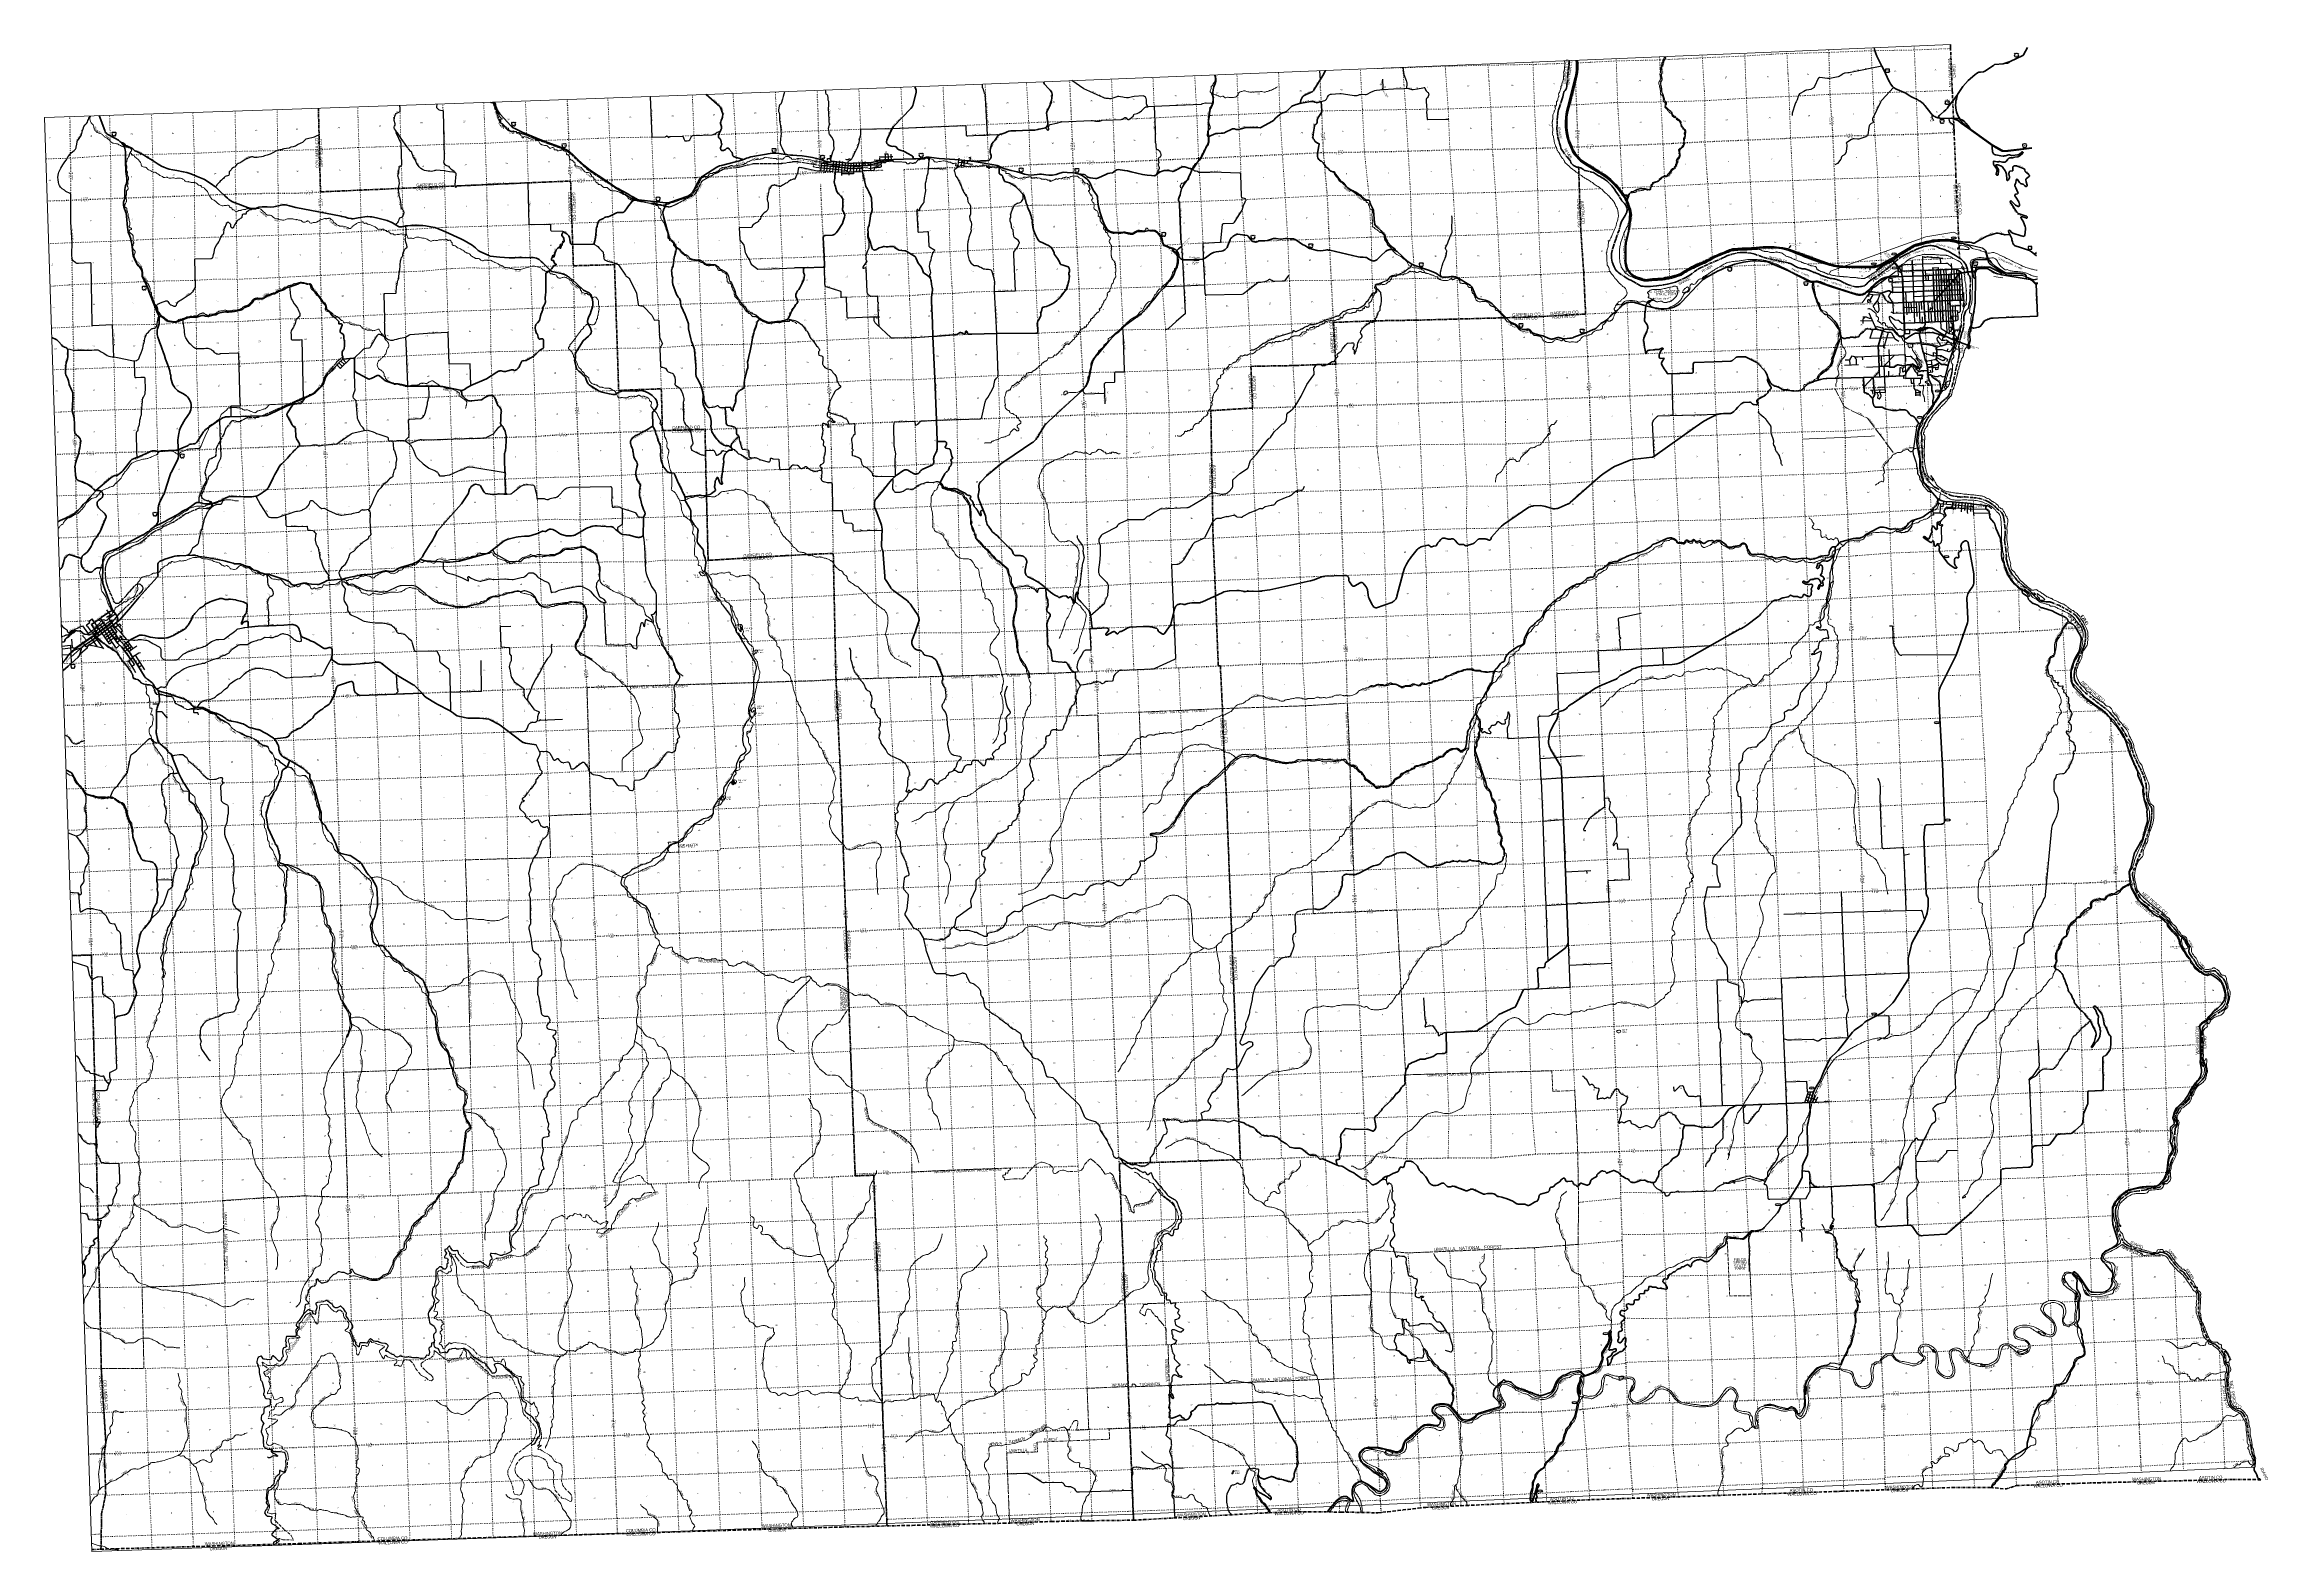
# Model space of a CAD drawing. Header units: feet. Extents: x 757852 to 1040949, y -536576 to -344549.
import ezdxf
from ezdxf.enums import TextEntityAlignment as Align

# ---------------------------------------------------------------- set-up
doc = ezdxf.new("R2010")
doc.units = ezdxf.units.FT
doc.header["$LTSCALE"] = 70
doc.header["$PDMODE"] = 32
doc.header["$PDSIZE"] = 35
for name, pattern in [('DASH_DOUBLE_DOT', [9.2, 5, -1.2, 0.3, -1.2, 0.3, -1.2]), ('DOT_DASHED', [7.7, 5, -1.2, 0.3, -1.2]), ('DOTTED', [1.5, 0.3, -1.2]), ('LONG_DASH_SHORT_DASH', [9.9, 6, -1.2, 1.5, -1.2]), ('LONG_DASHED', [7.5, 6, -1.5])]:
    doc.linetypes.add(name, pattern=pattern)
for name, color, linetype, lineweight in [('10', 7, 'DASH_DOUBLE_DOT', 70), ('11', 7, 'LONG_DASH_SHORT_DASH', 60), ('16', 7, 'Continuous', 25), ('17', 7, 'Continuous', 25), ('20', 7, 'Continuous', 70), ('21', 7, 'Continuous', 25), ('23', 7, 'Continuous', 70), ('24', 7, 'Continuous', 25), ('25', 7, 'Continuous', 25), ('26', 7, 'Continuous', 40), ('29', 7, 'Continuous', 25), ('31', 7, 'Continuous', 13), ('34', 7, 'Continuous', 13), ('39', 7, 'Continuous', 13), ('4', 7, 'Continuous', 13), ('44', 7, 'DOT_DASHED', 13), ('46', 7, 'Continuous', 13), ('53', 7, 'DOTTED', 40), ('55', 7, 'Continuous', 13), ('57', 7, 'Continuous', 13), ('59', 7, 'Continuous', 13), ('6', 7, 'DOTTED', 25), ('61', 7, 'Continuous', 13), ('63', 7, 'Continuous', 25), ('7', 7, 'DOTTED', 13)]:
    doc.layers.add(name, color=color, linetype=linetype, lineweight=lineweight)
for name, color, linetype in [('12', 7, 'Continuous'), ('27', 7, 'Continuous'), ('30', 7, 'Continuous'), ('41', 7, 'Continuous'), ('42', 7, 'Continuous'), ('45', 7, 'Continuous'), ('54', 7, 'Continuous')]:
    doc.layers.add(name, color=color, linetype=linetype)

msp = doc.modelspace()

# ---------------------------------------------------------------- linework, layer by layer
at = {"layer": '10'}
for p, q in [((954858.3, -529962.75), (986612.86, -528899.24)), ((922993.54, -531539.97), (927663.78, -531640.9))]:
    msp.add_line(p, q, dxfattribs=at)
at = {"layer": '10', "lineweight": 60}
for p, q in [((795698.15, -535382.36), (827517.11, -534387.17)), ((827517.11, -534387.17), (859332.32, -533447.52))]:
    msp.add_line(p, q, dxfattribs=at)
at = {"layer": '10'}
for points in [[(1000559.71, -344554), (1000575.66, -344905.6), (1000801.41, -350387.76), (1001029.96, -355730.67), (1001260.87, -361196.07), (1001490.92, -366451.96), (1001727.84, -371765.41)], [(999233.7, -390382.14), (999011.74, -390665.74), (998917.49, -390749.04), (998853.89, -390818.65), (998753.39, -390958.3), (998678.78, -391048.79), (998542.69, -391202.28), (998462.97, -391284.54), (998351.71, -391386.98), (998293.22, -391446.88), (998153.27, -391615.41), (997876.41, -391925.41), (997600.81, -392285.5), (997529.82, -392411.51), (997391.81, -392665.21), (997279.28, -392905.3), (997264.72, -392949.53), (997233.46, -393098.42), (997207.58, -393168.35), (997114.67, -393324.88), (997039.73, -393438.79), (996995.25, -393513.18), (996963.99, -393581.99), (996864, -393916.31), (996839.88, -393992.07), (996826.75, -394050.25), (996823, -394118.44), (996833.21, -394184.32), (996920.42, -394534.71), (996918.32, -394864.42), (996925.84, -395505.02), (996935.57, -395798.77), (996967.46, -396302.39), (996974.35, -396677.12), (996993.73, -396963.02), (997017.82, -398266.13)], [(997017.82, -398266.13), (997105.31, -398675.45), (997221.74, -399131.11), (997547.72, -399807.38), (997942.88, -400353.49), (998142.32, -400593.42), (998357.08, -400804.87), (998509.96, -400911.23), (998827.71, -401069.86), (999522.44, -401486.09), (999834.24, -401660.71), (1000322.12, -401870.58), (1000552.03, -401986.03), (1000668.33, -402019.81), (1001064.71, -402100.75), (1001428.63, -402172.46), (1001745.36, -402209.75), (1001900.07, -402213.76), (1002320.24, -402188.74), (1002444.55, -402195.07), (1003555.76, -402298.6), (1004140.35, -402359.53), (1004279.78, -402393.17), (1005074.29, -402668.7), (1005252.05, -402741.15), (1005412.11, -402837.5), (1005617.35, -402972.13)], [(1005617.35, -402972.13), (1006186.66, -403357.65), (1006357.07, -403550.83), (1006476.87, -403669.46), (1006894.29, -404024.06), (1007114.09, -404215.66), (1007205.71, -404351.86), (1007319.66, -404670.25), (1007396.93, -405139.51), (1007462.22, -405618.52), (1007491.06, -405941.2), (1007534.31, -406511.45), (1007547.47, -406797.33), (1007531.51, -407083.8), (1007482.04, -407347.25), (1007462.63, -407685.86), (1007493.71, -408003.97), (1007582.65, -408557.7), (1007632.58, -408934.37), (1007682.49, -409481.91), (1007692.83, -409801.87), (1007670.44, -409999.15), (1007679.04, -410092.54), (1007699.8, -410208.8), (1007774.26, -410516.14), (1007839.14, -410757.1), (1007989.16, -411228.91), (1008092.83, -411481.08), (1008207.55, -411701.7), (1008375.53, -411982.37), (1008490.46, -412143.17), (1008744.53, -412423.02), (1008818.11, -412516.08), (1008980.82, -412739.57), (1009041.18, -412814.3), (1009144.19, -412920.38), (1009484.5, -413196.92), (1009625.61, -413325.8), (1009801.79, -413497.32), (1009988.53, -413646.21), (1010439.69, -413953.69), (1010638.23, -414098.08), (1010741.51, -414193.07), (1010901.78, -414377.95), (1011024.26, -414590.89), (1011264.93, -414825.44), (1011506.42, -415043.55), (1011905.24, -415381.35), (1011998.6, -415427.01), (1012141.55, -415465.49), (1012415.69, -415525.06), (1012792.65, -415571.51), (1012940.66, -415587.22), (1013119.91, -415572.8), (1013157.25, -415573.28), (1013229.62, -415580.92), (1013289.49, -415591.83), (1013344.57, -415607.06), (1013476.59, -415652.15)], [(1013473.45, -415650.58), (1014354.95, -416011.55), (1014753.89, -416205.41), (1015309.85, -416509.06), (1015689.82, -416730.34), (1016181.23, -417042.43), (1016335.08, -417156.07), (1016525.02, -417322.73), (1016746.19, -417572.94), (1016948.79, -417855.64), (1017231.78, -418294.38), (1017434.42, -418639.84), (1017572.8, -418926.04), (1017681.08, -419239.34), (1017750.9, -419574.43), (1017774.56, -419864.26), (1017755.51, -420301.48), (1017713.66, -420770), (1017658.49, -421036.42), (1017609.09, -421179.84), (1017455.6, -421511.67), (1017292.56, -421868.6), (1017041.45, -422471.13), (1016979.91, -422644.65), (1016859.51, -422949.3), (1016709.89, -423346.95), (1016512.62, -423895.93), (1016417.06, -424209.68), (1016364.64, -424507.59), (1016317.5, -424902.49), (1016323.41, -425160.52), (1016383.53, -425469.24), (1016459.25, -425677.52), (1016607.21, -425912.93)], [(1016607.21, -425912.93), (1017274.94, -426696.47), (1017760.42, -427171.56), (1018674.01, -427898.45), (1020027.82, -428948.24), (1020656.2, -429440.01), (1020866.95, -429658.2), (1021015.99, -429878.07), (1021102.25, -429995.59), (1021396.62, -430264.78), (1021541.32, -430444.63), (1021934.46, -430996.91), (1022475.26, -431806.31), (1022880.37, -432459.23), (1023330.15, -433224.82), (1023502.03, -433510.92), (1023572.93, -433675.27), (1023638.38, -433950.63), (1023761.02, -434509.97), (1023880.85, -435054.29)], [(1023883.1, -435058.97), (1024287.11, -435897.72), (1024486.29, -436311.53), (1024720.45, -436756.31), (1024971.94, -437293.74), (1025144.94, -437721.55), (1025272.61, -438083.15), (1025420.21, -438577.56), (1025476.66, -438816.31), (1025508.79, -439093.28), (1025540.26, -440067.31), (1025595.42, -440497.78), (1025638.66, -440710.48), (1025695.92, -440920.28), (1025756.82, -441076.15), (1025847.58, -441244.96), (1026075.05, -441638.26), (1026155.3, -441777.12), (1026192.99, -441855.9), (1026210.33, -441913.78), (1026219.11, -441981.82), (1026203.98, -442441.56), (1026188.04, -442859.38), (1026166.72, -443176.9), (1026134.44, -443435.91), (1026104.68, -443618.49), (1026031.49, -443959.43), (1025957.8, -444242.83), (1025876.72, -444515.47), (1025493.18, -445673.58), (1025344.84, -446098.31), (1025209.83, -446479.5), (1023807.53, -449955.2)], [(1023807.53, -449955.2), (1023752.93, -450214.19), (1023757.72, -450429.3), (1023818.71, -450784.63), (1023938.26, -451327.76), (1024076.96, -451984.03), (1024146.4, -452192.47), (1024229.11, -452373.15), (1024453.38, -452797.05), (1024571.55, -453007.92), (1024749.18, -453268.63), (1024951.62, -453510.1), (1025159.77, -453701.64), (1026233.19, -454489.96), (1026855.29, -454981.7), (1027344.13, -455306.75), (1027595.66, -455501.15), (1028140.06, -455967.54), (1028301.02, -456126.46), (1028407.59, -456255.27), (1028470.34, -456360.49), (1028606.04, -456632.15), (1028643.34, -456700.87), (1028686.13, -456770.6), (1028721.16, -456817.42), (1028756.79, -456859.17), (1028932.07, -457010.47), (1029021.19, -457105.24), (1029204.34, -457323.12), (1029392.66, -457587.4), (1029606.96, -457890.54), (1029724.51, -458038.64), (1029791.51, -458095.93), (1029876.37, -458159.2), (1029991.3, -458230.01), (1030011.94, -458240.3), (1030026.25, -458246.39), (1030038.74, -458251.12), (1030061.65, -458258.96), (1030199.3, -458298.58), (1030255.03, -458322.04), (1030337.45, -458389.72), (1030384.27, -458439.76), (1030432.39, -458503.76), (1030493.62, -458606.46), (1030597.21, -458828.79), (1030700.42, -459050.49), (1030901.13, -459406.73), (1030956.06, -459536.08), (1030974.23, -459615.18), (1030975.44, -459672.48), (1030981.54, -459770), (1030967.96, -459844.66), (1030940.3, -459969.03), (1030934.32, -460030.28), (1030944.01, -460155.7), (1030961.19, -460246.22), (1031013.44, -460384.71), (1031176.41, -460642.85), (1031702.13, -461339.51), (1031771.46, -461456.39), (1031875.49, -461702.88), (1031981.19, -461869.27), (1032111.34, -462033.75), (1032299.6, -462210.83), (1032801.73, -462579.15)], [(1032801.73, -462579.15), (1032887.52, -462629.07), (1032982.91, -462673.76), (1033051.57, -462694.8), (1033125.7, -462702.82), (1033290.68, -462692.68), (1033629.96, -462638.47), (1033981.96, -462584.03), (1034097.89, -462574.26), (1034173.7, -462577.23), (1034238.46, -462590.29), (1034305.65, -462617.57), (1034383.09, -462667.26), (1034469.42, -462744.14), (1034583.16, -462860.9), (1034826.61, -463156.25), (1034935.82, -463273.27), (1034986.21, -463314.89), (1035130.56, -463405.48), (1035214.56, -463480.09), (1035337.27, -463621.56), (1035391, -463701.26), (1035494.62, -463880.07), (1035594.81, -464088.72), (1035682.67, -464341.14), (1035777.91, -464705.55), (1035889.15, -465220.83), (1035953.78, -465617.76), (1035968.49, -465979.75), (1035933.78, -466270.19), (1035839.28, -466643.15), (1035658.74, -467125.05), (1035589.48, -467253.92), (1035494.67, -467375.96), (1035254.62, -467577.87), (1034909.46, -467806.79), (1034201.34, -468221.52), (1033889.25, -468456.82), (1033726.77, -468610.77), (1033247.05, -469166.42), (1032863.72, -469561.29), (1032732.39, -469721.17), (1032697.34, -469786.39), (1032673.24, -469868.36), (1032655.1, -470035.21), (1032650.87, -470407.9), (1032635.17, -471477.55), (1032575.71, -472571.99), (1032578.45, -473007.14), (1032617.56, -473572.08), (1032649.07, -473820.55), (1032704.16, -473991.06)], [(1032704.16, -473991.06), (1032760.33, -474103.34), (1032863.46, -474252.42), (1032931.81, -474400.35), (1033000.37, -474576.11), (1033066, -474779.63), (1033117.03, -474996.34), (1033140.41, -475148.09), (1033144.99, -475242.02), (1033131.53, -475418.31), (1033098.67, -475578.24), (1033051.64, -475740.39), (1032974.46, -475933.01), (1032901.49, -476072.27), (1032780.1, -476261.77), (1032625.62, -476457.94), (1032371.53, -476731.3), (1032107.9, -477002.43), (1031883.27, -477260.03), (1031728.84, -477463.61), (1031517.19, -477789.17), (1031425.21, -477961.85), (1031300.28, -478249.81), (1031037.92, -478789.53), (1030929.31, -478969.41), (1030863, -479060.26), (1030782.65, -479154.2), (1030678.18, -479261.54), (1030394.6, -479516.5), (1029890.3, -479939.49), (1029773.67, -480050.41), (1029667.76, -480182.21), (1029609.03, -480283.06), (1029476.69, -480547.53)], [(1029475.06, -480549.55), (1029281.55, -480947.78), (1029257.86, -481014.49), (1029248.1, -481080.12), (1029257.62, -481241.4), (1029306.48, -481484.96), (1029454.24, -481818.19), (1029487.15, -481977.29), (1029476.66, -482094.29), (1029416.09, -482299.91), (1029244.91, -482573.84), (1029196.9, -482682.79), (1029172.09, -482852.58), (1029155.61, -483124.33), (1029118.59, -483906.38), (1029115.57, -484455.73), (1029128.08, -484705.35), (1029174.85, -484923.08), (1029198.45, -485099.92), (1029224.81, -485460.88), (1029222.34, -485574.99), (1029210.28, -485656.56), (1029189.03, -485727.4), (1029140.57, -485841.3), (1028754.91, -486723.91), (1028622.45, -487033.65), (1028578.09, -487161.93), (1028546.23, -487300.09), (1028485.1, -487725.47), (1028430.03, -488124.84), (1028369.9, -488674.03), (1028325.95, -489044.16), (1028297.75, -489127.39), (1028224.19, -489231.43), (1028106.79, -489342.48), (1028063.71, -489370.25), (1027988.85, -489400.41), (1027889.19, -489442.63), (1027854.65, -489469.66), (1027802.27, -489529.42), (1027309.31, -490081.03), (1027235.46, -490150.06), (1027162.74, -490184.88), (1027086.65, -490204.91), (1026837.96, -490249.02), (1026693.99, -490264.95), (1026102.37, -490308.06), (1025842.83, -490347.75), (1025738.28, -490374.93), (1025592.85, -490440.31), (1025472.25, -490487.57), (1025219.77, -490525.76), (1024244.11, -490665.35), (1023735.93, -490746.94), (1023498.05, -490796.37), (1023380.97, -490844.63), (1023053.64, -491048.16), (1022589.14, -491359.45), (1022385.73, -491533.2), (1022135.18, -491828.6), (1021885.45, -492244.93), (1021771.18, -492469.88), (1021701.7, -492634.68), (1021635.77, -492843.41), (1021592.41, -493058.93), (1021574.6, -493268.25), (1021584.57, -493503.56), (1021631.65, -493878.5), (1021676.51, -494125.56), (1021772.99, -494456.99), (1021807.48, -494608.93), (1021824.33, -494921.13), (1021816.38, -495364.51), (1021837.87, -495512.68), (1022350.57, -496673.87), (1022578.14, -497127.67), (1022654.57, -497255.14), (1022731.75, -497337.52)], [(1022731.75, -497337.52), (1022980.86, -497495.7), (1023353.85, -497674.63), (1024657.58, -498228.24), (1025040.31, -498349.64), (1025379.75, -498428.06), (1025791.05, -498530.87), (1026190.28, -498632.25), (1026360.89, -498647.38), (1026578.13, -498644.52), (1026927.64, -498605.25), (1027037.33, -498563.03), (1027206.7, -498446.3), (1027284.28, -498417.42), (1027374.49, -498418.14), (1027656.98, -498479.88), (1027982.21, -498589.15), (1028144.73, -498694.59), (1028318.13, -498872.72), (1028537.04, -499153.06), (1029051.76, -499851.45), (1029305.34, -500162.25), (1029838.29, -500719.81), (1029934.81, -500791.84), (1030152.1, -500889.09), (1030273.99, -501019.62), (1030768.64, -501686.92), (1031978.92, -503404.58), (1032163.42, -503696.55), (1032197.92, -503808.7), (1032215.69, -503977.02), (1032215.55, -504288.63), (1032187.4, -504722.21), (1032134.68, -505986.49), (1032196.18, -506400.02), (1032306.64, -506811.7), (1032794.96, -508282.9), (1033118.59, -509082.06), (1033346.27, -509553.12)], [(1033346.27, -509553.12), (1033536.91, -509808.76), (1033626.81, -509891.86), (1033805.6, -509996.55), (1033968.65, -510067.22), (1034259.92, -510153.91), (1034424.93, -510264.07), (1034659.72, -510496.3), (1035069.06, -510975.5), (1035284.59, -511287.12), (1035375.55, -511473.32), (1035428.83, -511629.73), (1035543.32, -512334.93), (1035574.32, -512445.53), (1035613.83, -512540.74), (1035656.29, -512603.98), (1035785.42, -512707.93), (1035857.28, -512814.06), (1035924.36, -512966.69), (1035980.12, -513207.5), (1035990.36, -513287.96), (1035992.38, -513397.23), (1035978.88, -513491.48), (1035884.27, -513897.13), (1035793.77, -514296.26), (1035770.1, -514507.96), (1035780.01, -514871.88), (1035798.6, -515269.12), (1035842.62, -515775.52), (1035908.48, -516281.85), (1035974.58, -516708.44), (1036099.39, -517342.88), (1036185, -517696.86), (1036330.43, -518002.55), (1036446.08, -518139.76), (1036651.8, -518308.2), (1036982.12, -518499.56), (1037513.19, -518725.73), (1037709.56, -518876.61), (1037809.26, -518987.15), (1037912.31, -519137.39), (1038134.69, -519586.09), (1038284.34, -520014.97), (1038379.95, -520496.47), (1038524.04, -521687.49), (1038608.59, -522166.43), (1038827.76, -523043.87), (1038884.87, -523318.84), (1038928.97, -523823.79), (1038982.86, -524027.37), (1039081.07, -524298.41), (1039217.67, -524522.6), (1039240.16, -524596.92), (1039257.99, -524747.44), (1039277.07, -525244.23), (1039242.29, -525841.58)], [(1039242.29, -525841.58), (1039239.53, -526024.02), (1039250.51, -526153.52), (1039265.86, -526228.15), (1039292.17, -526283.03), (1039449.01, -526545.72), (1039566.62, -526814.17), (1039670.68, -527093.25), (1039723.22, -527185.15), (1039789.39, -527247.03), (1039948.98, -527326.69), (1040101.1, -527418.74)], [(986612.86, -528899.24), (1000804.93, -528419.16), (1005633.87, -528415.16), (1007649.35, -528604.33), (1008981.4, -528167.84), (1018427.51, -527831.56)], [(1040101.1, -527418.74), (1036447.55, -527389.45), (1018427.51, -527831.56)], [(927663.78, -531640.9), (933749.5, -530945.82), (954858.3, -529962.75)]]:
    msp.add_lwpolyline(points, dxfattribs=at)
at = {"layer": '10', "lineweight": 60}
for points in [[(1001727.84, -371765.41), (1001885.91, -371874.74), (1002065.95, -372024.25), (1002220.28, -372184.8), (1002369.74, -372375.95), (1002470.14, -372530.39), (1002513, -372608.82), (1002628.13, -372856.38), (1002688.15, -373037.77), (1002728.57, -373194.63), (1002757.97, -373364.98), (1002774.74, -373569.25), (1002826.56, -373779.21), (1002841.26, -373831.91), (1002868.24, -373891.59), (1002904.94, -373950.79), (1002977.21, -374014.51), (1003035.78, -374134.38), (1003094.78, -374333.15), (1003118.19, -374465.56), (1003107.53, -375062.57), (1003094.79, -375718.02), (1003075.09, -375971.93), (1003047.02, -376155.54), (1003044.46, -376240.22), (1003078.86, -376605.34), (1003081.32, -376743.79), (1003060, -377020.58), (1003027.3, -377364.57)], [(1003027.3, -377364.57), (1002962.11, -377652.66), (1002904.69, -377936.53), (1002881.87, -378105.26), (1002857.19, -378158.06), (1002762.18, -378250.24), (1002530.16, -378476.18), (1002484.86, -378557.57), (1002433.68, -378703.39), (1002392.99, -378822.26), (1002344.55, -378957.53), (1002301.14, -379085.76), (1002285.51, -379186.52), (1002290.11, -379501.22), (1002259.76, -380106.88), (1002223.49, -380580.81), (1002193.36, -380783.11), (1002132.35, -381012.03), (1002062.29, -381220.62), (1002034.74, -381301.51), (1001971.48, -381468.53), (1001932.47, -381580.32), (1001914.71, -381644.66), (1001851.5, -381949.4), (1001742.25, -382476.75), (1001657.26, -382930.3), (1001632.99, -383090.2), (1001633.6, -383133.7), (1001637.06, -383168.25), (1001669.55, -383334.57)], [(1001669.55, -383334.57), (1001693.39, -383545.41), (1001702.48, -383684.34), (1001701.8, -383784.85), (1001686.18, -383964.44), (1001629.17, -384342.51), (1001537.43, -384803.03), (1001425.4, -385267.77), (1001287.67, -385780.75), (1001177.33, -386305.46), (1001034.33, -387041.95), (1000899.24, -387628.71), (1000837.11, -387869.08), (1000634.49, -388492.04), (1000483.9, -388940.82), (1000411.32, -389139.07), (1000314.18, -389315.66), (1000183.36, -389478.47), (999880.07, -389755.77), (999681.86, -389919.99), (999479.07, -390065.05), (999428.06, -390115.32), (999234.08, -390381.62)], [(891196.58, -532649.95), (896543.37, -532580.26), (913826.29, -531621.11), (917553.67, -531500.27), (922992.66, -531544.42)], [(859332.32, -533447.52), (880770.25, -532946.64), (886047.68, -532742.71), (891196.58, -532649.95)], [(763877.83, -536327.52), (764946.88, -536277.32), (765045.49, -536274.38), (790171.1, -535567.47), (795698.15, -535382.36)]]:
    msp.add_lwpolyline(points, dxfattribs=at)
at = {"layer": '11'}
for p, q in [((952028.19, -346657.95), (952037.3, -346620.15)), ((953994.43, -376441.93), (954106.65, -378872.82)), ((908346.92, -439900.86), (910099.08, -485565.32)), ((859374.35, -441779.96), (861042.93, -487447.56))]:
    msp.add_line(p, q, dxfattribs=at)
for points in [[(952037.3, -346620.15), (952008.66, -346736.99), (952004.22, -346789.37), (952006.3, -346984.99), (952005.41, -347019.02), (952003.34, -347067.86), (951976.98, -347391.86), (951851.31, -348397.3), (951737.73, -349524.32), (951723.53, -349680.59), (951710.71, -349851.93), (951675.02, -350105.58), (951588.51, -350287.07), (951499.91, -350420.48), (951369.76, -350555.44), (951332.82, -350636.8), (951290.49, -350800.49), (951215.31, -351221.4), (951090.97, -351610.5), (950766.76, -352551.64), (950697.71, -352757.36), (950664.58, -352871.01), (950624.35, -353043.85), (950576.09, -353343.29), (950530.87, -353755.35), (950489.87, -354262.22), (950469.36, -354799.49), (950464.34, -355270.7), (950501.32, -355804.57), (950590.28, -356401.48), (950681.15, -356789.53), (950780.98, -357147.79), (950909.51, -357522.32), (950966.9, -357765.59), (950997.66, -357854.38), (951043.81, -357934.88), (951206.51, -358155.68), (951631.26, -358798.51), (951665, -358828.71), (951783.32, -358912.76), (951888.69, -359031.07), (952156.24, -359356.27), (952186.39, -359416.43), (952225.05, -359578.65), (952269.8, -359666.61), (952359.65, -359779.14), (952538.25, -359929.46), (952662.48, -360028.45), (952662.48, -360028.45), (952729.89, -360069.39), (952825.24, -360118.36), (952891.99, -360143.97), (953001.32, -360177.44), (953102.6, -360196.06), (953219.56, -360202.94)], [(792738, -352676.08), (792998.15, -363334.98), (821352.88, -362101.08)], [(821352.88, -362101.08), (824848.61, -361957.25), (825206.68, -372751.6), (830444.05, -372606.31), (830976.3, -388627.03), (836403.81, -388426.79), (836545.8, -393753), (841985.67, -393590.61), (842025.22, -396681.75)], [(953217.67, -360205.56), (953230.87, -360696.82), (953310.25, -363066.48), (953503.32, -368329.43), (953864.12, -373619.39), (953994.29, -376438.98)], [(953219.56, -360202.94), (953402.07, -360251.34), (953511.46, -360291.21), (953928.14, -360551.7), (954026.84, -360599.17), (954211.46, -360649.15), (954861.34, -360812.71), (955099.9, -360879.35), (955238.94, -360944.01), (955362.65, -361020), (955627.87, -361209.23), (955731.22, -361278.33), (955860.19, -361352.34), (956222.56, -361542.35), (956408.54, -361650.06), (956565.9, -361758.7), (956794.7, -361946.39), (957186.55, -362305.32), (957442.7, -362565.38), (957580.88, -362727.17), (957770.86, -362982.04), (957963.23, -363290.22), (958181.52, -363589.76), (958437.09, -363987.75), (958635.88, -364302.28), (958737.05, -364460.32), (958802.1, -364549.94), (959050.25, -364808.96), (959170.7, -364966.43), (959278.13, -365141.73), (959330.21, -365252.9), (959366.66, -365370.86), (959388.33, -365526.4), (959386.34, -365720.76), (959371.26, -365832.43), (959345.07, -365938.17), (959284.28, -366091.1), (959160.88, -366332.66), (959023.37, -366569.98), (958808.1, -366895.73), (958689.71, -367127.57), (958561.35, -367470.62), (958366.71, -368200.41), (957983.15, -369280.12), (957664.85, -370242.14), (957494.51, -370793.51), (957427.22, -371203.6), (957410.65, -371473.52), (957404.15, -371620.9)], [(957404.15, -371620.9), (957407.11, -371758.83), (957455.85, -372087.16), (957501.79, -372266.71), (957614.17, -372594.82), (957742.58, -372882.92), (957935.81, -373214.35), (958056.74, -373379.55), (958193.04, -373535.01), (958337.16, -373654.22), (959282.3, -374286.72), (959484.34, -374412.49), (959618.71, -374486.22), (959867.71, -374603.1), (960166.32, -374769.99), (960675.43, -375067.34), (960959.85, -375236.49), (961078.18, -375287.4), (961236.3, -375336.13), (961426.05, -375366.72), (961598.22, -375383.89), (961853.13, -375403.12), (962113.52, -375409.35), (962371.45, -375398.54), (962708.1, -375363.77), (963163.06, -375308.72), (963435.83, -375269.91), (964082.45, -375163.09), (964533.8, -375079.89), (964869.31, -375010.37), (965237.67, -374918.07), (965545.54, -374823.91), (965943.3, -374668.52), (966534.73, -374408.36), (966798.59, -374285.24)], [(966798.59, -374285.24), (967174.35, -374082.62), (967390.49, -373937.51), (967970.76, -373490.43), (968405.55, -373192.58), (968747.73, -373008.54), (969281.15, -372745.4), (969895.59, -372469.24), (970646.39, -372177.53), (971519.81, -371774.88), (971862.14, -371590.82), (972087.6, -371484.23), (972926.05, -371220.58), (973422.95, -371105.05), (973794.2, -371043.06), (974215.94, -371045.68), (974718.16, -371083.03), (975133, -371150.03), (975554.32, -371246.14), (976279.98, -371500.78), (976859.32, -371706.02), (978100.4, -372007.78), (978794.94, -372162.06), (979916.71, -372399.41)], [(917151.86, -385455.14), (922284.27, -385271.38), (922005.04, -379966.05), (927199.66, -379765.43), (932541.61, -379679.8), (943351.62, -379386.9), (948555.73, -379221.31)], [(948555.73, -379221.31), (948728.63, -379212.84), (954063.77, -378900.23)], [(906435.99, -394228.44), (906392.3, -391211.22), (911706.99, -390873.52), (911489.97, -385565.11), (916842.37, -385467.62), (917151.86, -385455.14)], [(906435.99, -394228.44), (906474.37, -396570.99), (906577.94, -402100.76), (906668.39, -407460.46), (906912.32, -412853.65), (907126.07, -418378.1), (907326.77, -423734.49), (907600.29, -423729.04)], [(854734.37, -409534.98), (842365.34, -410283.76), (842025.12, -396677.81)], [(859374.35, -441779.96), (859351.73, -441142.3), (859187.53, -436467), (859152.57, -436012.17), (858923.57, -431167.52), (858905.95, -430700.02), (858651.71, -425468.58), (858522.08, -420165.87), (858416.57, -414784.25), (858300.93, -409398.87), (854734.37, -409534.98)], [(907600.29, -423729.04), (907856.83, -429169.2), (908052.02, -434475.62), (908346.12, -439869.3), (908346.93, -439900.86)], [(761378.42, -460644.66), (763820.63, -460566.83), (764257.69, -476521.98), (764572.3, -490844.45)], [(910099.08, -485565.32), (910140.7, -486635.93), (894732.09, -487142.68), (896543.37, -532580.26)], [(861042.93, -487447.53), (861107.39, -488716.32), (863449.33, -488624.67), (863449.22, -488620.66), (865145.73, -533311.69)], [(765045.49, -536274.38), (765131.94, -531770.1), (765653.45, -529273.61), (765469.27, -524102.18), (765664.67, -522665.5), (765089.71, -513236.12), (764572.3, -490844.45)]]:
    msp.add_lwpolyline(points, dxfattribs=at)
at = {"layer": '11', "linetype": 'DASH_DOUBLE_DOT', "lineweight": 70}
for points in [[(991336.38, -373973.22), (991405.94, -373926.82), (991790.68, -373659.11), (992464.88, -373155.17), (992822.29, -372893.13), (993107.35, -372637.67), (993304.67, -372456), (993520.12, -372227.98), (993554.78, -372194.03), (993655.88, -372109.9), (994033.84, -371803.05), (994299.42, -371631.39), (994305.89, -371624.06), (994305.89, -371624.06), (994422.6, -371556.16), (994635.07, -371456.43), (994717.09, -371405.92), (994816.63, -371361.86), (994986.48, -371261.85), (995115.04, -371200.09), (995177.16, -371174.11), (995264.84, -371144.89), (995296, -371129.91), (995444.07, -371027.34), (995568.38, -370945.22), (995595.94, -370929.29), (995630.85, -370916.42), (995733.75, -370889.09), (995819.46, -370865.57), (995869.06, -370868.03), (995893.23, -370865.71), (995969.49, -370825.13), (996109.76, -370740.11), (996251.19, -370651.1), (996292.22, -370636.4), (996398.78, -370611.28), (996437.36, -370593.5), (996504.72, -370551.22), (996601.48, -370505.26), (996876.41, -370414.66), (996965.12, -370392.54), (997065.18, -370343.06), (997157.26, -370310.27), (997221.45, -370292.79), (997385.73, -370269.73), (997532.29, -370240.42), (997674.74, -370224.11)], [(997674.74, -370224.11), (997956.48, -370181.16), (998121.94, -370185.87), (998279.08, -370199.77), (998417.24, -370208.07), (998558.2, -370231.28), (998672, -370261.99), (998785.83, -370307.05), (998947.58, -370389.44), (999183.19, -370493.41), (999489.53, -370599.66), (999752.84, -370692.7), (999803.73, -370708.07), (999902.93, -370724), (999930.74, -370733.43), (1000025.41, -370785.28), (1000112.54, -370826.66), (1000277.2, -370901.87), (1000563.38, -371062.81), (1000839.57, -371216.28), (1000997.14, -371313.44), (1001220.22, -371435.74), (1001482.07, -371599.78), (1001727.84, -371765.41)], [(979918.43, -372399.66), (980035.22, -372433.75), (980286.66, -372518.33), (980499.16, -372616.29), (980598.02, -372663.23), (980700.9, -372738.6), (980840.54, -372828.07), (980981.19, -372905.71), (981097.75, -372951.85), (981272.9, -373033.35), (981452.06, -373074.4), (981573.6, -373103.2), (981667.29, -373119.75), (981729.15, -373130.17), (981861.43, -373146.1), (982046.99, -373158.96), (982147.42, -373176.26), (982273.58, -373209.21), (982554.29, -373316.59), (982835.89, -373431.98), (983039.24, -373522.78), (983176.88, -373589.73), (983208.73, -373600.76), (983315.29, -373616.08), (983350.81, -373625.27), (983454.92, -373677.36), (983585.99, -373729.37), (983726.91, -373790.89), (983913.56, -373861.41), (983945, -373881.16), (983982.24, -373889.81), (983997.49, -373896.46), (984110.24, -373982.27), (984147.18, -373998.37), (984214.69, -374013.57), (984327.74, -374031.88), (984355.21, -374037.43), (984373.1, -374043.34), (984402.13, -374057.59), (984470.32, -374097.05), (984487.27, -374104.01), (984535.27, -374117.43), (984560.96, -374128.28), (984614.01, -374154.52), (984655.75, -374170.06), (984735.96, -374190.5), (984808.65, -374210.77), (984955.63, -374270.9), (985052.25, -374293.84), (985077.7, -374300.86), (985122, -374322.3), (985133.04, -374326.8), (985142.04, -374327.93), (985170.45, -374325.11), (985176.92, -374326.6), (985176.15, -374332.45), (985192.94, -374340.26), (985237.6, -374353.38), (985364.54, -374364.74), (985515.79, -374385.61), (985676.6, -374400.83), (985814.17, -374421.72), (985890.9, -374441.01), (986113.85, -374515.75), (986289.71, -374568.14), (986362.89, -374591.56), (986434.68, -374621.78), (986560.39, -374687.8), (986714.4, -374769.71), (986867.84, -374838.82), (986995.98, -374911.52), (987144.79, -374968.53), (987218.53, -375006.57), (987372.84, -375088.1), (987570.51, -375176.95), (988106.76, -375346.66), (988309.18, -375391.41), (988485.58, -375418.15), (988651.43, -375427.06), (988882.79, -375421.79), (989094.04, -375405.61), (989240.66, -375383.87), (989419.8, -375341.95), (989606.13, -375286.59), (989714.2, -375235.82), (989934.21, -375072.27), (990062.56, -374882.25), (990139.2, -374786.23), (990252.83, -374691.9), (990472.27, -374562.64), (990783.83, -374341.79), (991336.38, -373973.22)]]:
    msp.add_lwpolyline(points, dxfattribs=at)
at = {"layer": '16'}
for p, q in [((992542.5, -347642.49), (992542.22, -347642.69)), ((1008740.39, -345728.07), (1008791.7, -345669.31)), ((1008983.46, -345663.34), (1008983.18, -345663.54)), ((1009175.55, -345669.22), (1009226.94, -345728.07)), ((1000159.27, -351721.97), (1000158.99, -351722.17)), ((766466.95, -355777.99), (766518.26, -355719.23)), ((766710.02, -355713.26), (766709.74, -355713.46)), ((766902.11, -355719.14), (766953.5, -355777.99)), ((817354.99, -354510.91), (817406.3, -354452.15)), ((817598.06, -354446.18), (817597.78, -354446.38)), ((817790.15, -354452.06), (817841.54, -354510.91)), ((999260.09, -354159.63), (999311.4, -354100.87)), ((999503.16, -354094.9), (999502.88, -354095.1)), ((999695.25, -354100.78), (999746.64, -354159.63)), ((823788.01, -357237.43), (823839.32, -357178.67)), ((824031.08, -357172.7), (824030.8, -357172.9)), ((824223.17, -357178.58), (824274.56, -357237.43)), ((850520.11, -357862.18), (850571.42, -357803.42)), ((850763.18, -357797.45), (850762.9, -357797.65)), ((850955.27, -357803.33), (851006.66, -357862.18)), ((856695.93, -358723.78), (856747.24, -358665.02)), ((856939, -358659.05), (856938.72, -358659.25)), ((857131.09, -358664.93), (857182.48, -358723.78)), ((869249.54, -358470.6), (869300.85, -358411.84)), ((869492.61, -358405.87), (869492.33, -358406.07)), ((869684.7, -358411.75), (869736.09, -358470.6)), ((1009774.47, -357249.79), (1009825.78, -357191.03)), ((1010017.54, -357185.06), (1010017.26, -357185.26)), ((1010209.63, -357190.94), (1010261.02, -357249.79)), ((881986.67, -360354.01), (882037.98, -360295.25)), ((882229.74, -360289.28), (882229.46, -360289.48)), ((882421.83, -360295.16), (882473.22, -360354.01)), ((889084.71, -360400.91), (889136.02, -360342.15)), ((889327.78, -360336.18), (889327.5, -360336.38)), ((889519.87, -360342.06), (889571.26, -360400.91)), ((835741.87, -364049.53), (835793.18, -363990.77)), ((835984.94, -363984.8), (835984.66, -363985)), ((836177.03, -363990.68), (836228.42, -364049.53)), ((900136.54, -368549.11), (900187.85, -368490.35)), ((900379.61, -368484.38), (900379.33, -368484.58)), ((900571.7, -368490.26), (900623.09, -368549.11)), ((911504.75, -368921.05), (911556.06, -368862.29)), ((911747.82, -368856.32), (911747.54, -368856.52)), ((911939.91, -368862.2), (911991.3, -368921.05)), ((918868.21, -370010.43), (918919.52, -369951.67)), ((919111.28, -369945.7), (919111, -369945.9)), ((919303.37, -369951.58), (919354.76, -370010.43)), ((932943.88, -372423.85), (932995.19, -372365.09)), ((933186.95, -372359.12), (933186.67, -372359.32)), ((933379.04, -372365), (933430.43, -372423.85)), ((972225.21, -373005.81), (972276.52, -372947.05)), ((972468.28, -372941.08), (972468, -372941.28)), ((972660.37, -372946.96), (972711.76, -373005.81)), ((1003522.07, -372298.55), (1003573.38, -372239.79)), ((1003765.14, -372233.82), (1003764.86, -372234.02)), ((1003957.23, -372239.7), (1004008.62, -372298.55)), ((770316.76, -375400.05), (770368.07, -375341.29)), ((770559.83, -375335.32), (770559.55, -375335.52)), ((770751.92, -375341.2), (770803.31, -375400.05)), ((981923.15, -374820.31), (981974.46, -374761.55)), ((982166.22, -374755.58), (982165.94, -374755.78)), ((982358.31, -374761.46), (982409.7, -374820.31)), ((992708.33, -374399.01), (992759.64, -374340.25)), ((992951.4, -374334.28), (992951.12, -374334.48)), ((993143.49, -374340.16), (993194.88, -374399.01)), ((945633.84, -380159.44), (945685.15, -380100.68)), ((945876.91, -380094.71), (945876.63, -380094.91)), ((946069, -380100.59), (946120.39, -380159.44)), ((953419.38, -380873.48), (953470.69, -380814.72)), ((953662.45, -380808.75), (953662.17, -380808.95)), ((953854.54, -380814.63), (953905.93, -380873.48)), ((775155.74, -396790.54), (775207.05, -396731.78)), ((775398.81, -396725.81), (775398.53, -396726.01)), ((775590.9, -396731.69), (775642.29, -396790.54)), ((771679.92, -404211.96), (771731.23, -404153.2)), ((771922.99, -404147.23), (771922.71, -404147.43)), ((772115.08, -404153.11), (772166.47, -404211.96)), ((761235.81, -423593.11), (761287.12, -423534.35)), ((761478.88, -423528.38), (761478.6, -423528.58)), ((761670.97, -423534.26), (761722.36, -423593.11))]:
    msp.add_line(p, q, dxfattribs=at)
for points in [[(992479.84, -348120.08), (992456.43, -348123.59), (992450.45, -348124.09), (992434.61, -348123.76), (992418.88, -348121.78), (992403.45, -348118.17), (992388.48, -348112.96), (992374.14, -348106.22), (992360.58, -348098.01), (992347.95, -348088.43), (992336.39, -348077.59), (992326.03, -348065.59), (992316.99, -348052.58), (992309.35, -348038.69), (992303.2, -348024.09), (992298.61, -348008.92), (992295.64, -347993.35), (992294.31, -347977.55), (992294.63, -347961.71), (992296.62, -347945.98), (992297.15, -347943.71), (992304.04, -347919.27)], [(992299.17, -347707.51), (992320.9, -347682.63), (992328.94, -347673.43), (992350.75, -347648.45)], [(992304.04, -347919.27), (992314.96, -347893.71), (992320.92, -347875.43), (992325.76, -347852.7), (992328.2, -347829.59), (992328.21, -347806.34), (992325.8, -347783.23), (992320.98, -347760.49), (992313.8, -347738.38), (992311.24, -347732.63), (992299.17, -347707.51)], [(992350.75, -347648.45), (992375.7, -347660.17), (992385.47, -347663.93), (992403.88, -347668.87), (992422.7, -347671.86), (992441.73, -347672.87), (992460.76, -347671.88), (992479.59, -347668.91), (992498, -347663.98), (992515.79, -347657.16), (992532.78, -347648.52), (992542.85, -347642.29)], [(992542.76, -348141.31), (992517.6, -348120.65), (992516.76, -348120.27), (992511.51, -348118.55), (992506.43, -348117.47), (992479.84, -348120.08)], [(992604.92, -348119.99), (992578.59, -348117.58), (992577.36, -348117.75), (992572.03, -348119.1), (992567.6, -348120.75), (992542.76, -348141.31)], [(992542.85, -347642.29), (992559.33, -347652.07), (992576.6, -347659.99), (992594.6, -347666.07), (992613.14, -347670.24), (992632.01, -347672.44), (992651.01, -347672.66), (992669.93, -347670.9), (992688.55, -347667.16), (992706.69, -347661.5), (992709.59, -347660.25), (992734.59, -347648.37)], [(992781.35, -347919.2), (992788.18, -347943.76), (992789.35, -347949.3), (992790.98, -347965.07), (992790.96, -347980.92), (992789.28, -347996.68), (992785.96, -348012.17), (992781.03, -348027.24), (992774.56, -348041.71), (992766.62, -348055.42), (992757.28, -348068.23), (992746.66, -348079.99), (992734.86, -348090.57), (992722.02, -348099.87), (992708.29, -348107.77), (992693.8, -348114.2), (992678.72, -348119.07), (992663.21, -348122.34), (992647.44, -348123.97), (992631.59, -348123.95), (992628.59, -348123.63), (992604.92, -348119.99)], [(992734.59, -347648.37), (992756.42, -347673.37), (992764.15, -347682.22), (992786.25, -347707.52)], [(992786.25, -347707.52), (992774.27, -347732.22), (992767.49, -347750.12), (992761.57, -347772.6), (992758.03, -347795.57), (992756.91, -347818.79), (992758.22, -347841.99), (992761.95, -347864.93), (992768.07, -347887.36), (992770.56, -347893.76), (992781.35, -347919.2)], [(1000097.99, -352199.36), (1000073.18, -352203.07), (1000067.22, -352203.57), (1000051.38, -352203.24), (1000035.65, -352201.26), (1000020.22, -352197.65), (1000005.25, -352192.44), (999990.91, -352185.7), (999977.35, -352177.49), (999964.72, -352167.91), (999953.17, -352157.07), (999942.81, -352145.07), (999933.76, -352132.06), (999926.12, -352118.17), (999919.97, -352103.56), (999915.39, -352088.39), (999912.41, -352072.83), (999911.08, -352057.03), (999911.41, -352041.19), (999913.39, -352025.46), (999913.92, -352023.2), (999920.84, -351998.66)], [(999915.94, -351787), (999937.67, -351762.11), (999945.71, -351752.91), (999967.52, -351727.93)], [(999920.84, -351998.66), (999931.73, -351973.2), (999937.68, -351954.91), (999942.53, -351932.18), (999944.97, -351909.06), (999944.98, -351885.82), (999942.56, -351862.7), (999937.74, -351839.97), (999930.57, -351817.86), (999928.01, -351812.11), (999915.94, -351787)], [(999967.52, -351727.93), (999992.47, -351739.65), (1000002.24, -351743.41), (1000020.65, -351748.35), (1000039.47, -351751.34), (1000058.5, -351752.35), (1000077.53, -351751.36), (1000096.36, -351748.39), (1000114.77, -351743.46), (1000132.56, -351736.64), (1000149.55, -351728), (1000159.62, -351721.77)], [(1000159.45, -352220.8), (1000134.33, -352200.12), (1000133.51, -352199.75), (1000128.26, -352198.02), (1000123.18, -352196.93), (1000097.99, -352199.36)], [(1000221.74, -352199.47), (1000195.37, -352197.03), (1000194.14, -352197.2), (1000188.81, -352198.55), (1000184.33, -352200.2), (1000159.45, -352220.8)], [(1000159.62, -351721.77), (1000176.1, -351731.55), (1000193.37, -351739.47), (1000211.37, -351745.55), (1000229.91, -351749.72), (1000248.78, -351751.92), (1000267.78, -351752.14), (1000286.7, -351750.38), (1000305.32, -351746.64), (1000323.46, -351740.98), (1000326.36, -351739.73), (1000351.36, -351727.85)], [(1000398.12, -351998.68), (1000404.95, -352023.24), (1000406.12, -352028.78), (1000407.75, -352044.55), (1000407.73, -352060.4), (1000406.05, -352076.16), (1000402.73, -352091.65), (1000397.8, -352106.72), (1000391.33, -352121.19), (1000383.39, -352134.9), (1000374.05, -352147.71), (1000363.43, -352159.47), (1000351.63, -352170.05), (1000338.79, -352179.35), (1000325.06, -352187.25), (1000310.57, -352193.68), (1000295.49, -352198.55), (1000279.98, -352201.82), (1000264.21, -352203.45), (1000248.36, -352203.43), (1000245.37, -352203.11), (1000221.74, -352199.47)], [(1000351.36, -351727.85), (1000373.19, -351752.85), (1000380.92, -351761.7), (1000403.01, -351786.99)], [(1000403.01, -351786.99), (1000391.04, -351811.7), (1000384.25, -351829.6), (1000378.33, -351852.08), (1000374.79, -351875.05), (1000373.67, -351898.26), (1000374.99, -351921.47), (1000378.72, -351944.41), (1000384.83, -351966.84), (1000387.32, -351973.24), (1000398.12, -351998.68)]]:
    msp.add_lwpolyline(points, dxfattribs=at)
for centre, radius, start, end in [((1008886.6, -345993.6), 151.42, 159.09177, 283.81923), ((1008547.41, -345838.7), 222.05, 332.97043, 29.75871), ((1008882.78, -345511.65), 182.07, 239.97227, 303.45418), ((1009084.56, -345512.15), 181.52, 236.33975, 300.08743), ((1009084.55, -345511.65), 182.07, 236.54582, 236.59441), ((1009080.72, -345993.6), 151.42, 256.18077, 20.90823), ((1009419.91, -345838.7), 222.05, 150.24129, 207.02957), ((766613.16, -356043.52), 151.42, 159.09177, 283.81923), ((766273.97, -355888.62), 222.05, 332.97043, 29.75871), ((766609.34, -355561.57), 182.07, 239.97227, 303.45418), ((766811.12, -355562.07), 181.52, 236.33975, 300.08743), ((766811.11, -355561.57), 182.07, 236.54582, 236.59441), ((766807.28, -356043.52), 151.42, 256.18077, 20.90823), ((767146.47, -355888.62), 222.05, 150.24129, 207.02957), ((817501.2, -354776.44), 151.42, 159.09177, 283.81923), ((817162.01, -354621.54), 222.05, 332.97043, 29.75871), ((817497.38, -354294.49), 182.07, 239.97227, 303.45418), ((817699.16, -354294.99), 181.52, 236.33975, 300.08743), ((817699.15, -354294.49), 182.07, 236.54582, 236.59441), ((817695.32, -354776.44), 151.42, 256.18077, 20.90823), ((818034.51, -354621.54), 222.05, 150.24129, 207.02957), ((999406.3, -354425.16), 151.42, 159.09177, 283.81923), ((999067.11, -354270.26), 222.05, 332.97043, 29.75871), ((999402.48, -353943.21), 182.07, 239.97227, 303.45418), ((999604.26, -353943.71), 181.52, 236.33975, 300.08743), ((999604.25, -353943.21), 182.07, 236.54582, 236.59441), ((999600.42, -354425.16), 151.42, 256.18077, 20.90823), ((999939.61, -354270.26), 222.05, 150.24129, 207.02957), ((823934.22, -357502.96), 151.42, 159.09177, 283.81923), ((823595.03, -357348.06), 222.05, 332.97043, 29.75871), ((823930.4, -357021.01), 182.07, 239.97227, 303.45418), ((824132.18, -357021.51), 181.52, 236.33975, 300.08743), ((824132.17, -357021.01), 182.07, 236.54582, 236.59441), ((824128.34, -357502.96), 151.42, 256.18077, 20.90823), ((824467.53, -357348.06), 222.05, 150.24129, 207.02957), ((850666.32, -358127.71), 151.42, 159.09177, 283.81923), ((850327.13, -357972.81), 222.05, 332.97043, 29.75871), ((850662.5, -357645.76), 182.07, 239.97227, 303.45418), ((850864.28, -357646.26), 181.52, 236.33975, 300.08743), ((850864.27, -357645.76), 182.07, 236.54582, 236.59441), ((850860.44, -358127.71), 151.42, 256.18077, 20.90823), ((851199.63, -357972.81), 222.05, 150.24129, 207.02957), ((856842.14, -358989.31), 151.42, 159.09177, 283.81923), ((856502.95, -358834.41), 222.05, 332.97043, 29.75871), ((856838.32, -358507.36), 182.07, 239.97227, 303.45418), ((857040.1, -358507.86), 181.52, 236.33975, 300.08743), ((857040.09, -358507.36), 182.07, 236.54582, 236.59441), ((857036.26, -358989.31), 151.42, 256.18077, 20.90823), ((857375.45, -358834.41), 222.05, 150.24129, 207.02957), ((869395.75, -358736.13), 151.42, 159.09177, 283.81923), ((869056.56, -358581.23), 222.05, 332.97043, 29.75871), ((869391.93, -358254.18), 182.07, 239.97227, 303.45418), ((869593.71, -358254.68), 181.52, 236.33975, 300.08743), ((869593.7, -358254.18), 182.07, 236.54582, 236.59441), ((869589.87, -358736.13), 151.42, 256.18077, 20.90823), ((869929.06, -358581.23), 222.05, 150.24129, 207.02957), ((1009920.68, -357515.32), 151.42, 159.09177, 283.81923), ((1009581.49, -357360.42), 222.05, 332.97043, 29.75871), ((1009916.86, -357033.37), 182.07, 239.97227, 303.45418), ((1010118.64, -357033.87), 181.52, 236.33975, 300.08743), ((1010118.63, -357033.37), 182.07, 236.54582, 236.59441), ((1010114.8, -357515.32), 151.42, 256.18077, 20.90823), ((1010453.99, -357360.42), 222.05, 150.24129, 207.02957), ((882132.88, -360619.54), 151.42, 159.09177, 283.81923), ((881793.69, -360464.64), 222.05, 332.97043, 29.75871), ((882129.06, -360137.59), 182.07, 239.97227, 303.45418), ((882330.84, -360138.09), 181.52, 236.33975, 300.08743), ((882330.83, -360137.59), 182.07, 236.54582, 236.59441), ((882327, -360619.54), 151.42, 256.18077, 20.90823), ((882666.19, -360464.64), 222.05, 150.24129, 207.02957), ((889230.92, -360666.44), 151.42, 159.09177, 283.81923), ((888891.73, -360511.54), 222.05, 332.97043, 29.75871), ((889227.1, -360184.49), 182.07, 239.97227, 303.45418), ((889428.88, -360184.99), 181.52, 236.33975, 300.08743), ((889428.87, -360184.49), 182.07, 236.54582, 236.59441), ((889425.04, -360666.44), 151.42, 256.18077, 20.90823), ((889764.23, -360511.54), 222.05, 150.24129, 207.02957), ((835888.08, -364315.06), 151.42, 159.09177, 283.81923), ((835548.89, -364160.16), 222.05, 332.97043, 29.75871), ((835884.26, -363833.11), 182.07, 239.97227, 303.45418), ((836086.04, -363833.61), 181.52, 236.33975, 300.08743), ((836086.03, -363833.11), 182.07, 236.54582, 236.59441), ((836082.2, -364315.06), 151.42, 256.18077, 20.90823), ((836421.39, -364160.16), 222.05, 150.24129, 207.02957), ((900282.75, -368814.64), 151.42, 159.09177, 283.81923), ((899943.56, -368659.74), 222.05, 332.97043, 29.75871), ((900278.93, -368332.69), 182.07, 239.97227, 303.45418), ((900480.71, -368333.19), 181.52, 236.33975, 300.08743), ((900480.7, -368332.69), 182.07, 236.54582, 236.59441), ((900476.87, -368814.64), 151.42, 256.18077, 20.90823), ((900816.06, -368659.74), 222.05, 150.24129, 207.02957), ((911650.96, -369186.58), 151.42, 159.09177, 283.81923), ((911311.77, -369031.68), 222.05, 332.97043, 29.75871), ((911647.14, -368704.63), 182.07, 239.97227, 303.45418), ((911848.92, -368705.13), 181.52, 236.33975, 300.08743), ((911848.91, -368704.63), 182.07, 236.54582, 236.59441), ((911845.08, -369186.58), 151.42, 256.18077, 20.90823), ((912184.27, -369031.68), 222.05, 150.24129, 207.02957), ((919014.42, -370275.96), 151.42, 159.09177, 283.81923), ((918675.23, -370121.06), 222.05, 332.97043, 29.75871), ((919010.6, -369794.01), 182.07, 239.97227, 303.45418), ((919212.38, -369794.51), 181.52, 236.33975, 300.08743), ((919212.37, -369794.01), 182.07, 236.54582, 236.59441), ((919208.54, -370275.96), 151.42, 256.18077, 20.90823), ((919547.73, -370121.06), 222.05, 150.24129, 207.02957), ((933090.09, -372689.38), 151.42, 159.09177, 283.81923), ((932750.9, -372534.48), 222.05, 332.97043, 29.75871), ((933086.27, -372207.43), 182.07, 239.97227, 303.45418), ((933288.05, -372207.93), 181.52, 236.33975, 300.08743), ((933288.04, -372207.43), 182.07, 236.54582, 236.59441), ((933284.21, -372689.38), 151.42, 256.18077, 20.90823), ((933623.4, -372534.48), 222.05, 150.24129, 207.02957), ((972371.42, -373271.34), 151.42, 159.09177, 283.81923), ((972032.23, -373116.44), 222.05, 332.97043, 29.75871), ((972367.6, -372789.39), 182.07, 239.97227, 303.45418), ((972569.38, -372789.89), 181.52, 236.33975, 300.08743), ((972569.37, -372789.39), 182.07, 236.54582, 236.59441), ((972565.54, -373271.34), 151.42, 256.18077, 20.90823), ((972904.73, -373116.44), 222.05, 150.24129, 207.02957), ((1003668.28, -372564.08), 151.42, 159.09177, 283.81923), ((1003329.09, -372409.18), 222.05, 332.97043, 29.75871), ((1003664.46, -372082.13), 182.07, 239.97227, 303.45418), ((1003866.24, -372082.63), 181.52, 236.33975, 300.08743), ((1003866.23, -372082.13), 182.07, 236.54582, 236.59441), ((1003862.4, -372564.08), 151.42, 256.18077, 20.90823), ((1004201.59, -372409.18), 222.05, 150.24129, 207.02957), ((770462.97, -375665.58), 151.42, 159.09177, 283.81923), ((770123.78, -375510.68), 222.05, 332.97043, 29.75871), ((770459.15, -375183.63), 182.07, 239.97227, 303.45418), ((770660.93, -375184.13), 181.52, 236.33975, 300.08743), ((770660.92, -375183.63), 182.07, 236.54582, 236.59441), ((770657.09, -375665.58), 151.42, 256.18077, 20.90823), ((770996.28, -375510.68), 222.05, 150.24129, 207.02957), ((982069.36, -375085.84), 151.42, 159.09177, 283.81923), ((981730.17, -374930.94), 222.05, 332.97043, 29.75871), ((982065.54, -374603.89), 182.07, 239.97227, 303.45418), ((982267.32, -374604.39), 181.52, 236.33975, 300.08743), ((982267.31, -374603.89), 182.07, 236.54582, 236.59441), ((982263.48, -375085.84), 151.42, 256.18077, 20.90823), ((982602.67, -374930.94), 222.05, 150.24129, 207.02957), ((992854.54, -374664.54), 151.42, 159.09177, 283.81923), ((992515.35, -374509.64), 222.05, 332.97043, 29.75871), ((992850.72, -374182.59), 182.07, 239.97227, 303.45418), ((993052.5, -374183.09), 181.52, 236.33975, 300.08743), ((993052.49, -374182.59), 182.07, 236.54582, 236.59441), ((993048.66, -374664.54), 151.42, 256.18077, 20.90823), ((993387.85, -374509.64), 222.05, 150.24129, 207.02957), ((945780.05, -380424.97), 151.42, 159.09177, 283.81923), ((945440.86, -380270.07), 222.05, 332.97043, 29.75871), ((945776.23, -379943.02), 182.07, 239.97227, 303.45418), ((945978.01, -379943.52), 181.52, 236.33975, 300.08743), ((945978, -379943.02), 182.07, 236.54582, 236.59441), ((945974.17, -380424.97), 151.42, 256.18077, 20.90823), ((946313.36, -380270.07), 222.05, 150.24129, 207.02957), ((953565.59, -381139.01), 151.42, 159.09177, 283.81923), ((953226.4, -380984.11), 222.05, 332.97043, 29.75871), ((953561.77, -380657.06), 182.07, 239.97227, 303.45418), ((953763.55, -380657.56), 181.52, 236.33975, 300.08743), ((953763.54, -380657.06), 182.07, 236.54582, 236.59441), ((953759.71, -381139.01), 151.42, 256.18077, 20.90823), ((954098.9, -380984.11), 222.05, 150.24129, 207.02957), ((775301.95, -397056.07), 151.42, 159.09177, 283.81923), ((774962.76, -396901.17), 222.05, 332.97043, 29.75871), ((775298.13, -396574.12), 182.07, 239.97227, 303.45418), ((775499.91, -396574.62), 181.52, 236.33975, 300.08743), ((775499.9, -396574.12), 182.07, 236.54582, 236.59441), ((775496.07, -397056.07), 151.42, 256.18077, 20.90823), ((775835.26, -396901.17), 222.05, 150.24129, 207.02957), ((771826.13, -404477.49), 151.42, 159.09177, 283.81923), ((771486.94, -404322.59), 222.05, 332.97043, 29.75871), ((771822.31, -403995.54), 182.07, 239.97227, 303.45418), ((772024.09, -403996.04), 181.52, 236.33975, 300.08743), ((772024.08, -403995.54), 182.07, 236.54582, 236.59441), ((772020.25, -404477.49), 151.42, 256.18077, 20.90823), ((772359.44, -404322.59), 222.05, 150.24129, 207.02957), ((761382.02, -423858.64), 151.42, 159.09177, 283.81923), ((761042.83, -423703.74), 222.05, 332.97043, 29.75871), ((761378.2, -423376.69), 182.07, 239.97227, 303.45418), ((761579.98, -423377.19), 181.52, 236.33975, 300.08743), ((761579.97, -423376.69), 182.07, 236.54582, 236.59441), ((761576.14, -423858.64), 151.42, 256.18077, 20.90823), ((761915.33, -423703.74), 222.05, 150.24129, 207.02957)]:
    msp.add_arc(centre, radius, start, end, dxfattribs=at)
for centre, major_axis, start_param, end_param in [((1008941.94, -346192.42), (-19.56, 51.67), 4.958777693, 6.283185307), ((1009025.39, -346192.42), (19.56, 51.67), 0, 1.326375425), ((766668.5, -356242.34), (-19.56, 51.67), 4.958777693, 6.283185307), ((766751.95, -356242.34), (19.56, 51.67), 0, 1.326375425), ((817556.54, -354975.26), (-19.56, 51.67), 4.958777693, 6.283185307), ((817639.99, -354975.26), (19.56, 51.67), 0, 1.326375425), ((999461.64, -354623.98), (-19.56, 51.67), 4.958777693, 6.283185307), ((999545.09, -354623.98), (19.56, 51.67), 0, 1.326375425), ((823989.56, -357701.78), (-19.56, 51.67), 4.958777693, 6.283185307), ((824073.01, -357701.78), (19.56, 51.67), 0, 1.326375425), ((850721.66, -358326.53), (-19.56, 51.67), 4.958777693, 6.283185307), ((850805.11, -358326.53), (19.56, 51.67), 0, 1.326375425), ((856897.48, -359188.13), (-19.56, 51.67), 4.958777693, 6.283185307), ((856980.93, -359188.13), (19.56, 51.67), 0, 1.326375425), ((869451.09, -358934.95), (-19.56, 51.67), 4.958777693, 6.283185307), ((869534.54, -358934.95), (19.56, 51.67), 0, 1.326375425), ((1009976.02, -357714.14), (-19.56, 51.67), 4.958777693, 6.283185307), ((1010059.47, -357714.14), (19.56, 51.67), 0, 1.326375425), ((882188.22, -360818.36), (-19.56, 51.67), 4.958777693, 6.283185307), ((882271.67, -360818.36), (19.56, 51.67), 0, 1.326375425), ((889286.26, -360865.26), (-19.56, 51.67), 4.958777693, 6.283185307), ((889369.71, -360865.26), (19.56, 51.67), 0, 1.326375425), ((835943.42, -364513.88), (-19.56, 51.67), 4.958777693, 6.283185307), ((836026.87, -364513.88), (19.56, 51.67), 0, 1.326375425), ((900338.09, -369013.46), (-19.56, 51.67), 4.958777693, 6.283185307), ((900421.54, -369013.46), (19.56, 51.67), 0, 1.326375425), ((911706.3, -369385.4), (-19.56, 51.67), 4.958777693, 6.283185307), ((911789.75, -369385.4), (19.56, 51.67), 0, 1.326375425), ((919069.76, -370474.78), (-19.56, 51.67), 4.958777693, 6.283185307), ((919153.21, -370474.78), (19.56, 51.67), 0, 1.326375425), ((933145.43, -372888.2), (-19.56, 51.67), 4.958777693, 6.283185307), ((933228.88, -372888.2), (19.56, 51.67), 0, 1.326375425), ((972426.76, -373470.16), (-19.56, 51.67), 4.958777693, 6.283185307), ((972510.21, -373470.16), (19.56, 51.67), 0, 1.326375425), ((1003723.62, -372762.9), (-19.56, 51.67), 4.958777693, 6.283185307), ((1003807.07, -372762.9), (19.56, 51.67), 0, 1.326375425), ((770518.31, -375864.4), (-19.56, 51.67), 4.958777693, 6.283185307), ((770601.76, -375864.4), (19.56, 51.67), 0, 1.326375425), ((982124.7, -375284.66), (-19.56, 51.67), 4.958777693, 6.283185307), ((982208.15, -375284.66), (19.56, 51.67), 0, 1.326375425), ((992909.88, -374863.36), (-19.56, 51.67), 4.958777693, 6.283185307), ((992993.33, -374863.36), (19.56, 51.67), 0, 1.326375425), ((945835.39, -380623.79), (-19.56, 51.67), 4.958777693, 6.283185307), ((945918.84, -380623.79), (19.56, 51.67), 0, 1.326375425), ((953620.93, -381337.83), (-19.56, 51.67), 4.958777693, 6.283185307), ((953704.38, -381337.83), (19.56, 51.67), 0, 1.326375425), ((775357.29, -397254.89), (-19.56, 51.67), 4.958777693, 6.283185307), ((775440.74, -397254.89), (19.56, 51.67), 0, 1.326375425), ((771881.47, -404676.31), (-19.56, 51.67), 4.958777693, 6.283185307), ((771964.92, -404676.31), (19.56, 51.67), 0, 1.326375425), ((761437.36, -424057.46), (-19.56, 51.67), 4.958777693, 6.283185307), ((761520.81, -424057.46), (19.56, 51.67), 0, 1.326375425)]:
    msp.add_ellipse(centre, major_axis=major_axis, ratio=0.929097, start_param=start_param, end_param=end_param, dxfattribs=at)
at = {"layer": '17'}
msp.add_line((980039.45, -370465.85), (980292.75, -370183.43), dxfattribs=at)
msp.add_lwpolyline([(1010481.63, -370625.1), (1010937.92, -370625.1), (1010937.92, -370294.87), (1010481.63, -370294.87)], close=True, dxfattribs=at)
for centre, major_axis in [((1001010.35, -369213.13), (-309.24, 1)), ((990806.62, -372539.36), (-309.24, 1)), ((993403.27, -371248.06), (-309.24, 1)), ((993469.22, -373029.26), (-309.24, 1)), ((999916.4, -374713.75), (-309.24, 1)), ((1001255.92, -374802.14), (-309.24, 1)), ((998948.15, -388718.77), (-309.24, 1)), ((996672.07, -392048.11), (-309.24, 1)), ((1000074.5, -409799.17), (-309.24, 1)), ((998830.27, -430978.18), (-309.24, 1)), ((1000249.55, -443363.02), (309.24, -1)), ((990862.29, -468091.91), (309.24, -1)), ((982913.95, -477497.68), (309.24, -1)), ((978606.09, -492383.15), (309.24, -1)), ((956658.23, -508807.22), (309.24, -1)), ((952689.42, -517613.09), (309.24, -1)), ((948326.98, -528852.05), (309.24, -1))]:
    msp.add_ellipse(centre, major_axis=major_axis, ratio=0.500121, dxfattribs=at)
at = {"layer": '20'}
for p, q in [((1007299.99, -347033.34), (1008195.15, -346718.5)), ((876285.5, -359485.62), (874256.47, -359262.57)), ((861964.1, -359651.41), (862300.75, -359641.03)), ((862300.75, -359641.03), (863091.43, -359616.65)), ((833227.52, -364224.82), (832683.5, -363923.09)), ((997078.76, -374011.49), (998363.5, -373955.53)), ((998363.5, -373955.53), (999365.9, -373911.87)), ((1003743.86, -374378.66), (1003736.56, -373727.05)), ((765890.82, -419035.24), (766263.85, -418759.83)), ((766263.85, -418759.83), (767059.17, -418165.42))]:
    msp.add_line(p, q, dxfattribs=at)
at = {"layer": '20', "lineweight": 35}
for p, q in [((1000643.46, -353964.09), (1000954.59, -353968.78)), ((1011504.11, -375058.86), (1011514.44, -374987.26))]:
    msp.add_line(p, q, dxfattribs=at)
at = {"layer": '20'}
for points in [[(991841.11, -347333.3), (991584.63, -346820.71), (991211.66, -346058.89), (991069.93, -345703.32), (990929.66, -345309.16), (990845.88, -344975.64)], [(1010361.73, -344933.07), (1009881.12, -345871.79), (1009859.39, -345904.77), (1009840.63, -345929.8), (1009817.7, -345952.74), (1009780.41, -345979.97), (1008195.15, -346718.5)], [(993315.21, -350026.96), (993278.62, -349998.11), (993169.49, -349891.78), (993096.87, -349802.34), (992926.81, -349558.68), (992796.96, -349323.58), (992783.18, -349298.64), (992771.29, -349273.58), (992027.84, -347706.5), (991841.11, -347333.3)], [(1007299.99, -347033.34), (1006238.1, -347095.72), (1006192.42, -347108.69), (1006165.13, -347122.83), (1006033.31, -347214.91), (1004942.15, -347971.73), (1004899.67, -347994.68), (1004855.89, -348011.36), (1004785.19, -348025.56), (1004404.37, -348063.16), (1004232.53, -348088.53), (1004163.73, -348103.13), (1004098.83, -348124.25), (1004013.63, -348161.53), (1003955.25, -348194.9), (1003881.82, -348242.57), (1003654.79, -348417.59), (1002832.6, -349158.87), (1002150.02, -349923.38), (1001477.47, -350910.87)], [(998974.33, -353899.54), (998848.34, -353872.95), (998702.1, -353819.55), (998562.23, -353751.15), (998430.29, -353668.51), (998307.7, -353572.53), (998195.82, -353464.26), (998095.87, -353344.89), (998079.58, -353322.81), (997313.65, -352348.85), (997234.58, -352259.39), (997080.12, -352085.09), (996908.28, -351927.9), (996720.96, -351789.52), (996520.19, -351671.49), (996421.37, -351623.22), (995534.22, -351168.61), (995412.04, -351096.47), (994783.32, -350732.76), (994468.98, -350568.76), (994014.88, -350381.71), (993661.72, -350239.31), (993636.82, -350229.27), (993611.72, -350216.57), (993527.12, -350173.77), (993398.27, -350092.45), (993315.21, -350026.96)], [(1000858.37, -351719.38), (1001407.13, -351002.73), (1001450.84, -351015.28)], [(1001477.47, -350910.87), (1001322.16, -351521.65), (1001297.14, -351630.11), (1001274.2, -351753.16), (1001255.45, -351867.88), (1001242.94, -351997.19), (1001226.61, -352219.35), (1001226.26, -352285.02), (1001280.84, -352941.83), (1001343.01, -353150.6), (1001530.21, -353613.06)], [(767693.52, -357114.58), (767687.29, -357106.42), (767468.8, -356897.3), (767277.42, -356745.96), (766821.3, -356498.77), (765923.11, -356004.15), (765812.86, -355931.53), (765691.12, -355827.39), (765634.37, -355759.17), (765582.22, -355684.67), (765519.15, -355521.07), (764826.43, -353623.34)], [(821161.96, -356765.31), (818702.57, -355713.85), (817744.61, -355263.64), (817545.02, -355175.04), (817421.92, -355090.22), (817248.39, -354930.52), (816379.05, -354005.44), (815848.68, -353397.99), (815634.89, -353098.79), (815485.82, -352882.09), (815438.59, -352789.64), (815405.63, -352683.48), (815348.25, -352439.98), (815305.7, -352222.17), (815245.23, -352079.25), (815188, -351978.43), (815116.12, -351892.06)], [(998974.33, -353899.54), (998983.77, -353875.51), (998992.92, -353852.2), (999034.77, -353766.69), (999085.33, -353686.01), (999144.05, -353611.07), (999196.06, -353557.36)], [(999196.06, -353557.36), (999210.28, -353542.67), (999283.29, -353481.57), (999745.84, -353092.33), (999974.36, -352883.86), (1000179.84, -352652.64), (1000249.77, -352561.55), (1000858.37, -351719.38)], [(1001530.21, -353613.06), (1001733.93, -353997.41), (1001785.01, -354085.01), (1001869.45, -354222.67), (1001935.1, -354318.61), (1002031.98, -354429.36)], [(999241.87, -353948.14), (999168.68, -353940.55), (998974.33, -353899.54)], [(1000643.46, -353964.09), (999618.17, -353978.16), (999494.33, -353974.3), (999241.87, -353948.14)], [(772427.95, -379263.27), (772421.14, -379224.28), (772359.66, -379035.18), (772257.4, -378790.16), (771902.77, -377947.56), (771192.1, -376100.01), (771020.23, -375566.73), (770892.39, -375257.63), (770417.19, -374370.07), (770310.4, -374116.84), (770274.43, -373894.53), (770284.39, -373657.36), (770257.49, -373378.65), (770165.87, -373189.43), (770009.58, -372977.23), (769774.75, -372752.32), (769627.77, -372497.78), (769301.83, -371880.79), (769155.27, -371533.86), (769103.41, -371205.37), (769044.97, -370728.37), (768959.94, -369990.73), (768907.36, -369620.07), (768840.2, -369336.03), (768665.11, -368849), (768519.62, -368447.81), (768449.76, -368123.65), (768423.45, -367879.07), (768285.87, -366423.32), (768251.53, -366062.39), (768187.62, -365850.6), (768053, -365497.43), (767970.27, -365241.78), (767932.22, -365015.48), (767917.75, -364758.65), (767923.63, -364634.02), (768007.95, -364399.59), (768038.96, -364218.29), (768080.73, -363729.52), (768105.16, -363050.24), (768120.59, -362780.84), (768183.17, -362566.86), (768286.11, -362247.75), (768339.72, -361979.7), (768350.1, -361650.13), (768306.34, -361325.52), (768212.08, -360750.72), (768194.56, -360550.18), (768215.05, -360224.46), (768188.98, -359993.94), (768166.16, -359719.17), (768162.39, -359500.32), (768158.91, -358833.57), (768163.82, -358419.75), (768157.72, -358182.86), (768122.76, -358018.77), (768068.1, -357760.62), (768046.78, -357690.6), (767945.04, -357461.34), (767866.05, -357340.33), (767693.52, -357114.58)], [(832683.5, -363923.09), (832654.01, -363906.74), (832037.9, -363542.57), (831568.25, -363268.76), (831270.32, -363112.4), (830980.66, -362961.71), (830616.43, -362757.86), (829226.73, -361821.01), (828358.95, -361254.29), (827891.45, -360936.16), (827354.32, -360586.77), (826949.17, -360270.03), (826510.97, -359884.3), (825539.89, -358964.02), (825133.1, -358560.89), (824706.37, -358208.87), (824483.24, -358063.43), (824170.93, -357899.62), (824021.13, -357825.49), (821161.96, -356765.31)], [(837036.76, -364722.66), (837293.64, -364722.96), (837569.39, -364638.97), (839797.14, -363863.61), (840044.44, -363724.52), (840264.89, -363520.21), (840419.66, -363330.72), (840548.01, -363134.3), (840689.45, -362866.95), (841305.61, -361658.72), (841377.68, -361557.16), (841510.75, -361424.88), (841692.88, -361312.66), (843485.96, -360187.63), (843653.06, -360100.17), (843822.84, -360028.68), (844071.02, -359957.92), (846813.18, -359231.29), (846840.7, -359222.69)], [(846840.7, -359222.69), (846991.67, -359175.53), (847269.82, -359053.23), (847460.08, -358990.94), (847819.31, -358885.35), (848274.07, -358805.89), (849807.16, -358520.22), (849992.08, -358474.23), (850280.06, -358442.01), (850638.57, -358414.86), (850982.31, -358418.5), (851399.78, -358455.23), (852166.34, -358567.24)], [(852166.34, -358567.24), (852329.75, -358591.12), (852473.04, -358619.78), (852843.2, -358637.25)], [(857612.86, -359515.26), (857517.02, -359488.51), (856550.75, -359181.92), (855675, -358975.6), (854887.32, -358814.22), (854337.35, -358722.31), (853676.74, -358680.8), (853139.88, -358670.83), (852843.2, -358637.25)], [(858053.93, -359481.69), (857995.07, -359493.52), (857886.74, -359531.84), (857767.69, -359538.26), (857641.22, -359523.17), (857612.86, -359515.26)], [(858728.9, -359512.38), (858643.51, -359497.18), (858441.32, -359474.07), (858359.5, -359459.72), (858204.47, -359459.63), (858106.26, -359471.18), (858053.93, -359481.69)], [(860187.65, -359669.52), (858737.27, -359513.87), (858728.9, -359512.38)], [(863091.43, -359616.65), (863229.76, -359612.38), (863941.23, -359402.69), (864222.91, -359305.65), (864288.17, -359294.99)], [(864288.17, -359294.99), (864350.72, -359284.77), (864731.65, -359262.4), (868488.95, -359117.48)], [(870515.43, -358911.65), (870507.28, -358910.6), (870372.54, -358907.62), (870175.98, -358917.02), (869919.18, -358980.95), (869646.4, -359047.5), (869382.37, -359079.54), (868826.73, -359104.45), (868488.95, -359117.48)], [(874256.47, -359262.57), (873763.48, -359208.37), (871787.37, -359075.58), (870515.43, -358911.65)], [(879471.21, -360085.2), (879296.71, -360001.56), (879174.86, -359961.77), (878760.18, -359893.06), (876761.67, -359537.96), (876285.5, -359485.62)], [(861964.1, -359651.41), (860847.46, -359685.85), (860540.85, -359707.43), (860187.65, -359669.52)], [(884553.2, -361076.43), (884287.07, -361106.66), (883905.11, -361155.2), (883494.31, -361184.71), (883122.36, -361178.59), (882644.61, -361083.97), (882134.14, -360920.21), (881737.83, -360800.41), (880956.91, -360604.6), (880309.84, -360441.95), (880168.79, -360405.22), (880080.25, -360374.19), (879728.43, -360208.49), (879471.21, -360085.2)], [(884553.2, -361076.43), (884804.11, -361072.61), (885080.67, -361105.98), (885368.04, -361163.14), (885759.56, -361206.9), (886213.92, -361202.36), (886669.52, -361109.26), (887035.45, -360978.81), (887432.42, -360880.11), (887660.62, -360842.04), (888097.21, -360848.13), (888891.87, -360921.19), (889498.24, -361018.4)], [(900103.09, -369148.16), (900046.42, -369026.87), (899927.03, -368833.13), (899823.36, -368712.13), (899739.48, -368603.9), (899600.76, -368475.84), (899477.83, -368381.61), (899329.75, -368299.46), (899232.39, -368268.15), (899105.04, -368242.68), (898912.93, -368218.29), (898491.85, -368257.97), (897988.92, -368380.75), (897651.4, -368391.59), (897176.13, -368370.65), (897021.71, -368399.57), (896879.31, -368460.66), (896593.37, -368640.85), (896456.64, -368705.6), (896383.79, -368720.26), (896279.6, -368717.94), (896124.46, -368708.68), (895918.33, -368662.53), (895582.43, -368596.87), (895181.87, -368521.22), (894849.18, -368493.68), (894511.14, -368492.76), (894268.01, -368490.44), (894019.11, -368493.91), (893898.7, -368482.34), (893793.34, -368458.03), (893692.62, -368424.45), (893580.7, -368381.52), (893426.34, -368294.78), (893310.57, -368220.69), (893213.06, -368137.82), (893143.85, -368074.81), (893079.02, -367977.56), (892993.35, -367822.42), (892932.16, -367710.26), (892645.06, -367021.36), (892281, -365994.93), (892059.05, -365203.34), (891982.54, -364624.37), (891968.45, -364111.79), (891936.97, -363941.79), (891815.32, -363718.36), (891592.52, -363411.66), (891418.68, -363127.53), (891182.1, -362638.2), (891047.75, -362330.67), (890859.97, -361986.64), (890640.69, -361728.11), (890310.22, -361451.03), (889895.87, -361192.73), (889498.24, -361018.4)], [(837036.76, -364722.66), (836968.13, -364722.58), (833877.51, -364380.07), (833513.94, -364335.04), (833370.76, -364290.1), (833240.36, -364231.94), (833227.52, -364224.82)], [(902041.31, -370836.35), (901907.46, -370717.42), (901763.58, -370615.62), (901622.46, -370543.5), (901218.31, -370417.66), (900765.18, -370269.25), (900500.33, -370144.56), (900446.06, -370110.85), (900397.55, -370063.99), (900350.69, -370002.32), (900311.22, -369933.26), (900277.22, -369844.32), (900238.26, -369628.29), (900228.04, -369555.55), (900191, -369333.27), (900156.26, -369231.39), (900103.09, -369148.16)], [(902770.77, -371967.32), (902751.49, -371959.96), (902565.49, -371858.3), (902528.45, -371832.83), (902456.67, -371756.42), (902394.15, -371670.75), (902361.73, -371608.23), (902329.32, -371536.45), (902303.85, -371443.83), (902293.5, -371354.86), (902271.43, -371214.6), (902243.64, -371124.3), (902206.6, -371061.78), (902148.71, -370971.48), (902062.62, -370855.28), (902041.31, -370836.35)], [(905466.47, -371853.33), (905704.49, -371746.25), (906054.27, -371485.54), (906370.08, -371231.96), (906710.14, -371046.01), (907071.57, -370963.98), (907738.75, -370884.21), (907921.44, -370845.87), (908078.51, -370752.58), (908218.45, -370656.48), (908338.97, -370553.17), (908399.24, -370497.21), (908463.8, -370411.12), (908511.15, -370312.12), (908646.17, -369937.64), (908836.19, -369456.73), (908865.3, -369379.92), (908920.07, -369291.96), (908971.73, -369210.18), (909036.3, -369145.61), (909087.95, -369098.26), (909174.04, -369033.7), (909449.52, -368844.3), (909557.13, -368788.34), (909617.61, -368759.17), (909689.14, -368741.08), (909780.97, -368728.08), (909811.1, -368732.38), (910711.15, -368837.2), (911008.76, -368900.07), (911062.19, -368916.21), (911106.89, -368951.24), (911536.04, -369488.71), (911587.58, -369541.07), (911660.75, -369602.74), (911722.41, -369645.49), (911803.09, -369667.24), (911902.47, -369694.82), (912018.4, -369721.13), (912066.91, -369726.89), (912121.18, -369724.42), (912353.82, -369657.6), (912512.52, -369588.12), (912589.83, -369561.63), (912668.34, -369554.95), (912972.84, -369581.38), (913242.3, -369580.77), (913596.14, -369513.07), (914101.51, -369339.91), (914370.83, -369270.91), (914547.31, -369255.18), (914696.55, -369268.49), (915273.04, -369374.71), (915381.34, -369365.2), (915608.79, -369307.59), (915909.07, -369263.75), (916164.78, -369273.64), (916506.98, -369297.29)], [(929863.73, -370783.69), (929681.11, -370713.25), (929605.67, -370683.59), (929557.09, -370671.26), (929296.07, -370669.26), (929209.95, -370672.93), (929160.19, -370681.51), (929059.99, -370712.42), (928943.71, -370748.52), (928798.41, -370808.15), (928750.1, -370835.63), (928689.23, -370873.66), (928565.54, -370989.27), (928132.7, -371402.56), (927513.07, -371982.09), (927455.48, -372021.75), (927347.97, -372082.22), (927236.71, -372121.65), (927145.57, -372135.97), (927012.87, -372145.21), (926912.79, -372124.23), (926510.09, -371910.55), (926340.14, -371774.83), (926206.63, -371713.11), (926058.79, -371676.57), (925764.22, -371670.01), (925435.61, -371658.09), (925165.84, -371600.79), (921541.68, -370776.3), (921388.32, -370745.16), (921255.62, -370731.72), (921153.99, -370735.08), (920992.74, -370757.76), (920673.57, -370810.16), (920326.73, -370832.51), (919932.53, -370798.83), (919272.78, -370651.51), (918938.18, -370533.77), (918357, -370180.16), (918063.52, -370032.65), (917223.54, -369439.62), (916919.55, -369332.76), (916644.79, -369305.24), (916506.98, -369297.29)], [(931982.44, -372544.22), (931714.41, -372382.05), (931479.78, -372191.57), (930098.63, -370925.44), (930024.1, -370871.03), (929863.73, -370783.69)], [(904138.86, -371974.06), (903035.53, -372013.43), (902799.76, -371978.38), (902770.77, -371967.32)], [(904138.86, -371974.06), (904834.04, -371949.25), (904954.47, -371937.65)], [(904954.47, -371937.65), (905367.37, -371897.91), (905466.47, -371853.33)], [(935763.38, -374155), (935665.29, -374118.1), (935579.02, -374061.97), (935127.54, -373731.48), (935038.15, -373676.77), (934940.56, -373632.12), (934227.77, -373362.12), (932252.65, -372662.46), (931982.44, -372544.22)], [(961785.38, -377835.85), (962967.12, -378170.17), (962992.12, -378177.24), (963017.12, -378178.7), (963350.67, -378251.42), (963711.03, -378291.21), (964073.58, -378293.11), (964434.34, -378257.1), (964789.36, -378183.58), (964856.95, -378164.72), (964892.94, -378154.68), (964906.95, -378151.49), (965083.05, -378111.4), (965353.17, -378023.62), (965612.64, -377908.09), (965858.6, -377766.07), (966088.38, -377599.11), (966274.22, -377431.77), (966308.43, -377400.97), (966322.87, -377385.7), (968319.45, -375274.72), (968342.45, -375249.72), (968365.65, -375224.72), (968701.39, -374862.89), (969098.79, -374515.7), (969530.31, -374211.96), (969564.91, -374190.58), (969589.91, -374177.66), (969614.91, -374163.99), (971001.63, -373405.87), (971040.89, -373384.41), (971051.63, -373379.36), (972050.49, -372909.52), (973119.08, -372537.58), (974220.69, -372279.37), (975343.26, -372137.73), (975602.84, -372122.23), (975627.84, -372118.64), (975652.84, -372118.89), (975778.13, -372120.17), (975809.96, -372120.49), (975828.13, -372122.11), (976891.82, -372217.05), (977065.33, -372226.4), (977236.92, -372253.83), (977404.69, -372299.05), (977566.82, -372361.56), (977656.73, -372405.04), (979964.08, -373410.81)], [(983106.78, -374820.34), (983050.41, -374826.22), (982973.13, -374834.68), (982895.38, -374835.02), (982818.02, -374827.23), (982741.9, -374811.4), (982667.86, -374787.7), (982596.69, -374756.39), (982561.33, -374737.35), (979964.08, -373410.81)], [(1001815.36, -373695.4), (1001900.41, -373677.71), (1002047.36, -373654.15)], [(1002047.36, -373654.15), (1002133.5, -373640.33), (1002139.36, -373639.39), (1002164.78, -373637.71), (1002193.53, -373636.09), (1003628.78, -373451.75)], [(1003743.86, -374378.66), (1003603.99, -374312.92), (1003558.96, -374270.51), (1003533.64, -374239.45), (1003508.09, -374183.6), (1003491.94, -374135.15), (1003476.91, -374058.13), (1003354.46, -373000.15), (1003349.64, -372469.06), (1003354.63, -372388.51), (1003383, -372264.65), (1003454.67, -372149.58), (1003524.77, -372085.27), (1003631.28, -372026.65), (1003791.64, -371972.63), (1003964.37, -371948.48), (1005420.27, -371939.3), (1005465.79, -371949.69), (1005509.57, -371976.8), (1005593.63, -372061.94), (1005811.88, -372362.68), (1005859.73, -372414.69), (1006288.69, -372822.04), (1006489.48, -372973.82), (1007076.61, -373367.61), (1007356.79, -373528.65), (1007515.24, -373599.57), (1007671.93, -373646.36), (1007844.65, -373678.83), (1008080.09, -373698.33), (1009228.86, -373706.03), (1009520.9, -373728.89), (1009790.41, -373772.7), (1009992.09, -373829.01), (1010108.48, -373892.24), (1010158.88, -373949.98), (1010193.73, -374026.04), (1010211.76, -374136.06), (1010232.19, -374425.06)], [(1003354.47, -372966.86), (1003826.67, -372931.16), (1003809.85, -373134.96), (1003791.63, -373232.47), (1003773.41, -373288.31), (1003742.59, -373334.5), (1003628.78, -373451.75)], [(1003560.02, -373459.66), (1003667.09, -373584.64), (1003692.1, -373626.22), (1003736.56, -373727.05)], [(943995.08, -379366.43), (942194.15, -377606.99), (942027.65, -377464.58), (941903.09, -377378.11), (941765.46, -377293.71), (941552.55, -377212.93), (941327.14, -377147.82), (940573.65, -376968.19), (940442.29, -376912.83), (940356.44, -376863.8), (940285.65, -376811.89), (940205.63, -376744.56), (940188.91, -376722.23), (940148.79, -376667.95), (940114.43, -376605.6), (939772.23, -375812.01), (939652.78, -375534.05), (939609.07, -375446.71), (939580.85, -375404.37), (939516.8, -375339.23), (939447.02, -375281.25), (939218.37, -375123.31), (937841.83, -374289.62), (937697.71, -374224.95), (937541.78, -374180.59), (937272.62, -374135.68), (936970.07, -374124.42), (936399.3, -374196.99), (936122.23, -374213.83), (935975.87, -374199.51), (935763.38, -374155)], [(989941.99, -376120.77), (989730.58, -376268.45), (989500.44, -376395.67), (989357.42, -376440.73), (989210.46, -376470.6), (989061.2, -376484.94), (988911.25, -376483.6), (988762.26, -376466.59), (988640.04, -376440.59), (987842.82, -376209.54), (985275.35, -375370.7), (983743.76, -374831.57), (983637.74, -374806.22), (983529.66, -374792.09), (983420.69, -374789.34), (983312.03, -374798), (983289.03, -374801.31), (983106.78, -374820.34)], [(989941.99, -376120.77), (989946.15, -376117.87), (990011.03, -376064.85), (990035.7, -376044.69), (990061.03, -376023.22), (990197.93, -375907.16), (991164.59, -374981.34), (991354.61, -374808.72), (991577.62, -374643.85), (991816.65, -374503.18), (992069.07, -374388.28), (992332.12, -374300.39), (992602.91, -374240.48), (992878.48, -374209.2), (994388.19, -374128.68), (994447.35, -374126.1)], [(994447.35, -374126.1), (995781.94, -374067.97), (997078.76, -374011.49)], [(999365.9, -373911.87), (1000331.13, -373869.83), (1000358.35, -373868.64)], [(1000358.35, -373868.64), (1000381.13, -373866.99), (1000671.2, -373846)], [(1000671.2, -373846), (1000828.59, -373834.61), (1001547.3, -373751.18), (1001815.36, -373695.4)], [(1010232.19, -374425.06), (1010457.36, -374457.44), (1010537.18, -374460.56)], [(774898.76, -396200.79), (774878.33, -395715.1), (774851.22, -395191.36), (774850.45, -394914.21), (774872.22, -394662.78), (774911.61, -394384.93), (774968.96, -394100.75), (775012.4, -393941.33), (775066.27, -393686.97), (775184.7, -393372.45), (775366.54, -392976.19), (775589.08, -392608.27), (775783.84, -392313.34), (775945.28, -392072.49), (776102.22, -391848), (776210.44, -391696.49), (776321.16, -391527.69), (776426.13, -391298.61), (776491.84, -391090.57), (776533.2, -390867.54), (776540.02, -390690.57), (776518.43, -390428.13), (776489.82, -390232.65), (776410.33, -390001.24), (776320.5, -389825.83), (776203.25, -389632.55), (776059.59, -389456.67), (775922.05, -389319.87), (775733.83, -389188.51), (775537.36, -389081.77), (775225.51, -388914.9), (774983.31, -388778.03), (774795.48, -388625.45), (774601.96, -388448.92), (774461.7, -388287.01), (774349.48, -388129.83), (774218.75, -387919.02), (774095.26, -387648.31), (774011.61, -387376.71), (773949.71, -387064.71), (773929.17, -386701.29), (773879.89, -386504.28), (773807.45, -386157.04), (773730.95, -385888.01), (773637.94, -385628.19), (773529.67, -385303.63), (773286.09, -384633.09), (773128.61, -384184.38), (772954.11, -383695.33), (772834.48, -383363.45), (772700.29, -383000.18), (772535.69, -382548.92), (772418.04, -382196.67), (772287.44, -381845.3), (772219.46, -381527.1), (772200.23, -381224.82), (772220.72, -380957.28), (772257.07, -380766.57), (772330.4, -380516.68), (772403.78, -380267.8), (772455.3, -380021.41), (772473.28, -379882.56), (772475.28, -379743.78), (772467.52, -379550.01), (772450.63, -379393.29), (772427.95, -379263.27)], [(948657.75, -381691.98), (949533.87, -382040.6), (949548.43, -382046.4), (949583.87, -382058.08), (949620.62, -382070.2), (949682.09, -382083.55), (949744.62, -382090.4), (949807.52, -382090.68), (949870.11, -382084.38), (949931.69, -382071.57), (949968.26, -382059.87), (949993.26, -382051.77), (950018.26, -382047.22), (950415.73, -381942.65), (950440.73, -381934.06), (950465.73, -381927.29), (950508.13, -381915.81), (950577.06, -381904.7), (950646.78, -381900.87), (950716.51, -381904.34), (950785.5, -381915.08), (950852.99, -381932.97), (950861.06, -381935.63), (951115.89, -382020.8), (951129.28, -382025.28), (951165.89, -382031.22), (951228.22, -382041.34), (951316.56, -382046.31), (951404.94, -382042.03), (951420.74, -382040.28), (952105.13, -381987.02), (952298.25, -381959.88), (952487.47, -381912.7), (952622.88, -381865.53), (954236.16, -381250.3), (955087.7, -380889.29), (955200.49, -380848.97), (955308.44, -380797.08), (955410.38, -380734.2), (955505.19, -380661), (955591.83, -380578.3), (955669.35, -380486.99), (955672.63, -380482.66), (955784.18, -380361.26), (955866.85, -380264.31), (955959.2, -380176.54), (956060.22, -380098.9), (956168.8, -380032.25), (956205.7, -380012.99), (956632.13, -379779.19), (956703.62, -379739.86), (956770.62, -379693.28), (956832.37, -379639.94), (956888.21, -379580.45), (956931.33, -379524.44), (957173.43, -379245.31), (957186.3, -379230.46), (957220.11, -379198.57), (957424.02, -379006.17), (957472.21, -378966.12), (957796.45, -378720.98), (957821.32, -378702.17), (957846.45, -378681.18), (957866.15, -378664.73), (957891.15, -378642.2), (957916.15, -378621.4), (958167.49, -378412.28), (958418.28, -378154.74), (958475.56, -378087.5), (958623.22, -377926.73), (958779.94, -377788.89), (958950.21, -377668.18), (959132.17, -377565.93), (959323.81, -377483.26), (959373.13, -377466.09), (959400.41, -377456.59), (959423.13, -377451.16), (959588.54, -377411.63), (959779.92, -377386.64), (959972.87, -377381.79), (960165.27, -377397.14), (960355.02, -377432.51), (960463.37, -377463.08), (960488.37, -377468.92), (960513.37, -377475.99), (961785.38, -377835.85)], [(948657.75, -381691.98), (948446.77, -381614.86), (947794.9, -381463.22), (947626.25, -381421.5), (947554.52, -381388.08), (947423.35, -381326.8), (947297.13, -381237.15), (947175.31, -381105.07), (947042.58, -380951.28), (947004.55, -380904.47), (946940.71, -380866.72), (946782.34, -380830.64), (946635.33, -380828.33), (946350.37, -380849.5), (946047.49, -380827.7), (945877, -380802.5), (945746.89, -380752.31), (945617.96, -380644.66), (945323.29, -380310.06), (945159.73, -380191.68), (944916.18, -380086.48), (944641.44, -379977.51), (944495.97, -379888.49), (944422.14, -379821.19), (943995.08, -379366.43)], [(773992.9, -399073.37), (774441.5, -398215.13), (774643.47, -397815.98), (774793.1, -397526.18), (774885.17, -397275.54), (774931.49, -397049.8), (774933.28, -396921.23), (774932.42, -396871.63), (774919.15, -396567.98), (774898.76, -396200.79)], [(771834.35, -405991.35), (772022.97, -405823.01), (772032.6, -405815.28), (772087.3, -405765.57), (772136.51, -405710.42), (772179.68, -405650.42), (772216.34, -405586.25), (772247.65, -405514.54), (772285.46, -405402.23), (772311.32, -405286.59), (772324.96, -405168.87), (772326.21, -405050.38), (772330.89, -403708.57), (772341.3, -403591.39), (772383.65, -403336.82), (772452.38, -403088.06), (772546.73, -402847.86), (773015.22, -401945.88), (773034.6, -401908.57), (773039.16, -401895.88), (773127.87, -401649.07), (773144.71, -401602.19), (773145.95, -401599.07), (773216.23, -401421.68), (773230.12, -401386.63), (773234.95, -401371.68), (773789.54, -399653.13), (773902, -399271.05), (773909.9, -399244.2), (773921.15, -399221.05), (773992.9, -399073.37)], [(765279.06, -411212.64), (765289.45, -410422.41), (765289.71, -410402.93), (765290.68, -410372.41), (765299.64, -410206.58), (765328.55, -410025.88), (765376.2, -409849.2), (765432.18, -409704.04), (765442.15, -409678.2), (765454.8, -409654.04), (765458.01, -409647.92), (765512.95, -409558.83), (765576.89, -409475.97), (765649.14, -409400.25), (765728.92, -409332.49), (765815.34, -409273.45), (765907.45, -409223.76), (766004.26, -409183.98), (767219.04, -408748.13), (767925, -408355.73), (770296.31, -407091.27), (770345.04, -407065.29), (770346.31, -407064.67), (770502.65, -406989.08), (770767.26, -406831.56), (770988.96, -406665.92), (771013.96, -406647.24), (771038.96, -406628.9), (771413.85, -406324.32), (771805.95, -406016.7), (771834.35, -405991.35)], [(766530.76, -416589.67), (766517.27, -416566.75), (766478.52, -416481.65), (766394.13, -416308.51), (765371.76, -413489.38), (765361.29, -413460.5), (765355.74, -413439.38), (765303.38, -413239.22), (765268.44, -413009.76), (765258.83, -412802.9), (765258.29, -412791.29), (765258.79, -412752.9), (765279.06, -411212.64)], [(767059.17, -418165.42), (767099.05, -418081.42), (767135.67, -417985.38), (767153.94, -417918.31), (767165.85, -417880.54), (767173, -417837.37), (767177.76, -417757.98), (767169.78, -417663.65), (767169.15, -417657.05), (767166.31, -417627.2), (767156.15, -417573.05), (767148.84, -417525.98), (767121.84, -417450.44), (767109.92, -417425.01), (767045.64, -417304.36), (767022.08, -417272.1), (767008.75, -417253.84), (766603.79, -416702), (766577.5, -416666.18), (766564.69, -416647.34), (766530.76, -416589.67)], [(760178.34, -424351.85), (760864.1, -423756.76), (762124.77, -422612.82), (762135.98, -422602.22), (762206.52, -422526.99), (762268.81, -422444.79), (762322.17, -422356.53), (762366.01, -422263.17), (762399.85, -422165.75), (762522.15, -421588.91), (762524.31, -421580.68), (762543.11, -421523.31), (762567.81, -421468.21), (762593.55, -421423.89)], [(762593.55, -421423.89), (762598.13, -421416), (762633.74, -421367.24), (762674.25, -421322.47), (762691.94, -421306.62), (762717.99, -421283.29), (762741.94, -421266.43), (763153.65, -420976.66), (763931.6, -420444.18), (764592.17, -419969.69), (764774.83, -419839.58)], [(764774.83, -419839.58), (765528.25, -419302.93), (765890.82, -419035.24)]]:
    msp.add_lwpolyline(points, dxfattribs=at)
at = {"layer": '20', "lineweight": 35}
for points in [[(1002764.47, -355180.14), (1001938.83, -354574.42), (1001616.13, -354312.36), (1001574.43, -354283.16), (1001510.74, -354247.52), (1001426.4, -354203.9), (1001303.4, -354149.67), (1001201.24, -354112.13), (1001076.16, -354075.76), (1000957.86, -354045.23), (1000643.46, -353964.09)], [(1000954.59, -353968.78), (1001055.31, -353970.3), (1001338.84, -353984.9), (1001471.67, -353999.41), (1001680.74, -354039.13), (1001814.17, -354072.5), (1001903.87, -354104.86), (1002014.32, -354153.84), (1002124.82, -354210.16), (1002195.7, -354249.79), (1002245.73, -354285.25), (1002306.2, -354331.12), (1002347.9, -354364.49), (1002383.34, -354399.94), (1002414.61, -354435.41), (1002542.7, -354587.29), (1002805.85, -354913.99), (1003014.24, -355172.2), (1003129.69, -355338.54)], [(1002865.24, -355159.98), (1002776.85, -355087.7), (1002383.32, -354741.81), (1002031.98, -354429.36)], [(1002031.98, -354429.36), (1002251.99, -354708.64), (1002337.47, -354792.08), (1002764.47, -355180.14)], [(1002764.47, -355180.14), (1005682.02, -357264.94), (1005839.08, -357364.69), (1005943.93, -357431.28)], [(1002865.24, -355159.98), (1005723.96, -357202.73), (1005979.82, -357365.23)], [(1005943.93, -357431.28), (1006396.24, -357718.55), (1007077.45, -358092.85), (1007172.08, -358135.47), (1007272.15, -358160.5), (1007359.71, -358168.84), (1007472.35, -358167.42), (1007899.5, -358132.21), (1010927.53, -357778.72)], [(1005979.82, -357365.23), (1006434.44, -357653.96), (1007110.96, -358025.69), (1007196.77, -358064.34), (1007284.88, -358086.37), (1007362.8, -358093.8), (1007468.79, -358092.46), (1007892.07, -358057.57), (1010924.22, -357703.6)], [(1010537.18, -374460.56), (1010768.02, -374469.95), (1010818.06, -374480.38), (1010882.69, -374505.41), (1010951.49, -374540.88), (1010997.8, -374573.05), (1011366.41, -374941.37), (1011404.24, -374969.13), (1011433.13, -374981), (1011464.4, -374987.26), (1011535.39, -374980.59), (1011683.69, -374946.52)], [(1010537.18, -374460.56), (1010724.24, -374511.67), (1010770.11, -374530.45), (1010806.41, -374545.31), (1010854.82, -374567.91), (1010912.75, -374605.29), (1010949.52, -374630.83), (1011317.44, -374998.46), (1011367.26, -375035.02), (1011411.32, -375053.12), (1011460.46, -375062.96), (1011547.35, -375054.8), (1011687.05, -375022.71)]]:
    msp.add_lwpolyline(points, dxfattribs=at)
at = {"layer": '20'}
msp.add_lwpolyline([(900103.09, -369148.16), (900106.48, -369155.41), (900103.01, -369148.03)], close=True, dxfattribs=at)
at = {"layer": '21'}
msp.add_line((1001407.13, -351002.73), (1001477.47, -350910.87), dxfattribs=at)
for points in [[(999241.87, -353948.14), (999235.6, -353946.24), (999231.74, -353945.04), (999212.95, -353936.95), (999195.1, -353926.94), (999178.39, -353915.13), (999163.01, -353901.63), (999149.13, -353886.59), (999146.56, -353882.98), (999138.36, -353869.67), (999131.6, -353855.58), (999126.35, -353840.86), (999122.66, -353825.67), (999120.58, -353810.18), (999119.16, -353791.19), (999119.37, -353755.01), (999123.35, -353719.05), (999131.07, -353683.7), (999142.45, -353649.36), (999157.35, -353616.39), (999175.62, -353585.16), (999178.67, -353581.01), (999196.06, -353557.36)], [(904138.86, -371974.06), (904163.86, -371959.2), (904280.52, -371893.03), (904382.46, -371874.07), (904552.99, -371864.14), (904829.06, -371887.61), (904885, -371900.25), (904929.47, -371919.33), (904954.47, -371937.65)], [(904138.86, -371974.06), (904163.86, -371983.91), (904205.62, -372014.91), (904281.41, -372043.8), (904454.64, -372047.4), (904808.31, -372029.35), (904866.05, -372014.9), (904936.05, -371955.05), (904954.47, -371937.65)]]:
    msp.add_lwpolyline(points, dxfattribs=at)
at = {"layer": '23'}
for p, q in [((1011264.83, -371262.99), (1011513.36, -371079.41)), ((1000406.78, -375196.38), (1000412.46, -375190.22)), ((1000412.46, -375190.22), (1000715.7, -374861.34)), ((1000442, -375858.15), (1000412.46, -375190.22)), ((1000500.79, -377187.42), (1000442, -375858.15))]:
    msp.add_line(p, q, dxfattribs=at)
for points in [[(990292.89, -372837.21), (990267.89, -372836.88), (989643.91, -372828.76), (989618.91, -372828.43), (989593.91, -372828.04), (986852.13, -372792.33), (986390.76, -372776.26), (985933.6, -372712.06), (985485.65, -372600.42), (985268.71, -372527.92), (979938.98, -370645.99)], [(993033.72, -371869.05), (993513.01, -371553.4), (993537.78, -371537.09), (993563.01, -371521.57), (994025.9, -371236.76), (995701.9, -370248.76), (995912.24, -370140.33), (996132.76, -370054.48), (996277.31, -370012.05), (997569.57, -369671.41), (998063.31, -369557.24), (998344.24, -369502.49), (998981.31, -369427.76), (999892.37, -369395.48), (1000304.69, -369398.72), (1000714.41, -369445.05), (1000890.24, -369478.44), (1001632.47, -369626.49)], [(1001632.47, -369626.49), (1002137.48, -369691.24), (1002491.05, -369735.08), (1002694.08, -369731.93)], [(1008127.59, -368749.04), (1007546.48, -368798.07), (1007489.5, -368787.9), (1007219.29, -368712.95), (1007062.17, -368706.43), (1006975.23, -368693.78), (1006643.45, -368584.41), (1006612.46, -368581.15), (1006545.74, -368581.15), (1006412.87, -368604.63), (1006142.26, -368686.62), (1005217.9, -368990.89), (1005119.7, -369031.69), (1004943, -369121.32), (1003601.88, -369862.83), (1003566.48, -369876.44), (1003514.35, -369882.69), (1003470.57, -369880.61), (1003441.32, -369872.52), (1003235.76, -369805.34), (1003003.56, -369740.86), (1002931.34, -369729.58), (1002694.08, -369731.93)], [(1008127.59, -368749.04), (1008350.72, -369190.05), (1008376.25, -369286.16), (1008402.13, -369445.76), (1008455.48, -369703.32), (1008505.51, -369870.18), (1008559.49, -369963.31), (1008651.46, -370091.27), (1008714, -370158.02), (1008807.63, -370208.05), (1009476.76, -370413.77), (1010391.41, -370735.56), (1010619.58, -370825.48), (1010753.01, -370896.39), (1010882.62, -370971.71), (1011049.06, -371084.12), (1011531.17, -371483.77)], [(993033.72, -371869.05), (991681.59, -372573.65), (991436.33, -372671.58), (991177.38, -372744.96), (990835.18, -372809.16), (990488.15, -372837.25), (990317.89, -372837.21), (990292.89, -372837.21)], [(993432.61, -372324.43), (993066.62, -371906.61), (993033.72, -371869.05)], [(994447.35, -374126.1), (994443.66, -374096.75), (994439.55, -374068.88), (994346.88, -373623.44), (994311.43, -373504.93), (994256.12, -373369.3), (994146.94, -373173.31), (994132.78, -373147.89), (994118.15, -373123.31), (994085.28, -373075.8), (994064.16, -373045.27), (993432.62, -372324.42)], [(1000412.46, -375190.22), (1000412.36, -375188.02), (1000357.19, -373890.65), (1000358.35, -373868.64)], [(1000715.7, -374861.34), (1001657.79, -373839.6), (1001661.4, -373835.68)], [(1001661.4, -373835.68), (1001702.63, -373790.67), (1001713.38, -373778.93), (1001771, -373727.93), (1001792.81, -373711.94), (1001815.36, -373695.4)], [(1000558.89, -378500.89), (1000531.42, -377879.77), (1000500.79, -377187.42)], [(1000921.3, -379809.16), (1000916.37, -379722.9), (1000898.49, -379662.67), (1000867.45, -379585.04), (1000828.46, -379511.09), (1000613.61, -379110.81), (1000604.61, -379091.07), (1000592.86, -379058.16), (1000584.62, -379024.2), (1000579.97, -378989.57), (1000578.96, -378954.64), (1000558.89, -378500.89)], [(1000284.75, -385404.54), (1000324.85, -385213.62), (1000470.92, -384715.22), (1000740.87, -383967.61), (1000852.94, -383643.78), (1001007.79, -383042.25), (1001035.92, -382865.21), (1001051.26, -382630.49), (1001033.89, -382177.51)], [(1001013.78, -381652.7), (1000987.47, -380966.08), (1000930.74, -379974.17), (1000921.3, -379809.16)], [(1001033.9, -382177.51), (1001032.85, -382150.15), (1001013.78, -381652.7)], [(998386.97, -390418.59), (998406.45, -390391.51), (998924.16, -389613.63), (999211.86, -389085.83), (999407.16, -388657.99), (999582.89, -388188.3), (999784.64, -387461.74), (1000272.41, -385463.28), (1000284.75, -385404.54)], [(996735.36, -392905.91), (997044.95, -392188.79), (997098.13, -392070.59), (997180.72, -391924.91), (997278.07, -391788.65), (997389.14, -391663.32), (997487.7, -391573.16), (997512.55, -391550.43), (997537.7, -391525.77), (997632.91, -391432.42), (997745.5, -391296.8), (998386.97, -390418.59)], [(998938.05, -402406.79), (998876.97, -402355.92), (997378.04, -400655.47), (997329.59, -400610.71), (997265.46, -400539.98), (997209.07, -400462.94), (997161.04, -400380.42), (997121.91, -400293.34), (997092.09, -400202.64), (997071.91, -400109.32), (996757.92, -399026.51), (996687.97, -398412.44), (996661.01, -397772.13), (996667.4, -397582.04), (996651.77, -397279.57), (996604.6, -396980.39), (996359.52, -395866.04), (996301.16, -395387.9), (996292.65, -394899.82), (996478.77, -393714.01), (996490.92, -393615.01), (996528.81, -393430.21), (996585.8, -393250.38), (996661.28, -393077.49), (996735.36, -392905.91)], [(998286.23, -405981.48), (998296.22, -405972.2), (998307.13, -405964.03), (998318.82, -405957.04), (998331.19, -405951.31), (998344.08, -405946.9), (998357.37, -405943.87), (998370.9, -405942.24), (998384.53, -405942.03), (998398.1, -405943.25), (998411.47, -405945.88), (998424.5, -405949.9), (998437.03, -405955.25), (998448.93, -405961.89), (998460.08, -405969.73), (998470.34, -405978.7), (998479.61, -405988.68), (998487.79, -405999.59), (998512.13, -406041.8), (998666.09, -406275.01), (998682.73, -406300.21), (998701.13, -406325.01), (998708.87, -406332.4), (998718.55, -406339.87), (998728.97, -406346.29), (998739.99, -406351.59), (998751.51, -406355.7), (998763.4, -406358.59), (998775.53, -406360.22), (998787.76, -406360.58), (998799.95, -406359.65), (998811.99, -406357.45), (998823.73, -406354.01), (998835.04, -406349.36), (998845.81, -406343.55), (998855.91, -406336.65), (998865.24, -406328.73), (998873.68, -406319.88), (998881.16, -406310.19), (998887.58, -406299.78), (998892.87, -406288.75), (998896.99, -406277.23), (998899.88, -406265.34), (998901.51, -406253.22), (998901.86, -406240.99), (998900.94, -406228.79), (998898.74, -406216.76), (998885.48, -406133.05), (998859.41, -405842.7), (998863.84, -405551.22), (998865.99, -405539.48), (998870.31, -405523.98), (998876.23, -405509.01), (998883.68, -405494.74), (998892.59, -405481.34), (998902.84, -405468.93), (998914.34, -405457.67), (998926.95, -405447.66), (998940.53, -405439.04), (998954.95, -405431.88), (998970.03, -405426.26), (998985.62, -405422.25), (999001.54, -405419.9), (999006.78, -405419.68), (999044.67, -405415.88), (999081.96, -405408.13), (999118.23, -405396.53), (999153.09, -405381.2), (999186.16, -405362.3), (999217.07, -405340.06), (999245.49, -405314.71), (999904.38, -404687.36), (999929.41, -404663.54), (999945.26, -404638.56), (999946.22, -404636.95), (999954.89, -404618.16), (999961.54, -404598.57), (999966.1, -404578.4), (999968.53, -404557.85), (999968.8, -404537.17), (999966.91, -404516.57), (999962.88, -404496.28), (999958.6, -404482.52), (999948.64, -404457.66), (999936.07, -404432.52), (999774.8, -404110.03), (999771.01, -404090.77), (999767.59, -404059.6), (999767.45, -404028.24), (999770.58, -403997.04)], [(1000725.37, -402836.39), (999872.85, -402767.63), (999848.26, -402766.37), (999684.33, -402748.09), (999523.2, -402712.78), (999366.64, -402660.81), (999241.38, -402604.08), (999216.38, -402592.76), (999091.78, -402521.8), (998990.16, -402449.66), (998964.55, -402428.86), (998938.05, -402406.79)], [(999770.58, -403997.04), (999776.96, -403966.33), (999786.52, -403936.47), (1000025.02, -403586.87), (1000041.78, -403562.3), (1000059.71, -403536.87), (1000064.41, -403531.84), (1000073.45, -403524.01), (1000083.25, -403517.16), (1000093.72, -403511.37), (1000104.73, -403506.72), (1000116.17, -403503.23), (1000127.91, -403500.96), (1000139.82, -403499.94), (1000151.78, -403500.16), (1000537.42, -403528.26), (1000565.15, -403530.28), (1000587.42, -403529.76), (1000606.39, -403528.19), (1000632.65, -403523.21), (1000658.25, -403515.51), (1000682.91, -403505.18), (1000706.35, -403492.32), (1000728.31, -403477.09), (1000748.57, -403459.64), (1000766.89, -403440.17), (1000783.07, -403418.9), (1000796.95, -403396.05), (1000808.35, -403371.87), (1000817.17, -403346.63), (1000823.3, -403320.62), (1000826.68, -403294.1), (1000866.14, -402981.83), (1000867.04, -402968.84), (1000866.58, -402955.19), (1000864.7, -402941.66), (1000861.41, -402928.4), (1000856.75, -402915.56), (1000850.78, -402903.28), (1000843.56, -402891.69), (1000835.16, -402880.91), (1000825.69, -402871.07), (1000815.24, -402862.28), (1000803.92, -402854.63), (1000791.87, -402848.2), (1000779.22, -402843.07), (1000767.7, -402839.75)], [(1000767.7, -402839.75), (1000766.09, -402839.29), (1000752.65, -402836.9), (1000739.02, -402835.93), (1000725.37, -402836.39)], [(998185.31, -407967.49), (998184.89, -407967.97), (998176.23, -407976), (998166.78, -407983.09), (998156.63, -407989.15), (998145.92, -407994.11), (998134.74, -407997.93), (998123.22, -408000.56), (998111.49, -408001.97), (998099.68, -408002.14), (998087.91, -408001.08), (998076.32, -407998.8), (998065.03, -407995.32), (998054.17, -407990.67), (998043.85, -407984.92), (998042.26, -407983.8), (998017.3, -407961.72), (997992.26, -407945.44), (997165.43, -407408.15), (997163.51, -407406.45), (997156.51, -407399.4), (997150.28, -407391.66), (997144.9, -407383.32), (997140.42, -407374.46), (997136.9, -407365.17), (997134.36, -407355.57), (997132.84, -407345.76), (997132.35, -407335.84), (997132.9, -407325.93), (997134.49, -407316.12), (997137.09, -407306.54), (997140.68, -407297.28), (997145.22, -407288.45), (997150.65, -407280.14), (997156.93, -407272.44), (997163.97, -407265.44), (997171.71, -407259.22), (997180.06, -407253.84), (997188.92, -407249.36), (997198.2, -407245.83), (997207.8, -407243.29), (997217.61, -407241.77), (997227.53, -407241.28), (997237.45, -407241.84), (997247.25, -407243.42), (997256.83, -407246.02), (997266.09, -407249.61), (997274.92, -407254.15), (997279.15, -407256.92), (997304.21, -407280.69), (997329.15, -407299.98), (997663.72, -407558.67), (997670.31, -407562.08), (997684.42, -407568.04), (997699.07, -407572.5), (997714.11, -407575.4), (997729.37, -407576.71), (997744.68, -407576.43), (997759.88, -407574.54), (997774.79, -407571.07), (997789.27, -407566.06), (997803.14, -407559.57), (997816.25, -407551.66), (997828.47, -407542.43), (997839.66, -407531.97), (997849.69, -407520.4), (997858.45, -407507.84), (997865.86, -407494.44), (998217.24, -406689.04), (998228.24, -406663.84), (998231.61, -406639.04), (998231.65, -406637.46), (998230.94, -406628.29), (998230.69, -406626.93), (998223.36, -406602.53), (998213.7, -406576.93), (998200.05, -406540.71), (998193.54, -406527.53), (998182.38, -406499.68), (998174.19, -406470.82), (998169.06, -406441.27), (998167.06, -406411.33), (998168.19, -406381.36), (998252.75, -406043.14), (998253.42, -406040.34), (998257.44, -406027.32), (998262.79, -406014.79), (998269.42, -406002.89), (998277.27, -405991.74), (998286.23, -405981.48)], [(1000497.64, -410857), (1000245.18, -410630.04), (999307.28, -409378.74), (999179.78, -409155.7), (999170.72, -409133.07), (999154.93, -409082.82), (999144.48, -409031.19), (999139.48, -408978.75), (999139.99, -408926.08), (999146.01, -408873.75), (999170.56, -408715.66), (999175.83, -408675.84), (999177.22, -408631.69), (999173.99, -408587.64), (999166.17, -408544.17), (999153.85, -408501.75), (999137.16, -408460.86), (999116.29, -408421.93), (999059.2, -408372.56), (999034.16, -408350.91), (999009.2, -408335.57), (999006.19, -408333.89), (998988.78, -408326.46), (998970.69, -408320.88), (998952.11, -408317.23), (998933.26, -408315.54), (998914.33, -408315.83), (998895.53, -408318.1), (998877.08, -408322.32), (998859.17, -408328.45), (998841.99, -408336.41), (998825.75, -408346.13), (998810.6, -408357.49), (998796.73, -408370.38), (998784.28, -408384.64), (998732.8, -408443.49), (998728.45, -408446.6), (998715.18, -408454.75), (998701.14, -408461.46), (998686.47, -408466.67), (998671.34, -408470.32), (998655.91, -408472.37), (998640.35, -408472.79), (998624.83, -408471.58), (998609.52, -408468.76), (998594.59, -408464.36), (998580.21, -408458.41), (998566.52, -408451), (998553.68, -408442.2), (998541.83, -408432.1), (998531.11, -408420.82), (998521.62, -408408.48), (998513.47, -408395.21), (998506.76, -408381.17), (998501.55, -408366.5), (998497.9, -408351.37), (998495.85, -408335.94), (998495.43, -408320.38), (998448.78, -407938.49), (998449.36, -407929.57), (998449.02, -407918.48), (998447.53, -407907.48), (998444.89, -407896.71), (998441.15, -407886.26), (998436.33, -407876.27), (998430.49, -407866.83), (998423.7, -407858.05), (998416.03, -407850.04), (998407.56, -407842.87), (998398.39, -407836.62), (998388.62, -407831.36), (998378.35, -407827.16), (998367.7, -407824.05), (998356.78, -407822.08), (998345.71, -407821.25), (998334.62, -407821.59), (998323.63, -407823.08), (998312.85, -407825.71), (998302.41, -407829.46), (998292.41, -407834.28), (998282.97, -407840.12), (998274.2, -407846.91), (998266.18, -407854.58), (998259.01, -407863.05), (998252.76, -407872.22), (998247.51, -407881.99), (998243.3, -407892.26), (998223.29, -407917.49), (998203.59, -407942.34), (998185.31, -407967.49)], [(999537.63, -436123.95), (999525.14, -435801.96), (999224.68, -430381.89), (999111.3, -427541.82), (999104.04, -427436.88), (999105.27, -427181.97), (999133.14, -426928.58), (999187.34, -426679.49), (999267.28, -426437.44), (1001153.43, -422623.71), (1001279.1, -422365.82), (1001570.67, -421639.76), (1002721.67, -418228.21), (1002735.45, -418182.6), (1002771.23, -418026.63), (1002790.51, -417867.77), (1002792.71, -417730.76), (1002793.08, -417707.74), (1002791.71, -417680.76), (1002665.22, -415189.73), (1002668.21, -415061.88), (1002687.82, -414891.71), (1002725.12, -414724.53), (1002779.69, -414562.16), (1002850.93, -414406.39), (1002938.07, -414258.91), (1003040.14, -414121.36), (1003354.17, -413707.68), (1003391.76, -413641.32), (1003459.02, -413497.63), (1003510.9, -413347.7), (1003546.82, -413193.17), (1003566.39, -413035.73), (1003567.63, -412630.76), (1003565.85, -412433.39), (1003530.07, -412019.52), (1002836.52, -408040.82), (1002823.76, -408007.85), (1002806.82, -407974.61), (1002786.49, -407943.33), (1002763.01, -407914.35), (1002736.63, -407887.97), (1002707.64, -407864.5), (1002676.35, -407844.19), (1002643.12, -407827.26), (1002608.29, -407813.9), (1002572.26, -407804.25), (1002535.41, -407798.42), (1002498.16, -407796.47), (1002460.91, -407798.43), (1002424.07, -407804.27), (1002388.04, -407813.93), (1002353.22, -407827.31), (1002319.98, -407844.25), (1002288.7, -407864.57), (1002104.87, -408016.41), (1002061.61, -408061.95), (1002020.92, -408114.58), (1001985.96, -408171.19), (1001957.11, -408231.13), (1001934.68, -408293.77), (1001918.93, -408358.4), (1001910.01, -408424.33), (1001908.04, -408490.83), (1001913.03, -408557.17), (1001924.92, -408622.63), (1001964.15, -408880.11), (1001967.98, -408905.27), (1001970.2, -408930.11), (1001970.46, -408946.7), (1001968.46, -408969.27), (1001964.1, -408991.51), (1001957.44, -409013.18), (1001948.55, -409034.03), (1001937.54, -409053.83), (1001924.51, -409072.38), (1001909.62, -409089.46), (1001893.02, -409104.89), (1001874.9, -409118.51), (1001855.46, -409130.15), (1001834.9, -409139.7), (1001813.46, -409147.05), (1001700.07, -409188.88), (1001675.02, -409198.12), (1001650.07, -409212.86), (1001642.06, -409219.18), (1001632.3, -409228.67), (1001623.6, -409239.13), (1001616.03, -409250.44), (1001609.69, -409262.49)], [(1001609.69, -409262.49), (1001609.39, -409263.23), (1001600.97, -409288.15), (1001595.72, -409313.23), (1001586.32, -409369.35), (1001582.25, -409435.75), (1001585.14, -409502.21), (1001648.47, -409812.88), (1001651.71, -409823.24), (1001654.22, -409835.33), (1001655.46, -409847.62), (1001655.4, -409859.98), (1001654.05, -409872.26), (1001651.43, -409884.33), (1001647.55, -409896.06), (1001642.48, -409907.32), (1001636.25, -409917.99), (1001628.94, -409927.95), (1001620.63, -409937.09), (1001611.42, -409945.32), (1001601.39, -409952.53), (1001590.66, -409958.66), (1001579.35, -409963.63), (1001567.58, -409967.39), (1001555.49, -409969.91), (1001543.2, -409971.14), (1001530.84, -409971.08), (1001518.56, -409969.73), (1001506.49, -409967.11), (1001494.76, -409963.24), (1001368.44, -409931.23), (1001359.53, -409930.01), (1001335.56, -409928.5), (1001311.56, -409929.49), (1001287.8, -409932.99), (1001264.54, -409938.95), (1001242.02, -409947.31), (1001220.5, -409957.98), (1001200.22, -409970.84), (1001181.39, -409985.75), (1001164.22, -410002.55), (1001148.9, -410021.04), (1001135.6, -410041.04), (1001124.47, -410062.32), (1001115.62, -410084.65), (1001109.15, -410107.78), (1001105.13, -410131.46), (1001103.61, -410155.43), (1001069.21, -410442.74), (1001069.1, -410446.11), (1001071.01, -410539.61), (1001082.69, -410632.4), (1001104, -410723.47), (1001134.72, -410811.8), (1001174.5, -410896.44), (1001222.91, -410976.46), (1001279.42, -411050.98), (1001343.41, -411119.19), (1001346.34, -411122.35), (1001353.22, -411130.94), (1001359.16, -411140.21), (1001364.09, -411150.05), (1001367.98, -411160.35), (1001370.76, -411171), (1001372.42, -411181.88), (1001372.93, -411192.88), (1001372.28, -411203.87), (1001370.5, -411214.73), (1001367.58, -411225.35), (1001363.58, -411235.6), (1001358.52, -411245.38), (1001352.47, -411254.57), (1001345.49, -411263.09), (1001337.66, -411270.82), (1001329.06, -411277.7), (1001319.79, -411283.64), (1001309.95, -411288.58), (1001299.65, -411292.46), (1001289, -411295.24), (1001278.12, -411296.9), (1001267.12, -411297.41), (1001256.13, -411296.77), (1001245.27, -411294.98), (1001214.09, -411293.72), (1001176.79, -411288.62), (1001140.23, -411279.65), (1001104.81, -411266.9), (1001070.91, -411250.52), (1001038.91, -411230.69), (1000497.64, -410857)], [(999537.63, -436123.95), (999813.47, -443496.14), (999809.84, -443536.18), (999803.08, -443583.5), (999785.94, -443660.98), (999779.7, -443680.73), (999767.23, -443716.09), (999755.8, -443741.05), (999736.56, -443768.61), (999723.58, -443784.73), (999699.14, -443806.04), (999660.18, -443833.61), (999638.35, -443845.04), (999607.69, -443858.04), (999549.48, -443874.68), (999462.18, -443891.32), (999392.83, -443900.33), (997576.22, -443974.25), (997539.49, -443979.71), (997521.82, -443983.87), (997499.99, -443993.23), (997431.4, -444033.79), (997412.69, -444048.35), (997385.67, -444073.31), (997364.88, -444100.35), (997345.34, -444133.81), (997319.15, -444190.82), (997309.8, -444226.18), (997300.18, -444266.14), (997211.64, -445051.09), (997205.03, -445246.23), (997201.33, -445465.36), (997496.3, -452777.21), (997499.48, -452843.66), (997508.32, -452905.54), (997514.56, -452928.42), (997525.46, -452954.93), (997585.83, -453071.11), (997676.94, -453248.43), (997698, -453300.2), (997711.51, -453343.88), (997718.01, -453377.44), (997749.39, -453936.77), (997740.55, -454073.73)], [(997740.55, -454073.73), (997732.3, -454293.34), (997685.23, -454676.58), (997653.32, -454908.99), (997587.04, -455208.76), (997511.97, -455470.56), (997441.3, -455670.23), (997304.37, -456011.22), (997170.56, -456318.87)], [(997170.56, -456318.87), (995745.16, -458906.51), (995653.7, -459097.86), (995615.39, -459220.46), (995550.39, -459411.82), (995508.68, -459634.43), (995196.4, -460978.08), (995180.14, -461129.79), (995173.79, -461226.47), (995169.67, -461329.09), (995256.72, -463453.39), (995256.68, -463509.29), (995241.41, -463578.54), (995149.2, -463740.81), (993505.28, -466341.56), (993413.32, -466457.61), (993232.11, -466679.03), (992069.72, -467771.03), (991968.13, -467845.26), (991779.83, -467963), (989995.82, -468891.55), (989891.79, -468956.5), (989837.14, -468996.1), (989673.9, -469139), (989318.09, -469472.31), (989153.4, -469603.04), (988920.9, -469772.71), (988603.05, -469967.33), (988505.12, -470033.82), (988328.67, -470179.47), (988117.46, -470400.33), (986274.26, -472725.47), (986156.3, -472844.53), (986033.09, -472983.88), (985359.68, -473598.46), (985304.29, -473659.12), (985246.09, -473750.64), (985130.28, -473954.86), (984434.11, -475394.05), (984395.98, -475499.99), (984328.26, -475694.75)], [(984328.26, -475694.75), (984136.26, -476194.79), (984056.76, -476372.47), (983341.68, -477562.03), (983248.92, -477760.29), (983135.86, -478057.69), (982688.29, -479369.58), (982687.66, -479372.08)], [(982687.66, -479372.08), (982665.93, -479458.26), (982656.77, -479525.39), (982652.47, -479587.76), (982658.31, -479898.71), (982716.1, -480414.47), (982717.89, -480537.72), (982707.64, -480613.54), (982656.46, -480902.57), (982436, -481908.71), (982404.03, -482037.32), (982385.07, -482151.56), (982335.34, -482603.61)], [(982335.34, -482603.61), (982335.11, -482781.58), (982392.27, -485652.13), (982366.5, -485897.9), (982347.66, -486009.7), (982289.35, -486196.4), (981826.74, -487194.94), (981782.07, -487322.44), (981747.08, -487444.97), (981723.76, -487573.32), (981712.1, -487718.74), (981706.57, -488081.82)], [(981394.74, -489488.79), (981289.33, -489686.25), (979954.61, -491853.41), (979900.17, -491927.27), (979853.53, -491979.78), (979786.47, -492035.21), (979717.64, -492082.28), (979163.39, -492360.08), (979083.85, -492414.45), (979023, -492479.28), (978978.9, -492551.55), (978928.53, -492651.11), (978758.54, -493080.44), (978717.96, -493162.71), (978639.25, -493293.99), (978533.73, -493431.34), (976846.13, -495307.4), (976745.68, -495398.77), (976664.89, -495464.11), (976564.92, -495521.29), (976436, -495576.28), (976337.52, -495614.64), (976205.62, -495644.34), (975279.47, -495780.23), (975247.11, -495786.07), (975212.08, -495796.08), (975178.72, -495816.1), (975151.14, -495840.8), (974998.35, -496008.59), (974470.19, -496602.13), (974388.96, -496671.67), (974267.25, -496750.08), (974181.56, -496783), (974078.06, -496790.64), (973459.14, -496699.28), (973263.5, -496667.8), (973180.11, -496664.85), (973052.84, -496666.94), (972657.52, -496662.32), (972472.37, -496644.53), (972235.51, -496606.51), (972220.2, -496604.32), (972169.92, -496598.61), (972142.94, -496599.94), (972113.06, -496609.43), (972077.34, -496632.03), (972055.41, -496652.69), (972022.68, -496702.78), (972011.75, -496735.59), (972009.13, -496766.68), (972019.76, -496889.48), (972020, -496969.05), (971977.82, -497263.56), (971976.03, -497283.31), (971967.3, -497321.23), (971946.88, -497367.9), (971892.18, -497459.17), (971865.26, -497496.27), (971824.43, -497540.02), (971730.91, -497613.2), (971589.05, -497702.67)], [(981706.57, -488081.82), (981699.04, -488576.31), (981685.86, -488725.63), (981668.37, -488865.66), (981633.38, -488982.35), (981578.79, -489112.35), (981462.86, -489361.18), (981394.74, -489488.79)], [(971589.05, -497702.67), (971027.81, -498056.65), (970994.27, -498083.36), (970966.57, -498112.53), (970944.71, -498140.24), (970925.49, -498174.55), (970828.85, -498400.66), (970791.65, -498477.18), (970763.95, -498523.86), (970734.8, -498569.08), (970691.93, -498622.11), (969849.91, -499523.94), (969775.62, -499571.15), (969678.04, -499602.05), (969472.34, -499629.12), (969341.21, -499632.41), (969274.16, -499617.82), (969224.4, -499593.4), (969052.7, -499498.87), (968947.63, -499442.79), (968810.6, -499396.11), (968720.22, -499378.61), (968607.28, -499377.52), (968510.31, -499387.36), (968361.86, -499415.98), (968212.93, -499469.04), (968038.01, -499547.81), (967887.58, -499626.83), (967762.49, -499709.71), (967723.87, -499739.62), (967689.61, -499773.89), (967659.73, -499816.93), (967634.95, -499866.52), (967616, -499913.2), (967596.79, -499983.99), (967574.51, -500155.37), (967559.15, -500218.05), (967543.11, -500242.85), (967509.99, -500263.96), (967461.48, -500280.77), (967433.78, -500282.23), (967403.93, -500271.58), (967363.81, -500234.09), (967297.53, -500150.74), (967193.26, -500051.77), (967152.93, -500027.19), (967117.46, -500016.76), (967081.01, -500018.22), (967026.91, -500037.5), (966839.82, -500140.22), (966705.67, -500231.93), (966672.14, -500252.35), (966619.77, -500276.18), (966594.88, -500282.99), (966559.9, -500287.36), (966469.7, -500287.3), (966408.29, -500280.07), (966382.05, -500280.07), (966355.63, -500295.2), (966332.49, -500315.07), (966316.46, -500339.87), (966288.42, -500383.8), (966214.41, -500474.06), (966185.26, -500501.78), (966172.87, -500509.8), (966154.52, -500516.82), (966083.22, -500529.49), (966040.94, -500538.24), (965903.09, -500555.49), (965875.5, -500562.31), (965839.05, -500581.28), (965788.98, -500621.6), (965645.81, -500777.02), (965532.2, -500878.11), (965495.61, -500902.57), (965447.65, -500921.86), (965383.51, -500939.37), (965342.19, -500950.62)], [(965342.19, -500950.62), (965278.56, -500965.62), (965245.4, -500976.19), (965235.44, -500979.67), (965216.25, -500992.23), (965198.38, -501010.84), (965123.38, -501105.93), (965107.64, -501120.59), (965088.69, -501133.72), (965068.29, -501146.85), (965047.88, -501157.79), (964999.46, -501178.39), (964865.3, -501218.69), (964840.66, -501227.96), (964813.55, -501240.57), (964651.39, -501345.23), (964640.45, -501353.98), (964632.63, -501363.5), (964625.88, -501393.36), (964612.46, -501597.04), (964609.48, -501624.19), (964604.38, -501648.99), (964557.08, -501797.65), (964548.63, -501813.46), (964536.6, -501828.4), (964505.26, -501851.01), (964469.54, -501869.24), (964450.96, -501872.53), (964433.23, -501872.12), (964257.69, -501841.96), (964122.97, -501832.49), (964099.28, -501835.71), (964084.71, -501843.73), (964071.59, -501855.4), (964058.14, -501872.84), (963998.71, -502013.36), (963958.07, -502175.33), (963958.62, -502217.87), (963964.45, -502236.83), (963980.48, -502254.34), (964008.18, -502279.13), (964036.41, -502297.12), (964165.62, -502362.27), (964218.27, -502395.32), (964235.59, -502419.16), (964251.62, -502452.71), (964274.95, -502503.76), (964341.31, -502652.09), (964440.51, -502797.25), (964465.18, -502857.48), (964484.13, -502926.03), (964491.25, -502992.25), (964492.88, -503025.22), (964484.13, -503067.52), (964475.38, -503085.02), (964449.14, -503115.65), (964427.28, -503136.08), (964402.5, -503152.12), (964371.88, -503159.41), (964354.39, -503159.41), (964320.3, -503156.64), (963795.01, -503046.04), (963716.63, -503034.7), (963623.95, -503029.78), (963363.55, -503040.65)], [(961828.85, -503315.1), (961731.85, -503310.94), (961691.1, -503316.95), (961659.03, -503330.08), (961637.16, -503347.58), (961625.69, -503374.77), (961629.91, -503499.08), (961626.96, -503541.58), (961615.29, -503636.39), (961603.42, -503664.59), (961589.06, -503675.77), (961570.1, -503680.15), (961489.96, -503690.53), (961054.12, -503733.46), (961023.46, -503744.32), (960991.39, -503766.2), (960962.23, -503805.59), (960945.45, -503841.53), (960933.08, -503881.44), (960928.71, -503928.11), (960926.78, -504000.75), (960935.99, -504046.26), (960954.94, -504110.44), (960960.27, -504160.2), (960957.75, -504204.44), (960937.04, -504421.94), (960924.33, -504456.13), (960895.18, -504480.93), (960864.57, -504496.98), (960823.41, -504502.08), (960672.29, -504491.83)], [(962751.58, -502877.35), (962637.93, -502878.65), (962450.94, -502806.72), (962414.87, -502798.4), (962305.54, -502785.27), (962261.65, -502785.06), (962232.65, -502788.19), (962212.24, -502796.94), (962178.71, -502820.28), (962155.39, -502843.62), (962145.18, -502862.58), (962140.69, -502885.53), (962125.31, -503082.77), (962101.45, -503222.86), (962087.27, -503262.72), (962067.93, -503289.96), (962035.85, -503307.46), (961999.41, -503317.67), (961966.89, -503321.01), (961828.85, -503315.1)], [(963363.55, -503040.65), (963336.16, -503037.62), (963304.09, -503030.32), (963272.02, -503020.11), (963243.97, -503004.57), (963118.96, -502915.09), (963073.6, -502889.92), (963016.92, -502880.08), (962904.61, -502875.6), (962751.58, -502877.35)], [(959329.23, -505761.7), (959214.05, -505845.54), (959198.8, -505855.36), (959173.65, -505864.48), (959031.16, -505900.58), (958996.9, -505904.23), (958962.65, -505902.77), (958793.92, -505879.07), (958757.7, -505875.12), (958660.54, -505873.96), (958638.67, -505876.88), (958617.65, -505885.91), (958594.21, -505906.05), (958575.99, -505930.12), (958559.23, -505965.13), (958545.32, -506000.78), (958486.43, -506275.78), (958486.72, -506298.06), (958490.36, -506319.94), (958497.65, -506341.82), (958507.12, -506358.59), (958518.79, -506377.56), (958529.72, -506390.68), (958557.31, -506413.88), (958703.24, -506517.31), (958745.1, -506537.64), (958998.75, -506617.87), (959017.7, -506626.62), (959032.38, -506640.61), (959041.02, -506659.44), (959044.67, -506678.4), (959079.68, -506860), (959081.76, -506913.93), (959068.02, -506946.05), (959047.61, -506973.77), (958980.55, -507045.24), (958690.28, -507318.68), (958644.55, -507380), (958633.25, -507397.87), (958627.42, -507421.94), (958627.42, -507431.42), (958632.65, -507453.12), (958685.43, -507589.83), (958708.69, -507695.08), (958712.36, -507733.45), (958710.88, -507755.61), (958704.32, -507779.68), (958658.76, -507912.05), (958653.1, -507938.2), (958651.47, -507963.83), (958657.3, -508002.48), (958664.59, -508031.65), (958679.36, -508061.76), (958748.05, -508169.13), (958766.47, -508205.34), (958770.64, -508224.56), (958772.1, -508242.79), (958768.03, -508369.88), (958761.17, -508401.06), (958757.16, -508413.08), (958748.78, -508425.85), (958729.1, -508448.46), (958712.7, -508458.3), (958695.02, -508464.71), (958584.69, -508490.35)], [(960273.97, -504874.41), (960272.73, -504889.34), (960270.18, -504913.05), (960263.98, -504953.52), (960253.42, -504980.88), (960239.93, -505003.84), (960221.35, -505026.1), (960198.03, -505045.06), (960122.58, -505086.26), (960077.39, -505103.76), (960048.97, -505110.32), (960025.64, -505111.35), (959815.73, -505094.28), (959770.03, -505085.92), (959739.94, -505077.52), (959714.41, -505065.84), (959637.15, -505022.08), (959602.17, -505007.49), (959583.24, -505003.87), (959562.67, -505004.65), (959417.69, -505047.72), (959389.73, -505058.93), (959368.93, -505070.21), (959349.64, -505085.92), (959333.94, -505106.68), (959312.08, -505148.98), (959305.18, -505171.25), (959302.57, -505202.19), (959307.71, -505287.55), (959316.12, -505330.24), (959330.39, -505371.87), (959431.08, -505561.15), (959442.95, -505601.55), (959445.87, -505634.37), (959445.14, -505646.04), (959441.49, -505660.63), (959429.1, -505682.51), (959421.09, -505692.72), (959407.85, -505704.46), (959329.23, -505761.7)], [(960672.29, -504491.83), (960527.86, -504482.03), (960446.2, -504488.22), (960409.76, -504498.43), (960372.67, -504519.43), (960335.41, -504548.03), (960307.72, -504581.57), (960291.68, -504618.04), (960283.18, -504660.98), (960275.68, -504853.94), (960273.97, -504874.41)], [(957469.69, -510868.84), (957274.56, -510883.69), (957132.84, -510904.57), (957104.44, -510903.38), (957082.57, -510890.25), (957067.99, -510869.83), (957068.76, -510848.54), (957118.13, -510648.13), (957242.15, -510282.59), (957389.93, -509671.35), (957393.08, -509580.37), (957347.88, -509259.27), (957305.05, -509001.78), (957302.98, -508999.84), (957300.51, -508958.25), (957308.53, -508906.47), (957336.4, -508801.99), (957363.2, -508579), (957357.37, -508533.78), (957347.16, -508506.07), (957320.92, -508465.22), (957289.9, -508436.23), (957268.44, -508425.84), (957243.66, -508424.38), (957217.42, -508428.76), (957195.66, -508437.43), (957151.82, -508476.89), (957118.64, -508532.38), (957094.97, -508605.25), (957080.39, -508665.06), (957074.87, -508720.56), (957077.9, -508987.43), (957107.01, -509432.07), (957102.99, -509529.31), (957086.95, -509628.5), (957058.69, -509722.77), (956990.74, -509917.32), (956921.77, -510062.65), (956721.78, -510376.57), (956320.42, -511022.54), (956221.04, -511187.82), (956180.22, -511281.18), (956165.54, -511365.04), (956169.01, -511585.73), (956205.38, -511889.61), (956206.46, -511963.84), (956200.63, -512036.77), (956157.68, -512198.35), (955934.88, -512786.05), (955850.77, -512964.49), (955780.8, -513081.18), (955705.55, -513181.27), (955408.17, -513462.38), (955107.31, -513702.58), (954938.2, -513813.43), (954847.1, -513860.84), (954755.03, -513900.11), (954218.8, -514107.36), (954126.22, -514134.59)], [(958584.69, -508490.35), (958452.21, -508521.14), (958390.9, -508539.62), (958366.11, -508552.02), (958349.45, -508566.79), (958331.13, -508593.59), (958320.92, -508621.3), (958311.82, -508660.32), (958302.86, -508730.97), (958284.42, -509074.85), (958287.03, -509110.32), (958295.78, -509143.87), (958336.82, -509259.75), (958339.51, -509310.16), (958313.36, -509455.26), (958231.56, -509704.95), (958224.35, -509757.96), (958228.72, -509800.26), (958240.39, -509836.73), (958269.53, -509878.29), (958386.16, -509957.8), (958416.77, -509972.39), (958439.43, -509978.9), (958470.71, -509975.3), (958501.32, -509960.72), (958661.9, -509854.91), (958711.24, -509804.64), (958825.61, -509654.63), (958968.34, -509426.96), (959001.34, -509386.01), (959034.86, -509359.75), (959053.1, -509344.44), (959097.55, -509315.99), (959136.65, -509302.8), (959164.61, -509302.86), (959187.14, -509313.13), (959208.34, -509349.54), (959222.92, -509387.47), (959238.26, -509459.93), (959243.32, -509527.5), (959236.77, -509595.32), (959215.1, -509723.68), (959148.55, -510127.41), (959150.04, -510166.39), (959161.7, -510215.98), (959204.62, -510302.15), (959265.94, -510390.29), (959281.97, -510416.55), (959293.87, -510449.66), (959294.73, -510459.94), (959292.18, -510469.06), (959270.31, -510499.69), (959231.01, -510548.15), (959056.05, -510712.68), (958850.84, -510990.65), (958799.82, -511043.39), (958770.67, -511063.81), (958723.32, -511075.29), (958586.99, -511094.44), (958505.35, -511110.49), (958428.09, -511142.58), (958340.15, -511192.7), (957666.84, -511627.11), (957622.68, -511666.97), (957585.5, -511718.75), (957548.33, -511780.74), (957517.96, -511850.98), (957417.41, -512139.44), (957306.61, -512480.44), (957280.83, -512538.52), (957171.89, -512707.84), (957117.56, -512785.04), (957086.94, -512817.13), (957043.87, -512836.65), (957000.93, -512840.46), (956968.86, -512834.63), (956945.54, -512815.67), (956935.84, -512786.12), (956936.45, -512567.3), (956931.62, -512306.51), (956871.41, -512009.47), (956869, -511970.38), (956874.83, -511932.45), (956890.87, -511897.44), (956918.74, -511867.35), (957090.07, -511773.2), (957330.43, -511644.58), (957355.17, -511623.95), (957369.74, -511600.62), (957433.26, -511482.5), (957541.72, -511249.97), (957573.83, -511209.69), (957629.44, -511174.73), (957730.64, -511129.27)], [(957868.95, -510724.96), (957818.74, -510741.47), (957705.23, -510806.81), (957607.37, -510850.87), (957560.67, -510861.91), (957469.69, -510868.84)], [(957730.64, -511129.27), (957856.66, -511072.65), (957940.46, -511023.72), (957963.79, -511001.84), (957979.82, -510982.87), (957998.31, -510931.33), (958013.35, -510848.68), (958006.06, -510799.08), (957980.44, -510759.31), (957936.09, -510729.07), (957904.02, -510720.32), (957868.95, -510724.96)], [(954041.87, -514152.81), (953951.65, -514177.62), (953492.45, -514331.83), (953457.99, -514348.05), (953442.39, -514360.83), (953430.86, -514374.97), (953423.21, -514393.21), (953418.3, -514417.62), (953408.84, -514604.46), (953354.89, -514895.14), (953332.32, -514989.17), (953308.65, -515063.22), (953138.95, -515486.29), (953107.52, -515610.56), (953081.93, -515747), (953066.79, -516000.22), (953070.57, -516103.56), (953097.4, -516241.81), (953253.75, -516747.75), (953297.19, -516954.8), (953302.55, -517062.87), (953278.07, -517152.01), (953206.19, -517333.01), (953150.64, -517440.84), (953109.88, -517560.99), (953067.65, -517728.93), (953018.39, -517925.18), (952782.26, -519194.9), (952750.31, -519316.32), (952713.35, -519423.13), (952664.08, -519542.28), (952584.41, -519673.11), (952428.84, -519871.08), (952376.68, -519932.57), (952336.45, -519982.61), (952284.29, -520061.98), (952230.42, -520162.81), (952161.28, -520307.62), (952113.9, -520409.14), (952064.63, -520495.42), (952006.18, -520575.76), (951863.37, -520737.19), (951707.96, -520883.01), (951653.02, -520933.98), (951628.38, -520966.85), (951595.53, -521022.31), (951572.37, -521078.27), (951527.54, -521286.41), (951494.94, -521459.86), (951469.81, -521527.08), (951410.77, -521636.52), (951376.31, -521720.87), (951301.93, -522058.39), (951257.82, -522317.47), (951250.33, -522359.02), (951235.24, -522403.75), (951212.66, -522451), (951152.04, -522530.92), (951007.16, -522690.41), (950804.28, -522855.94), (950730.22, -522925.51), (950659.39, -523015.43), (950598.83, -523108.34), (950536.32, -523224.3), (950254.6, -523897.15)], [(954126.22, -514134.59), (954100.23, -514138.34), (954079.2, -514142.55), (954041.87, -514152.81)], [(954126.22, -514134.59), (954100.23, -514138.34), (954079.2, -514142.55), (954041.87, -514152.81)], [(950254.6, -523897.15), (950180.96, -524073.02), (950096.77, -524246.43), (950074.3, -524284.35), (950045.56, -524323.38), (950010.66, -524358.3), (949971.44, -524391.2), (949758.15, -524528.8), (949727.35, -524555.51), (949699.25, -524583.22), (949639.07, -524660.27), (949597.97, -524727.15), (949561.06, -524777.36), (949458.6, -524872.41), (949217.54, -525093.43), (948975.05, -525330.54), (948950.31, -525357.66), (948927.73, -525394.64), (948917.46, -525417.23), (948909.42, -525461.19), (948898.17, -525654.11), (948892.83, -525671.95), (948866.14, -525717.14), (948781.91, -525828.64), (948745.01, -525879.42), (948706.01, -525912.29), (948604.53, -525977.24), (948604.53, -525977.24), (948443.34, -526073.12), (948359.06, -526125.93), (948318, -526154.69), (948267.11, -526197.61), (948044.1, -526418), (947760.63, -526704.18), (947740.15, -526733.46), (947716.5, -526768.9), (947691.86, -526816.14), (947677.49, -526857.23), (947671.64, -526896.3), (947662.8, -527157.32), (947650.8, -527261.9), (947640.54, -527298.88), (947617.2, -527343.43), (947514.19, -527495.44), (947393.4, -527712.24), (947358.26, -527792.91), (947348, -527833.99), (947345.08, -527878.38), (947360.96, -528100.44), (947366.38, -528310.83), (947352.1, -528382.46), (947284.6, -528552.34), (947113.8, -529057.69), (947088.3, -529168.19), (947075.55, -529281.63), (947058.43, -529990.17), (947074.96, -530052.52), (947106.49, -530100.8), (947150.92, -530136.74), (947204.69, -530153.52), (947247.4, -530157.28), (947280.25, -530153.17), (947342.29, -530128.65), (947382.9, -530097.71), (947415.49, -530041.86), (947430.11, -530005.27), (947440.58, -529956.75), (947559.59, -529519.4), (947608.64, -529367.06)], [(947608.64, -529367.06), (947653.64, -529227.32), (947842.79, -528502.73), (947883.65, -528352.9), (947909.31, -528113.34), (947923.84, -528065.09), (947936.16, -528042.5), (947975.51, -527998.72), (948012.12, -527976.76), (948034.7, -527966.49), (948071.65, -527966.49), (948094.93, -527970.48), (948137.35, -527997.3), (948169.7, -528042.06), (948180.46, -528091.8), (948170.19, -528139.04), (948149.66, -528176.02), (948092, -528285.44), (948006.68, -528426.81), (947973.11, -528494.42), (947956.69, -528533.45), (947942.33, -528593.51), (947839.58, -529321.09), (947838.13, -529385.41), (947842.75, -529411.61), (947846.86, -529422.91), (947860.01, -529444.71), (947914.67, -529515), (947939.24, -529559.51), (947951.44, -529589.92), (947952.58, -529600.59), (947947.45, -529618.05), (947924.36, -529650.4), (947888.83, -529692.39), (947800.94, -529817.8), (947791.43, -529834.77), (947784.76, -529855.82), (947781.17, -529869.69), (947777.71, -529898.83), (947786.83, -529986.75), (947799.03, -530104.65), (947803.37, -530291.31)]]:
    msp.add_lwpolyline(points, dxfattribs=at)
at = {"layer": '24'}
for p, q in [((1001244.48, -382306.13), (1001272.81, -382235.18)), ((1001268.17, -382314.24), (1001298.12, -382239.21))]:
    msp.add_line(p, q, dxfattribs=at)
for points in [[(1000869.05, -382046.18), (1000831.86, -382077.66), (1000805.96, -382090.62), (1000768.96, -382101.73), (1000713.16, -382104.67)], [(1000811.27, -382157.78), (1000898.42, -381989.44), (1000967.49, -381812.91), (1000999.73, -381701.36), (1001013.78, -381652.7)], [(1000823.8, -382162.07), (1000923.9, -381979.43), (1000943.27, -381946.2), (1000954.9, -381938.82), (1000968.18, -381937.89), (1000979.41, -381938.82), (1000987.55, -381940.66), (1000995.85, -381954.5), (1001031.34, -382110.74)], [(1000857.65, -382100.3), (1000848.51, -382136.9), (1000848.51, -382149.86), (1000854.06, -382159.11), (1000886.69, -382183.61)], [(1001298.12, -382239.21), (1001293.71, -382170.82), (1001272.3, -382123.67), (1001247.56, -382085.42), (1001202.92, -382058.12), (1001080.08, -382058.21), (1001052.02, -382051.74), (1001027.84, -382019.49)], [(1001272.81, -382235.18), (1001269.06, -382176.99), (1001250.3, -382135.69), (1001229.66, -382103.78), (1001195.89, -382083.13), (1001085.32, -382083.21), (1001055.71, -382096.17), (1001032.35, -382137.1)], [(1001300.29, -382325.24), (1001294.03, -382315.67), (1001291.2, -382310.34), (1001286.91, -382296.13), (1001288.48, -382278.1), (1001290.22, -382272.96), (1001292.18, -382265.14), (1001298.12, -382239.21)]]:
    msp.add_lwpolyline(points, dxfattribs=at)
at = {"layer": '25'}
for points in [[(996935.6, -380732.31), (996868.88, -380694.23), (996845.27, -380684.28), (996824.14, -380676.82), (996803.39, -380673.18), (996775.68, -380673.09), (996748.34, -380675.58), (996724.73, -380681.8), (996695.39, -380694.12), (996541, -380784.68), (996445.12, -380843.44), (996386.5, -380871.22), (996354.4, -380880.74), (996294.75, -380894.42), (996102.76, -380927.99)], [(996102.76, -380927.99), (996402.58, -381021.64), (996459.41, -381032.43), (996520.3, -381039.89), (996633.39, -381049.84), (996723.09, -381053.42), (996765.92, -381049.75)], [(996892.38, -380775.79), (996826.94, -380726.86), (996803.95, -380716), (996792.15, -380711.65), (996779.1, -380709.78), (996764.81, -380709.16), (996747.41, -380710.4), (996736.22, -380714.13), (996724.21, -380719.51), (996713.23, -380730.3), (996699.56, -380750.81), (996685.27, -380777.55), (996679.06, -380804.9), (996679.68, -380832.88), (996684.03, -380850.29), (996691.92, -380865.18), (996704.54, -380882.62), (996717.58, -380891.32), (996731.25, -380896.29), (996757.35, -380900.65), (996818.86, -380903.13)], [(996765.92, -381049.75), (996778.78, -381048.6), (996817.31, -381041.14), (997042.87, -380982.65), (997127.98, -380956.59), (997365.32, -380861.51), (997797.52, -380665.44)], [(997848.18, -380659.98), (997706.45, -380613.4), (997672.9, -380608.43), (997646.06, -380608.73), (997317.92, -380667.66), (997255.35, -380670.6), (997233.61, -380670.59), (997205.64, -380663.14), (997188.91, -380654.97), (997123.31, -380587.54)]]:
    msp.add_lwpolyline(points, dxfattribs=at)
at = {"layer": '26'}
for p, q in [((917725.08, -352086.97), (917914.9, -352051.4)), ((1005839.08, -357364.69), (1005872.69, -357562.36)), ((832668.74, -364562.06), (832877.04, -364284.32)), ((979938.98, -370645.99), (979844.69, -370612.69)), ((995781.94, -374067.97), (995696.61, -372070.01)), ((994598.23, -377436.86), (994547.02, -376097.14)), ((997149.18, -375990.2), (998447.71, -375938.12)), ((997196.25, -377312.69), (997149.18, -375990.2)), ((998447.71, -375938.12), (999446.65, -375898.06)), ((998504.02, -377263.83), (999460.06, -376227.88)), ((999460.06, -376227.88), (999446.65, -375898.06)), ((999460.06, -376227.88), (999774.84, -375884.9)), ((1000758.83, -375845.44), (1000715.7, -374861.34)), ((1001767.19, -375805.01), (1001682.65, -373812.49)), ((1007059.01, -373791.52), (1006972.92, -373874.27)), ((998561.12, -378582.02), (999562.77, -378541.35)), ((999562.77, -378541.35), (999500.81, -377225.69)), ((1000500.79, -377187.42), (1000817.11, -377175.32)), ((1000531.42, -377879.77), (1001851.06, -377820.62)), ((1001851.06, -377820.62), (1001823.68, -377136.8)), ((994698.94, -380071.56), (997330.69, -379960.58)), ((996680.22, -381321.01), (996765.92, -381049.75)), ((998618.49, -379906.27), (999625.05, -379863.83)), ((999251.41, -381527.57), (999775.83, -381787.12)), ((872725.1, -395474.61), (872723.25, -395482.38)), ((761870.07, -399788.04), (761813.74, -399480.11)), ((761878, -399820.05), (761870.1, -399788.03)), ((1000767.7, -402839.75), (1000725.37, -402836.39)), ((985902.34, -409133.41), (985885.08, -408883.6)), ((767175, -420890.05), (765891.61, -419035.32)), ((767175, -420890.05), (767674, -421303.05)), ((769116.32, -422685.18), (768847.38, -422907.97)), ((786711.45, -432731.59), (786697.57, -432723.18)), ((921197.19, -486812.44), (922454.05, -487352.04))]:
    msp.add_line(p, q, dxfattribs=at)
for points in [[(917781.33, -351927.83), (917862.83, -351640.93), (917928.09, -351463.62), (918007.32, -351317.37), (918062.46, -351236.86), (918146.45, -351144.47), (918263.19, -351063.91), (919164.01, -350626.33), (919268.51, -350573.37), (919376.85, -350504.5), (919407.92, -350480.98), (919436.97, -350450.68), (919539.36, -350287.72), (920647.37, -348491.88), (920988.23, -347886.56)], [(951604.57, -354459.22), (951608.41, -354333.93), (951613.85, -354208.36), (951621.35, -354083.44), (951631.33, -353957.77), (951644.07, -353832.95), (951658.19, -353708.55), (951674.78, -353583.41), (951693.23, -353459.6), (951713.96, -353335.72), (951737.64, -353212.01), (951762.5, -353089.39), (951789.63, -352966.74), (951819.72, -352844.23), (951850.98, -352722.84), (951884.3, -352602.08), (951920.04, -352483.27), (952777.49, -349114.16), (952793.34, -349062.25), (952821.48, -348962.96), (952848.35, -348863.23), (952873.38, -348763.15), (952896.51, -348662.13), (952917.87, -348561.35), (952937.91, -348459.54), (952955.59, -348358.04), (952971.94, -348255.52), (952985.95, -348153.31), (952998.7, -348050.67), (953009.69, -347948.26), (953018.77, -347844.91), (953025.49, -347741.86), (953031.05, -347638.98), (953034.68, -347535.15), (953036.63, -347432.15), (953036.76, -347328.77), (953034.43, -347225.13), (953031.02, -347122.24), (953025.78, -347018.98), (953018.1, -346915.45), (953009.33, -346812.66), (952998.8, -346710.1), (952985.84, -346607.26), (952982.19, -346579.84)], [(846840.7, -359222.69), (846813.92, -359214.81), (845966.12, -358965.32), (845852.11, -358929.9), (845704.91, -358869.74), (845601.83, -358807.72), (845562.09, -358777.91), (845532.77, -358742.26), (845507.46, -358704.66), (845487.09, -358659.73), (845471.46, -358606.58), (845459.11, -358520.15), (845453.97, -358445.97), (845447.87, -358400.49), (845431.73, -358353.32), (845404.42, -358314.83), (845375.86, -358276.34), (845048.11, -357873.9), (844992.86, -357806.44), (844958.1, -357776.64), (844918.68, -357758.7), (844853.99, -357749.36), (844813.47, -357751.2), (844772.18, -357762.85), (844731.52, -357778.51), (844701.33, -357798.01), (844656.97, -357842.1), (844581.79, -357917.65), (844482.63, -357996.22), (844419.29, -358038.6), (844356.97, -358065.85), (844296.38, -358078.33), (844242.99, -358078.68), (844167.26, -358078.33), (844120.04, -358069.78), (844069.8, -358049.16), (844025.16, -358011.44), (844002.76, -357978.4), (843980.41, -357939.91), (843963.03, -357880.32), (843949.38, -357834.38), (843948.13, -357778.51), (843953.1, -357722.65), (843997.03, -357582.32), (844035.43, -357492.24), (844082, -357357.57), (844100.22, -357302.41), (844101.75, -357254.19), (844088.59, -357180.35), (844046.21, -356985.08), (843966.14, -356691.59), (843952.19, -356661.28), (843919.99, -356612.37), (843850.17, -356528.84), (843745.74, -356434.71), (843707.43, -356384.04), (843675.89, -356302.93), (843674.08, -356212.52), (843697.6, -356102.95), (843731.9, -356011.03), (843785.75, -355906.21), (843832.51, -355823.82), (843876.08, -355713.4), (843930.42, -355572.38), (843973.31, -355445.91), (843984.15, -355422.16), (844020.32, -355369.53), (844046.22, -355326.56), (844057.05, -355287.56), (844064.86, -355186.69), (844072.75, -355087.83), (844070.44, -354985.38), (844043.47, -354869.89), (843980.23, -354751.91), (843955.27, -354636.34), (843953.38, -354543.92), (843975.71, -354406.25), (844028.52, -354229.1), (844136.69, -353935), (844181.5, -353806.44), (844204.84, -353692.86), (844234.35, -353534.78), (844238.9, -353452.14), (844221.9, -353382.48), (844076.09, -352926.15), (843969.24, -352679.3), (843902.98, -352537.31), (843857.9, -352468.84), (842118.64, -350913.3)], [(868488.95, -359117.48), (868484.96, -359093.06), (868461.17, -358947.3), (868423.07, -358842.18), (868382.09, -358767.33), (868268.34, -358681.14), (867805.02, -358435.19), (867415.58, -358230.69), (867225.44, -358143.35), (866953.34, -358067.13), (866699.07, -357984.21), (866544.67, -357885.47), (866383.92, -357724.65), (866303.31, -357611.08), (866182.59, -357553.29), (866026.59, -357518.95), (865834.27, -357534.22), (865664.89, -357518.47), (865404.75, -357439.79), (865249.37, -357314.96), (865118.65, -357151), (865077.46, -356963.57), (865111.32, -356741.15), (865195.34, -356516.84), (865819.21, -355256.99), (865905.44, -355145.19), (865989.06, -355017.4), (868179.3, -352715.57), (868354.74, -352517.98), (868444.35, -352335.69), (868496.14, -352162.86), (868849.61, -350657.84), (868877.02, -350477.89), (868860.62, -350361.9), (868684.34, -349926.54)], [(884335.31, -355383.47), (884484, -355363.12), (884749.88, -355312.33), (885151.74, -355237.06), (885342.77, -355172.57), (885407.93, -355134.27), (885508.93, -355020.37), (885598.5, -354862.58), (885626.73, -354736.94), (885621.93, -354584.19), (885583.02, -354305.79), (885524.56, -353917.36), (885484.63, -353542.42), (885472.91, -353297.35), (885475.9, -353248.58), (885485.44, -353186.49), (885514.08, -353098.13), (885571.11, -352966.26), (885796.8, -352532.49), (885915.06, -352259.92), (885956.21, -352165.23), (886034.4, -351937.53), (886063.05, -351830.07), (886089.04, -351720.36), (886148.8, -351318.08), (886164.76, -350993.65), (886160.9, -350905.86), (886125.97, -350719.27), (886106, -350636), (886083.44, -350581.82), (885930.72, -350393.58), (885610.73, -350065.87), (885277.85, -349712.41), (885199.01, -349612.71), (885172.76, -349567.34), (885151.13, -349519.31), (885127.37, -349403.39), (885112.62, -349298.66)], [(906083.87, -356298.65), (906063.35, -355704.07), (906071.74, -355382.05), (906089.79, -354689.23), (906065.71, -354360.81), (906065.54, -354237.34), (906115.36, -353710.64), (906261.43, -352868.23), (906281.83, -352799.95), (906316.33, -352713), (906388.83, -352557.1), (906562.12, -352247.74), (906603.1, -352143.81), (906655.87, -351967.08), (906661.83, -351580.61), (906630.53, -351032.37), (906647.36, -350723.75), (906683.71, -350292.31), (906777.26, -349941.25), (906918.89, -349520.24), (907006.35, -349231.74), (907003.1, -348936.1), (906951.76, -348445.74)], [(906083.87, -356298.65), (906107.56, -356288.82), (907019.06, -355910.77), (907158.27, -355880.33), (907282.38, -355882.56), (907683.75, -355873.62), (907938.67, -355837.84), (908115.67, -355801.11), (908270.22, -355727.74), (908993.04, -355370.55), (909076.7, -355340.54), (909140.39, -355323.57), (909227.07, -355311.88), (909291.52, -355311.88), (909403.82, -355323.15), (909598.52, -355375.25), (909692.5, -355393.08), (909780.22, -355397.58), (909885.84, -355397.85), (909961.03, -355391.77), (910226.08, -355314.85), (910699.88, -355160.81), (910821.48, -355126.21), (910876.37, -355117.85), (910913.65, -355115.72), (910990.93, -355113.67), (911162.96, -355113.75), (911827.33, -355136.67), (912366.69, -355149.52), (912672.7, -355159.81), (912742.89, -355141.3), (912849.36, -355085.73), (913213.08, -354884.93), (914238.92, -354314.81), (914392.02, -354195.21), (914611.85, -353958.8), (914895.08, -353692.18), (915118.36, -353501.93), (915224.2, -353414.03), (915436.33, -353316.68), (915863.2, -353167.05)], [(915863.2, -353167.05), (915951.89, -353131.59), (916014.5, -353079.31), (916676.71, -352455.86), (916789.23, -352373.19), (916918.57, -352315.24), (917052.95, -352270.73), (917242.66, -352206.4), (917725.08, -352086.97)], [(917725.08, -352086.97), (917733.92, -352061.97), (917781.33, -351927.83)], [(917914.9, -352051.4), (917889.9, -352040.5), (917865.1, -352029.69), (917840.7, -352006), (917804.63, -351976.78), (917793.23, -351952.83), (917781.33, -351927.83)], [(920202.34, -357248.82), (920201.76, -357240.4), (920200.01, -357236.62), (920195.71, -357234.31), (920175.41, -357225.12), (920083.04, -357178.42), (919956.43, -357131.04), (919673.07, -356932.83), (919626.29, -356883.25), (919596.89, -356829.5), (919575.06, -356742.15), (919559.94, -356702.68), (919547.45, -356680.16), (919537.28, -356665.64), (919525.49, -356654.86), (919486.03, -356633.81), (919468.76, -356620.64), (919452.99, -356601.35), (919418.84, -356532.19), (919394.48, -356475.07), (919391.6, -356418.62), (919454.19, -355746.12), (919595.06, -354963.91), (919621.48, -354813.98), (919641.4, -354771), (919679.2, -354745.33), (919745.55, -354731.52), (919802.4, -354704.3), (919837.21, -354677.6), (919863.97, -354642.5), (919897.99, -354573.8), (919919.67, -354508.04), (919930.82, -354433.68), (919933.57, -354192.11), (919935.93, -354145.67), (919954.51, -354060.89), (919981.22, -353987.72), (920004.25, -353937.83), (920128.97, -353727.72), (920457.38, -353215.88), (920498.9, -353100.51), (920509.76, -353008.6), (920445.99, -351826.44), (920298.61, -351865.85), (920029.89, -351942.74), (919928.64, -351965.86), (919843.33, -351969.26), (919805.21, -351961.56), (919599.41, -351892.79), (919541.46, -351871.79), (919402.66, -351835.53), (919294.7, -351822.51), (919185.94, -351821.07), (919071.88, -351837.24), (917914.9, -352051.4)], [(876285.5, -359485.62), (876307.18, -359482.45), (876787.1, -359412.36), (877046.6, -359373.22), (877161.1, -359366.13), (877766.26, -359375.55), (877944.38, -359356.79), (878040.38, -359332.5), (878117.22, -359304.06), (878188.95, -359257.67), (878248.19, -359206.65), (878308.91, -359125.6), (878341.24, -359062.43), (878373.84, -358985.84), (878393.7, -358907.66), (878401.35, -358796.54), (878394.5, -358714.63), (878340.22, -358499.55), (878293.67, -358276.13), (878279.9, -358069.58), (878330.84, -357820.38), (878406.35, -357530.05), (878512.46, -357198.37), (878702.98, -356974.08), (878837.78, -356818.23), (878974.22, -356652.27), (879063.63, -356518.23), (879135.64, -356348.66), (879195.94, -356259.82), (879268.14, -356184.86), (879481.58, -356036.11), (879585.52, -356000.09), (879670.54, -355984.74), (879935.14, -355914.52), (880202.25, -355803.96), (880458.5, -355671.69), (880662.61, -355595.66), (880902.86, -355572.56), (881214.39, -355574.92), (881539.44, -355562.7), (883250.67, -355490.33), (883988.98, -355460.57), (884335.31, -355383.47)], [(904143.26, -360332.44), (904160.76, -360310.02), (904706.15, -359554.14), (904921.01, -359287.71), (905182.43, -358903.09), (905627.22, -358017.66), (905932.64, -357406.89), (905956.46, -357359.26), (906056.7, -357141.66), (906085.73, -356992.97), (906085.68, -356351.18), (906083.87, -356298.65)], [(959617.22, -363826.49), (959590.65, -363821.48), (959496.53, -363803.76), (959419.23, -363776.23), (959394.31, -363767.36), (959369.23, -363753.21), (959356.68, -363748.64), (959343.69, -363745.4), (959330.44, -363743.54), (959317.06, -363743.07), (959315.52, -363743.18), (959290.14, -363746.37), (959265.52, -363750.1), (959124.87, -363772.15), (959123.05, -363772.46), (959112.72, -363773.6), (959102.32, -363773.64), (959091.98, -363772.61), (959081.8, -363770.49), (959071.9, -363767.33), (959055.67, -363755.72), (959025.8, -363730.57), (958986.41, -363687.45), (958813.34, -363458.79), (958794.42, -363433.79), (958774.81, -363408.79), (958289.31, -362771.43), (958281.84, -362761.63), (958248.25, -362721.43), (957980.77, -362401.41), (957960.1, -362376.69), (957934.87, -362352.33), (957321.19, -361765.71), (956622.45, -361225.48), (955896.06, -360776.71), (955871.06, -360761.26), (955846.06, -360742.61), (954079.81, -359644.45), (954055.56, -359629.38), (954029.81, -359612.7), (953826.92, -359481.32), (953598.65, -359297.47), (952828.14, -358455.98), (952804.63, -358430.3), (952786.29, -358405.98), (952763.7, -358376.02), (952641.29, -358188.16), (952539.18, -357988.54), (952374.27, -357635.16), (952362.6, -357610.16), (952351.79, -357585.16), (952337.56, -357554.42), (952073.08, -356886.21), (952062.93, -356860.58), (952053.44, -356836.21), (952047.15, -356823.82), (952037.25, -356808.54), (952025.81, -356794.37), (952012.96, -356781.48), (951998.82, -356770), (951973.33, -356749.6), (951948.35, -356729.62), (951927.51, -356704.6), (951926.54, -356703.28), (951918.27, -356689.16), (951911.52, -356674.25), (951906.36, -356658.71), (951903.6, -356649.37), (951879.69, -356568.8), (951846.08, -356447.81), (951814.95, -356326.09), (951786.11, -356204.3), (951759.06, -356081.57), (951733.6, -355958.57), (951711.3, -355835.04), (951690.6, -355711.23), (951672.38, -355586.69), (951655.76, -355461.89), (951642.09, -355337.24), (951630.01, -355212.33), (951620.2, -355087.36), (951612.89, -354961.65), (951607.63, -354836.57), (951604.18, -354710.54), (951603.48, -354585.36), (951604.57, -354459.22)], [(789847.19, -365305.3), (789056.6, -365112.37), (788550.42, -364990.56), (788387.32, -364965.26), (788154.81, -364991.38), (787652.73, -365106.5), (787062.49, -365233.19), (786573.28, -365279.8), (786225.3, -365247.66), (785983.93, -365225.72), (785566.31, -365230.93), (785133.76, -365302.67), (784846.08, -365389.99), (784562.61, -365454.46), (784332.92, -365445.05), (784042.89, -365395.84), (783724.29, -365321.01), (783380.88, -365204.42), (782808.94, -364995.39), (782137.55, -364725.81), (781791.85, -364593.2), (781584.89, -364470.24), (781312.64, -364288.16), (781147.53, -364146.41), (780808.54, -363820.87), (780228.78, -363274.55), (779634.68, -362712.41), (779551.36, -362655.6), (779065.4, -362308.51), (778610.25, -362001.05), (778297.64, -361807.61), (778133.56, -361726.09), (777306.48, -361394.93), (776483.23, -361053.66), (776088.97, -360899.8), (775967.92, -360867.75), (775532.58, -360776.86), (774720.65, -360626.2), (774213.06, -360538.56), (773729.53, -360448.5), (773472.62, -360340.47), (773070.29, -360184.74), (772748.72, -360053.72), (772338.53, -359791.68), (771563.06, -359308.99), (770858.43, -358859.23), (770464.97, -358635.05), (770022.9, -358387.62), (769593.95, -358202.22), (769350.99, -358087.92), (769240.88, -357991.41), (769102.14, -357865.27), (768894.8, -357720.23), (768613.21, -357578.48), (768411.51, -357493.79), (768357.39, -357482.51), (768309.39, -357477.81), (768251.42, -357491.53), (768213.08, -357482.51), (768177.01, -357450.94), (768164.81, -357429.57), (768133, -357331.7), (768075.53, -357260.39), (767953.27, -357158.06), (767853.79, -357095.51), (767795.93, -357090.17), (767746.33, -357096.93), (767713.28, -357107.98), (767693.52, -357114.58)], [(857192.57, -372709.36), (857191.79, -372684.98), (857156.23, -371579.49), (857036.73, -369161.35), (857047.73, -369044.7), (857084.61, -368972.66), (857144.93, -368920.14), (857214.33, -368895.41), (857302.16, -368880.05), (858173.13, -368851.33), (858334.37, -368811.09), (858516.03, -368725.86), (858666.97, -368571.41), (858821.59, -368354.51), (859469.07, -367349.09), (859573.73, -367085.81), (859663.81, -366809.01), (859732.73, -366557.12), (859755.8, -366315.01), (859748.6, -366176.56), (859699.79, -366053.75), (859592.77, -365878.85), (859538.24, -365764.29), (859488.76, -365623.41), (859475.01, -365471.14), (859505.33, -365315.2), (859518.4, -365127.74), (859533.29, -364881.91), (859531.13, -364717.13), (859516.43, -364432.21), (859506.02, -364261.71), (859478.81, -364184.75), (859429.47, -364095.72), (859328.99, -363934.64), (859111.51, -363707.6), (858972.34, -363586.17), (858812.89, -363352.93), (858732.83, -363146.85), (858649.83, -362862.49), (858566.06, -362664.59), (858487.78, -362452.42), (858442.96, -362275.18), (858434.53, -362050.33), (858453.21, -361798.33), (858486.49, -361614.13), (858503.92, -361382.28), (858684.88, -359831.48), (858725.07, -359540.16), (858728.9, -359512.38)], [(929863.73, -370783.69), (929863.95, -370758.69), (929864.49, -370699.15), (929846.56, -370637.66), (929797.85, -370589.06), (929607.63, -370457.64), (929216.2, -370171.08), (928865.49, -369740.07), (928649.02, -369293.75), (928591.72, -369060.56), (928582.57, -369012.53), (928568.21, -368920.62), (928512.86, -368821.88), (928323.47, -368576.02), (928048.9, -368240.64), (927595.78, -367867.95), (927395.97, -367696.65), (927334.54, -367635.99), (927298.49, -367569.66), (927260.63, -367450.38), (927222.55, -367218.48), (927151.63, -366215.15), (927099.09, -365740.3), (927080.06, -365654.76), (926729.08, -364913.64), (926671.88, -364761.99), (926637.45, -364598.21), (926622.33, -364539.42), (926591.37, -364474.31), (926553.46, -364427.72), (926493.9, -364399.64), (926394.73, -364385.4), (926250.28, -364397.07), (926199.88, -364398.33), (926147.02, -364380.98), (926003.64, -364263.82), (925397.4, -363730.09), (925198.05, -363623.17), (924918.71, -363424.8), (924714.04, -363336.2), (924628.83, -363265.77), (924525.51, -363196.66), (924308.51, -363102.42), (924137.57, -363033.5), (923958.25, -362890.8), (923594.72, -362544.8), (923307.4, -362244.12), (923150.48, -362089.26), (923121.93, -362066.65), (923058.8, -362038.32), (923013.92, -362014.39), (922988.37, -362005.1), (922962.82, -361998.13), (922944.24, -361987.67), (922917.7, -361959.37), (922748.92, -361748.77), (922468.78, -361321.04), (922241.36, -361060.27), (922214.74, -361017.05), (922163.58, -360870.13), (922138.31, -360813.8), (922127.2, -360800.17), (922081.95, -360788.81), (921924.28, -360770.81), (921690.56, -360711.51), (921648.71, -360696.8), (921601.1, -360673.58), (921560.45, -360636.41), (921537.82, -360612.84), (921321.38, -360375.79), (921042.34, -360133.14), (920927.93, -359984.67), (920832.54, -359807.3), (920687.21, -359639.92), (920476.27, -359440.89), (920414.92, -359404.51), (920332.96, -359378.06), (920227.63, -359301.21), (920145.91, -359224.39), (920068.89, -359103), (920015.95, -358985.98), (919972.31, -358826.69), (919957.09, -358660.29), (919964.75, -358521.82), (920015.86, -358253.54), (920093.92, -357668.97), (920153.23, -357462.49), (920195.05, -357316.92), (920202.43, -357264.54), (920202.34, -357248.82)], [(1005872.69, -357562.36), (1005943.93, -357431.28), (1005979.82, -357365.23)], [(1005872.69, -357562.36), (1005884.19, -357630.01), (1005937.54, -358275.97), (1005959.34, -358335.22), (1006005.21, -358408.23), (1006059.41, -358474.97), (1006113.44, -358525.28), (1006151.15, -358552.15), (1006213.69, -358587.6), (1006272.07, -358612.63), (1006330.41, -358630.28), (1006997.64, -358725.78)], [(1008217.05, -359018), (1008073.41, -359017.28), (1008046.31, -359021.45), (1008024.22, -359029.16), (1007958.75, -359067.34), (1007917.05, -359104.88), (1007866.05, -359161.5), (1007661.06, -359446.39), (1007623.09, -359480.32), (1007564.71, -359513.69), (1007475.48, -359543.49), (1007414.6, -359555.41), (1007354.14, -359559.58), (1007302.02, -359561.67), (1007220.43, -359554.51), (1006832.92, -359451.12), (1006807.91, -359449.03), (1006792.31, -359450.93), (1006701.13, -359488.36), (1006620.27, -359509.52), (1006578.57, -359513.69), (1006545.02, -359509.97), (1006295.55, -359452.39), (1006132.42, -359417.75), (1006093.23, -359419.3), (1006071.96, -359432.35), (1006055.28, -359446.95), (1006042.77, -359471.98), (1006039.72, -359497.64), (1006055.28, -359730.62), (1006070.56, -359796.33), (1006109.48, -359905.82), (1006144.93, -359980.91), (1006177.29, -360023.93), (1006357.54, -360226.81), (1006405.99, -360307.28)], [(1006997.64, -358725.78), (1007288.72, -358767.44), (1007341.61, -358769.07), (1007393.72, -358762.81), (1007530.56, -358724.69), (1008002.51, -358610.55), (1008061.3, -358605.34), (1008094.25, -358610.55), (1008234.22, -358659.59), (1008331.92, -358679.39), (1008388.21, -358685.64), (1008438.26, -358684.57), (1009167.31, -358598.46), (1009261.78, -358570.92), (1009307.64, -358552.15), (1009353.61, -358521.46), (1009644.13, -358265.73), (1009674.58, -358249.71), (1009695.43, -358245.54), (1009727.92, -358246.68), (1009757.97, -358260.14), (1009789.24, -358281), (1009827.16, -358321.64), (1009833.03, -358345.66), (1009822.6, -358368.6), (1009731.55, -358459.82), (1009501.65, -358667.12), (1009416.06, -358729.44), (1009330.58, -358781.58), (1009232.59, -358825.39), (1009138.3, -358855), (1008754.7, -358926.9), (1008585.39, -358973.12), (1008461.2, -359000.59), (1008381.5, -359008.49), (1008217.05, -359018)], [(863126.62, -370123.61), (863044.05, -369797), (862929.87, -369431.38), (862794.18, -369134.92), (862753.12, -368897.22), (862738.29, -368501.73), (862725.04, -368148.39), (862761.48, -367887.68), (862866.94, -367592.21), (862929.72, -367229.98), (862980.62, -366765.67), (863051.37, -366294.59), (863196.58, -365826.73), (863223.75, -365758.26), (863242.66, -365662.16), (863212.29, -365098.95), (863203.07, -364927.84), (863162.83, -364229.73), (863152.22, -364109.66), (863134.56, -364011.65), (863039.62, -363784.02), (862823.9, -363335.77), (862607.14, -362913.69), (862442.4, -362646.47), (862399.14, -362457.1), (862339.44, -362097.47), (862240.11, -361699.12), (862102.66, -361141.38), (862027.44, -360796.4), (862015.45, -360744.58), (862005.37, -360636.4), (861986.9, -360322.64), (861985.69, -360296.58), (861971.72, -360047.42), (861969.74, -359954.2), (861964.26, -359659.77), (861964.1, -359651.41)], [(862111.59, -359861.61), (862296.84, -359645.59), (862300.75, -359641.03)], [(884890.83, -369800.07), (884560.09, -369674.83), (884527.57, -369656.14), (884506.79, -369635.35), (884464.11, -369579.93), (884314.02, -369328.24), (884055.98, -368823.27), (883832.63, -368278.81), (883727.1, -367822.39), (883668.76, -367498.89), (883638.99, -367240.67), (883638.15, -367161.25), (883653.2, -366976.77), (883652.7, -366936.71), (883642.31, -366899.29), (883556.16, -366692.93), (883525.93, -366501.14), (883508.7, -366445.42), (883454.75, -366292.65), (883384.62, -366037.51), (883366.69, -365980.32), (883245.59, -365751.67), (883101.5, -365445.47), (883054.6, -365266.3), (882987, -365017.54), (882874.96, -364762.41), (882816.89, -364553.49), (882786.13, -364366.97), (882777.82, -364337.86), (882767.81, -364316.1), (882705.08, -364248.46), (882687.72, -364216.58), (882680.15, -364175.69), (882684.3, -364034.32), (882670.59, -363973.96), (882561.01, -363730.8), (882414.08, -363563.43), (881964.77, -363101.84), (881489.45, -362643.24), (881115.89, -362379.85), (880728.92, -362187.32), (880450.04, -362091.25), (880159.05, -361993.63), (880036.85, -361789.14), (879914.15, -361464.04), (879839.46, -361293.96), (879766, -361213.18), (879679.54, -361155.22), (879503.37, -361065.34), (879464.24, -361029.42), (879447.81, -360976.96), (879423.63, -360760.75), (879419.28, -360459.89), (879449.45, -360210.34), (879468.22, -360112.91), (879471.21, -360085.2)], [(889498.24, -361018.4), (889523.24, -361021.61), (890225.15, -361111.74), (890369.37, -361157.41), (890576.84, -361359.98), (890715.17, -361474.23), (890999.28, -361555.64), (891675.33, -361630.5), (891830.22, -361631.56), (892077.38, -361561.25), (892532.32, -361319.29), (892994.37, -361111.31), (893253.83, -360984.28), (893510.1, -360947.88), (893858.85, -360910.52), (893989.18, -360833.91), (894255.71, -360612.09), (894393.95, -360531.2), (894567.85, -360497.44), (895395.47, -360595.6), (895771.74, -360666), (896257.69, -360771.1), (896940.8, -360942.3), (897702.44, -361117.01), (898277.8, -361187.05), (898847.06, -361255.28), (899165.31, -361271.21), (899248.9, -361263.65), (899294.25, -361251.71), (899347.06, -361231.17), (899537.95, -361098.29), (899906.56, -360796.74), (899938.7, -360777.68), (899972.12, -360763.35), (900167.03, -360701.86), (900423.86, -360619.17), (900528.25, -360596.18), (900583.15, -360591.41), (900635.66, -360591.41), (900740.68, -360602.15), (900831.88, -360612.1), (901155.35, -360666.09), (901446.48, -360715.08), (901494.92, -360722.76), (901552.21, -360717.98), (901614.27, -360703.65), (901644.87, -360692.62), (901673.95, -360682.13), (901743.17, -360653.47), (901863.09, -360597.08), (902106.54, -360472.57), (902272.64, -360382.74), (902583.64, -360231.92), (902789.81, -360136.77), (902853.04, -360123.34), (902879.96, -360125.83), (903056.01, -360160.41), (903317.57, -360228.46), (903540.84, -360293.72), (903757.89, -360353.14)], [(902041.31, -370836.35), (902057.47, -370819.23), (902279.81, -370598.83), (902696.75, -370235.37), (902709.55, -370209.51), (902712.84, -370184.85), (902707.09, -370142.09), (902696.85, -370110.63), (902637.87, -369961.64), (902589.62, -369770.05), (902574.83, -369170.98), (902396.17, -364955.8), (902378.44, -364775.3), (902336.85, -364603.61), (902261.23, -364437.04), (902257.55, -364256.09), (902348.42, -364011.75), (902488.32, -363727.6), (902526.19, -363460.82), (902636.98, -362954.29), (902765.2, -362682.59), (902999.75, -362339.07), (903261.32, -362022.85), (903428.35, -361834.41), (903588.8, -361372.56), (903867.64, -360774.12), (903940.06, -360531.62)], [(903757.89, -360353.14), (903782.89, -360359.46), (903874.69, -360382.65), (903919.87, -360388.17), (903983.55, -360382.65), (904005.13, -360378.9), (904047.36, -360374.2), (904090.01, -360362.59), (904112.45, -360349.88), (904143.26, -360332.44)], [(903940.06, -360531.62), (903934.21, -360509.87), (903926.86, -360482.51), (903908.48, -360444.59), (903878.44, -360413.65), (903839.03, -360390.16), (903757.89, -360353.14)], [(903940.06, -360531.62), (903940.43, -360530.36), (903975.33, -360489), (904093.09, -360396.69), (904143.26, -360332.44)], [(1006405.99, -360307.28), (1006488.02, -360443.51), (1006501.44, -360502.36), (1006503.53, -360583.71), (1006493.23, -360700.86), (1006399.6, -361062.29), (1006399.29, -361109.32), (1006411.8, -361144.78), (1006434.73, -361180.24), (1006461.04, -361204.98), (1006488.94, -361215.7), (1006534.8, -361221.96), (1006568.16, -361217.78), (1006599.72, -361202.1), (1006622.37, -361180.24), (1006639.05, -361151.04), (1006658.96, -361059.17), (1006699.51, -360725.54), (1006700.13, -360637.21), (1006693.25, -360567.02), (1006674.49, -360485.67), (1006653.64, -360418.93), (1006623.81, -360360.25), (1006482.01, -360164.06), (1006365.94, -359966.31), (1006361.58, -359947.01), (1006359.68, -359930.85), (1006368.02, -359897.48), (1006390.95, -359876.62), (1006423.12, -359868.38), (1006486.86, -359868.28), (1006588.71, -359886.67), (1007051.85, -360049.74), (1007106.81, -360087.67), (1007139.42, -360118.57), (1007305.09, -360344.23), (1007445.05, -360541.1)], [(1007445.05, -360541.1), (1007550.13, -360669.22), (1007595.3, -360752.46), (1007621.02, -360817.31), (1007708.59, -361090.55), (1007723.38, -361182.52), (1007748.72, -361664.49), (1007752.37, -361789.29), (1007762.31, -361818.93), (1007783.64, -361866.46), (1007802.41, -361878.98), (1007834.93, -361880.75), (1007858.7, -361874.81), (1007889.97, -361866.46), (1007917.07, -361843.52), (1007946.83, -361804.36), (1008055.13, -361627.51), (1008075.52, -361574.45), (1008085.95, -361524.39), (1008085.94, -361421.2), (1008015.06, -361023.81), (1008015.04, -360958.94), (1008027.57, -360856.94), (1008060.93, -360780.27), (1008106.79, -360729.71), (1008138.06, -360706.76), (1008170.61, -360697.93), (1008475.44, -360673.08), (1008490.4, -360669.22), (1008509.16, -360658.79), (1008523.75, -360640.02), (1008532.1, -360619.16), (1008532.81, -360534.24), (1008506.22, -360297.77), (1008513.33, -360202), (1008527.92, -360156.12), (1008552.11, -360119.09), (1008609.23, -360066.43), (1008644.67, -360047.66), (1008681.73, -360032.02), (1008767.68, -360018.45), (1008909.45, -360008.03), (1009011.11, -360018.38), (1009078.32, -360039.31), (1009319.34, -360144.3), (1009399.28, -360176.22)], [(1010322.99, -362567.08), (1010303.17, -362587.09), (1010290.36, -362596.76), (1010210.39, -362636.11), (1010197.37, -362638.71), (1010181.2, -362638.2), (1010168.7, -362635.58), (1010154.77, -362629.72), (1010007.89, -362516.2), (1009831.01, -362351.44), (1009793.95, -362334.19), (1009644.39, -362307.73), (1009602.14, -362294.56), (1009489.34, -362246.82), (1009445.78, -362221.56), (1009414.5, -362194.45), (1009366.86, -362140.49), (1009089.26, -361746), (1009074.71, -361734.33), (1009039.23, -361710.54), (1009003.78, -361704.29), (1008981.65, -361719.51), (1008966.26, -361737.66), (1008925.37, -361888.5), (1008912.05, -362146.47), (1008898.31, -362199.29), (1008808.01, -362373.5), (1008770.28, -362465.59), (1008764.03, -362513.57), (1008772.17, -362551.82), (1008880.2, -362815.59), (1009171.52, -363422.96), (1009178.91, -363470.95), (1009174.74, -363498.06), (1009164.31, -363523.09), (1009141.38, -363552.29), (1009096.65, -363578.52), (1008877.85, -363646.61), (1008811.97, -363679.53), (1008778.61, -363710.81), (1008762.28, -363733.18), (1008753.6, -363760.87), (1008757.77, -363796.33), (1008774.5, -363849.44), (1008883.01, -364014.61), (1009258.06, -364600.92), (1009291.5, -364668.19), (1009320.69, -364749.54), (1009351.24, -364899.42), (1009356.13, -364960.2), (1009351.96, -365014.43), (1009305.58, -365140.46), (1009274.82, -365193.81), (1009256.05, -365208.4), (1009245.9, -365215), (1009222.69, -365214.66), (1009212.27, -365212.58), (1009109.73, -365175.54), (1008941.24, -365087.43), (1008864.1, -365031.12), (1008771.77, -364950.07), (1008341.29, -364500.52), (1008303.27, -364478.38), (1008263.65, -364476.29), (1008235.97, -364480.1), (1008217.79, -364495.07), (1008199.17, -364519.63), (1008188.6, -364557.64), (1008186.51, -364603.53), (1008196.94, -364659.84), (1008217.93, -364706.08), (1009038.05, -365924.51), (1009108.03, -366005.18), (1009210.55, -366079.37), (1009299.83, -366121.99), (1009459.89, -366189.27), (1010076, -366374.46)], [(1009399.28, -360176.22), (1009885.15, -360352.18), (1009939.69, -360391.98), (1009981.06, -360448.13), (1010030.33, -360563.82), (1010087.38, -360742.22), (1010122.85, -360787.9), (1010160.35, -360823.57), (1010306.76, -360924.25), (1010539.1, -361121.26), (1010571.08, -361161.47), (1010604.44, -361219.87), (1010621.12, -361294.96), (1010616.95, -361328.33), (1010601.85, -361356.46), (1010485, -361463.19), (1010212.99, -361674), (1010181.2, -361707.94), (1010170.78, -361739.23), (1010170.78, -361770.51), (1010173.48, -361806.17), (1010228.92, -362061.74), (1010355.98, -362463.67), (1010364.67, -362508.88), (1010364.15, -362518.78), (1010360.51, -362527.65), (1010347.99, -362544.34), (1010322.99, -362567.08)], [(823815.63, -368606.89), (823842.31, -368562.18), (823881.58, -368511.78), (823904.56, -368483.62), (823933.46, -368459.9), (823953.7, -368450.27), (823969.8, -368445.88), (823995.77, -368444.56), (824019.8, -368458.84), (824090.45, -368500.82), (824393.58, -368685.12), (824512.47, -368788.7), (824611.16, -368937.36), (824709.71, -369130.27), (824772.6, -369382.99), (824817.88, -369694.76), (824854.42, -369894.29), (824868.37, -369935.83), (824887.81, -369971.31), (824930.63, -370014.38), (824954.34, -370029.21), (824983.2, -370041.69), (825025.49, -370048.47), (825120.43, -370056.03), (827689.09, -369980.14), (827781.35, -369976.26), (827828.22, -369944.13), (827869.56, -369876.03), (827935.77, -369587.72), (828059.48, -368804.36), (828101.25, -368269.76), (828119.37, -368079.99), (828157.81, -367895.39), (828217.8, -367697.83), (828278.84, -367429.84), (828346.57, -367177.66), (828454.47, -367020.3), (828528.06, -366954.88), (828730.93, -366857.87), (828918.94, -366789.64), (829030.98, -366730.63), (829184.94, -366617.59), (829285.12, -366563.1), (829456.34, -366525.74), (829546.77, -366525.96), (829619.4, -366532.96), (829852.01, -366426.66), (830192.82, -366265.53), (830351.48, -366168.38), (830535.47, -366100.31), (830711.02, -366022.55), (830833.51, -365973.16), (831032, -365962.8), (831188.78, -365964.25), (831351.58, -365965.44), (831485.71, -365953.77), (831638.46, -365907.13), (831736.12, -365840.69), (831858.54, -365646.53), (831952.65, -365495.78), (832067.41, -365358.25), (832138.47, -365232.6), (832211.36, -365102.86), (832466.2, -364808.63), (832668.74, -364562.06)], [(832877.04, -364284.32), (832863.65, -364259.32), (832703.42, -363960.29), (832683.5, -363923.09)], [(832877.04, -364284.32), (833187.7, -364231.57), (833227.52, -364224.82)], [(838323.34, -370411.69), (838318.81, -370386.32), (838291.63, -370330.12), (838097.07, -369961.32), (837999.37, -369788.48), (837860.99, -369651.54), (837731.22, -369528.31), (837584.31, -369379.67), (837452.42, -369181.78), (837413.17, -369085.26), (836685.77, -366461.68), (836621.21, -366217.08), (836601.48, -366034.93), (836618.53, -365867.32), (836664.34, -365714.59), (836700.05, -365608.53), (836846.38, -365266.58), (836904.42, -365116.83)], [(836904.42, -365116.83), (837005.87, -364891.15), (837020.36, -364853.08), (837031.76, -364802.34), (837035, -364750.73), (837036.76, -364722.66)], [(969938, -371823.05), (969914, -371841.54), (969840.91, -371897.11), (969735.56, -371961.02), (969706, -371975.92), (969681, -371992.05), (969656, -372003.29), (968896, -372345.05), (967907, -372765.4), (967882, -372774.05), (967857, -372782.92), (967851.03, -372785.04), (967610.39, -372886.81), (967406.7, -372999.36), (967382.52, -373012.72), (967356.7, -373029.85), (967343.73, -373038.46), (967199.79, -373122.97), (967021.25, -373226.02), (966836.11, -373335.69), (966652.23, -373446.94), (966522.04, -373539.88), (966262.74, -373712.84), (966137.21, -373786.52), (966069.05, -373812.56), (966044.05, -373822.11), (966019.05, -373828.45), (965818.5, -373894.26), (965456.48, -374004.95), (965157.5, -374085.18), (964858.62, -374140.35), (964473.83, -374220.45), (964257.83, -374263.04), (964027.67, -374335.62), (963688.66, -374370.8), (963291.92, -374372.68), (963034.19, -374393.46), (962638.37, -374427.61), (962308.87, -374468.27), (961996.07, -374509.84), (961786.23, -374521.99), (961654.85, -374512.13), (961528.01, -374489.1), (961404.28, -374452.94), (961310, -374414.3), (961285, -374404.05), (961260, -374391.18), (960664, -374189.05), (960475, -374118.4), (960455.33, -374111.04), (960425, -374097.08), (960401.47, -374086.25), (960205.82, -373980.26), (960022.33, -373854.4), (959878, -373731.36), (959862.86, -373718.46), (959832.82, -373685.05), (959738.14, -373579.77), (959609.66, -373405.99), (959500.04, -373219.73), (959410.5, -373023.03), (959342, -372818.05), (959263.89, -372515.26), (959215.45, -372200.19), (959213, -372184.24), (959213, -372150.19), (959213, -370742.05), (959213, -370717.05), (959213.82, -370692.05), (959224.19, -370376.47), (959284.79, -369866.05), (959289.65, -369825.19), (959291.75, -369816.05), (959628, -368354.05), (959889.84, -366367.78), (959891.34, -366356.37), (959893.15, -366317.78), (959893.47, -366310.94), (959890.37, -366059.44), (959860.99, -365809.64), (959805.67, -365564.28), (959733.47, -365351.05), (959725, -365326.05), (959717.45, -365301.05), (959581.56, -364887.74), (959575.28, -364868.64), (959561.52, -364837.74), (959512.47, -364727.59), (959449.45, -364542.19), (959418.29, -364343.94)], [(959418.29, -364343.94), (959437.18, -364233.49), (959527.97, -364001.92), (959606.62, -363851.19), (959617.22, -363826.49)], [(821735.92, -372806.88), (821544.73, -372604.34), (821307.05, -372382.2), (821123.01, -372206.73), (820974.11, -372064.39), (820837.74, -371937.76), (820680.32, -371847.92), (820511.27, -371772.49), (820280.84, -371729.01), (820065.28, -371713.23), (819560.75, -371713.96), (817754.72, -371752.87), (817038.59, -371735.69), (815859.94, -371643.66), (814619.68, -371507.2), (814555.83, -371494.44), (814498.07, -371474.82), (814465.37, -371463.92), (814349.5, -371410.63), (813300.68, -370947.01), (813161.64, -370866.68), (813089.64, -370810.51), (812735.97, -370471.2), (812550.04, -370299.8), (812330.25, -370139.44), (811307.45, -369534.38), (810868.35, -369298.06), (808917.27, -368432.85), (807799.46, -367947.13), (807653.32, -367899.17), (807576.47, -367883.34), (807059.19, -367792), (806380.35, -367675.25), (805942.88, -367625.53), (805570.71, -367622.63), (804925.23, -367615.44), (804485.2, -367622.32), (804136.14, -367646.63), (803857.73, -367680.92), (803564.01, -367741.79), (803380.23, -367781.34), (803278.24, -367792.28), (803191.61, -367792.91), (803112.58, -367784.65), (803040.15, -367769.21), (802924.38, -367728.4), (802651.96, -367555.51), (802387.82, -367390.43), (802160.88, -367260.43), (802006.12, -367192.62), (801580.6, -367008.15), (801483.19, -366976.84), (800128.95, -366654.82), (799519.76, -366513.93), (799425.68, -366499.73), (799332.27, -366495.31), (799024.62, -366488.84), (798944.22, -366492.63), (797785.26, -366661.27), (797176.92, -366755.49), (797132.67, -366762.38), (797070.55, -366763.47), (796999.71, -366754.76), (796915.23, -366743.07), (796519.34, -366678.31), (796192.51, -366569.33), (795981.69, -366509.19), (795740.98, -366457.97), (795617.81, -366439.48), (789847.19, -365305.3)], [(1010076, -366374.46), (1010263.04, -366430.68), (1010288.07, -366445.29), (1010306.83, -366461.98), (1010342.27, -366522.46), (1010344.35, -366562.09), (1010333.52, -366601.03), (1010304.74, -366664.29), (1010275.55, -366685.15), (1010252.03, -366684.39), (1010060.32, -366610.68), (1009740.97, -366511.31), (1009687.62, -366503.68), (1009633.41, -366501.6), (1009585.46, -366507.86), (1009554.19, -366522.46), (1009516.66, -366560), (1009514.58, -366578.77), (1009518.65, -366593.61), (1009623.57, -366770.97), (1009852.87, -367163.25), (1009877.35, -367212.87), (1010077.54, -367762.92), (1010106.69, -367922.04), (1010109.24, -368085.73), (1010041.73, -368838.57), (1009998.27, -368935.74), (1009964.27, -368978.12), (1009935.73, -368998.31), (1009894.03, -369006.66), (1009798.05, -368998.08), (1009568.52, -368935.77), (1008503.63, -368575.02), (1008417.94, -368543.61), (1008372.07, -368514.41), (1008299.92, -368447.42), (1008159.41, -368268.29), (1008127.48, -368238.23), (1008071.85, -368222.4), (1008006.74, -368236.46), (1007967.61, -368255.77), (1007946.76, -368280.8), (1007941.61, -368327.29), (1008012.38, -368505.87), (1008127.59, -368749.04)], [(822270.08, -373297.45), (822271.22, -373296.56), (822424.01, -373155.41), (822598.72, -372914.81), (822671.36, -372779.05), (822727.41, -372726.42), (822824.76, -372700.21), (822959.96, -372666.37), (823015.02, -372637.92), (823025.87, -372609.31), (823022.26, -372571.26), (822995.09, -372546.26), (822883.59, -372522.8), (822835.43, -372476.57), (822703.18, -372246.88), (822705.16, -372198.53), (822722.85, -372141.49), (822725.28, -372120.37), (822718.99, -372097.42), (822703.93, -372073.92), (822641.5, -372070.51), (822514.55, -372061.78), (822472.01, -372053.52), (822451.19, -372037.28), (822440.31, -372016.65), (822431.17, -371942.63), (822431.47, -371896.01), (822439.23, -371847.79), (822506.5, -371680.08), (822595.56, -371457.16), (822616.27, -371424.12), (822644.35, -371422.94), (822667.85, -371456.13), (822672.9, -371528.3), (822668.52, -371614.95), (822674.41, -371629.06), (822683.66, -371640.45), (822697.25, -371648.8), (822706.23, -371651.57), (822715.94, -371647.76), (822725.28, -371640.49), (822735.66, -371629.06), (822742.81, -371613.84), (822774.77, -371513.97), (822878.85, -371075.27), (822953.79, -370850.93), (822994.19, -370760.76), (823027.44, -370711.24), (823061.09, -370679.53), (823237.44, -370525.33), (823390.64, -370394.21), (823428.4, -370342.7), (823462.04, -370276.6), (823514.2, -370131.64), (823535.81, -370072.42), (823542.53, -370049.22), (823562.2, -370031.1), (823575.14, -370029.95), (823585.51, -370031.44), (823592.92, -370037.36), (823600.34, -370052.19), (823601.82, -370068.49), (823606.26, -370095.17), (823602.11, -370119.9), (823581.59, -370205.21), (823532.12, -370366.14), (823512.11, -370463.5), (823509.92, -370487.96), (823511.4, -370511.67), (823517.33, -370519.09), (823530.67, -370527.98), (823549.17, -370532.32), (823567.73, -370527.98), (823586.51, -370512.65), (823607.71, -370443.39), (823655.92, -370288.6), (823670.75, -370247.1), (823707.45, -370187.86), (823762.74, -370117.17), (823780.43, -370078.13), (823796.76, -369970.96), (823816.29, -369889.9), (823830.13, -369856.96), (823848.61, -369832.08), (823885.68, -369792.29), (824005.29, -369674.65), (824024.75, -369647.24), (824034.29, -369621.34), (824035.37, -369565.28), (824009.2, -369290.44), (823999.8, -369251.05), (823987.94, -369212.51), (823925.62, -369119.02), (823755.69, -368900.96), (823740.03, -368877.15), (823731.14, -368857.88), (823730.03, -368838.99), (823730.4, -368800.81), (823737.99, -368766.99), (823772.8, -368687.11), (823815.63, -368606.89)], [(837870.38, -372878.38), (837911.44, -372756.01), (837989.78, -371992.66), (838033.62, -371745.5), (838127.12, -371389.69), (838258.35, -370927.73), (838316.57, -370688.01), (838321.53, -370647.34), (838323.34, -370411.69)], [(870996.99, -381755.92), (870996.44, -381743.54), (870917.84, -380075.85), (870818.61, -377214.74), (870807.77, -376925.65), (870813.53, -376704.28), (870856.09, -376499.63), (870907.38, -376206.19), (870927.34, -375827.49), (870927.11, -375660.63), (870904.06, -375560.72), (870882.97, -375501.46), (870832.8, -375342.51), (870814.69, -375073.8), (870755.19, -374665.91), (870725.77, -374539.43), (870671.74, -374369.49), (870646.53, -374320.42), (870589.31, -374235.68), (870518.47, -374140.04), (870245.41, -373931.17), (869941.23, -373749.6), (869871.76, -373698.62), (869812.38, -373635.83), (869738.59, -373514.83), (869687.43, -373411.34), (869603.4, -373153.15), (869507.83, -372942.6), (869476.14, -372895.55), (869316.92, -372693.48), (869121.79, -372419.36), (868969.97, -372121.49), (868852.33, -371824.35), (868775.03, -371638.28), (868754.9, -371610.59), (868728.31, -371583.4), (868696.8, -371554.41), (868662.47, -371529.93), (868420.96, -371412.35), (868009.05, -371144.36), (867747.38, -370971.25), (867600.26, -370904.37), (867505.23, -370865.59), (867463.45, -370852.14), (867427.17, -370844.57), (867030.08, -370811.25), (866712.13, -370761.3), (866669.48, -370753.94), (866627.56, -370739.93), (866508.53, -370679.86), (866325.75, -370568.33), (866110.31, -370407.49), (865958.27, -370313.39), (865929.28, -370298.49), (865889.09, -370283.18), (865851.97, -370278.32), (865821.72, -370276.88), (865796.27, -370276.88), (865754.49, -370278.32), (865691.11, -370283.13), (865614.13, -370291.51), (865480.07, -370315.54), (865314.21, -370330.93), (865152.59, -370331.87), (865022.67, -370325.8), (864835.73, -370302.38), (864807.81, -370300.66), (864772.76, -370303.06), (864730.5, -370307.39), (864701.46, -370313.39), (864475.95, -370374.5), (864320.88, -370419.23), (864136.74, -370483.7), (863944.39, -370605.52), (863810.49, -370682.79), (863761.9, -370706.5), (863714.84, -370723.78), (863654.34, -370736.27), (863604.06, -370741.41), (863557.34, -370741.07), (863502.12, -370731.22), (863458.43, -370719.94), (863415.47, -370703.18), (863366.23, -370670), (863335.5, -370645.99), (863309.57, -370614.3), (863270.2, -370563.01), (863235.62, -370505.78), (863210.59, -370434.07), (863126.62, -370123.61)], [(885206.03, -377979.73), (885438.17, -377929.9), (885819.81, -377786.87), (886184.17, -377606.17), (886468.35, -377434.08), (886814.8, -377131.23), (886941.85, -377014.48), (887069.03, -376901.75), (887302.35, -376646.8), (887456.63, -376436.63), (887633.95, -376191.52), (887829.35, -375945.83), (887988.97, -375713.36), (888102.68, -375428.05), (888167.24, -375178.51), (888208.26, -374947.84), (888298.24, -374675.36), (888362.3, -374409.74), (888400.16, -374078.58), (888321.45, -373813.53), (888315.4, -373684.96), (888369.17, -373476.01), (888374.15, -373250.52), (888336.2, -373066.65), (888232.58, -372905), (887975.72, -372794.55), (887593.79, -372672.02), (887269.38, -372587.89), (887202.37, -372503.53), (887112.17, -372256.95), (886850.92, -371814.68), (886583.54, -371497.35), (886471.82, -371333.95), (886436.39, -371230.47), (886430.15, -371095.87), (886364.95, -370876.66), (886180.38, -370570.75), (885945.34, -370322.79), (885709, -370161.38), (885410.94, -370020.07), (884890.83, -369800.07)], [(885768.05, -392565.01), (889994.47, -388661.78), (890260.49, -388359.5), (890453.82, -388111.86), (890636.84, -387792.13), (890835.08, -387252.62), (890934.26, -386824.92), (891099.23, -385930.37), (891185.03, -385460.86), (891302.61, -385042.64), (891322.82, -384975.79), (891357.25, -384894.01), (891389.54, -384827.29), (891436.89, -384747.65), (891501.45, -384642.19), (891566.34, -384539.24), (891935.99, -384078.72), (892465.45, -383456.14), (893410.08, -382349.44), (894022.34, -381673.9), (894304.26, -381429.46), (894659.31, -381148.59), (894762.62, -381064.65), (894875.61, -380959.19), (894962.56, -380875.16), (895238.32, -380562.51), (895566.74, -380262.25), (896302.21, -379731.63), (896972.39, -379235.3), (897550.3, -378810.34), (898194.84, -378137.79), (898696.55, -377528.17), (899240.89, -376866.88), (899771.29, -376210.07), (900060.79, -375886.91), (900422.74, -375565.46), (900788.49, -375109.08), (901120.11, -374718.19), (901487.62, -374253.71), (901708.22, -373785.9), (901922.52, -373181.49), (902072.31, -372764.24), (902152.95, -372194.3), (902118.38, -371605.93), (902062.86, -371195.32), (902014.36, -370946.34), (902012.98, -370939.36), (902008.23, -370899.33), (902018.91, -370868.09), (902036.18, -370841.78), (902041.31, -370836.35)], [(902072.67, -371267.86), (901999.01, -371210.54), (901971.07, -371190.57), (901396.48, -370719.43)], [(970210.71, -371660.72), (970235.71, -371652.44), (970400.57, -371586.59), (970589.4, -371499.45), (970760.4, -371422.81), (970931.25, -371340.14), (971122.19, -371256.97), (971279.63, -371200.77), (971464.9, -371131.81), (971710, -371043.27), (971948.62, -370936.79), (971966.5, -370928.3), (972119.46, -370854.12), (972278.91, -370797.87), (972450.12, -370729.27), (972519.74, -370699.38), (972641.47, -370662.17), (972727.22, -370633.89), (972767.69, -370623.63), (972815.95, -370611.39), (972817.69, -370611.08), (972906.99, -370595.28), (972998, -370588.87), (973023, -370586.05), (973048, -370585.42), (973068.96, -370584.89), (973490.38, -370550.25), (974042.79, -370526.42), (974500.84, -370508.96), (974822.54, -370506.96), (975176.19, -370496.13), (975292.58, -370484.88), (975317.58, -370481.26), (975342.58, -370478.77), (976709.2, -370342.4), (978107.72, -370349.77), (978741, -370402.29), (978743.02, -370402.46), (978791, -370407.87), (979207.18, -370454.8), (979640.74, -370550.39), (979844.69, -370612.69)], [(820336.73, -380714.72), (820333.06, -380689.63), (820335.13, -380594.94), (820338.17, -380557.92), (820368.2, -380416.36), (820421.86, -380265.12), (820438.38, -380223.82), (820455.19, -380196.97), (820625.52, -380004.86), (820875.77, -379741.21), (820886.79, -379727.61), (820892.4, -379713.67), (820995.66, -379326.79), (821030.36, -379138.87), (821045.92, -378983.66), (821052.32, -378954.35), (821061.14, -378934.63), (821126.88, -378794.94), (821188.76, -378643.85), (821316.03, -378313.64), (821321.63, -378286.5), (821321.26, -378225.97), (821323.95, -378043.01), (821328.71, -378016.86), (821333.43, -378004.17), (821338.61, -377994.35), (821440.65, -377840.63), (821606.45, -377530.29), (821634.52, -377459.13), (821641.42, -377405.31), (821642.6, -377231.25), (821622.89, -377061.55), (821620.3, -376973.2), (821630.85, -376783.98), (821670.06, -376475.35), (821711.04, -376052.99), (821713.7, -375739.99), (821694.49, -375524.04), (821680.26, -375106.45), (821690.39, -374963.53), (821694.23, -374895.38), (821687.1, -374790.73), (821690.39, -374683.86), (821694.23, -374624.86), (821704.26, -374364.07), (821708.11, -374203.28), (821710.75, -374149.01), (821719.49, -373905.51), (821718.68, -373809.07), (821716.49, -373700.28), (821719.3, -373677.86), (821724.91, -373663.42), (821731.53, -373645.69), (821741.55, -373633.87), (821751.91, -373624.84), (821764.95, -373618.43)], [(822135.46, -373402.85), (822270.08, -373297.45), (821735.92, -372806.88)], [(821764.95, -373618.43), (821805, -373607.45), (821861.61, -373589.26), (822135.46, -373402.85)], [(827163.26, -380295.45), (827026.46, -380032.34), (827005.65, -379982.75), (826991.98, -379929.24), (826996.68, -379802.36), (827030.6, -379605.89), (827185.69, -379233.41), (827328.51, -378903.68), (827483.58, -378482.94), (827636.79, -378018.05), (827677.46, -377791.13), (827667.09, -377449.74), (827628.53, -377059.27), (827598.62, -376917.13), (827529.38, -376661.29), (827484.42, -376545.27), (827414.68, -376418.8), (827339.07, -376327.14), (827273.45, -376261.87), (827202.03, -376210.81), (827114.7, -376166), (826902.13, -376080.44), (826655.27, -375944.04), (826502.28, -375843.1), (826400.95, -375773.77), (825056.05, -374517.34), (825011.41, -374481.35), (824944.27, -374439.6), (824847.47, -374383.35), (824805.84, -374350.48), (824609.68, -374176.19), (824560.82, -374142.74), (824440.48, -374070.71), (824243.13, -373945.38), (824154.07, -373901.79), (824068.71, -373868.52), (823822.07, -373795.12), (823068.05, -373591.58), (822663.27, -373522.15), (822470.96, -373488.01), (822393.95, -373424.9), (822278.4, -373305.09), (822270.08, -373297.45)], [(845353.61, -395960.51), (845338.53, -395949.11), (845203.93, -395854.23), (845100.26, -395778.16), (844986.31, -395696.5), (844943.21, -395679.19), (844895.04, -395676.21), (844795.09, -395688.45), (844650.51, -395690.52), (844579.32, -395683.17), (844520.88, -395665.81), (844383.79, -395607.23), (844225.38, -395531.95), (844145.54, -395484.54), (843858.27, -395247.3), (843584.19, -394989.39), (843453.86, -394851.47), (843300.62, -394649.44), (843138.86, -394386.81), (842923.65, -394048), (842844.6, -393888.46), (842788.42, -393699.8), (842744.69, -393472.42), (842730.96, -393099), (842750.71, -392995.62), (842766.75, -392803.92), (842738.21, -392555.79), (842653.64, -392074.76), (842595.02, -391827.89), (842353.65, -391488.18), (842143.56, -391175.3), (842047.38, -391038.59), (841921.49, -390816.68), (841822.69, -390617.75), (841738.59, -390386.03), (841693.89, -390088.31), (841699.43, -389790.49), (841726.6, -389481.7), (841722.41, -389286.84), (841718.18, -389186.48), (841693, -388970.38), (841644, -388761.31), (841605.29, -388557.84), (841535.96, -388295.34), (841416.38, -387984.69), (841258.66, -387627.38), (841159.95, -387430.46), (841046.26, -387212.05), (840919.47, -387016.31), (840850.1, -386848.31), (840804.98, -386540.56), (840791.81, -386275.69), (840812.04, -385945.08), (840825.44, -385833.93), (840816.49, -385669.42), (840807.59, -385410.41), (840784.78, -385250.51), (840777.68, -385178.54), (840778.75, -385059.75), (840628.36, -383493.67), (840593.32, -383282.01), (840547.8, -383155.24), (840456.09, -382933.89), (840368.31, -382710.37), (840264.69, -382397.03), (840175.84, -382052.91), (839867.92, -380801.11), (839867.84, -380656.34), (839878.32, -380380.43), (839856.3, -380144.09), (839820.64, -380012.88), (839449.07, -379015.1), (838930.11, -377904.89), (838869.84, -377714.39), (838853.72, -377570.3), (838828.66, -377261.7), (838772.72, -377030.8), (838712.25, -376930.8), (838551.1, -376730.47), (838414.53, -376541.18), (838339.82, -376389.49), (837982.35, -375487.63), (837861.07, -375136.83), (837842.54, -374840.02), (837845.93, -374443.77), (837854.05, -374302.67), (837819.15, -374189.53), (837778.64, -374086.67), (837756.8, -373854.35), (837738.96, -373621.85), (837717.88, -373407.59), (837740.94, -373239.73), (837798.02, -373068.43), (837870.38, -372878.38)], [(853551, -377686.43), (853660.97, -377553.13), (853760.57, -377422.73), (853778.05, -377383.42), (853781.78, -377345.54), (853761.29, -377227.7), (853671.1, -376965.71), (853553.54, -376670.58), (853537.25, -376595.79), (853533.85, -376520.54), (853546.21, -376421.56), (853616.78, -376213.85), (853751.62, -375951.45), (853896.96, -375755), (854038.21, -375556.69), (854153.21, -375301.06), (854297.99, -375036.28), (854535.1, -374500.64), (854647.01, -374001.87), (854656.28, -373942.06), (854648.89, -373891.22), (854616, -373818.07), (854535.22, -373674.63), (854526.96, -373640.48), (854512.62, -373472.15), (854501.66, -373180.05), (854495.29, -373009.9)], [(854501.66, -373180.05), (854514.17, -373149.41), (854526.85, -373125.77), (854541.93, -373103.58), (854559.25, -373083.1), (854578.62, -373064.53), (854599.81, -373048.1), (854622.62, -373033.97), (854646.77, -373022.3), (854672.01, -373013.21), (854698.06, -373006.82), (857016.93, -372933.69)], [(857016.93, -372933.69), (857024.16, -372930.86), (857050.39, -372918.21), (857075.16, -372902.88), (857098.18, -372885.05), (857119.22, -372864.9), (857138.04, -372842.67), (857154.43, -372818.6), (857168.22, -372792.94), (857179.24, -372765.98), (857187.39, -372738.02), (857187.94, -372734.98), (857192.57, -372709.36)], [(857016.93, -372933.69), (857020.13, -372933.59), (857200.64, -372932.76), (857193.49, -372734.98), (857192.57, -372709.36)], [(969938, -371823.05), (969964, -371798.08), (969980.08, -371784.1), (970003.93, -371763.5)], [(969938, -371823.05), (969964, -371797.98), (969980.08, -371784.1)], [(969980.08, -371784.1), (970003.06, -371764.11), (970003.93, -371763.5)], [(970003.93, -371763.5), (970029.52, -371745.59), (970055.73, -371727.36)], [(970003.93, -371763.5), (970004.65, -371762.88), (970029.52, -371745.59)], [(970029.52, -371745.59), (970054.88, -371727.83), (970055.73, -371727.36)], [(970055.73, -371727.36), (970084.06, -371711.65), (970111.12, -371696.76)], [(970055.73, -371727.36), (970056.59, -371726.76), (970084.06, -371711.65)], [(970084.06, -371711.65), (970110.2, -371697.15), (970111.12, -371696.76)], [(970111.12, -371696.76), (970141.07, -371684.05), (970169.34, -371672.15)], [(970111.12, -371696.76), (970112.01, -371696.27), (970141.07, -371684.05)], [(970141.07, -371684.05), (970168.43, -371672.43), (970169.34, -371672.15)], [(970169.34, -371672.15), (970170.32, -371671.74), (970185.71, -371667.09), (970210.71, -371660.72)], [(970169.34, -371672.15), (970185.71, -371667.15), (970210.71, -371660.72)], [(997078.76, -374011.49), (997057.44, -373378.42), (997056.46, -373349.19), (997081.6, -373348.18), (1001399.74, -373174.46), (1002019.85, -373633.77), (1002047.36, -373654.15)], [(1003628.78, -373451.75), (1003823.46, -373402.07), (1003942.02, -373230.89), (1004004.84, -373177.76), (1004040.28, -373161.07), (1004107.73, -373140.53), (1004171.63, -373125.61), (1004285.79, -373114.12), (1005171.83, -373086.84), (1005205.29, -373091.16), (1005244.91, -373105.77), (1005349.33, -373157.02), (1006289.35, -373681.12), (1006343.69, -373704.42), (1006442.11, -373734.07), (1006986.31, -373877.81), (1007108.29, -373913.74), (1010232.19, -374425.06)], [(1003736.56, -373727.05), (1003752.53, -373555.47), (1003823.46, -373402.07)], [(1003809.63, -373137.57), (1003876.29, -373192.97), (1003942.02, -373230.89)], [(1003826.67, -372931.16), (1004948.84, -372922.21), (1005135.28, -372909.07), (1005384.6, -372907.6), (1005493.64, -372918.54), (1005570.16, -372938.89), (1005752.58, -373016.02), (1006934.68, -373616.07), (1006958.76, -373635.58), (1006987.95, -373666.87), (1007035.65, -373739.25), (1007114.44, -373915.55)], [(772427.95, -379263.27), (772448.17, -379257.57), (772470.45, -379251.28), (772534.71, -379237.79), (772587.28, -379230.17), (772635.96, -379224.83), (772697.05, -379227.75), (772785.27, -379254.67), (772949.5, -379369.53), (773150.79, -379512.66), (773354.36, -379671.83), (773516.95, -379783.5), (773621.35, -379826.39), (773753.26, -379861.76), (773986.91, -379901.91), (774212.46, -379938.18), (774296.75, -379943.83), (774435.48, -379944.37), (774541.67, -379939.68), (774613.92, -379927.23), (774835.59, -379855.11), (775176.57, -379714.65), (775505.96, -379600.5), (776082.71, -379389.69), (776174.61, -379361.99), (776375.17, -379346.48), (776798.36, -379315.06), (777239.7, -379287.35), (777395.71, -379250.51), (777651.37, -379169.77), (777876.88, -379087.55), (777928.06, -379078.37), (777989.17, -379077.57), (778113.99, -379095.5), (778370.1, -379157.35), (778654.22, -379212.69), (778706.52, -379217.82), (778758.32, -379211.3), (778841.68, -379189.9), (779162.26, -379093.45), (779318.23, -379054.6), (779686.53, -378983.97), (779780.26, -378946.2), (779897.29, -378861.83), (780010.79, -378805.64), (780188.64, -378754.36), (780654.8, -378651.91), (780848.81, -378606.38), (780912.24, -378602.98), (780989.48, -378611.98), (781134.59, -378641.61), (781183.73, -378651.42), (781243.11, -378645.76), (781317.79, -378623.26), (781367.09, -378615.5), (781511.75, -378619.02), (781750.76, -378620.92), (782035.19, -378577.84), (782455.41, -378490.24), (782823.26, -378393.5), (782965.04, -378346.87), (783049.24, -378301.83), (783101.9, -378260.87), (783318.41, -378079.47), (783370.32, -378047.6), (783445.8, -378013.81), (783530.29, -377976.63), (783578.95, -377962.69), (783796.96, -377910.72), (783875.76, -377879.06), (783916.34, -377846.39), (784101.04, -377633.3), (784253.86, -377505.15), (784425.3, -377315.4), (784466.43, -377236.5), (784509.14, -377169.34), (784539.66, -377129.48), (784572.08, -377106.67), (784692.03, -377027.68), (784751.44, -377003.31), (784820.76, -376986.72), (784903.39, -376973.74), (785102.15, -376970.3), (785546.08, -376976.69), (785646.33, -376966.92), (785718.96, -376942.83), (785805.79, -376897.89), (786231, -376633.46), (786330.92, -376579.83), (786422.14, -376537.77), (786647.51, -376447.51), (786842.98, -376369.82), (786954.93, -376327.39)], [(786954.93, -376327.39), (787024.78, -376317.25), (787113.21, -376318.95), (787177.98, -376309.37), (787229.81, -376291.34), (787401.69, -376161.33), (787584.66, -376050.27), (787639.86, -376025.48), (787920.21, -375951.52), (788271.61, -375832.97), (788512.18, -375692.24), (788618.81, -375600.78), (788664.8, -375575.12), (789022.33, -375462.5), (790181.85, -375033.2)], [(791620.8, -375065.64), (791355.81, -375081.57), (791301.58, -375083.16), (791214.63, -375065.62), (790912.55, -374978.01), (790762.93, -374948.24), (790641.83, -374931.69), (790500.8, -374930), (790437.22, -374941.93), (790345.82, -374971.75), (790260.03, -375005.19), (790181.85, -375033.2)], [(794277.77, -378768.61), (794136.94, -378555.42), (794065.39, -378511.01), (793975.37, -378457.38), (793896.94, -378387.33), (793826.36, -378311.03), (793786.08, -378239.86), (793756.98, -378138.22), (793723.04, -377940.25), (793701.32, -377816.29), (793653.84, -377705.14), (793581.97, -377584.66), (793506.55, -377480.36), (793483.91, -377459.09), (793418.13, -377412.61), (793317.16, -377342.48), (793280.11, -377309.79), (793241, -377267.08), (793155.01, -377145), (792357.88, -376077.12), (792128.54, -375796.46), (792063.64, -375707.93), (791957.16, -375504.06), (791851.4, -375255.95), (791782.84, -375111.25), (791765.24, -375095.25), (791739.66, -375078.35), (791703.12, -375065.82), (791668.84, -375062.34), (791644.19, -375064.03), (791620.8, -375065.64)], [(986708.56, -381877.46), (986690.49, -381860.24), (986668.8, -381834.77), (986667.03, -381832.18), (986649.94, -381807.24), (986638.66, -381782.18), (986634.56, -381772.84), (986624.44, -381741.18), (986622.88, -381733.64), (986617.49, -381707.59), (986613.03, -381683.64), (986534.51, -381261.4), (986401.8, -380824.31), (986240.62, -380437.85), (986189.23, -380334.17), (986015.4, -380037.59), (985942.62, -379932.82), (985833.75, -379803.32), (985252.77, -379181.18), (985214.32, -379148.45), (985172.66, -379119.93), (985128.25, -379095.91), (985081.57, -379076.67), (985035.21, -379062.92), (984657.93, -378957.42), (984650.87, -378955.51), (984615.87, -378943.67), (984582.29, -378928.23), (984550.52, -378909.37), (984520.89, -378887.29), (984493.73, -378862.24), (984102.58, -378451.98), (984071.25, -378417.49), (984041.96, -378377.79), (984016.98, -378335.25), (983988.47, -378263.42), (983952.86, -378145.29), (983946.7, -378118.11), (983914.35, -378008.86), (983870.76, -377903.6), (983611.4, -377335.41), (983584.47, -377274.69), (983479.25, -376989.72), (983017.34, -375499.75), (983001.63, -375417.89), (982992.17, -375317.47), (982993.26, -375216.61), (983004.88, -375116.42), (983052.47, -374954.96), (983095.88, -374847.35), (983106.78, -374820.34)], [(991756.26, -376237.16), (991733.64, -376240.2), (991660.09, -376242.32), (991617.23, -376240.01), (990636.13, -376063.84), (990544.06, -376052.56), (990451.31, -376050.98), (990358.9, -376059.1), (990305.24, -376068.35), (989965.98, -376117.31), (989941.99, -376120.77)], [(991756.26, -376237.16), (991806.56, -376230.4), (991878.06, -376213.03), (992246.34, -376072.9), (992270.75, -376063.61), (992296.34, -376054.47), (992328.7, -376042.91), (992354.24, -376033.78), (992378.7, -376025.65), (992643.17, -375937.69), (992668.04, -375930.25), (992693.55, -375925.46), (992719.42, -375923.35), (992745.37, -375923.97), (992771.11, -375927.29), (992796.36, -375933.29), (992820.85, -375941.89), (992844.3, -375953), (992866.47, -375966.51), (992866.79, -375966.73), (992974.28, -376040.29), (993125.2, -376124.37), (993155.32, -376134.7), (993186.35, -376141.83), (993193.96, -376142.75), (993219.02, -376145.75), (993243.96, -376144.84), (994491.75, -376099.41), (994547.02, -376097.14)], [(994598.23, -377436.86), (994575.38, -377437.95), (993241.05, -377503.53), (993210.71, -377503.15), (993066.47, -377492.19), (992924.15, -377466.22), (992810.33, -377432.84), (992785.28, -377425.5), (992760.33, -377413.09), (992658.92, -377362.65), (992539.78, -377286.92), (992489.93, -377249.68), (992334.4, -377104.4), (992264.85, -377028.51), (992236.44, -376988.91), (992203.65, -376933.03), (992176.88, -376874.02), (992156.43, -376812.54), (992156.43, -376812.53), (992080.37, -376634.04), (991986.06, -376464.47), (991948.06, -376407.99), (991904.37, -376355.79), (991855.46, -376308.44), (991801.87, -376266.47), (991782.07, -376253.75), (991756.26, -376237.16)], [(994547.02, -376097.14), (994494.19, -374714.94), (994492.32, -374665.91), (994492.28, -374664.94), (994472.35, -374143.46), (994447.35, -374126.1)], [(994547.02, -376097.14), (997143.58, -375990.42), (997149.18, -375990.2)], [(997149.18, -375990.2), (997078.82, -374013.26), (997078.76, -374011.49)], [(998447.71, -375938.12), (998364.48, -373978.54), (998363.5, -373955.53)], [(998504.02, -377263.83), (998503.45, -377250.68), (998502.36, -377225), (998447.71, -375938.12)], [(999446.65, -375898.06), (999366.71, -373931.8), (999365.9, -373911.87)], [(999446.65, -375898.06), (999774.84, -375884.9), (1000406.78, -375196.38)], [(999500.81, -377225.69), (999499.43, -377196.37), (999460.06, -376227.88)], [(999774.84, -375884.9), (1000442, -375858.15), (1000758.83, -375845.44)], [(1000715.7, -374861.34), (1000672.1, -373866.5), (1000671.2, -373846)], [(1000758.83, -375845.44), (1001745.44, -375805.88), (1001767.19, -375805.01)], [(1000817.11, -377175.32), (1000815.77, -377144.82), (1000758.83, -375845.44)], [(1000817.11, -377175.32), (1001797.91, -377137.79), (1001823.68, -377136.8), (1001822.63, -377111.83), (1001767.19, -375805.01)], [(1003743.86, -374378.66), (1003697.89, -377519.52), (1003683.42, -377626.07), (1003664.53, -377769.82), (1003204.53, -380646.84)], [(1003204.53, -380646.84), (1003426.87, -380677.21), (1003497.74, -380681.75), (1003558.2, -380679.65), (1004159.14, -380568.85), (1004269.18, -380535.74), (1004315.05, -380512.78), (1004353.19, -380483.52), (1004584.87, -380213.78), (1004923.28, -379779.32), (1004967.65, -379738.91), (1005013.52, -379711.79), (1005092.36, -379670.74), (1005739.09, -379440.62), (1005795.62, -379426.59), (1005887.13, -379415.59), (1005994.06, -379407.5), (1006706.91, -379374.27), (1011645.52, -379169.61), (1011504.11, -375058.86)], [(795857.45, -384635.01), (795858.5, -384610.01), (795867.71, -384390.76), (795858.56, -384352.84), (795833.34, -384315.4), (795775.76, -384202.53), (795764.43, -384158.65), (795759.48, -384058.31), (795765.02, -383766.74), (795777.73, -383720.15), (795821.81, -383646.51), (795949.37, -383471.94), (796002.38, -383359.85), (796038.02, -383204.06), (796042.9, -383027.06), (796054.34, -382731.3), (796046.49, -382325.58), (796027.73, -382165.35), (795991.48, -382025.74), (795965.98, -381909.92), (795961.04, -381809.58), (795961.29, -381680.95), (795944.18, -381576.95), (795898.89, -381471.77), (795855.06, -381416.78), (795785.66, -381380.63), (795704.79, -381364.92), (795625.29, -381327.06), (795542.6, -381249.09), (795500.25, -381175.98), (795487.74, -381091.94), (795500.81, -380989.06), (795537.87, -380881.46), (795762.79, -380324.21), (795763.84, -380290.48), (795754.82, -380258.12), (795725.12, -380204.73), (795677.57, -380159.9), (795628.66, -380137.22), (795570.3, -380134.91), (795478.56, -380159.71), (795406.54, -380171.87), (795370.27, -380168.92), (795354.06, -380158.61), (795349.19, -380135.37), (795351.62, -380081.04), (795359.09, -379924.06), (795355.73, -379877.94), (795334.65, -379844.39), (795287.16, -379801.57), (795054.87, -379557.17), (794888.9, -379381.17), (794755.65, -379292.63), (794556.54, -379151.77), (794453.76, -379074.39), (794419.38, -379049.6), (794410.56, -379041.82), (794401.23, -379032.74), (794393.44, -379024.04), (794387.48, -379015.62), (794379.23, -379000.21), (794344.86, -378924.85), (794296.73, -378807.46), (794277.77, -378768.61)], [(847260.82, -386208.65), (847352.37, -385949.43), (847402.08, -385746.27), (847411.48, -385492.52), (847402.6, -385281.76), (847383.55, -385115.67), (847382.4, -384993.07), (847404.81, -384857.41), (847461.4, -384722.32), (847523.99, -384538.72), (847558.9, -384318.08), (847704.27, -383572.01), (847891.47, -382721.63), (848033.06, -381933.5), (848173.91, -381318.32), (848245.65, -381065.97), (848437.37, -380561.25), (848568.68, -380101.3), (848626.92, -379909.84), (848658.05, -379838.16), (848753.6, -379721.54), (848931.62, -379536.28), (848937.24, -379531.6), (848964.54, -379508.86), (848987.24, -379505.56), (849003.05, -379503.27), (849031.42, -379499.15), (849053.05, -379513.68), (849290.03, -379672.83), (849403.39, -379740.45), (849791.72, -379885.02), (849912.99, -379921.4), (850099.83, -379960.48), (850202.97, -379976.25), (850400.52, -379943.81), (850801.64, -379878.68), (851099.64, -379846.03), (851253.74, -379831.51), (851549.85, -379849.21), (851830.2, -379779.11), (852195.62, -379677.27), (852413.62, -379605.77), (852557.87, -379452.92), (852691.74, -379244.2), (852787.68, -379089.36), (852822.55, -378963.22), (852889.55, -378741.24), (853011.27, -378482.76), (853191.72, -378187.63), (853349.32, -377969.88), (853505.03, -377760.58), (853551, -377686.43)], [(870996.99, -381755.92), (871020.68, -381754.25), (873636.36, -381569.76), (873816.23, -381564.25), (873926.59, -381542.33), (874019.11, -381514.34), (874113.39, -381456.51), (874238.41, -381361.35), (874384.34, -381287.51), (874447.14, -381270.5), (874518.17, -381266.39), (874583.61, -381273.8), (874655.66, -381289.37), (874767.82, -381333.4), (874842.09, -381384.89), (874927.67, -381470.13), (874954.49, -381479.6), (874996.42, -381481.62), (875022.72, -381475.2), (875043.89, -381461.74), (875101.73, -381342.97), (875123.82, -381235.58), (875143.18, -381162.48), (875183.06, -381100.67), (875230.01, -381066.74), (875265.98, -381061.37), (875302.55, -381072.05), (875330.59, -381123.27), (875378.92, -381340.59), (875399.32, -381402.14), (875427.71, -381433.38), (875449.73, -381452.09), (875486.04, -381469.7), (875526.73, -381477.77), (875643.18, -381475.4), (875904.25, -381471.62), (879112.2, -381378.4), (884117.53, -381343.82), (884227.66, -381333.65), (884294.45, -381292.94), (884340.42, -381232.91), (884357.84, -381184.06), (884364.15, -381136.72), (884317.15, -379969.23), (884320.39, -379894.73), (884334.3, -379847.74), (884360.99, -379798.71), (884534.1, -379538.89), (884667.3, -379286.6), (884697.97, -379203.23), (884721.47, -379123.73), (884733.68, -379020.74), (884733, -378841.84), (884737.57, -378749.19), (884772.65, -378613.18), (884818.83, -378504.89), (884852.88, -378395.05), (884867.25, -378295.99), (884886.89, -378176.64), (884904.4, -378107.63), (884917.6, -378084.46), (884937, -378066.2), (885027.87, -378024.58), (885092.58, -378010.73), (885206.03, -377979.73)], [(963175.45, -383400.53), (963133.82, -383397.11), (963092.06, -383398.06), (963050.63, -383403.36), (963009.98, -383412.97), (962995.51, -383418.04), (962970.51, -383424.77), (962945.51, -383433.01), (962913.9, -383443.42), (962812.2, -383467.87), (962708.51, -383481.57), (962321.1, -383509.33), (962282.11, -383510.01), (962167.45, -383519.71), (962151.73, -383521.04), (962117.45, -383531.45), (962012.78, -383563.26), (962009.54, -383563.99), (961994.94, -383568.28), (961980.87, -383574.06), (961967.49, -383581.29), (961954.93, -383589.88), (961943.34, -383599.73), (961932.84, -383610.75), (961923.55, -383622.79), (961915.57, -383635.75), (961908.99, -383649.46), (961903.87, -383663.79), (961900.29, -383678.58), (961898.27, -383693.66), (961897.83, -383708.87), (961877.5, -383841.28), (961873.66, -383866.27), (961848.93, -383891.28), (961843.37, -383894.41), (961836.38, -383897.44), (961829.11, -383899.72), (961821.64, -383901.22), (961814.05, -383901.94), (961806.43, -383901.86), (961798.86, -383900.98), (961791.42, -383899.32), (961784.2, -383896.89), (961777.27, -383893.72), (961770.71, -383889.84), (961764.59, -383885.3), (961758.98, -383880.14), (961753.94, -383874.42), (961749.53, -383868.21), (961745.79, -383861.57), (961742.76, -383854.58), (961740.48, -383847.31), (961738.98, -383839.83), (961738.26, -383832.25), (961738.34, -383824.63), (961739.22, -383817.06), (961740.88, -383809.62), (961742.17, -383805.79), (961755.23, -383782.2), (961748.32, -383755.79), (961685.84, -383517.14), (961587.49, -383127.56), (961578.19, -382681.48), (961505.43, -382349.56), (961496.05, -382306.73), (961488.69, -382248.01), (961487.52, -382188.84), (961492.53, -382129.87), (961503.68, -382071.75), (961520.85, -382015.12), (961543.84, -381960.59), (961798.93, -381393.31), (961827.4, -381326.26), (961912.79, -381125.09), (961960.77, -380955.02), (962001.11, -380801.22), (962014.41, -380770.73), (962035.53, -380651.59), (962024.79, -380545.31), (961994.13, -380367.14), (961941.09, -380257.89), (961863.52, -380133.17), (961770.54, -380034.97), (961701.78, -379940.18), (961647.14, -379847.06), (961608.11, -379735.45), (961594.4, -379591.04), (961603.65, -379480.23), (961631.94, -379326.73), (961661.32, -379137.02)], [(961661.32, -379137.02), (961654.52, -378948.21), (961657.04, -378809.43), (961691.71, -378669.84), (961782.59, -377860.63), (961785.38, -377835.85)], [(994598.23, -377436.86), (996743.97, -377334.31), (996969.21, -377323.54), (997068.48, -377318.8), (997196.25, -377312.69)], [(994698.94, -380071.56), (994691.72, -379882.78), (994630.06, -378269.61), (994598.23, -377436.86)], [(997196.25, -377312.69), (997309.64, -377309.54), (998504.02, -377263.83)], [(997263.37, -378634.72), (997235.26, -378081.09), (997230.83, -377993.76), (997196.25, -377312.69)], [(997263.37, -378634.72), (997289.25, -378633.66), (998561.12, -378582.02)], [(997330.69, -379960.58), (997296.26, -379282.35), (997292.37, -379205.81), (997275.71, -378877.75), (997267.27, -378711.44), (997263.37, -378634.72)], [(998504.02, -377263.83), (998512.52, -377263.51), (999500.81, -377225.69), (1000500.79, -377187.42)], [(998561.12, -378582.02), (998504.25, -377269.26), (998504.02, -377263.83)], [(998618.49, -379906.27), (998617.44, -379882.07), (998561.12, -378582.02)], [(999562.77, -378541.35), (1000532.25, -378501.98), (1000558.89, -378500.89)], [(999625.05, -379863.83), (999623.9, -379839.55), (999562.77, -378541.35)], [(761813.74, -399480.11), (761747.59, -398691.58), (761738.34, -398388.47), (761746.33, -398153.34), (761787.87, -397999.98), (761838.19, -397774.16), (761933.79, -397495.35), (762050.09, -397135.83), (762185.43, -396715.74), (762231.46, -396529.28), (762280.82, -396308.38), (762339.62, -395992.04), (762399.85, -395641.53), (762452.32, -395307.22), (762462.87, -395104.18), (762448.29, -394957.82), (762386.99, -394780.12), (762289.89, -394623.13), (762146.86, -394481), (761982.16, -394363.34), (761792.27, -394181.84), (761764.64, -394144.56), (761735.35, -394083.73), (761712.82, -394013.88), (761704.27, -393970.47), (761678.34, -393747.98), (761662.75, -392727.95), (761644.5, -392368.76), (761628.02, -392111.96), (761567.96, -391890.06), (761497.34, -391638.22), (761435.38, -391422.37), (761396.16, -391244.3), (761396.57, -391035.41), (761408.2, -390894.62), (761416.15, -390657.49), (761432.83, -390343.88), (761453.84, -389931.79), (761475.71, -389569.89), (761484.42, -389260.43), (761456.24, -389023.92), (761408.33, -388807.84), (761301.41, -388546.58), (761191.47, -388343.62), (761076.89, -388104.59), (761008.8, -387882.82), (760964.38, -387636.55), (760893.9, -387392.74), (760807.5, -387157.24), (760680.67, -386906.36), (760563.88, -386655.32), (760518.67, -386479.35), (760515.41, -386290.62), (760538.32, -385988.95), (760589.44, -385459.85), (760623.84, -385125.85), (760641.57, -385041.78), (760659.31, -384970.59), (760703.45, -384851.33), (760755.73, -384713.68), (760778.56, -384634.78), (760796.55, -384544.43), (760824.22, -384387.67), (760834.04, -384272.64), (760837.67, -384017.51), (760830.25, -383704.32), (760820.32, -383477.54), (760804.84, -383415.51), (760777.98, -383351.73), (760742.88, -383306.23), (760691.93, -383252.8), (760568.18, -383180.63), (760420.55, -383120.91), (760256.75, -383055.46), (760201.02, -383025.73), (760146.91, -382975.01), (760021.88, -382828.54), (759681.96, -382448.8), (759513.94, -382254.87), (759432.32, -382179.96), (759349.07, -382127.17), (758777.7, -381893.88)], [(810784.85, -388599.72), (811042, -388628.22), (811072.72, -388629.88), (811103.24, -388626.61), (811142.01, -388611.22), (811336.32, -388519.1), (811685.06, -388277.75), (811941.58, -388113.47), (812157.68, -388010.67), (814154.34, -387136.16), (815458.61, -386300.06), (815664.49, -386191.52), (815744.84, -386160.32), (815853.83, -386135.73), (815922.48, -386124.36), (815974.79, -386122.18), (816016.4, -386126.94), (816172.93, -386186.66), (816349.37, -386239.76), (816372.58, -386242.06), (816410.72, -386244.24), (816443.83, -386239), (816567.65, -386211.25), (816858.83, -386132.37), (817325.99, -386022.2), (817427.95, -386003.13), (817456.96, -386000.12), (817487.48, -386002.3), (817528.78, -386014.24), (817665.29, -386076.56), (817691.28, -386086.21), (817718.52, -386090.57), (817752, -386086.07), (817843.34, -386047.22), (817987.31, -385952.56), (818189.36, -385781.84), (818238.11, -385730.17), (818284.08, -385652.45), (818393.93, -385422.13), (818601.88, -384971.89), (818636.38, -384914.61), (818657.96, -384884.13), (818691.09, -384860.75), (818723.35, -384841.62), (818756.72, -384836.72), (818861.46, -384843.7), (819094.15, -384826.82), (819196.28, -384813.78), (819317.04, -384749.94), (819494.92, -384646.25), (820069.75, -384299.8), (820203.74, -384207.44), (820309.55, -384113.9), (820454.36, -383979.02), (820884.35, -383560.45), (820953.06, -383504.18), (821104.89, -383403.26), (821247.27, -383322.71), (821342.39, -383275.71), (821360.74, -383260.28), (821378.18, -383236.3), (821384.81, -383214.17), (821392.44, -383131.55), (821401.08, -383014.74), (821407.03, -382393.57), (821387.45, -382205.23), (821376, -382149.74), (821358.52, -382109.61), (821309.32, -382076.89), (821220.18, -382053.38), (821165.77, -382048.95), (821077.81, -382065.6), (820948.2, -382101.55), (820906.28, -382102.87), (820869.52, -382091.8), (820832.18, -382074.54), (820814.22, -382064.37), (820801.95, -382049.57), (820794.45, -382034.28), (820775.87, -381977.35), (820735.35, -381834.48), (820619.81, -381489.4), (820583.52, -381432.76), (820571.72, -381421.25), (820556.97, -381407.68), (820541.34, -381392.05), (820531.03, -381378.24), (820471.44, -381265.44), (820374.14, -380962.82), (820336.73, -380714.72)], [(825455.63, -384474.72), (825466.24, -384434.81), (825470.27, -384394.76), (825462.85, -384266.38), (825450.05, -384057.81), (825480.4, -383919.8), (825517.87, -383807.63), (825731.46, -383440.74), (826469, -382299.78), (827149.07, -381702.13), (827334.09, -381515.39), (827479.56, -381296.13), (827517.09, -381137.72), (827489.28, -381002.16), (827408.19, -380794.44), (827163.26, -380295.45)], [(871510.47, -395133.57), (871517.62, -395108.57), (871517.59, -395107.27), (871438.22, -392454.5), (871434.48, -392408.4), (871233.91, -387112.47), (870996.99, -381755.92)], [(983718.37, -387318.21), (983717.49, -387290.51), (983720, -387207.18), (983731.21, -387124.57), (983750.99, -387043.58), (983779.12, -386965.1), (983815.31, -386890), (983859.15, -386819.09), (983910.16, -386753.15), (984091.99, -386575.47), (984374.13, -386344.99), (984810.37, -386011.62), (984995.59, -385867.6), (985164.74, -385705.02), (985315.97, -385525.64), (985368.85, -385452.82), (985480.36, -385278.06), (985506.62, -385230.2), (985521.24, -385197.38), (985542.96, -385135.57), (985552.16, -385096.83), (985558.14, -385071.67), (985562.49, -385046.83), (985574.19, -384980.15), (985597.62, -384747.81), (985607.05, -384659.33), (985632.32, -384530.79), (985670.89, -384405.61), (986395.44, -382360.02), (986464.05, -382178.46), (986473.46, -382153.57), (986485.33, -382128.46), (986500.4, -382096.57), (986525.54, -382054.26), (986540.37, -382029.3), (986561.74, -382004.26), (986582.82, -381979.56), (986630.21, -381934.56), (986682.04, -381894.76), (986708.56, -381877.46)], [(986708.56, -381877.46), (986714.71, -381883.3), (986734.14, -381898.69), (986775.47, -381926.77), (986811.22, -381946.38), (986908.65, -381984.81), (986982.39, -382006.42), (987004.26, -382010.39), (987051.28, -382015.24), (987098.55, -382015.14), (987145.56, -382010.1), (987201.6, -381998.23), (987256.09, -381980.57), (987305.66, -381958.72), (987324.16, -381950.75), (987343.4, -381944.76), (987363.15, -381940.82), (987383.21, -381938.96), (987403.35, -381939.21), (987405.52, -381939.37), (987574.95, -381946.58), (987595.47, -381946.52), (987637.17, -381943.15), (987678.29, -381935.44), (987718.37, -381923.48), (987850.69, -381867.34), (987860.51, -381862.51), (987872.65, -381856.92), (987899.96, -381846.81), (987928.18, -381839.61), (987957, -381835.39), (987986.11, -381834.22), (988015.17, -381836.09), (988121.55, -381851.06), (988148.22, -381854.81), (988171.55, -381858.24), (988264.47, -381871.88), (988289.58, -381875.57), (988314.47, -381876.9), (988367.33, -381879.72), (988438.79, -381876.05), (988463.9, -381873.54), (988488.79, -381868.68), (988570.86, -381852.65), (988609.56, -381841.75), (988835.14, -381792.76), (988860.29, -381787.3), (988885.14, -381780.25), (988890.59, -381777.95), (988900.12, -381772.67), (988907.33, -381767.63), (988931.23, -381742.68), (988945.81, -381717.63), (988951.41, -381707.92), (988965.92, -381682.78), (988977.66, -381657.92), (988989.25, -381628.84), (988992.48, -381617.39), (989000.02, -381590.6), (989006.82, -381567.39), (989013.68, -381549.18), (989024.85, -381526.92), (989038.29, -381505.95), (989053.84, -381486.5), (989065.61, -381474.59), (989090.48, -381453.1), (989115.61, -381436.6), (989181.42, -381393.39), (989215.95, -381370.72), (989231.42, -381360.59), (989338.65, -381290.36), (989508.37, -381155.79), (989591.78, -381075.78), (989616.66, -381051.91), (989640.68, -381026.8), (989831.66, -380827.14), (989846.35, -380812.6), (989862.47, -380799.68), (989879.86, -380788.51), (989898.32, -380779.23), (989916.78, -380772.25), (989941.85, -380765.84), (989966.78, -380763.26), (989970.72, -380762.91), (989992.8, -380763.26), (990017.62, -380766.1), (990042.8, -380770.41), (990391.9, -380830.22), (990518.88, -380861.31), (990648.5, -380889.64)], [(990648.5, -380889.64), (990651.88, -380890.33), (990665.6, -380892.18), (990679.45, -380892.59), (990681.88, -380892.41), (990706.81, -380889.09), (990731.88, -380881.92), (990909.17, -380831.18), (990913.7, -380830.14), (990955.56, -380822.58), (991008.02, -380818.16), (991060.66, -380819.26), (991099.6, -380821.03), (991183.54, -380831.34), (991265.94, -380850.36), (991637.55, -380966.65), (991662.55, -380974.47), (991687.55, -380974.7), (991902.6, -381034.31), (991928.47, -381041.48)], [(991485.25, -385582.75), (991376.8, -382944.97), (991404.62, -382848), (991906.53, -381098.73), (991916.33, -381068.67), (991928.47, -381041.48)], [(994501.9, -381681.47), (994478.13, -381692.4), (994436.22, -381706.57), (994419.72, -381710.57), (994352.08, -381722.39), (994283.57, -381727.06), (994214.96, -381724.55), (994146.98, -381714.89), (994080.38, -381698.17), (994061.79, -381692.7), (994013.29, -381674.55), (993966.95, -381651.43), (993923.28, -381623.6), (993882.76, -381591.35), (993845.83, -381555.05), (993401.92, -381035.96), (993369.98, -381003.34), (993333.07, -380972.65), (993293.17, -380945.99), (993250.69, -380923.64), (993206.11, -380905.86), (993159.92, -380892.84), (993112.61, -380884.71), (993064.72, -380881.58), (992374.08, -380820.64), (992365.9, -380820.45), (992325.76, -380822.02), (992286.01, -380827.79), (992247.07, -380837.68), (992207.32, -380849.08), (992118.54, -380881.94), (992033.68, -380923.91), (992008.39, -380942.26), (991984.87, -380963.4), (991963.68, -380986.87), (991945.07, -381012.43), (991929.23, -381039.79), (991928.47, -381041.48)], [(994501.9, -381681.47), (994518.34, -381673.92), (994556.39, -381651.35), (994591.87, -381624.92), (994624.39, -381594.93), (994653.61, -381561.7), (994679.19, -381525.6), (994700.85, -381487.02), (994718.36, -381446.39), (994718.57, -381445.77), (994726.88, -381420.93), (994733.26, -381395.77), (994738.7, -381374.29), (994742.93, -381346.17), (994746.7, -381321.12), (994745.74, -381296.17), (994707.39, -380292.76), (994698.94, -380071.56)], [(994501.9, -381681.47), (994516.16, -381700.94), (994658.18, -381873.47), (994758.89, -381998.31), (994793.29, -382030.2), (994818.29, -382048.08), (994823.69, -382050.75), (994833.39, -382054.35), (994843.42, -382056.92), (994853.66, -382058.43), (994864, -382058.85), (994869.49, -382058.5), (994894.46, -382053.68), (994919.49, -382041.51), (994955.07, -382024.23), (994993.18, -382001.43), (995230.59, -381838.82), (995404.22, -381725.74), (995693.57, -381542.67), (995808.47, -381477.93), (995828.94, -381468), (995985.3, -381389.39), (995985.33, -381389.37), (996029.11, -381369.11), (996074.76, -381353.54), (996121.79, -381342.82), (996144.63, -381340.08), (996169.58, -381337.09), (996194.63, -381336.3), (996515.43, -381326.22), (996680.22, -381321.01)], [(994731.54, -380924.51), (995081.15, -380886.4), (995158.44, -380883.47), (995715.96, -380906.99), (996348.14, -380940.61), (996471.29, -380937.54), (996574.65, -380935.32), (996700.2, -380921.98), (996821.57, -380901.99), (997542.16, -380708.01), (997728.09, -380672.92), (997872.55, -380657.35), (997965.04, -380658.65), (998020.34, -380666.24), (998079.24, -380681.81), (998227.03, -380724.06), (998300.37, -380750.74), (998392.87, -380794.21), (999825.91, -381625.5)], [(996858.95, -382753.51), (996635.26, -381565.1), (996633.39, -381525.47), (996635.67, -381485.86), (996642.09, -381446.7), (996648.96, -381419.94), (996680.22, -381321.01)], [(999251.41, -381527.57), (999157.46, -381505.35), (998460.44, -381279.52), (998390.9, -381264.15), (998314.27, -381255.16), (998237.12, -381254.23), (996690.31, -381320.69), (996680.22, -381321.01)], [(996765.92, -381049.75), (996784.52, -380990.89), (996792.38, -380966), (996802.55, -380940.89), (996820.4, -380896.83), (996830.56, -380871.74), (996843.46, -380846.83), (996856.98, -380822.75), (996881.35, -380788.35), (996909.18, -380756.68), (996940.17, -380728.1), (996948.98, -380721.54), (996974.21, -380702.74), (996998.98, -380685.35), (997035.31, -380659.85), (997060.46, -380642.2), (997085.31, -380621.7), (997108.65, -380602.46), (997134.87, -380575.77), (997158.56, -380550.85), (997179.34, -380525.77), (997188.03, -380515.29), (997208.6, -380490.46), (997228.26, -380465.29), (997236.31, -380454.98), (997268.59, -380406.44), (997297.71, -380361.76), (997321.55, -380318.67), (997333.47, -380285.2), (997335.39, -380270.58), (997341.93, -380219.42), (997344.62, -380193.25), (997341.09, -380152.55), (997330.73, -379961.39), (997330.69, -379960.58)], [(997330.69, -379960.58), (997465.53, -379954.89), (997843.08, -379938.97), (998618.49, -379906.27)], [(999625.05, -379863.83), (1000895.92, -379810.23), (1000921.3, -379809.16)], [(999825.91, -381625.5), (999782.75, -381764.78), (999775.83, -381787.12)], [(1000811.27, -382157.78), (999888.54, -381658.25), (999877.37, -381649.61), (999861.55, -381639.56), (999844.76, -381631.21), (999827.46, -381624.76)], [(1001250.24, -382308.1), (1001160.71, -382277.44), (1001036.09, -382234.76), (1000811.27, -382157.78)], [(1003204.53, -380646.84), (1003073.33, -381138.36), (1002996.26, -381456.96), (1002993.19, -381514.03), (1002993.19, -381580.78), (1003021.58, -381769.93), (1003067, -382194.86), (1003072.42, -382260.79), (1003052.77, -382414.67), (1002968.17, -382694.66), (1002863.92, -382999.2), (1002784.69, -383228.65), (1002784.71, -383242.73), (1002788.88, -383254.2), (1002806.6, -383276.1), (1002826.41, -383287.57), (1002855.21, -383298.86), (1002888.96, -383302.18), (1002921.28, -383292.79), (1002949.43, -383276.1), (1002970.2, -383252.54), (1002980.7, -383231.25), (1003025.53, -383105.05), (1003031.67, -383091.1), (1003040.01, -383068.16), (1003053.56, -383034.78), (1003067.11, -382993.07), (1003063.99, -382981.6), (1003060.86, -382978.47), (1002894.28, -382910.51)], [(790687.62, -389735.02), (791792.2, -389239.11), (792106.97, -389073.12), (792359.06, -388894.9), (792615.12, -388646.23), (792962.57, -388292.38), (793292.13, -387945.09), (793323.7, -387913.86), (793352.04, -387862.64), (793383.64, -387805.97), (793412.67, -387736.56), (793469.72, -387487.7), (793493.25, -387409.13), (793583.26, -387108.55), (793677.98, -386910.83), (793861.91, -386670.3), (794226.55, -386354.13), (794388.32, -386180.57), (794682.5, -385792.11), (795346.52, -385127.52), (795857.45, -384635.01)], [(802601.45, -387807.06), (802501.34, -387825.67), (802449.96, -387833.21), (802400.92, -387827.77), (802364.3, -387813.61), (801513.29, -387515.01), (801269.16, -387415.66), (801183.22, -387363.92), (801092.38, -387282.18), (800524.23, -386765.18), (800474.1, -386742.29), (800423.96, -386734.66), (800348.76, -386721.59), (800293.18, -386719.41), (800233.24, -386723.77), (800190.74, -386734.66), (800134.19, -386755.61), (799961.98, -386847.08), (799731.93, -386969.94), (799623.53, -387027.83), (799459.17, -387113.04), (799289.92, -387168.25), (799230.6, -387183.67), (799171.78, -387183.77), (799108.53, -387171.69), (799071.48, -387158.61), (798831.95, -387043.01), (797880.38, -386536.35), (797614.46, -386379.35), (797504.3, -386291.1), (797440.93, -386219.65), (797396.41, -386154.87), (797362.33, -386075.25), (797344.1, -386030.63), (797339.72, -385989.49), (797315.29, -384673.86), (797303.37, -384609.9), (797284.06, -384568.27), (797251.16, -384543.1), (797206.86, -384540.38), (795857.45, -384635.01)], [(830781.99, -388988.42), (830520.29, -389132.75), (830484.43, -389145.22), (830451.82, -389152.47), (830405.63, -389159.72), (830370.8, -389161.16), (830311.42, -389161.54), (830262.15, -389157.69), (830025.37, -389117.38), (829767.6, -389055.84), (828862.65, -388846.59), (828733.01, -388821.88), (828640.81, -388779.51), (828503.39, -388712.91), (828373.3, -388629.91), (827205.68, -387908.91), (827155.93, -387872.8), (827082.44, -387797.47), (827037.1, -387722.97), (827008.49, -387663.86), (826833.52, -387230.86), (826735.2, -386995.72), (826640.86, -386854.92), (826570.78, -386765.37), (826418.28, -386627.01), (826273.79, -386488.32), (826067.36, -386310), (825888.27, -386160.7), (825806.92, -386089.73), (825742.97, -386014.43), (825662.93, -385913.64), (825619.2, -385838.78), (825579.92, -385723.91), (825568.07, -385682.41), (825365.24, -384763.12), (825363.89, -384732.1), (825371.13, -384700.37), (825455.63, -384474.72)], [(963772.56, -385208.43), (963770.66, -385176.64), (963772.09, -385144.84), (963776.83, -385113.35), (963784.84, -385082.54), (963796.03, -385052.73), (964092.79, -384542.72), (964086.25, -384522.77), (964071.98, -384515.09), (963623.21, -384545.33), (963619.68, -384545.57), (963573.21, -384542.26), (963570.54, -384541.46), (963563.33, -384538.45), (963556.48, -384534.71), (963550.05, -384530.26), (963544.13, -384525.17), (963538.76, -384519.49), (963534.03, -384513.28), (963531.77, -384509.58), (963522.13, -384484.3), (963513.93, -384459.58), (963491.19, -384391.03), (963475.03, -384317.95), (963467.09, -384292.95), (963463.27, -384267.95), (963459.68, -384222.87), (963460.87, -384175.77), (963466.98, -384129.05), (963477.94, -384083.22), (963493.63, -384038.79), (963501.98, -384021.25), (963513.87, -383996.25), (963526.58, -383971.25), (963580.69, -383855.86), (963747.69, -383542.09), (963748.81, -383538.63), (963756.59, -383518.84), (963766.41, -383499.97), (963778.14, -383482.23), (963791.66, -383465.82), (963798.47, -383459.13), (963823.44, -383437.69), (963848.47, -383423.39), (963927.32, -383378.37), (963952.36, -383364.07), (963977.32, -383355.91), (963980.61, -383353.67), (963984.72, -383350.19), (963988.44, -383346.3), (963991.73, -383342.05), (963994.57, -383337.47), (963996.9, -383332.63), (963998.72, -383327.56), (964000, -383322.33), (964000.72, -383317), (964000.89, -383311.62), (964000.49, -383306.26), (963999.53, -383300.96), (963998.02, -383295.79), (963995.99, -383290.81), (963993.44, -383286.07), (963990.41, -383281.63), (963986.93, -383277.52), (963983.04, -383273.8), (963978.79, -383270.5), (963978.74, -383270.47), (963953.79, -383261.53), (963928.74, -383258.09), (963906.12, -383255.08), (963859.83, -383253.79), (963813.65, -383257.36), (963768.11, -383265.73), (963723.68, -383278.81), (963680.87, -383296.47), (963640.14, -383318.5), (963601.93, -383344.68), (963473.85, -383404.13), (963425.02, -383426.8), (963423.85, -383427.39), (963410.49, -383432.17), (963394.39, -383436.09), (963377.97, -383438.31), (963369.87, -383438.54), (963344.81, -383437.54), (963319.87, -383432.54), (963262.69, -383421.09), (963237.69, -383414.08), (963212.69, -383407.57), (963175.45, -383400.53)], [(977373.65, -387162.33), (977360.94, -387123.46), (977316.38, -386987.16), (977173.25, -386576.58), (977152.18, -386522.99), (977064.37, -386337.29), (976972.86, -386186.83), (976961.79, -386168.63), (976932.9, -386136.83), (976144.71, -385269.33), (976126.98, -385250.69), (976031.84, -385162.47), (975928, -385084.68), (975816.59, -385018.17), (975325.54, -384765.05), (974569.82, -384383.83), (974555.4, -384377.06), (974510.28, -384359.6), (974463.59, -384346.95), (974415.83, -384339.26), (974392.47, -384337.97), (974346.85, -384335.46), (974342.47, -384335.65), (973466.37, -384372.72), (973441.37, -384371.77), (973416.37, -384374.69), (973378.93, -384381.32), (973337.06, -384393.36), (973296.68, -384409.71), (973258.24, -384430.2), (973222.14, -384454.59), (973188.79, -384482.62), (972814.79, -384801.56), (972808.63, -384806.2), (972769.16, -384832.3), (972727.19, -384854.14), (972683.16, -384871.47), (972637.56, -384884.1), (972590.89, -384891.89), (972543.66, -384894.77), (970428.14, -384973.69), (968034.2, -385065.31), (968009.2, -385062.2), (967984.2, -385064.87), (967970.83, -385067.19), (967950.26, -385073.04), (967930.42, -385081), (967911.51, -385090.99), (967893.76, -385102.9), (967877.34, -385116.6), (967862.45, -385131.95), (967849.24, -385148.76), (967837.86, -385166.87), (967828.44, -385186.06), (967821.08, -385206.14), (967817.32, -385221.03), (967812.76, -385248.39), (967812.78, -385271.03), (967813.4, -386278.55), (967813.42, -386299.33), (967799.51, -386328.55), (967791, -386342.43), (967779.23, -386357.75), (967765.92, -386371.76), (967751.22, -386384.29), (967735.29, -386395.23), (967718.31, -386404.44), (967700.46, -386411.82), (967681.93, -386417.3), (967662.93, -386420.81), (967643.67, -386422.32), (967624.35, -386421.8), (967605.2, -386419.27), (964643.5, -386515.28), (964633.86, -386516.98), (964620.25, -386518.14), (964606.59, -386517.86), (964593.03, -386516.16), (964579.73, -386513.05), (964566.82, -386508.57), (964554.45, -386502.77), (964546.9, -386498.2), (964521.89, -386478.09), (964505.35, -386453.11), (964360.9, -386234.84), (964092.13, -385865.6), (963818.09, -385367.82), (963778.76, -385244.15), (963777.78, -385239.84), (963772.56, -385208.43)], [(999180, -385098.15), (998958.26, -384898.36), (998906.08, -384848.45), (998848.96, -384804.28), (998787.54, -384766.31), (998777.23, -384760.78), (998805.95, -384520.24), (998828.78, -383986.53), (998798.07, -383115.99), (998629.94, -383033.71), (998595.17, -383019.34), (998416.42, -382958.28), (998232.26, -382916.25), (997591.32, -382784.26), (997516.93, -382769.94), (997363.22, -382752.64), (997208.54, -382751.5), (996887.75, -382753.35), (996858.95, -382753.51)], [(997630.97, -385683.05), (997627.22, -385650.56), (997549.64, -385244.28), (997534.99, -385185.21), (997463.68, -384961.88), (997370.85, -384729.73), (997353.38, -384679.68), (997309.44, -384518.97), (997282.55, -384354.55), (997257.62, -384228.48), (997219.65, -384105.72), (997205.18, -384068.28), (997052.25, -383637.47), (997051.68, -383635.64), (996948.76, -383230.69), (996858.95, -382753.51)], [(1001400, -382359.38), (1001374.54, -382350.66), (1001250.24, -382308.1)], [(1002894.28, -382910.51), (1002194.26, -382649.56), (1001409.39, -382362.59), (1001400, -382359.38)], [(804529.37, -388076.21), (804126.85, -388075.42), (803311.27, -387888.33), (802887.8, -387778.19), (802864.27, -387773.66), (802601.45, -387807.06)], [(844681.88, -396577.94), (844833.06, -396398.66), (845025.7, -396249.8), (845066.49, -396234.31), (845107.26, -396230.29), (845388.9, -396238.55), (845426.4, -396230.33), (845436.7, -396228.49), (845459.84, -396205.4), (845463.44, -396186.98), (845462.16, -396165.09), (845431.46, -396104.05), (845361.78, -395976.28), (845332.32, -395897.09), (845302.21, -395850.1), (845283.39, -395812.94), (845274.67, -395768.82), (845285.9, -395653.73), (845308.04, -395562.15), (845323.04, -395523.57), (845340.89, -395480.51), (845421.97, -395354.44), (845957.9, -394805.89), (846001.75, -394761.01), (846169.31, -394589.08), (846231.13, -394530.18), (846245.82, -394500.05), (846245.82, -394460.39), (846239.39, -394426.1), (846225.38, -394393.69), (846165.18, -394347.97), (846088.27, -394303.92), (846060.41, -394287.84), (846040.04, -394273.91), (846011.26, -394223.74), (845994.83, -394119.88), (845975.47, -393851.25), (845959.14, -393606.63), (845951.32, -393516.47), (845931.8, -393470.1), (845899.46, -393430.18), (845748.64, -393331.97), (845580.62, -393254.59), (845347.51, -393206.08), (844896.75, -393094.35), (844838.61, -393062.83), (844766.8, -392996.38), (844705.71, -392914.93), (844658.26, -392822.87), (844646.46, -392781.15), (844542.5, -390790.87), (845154.24, -390765.13), (845183.71, -390767.14), (845210.82, -390772.8), (845236.41, -390807.92), (845303.01, -390957.94), (845374.64, -391131.87), (845415.37, -391192.49), (845457.17, -391230.94), (845490.23, -391237.64), (845525.6, -391216.21), (845538.46, -391172.27), (845548.11, -391129.4), (845553.03, -391074.09), (845549.06, -390979.76), (845549.94, -390905.32), (845670.79, -390578.52), (845781.32, -390340.62), (845849.95, -390205.03), (845880.53, -390024.79), (845894.92, -389889.46), (845888.93, -389604.19), (845879.16, -389467.87), (845885.79, -389417.63), (845899.51, -389378.54), (846056.19, -388995.94), (846088, -388940.31), (846146.22, -388891.62), (846243.72, -388821.16), (846290.16, -388778.99), (846354.89, -388693.83), (846400.81, -388637.67), (846425.8, -388612.43), (846535.33, -388541.46), (846680.79, -388464.97), (846857.16, -388359.02), (846891.96, -388325.28), (846914.71, -388294.27), (846929.74, -388253.65), (846938.9, -388200.76), (846948.35, -388043.52), (846970.39, -387660.55), (847002.82, -387333.45), (847034.28, -387078.77), (847232.29, -386294.3), (847260.82, -386208.65)], [(977611.4, -388520.76), (977636.4, -388504.21), (977654.34, -388489.79), (977673.15, -388471.11), (977689.91, -388450.57), (977704.43, -388428.38), (977716.54, -388404.81), (977726.13, -388380.09), (977733.08, -388354.51), (977737.32, -388328.34), (977738.8, -388301.88), (977737.51, -388275.4), (977733.45, -388249.2), (977726.68, -388223.57), (977720.6, -388207.57), (977710.65, -388185.35), (977690.45, -388157.57), (977521.92, -387925.9), (977325.73, -387484.47), (977304.7, -387440.81), (977288.35, -387395.19), (977276.86, -387348.11), (977270.35, -387300.09), (977268.89, -387251.65), (977270.54, -387229.35), (977272.38, -387204.37), (977286.87, -387179.35), (977292.32, -387173.22), (977299.2, -387166.94), (977306.69, -387161.43), (977314.72, -387156.72), (977323.2, -387152.88), (977332.03, -387149.95), (977341.12, -387147.95), (977347.86, -387147.2), (977373.65, -387162.33)], [(980616.85, -388710.13), (980567.28, -388701.36), (980309.02, -388667.59), (980086.63, -388620.87), (980077.97, -388617.89), (979940.24, -388578.95), (979799.2, -388554.61), (979681.38, -388546.81), (979656.38, -388545.16), (979631.38, -388545.78), (979491.59, -388549.27), (979452.29, -388548.16), (979364.64, -388539.02), (979278.43, -388520.77), (979194.59, -388493.6), (979114.06, -388457.83), (979037.7, -388413.83), (978669.24, -388215.93), (978664.43, -388213.35), (978619.24, -388193.52), (978548.73, -388162.59), (978417.54, -388118.03), (978398.85, -388111.68), (978367.54, -388104.68), (978288.06, -388086.92), (978263.06, -388079.33), (978238.06, -388074.27), (978211.63, -388068.92), (978139.96, -388047.62), (978070.91, -388018.96), (978005.23, -387983.23), (977946.92, -387946.69), (977865.32, -387885.01), (977790.62, -387815.14), (977723.62, -387737.84), (977665.08, -387653.96), (977491.3, -387382.87), (977379.59, -387173.46), (977373.65, -387162.33)], [(980616.85, -388710.13), (981250.66, -388666.23), (981354.59, -388650.96), (981456.35, -388624.9), (981554.83, -388588.36), (981648.95, -388541.71), (981737.69, -388485.49), (981820.05, -388420.3), (981895.16, -388346.85), (981918.24, -388320.9), (982181.72, -388010.17), (982299.23, -387893.12), (982428.33, -387789), (982567.61, -387698.95), (982715.54, -387623.95), (982823.42, -387580.83), (983718.37, -387318.21)], [(983718.37, -387318.21), (984034.84, -387225.34), (984381.84, -387157.52), (984734.02, -387126.34), (984835.96, -387124.22), (989489.81, -386976.73), (990799.87, -386935.21), (990800.9, -386934.14)], [(990625.17, -389682.39), (990466.94, -389485.4), (990412.41, -389425.4), (990390.81, -389400.56), (990371.65, -389375.4), (990317.49, -389304.29), (990298.63, -389279.53), (990277.57, -389254.29), (990269.37, -389244.47), (990225.7, -389200.89), (990177.71, -389162.11), (990125.93, -389128.57), (989895.51, -388998.15), (989894.85, -388997.74), (989863.89, -388980.67), (989831.31, -388966.94), (989797.47, -388956.69), (989762.74, -388950.03), (989684.17, -388933.74), (989636, -388921.02), (989628.51, -388920.18), (989621.15, -388918.56), (989614, -388916.18), (989607.14, -388913.07), (989600.64, -388909.26), (989594.58, -388904.79), (989589.01, -388899.71), (989584.01, -388894.07), (989579.62, -388887.95), (989575.9, -388881.4), (989572.88, -388874.49), (989570.6, -388867.31), (989569.09, -388859.93), (989568.38, -388853.03), (989490.91, -387002.94), (989489.81, -386976.73)], [(990744.83, -386936.95), (990831.87, -388244.39), (990863.54, -388550.71), (990941.76, -388862.71), (990952.72, -388999.01), (990945.8, -389099.99), (990928.62, -389177.78), (990895.2, -389251.5), (990625.17, -389682.39)], [(990799.87, -386935.21), (990800.7, -386934.15), (990800.9, -386934.14)], [(990800.9, -386934.14), (994542.58, -386775.81), (994572.9, -386773.66), (994619.12, -386766.35), (994664.32, -386754.24), (994708.01, -386737.48), (994724.7, -386728.98), (994749.73, -386716.23), (994774.7, -386696.01), (994781.53, -386690.48), (994810.48, -386661.54), (994836.25, -386629.72), (994858.55, -386595.39), (994873.23, -386567.42), (994877.17, -386558.13), (994897.54, -386500.67), (994905.78, -386466.39), (994911.88, -386441.01), (994918.44, -386416.39), (994933.69, -386359.47), (994963.82, -386280.94), (995002.01, -386205.98), (995047.81, -386135.43), (995403.88, -385661.8), (995518.76, -385535.96), (995617.1, -385416.14), (995664.77, -385358.24), (995668.26, -385356.14), (995671.95, -385354.42)], [(990800.9, -386934.14), (991474.68, -386235.19), (991478.12, -386228.91), (991489.5, -386204.47), (991498.26, -386178.97), (991504.31, -386152.69), (991507.58, -386125.93), (991485.25, -385582.75)], [(991485.25, -385582.75), (992134.6, -385553.78), (992626.27, -385534.83), (992727.72, -385592.07), (992869.34, -385666.24), (992902.97, -385675.59), (992933.28, -385680.24), (992990.78, -385681.2), (993316.81, -385669.05), (993352.65, -385662.96), (993386.87, -385649.42), (993604.72, -385519.33), (993813.78, -385386.75), (993858.5, -385369.58), (993882.91, -385368.05), (993912.8, -385371.79), (994096.01, -385413.86), (994489.18, -385509.2), (994559.52, -385513.08), (994605.01, -385507.33), (994791.92, -385456.99), (995103.86, -385363.38), (995156.17, -385357.77), (995356.23, -385363.92), (995414.01, -385359.64), (995522.36, -385344.68), (995561.59, -385342.81), (995625.13, -385344.69), (995671.95, -385354.42)], [(995671.95, -385354.42), (995675.79, -385353.1), (995679.76, -385352.18), (995683.8, -385351.68), (995687.86, -385351.61), (995691.92, -385351.96), (995695.91, -385352.74), (995699.8, -385353.93), (995702.85, -385355.18), (995742.15, -385383.24), (995767.22, -385401.14), (995792.15, -385422.75), (995830.59, -385456.06), (995855.53, -385479.02), (995878.52, -385504.08), (996401.21, -386073.96), (996423.58, -386098.35), (996447.89, -386123.96), (996448.9, -386125.02), (996467.93, -386141.95), (996492.99, -386164.23), (996517.93, -386182.19), (996530.45, -386189.58), (996549.43, -386198.26), (996569.22, -386204.9), (996589.59, -386209.44), (996610.32, -386211.83), (996631.19, -386212.04), (996651.97, -386210.06), (996763.04, -386186.92), (996903.99, -386156.96), (997012.72, -386144.15), (997652.58, -386093.15), (997680.41, -386111.22)], [(997630.97, -385683.05), (997650.61, -385681.11), (997769.24, -385669.41), (997911.93, -385655.93), (997947.19, -385651.71), (997982.69, -385649.84), (997992.03, -385649.84), (998048.09, -385642.36), (998098.62, -385636.72), (998123.52, -385631.72), (998148.62, -385624.11), (998217.22, -385603.32), (998274.28, -385579.58), (998299.39, -385569.14), (998324.28, -385556.47), (998876.08, -385275.79), (999138.97, -385119.44), (999143.61, -385117.03), (999180, -385098.15)], [(997680.41, -386111.22), (997675.21, -386066.16), (997630.97, -385683.05)], [(997680.41, -386111.22), (997680.97, -386116.16), (997743.13, -386662.6)], [(997743.13, -386662.6), (998006.85, -386647.41), (998020.02, -386646.62), (998031.81, -386647.1), (998042.93, -386648.55), (998053.58, -386650.65), (998070.53, -386656.15), (998081.58, -386661.15), (998090.77, -386666.31), (998099.16, -386671.8), (998110.87, -386681.33), (998118.85, -386689.24), (998124.01, -386694.9), (998130.38, -386702.97), (998138.72, -386716.38), (998294.96, -386927.4), (998310.21, -386943.84), (998338.81, -386969.95), (999073.66, -387503.2), (999103.9, -387527.48), (999134.88, -387559.13), (999166.51, -387597.23), (999196.2, -387644.37), (999218.79, -387690.23), (999229.76, -387718.97), (999234.92, -387738.02), (999242.02, -387761.6), (999248.03, -387791.16), (999349.34, -388418.63), (999354.8, -388442.59), (999359.32, -388457.45), (999364.16, -388470.36), (999372.87, -388489.74), (999379.65, -388501.68), (999389.65, -388517.83), (999399.66, -388530.42), (999414.83, -388547.86), (999440.13, -388569.86)], [(997743.13, -386662.6), (997748.06, -386705.96), (997791.73, -387089.8), (997806.15, -387154.5), (997827.26, -387217.35), (997854.81, -387277.64), (997869.04, -387303.42), (997919.26, -387400.44), (998134.04, -387818.7), (998159.8, -387879.21), (998179.1, -387942.08), (998191.71, -388006.63), (998197.51, -388072.14), (998196.43, -388137.9), (998193.73, -388167.18), (998183.64, -388296.8), (998186.86, -388438.75), (998202.11, -388576.09), (998205.66, -388595.57), (998210.2, -388620.54), (998217.24, -388645.57), (998293.43, -388916.68), (998300.41, -388941.52), (998309.02, -388966.68), (998323.28, -389008.41), (998325.39, -389013.32), (998336.43, -389039.01), (998347.38, -389063.32), (998364.19, -389100.65), (998385.59, -389165.58), (998394.95, -389208.72), (998400.32, -389233.84), (998403.56, -389258.72), (998408.45, -389296.28), (998412.02, -389385.07), (998406.28, -389473.74), (998391.31, -389561.33), (998337.63, -389910.85), (998321.44, -390179.6), (998321.75, -390210.87), (998325.32, -390241.94), (998332.12, -390272.47), (998342.07, -390302.11), (998355.07, -390330.56), (998370.97, -390357.49), (998389.6, -390382.61), (998397.41, -390391.51), (998402.55, -390397.37)], [(1000284.75, -385404.54), (1000259.72, -385413.56), (1000255.43, -385415.11), (1000240.13, -385419.1), (1000215, -385425.64), (1000190.13, -385428.22), (1000186.02, -385428.64), (1000156.76, -385428.59), (1000129.75, -385425.82), (1000124.92, -385424.3), (1000026.73, -385387.39), (1000024.13, -385386.22), (999985.6, -385371.52), (999945.75, -385360.92), (999837.66, -385343.9), (999728.38, -385338.27), (999619.12, -385344.09), (999613.16, -385344.74), (999572.47, -385344.1), (999532.07, -385339.21), (999492.4, -385330.12), (999453.9, -385316.93), (999416.98, -385299.8), (999382.06, -385278.89), (999376.2, -385274.88), (999375.73, -385274.5), (999180, -385098.15)], [(778897.47, -393248.13), (779585.13, -392775.73), (780341.11, -392244.49), (780539.9, -392126.57), (780695.45, -392063.63), (780808.6, -392034.57), (780919.58, -392017.58), (781421.39, -392002.88), (785588.36, -391878.65), (785855.31, -391870.02), (786057.73, -391846.44), (786156.22, -391828.42), (786249.67, -391796.93), (786618.03, -391613.82), (789130.27, -390428.16), (789472.96, -390266.43)], [(787602.59, -398611.21), (787676.46, -398484.51), (787748.56, -398356.73), (787822.94, -398244.98), (787931.14, -398114.57), (788075.28, -397971.49), (788272.78, -397779.28), (788454.85, -397623.49), (788575.14, -397494.88), (788655.93, -397405.11), (788782.02, -397264.35), (788923.94, -397109.26), (789181.92, -396813.57), (789465.79, -396505.39), (789619.54, -396338.04), (789809.09, -396149.99), (789990.78, -395972.11), (790152.07, -395833.73), (790247.77, -395769.01), (790298.47, -395723.95), (790306.35, -395718.32), (790321, -395704.8), (790340.15, -395641.71), (790343.53, -395591.02), (790332.26, -395505.4), (790309.73, -395434.43), (790243.94, -395280.85), (790105.65, -395064.32), (790016.96, -394929.27), (789952.37, -394793.82), (789895.53, -394642.16), (789873.62, -394536.09), (789865.65, -394423.75), (789827.08, -393584.89), (789823.41, -393488.54), (789815.19, -393455.12), (789798.14, -393420.69), (789765.36, -393383.1), (789492.14, -393144.8), (789412.53, -393069.85), (789385.66, -393026.13), (788829.36, -391977.29), (788779.37, -391873.72), (788749.91, -391795.9), (788740.48, -391769.84), (788736.31, -391705.75), (788735.97, -391667.32), (788744.96, -391625.26), (788779.88, -391554.37), (788820.83, -391483.36), (789454.89, -390520.4), (789487.37, -390469.82), (789499.76, -390433.78), (789500.89, -390393.22), (789491.85, -390334.98), (789479.46, -390290.02), (789472.96, -390266.43)], [(789472.96, -390266.43), (789542.32, -390233.69), (790687.62, -389735.02)], [(810784.85, -388599.72), (810783.86, -388599.61), (808587.74, -388153.57), (808369.42, -388111.75), (808133.72, -388094.54), (807948.41, -388081.89), (806631.69, -388080.32), (804529.37, -388076.21)], [(816422.31, -397601.22), (816423.52, -397085.91), (816420.24, -396905.13), (816423.63, -396746.27), (816437.05, -396655.44), (816469.08, -396582.15), (816520.56, -396417.85), (816564.42, -396267.85), (816577.72, -396173), (816586.14, -395979.83), (816643.02, -394900.96), (816656.94, -394621.21), (816641.44, -394434.76), (816622.38, -394264.49), (816580.94, -394084.84), (816499.4, -393840.04), (816434.04, -393667.11), (816324.44, -393425.14), (816246.13, -393290.78), (816195.69, -393215.89), (816139.64, -393155.24), (816071.6, -393096.94), (816001.08, -393022.64), (815950.64, -392947.75), (815928.56, -392880.07), (815925.39, -392771.64), (815948.29, -392523.78), (815972.13, -392308.04), (815980.07, -392167.13), (815974.71, -392052.73), (815967.17, -391932.37), (815971.49, -391873.97), (816024.55, -391420.23), (816033.6, -391317.47), (816026.53, -391213.17), (815992.82, -391091.57), (815932.29, -390946.64), (815852.33, -390824.38), (815799.82, -390747.55), (815743.54, -390678.86), (815646.55, -390593.28), (815600.6, -390534.33), (815545.74, -390445.51), (815492.12, -390330.52), (815277.36, -389792.19), (815190.73, -389579.69), (815143.37, -389472.56), (815080.71, -389392), (814961.75, -389311.08), (814874.39, -389279.48), (814787.61, -389267.96), (814655, -389269.84), (814494.79, -389290.62), (814365.24, -389328.58), (814174.6, -389408.53), (813923.05, -389536.49), (813820.31, -389597.79), (813763.18, -389637.65), (813700.56, -389695.76), (813642.18, -389761.78), (813590.85, -389793.43), (813521.2, -389817.58), (813427.03, -389828.38), (812229.26, -389976.06), (812132.97, -389982.9), (812010.1, -389974.45), (811905.19, -389961.45), (811778.85, -389902.85), (811645.95, -389826.36), (811492.31, -389728.38), (811378.97, -389633.23), (811310.28, -389552.84), (811145.5, -389348.67), (811087.21, -389280.04), (811049.29, -389220.86), (811018.71, -389137.35), (811003.84, -389041.32), (811003.32, -388954.92), (810974.8, -388873.36), (810906.65, -388742.72), (810848.06, -388664.05), (810811.33, -388626.67), (810784.85, -388599.72)], [(835607.36, -391099.26), (835612.04, -391094.17), (835767.97, -390884.53), (835840.27, -390740.73), (835895.1, -390628.03), (835911.48, -390480.65), (835889.64, -390213.17), (835781.35, -389914.79), (835745.54, -389827.82), (835610.07, -389664.62), (835239.98, -389274.02), (834817.96, -388986.14), (834327.77, -388749.39), (833877.93, -388659.73), (833558.94, -388671.14), (833375.09, -388694.96), (833257.94, -388728.04), (833160.29, -388733.86), (832690.84, -388701.11), (831333.43, -388736.61), (831233.57, -388750.87), (831116.84, -388793.98), (830974.02, -388868.78), (830887.06, -388920.44), (830781.99, -388988.42)], [(972689.49, -391520.43), (972982.02, -391301.22), (973247.57, -391054.92), (973485.93, -390782.21), (973524.88, -390731.67), (973710.15, -390542.35), (973734.62, -390517.35), (973759.62, -390493.61), (973820.72, -390430.66), (973913.4, -390353.28), (974013.66, -390286.02), (974120.41, -390229.6), (974231.87, -390184.89), (974249.56, -390179.04), (974281.87, -390177.25), (974985.88, -390138.33), (975010.53, -390134.06), (975035.49, -390132.39), (975060.49, -390133.33), (975085.26, -390136.89), (975109.51, -390143.01), (975132.99, -390151.64), (975155.45, -390162.67), (975176.62, -390175.99), (975196.29, -390191.45), (975198.42, -390193.34), (975320.66, -390335.04), (975347.26, -390360.56), (975376.38, -390383.16), (975407.71, -390402.59), (975440.89, -390418.64), (975475.57, -390431.14), (975511.37, -390439.94), (975547.89, -390444.95), (975558.74, -390445.7), (975813.7, -390462.97), (975857.51, -390465.93), (975863.7, -390466.95), (975869.28, -390467.5), (975884.76, -390467.41), (975900.15, -390465.7), (975915.28, -390462.39), (975929.98, -390457.52), (975944.09, -390451.14), (975957.46, -390443.31), (975969.93, -390434.14), (975981.38, -390423.71), (975991.68, -390412.14), (976000.7, -390399.56), (976008.37, -390386.1), (976014.58, -390371.92), (976019.28, -390357.16), (976022.41, -390342), (976023.94, -390326.59), (976023.88, -390316.42), (976021.63, -390294.02), (976011.77, -390266.42), (975923.57, -390019.51), (975915.99, -389998.29), (975910.8, -389969.51), (975910.04, -389962.83), (975909.92, -389946.76), (975911.48, -389930.76), (975914.7, -389915.01), (975919.55, -389899.68), (975925.97, -389884.94), (975933.9, -389870.96), (975943.25, -389857.88), (975953.92, -389845.85), (975965.78, -389835), (975978.71, -389825.45), (975992.58, -389817.31), (976007.21, -389810.66), (976011.16, -389809.17), (976875.37, -389313.14), (976997.87, -389232.91), (977111.31, -389140.32), (977214.45, -389036.37), (977306.16, -388922.22), (977354.32, -388850.85), (977373.93, -388751.85), (977389.07, -388720.05), (977407.46, -388690.02), (977428.88, -388662.07), (977453.11, -388636.51), (977467.86, -388623.9), (977492.86, -388604.14), (977517.86, -388587.65), (977586.4, -388534.09), (977611.4, -388520.76)], [(990960.27, -390739.98), (990877.09, -390655.24), (990852.67, -390624.37), (990831.61, -390591.11), (990814.14, -390555.84), (990802.26, -390523.81), (990794.84, -390499.05), (990788.32, -390473.81), (990691.82, -390100.56), (990685.34, -390075.48), (990682.06, -390050.56), (990681.29, -390044.73), (990680.49, -390013.64), (990682.15, -389992.58), (990685.22, -389968.33), (990689.21, -389942.58), (990696.15, -389897.88), (990697.89, -389869.68), (990696.68, -389841.45), (990692.52, -389813.5), (990685.46, -389786.14), (990675.58, -389759.67), (990662.99, -389734.38), (990647.82, -389710.54), (990630.25, -389688.41), (990627.88, -389685.77), (990625.17, -389682.39)], [(774898.76, -396200.79), (775338.81, -395982.3), (775661.9, -395852.19), (775961.11, -395734.55), (776150.1, -395630.86), (776299.05, -395533.89), (776403.64, -395472.48), (776420.37, -395465.51), (776439.12, -395461.51), (776463.62, -395460.78), (776574.07, -395462.24), (776773.65, -395455.39), (776947.83, -395424.26), (777024.63, -395405.92), (777097.6, -395375.48), (777144.58, -395348.87), (777189.93, -395310.84), (777227.97, -395274.26), (777255.86, -395236.17), (777391.06, -395041.02), (777508.12, -394842.17), (777825.08, -394356.67), (778112.55, -393907.84), (778228.5, -393761.23), (778378.59, -393614.02), (778640.41, -393424.72), (778897.47, -393248.13)], [(832889.8, -397014.5), (832876.21, -396929.82), (832857.92, -396781.79), (832828.1, -396505.87), (832794.78, -396380.29), (832764.37, -396225.73), (832760.34, -396182.67), (832756.95, -396123.46), (832747.91, -396078.64), (832712.61, -396003.72), (832641.09, -395880.05), (832572.74, -395736.14), (832546.28, -395632.69), (832526.49, -395496.8), (832498.7, -395409.49), (832485.77, -395293.41), (832482.11, -395158.85), (832498.31, -395045.15), (832507.2, -395015.51), (832519.3, -394992.4), (832569.46, -394914.72), (832643.57, -394810.96), (832669.12, -394781.01), (832728.06, -394679.04), (832756.22, -394644.95), (832794.75, -394612.34), (832815.51, -394594.56), (832853.3, -394574.19), (832929.91, -394532.77), (833018.62, -394444.58), (833082.78, -394393.63), (833149.96, -394366.67), (833303.13, -394330.07), (833439.15, -394268.04), (833566.48, -394190.3), (833664.14, -394123.86), (833779.44, -394046.62), (833881.53, -393990.05), (833998.18, -393944.93), (834106.38, -393890.11), (834208.39, -393831.53), (834334.56, -393773.94), (834545.11, -393668.57), (834788.49, -393531.65), (834860.92, -393486.38), (834944.29, -393414.5), (835022.32, -393358.94), (835150.07, -393291.24), (835244.65, -393247.04), (835289.08, -393177.01), (835307.07, -393148.65)], [(835307.07, -393148.65), (835273.99, -391416.04), (835441.51, -391260.68), (835607.36, -391099.26)], [(836288.39, -396885.16), (836291.2, -396673.55), (836327.01, -396569.5), (836343.74, -396442.12), (836331.02, -396235.55), (836308.55, -395940.91), (836289.64, -395730.58), (836266.94, -395620.94), (835949.11, -394944.63), (835817.06, -394433.43), (835771.87, -394314.68), (835715.38, -394166.25), (835672.32, -393954.93), (835618.49, -393774.22), (835473.76, -393486.74), (835340.93, -393242.99), (835307.29, -393159.96), (835307.07, -393148.65)], [(883888.79, -395106.24), (884298.96, -394634.12), (884357.16, -394558.23), (884398.71, -394492.75), (884627.3, -394064.46), (884772.77, -393819.13), (885159.29, -393166.3), (885232.03, -393059.22), (885283.98, -392987.5), (885331.78, -392942.79), (885412.82, -392871.07), (885768.05, -392565.01)], [(949561.74, -403589.08), (949851.55, -403671.28), (949853.55, -403671.21), (949985.12, -403698.49), (950118.81, -403711.87), (950253.17, -403711.2), (950386.73, -403696.48), (950518.02, -403667.89), (950645.6, -403625.74), (950754.89, -403577.18), (951879.35, -403103.29), (951952.06, -403070.71), (952020.96, -403030.71), (952085.3, -402983.73), (952144.38, -402930.28), (952152.16, -402922.35), (955976.2, -399551.28), (956286.65, -399291.18), (957361.53, -398590.21), (957578.94, -398451.89), (957808.94, -398337.34), (959888.01, -397494.51), (960106.93, -397426.73), (960331.73, -397382.21), (960420.42, -397371.27), (962573.81, -397139.76), (962648.43, -397126.02), (962721.19, -397104.55), (962791.32, -397075.6), (962858.04, -397039.47), (962920.61, -396996.57), (962941.85, -396979.67), (968048.78, -393306.82), (969152.3, -392560.36), (969893.48, -392146.72), (970383.84, -391914.44), (970668.45, -391780.87), (970965.45, -391677.79), (971001.95, -391667.65), (971026.98, -391660.7), (971051.95, -391656.52), (971098.58, -391643.06), (971174.43, -391628.08), (971266.25, -391613.1), (971368.25, -391603.66), (971672.81, -391583.21), (972322.02, -391578.93), (972402.69, -391577.73), (972481.52, -391573.44), (972559.47, -391560.93), (972635.69, -391540.34), (972688.99, -391520.58)], [(996735.36, -392905.91), (996708.17, -392892.77), (996665.43, -392872.12), (996641.1, -392856.67), (996564.91, -392800.65), (996494.99, -392736.98), (996432.11, -392666.35), (996066.82, -392145.23), (996045.09, -392109.03), (996011.65, -392063.36), (995973.61, -392021.43), (995931.4, -391983.71), (995885.48, -391950.6), (995836.35, -391922.48), (995784.55, -391899.64), (995730.65, -391882.35), (995675.23, -391870.79), (995618.78, -391850.5), (995554.14, -391819.97), (995493.06, -391782.85), (995436.19, -391739.55), (995384.15, -391690.54), (995337.53, -391636.36), (995296.82, -391577.61), (995131.48, -391350.6), (995113.33, -391325.68), (995096.99, -391300.6), (995086.49, -391284.68), (995057.37, -391249.24), (995024.71, -391217.04), (994988.86, -391188.43), (994950.22, -391163.72), (994909.2, -391143.19), (994866.27, -391127.06), (994821.88, -391115.5), (994776.53, -391108.65), (994730.71, -391106.58), (994296.88, -391111.47), (994270.41, -391111.77), (994246.88, -391112.19), (994218.76, -391112.7), (994117.73, -391122.6), (993774.24, -391184.18), (993650.59, -391199.85), (993501.31, -391199.51), (993322.84, -391188.59), (993204.7, -391175.48), (992397.42, -391001.92), (992385.5, -391000.75), (992309.4, -390988.66), (992234.97, -390968.67), (992163.05, -390941.02), (992020.17, -390857.52), (991991.06, -390836.41), (991942.62, -390807.28), (991891.41, -390783.37), (991837.98, -390764.94), (991782.92, -390752.2), (991726.82, -390745.29), (990987.72, -390749.68), (990979.14, -390747.63), (990970.83, -390744.71), (990962.86, -390740.93), (990960.27, -390739.98)], [(767338.8, -399296.4), (767473.22, -399165.04), (767744.7, -398953.48), (767829.75, -398877.7), (767977.2, -398694.39), (768285.2, -398271.31), (768707.83, -397741.81), (768865.05, -397542.26), (768932.13, -397472.82), (768997.62, -397427.5), (769201.08, -397347.66), (769472.32, -397238.54), (769649.69, -397159.15), (771086.73, -396527.76), (771358.07, -396424.66), (771455.04, -396381.84), (771537.27, -396358.19), (771625.89, -396349.74), (771939.08, -396344.32), (772063.86, -396360.24), (772212.98, -396389.8), (772315.48, -396394.06), (772529.81, -396362.23), (772722.37, -396348.86), (774582.38, -396254.46), (774740.85, -396243.69), (774824.96, -396230.18), (774898.76, -396200.79)], [(871054.75, -397982.47), (871057.95, -397975.17), (871074.95, -397929.04), (871087.02, -397881.38), (871094.05, -397832.72), (871095.96, -397783.59), (871092.72, -397734.54), (871088.84, -397577.99), (871088.46, -397574.94), (871080.23, -397459.85), (871084.09, -397344.54), (871099.97, -397230.26), (871127.71, -397118.26), (871167.01, -397009.78), (871405.56, -396518.05), (871422.38, -396484.71), (871472.79, -396365.46), (871510.45, -396241.59), (871534.96, -396114.46), (871546.05, -395985.46), (871543.59, -395856.02), (871524.38, -395578.43)], [(871524.38, -395578.43), (871515.8, -395158.57), (871510.47, -395133.57)], [(872725.1, -395474.61), (872731.92, -395446.05), (872735, -395422.13), (872735.63, -395394.69), (872733.38, -395367.33), (872728.29, -395340.36), (872720.41, -395314.07), (872709.82, -395288.74), (872696.64, -395264.66), (872681.02, -395242.09), (872663.13, -395221.28), (872643.16, -395202.45), (872621.32, -395185.82), (872597.87, -395171.55), (872573.06, -395159.82), (872547.16, -395150.74), (872520.45, -395144.42), (872518.22, -395144.13), (872492.52, -395140.84), (872468.22, -395140.66), (871535.47, -395133.76), (871510.47, -395133.57)], [(871966.01, -400439.16), (871958.23, -400430.3), (871950.92, -400419.99), (871944.74, -400408.97), (871939.74, -400397.36), (871935.98, -400385.29), (871933.5, -400372.89), (871932.33, -400360.31), (871932.48, -400347.67), (871933.96, -400335.11), (871936.74, -400322.78), (871940.79, -400310.81), (871946.07, -400299.33), (871952.52, -400288.46), (872000.5, -400200.95), (872347.93, -399570.04), (872502.99, -399271.09), (872526.9, -399228.46), (872580.28, -399148.78), (872641.7, -399075.11), (872710.48, -399008.27), (872785.87, -398948.99), (872853.71, -398906.27), (872878.65, -398890.57), (872903.71, -398870.5), (872905.36, -398869.1), (872921, -398852.72), (872934.85, -398834.8), (872946.75, -398815.52), (872956.56, -398795.11), (872964.19, -398773.78), (872969.55, -398751.78), (873044.11, -398523.06), (873044.15, -398522.96), (873065.34, -398470.8), (873091.87, -398421.15), (873123.45, -398374.55), (873138.66, -398356.5), (873159.74, -398331.47), (873184.72, -398311.92), (873185.55, -398311.26), (873205.33, -398291.75), (873221.47, -398272.08), (873238.3, -398247), (873252.86, -398222.08), (873332.17, -398086.36), (873360.35, -398022.48), (873369.91, -397992.79), (873379.46, -397950.37), (873384.53, -397907.19), (873385.06, -397863.71), (873381.04, -397820.41), (873372.51, -397777.77), (873359.58, -397736.26), (873299.86, -397593.11), (873296.54, -397589.34), (873288.74, -397579.06), (873282.05, -397568.02), (873276.55, -397556.34), (873272.3, -397544.15), (873269.35, -397531.58), (873267.73, -397518.77), (873267.45, -397505.87), (873268.53, -397493), (873270.95, -397480.32), (873274.68, -397467.96), (873279.68, -397456.06), (873285.89, -397444.74), (873293.26, -397434.14), (873301.69, -397424.37), (873449.76, -397328.43), (873456.28, -397325.12), (873465.25, -397319.53), (873473.59, -397313.02), (873481.21, -397305.68), (873488.01, -397297.59), (873493.93, -397288.82), (873498.9, -397279.49), (873502.87, -397269.69), (873505.8, -397259.53), (873507.64, -397249.11), (873508.39, -397238.56), (873508.03, -397228), (873506.56, -397217.52), (873504.01, -397207.26), (873500.41, -397197.32), (873495.78, -397187.81), (873490.18, -397178.84), (873405.19, -397068.42), (873227.18, -396281.45)], [(873227.18, -396281.45), (873221.22, -396257.95), (873210.51, -396227.74), (873196.71, -396198.81), (873179.95, -396171.49), (873160.44, -396146.07), (873138.37, -396122.83), (873114, -396102.02), (873087.58, -396083.87), (873059.41, -396068.59), (872658.05, -395981.85), (872652.65, -395980.53), (872639.35, -395976.24), (872626.57, -395970.59), (872614.45, -395963.63), (872603.12, -395955.44), (872592.72, -395946.11), (872583.34, -395935.74), (872575.1, -395924.45), (872568.09, -395912.36), (872562.38, -395899.61), (872558.03, -395886.33), (872555.09, -395872.66), (872553.6, -395858.77), (872553.57, -395844.79), (872555, -395830.89), (872557.88, -395817.21), (872562.17, -395803.91), (872567.82, -395791.13), (872574.78, -395779.01), (872703.89, -395533.38)], [(872723.25, -395482.38), (872718.17, -395496.05), (872713.59, -395508.37), (872703.89, -395533.38)], [(877436.24, -403974.3), (877135.07, -403236.48), (876811.46, -402402.8), (876811.36, -402398.79), (876781.5, -402323.2), (876759.71, -402244.91), (876746.22, -402164.76), (876741.18, -402083.65), (876744.64, -402002.45), (876756.58, -401922.06), (876776.85, -401843.36), (876784.94, -401819.03), (876839.3, -401535.06), (876863.68, -401246.96), (876857.81, -400957.89), (876852.18, -400891.61), (876851.29, -400807.41), (876859.21, -400723.57), (876875.85, -400641.03), (876901.02, -400560.67), (876934.46, -400483.39), (876975.79, -400410.02), (877024.56, -400341.38), (877080.24, -400278.21), (877142.22, -400221.21), (877146.39, -400217.79), (877825.48, -399532.71), (878804.06, -398709.89), (879828.5, -397875.92), (880268.25, -397570.13), (883596.76, -395327.2), (883740.05, -395230.77), (883888.79, -395106.24)], [(779233.8, -403023.2), (779386.7, -402982.8), (780122.3, -402753.97), (780225.73, -402722.13), (780325.27, -402679.65), (780376.95, -402651.46), (780415.93, -402630.2), (780426.95, -402623.73), (780941.53, -402321.63), (780960.71, -402310.37), (780991.53, -402296.56), (781141.66, -402229.31), (781321.93, -402170.28), (781371.44, -402158.01), (781398.17, -402151.38), (781421.44, -402148.73), (781544.64, -402134.71), (781690.54, -402133.46), (781717.68, -402134.67), (781740.54, -402134.95), (782358.71, -402142.56), (783291.49, -402178.23), (783879.65, -402202.88), (783906.22, -402203.99), (783929.65, -402202.04), (784193.61, -402180.05), (784224.56, -402177.47), (784243.61, -402175.57), (784480.86, -402151.86), (784755.51, -402104.43), (784776.37, -402100.83), (784805.51, -402094.93), (784855.82, -402084.76), (784929.13, -402061.74), (784983.07, -402038.36), (785010.83, -402025.59), (785033.07, -402013.31), (785338.09, -401844.77), (785565.99, -401688.96), (785599.1, -401666.32), (785615.99, -401653.24), (785991.12, -401362.55), (786204.68, -401195.87), (786254.08, -401151.99), (786298.61, -401103.18), (786337.81, -401049.99), (786371.22, -400992.99), (786371.99, -400991.43), (786393.53, -400947.53), (786396.87, -400941.43), (786585.41, -400597.12), (786963.74, -399771.2), (787191.86, -399352.43), (787602.59, -398611.21)], [(816422.21, -397601.22), (816465.78, -398880.25), (816475.67, -398952.32), (816508.38, -399103.91), (816531.29, -399214.26), (816543.77, -399304.78), (816540.65, -399429.65), (816511.2, -399585.72), (816497.49, -399790.96), (816501.27, -400043.84), (816552.75, -401650.6), (816544.56, -401698.24), (816532.08, -401737.26), (816516.48, -401776.28), (816504, -401798.13), (816485.29, -401823.11), (816461.89, -401838.71), (816440.05, -401852.76), (816415.09, -401862.12), (816387.01, -401866.81), (816337.08, -401866.1), (815736.57, -401804.38), (815677.3, -401804.38), (815650.37, -401809.03), (815471.41, -401850.71), (815150.56, -401902.81), (815062.71, -401911.55), (814904.09, -401898.38), (814034.46, -401754.61), (813991.12, -401740.38), (813953.68, -401715.41), (813895.25, -401656.51), (813781.09, -401461.26), (813364.07, -400775.82), (813321.85, -400726.51), (813279.84, -400704.03), (813109.6, -400662.8), (812732.9, -400592.12), (812690.22, -400591.65), (812646.55, -400597.89), (812563.94, -400633.49), (812262.83, -400828.89), (812203.01, -400879.59), (812085.01, -401028.67), (812025.73, -401109.83), (812008.58, -401136.36), (811979.1, -401217.82), (811901.96, -401509.35), (811837, -401707.61), (811792.99, -401807.89), (810940.9, -403079.17), (807870.22, -406577.61), (807774.19, -406711.1), (807725.29, -406798.88), (807637.94, -407017.39), (807488.2, -407335.79), (807294.78, -407654.19), (807176.23, -407866.45), (807079.72, -408027.7), (806976.18, -408177.48), (806112.19, -409517.4), (805987.21, -409816.43), (805919.03, -409923.57), (805755.94, -410110.72), (805685.82, -410175.14)], [(832889.8, -397014.5), (832913.3, -397110.22), (832959.4, -397227.64), (833070.46, -397424.73), (833129.62, -397522.22), (833245.78, -397702.19), (833288.39, -397785.37), (833333.87, -397923.61), (833355.44, -398020.21), (833357.4, -398131.77), (833295.04, -398428.15), (833194.24, -398844.89), (833177.32, -399014.08), (833168.15, -399147.73), (833181.09, -399386.52), (833226.43, -399678.2), (833288.38, -399924.07), (833336.58, -400045.68), (833372.5, -400118.34), (833506.19, -400331.73), (833693.87, -400633.28), (833736.81, -400741.8), (833741, -400800.51), (833731.02, -400877.04), (833675.08, -401138.95), (833637.42, -401363.86), (833606.79, -401916.32), (833608.98, -401983.09), (833624.73, -402046.27), (833686.4, -402214.54), (833766.05, -402426.28), (833931.84, -403209.5), (833967.3, -403333.4), (833999.9, -403429.78), (834151.98, -403783.17), (834304.9, -404154.62), (834325.63, -404218.24), (834338.2, -404281.14), (834329.82, -404356.62), (834307.26, -404424.04), (834174.02, -404743.64), (834153.8, -404838.88), (834143.48, -405036.62), (834114.59, -407166.13)], [(836288.39, -396885.16), (836403.79, -397598.98), (836429.3, -397700.71), (836540.55, -398049.02), (836597.97, -398195.05), (836656.14, -398314.21), (836712.8, -398398.53), (837099.19, -398914.42), (837145.84, -398961.11), (837181.39, -398989.24), (837266.66, -399038.9), (837373.85, -399079.03), (837503.51, -399120.3), (837609.09, -399138.83), (837988.22, -399188.23), (838023.87, -399200.5), (838040.62, -399210.08), (838053.77, -399223.24), (838071.72, -399250.77), (838092.64, -399281.93), (838182.21, -399492.67), (838557, -400391.1), (838701.05, -400699.77), (839366.73, -402052.85), (839393.94, -402139.11)], [(839393.94, -402139.11), (839516.1, -402188.58), (839562.2, -402201.16), (839605.32, -402205.25), (839643.93, -402205.35), (839685.84, -402201.16), (839835.2, -402163.02), (840029.49, -402117.29), (840123.79, -402100.51), (840229.34, -402085.45), (841212.56, -401998.23), (841275.24, -401993.58), (841338.11, -401997.77), (841473.13, -402015), (841761.39, -402058.58), (841835.07, -402063.54), (841876.64, -402062.77), (841933.22, -402056.48), (842065.14, -402025.33), (842570.28, -401884.58), (842640.44, -401857.29), (842690.73, -401830.03), (842800.29, -401757.87), (843288.51, -401378.51), (843307.85, -401351.97), (843324.61, -401324.71), (843332.99, -401286.97), (843324.87, -401256.23), (843237.82, -401101.14), (843207.26, -401029.07), (843192.94, -400950.24), (843194.69, -400873.91), (843224.89, -400731.61), (843264.89, -400217.61), (843273.1, -400170.35), (843290.03, -400129.55), (843300.51, -400112.78), (843381.42, -400004.7), (843403.19, -399959.71), (843456.6, -399770.11), (843476.53, -399741.65), (843497.49, -399726.97), (843540.25, -399720.19), (843568.73, -399726.97), (843591.78, -399747.94), (843637.6, -399838.63), (843851.67, -400410.56), (843874.67, -400446.16), (843908.2, -400483.9), (843981.49, -400539.65), (844023.45, -400557.29), (844077.93, -400563.58), (844136.16, -400557.02), (844184.8, -400534.23), (844201.56, -400513.26), (844207.1, -400491.57), (844201.56, -400448.26), (844174.95, -400400.45), (844117.88, -400332.55), (844098.88, -400293.1), (844090.5, -400253.26), (844082.32, -400167.16), (844080.03, -400066.65), (844085.79, -399937.71), (844333.12, -398052.31), (844350.83, -397828.27), (844344.41, -397295.54), (844353.49, -397198.28), (844373.1, -397093.15), (844391.21, -397032.64), (844410.07, -396971.83), (844456.17, -396875.38), (844508.56, -396783.13), (844555.71, -396717.09), (844681.88, -396577.94)], [(864851.86, -412394.16), (864848.48, -412302.01), (864669.31, -409528.89), (864668.42, -409458.15), (864654.18, -409296.1), (864623.08, -409136.43), (864575.46, -408980.89), (864529.27, -408851), (864487.83, -408686.52), (864463.81, -408518.61), (864458.41, -408374.11), (864457.47, -408349.11), (864458.35, -408324.11), (864529.29, -406313.02), (864529.06, -406308.42), (864502.37, -406053.76), (864449.22, -405803.28), (864370.17, -405559.73), (863768.76, -403959.55), (863735.37, -403900.74), (863662.56, -403747.4), (863606.18, -403587.29), (863571.85, -403443.16), (863566.85, -403422.17), (863566.13, -403393.16), (863556.19, -402992.66), (863555.96, -402921.84), (863563.55, -402842.8), (863579.37, -402764.98), (863603.23, -402689.24), (863634.88, -402616.41), (863673.96, -402547.29), (863706.53, -402501.62), (863733.23, -402464.16), (863744.91, -402453.24), (864579.48, -401465.87), (865353.24, -400473.26), (865768.75, -400001.67), (866374.92, -399427.47), (866393.21, -399410.15), (866424.92, -399386.85), (867177.22, -398877.01), (867177.27, -398879.02), (867226.44, -398842.5), (867279.72, -398810.94), (867336, -398785.13), (867394.68, -398765.34), (867455.1, -398751.79), (867516.61, -398744.63), (867578.53, -398743.94), (867640.18, -398749.73), (867700.89, -398761.93), (867760, -398780.41), (867816.84, -398804.97), (867870.81, -398835.33), (867921.31, -398871.17), (868499.61, -399216.74), (868525.2, -399228.23), (868594.71, -399253.6), (868666.49, -399271.57), (868739.76, -399281.93), (868813.71, -399284.58), (868887.53, -399279.49), (868960.42, -399266.7), (869031.57, -399246.37), (869075.2, -399228.79), (869100.29, -399218.67), (869125.2, -399205.84), (869139.77, -399198.34), (869184.94, -399169.3), (869226.82, -399135.71), (869264.97, -399097.92), (869322.67, -398998.13), (869331.89, -398982.75), (869373.19, -398923.08), (869420.5, -398868.06), (869473.3, -398818.28), (869531.01, -398774.29), (869568.01, -398751.79), (869585.2, -398741.33), (869618.01, -398725.29), (870839.75, -398173.63), (870869.87, -398162.28), (870903.66, -398145.65), (870935.53, -398125.58), (870965.13, -398102.29), (870992.13, -398076.03), (871016.24, -398047.09), (871037.19, -398015.79), (871054.75, -397982.47)], [(759551.17, -405360.8), (759858.96, -405217.69), (760164.03, -405072.96), (760755.85, -404822.57), (761116.84, -404660.07), (761412.31, -404490.76), (761716.09, -404286.92), (761996.9, -404052.46), (762147.55, -403903.92), (762507.49, -403509.28), (762828.41, -403140.56), (763276.08, -402685.58), (763687.45, -402228.24), (764025.22, -401832.6), (764385.79, -401407.76), (764389.68, -401404.4)], [(764389.68, -401404.4), (764349.58, -401407.41), (764309.4, -401388.67), (764245.92, -401352.28), (764186.58, -401309.45), (764132.05, -401260.65), (764082.92, -401206.43), (763876, -400992.65), (763571.96, -400744.65), (763229, -400519.05), (763004.43, -400451.32), (762506.79, -400256.91), (762149.84, -400095.65), (762124.84, -400085.35), (762099.84, -400073.12), (762083.91, -400065.33), (762044.24, -400040.56), (762007.37, -400011.77), (761973.72, -399979.29), (761943.64, -399943.47), (761917.48, -399904.71), (761895.51, -399863.42), (761877.97, -399820.06)], [(762581.1, -410049.76), (762621.51, -409905.88), (762625.76, -409890.76), (762636.96, -409855.88), (762647.41, -409823.38), (762671.85, -409767.99), (762701.95, -409715.46), (762737.37, -409666.37), (762777.73, -409621.24), (762822.58, -409580.58), (762845.38, -409563.9), (762865.56, -409549.14), (762895.38, -409528.72), (763085.92, -409398.23), (763288.18, -409248.16), (763439.04, -409030.05), (763799.01, -408518.8), (763819.41, -408489.82), (763828.93, -408468.8), (763859.69, -408405.83), (763889.21, -408358.66), (763904.44, -408334.32), (763917.76, -408308.66), (763942.65, -408260.74), (764068.44, -407890.91), (764315.47, -407533.63), (764422.23, -407406.04), (764674.33, -406984.16), (764893.66, -406680.44), (764936.96, -406616.1), (765119.93, -406221.53), (765382.6, -405591.99), (765671.41, -404874.77), (765682.97, -404853.36), (765695.78, -404823.35), (765705.38, -404792.17), (765711.68, -404760.16), (765714.59, -404727.66), (765714.09, -404695.04), (765710.18, -404662.65), (765708.65, -404655.94), (765703.11, -404631.72), (765691.82, -404605.94), (765680.61, -404580.33), (765600.79, -404426.79), (765589.27, -404404.63), (765569.29, -404376.79), (765556.64, -404359.17), (765501.14, -404294.47), (765464.19, -404259.55), (765441.6, -404238.19), (765414.19, -404214.09), (764820.39, -403691.79), (764803.79, -403677.19), (764772.83, -403642.88), (764728.32, -403591.36), (764677.19, -403517.88), (764634.03, -403439.46), (764599.29, -403356.95), (764573.38, -403271.26), (764556.56, -403183.34), (764549.03, -403094.13), (764550.86, -403004.63), (764558.45, -402944.24), (764562.08, -402915.43), (764569.58, -402894.24), (764577.67, -402871.36), (764601.75, -402820.14), (764631.05, -402771.71), (764665.26, -402726.62), (764703.99, -402685.34), (764746.82, -402648.34), (764793.29, -402616.02), (764998.43, -402438.08), (765002.62, -402434.45), (765048.43, -402402.18), (765061.27, -402393.13), (765109.26, -402352.51), (765152.74, -402307.1), (765191.23, -402257.39), (765224.32, -402203.94), (765239.57, -402172.32), (765251.64, -402147.28), (765260.63, -402122.32), (765265.24, -402109.53), (765278.51, -402058.29), (765286.36, -402005.93), (765287.59, -401978.05), (765288.71, -401952.94), (765287.6, -401928.05)], [(764389.68, -401404.4), (766291.23, -399762.5), (766612.41, -399557.17), (766715.83, -399511.65), (766808.69, -399476.83), (766866.44, -399463.94), (766924.67, -399458.97), (767058.5, -399458.97), (767107.42, -399446.36), (767156.63, -399423.27), (767254.77, -399369.7), (767338.8, -399296.4)], [(765187.17, -401590.21), (765187.17, -401590.21), (765136.64, -401537.78), (765080.17, -401495.4), (765003.93, -401455.84), (764915.94, -401425.79), (764826.75, -401402.89), (764735.66, -401389.45), (764643.67, -401385.6), (764576.77, -401389.81), (764551.77, -401391.39), (764526.77, -401394.11), (764389.68, -401404.4)], [(765287.6, -401928.05), (765281.64, -401822.78), (765280.29, -401799.07), (765274.87, -401772.78), (765270.72, -401753.31), (765256.61, -401709.94), (765238.05, -401668.28), (765215.23, -401628.79), (765204.51, -401614.05), (765187.17, -401590.21)], [(872178.87, -400622.42), (872173.44, -400613.32), (872171.46, -400610.54), (872162.45, -400597.89), (871966.01, -400439.16)], [(871967.78, -400441.01), (871966.57, -400439.8), (871966.01, -400439.16)], [(875806.01, -402553.8), (875790.32, -402533.09), (875776.88, -402510.86), (875765.84, -402487.34), (875757.32, -402462.8), (875751.42, -402437.5), (875748.18, -402411.73), (875747.66, -402385.76), (875749.86, -402359.87), (875754.75, -402334.36), (875762.29, -402309.5), (875772.37, -402285.56), (875784.91, -402262.81), (875790.46, -402254.15), (875797.72, -402240.33), (875803.5, -402225.81), (875807.73, -402210.78), (875810.37, -402195.38), (875811.38, -402179.8), (875810.75, -402164.19), (875808.5, -402148.73), (875804.64, -402133.6), (875799.23, -402118.95), (875792.31, -402104.94), (875783.96, -402091.74), (875774.29, -402079.48), (875763.38, -402068.3), (875751.36, -402058.32), (875738.37, -402049.65), (875724.54, -402042.39), (875710.03, -402036.61), (875694.99, -402032.38), (875689.01, -402031.36), (875664.01, -402028.74), (875639.01, -402024.75), (875515.8, -402008.2), (875470.52, -401996.94), (875408.46, -401975.46), (875348.98, -401947.6), (875292.74, -401913.69), (875240.36, -401874.08), (875192.4, -401829.21), (875180.09, -401809.08), (875154.64, -401774.15), (875125.67, -401742.07), (875093.51, -401713.19), (875058.5, -401687.84), (874963.52, -401660), (874723.76, -401537.23), (874309.19, -401322.28), (874240.79, -401280.72), (874154.73, -401239.18), (874064.8, -401206.87), (873971.99, -401184.13), (873877.31, -401171.21), (873781.8, -401168.27), (873463.13, -401179.95), (873362.3, -401173.75), (872889.93, -401110.13), (872737.77, -401082.87), (872606.05, -401055.6), (872502.33, -401022.31), (872473.1, -401013.44), (872438.89, -400999.38), (872406.34, -400981.82), (872375.8, -400960.96), (872347.61, -400937.02), (872322.08, -400910.26), (872299.48, -400880.98), (872280.07, -400849.5), (872264.06, -400816.16), (872260.55, -400806.33), (872251.49, -400780.98), (872241.99, -400756.33), (872218.31, -400697.16), (872178.89, -400622.42)], [(771834.35, -405991.35), (771857.54, -405980.37), (772824.54, -405522.33), (773262.11, -405285.04), (773681.71, -405050.58), (774044.59, -404850.91), (774761.5, -404478.12), (774980.65, -404345.38), (775150.26, -404228.99), (775358.45, -404076.63), (775524.3, -403965.18), (775700.89, -403871.68), (775771.93, -403840.45), (775994.93, -403747.76), (776214.16, -403617.02), (776360.8, -403525.82), (776615.59, -403337.14), (776943.95, -403086.75), (777018.57, -403035.41), (777098.14, -402992.16), (777181.8, -402957.46), (777268.63, -402931.7), (777322.45, -402920.55), (777429.16, -402912.15), (777536.17, -402914.95), (777642.29, -402928.92), (777693.37, -402939.75), (778294.7, -403071.08), (778411.93, -403090.69), (778530.56, -403097.95), (778643.65, -403093.3), (778933.54, -403076.31), (778958.45, -403074.85), (778999.44, -403070.36), (779070.39, -403060.4), (779233.8, -403023.2)], [(839393.94, -402139.11), (839400.72, -402160.58), (839419.86, -402244.37), (839428.87, -402323.01), (839444.99, -402595.2), (839458.14, -402665.7), (839490.13, -402753.74), (839593.09, -402949.84), (840091.94, -403752.47), (840119.65, -403813.59), (840135.66, -403878.95), (840155.54, -403971.58), (840161.95, -404064.41), (840147.96, -404921.89), (840156.73, -404994.98), (840175.85, -405053.1), (840202.19, -405119.46), (840253.63, -405224.23), (840590.96, -405743.08), (840634.18, -405801.33), (840701.02, -405877.14), (840775.11, -405949.6), (841005.24, -406210.29), (841038.35, -406269.74), (841059.88, -406327.19), (841074.24, -406391.83), (841078.59, -406461.89), (841063.93, -406673.24), (841023.85, -407034.22), (840990.5, -407916.76), (840995.5, -407974.61), (841002.46, -408005.34), (841012.03, -408036.46), (841023.99, -408065.18), (841059.76, -408112.23), (841218.21, -408293.83), (841681.91, -408847.18), (841717.8, -408905.45), (841744.12, -408970.09), (841765.65, -409034.72), (841778.07, -409115.83), (841780.58, -409352.51), (841785.99, -409402.19), (841834.4, -409570.86), (841988.33, -410011.52), (842045.67, -410263.83), (842086.23, -410454.32), (842095.8, -410538.1), (842088.07, -410631.18), (841929.88, -411627.5), (841929.71, -411623.5)], [(877436.24, -403974.3), (877248.64, -403932.62), (877243.93, -403932.14), (877226.26, -403931.51), (877208.63, -403932.74), (877191.21, -403935.81), (877174.21, -403940.67), (877157.82, -403947.29), (877142.21, -403955.59), (877127.54, -403965.47), (877114, -403976.83), (877101.71, -403989.54), (877090.82, -404003.47), (877081.45, -404018.46), (877073.69, -404034.35), (877067.64, -404050.96), (877063.35, -404068.12), (877060.89, -404085.62), (877060.26, -404103.29), (877061.49, -404120.93), (877064.56, -404138.34), (877069.42, -404155.34), (877076.04, -404171.74), (877147.37, -404459.22), (877147.56, -404459.73), (877150.16, -404468.63), (877151.81, -404477.75), (877152.51, -404486.99), (877152.23, -404496.26), (877150.99, -404505.45), (877148.8, -404514.45), (877145.67, -404523.18), (877141.65, -404531.53), (877136.78, -404539.42), (877131.11, -404546.76), (877124.7, -404553.46), (877117.63, -404559.45), (877109.97, -404564.68), (877101.81, -404569.07), (877093.23, -404572.59), (877084.34, -404575.19), (877075.21, -404576.85), (877065.97, -404577.54), (877056.7, -404577.26), (877047.52, -404576.02), (877038.51, -404573.83), (877029.78, -404570.7), (877021.43, -404566.68), (877013.54, -404561.81), (877006.21, -404556.14), (876999.51, -404549.73), (876993.51, -404542.66), (876988.29, -404535), (876987.95, -404534.37), (876977.72, -404509.23), (876969.38, -404484.37), (876969.05, -404483.38), (876929.25, -404386.47), (876879.53, -404294.24), (876837.52, -404232.73), (876820.48, -404207.78), (876799.97, -404182.73), (876772.91, -404149.08), (876734.86, -404090.02), (876703.18, -404027.3), (876678.23, -403961.62), (876670.45, -403943.04), (876621.67, -403844.09), (876562.81, -403750.78), (876494.52, -403664.13), (876417.54, -403585.1), (876408.62, -403578.51), (876355.91, -403534.38), (876308.1, -403484.99), (876265.72, -403430.87), (876229.23, -403372.62), (876199.02, -403310.87), (876175.44, -403246.3), (876158.73, -403179.63), (876151.21, -403117.95), (876132.7, -403031.27), (876105.23, -402947.01), (876069.1, -402866.08), (876024.71, -402789.37), (875972.55, -402717.71), (875913.18, -402651.91), (875847.26, -402592.67), (875843.42, -402589.74), (875823.77, -402572.75), (875806.01, -402553.8)], [(885378.9, -413821.52), (885148.1, -413617.3), (884667.44, -413245.28), (884248.39, -412967.53), (883794.06, -412730.07), (883209.3, -412446.91), (883165.55, -412425.42), (883097.46, -412384.51), (883034.02, -412336.71), (882975.92, -412282.54), (882923.8, -412222.59), (882878.24, -412157.52), (882839.72, -412088.05), (882808.68, -412014.93), (882785.45, -411938.97), (882757.63, -411822.39), (882741.07, -411697.69), (882737.64, -411571.94), (882747.37, -411446.51), (882770.16, -411322.8), (882919.92, -410648.44), (882931.8, -410569.8), (882935.86, -410485.52), (882931.09, -410401.27), (882917.54, -410317.99), (882895.36, -410236.57), (882864.79, -410157.93), (882826.16, -410082.9), (882779.91, -410012.33), (882726.53, -409946.98), (882666.62, -409887.56), (882600.82, -409834.74), (882586.23, -409826.37), (882474.56, -409770.87), (882357.69, -409727.34), (882236.92, -409696.27), (882113.56, -409678), (881988.97, -409672.72), (881629.57, -409674.54), (881614.84, -409674.17), (881566.02, -409669.62), (881517.94, -409659.98), (881471.13, -409645.38), (881426.1, -409625.96), (881383.35, -409601.94), (881343.35, -409573.58), (881306.53, -409541.2), (881273.29, -409505.15), (881244.01, -409465.82), (881210.35, -409401.46), (881162.98, -409288.92), (881109.08, -409137.59), (881085.41, -409080.52), (881046.55, -409006.63), (881000.17, -408937.21), (880946.8, -408873.02), (880887, -408814.76), (880688.23, -408669.74), (880530.58, -408530.96), (880390.5, -408380.79), (880365.5, -408356.18), (880342.91, -408331.18), (879566.99, -407543.96), (879478.9, -407438.27), (879221.69, -407171.21), (878937.97, -406932.51), (878818.94, -406857.59), (878679.38, -406750.18), (878551.81, -406628.77), (878437.63, -406494.69), (878074.74, -405937.09), (878003.67, -405839.15), (877919.61, -405697.91), (877850.77, -405548.65), (877797.91, -405393.01), (877761.61, -405232.7), (877742.26, -405069.48), (877741.02, -405004.9), (877723.26, -404804.45), (877684.64, -404606.96), (877436.24, -403974.3)], [(942077.07, -407425.75), (942086.52, -407404.05), (942098.18, -407383.45), (942100.79, -407379.8), (942119.89, -407354.71), (942141.8, -407329.8), (943192.06, -406135.36), (943393.35, -405936.5), (943614.32, -405759.77), (943659.74, -405727.89), (946879.52, -403517.5), (947032.07, -403450.21), (947190.81, -403399.23), (947354.02, -403365.13), (947463.81, -403352.01), (948330.54, -403313.84), (948571.71, -403328.4), (948810.03, -403368.08), (948989.91, -403415.49), (949561.74, -403589.08)], [(985957.33, -408560.02), (985962.52, -408552.15), (985990.5, -408518.11), (985996.27, -408515.5), (986021.38, -408502.14), (986044.96, -408486.23), (986066.75, -408467.95), (986084.01, -408450.06), (986104.1, -408424.95), (986126.26, -408400.06), (986390.37, -408103.49), (986408.83, -408082.75), (986430.05, -408053.49), (986432.12, -408050.64), (986455.54, -408023.81), (986481.64, -407999.58), (986510.13, -407978.21), (986540.69, -407959.93), (986573, -407944.95), (986581.7, -407941.97), (986598.42, -407936.25), (986631.7, -407927.56), (988205.87, -407516.25), (988339.34, -407481.75), (988507.24, -407454.97), (988677.02, -407445.89), (988846.82, -407454.61), (988907.44, -407456.56), (988981.46, -407451.88), (989054.59, -407439.5), (989126.02, -407419.54), (989194.98, -407392.22), (989260.7, -407357.85), (989445.42, -407266.31), (989490.01, -407242.45), (989537.93, -407210.4), (989582.23, -407173.51), (989622.44, -407132.2), (989658.1, -407086.91), (989662.24, -407082.39), (989702.01, -407043.78), (989745.6, -407009.54), (989792.52, -406980.04), (989842.28, -406955.61), (989894.31, -406936.52), (991301.29, -406195.62), (991308.3, -406190.47), (991365.05, -406153.77), (991425.32, -406123.2), (991488.46, -406099.1), (991553.77, -406081.73), (991620.53, -406071.28), (991663.03, -406069.13), (991689.7, -406067.79), (991713.03, -406066.47), (991815.7, -406060.7), (992025.57, -406066.61), (992233.68, -406094.42), (992437.74, -406143.83), (992708.37, -406247.2), (992789.58, -406280.43), (992874.14, -406305.11), (992960.82, -406320.82), (993048.66, -406327.38), (993136.71, -406324.72), (994326.5, -406252.22), (994398.53, -406248.62), (994476.93, -406236.77), (994553.67, -406216.8), (994627.9, -406188.91), (994698.8, -406153.42), (994765.61, -406110.71), (994827.58, -406061.25), (994884.05, -406005.59), (995210.9, -405607.37), (995258.58, -405548.31), (995351.81, -405450.38), (995454.78, -405362.74), (995566.34, -405286.35), (995635.36, -405243.74), (995685.27, -405222.03), (996671.43, -404892), (996684.1, -404888.29), (996883.82, -404817.65), (997075.06, -404726.52), (997255.72, -404615.9), (997737.96, -404268.39), (997783.49, -404244.83), (997920.77, -404161.34), (998048.56, -404063.95), (998165.48, -403953.74)], [(998165.48, -403953.74), (998270.23, -403831.92), (998273.23, -403826.85), (998366.88, -403686.81), (998474.65, -403557.33), (998570.36, -403464.16), (998595.28, -403439.9), (998620.36, -403418.08), (998639.18, -403401.7), (998695.79, -403344.03), (998720.3, -403319.06), (998737.5, -403294.03), (998756.47, -403266.44), (998820.36, -403155.79), (998872.35, -403039.07), (998911.84, -402917.56), (998938.42, -402792.59), (998951.79, -402665.52), (998951.8, -402537.75), (998941.08, -402435.67), (998938.05, -402406.79)], [(1007363.34, -410588.91), (1007342.57, -410547.01), (1007191.53, -410294.95), (1007175.77, -410261.69), (1007151.66, -410197.98), (1007134.34, -410132.09), (1007124, -410064.76), (1007120.75, -409996.72), (1007085.99, -409652.46), (1007067.7, -409481.14), (1007066.9, -409299.39), (1007084.57, -409233.43), (1007110.31, -409095.09), (1007121.45, -408954.81), (1007117.87, -408814.15), (1007027.77, -408490.72), (1007017.64, -408239.79), (1006954, -407880.86), (1006937.23, -407797.47), (1006929.26, -407712.79), (1006930.18, -407627.74), (1006932.38, -407600.32), (1006925.59, -407532.89), (1006911.69, -407465.93), (1006890.87, -407400.8), (1006863.35, -407338.21), (1006401.2, -406270.72), (1006397.4, -406264.12), (1006358.84, -406187.37), (1006328.51, -406107.01), (1006306.75, -406023.93), (1006211.16, -405674.66), (1006191.13, -405618.13), (1006162.69, -405557.69), (1006128.08, -405500.56), (1006087.69, -405447.36), (1005589.95, -404847.13), (1005581.09, -404828.37), (1005572.95, -404805.67), (1005567.24, -404782.24), (1005564, -404758.34), (1005519.62, -404126.2), (1005517.52, -404115.65), (1005513.65, -404102.71), (1005508.46, -404090.24), (1005501.98, -404078.38), (1005494.31, -404067.27), (1005485.51, -404057.02), (1005093.97, -403723.59), (1005084.07, -403708.41), (1005075.04, -403690.96), (1005067.88, -403672.66), (1005062.68, -403653.72), (1005057.63, -403289.42), (1004267.35, -403217.6), (1003494.84, -403138.87), (1003165.61, -403030.33), (1000767.7, -402839.75)], [(805685.82, -410175.14), (805903.28, -410212.59), (806175.93, -410286.48), (806457.21, -410349.67), (806781.65, -410380.18), (807086.52, -410394.84), (808984.14, -410524.48), (809165.35, -410523.3), (809483.18, -410503.42), (810706.2, -410374.64), (811001.65, -410319.91), (811315.31, -410229.89), (814207.73, -409397.47), (814390.52, -409335.16), (814502.83, -409266.49), (814707.86, -409118.96), (816373.99, -407812.46), (816473.31, -407744.36), (816529.46, -407713.14), (816582.56, -407691.55), (816902.23, -407601.35), (817941.21, -407326.24), (818196.51, -407281.16), (818979.54, -407209.37), (819207.29, -407206.76), (819378.86, -407196.88), (819518.94, -407181.06), (820501.15, -406883.61), (820747.47, -406817.76), (820824.83, -406792.64), (820912.18, -406755.18), (821259.02, -406585.08), (821317.74, -406571.01), (821378.83, -406573.34), (821580.21, -406609.28), (821639.06, -406608.46), (821685.86, -406595.98), (821753.11, -406565.78), (821932.04, -406457.84), (822184.01, -406315.51), (822234.92, -406302.55), (822278.59, -406302.55), (822370.34, -406317.78), (822584.17, -406367.39), (822677.91, -406396.2), (822941.67, -406506.74)], [(822941.67, -406506.74), (823293.25, -406793.31), (823359.35, -406835.78), (823426.34, -406874.09), (823548.35, -406931.54), (823633.79, -406966.83), (823703.86, -406993.78), (824169.2, -407126.65), (824273.37, -407147.16), (824370.16, -407157.77), (824534.58, -407159.65), (824779.27, -407160.16), (824982.63, -407152.98), (825134.97, -407135.03), (825209.91, -407119.46), (825262.54, -407105.1), (825322.35, -407083.55), (825396.52, -407054.83), (825588.43, -406962.4), (825999.83, -406745.49), (826637.33, -406337.94), (826822.42, -406236.12), (827016.04, -406152.58), (827284.16, -406058.97), (827491.11, -405988.36), (827567.67, -405969.21), (827668.45, -405945.04), (827950.46, -405887.81), (828043.76, -405875.84), (828117.93, -405871.06), (828134.67, -405871.06), (828230.37, -405875.84), (828707.78, -405917), (830062.97, -406003.37), (830141.94, -406014.7), (830194.58, -406031.46), (830242.43, -406050.61), (830297.45, -406091.31), (830345.43, -406133.32), (830628.04, -406401.72), (830683.83, -406449.2), (831294.51, -406915.97), (831345.35, -406943.55), (831393.19, -406967.49), (831464.97, -406989.03), (831557, -407002.66), (831955.61, -407039.16), (832277.82, -407071.02), (832350.17, -407082.4), (833198.75, -407311.1), (833358.59, -407342.14), (833432.75, -407351.72), (833523.59, -407356.9), (833595.44, -407354.11), (833676.78, -407342.14), (833786.56, -407319.14), (833844.25, -407299.05), (833901.67, -407270.32), (834114.59, -407166.13)], [(927410.61, -416326.73), (927449.78, -416325.55), (927488.61, -416320.28), (927490.92, -416319.84), (929411.8, -415636.39), (929514.7, -415592.4), (929612.43, -415537.89), (929703.93, -415473.47), (929788.2, -415399.84), (929864.31, -415317.8), (929931.42, -415228.26), (929988.81, -415132.19), (930035.85, -415030.65), (930072.01, -414924.75), (930090.75, -414848.07), (930086.68, -414846.17), (930875.79, -411832.4), (931063.07, -411283.04), (931306.75, -410756.27), (931604.15, -410257.86), (931797.05, -409987.82), (931796.69, -409973.77), (932671.64, -408915.43), (932679.77, -408919.23), (932764.62, -408829.57), (932858.38, -408749.27), (932960.01, -408679.22), (933068.41, -408620.17), (933182.39, -408572.78), (933298.76, -408538.03), (934022.85, -408340.87), (934041.8, -408337.72), (934060.97, -408336.58), (934080.15, -408337.44), (934099.14, -408340.3), (934117.73, -408345.14), (934135.71, -408351.89), (934152.88, -408360.48), (934169.07, -408370.82), (934172.3, -408373.19), (934307.69, -408496.86), (934332.41, -408519.5), (934357.69, -408536.13), (934366.87, -408541.28), (934385.47, -408549.28), (934404.8, -408555.3), (934424.65, -408559.26), (934444.8, -408561.13), (934465.05, -408560.87), (934485.15, -408558.51), (934504.9, -408554.05), (934520.23, -408549.04), (934753.81, -408492.89), (935035.86, -408447.55), (935049.23, -408444.45), (935062.21, -408439.97), (935074.65, -408434.16), (935086.41, -408427.09), (935097.36, -408418.82), (935107.4, -408409.45), (935116.4, -408399.09), (935124.26, -408387.84), (935130.91, -408375.83), (935136.26, -408363.19), (935137.11, -408360.79), (935189.18, -408236.83), (935240.06, -408141.05), (935300.68, -408051.11), (935370.37, -407968), (935416.18, -407921.84), (935453.34, -407882.74), (935689.44, -407609.68), (935722.12, -407574.19), (935758.32, -407542.31), (935797.66, -407514.39), (935839.71, -407490.74), (935883.99, -407471.61), (935930.04, -407457.21), (935977.33, -407447.71), (936025.36, -407443.2), (936073.6, -407443.74), (936121.52, -407449.31), (936126.03, -407450.23), (936150.7, -407455.25), (936176.03, -407461.33), (936612.26, -407566.07), (936688.6, -407579.85), (936765.95, -407585.58), (936843.49, -407583.2), (936920.35, -407572.72)], [(936920.35, -407572.72), (936963.68, -407563.13), (937009.68, -407550.37), (937056.75, -407542.49), (937104.39, -407539.58), (937152.08, -407541.66), (937199.28, -407548.71), (937245.49, -407560.66), (937290.2, -407577.38), (937332.92, -407598.67), (937373.17, -407624.32), (937410.53, -407654.03), (937444.57, -407687.48), (937474.93, -407724.31), (937486.4, -407740.54), (937796.71, -408096.04), (937822.78, -408129.59), (937852.21, -408160.23), (937884.68, -408187.63), (937919.84, -408211.49), (937957.31, -408231.54), (937996.66, -408247.56), (938037.47, -408259.38), (938079.29, -408266.87), (938121.59, -408269.94), (938162.38, -408269.43), (938171.59, -408269.19), (938489.83, -408261.08), (938516.22, -408260.1), (938542.56, -408261.89), (938568.57, -408266.43), (938593.97, -408273.65), (938618.47, -408283.5), (938641.81, -408295.85), (938663.72, -408310.57), (938683.91, -408327.43), (938756.3, -408392.82), (938783.04, -408404.97), (938810.91, -408414.27), (938839.6, -408420.6), (938868.79, -408423.89), (938898.17, -408424.12), (938927.41, -408421.28), (938956.19, -408415.39), (938984.2, -408406.53), (938993.56, -408402.83), (939751.06, -408176.71), (939801.87, -408155.03), (939850.12, -408128.15), (939895.31, -408096.39), (939910.72, -408082.98), (939935.85, -408061.12), (939960.72, -408037.58), (940398.04, -407623.7), (940423.36, -407604.98), (940450.49, -407589.01), (940479.15, -407575.97), (940509.01, -407565.99), (940539.75, -407559.19), (940571.04, -407555.64), (940582.88, -407555.16), (941332.19, -407560.15), (941425, -407569.78), (941516.29, -407589.07), (941605.07, -407617.79), (941690.36, -407655.63), (941747.6, -407687.4), (941769.1, -407696.46), (941791.44, -407703.22), (941814.36, -407707.61), (941837.61, -407709.58), (941860.94, -407709.11), (941884.09, -407706.21), (941906.81, -407700.9), (941928.85, -407693.24), (941949.97, -407683.32), (941969.94, -407671.25), (941988.54, -407657.16), (942005.56, -407641.2), (942020.83, -407623.55), (942034.16, -407604.4), (942045.42, -407583.96), (942054.48, -407562.45), (942061.24, -407540.12), (942065.63, -407517.2), (942066.13, -407513.32), (942065.76, -407496.52), (942065.21, -407471.56), (942070.52, -407446.52), (942077.07, -407425.75)], [(956178.13, -411389.42), (956219.4, -411370.33), (956258.46, -411347.02), (956291.44, -411322.58), (956760.39, -410942.23), (956849.9, -410845.82), (956948.99, -410759.29), (957056.59, -410683.59), (957171.51, -410619.56), (957292.49, -410567.89), (957390.47, -410536.47), (957634.02, -410473.45), (957775.06, -410447.3), (957918.07, -410436.04), (957996.92, -410436.24), (958073.05, -410428.35), (958147.94, -410412.54), (958220.77, -410389), (958290.74, -410357.97), (958357.08, -410319.79), (958399.07, -410289.38), (958423.96, -410270.89), (958449.07, -410254.6), (958700.94, -410091.21), (959673.46, -409679.19), (960259.11, -409469.68), (960419.79, -409409.25), (960585.91, -409365.94), (960735.08, -409342.39), (960880.14, -409312.89), (961021.32, -409268.38), (961039.8, -409261.33), (961658.66, -409024.53), (961781.92, -408955.26), (961894.64, -408875.56), (962323.81, -408599.48), (962337.8, -408592.09), (962373.81, -408564.41), (962402.21, -408542.57), (962449.33, -408497.77), (962491.5, -408448.29), (962528.27, -408394.67), (962536.54, -408380.74), (962564.99, -408344.92), (962597.03, -408312.27), (962632.31, -408283.14), (962670.43, -408257.87), (962710.99, -408236.71), (962753.54, -408219.92), (963064.41, -408129.06), (964447.83, -407511.67), (964572.91, -407468.88), (964701.77, -407439.39), (964833.01, -407423.54), (964965.19, -407421.5), (965096.86, -407433.28), (965114.6, -407435.94), (965254.92, -407483.94), (965389.45, -407546.35), (965516.73, -407622.48), (965578.92, -407667.77), (965603.88, -407685.95), (965628.92, -407709.98), (965645.16, -407725.57), (965682.03, -407769.24), (965704.49, -407801.17), (965780.58, -407923.46), (965813.35, -407969.98), (965816.13, -407973.46), (965832.42, -407990.43), (965853.65, -408008.35), (965876.63, -408023.95), (965901.12, -408037.06), (965926.85, -408047.54), (965953.53, -408055.27), (965980.87, -408060.17), (966008.57, -408062.19), (966036.34, -408061.3), (966063.85, -408057.51), (966090.83, -408050.86), (966105.16, -408046.08), (966163.33, -408031.69), (966222.67, -408023.46), (966282.56, -408021.48), (966342.32, -408025.77), (966401.31, -408036.28), (966413.89, -408039.66)], [(966413.89, -408039.66), (966438.24, -408046.21), (966463.89, -408052.63), (966466.99, -408053.4), (966495.66, -408057.45), (966524.59, -408058.48), (966553.48, -408056.47), (966582, -408051.46), (966609.83, -408043.49), (966636.69, -408032.66), (966662.26, -408019.08), (966686.27, -408002.91), (966708.46, -407984.31), (966728.59, -407963.49), (966742.42, -407946.25), (966799.42, -407828.95), (966810.82, -407809.01), (966824.24, -407790.37), (966839.53, -407773.24), (966856.54, -407757.8), (966875.06, -407744.22), (966894.9, -407732.65), (966915.84, -407723.21), (966937.65, -407716.02), (966960.1, -407711.15), (966982.93, -407708.65), (967005.89, -407708.55), (967028.75, -407710.86), (967051.23, -407715.53), (967073.1, -407722.54), (967094.13, -407731.79), (967114.07, -407743.19), (967115.29, -407743.98), (967252, -407844.94), (967312.89, -407868.63), (967375.92, -407885.82), (967440.41, -407896.33), (967505.64, -407900.05), (967513.28, -407900.04), (967529.09, -407900.59), (967544.88, -407899.48), (967560.46, -407896.73), (967575.67, -407892.37), (967590.34, -407886.44), (967604.3, -407879.01), (967617.42, -407870.17), (967629.54, -407860), (967639.22, -407849.97), (967655.42, -407827.67), (967675.62, -407799.97), (967728.33, -407727.69), (967726.39, -407729.77), (967736.29, -407714.65), (967747.72, -407700.65), (967760.55, -407687.92), (967774.63, -407676.61), (967789.83, -407666.82), (967805.96, -407658.68), (967822.86, -407652.27), (967840.33, -407647.66), (967858.19, -407644.9), (967876.24, -407644.03), (967894.28, -407645.04), (967912.12, -407647.94), (967929.55, -407652.69), (967946.4, -407659.23), (967962.47, -407667.49), (967977.58, -407677.4), (967991.58, -407688.82), (968002.76, -407699.94), (968133.94, -407827.95), (968144.37, -407841.08), (968156.12, -407853.06), (968169.06, -407863.74), (968183.04, -407873.01), (968197.91, -407880.77), (968213.51, -407886.93), (968229.67, -407891.43), (968246.22, -407894.21), (968262.96, -407895.25), (968279.72, -407894.53), (968296.31, -407892.07), (968312.56, -407887.88), (968318.93, -407885.73), (968469.75, -407830.19), (968489.89, -407820.62), (968510.92, -407813.22), (968532.61, -407808.05), (968554.73, -407805.18), (968577.02, -407804.64)], [(759754.58, -411520.27), (759835.9, -411462.75), (759910.74, -411397.07), (759978.3, -411323.93), (760037.85, -411244.13), (760088.73, -411158.54), (760130.38, -411068.1), (760154.91, -410998.91), (760200.17, -410845.98), (760276.75, -410587.02), (760326.86, -410374.15), (760330.94, -410356.83), (760336.23, -410324.15), (760343.63, -410278.55), (760362.4, -410209.53), (760388.28, -410142.85), (760420.99, -410079.25), (760460.17, -410019.41), (760505.39, -409963.99), (760506.55, -409962.78), (760530.47, -409937.78), (760554.7, -409912.78), (760718.01, -409730.06), (760794.33, -409657.66), (760816.78, -409639.74), (760842.57, -409617.8), (760870.52, -409598.68), (760900.31, -409582.59), (760931.61, -409569.69), (760964.1, -409560.14), (760997.4, -409554.04), (761031.16, -409551.46), (761065.01, -409552.41), (761098.57, -409556.9), (761131.48, -409564.88), (761140.93, -409567.86), (761530.98, -409696.81), (761935.73, -409839.16), (762321.58, -409964.28), (762556.99, -410041.82), (762581.1, -410049.76)], [(764935.98, -411221.04), (764708.48, -411226.61), (764705.96, -411226.64), (764640.24, -411230.98), (764575.33, -411242.18), (764511.94, -411260.09), (764450.77, -411284.54), (764392.49, -411315.24), (764337.75, -411351.87), (764287.13, -411394.02), (764241.19, -411441.23), (764014.77, -411666.72), (763999.65, -411680.55), (763962.33, -411709.87), (763922.16, -411735.12), (763879.57, -411756.04), (763835.02, -411772.39), (763789.01, -411783.99), (763742.04, -411790.73), (763694.62, -411792.51), (763647.27, -411789.33), (763600.52, -411781.21), (763554.87, -411768.26), (763385.9, -411723.71), (763321.76, -411702.98), (763218.98, -411659.94), (763121.26, -411606.4), (763052.66, -411558.86), (763027.66, -411543.02), (763002.66, -411524.69), (762947.41, -411484.19), (762863.29, -411408.76), (762787.52, -411324.94), (762720.93, -411233.67), (762664.23, -411135.93), (762618.07, -411032.81), (762589.7, -410971.86), (762551.44, -410867.61), (762524.29, -410759.93), (762508.55, -410650), (762504.38, -410539.03), (762510.16, -410453.23), (762511.4, -410434.74), (762516.02, -410403.23), (762553.29, -410148.76), (762581.1, -410049.76)], [(782660.09, -410715.87), (782612.93, -410716.29), (782566.08, -410721.64), (782370.6, -410734.24), (782321.18, -410737.43), (782320.6, -410737.42), (782191.94, -410729.07), (782060.6, -410706.6), (781883.14, -410652.39), (781392.1, -410513.99), (780921.49, -410382.7), (780549.34, -410293.16), (780113.44, -410216.6), (778788.73, -409967.58), (778276.19, -409886.49), (777549.72, -409789.06), (777488.68, -409773.75), (777319.16, -409717.16), (777103.75, -409668.71), (777082.63, -409661.16), (776992.55, -409635.44), (776900.28, -409619.28), (776806.82, -409612.84), (776738.2, -409615.32), (776713.2, -409616.22), (776688.2, -409619.34), (775054.51, -409692.29), (775029.51, -409695.42), (775004.51, -409696.44), (774763.16, -409706.28), (774463.83, -409748.26), (774170.52, -409821.29), (773169.5, -410138.72), (772741.59, -410335.46), (772709.37, -410350.28), (772691.59, -410354.5), (772654.43, -410363.92), (772600.51, -410383.79), (772548.96, -410409.18), (772500.35, -410439.82), (772455.21, -410475.38), (772414.03, -410515.46), (772377.27, -410559.62), (772345.32, -410607.38), (772318.54, -410658.23), (772297.23, -410711.59), (772281.61, -410766.89), (772276.16, -410798.52), (772273.59, -410813.45), (772274.55, -410848.52), (772298.38, -411719.04)], [(805685.82, -410175.14), (805594.58, -410266.94), (805215.68, -410516.98), (805010.56, -410619.7), (804773.48, -410725.42), (803179.75, -411196.39), (803114.45, -411219.02), (802990.26, -411286.59), (802791.26, -411393.14), (802344.35, -411643.9), (802200.08, -411706.6), (802078.73, -411724.71), (801968.23, -411721.8), (801404.88, -411612.34), (801275.91, -411612.7), (801056.93, -411655.62), (801059.12, -411661.58), (799793.89, -412003.92), (799546.95, -412049.71), (798325.22, -412113.61), (798176.03, -412139.89), (798038.77, -412164.86), (796248.36, -412569.4), (795969.47, -412618.19), (793891.2, -412843.81), (793835.85, -412856.88), (793772.65, -412881.27), (793695.95, -412931.48), (793566.75, -413015.5), (793487.57, -413058.41), (792799.42, -413344.74), (792752.52, -413358.87), (792702.61, -413368.24), (792574, -413373.8), (791869.9, -413337.35), (791497.82, -413286)], [(968577.02, -407804.64), (968599.24, -407806.43), (968621.16, -407810.53), (968642.52, -407816.9), (968663.11, -407825.47), (968682.68, -407836.14), (968687.57, -407839.25), (969033.36, -408077.59), (969057.58, -408091.31), (969083.1, -408102.43), (969109.64, -408110.82), (969136.92, -408116.39), (969164.63, -408119.08), (969192.46, -408118.86), (969220.13, -408115.73), (969247.31, -408109.72), (969273.71, -408100.91), (969299.05, -408089.38), (969323.05, -408075.27), (969340.42, -408062.76), (969588.27, -407893.4), (969612.89, -407876.58), (969638.27, -407859.69), (969640.66, -407858.1), (969669.79, -407842.85), (969700.36, -407830.72), (969732.03, -407821.85), (969759.93, -407816.9), (969757.85, -407814.96), (970156.07, -407762.76), (970177.65, -407760.03), (970199.39, -407759.58), (970221.06, -407761.4), (970242.43, -407765.48), (970263.25, -407771.76), (970283.3, -407780.19), (970302.35, -407790.67), (970320.21, -407803.09), (970320.34, -407803.19), (970378.33, -407851.39), (970390.43, -407860.72), (970403.45, -407868.73), (970417.22, -407875.34), (970431.62, -407880.48), (970446.47, -407884.08), (970461.62, -407886.11), (970476.89, -407886.55), (970492.13, -407885.38), (970507.16, -407882.63), (970521.83, -407878.32), (970535.96, -407872.51), (970549.41, -407865.25), (970562.02, -407856.62), (970569.29, -407850.69), (970612.09, -407822.57), (970657.59, -407799.08), (970705.3, -407780.47), (970754.69, -407766.95), (970805.22, -407758.67), (970856.35, -407755.72), (970867.49, -407755.79), (970843.32, -407754.63), (971096.39, -407747.73), (971145.93, -407749.89), (971194.97, -407757.23), (971242.98, -407769.65), (971289.42, -407787.01), (971333.8, -407809.14), (971375.62, -407835.79), (971379.03, -407838.25), (971991.16, -408321.06), (972054.97, -408376.22), (972112.67, -408437.74), (972156.1, -408494.09), (972172.06, -408513.59), (972189.97, -408531.31), (972209.64, -408547.07), (972230.85, -408560.69), (972253.36, -408572.01), (972276.94, -408580.92), (972301.31, -408587.31), (972326.22, -408591.12), (972340.98, -408591.82), (972366.51, -408591.79), (972390.98, -408591.3), (972589.61, -408587.33), (972706.93, -408583.8), (972802.16, -408571.81), (972948.75, -408535.38), (973066.95, -408499.5)], [(973066.95, -408499.5), (973188.25, -408476.17), (973209.02, -408473.48), (973678.22, -408388.24), (973714.13, -408371.51), (973748.08, -408351.12), (973779.72, -408327.29), (973790.57, -408317.18), (973815.54, -408293.01), (973834.26, -408267.98), (973843.86, -408255.13), (973875.95, -408220.44), (973911.49, -408189.3), (973950.09, -408162.04), (973991.32, -408138.96), (974034.75, -408120.33), (974079.88, -408106.33), (974126.23, -408097.13), (974173.29, -408092.83), (974220.54, -408093.46), (974267.46, -408099.03), (974313.55, -408109.48), (974358.29, -408124.69), (974401.19, -408144.49), (974441.79, -408168.66), (974479.64, -408196.95), (974514.33, -408229.04), (974545.47, -408264.58), (974572.73, -408303.18), (974595.8, -408344.42), (974614.44, -408387.84), (974624.82, -408421.31), (974632.03, -408448.28), (974636.24, -408471.31), (974662.09, -408612.62), (974669.79, -408662.94), (974682.71, -408712.18), (974700.71, -408759.8), (974723.58, -408805.28), (974751.08, -408848.11), (974757.58, -408856.95), (975077.88, -409367.77), (975093.85, -409394.32), (975112.51, -409419.06), (975133.66, -409441.71), (975157.05, -409462.03), (975182.44, -409479.79), (975209.55, -409494.8), (975238.08, -409506.89), (975267.72, -409515.93), (975292.37, -409520.97), (975429.83, -409537.18), (975568.22, -409538.93), (975613.86, -409536.33), (976312.65, -409493.08), (976436.99, -409488.48), (976561.13, -409496.91), (976683.7, -409518.27), (976803.38, -409552.32), (976813.14, -409555.71)], [(981527.89, -410061.95), (980888.4, -410123.65), (980812.42, -410130.01), (980601.11, -410132.61), (980390.69, -410113.1), (980183.47, -410071.71), (979981.7, -410008.89), (979675.41, -409875), (979671.74, -409873.77), (979586.27, -409850.35), (979498.82, -409835.98), (979410.34, -409830.84), (979321.81, -409834.97), (979234.2, -409848.34), (978868.25, -409903.42), (978347.77, -410005.95), (978323.02, -410010.82), (978297.77, -410014.76), (978272.03, -410016.86), (978241.77, -410016.16), (978211.75, -410012.3), (978182.3, -410005.33), (978153.74, -409995.31), (978126.38, -409982.36), (978100.52, -409966.63), (978013.92, -409920.41), (977910.58, -409877.69), (977803.34, -409846.01), (977693.38, -409825.72), (977581.89, -409817.03), (977470.11, -409820.04), (977447.2, -409820.61), (977398.46, -409818.07), (977350.26, -409810.45), (977303.13, -409797.84), (977257.56, -409780.37), (977214.08, -409758.23), (977173.14, -409731.67), (977130.12, -409704.39), (977072.98, -409675.28), (976813.14, -409555.71)], [(981527.89, -410061.95), (982212.54, -410024.87), (982223.82, -410024.3), (982270.68, -410025), (982317.2, -410030.58), (982362.89, -410041.01), (982407.23, -410056.15), (982449.75, -410075.84), (982604.01, -410144.7), (982634.87, -410152.87), (982672.8, -410159.11), (982711.17, -410161.35), (982749.57, -410159.57), (982787.57, -410153.79), (983114.57, -410091.46), (983119.61, -410091.26), (983238.58, -410080.04), (983355.72, -410056.45), (983469.76, -410020.74), (983579.43, -409973.31), (983683.55, -409914.68), (983850.12, -409840.55), (984047.17, -409775.17), (984182.43, -409740.75), (984249.98, -409730.75), (984456.32, -409707.77), (984823.41, -409683.71), (984851.02, -409683.36), (984883.66, -409679.79), (984915.75, -409672.83), (984946.93, -409662.56), (984976.87, -409649.08), (985005.24, -409632.54), (985031.72, -409613.13), (985056.02, -409591.06), (985077.89, -409566.57), (985097.08, -409539.92), (985113.38, -409511.42), (985126.61, -409481.37), (985136.62, -409450.1), (985143.31, -409417.96), (985146.61, -409385.29), (985146.47, -409352.46), (985141.26, -409265.82), (985144.29, -409218.55), (985153.2, -409163.69), (985167.8, -409110.07), (985187.92, -409058.26), (985213.34, -409008.84), (985370.29, -408717.53), (985373.7, -408712.1), (985393.98, -408683.91), (985417.09, -408657.99), (985442.78, -408634.64), (985470.77, -408614.09), (985500.76, -408596.58), (985532.41, -408582.31), (985565.38, -408571.42), (985599.31, -408564.03), (985633.83, -408560.24), (985668.55, -408560.07), (985931.3, -408560.02), (985957.33, -408560.02)], [(983614.21, -411312.06), (983601.34, -411308.35), (983588.93, -411303.31), (983577.11, -411297), (983566.01, -411289.49), (983555.76, -411280.86), (983546.47, -411271.21), (983538.23, -411260.64), (983531.15, -411249.26), (983525.3, -411237.21), (983520.73, -411224.62), (983517.51, -411211.61), (983515.67, -411198.34), (983515.22, -411184.95), (983516.18, -411171.58), (983518.53, -411158.39), (983522.24, -411145.52), (983527.28, -411133.11), (983533.59, -411121.28), (983541.09, -411110.19), (983549.72, -411099.94), (983564.35, -411068.17), (983591.71, -410994.55), (983611.23, -410918.47), (983622.68, -410840.77), (983625.95, -410762.3), (983626.72, -410758.05), (983629.54, -410747.01), (983633.5, -410736.32), (983638.55, -410726.11), (983644.65, -410716.48), (983651.72, -410707.54), (983659.68, -410699.39), (983668.45, -410692.12), (983677.93, -410685.8), (983688.03, -410680.51), (983698.62, -410676.31), (983709.59, -410673.23), (983720.82, -410671.32), (983732.19, -410670.59), (983830.27, -410659.74), (983845.24, -410660.34), (983866.67, -410659.29), (983887.87, -410656.01), (983908.62, -410650.52), (983928.68, -410642.91), (983947.83, -410633.23), (983965.86, -410621.61), (983982.58, -410608.16), (983997.81, -410593.04), (984011.37, -410576.42), (984167.96, -410444.03), (984189.42, -410428.11), (984234.66, -410399.77), (984282.61, -410376.33), (984332.75, -410358.02), (984384.53, -410345.05), (984437.38, -410337.57), (984490.72, -410335.65), (984722.11, -410376.59), (984729.26, -410378.84), (984753.09, -410384.62), (984777.39, -410387.86), (984801.9, -410388.55), (984826.35, -410386.68), (984850.47, -410382.26), (984873.99, -410375.34), (984896.66, -410366), (985242.61, -410196.15), (985258.49, -410187.62), (985304, -410158.89), (985346.27, -410125.56), (985384.81, -410087.99), (985419.23, -410046.6), (985449.12, -410001.84), (985474.17, -409954.2), (985494.11, -409904.21), (985526.2, -409835.36), (985606.51, -409692.71), (985701.3, -409559.24), (985720.5, -409535.68), (985743.64, -409512.51), (985744.08, -409512.15), (985766.06, -409492.32), (985791.12, -409467.78), (985799.19, -409458.21), (985825.04, -409431.04), (985848.83, -409395.51), (985868.77, -409357.68), (985884.64, -409317.98)], [(985885.08, -408883.6), (985882.2, -408841.85), (985880.33, -408799.03), (985882.95, -408755.04), (985890.16, -408711.57), (985901.87, -408669.08), (985917.96, -408628.06), (985938.25, -408588.94), (985957.33, -408560.02)], [(985884.64, -409317.98), (985896.28, -409276.84), (985903.56, -409234.7), (985906.39, -409192.04), (985902.34, -409133.41)], [(764935.98, -411221.04), (765247.97, -411213.4), (765279.06, -411212.64)], [(767059.17, -418165.42), (767424.06, -417888.5), (768839.1, -416252.74), (769891.97, -414963.44), (772210.47, -412419.35), (772235.65, -412389.73), (772257.6, -412357.65), (772276.07, -412323.44), (772290.87, -412287.49), (772301.83, -412250.2), (772308.83, -412211.96), (772311.79, -412173.2), (772310.69, -412134.34), (772309.38, -412121.15), (772298.38, -411719.04)], [(791497.82, -413286), (791302.93, -413227.52), (791230.64, -413206.9), (791122.27, -413186.09), (791012.33, -413176.72), (790902, -413178.89), (790817.42, -413189.47), (790770.83, -413195.31), (790767.42, -413196.05), (789721.2, -413424.75), (789718.59, -413425.31), (789667.99, -413433.25), (789616.83, -413435.87), (789565.69, -413433.13), (789515.11, -413425.05), (789465.65, -413411.73), (789417.85, -413393.31), (789372.25, -413370), (789329.33, -413342.05), (789289.56, -413309.77), (789179.29, -413185.36), (789154.29, -413167.13), (789136.93, -413142.13), (789132.66, -413135.98), (789078.07, -413068.78), (789016.75, -413007.65), (788972.37, -412971.83), (788952.47, -412955.77), (788922.37, -412941.57), (788900.74, -412931.37), (788574.64, -412800.72), (788549.64, -412788.56), (788524.64, -412780), (786710.69, -412158.83), (786618.07, -412123.61), (786407.04, -412060.67), (786381.31, -412052.99), (786357.04, -412050.32), (785853.19, -411994.86), (785836.76, -411993.05), (785803.19, -411987.82), (785709.59, -411973.22), (785558.68, -411934.99), (785412.58, -411881.19), (785297.91, -411824.73), (785274.83, -411813.37), (785247.91, -411798.86), (785065.48, -411700.55), (785042.14, -411687.98), (785015.48, -411677.4), (784885.84, -411625.99), (784848.95, -411611.36), (784835.84, -411606.69), (784776.25, -411588.67), (784755.24, -411582.32), (784726.25, -411575.35), (784567.12, -411537.12), (784547.76, -411532.46), (784517.12, -411523.29), (784512.54, -411521.92), (784477.24, -411507.37), (784443.66, -411489.21), (784412.16, -411467.63), (784406.09, -411462.46), (784362.79, -411425.62), (784356.09, -411419.26), (784152.11, -411225.7), (784127.11, -411201.98), (784102.11, -411178.83), (784075.89, -411157.12), (784046.29, -411137.44), (784014.8, -411120.96), (783981.75, -411107.87), (783947.52, -411098.3), (783937.47, -411096.6), (783912.47, -411092.36), (783887.47, -411088.64), (783770.33, -411064.24), (783740.62, -411058.05), (783720.33, -411054.76), (783539.56, -411020.8), (783347.45, -410963.39), (783099.82, -410870.15), (782872.71, -410777.28), (782868.26, -410775.46), (782822.71, -410754.6), (782798.22, -410743.95), (782753.24, -410729.78), (782707.03, -410720.38), (782660.09, -410715.87)], [(872217.56, -425058.17), (872209.9, -425028.84), (872201.49, -424996.6), (872156.53, -424865.37), (872105.09, -424754.59), (872095.86, -424729.59), (872084.19, -424704.59), (871531.16, -423315.29), (871516.95, -423266.84), (871480.85, -423172.01), (871435.04, -423081.47), (871380.02, -422996.21), (871316.38, -422917.17), (871244.83, -422845.22), (871166.16, -422781.14), (871081.21, -422725.64), (870987.38, -422667.43), (870847.74, -422597.21), (870701.52, -422541.98), (869976.65, -422352.56), (869947.23, -422341.45), (869914.81, -422325.43), (869884.24, -422306.11), (869855.85, -422283.7), (869829.97, -422258.45), (869806.87, -422230.62), (869786.8, -422200.54), (869769.99, -422168.53), (869756.61, -422134.93), (869734.62, -422080.85), (869705.7, -422026.37), (869671.25, -421975.22), (869631.63, -421927.95), (869587.29, -421885.08), (869538.72, -421847.08), (869486.44, -421814.37), (869431.02, -421787.3), (869124.84, -421736.42), (869055.84, -421722.51), (868964.87, -421695.36), (868877.23, -421658.85), (868793.89, -421613.38), (868715.75, -421559.45), (868643.69, -421497.64), (868578.47, -421428.65), (868520.83, -421353.21), (868471.39, -421272.16), (868439.89, -421219.39), (868391.21, -421120.32), (868353.15, -421016.71), (868326.13, -420909.69), (868310.45, -420800.42), (868306.27, -420690.12), (868313.65, -420579.98), (868332.5, -420471.22), (868355.52, -420390.03), (868364.02, -420360.07), (868372.02, -420340.03), (868797.33, -419209.87), (868796.98, -419195.82), (869172.44, -418158.56), (869179.02, -418137.85), (869206.44, -418028.23), (869222.25, -417916.34), (869226.28, -417803.41), (869218.48, -417690.68), (869198.95, -417579.39), (869167.88, -417470.74), (869125.63, -417365.94), (869072.66, -417266.13), (869009.54, -417172.4), (869011.54, -417172.36), (868280.39, -416083.38), (868261.81, -416052.99), (868110.82, -415836.16), (867938, -415636.31), (867745.24, -415455.62), (866007.7, -414149.86), (865915.84, -414088.49), (865816.74, -414007.3), (865726.68, -413916.2), (865646.63, -413816.18), (865577.48, -413708.34), (865041.01, -412865.72), (865008.56, -412822.43), (864959.56, -412744.31), (864918.99, -412661.49), (864887.31, -412574.89), (864864.85, -412485.46), (864851.86, -412394.16)], [(912406.82, -414216.4), (912610.93, -414215.38), (912814.42, -414192.97), (912908.56, -414175.21), (913892.98, -414019.24), (917705.72, -413176.52), (918252.97, -413043.78)], [(918252.97, -413043.78), (919035.76, -412912.9), (919059.19, -412909.23), (919085.76, -412900.58), (919562.77, -412745.34), (920494, -412400.34), (920664.14, -412352.52), (920838.35, -412322.75), (920919.66, -412315.19), (923248.99, -412213.62), (923531.97, -412204.4), (923573.84, -412205.87), (923615.32, -412211.72), (923655.96, -412221.86), (923695.32, -412236.21), (923732.97, -412254.58), (923768.49, -412276.79), (923801.49, -412302.6), (923831.62, -412331.71), (923858.53, -412363.81), (923881.95, -412398.54), (923901.6, -412435.54), (923917.28, -412474.38), (923928.82, -412514.66), (923936.08, -412555.92), (923936.72, -412561.51), (923936.67, -412559.5), (923954.02, -412767.87), (923962.57, -412825.67), (923977.1, -412882.27), (923997.48, -412937.03), (924023.47, -412989.37), (924038.62, -413014.68), (924326.78, -413447.04), (924342.35, -413470.41), (924360.28, -413492.02), (924380.37, -413511.64), (924402.4, -413529.05), (924426.12, -413544.07), (924451.29, -413556.52), (924477.63, -413566.28), (924504.83, -413573.22), (924532.62, -413577.29), (924560.67, -413578.43), (924588.7, -413576.63), (924616.38, -413571.91), (924643.42, -413564.33), (924669.51, -413553.95), (924679.34, -413548.8), (924704.88, -413534.39), (924729.34, -413520.15), (925382.17, -413140.04), (925388.88, -413135.29), (925432.17, -413111.88), (925432.75, -413111.57), (925457.48, -413101.39), (925483.14, -413093.84), (925509.45, -413089.02), (925536.11, -413086.98), (925562.85, -413087.73), (925589.35, -413091.28), (925615.35, -413097.57), (925640.54, -413106.55), (925664.66, -413118.12), (925687.43, -413132.14), (925708.62, -413148.46), (925725.58, -413164.41), (926169.78, -413651.02), (926171.89, -413654.98), (926222.19, -413735.49), (926263.79, -413820.82), (926296.25, -413910.03), (926319.21, -414002.14), (926326.41, -414044.57), (926401.87, -414666.09), (926405.55, -414694.57), (926411.4, -414716.09), (926481.59, -414974.19), (926547.4, -415153.27), (926945.76, -415970.33), (926994.56, -416047.99), (927051.2, -416120.13), (927115.07, -416185.95), (927185.48, -416244.73), (927224.59, -416272.42), (927259.1, -416290.98), (927295.36, -416305.83), (927332.98, -416316.82), (927371.54, -416323.81), (927410.61, -416326.73)], [(950055.24, -415541.04), (950260.04, -415380.31), (950286.21, -415359.77), (950310.04, -415340.33), (950336.05, -415319.1), (950360.94, -415298.8), (950383.09, -415273.67), (950475.25, -415169.13), (950489.84, -415151.07), (950506.24, -415134.65), (950524.27, -415120.02), (950543.73, -415107.36), (950564.4, -415096.81), (950586.06, -415088.47), (950608.48, -415082.44), (950610.87, -415081.95), (950760.25, -415042.49), (950774.02, -415033.96), (951180.78, -414701.57), (951205.78, -414681.14), (951230.78, -414661.53), (951252.29, -414640.8), (951272.14, -414617.21), (951289.4, -414591.68), (951303.91, -414564.48), (951315.24, -414536.64), (951409.44, -414380.69), (951519.42, -414235.43), (951643.99, -414102.48), (951781.76, -413983.27), (951931.25, -413879.11), (951968.58, -413856.55), (952422.39, -413577.56), (952816.29, -413384.49), (952962.04, -413337.42), (953111.91, -413305.85), (953131.04, -413302.99), (953251.03, -413289.71), (953368.97, -413263.96), (953483.57, -413226.03), (953593.58, -413176.33), (953697.79, -413115.4), (953724.84, -413097.07), (954186.16, -412670.88), (954251.67, -412614.69), (954322.69, -412565.65), (954398.46, -412524.31), (954478.12, -412491.11), (954560.82, -412466.42), (954645.65, -412450.51), (954731.68, -412443.56), (954767.13, -412443.32), (954893.7, -412440.83), (954925.97, -412441.8), (954958.16, -412439.4), (954989.93, -412433.65), (955020.92, -412424.61), (955050.79, -412412.38), (955079.23, -412397.09), (955105.91, -412378.91), (955130.54, -412358.05), (955152.86, -412334.72), (955172.61, -412309.19), (955189.59, -412281.74), (955203.61, -412252.65), (955214.51, -412222.27), (955222.18, -412190.91), (955226.52, -412158.92), (955227.14, -412149.76), (955232.55, -412104.27), (955242.68, -412059.59), (955257.42, -412016.22), (955276.62, -411974.63), (955300.06, -411935.27), (955327.49, -411898.58), (955358.6, -411864.95), (955393.05, -411834.76), (955398.13, -411830.83), (955455.53, -411788.1), (955683.25, -411577.12), (955729.58, -411537.72), (955779.78, -411503.39), (955833.29, -411474.49), (955889.53, -411451.34), (955947.88, -411434.2), (956007.7, -411423.25), (956045.57, -411419.61), (956090.73, -411414.2), (956135.08, -411404.1), (956178.13, -411389.42)], [(981734.89, -414916.21), (981752.58, -414854.21), (981767.85, -414824.59), (981786.26, -414797.16), (981801.7, -414767.97), (981803.97, -414762.31), (981814.05, -414737.19), (981821.27, -414712.31), (981823.91, -414705.43), (981830.68, -414692.13), (981838.81, -414679.6), (981848.2, -414668), (981858.75, -414657.44), (981870.35, -414648.04), (981882.86, -414639.9), (981896.16, -414633.12), (981910.1, -414627.76), (981924.51, -414623.9), (981939.26, -414621.55), (981954.17, -414620.77), (981969.07, -414621.54), (981983.82, -414623.87), (981998.24, -414627.73), (982012.18, -414633.07), (982025.48, -414639.84), (982038.01, -414647.97), (982049.61, -414657.36), (982404.83, -414887.32), (982423.95, -414891.9), (982461.17, -414897.73), (982498.8, -414899.65), (982536.42, -414897.62), (982573.62, -414891.67), (982609.99, -414881.86), (982645.14, -414868.3), (982678.69, -414851.15), (982710.25, -414830.58), (982739.49, -414806.83), (982766.09, -414780.14), (982789.76, -414750.83), (982810.23, -414719.2), (982827.28, -414685.61), (982840.73, -414650.41), (982850.42, -414614.01), (982857.65, -414056.5), (982854.57, -414040.52), (982849.94, -414001.03), (982849.46, -413961.28), (982853.14, -413921.69), (982860.94, -413882.7), (982872.77, -413844.75), (982888.5, -413808.24), (982907.96, -413773.57), (982930.94, -413741.13), (983009.59, -413578.37), (983009.98, -413577.44), (983016.33, -413559.45), (983020.76, -413540.9), (983023.23, -413521.99), (983023.71, -413502.92), (983022.19, -413483.91), (983018.7, -413465.16), (983013.26, -413446.87), (983005.94, -413429.26), (982996.83, -413412.51), (982986.01, -413396.8), (982973.6, -413382.31), (982959.75, -413369.2), (982944.61, -413357.6), (982928.34, -413347.65), (982911.11, -413339.46), (982893.13, -413333.11), (982874.58, -413328.68), (982855.66, -413326.21), (982836.6, -413325.73), (982817.58, -413327.25), (982798.83, -413330.74), (982780.55, -413336.18), (982623.04, -413356.19), (982459.73, -413359.98), (982138.75, -413297.3), (981824.32, -413161.88), (981820.04, -413159.48), (981809.54, -413152.55), (981799.83, -413144.56), (981791.01, -413135.6), (981783.17, -413125.77), (981776.4, -413115.18), (981770.78, -413103.93), (981766.37, -413092.16)], [(981766.37, -413092.16), (981763.2, -413079.99), (981761.33, -413067.55), (981760.77, -413054.99), (981761.52, -413042.44), (981763.58, -413030.04), (981766.93, -413017.92), (981771.52, -413006.22), (981777.32, -412995.06), (981784.25, -412984.56), (981792.23, -412974.85), (981801.19, -412966.03), (981811.02, -412958.19), (981821.62, -412951.42), (981832.87, -412945.8), (981844.64, -412941.38), (981856.81, -412938.22), (981869.24, -412936.35), (981881.8, -412935.79), (982230.2, -413107.76), (982234.78, -413110.06), (982251.87, -413117.26), (982269.63, -413122.64), (982287.85, -413126.14), (982306.34, -413127.71), (982324.89, -413127.34), (982343.29, -413125.03), (982361.36, -413120.81), (982378.89, -413114.73), (982395.68, -413106.84), (982411.56, -413097.25), (982426.35, -413086.05), (982720.76, -412765.86), (982727.92, -412759.09), (982744.64, -412745.55), (982762.69, -412733.83), (982781.86, -412724.06), (982801.95, -412716.35), (982822.73, -412710.78), (982843.99, -412707.41), (982865.47, -412706.28), (982886.96, -412707.41), (982977.64, -412723.33), (983012.31, -412726.81), (983055.13, -412727.02), (983097.73, -412722.76), (983139.66, -412714.07), (983180.45, -412701.05), (983310.91, -412652.4), (983338.85, -412640.4), (983384.21, -412625.38), (983430.9, -412615.18), (983478.39, -412609.92), (983526.17, -412609.65), (983733.17, -412645.75), (983739.42, -412647.16), (983763.72, -412654.37), (983787.13, -412664.08), (983809.39, -412676.19), (983830.27, -412690.55), (983849.54, -412707.02), (983866.97, -412725.41), (983882.39, -412745.53), (984055.11, -413102.62), (984059.41, -413107.55), (984068.14, -413119.27), (984075.59, -413131.84), (984081.69, -413145.11), (984086.37, -413158.95), (984089.58, -413173.21), (984091.28, -413187.72), (984091.45, -413202.33), (984090.1, -413216.88), (984087.23, -413231.21), (984082.88, -413245.15), (984077.1, -413258.57), (984069.95, -413271.31), (984061.5, -413283.23), (984051.85, -413294.21), (984041.11, -413304.11), (984029.39, -413312.84), (984016.83, -413320.3), (984003.55, -413326.4), (983880.28, -413398.83), (983877.04, -413401.61), (983857.83, -413420.19), (983840.66, -413440.67), (983825.74, -413462.84), (983813.21, -413486.44), (983803.21, -413511.23)], [(984503.54, -412635.82), (984501.09, -412619.68), (984496.98, -412603.87), (984491.23, -412588.58), (984483.91, -412573.98), (984475.11, -412560.22), (984464.92, -412547.46), (984347.97, -412376.2), (984338, -412363.66), (984321.84, -412346.65), (984303.99, -412331.42), (984284.65, -412318.14), (984264.02, -412306.95), (984242.34, -412297.98), (984219.83, -412291.33), (984196.76, -412287.07), (984119.31, -412266.74), (984110.12, -412264.3), (984099.48, -412260.35), (984089.3, -412255.3), (984079.71, -412249.22), (984070.8, -412242.17), (984062.69, -412234.23), (984055.44, -412225.48), (984049.15, -412216.03), (984043.88, -412205.97), (984039.7, -412195.41), (984036.64, -412184.47), (984034.74, -412173.27), (984034.02, -412161.94), (984034.49, -412150.59), (984036.14, -412139.36), (984038.96, -412128.35), (984042.91, -412117.71), (984047.95, -412107.53), (984054.03, -412097.94), (984061.08, -412089.03), (984069.03, -412080.91), (984077.77, -412073.67), (984194.28, -411903.02), (984263.61, -411422.91), (984271.32, -411336.02), (984270.49, -411232.31), (984258.83, -411129.26), (984241.98, -411052.99), (984236.49, -411028.15), (984232.56, -411002.99), (984229.75, -410992.15), (984224.19, -410977.32), (984217.11, -410963.16), (984208.6, -410949.81), (984198.73, -410937.43), (984187.63, -410926.15), (984175.41, -410916.09), (984162.2, -410907.36), (984148.15, -410900.06), (984133.42, -410894.27), (984118.16, -410890.05), (984102.54, -410887.45), (984086.74, -410886.5), (983960.95, -410870.82), (983952.16, -410871.71), (983942.66, -410873.65), (983933.41, -410876.56), (983924.52, -410880.43), (983916.09, -410885.21), (983908.19, -410890.84), (983900.93, -410897.26), (983894.38, -410904.41), (983888.62, -410912.21), (983883.7, -410920.56), (983879.68, -410929.39), (983876.6, -410938.58), (983875.76, -410942.38), (983873.3, -410967.68), (983871.72, -410992.38), (983863.02, -411128.8), (983852.37, -411151.99), (983835.14, -411182), (983814.86, -411210.04), (983791.76, -411235.81), (983766.1, -411259.02), (983738.15, -411279.42), (983708.22, -411296.79), (983676.64, -411310.94), (983667.43, -411313.07), (983654.16, -411314.91), (983640.77, -411315.36), (983627.41, -411314.41), (983614.21, -411312.06)], [(983803.21, -413511.23), (983685.41, -413862.98), (983685.44, -413866.17), (983686.17, -413875.35), (983687.86, -413884.4), (983690.48, -413893.22), (983694.01, -413901.72), (983698.41, -413909.81), (983703.63, -413917.39), (983709.61, -413924.39), (983716.29, -413930.72), (983723.6, -413936.32), (983731.45, -413941.12), (983739.77, -413945.08), (983748.45, -413948.14), (983757.4, -413950.29), (983766.53, -413951.48), (983775.73, -413951.71), (983784.91, -413950.98), (983793.96, -413949.3), (983802.78, -413946.68), (983811.28, -413943.15), (983819.37, -413938.75), (983826.95, -413933.53), (983833.95, -413927.54), (983840.28, -413920.86), (983845.88, -413913.55), (983850.68, -413905.7), (983854.64, -413897.39), (983857.7, -413888.71), (983900.19, -413685.49), (983900.46, -413682.91), (983903.56, -413663.93), (983908.62, -413645.37), (983915.6, -413627.45), (983924.41, -413610.35), (983934.96, -413594.27), (983947.14, -413579.38), (983960.8, -413565.85), (983974.65, -413559.62), (984012.97, -413545.6), (984052.55, -413535.67), (984092.95, -413529.92), (984133.73, -413528.44), (984174.44, -413531.22), (984180.73, -413533.35), (984194.53, -413536.87), (984208.62, -413538.93), (984222.85, -413539.5), (984237.06, -413538.58), (984251.1, -413536.19), (984264.82, -413532.34), (984278.05, -413527.07), (984290.66, -413520.45), (984302.51, -413512.55), (984313.47, -413503.46), (984323.42, -413493.27), (984332.25, -413482.09), (984339.86, -413470.06), (984346.17, -413457.29), (984351.12, -413443.93), (984354.64, -413430.13), (984356.7, -413416.04), (984357.27, -413401.81), (984356.36, -413387.6), (984353.96, -413373.56), (984293.33, -412952.13), (984292.44, -412947.27), (984290.85, -412933.2), (984290.75, -412919.04), (984292.13, -412904.95), (984294.97, -412891.08), (984299.24, -412877.58), (984304.91, -412864.6), (984311.9, -412852.29), (984320.14, -412840.77), (984329.53, -412830.18), (984339.99, -412820.63), (984351.38, -412812.22), (984363.59, -412805.05), (984376.48, -412799.2), (984466.79, -412752.53), (984473.85, -412743.65), (984482.84, -412730.01), (984490.35, -412715.51), (984496.31, -412700.3), (984500.65, -412684.56), (984503.31, -412668.44), (984504.28, -412652.14), (984503.54, -412635.82)], [(1013523.93, -416726.97), (1012980.9, -416533.64), (1012283.84, -416350.64), (1012238.07, -416342.48), (1012177.54, -416325.9), (1012119.08, -416303.07), (1012063.33, -416274.27), (1012010.89, -416239.79), (1011962.34, -416200.01), (1011918.21, -416155.39), (1011880.13, -416124.88), (1011788.17, -416061.93), (1011690.14, -416008.94), (1011587.1, -415966.49), (1011134.41, -415801.66), (1011134.06, -415801.55), (1011095.61, -415787.79), (1011058.82, -415770.09), (1011024.08, -415748.63), (1010991.77, -415723.66), (1010962.25, -415695.46), (1010668.83, -415429.44), (1010625.7, -415391.32), (1010586.74, -415348.86), (1010552.42, -415302.55), (1010523.14, -415252.92), (1010499.21, -415200.49), (1010480.88, -415145.85), (1010420.63, -414981.86), (1010405.3, -414950.16), (1010381.81, -414911.24), (1010354.37, -414875), (1010323.3, -414841.82), (1009853.48, -414531), (1009837.09, -414522.62), (1009816.48, -414509.57), (1009797.34, -414494.43), (1009779.89, -414477.38), (1009764.32, -414458.6), (1009750.8, -414438.3), (1009739.48, -414416.69), (1009730.47, -414394.02), (1009724.16, -414371.48), (1009719.58, -414345.23), (1009715.63, -414321.48), (1009694.25, -414192.85), (1009693.47, -414182.12), (1009690.01, -414159.12), (1009684.16, -414136.61), (1009675.99, -414114.83), (1009665.58, -414094.03), (1009653.06, -414074.43), (1009638.56, -414056.24), (1009622.24, -414039.67), (1009128.47, -413645.37), (1008726.91, -413331.2), (1008573.89, -413121.48), (1008248.6, -412758.22), (1008226.37, -412733.4), (1008206.32, -412708.22), (1008203.39, -412702.41), (1008200.15, -412693.9), (1008199.66, -412692.03), (1008195.93, -412666.63), (1008193.54, -412642.03), (1008193.35, -412640), (1008190.88, -412614.6), (1008185.29, -412590), (1008182.89, -412583.3), (1008180.63, -412578.6), (1008164.62, -412553.73), (1008142.16, -412528.6), (1008115.12, -412498.35), (1007905.15, -412192.87), (1007741.48, -411804.66), (1007678.38, -411664.95), (1007402.63, -410840.82), (1007401.01, -410838.1), (1007399.37, -410834.6), (1007398.1, -410830.95), (1007397.23, -410827.19), (1007396.75, -410823.35), (1007396.67, -410819.49), (1007397, -410815.64), (1007397.6, -410812.49), (1007399.96, -410771.06), (1007398.03, -410724.33), (1007391.22, -410678.06), (1007379.62, -410632.75), (1007363.34, -410588.91)], [(767994.13, -421033.44), (768019.86, -421013.34), (768742.4, -420448.89), (768953.89, -420324.54), (769679, -419943.26), (769704, -419930.11), (769729, -419918.25), (769787.14, -419885.88), (769870.43, -419850.35), (769956.98, -419823.71), (770045.85, -419806.28), (770136.04, -419798.22), (770226.59, -419799.64), (770286.86, -419806.76), (770311.86, -419809.72), (770336.86, -419816.48), (770618.31, -419870.09), (771325.49, -420073), (772277.66, -420180.2), (772907.47, -420187.53), (773151.07, -420187.02), (773393.29, -420161.06), (773473.06, -420151.6), (773523.48, -420142.26), (773572.66, -420131.67), (773611.39, -420120.64), (773684.7, -420096.8), (773745.7, -420075.63), (773846.54, -420038.26), (773952.36, -419994.67), (774021.45, -419962.91), (774180.8, -419883.2), (774330.19, -419803.49), (775543.55, -419116), (775568.55, -419102.07), (775593.55, -419089.68), (775689.7, -419034.08), (775802.78, -418951.81), (775906.64, -418858.18), (776000.15, -418754.2), (776082.27, -418641.02), (776140.14, -418542.85), (776565.32, -417817.36), (776715.66, -417456.46), (776799.93, -417314.27), (776898.6, -417181.68), (777010.59, -417060.12), (777020.77, -417050.26), (777652.34, -416395.76), (777718.09, -416341.23), (777789.18, -416293.87), (777864.83, -416254.2), (777889.29, -416243.92), (777914.19, -416233.46), (777939.29, -416225.46), (777956.56, -416219.96), (777997.18, -416202.14), (778035.72, -416180.18), (778071.76, -416154.31), (778104.89, -416124.81), (778128, -416100.05), (778189.5, -416017.93), (778259.24, -415942.68), (778336.46, -415875.14), (778394.7, -415832.73), (778690.2, -415698.5), (778948.63, -415564.65), (779170.65, -415475.34), (779545.06, -415351.57), (779663.07, -415293.86), (780118.83, -415173.78), (780194.15, -415159.01), (780206.99, -415156.49), (780244.15, -415150.28), (780273.34, -415145.39), (780328.19, -415142.04), (780383.09, -415144.44), (780437.43, -415152.56), (780438.83, -415152.89), (780471.48, -415160.56), (780488.83, -415164.13), (780603.28, -415187.69), (780871.15, -415255.37), (780895.26, -415261.46), (780921.15, -415265.53), (780979.98, -415274.77), (781064.72, -415279.1), (781149.46, -415274.55), (781207.97, -415265.21), (781232.97, -415261.88), (781257.97, -415257.13), (781348.22, -415239.98), (781465.12, -415230.25), (781496.05, -415230.1), (781519.61, -415229.99), (781546.05, -415232.27)], [(781546.05, -415232.27), (781860.15, -415259.47), (782194.33, -415324.1), (782230.41, -415333.44), (782255.41, -415337.93), (782280.41, -415344.32), (782777.83, -415471.53), (782802.83, -415479.37), (782827.83, -415486.69), (783155.83, -415582.76), (783496.09, -415722.49), (783504.7, -415726.63), (783522.3, -415735.09), (783554.7, -415757.61), (783558.17, -415760.02), (783584.42, -415782.68), (783608.15, -415807.96), (783629.11, -415835.58), (783647.07, -415865.25), (783661.83, -415896.62), (783673.23, -415929.37), (783681.14, -415963.13), (783685.48, -415997.53), (783686.21, -416032.2), (783683.3, -416066.75), (783678, -416094.53), (783671.41, -416120.31), (783668.01, -416144.53), (783568.1, -416856.68), (783561.41, -416907.72), (783549.42, -416957.78), (783532.27, -417006.31), (783510.13, -417052.79), (783483.26, -417096.69), (783451.94, -417137.55), (783438.9, -417152.24), (783303.05, -417370.12), (783287.46, -417395.12), (783272.33, -417420.12), (783226.36, -417494.4), (783172.79, -417605.42), (783153.21, -417657.11), (783140.64, -417690.33), (783134.85, -417707.11), (783012.81, -418060.93), (783004.19, -418085.93), (782995.47, -418110.93), (782963.04, -418210.32), (782949.14, -418269.86), (782943.32, -418294.8), (782941.68, -418319.86), (782939.85, -418347.62), (782940.69, -418371.47), (782941.57, -418396.46), (782963.81, -418421.47), (782967.15, -418423.03), (782971.64, -418424.59), (782976.26, -418425.66), (782980.97, -418426.25), (782985.71, -418426.33), (782990.44, -418425.93), (782993.64, -418425.31), (783018.56, -418410.54), (783043.63, -418385.46), (783046.78, -418381.91), (783058.45, -418365.59), (783068.36, -418348.13), (783070, -418344.37), (783079.88, -418319.52), (783094.06, -418294.37), (783103.26, -418278.06), (783130.74, -418239.4), (783162.12, -418203.82), (783197.05, -418171.73), (783235.14, -418143.45), (783275.97, -418119.32), (783319.11, -418099.58), (783349.72, -418089.29), (783370.22, -418083.28), (783399.72, -418077.69), (783519.24, -418055.01), (783520.22, -418054.82), (783569.24, -418047.53), (783662.96, -418045.08), (783730.11, -418062.11), (783763.79, -418094.76), (783787.92, -418182.16), (783787.09, -418339.08), (783780.49, -418458.06), (783799.04, -418686.5)], [(886948.8, -423206.75), (886335.88, -423145.93), (886311.56, -423143.58), (886285.88, -423140.71), (886284.8, -423140.53), (886271.58, -423136.93), (886258.81, -423131.96), (886246.62, -423125.68), (886235.16, -423118.17), (886224.55, -423109.5), (886214.9, -423099.76), (886206.32, -423089.07), (886198.91, -423077.55), (886192.74, -423065.31), (886187.88, -423052.49), (886184.4, -423039.24), (886123.61, -422691.27), (886105, -422426.63), (886101.26, -422332.41), (886069.3, -422040.01), (886012.38, -421777.55), (886006.95, -421752.49), (885995.78, -421727.55), (885938.94, -421600.6), (885803.27, -421354.8), (885642.65, -421124.53), (885633.99, -421112.45), (885617.85, -421085.84), (885604.59, -421057.68), (885594.34, -421028.29), (885587.22, -420997.99), (885583.31, -420967.11), (885529.83, -419224.75), (885510.01, -418418.38), (885515.1, -418355.98), (885532.58, -418250.51), (885561, -418147.45), (885612.62, -418026.31), (885640.86, -417938.88), (885710.69, -417769.45), (885797.86, -417608.25), (885901.4, -417457.05), (885916.76, -417426.87), (885929.42, -417394.04), (885938.58, -417360.06), (885944.13, -417325.31), (885946.02, -417290.18), (885944.23, -417255.04), (885938.78, -417220.27), (885929.72, -417186.27), (885917.16, -417153.4), (885901.23, -417122.03), (885882.11, -417092.49), (885860.01, -417065.11), (885835.16, -417040.19), (885807.85, -417018.01), (885675.93, -416940.33), (885646.58, -416915.93), (885611.77, -416881.06), (885580.81, -416842.74), (885554.02, -416801.4), (885531.69, -416757.48), (885514.08, -416711.47), (885501.38, -416663.87), (885493.72, -416615.2), (885491.19, -416566), (885493.82, -416516.8), (885501.57, -416468.15), (885514.37, -416420.58), (885532.07, -416374.6), (885554.48, -416330.73), (885611.33, -416196.82), (885619.21, -416172.71), (885640.64, -416088.12), (885653.11, -416001.76), (885656.48, -415914.57), (885646.51, -415593.49), (885635.84, -415480.31), (885609.7, -415343.75), (885569.43, -415210.67), (885515.47, -415082.53), (885491.72, -415034.24), (885448.81, -414926.91), (885417.35, -414815.68), (885397.69, -414701.78), (885379.5, -413849.93), (885378.9, -413821.52)], [(886622.59, -414741.19), (886325.44, -414579.06), (886277.35, -414551.2), (885982.76, -414355.82), (885378.9, -413821.52)], [(886622.59, -414741.19), (886827.23, -414857.25), (886897.56, -414907.64), (886927.96, -414933.15), (887014.37, -415004.74), (887029.54, -415013.04), (887045.49, -415019.72), (887062.05, -415024.69), (887079.03, -415027.9), (887096.27, -415029.32), (887113.55, -415028.92), (887130.7, -415026.73), (887147.53, -415022.75), (887163.85, -415017.04), (887179.48, -415009.65), (887194.25, -415000.67), (887204.61, -414993), (887295.32, -414940.14), (887345.5, -414911.64), (887398.38, -414888.54), (887453.38, -414871.09), (887509.91, -414859.49), (887529.56, -414856.88), (887923.84, -414824.96), (887942.13, -414823.2), (887960.5, -414823.36), (887978.76, -414825.45), (887996.7, -414829.43), (888014.12, -414835.26), (888030.84, -414842.89), (888046.67, -414852.21), (888061.44, -414863.15), (888074.98, -414875.56), (888081.16, -414882.19), (888149.94, -414996.89), (888154.39, -415005.57), (888159.73, -415013.73), (888165.88, -415021.3), (888172.8, -415028.18), (888180.39, -415034.3), (888188.58, -415039.59), (888197.29, -415044), (888206.4, -415047.47), (888215.83, -415049.97), (888225.47, -415051.48), (888235.21, -415051.96), (888244.95, -415051.43), (888254.58, -415049.88), (888263.99, -415047.33), (888273.09, -415043.82), (888273.5, -415043.63), (888394.5, -414976.35), (888419.61, -414962.39), (888444.5, -414950.81), (888446.63, -414949.96), (888461.03, -414945.92), (888475.77, -414943.4), (888490.69, -414942.43), (888505.63, -414943.03), (888520.43, -414945.19), (888534.92, -414948.88), (888548.95, -414954.07), (888562.35, -414960.69), (888574.99, -414968.68), (888586.73, -414977.95), (888597.43, -414988.39), (888606.98, -414999.9), (888615.28, -415012.34), (888617.74, -415016.65), (888823.08, -415441.62), (888842.56, -415490.23), (888856.85, -415540.62), (888865.79, -415592.23), (888868.82, -415628.76), (888863.56, -415721.16), (888864.45, -415728.45), (888866.09, -415735.61), (888868.47, -415742.55), (888871.56, -415749.21), (888875.34, -415755.51), (888879.75, -415761.39), (888884.75, -415766.76), (888890.28, -415771.59), (888896.29, -415775.81), (888902.71, -415779.38), (888909.47, -415782.26), (888916.49, -415784.42), (888923.69, -415785.83), (888931.01, -415786.48), (888938.35, -415786.37)], [(888938.35, -415786.37), (888945.64, -415785.48), (888952.8, -415783.84), (888959.75, -415781.46), (888966.41, -415778.37), (888972.71, -415774.59), (888978.58, -415770.18), (888983.96, -415765.18), (888988.79, -415759.65), (888993.01, -415753.64), (888996.58, -415747.22), (888999.46, -415740.46), (889000.15, -415738.46), (889057.86, -415576.94), (889088.07, -415453.29), (889105.2, -415327.16), (889109.31, -415218.43), (889109.94, -415047.68), (889128.41, -414877.94), (889164.53, -414711.06), (889217.89, -414548.86), (889277.77, -414413.21), (889282.24, -414401.91), (889287.86, -414391.13), (889294.58, -414381), (889302.32, -414371.63), (889311, -414363.12), (889320.52, -414355.57), (889330.77, -414349.05), (889341.66, -414343.64), (889353.04, -414339.39), (889364.81, -414336.36), (889376.83, -414334.58), (889388.98, -414334.06), (889401.11, -414334.82), (889413.09, -414336.83), (889424.8, -414340.09), (889436.1, -414344.56), (889446.87, -414350.18), (889457, -414356.9), (889466.37, -414364.64), (889474.88, -414373.32), (889482.44, -414382.84), (889488.96, -414393.09), (889494.37, -414403.97), (889498.61, -414415.36), (889501.64, -414427.13), (889503.43, -414439.15), (889503.94, -414451.29), (889503.77, -414456.54), (889422.6, -414693.62), (889418.59, -414693.74), (889405.7, -414763.05), (889400.12, -414833.33), (889401.91, -414903.8), (889411.07, -414973.71), (889427.48, -415042.27), (889450.96, -415108.74), (889481.27, -415172.4), (889518.07, -415232.53), (889560.94, -415288.5), (889609.44, -415339.67), (889663.02, -415385.49), (889698.91, -415411.25), (889846.54, -415578.07), (889915.31, -415669.45), (890713.63, -416533.81), (890781.6, -416596.01), (890842.69, -416664.98), (890896.24, -416739.95), (890941.66, -416820.11), (890978.45, -416904.58), (891006.2, -416992.43), (891020.2, -417056.01), (891147.54, -417718.87), (891203.56, -418354), (891271.55, -418859.9), (891275.3, -418873.12), (891280.41, -418885.88), (891286.83, -418898.04), (891294.49, -418909.46), (891303.29, -418920.02), (891313.16, -418929.59), (891323.96, -418938.09), (891335.6, -418945.41), (891347.94, -418951.47), (891360.84, -418956.21), (891374.17, -418959.57), (891377.12, -418960.12), (891885.42, -418959.26)], [(894753.78, -419397.16), (894782.86, -419379.57), (894813.62, -419365.12), (894845.72, -419353.96), (894878.82, -419346.22), (894912.54, -419341.99), (894946.52, -419341.3), (894958.82, -419341.93), (895060.39, -419316.82), (895233.3, -419229.08), (895309.17, -419182.99), (895600.37, -418991.73), (895708.09, -418922.53), (895822.45, -418864.97), (895942.2, -418819.69), (896066.03, -418787.16), (896080.53, -418784.25), (897749.3, -418721.43), (898376.44, -418703.63), (898526.65, -418712.83), (898675.07, -418737.68), (898769.41, -418761.99), (899377.86, -418914.13), (899418.17, -418926.94), (899456.93, -418943.9), (899493.69, -418964.82), (899528.07, -418989.47), (899559.69, -419017.57), (899588.19, -419048.83), (899613.27, -419082.89), (899634.66, -419119.39), (899645.7, -419142.5), (899687.22, -419261.78), (899698.6, -419292.12), (899713.08, -419321.11), (899730.52, -419348.42), (899750.71, -419373.76), (899773.45, -419396.85), (899798.47, -419417.44), (899825.51, -419435.3), (899837.06, -419441.77), (900198.52, -419653.49), (900215.88, -419665.03), (900234.35, -419674.69), (900253.72, -419682.37), (900273.8, -419687.98), (900294.35, -419691.47), (900315.15, -419692.78), (900335.97, -419691.92), (900356.6, -419688.88), (900376.79, -419683.7), (900396.32, -419676.44), (900415, -419667.18), (900432.6, -419656.02), (900448.94, -419643.08), (900463.84, -419628.5), (900468.46, -419623.3), (901001.78, -418875.28), (901111.07, -418726.49), (901204.2, -418567.1), (901280.17, -418398.84), (901330.17, -418251.74), (901684.65, -416825.26), (901765.18, -416499.97), (901781.58, -416420.09), (901806.24, -416342.36), (901838.88, -416267.63), (901879.16, -416196.73), (901926.63, -416130.42), (901980.77, -416069.44), (902040.99, -416014.46), (902106.63, -415966.07), (902176.96, -415924.8), (902251.22, -415891.12), (902328.6, -415865.38), (902408.25, -415847.87), (902489.28, -415838.78), (902515.74, -415837.66), (902818.24, -415867.05), (902944.61, -415888.92), (902975.08, -415898.66), (903006.4, -415905.17), (903038.23, -415908.37), (903070.22, -415908.22), (903102.01, -415904.73), (903133.27, -415897.93), (903163.65, -415887.91), (903192.81, -415874.76), (903220.44, -415858.64), (903220.57, -415858.56)], [(903220.57, -415858.56), (903460.15, -415782.82), (903706.34, -415732.53), (903956.44, -415708.26), (903976.42, -415707.46), (904823.26, -415714.06), (904995.38, -415678.53), (905162.84, -415625.21), (905302.31, -415565.28), (907829.52, -414404.29), (907831.53, -414404.23), (908043.21, -414311.81), (908263.38, -414242.02), (908489.65, -414195.63), (908719.52, -414173.15), (908767.5, -414171.51), (909679.17, -414132.04), (909681.24, -414133.98), (909985.99, -414135.5), (910239.8, -414161.28), (910491.69, -414226.64), (910496.28, -414227.1), (910541.69, -414240.5), (910591.49, -414255.18), (910668.06, -414269.28), (910745.69, -414275.29), (910823.51, -414273.16), (910880.94, -414266.32), (912406.82, -414216.4)], [(943514.1, -423237.72), (943667.77, -423194.94), (943683.96, -423189.54), (943701.75, -423181.6), (943718.61, -423171.84), (943734.36, -423160.38), (943748.82, -423147.33), (943761.84, -423132.84), (943773.27, -423117.07), (943782.99, -423100.19), (943790.9, -423082.39), (943796.9, -423063.86), (943874.27, -422788.83), (943884.46, -422753.72), (943914.88, -422672.07), (943953.68, -422594.05), (944057.89, -422389.26), (944072.12, -422365.92), (944135.04, -422276.49), (944206.96, -422194.13), (944287.1, -422119.74), (944611.93, -421860.47), (945462.47, -421264.55), (945462.72, -421264.41), (945587.06, -421205.39), (945716.9, -421159.68), (945814.64, -421133.09), (945859.99, -421121.82), (945914.12, -421102.75), (945965.97, -421078.13), (946014.96, -421048.23), (946060.55, -421013.37), (946102.25, -420973.94), (946139.6, -420930.36), (946172.19, -420883.12), (946199.66, -420832.73), (946221.72, -420779.75), (946238.11, -420724.75), (946275.73, -420440.11), (946287.06, -420371.72), (946309.75, -420285.48), (946341.33, -420202.09), (946707.55, -419437.81), (946871.61, -419096.32), (946898.6, -419041.08), (946951.46, -418952.5), (947013.29, -418869.93), (947083.41, -418794.28), (947161.06, -418726.37), (947245.38, -418666.95), (947335.45, -418616.67), (947345.1, -418609.78), (947552.84, -418443.76), (947742.08, -418256.94), (947826.33, -418156.91), (947939.49, -418046.02), (948063.62, -417947.57), (948176.26, -417871.77), (948303.98, -417766.86), (948420.03, -417649.17), (948523.14, -417520), (948612.19, -417380.76), (948686.19, -417232.97), (948801.34, -416942.92), (948808.15, -416924.3), (948856.09, -416814.52), (948915.25, -416710.35), (948984.96, -416612.94), (949064.48, -416523.35), (949097.3, -416490.75), (949219.04, -416352.87), (949219.65, -416352.06), (949401.66, -416135.21), (949578.45, -415964.55), (949603.45, -415942.65), (949628.45, -415918), (949951.03, -415630.6), (950055.24, -415541.04)], [(950637.88, -429652.24), (950644.57, -429642.97), (950653.51, -429632.85), (950663.45, -429623.72), (950674.3, -429615.68), (950685.92, -429608.81), (950785.7, -429556.48), (951236.5, -429399.84), (951316.19, -429366.96), (951387.31, -429329.18), (951529.9, -429243.15), (951662.72, -429142.68), (951780.35, -429032.99), (951949.43, -428860.01), (952135.67, -428705.64), (952337.02, -428571.6), (952378.29, -428547.71), (954712.18, -427014.41), (955287.01, -426614.32), (955623.23, -426420.96), (955977.83, -426263.81), (956029.79, -426244.41), (957880.81, -425471.03), (957887.44, -425468.8), (957930.81, -425449.4), (957982.83, -425426.15), (958055.82, -425383.85), (958123.99, -425334.16), (958186.6, -425277.62), (958242.95, -425214.84), (958250.57, -425205.26), (958332.34, -425114.88), (958423.1, -425033.54), (958521.87, -424962.13), (958627.56, -424901.44), (958633.7, -424898.36), (959812.66, -424300.02), (960056.76, -424168.9), (960257.28, -424078.15), (960445.08, -424007.7), (960618.79, -423946.63), (960926.41, -423846.61), (961115.56, -423798.48), (961308.7, -423770.39), (961343.78, -423767.49), (964094.19, -423601.37), (965115.71, -423550.97), (965428.97, -423523.78), (965737.66, -423464), (966038.42, -423372.28), (966327.94, -423249.62), (966603.06, -423097.37), (966674.14, -423051.62), (973811.62, -419029.58), (973818.73, -419025.86), (973861.62, -419001.08), (974255.39, -418780.99), (974367.64, -418708.79), (974635.35, -418524.06), (976022.35, -417500.5), (976236.19, -417311.55), (976427, -417103.84), (977729.63, -415706.4), (977750.99, -415681.4), (977773.97, -415656.4), (977813.48, -415608.95), (977879.06, -415545.15), (977950.94, -415488.56), (978028.34, -415439.79), (978110.41, -415399.38), (978196.27, -415367.77), (978284.95, -415345.31), (978299.86, -415342.49), (978473.04, -415350.4), (978472.97, -415348.39), (978629.64, -415311.61), (978781.6, -415258.65), (978911.93, -415198.19), (979006.12, -415143.72), (979105.48, -415099.39), (979208.94, -415065.69), (979315.35, -415042.99), (979330.54, -415040.69), (979862, -414947.46), (979895.16, -414938.13), (979927.16, -414925.38), (979957.65, -414909.36), (979986.3, -414890.24), (980012.79, -414868.23), (980036.84, -414843.57), (980041.08, -414838.65), (980029.46, -414851.11)], [(980029.46, -414851.11), (980099.18, -414776.32), (980115.89, -414764.66), (980133.71, -414754.82), (980152.48, -414746.89), (980171.96, -414740.96), (980191.96, -414737.11), (980212.26, -414735.37), (980232.62, -414735.76), (980252.83, -414738.27), (980272.67, -414742.88), (980291.92, -414749.54), (980303.44, -414754.66), (980504.25, -414860.34), (980535.94, -414875.57), (980569.04, -414887.41), (980603.2, -414895.73), (980638.05, -414900.43), (980673.19, -414901.46), (980702.67, -414899.48), (980878.93, -414881.16), (980880.94, -414881.09), (980940.58, -414877.01), (981000.32, -414879.19), (981059.51, -414887.61), (981117.49, -414902.16), (981165.54, -414919.32), (981396.01, -415005.39), (981435.55, -415011.97), (981475.57, -415014.38), (981515.62, -415012.6), (981555.26, -415006.64), (981594.06, -414996.57), (981631.6, -414982.5), (981667.46, -414964.58), (981701.25, -414943.01), (981734.89, -414916.21)], [(764369.84, -419248.48), (763834.69, -418467.41), (764954.03, -417675.97)], [(764954.03, -417675.97), (765091.02, -417579.11), (766014.51, -416931.34), (766498.91, -416610.76), (766530.76, -416589.67)], [(765198, -418031.05), (764971.78, -417701.8), (764954.03, -417675.97)], [(765890.82, -419035.24), (765872.75, -419009.05), (765198, -418031.05)], [(767994.13, -421033.44), (767964.4, -420991.88), (767852.55, -420865.81), (767710.45, -420749.63), (767500.17, -420550.09), (767457.96, -420490.76), (767440.17, -420465.76), (767427.42, -420440.76), (766281.31, -418785.05), (766263.85, -418759.83)], [(783799.04, -418686.5), (783797.49, -418767.13), (783796.99, -418793.24), (783822.01, -418791.15), (785084.11, -418685.91), (786434.56, -418619.98), (788333.16, -418534.94), (789326.83, -418471.72), (789376.74, -418468.55), (789376.83, -418468.55), (789494.47, -418473.98), (789627.79, -418494.25), (789758.26, -418528.34), (789866.84, -418569.25), (789888.36, -418577.85), (789916.84, -418596.55), (789968.05, -418630.15), (790038.62, -418687.85), (790102.78, -418752.61), (790159.81, -418823.73), (790209.09, -418900.41), (790250.09, -418981.83), (790282.35, -419067.08), (790304.11, -419148.56), (790360.21, -419321.65), (790397.91, -419499.66), (790408.24, -419576.23), (790483.08, -419836.39), (790507.53, -419886.94), (790533.67, -419917.6), (790559.67, -419941.12), (790619.37, -419995.13), (790709.43, -420060.89), (790805.87, -420116.88), (790903.71, -420160.95), (791526.44, -420407.96), (791749.18, -420528.49)], [(891885.42, -418959.26), (893122.8, -418902.42), (893147.33, -418901.81), (893171.78, -418903.78), (893195.89, -418908.29), (893219.4, -418915.29), (893242.05, -418924.72), (893263.59, -418936.46), (893283.79, -418950.39), (893302.41, -418966.35), (893319.27, -418984.17), (893334.18, -419003.66), (893346.96, -419024.6), (893357.48, -419046.76), (893365.64, -419069.89), (893371.32, -419093.76), (893374.49, -419118.08), (893375.09, -419142.61), (893373.12, -419167.06), (893368.61, -419191.17), (893361.61, -419214.68), (893352.18, -419237.33), (893348.86, -419244), (893061.16, -419613.28), (893053.44, -419625.69), (893018.32, -419663.28), (893014.23, -419669.83), (893009.61, -419679.29), (893006.01, -419689.18), (893003.46, -419699.39), (893001.99, -419709.82), (893001.62, -419720.34), (893002.35, -419730.84), (893004.18, -419741.21), (893007.07, -419751.33), (893011.01, -419761.09), (893015.95, -419770.39), (893021.84, -419779.12), (893028.6, -419787.18), (893036.17, -419794.5), (893044.46, -419800.98), (893053.39, -419806.56), (893062.85, -419811.18), (893072.74, -419814.79), (893082.95, -419817.34), (893093.38, -419818.8), (893103.9, -419819.18), (893114.4, -419818.45), (893124.77, -419816.62), (893134.89, -419813.72), (893144.65, -419809.78), (893153.03, -419805.39), (893915.1, -419393.4), (893943.35, -419381.06), (893972.73, -419371.75), (894002.92, -419365.56), (894033.59, -419362.56), (894064.42, -419362.78), (894095.04, -419366.22), (894125.15, -419372.84), (894154.39, -419382.58), (894182.46, -419395.31), (894209.04, -419410.92), (894233.84, -419429.21), (894256.6, -419450), (894277.06, -419473.05), (894291.23, -419492.38), (894381.03, -419610), (894391.42, -419619.29), (894402.73, -419627.44), (894414.83, -419634.37), (894427.59, -419640), (894440.86, -419644.26), (894454.51, -419647.11), (894468.38, -419648.52), (894482.32, -419648.47), (894496.18, -419646.96), (894509.8, -419644.01), (894523.05, -419639.66), (894535.76, -419633.94), (894547.81, -419626.93), (894559.06, -419618.7), (894569.39, -419609.33), (894578.68, -419598.94), (894586.83, -419587.63), (894592.72, -419577.56), (894679.68, -419466.65), (894701.9, -419440.93), (894726.69, -419417.69), (894753.78, -419397.16)], [(1013523.93, -416726.97), (1013903.46, -416919.46), (1014433.28, -417170.75), (1014988.01, -417436.8), (1015288.96, -417615.43), (1015381.44, -417678.62), (1015410.46, -417707.89), (1015444.59, -417748.59), (1015476.17, -417809.52), (1015518.47, -417906.02), (1015527.05, -417930.95), (1015541.02, -417985.01), (1015555.12, -418026.19), (1015570.91, -418062.3), (1015598.74, -418104.11), (1015617.71, -418127.2), (1015632.37, -418140.74), (1015644.78, -418149.77), (1015681.43, -418170.63), (1015812.76, -418235.48), (1016156.53, -418426.31), (1016209.79, -418460.09), (1016234.04, -418479.83), (1016288.17, -418536.25), (1016373.02, -418640.01), (1016400.95, -418681.84), (1017102.42, -419821.57), (1017140.36, -419896.29), (1017188.13, -420026.96), (1017217.45, -420139.8), (1017230.99, -420268.45), (1017233.24, -420370.01), (1017226.56, -420482.98), (1016994.75, -421720.15), (1016972.73, -421808.81), (1016956.94, -421856.2), (1016927.61, -421935.2), (1016875.19, -422032.23), (1016493.42, -422660.8), (1016455.46, -422732.39), (1016418.99, -422814.28), (1016341.04, -423028.11), (1016127.85, -423648.87), (1015959.23, -424202.89), (1015944.19, -424266.61), (1015930.66, -424359.14), (1015915.08, -424535.08), (1015908.1, -424706.71), (1015913.27, -425128.48), (1015930.36, -425515.72), (1015940.8, -425601.59), (1015958.85, -425687.36), (1015979.15, -425757.32), (1016013.02, -425853.21), (1016157.31, -426179.37), (1016252.07, -426368.95), (1016293.78, -426435.56), (1016358.08, -426531.45), (1016391.91, -426572.07), (1016453, -426630.19), (1017484.59, -427612.93), (1018379.49, -428335.47), (1019871.75, -429406.26), (1020082.27, -429584.08), (1020824.88, -430312.74), (1020897.38, -430396.46), (1020967.64, -430500.21), (1021094.02, -430718.72), (1021124.06, -430763.21), (1021240.57, -430901.96), (1021892.52, -431625.4), (1021946.22, -431698.71), (1021984.49, -431765.3), (1022040.78, -431876.93), (1022068.02, -431924.41), (1022179.65, -432066.62), (1022210.12, -432116.25), (1022463.83, -432564.31), (1022660.01, -432847.48), (1022732.28, -432954.7), (1022768.37, -433011.12), (1022794.62, -433069.57), (1022892.38, -433315.75), (1023468.1, -435072.88)], [(764774.83, -419839.58), (764758.11, -419815.17), (764369.84, -419248.48)], [(767674, -421303.05), (768087.89, -421872.78), (768416.9, -422336.41), (768847.38, -422907.97)], [(769116.32, -422685.18), (768930.71, -422401.35), (768758.42, -422109.55), (768632.17, -421944.37), (768389.17, -421645.76), (768098.66, -421188.42), (768062.45, -421128.95), (767994.13, -421033.44)], [(791749.18, -420528.49), (791981.96, -420616.54), (792109.87, -420675.85), (792203.46, -420725.8), (793372.24, -421475.22), (793417.8, -421497.61), (793456.01, -421510.88), (793546.04, -421526.06), (793608.1, -421530.39), (793655.67, -421526.49), (793743.76, -421507.9), (794098.64, -421390.5), (794151.7, -421379.78), (794183.68, -421383.68), (794247.63, -421402.41), (794318.46, -421439.92), (794388.79, -421492.15), (794435.73, -421540.71), (794456.65, -421570.97), (794482.38, -421626.38), (794497.21, -421683.35), (794505.68, -421731.3), (794487.07, -422347.47), (794478.73, -422416.84), (794415.8, -422649.7), (794409.08, -422690.84), (794413.76, -422731.43), (794440.94, -422815.58), (794482.39, -422915.6), (794505.79, -422951.5), (794536.23, -422983.31), (795259.86, -423458.89), (795307.55, -423480.62), (795344.99, -423493.1), (795455.74, -423513.39), (795706.89, -423537.43), (796907.27, -423560.53), (799210.87, -423378.83), (799573.8, -423327.44), (799984.19, -423256.52), (800052.7, -423247.91), (800136.94, -423241.66), (800249.25, -423238.54), (800339.72, -423241.66), (800445.66, -423257.43), (800561.22, -423285.37), (800626.74, -423310.34), (800716.46, -423362.37), (800897.29, -423511.39), (802336.41, -424653.56), (802604.14, -424828), (804810.09, -426129.29), (804922.4, -426204.21), (805032.5, -426290.95), (805179.38, -426443.02), (805929.39, -427225.72)], [(772311.23, -426837.04), (772251.47, -426795.05), (772138.34, -426696.4), (772036.15, -426586.46), (771946.01, -426466.45), (771868.91, -426337.67), (771701.09, -426055.73), (771699.96, -426052.42), (771686.24, -426018.72), (771669.08, -425986.65), (771648.66, -425956.54), (771625.2, -425928.73), (771598.97, -425903.53), (771570.24, -425881.2), (771539.34, -425862.01), (770968.14, -425423.57), (770934.84, -425404.33), (770843.13, -425342.31), (770758.4, -425271.06), (770681.58, -425191.33), (770613.51, -425104.01), (770554.95, -425010.06), (769421.24, -423141.17), (769142.7, -422725.52), (769116.32, -422685.18)], [(889097.49, -424558.17), (889014.02, -424538.32), (888932.76, -424509.75), (888854.93, -424472.84), (888781.38, -424428.01), (888712.93, -424375.72), (888650.31, -424316.57), (888594.22, -424251.2), (888545.27, -424180.33), (888504, -424104.72), (888479.2, -424047.58), (888114.14, -423453.8), (888062.95, -423368.42), (888033.9, -423337.7), (887985.66, -423319.55), (886948.8, -423206.75)], [(940076.15, -429894.02), (940076.71, -429892.59), (940083.26, -429868.68), (940205.43, -429064.44), (940316.9, -428708.23), (940321.29, -428695.01), (940330.88, -428672.46), (940342.78, -428651.05), (940356.85, -428630.99), (940372.94, -428612.52), (940390.88, -428595.83), (940410.46, -428581.1), (940431.47, -428568.5), (940453.68, -428558.17), (940605.21, -428514.15), (940609.81, -428512.89), (940623.99, -428507.92), (940637.58, -428501.5), (940650.42, -428493.69), (940662.37, -428484.59), (940673.31, -428474.28), (940683.11, -428462.89), (940691.67, -428450.54), (940698.89, -428437.36), (940700.25, -428434.1), (940708.97, -428409.21), (940715.5, -428384.1), (940762.06, -428204.96), (940786.54, -428143.15), (940819.29, -428079.97), (940858.47, -428020.56), (940903.65, -427965.57), (940954.33, -427915.6), (941025.3, -427852.54), (941059.83, -427821.09), (941090.91, -427786.16), (941118.17, -427748.19), (941141.31, -427707.56), (941160.08, -427664.75), (941278.59, -427348.51), (941303.43, -427276.56), (941340.33, -427196.03), (941385.46, -427119.79), (941438.3, -427048.69), (941498.29, -426983.51), (941510.68, -426972.23), (941532.93, -426948.48), (941552.57, -426922.53), (941569.4, -426894.67), (941583.22, -426865.21), (941593.88, -426834.46), (941601.27, -426802.77), (941605.31, -426770.48), (941610.07, -426731.01), (941619.4, -426689.48), (941633.03, -426649.16), (941650.79, -426610.48), (941672.5, -426573.87), (941997.67, -426045.24), (942118.28, -425851.35), (942130.57, -425833.03), (942179.85, -425748.31), (942220.01, -425658.9), (942250.6, -425565.78), (942271.29, -425469.98), (942322.33, -425107.27), (942325.56, -425078.09), (942350.01, -424938.58), (942388.9, -424802.39), (942551.7, -424332.43), (942558.9, -424309.61), (942575.75, -424268.13), (942596.84, -424228.64), (942621.94, -424191.57), (942650.78, -424157.33), (942683.04, -424126.29), (942708.63, -424110.03), (942774.14, -424061.5), (942834.21, -424006.39), (942888.19, -423945.3), (942935.49, -423878.9), (942975.59, -423807.93), (943254.14, -423441.12), (943271.89, -423414.76), (943303.76, -423375.18), (943339.58, -423339.15), (943378.98, -423307.06), (943421.51, -423279.26), (943466.72, -423256.06), (943514.1, -423237.72)], [(786694.17, -432721.13), (786235.44, -432443.27), (785830, -432198.37), (785453.79, -432012.8), (785424.27, -431998.23), (785403.79, -431983.25), (785392.93, -431975.3), (785316.42, -431928.02), (785235.39, -431889), (785150.72, -431858.66), (785063.35, -431837.34), (784997.21, -431828.38), (784968.93, -431824.55), (784947.21, -431819.22), (784171.34, -431628.81), (784146.34, -431621.86), (784121.34, -431616.16), (784107.58, -431613.02), (783978.7, -431574.29), (783854.58, -431522.29), (783757.65, -431469.16), (783732.65, -431459.8), (783707.65, -431443.24), (783548.04, -431337.53), (783442.3, -431290.42), (783306.96, -431214.62), (783201.28, -431139.93), (783183.72, -431127.51), (783151.28, -431117.73), (782962.14, -431060.67), (782400.49, -430917.46), (781709.57, -430762.08), (781659.92, -430761.39), (781551.42, -430751.58), (781444.54, -430730.49), (781340.44, -430698.34), (781240.28, -430655.49), (781145.14, -430602.4), (781056.08, -430539.66), (780986.65, -430478.96), (780961.65, -430460.47), (780936.65, -430439.48), (780827.71, -430348.02), (780561.55, -430157.83), (780524.44, -430131.32), (780511.55, -430124.17), (780198.11, -429950.4), (779727.39, -429772.85), (779368.49, -429668.1), (779346.54, -429661.69), (779318.49, -429654.43), (779291.5, -429647.45), (779087.43, -429580.01), (778891.52, -429491.61), (778705.93, -429383.21), (778553.08, -429295.69), (778461.15, -429234.48), (778320.75, -429157.99), (778173.13, -429096.6), (778019.9, -429050.97), (777862.74, -429021.61), (777451.82, -429002.88), (777416.85, -429001.29), (777401.82, -429001.2), (777385.94, -429001.11), (777290.72, -429007.3), (777254.62, -429009.64), (777240.72, -429010.43), (777215.65, -429011.86), (777137.47, -429009.54), (777059.96, -428999.06), (776983.98, -428980.53), (776910.34, -428954.17), (776839.86, -428920.25), (776773.32, -428879.15), (776711.44, -428831.32), (776654.89, -428777.29), (776390.65, -428497.75), (776286.12, -428399.25), (776068.36, -428224.46), (775833.53, -428073.39), (775584.19, -427947.69), (775323.08, -427848.75), (774554.01, -427568.23), (773800.18, -427313.15), (772756.34, -427049.24), (772643.52, -427013.18), (772505.45, -426954.31), (772374.28, -426881.34), (772311.23, -426837.04)], [(772464.32, -427522.77), (772448.33, -427373.5), (772439.86, -427318.41), (772389.64, -427083.82), (772318.15, -426858.84), (772311.23, -426837.04)], [(805929.39, -427225.72), (798070.16, -427504.28), (798010.85, -427501.17), (797935.97, -427479.32), (797831.58, -427431.34), (797695.75, -427345.08), (797585.67, -427250.2), (797483.61, -427157.79), (797436.81, -427101.6), (797393.14, -427042.28), (797356.93, -426976.17), (797299.55, -426842.5), (797271.23, -426729.84), (797237.38, -426475.88), (797210.63, -426141.68), (797201.27, -426082.37), (797185.03, -426011.66), (797157.6, -425932.53), (797075.69, -425778.1), (797042.17, -425738.99), (797004.73, -425717.14), (796945.45, -425704.65), (796893.27, -425707.44), (796708.3, -425749.31), (796564.85, -425788.94), (796413.54, -425849.8), (796302.79, -425891.95), (796079.73, -425974.67), (795296.67, -426218.16), (795231.61, -426248.79), (795190.6, -426274.34), (795146.93, -426314.93), (795121.97, -426346.14), (795086.36, -426409.9), (795010.69, -426619.06), (794799.96, -427320.32), (794706.71, -427544.08), (794246.88, -428451.68), (794218.8, -428498.51), (794181.36, -428542.21), (794090.89, -428626.5), (793952.26, -428734.03), (793526.22, -428997.97), (793473.18, -429038.55), (793354.1, -429146.09), (793292.24, -429194.64), (793167.45, -429278.92), (793005.05, -429387.8), (792295.48, -429939.15), (792229.97, -430007.82), (792173.81, -430095.23), (792083.74, -430317.61)], [(805929.39, -427225.72), (806220.23, -427529.24), (806475.07, -427740.22), (807635.78, -428491.43), (807925.09, -428651.14), (809417.87, -429403.84), (809704.37, -429588.02), (809926.15, -429765.89), (810190.56, -429962.52), (810400.29, -430074.5), (810584.63, -430146.77), (810736.45, -430194.61), (811773.95, -430391.42), (811957.29, -430402.74), (812078.45, -430394.05), (812893.19, -430371.53), (813262.14, -430395.58), (813680.05, -430438.87), (814419.35, -430538.63), (814488.76, -430555.29), (814555.98, -430580.67), (814685.46, -430634.67), (815690.63, -431147.72), (815890.98, -431280.07), (818735.56, -433446.98), (818795.63, -433480.63), (818873.48, -433502.95), (819125.56, -433559.41), (820452.97, -433805.48)], [(776274.84, -439944.03), (776270.02, -439692.23), (776267.55, -439671.22), (776262.89, -439650.58), (776256.1, -439630.53), (776247.25, -439611.31), (776236.44, -439593.12), (776223.79, -439576.15), (776209.43, -439560.61), (775566.27, -438580.08), (775547.8, -438555.08), (775530.47, -438530.08), (775477.17, -438453.18), (775369.65, -438266.92), (775295.8, -438101.05), (775282, -438076.05), (775269.38, -438051.05), (774924.03, -437366.8), (774323.81, -435859.63), (774052.88, -435172.1), (773968.49, -434998.96), (773694.7, -434774.17), (773694.13, -434773.81), (773652.07, -434744.14), (773613.35, -434710.23), (773578.37, -434672.45), (773547.54, -434631.23), (773533.81, -434608.19), (773516.99, -434583.19), (773502.27, -434558.19), (773416.65, -434412.8), (773415.63, -434411.04), (773376.25, -434351.12), (773330.82, -434295.64), (773279.84, -434245.21), (773223.87, -434200.39), (772559.64, -433619.38), (772507.12, -433576.88), (772453.64, -433524.03), (772405.99, -433465.87), (772364.67, -433403.05), (772338.93, -433356.39), (772289.44, -433232.26), (772231.94, -433053.12), (772144.21, -432588.49), (772131.36, -432537.27), (772104.54, -432386.01), (772095.6, -432260.05), (772088, -432235.05), (772089.31, -432210.05), (772129.65, -431440.66), (772137.77, -429692.4), (772127.49, -429546.26), (772132.32, -429387.2), (772153.75, -429229.51), (772191.54, -429074.93), (772236.24, -428950.34), (772241.27, -428925.34), (772252.57, -428900.34), (772347.15, -428691.19), (772348.94, -428687.36), (772411.58, -428531.94), (772457.64, -428370.83), (772486.6, -428205.78), (772496.42, -428063.7), (772497.08, -428054.14), (772494.62, -428013.7), (772464.32, -427522.77)], [(939371.83, -431666.71), (939382.4, -431636.68), (939447.69, -431417.56), (939455.16, -431392.49), (939455.11, -431367.56), (939455.08, -431367.06), (939453.04, -431354.4), (939449.69, -431342.03), (939445.06, -431330.08), (939439.21, -431318.67), (939423, -431286.98), (939417.48, -431278.39), (939401.38, -431253.36), (939391.38, -431228.39), (939384.64, -431204.38), (939380.42, -431179.62), (939378.81, -431154.55), (939379.83, -431129.45), (939383.46, -431104.59), (939389.68, -431080.25), (939398.4, -431056.7), (939630.56, -430593.58), (939642.94, -430568.88), (939656.47, -430543.58), (939710.27, -430442.95), (939723.66, -430417.92), (939745.59, -430392.95), (939757.71, -430378.6), (939781.37, -430343.78), (939801.25, -430306.67), (939817.15, -430267.69), (939828.89, -430227.26), (939838.48, -430194.99), (939852.3, -430161.34), (939869.56, -430129.32), (939890.07, -430099.27), (939913.61, -430071.54), (939939.92, -430046.42), (939968.71, -430024.19), (939969.15, -430023.94), (939990.02, -430010.55), (940009.37, -429995.05), (940027, -429977.62), (940042.71, -429958.43), (940056.32, -429937.72), (940067.7, -429915.69), (940076.15, -429894.02)], [(941383.29, -438574.35), (940663.13, -436485.69), (940516.05, -435993.52), (940067.55, -434670.16), (940059.09, -434645.2), (940052.31, -434620.16), (940041.49, -434575.66), (940033.38, -434515.38), (940031.62, -434454.59), (940036.22, -434393.95), (940047.13, -434334.12), (940064.24, -434275.75), (940087.35, -434219.5), (940217.97, -433982.48), (940221.74, -433975.53), (940238.44, -433939.62), (940251.29, -433902.17), (940260.16, -433863.57), (940264.94, -433824.26), (940265.59, -433784.66), (940262.09, -433745.22), (940250.07, -433667.22), (940247.93, -433646.42), (940245.94, -433585.38), (940250.35, -433524.47), (940261.1, -433464.36), (940278.07, -433405.7), (940301.09, -433349.13), (940329.89, -433295.28), (940380.25, -433212.41), (940428.01, -433115.14), (940443.36, -433083.87), (940448.36, -433065.14), (940548.29, -432756.1), (940556.31, -432739.76), (940572.54, -432699.33), (940584.45, -432657.43), (940591.92, -432614.52), (940594.87, -432571.05), (940593.25, -432527.52), (940587.09, -432484.4), (940576.46, -432442.16), (940568.64, -432391.79), (940565.56, -432335.42), (940568.4, -432279.04), (940577.11, -432223.27), (940591.61, -432168.71), (940647.22, -432064.9), (940650.51, -432055.77), (940672.01, -431982.93), (940685.78, -431908.25), (940691.66, -431832.53), (940689.6, -431756.62), (940696.24, -430911.16), (940695.14, -430899.83), (940680.28, -430805.28), (940655.62, -430712.79), (940621.43, -430623.39), (940578.08, -430538.05), (940526.05, -430457.72), (940312.07, -430153.13), (940290.96, -430128.13), (940257.68, -430072.53), (940207.53, -430009.58), (940131.16, -429929.29), (940112.53, -429914.11), (940076.15, -429894.02)], [(950918.87, -436457.78), (949685.01, -434410.44), (949622.88, -434306), (949534.66, -434124.63), (949465.87, -433935.03), (949417.28, -433739.27), (949389.42, -433539.51), (949382.59, -433337.94), (949502.62, -432449.44), (949520.18, -432379.19), (949572.73, -432220.63), (949641.57, -432068.43), (950076.38, -431157.84), (950440.51, -430548.21), (950463.08, -430498.43), (950501.18, -430393.34), (950528.08, -430284.85), (950543.49, -430174.14), (950603.17, -429767.86), (950606.86, -429742.72), (950612.27, -429717.86), (950615.73, -429704.09), (950625.58, -429677.18), (950637.88, -429652.24)], [(787123.38, -433044.9), (787017.9, -432944.63), (786861.74, -432824.6), (786693.89, -432721.55)], [(787123.38, -433044.9), (787142.72, -433042.02), (787910.84, -432927.63), (788576.83, -432846.81), (788652.93, -432831.15), (788726.97, -432807.61), (788798.15, -432776.47), (788865.68, -432738.06), (788928.83, -432692.8), (788952.95, -432672.68), (789074.93, -432526.29), (789349.43, -432201.83), (789367.95, -432179.94), (789401.13, -432152.59), (789441.51, -432121.83), (789541.38, -432060.39), (789721.41, -431962.33), (789857.48, -431904.52), (789878.98, -431895.39), (789907.48, -431882.12), (790236.89, -431728.8), (790302.13, -431704.36), (790404.43, -431680.86), (790435.9, -431671.86), (790449.63, -431667.66), (790472.98, -431656.06), (790585.88, -431557.4), (790616.36, -431526.11), (790648.4, -431493.21), (790661.54, -431476.11), (790743.27, -431369.69), (790777.38, -431336.17), (790818.46, -431298.8), (790915.22, -431237.07), (791010.63, -431184.95), (791026.05, -431177.71), (791089.85, -431143.12), (791135.47, -431112.32), (791237.46, -431035.85), (791330.89, -430949.14), (791362.16, -430914.72), (791378.78, -430896.42), (791409.87, -430870.35), (791714.14, -430615.16), (791754.79, -430578.42), (791773.41, -430561.59), (791804.79, -430540.24), (791893.22, -430480.09), (791918.22, -430460.98), (791943.22, -430444.66), (791959.15, -430432.41), (792002.48, -430399.42), (792022.33, -430381.55), (792052.1, -430357.72), (792083.74, -430317.61)], [(789103.34, -435779.01), (788366.7, -435395.63), (788361.23, -435392.93), (788308.34, -435362.97), (788258.88, -435327.65), (788192.33, -435277.54), (788142.53, -435227.72), (787960.78, -435038.41), (787928.41, -434996.06), (787869.8, -434907.16), (787846.97, -434861.86), (787823.84, -434811.73), (787798.94, -434746.96), (787731.04, -434509.27), (787721.29, -434479.9), (787716.33, -434459.27), (787712.86, -434444.84), (787694.25, -434332.95), (787689.44, -434252.99), (787687.03, -434212.98), (787687.41, -434202.99), (787688.57, -434172.11), (787684.39, -434087.56), (787671.4, -434003.9), (787649.73, -433922.07), (787619.63, -433842.94), (787581.42, -433767.4), (787312.86, -433262.79), (787288.46, -433230.21), (787160.66, -433080.33), (787123.38, -433044.9)], [(936483.4, -434590.5), (936959.43, -434353.48), (936988.43, -434337.7), (937041.35, -434314.31), (937096.42, -434296.58), (937153.05, -434284.7), (937210.61, -434278.81), (937593.89, -434265.02), (937600.6, -434264.65), (937678.05, -434264.78), (937755.08, -434273.01), (937830.81, -434289.25), (937904.44, -434313.32), (937924.38, -434319.25), (937947.01, -434328.44), (937968.54, -434339.95), (937988.76, -434353.65), (938007.44, -434369.38), (938024.36, -434386.98), (938039.36, -434406.26), (938109.54, -434480.76), (938122.54, -434490.98), (938145.13, -434505.84), (938169.15, -434518.26), (938194.34, -434528.11), (938220.42, -434535.26), (938247.1, -434539.65), (938274.09, -434541.23), (938301.11, -434539.98), (938327.84, -434535.91), (938354, -434529.07), (938379.3, -434519.53), (938403.47, -434507.4), (938632.84, -434365.02), (938637.55, -434361.99), (938678.45, -434332.22), (938716.02, -434298.33), (938749.83, -434260.7), (938779.53, -434219.74), (938804.79, -434175.91), (938946.06, -433598.83), (938952.16, -433573.9), (938954.64, -433548.83), (938955.48, -433540.27), (938955.77, -433514.4), (938956.06, -433489.1), (938955.52, -433464.4), (938955.04, -433442.79), (938961.86, -433298.34), (938979.91, -433180.39), (938983.8, -433154.93), (938988.69, -433130.39), (938990.49, -433109.75), (938990.18, -433091.96), (938987.54, -433067.37), (938985.44, -433041.96), (938983.47, -433018.07), (938982.5, -432900.29), (938993.84, -432783.04), (939017.38, -432667.63), (939052.85, -432555.31), (939054.23, -432553.33), (939066.2, -432533.73), (939076.06, -432512.98), (939083.69, -432491.32), (939089.02, -432468.97), (939091.99, -432446.19), (939092.56, -432423.23), (939090.72, -432400.34), (939086.5, -432377.76), (939080.99, -432358.21), (939071.97, -432313.54), (939067.67, -432268.17), (939068.14, -432222.59), (939070.48, -432202.32), (939072.96, -432180.9), (939081.35, -432152.32), (939134.77, -431985.01), (939148.26, -431949.79), (939168.24, -431909.69), (939192.3, -431871.89), (939220.18, -431836.82), (939251.57, -431804.86), (939286.13, -431776.35), (939292.36, -431771.02), (939317.43, -431746.6), (939339.81, -431719.69), (939359.26, -431690.59), (939361.32, -431686.68), (939371.83, -431666.71)], [(788833.02, -436454.61), (788842.16, -436429.05), (789030.11, -435969.82), (789095.95, -435798.26), (789103.34, -435779.01)], [(792416.48, -440027.37), (792331.14, -439792.96), (792101.14, -439033.14), (792086.54, -438973.89), (792005.6, -438717.61), (791909.2, -438496.21), (791899.29, -438473.43), (791883.03, -438446.21), (791736.8, -438201.38), (791715.48, -438165.67), (791706.65, -438151.38), (791702.37, -438144.44), (791684.54, -438107.36), (791670.68, -438068.62), (791660.95, -438028.65), (791655.44, -437987.88), (791654.23, -437946.75), (791655.44, -437930.73), (791657.48, -437903.77), (791657.57, -437880.73), (791658.39, -437670.75), (791658.52, -437637.81), (791657.6, -437620.75), (791656.93, -437613.77), (791652.7, -437592.92), (791646.31, -437572.64), (791637.84, -437553.13), (791627.37, -437534.61), (791615.03, -437517.3), (791600.94, -437501.36), (791585.27, -437486.99), (791574.85, -437479.27), (791549.85, -437463.53), (791524.85, -437447.19), (791308.04, -437311.56), (791302.91, -437307.36), (791229.06, -437239.83), (791162.68, -437164.95), (791104.49, -437083.55), (791096.41, -437067.79), (791071.7, -437027.07), (791042.86, -436989.15), (791010.22, -436954.46), (790974.13, -436923.37), (790957.99, -436912.17), (790932.99, -436896.31), (790907.99, -436879.84), (790667.52, -436721.42), (789711.09, -436127.66), (789118.23, -435786.76), (789103.34, -435779.01)], [(932117.42, -436796.01), (932137.59, -436792.14), (932157.23, -436786.18), (932176.15, -436778.2), (932194.12, -436768.28), (932210.97, -436756.54), (932226.49, -436743.1), (932240.52, -436728.12), (932252.91, -436711.75), (932263.52, -436694.17), (932272.24, -436675.59), (932318.32, -436592.09), (932325.19, -436577.7), (932334.24, -436562.8), (932344.8, -436548.93), (932356.75, -436536.24), (932369.96, -436524.87), (932384.29, -436514.94), (932399.58, -436506.56), (932407.35, -436503.31), (932432.24, -436494.85), (932457.35, -436488.63), (932568.08, -436461.24), (932616.07, -436452.4), (932669.17, -436448.05), (932722.43, -436449.27), (932739.83, -436452.21), (932777.75, -436455.68), (932815.82, -436455.16), (932853.63, -436450.67), (932890.76, -436442.25), (932926.81, -436430), (933125.14, -436330.58), (933172.73, -436308.02), (933237.59, -436284.32), (933304.58, -436267.53), (933345.35, -436261.75), (933368.97, -436258.4), (933395.35, -436252.18), (933733.73, -436172.5), (933774.02, -436160.47), (933897.75, -436114.01), (934015.95, -436054.88), (934083.87, -436012.05), (934109.22, -435996.07), (934133.87, -435981.24), (934150.4, -435973.15), (934172.59, -435965.04), (934195.5, -435959.29), (934218.89, -435955.97), (934242.5, -435955.12), (934266.07, -435956.74), (934273.19, -435957.65), (934317.23, -435960.58), (934361.33, -435958.89), (934405.02, -435952.6), (934428.08, -435946.92), (934524.1, -435916.58), (934616.42, -435876.37), (934704.04, -435826.73), (934785.98, -435768.2), (935070.59, -435586.26), (935256.46, -435471.09), (935453.97, -435339.56), (935474.2, -435324.88), (935498.37, -435310.76), (935523.88, -435299.25), (935550.45, -435290.46), (935577.8, -435284.5), (935605.62, -435281.44), (935633.6, -435281.29), (935661.45, -435284.08), (935754.09, -435293.76), (935769.39, -435295.29), (935795.13, -435295.71), (935820.77, -435293.44), (935846.04, -435288.5), (935870.65, -435280.95), (935894.34, -435270.87), (935916.84, -435258.36), (935937.91, -435243.57), (935957.32, -435226.66), (935974.86, -435207.82), (936172.51, -434923.69), (936184.35, -434901.45), (936230.42, -434827.37), (936283.99, -434758.52), (936344.46, -434695.64), (936411.18, -434639.43), (936483.4, -434590.5)], [(1023468.1, -435072.88), (1023903.56, -436136.65), (1023934.86, -436190.53), (1024024, -436332.12), (1024136.72, -436577.36), (1024392.21, -437125.07), (1024427.52, -437229.85), (1024441.36, -437332.29), (1024440.27, -437405.89), (1024430.44, -437545.56), (1024437.72, -437609.99), (1024472.49, -437720.89), (1025026.6, -439023.73), (1025091.71, -439167.5), (1025101.27, -439191.11), (1025107.64, -439221.72), (1025111.47, -439248.51), (1025109.56, -439284.86), (1025079.17, -439512.02), (1025068.75, -439645.87), (1025067.48, -439696.89), (1025072.07, -439779.39), (1025106.71, -440033.3), (1025154.89, -440330.94), (1025221.74, -440706.27), (1025236.39, -440761.39), (1025365.28, -441151.32), (1025590.8, -441901.78), (1025603.55, -441955.35), (1025607.26, -442014.82), (1025583.44, -442322.93), (1025588.25, -442396.71), (1025617.55, -442560.78), (1025673.15, -443438.62), (1025672.38, -443501.4), (1025667.28, -443547.32), (1025629.86, -443705.21), (1025340.53, -444663.01), (1025250.9, -445045.65), (1025087.81, -445693.89), (1025049, -445791.1), (1024961.7, -445947.21), (1024076.53, -447411.24), (1024021.69, -447513.52), (1024004.91, -447575.7), (1023979.59, -447695.71), (1023521.75, -449485.3), (1023493.65, -449559.97), (1023399.37, -449745.53), (1023366.33, -449837.43), (1023348.38, -449936.87), (1023345.83, -449977.69), (1023346.52, -450085.15), (1023464.91, -451456.96)], [(769058.85, -444971.98), (769048.67, -444915.36), (769039.86, -444811.17), (769028.76, -444701.05), (769024.15, -444600.7), (768997.53, -444459.11), (768963, -444364.15), (768927.73, -444253.13), (768874.09, -444092.66), (768788.79, -443899.46), (768710.15, -443720.03), (768632.16, -443554.65), (768550.96, -443363.27), (768483.53, -443165.22), (768430.99, -442984.59), (768348.13, -442757.08), (768286.97, -442520.53), (768252.49, -442339.08), (768224.67, -442171.4), (768191.66, -442022.06), (768126.17, -441866.16), (768010.11, -441660.29), (767903.47, -441484.15), (767820.41, -441383.37), (767672.1, -441263.45), (767560.5, -441198.17), (767389.96, -441119.5), (767249.25, -441033.43), (767135, -440954.19), (766971.01, -440843.04), (766801.53, -440699.95), (766667.65, -440587.42), (766624.02, -440557.24), (766596.71, -440532.4), (766524.56, -440493.41), (766459.8, -440476.95), (766368.64, -440470.39), (766200.16, -440480.12), (765985.17, -440528.2), (765869.12, -440542.9), (765781.02, -440549.63), (765582.71, -440566.76), (765443.36, -440580.26), (765291.98, -440586.13), (765097.27, -440575.28), (764898.09, -440552.86), (764688.94, -440525.46), (764584.41, -440505.93), (764362.77, -440445.75), (764121.65, -440370.26), (763915.63, -440307.29), (763692.45, -440220.98), (763394.09, -440118), (763258.59, -440057.84), (763165.79, -440007.78), (763104.2, -439980.44), (763065.48, -439952), (763035.02, -439919.24), (762975.95, -439815.35), (762913.13, -439717.66), (762853.6, -439603.73), (762764.3, -439454.96), (762655.49, -439319.15), (762536.74, -439185.81), (762424.47, -439062.23), (762277.9, -438936.2), (762027.33, -438647.99), (761897.85, -438412.56), (761764.18, -438173.3), (761643.83, -437961.59), (761517.63, -437709.92), (761387.16, -437496.66), (761274.89, -437373.08), (761164.37, -437287.64), (761057.34, -437234.21), (760892.27, -437143.22), (760733.68, -437061.99), (760596.21, -437005.12)], [(786356.54, -444395.37), (786315.62, -444292.66), (786255.92, -443868.98), (786083.35, -442871.2), (786078.72, -442848.59), (786071.78, -442794.51), (786070.53, -442740), (786074.98, -442685.65), (786085.09, -442632.07), (786368.53, -441506.48), (786411.92, -441372.04), (786419.26, -441349.31), (786427.7, -441322.04), (786437.31, -441291.03), (786446.47, -441267.32), (786457.41, -441241.03), (786612.68, -440867.74), (787011.62, -439999.02), (787022.08, -439974.02), (787034.38, -439949.02), (787097.56, -439837.31), (787173.34, -439731.03), (787259.82, -439633.25), (787282.03, -439612.39), (787303.91, -439587.28), (787323.03, -439560.02), (787339.21, -439530.91), (787352.25, -439500.28), (787383.69, -439440.51), (787392.3, -439403.25), (787426.58, -439291.03), (787461.76, -439208.1), (787470.4, -439183.1), (787481.09, -439158.1), (787601.15, -438877.41), (787675.91, -438622.56), (787677.66, -438608.15), (787684.9, -438571.1), (787695.97, -438535), (787710.76, -438500.26), (787716.32, -438490.25), (787729.01, -438465.25), (787742.54, -438440.25), (787827.26, -438283.75), (787893.79, -438161.76), (787958.72, -438009.45), (788007.38, -437851.19), (788034.29, -437713.9), (788035.21, -437688.9), (788038.63, -437663.9), (788090.92, -437282.06), (788091.98, -437276.86), (788111.26, -437203.45), (788138.11, -437132.46), (788172.23, -437064.66), (788213.25, -437000.8), (788260.72, -436941.58), (788314.12, -436887.65), (788557.34, -436757.66), (788647.35, -436704.68), (788684.41, -436677.13), (788723.59, -436644.63), (788752.18, -436612.14), (788784.31, -436568.34), (788800.19, -436537.26), (788833.02, -436454.61)], [(927401.91, -439141.54), (927354.08, -439100.77), (927311.69, -439056.18), (927274.19, -439007.41), (927242, -438954.98), (927225.62, -438922.53), (927213.57, -438901.15), (927199.36, -438881.14), (927183.13, -438862.73), (927165.07, -438846.12), (927145.36, -438831.48), (927124.24, -438818.99), (927101.93, -438808.77), (927098.16, -438807.32), (926916.81, -438705.53), (926828.88, -438631.74), (926754.32, -438555.07), (926712.34, -438513.7), (926666.26, -438476.95), (926616.59, -438445.22), (926600.66, -438436.52), (926168.4, -438182.51), (926142.48, -438164.48), (926118.59, -438143.83), (926096.99, -438120.81), (926077.92, -438095.65), (926061.57, -438068.64), (926048.15, -438040.07), (926037.78, -438010.24), (926037.46, -438009.16), (925971.2, -437849.68), (925888.63, -437698.01), (925790.65, -437555.79), (925732.9, -437484.86), (925665.3, -437400.2), (925616.36, -437325.2), (925599.27, -437297.99), (925579.42, -437272.72), (925557.04, -437249.67), (925532.38, -437229.08), (925505.69, -437211.18), (925477.29, -437196.16), (925447.47, -437184.2), (925416.56, -437175.42), (925384.9, -437169.92), (925373.37, -437168.76), (925346.6, -437164.7), (925320.39, -437157.87), (925295.05, -437148.34), (925270.83, -437136.21), (925248.02, -437121.62), (925226.86, -437104.72), (925207.58, -437085.71), (925190.4, -437064.78), (925175.49, -437042.17), (925169.69, -437031.72), (924982.73, -436735), (924942.52, -436676.95), (924896.46, -436623.42), (924845.06, -436575), (924788.88, -436532.22), (924728.54, -436495.54), (924664.69, -436465.37), (924598.04, -436442.05), (924529.32, -436425.81), (924469.78, -436417.72), (924307.52, -436405.64), (924271.76, -436403.59), (924236.41, -436397.82), (924201.85, -436388.39), (924168.47, -436375.39), (924136.64, -436358.98), (924106.69, -436339.33), (924097.52, -436332.36), (924088.72, -436325.53), (924087.65, -436324.7)], [(927881.12, -439122.24), (927966.2, -439101.34), (928075.33, -439084.29), (928185.65, -439078.75), (928695.6, -439069.76), (928714.17, -439067.87), (928876.52, -439041.78), (929035.25, -438998.86), (929060.2, -438988), (929138.58, -438947.3), (929212.27, -438898.63), (929280.48, -438842.52), (929342.44, -438779.59), (929397.49, -438710.53), (929584.63, -438486.91), (929586.22, -438485.52), (929611.56, -438460.79), (929634.16, -438433.54), (929653.8, -438404.08), (929670.25, -438372.73), (929683.33, -438339.83), (929686.04, -438322.73), (929692.13, -438298.42), (929700.73, -438274.87), (929711.75, -438252.36), (929725.05, -438231.11), (929740.51, -438211.38), (929757.94, -438193.37), (929795.82, -438159), (929866.44, -438104.81), (929942.34, -438058.29), (930022.68, -438019.97), (930295.18, -437914.63), (930316.6, -437905.81), (930348.12, -437889.52), (930377.77, -437870.03), (930405.21, -437847.54), (930430.16, -437822.31), (930452.32, -437794.61), (930471.48, -437764.74), (930487.4, -437733.04), (930548.99, -437583.54), (930558.8, -437559.73), (930569.81, -437533.54), (930573.32, -437526.6), (930582.62, -437512.18), (930593.38, -437498.8), (930605.47, -437486.62), (930618.78, -437475.78), (930633.14, -437466.38), (930648.41, -437458.54), (930664.41, -437452.33), (930680.98, -437447.84), (930684.09, -437447.34), (930723.34, -437443.28), (930734.09, -437441.01), (930785.11, -437434.32), (930794.94, -437431.92), (930887.54, -437403.62), (930976.67, -437365.79), (931061.36, -437318.85), (931312.43, -437141.56), (931343.7, -437122.37), (931378.09, -437105.86), (931414.01, -437093.04), (931451.08, -437084.04), (931573.06, -437062.86), (931615.03, -437054.67), (931665.5, -437039.74), (931714.13, -437019.61), (931760.39, -436994.52), (931803.78, -436964.72), (931843.82, -436930.55), (931880.06, -436892.39), (931883.15, -436886.3), (931892.6, -436870.56), (931903.66, -436855.9), (931916.18, -436842.47), (931930.04, -436830.43), (931945.08, -436819.9), (931961.14, -436811), (931978.05, -436803.83), (931995.61, -436798.46), (932013.63, -436794.96), (932031.92, -436793.36), (932050.28, -436793.69), (932056.07, -436794.81), (932076.44, -436797.36), (932096.97, -436797.76), (932117.42, -436796.01)], [(943086.78, -444798.5), (943081.32, -444757.32), (943074.49, -444441.48), (942998.07, -443809.26), (942993.5, -443788.62), (942987.48, -443774.56), (942874.56, -443554.1), (942867.59, -443529.97), (942862.51, -443493.84), (942873.12, -443164.4), (942871.05, -443143.82), (942867.04, -443127.75), (942674.15, -442597.98), (942565, -442362.24), (942562.92, -442347.36), (942564.93, -442324.26), (942614.97, -442145.96), (942705.89, -441818.05), (942707.97, -441797.48), (942705.96, -441779.4), (942660.74, -441574.42), (942502.9, -440972.68), (942480.12, -440902.59), (942441.98, -440838.31), (942361.66, -440737.88), (942229.18, -440611.33), (942196.3, -440572.04), (942183.01, -440545.04), (942174.98, -440520.93), (942138.31, -440300.67), (942136.19, -440296.72), (942121.79, -440240.72), (941980.26, -439789.76), (941957.45, -439735.74), (941910, -439645.13), (941764.16, -439436.2), (941612.44, -439255.91), (941530.58, -439138.93), (941504.48, -439088.71), (941485.29, -439022.7), (941383.29, -438574.35)], [(951066.66, -438176.67), (951066.75, -437976.56), (951006.42, -436713.13), (951000.3, -436660.3), (950988.69, -436608.41), (950971.72, -436558.01), (950949.57, -436509.66), (950918.87, -436457.78)], [(951855.92, -459149.47), (951896.45, -458890.32), (951903.54, -458812.32), (951908.39, -458735.77), (951908.39, -458735.77), (951066.65, -438176.55)], [(777945.29, -444678.34), (777934.07, -444353.1), (777935.5, -443771.75), (777941.66, -443629.29), (777932.71, -443466.08), (777924.91, -443413.49), (777909.86, -443353.18), (777888.6, -443294.76), (777861.34, -443238.89), (777842.88, -443200.74), (777769.5, -442960.73), (777729.03, -442773.26), (777729.02, -442773.16), (777724.58, -442741.55), (777716.85, -442710.59), (777705.93, -442680.6), (777691.93, -442651.92), (777675.02, -442624.86), (777655.36, -442599.72), (777633.19, -442576.77), (777499.31, -442464.24), (777467.99, -442432.47), (777380.9, -442330.85), (777304.92, -442220.68), (777240.86, -442103.17), (777189.44, -441979.62), (777071.61, -441691.36), (777052.24, -441646.17), (777000.93, -441547.76), (776939.63, -441455.26), (776868.99, -441369.68), (776789.79, -441291.95), (776523.5, -441099), (776500.21, -441089.8), (776467.19, -441073.28), (776436.08, -441053.39), (776407.22, -441030.37), (776380.92, -441004.45), (776357.48, -440975.93), (776337.15, -440945.11), (776320.15, -440912.33), (776306.67, -440877.96), (776296.85, -440842.37), (776290.81, -440805.95), (776274.84, -439944.03)], [(792417.9, -440031.03), (792767.17, -441304.21), (792823.31, -441501.26), (792949.79, -442031.46), (792965.49, -442087.59), (793042.1, -442297.67), (793070, -442402.87), (793084.04, -442468.42), (793088.85, -442515.09), (793099.05, -443496.65), (793104.32, -443532.9), (793116.8, -443571.92), (793137.08, -443620.3), (793157.95, -443653.46), (793221.31, -443754.53), (793243.15, -443782.63), (793274.94, -443810.47), (793434.41, -443915.97), (793563.49, -444010.37), (793583.98, -444034.7), (793596.99, -444057.52), (793636.93, -444138.44)], [(927401.91, -439141.54), (927476.51, -439170.56), (927502.61, -439177.59), (927525.68, -439180.54), (927598.97, -439182.61), (927645.14, -439179.6), (927686.01, -439171.86), (927881.12, -439122.24)], [(786353.35, -444388.19), (787103.65, -446078.32), (787169.84, -446243.44), (787242.47, -446423.74), (787270.19, -446466.61), (787354.42, -446570.43), (787485.07, -446740.04), (787505.22, -446771.14), (787526.64, -446811.49), (787544.29, -446854.36), (787557.05, -446894.98), (787817.12, -447981.04), (787824.89, -448035.34), (787825.94, -448051.66), (787825.94, -448085.7), (787811.32, -448230.46), (787759.45, -448681.54), (787758.51, -448713.04), (787763.55, -448743.3), (787773.64, -448766), (787793.8, -448795), (787817.74, -448817.7), (787845.47, -448836.61), (787865.63, -448850.48), (787904.54, -448866.88), (788315.53, -448983.66), (788315.58, -448985.67)], [(793636.93, -444138.44), (793782.63, -444444.98), (793798.94, -444474.9), (793825.29, -444517.16), (794036.34, -444783.26), (794221.68, -444998.01), (794242.66, -445026.33), (794264.41, -445058.97), (794390.81, -445269.51), (794694.7, -445865.87), (794888.57, -446220.9), (794918.78, -446283.54), (795274.37, -447306.51), (795312.91, -447394.55), (795350.96, -447440.78), (795418.91, -447511.49), (795489.58, -447563.17), (795541.23, -447593.09), (795609.18, -447623), (795649.97, -447639.45), (796711.36, -447874.58), (796799.22, -447904.59), (796866.29, -447937.14), (796995.47, -448022.59), (798080.71, -448789.85), (798139.71, -448844.16), (798172.33, -448887.68), (798256.3, -449012.95), (798920.79, -450099.38), (799112.72, -450331.97), (799442.51, -450674.46), (799500.11, -450749.34), (799828.25, -451322.33), (800124.77, -451876.76), (800153.82, -451950.11), (800172.84, -452023.54), (800197.06, -452191.64), (800220.65, -452550.3), (800260.35, -453650.85)], [(769058.85, -444971.98), (769085.37, -445373.72), (769108.03, -445515.25), (769135.26, -445631.74), (769599.01, -446952.04), (769668.4, -447241.2), (769693.35, -447326.56), (769722.85, -447400.84), (769796.13, -447570.35), (769826.59, -447621.77), (769923.53, -447772.12), (769944.6, -447808.43), (770045.67, -448028.83), (770204.71, -448345.91), (770234.88, -448383.63), (770274.85, -448419.82), (770331.95, -448452.19), (770399.66, -448481.12), (770489.94, -448513.14), (770577.5, -448539.81), (770686.65, -448564.04), (771325.87, -448662.82), (771414.07, -448680.75), (771496.87, -448707.42), (771598.7, -448747.41), (771693.88, -448800.74), (771786.19, -448863.59), (771827.12, -448901.69), (771862.33, -448943.59), (771886.12, -448970.26), (772048.87, -449231.19), (772079.55, -449290.98), (772113.59, -449374.04), (772157.37, -449513.08), (772182.73, -449616.63), (772206.86, -449751.16), (772220.86, -449925.25), (772170.95, -451124.98), (772177.36, -451183.45), (772189.88, -451276.29), (772237.95, -451538.4), (772244.94, -451611.99), (772246.19, -451852.4), (772219.24, -452181.48), (772221.54, -452237.99), (772253.85, -452462.78), (772276.34, -452604.31), (772282.89, -452659.68), (772288.72, -452762.39), (772280.12, -452908.1), (772176.41, -453792.81), (772166.01, -453844.47), (772161.19, -453872.8), (772145.96, -453914.71), (772051.26, -454104.04), (771731, -454693.7), (771705.13, -454752.71), (771677.71, -454842.26), (771631.66, -455036.42), (771483.04, -455832.2), (771455, -455943.14), (771410.21, -456041.79), (771342.7, -456160.27), (771254.56, -456285.23), (770583.22, -457159.1), (770204.41, -457574.98), (770158.76, -457642.07), (770116.28, -457757.25), (770052.93, -457998.44), (769636.2, -459833.77), (769618.17, -460000.01), (769627.87, -460136.52), (769646.73, -460278.09), (769679.08, -460460.93), (769983.64, -461900.83), (769991.5, -462038.11), (769976.02, -462163.67), (769932.7, -462291.11), (769830.44, -462516.07), (769325.05, -463401.68), (769261.86, -463529.39), (769210.84, -463679.76), (769199.4, -463834.62), (769209.3, -464096.48), (769233.68, -464224.48), (769265.02, -464350.23), (769537.14, -465210.77), (769559.18, -465329.17), (769562.98, -465386.31), (769536.33, -465538.68), (769509.84, -465626.52), (768884.44, -467175.52)], [(777945.11, -444673.08), (778006.94, -445038.58), (778014.73, -445099.11), (778016.62, -445142.61), (778015.99, -445164.68), (778012.77, -445203.11), (777988.73, -445380.41), (777654.92, -447027.04), (777635.42, -447101.49), (777624.07, -447134.28), (777605.17, -447175.89), (777574.83, -447215.7), (777372.5, -447423.32), (777340.53, -447464.65), (777321.63, -447491.15), (777258.61, -447628.85), (777081.98, -448076.85), (777069.59, -448112.79), (777040.61, -448203.58), (777014.15, -448295.63), (777005.33, -448353.63), (776997.72, -448432.3), (777001.59, -448598.89), (776998.4, -448688.42), (776993.36, -448737.6), (776983.4, -448768.02), (776878.11, -448997.44), (776615.79, -449479.6), (776617.75, -449477.55)], [(943609.83, -448132.4), (943613.29, -448073.22), (943616.3, -448063.67), (943620.21, -448057.59), (943631.36, -448047.1), (943640.39, -448041.58), (943738.75, -447991.9), (943748.29, -447983.83), (943755.07, -447974.54), (943766.11, -447952.44), (943773.14, -447937.38), (943775.39, -447931.6), (943776.15, -447923.32), (943776.03, -447892.43), (943774.39, -447871.84), (943772.13, -447860.04), (943722.19, -447706.62), (943720.11, -447693.29), (943720.69, -447676.49), (943751.55, -447451.77), (943752.6, -447427.32), (943730.47, -447123.84), (943727.2, -447103), (943722.72, -447086.87), (943715.16, -447071.86), (943706.38, -447056.55), (943517.46, -446789.68), (943390.95, -446629.95), (943372.4, -446602.32), (943360.75, -446575.4), (943348.79, -446517.46), (943342.77, -446463.23), (943341.28, -446353.24), (943342.77, -446332.66), (943348.3, -446282.64), (943461.17, -445741.27), (943464.24, -445715.98), (943464.24, -445687.86), (943456.21, -445639.65), (943446.18, -445596.46), (943431.85, -445559.42), (943304.59, -445322.2), (943096.37, -444840.68), (943090.35, -444819.59), (943086.78, -444798.5)], [(923988.47, -450295.24), (924655.14, -450324.88), (924692.98, -450325.2), (924733.13, -450320.18), (924837.01, -450297.5), (924913.8, -450271.97), (925121.09, -450194.86), (925177.79, -450169.53), (926889.48, -449290.03), (926944.38, -449265.6), (926990.55, -449251.54), (927114.19, -449217.22), (927507.03, -449127.47), (927642.99, -449090.85), (927688.65, -449075.28), (927752.89, -449049.16), (927805.09, -449022.05), (927858.28, -448990.91), (927911.48, -448954.75), (927989.77, -448893.49), (928053.01, -448830.21), (928236.93, -448614.31), (928591.51, -448210.03), (928609.58, -448190.95), (928633.63, -448171.08), (928667.8, -448150.77), (928707.95, -448133.7), (928895.59, -448067.07), (928990.27, -448041.27)], [(928990.27, -448041.27), (929184.37, -447988.39), (929394.93, -447911.98), (929653.17, -447818.12), (929693.12, -447800.75), (929958.11, -447657.13), (930021, -447626.7), (930040.42, -447618.96), (930078.56, -447607.92), (930575.13, -447492.1), (930605.03, -447487.89), (930628.11, -447486.89), (930876.19, -447491.36), (931127.48, -447509.49), (931158.59, -447513.51), (931200.23, -447522.07), (931215.56, -447528.32), (931227.85, -447534.6), (931238.64, -447540.88), (931251.94, -447550.67), (931345.79, -447639.56), (931359.6, -447651.86), (931368.63, -447657.89), (931383, -447665.32), (931438.13, -447687.77), (931527.07, -447719.34), (931598.73, -447749.03), (931689.57, -447796.24), (931730.73, -447816.83), (931747.79, -447826.37), (931767.36, -447838.83), (932229.06, -448188.77), (932578.62, -448413.67), (932619.56, -448436.39), (932820.53, -448519.13), (932845.62, -448531.18), (932859.39, -448539.83), (932890.79, -448561.31), (933165.67, -448789.91), (933328.12, -448915.66)], [(933328.26, -448915.77), (933390.65, -448964.06), (933422.77, -448983.15), (933458.91, -448999.22), (933533.18, -449016.29), (933565.92, -449027.2), (933580.36, -449034.37), (933601.44, -449047.42), (933853.88, -449240.76), (933880.23, -449259.59), (933892.78, -449266.62), (933909.09, -449271.9), (933941.21, -449279.93), (934055.39, -449299.27), (934077.62, -449301.41), (934098.55, -449302.78), (934385.28, -449320.55), (934415.49, -449321.11), (934432.05, -449320.11), (934461.66, -449316.09), (934483.24, -449312.57), (934541.45, -449299.02), (934592.93, -449282.37), (934830.99, -449185.09), (934881.98, -449166.69), (934920.87, -449155.89), (934954.75, -449146.6), (934983.1, -449141.83), (935011.46, -449139.57), (935029.02, -449139.07), (935054.57, -449142.43), (935178.33, -449164.43), (935197.4, -449166.44), (935213.82, -449165.9), (935232.03, -449163.93), (935250.6, -449161.42), (935501.17, -449107.33), (935886.72, -448973.62), (936144.78, -448873.75), (936390.85, -448752.14), (936415.7, -448740.35), (936433.83, -448734.82), (936458.86, -448729.3), (936483.2, -448727.03), (936530.63, -448723.77), (936546.43, -448725.03), (936565.26, -448726.79), (936592.32, -448732.21), (936757.97, -448768.47), (936769.52, -448769.47), (936778.04, -448768.96), (936788.09, -448767.46), (936794.11, -448764.95), (936806.66, -448758.93), (937005.79, -448661.94), (937039.53, -448648.95), (937065.63, -448640.92), (937161.12, -448619.26), (937255.76, -448605.74)], [(937255.76, -448605.74), (937339.14, -448591.2), (937373.02, -448588.99), (937393.35, -448590.19), (937411.41, -448593.21), (937700.63, -448673.81), (937735.62, -448681.59), (937769.25, -448684.1), (937787.31, -448683.1), (937801.37, -448679.08), (937823.02, -448672.25), (938017.17, -448573.62), (938030.97, -448569.35), (938043.02, -448567.85), (938055.06, -448567.85), (938074.38, -448570.61), (938270.87, -448608.52), (938279.9, -448610.53), (938282.97, -448612.67), (938292.45, -448626.1), (938299.59, -448632.26), (938317.04, -448635.64), (938768.15, -448662.78), (938867.34, -448662.01), (938934.59, -448655.98), (938963.7, -448651.96), (938988.41, -448644.31), (939233.8, -448522.72), (939268.34, -448499.81), (939344.62, -448432.51), (939359.68, -448424.48), (939375.42, -448422.22), (939388.79, -448423.48), (939399.83, -448429.5), (939513.94, -448492.47), (939545.88, -448505.33), (939717.52, -448558.57), (939742.7, -448560.09), (939883.14, -448554.55), (939917.24, -448557.01), (940179.46, -448601.57), (940610.86, -448626.86), (940626.92, -448629.87), (940644.12, -448636.22), (940669.08, -448651.97), (940743.35, -448721.27), (940767.4, -448735.02), (940936.07, -448808.65), (940950.12, -448813.67), (940972.44, -448815.38), (941016.37, -448810.66), (941178.47, -448771.99), (941196.54, -448770.98), (941216.08, -448772.14), (941247.73, -448779.02), (941351.78, -448814.36), (941625.58, -448912.8), (941661.78, -448931.18), (941739.06, -448983.4), (941749.1, -448988.42), (941770.52, -448996.91), (941791.26, -448997.46), (941805.31, -448995.45), (941920.12, -448964.44), (942032.16, -448933.18), (942046.96, -448930.92), (942061.71, -448932.21), (942074.56, -448935.44), (942088.37, -448941.22), (942238.93, -449030.1), (942251.98, -449035.62), (942263.49, -449038.76), (942277.57, -449038.63), (942291.62, -449035.12), (942510.5, -448973.34), (942683.65, -448922.12), (942880.81, -448868.18), (943289.39, -448697.67), (943345.04, -448666.03), (943386.2, -448640.92), (943443.41, -448595.72), (943474.03, -448558.06), (943511.67, -448511.36), (943537.76, -448464.15), (943557.84, -448406.9), (943575.9, -448340.62), (943590.29, -448273.29), (943609.83, -448132.4)], [(920919.34, -454481.74), (921113.55, -454337.18), (922606.91, -453012.72), (922660.4, -452950.55), (922693.81, -452893.73), (922745.86, -452749.67), (923078.05, -451808.39), (923097.03, -451710.18), (923104.53, -451612.87), (923135.17, -450655.62), (923139.69, -450628.01), (923149.22, -450605.41), (923169.3, -450573.27), (923281.72, -450450.74), (923339.93, -450398.51), (923406.69, -450344.78), (923431.78, -450329.72), (923452.35, -450318.16), (923502.54, -450298.08), (923534.16, -450291.55), (923560.75, -450288.03), (923700.5, -450282.43), (923748.96, -450282.51), (923988.47, -450295.24)], [(1023464.91, -451456.96), (1022718.32, -451841.75), (1022554.81, -451933.85), (1022479.98, -451984.39), (1022412.03, -452048.66), (1022290.1, -452193.67), (1022131.65, -452381.8), (1021957.51, -452401.76), (1021712.14, -452539.77), (1021655.89, -452574.65), (1021486.67, -452741.06), (1021429.13, -452789.79), (1021414.47, -452796.82), (1021395.98, -452805.1), (1021380.05, -452808.3), (1021358.3, -452807.67), (1021202.15, -452764.75), (1021178.62, -452762.38), (1021147.38, -452768.11), (1021065.79, -452791.07), (1020919.44, -452842.6), (1020435.39, -453106.79), (1020408.45, -453123.01), (1020365.27, -453160.37), (1020351.58, -453174.09), (1020341.05, -453192.26), (1020335.65, -453206.61), (1020329.66, -453230.12), (1020316.2, -453348.52), (1020308.49, -453377.45), (1020306, -453386.79), (1020300.59, -453396.68), (1020293.25, -453407.2), (1020255.01, -453441.64), (1020236.84, -453456), (1020220.27, -453465.57), (1020208.8, -453470.03), (1020200.83, -453471.63), (1020193.82, -453472.27), (1020177.05, -453472.28), (1019979, -453449.94), (1019912.71, -453439.05), (1019713.2, -453395.11), (1019692.13, -453392.28), (1019555.12, -453385.54), (1019540.46, -453385.54), (1019521.2, -453388.03), (1019494.56, -453393.19), (1018750.07, -453580.83), (1018724.56, -453590.27), (1018693.96, -453606.86), (1018644.24, -453641.3), (1018602.17, -453677.01), (1018560.04, -453725.84), (1018543.52, -453751), (1018425.76, -453975.42), (1018410.3, -454013.14), (1018393.73, -454074.37), (1018388.63, -454119.01), (1018392.22, -454173.39), (1018436.08, -454342.63), (1018446, -454403.48), (1018447.27, -454494.05), (1018443.81, -454513.09), (1018438.35, -454531.04), (1018429.43, -454542.52), (1018405.2, -454565.48), (1018387.36, -454578.24), (1018372.06, -454583.34), (1018333.78, -454587.11), (1018300.67, -454584.62), (1018184.01, -454550.81), (1018155.97, -454545.71), (1018141.56, -454547.42), (1018115.17, -454552.09), (1018084.58, -454568.67), (1018005.37, -454620.32), (1017855.74, -454751.72), (1017802.09, -454789.89), (1017660.69, -454865.25), (1017627.54, -454885.66), (1017612.24, -454897.14), (1017591.32, -454915.52), (1017464.27, -455052.69)], [(1023464.91, -451456.96), (1023644.78, -452134.13), (1023663.92, -452188.98), (1023703.43, -452266.8), (1023734.02, -452325.48), (1024296.52, -453304.76), (1024484.91, -453552.56)], [(800260.74, -453661.72), (800276.86, -454108.68), (800266.62, -454306.77), (800232.74, -454481.63), (799874.74, -455814.78), (799852.12, -455877.42), (799793.54, -455970.08), (799630.75, -456206.39), (799452.39, -456581.78), (799411.79, -456698.78), (799382.88, -456851.15), (799379.17, -456970.75), (799395.16, -457107.77), (799413.14, -457200.57), (799515.84, -457555.59), (799532.74, -457649.33), (799553.82, -457863.56), (799629.09, -458581.96), (799665.92, -458764.42), (799703.97, -458873.21), (799762.04, -458975.14), (799845.31, -459088.07), (799905.11, -459147.9), (799987.95, -459204.61), (800103.53, -459267.57), (800187.79, -459297.49), (800278.21, -459315.47), (800843.01, -459361.02), (800875.46, -459368.2), (800924.39, -459389.96), (800988.26, -459434.83), (801016.66, -459461.69), (801180.75, -459638.99), (801378.49, -459927.62), (801444.9, -459992.38), (801601.24, -460121.04), (801627.69, -460144.01), (801646.04, -460166.44), (802025.61, -460723.45), (802047.63, -460747.8), (802069.38, -460768.2), (802266.57, -460922.3), (802721.04, -461280.19), (802780.47, -461316.92), (802984.03, -461412.59), (803011.88, -461431.14), (803233.13, -461615.18), (803925.85, -462270.95), (804013.49, -462347.7), (804129.54, -462432.87), (805643.53, -463440.95), (805933.98, -463682.34), (806005.84, -463745.65), (806064.54, -463814.56), (806117.28, -463892.52), (806162.35, -463988.02), (806166.42, -463989.9), (806743.45, -465472.79), (806757.39, -465533.88), (806760.11, -465593.72), (806748.1, -465741.72), (806704.3, -465937.95), (806688.41, -466066.99), (806697.59, -466164.86), (806761.35, -466526.42), (806777.77, -466582.34), (806814.39, -466679.28), (806902.25, -466855.09), (806973.47, -467074.62), (807005.93, -467148.84), (807084.3, -467278.78), (807109.38, -467354.75), (807134.95, -467481.92), (807143.35, -467630.81), (807163.82, -467693.81), (807297.48, -467922.32), (807339.05, -467987.09), (807527.85, -468227.94), (807579.6, -468314.82), (807593.19, -468347.46), (807616.42, -468425.81), (807658.87, -468685.45), (807747.9, -469706.6), (807752.68, -469979.53), (807764.43, -470098.98), (807783.46, -470194.17), (808036.81, -471207.07), (808156.06, -471548.5), (808244.18, -471724.02), (808385.52, -472004.16), (808585.29, -472310.6)], [(919413.12, -454710.34), (919685.04, -454703.88), (919721.13, -454706.13), (919746.51, -454708.96), (919765.68, -454714.61), (919809.1, -454730.96), (919918.35, -454770.53)], [(919918.35, -454770.53), (919966.38, -454781.47), (920008.49, -454786.99), (920099.87, -454789.51), (920145.04, -454788.51), (920183.03, -454783.91), (920236.38, -454773.44), (920537.5, -454702.13), (920576.65, -454689.08), (920620.81, -454674.01), (920656.94, -454657.94), (920747.28, -454605.71), (920838.44, -454541.95), (920919.34, -454481.74)], [(1017464.27, -455052.69), (1017389.66, -455133.24), (1017210.03, -455298.33), (1017185.25, -455328.95), (1017166.68, -455365.94), (1017120.87, -455505.87), (1017088.91, -455599.38), (1017079.99, -455615.96), (1017067.24, -455628.72), (1017053.22, -455641.47), (1017033.4, -455653.44), (1016884.62, -455710.7), (1016810.36, -455725.02), (1016788.69, -455731.4), (1016763.19, -455745.43), (1016733.87, -455773.5), (1016636.98, -455889.58), (1016618.27, -455916.54), (1016550.12, -456041.37), (1016531.17, -456066.89), (1016508.85, -456091.76), (1016384.04, -456181.56), (1016022.5, -456413.86), (1016002.1, -456429.17), (1015984.97, -456444.12), (1015956.21, -456484.02), (1015910.53, -456561.12), (1015790.15, -456745.96), (1015622.84, -456983.41), (1015612.64, -456999.99), (1015604.36, -457017.37), (1015565.47, -457133.93), (1015545.46, -457178.03), (1015479.12, -457296.77), (1015439.26, -457378.86), (1015425.24, -457415.85), (1015410.99, -457481.85), (1015398.86, -457659.01), (1015387.9, -457990.78), (1015389.78, -458046.95), (1015386.67, -458071.86), (1015379.02, -458088.44), (1015366.91, -458103.75), (1015347.18, -458121.67)], [(1024484.91, -453552.56), (1024679.11, -453808), (1024752.62, -453885.55), (1024867.68, -453978.37), (1025337.31, -454359.96)], [(1025337.31, -454359.96), (1025377.89, -454392.93), (1025448.68, -454439.17), (1025619.51, -454543.77), (1025641.19, -454560.35), (1025660.31, -454584.59), (1025699.54, -454637.12), (1025794.64, -454776.51), (1025847.71, -454833.34), (1025903.8, -454881.81), (1025962.26, -454921.47), (1026185.81, -455056.51), (1026201.49, -455067.41), (1026214.86, -455080.81), (1026244.57, -455130.85), (1026316.22, -455274.06), (1026327.69, -455291.92), (1026342.95, -455308.28), (1026382.51, -455336.57), (1026523.26, -455418.3)], [(1026523.26, -455418.3), (1026726.55, -455542.35), (1026924.96, -455656.11), (1026950.46, -455666.31), (1026984.22, -455676.23), (1027202.46, -455713.03), (1027216.9, -455718.61), (1027233.47, -455728.82), (1027532.48, -455966.99), (1027776.71, -456179.66), (1027814.81, -456219.94), (1027867.08, -456302.85), (1027877.28, -456315.61), (1027892.35, -456332.41), (1027933.37, -456361.53), (1028062.51, -456433.1), (1028096.55, -456463.58), (1028120.77, -456492.92), (1028156.47, -456543.94), (1028165.39, -456559.25), (1028172.06, -456584.05), (1028203.28, -456795.89), (1028210.65, -456821.39), (1028229.77, -456853.28), (1028343.22, -457014.1), (1028864.77, -457616.43)], [(1015347.18, -458121.67), (1014938.55, -458397.48), (1014907.71, -458422.62), (1014878.31, -458450.67), (1014850.56, -458480.81), (1014822.8, -458519.22), (1014790.87, -458566.01), (1014682.21, -458797.53), (1014509.82, -459211.27), (1014377.6, -459463.44), (1014342.65, -459551.6), (1014333.2, -459576.42), (1014327.07, -459611.23), (1014320.5, -459751.9), (1014316.66, -459769.07), (1014309.58, -459789.16), (1014272.99, -459859.46), (1014170.62, -460020.57), (1014153.67, -460051.54), (1014060.36, -460239.46), (1014042.65, -460282.67), (1014010.75, -460371.84), (1014003.66, -460397.84), (1013996.57, -460432.11), (1013991.75, -460496.7), (1014002.23, -461004.31), (1014009.56, -461053.8), (1014047.36, -461176.71), (1014053.26, -461205.08), (1014055.84, -461225.81), (1014056.81, -461236.99), (1014056.81, -461278.36), (1014041.37, -461453), (1014034.95, -461486.96), (1013893.16, -461952.47), (1013886.72, -461988.67), (1013881.99, -462035.95), (1013881.99, -462078.5), (1013884.35, -462097.41), (1013891.29, -462121.13), (1013985.09, -462345.66), (1014000.7, -462365.1), (1014020.78, -462381.65), (1014040.86, -462393.47), (1014064.72, -462401.91), (1014238.24, -462441.8), (1014272.96, -462454.33), (1014303.67, -462474.42), (1014425.97, -462569.67), (1014627.31, -462759.26), (1014645.89, -462783.06), (1014760.17, -462942.84), (1014874.18, -463085.46), (1014888.35, -463104.37), (1014897.04, -463124.15), (1014901.35, -463138.65), (1014907.25, -463162.28), (1014916.39, -463258.17), (1014924.97, -463298.2), (1014937.96, -463340.75), (1014961.59, -463408.12), (1014989.7, -463465.13), (1015109.12, -463670.95), (1015121.63, -463703), (1015172.65, -463888.19), (1015300.09, -464256.42), (1015317.71, -464302.22), (1015426.38, -464506.69), (1015439.48, -464540.04), (1015535.9, -464870.89), (1015541.84, -464892.88), (1015561.91, -465030.84), (1015566.65, -465061.89), (1015575.81, -465108.88), (1015579.35, -465121.88), (1015584.08, -465134.88), (1015594.99, -465152.48), (1015660.69, -465239.44)], [(1028864.77, -457616.43), (1028995.42, -457767.31), (1029080.74, -457856.56), (1029219.32, -457972.63), (1029357.38, -458107.86), (1029436.42, -458192.05), (1029464.47, -458230.32), (1029494.95, -458282.66), (1029682.58, -458724.2), (1029706.69, -458812), (1029728.47, -459013.88), (1029748.75, -459109.22), (1029776.35, -459182.98), (1030112.08, -459817.19), (1030174.71, -459916.67), (1030333.78, -460106.11), (1030384.9, -460179.47), (1030712.53, -460775.19), (1030735.48, -460808.35), (1030755.89, -460828.94), (1030894.61, -460950.78), (1030986.62, -461016.28), (1031024.75, -461056.85), (1031046.54, -461088.99), (1031077.14, -461140.02), (1031131.95, -461263.75), (1031150.73, -461337.79), (1031180.4, -461521.43), (1031193.15, -461567.35), (1031215.88, -461602.72), (1031332.25, -461717.28), (1031489.7, -461858.57), (1031547.55, -461934.73), (1031576.87, -461987.03), (1031639.76, -462138.7), (1031666.11, -462196.23), (1031681.41, -462226.85), (1031705.95, -462254.96), (1031907.96, -462406.8), (1032101.2, -462536.84), (1032210.46, -462664.39), (1032249.22, -462696.52), (1032302.25, -462725.62), (1032359.22, -462741.01), (1032527.35, -462781.51), (1032559.77, -462804.71), (1032575.07, -462820.02), (1032675.51, -462945.21), (1032722.95, -462980.74), (1032796.41, -463015.44), (1033093.18, -463108.98)], [(951855.92, -459149.47), (951684.98, -459481.57), (951655.97, -459522.28), (951603.77, -459582.54), (951499.94, -459677.7), (949019.01, -461572.27), (948992.09, -461599.91), (948980.86, -461620.48), (948968.82, -461652.63), (948950.47, -461757.73), (948930.13, -462027.36), (948921.64, -462071.46), (948906.31, -462106.36), (948893.53, -462121.68), (948869.44, -462135.75), (948799.05, -462145.62), (948154.74, -462189.98), (948106.06, -462197.94), (948074.43, -462210.07), (948056.37, -462222.12), (948017.78, -462268.78), (948002.16, -462314.53), (948001.88, -462413.8), (948119.6, -464473), (948116.86, -464524.61), (948103.54, -464597.55), (948051.34, -464730.13), (948019.22, -464776.33), (947972.82, -464819.93), (947946.95, -464836.59), (947902.78, -464852.66), (947787.64, -464871.51), (946267.6, -464960.13), (946234.85, -464968.96), (946205.37, -464986.24), (946170.41, -465031.07), (945238.08, -467088.07), (945220.65, -467114.57), (945191.51, -467143.64), (945166.44, -467160.77), (945100.76, -467198.48), (943045.19, -468167.9), (942952.83, -468236.84), (942835.51, -468344.67), (942161.28, -468978.69), (941890.12, -469181.34), (940298.08, -470215.55), (940244.85, -470243.28), (940204.7, -470255.33), (940176.6, -470261.36), (939976.86, -470283.13), (936451.54, -470461.23), (936426.31, -470466.84), (936414.53, -470473.48), (936395.33, -470489.35), (936383.11, -470503.71), (936374.35, -470518.83), (936369.12, -470534.83), (936362.87, -470559.94), (936359.19, -470589.79), (936357.53, -470689.77), (936405.38, -472533.31)], [(1033093.18, -463108.98), (1033239.26, -463152.95), (1033290.26, -463158.06), (1033382.05, -463135.1), (1033514.63, -463091.72), (1033671.62, -463050.09), (1033708.41, -463050.9), (1033744.1, -463061.11), (1033883.65, -463141.33), (1034351.43, -463428.79), (1034681.1, -463672.13), (1034739.05, -463722.97), (1034895.28, -463886.44), (1035018.37, -464022.83), (1035114.55, -464154.32), (1035190.1, -464290.17), (1035249.68, -464404.34), (1035305.83, -464565.44), (1035499.54, -465247.8), (1035521.22, -465359.78), (1035534.25, -465503.71), (1035540.21, -465800.77), (1035531.42, -465966.98), (1035516.12, -466058.82), (1035489.51, -466145.93), (1035421.78, -466336.91), (1035373.34, -466441.51), (1035304.22, -466551.9), (1035023.45, -466926.94), (1034784.34, -467166.01), (1034720.62, -467237.49), (1034658.66, -467312.87), (1034588.04, -467380.36), (1034118.89, -467729.88), (1034044.15, -467801.64), (1033895.34, -467977.4), (1033679.3, -468185.56), (1033453.82, -468412.12), (1033296.63, -468654.71), (1033232.88, -468741.45), (1033158.42, -468829.84), (1033118.15, -468866.46), (1032969.65, -468952.72), (1032532.12, -469266.79), (1032465.43, -469325.69), (1032404.24, -469392.02), (1032353.24, -469466.01), (1032331.57, -469503), (1032306.87, -469559.62), (1032275.48, -469666.28), (1032267.83, -469732.61), (1032274.61, -469795.71), (1032350.13, -470070.33), (1032362.17, -470138.26), (1032369.12, -470276.56), (1032363.45, -472980.19), (1032401.75, -473402.69), (1032411.88, -473660.25), (1032404.17, -473774.18), (1032374.89, -474158.79), (1032374.91, -474243.21), (1032398.36, -474378.93), (1032521.91, -475186.19), (1032534.26, -475346.62), (1032529.16, -475433.36), (1032518.84, -475513.68), (1032411.85, -476037.5), (1032385.11, -476100.51), (1032339.21, -476182.15), (1032285.67, -476261.24), (1032196.18, -476376.2), (1032044.88, -476537.98), (1031894.26, -476719.83), (1031792.74, -476867.87), (1031206.33, -477654.96), (1031129.39, -477780.5), (1031004.78, -478055.45), (1030785.04, -478452.54), (1030499.01, -478910.11), (1030367.04, -479084.19), (1030217.16, -479253.06), (1029431.84, -479980.6), (1029361.19, -480054.93), (1029317.84, -480111.06), (1029283.57, -480172.41), (1029231.68, -480302.71), (1029116.71, -480564.7)], [(1015660.69, -465239.44), (1015790.83, -465384.47), (1015809.95, -465413.97), (1015866.05, -465533.72), (1015887.52, -465570.02), (1015968.04, -465666.39), (1015975.69, -465676.59), (1015990.51, -465705.12), (1016126.87, -466056.01), (1016148.43, -466100.74), (1016222.85, -466221.47), (1016295.04, -466312.5), (1016304.93, -466326.21), (1016315.6, -466350.9), (1016323.09, -466373.73), (1016324.36, -466395.41), (1016321.46, -466525.44), (1016324.69, -466562.84), (1016329.46, -466584.21), (1016342.54, -466629.17), (1016350.19, -466648.31), (1016362.44, -466668.66), (1016496.21, -466822.81), (1016945.18, -467388.07), (1017079.74, -467556.89), (1017125.19, -467602.91), (1017162.6, -467632.15), (1017380.19, -467777.06), (1017407.38, -467796.71), (1017453.45, -467840.97)], [(1019465.72, -469458.62), (1019397.34, -469267.39), (1019383.43, -469198.64), (1019376.74, -469145.39), (1019366.54, -468790.76), (1019373.27, -468729.93), (1019423.91, -468462.92), (1019421.36, -468401.69), (1019406.06, -468355.77), (1019342.44, -468230.86), (1019181.81, -467935.02), (1019151.09, -467853.16), (1019121.42, -467752.28), (1019069.5, -467628.65), (1019026.45, -467556.65), (1018819.06, -467304.57), (1018795.4, -467262.54), (1018787.75, -467216.62), (1018787.75, -467168.15), (1018801.56, -467142.48), (1018833.65, -467109.47), (1018861.69, -467089.06), (1018927.66, -467067.91), (1018963.68, -467068.65), (1019009.58, -467086.5), (1019091.17, -467145.18), (1019167.8, -467218.46), (1019401.68, -467481.69), (1019832.06, -468091.77), (1019900.71, -468202.7), (1019931.31, -468261.38), (1019950.8, -468336.81), (1020019.24, -468639.78), (1020102.58, -469147.12), (1020128.91, -469278.07), (1020160.51, -469376.14), (1020202.86, -469487.27), (1020305.22, -469676.53), (1020515.73, -470141.41), (1020682.41, -470557.55), (1020729.38, -470636.62), (1020833.92, -470761.31), (1020915.51, -470838.18), (1020956.78, -470889.71), (1020974.15, -470912.16), (1020986.9, -470952.98), (1020991.67, -471031.13), (1020978.33, -471232.44), (1020977.97, -471344.61), (1021003.97, -471577.03), (1020999.03, -471908.6), (1020957.52, -472347.86), (1020931.6, -472533.52), (1020920.6, -472575.6), (1020900.2, -472626.63), (1020839.19, -472713.39), (1020428.48, -473287.66), (1020363.48, -473344.81), (1020285.4, -473394.94), (1020095.76, -473474.93), (1020055.89, -473501.12), (1020014.17, -473541.26), (1019984.66, -473593.91), (1019970.82, -473653.52), (1019965.96, -473755.22), (1020035.09, -477609.2), (1020019.28, -477699.85), (1019996.33, -477743.22), (1019972.31, -477774.02), (1019930.04, -477809.55), (1019875.85, -477833.52), (1019761.92, -477851.43), (1018135.04, -477930.59), (1018077.66, -477943.5), (1018054.71, -477958.81), (1018048.21, -477977.71), (1018052.99, -478120.16), (1018049.9, -479524.2), (1018044.51, -479561.03), (1018034.31, -479601.85), (1017983.91, -479713.22), (1017535.51, -480720.6), (1017510.98, -480782.47), (1017505.88, -480809.26), (1017503.56, -480846.2), (1017503.11, -480952.67), (1017500.92, -481079.83)], [(768884.44, -467175.52), (768643.26, -467772.87), (768582.7, -467866.13), (768496.73, -467951.81), (768282.23, -468093.83), (768167.74, -468155.64), (768049.7, -468192.62), (767247.08, -468343.65), (767205.08, -468354.07), (767166.53, -468368.95), (767122.89, -468390.17), (767082.8, -468414.24), (767014.25, -468467.99), (766948.67, -468539.58), (766820.09, -468715.69)], [(1017453.45, -467840.97), (1017597.97, -467960.63), (1017630.65, -467995.54), (1017660.44, -468029.51), (1017903.03, -468388.03), (1017958.12, -468462.59), (1018072.86, -468599.08), (1018114.43, -468639.97), (1018240.03, -468730.12), (1018269.19, -468754.71), (1018299.15, -468782.14), (1018318.27, -468807.65), (1018359.48, -468876.71), (1018522.33, -469238.76), (1018736.42, -469721.02), (1018758.95, -469763), (1018908.86, -469978.86), (1018934.03, -470024.62), (1019059.06, -470323.26), (1019072.35, -470369.68), (1019118.88, -470687.95), (1019120.16, -470710.92), (1019117.16, -470737.05), (1019033.27, -471051.21), (1018960.43, -471395.12), (1018918.73, -471560.49), (1018899.6, -471623), (1018869.91, -471691.42), (1018672.97, -472049.58), (1018536.74, -472240.98), (1018527.98, -472271.66), (1018530.53, -472304.83), (1018540.73, -472332.89), (1018549.65, -472349.48), (1018562.66, -472354.58), (1018577.7, -472354.58), (1018596.82, -472348.2), (1018627.42, -472327.79), (1018691.89, -472253.8), (1018717.94, -472220.64), (1018957.39, -471843.12), (1018992.03, -471798.4), (1019208.76, -471590.47), (1019233.29, -471562.63), (1019420.75, -471281.13), (1019546.6, -471055.97), (1019572.1, -470999.84), (1019582.3, -470964.13), (1019640.56, -470586.78), (1019689.54, -470309.96), (1019686.85, -470267.63), (1019676.65, -470234.46), (1019620.55, -470101.8), (1019612.91, -470066.08), (1019616.42, -469862.3), (1019615.45, -469844.12), (1019611.32, -469816.38), (1019602.71, -469793.09), (1019562.87, -469725.8), (1019557, -469713.9), (1019465.72, -469458.62)], [(808585.29, -472310.6), (808602.46, -472336.93), (808711.7, -472491.94), (808776.92, -472556.26), (809045.11, -472760.02), (809094.93, -472806.48), (809138.42, -472871.75), (809213.66, -473013.47), (809255.3, -473111.09), (809338.2, -473335.47), (809365.38, -473414.34), (809393.19, -473545.67), (809423.1, -473789.66), (809453.21, -474226.42), (809475.47, -474313.22), (809506.83, -474397.33), (809754.21, -475014.24)], [(936405.38, -472533.31), (936412.52, -472808.35), (936400.33, -472870.76), (936388.29, -472896.87), (936369.68, -472924.04), (936260.61, -473039.65), (936239.73, -473053.56), (936201.58, -473077.67), (936126.08, -473107.82), (936038.97, -473127.89), (935936.19, -473135.44), (935834.2, -473131.9), (935220.85, -473178.37), (935182.74, -473189.15), (935132.56, -473213.26), (935052.64, -473261.57), (934837.96, -473404.36), (934708.96, -473488.46), (934682.86, -473504.53), (934648.49, -473516.29), (934457.52, -473576.06), (933721.49, -473806.32), (933650.97, -473823.92), (933571.65, -473830.76), (933206.24, -473827.36), (933052.72, -473839.99), (932998.51, -473850.03), (932944.44, -473867.11), (932938.48, -473869.29), (932276.84, -474173.67), (932042.9, -474274.85), (931821.81, -474403.77), (931565.1, -474533.01), (931541.06, -474552.49), (931520.93, -474585.24), (931492.21, -474668.36), (931410.52, -474924.72), (931377.23, -474996.96), (931231.4, -475230.1), (931212.77, -475279.27), (931152.63, -475561.66), (931096.51, -475982.92), (931098.49, -476609.28), (931096.49, -476609.34), (931098.33, -476675.37), (931118.04, -476869.72), (931116.4, -476914.42), (931086.28, -477016.87), (931068.22, -477071.11), (931040.11, -477111.28), (931013.35, -477137.79), (930767.4, -477309.59), (930728.94, -477350.33), (930663.14, -477453.17), (930548.41, -477651.27), (930378.07, -477939.33), (930336.46, -477990.12), (930157.22, -478146.54), (929906.84, -478339.65), (929880.74, -478363.76), (929857.13, -478390.19), (929795.85, -478492.36), (929749.24, -478591.75), (929694.64, -478671.99), (929468.93, -478919.5), (929351.74, -479039.71), (929241.5, -479177.1), (929106.93, -479313.53), (928302.79, -480077.25), (928253.51, -480137.48), (928134.15, -480332.37), (928078.69, -480409.61), (927789, -480735.27), (927771.23, -480754.72)], [(927771.23, -480754.72), (927667.38, -480879.76), (927609.97, -480931.23), (927311.61, -481164.79), (927261.85, -481211.21), (927245.79, -481239.34), (927226.89, -481289.73), (927223.71, -481345.8), (927230.81, -481426.14), (927353.41, -482059.03), (927383.36, -482471.75), (927381.3, -482562.12), (927373.27, -482620.37), (927345.16, -482690.68), (927305.56, -482767.15), (927160.47, -482967.89), (927129.36, -482991.13), (927094.22, -483002.04), (927029.98, -483006.06), (926979.79, -483006.06), (926910.52, -482989.48), (926455.68, -482807.98), (926371.5, -482779.07), (926315.28, -482769.02), (926249.79, -482767.8), (924782.03, -482820.61), (924720.28, -482810.2), (924598.31, -482783.8), (924208.69, -482740.86)], [(966488.91, -483272.71), (966502.99, -482887.12), (966510.32, -482841.74), (966517.41, -482809.82), (966535.92, -482751.44), (966680.43, -482386.81), (966699.31, -482355.98), (966714.67, -482337.07), (966735.93, -482321.71), (966763.54, -482305.41), (966790.26, -482294.52), (966816.24, -482287.43), (966877.67, -482276.8), (966930.78, -482275.02), (967895.65, -482290.74), (967930.67, -482292.76), (967960.2, -482297.48), (968049.01, -482317.06), (968636.47, -482477.46), (968761.61, -482507.27), (968832.48, -482521.45), (968892.72, -482529.73), (968965.95, -482534.45), (969083.78, -482536.82), (970226.91, -482495.65), (970268.18, -482491.33), (970295.35, -482485.42), (970318.97, -482477.14), (970353.81, -482458.75), (970388.66, -482432.23), (970522.41, -482305.9), (971071.1, -481815.65), (971240.71, -481636.68), (971598.02, -481280.06), (971686.75, -481173.52), (972111.24, -480542.33), (972337.58, -480220.76), (972390.72, -480164.19), (972426.16, -480135.83), (972459.23, -480114.56), (972554.14, -480064.1), (972751.28, -479976.39), (973152.57, -479775.35), (973198, -479756.86), (973273.05, -479735.17), (973347.15, -479725.14), (979647.57, -479503.22), (982687.66, -479372.08)], [(1017500.92, -481079.83), (1017443.98, -481788.78), (1017430.96, -481877.9), (1017419.78, -481924.5), (1017405.81, -481988.82), (1017392.77, -482027.97), (1017370.41, -482061.52), (1017344.33, -482096.94), (1017254.81, -482200.76), (1016439.18, -482914.35)], [(1029116.71, -480564.7), (1028918.25, -481201.68), (1028907.5, -481251.51), (1028900.04, -481303.7), (1028898.18, -481352.17), (1028903.77, -481393.19), (1028915.36, -481420.73), (1029003.16, -481652.88), (1029062.13, -481857.38), (1029069.12, -481896.06), (1029076.57, -481951.98), (1029081.23, -481989.27), (1029078.44, -482021.89), (1029071.92, -482045.19), (1029064.46, -482061.97), (1029049.56, -482090.87), (1029042.11, -482102.05), (1029007.64, -482146.79), (1028974.57, -482178.02), (1028743.85, -482374.49), (1028702.56, -482407.32), (1028685.8, -482423.16), (1028655.06, -482457.65), (1028632.7, -482490.28), (1028623.38, -482510.78), (1028605.53, -482561.82), (1028599.16, -482603.99), (1028600.86, -482849.23), (1028636.11, -483438.65), (1028616.34, -483816.94), (1028561.62, -484230.53), (1028559.57, -484280.39), (1028562.36, -484327.93), (1028569.82, -484367.08), (1028580.06, -484408.09), (1028592.46, -484438.43), (1028707.64, -484772.13), (1028750.77, -484885.15)], [(909954.3, -481792.05), (910239.59, -481874.36), (910455.33, -481926.98), (910594.9, -481968.81), (910666.93, -481996.15), (910733.25, -482036.88), (910878.05, -482162.67), (910937.15, -482193.98), (911127.46, -482259.7), (911210.87, -482294.39), (911412.62, -482401.27), (911489.05, -482431.08), (911727.49, -482493.21), (911816.98, -482527.68), (911860.37, -482557.82), (912057.46, -482751.17), (912290.06, -483062.34), (912314.9, -483087.19), (912345.42, -483114.55), (912391.9, -483139.38), (912520.41, -483196.93), (912555.82, -483221.39), (912687.8, -483339.62), (912843.39, -483486.82), (912874.99, -483509.68), (912922.18, -483529.56), (913086.31, -483570.24), (913197.87, -483586.73), (913442.87, -483598.76), (913543.12, -483624.01), (913646.18, -483639.92), (913691.53, -483641.4), (913741.82, -483638.92), (913965.35, -483604.12), (913992.06, -483602.88), (914026.2, -483605.44), (914074.64, -483614.06), (914271.84, -483656.77), (914585.89, -483721.12), (914718.57, -483758.21), (914803.01, -483790.52), (914873.77, -483830.59), (914922.23, -483867.56), (915063.49, -483982.3), (915464.83, -484334.77), (915546.9, -484389.47), (915830.5, -484542.83), (915966.65, -484608.17), (916028.2, -484644.21), (916067.24, -484672.79), (916093.32, -484697.65), (916136.37, -484753.48), (916261.98, -484899.98), (916340.46, -484978.48), (916390.13, -485015.76), (916448.73, -485041.62)], [(924208.69, -482740.86), (923612.1, -482669.58), (923575.41, -482671.06), (923523.77, -482685.65), (923499.68, -482699.71), (923466.83, -482734.46), (923468.84, -482734.4), (923367.17, -482897.98), (922986.06, -483394.96), (922948.6, -483484.15), (922921.64, -483597.62), (922908.45, -483681.01), (922906.67, -483774.73), (922923.11, -483997.12), (922973.74, -485054.04)], [(961878.05, -489383.15), (961958.57, -489445.82), (961971.72, -489455.69), (961993.01, -489464.67), (962012.27, -489469.94), (962038.57, -489473.23), (962190.42, -489484.63), (962393.08, -489525.32), (962441.14, -489532.49), (962749.23, -489556.02), (962788.99, -489552.27), (962811.69, -489546.15), (962829.22, -489537.38), (963011.68, -489438.15), (963039.07, -489417.31), (963055.47, -489398.84), (963070.85, -489370.16), (963079.62, -489343.84), (963112.35, -489221.95), (963128.93, -489180.46), (963225.58, -489000.61), (963381.52, -488746.79), (963399.91, -488704.52), (963408.92, -488661.26), (963418.85, -488483.04), (963435.95, -488265.66), (963445.64, -488191.39), (963451.12, -488166.17), (963462.78, -488138.15), (963479.61, -488099.29), (963497.15, -488068.58), (963511.39, -488049.94), (963544.01, -488016.44), (963934.55, -487661.28), (963974.4, -487615.18), (964050.26, -487500.03), (964070.84, -487473.72), (964091.66, -487453.99), (964150.84, -487409.61), (964176.04, -487396.97), (964200.15, -487386), (964306.89, -487351.02), (964389.73, -487319.11), (964446.72, -487290.61), (964497.58, -487256.89), (964647.15, -487138.38), (964948.06, -486847.11), (965192.23, -486542.12), (965236.82, -486495.63), (965280.65, -486460.54), (965371.17, -486406.35), (965612.69, -486280.04), (965686.12, -486239.04), (965751.87, -486188.6), (965813.24, -486138.16), (965857.07, -486092.11), (965887.76, -486048.25), (965929.4, -485973.69), (965971.05, -485874.05), (966056.02, -485551.54), (966165.13, -485181.9), (966210.93, -484979.38), (966271.69, -484702.02), (966331.07, -484537.06), (966333.24, -484320.67), (966333.49, -484304.23), (966341.45, -484241.17), (966356.79, -484179.77), (966389.06, -484095.29), (966486.1, -483857.39), (966492.13, -483831.61), (966494.87, -483809.14), (966494.75, -483691.68), (966488.91, -483272.71)], [(1013651.54, -484144.49), (1014129.25, -483493.6), (1014152.51, -483472.85), (1014179.65, -483457), (1014257.47, -483427.03), (1014313.1, -483414), (1014405.83, -483395.9), (1014520.95, -483384.01), (1015936.94, -483294.14), (1015976.67, -483288.39), (1016017.38, -483272.55), (1016062.62, -483249.92), (1016087.28, -483228.82), (1016439.18, -482914.35)], [(916448.73, -485041.62), (917079.77, -485185.23), (917117.15, -485191.31), (917160.01, -485193.57), (917226.68, -485194.05), (917619.03, -485174.7), (917672.05, -485177.77), (917726, -485187.5), (917968.24, -485253.67)], [(917968.24, -485253.67), (918679.53, -485841.04), (918842.25, -485978.32), (918898.83, -486010.22), (918976.55, -486038.5), (919071.94, -486063.24), (919140.83, -486072.08), (919208.23, -486076.96), (919529.22, -486084.71), (919710.52, -486088.88), (919792.4, -486102.35), (919832.4, -486117.16), (919864.2, -486138.37), (919942.09, -486207.93), (920280.3, -486568.38), (920304.94, -486584.68), (920330.55, -486592.63), (920354.84, -486593.08), (920383.2, -486589.16), (920575.92, -486534.8), (920591.55, -486535.63), (920611.86, -486542.7), (920636.64, -486552.92), (920795.33, -486626.1), (921197.19, -486812.44)], [(922454.05, -487352.04), (922333.05, -486775.52), (922329.9, -486749.73), (922335.28, -486732.22), (922346.05, -486712.02), (922355.97, -486700.41), (922372.97, -486685.09), (922397.19, -486670.27), (922428.15, -486656.81), (922456.15, -486648.09), (922750.37, -486579.58), (922765.97, -486567.92), (922772.7, -486553.11), (922785.48, -486509.34), (922792.88, -486461.53), (922791.8, -486419.51), (922730.37, -486105.44), (922726.26, -486048.77), (922726.26, -485996.24), (922731.64, -485946.42), (922744.15, -485908.46), (922786.83, -485817.13), (922811.79, -485751.29), (922872.4, -485522.27), (922973.74, -485054.04)], [(931094.26, -487114.59), (931136.68, -486981.97), (931157.11, -486941.65), (931181.34, -486906.63), (931205.56, -486882.39), (931231.9, -486859.71), (931289.01, -486839.3), (931467.52, -486829.75), (931784.91, -486834.42), (931848.91, -486841.99), (931918.9, -486863.54), (932035.99, -486902.6), (932087.13, -486932.23), (932137.84, -486967.86), (932617.42, -487398.19), (932684.98, -487469.9), (932754.7, -487594.82), (932796.74, -487698.43)], [(984942.39, -490088.38), (990395.65, -489815.44), (990449.93, -489822.23), (990506.48, -489842.6), (990591.02, -489895.8), (990678.37, -489962.55), (990721.35, -490007.81), (990748.49, -490044.02), (990795.99, -490130.02), (990824.24, -490205.26), (990843.49, -490292.97), (990848.23, -490381.18), (991018.94, -494731.53), (991027.82, -494784.24), (991039.13, -494822.71), (991084.36, -494917.76), (991129.6, -494987.92), (991197.1, -495074.98), (991231.38, -495101.08), (991274.35, -495135.03), (991317.33, -495155.4), (991371.1, -495175.56), (991425.89, -495189.35), (991466.61, -495198.4), (991590.91, -495206.31), (995338.44, -494997.53), (995404.39, -494999.8), (995479.09, -495007.75), (995554.48, -495029.38), (995603.43, -495060.35), (995653.19, -495096.56), (995716.52, -495155.4), (995900.6, -495398.54), (996371.14, -496079.58), (996421.08, -496134.23), (996525.12, -496227.03), (996597.5, -496272.29), (996672.14, -496301.71), (996733.2, -496317.55), (996762.58, -496319.45), (996897.18, -496327.73), (997081.62, -496316.73), (999883.46, -496135.99), (1000001.51, -496116.12), (1000068.55, -496089.59), (1000155.31, -496039.17), (1000290.03, -495931.51), (1000435.78, -495808.33), (1003283.18, -493328.29), (1003470.24, -493161.32), (1003691.49, -492936.97), (1005172.26, -491374.8), (1005425.52, -491147.36), (1006864.1, -489881.85), (1006927.14, -489797.32), (1006963.33, -489702.27), (1006981.95, -489448.1), (1006966.5, -488215.49), (1006974.65, -488120.3), (1006987.09, -488058.07), (1006998.4, -488028.65), (1007039.12, -487963.02), (1007100.18, -487901.91), (1007173.06, -487853.06), (1007215.54, -487831.75), (1007250.59, -487817.04), (1007353.81, -487796.76), (1007549.67, -487772.09), (1010490.86, -487616.78), (1010552.84, -487611.08), (1010613.91, -487599.77), (1010661.41, -487581.66), (1010731.21, -487542.41), (1010828.78, -487468.5), (1010892.61, -487388.36), (1010962.23, -487276.13), (1010980.32, -487226.34), (1010986.02, -487182.37), (1011002.01, -486882.59), (1011002.01, -486882.59), (1010944.43, -485412.41), (1010952.04, -485317.34), (1010963.35, -485278.87), (1010979.19, -485213.24), (1011010.85, -485140.81), (1011062.87, -485059.34), (1011123.3, -485002.71), (1011209.89, -484941.65), (1011259.65, -484921.28), (1011314.52, -484899.87), (1011397.62, -484882.81), (1011546.34, -484869.97), (1012988.59, -484785.23), (1013045.36, -484777.58), (1013097.38, -484766.26), (1013142.61, -484750.42), (1013185.38, -484728.4), (1013230.82, -484696.1), (1013267.01, -484662.15), (1013325.2, -484589.13), (1013651.54, -484144.49)], [(1028750.77, -484885.15), (1028809.22, -485006.5), (1028825.98, -485058.7), (1028834.83, -485105.43), (1028848.34, -485232.07), (1028850.2, -485321.55), (1028844.61, -485379.34), (1028829.71, -485453.91), (1028813.65, -485501.85), (1028770.09, -485619.83), (1028730.97, -485705.58), (1028689.97, -485769.05), (1028443.4, -486142.73), (1028415.17, -486187.48), (1028396.54, -486235.95), (1028334.48, -486493.82), (1028253.41, -486960.5), (1028208.23, -487482.25), (1028121.67, -488149.99), (1028059.32, -488433.86), (1028018.34, -488575.54), (1027925.02, -488763.08), (1027828.3, -488963.3), (1027787.31, -489030.41), (1027165.33, -489764.25), (1027105.43, -489828.29), (1027034.63, -489884.22), (1026961.97, -489930.82), (1026887.45, -489953.19), (1026853.92, -489960.65), (1026525.14, -490000.17), (1025484.4, -490070.45), (1025166.46, -490100.96), (1024966.36, -490115.56), (1024825.03, -490126.56), (1024690.89, -490145.2), (1023496.67, -490441.6), (1023312.22, -490495.67), (1023198.58, -490542.27), (1023064.44, -490605.65), (1022958.97, -490657.11), (1022855.08, -490717.84), (1022716.7, -490815.92), (1022549.49, -490948.61), (1022307.33, -491150.54), (1022231.65, -491230.16), (1022083.36, -491389.22), (1021883.21, -491648.88), (1021725.12, -491844.9), (1021622.42, -491981.44), (1021463.43, -492247.2), (1021320.6, -492492.24), (1021253.53, -492630.19), (1021223.72, -492719.67), (1021210.58, -492797.85), (1021198.85, -493238.16), (1021190.85, -493792.84), (1021191.17, -494295.02), (1021195.78, -494421.7), (1021231.17, -494699.47), (1021249.81, -494867.25), (1021359.45, -495273.79), (1021493.99, -495709.3), (1021879.14, -496879.83), (1021896.29, -496971.94), (1021892.56, -497065.15), (1021844.23, -497224.48), (1021784.5, -497378.33), (1021764.02, -497421.21), (1021736.06, -497460.36), (1021663.49, -497525.69), (1021436.3, -497693.84), (1021018.79, -497950.64), (1020910.99, -498008.36), (1020591.98, -498159.3)], [(922454.05, -487352.04), (922673.51, -487422.55), (923081.61, -487489.75), (923138.73, -487505.17), (923161.02, -487514), (923191.98, -487530.16), (923436.98, -487674.99), (923583.42, -487772.89)], [(923583.42, -487772.89), (923938.96, -488010.59), (924024.41, -488057.41), (924297.93, -488191.87), (924524.42, -488297.81), (924576.71, -488328.44), (924813.01, -488504.87), (925395.79, -488926.22)], [(925395.79, -488926.22), (925554.31, -489040.83), (925600.48, -489066.12), (925650.28, -489087.67), (925710.84, -489107.87), (925764.34, -489118.16), (926034.56, -489146.86), (926094.43, -489156.35), (926146.92, -489168.47), (926191.34, -489183.29), (926248.01, -489210.02), (926282.86, -489234.46), (926460.27, -489387.47), (926879.29, -489802.72), (926912.08, -489825.01), (926951.12, -489838.48), (926998.22, -489846.56), (927031.87, -489847.91), (927053.65, -489843.47), (927099.17, -489833.09), (927408.73, -489734.78), (927446.41, -489718.62), (927469.42, -489705.72), (927528.51, -489666.1), (927683.9, -489547.07)], [(927683.9, -489547.07), (928121.59, -489223.31), (928192.05, -489162.41), (928382.82, -488943.75), (928431.62, -488909.23), (928490.84, -488876.91), (928668.24, -488809.48), (928971.34, -488719.34), (929048.53, -488687.25), (929350.64, -488520.2), (929423.57, -488482.31), (929575.38, -488422.56), (930148.17, -488200.03), (930190.74, -488172.56), (930228.42, -488142.93), (930271.61, -488080.59), (930360.04, -487892.49), (930435.68, -487686.88), (930455.88, -487651.38), (930482.8, -487624.44), (930523.18, -487597.51), (930561.8, -487583.37), (930690.9, -487597.97), (930828.6, -487626.24), (930862.35, -487629.83), (930889.27, -487621.75), (930913.49, -487602.9), (930929.12, -487581.93), (930985.92, -487453.27), (931094.26, -487114.59)], [(932796.74, -487698.43), (932829.99, -487766.42), (932897.37, -487950.36), (932917.56, -487994.79), (932945.42, -488028.11), (933098.44, -488133.9), (933338.6, -488354.26), (933770.76, -488843.11), (933840.86, -488950.97), (934058.72, -489340.04), (934202.91, -489574.52), (934275.59, -489671.48), (934342.88, -489738.82), (934446.52, -489823.66), (934525.93, -489865.41), (934630.91, -489903.12), (934723.64, -489921.29), (934885.29, -489926.01), (935064.65, -489914.95), (935270.22, -489877.53), (935367.12, -489853.29), (935459.98, -489816.13), (935722.6, -489664.78), (935768.21, -489637.81), (935803.2, -489629.73), (935897.68, -489627.34), (935983.55, -489637.81), (936037.39, -489653.97), (936084.75, -489683.6), (936297.76, -489879.05), (936439.82, -490024.33), (936474.81, -490048.57), (936529.14, -490081.74), (936593.25, -490105.13), (936663.24, -490115.91), (936807.46, -490112.11), (936902.81, -490097.05), (937151.53, -490035.49), (937217.76, -490027.02), (937263.52, -490029.71), (937399.87, -490069.12), (938760.17, -490579.19), (938870.13, -490610.45), (938929.76, -490627.67), (938975.52, -490630.36), (939050.89, -490614.2), (939120.2, -490589.9), (939530.69, -490422.3), (939573.1, -490409.5), (939626.94, -490404.11), (939678.09, -490404.11), (939739.36, -490419.53), (940017.63, -490544.09), (941028.94, -491008.55), (941116.86, -491035.72), (941178.78, -491043.8), (941235.03, -491039.95), (941604.08, -490954.91), (941680.79, -490947.03), (942270.15, -490974.31), (942406.25, -490998.01), (942497.77, -491019.56), (942568.69, -491055.94), (942859.12, -491278.19), (942943.27, -491319.89), (943021.33, -491341.43), (943077.17, -491355.19), (943437.09, -491416.19), (943554.32, -491443.79), (944128.81, -491633.56), (944422.1, -491750.33)], [(944422.1, -491750.33), (944743.39, -491878.24), (944826.2, -491927.27), (944958.47, -492027.51), (945247.21, -492209.75), (945348.42, -492261.26), (945415.71, -492290.88), (945488.39, -492307.05), (945644.52, -492331.29), (945800.54, -492334.76), (946085.01, -492320.77), (946352.13, -492323.55), (946437.26, -492343.42), (946678.59, -492448.09), (946754.9, -492472.7), (946811.43, -492478.09), (946856.2, -492470.67), (946946.02, -492440.38), (947035.52, -492390.97), (947605.26, -492048.32), (947668.78, -492016.16), (947895.28, -491927.88), (947990.45, -491874.75), (948024.1, -491835.7), (948033.09, -491815.86), (948101.56, -491630.6), (948211.1, -491229.16), (948236.76, -491156.94), (948263.67, -491111.15), (948278.48, -491088.27), (948304.05, -491068.06), (948357.89, -491044.61), (948679.58, -490960.92), (949295.99, -490783.91), (949355.21, -490751.58), (949376.74, -490730.04), (949398.28, -490708.49), (949489.68, -490558.04), (949571.72, -490265.99), (949581.32, -490234.44), (949600.16, -490210.19), (949624.39, -490183.26), (949661.77, -490164), (949830.92, -490128.81), (949952.79, -490094.38), (950006.63, -490072.83), (950050.07, -490041.42), (950171.74, -489879.98), (950236.78, -489807.52), (950312.63, -489745.78), (950585.35, -489596.01), (950732.08, -489513.93), (950798.3, -489456.77), (951078.3, -489146.36), (951173.54, -489069.51), (951271.29, -489009.97), (951317.55, -488987.36), (951360.62, -488981.97), (951384.85, -488984.66), (951423.68, -489005.56), (951454.83, -489030.45), (951489.83, -489073.55), (951521.6, -489137.71), (951611.38, -489362.4)], [(951611.38, -489362.4), (951648.65, -489399.46), (951699.79, -489418.31), (951828.75, -489423.4), (952260.93, -489389.16), (952352.56, -489395.42), (952398.32, -489408.89), (952433.55, -489436), (952468.31, -489478.92), (952534.25, -489634.18), (952589.44, -489764.43), (952605.59, -489794.06), (952622.42, -489812.24), (952642.61, -489824.36), (952689.04, -489845.24), (952860.65, -489898.43), (952878.14, -489905.17), (952899.68, -489919.98), (952929.29, -489950.96), (952950.82, -489979.24), (952969.2, -489998.66), (952983.13, -490006.17), (953006.01, -490015.6), (953131.61, -490046.19)], [(953131.61, -490046.19), (953159.38, -490034.48), (953185.68, -490012.55), (953214.17, -489973.08), (953431.77, -489666.83), (953455.25, -489646.33), (953479.36, -489637.55), (953505.11, -489631.52), (953532.51, -489633.71), (953546.92, -489638.02), (953738.31, -489706.37), (954275.1, -489880.88), (954320.41, -489884.82), (954362.05, -489880.43), (954436.31, -489850.16), (954589.98, -489762.01), (954633.94, -489729.67), (954651.35, -489704.99), (954660.12, -489683.06), (954689.57, -489570.89), (954766.68, -489300.87), (954797.1, -489252.13), (954834.36, -489210.47), (954871.62, -489177.57), (954936.21, -489131.38), (955206.28, -488967.77), (955456.14, -488849.14), (955475.97, -488834.92), (955489.66, -488822.31), (955511.98, -488792.67), (955518.7, -488777.9), (955523.09, -488763.65), (955540.42, -488606.92), (955547.2, -488588.21), (955555.96, -488573.95), (955575.69, -488549.83), (955684.58, -488454.52), (955896.16, -488283.3), (956103.65, -488110.23), (956119.77, -488100.81), (956139.49, -488093.14), (956175.66, -488084.37), (956215.11, -488079.98), (956256.86, -488079.85), (956297.29, -488087.65), (956357.9, -488102.59)], [(956357.9, -488102.59), (956580.83, -488152.77), (956593.71, -488159.47), (956606.86, -488169.34), (956680.84, -488242.95), (956748.23, -488327.24), (956762.47, -488340.4), (956779.43, -488347.23), (956797.54, -488346.97), (956818.36, -488343.69), (956986.04, -488298.59), (957025.47, -488285.57), (957069.85, -488264.19), (957192.58, -488195.11), (957211.21, -488185.24), (957239.74, -488175.79), (957643.47, -488042.79), (957665.43, -488036.67), (957687.35, -488033.38), (957708.17, -488036.67), (957730.09, -488041.06), (957791.45, -488058.6), (957851.64, -488080.37), (958074.64, -488185.54), (958307.04, -488283.92), (958331.15, -488297.08), (958346.61, -488310.77), (958376.07, -488343.14), (958652.7, -488679.36), (958694.42, -488715.4), (958734.97, -488741.71), (958860.67, -488809.23), (959191.38, -489012), (959234.98, -489032.56), (959274.67, -489044.89), (959451.82, -489085.82), (959531.09, -489108.49), (959539.72, -489112.19), (959546.43, -489115.07), (959560.68, -489124.94), (959571.23, -489134.4), (959576.71, -489141.25), (959664.6, -489283.71), (959674.52, -489296.41), (959860.19, -489502.37), (959872.6, -489511.6), (959890.14, -489519.82), (959909.31, -489526.4), (959929.59, -489530.24), (960030.47, -489545.51), (960058.35, -489547.23), (960175.6, -489550.52), (960336.43, -489571.09), (960364.56, -489571.88), (960380.26, -489568.89), (960393.96, -489564.51), (960747.52, -489421.68), (961070.37, -489296.15), (961105.43, -489287.37), (961528.16, -489235.04), (961581.05, -489234.74), (961623.79, -489240.22), (961662.14, -489248.99), (961689.54, -489258.86), (961714.14, -489269.51), (961747.62, -489290.66), (961878.05, -489383.15)], [(981706.57, -488081.82), (982453.5, -488138.4), (982498.32, -488151.94), (982518.04, -488169.48), (982563.35, -488224.16), (982599.14, -488283.52), (982612.29, -488320.8), (982618.63, -488348.28), (982650.52, -488537.56), (982672.75, -489124.49), (982687.91, -489253.96), (982721.72, -489387.31), (982744.89, -489460.1), (982782.15, -489532.48), (982890.66, -489689.32), (983021.05, -489828.54), (983134.97, -489922.02), (983270.91, -490010.56), (983381.65, -490066.35), (983452.82, -490091.71), (983501.04, -490104.87), (983626.86, -490126.47), (983735.55, -490135.57), (983912.21, -490138.79), (984942.39, -490088.38)], [(764705.54, -496533.92), (764263.97, -496793.98), (764200.22, -496836.34), (764168.07, -496866.82), (764139.18, -496902.38), (764107.15, -496992.11), (764103.77, -497014.13), (764103.77, -497046.3), (764112.23, -497068.31), (764123.08, -497083.45), (764144.38, -497103.87), (764202.76, -497157.21), (764216.29, -497177.52), (764229.47, -497208.35), (764233.22, -497248.64), (764234.91, -497287.58), (764223.25, -497385.08), (764211.22, -497428.12), (764185.83, -497468.76), (764146.91, -497516.17), (764118.15, -497544.96), (764090.56, -497557.93), (763945.54, -497587.29), (763891.61, -497606.57), (763845.7, -497634.7), (763803.4, -497670.25), (763730.02, -497754.29), (763715.4, -497775.24), (763694.25, -497815.02), (763670.56, -497879.36), (763629.19, -498042.45), (763582.35, -498447.19), (763566.49, -498528.72), (763546.18, -498589.67), (763530.95, -498623.54), (763512.34, -498648.94), (763495.42, -498670.95), (763460.44, -498703.94), (763233.65, -498881.88), (763178.13, -498937.63), (763159.52, -498964.72), (763149.26, -498998.98), (763139.21, -499142.51), (763131.55, -499192.14), (763120.6, -499220.4), (763103.67, -499247.49), (762984.55, -499417.61), (762832.07, -499615.77), (762813.46, -499646.24), (762806.55, -499676.2), (762805, -499710.59), (762826.15, -499857.05), (762840.57, -499917.81), (762853.22, -499950.18), (762868.45, -499978.97), (762961.53, -500097.49), (762973.37, -500117.81), (762988.84, -500157.68), (762998.75, -500221.1), (763004.77, -500397.88), (763033.12, -500772.07), (763049.52, -500888.24), (763052.06, -500936.49), (763051.27, -500958.04), (763046.13, -500991.52), (763032.6, -501045.71), (762948.09, -501296.42), (762890.45, -501458.85), (762872.42, -501495.48), (762854.07, -501528.27), (762838.84, -501553.67), (762815.15, -501589.23), (762782.15, -501629.87), (762733.57, -501679.19)], [(1020591.98, -498159.3), (1020359.83, -498269.04), (1020299.64, -498308.57), (1020191.58, -498386.87), (1020076.46, -498497.73), (1019964.29, -498618.03), (1019912.12, -498685.14), (1019868.95, -498777.73), (1019845.05, -498860.38), (1019803.45, -499229.84), (1019809.65, -499332.02), (1019824.56, -499391.67), (1019856.79, -499451.06), (1020051.77, -499709.82), (1020338.67, -500019.81), (1021155.89, -500969.28), (1021216.27, -501082.51), (1021238.63, -501164.53), (1021256.78, -501480.21), (1021255.86, -501550.89), (1021255.86, -501578.86), (1021250.28, -501602.16), (1021237.69, -501637.11), (1021223.72, -501675.33), (1021132.43, -501852.43), (1021125.91, -501873.87), (1021123.11, -501899.03), (1021121.25, -501941.91), (1021123.92, -502081.17), (1021137.09, -502174), (1021149.97, -502265.12), (1021151.99, -502300.77), (1021152, -502343.66), (1021146.41, -502407.03), (1021138.49, -502477.42), (1021132.9, -502496.06), (1021124.05, -502518.88), (1021077.65, -502631.08), (1020989.91, -502827.43), (1020965.69, -502876.83), (1020957.3, -502889.88), (1020927.96, -502937.89), (1020902.81, -502974.24), (1020847.85, -503041.35), (1020786.37, -503116.85), (1020768.67, -503135.49), (1020721.63, -503178.82), (1020651.3, -503236.17), (1020602.86, -503272.53), (1020552.03, -503305.18), (1020450.09, -503369.47), (1020404.9, -503395.06), (1020332.71, -503425.39), (1020298.24, -503439.37), (1020259.59, -503451.96), (1020214.87, -503463.15), (1019741.64, -503561.03), (1019712.77, -503565.69), (1019688.07, -503568.53), (1019647.56, -503570.35), (1018778.18, -503530.06), (1018714.16, -503525.61), (1018617.28, -503508.83), (1018470.1, -503465.95), (1018345.27, -503423.08), (1018321.05, -503411.89), (1018257.7, -503372.74), (1018199.8, -503324.04), (1018147.79, -503266.48), (1017859.91, -502865.13), (1017280.01, -502004.38)], [(1017280.01, -502004.38), (1016846.98, -501362.65), (1016785.27, -501293.25), (1016721.96, -501226.28), (1016361.75, -500922.64), (1016342.12, -500913.72), (1016321.04, -500907.93), (1016305.77, -500908.5), (1016272.15, -500922.11), (1016253.74, -500940.19), (1016224.53, -500998.02), (1016152.52, -501243.45), (1016150.27, -501264.39), (1016151.96, -501281.93), (1016160.84, -501311.46), (1016169.5, -501327.76), (1016188.15, -501349.83), (1016246.14, -501400.97), (1016412.52, -501513.85), (1016434.69, -501530.88), (1016455.62, -501546.16), (1016471.45, -501566.52), (1016658.99, -501859.02), (1016676.72, -501898.65), (1016685.76, -501938.26), (1016695.94, -501988.05), (1016699.22, -502040.42), (1016699.33, -502076.31), (1016669.52, -502380.14)], [(1016669.52, -502380.14), (1016667.35, -502405.01), (1016643.73, -503014.33), (1016645.62, -503064.76), (1016656.93, -503108.89), (1016675.03, -503156.42), (1016696.07, -503197.33), (1016913.72, -503521.38), (1017052.89, -503779.78), (1017070.29, -503829.16), (1017077.07, -503875.55), (1017081.59, -503912.89), (1017079.63, -503977.71), (1017041.68, -504340.49), (1016967.75, -504648.25), (1016931.18, -504803.46), (1016927.01, -504868.53), (1016932.91, -505103.31), (1016954.98, -506175.02), (1016948.07, -506446.38), (1016967.07, -506652.59), (1016971.05, -506757.44), (1016969.92, -506804.97), (1016961.53, -506845.58), (1016862.08, -507170.27), (1016856.83, -507182.94), (1016851.74, -507194.81), (1016797.27, -507282.5)], [(1016797.27, -507282.5), (1016752.09, -507360.75), (1016728.47, -507414.34), (1016723.38, -507429.63), (1016719.42, -507452.82), (1016714.45, -507494.57), (1016715.47, -507538.26), (1016723.3, -507578.62), (1016860.79, -507971.11), (1016871.81, -507994.58), (1016878.6, -508004.2), (1016886.47, -508012.95), (1016897.82, -508021.74), (1016908.57, -508029.66), (1017001.04, -508077.37), (1017108.17, -508135.47), (1017117.22, -508141.13), (1017121.61, -508145.51), (1017125.97, -508151.49), (1017130.09, -508157.96), (1017135.32, -508168.85), (1017179.29, -508304.34), (1017262.33, -508743.37), (1017267.51, -508766.79), (1017334.24, -508944.46), (1017339.89, -508961.43), (1017342.48, -508977.66), (1017343.85, -508989.73), (1017343.29, -509004.44), (1017315.97, -509203.48), (1017315.3, -509240.67), (1017322.09, -509382.69), (1017323.22, -509399.67), (1017327.35, -509422.01), (1017452.96, -509873.67), (1017460.63, -509922.49), (1017468.35, -510092.06), (1017476.46, -510217.85), (1017479.85, -510250.67), (1017488.88, -510284.17), (1017576.84, -510512.17), (1017590.12, -510555.65), (1017625.53, -510765.59), (1017681.73, -511176.92), (1017682.86, -511365.34), (1017681.65, -511418.42), (1017655.72, -511496.61), (1017624.05, -511550.93), (1017578.82, -511598.46), (1017534.38, -511634.25), (1017458.94, -511686.72), (1017300.13, -511770.68), (1017138.93, -511842.74)], [(1017138.93, -511842.74), (1016931.91, -511928.9), (1016843.37, -511974.85), (1016797.33, -512004.72), (1016741.91, -512048.85), (1016646.43, -512146.17), (1016476.14, -512360.05), (1016438.97, -512422.27), (1016415.07, -512493.59), (1016400.37, -512560.35), (1016386.33, -512646.97), (1016382.27, -512766.31), (1016370.96, -512820.63), (1016353.87, -512875.01), (1016236.47, -513083.81), (1015870.81, -513668.51), (1015851.28, -513712.93), (1015836.17, -513772.1), (1015828.66, -513862.31), (1015809.64, -513937.68), (1015729.85, -514131.16), (1015400.02, -514913.6), (1015376.39, -514958.45), (1015334.42, -515010.92), (1015305.02, -515033.55), (1015263.35, -515058.66), (1014333.3, -515393.25), (1014308.08, -515399.64), (1014287.16, -515404.73), (1014270.76, -515404.17), (1014251.1, -515396.02), (1014129.78, -515309.73), (1014115.82, -515302.32), (1014098.3, -515294.96), (1014080.76, -515292.13), (1014059.13, -515298.05), (1014014.61, -515317.6), (1013995.94, -515335.14), (1013978.76, -515354.98), (1013960.32, -515380.97), (1013920.26, -515465.4), (1013629.71, -516372.92), (1013545.54, -516614.75), (1013473.44, -516757.62), (1013432.73, -516823.26), (1013378.44, -516897.94), (1013227.07, -517051.24), (1013120.59, -517162.75), (1013074.22, -517200.1), (1013012.76, -517243.23), (1012964.52, -517269.12), (1012905.71, -517294.02), (1012778.56, -517321.41), (1012366.85, -517373.44), (1012318.74, -517385.69), (1012266.72, -517403.79), (1012207.91, -517430.95), (1012153.37, -517471), (1012036, -517564.49), (1011937.26, -517669.08), (1011799.61, -517872.54), (1011497.61, -518380.78), (1011092.94, -519356.41), (1011035.28, -519551.15), (1010878.87, -520508.37), (1010846.73, -520686.19), (1010803.26, -520828.15), (1010767.07, -520945.84), (1010747.71, -521083.16), (1010717.37, -521254.89), (1010676.59, -521479.98), (1010640.61, -521657.14), (1010577.27, -521862.11), (1010560.02, -522005.29), (1010338.44, -522777.98), (1010327.13, -522825.51), (1010322.32, -522855.22), (1010322.72, -522884.9), (1010349.33, -523078.81), (1010354.27, -523099.37), (1010356.53, -523124.27), (1010356.53, -523146.9), (1010352.01, -523174.06), (1010333.49, -523264.11), (1010321.47, -523305.32), (1010309.59, -523333.05), (1010295.46, -523354.55), (1010277.36, -523379.44), (1010266.05, -523391.89), (1010255.87, -523401.51), (1010222.62, -523428.51), (1010011.24, -523588.27), (1009357.13, -523991.34)], [(937088.77, -518188.02), (937348.73, -518483.74), (938282.06, -519607.25), (938367.15, -519671.86), (938491.81, -519729.43), (938770.33, -519800.52), (938976.07, -519825.37), (939081.55, -519820.57), (939249.36, -519777.4), (939479.5, -519695.85), (939725.23, -519560.36), (939939.79, -519403.22), (940120.91, -519235.36), (940275.41, -519072.23), (940368.93, -519007.15), (940481.58, -518957.11), (940826.34, -518856.62), (941792.15, -518580.04), (942611.05, -518295.99), (943067.33, -518173.56), (943137.79, -518141.6), (943180.94, -518117.62), (943252.86, -518060.06), (943286.43, -518019.28), (943300.81, -517983.3), (943315.19, -517906.55), (943312.8, -517860.98), (943300.81, -517825), (943256.7, -517740.72), (943200.12, -517647.51), (943036.77, -517454.92), (942467.39, -516917.4), (942413.8, -516836.82), (942399.42, -516803.24), (942389.83, -516750.47), (942391.8, -516492.81), (942439.09, -516078.42), (942480.93, -515966.16), (942610.08, -515764.42), (943105.44, -515157.71), (943156.98, -515109.89), (943517.87, -514854.23), (943547.74, -514819.67), (943573.38, -514766.32), (943617.26, -514718.93), (943665.46, -514691.29), (943691.57, -514685.35), (943729.93, -514694.94), (943771.03, -514726.09), (943820.4, -514826.78), (943840.21, -514841.25), (943856.99, -514850.85), (943994.78, -514877.48), (944339.78, -514922.87), (944518.65, -514956.38), (944584.73, -514981.4), (944662.48, -515023.54), (944761.56, -515110.2), (945311.94, -515618.24), (945415.23, -515683.13), (945592.63, -515771.88), (945807.55, -515853.38), (946573.84, -516092.19), (946641.58, -516116.07), (946705.81, -516141.7), (946796.08, -516179.62), (947111.17, -516306.75), (948136.63, -516698.96), (948244.05, -516721.68), (948359.12, -516716.88), (948547.87, -516678.15), (948646.8, -516649.72), (949621, -516300), (949739.98, -516239.58), (949783.13, -516208.4), (949821.48, -516157.47), (949986.9, -515930.17), (950029.17, -515860.36), (950196.77, -515438.23), (950379.3, -514979.55), (950437.6, -514867.62), (950511.91, -514754.9), (950708.99, -514536.33), (950852.33, -514404.71), (951044.11, -514260.8), (951140.01, -514196.04), (951211.44, -514155.9), (951329.4, -514109.69), (951531.47, -514045.72), (951643.44, -513996.97), (952045.71, -513785.18), (952185.23, -513730.73), (952483.73, -513657.31), (952941.24, -513575.28)], [(952941.24, -513575.28), (952957.17, -513572.42), (953107.43, -513555.72), (953194.5, -513560.43), (953287.99, -513582.02), (953369.51, -513608.4), (953535.15, -513690.57), (953626.02, -513752.31), (953888.37, -513998.28), (953970.06, -514090.13), (954003.61, -514119.29), (954032.37, -514134.88), (954064.72, -514145.67)], [(901297.33, -515410.25), (901337.12, -515557.91), (901342.42, -515582.66), (901342.11, -515603.04), (901338.01, -515640.1), (901302.68, -515750.58), (901299.14, -515769.14), (901297.96, -515791.12), (901316.51, -516059.47), (901302.89, -516324.85), (901306.21, -516355.97), (901315.92, -516383.36), (901334.47, -516424.02), (901355.02, -516451.62), (901499.64, -516586.63), (901514.65, -516605.19), (901524.78, -516620.79), (901542.92, -516661.76), (901600.32, -516853.19), (901617.65, -516957), (901624.62, -517002.45), (901625.51, -517022.78), (901624.62, -517029.85), (901616.25, -517039.34), (901605.19, -517045.76), (901582.23, -517052.83), (901567.22, -517054.6), (901545.13, -517053.72), (901499.2, -517043.99), (901488.6, -517039.57), (901463.61, -517030.19), (901417.94, -517002.45), (901385.26, -516974.17), (901354.35, -516936.17), (901340.22, -516911.42), (901332.86, -516889.88), (901296.06, -516686.94), (901289.87, -516663.08), (901281.03, -516646.68), (901268.68, -516633.03), (901251.01, -516621.54), (901103.07, -516555.7), (901085.6, -516552.6), (901066.85, -516554.82), (901050.07, -516564.54), (901038.59, -516579.56), (901034.86, -516596.38), (901037.71, -516609.61), (901045.66, -516628.17), (901082.49, -516686.51)], [(901101.62, -516999.28), (901122.06, -517035.16), (901129.13, -517051.07), (901134.07, -517068.88), (901137.96, -517108.51), (901128.57, -517211.56), (901114.55, -517356.41), (901114.34, -517394.66), (901115.44, -517411.21), (901119.85, -517432.42), (901167.1, -517571.62), (901171.52, -517588.41), (901173.22, -517607.53), (901171.52, -517622.88), (901167.1, -517649.39), (901107.48, -517836.31), (901099.52, -517874.83), (901053.16, -518208.83), (901055.48, -518255.58), (901063.76, -518280.41), (901074.36, -518302.51), (901178.96, -518482.43), (901191.38, -518511.53), (901194.92, -518536.27), (901206.4, -518636.14), (901206.4, -518651.16), (901202.96, -518670.33), (901198.9, -518684.3), (901192.27, -518695.35), (901119.4, -518785.94), (901109.69, -518801.85), (901099.6, -518824.18), (901095.56, -518844.27), (901094.67, -518866.36), (901110.03, -519026.56), (901137.16, -519186.26)], [(901082.49, -516686.51), (901096.57, -516708.8), (901111.9, -516733.34), (901116.76, -516742.62), (901118.97, -516756.32), (901126.03, -516784.6), (901128.24, -516800.95), (901126.17, -516820.25), (901089.38, -516883.15), (901076.13, -516914.08), (901074.37, -516931.75), (901075.98, -516944.3), (901101.62, -516999.28)], [(903706.85, -519418.97), (903881.39, -519118.19), (903900.75, -519056.37), (903904.28, -519026.32), (903899.79, -519003.2), (903820.35, -518837.15), (903815.95, -518810.68), (903824.79, -518791.24), (903840.69, -518771.79), (903859.92, -518757.6), (904057.25, -518658.94), (904183.38, -518582.66), (904246.98, -518538.47), (904275.24, -518515.5), (904302.29, -518484.48), (904298.42, -518488.62), (904604.67, -518095.43), (904675.35, -518021.46), (904721.28, -517982.57), (904756.74, -517960.08), (904781.34, -517947.22), (904820.2, -517936.61), (904918.06, -517926.8), (906897.15, -517817.75), (906954.88, -517803.18), (907110.67, -517721.91), (907209.82, -517669.27), (907227.48, -517662.2), (907261.04, -517662.2), (907298.14, -517672.81), (907374.89, -517709.41), (907444.76, -517743.51), (907502.84, -517761.5), (907589.61, -517773.56), (907683.65, -517773.75), (908941.86, -517753.23), (908995.88, -517747.67), (909194.29, -517683.09), (909261.59, -517663.08), (909309.29, -517654.25), (909337.72, -517654.4), (909392.31, -517661.32), (909475.11, -517688.12), (909524.8, -517698.44), (909568.96, -517703.74), (909692.16, -517705.23), (912913.77, -517519.47), (913004.79, -517530.51), (913069.12, -517550.61), (913249.26, -517605.04), (914133.33, -517857.64), (914174.21, -517884.03), (914195.41, -517905.24), (914232.7, -517956.81), (914310.01, -518118.9), (914661.5, -518834.18), (914948.12, -519401.01), (915099.29, -519679.16), (915246.64, -519963.44), (915299.48, -520049.3), (915423.13, -520211.92), (915486.72, -520317.97), (915543.25, -520452.31), (915651.04, -520640.89), (915649.1, -520642.96), (915802.87, -520876.87), (915928.29, -521038.03)], [(927943.09, -523372.96), (928779.84, -523564.93), (929201.3, -523678.1), (929900.65, -523874.83), (929962.21, -523886.04), (930091.67, -523881.25), (930192.35, -523857.26), (930312.4, -523805.9), (930647.84, -523564.64), (930760.7, -523429.15), (930810.85, -523324.79), (930977.23, -522772.98), (931033.81, -522600.42), (931117.86, -522451.9), (931206.42, -522350.98), (931421.9, -522151.8), (933324.72, -520551.2), (933455.08, -520480.16), (933579.74, -520441.78), (933718.79, -520413), (933884.37, -520393.49), (934150.3, -520384.22), (934370.82, -520400.4), (935063.21, -520503.14), (935183.53, -520508.95), (935257.85, -520499.35), (935334.56, -520480.16), (935420.69, -520433.89), (935464.01, -520398.62), (935492.78, -520360.24), (935524.76, -520292.35), (935624.99, -519964.51), (935631.82, -519890.13), (935631.53, -519853.92), (935610.25, -519803.79), (935581.74, -519768.68), (935254.46, -519488.96), (934703.96, -518976.91), (934648.93, -518899.54), (934608.18, -518808.4), (934589, -518731.65), (934579.25, -518652.07), (934579.41, -518472.61), (934609.54, -518336.43), (934651.33, -518223.16), (934704.07, -518151.21), (934795.17, -518048.07), (934886.26, -517980.91), (935001.33, -517908.96), (935121.2, -517858.59), (935308.07, -517801.56), (935408.88, -517777.04), (935538.34, -517753.05), (935773.27, -517733.86), (935946.89, -517733.59), (936152.05, -517748.26), (936384.57, -517781.84), (936546.44, -517823.18), (936631.5, -517856.19), (936710.61, -517901.76), (937009.12, -518097.42), (937088.77, -518188.02)], [(901137.16, -519186.26), (901139.28, -519207.95), (901137.51, -519227.39), (901075.95, -519404.99), (901073.47, -519422.27), (901075.24, -519443.48), (901087.6, -519476.18), (901107.03, -519508.88), (901117.63, -519519.48), (901136.03, -519529.51), (901386.58, -519570.3), (901405.13, -519571.19), (901425.94, -519568.36), (901474.02, -519558.82), (901848.87, -519440.38), (901914.32, -519416.08), (902351.08, -519226.51), (902377.58, -519216.78), (902402.92, -519211.84), (902422.62, -519210.6), (902436.75, -519212.37), (902465.02, -519220.32), (902542.78, -519253.21)], [(902542.78, -519253.21), (902597.95, -519274.67), (902609.6, -519281.47), (902625.33, -519300.3), (902637.69, -519327.7), (902665.07, -519439.06), (902673.91, -519457.62), (902685.94, -519475.71), (902707.47, -519496.5), (902731.32, -519514.18), (902764.88, -519532.74), (902804.51, -519548.17), (902954.29, -519593.54), (902961.41, -519596.82), (902965.82, -519603), (902977.31, -519619.79), (903007.22, -519682.16), (903025.88, -519706.41), (903040.9, -519723.2), (903081.8, -519758.04), (903097.43, -519766.5), (903115.98, -519772.69), (903148.66, -519779.76), (903181.34, -519783.29), (903200.33, -519781.97), (903222.75, -519777.6), (903458.23, -519705.96), (903484.73, -519694.47), (903494.56, -519688.59), (903536.84, -519660.89), (903553.62, -519647.63), (903571.29, -519629.07), (903628.6, -519553.82), (903706.85, -519418.97)], [(915928.29, -521038.03), (916095.46, -521252.83), (916156.23, -521369.68), (916247.05, -521607.23), (916295.79, -521682.55), (916345.12, -521728.52), (916700.49, -521998.1), (916758.61, -522067.88), (916881.75, -522277.29), (917210.12, -522832.74), (917247.94, -522914.55), (917286.58, -523030.99), (917332.73, -523200.9), (917357.1, -523357.89), (917431.55, -524124.22), (917430.58, -524409.25), (917422.01, -524644.36), (917426.36, -524775.81), (917474.38, -525094.27), (917489.95, -525242.44), (917489.95, -525313.15), (917470.24, -525405.5), (917319.33, -525829.83), (917134.85, -526207.07), (917103.09, -526276.48), (917067.76, -526386.07), (917011.7, -526684.7), (916981.07, -526982.73), (916974.14, -527098.4), (916964.43, -527155.85), (916945.88, -527200.92), (916858.74, -527359.98), (916723.3, -527572.11), (916661.06, -527637.28), (916613.78, -527667.56), (916568.73, -527682.59), (916517.51, -527684.35), (916386.78, -527664.91), (916268.16, -527637.86), (915731.42, -527470.49), (915642.67, -527447.21), (915174.97, -527364.43), (915055.76, -527335.59), (915055.76, -527335.59), (914670.64, -527220.38), (914616.36, -527197.17), (914515.19, -527151.44), (914410.4, -527087.37), (914347.37, -527063.06), (914269.65, -527045.39), (914133.63, -527031.25), (914073.57, -527025.94), (914036.47, -527029.48), (914003.89, -527038.21), (913711.01, -527158), (913296.72, -527305.79), (913164.7, -527334.39), (913108.18, -527337.93), (913076.38, -527336.16), (913042.77, -527325.98), (912689.09, -527172.76), (912632.11, -527135.55), (912579.12, -527086.05), (912477.57, -526950.75), (912390.56, -526799)], [(925922.78, -527764.38), (926323.12, -527989.85), (927319.15, -528631.47), (927790.11, -528913.48), (927926.91, -528951.65), (927998.83, -528951.65), (928084.06, -528932.4), (928306.8, -528795.18), (928473.49, -528668.63), (928591.64, -528523.74), (928694.04, -528361.62), (928764.64, -528145.53), (928785.14, -527987.46), (928776.12, -527870.57), (928689.36, -527666.81), (928484.11, -527336.45), (928377.6, -527234.32), (928218.46, -527130.24), (927220.34, -526503.83), (925690.23, -525308.35), (925623.11, -525245.99), (925546.4, -525159.64), (925469.68, -525044.52), (925431.33, -524934.19), (925287.49, -524440.1), (925268.31, -524310.58), (925273.11, -524224.23), (925311.46, -524085.12), (925378.59, -523931.61), (925426.53, -523845.27), (925510.44, -523751.73), (925656.67, -523624.61), (925810.1, -523519.07), (925988.53, -523421.25), (926164.9, -523355.97), (926356.68, -523298.41), (926452.57, -523279.23), (926532.38, -523272.04), (927610.47, -523305.61), (927733.54, -523324.88), (927943.09, -523372.96)], [(1007824.28, -525278.65), (1007644.79, -525491.56), (1007625.28, -525514.28), (1007599.27, -525555.02), (1007582.3, -525594.63), (1007575.14, -525628.46), (1007575.52, -525669.32), (1007608.31, -525809.64), (1007610.85, -525854.2), (1007598.14, -526057.47), (1007586.82, -526094), (1007581.17, -526107.26), (1007567.6, -526125.37), (1007407, -526296.88), (1007189.86, -526545.21), (1007165.66, -526580.15), (1007152.54, -526607.45), (1007138.97, -526697.98), (1007125.16, -526748.21), (1007109.56, -526779.46), (1006995.66, -526955.41), (1006675.77, -527349.78), (1006510.71, -527566.53), (1006465.47, -527602.75), (1006393.09, -527650.27), (1006365.95, -527675.17), (1006336.49, -527704.64), (1006316.18, -527731.75), (1006291.3, -527781.55), (1006283.63, -527863.07), (1006277.73, -527892.45), (1006250.59, -527928.66), (1006146.35, -528018.32), (1005976.9, -528127.83), (1005961.06, -528141.41), (1005947.77, -528151.32), (1005938.16, -528161.5), (1005926.88, -528176.34), (1005920.07, -528189.23), (1005909.89, -528218.65), (1005908.19, -528228.27), (1005896.25, -528279.79), (1005868.64, -528437.2)], [(1009357.13, -523991.34), (1009256.2, -524053.53), (1009220.48, -524072.01), (1009074.12, -524129.96), (1009049.71, -524143.3), (1008791.31, -524314.21), (1008455.61, -524596.64), (1008455.67, -524598.65), (1008352.46, -524692.5), (1008195.84, -524807.58), (1008151.03, -524849.91), (1007959.47, -525062.2), (1007930.6, -525098.34), (1007850.9, -525238.73), (1007824.28, -525278.65)], [(912390.56, -526799), (912374.2, -526877.48), (912374.13, -526976.15), (912390.1, -527299.93), (912405.53, -527396.63), (912537.75, -527835.95), (912581.77, -527953.05), (912666.56, -528152.79), (912703.66, -528225.26), (912748.91, -528298.83), (912931.32, -528487.65), (912969.52, -528533.7), (913259.74, -528918.67), (913304.28, -528964.1), (913351.97, -529011.82), (913735.97, -529332.89), (913996.2, -529573.41), (914024.13, -529613.68), (914050.63, -529668.48), (914064.76, -529710.9), (914066.39, -529763.84), (914064.76, -529854.07), (914055.93, -529882.36), (914033.06, -529913.43), (914006.47, -529931.85), (913979.97, -529935.38), (913953.47, -529928.31), (913920.72, -529911.02), (913715.04, -529747.02), (913326.93, -529456.42), (913226.57, -529393.62), (912573.89, -529037.03), (912416.98, -528893.55), (912167.31, -528606.53), (912005.03, -528406.43), (911975.81, -528383.87), (911939.67, -528374.62), (911906.11, -528381.69), (911876.08, -528399.36), (911858.99, -528429.77), (911851.35, -528455.93), (911853.11, -528491.28), (911876.7, -528545.61), (911890.21, -528567.28), (911909.64, -528584.96), (911959.16, -528617.23), (912028, -528645.06), (912042.13, -528653.89), (912052.73, -528666.27), (912084.95, -528727.59), (912183.42, -528984.86)], [(912183.42, -528984.86), (912217.9, -529059.55), (912231.41, -529110.25), (912235.57, -529206.26), (912251.1, -529288.25), (912265.6, -529314.08), (912295.63, -529358.27), (912374.6, -529452.88), (912650.44, -529743.08), (912685.14, -529795.75), (912807.8, -530027.05), (912880.35, -530143.07), (912915.68, -530190.8), (912956.68, -530233.01), (913148.33, -530397.46), (913235.41, -530454.16), (913261.91, -530475.38), (913288.01, -530503.36), (913329.04, -530572.59), (913366.13, -530682.18), (913397.79, -530740.68), (913515.41, -530909.52), (913698.71, -531126.42), (913819.24, -531264.59), (913836.91, -531291.11), (913851.46, -531328.24), (913876.54, -531423.78), (913899.4, -531615.94)], [(922908.16, -529681.41), (923046.04, -529623.22), (923173.76, -529582.24), (923273.78, -529558.46), (923393.64, -529544.07), (923542.28, -529541.67), (923616.59, -529548.87), (923673.45, -529562.69), (923738.85, -529592.04), (923789.2, -529628.02), (924450.83, -530197.96), (924472.42, -530206.06), (924505.98, -530194.07), (924522.76, -530174.88), (924525.67, -530149.53), (924518.26, -529977.38), (924508.38, -529901.45), (924452.84, -529684.77), (924422.08, -529508.1), (924400.5, -529345), (924397.44, -529199.41), (924395.71, -528738.18), (924426.92, -528537.03), (924467.62, -528378.4), (924520.36, -528253.68), (924556.32, -528186.52), (924582.69, -528148.14), (924683.38, -528037.82), (924882.56, -527881.44), (925004.62, -527802.76), (925196.4, -527692.43), (925285.1, -527656.45), (925385.01, -527629.29), (925500.85, -527620.47), (925560.79, -527625.28), (925647.09, -527644.46), (925738.29, -527682.44), (925922.78, -527764.38)], [(922908.16, -529681.41), (922755.24, -529798.72), (922616.28, -529902.99), (922521.56, -529970.04), (922430.55, -530026.35), (922398.75, -530049.4), (922335.53, -530105.97), (921941.64, -530602.96), (921839.06, -530694.85), (921703.7, -530820), (921603.05, -530967.83), (921253.41, -531530.3)]]:
    msp.add_lwpolyline(points, dxfattribs=at)
for points in [[(976813.14, -409555.71), (976813.44, -409555.82), (976805.26, -409552.09)], [(912406.82, -414216.4), (912412.23, -414216.22), (912406.22, -414216.4)]]:
    msp.add_lwpolyline(points, close=True, dxfattribs=at)
msp.add_point((884150.09, -394806.33), dxfattribs=at)
at = {"layer": '29'}
for p, q in [((920241.91, -347918.57), (920297.34, -349051.54)), ((763693.43, -353715.49), (763771.3, -353658.48)), ((834982.89, -351179.31), (835179.42, -356324.8)), ((870515.43, -358911.65), (870485.04, -359284.47)), ((874280.47, -359045.06), (874256.47, -359262.57)), ((874642.8, -359475.85), (875005.51, -359519.29)), ((875391.7, -359387.36), (875362.06, -359707.21)), ((856738.13, -360642.48), (856856.12, -359662.99)), ((857218.69, -359696.74), (857109.77, -360669.28)), ((858204.59, -360794.42), (857476.19, -360713.24)), ((857922.34, -360018.96), (857832.59, -360749.44)), ((858291.41, -360094.83), (858204.59, -360794.42)), ((859831.48, -359631.3), (859721.98, -360618.62)), ((860543.21, -359708.04), (860449.17, -360691.96)), ((861224.76, -359673.68), (861231.46, -360013.19)), ((861244.71, -360366.52), (861248.91, -360793.61)), ((861594.66, -359668.11), (861615.85, -360011.18)), ((861633.89, -360349.88), (861643.75, -360773.71)), ((862338.43, -359633.82), (862358, -359994.96)), ((863089.11, -359826.75), (862557.7, -359986.9)), ((862716.1, -359631.69), (862731.36, -359934.3)), ((990292.89, -372837.21), (990298.34, -373300.01)), ((994433.32, -373453.99), (994418.01, -372724.81)), ((994433.32, -373453.99), (997081.6, -373348.18)), ((995042.61, -372604.95), (997028.37, -372522.39)), ((997360.02, -373336.98), (997417.31, -374621.31)), ((998334.92, -373013.26), (998363.5, -373955.53)), ((998688.25, -373283.54), (998976.55, -379891.17)), ((999269.47, -371780.67), (999307.41, -372435.33)), ((999365.9, -373911.87), (999340.48, -373257.3)), ((999677.62, -373243.74), (1000088.85, -381162.76)), ((999996.72, -373230.9), (1000401.03, -381357.29)), ((1001018.1, -373189.81), (1001186.22, -377161.2)), ((1001348.82, -373176.51), (1001497.34, -377149.29)), ((1001682.65, -373812.49), (1001662.26, -373368.91)), ((990172.51, -376374.52), (990116.74, -376661.19)), ((990704.54, -376455.99), (990278.6, -377162.81)), ((992673.56, -376655.01), (993000.86, -376055.1)), ((993183.73, -375490.39), (993203.52, -376143.6)), ((994496.11, -374765.27), (997100.31, -374634.73)), ((994845.67, -376084.87), (994996.4, -379006.31)), ((995781.94, -374067.97), (995980.02, -380000.87)), ((1002232.31, -376420.79), (995854.63, -376702.65)), ((997712.95, -373983.87), (997732.63, -374607.95)), ((1001709.4, -374442.8), (1002001.05, -374427.98)), ((1001767.19, -375805.01), (1002107.29, -375784.63)), ((962560.86, -377087.85), (962850, -376885.05)), ((990235.45, -376686.2), (989873.66, -376609.99)), ((990188.28, -378761.56), (991122.1, -380823.79)), ((992673.56, -376655.01), (993252.23, -377500.77)), ((993207.93, -378754.87), (993019.41, -378648.15)), ((993253.2, -377501.06), (993291.78, -378791.9)), ((993405.11, -378805.31), (994648.36, -378748.5)), ((994622.89, -378081.94), (996248.15, -378016.97)), ((994648.36, -378748.5), (997289.25, -378633.66)), ((995216.63, -377407.31), (995287.6, -378722.8)), ((995540.62, -377391.82), (995610.69, -378709.81)), ((996217.52, -377359.36), (996303.99, -379215.6)), ((996540.55, -377344.03), (996651.15, -379989.24)), ((996927.13, -378342.67), (996871.47, -377328.21)), ((996955.88, -379262.98), (996973.93, -379975.62)), ((997700.27, -377294.59), (997822.74, -379939.83)), ((998033.26, -378172.81), (998240.41, -378170.8)), ((998075.07, -378601.75), (998141.81, -379926.37)), ((998201.63, -377275.4), (998258.75, -378594.3)), ((1000210.75, -377532.82), (1000515.78, -377526.26)), ((1000636.4, -379153.27), (1001484.67, -379125.35)), ((1000916.37, -379722.9), (1000857.94, -377865.13)), ((1001150.9, -377852), (1001231.71, -379789.68)), ((990669.81, -379824.96), (989098.85, -379756.8)), ((994416.74, -380955.16), (994731.54, -380924.51)), ((1000088.85, -381162.76), (999827.46, -381624.76)), ((1000788.17, -381229.11), (1000790.5, -381453.25)), ((796039.14, -385342.6), (795597.4, -384885.69)), ((796288.07, -385098.2), (795836.2, -384655.5)), ((987173.12, -384745.25), (987765.89, -384737.27)), ((989329.98, -384333.26), (989354.07, -384731.03)), ((991746.9, -384216.89), (991797.57, -385568.81)), ((993451.51, -384134.82), (992070.06, -385556.66)), ((996832.33, -382612.1), (995199.34, -382677.03)), ((995735.14, -382655.73), (995751.84, -383142.04)), ((999387.26, -384197.57), (999317.53, -384417.98)), ((999665.9, -384339.68), (999606.34, -384541.17)), ((1000160.76, -383624.97), (1000293.21, -383281.6)), ((795806.53, -385570.99), (795343.72, -385130.22)), ((987065.53, -385396.76), (988844.31, -385342.6)), ((990744.83, -386936.95), (989540.93, -388197.4)), ((989863.58, -385655.09), (991485.25, -385582.75)), ((991497.84, -386205.64), (991525.1, -386903.87)), ((992660, -386197.28), (992687.26, -386854.32)), ((994447.27, -385796.52), (994738.23, -385626.77)), ((997567.51, -385337.86), (998193.94, -385274.82)), ((997982.49, -386039.53), (998013.96, -386307.6)), ((790701.87, -390149.32), (791062.06, -389572.12)), ((990548.87, -388578.13), (990674.23, -389097.69)), ((992259.27, -388216.81), (991369.54, -388244.87)), ((996110.48, -388913.22), (996714.71, -388909.58)), ((996119.35, -389210.19), (996675.77, -389198.93)), ((781527.66, -390698.05), (781602.65, -390697)), ((781531.15, -390948.01), (781527.66, -390698.05)), ((781568.83, -390947.15), (781586.47, -391998.53)), ((962821.55, -397051.61), (962638.96, -392739.79)), ((966495.51, -391781.7), (971098.58, -391643.06)), ((996237.91, -393393.96), (995854.88, -395978.18)), ((790318.74, -395708.18), (790892.5, -395690.5)), ((857266.43, -396114.54), (857276.67, -396502.34)), ((977744.68, -394150.75), (977991.89, -394895.75)), ((866157.92, -397493.73), (866195.69, -399599.95)), ((816440.05, -401852.76), (816784.05, -401836.8)), ((816552.15, -401631.77), (816784.05, -401836.8)), ((858161.88, -400579.28), (858221.1, -403831.32)), ((863326.91, -399413.42), (863327.44, -399423.38)), ((784764.36, -402106.68), (785360.09, -403209.77)), ((788651, -405849.05), (788595, -404434.05)), ((900069.94, -403725.71), (903323.95, -403565.31)), ((903672.53, -403457.39), (905826.86, -402207.01)), ((911309, -404235.88), (912466.58, -403753.29)), ((998272.56, -403880.08), (998403.1, -404470.22)), ((998888.61, -402991.96), (998928.39, -402995.69)), ((999178.14, -403019.15), (998928.39, -402995.69)), ((999178.14, -403019.15), (1003466.27, -403421.87)), ((999293.28, -403030.84), (999201.94, -404239.27)), ((999703.16, -404459.51), (999776.46, -404809.92)), ((1000076.87, -402783.76), (1000044.93, -403104.23)), ((1000129.21, -403499.74), (1000136.69, -403761.6)), ((1000826.68, -403294.1), (1000780.74, -403711.6)), ((1001630.76, -402916.64), (1001558.17, -403608.19)), ((1002027.09, -402943.84), (1001913.75, -404107.57)), ((1002444.55, -402977.29), (1002362.09, -403932.69)), ((1003181.91, -403037.25), (1003117.79, -404038.39)), ((1003488.23, -404291.73), (1005524.69, -404225.6)), ((875926.25, -405814.34), (876189.12, -406578.53)), ((999379.64, -406257.5), (999416.43, -407811.18)), ((902927.77, -410197.26), (904113.61, -408238.74)), ((762713.22, -418646.24), (763325.11, -419500.49)), ((763580.65, -417972.19), (763920.88, -417733.25)), ((764557, -419537.05), (765696.26, -418751.42)), ((764793.75, -419001.11), (765753.68, -418320.01)), ((766957.91, -421371.49), (764968.48, -418496.41)), ((765738.05, -417523.3), (766249.9, -417210.89)), ((766710.18, -418917.18), (767416, -418364.05)), ((958460.93, -420067.71), (958287.86, -417797.83)), ((984751.14, -416300.77), (984698.88, -416343.56)), ((993165.72, -418655.39), (992827.84, -418657.75)), ((993324.62, -420940.09), (993212.3, -418699.89)), ((761227.72, -422635.07), (762348.82, -421580.77)), ((761418.16, -421407.18), (761342.95, -420305.41)), ((763749, -421123.05), (763682, -421025.05)), ((764071.42, -419440.98), (764360.03, -419234.54)), ((764134.32, -419954.16), (764328.74, -420158.46)), ((766134.92, -420932.93), (766475, -420682.05)), ((766480.65, -420677.46), (766474.66, -420681.55)), ((767148.64, -421346.62), (767407.04, -421082.1)), ((767820.44, -420342.31), (768591.59, -420405.52)), ((767874.37, -421571.24), (768685.75, -420966.4)), ((768080.27, -421862.43), (768917.13, -421270.41)), ((963914.09, -421415.59), (963991.57, -423607.16)), ((760111.6, -422330.99), (761204.84, -422276.76)), ((768847.38, -422907.97), (768421.4, -423260.85)), ((769416.71, -422366.23), (770600.89, -424227.66)), ((770013.78, -423306.94), (769671.03, -423551.78)), ((770249.08, -423670.17), (769891.02, -423908.42)), ((773291.2, -422980.3), (774515.38, -422965.95)), ((794536.23, -422983.31), (794326.82, -422897.89)), ((899294.84, -424025.92), (901812.58, -422869.82)), ((950499.97, -424685.12), (955782.19, -424432.96)), ((955821.7, -424401.05), (955728.41, -421840.86)), ((1001288.85, -422303.28), (994395.84, -422368.23)), ((981626.51, -426990.36), (982222.05, -426329.45)), ((772133.32, -429551.8), (772677, -429531.05)), ((772802.55, -429585.49), (773469.65, -430403.7)), ((880528.13, -429129.76), (880530.13, -429129.71)), ((944376.43, -431090.37), (944418.74, -430201.06)), ((885383.09, -433115.86), (885368.33, -432913.41)), ((948207.24, -432798.71), (944305.05, -433014.1)), ((950872.03, -435323.38), (953577.69, -435144.3)), ((948431.14, -438144.72), (950981.76, -437980.9)), ((956369.3, -437794.99), (956379.26, -437955.11)), ((973670.71, -437233.8), (973662.95, -436331.84)), ((763079.92, -439966.05), (763086.17, -440123.08)), ((948655.77, -443504.53), (951202.37, -443321.11)), ((951202.37, -443321.11), (951278.66, -443319.44)), ((760860.17, -444997.91), (761405.7, -445230.88)), ((951548.88, -449954.74), (954782.07, -449786.99)), ((954238.42, -449815.2), (954254.54, -450201.07)), ((994612.09, -447847.26), (995366.08, -447678.69)), ((772176.37, -450994.76), (774212.41, -450936.86)), ((949035.66, -454241.5), (951647.85, -454110.21)), ((979370.7, -455343.55), (983434.07, -455230.08)), ((952002.44, -461877.79), (957378.34, -461595.47)), ((947787.64, -464871.51), (952083.27, -464655.91)), ((766784.01, -468531.56), (766902.31, -468603.08)), ((765805.4, -476751.8), (766129.5, -476857.95)), ((982442.82, -478000.19), (981980.82, -479402.57)), ((982765.73, -478000.99), (982320.35, -479387.92)), ((982360.51, -478250.05), (982997.31, -478463.81)), ((983006.46, -478001.58), (983114.01, -478121.72)), ((982102.02, -479034.69), (982734.34, -479234.61)), ((982236.11, -478627.65), (983468.31, -479037.03)), ((982687.66, -479372.08), (984481.87, -479294.93)), ((983381.46, -478480.47), (983008.24, -479358.3)), ((983618.18, -478681.23), (983338.98, -479344.07)), ((985054.1, -479279.71), (984481.87, -479294.93)), ((971574.94, -481307.77), (971602.45, -483057.99)), ((1010787.69, -481374.87), (1010945.21, -485354.03)), ((764433.3, -484859.55), (764520.39, -484926.59)), ((990816.65, -489729.08), (990838.7, -490243.76)), ((982717.57, -490167.55), (983738.33, -490138.62)), ((901529.13, -525945.38), (902890.91, -525922.77)), ((891023.09, -528939.3), (896391.4, -528768.04)), ((890186.26, -532666.91), (891165.77, -532650.25))]:
    msp.add_line(p, q, dxfattribs=at)
for points in [[(930827.52, -347493.6), (930915.7, -348089.9), (930976.17, -348387.21), (931025.46, -348584.07), (931092.08, -348722.31), (931173.54, -348917.16), (931263.41, -349133.01), (931312.96, -349293.42), (931342.35, -349406.8), (931349.65, -349474.9), (931347.5, -349575.59), (931290.61, -350135.19)], [(964253.16, -346109.05), (964241.24, -346357.13), (964228.72, -346421.83), (964212.03, -346469.84), (964176.57, -346526.2), (964149.44, -346561.68), (964074.33, -346632.65), (964053.47, -346653.52), (964020.09, -346707.8), (963970.02, -346845.56), (963899.08, -347087.68), (963803.11, -347417.48), (963790.6, -347471.75), (963786.43, -347515.58), (963782.25, -347609.51), (963798.94, -348143.86), (963794.77, -348223.18), (963786.42, -348285.8), (963775.99, -348329.63), (963749.91, -348400.6), (963744.69, -348419.38), (963742.61, -348450.7), (963748.87, -348523.75), (963794.77, -348907.81)], [(991841.11, -347333.3), (987847.23, -348134.9), (987681.57, -348162.71), (987495.57, -348182.23), (987167.18, -348213.42), (987077.5, -348224.64), (986998.22, -348247.75), (986901.89, -348288.2), (986759.57, -348378.62), (986614.17, -348508.8), (986517.87, -348568.01), (986412.4, -348613.49), (986279.18, -348658.63), (985218.59, -348899.53), (985155.64, -348904.9), (985046.71, -348899.53), (984917.14, -348880.79), (983945.78, -348759.08), (983897.73, -348763.06), (983838.5, -348784.66), (983808.05, -348804.19), (983731.81, -348900.77), (983252.41, -349911.3), (983185.92, -350021.23), (983139.22, -350082.93), (983097.97, -350116.38), (982931.84, -350226.88), (982860.84, -350268.01), (982785.35, -350295.28), (982266.74, -350380.17), (982199.48, -350391.39), (982108.37, -350426.29), (981900.78, -350535.45), (981431.63, -350793.34), (981346.43, -350863.5), (981270.96, -350950.38), (981211.43, -351055.51), (981128.3, -351279.11), (981082.26, -351490.66), (981042.67, -351611.51), (980902.91, -351868.3), (980841.58, -352006.14), (980772.49, -352229.02), (980456.4, -353190.03), (980432.64, -353294.85), (980421.48, -353470.51), (980417.48, -353589.46)], [(1008195.15, -346718.5), (1007985.16, -346885.06), (1007919.34, -346925.53), (1007839.23, -346958.06), (1007778.77, -346974.75), (1007720.33, -346984.87), (1007299.99, -347033.34)], [(852095.31, -350547.89), (852059.38, -350744.44), (852004.63, -350875.43), (851917.87, -351200.8), (851852.34, -351505.17), (851810.88, -351665.76), (851727.44, -351926.65), (851606.97, -352166.97), (851517.07, -352227.05), (851441.56, -352294.58), (851408.27, -352410.59), (851387.83, -352640.67), (851334.24, -352942.53), (851334.14, -353083.28), (851392.24, -353269.85), (851442.31, -353456.75), (851465.01, -353566.39), (851439.69, -353728.31), (851441.96, -353925.27), (851467.02, -354233.87), (851570.58, -354927.24), (851613.43, -355371.82), (851640.3, -355628.06), (851653.55, -355894.93), (851631.15, -356221.62), (851602.08, -356580.75), (851597.66, -356761.9), (851555.16, -356992.92), (851554.41, -357165.87), (851627.07, -357412.15), (851765.44, -357691.85), (852166.34, -358567.24)], [(858053.93, -359481.69), (858017.74, -359347.92), (857987.69, -359135.95), (858060.83, -358835.66), (858167.69, -358524.05), (858253.99, -358253.42), (858337.13, -358059.3), (858399.15, -357837.84), (858414.23, -357650.3), (858389.95, -357538.63), (858366.04, -357437), (858391.35, -357200.83), (858370.7, -356918.14), (858283.49, -356682.18), (858106.54, -356357.11), (857842.03, -356001.16), (857799.92, -355896.19), (857771.6, -355730.39), (857722.06, -355480.95), (857695.67, -355313.07), (857695.28, -355260.63), (857701.51, -355214.89), (857730.78, -355070.5), (857795.26, -354861), (857803.34, -354797), (857806.27, -354725.89), (857767.29, -354329.29), (857725.52, -353215.08), (857708.98, -352827.7), (857725.48, -352195.81), (857746.32, -351947.74), (857758.23, -351836.72), (857710.32, -351738), (857672.9, -351650.95), (857648.82, -351330.19), (857601.81, -351094.73), (857556.14, -351001.96), (857475.25, -350934.63), (857400.38, -350867.08), (857360.33, -350709.76), (857364.64, -350556.81), (857327.26, -350353.7)], [(877926.54, -356075.17), (877692.81, -351360.79), (877693.89, -351282.34), (877653.96, -351235.59), (877629.55, -351174.18), (877656.56, -351090.74), (877680.74, -350985.29), (877670.38, -350923.36), (877556.09, -350768.83), (877507.25, -350591.74), (877443.82, -350346.85), (877422, -350247.15), (877359.89, -350144.94), (877307, -350020.27), (877291.69, -349880.12), (877306.87, -349748.87), (877315.82, -349598.12)], [(906588.23, -352182.52), (906562.23, -352123), (906520.66, -352080.07), (906483.99, -352065.15), (905802.85, -352020.64), (905755.41, -352016.87), (905701.47, -352021.97), (905323.53, -352126.57), (905189.73, -352174.49), (905150.32, -352182.43), (899140.05, -352464.01), (898402.49, -352479.66), (898368.25, -352458.97), (898349.05, -352443.15), (898234.82, -352263.73), (898214.19, -352213.86), (898205.42, -352160.06), (898177.63, -351915.5), (898200.39, -351743.76), (898191.95, -351603.2), (898164.23, -351425.04), (898074.61, -351260.93), (897949.47, -351182.46), (897847.44, -351135.44), (897774.17, -351107.62), (896628.09, -351178.63), (896421.91, -351209.4), (896050.95, -351307.83), (895877.3, -351349.62), (895648.52, -351365.01), (895353.24, -351312.13), (895186.28, -351261.7), (894869.88, -351212.5), (894659.66, -351191.56), (894487.51, -351202.44), (894393.59, -351234.86), (894035.19, -351350.44), (893763.13, -351446.54), (893660.9, -351471.11), (893499.78, -351470.5), (893153.49, -351451.19), (893064.84, -351438.56), (892937.15, -351410.61), (892825.42, -351378.67), (892689, -351325.28), (891920.17, -350985.83), (890961.28, -350549.87), (890201.86, -350190), (888698.54, -349160.04)], [(920445.99, -351826.44), (920909.09, -351675.03), (920977.53, -351640.36), (921019.62, -351609.76), (921071.44, -351571.69), (921102.68, -351528.64), (921230.17, -351286.22), (921372.59, -351065.36), (921410.97, -351022.31), (921450.71, -350989.78), (921554.43, -350927.48), (921609.64, -350906.65), (921662.95, -350892.52), (921753.91, -350881.46), (922262.61, -350832.05), (922805.56, -350806.23), (922969.78, -350816.09), (923829.35, -350947.4), (924635.94, -351040.69), (924825.87, -351057.13), (925028.72, -351049.51), (925141.66, -351000.02), (925304.59, -350948.79), (925518.56, -350913.7), (925717.42, -350903.93), (926018.47, -350920.23), (926158.43, -350910.87), (926289.74, -350871.54), (926778.18, -350647.25), (927048.98, -350501.14), (927246.6, -350425.74), (927476.52, -350386.59), (928342.84, -350306.52), (929626.9, -350204.11), (930953.25, -350154.39), (931290.61, -350135.19), (931535.54, -350171.92), (931984.37, -350277.15), (932061.68, -350283.6), (932139.49, -350281.16), (932683.43, -350191.53), (933369.43, -350080.26), (933534.9, -350039.6), (933557.29, -350041.1), (933595.62, -350051.56), (933625.81, -350077.11), (933639.71, -350095.87), (933736.97, -350321.47), (933817.53, -350479.3), (933848.81, -350521.93), (933881.33, -350549.8), (933978, -350621.95), (934042.76, -350689.17), (934089.77, -350754.42), (934118.25, -350834.35), (934125.57, -350899.91), (934113.23, -351049.29), (934067.57, -351169.8), (933982.18, -351303.92), (933864.49, -351435.28), (933801.2, -351568.54), (933787.77, -351689.8), (933831.78, -352517.11), (933883.51, -352762.59), (933891.27, -352963.5), (933864.47, -353155.71), (933950.44, -354083.42), (933956.25, -354099.68), (933967.87, -354115.94), (933989.93, -354126.39), (934036.39, -354126.39), (936324.69, -354065.84), (936663, -354085.06)], [(928226.43, -348958.86), (928268.7, -350106.18), (928267.62, -350148.52), (928264.13, -350163.62), (928255.57, -350183.15), (928207.89, -350251.41), (928123.17, -350328.97)], [(928255.72, -350187.17), (928277.68, -350234.61), (928302.46, -350275.11), (928322.2, -350290.21), (928346.86, -350306.36)], [(963794.77, -348907.81), (963813.56, -349043.5), (963813.56, -349066.46), (963805.21, -349101.94), (963696.73, -349339.9), (963642.48, -349456.79), (963636.22, -349504.8), (963646.65, -349594.55), (963746.8, -349966.09), (963788.52, -350208.22), (963792.69, -350287.54), (963792.7, -350512.97), (963796.87, -350604.81), (963803.12, -350625.69), (963819.81, -350657), (963871.98, -350730.05), (963919.96, -350815.63), (963959.6, -350926.26), (964047.23, -351205.96), (964070.18, -351308.24), (964103.56, -351529.5), (964126.51, -351598.38), (964155.72, -351661), (964197.44, -351719.44), (964285.07, -351827.98)], [(993315.21, -350026.96), (991813.94, -351643.83), (991759.39, -351728.09), (991665.76, -351892.87), (990665.97, -353938.15), (990638.45, -354001.39), (990630.97, -354053.74), (990634.71, -354094.87), (990653.55, -354168.21), (990730.36, -354373.62), (990741.21, -354429.51), (990731.56, -354476.2), (990707.58, -354504.29), (990666.33, -354537.88), (990490.53, -354639.39), (990382.5, -354713.67), (990301.14, -354789.9), (990270.4, -354833.32), (990220.25, -354938.91), (990161.98, -355137.1), (990031.67, -356053.41), (990006.99, -356117.67), (989965.89, -356181.23), (989902.36, -356237.31), (989838.84, -356285.92), (989777.6, -356315.88), (988923.77, -356606.81), (988831.86, -356624.3), (988750, -356629.73), (988317.43, -356585.3), (988205.99, -356585.03), (988157.42, -356592.51), (988095.76, -356613.08), (987983.87, -356668.66), (987379.82, -357047.53), (987324.17, -357097.27), (987305.49, -357142.14), (987312.46, -357185.8), (987367.75, -357323.87), (987395.17, -357392.65), (987394.38, -357491.57), (987298.93, -358144.48), (987273.73, -358239.54), (987142.63, -358510.66), (987090.65, -358591), (987013.41, -358658.11), (986814.93, -358748.7), (986765.57, -358789.17), (986715.65, -358852.36), (986658.83, -359000.15), (986636.66, -359063.98), (986590.28, -359154.58), (986169.59, -359703.35), (986094.97, -359773.46), (986013.08, -359823.91), (985830.04, -359901.64)], [(766683.05, -384358.39), (766533.24, -380290.52), (766525.35, -380274.75), (766497.19, -380273.62), (763982.44, -380422.64), (763965.62, -380418.99), (763954.65, -380413.87), (763944.41, -380405.09), (763934.53, -380392.29), (763928.32, -380378.76), (763925.75, -380357.18), (763917.92, -380154.25), (763789.78, -372496.24), (763782.65, -372432.09), (763775.5, -372417.22), (763749.59, -372402.57), (763713.54, -372393.56), (763623.35, -372394.68), (762182.49, -372455.73), (762016.72, -372456.26), (761987.7, -372455.52), (761956.15, -372445.38), (761890.81, -372421.72), (761826.55, -372383.12), (761677.34, -372263.17), (761560.31, -372151.99), (761463.76, -372029.11), (761393.54, -371888.67), (761361.36, -371762.87), (761357.92, -371455.71), (761347.77, -371333.37), (761352.27, -371128.43), (761368.52, -369975.3), (761359.93, -369826.82), (761220.46, -367214.23), (761216.79, -367117.89), (761219.67, -363677.37), (761218.74, -363623.15), (761216.02, -363603.26), (761202.09, -363589.3), (761127.15, -363552.43), (760590.13, -363272.5), (760384.87, -363131.44), (760120.51, -362941.18), (759903.99, -362730.02), (759753.66, -362513.7), (759680.34, -362338.22), (759644.34, -362113.9), (759593.03, -361817.53), (759574.58, -361446.29), (759629.26, -361007.5), (759686.06, -360807.69), (759940.75, -360321.26), (760198.51, -359897.04), (760466.84, -359502.76), (760623.57, -359275.1), (760882.76, -358816.72), (761073.13, -358560.36), (761254.79, -358380.48), (761634.54, -358042.52), (761773.66, -357922.18), (761792.81, -357901.9), (761810.83, -357879.37), (761878.42, -357716.03), (761895.01, -357658.42), (761962.12, -357241.52), (762003.61, -356969.66), (762030.13, -356876.81), (762177.17, -356669.41), (762375.57, -356412.91), (762457.89, -356295), (762549.99, -356046.37), (762713.74, -355527.37), (762764, -355297.54), (762879.78, -355024.4), (763056.17, -354772.3), (763220.21, -354618.83), (763327.44, -354432.2), (763384.55, -354250.45), (763454.12, -354092.59), (763489.53, -353933.31), (763505.14, -353891.96), (763525.94, -353863), (763693.43, -353715.49)], [(821545.07, -367472.64), (819561.43, -367541.61), (819464.89, -362183.97), (813641.28, -362443.15), (810361.87, -362580.67), (810266.19, -362733.98), (810253.19, -362770.54), (810233.16, -362773.14), (810212.43, -362751.64), (810193.84, -362665.77), (810177.78, -362597.91), (810155.7, -362530.23), (810148.38, -362486.23), (810154.59, -362423.74), (810277.79, -361069.62), (810266.1, -361013.69), (810236.1, -360950.26), (810164.4, -360904.13), (810117.32, -360875.36), (809858.48, -360822.67), (809450.77, -360766.3), (808963.91, -360684.11), (808758.22, -360662.01), (807728.72, -360583.69), (807632.43, -360590.53), (807568.57, -360606.47), (807471.1, -360641.49), (807323.82, -360692.03), (807159.95, -360724.97), (806918.41, -360713.97), (806720.7, -360689.62), (806490.26, -360646.14), (806265.74, -360598.47), (805985.4, -360498.17), (805761.6, -360337.93), (805579.5, -360160.39), (805351.59, -359859.59), (805232.59, -359640), (805145.85, -359423.49), (805085.97, -359300.65), (804940.22, -359059.74), (804817.79, -358860.35), (804742.27, -358683.71), (804650.87, -358376.89), (804614.2, -358291.55), (804520.24, -358171.72), (804194.74, -357833.59), (804151.1, -357784.63), (804095.41, -357667.69), (803199.54, -356385.66), (802897.28, -355948.37), (802810.88, -355812.24), (802729.96, -355726.19), (802690.57, -355685.14), (802546.22, -355492.42), (802413.99, -355301.36), (802368.46, -355188.14), (802364.21, -355122.18), (802374.86, -355063.36), (802431.89, -354951.15), (802498.6, -354826.6), (802513.48, -354769.68), (802508.25, -354675.59), (802402.52, -354222.49), (802400.04, -354180.18), (802429.86, -353920.24), (802473.14, -353681.82), (802501.54, -353598.65), (802571.47, -353469.93), (802630.62, -353361.68), (802652.8, -353331.79), (802689.73, -353311.67), (802790.78, -353270.57), (802969.42, -353192.98), (803066.14, -353131.86), (803109.31, -353087.16), (803133.55, -353031.41), (803159.39, -352883.94), (803161.48, -352749.23), (803144.84, -352592.96), (803124.72, -352454.89), (803112.27, -352315.33)], [(807813.04, -352150.34), (807773.41, -352493.36), (807785.74, -352571.38), (807864.71, -352659.5), (808026.42, -352827.59), (808100.2, -352875.67), (808266.24, -352917.02), (808536.9, -352961.33), (808588.99, -352976), (808606.43, -353011.96), (808736.39, -359022.74), (808734.53, -359165.48), (808714.12, -359361.02), (808687.27, -359542.68), (808692.53, -359609.81), (808721.28, -359674.33), (808848.79, -359841.41), (808972.29, -359940.28), (809056.11, -359988.06), (809192.09, -360032.31), (809302.01, -360079.33), (809403.25, -360172.82), (809618.77, -360393.59), (809709.79, -360481.36), (810009.37, -360689.62), (810081.78, -360759.84), (810113.2, -360803.14), (810120.28, -360839.1), (810118.25, -360876.86)], [(885342.77, -355172.57), (885448.96, -355287.87), (885541.59, -355419.69), (885571.46, -355443.41), (885621.26, -355459.38), (885657.83, -355459.75), (885699.36, -355448.82), (885724.36, -355425.9), (885741.86, -355393.13), (885759.37, -355324.36), (885754.7, -355271.84), (885730.19, -355193.64), (885727.86, -355075.71), (885748.12, -354952.33), (885802.56, -354850.49), (885849.24, -354806.14), (885933.3, -354765.31), (886741.47, -354564.32), (887385.96, -354402.79), (891131.99, -354256.31), (891325.05, -354256.14), (891684.68, -354308.97), (892206.79, -354324.1), (892354.07, -354299.54), (892472.59, -354231.35), (892562.49, -354212.37), (893962.41, -354155.33), (894980.29, -354100.5), (895048.84, -354089.5), (895115.9, -354063.96), (895287.59, -353959.86), (895387.97, -353890.24), (895430.91, -353866.43), (895437.86, -353859.48), (895467.85, -353847.89), (895507.32, -353847.91), (895543.71, -353860.73), (895554.22, -353872.4), (895569.84, -353884.95), (895591.7, -353909.85), (895701.78, -354020.99), (895737.46, -354057.98), (895769.97, -354079.16), (895829.67, -354097.67), (895885.69, -354103.5), (895934.71, -354103.5), (895973.51, -354092.74), (896069.94, -354025.26), (896483.43, -353680.02), (896516.87, -353639.51), (896537.71, -353579.31), (896587.93, -353485.54), (896610.5, -353460.4), (896637.02, -353447.75), (897010.05, -353351.27), (897277.99, -353238.04), (897558.72, -353019.79), (897806.04, -352762.37), (897982.93, -352567.57), (898042.61, -352531.33), (898111.87, -352511.12), (898278.12, -352489.69), (898402.49, -352479.66)], [(899154.22, -352460.93), (899286.09, -355384.59), (899281.61, -355626.16), (899312.16, -355830.39), (899324.11, -355954.75), (899283.38, -356066.71), (899290, -356213.36), (899311.88, -356397.75), (899312.65, -356870.52), (899301.95, -357041.87), (899323.44, -357149.82), (899379.98, -357218.1), (899395.45, -357521.72), (899410.08, -357901.17), (899522.59, -357920.01), (899621.66, -357936.95), (899691.17, -357972.94), (899799.3, -358086.16), (899952.02, -358274.39), (899978.59, -358352), (900012.54, -358600.38), (900025.56, -358758.91), (899987.78, -358836.57), (899917.47, -358903.21), (899784.83, -358969.84), (899704.1, -359024.74), (899660.74, -359181.05), (899672.88, -359311.43), (899749.58, -359576.55), (899749.78, -359646.95), (899709.43, -359706.6), (899665.36, -359776.41), (899663.49, -359844.88), (899677.76, -359914.84), (899771.77, -360090.87), (899801.74, -360212.64), (899800.57, -360367.59), (899734.44, -360566.88), (899602.44, -360782.36), (899528.07, -360911.5), (899465.62, -361036.23), (899426.14, -361124.01), (899417.8, -361178.6)], [(906651.79, -351965.2), (906604.84, -352021.97), (906560.12, -352051.03), (906494.09, -352066.91)], [(964285.07, -351827.98), (964349.74, -351917.74), (964365.39, -351944.87), (964375.82, -351972), (964381.04, -351993.92), (964383.13, -352026.28), (964382.08, -352058.63), (964375.82, -352088.89), (964367.48, -352113.94), (964349.74, -352147.35), (964270.46, -352268.41), (964224.56, -352329.99), (964217.26, -352351.9), (964216.22, -352372.78), (964217.26, -352387.39), (964225.61, -352403.04), (964245.43, -352427.05), (964374.78, -352535.59), (964418.6, -352579.42), (964575.07, -352744.32), (964624.11, -352795.46), (964699.22, -352867.47), (964779.53, -352932.18), (964946.44, -353057.42), (965021.57, -353121.09), (965038.26, -353140.92), (965054.93, -353165.96), (965084.16, -353230.68), (965109.17, -353312.08), (965125.86, -353392.43), (965137.36, -353419.58), (965159.24, -353457.14), (965196.8, -353508.29), (965251.14, -353566.14), (965287.75, -353598.19), (965326.15, -353625.18), (965458.22, -353709.22), (965505.13, -353741.27), (965533.73, -353766.45)], [(965533.73, -353766.45), (965546.32, -353781.33), (965560.04, -353801.93), (965587.5, -353850), (965626.39, -353950.73), (965651.56, -354030.85), (965666.44, -354057.17), (965697.33, -354083.5), (965894.11, -354191.09), (965936.44, -354220.84), (965971.9, -354252.9), (966013.09, -354296.38), (966051.99, -354349.04), (966184.7, -354614.58), (966244.19, -354687.84), (966293.4, -354755.37), (966304.84, -354772.53), (966310.55, -354788.56), (966320.86, -354820.61), (966335.72, -354882.42), (966372.33, -354999.16), (966386.07, -355027.78), (966398.65, -355048.38), (966436.39, -355097.6), (966591.99, -355264.71)], [(998259.24, -353534.59), (998199.37, -353663.01), (998183.49, -353703.21), (998180.32, -353743.5), (998181.62, -353791.08), (998191.9, -353827.53), (998224.69, -353904.26), (998408.53, -354237.06)], [(789580.48, -357552.25), (789675.95, -357517.91), (789821.16, -357465.41), (789937.66, -357393.67), (790061.84, -357309.64), (790152.88, -357260.74), (790227.97, -357216.34), (790361.36, -357172.23), (790562.28, -357100.02), (790756.23, -356995.85), (790901.56, -356879.05), (791014.65, -356759.17), (791088.5, -356672.59), (791138.96, -356610.82), (791192.42, -356583.13), (792228.3, -356329.67), (792345.15, -356269.97), (792493.67, -356193.26), (792588.61, -356140.23), (792705.76, -356090.58), (792801.99, -356081.72)], [(802697, -355699.02), (802617.07, -355783.76), (803221.56, -357118.45), (803313.11, -359894.26), (803309.33, -359931.55), (803239.67, -360024.03), (803078.97, -360165.41), (802998.92, -360246.13), (802968.31, -360299.28), (802958.14, -360363.89), (802952.48, -360651.44), (802944.65, -360864.7), (802932.88, -360943.42), (802869.06, -361098.03), (802831.71, -361195.59), (802821.78, -361268.23), (802834.64, -361364.32), (802902.43, -361551.24), (802960.52, -361750.51), (802988.78, -361960.7), (803016.98, -362237.21), (803009.76, -362333.89), (802982.98, -362449.22), (802942.95, -362661.42), (802915.75, -362831.03), (802902.27, -362919.85), (802907.21, -363088.52), (802948.57, -363402.83), (802960.42, -363533.11), (802969.72, -363713.71), (802984.89, -363819.78), (803008.62, -363943.68), (803142.47, -364327.63), (803155.92, -364443.79), (803188.14, -364651.86), (803230.15, -364988.25), (803239.58, -365104.54), (803235.31, -365233.28), (803283.55, -365370.54), (803332.68, -365469.58), (803413.66, -365557.64), (803467.94, -365626.39), (803550.68, -365706.36), (803572.3, -365757.98), (803578.72, -365840.19), (803598.97, -365913.95), (803615.68, -366003.9), (803583.99, -366157.56), (803522.47, -366322.15), (803455.76, -366446.7), (803390.41, -366549.1), (803315.26, -366591.5), (803196.4, -366651.26), (803085.22, -366698.73), (803018.57, -366756.96), (802973.25, -366856.77), (802923.96, -367027.03), (802890.51, -367120.45), (802815.23, -367227.16), (802747.46, -367315.57), (802669.53, -367400.25), (802572.22, -367509.62)], [(835219.44, -356355.93), (835209.73, -356354.28), (835200.9, -356350.78), (835193.64, -356346.49), (835187.41, -356341.44), (835182.48, -356334.02), (835179.42, -356324.8)], [(835219.44, -356355.93), (836920.77, -356303.59), (836990.55, -356290.6), (837052.36, -356231.7), (837089.11, -356197.99), (837143.1, -356191.69), (837198.29, -356261.76), (837243.71, -356338.27), (837289.78, -356382.57), (837334.33, -356390.75), (837399.17, -356355.85), (837477.2, -356300.29), (837586.07, -356261.53), (839045.78, -356221.05), (839125.32, -356265.14), (839174.24, -356329.44), (839262.36, -356560.99), (839338.76, -356752.81), (839412.09, -356824.13), (839481.47, -356849.36), (839705.77, -356831.88), (839914.42, -356776.85), (840031.13, -356685.48), (840108.77, -356525.38), (840288.46, -356212.19), (840315.7, -356190.93), (840451.49, -356171.15), (842875.85, -356069.86), (843001.4, -356031.7), (843294.41, -355880.64), (843531.86, -355745.98), (843683.59, -355675.25), (843742.05, -355661.77), (843781.78, -355665.49), (843828.93, -355691.26), (843870.57, -355725.7)], [(860187.65, -359669.52), (860187.76, -359668.43), (860212.81, -359532.79), (860243.16, -359431.13), (860283.64, -359385.38), (860376.44, -359341.68), (860548.14, -359258.83), (860657.47, -359120.02), (860812.97, -358872.93), (860900.7, -358640.45), (860999.06, -358423.64), (861186.34, -358113.03), (861391.32, -357685.15), (861519.25, -357292.33), (861608.31, -357041.7), (861623.36, -356799.89), (861660.32, -356553.23), (861715.6, -356366.19), (861784.24, -356160.56), (861822.46, -356067.2), (861797.21, -355393.47), (861805.33, -355372.79), (861814.14, -355365.09), (861826.24, -355359.58), (865810.73, -355245.25), (875134.97, -354867.65), (875158.08, -354869.85), (875175.69, -354884.15), (875181.3, -354901.04), (875188.55, -354987.22), (875238.12, -356095.1), (875253.67, -356134.72), (875274.87, -356164.08), (875298.95, -356178.38), (875332.03, -356188.07), (875454.65, -356189.49), (876870.39, -356114.16), (877671.28, -356092.1), (877829.79, -356086.14), (877903.81, -356077.32), (878190.96, -356072.56), (879113.41, -356023.81), (879189.33, -356032.01), (879257.15, -356052.59), (879356.66, -356120.18)], [(966592, -356693.16), (966609.17, -356879.72), (966664.09, -357172.73), (966668.67, -357218.51), (966664.09, -357264.3), (966652.65, -357303.21), (966604.6, -357392.5), (966503.92, -357593.94), (966467.31, -357648.88), (966435.28, -357680.93), (966302.56, -357786.24), (966188.15, -357882.38), (966162.99, -357905.27), (966128.67, -357946.47), (966101.21, -358001.41), (966078.32, -358074.67), (966064.6, -358145.63), (966064.59, -358221.18), (966069.17, -358278.4), (966128.66, -358587.45), (966133.25, -358667.56), (966128.66, -358743.12), (966105.79, -358846.12), (966078.32, -358917.1), (966048.58, -358974.32), (966023.41, -359008.66), (965922.73, -359113.97), (965881.54, -359162.04), (965858.66, -359191.8), (965835.78, -359244.45)], [(966591.99, -355264.71), (966637.77, -355310.5), (966658.36, -355340.25), (966674.38, -355374.59), (966747.6, -355585.2), (966760.18, -355643.57), (966761.33, -355663.03), (966759.04, -355676.76), (966754.46, -355698.51), (966746.45, -355717.97), (966731.58, -355745.44), (966667.51, -355855.32), (966657.21, -355883.93), (966658.36, -355903.39), (966672.09, -355958.33), (966729.29, -356116.29), (966733.86, -356146.05), (966731.58, -356180.38), (966690.39, -356320.02), (966673.23, -356364.66), (966660.65, -356386.41), (966626.33, -356436.77), (966601.15, -356483.7), (966596.57, -356497.43), (966592, -356523.76), (966592, -356693.16)], [(1000361.21, -353967.96), (1000411.41, -354220.12), (1000431.96, -354276.21), (1000465.14, -354347.91), (1000503.8, -354410.06), (1000552.38, -354462.41), (1000628.13, -354539.81), (1000686.29, -354584.22), (1000916.47, -354721.46), (1000990.59, -354773.5), (1000992.46, -354895.02), (1001030.3, -355723.68)], [(784323.36, -358861.71), (784227.09, -358870.53), (784129.59, -358899.01), (783716.85, -359070.84), (783396.22, -359227.01), (783092.34, -359423.07), (782911.79, -359550.71), (782770.6, -359631.48), (782563.05, -359707.37), (782461.18, -359739.26), (782417.28, -359758.42), (782372.22, -359792.22), (782359.97, -359809.3), (782277.59, -359923.19), (782209.33, -360040.86), (782137.9, -360148.2), (782111.99, -360172.98), (782050.03, -360195.52), (781945.54, -360232.21), (781800.33, -360313.05), (781737.98, -360344.22), (781697.01, -360377.09), (781608.85, -360505.15), (781524.04, -360594.99), (781437.16, -360680.84), (781395.52, -360731.74), (781378.46, -360770.23), (781372.23, -360874.78), (781359.11, -361045.72), (781341.5, -361188.63), (781331.31, -361209.39), (781307.65, -361230.79), (781270.19, -361246.09), (781162.47, -361288.13), (780970.74, -361349.68), (780881.82, -361386.25), (780819.44, -361426.61), (780748.45, -361502.15), (780640.07, -361622.52), (780523.42, -361728.98), (780382.68, -361835.85), (780236.61, -361982.98), (780124.12, -362097.4), (780018.03, -362233.8), (779915.15, -362323.95), (779840.04, -362393.53), (779818.38, -362424.91), (779801.2, -362470.53), (779774.44, -362537.57), (779774.31, -362541.29), (779754.17, -362576.99), (779635.88, -362712.18)], [(789580.48, -357552.25), (789509.9, -357575.21), (789229.39, -357634.92), (789146.03, -357663.08), (789094.21, -357702.51), (789060.41, -357740.81), (789019.86, -357758.84), (788663.6, -357816.44), (788353.1, -357861.97), (788246.87, -357873.85), (788165.95, -357896.27), (788103.19, -357926.54), (787969.44, -357973.04), (787859.36, -357995.03), (787727, -358005.35), (787635.36, -358005.54), (787574.69, -358024.05), (787302, -358165.33), (787003.63, -358331.17), (786615.29, -358520.65), (786210.03, -358660.21), (785864.26, -358756.56), (785694.44, -358807.7), (785484.58, -358865.56), (785138.97, -358913.53), (784931.69, -358939.44), (784686.11, -358948.45), (784575.88, -358935.97), (784505.44, -358916.62), (784379.69, -358872.97), (784323.36, -358861.71)], [(852961.07, -361809.57), (853156.93, -361697.87), (853253.89, -361658.03), (853344.1, -361652.63), (853434.55, -361653.25), (853482.75, -361599.17), (853584.3, -361360.13), (853828.23, -360792.07), (853842.83, -360699.04), (853859.6, -360503.4), (853877.96, -360349.92), (853900.01, -360292.78), (853928.5, -360245.97), (853985.13, -360201.78), (854008.83, -360196.23), (854170.18, -360212.28), (854323.57, -360230.64), (856242.23, -360653.08), (856338.91, -360659.49), (856472.97, -360644.4), (856605.4, -360639.42), (857118.93, -360670.38), (857476.19, -360713.24), (857612.86, -359515.26)], [(857569.75, -359296.41), (857577.89, -359085.01), (857913.86, -359070.24)], [(857901.71, -358664.72), (857886.76, -358801.99), (857902.24, -359000.44), (857928.18, -359156.28), (857960.13, -359311.89), (857982.41, -359423.63), (858002.04, -359491.32)], [(864396.05, -359904.28), (863844.2, -359923.01), (863096.53, -359971.22), (861980.63, -360005.13), (860874.15, -360022.6), (860523.1, -360037.8), (858681.32, -359843.67), (858322.28, -359806.91), (858362.98, -359460.33)], [(858946.82, -360869.05), (859025.97, -360220.62), (859129.74, -359370.45)], [(859486.11, -359443.5), (859346.05, -360584.65), (859338.23, -360858.36), (859336.48, -361240.41)], [(859853.55, -359168.34), (859985.25, -359197.56), (860102.3, -359211.26), (860164.44, -359200.44), (860225.72, -359180.48), (860271.19, -359146.51), (860310.27, -359131.07), (860353.73, -359128.9), (860404.95, -359137.56), (860435.17, -359148.71), (860458.4, -359169.73), (860468.19, -359198.24), (860474.7, -359229.43), (860472.42, -359275.75), (860467.42, -359292.89)], [(864181.4, -359055.91), (864187.23, -359318.03), (863493.35, -359300.91)], [(864288.17, -359294.99), (864357.35, -359622.27), (863848.21, -359762.03), (863846.88, -360262.67)], [(865871.68, -358853.65), (865651.95, -358888.05), (865274.65, -358900.22), (864913.71, -358919.82), (864140.54, -358930.79)], [(864829.08, -358484.73), (864909.42, -358483.72), (865267.55, -358496.4), (865274.65, -358900.22), (865291.54, -359243.37)], [(864909.42, -358483.72), (864913.71, -358919.82), (864924.28, -359255.16)], [(865642.03, -358516.5), (865651.95, -358888.05), (865658.72, -359229.57)], [(870485.04, -359284.47), (870397.02, -360364.25), (870356.44, -360836.21), (870333.9, -360931.55), (870284.69, -361066.09), (870216.35, -361279.75), (870184.4, -361445.8), (870192.8, -361616.37), (870151.85, -361756.63), (870083.15, -362014.53), (870042.35, -362158.81), (870006.06, -362262.7), (870003.3, -362725.2), (870027.69, -363214.83), (870015.68, -363430.39), (869898.43, -364108.29), (869849.41, -364461.95), (869829.49, -364627.55), (869824.09, -364662.81), (869817.79, -364679.62), (869794.67, -364736.36), (869761.04, -364788.91), (869633.59, -364922.41), (869477.76, -365107.19), (869354.95, -365314.86), (869292.37, -365467.99), (869281.34, -365498.73), (869264.26, -365584.12), (869264.26, -365611.97), (869282.74, -365693.52), (869283.17, -365709.69), (869275.03, -365730.96), (869264.26, -365742.79), (869250.86, -365744.62), (869216.19, -365735.16), (869197.52, -365724.87), (869174.16, -365703.64), (869132.46, -365650.92), (869065.92, -365591.1), (869044.91, -365582.79), (869023.89, -365579.64), (868998.67, -365582.79), (868983.42, -365588.17), (868967.15, -365601.71), (868956.64, -365625.88), (868950.33, -365652.15), (868948.69, -365679.94), (868955.54, -366023.47), (869051.81, -368269.5), (869057.88, -368377.83), (869075.48, -368412.72), (869112.3, -368436.1), (869145.25, -368450.62), (869189.45, -368457.32), (870287.88, -368385.88), (870329.41, -368388.79), (870354.84, -368403.46), (870373.27, -368430.68), (870381.63, -368474.83), (870478.19, -370246.4), (870500.29, -370299.85), (870564.22, -370343.68), (871119.22, -370676.65), (871185.61, -370732.46), (871194.56, -370810.53), (871161.01, -370880.14), (871029.91, -371027.81), (870937.74, -371141.85), (870879.9, -371260.63), (870840.1, -371485.28), (870788.41, -371714.4), (870707.56, -372023.02), (870615.19, -372346.15), (870555.1, -372565.53), (870507.87, -372806.55), (870538.7, -373092.88), (870623.05, -373413.38), (870685.73, -373638.2), (870640.09, -373760.54), (870575.28, -373907.73), (870570.05, -373924.17), (870569.56, -373942.9), (870571.49, -373979.39), (870577.97, -374005.56), (870588.27, -374039.93), (870636.18, -374138.65), (870667.28, -374209.16), (870670.16, -374218.77), (870671.36, -374238.7), (870668.48, -374258.86), (870661.21, -374270.39), (870631.67, -374302.25)], [(874256.47, -359262.57), (874183.26, -359926.09), (874137.17, -360175.18)], [(874662.72, -359307.22), (874592.69, -359900.1), (874593.45, -359909.24), (874601.41, -359916.21), (874606.39, -359919.19), (874626.18, -359926.57), (874915.84, -359964), (874947.62, -359964.63), (874955.65, -359952.05), (874961.14, -359913.64), (875024.55, -359347)], [(875432.77, -359391.88), (875451.18, -359358.63), (875472.88, -359338.45), (875501.93, -359323.79), (875532.11, -359317.34), (875732.78, -359308.85), (875741.74, -359305.86), (875750.2, -359298.25), (875787.53, -359040.83), (875788.51, -359021.1), (875784.53, -359012.14), (875776.57, -359005.17), (875751.34, -359000.41), (875586.51, -358992.23)], [(875750.2, -359298.25), (875751.69, -359308.85), (875759.65, -359317.81), (875773.58, -359324.78), (876673.67, -359428.93)], [(965835.78, -359244.45), (965799.18, -359416.14), (965735.11, -359786.98), (965703.08, -359871.68), (965675.62, -359933.49), (965584.09, -360084.58), (965517.74, -360176.15), (965451.38, -360258.56), (965199.68, -360514.95), (965103.58, -360627.12), (964970.86, -360798.81), (964751.2, -361142.19), (964707.73, -361197.13), (964641.37, -361261.23), (964552.13, -361327.61), (964458.31, -361384.84), (964387.39, -361419.18), (964334.75, -361430.63), (964115.09, -361437.49), (964041.87, -361444.36), (963954.92, -361458.11), (963909.16, -361476.41), (963874.84, -361503.89), (963813.05, -361567.98), (963652.88, -361737.38), (963565.93, -361819.79)], [(852961.07, -361809.57), (852734.92, -361911.82), (852619.97, -361997.09), (852446.22, -362165.26), (852258.55, -362241.52), (852217.78, -362271.39), (852096.56, -362354.9), (851971.33, -362434.57), (851845.41, -362498.17), (851688.43, -362587.22), (851575.79, -362632.17), (851528.41, -362647.4), (851486.88, -362653.64), (851445.35, -362651.56), (851413.5, -362643.02), (851266.55, -362588.88), (851090.28, -362554.07), (850909.06, -362497.35), (850868.19, -362471.56), (850843.19, -362462.51), (850812.93, -362457.16), (850771.13, -362454.57), (850722.93, -362465.63), (850640.47, -362512.67), (850536.18, -362542.7), (850494.26, -362568.18), (850439.86, -362615.61), (850380.72, -362681.79), (850318.26, -362781.59), (850215.28, -362912.6), (850159.62, -362988.74), (850135.95, -363032.56), (850115.23, -363094.08), (850088.98, -363205.45), (850071.26, -363357), (850008.78, -363590.86), (849920.38, -363972.6), (849878.19, -364163.38), (849888.21, -364305.72), (849940.06, -364534.78), (850005.41, -364702.94), (850028.92, -364927.16), (850017.41, -365130.72), (849992.87, -365358.97), (849964.13, -365535.11), (849868.35, -365693.97), (849696.86, -365868.08), (849518.34, -366018.35), (849375.65, -366112.82), (849279.5, -366215.39), (849161.83, -366379.19), (849096.22, -366538.79), (849018.44, -366743.14), (848936.25, -366843.11), (848863.56, -366882.36), (848804.03, -366995.46), (848728.63, -367113.24), (848635.31, -367187.54), (848488.94, -367290.22), (848337.46, -367366.96), (848209.46, -367428.65), (848108.04, -367501.28), (848032.04, -367605.02), (847980.7, -367721.79), (847955.41, -367789.21), (847914.73, -367825.1), (847843.88, -367860.25), (846335, -367909.65), (846405.26, -369365.84), (846420.09, -369451.81), (846446.77, -369511.1), (846847.6, -370013.44), (846905.9, -370109.51), (846935.36, -370188.7), (846962.27, -370350.44), (847082.81, -371065.22), (847122.46, -371148), (847275.29, -371437.15), (847398.67, -371647.11), (847489.31, -371747.85), (847851.74, -372528.86), (848699.34, -373188.92), (850493.63, -373141.58), (853377.86, -373026.66)], [(860093.53, -360657.55), (858607.54, -360501.84), (856054.31, -360250.02)], [(856563.83, -359637.79), (856846.16, -359665.38), (857205.05, -359698.13), (857587.62, -359753.54)], [(861989.19, -360340.55), (860871.43, -360378.54), (860486.71, -360407.08), (857537.7, -360049.51), (857185.59, -360036.61), (856818.23, -359992.11)], [(858322.28, -359806.91), (858320.94, -359846.87), (858291.41, -360094.83)], [(862022.29, -360765.54), (860885.68, -360812.26), (858561.57, -360883.54)], [(860863.51, -359687.14), (860897.26, -360799.76), (860897.84, -360922.37), (860892.15, -360984.91), (860878.06, -361004.83), (860861.33, -361020.24), (860842.73, -361025.62), (860765.39, -361033.9), (860265.18, -361036.62), (859339.29, -361047.3)], [(860187.65, -359669.52), (860090.43, -360663.22), (860110.8, -360831.33)], [(860259.41, -360831.81), (860265.1, -361034.61), (860277.89, -361215.07)], [(864396.05, -359904.28), (864396.96, -360089.2), (864386.95, -360143.86), (864334.89, -360202.11), (864251.82, -360237.4), (864117.53, -360246.47), (863846.88, -360262.67), (863596.83, -360292.18), (863542.73, -360296.22), (863509.75, -360327.62), (863500.49, -360402.35), (863482.55, -360605.44), (862012.15, -360653.67)], [(863014.28, -360617.65), (863075.42, -360587.2), (863098.44, -360567.19), (863106.1, -360547.85), (863091.43, -359616.65)], [(870405.11, -360265.04), (870441.66, -360294.19), (870485.91, -360323.41), (870516.13, -360336.7), (870536.65, -360338.34), (871494.85, -360297.22), (871527.72, -360299.52), (871556.58, -360303.5), (871634.68, -360320.33), (871915.23, -360384.6), (871968.52, -360392.12), (872024.28, -360395.18), (872658.12, -360371.14)], [(874137.17, -360175.18), (874110.38, -360227.23), (873943.95, -360377.68), (873781.4, -360490.34), (873726.92, -360529.14), (873714.19, -360548.59), (873704.53, -360583.7), (873696.58, -360614.62), (873701.43, -360651.47), (873726.92, -360735.57), (873846.7, -361237.63), (873859.46, -361277.14), (873882.19, -361302.78), (873956.98, -361368.32), (874165.06, -361666.08), (874312.34, -361950.05), (874426.38, -362205.1), (874624.73, -362672.1), (874724.53, -362975.95), (874990.22, -363470.57), (875198.9, -363784.39), (875313.12, -363936.91), (875352.88, -363998.76), (875376.05, -364061.2), (875402.74, -364237.11), (875438.49, -364547.39), (875468.43, -364639.27), (875513.71, -364731.53), (875637.66, -364875.64), (875724.97, -365007.05), (875774.75, -365155.96), (875794.92, -365372.33), (875781.86, -365559.79), (875795.96, -365989.49), (875784.37, -366162.82), (875730.78, -366287.47), (875659.8, -366430.86), (875644.52, -366469.45), (875640.82, -366514), (875683.08, -366783.82), (875741.37, -366994.4), (875761.18, -367029.62), (875806.66, -367078.73), (875833.81, -367114.36), (875855.89, -367159.3), (875903.1, -367507.34), (875883.79, -367849.84), (875834.79, -368096.95), (875842.02, -368289.68), (875769.08, -368541.71), (875646.42, -368914.23), (875563.53, -369168.64), (875520.47, -369413.52), (875441.01, -369706.01), (875395.17, -370037.44), (875395.45, -370312.86), (875413.54, -370527.29), (875387.41, -370741.38), (875397.79, -370857.59), (875424.68, -370985.25), (875424.41, -371055.37), (875399.1, -371134.6), (875395.71, -371177.32), (875461.58, -371540.74), (875621.53, -372055.43), (875825.97, -372363.38), (876165.6, -372686.35), (876247.66, -372746.78)], [(874222.64, -359569.17), (874624.3, -359608.76), (876034.46, -359796.94)], [(905466.47, -371853.33), (905399.51, -369956.46), (905455.47, -369853.15), (907534.53, -369762.76), (907615.81, -369723.28), (907652.72, -369681.85), (907677.5, -369574.43), (907873.65, -367495.89), (907887.89, -367437.09), (907922.6, -367389.7), (907984, -367359.56), (908096.63, -367359.97), (909167.38, -367323.56), (909227.08, -367319.99), (909315.42, -367298.69), (909414.34, -367182.85), (909481.44, -367078.08), (910368.57, -365677.49), (910560.77, -365073.79), (910748.72, -364590.93), (910811.8, -364486.3), (910869.61, -364405.98), (910877.51, -364337.32), (910855.9, -364289.73), (910785.89, -364237.66), (910663.52, -364183.25), (910513.46, -364143.8), (910376.09, -364124.07), (910333.08, -364099.3), (910316.99, -364035.44), (910306.61, -363896.95), (910216.46, -361108.08), (910184.04, -361001.57), (910140.17, -360966.97), (910033.19, -360954.31), (906615.65, -360802.54), (906350.58, -360815.08), (906198.71, -360846.11), (906050.55, -360866.96), (905328.93, -360878.07), (904910.23, -360865.37), (904843.93, -360850.02), (904691.66, -360757.71), (904534.76, -360692.34), (904478.33, -360689.03), (904466.32, -360690.51), (904349.93, -360698.27), (904296.43, -360659.75), (904225.85, -360589.59), (904091.08, -360396.76)], [(963565.93, -361819.79), (963381.7, -361970.11), (963339.98, -361999.33), (963294.08, -362024.38), (963249.23, -362044.21), (963177.25, -362068.21), (962989.48, -362120.39), (962973.83, -362125.61), (962955.06, -362135.01), (962914.37, -362160.05), (962686.96, -362318.69), (962650.45, -362350), (962620.2, -362385.48), (962585.77, -362434.54), (962561.78, -362485.67), (962538.83, -362564.99), (962524.23, -362661), (962517.98, -362681.89), (962509.63, -362693.37), (962490.85, -362709.01), (962428.26, -362744.5), (962402.19, -362762.25), (962376.1, -362784.16), (962364.63, -362795.65), (962352.12, -362812.34), (962345.86, -362822.78), (962340.64, -362842.6), (962330.2, -362905.22), (962323.96, -362953.24), (962317.69, -362978.28), (962306.22, -363002.29), (962288.48, -363024.2), (962273.89, -363036.73), (962250.92, -363047.16), (962217.55, -363057.61), (962177.9, -363059.68), (962117.4, -363055.51), (962094.46, -363051.34), (962044.38, -363036.72), (961754.38, -362936.53)], [(878849.46, -376018.61), (881487.91, -375946.2), (881278.97, -371338.15), (881276.99, -371231.67), (881295.82, -371144.51), (881278.39, -371054.7), (881300.36, -370997.58), (881390.3, -370877.6), (881745.06, -370371.71), (881899.36, -370092.5), (881994.38, -369864.44), (882005.85, -369817.3), (882008.4, -369771.42), (881974.59, -369687.58), (881843.12, -369503.55), (881640.38, -369348.33), (881447.48, -369240.98), (881331.41, -369092.55), (881281.92, -368951.68), (881256.56, -368757.62), (881239.23, -368563.26), (881216.1, -368375.15), (881216.12, -368268.6), (881201.88, -368156.55), (881097.79, -368059.94), (881034.58, -367981.9), (880995.33, -367792.39), (880982.51, -367557.65), (880917.8, -367278.63), (880849.47, -367064.07), (880809.27, -366902.74), (880831.26, -366739.07), (880905.15, -366619.69), (880917.41, -366464.42), (880926.31, -366273.1), (880951.94, -366099.24), (881004.23, -365886.18), (881194.46, -365386.48), (881329.07, -365118.06), (881371.77, -365035.7), (881399.68, -365003.78), (881469.37, -364947.93), (881603.02, -364872.12), (881690.03, -364831.07), (881964.07, -364744.38), (882167.87, -364660.32), (882236.96, -364608.81), (882280.82, -364564.93), (882372.73, -364443.54), (882456.25, -364285.66), (882484.16, -364209.86), (882496.18, -364145.37), (882486.12, -363930.64), (882489.25, -363799.84), (882499.35, -363774.43), (882546.43, -363717.28)], [(959617.22, -363826.49), (959707.7, -363614.92), (959734.82, -363556.47), (959754.64, -363524.12), (959780.72, -363485.51), (959826.62, -363427.06), (959857.92, -363388.44), (959962.23, -363287.21), (959978.93, -363274.68), (959986.23, -363271.55), (960006.05, -363266.33), (960218.85, -363237.11), (960250.15, -363228.76), (960291.87, -363209.98), (960383.67, -363168.23), (960467.13, -363136.92), (960499.46, -363121.26), (960561.01, -363078.47), (960679.93, -363007.51), (960708.1, -362996.03), (960748.78, -362986.63), (960825.98, -362976.2), (960863.53, -362967.85), (960899, -362955.32), (960978.28, -362930.27), (961012.7, -362924.01), (961045.04, -362919.84), (961612.52, -362915.66), (961673.03, -362918.79), (961708.5, -362924.01), (961754.38, -362936.53)], [(780729.79, -368233.05), (780739.08, -368174.38), (780794.6, -368016.76), (781072.13, -367341.14), (781126.19, -367215.69), (781138.72, -367195.29), (781157.74, -367182.12), (781179.77, -367178.61), (781239.66, -367192.37), (781282.72, -367208.96), (781342.06, -367237.71), (781390.34, -367264.05), (781422.74, -367292.91), (781464.94, -367343.04), (781507.37, -367400.1), (781529.94, -367453.74), (781542.37, -367592.11), (781540.28, -367709.5), (781551.98, -367749), (781570.63, -367784.47), (781596.44, -367816.12), (781665.72, -367876.63), (781708.42, -367904.56), (781759.35, -367921.98), (781807.99, -367924.54), (781847.12, -367913.21), (781884.95, -367893.48), (781942.58, -367853.59), (781964.15, -367828.36), (781981.34, -367806.05), (782070.93, -367615.11), (782273.87, -367272.17), (782358.02, -367144.19), (782396.61, -367053.14), (782453.27, -366961.78), (782491.53, -366916.25), (782518.42, -366896.38), (782605.63, -366862.12), (782626.03, -366848.33), (782690.48, -366768.49), (782714.68, -366748.38), (782831.85, -366672.05), (782953.52, -366623.75), (783003.54, -366595.87), (783019.63, -366573.93), (783028.56, -366550.15), (783047.05, -366428.74)], [(783047.05, -366428.74), (783059.23, -366348.77), (783087.09, -366217.74), (783098.26, -366191.75), (783108.13, -366175.29), (783124.37, -366166.89), (783260.65, -366150.47), (783433.16, -366139.46), (783483, -366128.85), (783525.1, -366113.77), (783548.83, -366101.05), (783558.28, -366090.21), (783564.92, -366079.11), (783573.09, -366065.07), (783578.23, -366050.59), (783596.18, -365924.86), (783609.54, -365879.75), (783617.62, -365862.89), (783622.88, -365854.51), (783629.03, -365846.23), (783642.96, -365832.29), (783659.82, -365819.73), (783722.19, -365780.98), (783838.33, -365691.11), (783870.66, -365662.19), (783902.46, -365637.27), (783948.19, -365613.91), (783988.16, -365599.79), (784027.06, -365596.97), (784099.99, -365596.97)], [(784099.99, -365596.97), (784134.67, -365589.7), (784161.79, -365579.75), (784184.4, -365565.27), (784203.39, -365545.36), (784216.04, -365524.55), (784224.18, -365503.74), (784233.22, -365463.93), (784240.46, -365429.86)], [(803909.9, -368654.26), (803926.41, -368516.95), (803931.76, -368356.01), (803909.68, -368220), (803863.58, -367674.72)], [(821545.07, -367472.64), (822094.53, -367454.42), (822282.86, -367443.5), (822312.32, -368150.14), (822321.98, -368236.2), (822362.03, -368280.76), (822420.87, -368294.37), (823815.99, -368358.33), (823931.92, -368391.66), (824012.43, -368442.56)], [(935763.38, -374155), (935666.19, -373974.06), (935625.91, -373816.67), (935637.08, -373584.83), (935717.5, -373269.8), (935859.11, -372767.27), (935911.55, -372509.67), (935941.52, -372411.18), (936080.14, -372080.53), (936316.19, -371574.31), (936348.86, -371492.1), (936401.78, -371184.63), (936426.78, -370893.9), (936429.88, -370856.14), (936425.18, -370838.34), (936406.83, -370794.07), (936297.44, -370619.25), (936280.24, -370571.93), (936270.69, -370499.56), (936277.88, -370413.84), (936289.68, -370369.01), (936301.5, -370336.05), (936502.87, -369945.2), (936639.31, -369569.63), (936795.32, -369283.85), (936828.23, -369145.74), (936831.67, -369092.79), (936848.15, -369036.3), (936951.39, -368843.13), (937095.17, -368449.17), (937120.26, -368330.32), (937120.26, -368290.21), (937106.81, -368229.38), (937077.78, -368127.39), (937066.84, -368070.2), (937052.33, -367704.31), (937095.69, -367107.01), (937096.94, -366618), (937057.42, -366376.06)], [(772606.71, -378939.62), (772567.18, -378859.96), (772449.9, -378697.29), (772345.05, -378556.51), (772298.7, -378430.78), (772275.09, -378226.32), (772237.94, -378052.23), (772176.88, -377888.59), (772162.93, -377778.37), (772189.65, -377697.57), (772256.9, -377638.16), (772364.62, -377596.13), (772532.16, -377528.96), (772821.08, -377397.44), (773218.04, -377241.95), (773314.37, -377216.9), (773360.06, -377209.37), (773395.56, -377212.51), (773431.41, -377219.83), (773464.95, -377235.68), (773506.75, -377259.33), (773551.36, -377290.05), (773566.58, -377306.23), (773654.81, -377415.17), (773747.37, -377542.11), (773848.1, -377676.94), (773899.18, -377715.38), (773961.78, -377747.28), (774163.93, -377824.13), (774343.86, -377893.32), (774450.54, -377907.54), (774491.66, -377899.71), (774535.55, -377877.76), (774572.17, -377857.24), (774627.71, -377822.17), (774657.29, -377785.47), (774724.71, -377619.61), (774792.21, -377457.77), (774870.51, -377339.93), (774963.58, -377264.01), (775086.6, -377177.53), (775249.43, -377070.27), (776138.94, -376480.49), (776470.65, -376267.88), (776677.19, -376133.77), (776736.21, -376062.45), (776912.19, -375786.26), (777046.69, -375550.95), (777073.42, -375470.16), (777020.29, -371864.51), (779034.65, -371815.03), (779130.98, -371811.35), (779175.15, -371799.4), (779211.73, -371782.58), (779255.61, -371751.86), (779281.9, -371712.34), (779340.98, -371528.55), (779395.64, -371320.74), (779453.23, -371050.61), (779500.44, -370760.58), (779560.77, -370532.58), (779733.25, -370170.09), (779911.68, -369919.96), (780044.53, -369704.77), (780176.51, -369439.38), (780262.7, -369196.88), (780401.5, -368977.57), (780513.33, -368825), (780586.02, -368731.36), (780672.83, -368641.49), (780687.42, -368607.71), (780693.81, -368460.36), (780729.79, -368233.05)], [(801280.78, -381908.86), (801295.6, -381859.38), (801300.58, -381825.79), (801297.67, -381799.19), (801288.59, -381759.82), (801263.97, -381674.12), (801233.93, -381540.36), (801216.17, -381414.27), (801204.56, -381223.69), (801178.39, -380123.14), (801173.97, -380040.87), (801191.07, -379869.55), (801196.64, -379716.65), (801184.74, -379516.03), (801099.16, -376385.43), (801099.53, -376329.15), (801126.59, -376292.18), (801198.72, -376284.03), (802594.01, -376223.01), (802628.04, -376217.99), (802641.75, -376205.53), (802654.92, -376175), (802655.52, -376126.75), (802663.89, -375519.57), (802669.35, -375457.06), (802675.97, -375408.64), (802692.74, -375337.86), (802728.2, -375244.37), (802760.7, -375115.58), (802783.41, -375001.59), (802788.33, -374894.93), (802801.54, -374780.49), (802823.39, -374719.06), (802869.01, -374629.29), (802930.76, -374472.74), (802959.73, -374363.36), (802976.77, -374190.03), (803033.38, -373651.78), (803038.29, -373613.45), (803060.87, -373560.54), (803052.9, -373494.45), (803057.76, -373385.79), (803093.04, -373286.28), (803116.69, -373201.18), (803124.38, -373120.56), (803141.61, -372884.92), (803147.65, -372748.09), (803131.9, -372621.94), (803127.19, -372529.63), (803128.74, -372445.18), (803172.36, -372287.14), (803194.18, -372139.79), (803222.38, -372004.32), (803278.75, -371870.02), (803334.19, -371703.6), (803393.28, -371593.35), (803439.84, -371535.71), (803469.56, -371452.44), (803499.48, -371306.87), (803547.48, -371092.43), (803620.52, -370909.41), (803682.51, -370760.89), (803759.26, -370636.05), (803878.19, -370509.97), (803980.34, -370428.59), (804013.72, -370401.49), (804025.13, -370379.05), (804021.65, -370328.91), (804014.64, -370226.62), (804008.87, -370098.17), (804004.38, -370082.22), (803945.62, -369997.53), (803870.34, -369760.58), (803809, -369519.21), (803805.3, -369392.71), (803828.53, -369293.55), (803848.51, -369220.61), (803850.17, -369140.18), (803809.66, -369060.98), (803800.94, -369024.99), (803801.7, -368994.89), (803827.29, -368907.72), (803909.9, -368654.26)], [(827833.48, -369958.42), (827900.71, -370027.98), (828202.9, -370190.2), (828328.57, -370311.59), (828501.59, -370507.4), (828645.08, -370670.26), (828797.84, -370814.64), (828899.59, -370892.8), (828961.96, -370942.46), (829009.32, -371065.13), (829093.95, -371833.69), (829115.21, -371909.21), (829169.82, -371965.22), (829303.49, -372038.02), (829541.31, -372150.67), (830712.41, -372477.41), (830841.82, -372544.35), (830914.55, -372601.61), (831027.28, -372749.69), (831831.61, -373956.48), (831904.77, -374023.77), (832135.36, -374203.08), (832254.08, -374302.65), (832317.64, -374380.4), (832380.79, -374496.38), (833257.76, -376234.97), (833435.84, -377695.32), (833440.3, -377753.44), (833465.55, -377780.53), (833793.43, -377837.11), (833994.77, -377846.74), (834070.08, -377869.71), (834184.7, -377967.44), (835192.63, -379047.03), (835236.13, -379125.63), (835447.2, -379557.1), (835494.88, -379639.54), (835578.3, -379664.19), (835969.75, -379655.76), (836025, -379679.58), (836069.24, -379727.98), (836084.32, -379799.74), (836160.94, -381761), (836183.87, -381828.4), (836484.5, -382525.55), (836525.23, -382586.17), (836537.71, -382643.95), (836534.49, -382710.44), (836486.4, -382808.98), (836436.22, -382905.6), (836385.19, -382982.14), (836303.6, -383096.17), (836255.99, -383158.49), (836228.28, -383215.96), (836217.45, -383292.82), (836307.9, -385394.59)], [(838298.38, -370342.92), (838701.21, -370613.52), (838831.26, -370791.03), (838960.04, -370938.43), (839128.5, -371074.1), (839342.96, -371252.08), (839616.41, -371376.65), (839703.75, -371423.05), (839780.24, -371472.96), (839875.7, -371578.63), (839916.64, -371635.94), (839998.5, -371741.26), (840124.07, -371805.16), (840289.15, -371867.78), (840663.59, -371932.45), (840818.05, -371974.21), (840979.86, -371999.58), (841179.02, -372005.27), (841293.93, -372014.52), (841459.1, -372071.91), (841579.24, -372157.34), (841796.1, -372297.01), (841953.95, -372419.06), (842071.99, -372502.56), (842243.43, -372565.73), (842648.92, -372556.71), (843111.59, -372569.42), (843216.39, -372577.08), (843380.83, -372664.66), (843585.42, -372847.08), (843818.12, -373076.57), (843959.08, -373171.34), (844067.24, -373218.9), (844349.38, -373381.97), (844607.87, -373556.08), (844881.9, -373860.24), (844979.2, -374071.29), (845018.93, -374298.85), (845036.25, -374519.3), (845102.01, -374649.24), (845204.6, -374747.47), (845343.34, -374940.7), (845465.67, -375221.08), (845605.98, -375546.95), (845670.16, -375687.01), (845796.18, -376007.45), (845863.36, -376314.28), (845901.82, -376511.72), (845961.13, -376631.88), (846155.64, -376860.97), (846362.77, -377103.6), (846460.64, -377371.94), (846498.85, -377431.99), (846565.82, -377535.4), (846726.01, -377665.4), (846888.63, -377805.34), (847064.24, -378015.11), (847192.95, -378208.76), (847272.63, -378372.25), (847299.93, -378424.11), (847327.3, -378459.13), (847367.59, -378490.96), (847536.12, -378580.38), (847738.83, -378670.38), (847883.55, -378766.84), (848100.46, -378860.27), (848438.09, -379004.91), (849033.63, -379500.64)], [(864106.5, -380468.75), (864128.56, -380436.3), (864137.9, -380404.11), (864066.25, -379297.05), (864049.32, -379006.18), (864064.64, -378916.97), (864074.83, -378858.36), (864077.38, -378781.9), (864069.73, -378715.64), (864040.29, -378604.44), (864026.69, -378456.18), (864009.65, -377948.18), (864011.33, -377724.96), (864022.06, -377636.1), (864065.28, -377556.07), (864068.46, -377511.45), (864053.72, -377448.36), (864010.8, -377404.33), (863986.35, -377380.11), (863974.58, -377173.48), (863975.43, -376767.35), (863971.18, -376641.67), (863133.67, -376657.07), (863041.23, -376637.26), (863002.71, -376620.76), (862949.65, -376593.97), (862882.22, -376549.1), (862764.39, -376461.05), (862686.86, -376336.82), (862656.04, -376239.97), (862630.73, -376155.23), (862604.32, -376049.58), (862504.94, -373124.14), (862494.75, -373073.17), (862467.35, -373040.44), (862436.13, -373022.2), (862400.24, -373018.84), (862285.22, -373059.35), (862157.86, -373092.28), (862132.85, -373093.55), (862112.47, -373083.36), (862100.32, -373058.26), (862094.63, -373027.29), (862122.11, -372942.84), (862240.77, -372731.31), (862344.65, -372554.51), (862455.98, -372415.63), (862553.95, -372295.34), (862573.75, -372272.93), (862591.59, -372252.54), (862599.24, -372216.86), (862589.11, -372161.33), (862539.85, -372026.48), (862492.2, -371939.07), (862482.64, -371893.93), (862482, -371834.58), (862499.14, -371744.54), (862515.13, -371625.6), (862512.81, -371573.14), (862476.91, -371495.62), (862456.85, -371464.76), (862456.85, -371429.55), (862471.81, -371396.23), (862534.52, -371294.89), (862601.44, -371043.08), (862710.94, -370801.74), (862833.95, -370545.81), (862859.64, -370455.58), (862872.95, -370353.36), (862865.9, -370058.09), (862864.27, -369746.54), (862832.18, -369480.36), (862766.62, -369285.8), (862701.33, -369045), (862693.5, -368836.21), (862696.76, -368635.3), (862707.77, -368605.58), (862744.09, -368574.77)], [(902696.75, -370235.37), (902663.18, -370383.32), (902680.62, -370618.15), (902740.37, -371624.18), (902742.33, -371686.49), (902755.36, -371728.63), (902773.88, -371772.63), (902780.83, -371816.62), (902779.09, -371896.55), (902770.77, -371967.32)], [(854696.1, -373006.88), (854495.29, -373009.9), (853377.86, -373026.66)], [(864061.64, -379281.14), (863645.92, -379286.72), (863616.09, -379301.8), (863565.12, -379317.09), (863512.77, -379325.9), (863478.47, -379319.64), (863440.25, -379296.71), (863408.48, -379277.55), (863093.54, -379291.4), (862910.15, -379291.61), (860299.72, -379428.59), (860234.87, -379428.21), (860197.46, -379424.91), (860169.94, -379415.01), (860127.58, -379392.84), (860098.41, -379368.78), (860087.05, -379330.03), (860077.27, -379229.88), (859987.25, -376857.37), (859982.85, -376825.45), (859970.75, -376795.74), (859946.53, -376769.33), (859913.52, -376758.32), (859411.06, -376788.14), (859383.06, -376772.63), (859347.85, -376742.91), (859324.73, -376701.09), (859313.72, -376657.1), (859304.71, -376470.47), (859304.63, -376146.8), (859302.72, -376117.81), (859288.25, -376085.09), (859266.41, -376042.98), (859227.2, -376010.99), (859135.48, -375976.24), (857393.27, -375436.6), (857345.98, -375412.37), (857314.62, -375375.22), (857276.64, -375335.33), (857252.59, -375275.02), (857241.43, -375084.45), (857200.64, -372932.76)], [(871435.82, -392439.92), (874085.36, -392328.19), (877046.6, -392234), (877100.52, -392227.4), (877148.64, -392206.69), (877177.56, -392184.48), (877191.05, -392158.85), (877224.58, -392034.96), (877647.12, -390121.24), (877669.07, -390009.85), (877697.01, -389939.39), (877742.12, -389868.38), (877988.39, -389523.39), (878520.24, -388542.42), (878740.15, -388083.82), (878765.23, -388002.46), (878873.64, -387357.06), (878895.24, -387289.91), (878944.92, -387221.69), (879076.32, -387082.06), (879191.32, -386987.27), (879260.69, -386908.26), (879300.72, -386850.47), (879320.3, -386807.28), (879318.09, -386743.45), (879156.1, -382939.62), (879136.71, -382797.61), (879110.62, -381381.56), (878849.46, -376037.55), (878844.73, -375881.34), (878816.82, -375552.04), (878817.91, -375348.04), (878857.77, -375090.12), (878892.56, -374785.24), (878891.09, -374746.55), (878846.31, -374569.85), (878666.24, -373947.36), (878539.37, -373503.45), (878476.26, -373380.38), (878455.28, -373343.37), (878419.13, -373305.28), (878286.68, -373255.98), (878078.13, -373213.56), (877788.44, -373204.34), (877607.41, -373199.08), (877518.72, -373190.4), (877451.86, -373176.79), (877296.43, -373104.22), (877076.92, -372983.81), (876933.68, -372914.81), (876762.85, -372806.64), (876693.33, -372784.3), (876606.7, -372768.28), (876447.58, -372758.18), (876247.66, -372746.78)], [(902770.77, -371967.32), (902763.74, -372047.94), (902936.01, -375291.59), (903111.9, -378778.56), (903112.22, -378852.99), (903081.53, -378900.25), (902922.97, -379038.13), (901954.74, -379841.79), (900989.62, -380743.93), (900923.2, -380806.42), (900850.01, -380844.99), (900757.72, -380851.98), (900615.2, -380860.58)], [(916257.06, -373940.25), (916260.97, -374000.48), (915821.53, -374608.1), (915760.77, -374658.33), (915665.67, -374704.28), (915459.05, -374725.8), (914540.05, -374766.7), (914458.8, -374761.86), (914434.05, -374758.63), (914405, -374750.02), (914375.67, -374739.04), (914132.17, -374606.03), (913979.93, -374526.19), (913943.34, -374511.12), (913903.75, -374504.72), (913819.69, -374517.48), (913726.34, -374554.68), (913635.56, -374609.91), (913453.7, -374710.31), (913206.66, -374784.64), (912951.71, -374848.48), (912770.92, -374865.7), (912482.52, -374882.92), (912392.13, -374887.22), (912163.95, -375073.64), (911101.75, -375894.4), (910530.51, -376339.27), (910453.42, -376381.98), (910337.46, -376403.81), (905868.04, -376505.13), (905783.28, -376495.78), (905715.6, -376453.69), (905686.38, -376356.05), (905677.07, -376251.73), (905621.91, -375263.66), (905609.97, -375203.68), (905612.79, -375165.37), (905608.28, -374964.7), (905565.24, -373944.54), (905466.47, -371853.33)], [(927403.07, -375426.42), (927402.37, -375423.25), (927378.93, -375329.65), (927369.59, -375303.79), (927349.9, -375271), (927334.57, -375230.71), (927333.64, -375205.39), (927344.76, -375182.02), (927367.79, -375152.95), (927391.71, -375132.22), (927426.6, -375112.42), (927561.46, -375060.88), (927817.13, -375010.66), (928321.87, -374791.77), (928741.76, -374616.42), (928775.77, -374606.41), (928847.64, -374596.2), (928876.23, -374586.09), (928903.4, -374568.21), (928947.91, -374520.34), (929311.08, -374089.16), (929344.26, -374054.18), (929402.12, -374015.59), (929468.02, -373991.62), (929574.15, -373970.23), (930202.26, -373871.28), (930280.7, -373849.76), (930456.41, -373781.83), (930535.25, -373747.67), (930761.17, -373635.96), (930931.64, -373566.05), (930991.54, -373534.08), (931019.7, -373515.43), (931258.37, -373310.94), (931482.22, -373141.23), (931788.96, -372954.2), (931815.08, -372934.02), (931829.02, -372914.28), (931848.79, -372874.21), (931884.06, -372788.54), (931982.44, -372544.22)], [(994355.71, -373661.33), (994254.95, -373644.16), (994194.5, -373620.41), (994116.78, -373572.89), (994069.29, -373534.01), (994026.11, -373482.17), (993985.1, -373417.37), (993961.35, -373367.69), (993941.92, -373305.06), (993935.44, -373227.3), (993937.6, -373171.14), (993950.56, -373099.86), (993978.62, -373026.42), (994030.43, -372950.83), (994064.97, -372914.11), (994090.88, -372890.35), (994147.01, -372851.47), (994188.02, -372827.71), (994418.01, -372724.81)], [(995042.61, -372604.95), (994898.27, -372616.04), (994762.27, -372631.16), (994656.49, -372650.6), (994580.93, -372670.04), (994418.01, -372724.81)], [(997007.88, -371594.38), (997023.94, -372463), (997056.46, -373349.19)], [(999269.47, -371780.67), (999183.5, -371777.98), (999145.72, -371773.66), (999042.1, -371752.06), (998998.92, -371747.74), (998899.62, -371745.58), (998498.08, -371734.78), (998256.29, -371719.66), (998113.81, -371704.54), (998053.36, -371695.9), (997824.53, -371646.23), (997710.11, -371628.95), (997666.94, -371628.95), (997602.17, -371637.59), (997535.25, -371652.71), (997412.2, -371682.94), (997371.18, -371687.26), (997317.21, -371682.94), (997254.6, -371674.3), (997200.63, -371659.19), (997007.88, -371594.38)], [(997028.37, -372522.39), (999997.16, -372408.98), (1000141.02, -372422.06), (1000189.59, -372437.02), (1000228.82, -372461.32), (1000683.59, -372872.51)], [(998236.49, -373017.24), (999009.05, -372986.03), (999340.63, -380645.21), (999344.38, -380669.63), (999355.59, -380692.07), (999366.8, -380710.76), (999386.93, -380725.37), (1000423.17, -381371.09), (1001008, -381501.9)], [(999269.47, -371780.67), (999457.67, -371790.94), (999602.31, -371801.74)], [(1000666.65, -372445.13), (1000696.69, -373202.74), (1000671, -373841.5)], [(1001952.7, -373666.83), (1002016.34, -374668.71), (1002069.62, -375122.86), (1002107.66, -375791.12), (1002088.93, -376450.19), (1001976.74, -377130.67)], [(789015.12, -375465.33), (789053.55, -375526.23), (789080.76, -375706.52), (789131.83, -376221.81), (789170.15, -376580.66), (789209.93, -376790.86), (789276.91, -376948.37), (789388.72, -377143.26), (789669.52, -377588.3), (789856.82, -377852.19), (790073.14, -378167.79), (790122.7, -378247.28), (790192.21, -378434.87), (790260.44, -378548.17), (790306.33, -378651.6)], [(900562.34, -375400.02), (902936.01, -375291.59), (905621.19, -375179.92)], [(916975.56, -381037.91), (917083.6, -381091.68), (917152.93, -381115.14), (917194.93, -381118.67), (917241.35, -381111.69), (917400.02, -381051.17), (917785.2, -380863.09), (917889.14, -380792.64), (918002.91, -380768.08), (918165.66, -380657.09), (918303.23, -380571.24), (918594.74, -380459.26), (918720.64, -380436.24), (918863.54, -380332.07), (919041.6, -380252.68), (919197.49, -380224.47), (919374.4, -380219.58), (919786.11, -380145.16), (919943.69, -380108.83), (921041.83, -379621.3), (921181.49, -379569.98), (921312.17, -379534.29), (921635.61, -379467.35), (921756.55, -379434.12), (921891.97, -379382.9), (922329.32, -379190.77), (922415.48, -379162.4), (922482.66, -379148.57), (922696.74, -379116.08), (922748.94, -379098.47), (922781.83, -379078.55), (922998.44, -378850.77), (923240.01, -378591.83), (923336.15, -378527.72), (923391.39, -378515.56), (923487.13, -378496.24), (923580.69, -378502.08), (923720.26, -378416.15), (923864.16, -378338.1), (924055.76, -378296.42), (924236.92, -378245.08), (924427.97, -378189.34), (924592.12, -378166.84), (924954.69, -378174.83), (925185.31, -378153.76), (925391.97, -378085.33), (925725.99, -377875.11), (926002.89, -377697.29), (926085.66, -377557.28), (926139.2, -377474.66), (926262.91, -377290.75), (926421.19, -377167.86), (926510.75, -377037.6), (926569.16, -376882.4), (926713.04, -376699.71), (926978.9, -376287.2)], [(926762.38, -379907.24), (926848.1, -379938.11), (926871.98, -379941.37), (926892.88, -379938.46), (927010.48, -379921.71), (927207.87, -379873.77), (927322.63, -379823.01), (927332.18, -379816.23), (927340.89, -379801.71), (927355.01, -379775.47), (927375.15, -379737.84), (927377.11, -379722.29), (927376.89, -379693.71), (927373.47, -379680.17), (927338.22, -379601.06), (927308.68, -379513.68), (927307.79, -379489.89), (927315.92, -379467.82), (927328.38, -379450.53), (927371.04, -379408.62), (927391.99, -379394.08), (927440.05, -379371.72), (927482.44, -379346.52), (927496.86, -379331.27), (927506.1, -379317.72), (927521.99, -379277.79), (927538.97, -379222.99), (927603.18, -379048.69), (927683.59, -378746.49), (927712.54, -378684.5), (927741.77, -378637.57), (927909.15, -378437.87), (927927.97, -378409.26), (927935.12, -378380.52), (927942.52, -378259.5), (927962.29, -378146.04), (928088.51, -377609.9), (928120.54, -377240.42), (928136.41, -376869.55), (928063.02, -376480.04), (928040.67, -376370.24), (928047.3, -376281.44), (928046.05, -376196.98), (928041.2, -376173.09), (928025.52, -376145.22), (927992.42, -376095.86), (927957.85, -376049.51), (927695.73, -375776.01), (927517.33, -375690.41)], [(926978.9, -376287.2), (927005.21, -376239.59), (927039.91, -376200.01), (927091.93, -376191.94), (927189.16, -376208.27), (927306.56, -376225.83), (927330.45, -376224.77), (927357.21, -376216.02), (927395.44, -376182.12), (927485.08, -376106.18), (927510.46, -376072.63), (927522.66, -376037.97), (927532.68, -375983.59), (927532.27, -375868.91), (927517.33, -375690.41), (927488.19, -375665.39), (927403.07, -375426.42)], [(991521.68, -376493.31), (990674.07, -376454.6), (990100.37, -376363)], [(991649.94, -376245.88), (991517, -376502.34), (991314.4, -377104.33), (990742.58, -377839.81), (990710, -377892.27), (990708.13, -377909.1), (990714.88, -377927.76), (990773.32, -378009.32), (990849.86, -378130.21), (990908.07, -378286.25), (990939.8, -378342.82), (991003.36, -378420.27), (991100.93, -378519.97), (991141.7, -378570.23), (991193.88, -378615.77), (991253.67, -378651.29), (991302.24, -378658.77), (991340.94, -378652.68), (991393.79, -378615.77), (991421.81, -378576.51), (991491.33, -378407.55), (991502.15, -378378.34), (991505.89, -378346.56), (991508.45, -378269.83), (991412.58, -377532.05), (991399.38, -377464.14), (991338.52, -377262.1), (991324.65, -377194.93), (991314.4, -377104.33)], [(993183.73, -375490.39), (993165.82, -374994.12), (993180.93, -374933.64), (993213.31, -374883.96), (993256.49, -374849.4), (993308.3, -374827.8), (993383.86, -374819.16), (993545.77, -374810.52), (993869.59, -374799.72), (994496.11, -374765.27)], [(993183.73, -375490.39), (997126.56, -375347.86), (1002069.85, -375124.83)], [(997023.61, -374638.39), (997100.31, -374634.73), (1001396.53, -374452.79)], [(1002097.59, -376145.31), (1002193.27, -376147.42), (1002215.69, -376158.64), (1002223.64, -376173.66), (1002232.71, -376430.81), (1002250.25, -377145.82)], [(772333.95, -379467.57), (772337.2, -379422.27), (772339.3, -379384.68), (772346.48, -379348.77), (772357.06, -379320.73), (772370.93, -379298.54), (772395.11, -379282.72), (772423.17, -379264.62)], [(772606.71, -378939.62), (772611.53, -378974.39), (772608.36, -379014.19), (772606.67, -379059.85), (772596.03, -379126.35), (772576.26, -379170.2), (772558.82, -379200.73), (772539.79, -379239.47)], [(790325.44, -379206.87), (790223.24, -379301.98), (790120.68, -379410.2), (789995.9, -379510.77), (789903.13, -379604.76), (789874.84, -379654.6), (789858.65, -379703.95), (789810.23, -379923.71), (789714.91, -380218.59), (789646.06, -380418.61), (789618.69, -380491.66), (789576.42, -380572.46), (789490.03, -380686.42), (789377.74, -380812.89), (789301.59, -380938.73), (789255.76, -381076.09), (789246.66, -381246.97), (789257.85, -381546.04), (789267.48, -381987.73), (789277.14, -382081.96), (789296.42, -382151.92), (789349.17, -382183.14), (789437.82, -382199.69), (789598.57, -382204.94), (790427.31, -382168.3)], [(790306.33, -378651.6), (790347.56, -378721.88), (790385.31, -378845.15), (790390.07, -378919.32), (790374.29, -379059.12), (790358.5, -379153.83), (790325.44, -379206.87)], [(870992.9, -381756.9), (868762.57, -381913.41), (868258.68, -381950.01), (866025.87, -381971.54), (865826.68, -381968.24), (865753.22, -381953.73), (865677, -381918.72), (865621.79, -381878.25), (863804.27, -380187.46), (863646.71, -380004.4), (863556.11, -379838.94), (863525.46, -379745.16), (863506.51, -379638.21), (863505.24, -379446.81), (863513.55, -379323.67)], [(961785.38, -377835.85), (961899, -377552.05), (962560.86, -377087.85)], [(989627.69, -379304.27), (989550.1, -379417.9), (989420.36, -379555.31), (989407.79, -379586.01), (989403.72, -379662.82), (989404.44, -380111.59)], [(990526.26, -379507.95), (990339.13, -379471.04), (990275.78, -379453.48), (989969.21, -379336.43), (989888.76, -379316.16), (989429.24, -379295.23)], [(994416.74, -380955.16), (994242.12, -380857.98), (994209.3, -380847.97), (994173.81, -380846.1), (994059.2, -380859.23), (993852.46, -380905.93), (993830.04, -380907.8), (993812.15, -380903.98), (993783.33, -380885.36), (993742.29, -380835.08), (993377.7, -380348.45), (993328.4, -380291.79), (993128.37, -380111.55), (993094.87, -380071.19), (992877.76, -379691.58), (992854.79, -379629.05), (992793.01, -379251.1), (992796.87, -379223.36), (992811.82, -379202.8), (992832.37, -379187.84), (992860.03, -379185.31), (993023.38, -379273.61), (993415.24, -379545.53), (993540.45, -379623.44), (993591.03, -379641.25), (993859.93, -379668.31), (993908.77, -379681.46), (993945.87, -379701.96), (994046.55, -379781.12), (994397.06, -380048.75), (994435.02, -380065.28), (994497.95, -380076.8), (994698.94, -380071.56)], [(993291.78, -378791.9), (993260.25, -378779.41), (993207.93, -378754.87)], [(993291.78, -378791.9), (993329.34, -378801.01), (993360.64, -378804.25), (993405.11, -378805.31)], [(997749.16, -378350.59), (997983.53, -378357.42), (998008.47, -378345.67), (998023.7, -378317.14), (998039.62, -378076.83)], [(1000558.89, -378500.89), (1001466.91, -378462.54), (1001497.37, -379642.03), (1001494.01, -379654.47), (1001477.19, -379676.9), (1001284.74, -379770.39), (1001243.64, -379785.34), (1001187.54, -379796.64), (1000921.3, -379809.16)], [(1000949.5, -380302.13), (1000712.06, -380106), (1000673.76, -380069.54), (1000659.75, -380040.56), (1000653.21, -379970.44), (1000636.4, -379153.27)], [(1001473.32, -378710.83), (1001681.27, -378672.68), (1001724.76, -378655.12), (1001764, -378625.21), (1001808.84, -378574.72), (1001835, -378522.37), (1001849.95, -378479.37), (1001862.8, -378367.6), (1001851.06, -377820.62)], [(1001823.68, -377136.8), (1002205.41, -377121.51), (1002217.55, -377123.38), (1002231.57, -377128.99), (1002250.25, -377145.82), (1002263.33, -377168.26), (1002271.34, -377189.6), (1002286.68, -377250.52), (1002287.62, -377282.31), (1002285.9, -377317.67), (1002144.21, -377852.17), (1002139.56, -377885.74), (1002145.63, -377918.93), (1002154.97, -377948.84), (1002159.18, -377955.85), (1002169.78, -377959.55), (1002225.97, -377963.8), (1002232.98, -377961.46), (1002235.96, -377956.19), (1002254.48, -377806.31), (1002288.1, -377686.62), (1002295.57, -377668.86), (1002303.05, -377657.64), (1002310.52, -377650.16), (1002424.72, -377556.15)], [(760777.98, -383351.73), (761087.99, -383394.58), (761520.19, -383481.97), (761601.84, -383496.16), (762461.6, -383509.42), (762734.67, -383506.71), (763021.84, -383505.77), (763556.15, -383512.6), (763875.19, -383497.05), (764200.01, -383467.33), (764519.4, -383471.85), (764628.84, -383480.19), (764740.01, -383509.44), (764834.01, -383548.76), (765089.68, -383701), (765406.48, -383904.41), (765838.92, -384176.11), (766053.36, -384266.8), (766259, -384313.46), (766482.27, -384333.7), (766667.35, -384352.6), (767146.94, -384446.74), (768999.03, -384824.46), (769204.58, -384865.09), (769337.22, -384870.83), (769523.31, -384831.46), (769621.57, -384801.14), (769708.7, -384751.94), (769794.19, -384675.33), (769852.66, -384598.82), (769969.13, -384365.83), (770059.68, -384143.34), (770184.77, -383827.86), (770309.48, -383490.29), (770367.56, -383248.27), (770407.12, -382980.47), (770511.9, -382651.28), (770605.04, -382346.39), (770644.46, -381954.07), (770672.42, -381829.06), (770789.21, -381614.14), (770862.24, -381424.09), (770896.28, -381378.74), (770941.09, -381338.37), (771093.81, -381227.27), (771233.34, -381050.13), (771384.91, -380872.77), (771495.85, -380784.49), (771568.65, -380741.69), (771608.24, -380727.61), (771645.39, -380721.66), (771798, -380721.03), (771914.2, -380704.96), (771975.33, -380671.47), (772027.99, -380627.58), (772058.79, -380587.98), (772155.04, -380347.31), (772253.52, -379885.67), (772333.95, -379467.57)], [(782761.17, -390317.45), (782597.03, -383966.9), (782587.53, -383937.64), (782575.09, -383920.82), (782545.83, -383896.68), (782504.31, -383884.09), (782438.02, -383883.23), (780280.43, -383956.67), (780256.82, -383959.58), (780233.42, -383968.35), (780164.74, -384002.85), (780120.77, -384018.82), (780079.08, -384027.6), (779998.62, -384034.91), (779928.29, -384033.05), (779869.07, -384022.71), (779805.27, -384003.04), (779689.76, -383942.77), (779608.49, -383887.94), (779520.81, -383811.13), (779402.18, -383686.64), (779222.45, -383543.93), (779072.58, -383439.28), (778965.6, -383392.98), (778838.03, -383346.92), (778679.46, -383311.87), (778523.73, -383288.09), (778393.3, -383294.36), (778194.82, -383313.85), (777889.97, -383337.2), (777556.56, -383334.93), (777305.29, -383321.19), (777178.46, -383303.3), (777091.05, -383280.32), (777014.77, -383243.87), (776886.52, -383143.65), (776690.88, -382978.32), (776470.87, -382797.35), (776360.44, -382682.77), (776066, -382262.06), (775948.31, -382075.3), (775851.25, -381920.32), (775775.96, -381746.89), (775733.97, -381524.67), (775694.47, -381214.05), (775675.49, -380929.18), (775650.4, -380754.87), (775594.63, -380432.48), (775546.34, -380194.31), (775515.94, -379945.78), (775510.61, -379753.07), (775505.96, -379600.5)], [(790427.31, -382168.3), (790617.28, -382152.78), (790793.64, -389678.61)], [(812145.86, -388019.05), (812076.89, -385249.71), (809387.84, -385305.89), (809276.66, -381264.24), (806637.11, -381395.93), (804415.8, -381531.43), (804359.74, -381539.1), (804287.24, -381603.53), (804122.06, -381728.95), (803957.77, -381816.17), (803838.73, -381869.9), (802932.05, -382073.35), (802684.47, -382130.86), (802429.27, -382202.65), (802209.92, -382263.35), (802139.96, -382274.5), (802023.31, -382274.85), (801940.79, -382264.12), (801821.17, -382236.57), (801650.7, -382181.28), (801569.44, -382141.66), (801509.82, -382107.03), (801258.21, -381889.33), (801113.03, -381782.59), (801050.95, -381744.68), (800826.43, -381628.68), (800704.34, -381562.58), (800628.67, -381533.99), (800561.19, -381516.91), (800479.05, -381504.22), (800405.6, -381506.54), (800352.93, -381521.99), (800254.32, -381587.18), (800172.26, -381667.96), (800075.95, -381811.47), (799405.23, -383002.79), (799379.23, -383075.9), (799343.07, -383145.29), (799290.72, -383211.14), (799173.34, -383252.77), (798833.13, -383304.95), (798613.08, -383341.55), (798509.46, -383372.73), (798410.98, -383441.94), (798303.69, -383553.61), (797259.31, -384546.88)], [(803846.52, -381861.64), (803918.98, -383513.49), (803939.47, -383595.28), (803965.33, -383654.82), (803951.38, -383727.57), (803924.44, -383768.56), (803914.5, -383841.2), (803957.62, -384627.73), (803977.75, -384697.48), (804001.14, -384741.01), (803996.23, -384779.34), (803971.59, -384830.3), (803964.13, -384918.95), (804086.72, -387871.61), (804088.89, -387945.9), (804086.17, -387990.2), (804070.92, -388018.78), (804031.75, -388054.09)], [(852403.51, -379604.18), (852443.82, -379654.77), (852487.04, -379679.09), (852604.61, -379656.04), (852739.85, -379603.36), (852786.25, -379600.63), (852843.18, -379595.74), (853220.22, -379674.38), (853414.71, -379712.45), (853629.37, -379795.74)], [(853629.37, -379795.74), (853784.33, -379878.57), (854256.18, -380244.82), (854535.39, -380564.03), (854705.69, -380818.98), (854770.55, -380941.19), (854797.1, -380978.52), (854893.37, -381055.19), (854965.31, -381095.76), (854989.74, -381116.43), (855005.04, -381139.45), (855098.32, -381322.91), (855257.12, -381734.16), (855292.2, -381778.01), (855445.1, -381997.43), (855724.15, -382312.63), (855985.32, -382686.8), (856173.54, -382937.06), (856318.83, -383096.02)], [(892906.3, -390320.59), (892932.16, -390247.34), (892893.12, -388876.49), (892862.23, -387764.91), (892867.87, -387688.28), (892908.86, -387648.74), (892958.45, -387627.02), (893018.47, -387617.05), (894071.46, -387591.27), (894117.03, -387569.69), (894143.58, -387518.54), (894165.73, -387455.46), (894159, -387369.17), (894141.57, -386430.18), (894143.95, -386377.79), (894159.01, -386345.12), (894200.06, -386307.59), (894273.7, -386283.09), (894345.84, -386274.74), (895308.36, -386249.86), (895342.51, -386248.76), (895385.89, -386221.21), (895408.1, -386160.14), (895403.95, -386091.87), (895403.24, -386005.38), (895214.4, -380953.58), (895203.82, -380895.7), (895200.6, -380884.94), (895190.91, -380856.96), (895165.84, -380816.32), (895145.71, -380791.32), (895128.5, -380771.95), (895108.05, -380754.73), (895082.22, -380739.66)], [(911398.65, -383554.15), (911477.75, -383511.37), (911552.96, -383472.74), (911645.25, -383465.75), (911734.09, -383476.98), (911819.78, -383452.1), (912138.06, -383276.9), (912432.17, -383100.47), (912631.04, -382965.32), (912834.17, -382773.7), (912955.76, -382675.24), (913050.93, -382631.94), (913176.81, -382605.77), (913246.62, -382587.43), (913334.94, -382518.2), (913543.42, -382368.66), (913622.55, -382325.72), (913725.6, -382278.31), (913830.82, -382234.69), (914065.74, -382158.75), (914271.77, -382079.74), (914353.76, -382044.88), (914667.96, -381867.8), (914732.43, -381838.54), (915005.9, -381742.27), (915362.42, -381632.23), (916222.87, -381367.19), (916484.04, -381294.42), (916695.99, -381255.42), (916767.58, -381235.54), (916791.5, -381224.57), (916821.23, -381209.15), (916844.33, -381189.66), (916857.29, -381172.7), (916867.26, -381152.76), (916874.89, -381124.94), (916878.22, -381095.91), (916875.01, -381064.58), (916873.56, -381018.35), (916875.23, -381006.14), (916884.2, -380996.17), (916896.16, -380990.18), (916906.83, -380989.12), (916927.06, -380994.17), (916943.49, -381004.04), (916975.56, -381037.91)], [(925120.2, -382616.2), (925258.26, -382233.66), (925314.59, -382128.84), (925390.55, -382063.76)], [(925390.94, -382063.43), (925408.09, -382048.73), (925467.6, -381993.76), (925554.46, -381930.34), (925595.35, -381869.5), (925620.14, -381807.05), (925637.16, -381754.52), (925642.85, -381717.62), (925641.8, -381656.97), (925628.77, -381613.54), (925599.42, -381569.28), (925554.88, -381523.86), (925466.13, -381362.32), (925455.41, -381290.56), (925458.77, -381223.77), (925476.31, -381130.29), (925500.64, -381057.13), (925552.63, -380970.02), (925627.75, -380856.99), (925717.09, -380738.83), (925825.97, -380621.88), (926236.09, -380245.7), (926409.81, -380106.12), (926460.82, -380071.93), (926478.86, -380067.37), (926497.07, -380072.53), (926519.79, -380087.74), (926530.54, -380097.57), (926546.54, -380102.8), (926560.74, -380099.89), (926570.61, -380091.18), (926587.57, -380071.01), (926599.64, -380044.73), (926609.21, -380005.78), (926639.34, -379952.29), (926668.09, -379914.95), (926687.91, -379904.2), (926711.83, -379901.17), (926738.42, -379901.3), (926762.38, -379907.24)], [(993402.43, -381913.08), (990341.89, -382016.17), (990324.19, -381993.04), (990328.6, -381952.44), (990674.95, -380898.21)], [(991055.06, -380675.74), (991168.67, -380499.29), (991189.14, -380489.84), (991219.11, -380491.81), (991962.7, -380691.85), (991986.3, -380704.93), (991992.59, -380725.5), (991944.01, -380835.81), (991941.41, -380850.11), (991957.09, -380863.85), (992054.58, -380913.57)], [(991928.47, -381041.48), (992505.44, -381223.73), (992551.89, -381229.66), (992955.7, -381223.73), (992979.99, -381227.47), (993008.01, -381248.03), (993048.78, -381313.09), (993476.02, -382037.92), (993517.13, -382077.18), (993592.68, -382122.69), (994015.78, -382336.66)], [(992000.82, -383004.59), (992144.09, -382975.17), (992166.82, -382964.75), (992179.9, -382951.66), (992192.04, -382933.9), (992197.49, -382918.11), (992210.33, -382814.82), (992675.91, -381227.84)], [(994736.83, -381386.73), (995363.97, -381368.53), (995387.25, -381361.15), (995398.46, -381349.94), (995405.64, -381318.11), (995382.2, -380992.7)], [(999251.41, -381527.57), (998873.53, -381936.87), (998860.88, -381955.48), (998849.67, -381987.26), (998845.93, -382015.31), (998845.46, -382057.04), (998887.04, -382262.1), (998906.78, -382313.55), (998993.33, -382433.93), (999215.88, -382733.25), (999255.22, -382798.99), (999332.03, -382987.35)], [(998988.95, -381809.63), (999442.6, -382213.87), (999553.31, -382216.3), (999852.86, -382215.16), (1000083.5, -382203.44), (1000316.74, -382400.9), (1000673.24, -382673.43), (1000699.29, -382687.38), (1000753.59, -382692.12), (1000830.19, -382688.38), (1000848.87, -382682.78), (1000865.35, -382670.89), (1000891.85, -382647.25), (1000979.66, -382557.51), (1000990.87, -382540.68), (1000994.68, -382525.45), (1001035.63, -382222.8)], [(999921.88, -381837.19), (999890.82, -381854.99), (999609.81, -381943.74), (999588.63, -381952.68), (999569.94, -381973.25), (999556.86, -381995.69), (999547.72, -382027.4), (999543.86, -382216.34)], [(999775.83, -381787.12), (999776.08, -381835.94), (999776.08, -381891.53)], [(1000387.09, -381077.09), (1000663.92, -381061.78), (1000695.68, -381050.56), (1000711.77, -381036.42), (1000710.81, -380978.1), (1000690.08, -380626.15), (1000671.39, -380607.46), (1000641.26, -380599.25), (1000365.23, -380613.24)], [(1000769.28, -380153.27), (1000809.17, -380856.37), (1000980.7, -380847.66)], [(1001818.07, -380372.4), (1001737.94, -381010.44), (1001716.34, -381178.58), (1001409.65, -382105.87), (1001382.24, -382278.33), (1000886.48, -383513.48)], [(1000994.86, -381158.87), (1001168.39, -381153.39), (1001177.73, -381140.3), (1001180.47, -381119.27), (1001199.46, -380939.19), (1001209.5, -380917.81), (1001232.12, -380909.35), (1001418.84, -380903.89), (1001431.84, -380910.33), (1001433.71, -380921.55), (1001435.57, -381016.9), (1001445.13, -381025.32), (1001463.6, -381035.6), (1001499.1, -381035.6), (1001519.65, -381028.12), (1001532.97, -381012.81), (1001549.65, -380945.54), (1001597.12, -380772.06)], [(1001412.85, -382096.18), (1001344.96, -381849.83), (1001326.24, -381810.23), (1001245.43, -381723.77), (1001177.94, -381622.55), (1001161.85, -381580.6), (1001142.81, -381485.46), (1001102.28, -381360.73), (1001079.64, -381328.2), (1000999.01, -381267.36)], [(769646.03, -397162.58), (769602.84, -396422.86), (769571.51, -394141.8), (769575.9, -394047.33), (769588.78, -393978.82), (769617.82, -393916.06), (769674.79, -393842.77), (769735.68, -393763.38), (769774.24, -393670.33), (769792.89, -393587.66), (769803.86, -393408.72), (769822.35, -393316.01), (769866.51, -393198.76), (769928.78, -393083.2), (769959, -392972.21), (769970.77, -392839.45), (769986.03, -392676.5), (770009.53, -392408.97), (770073.32, -392148.78), (770137.21, -391894.61), (770194.63, -391730.94), (770218.2, -391583.91), (770226.75, -391380.91), (770319.49, -390005.53), (770344.34, -389816.31), (770387.33, -389630.79), (770460.95, -389474.86), (770571.54, -389250.01), (770660.71, -389063.69), (770679.98, -389009.84), (770684.97, -388956.83), (770702.86, -388480.52), (770681.48, -387125.18), (770666.35, -387063.18), (770645.72, -387031.4), (770619.15, -387013.64), (770578.91, -387000.42), (770466.38, -386996.34), (770127.09, -387002.21), (769527.01, -387024.63), (769470.76, -387023.59), (769427.29, -387014.76), (769397.97, -386994.72), (769386.73, -386969.7), (769384.68, -386922.65), (769380.52, -386681.7), (769337.22, -384870.83)], [(796829.25, -384566.86), (795558.98, -385814.04), (795541.44, -385819.84), (795521.54, -385821.83), (795503.63, -385815.85), (795490.47, -385808.3), (795088.53, -385385.73)], [(856318.83, -383096.02), (856336.97, -383115.87), (856431.32, -383220.89), (856476.59, -383282.4), (856511.58, -383378.71), (856532.66, -383437.86), (856544.87, -383516.17), (856542.85, -383565.29), (856509.48, -383644.16), (856436.02, -383721.31), (856416.04, -383754.31), (856404.57, -383787.44), (856403.06, -383806.98), (856417.26, -383971.3), (856447.06, -384122.97), (856461.3, -384148.9), (856484.61, -384159.76), (856792.98, -384238.64), (856867.8, -384280.15), (856932.18, -384322.28), (856959.69, -384358.59), (856962.99, -384372.9), (856972.29, -384420.32), (856979.11, -384486.96), (856988.79, -384691.66), (856941.52, -385145.78), (856942.33, -385274.42), (856962.09, -385332.7), (857054.94, -385491.33), (857143.48, -385597.79), (857241.35, -385693.4), (857465.32, -385825.71), (857720.05, -385920.68), (857891.03, -385945.62), (857932.68, -385964.96), (857977.68, -385994.04), (858030.38, -386051.75), (858154.33, -386195.86), (858267.95, -386332.32), (858501.13, -386603), (858661.02, -386848.29), (858708.13, -386979.21), (858745.25, -387219.07), (858752.44, -387334.57), (858766.76, -387392.76), (858790.17, -387452.6), (858913.28, -387681.18), (859066.32, -387904.61), (859208.26, -388046.03), (859234.11, -388091.49), (859239.66, -388133.31), (859236.66, -388173.04), (859223.92, -388224.01), (859190.08, -388257.81), (858918.03, -388450.98), (858676.87, -388610.83), (858532.99, -388738.87), (858270.12, -389176.97), (858157.28, -389436.54), (858019.34, -389723.18), (857876.96, -390052.21), (857821.33, -390283.49), (857808.09, -390412.65), (857767.44, -390560.94), (857695.69, -390790.81), (857671.84, -390888.3), (857668.95, -390988.84), (857714.53, -391186.16), (857758.37, -391337.3), (857783.97, -391403.11), (857796.1, -391421.81), (857824.33, -391435.34), (857918.59, -391484.07), (859118.07, -391873.41)], [(920376.54, -385338.85), (920504.03, -385449.49), (920555.31, -385473.61), (920605.82, -385479.72), (920756.38, -385469.83), (920942, -385444.04), (920982.29, -385430.83), (921201.39, -385319.66), (921594.06, -385117.21), (921764.39, -384993.86), (921834.72, -384938.8), (921882.87, -384934.91), (922043.94, -384936.67), (922069.98, -384934.89), (922091.7, -384922.74), (922114.08, -384898.92), (922128.1, -384875.04), (922201.5, -384691.08), (922245.39, -384629), (922351.96, -384522.22), (922466.48, -384413.12), (922528, -384338.28), (922536.48, -384312.9), (922536.03, -384285.65), (922521.95, -384233.88), (922487.39, -384120.53), (922483.1, -384075.02), (922493.72, -384023.7), (922529.96, -383971.98), (922710.33, -383795.92), (922786.91, -383746.65), (922895.96, -383704.17), (922937.98, -383680.47), (923008.95, -383607.2), (923167.12, -383325.36), (923527.46, -382858.56), (923787.41, -382626.81), (923824.55, -382608.24), (924316.46, -382548.08), (924473.82, -382558.04), (924510.36, -382569.94), (924541.12, -382590.4), (924560.26, -382621), (924589.9, -382698.41), (924610.8, -382782.02), (924611.97, -382823.83), (924608.42, -382864.68), (924538.03, -383074.69), (924473.13, -383218.07), (924453.89, -383290.18), (924451.53, -383327.94), (924453.73, -383338.02), (924460.7, -383346.73), (924478.56, -383358.71), (924546.58, -383400.33), (924600.84, -383450.53), (924619.23, -383487.84), (924627.82, -383523.93), (924643, -383708.46), (924642.66, -383861.21), (924643.61, -383901.28), (924654.46, -383929.64), (924685.13, -383953.23), (924706.37, -383955.59), (924724.91, -383953.54), (924739.4, -383946.16), (924755.1, -383930.31), (924763.67, -383915.03), (924810.57, -383774.36), (924894.47, -383549.75), (924911.38, -383414.27), (924959.82, -383261.46), (925065.29, -383021.92), (925076.72, -382953.06), (925071.57, -382853.16), (925114.63, -382631.64), (925120.2, -382616.2)], [(987784.64, -385374.86), (987765.89, -384737.27), (988064.16, -384237.08), (988492.28, -384352.18), (988762.15, -384360.6), (994805.75, -384069.62), (994827.63, -384933.92)], [(988615.33, -385349.57), (988586.94, -384671.4), (988575.01, -384644.53), (988537.14, -384601.47), (988511.49, -384567.88), (988454.55, -384440.64), (988449.83, -384403.36), (988453.05, -384341.63)], [(989429.66, -383016.49), (991358.04, -382938.63), (991713.29, -382943.72), (991745.52, -382946.99), (991762.79, -382950.27), (992000.82, -383004.59)], [(992000.82, -383004.59), (992074.34, -383116.18), (992092, -383136.81), (992242.94, -383257.95)], [(992709.92, -383425.41), (992801.54, -385501.78), (992792.74, -385563.42), (992772.87, -385615.72)], [(994811.49, -384296.39), (995449.46, -384272.38), (995484.07, -384276.24), (995513.96, -384285.58), (995534.51, -384300.54), (995550.49, -384321.59), (995636.32, -384449.17), (995676.5, -384487.49), (995835.24, -384582.84), (995920.31, -384632.38), (995947.73, -384659.64), (996287.17, -385165.67), (996522.22, -385674.99), (996531.27, -385720.46), (996525.66, -385739.16), (996507.95, -385750.18), (996484.56, -385752.25), (996462.14, -385742.9), (996399.2, -385707.4), (995752.16, -385264.29), (995671.95, -385354.42)], [(996177.2, -384466.85), (996370.12, -384784.28), (996383.2, -384801.11), (996393.74, -384810.06), (996519.59, -384877.76), (996538.27, -384896.46), (996552.09, -384918.75), (996594.83, -385047.39), (996598.06, -385075.94), (996594.32, -385090.89), (996553.22, -385169.41), (996551.35, -385201.2), (996557.59, -385224.38), (996637.35, -385369.26), (996711.54, -385562.73), (996711.1, -385617.17), (996694.22, -385696.44), (996669.99, -385787.3), (996664.39, -385804.13), (996640.1, -385824.69), (996599, -385850.87), (996563.5, -385863.95), (996526.13, -385863.95), (996451.4, -385847.13), (996390.68, -385823.75), (996301, -385771.4), (996230.32, -385707.93), (996210.38, -385688.21), (996111.75, -385510.55)], [(997113.54, -383810.13), (998325.93, -384214.77), (998396.55, -384222.39), (998491.1, -384220.47), (998972.03, -384187.98), (999263.25, -384181.24), (999333.56, -384185.94), (999391.48, -384199.03), (999445.66, -384217.72), (999505.9, -384247.4), (1000172.95, -384632.12), (1000189.28, -384651.48), (1000189.28, -384673.91), (1000173.43, -384720.65), (1000075.9, -384977.18)], [(998777.23, -384760.78), (998653.45, -384748.68), (998589.92, -384748.68), (998526.31, -384754.03), (997461.41, -384941.25)], [(998127.11, -384824.21), (998219.9, -385449.86), (998218.11, -385489.05), (998205.03, -385533.92), (998157.08, -385624.99)], [(998411.25, -384222.09), (998414.1, -383813.81), (998825.25, -383886.42)], [(1000294.58, -382384.31), (1000154.74, -382483.65), (1000113.78, -382521.91), (999940.81, -382746.33), (999913.35, -382771.59), (999860.46, -382802.42), (999714.88, -382862.18), (998927.7, -383119.54), (998894.5, -383123.99), (998862.74, -383123.99), (998798.07, -383115.99)], [(998809.42, -383437.59), (999428.85, -383400.69), (999461.55, -383399.76), (999501.29, -383406.37), (999659.19, -383466.77), (1000313.14, -383673.04), (1000356.52, -383676.47), (1000407.89, -383677.4), (1000453.68, -383667.12), (1000502.95, -383649.31), (1000590.07, -383607.29), (1000635.65, -383570.11), (1000657.33, -383547.46), (1000751.78, -383362.95), (1000821.62, -383194.37), (1000844.17, -383167.93), (1000870.33, -383156.71), (1000986.45, -383153.8)], [(999935.54, -384495.19), (999814.5, -384700.65), (999729.66, -384799.18), (999694.16, -384825.35), (999644.65, -384840.1), (999587.66, -384842.18), (999540.95, -384832.83), (999433.21, -384794.49), (998809.97, -384426.32)], [(798559.12, -393725.21), (798551.69, -393608.86), (798541.72, -393542.83), (798426.55, -393385.44), (798370.56, -393326.79), (798227.98, -393194.31), (798120.37, -393088.94), (798039.93, -392950.63), (797792.45, -392393.16), (797744.8, -392275.99), (797732.23, -392189.94), (797721.02, -392081.75), (797538.75, -390043.23), (797526.82, -389979.27), (797497.18, -389927.89), (797424.3, -389841.6), (797301.86, -389710.55), (797220.18, -389598.39), (797184.17, -389466.81), (797176.68, -389348.45), (797211.68, -389170.57), (797290.29, -388902.99), (797367.71, -388663.57), (797402.76, -388556.03), (797403.49, -388443.47), (797396.19, -388262.81), (797340.83, -386002.3)], [(836307.9, -385394.59), (836314.19, -385540.78), (836325.24, -385585.46), (836337.38, -385614.2), (836355.07, -385637.19), (836387.29, -385654.33), (836571.16, -385678.76), (836750.37, -385735.57), (836828.32, -385760.55), (836899.24, -385787.62), (836933.71, -385814.28), (837013.05, -385913.53), (837152.3, -386118.8), (837251.73, -386237.27), (837289.65, -386267.93), (837393.42, -386309.73), (837542.29, -386361.78), (837631.72, -386386.16), (837780.17, -386428.18), (837848.41, -386456.95), (837882.22, -386478.84), (837903.98, -386505.41), (837946.63, -386563.94), (838019.08, -386709.68), (838111.89, -386957.12), (838126.8, -387018.05), (838158.5, -387252.75), (838169.98, -387477.47), (838157.45, -387656.95), (838128.18, -387772.8), (838124.82, -387821.9), (838132.4, -387873.16), (838154.65, -387927.35), (838174.07, -387955.85), (838200.38, -387979.08), (838265.19, -388020.39), (838582.95, -388218.15), (838745.83, -388364.11), (838866.5, -388509.84), (838969.73, -388718.63), (839094.31, -389004.95), (839190.93, -389342.71), (839252.09, -389649.79), (839281.76, -389829.51), (839282.12, -389889.19), (839274.04, -389932.38), (839230.22, -390036.77), (839206.29, -390136.31), (839198.34, -390281.42), (839245.99, -392318.3), (839246.28, -392426.04), (839262.19, -392497.67), (839321.98, -392691.11), (839425.22, -392899.91), (839459.1, -392939.42), (839492.61, -392973.48), (839615.26, -393070.87), (839787.15, -393209.98), (839840.89, -393261.76), (839873.5, -393301.17), (839958.46, -393490.75)], [(917345.43, -390304.79), (917874.25, -389375.25), (918604.05, -387895.98), (919384.75, -386797.05), (919533.82, -386592.03), (919539.49, -386572.2), (919538.67, -386457.02), (919509.06, -385846.47), (919509.93, -385813), (919521.75, -385775.16), (919775.73, -385403.44), (919837.55, -385336.64), (919878.89, -385312.78), (919938.72, -385298.49), (920252.57, -385284.4), (920306.92, -385296.2), (920368.68, -385332.02), (920376.54, -385338.85)], [(965276.44, -391832.93), (965160.01, -389177.59), (965119.37, -386499.85)], [(990944.01, -388890.7), (992281.75, -388840.8), (992258.87, -388208.41), (992132.7, -385555.89)], [(994125.98, -386793.44), (994101.94, -386478.22), (994104.39, -386461.71), (994108.13, -386444.89), (994149.23, -386360.75), (994154.54, -386326.62), (994156.68, -386250.03), (994172.73, -385736), (994182.86, -385723.22), (994198.09, -385720.63), (994447.27, -385796.52), (994473.25, -386227.91), (994485.54, -386246.71), (994502.35, -386257.92), (994528.51, -386265.4), (994543.46, -386263.53), (994555.31, -386259.96), (994625.06, -386208.12), (994789.64, -386123.28), (994818.11, -386113.96), (994836.79, -386112.1), (994869.97, -386121.21), (995015.59, -386185.06)], [(995527.41, -385525.42), (995769.11, -385624.13), (995797.35, -385655.47), (995840.46, -385751.89), (995955.72, -386001.64), (996075.53, -386211.19), (996111, -386247.33), (996224.81, -386350.23), (996328.69, -386470.13), (996343.19, -386503.21), (996362.33, -386722.53), (996371.67, -386737.49), (996397.82, -386744.96), (996736.48, -386684.48), (996894.81, -386674.43), (996935.92, -386677.66), (996969.55, -386688.88), (997001.31, -386718.79), (997006.92, -386743.09), (996967.68, -386806.66), (996894.81, -386937.53), (996885.47, -386969.32), (996902.5, -387062.47), (994635.45, -387123.32), (994621.41, -386770.7)], [(995532.92, -387099.23), (995549.44, -387658.52), (995556.12, -387680.71), (995571.07, -387695.67), (995591.62, -387703.15), (995620.19, -387705.24), (995897.28, -387689.42)], [(995880.37, -387089.9), (995914.85, -388312.64), (995925.12, -388354.72), (995938.53, -388389.44), (996102.64, -388650.79), (996122.63, -389319.97)], [(997898, -387359.36), (997358.84, -387534.38), (997349.76, -387546.11), (997347.89, -387562.94), (997357.23, -387576.03), (997386.28, -387599.4), (997489.11, -387644.49), (997773.03, -387770.94), (997790.7, -387783.55), (997799.45, -387815.89), (997833.16, -388043.61)], [(997707.08, -386345.71), (998287.97, -386273.57), (998313.38, -386264.94), (998328.33, -386246.24), (998338.55, -386200.56), (998335.8, -386177.06), (998293.22, -386100.22), (998267.71, -385954.6), (998228.81, -385599.81)], [(998050.83, -386649.68), (998120, -386659.43), (998169.05, -386675.79), (998478.01, -386807.31), (998515.17, -386818.35), (998569.29, -386822.8), (998900.06, -386850.13), (998954.5, -386845.49), (999094.64, -386794.1), (999268.13, -386739.82), (999311, -386738.83), (999344.73, -386751.04), (999428.01, -386825.46), (999482.99, -386859.48), (999518.49, -386878.17), (999547.51, -386881.78), (999710.94, -386874.43), (999751.97, -386869.38), (999801.56, -386854.8), (999949.17, -386787.64)], [(998243.17, -385730.82), (998512.27, -385702.67), (999021.44, -385664.67)], [(998931.33, -385242.93), (998938.36, -385316.11), (998951.96, -385334.17), (998973.86, -385347.89), (999031.91, -385364.32), (999048.6, -385387.15), (999052.83, -385419.61), (999021.17, -385666.75), (998957.05, -385942.43), (998945.74, -385962.41), (998925.29, -385976.09), (998736.58, -386004.13), (998706.6, -386004.75), (998697.34, -385992.91), (998709.65, -385687.94)], [(782761.17, -390317.45), (782770.54, -390551.72), (782759.27, -390578.78), (782736.15, -390596.26), (782719.81, -390606.97), (782675.84, -390618.24), (781618.88, -390657.13), (781592.94, -390666.15), (781574.91, -390683.07), (781567.47, -390707.61), (781568.83, -390947.15)], [(789486.03, -390474.27), (789523.66, -390443.49), (789584.25, -390408.99), (789697.21, -390376.22), (789977.8, -390343.25), (790230.41, -390318.8), (790442.91, -390297.06), (790537.06, -390283.38), (790590.24, -390265.92), (790639.81, -390233.25), (790675.85, -390190.45), (790701.87, -390149.32)], [(789487.37, -390325.63), (789529.05, -390361.68), (789559.46, -390374.07), (789591.01, -390383.08), (789634.94, -390393.22)], [(803763.83, -395041.62), (804221.29, -394600.13), (804272.82, -394506.17), (804282.52, -394425.5), (804271.43, -394321.32), (804271.5, -394255), (804291.53, -394184.07), (804301.23, -394103.4), (804223.64, -392413.52), (804226.48, -392373.24), (804247.28, -392328.42), (804294.84, -392304.92), (804385.16, -392300.26), (805755.95, -392225.88), (805841.78, -392205.28), (805928.45, -392144.45), (806016.07, -392047.43), (806188.65, -391831.35), (806248.51, -391747.19), (806286.27, -391663.69), (806330.06, -391511.68), (806590.96, -390535.35), (806621.77, -390351.57), (806629.88, -390216.68), (806634.98, -390116.04), (806652.12, -390015.06), (806694.5, -389883.18), (806770.62, -389667.92), (806809.15, -389542.19), (806829.37, -389477.29), (806828.76, -389181.88), (806785.32, -388080.61)], [(841719.16, -389236.69), (841736.73, -389236), (841753.18, -389242.17), (841770.66, -389257.59), (841779.91, -389266.85), (841788.14, -389283.3), (841796.36, -389309), (841801.67, -389355.89), (841812.89, -389574.59), (841840.48, -389752.38), (841867.39, -389914.12), (841898.39, -390077.7), (841936.7, -390207.54), (841999.98, -390342.86), (842135.56, -390556.33), (842195.2, -390641.29), (842279.31, -390725.22), (842334.39, -390764.66), (842394.67, -390792.75), (842477.56, -390812.41), (842584.31, -390810.91), (842812.28, -390785.23), (842954.79, -390760.68), (843139.44, -390729.25), (843203.35, -390708.94), (843299.54, -390666.21), (843473.08, -390588.53), (843542.9, -390549.96), (843569.22, -390543.8), (843589.11, -390543.8), (843604.1, -390550.85), (843664.67, -390615.43), (843701.35, -390665.39), (843770.93, -390742.9), (843813.8, -390774.6), (843845.62, -390790.52), (843875.75, -390798.81), (844074.83, -390802.5), (844542.5, -390790.87)], [(889994.47, -388661.78), (890380.84, -389053.76), (892737.56, -388982.08), (892787.54, -388972.43), (892828.84, -388942.93), (892867.76, -388901.44), (892893.12, -388876.49)], [(914447.49, -393911.15), (915005.71, -393389.04), (915330.8, -393046.64), (915467.9, -392929.57), (915548.44, -392868.64), (915695.97, -392827.69), (915813.42, -392725.33), (915924.14, -392536.68), (916016, -392260.11), (916055.75, -391924.87), (916058.03, -391677.33), (916085.83, -391602), (916199.2, -391497.76), (916544.33, -391217.09), (916836.92, -390992.42), (916920.78, -390909.25), (917094.59, -390680.35), (917243.4, -390424.08), (917345.43, -390304.79), (917344.85, -390305.8)], [(990390.1, -388651.24), (990442.85, -388594.47), (990464.33, -388584.18), (990485, -388580.01), (992269.9, -388527.55)], [(991318.56, -388876.73), (991264.92, -388936.6), (991250.53, -388963.75), (991244.36, -389011.38), (991249.97, -389071.21), (991266.73, -389123.94), (991347.31, -389284.88), (991350.86, -389310.52), (991341.16, -389361.67), (991283.36, -389529.64), (991282.21, -389560.57), (991289.2, -389587.21), (991302.76, -389612.92), (991318.65, -389630.48), (991477.37, -389706.95), (991504.54, -389712.01), (991532.09, -389706.87), (991563.39, -389692.37), (991582.44, -389677.46), (991596.09, -389658.72), (991656.12, -389544.91), (991730.13, -389346.04), (991732.41, -389305.56), (991726.4, -389260.04), (991649.96, -389068.24), (991597.68, -388831.4), (991595.61, -388783.29), (991620.53, -388546.64)], [(996102.53, -388650.62), (996265.17, -388551.03), (996286.26, -388544.86), (996310.01, -388549.16), (996407.96, -388605.09), (996523, -388693.12), (996555.88, -388706.25), (996693.38, -388721.4), (996709.84, -388726.77), (996722.92, -388741.73), (996732.26, -388758.55), (996732.44, -388777.78), (996674.09, -389211.44), (996693.17, -389349.34)], [(780132.64, -392392.81), (780239.63, -395208.71), (780300.24, -396858.6), (780299.89, -396955.02), (780297.78, -397065.52), (780282.14, -397206.38), (780251.89, -397315.36), (780172.35, -397477.41), (780090.73, -397635.48), (779999.31, -397807.78), (779914.2, -397996.03), (779868.58, -398145.45), (779834.9, -398288.63), (779812.99, -398415.54), (779792.68, -398518.32), (779781.2, -398551.53), (779751.83, -398595.35), (779681.26, -398694.98), (779497.69, -398887.41)], [(781602.65, -390697), (781606.14, -390946.97), (781531.15, -390948.01)], [(790892.5, -395690.5), (791767.27, -395668.85), (791833.08, -395650.84), (791952.71, -395617.19), (792078.24, -395579.34), (792328.54, -395545.87), (792447.15, -395546.41), (792536.7, -395583.98), (792610.36, -395628.04), (792667.83, -395668.56), (792766.77, -395683.74), (792861.29, -395684.99), (793074.9, -395634.51), (793168.54, -395605.64), (793312.85, -395591.36), (795019.47, -395452.87), (795105.42, -395436.28), (795223.76, -395358.45), (795401.11, -395236.69), (796903.6, -394167.67), (796974.68, -394123.38), (797084.08, -394084), (797249.61, -394038.95), (798559.12, -393725.21), (798867.3, -393677.98), (798949.53, -393671.55), (799026.32, -393685.37), (799148.07, -393724.01), (799700.36, -393912.79), (799803.56, -393935.89), (800001.85, -394048.65), (800140.3, -394108.9), (800430.57, -394204.89), (801455.6, -394542.59), (801539.29, -394586.36), (801576.62, -394625.46), (801604.73, -394692.96), (801616.35, -394815.21), (801624.18, -394945.61), (801678.93, -395030.43), (801760.44, -395068.23), (801917.4, -395073.67), (802218.79, -395068.85), (802526.61, -395077.91), (802752.39, -395031.09), (802879.75, -395010.82), (802982.72, -395002.23), (803253.98, -394998.29), (803509.47, -395004.86), (803576.36, -395010.82), (803701.39, -395037.42), (803763.83, -395041.62), (803904.88, -395121.89), (804044.45, -395220.29), (804159.92, -395319.39), (804219.22, -395353.83), (804341.62, -395346.22), (804495.8, -395325.62), (804569.76, -395311.39), (804666.83, -395262.32), (804871.35, -395175.93), (805329.48, -395031.86), (805432.51, -394980.61), (805537.55, -394929.29), (805681.33, -394896.94), (805870.36, -394899.43), (806019.52, -394913.15), (806148.65, -394929.46), (806349.79, -394933.6), (807845.63, -394873.65), (808259.72, -394873.56), (809954.57, -394813.79), (811471.03, -394771.32), (811952.41, -394735.09), (812143.04, -394723.47), (812247.48, -394720.41), (812346.42, -394735.59), (812491.21, -394737.37), (812980.86, -394708.94), (813099.42, -394707.47), (813286.21, -394702), (813675.38, -394674.5), (813896.43, -394672.04), (814041.27, -394675.83), (814191.86, -394601.07), (814958.74, -394222.86), (815066.91, -394141.31), (815169.54, -394007.67), (815378.64, -393734.25), (815710.51, -393328.6), (815867.02, -393181.32), (815946.07, -393134.79), (816035.92, -393114.07), (816084, -393108.64)], [(839958.46, -393490.75), (840181.8, -394036.34), (840434.42, -395344.74), (840426.84, -395403.37), (840367.31, -395516.46), (840183.58, -395781.57), (840172.08, -395842.37), (840178.4, -395944.65), (840229.99, -396167.69), (840246.74, -396231.32), (840300.24, -396261.25), (841235.4, -396710.51)], [(857754.87, -391322.81), (857675.68, -391382.63), (857573.98, -391456.81), (857549.51, -391494.85), (857529.81, -391565.03), (857520.08, -391734.27), (857535.98, -391890.48), (857551.78, -391922.55), (857578.82, -391949.78), (857654.64, -392000.61), (857843, -392094.05), (857961.56, -392147.9), (858071.49, -392185.99), (858092.14, -392203.18), (858106.36, -392222.48), (858127.43, -392284.4), (858220.3, -392403.55), (858330.18, -392493.91), (858439.46, -392568.21), (858497.15, -392606.25), (858512.54, -392631.29), (858517.62, -392669.81), (858515.84, -392686.32), (858508.14, -392699.52), (858486.1, -392724.54), (858457.67, -392732.37), (858389.28, -392731.44), (858320.71, -392723.45), (858236.31, -392700.62), (858172.2, -392674.75), (858075.34, -392610.04), (857976.99, -392559.45), (857865.21, -392525.46), (857805.64, -392523.2), (857753.07, -392535.71), (857690.95, -392553.79), (857634.64, -392592.43), (857606.85, -392630.24), (857601.3, -392656.6), (857603.92, -392684.05), (857653, -392921.45), (857694.76, -393070.66), (857730.58, -393222.1), (857742.45, -393324.19), (857739.37, -393338.74), (857731.73, -393356.57), (857718.99, -393364.22), (857699.73, -393363.99), (857680.76, -393346.38), (857614.66, -393238.52), (857528.15, -393074.91), (857469.23, -392992.13), (857438.42, -392961.45), (857392.23, -392933.26), (857213.18, -392873.65), (857081.85, -392841.49), (857047.14, -392839.68), (857007.01, -392848.1), (856970.7, -392860.2), (856946.24, -392881.67), (856921.17, -392935.04), (856899.42, -393026.17), (856885.45, -393189.54), (856896.89, -393333.86), (856941.29, -393553.33), (856960.55, -393745.61), (856947.21, -393979.32), (856906.21, -394171.85), (856897.88, -394324.95), (856863.92, -394491.08), (856813.46, -394645.77), (856797.92, -394766.98), (856799.01, -394782.83), (856808.92, -394805.94), (856830.42, -394830.09), (856861.74, -394854.36), (856894.13, -394867.91), (856926.68, -394869.77), (856958.86, -394879.55), (856980.6, -394898.39), (856992.71, -394929.2), (857014.57, -394971.94), (857045.87, -395163.76), (857056.93, -395298.05), (857040.03, -395365.01), (857028.77, -395457.93), (857025.72, -395527.89), (857035.67, -395588.34), (857052.14, -395632.44), (857079.65, -395672.06), (857121.05, -395721.84), (857210.26, -395796.89), (857240.33, -395831.64), (857261.5, -395877.4), (857262.88, -395967.81), (857266.43, -396114.54)], [(859118.07, -391873.41), (859433.97, -391975.95), (859704.47, -392116.56), (859978.4, -392295.24), (860065.99, -392380.41), (860126.01, -392480.68), (860191.57, -392675.24), (860233.69, -392780.21), (860256.88, -392834.89), (860268.99, -392859.1), (860291.73, -392876.17), (860324.86, -392883.82), (860967.09, -392853.23), (861002.77, -392871.07), (861017.35, -392892.12), (861026.16, -392925.13), (861027.9, -392955.41), (861013.81, -393329.88), (860999.27, -393692.3), (861038.05, -393976.32), (861055.89, -394130.45), (861060.12, -394184.85), (861052.57, -394208.35), (861029.55, -394231.96), (860978.57, -394279.14), (860922.71, -394307.4), (860897.01, -394335.21), (860884.27, -394360.69), (860838.4, -394424.41), (860825.22, -394462.8), (860790.64, -394541.81), (860751.75, -394584.97), (860720.88, -394627.56), (860669.87, -394713.91), (860632.7, -394848), (860643.64, -395032.54), (860668.65, -395270.84), (860689.8, -395513.31), (860695.42, -395770.43), (860709.73, -395985.89)], [(866075.63, -395784.39), (866027.96, -393032.83), (866037.56, -392913.86), (866054.24, -392822.76), (866071.59, -392749.74), (866093, -392694.02), (866107.31, -392673.11), (866132.34, -392654.97), (866198.1, -392640.44), (868555.64, -392549.81), (868620.07, -392553.42), (868666.97, -392571.76), (868686.16, -392601.19), (868705.52, -392688.92), (868727.88, -392963.51), (868738.16, -393023.43), (868754.09, -393047.29), (868777.79, -393062.15), (868802.51, -393067.1), (868832.11, -393064.13), (868926.92, -393020.36), (869038.58, -392943.79), (869185.73, -392795.52), (869338.22, -392628.95), (869445.79, -392550.52), (869488.14, -392530.04), (869548.68, -392517.53), (869734.87, -392511.21), (870050.43, -392498.59), (871431.09, -392439.92)], [(963253.32, -391917.92), (962827.32, -392328.35), (962785.66, -392372.11), (962741.92, -392430.46), (962685.68, -392528.41), (962669.01, -392572.17), (962652.35, -392628.44), (962644.02, -392672.2), (962638.96, -392739.79)], [(963253.32, -391917.92), (963301.56, -391891.64), (963355.48, -391878.65), (966383.11, -391772.74), (966425.04, -391773.74), (966457, -391775.74), (966495.51, -391781.7)], [(976052.22, -391378), (976159.7, -391505.41), (976190.77, -391536.46), (976294.91, -391625.03), (976823.99, -392050.15), (976890.66, -392112.66), (976961.47, -392191.86), (977098.95, -392366.91), (977165.61, -392462.76), (977278.08, -392637.82), (977653.02, -393142.13), (977673.86, -393178.59), (977692.6, -393220.27), (977705.1, -393251.53), (977711.35, -393304.67), (977715.52, -393378.65), (977711.35, -393463.05), (977682.19, -393879.84), (977680.1, -393945.48), (977686.35, -393984.03), (977744.68, -394150.75)], [(996237.91, -393393.96), (996258.01, -393293.25), (996269.02, -393249.19), (996295.44, -393183.1), (996324.06, -393134.64), (996555.8, -392792.53)], [(802221.72, -395068.94), (802286.63, -396062.37), (802311.54, -396165.04), (802409.75, -396338.64), (802449.83, -396444.75), (802644.98, -397066.46), (802680.72, -397293.15), (802688.68, -397384.76), (802687.94, -397450.95), (802632.95, -397747.22), (802613.05, -397838.83), (802606.86, -397911.96), (802608.59, -398087.58)], [(804219.22, -395353.83), (804389.34, -395508.56), (804473.99, -395612.28), (804548.97, -395716.29), (804615.3, -395819.4), (804849.29, -396226.84), (805114.02, -396935.58), (805174.59, -397076.07), (805225.89, -397156.96), (805270.12, -397211.5), (805457.03, -397400.48), (806074.3, -397966.34)], [(842038.08, -396677.34), (842034.09, -396321.86), (842040.06, -396303.95), (842053.97, -396290.02), (842063.92, -396284.05), (842091.72, -396277.04), (842975.14, -396235.86), (843032.3, -396246.25), (843062.12, -396256.2), (843084.75, -396274.45), (843103.88, -396295.99), (843173.48, -396391.5), (843195.35, -396423.33), (843240.2, -396486.4), (843264.95, -396534.75), (843291.42, -396631.4)], [(844036.55, -396604.05), (844208.56, -396343.93), (844233.33, -396311.91), (844249.23, -396301.96), (844271.11, -396299.97), (844335.96, -396313.6), (844833.94, -396397.98)], [(845354.54, -395961.21), (845444.37, -396029.11), (845562, -396102.58), (845687.44, -396180.55), (845786.06, -396270.1), (845915.66, -396389.31), (846054.21, -396530.26)], [(846245.82, -394505.45), (846303.03, -394539.23), (846327.15, -394570.2), (846332.66, -394602.85), (846332.53, -394930.53), (846343.08, -394992.75), (846359.84, -395064.57), (846670.31, -396040.16), (846693.66, -396075.03), (846721.9, -396099.23), (846761.38, -396114.89), (846830.96, -396128.77), (847425.14, -396221.06), (847460.55, -396236.48), (847486.44, -396260.39), (847504.37, -396288.3), (847514.33, -396320.19), (847540.82, -396475.15)], [(861550.24, -397227.8), (861485.82, -397191.39), (861429.71, -397162.29), (861355.95, -397130.07), (861215.69, -397077.06), (861163.75, -397058.35), (861077.52, -397032.36), (861020.37, -397018.85), (860773.1, -396975.19), (860755.44, -396971.03), (860746.09, -396962.72), (860739.86, -396952.32), (860735.7, -396929.46), (860737.78, -396621.79), (860723.23, -396426.37), (860725.31, -396400.39), (860735.7, -396378.56), (860829.2, -396272.54), (860842.71, -396254.87), (860843.75, -396245.51), (860831.28, -396220.57), (860729.46, -396075.05), (860723.24, -396062.58), (860717, -396048.02), (860709.73, -395985.89)], [(866075.63, -395784.39), (866091.47, -396125.97), (866106.02, -396225.76), (866124.72, -396292.28), (866191.21, -396450.27), (866199.53, -396481.46), (866205.76, -396533.43), (866207.83, -396637.37), (866178.74, -397140.45), (866162.12, -397360.82), (866157.92, -397493.73)], [(911054.34, -398564.65), (911136.88, -398488.38), (911157.75, -398454.98), (911178.89, -398411.09), (911220.63, -398260.77), (911329.14, -397826.5), (911378.96, -397695.01), (911454.35, -397575.97), (911654.69, -397342.14), (912180.57, -396740.85), (913699.79, -394836.77), (913729.79, -394804.42), (913748.83, -394788.77), (913825, -394736.56), (913941.87, -394653.05), (913992.99, -394613.39), (914009.43, -394596.17), (914035.08, -394561.72)], [(914035.08, -394561.72), (914238.55, -394252.76), (914447.49, -393911.15)], [(977991.89, -394895.75), (978006.09, -394952.54), (978015.47, -395006.2), (978029.01, -395101.54), (978036.3, -395181.25), (978035.26, -395221.37), (978027.96, -395270.86), (978009.22, -395362.55), (978005.05, -395405.28), (978009.22, -395450.08), (978022.75, -395519.89), (978034.21, -395554.27), (978046.71, -395586.58), (978094.62, -395670.97), (978198.77, -395841.86), (978218.55, -395886.67), (978240.43, -395956.47), (978258.13, -396027.33), (978263.34, -396073.17), (978263.34, -396146.11), (978267.51, -396174.25), (978277.92, -396206.54), (978292.5, -396248.22)], [(978292.5, -396248.22), (978331.04, -396349.31), (978358.11, -396402.45), (978399.78, -396459.76), (978537.25, -396623.34), (978589.33, -396691.07), (978749.71, -396944.27), (978776.8, -396991.16), (978795.54, -397039.09), (978803.87, -397073.47), (978833.03, -397227.68), (978851.78, -397290.2), (978874.69, -397348.55), (978941.35, -397511.1), (978960.1, -397580.91), (978974.68, -397690.32), (978970.52, -397793.47), (978974.68, -397848.69), (978987.18, -397908.09), (979010.09, -397968.52), (979028.84, -398002.91), (979060.08, -398045.63), (979116.32, -398111.27), (979187.14, -398177.96)], [(995854.88, -395978.18), (995430.65, -395965.96), (995258.58, -395986.48)], [(995854.88, -395978.18), (995797.95, -396362.27), (995793.41, -396480.91), (995802.22, -396573.44), (995813.22, -396648.33), (995833.04, -396738.66), (995855.06, -396820.17), (996163.32, -397718.98), (996211.76, -397892.99), (996229.38, -397992.14), (996255.8, -398221.25), (996264.6, -398322.58), (996277.82, -398375.46), (996343.87, -398586.94)], [(779497.69, -398887.41), (778901.5, -399505.36), (778802.97, -399619.01), (778760.93, -399686.18), (778717.62, -399759.65), (778697.54, -399802.35), (778680.61, -399867), (778672.44, -399988.19), (778654.87, -400038.42), (778632.47, -400065.1), (778542.1, -400115.33), (778456.56, -400163.99), (778449.03, -400169.01), (778429.59, -400188.46), (778359.31, -400329.1), (777947.64, -401193.02), (777556.05, -402177.48), (777519, -402307.47), (777501.43, -402400.4), (777495.8, -402478.85), (777495.8, -402913.89)], [(802608.59, -398087.58), (802564.14, -398508.31), (802562.99, -398529.73), (802546.96, -398553.8), (802413.06, -398702.83), (802394.62, -398730.3), (802386.61, -398752.36), (802253.68, -399244.08), (802224.88, -399402.53), (802207.86, -399600.67), (802189.16, -399640.85), (802141.06, -399680.96), (801984.45, -399786.58), (801784.28, -399913.62), (801747.34, -399941.59), (801711.36, -399978.9), (801411.46, -400326.78), (801324.91, -400404.2), (801031.16, -400625.7), (800908.63, -400744.35), (800666.92, -401055.97), (800345.13, -401389.76), (800273.04, -401493.71), (800062.07, -401954.88), (799805.34, -402464.57), (799563.12, -403029.93), (799292.89, -403594.63), (799256.72, -403656.13), (799124.6, -403806.09)], [(806074.3, -397966.34), (806752.18, -398505.65), (806820.69, -398547.63), (807437.46, -398795.9), (807573.98, -398854.63), (807810.5, -398991.02), (807858.6, -399023.11), (807887.27, -399064.26), (808015.65, -399295.7), (808109.16, -399440.29), (808133.21, -399472.38), (808173.3, -399496.45), (808249.46, -399512.49), (808403, -399508.67), (808776.36, -399500.82), (808890.87, -399492.44), (809391.97, -399400.18), (809484.17, -399376.11), (809550.8, -399346.86), (809946.08, -399160.75), (810574.66, -398874.85), (810724.89, -398818.55), (811124.75, -398709.51), (811213.96, -398678.15), (811676.74, -398409.16), (811767.17, -398373.3), (811855.37, -398353.24), (811929.99, -398352.7), (812407.96, -398404.26), (816502.5, -399076.68)], [(841235.4, -396710.51), (841503.37, -396820.52), (841572.83, -396841.24), (841638.45, -396853.18), (841717.99, -396865.12), (841796.75, -396867.22), (841926.78, -396857.16), (842042.11, -396833.28), (842038.08, -396677.34)], [(843291.42, -396631.4), (843364.45, -396829.31), (843378.37, -396857.16), (843386.33, -396865.12), (843402.23, -396877.06), (843422.12, -396887.01), (843447.97, -396892.98), (843477.79, -396890.99), (843509.73, -396881.33), (843621.94, -396833.38), (844036.55, -396604.05)], [(846054.21, -396530.26), (846232.96, -396691.72), (846297.26, -396729.32), (846516.59, -396816.28), (846760.71, -396924.33), (846818.63, -396954.39), (847066.42, -397146.36), (847354.33, -397343.21), (847395.28, -397361.91), (847430.93, -397371.42), (847515.35, -397380.8), (847602.05, -397378.56), (847666.67, -397364.35), (848027.29, -397205.06)], [(847540.82, -396475.15), (847563.94, -397083.69), (847575.91, -397100.31), (847604.43, -397114.58), (847655.35, -397131.33), (848027.29, -397205.06), (848219.98, -397181.17), (848266.32, -397181.17), (848312.35, -397184.74), (848395.86, -397202.57), (848515.89, -397240.61), (848610.94, -397276.29), (848769.04, -397348.54), (848954.9, -397413.57), (849957.73, -397726.52), (850026.25, -397737.65), (850064.27, -397740.03), (850116.56, -397740.03), (850164.1, -397730.51), (850197.37, -397716.25), (850223.51, -397697.22), (850243.65, -397669.97), (850291.06, -397525.78), (850300.8, -397390.72), (850322.1, -397305.62), (850337.59, -397273.91), (850358.98, -397257.26), (850398.3, -397251.11), (850442.17, -397262.02), (850505.74, -397300.31), (850544.36, -397319.1), (850616.79, -397337.33), (850701.01, -397346.96), (851381.91, -397397.66), (851471.52, -398658.33), (851482.11, -398685.14), (851499.99, -398703.03), (851516.08, -398708.4), (851566.16, -398706.61), (851682.4, -398703.03), (852537.22, -398670.82), (852642.73, -398667.24), (852688.74, -398661.23), (852741.09, -398624.3), (852785.32, -398568.02), (853047.48, -398200.36), (853104.04, -398144.3), (853155.05, -398126.85), (853302.77, -398122.57), (853723.09, -398146.62), (853781.39, -398160.95), (853809.91, -398187.11), (853852.2, -398249.5), (854033.39, -398483.63), (854093.92, -398536.69), (854134.32, -398555.72), (854167.85, -398566.24), (854327.38, -398581.33)], [(855071.1, -398503.91), (855039.69, -398476.96), (855001.29, -398450.02), (854939.45, -398414.1), (854896.07, -398392.13), (854881.11, -398386.14), (854861.66, -398380.17), (854829.25, -398377.16), (854773.89, -398378.17), (854742.48, -398382.15), (854694.1, -398392.14), (854673.66, -398398.12), (854652.72, -398407.1), (854631.77, -398419.08), (854612.32, -398434.06), (854542.5, -398495.93), (854506.11, -398521.87), (854480.67, -398537.84), (854446.27, -398553.8), (854414.84, -398565.79), (854374.95, -398577.76), (854327.38, -398581.33)], [(855071.1, -398503.91), (855214.84, -398624.82), (855310.42, -398691.34), (855414.31, -398749.55), (855464.19, -398772.41), (855563.91, -398807.75), (855730.14, -398861.8), (855819.5, -398882.58), (855908.83, -398899.22), (855991.95, -398907.54), (856133.24, -398903.38), (856241.3, -398888.82), (856353.49, -398861.8), (856565.44, -398786.96), (856598.67, -398778.65), (856656.85, -398778.65), (856702.57, -398786.97), (856752.44, -398811.9), (856793.99, -398841.01), (856839.7, -398890.91), (856864.64, -398932.48)], [(856863.71, -398938.25), (856860.49, -398649.79), (856852.17, -398599.9), (856839.7, -398570.79), (856827.24, -398554.16), (856719.19, -398471.01), (856700.49, -398450.22), (856671.41, -398402.42), (856640.24, -398329.65), (856636.08, -398286), (856638.16, -398242.35), (856652.71, -398207.01), (856669.33, -398179.98), (856773.22, -398080.19), (857039.18, -397884.79), (857066.2, -397859.84), (857093.21, -397826.58), (857118.14, -397782.93), (857134.76, -397743.43), (857143.08, -397703.93), (857151.38, -397597.91), (857143.07, -397123.94), (857153.46, -397053.25), (857176.32, -396974.27), (857238.65, -396820.43), (857263.59, -396751.83), (857269.82, -396718.56), (857276.05, -396662.44), (857276.67, -396502.34)], [(856863.71, -398938.25), (856785.69, -399693.35), (856769.06, -399897.07), (856775.29, -399963.6), (856789.84, -400025.96), (856808.54, -400075.85), (856827.24, -400109.11), (856841.78, -400125.75), (856868.8, -400150.69), (856918.67, -400179.79), (857515.01, -400368.96), (857583.58, -400383.52), (857631.37, -400385.59), (857712.4, -400379.36), (857957.59, -400366.88), (857999.15, -400371.04), (858042.78, -400383.51), (858086.42, -400412.62), (858109.27, -400439.64), (858132.13, -400474.98), (858146.67, -400514.48), (858161.88, -400579.28)], [(863747.31, -399591.62), (863677.96, -399587.28), (863607.32, -399576.88), (863412, -399535.31), (863364.21, -399514.52), (863345.51, -399497.89), (863330.96, -399468.79), (863324.73, -399410.58), (863316.42, -399252.59), (863310.18, -399221.41), (863301.87, -399198.54), (863266.55, -399144.49), (863137.72, -398998.97), (862738.77, -398624.78), (862651.49, -398554.1), (862585.01, -398512.52), (862206.84, -398312.96), (862165.27, -398283.85), (862115.4, -398242.28), (862044.77, -398163.28), (861992.81, -398084.29), (861965.81, -398017.76), (861866.07, -397498.05), (861857.76, -397474.13), (861843.21, -397450.23), (861812.04, -397414.89), (861728.93, -397352.53), (861610.49, -397267.27), (861550.24, -397227.8)], [(909226.55, -399990.52), (910093.04, -399235.98), (911054.34, -398564.65)], [(998184.62, -401563.12), (998027.2, -401568.65), (997964.43, -401567.53), (997908.3, -401553.23), (997867.55, -401541.09), (997804.81, -401515.78), (997766.27, -401497.03), (997701.33, -401447.49), (997651.77, -401400.1), (997167.36, -400862.58), (997128.84, -400806.42), (997088.1, -400726), (997064.99, -400667.64), (997035.25, -400554.17), (996969.2, -400377.93), (996939.48, -400317.36), (996919.66, -400284.32), (996860.21, -400205.01), (996828.28, -400166.45), (996735.8, -400069.52), (996717.09, -400044.19), (996708.29, -400017.76), (996696.17, -399946.15), (996674.15, -399695.02), (996667.55, -399631.14), (996663.15, -399613.52), (996652.13, -399593.68), (996555.25, -399474.72), (996484.79, -399391.01), (996466.08, -399365.68), (996451.77, -399340.35), (996441.86, -399315.01), (996436.35, -399280.86), (996431.94, -399148.68), (996408.82, -398867.81), (996401.12, -398813.83), (996392.31, -398765.37), (996343.87, -398586.94)], [(816784.05, -401836.8), (817194.57, -401811.05), (817250.19, -401800.94), (817292.29, -401788.9), (817328.37, -401774.86), (817371.68, -401750.2), (817557.48, -401616.43), (818366.58, -400947.34), (818527, -400826.2), (818611.18, -400774.05), (818724.5, -400730.81), (818803.6, -400705.86), (818903.82, -400677.78), (819080.72, -400653.3), (819244.57, -400633.65), (819361.54, -400627.69), (819449.55, -400633.58), (820111.17, -400724.65), (820180.63, -400749.99), (820220.72, -400778.06), (820248.78, -400810.16), (820269, -400856.01), (820334.13, -401235.47), (820498, -401853.83), (820562.6, -402354.13), (820587.53, -402390.6), (820611.58, -402406.65), (820661.32, -402415.84), (820883.4, -402421.29), (821409.33, -402398.62), (821476.21, -402404.92), (821659.41, -402478.68), (821834.26, -402539.02), (821881.37, -402547.04), (821943.51, -402547.04), (822019.63, -402533.88), (822086.82, -402506.93), (822201.36, -402442.6), (822247.17, -402422.69), (822791, -402295.71)], [(822791, -402295.71), (822983.95, -402264.43), (823064.18, -402243.29), (823151.67, -402191.56), (823318.31, -402056.25), (824124.18, -401222.9), (824261.23, -401109.16), (824320.89, -401073.34), (824399.58, -401042.82), (824575.41, -400993.75), (824738.75, -400971.3), (829946.65, -400872.54), (829984.04, -400886.32), (830011.88, -400906.21), (830047.85, -400965.8), (830082.88, -401165.86), (830115.28, -402334.82), (830112.28, -402396.31), (830071.53, -402573.58), (830064.55, -402629.27), (830084.8, -402920.36), (830146.22, -403415.34), (830157.05, -403453.03), (830172.96, -403480.89), (830194.83, -403502.77), (830221.55, -403511.45), (830405.31, -403509.44), (830911.57, -403472.68), (830996.18, -403470.94), (831055.84, -403478.9), (831122.27, -403497.94), (831165.2, -403520.68), (831393.54, -403654.02), (833054.17, -404166.85), (833098.01, -404193.2), (833135.79, -404234.99), (833206.1, -404338.92), (833356.1, -404625.75), (833402.24, -404696.6), (833420.14, -404712.52), (833445.53, -404725.42), (833497.69, -404738.38), (833606.41, -404754.34), (834033.1, -404784.58), (834080.32, -404802.05), (834098.22, -404815.98), (834108.16, -404829.91), (834149.92, -404917.46)], [(863747.31, -399591.62), (866222.97, -399548.63), (866246.29, -399548.82)], [(865841.04, -399933.2), (865867.07, -399986.43), (865871.24, -400005.14), (865871.23, -400052.95), (865837.98, -401017.54), (865844.24, -401119.42), (865854.6, -401171.38), (865887.88, -401244.15), (865970.96, -401383.42), (866039.56, -401474.91), (866099.79, -401541.42), (866137.23, -401566.38), (866170.44, -401578.84), (866226.58, -401589.24), (866295.12, -401595.47), (866723.16, -401595.47), (866814.62, -401587.17), (866914.33, -401570.52), (867003.71, -401547.67), (867063.94, -401524.79), (867192.76, -401454.1), (867600.03, -401212.96), (867662.41, -401192.18), (867720.55, -401183.85), (867812.02, -401181.78), (867932.49, -401188.01), (868131.97, -401221.27), (868204.75, -401231.67), (868264.96, -401229.59), (868341.89, -401215.04), (868431.19, -401192.17), (868547.6, -401152.68), (868593.26, -401129.8), (868630.72, -401096.55), (868676.38, -401054.96), (869050.4, -400747.29), (869127.34, -400697.4), (869237.41, -400643.35), (869432.73, -400556.03)], [(869432.73, -400556.03), (869482.67, -400541.49), (869580.33, -400520.7), (869742.41, -400487.43), (870079.03, -400371.02), (870197.47, -400337.76), (870266.04, -400325.28), (870367.86, -400314.89), (870469.68, -400312.81), (871026.56, -400354.39), (871090.98, -400352.31), (871155.39, -400341.91), (871454.61, -400250.44), (871504.49, -400242.13), (871550.19, -400242.13), (871622.93, -400248.37), (871683.18, -400262.91), (871726.82, -400279.55), (871774.61, -400304.49), (871966.01, -400439.16)], [(872171.46, -400610.54), (872202.68, -400810.7), (872221.38, -400879.3), (872244.24, -400931.28), (872275.41, -400972.85), (872319.04, -401018.59), (872370.99, -401060.16), (872456.19, -401114.22), (872520.61, -401141.24), (872668.14, -401191.13), (872826.06, -401234.79), (872863.46, -401243.11), (872967.35, -401255.58), (873337.22, -401293), (873432.81, -401305.47), (873511.77, -401322.11), (873804.76, -401401.1), (873873.33, -401421.89), (873954.37, -401451), (874322.16, -401592.36), (874513.33, -401679.68), (874741.9, -401775.31), (874800.08, -401808.58), (874845.79, -401850.15), (874870.73, -401881.34), (874920.6, -401974.88), (874974.63, -402128.73), (874999.56, -402178.61), (875053.58, -402240.98), (875090.99, -402272.17), (875207.35, -402336.61)], [(905826.86, -402207.01), (905883.25, -402169.18), (905930.2, -402129.52), (905964.64, -402085.67), (906034.55, -401983.37), (906054.37, -401958.32), (906087.76, -401929.09), (906155.59, -401878.98), (906217.15, -401847.66), (906396.62, -401762.06), (906456.09, -401737.01), (906517.66, -401718.22), (906584.44, -401703.6), (906693.99, -401691.08), (906793.12, -401691.08), (906919.37, -401699.43), (907022.68, -401716.13), (907541.26, -401828.88), (907712.38, -401851.84), (907833.42, -401858.11), (907885.59, -401856.02), (907960.72, -401849.75), (908100.53, -401824.7), (908261.22, -401787.12), (908338.44, -401757.89), (908438.6, -401711.96), (908531.47, -401657.68), (908651.46, -401569.99), (908723.46, -401509.44), (909073.01, -401135.72), (909095.96, -401102.32), (909121, -401056.39), (909148.13, -400993.75), (909158.57, -400964.52), (909166.92, -400876.83), (909177.35, -400780.79), (909185.7, -400091.81), (909197.18, -400035.43), (909226.55, -399990.52)], [(917786.9, -401366.09), (917491.06, -401360.08), (917437.52, -401367.92), (917376.15, -401391.43), (917335.67, -401412.33), (917266.47, -401459.36), (916838.19, -401809.46), (916639.71, -401961), (916522.2, -402044.61), (916462.14, -402081.18), (916373.34, -402128.21), (916080.86, -402253.62), (915046.71, -402661.19), (914938.34, -402713.45), (914848.24, -402770.93), (914765.99, -402833.64), (914675.89, -402917.24), (914528.34, -403100.13), (914482.64, -403152.38), (914439.55, -403194.19), (914378.18, -403235.98), (914327.26, -403256.89), (914258.05, -403272.56), (914169.26, -403277.79), (914075.25, -403293.46), (913302.25, -403481.58), (913216.08, -403507.7), (913190.63, -403519.44), (913171.68, -403533.83), (913088.11, -403606.98), (912999.32, -403685.36), (912957.54, -403711.49), (912934.7, -403716.7), (912910.53, -403716.72), (912800.85, -403701.04), (912706.84, -403695.81), (912644.16, -403701.04), (912591.29, -403711.48), (912528.62, -403729.76), (912466.58, -403753.29)], [(917786.9, -401366.09), (917881.05, -401364.39), (917920.65, -401358.13), (917966.49, -401345.62), (918014.43, -401320.6), (918068.61, -401276.82), (918106.12, -401237.21), (918139.47, -401193.42), (918170.73, -401139.21), (918293.68, -400824.38)], [(778160.38, -405267.63), (778250.13, -404976.49), (778291.55, -404877.3), (778355.56, -404755.49), (778666.83, -404077.4), (778720.8, -403985.75), (778792.34, -403886.54), (778927.89, -403740.87), (779093.56, -403585.17), (779217.82, -403443.28), (779269.28, -403399.32), (779316.97, -403366.67), (779429.93, -403303.89), (779713.59, -403170.78), (779773.83, -403148.18), (779806.46, -403143.16), (779884.28, -403140.64), (779977.16, -403143.16), (780283.4, -403123.06), (780322.31, -403111.76), (780359.97, -403094.18), (780398.88, -403062.78), (780434.02, -403022.61), (780456.61, -402988.69), (780484.22, -402922.15), (780569.57, -402721.24), (780602.83, -402645.26), (780634.83, -402590.64), (780659.31, -402553.59), (780759.46, -402428.52)], [(785360.09, -403209.77), (786106.43, -404394.47), (786262.06, -404615.48), (786293.44, -404656.92), (786341.13, -404697.1), (786373.76, -404722.21), (786452.84, -404761.14), (786546.97, -404790.02), (786663.7, -404816.39), (786889.62, -404836.48), (787095.45, -404836.48), (787301.29, -404841.51), (787433.07, -404827.69), (787514.04, -404806.16)], [(787514.04, -404806.16), (788611.86, -404430.43), (789048.39, -404301.8)], [(789048.39, -404301.8), (789782.62, -404076.78), (789939.51, -404035.35), (790063.76, -404011.48), (790354.95, -403961.25), (790521.87, -403919.82), (790671.23, -403870.84), (790772.89, -403819.36), (790887.11, -403750.3), (791162.82, -403585.7)], [(799124.6, -403806.09), (798689.49, -403906.84), (798639.66, -403909.91), (798577.24, -403902.82), (798433.99, -403869.44), (798346.74, -403864.72), (798295.85, -403863.99), (798252.53, -403872.74), (798222.46, -403888.79), (798147.56, -403943.6), (797919.8, -404133.47), (797881.55, -404159.74), (797825.6, -404183.61), (797589.6, -404244.23), (797213.25, -404297.93), (797154.88, -404309.4), (797006.8, -404360.11), (796934.17, -404378.39), (796549.12, -404437.14), (795709.32, -404560.01), (795651.84, -404562.67), (795600.71, -404554.66), (795091.6, -404426.3), (794907.1, -404364.95), (794059.8, -403968.67), (793612.36, -403704.28), (793516.71, -403670.55), (793443.99, -403664.16), (793194.57, -403706.15), (793127.3, -403704.28), (793071.18, -403684.22), (792966.13, -403604.35), (792651.74, -403281.16), (792054.95, -402749.6), (791984.53, -402713.14), (791842.49, -402697.45), (791748.67, -402712.38), (791702.18, -402733.55), (791654.08, -402773.67), (791592.15, -402874.94), (791553.86, -403078.52), (791518.95, -403156.33), (791385.49, -403335.24), (791261.22, -403483.66), (791162.82, -403585.7)], [(799124.6, -403806.09), (799134.4, -403888.79), (799145.55, -403915.83), (799262.23, -404065.27), (799290.74, -404121.45), (799316.8, -404203.68), (799327.79, -404277.58), (799327.83, -404587.67), (799296.93, -405182.9), (799325.47, -406024.93), (799358.01, -406645.77), (799382.95, -406744.85), (799409.51, -406834.96), (799423.04, -406925.36), (799411.01, -407041.68), (799390.78, -407083.53), (799230.62, -407202.14), (799202.56, -407230.22), (799178.96, -407260.83), (799078.83, -407521.36), (799022.16, -407591.23), (798768.5, -407773.86), (798412.82, -407984.34), (798336.71, -408036.22), (798080.12, -408284.13), (797727.65, -408621.21), (797200.15, -409147.63), (797132.38, -409201.51), (796807.28, -409388.31), (796730.13, -409454.4), (796707.06, -409480.57), (796679, -409540.74), (796646.22, -409675.9), (796567.58, -409969.63), (796502.61, -410142.43), (796347.28, -410445.35), (796065.66, -410876.51), (796007.7, -410934.84), (795698.38, -411253.74), (795604.65, -411353.85), (795552.53, -411426.06), (795411.99, -411682.29), (795363.12, -411787.07), (795348.08, -411831.2), (795341.07, -411867.3), (795344.07, -411907.41), (795360.46, -412000.9), (795485.58, -412292.91), (795549.53, -412402.81), (795596.83, -412499), (795627.7, -412591.34), (795648.88, -412677.72), (795701.41, -413038.64)], [(831393.54, -403654.02), (831418.89, -403816), (831426.04, -404016.39), (831432.64, -405556.2), (831421.74, -405629.78), (831407.82, -405685.49), (831387.93, -405733.24), (831358.18, -405767.91), (830864.91, -406116.12), (830835.14, -406145.11), (830829.18, -406157.05), (830826.84, -406169.69), (830844.42, -406271.73), (830913.54, -406624.78)], [(858221.1, -403831.32), (858238.1, -403888.38), (858260.95, -403915.41), (858277.58, -403925.8), (858329.53, -403936.19), (858398.09, -403936.19), (859195.98, -403911.25), (859268.72, -403913.33), (859341.43, -403927.88), (859399.62, -403950.74), (859428.7, -403973.61), (859443.26, -404004.79), (859453.64, -404069.24), (859590.78, -405208.43), (859613.65, -405306.14), (859632.33, -405345.64), (859680.14, -405403.85), (859736.22, -405445.42), (859817.28, -405487), (859873.36, -405503.63), (859952.34, -405511.95), (860072.84, -405516.1), (860565.31, -405551.45), (860608.92, -405561.83), (860671.28, -405588.87), (860721.12, -405624.2), (860752.32, -405665.78), (860775.15, -405707.35), (860795.95, -405759.33), (860800.08, -405802.98), (860800.08, -406339.32), (860814.65, -406405.84), (860833.33, -406443.26), (860874.91, -406497.31), (860897.76, -406516.02), (860937.22, -406538.88), (860978.8, -406553.44), (861022.81, -406558)], [(875207.35, -402336.61), (875253.06, -402369.87), (875286.31, -402405.22), (875321.63, -402459.27), (875352.81, -402521.64), (875377.74, -402604.79), (875394.37, -402646.37), (875631.25, -403066.31), (875687.35, -403174.41), (875703.97, -403220.14), (875714.37, -403265.89), (875743.46, -403448.83), (875822.42, -404193.08), (875824.48, -404269.99), (875822.42, -404430.07), (875834.89, -404845.85), (875839.04, -404949.79)], [(895680.91, -405145.51), (895811, -405090.05), (895853.79, -405075.43), (895911.17, -405067.08), (896020.73, -405067.08), (897811.27, -405058.73), (897844.12, -405054.55), (897866.03, -405049.33), (897915.07, -405031.58), (897958.9, -405003.39), (898003.26, -404966.87), (898178.56, -404774.79), (898253.68, -404707.98), (898287.06, -404683.95), (898315.24, -404668.29), (898329.81, -404661.87)], [(898329.81, -404661.87), (898427.93, -404630.71), (898446.71, -404623.4), (898472.74, -404609.31), (899213.89, -404159.29), (899837.56, -403807.12)], [(900069.94, -403725.71), (900004.55, -403735.05), (899941.95, -403753.85), (899904.38, -403770.55), (899837.56, -403807.12)], [(903323.95, -403565.31), (903446.85, -403549.24), (903499.02, -403538.8), (903550.15, -403522.09), (903607.54, -403497.05), (903672.53, -403457.39)], [(911309, -404235.88), (910618.32, -404612.85), (910530.84, -404667.71), (910436.82, -404740.87), (910337.59, -404819.25), (910299.72, -404827.09), (910217.46, -404824.48), (909736.95, -404761.77), (909680.8, -404740.87), (909601.15, -404688.62), (909449.69, -404573.66), (909376.57, -404542.31), (909328.25, -404537.08), (909251.22, -404547.53), (908687.14, -404709.52), (908600.95, -404725.19), (908546.12, -404725.19), (908415.54, -404714.74), (908360.7, -404717.35), (908274.52, -404735.64), (907841.02, -404866.28)], [(998403.1, -404470.22), (998405.94, -404491.98), (998404.84, -404504.1), (998398.24, -404516.76), (998389.42, -404527.23), (998375.67, -404536.04), (998364.1, -404539.34), (998248.5, -404541.55)], [(998272.56, -403880.08), (998269.52, -403867.89), (998266.77, -403864.03), (998255.76, -403850.81)], [(998346.69, -404209.3), (999193.45, -404239.15), (999633.13, -404384.5)], [(999681.07, -402754.92), (999618.49, -403457.96), (999267.97, -403428.18)], [(999633.13, -404384.5), (999658.28, -404397.8), (999677, -404414.33), (999693.51, -404436.36), (999703.16, -404459.51)], [(1000333.55, -403680.31), (1000311.16, -403677.42), (1000278.14, -403670.81), (1000234.1, -403657.59), (1000133.91, -403621.24)], [(1001237.65, -402876.94), (1001153.56, -403742.62), (1000333.55, -403680.31)], [(1000562.44, -403530.08), (1003512.89, -403761.52), (1005095.05, -403730.09)], [(1002779.06, -403000.04), (1002705.14, -404118.99), (1002747.07, -404320.09)], [(1003481.16, -403134.36), (1003452.99, -403812.74), (1003508.89, -404427.5), (1003563.99, -404609.84)], [(1005057.63, -403289.42), (1005268.8, -403309.5), (1005315.04, -403318.32), (1005361.28, -403338.14), (1005453.76, -403399.83), (1005704.78, -403611.32), (1005753.22, -403642.16), (1005779.64, -403648.77), (1005799.46, -403646.57), (1005845.7, -403633.35)], [(778160.38, -405267.63), (777928.67, -406133.1), (777754.38, -406612.71), (777725.54, -406701.57), (777482.31, -407885.36)], [(788651, -405849.05), (788661.2, -405883.12), (788683.79, -405914.51), (788711.4, -405930.83), (788752.04, -405941.14)], [(788752.04, -405941.14), (790258, -405969.05), (791243.53, -405932.1)], [(791243.53, -405932.1), (791297.16, -405932.55), (791313.17, -405940.95), (791323.22, -405968.66), (791365.7, -406306.91), (791379.35, -406383.83), (791391.37, -406415.92), (791411.4, -406433.59), (791457.52, -406441.99), (791655.42, -406437.98), (791728.11, -406441.99), (792037.67, -406494.14), (792084.91, -406516.2), (792116.98, -406540.27), (792298.48, -406737.35), (792413.63, -406845.13), (792440.81, -406879.52), (792381.83, -407121.97), (792315.42, -407627.34), (792314.41, -407677.49), (792314.74, -407715.17), (792469.76, -408277.18), (792485.77, -408315.07), (792682.23, -408618.15), (792694.26, -408640.21), (792701.27, -408652.25), (792713.3, -408688.35), (792738.93, -408963.38), (792814.12, -409344.37), (792929.78, -409943.9), (792955.25, -410034.3), (793178.33, -410557.63), (793194.08, -410630.94), (793310.62, -411030.97), (793358.73, -411155.32), (793686.42, -411751.03), (793948.05, -412056.62), (794020.19, -412174.21), (794036.23, -412226.35), (794035.64, -412269.89), (793984.11, -412394.83), (793976.1, -412418.9), (793974.3, -412460.09), (794007.67, -412579.31), (794088.98, -412822.34)], [(834114.59, -407166.13), (834171.81, -407641.26), (834240.08, -408103.81), (834279.76, -408549.2), (834411.88, -411559.01), (834478.16, -411965.29), (834591.07, -412333.82), (835015.43, -413317.88), (835175.68, -413612.42), (835617.22, -414233.74), (835704.57, -414444.15), (835758.4, -414724.08), (835738.64, -416203.63), (835766.61, -416770.13), (835723.37, -417946.16), (835724.66, -418017.01), (835759.45, -418222.94), (835774.08, -418285.01), (835965.4, -418878.78), (835979.74, -418904.02), (836002.48, -418924.91), (836073.82, -418965.32), (836189.9, -419012.15), (836207.89, -419027.31), (836214.95, -419045.24), (836211.94, -419064.3), (836205.93, -419087.36), (836192.91, -419112.31), (836131.77, -419179.62), (836124.75, -419190.65), (836120.25, -419205.25), (836116.74, -419370.16), (836119.99, -419424.58), (836176.87, -419733.18), (836190.35, -419776.4), (836306.16, -419969.85), (836323.75, -419989.32), (836424.42, -420082.16), (836446.25, -420120.1), (836452.48, -420154.36), (836444.09, -420228.83), (836432.44, -420324.84), (836434.45, -420381), (836450.48, -420457.22), (836507.95, -420623.12), (836597.81, -420792.16), (836607.42, -420837.16), (836591.8, -421006.76), (836593.8, -421040.86), (836601.18, -421056.68), (836740.9, -421335.8), (836891.46, -421562.33), (836912.42, -421609.85), (836929.54, -421692.69), (836944.58, -421718.76), (836952.53, -421727.24), (837092.91, -421839.1), (837115.31, -421866.76), (837236.16, -422120.34), (837346.68, -422307.86), (837767.14, -422785), (837800.47, -422841.92), (837881.35, -423077.02), (838154.23, -424072.1), (838209.36, -424213.78), (838353.68, -424526.66), (838381.74, -424570.79), (838408.6, -424598.96), (838513.37, -424680.03), (838640.94, -424784.49), (838698.44, -424863.61), (838718.48, -424923.78), (838723.95, -424984.98), (838706.45, -425236.66), (838674.34, -425334.71), (838588.39, -425495.34)], [(861022.81, -406558), (863435.44, -406451.78), (864510.88, -406460.06)], [(875926.25, -405814.34), (875899.28, -405702.36), (875890.97, -405650.39), (875888.89, -405602.58), (875888.89, -405396.77), (875880.58, -405251.24), (875859.8, -405103.64), (875839.04, -404949.79)], [(876189.12, -406578.53), (876219.28, -406650.34), (876287.86, -406785.46), (876346.04, -406893.57), (876370.97, -406958.01), (876395.91, -407051.56), (876449.93, -407255.3), (876472.79, -407315.58), (876516.43, -407400.82), (876551.74, -407477.75), (876582.92, -407521.4), (876628.63, -407569.22), (876686.82, -407621.18), (876894.61, -407808.28), (877044.22, -407974.6), (877071.22, -408005.78), (877297.73, -408294.75), (877459.81, -408486), (877576.17, -408627.37), (877601.1, -408652.32), (877705, -408723)], [(889340.49, -407135.74), (889366.8, -407358.78), (889396.82, -407465.91), (889434.7, -407562.57), (889480.39, -407638.34), (889607.06, -407829.06), (890035.34, -408409.07), (890084.95, -408503.13), (890100.62, -408550.16), (890103.24, -408571.06), (890113.68, -408780.07), (890103.24, -409104.05), (890113.68, -409239.91), (890139.8, -409391.44), (890218.14, -409699.74), (890229.89, -409785.96), (890233.81, -409856.5), (890232.5, -409919.2), (890207.7, -410044.61), (890092.08, -410590.48)], [(894855.79, -405540.05), (894734.16, -405614.09), (894688.25, -405645.4), (894649.64, -405682.99), (894600.6, -405724.74), (894537.99, -405797.82), (894491.04, -405858.36), (894416.95, -405983.63), (894390.87, -406017.04), (894352.26, -406050.44), (894282.35, -406092.2), (892883.09, -406806.23), (892713.01, -406893.93), (892549.18, -407002.49), (892482.4, -407052.6), (892404.16, -407136.12), (892332.15, -407232.15), (892137.04, -407587.1), (892106.76, -407687.31), (892103.65, -407779.18), (892123.46, -407883.56), (892170.43, -408021.37), (892262.25, -408271.91), (892275.8, -408334.54), (892282.06, -408509.92), (892290.41, -408764.64), (892294.59, -409349.24), (892278.94, -409599.78), (892195.47, -410568.53)], [(894855.79, -405540.05), (895680.91, -405145.51), (895682.85, -405143.45)], [(907841.02, -404866.28), (907650.37, -404931.59), (907617.73, -404936.81), (907535.47, -404936.82), (907295.21, -404936.82), (907239.07, -404942.04), (907231.24, -404944.65), (907143.75, -404968.17), (907053.66, -405007.35), (906929.61, -405083.13), (906762.47, -405229.44), (906600.56, -405401.87), (906562.7, -405456.73), (906490.88, -405600.44), (905608.2, -407335.25), (905565.12, -407408.4), (905498.52, -407481.56), (905452.83, -407518.14), (905373.17, -407559.94), (904412.15, -407951.85), (904365.8, -407974.05), (904324.02, -407998.87), (904291.38, -408023.69), (904255.46, -408056.35), (904187.58, -408132.12), (904113.61, -408238.74)], [(995320.49, -406354.08), (995165.27, -406558.96), (995147.66, -406582.08), (995112.42, -406611.83), (995090.41, -406623.94), (995061.78, -406631.66), (994894.43, -406647.08), (994865.81, -406653.68), (994847.09, -406660.29), (994834.98, -406669.11), (994784.33, -406706.56), (994764.52, -406717.57), (994700.66, -406730.79), (994394.59, -406774.86), (994372.57, -406775.96), (994358.25, -406775.96), (994328.53, -406770.45), (994253.66, -406735.2), (994181, -406702.15), (994152.37, -406690.04), (994117.14, -406680.12), (994079.71, -406671.32), (994037.87, -406664.7), (993637.11, -406629.45)], [(995933.89, -405139.06), (995901.8, -405204.08), (995886.39, -405226.12), (995811.52, -405312.04), (995749.87, -405378.13), (995730.05, -405405.66), (995714.64, -405442.02), (995704.72, -405477.26), (995699.22, -405514.72), (995702.53, -405566.48), (995703.63, -405601.73), (995701.43, -405640.29), (995690.42, -405686.56), (995652.98, -405792.3), (995610.05, -405959.73), (995591.33, -405992.78), (995549.49, -406052.26), (995320.49, -406354.08)], [(999423.89, -405144.91), (999428.26, -405200.76), (999424.96, -405215.07), (999406.24, -405238.21), (999311.55, -405335.14), (999291.74, -405361.58), (999274.12, -405392.42), (999268.62, -405406.74), (999263.12, -405433.18), (999263.11, -405467.33), (999273.03, -405536.72), (999274.12, -405566.46), (999270.82, -405594), (999263.11, -405614.93), (999251, -405629.25), (999227.88, -405645.77), (999210.27, -405651.28), (999194.85, -405652.38), (999148.61, -405641.37), (999078.14, -405621.54), (999058.33, -405622.64), (999049.53, -405625.95), (999040.71, -405632.56), (999033.01, -405643.57), (999025.3, -405663.4), (999025.3, -405686.53), (999031.9, -405696.45), (999036.31, -405700.85), (999069.34, -405720.68), (999201.45, -405782.37), (999221.28, -405788.98), (999239.99, -405791.18), (999280.72, -405791.18), (999315.96, -405786.77), (999337.98, -405780.16), (999386.42, -405760.33), (999484.41, -405709.67), (999496.52, -405707.46), (999517.44, -405706.36), (999533.95, -405711.87), (999562.58, -405740.51), (999569.19, -405753.73), (999566.98, -405771.35), (999562.59, -405783.47), (999547.16, -405806.6), (999456.88, -405912.35), (999435.97, -405946.5), (999415.04, -405993.86), (999397.43, -406046.74), (999386.42, -406101.81), (999382.02, -406160.2), (999379.64, -406257.5)], [(777482.31, -407885.36), (777420.52, -408134.65), (777385.38, -408204.97), (777355.25, -408245.15), (777284.97, -408315.47), (777094.19, -408461.14), (776717.65, -408747.44), (776661.17, -408806.46), (776607.2, -408893.11), (776536.92, -409089), (776465.37, -409266.05), (776431.49, -409315.03), (776385.05, -409381.58), (776331.08, -409440.6), (776083.24, -409646.35)], [(814928.66, -408945.82), (815121.45, -409324.08), (815138.5, -409354.18), (815185.77, -409402.1), (815406.59, -409556.61), (816689.75, -410266.23), (817036.7, -410417.2), (817088.81, -410433.24), (817157.31, -410441.11), (817628.38, -410428.57), (817878.56, -410385.11), (817989.96, -410381.01), (818262.53, -410442.43), (818347.6, -410449.29), (818423.77, -410445.28), (818471.87, -410429.23), (818543.43, -410378.6), (818842.43, -410096.44), (818904.83, -410052.16), (819033.12, -409987.98), (819133.65, -409951.58), (819913.06, -409739.28), (820042.69, -409724.7), (820113.51, -409727.24), (820333.12, -409783.25), (820356.35, -409787.55), (820395.22, -409787.55), (820454.26, -409779.39), (820843.12, -409695.15), (820889.41, -409687.53), (820932.35, -409688.04), (821310.8, -409748.4), (821451.47, -409761.34), (821527.64, -409761.34), (821598.68, -409750.69), (821970.62, -409677.1), (822028.87, -409673.66), (822070.84, -409675.1), (822157.03, -409699.16), (822197.92, -409699.77), (822237.21, -409693.15), (822333.42, -409651.03), (822365.43, -409647.43), (822688.21, -409663.06), (822741.69, -409659.58), (822782.42, -409651.03), (823050.66, -409553)], [(823050.66, -409553), (823357.74, -409407.24), (823505.66, -409324.67), (824018.9, -408946.86), (824082.31, -408906.83), (824122.84, -408891.13), (824329.99, -408872.25), (825202.28, -408845.59), (825343, -408819.28), (825964.04, -408631.41), (826082.71, -408612.35), (826369.21, -408618.09), (826571.87, -408624.29), (826635.5, -408640.21), (826860.03, -408766.95), (827880.28, -409388.34), (827999.59, -409499.77), (828055.27, -409571.4), (828094.53, -409662), (828189.14, -409908.39), (828380.39, -410628.48), (828434.73, -410866.14), (828507.97, -411072.99), (828524.55, -411183.05), (828534.48, -411428.26), (828495.75, -412256.52), (828544.43, -412571.86), (828536.09, -412663.65), (828479.89, -412770.13), (828320.61, -412956.46), (828226.28, -413093.16), (828170.6, -413188.67), (828150.68, -413294.04), (828126.86, -413702.01), (828143.44, -413825.48), (828213.18, -414046.53), (828330.16, -414360.6), (828496.71, -414836.15), (828532.5, -414895.84), (828570.34, -414938.23), (828706.9, -415014.23), (828881.6, -415095.01), (828969.97, -415158.48), (829026.13, -415227.08), (829290.88, -415538.31), (829325.91, -415598.2), (829331.85, -415623.48), (829335.84, -415639.98), (829323.91, -415667.84), (829308.01, -415683.76), (829276.52, -415697.74), (829250.34, -415705.65), (829204.61, -415703.66), (829065.96, -415676.49), (828868.16, -415620.61), (828745.49, -415598.49), (828691.59, -415570.35), (828552.06, -415439.85), (828157.38, -415070.52), (828068.79, -414994.96), (827951.88, -414862.02), (827932, -414838.14), (827458.74, -414281.02), (827363.18, -414195.2), (827220.12, -414097.97), (826353.15, -413652.28), (826233.69, -413614.61), (826067.25, -413597.95), (825798.73, -413632.93), (823684.63, -414026.34), (823538, -414065.41), (823366.55, -414133.42), (823216, -414174.15)], [(877705, -408723), (877823.44, -408799.91), (877865, -408833.17), (877939.8, -408916.33), (878334.61, -409357.06), (878467.59, -409490.11), (878708.63, -409760.36), (878908.11, -410005.67), (879039.02, -410149.11), (879095.13, -410196.93), (879147.07, -410228.11), (879211.49, -410263.46), (879423.44, -410359.09), (879467.08, -410392.34), (879552.27, -410479.66), (879785, -410704.19), (880055.13, -410949.5)], [(901400.85, -410863.76), (901412.88, -410832.32), (901431.16, -410814.03), (901457.28, -410803.58), (901496.45, -410795.74), (902063.14, -410782.68), (902136.26, -410774.84), (902172.82, -410764.39), (902232.88, -410743.49), (902292.95, -410709.53), (902674.22, -410469.16), (902757.79, -410406.46), (902812.63, -410348.98), (902854.42, -410299.34), (902927.77, -410197.26)], [(985456.77, -411076.38), (985478.79, -410997.06), (985509.62, -410911.13), (985602.11, -410651.17), (985617.52, -410593.89), (985628.53, -410532.2), (985721.01, -409756.72), (985736.43, -409703.85), (985760.65, -409650.97), (985839.92, -409483.54), (985855.34, -409441.68), (985883.4, -409321.22)], [(998703.56, -408463.03), (998835.94, -408207.97), (998862.36, -408179.33), (998895.39, -408159.5), (998935.03, -408146.28), (998957.05, -408144.08), (999025.31, -408155.09), (999126.6, -408183.73), (999166.24, -408185.94), (999210.28, -408174.92), (999254.31, -408150.69), (999280.74, -408126.45), (999318.17, -408089), (999355.61, -408044.94), (999375.42, -408005.28), (999395.24, -407959.02), (999410.66, -407903.94), (999416.43, -407811.18)], [(786202.42, -412338.08), (786194.87, -412443.96), (786237.13, -412663.27), (786256.19, -412815.26), (786271.85, -412937.24), (786272.38, -413080.02), (786301.06, -413310.02), (786315.53, -413372.25), (786348.16, -413435.04), (786438.03, -413577.28), (786481.21, -413663.58), (786514.27, -413704.53), (786658.84, -413830.65), (786802.76, -413942.73)], [(786239.87, -412039.33), (786222.13, -412122.34), (786202.42, -412338.08)], [(795701.41, -413038.64), (795728.47, -413311.41), (795744.42, -413375.88), (795757.57, -413405.62), (795784.6, -413437.77), (795947.4, -413621.87), (796073.78, -413764.81), (796108.34, -413818.79), (796130.39, -413874.95), (796138.41, -413947.16), (796138.98, -414013.38), (796019.24, -414723.88), (795954.66, -415107.55), (795954, -415208.73), (795966.03, -415300.99), (795998.1, -415409.3), (796035.92, -415490.26), (796404.46, -416082.69), (796433.07, -416167.44), (796445.2, -416364.66), (796421.04, -416552.53), (796425.05, -416592.65), (796435.44, -416634.95), (796469.15, -416708.98), (796637.71, -416953.45), (796797.87, -417162.26), (796839.97, -417202.37), (796894.36, -417237.13), (796960.23, -417274.57), (797580.75, -417522.33), (798428.96, -417983), (798575.81, -418028.71), (799301.52, -418142.48), (799964.88, -418245.32), (800098.11, -418257.27), (800891.7, -418261.46), (801063.31, -418269.39), (801199.61, -418293.46), (801659.84, -418409.84), (801919.2, -418510.07), (802071.54, -418582.28), (802188.5, -418654.28), (802304.06, -418758.78), (802508.43, -419011.44), (802728.2, -419407.64), (802775.1, -419460.76), (802847.26, -419508.9), (802915.41, -419540.99), (803013.11, -419565.12), (803548.56, -419650.16), (803624.98, -419673.37), (803689.12, -419705.46), (803826.22, -419824.1), (804192.83, -420197.14), (804452.81, -420419.48), (804494.62, -420462.54), (804581.09, -420587.96), (804629.2, -420684.23), (804683.75, -420844.1), (804942.29, -421743.85), (804975.96, -421791.36), (805017.99, -421826.8), (805076.19, -421847.52), (805133.38, -421864.62), (805212.4, -421871.59), (807731.73, -421799.51), (807782.86, -421799.51), (807813.35, -421815.45), (807872.38, -421927.39), (808102.49, -422419.74), (808142.97, -422529.46), (808161.26, -422658.55), (808175.05, -423091.05), (808184.98, -423138.66), (808211.13, -423207.38), (808277.18, -423277.2), (808512.88, -423451.14), (809223.78, -424013.04), (809283.5, -424081.86), (809327.6, -424166.09), (809406.74, -424390.87), (809451.88, -424563.22), (809473.05, -424796.45), (809453.88, -426079.51), (809462.35, -426150.1), (809502.98, -426341.45), (809510.01, -426404.43), (809496.76, -426645.81), (809507.6, -427062.1), (809547.25, -429487.01)], [(823273.18, -415772.27), (822591.99, -415890.65), (822513.06, -415914.72), (822122.95, -416067.15), (821970.03, -416103.89), (821489.55, -416147.38), (821394.36, -416145.62), (821277.08, -416131.34), (821196.9, -416103.26), (821120.73, -416055.12), (821035.12, -415979.63), (820582.83, -415479.82), (820535.44, -415405.28), (820323.97, -414926.42), (820262.83, -414847.7), (820097.61, -414693.64), (819910.5, -414533.48), (819775.76, -414430.52), (819675.62, -414377.63), (819176.33, -414208.29), (819014.07, -414169.79), (818947.92, -414165.77), (818879.02, -414174.24), (818637.19, -414262.36), (818573.09, -414274.08), (818436.05, -414278.06), (818076.46, -414236.93), (818005.83, -414233.97), (817947.7, -414241.99), (817733.56, -414299.7), (817398.65, -414406.39), (817122.55, -414443.8), (816787.14, -414506.74), (816724.73, -414529.35), (816271.17, -414708.18), (815909.19, -414775.5), (815853.07, -414791.55), (815806.18, -414811.05), (815674.67, -414915.9), (815612.54, -414939.97), (815576.5, -414946.92), (815262.42, -414939.84), (815073.34, -414915.9), (814950.15, -414928.66), (814808.75, -414996.13), (814656.85, -415115.91), (814044.05, -415485.62), (813509.88, -415766.31), (813399.54, -415811.13), (813294.56, -415837.73), (812377.81, -416026.72), (811577.55, -416228.24), (811140.63, -416279.76), (810650.45, -416276.77), (810160.78, -416231.81), (809618.17, -416120.93), (808430.63, -415862.58), (808098.12, -415785.14), (807668.94, -415597.83), (807283.36, -415357.1), (806988.56, -415113.51), (806312.55, -414527.78), (805503.47, -413827.63), (805219.52, -413636.28), (805092.28, -413573.52), (804886.78, -413527.97), (804643.67, -413508.47), (803273.2, -413527.98), (803160.11, -413537.4), (803012.63, -413576.11), (802768.72, -413677), (801556.97, -414236.56), (801431.12, -414278.1), (801250.43, -414307.65), (801074.99, -414322.06), (800913.98, -414330.25), (800766.81, -414333.17), (800477.01, -414318.22), (800325.04, -414305.76), (798972.71, -414187.44), (798877.47, -414169.8), (798773.24, -414137.71), (798483.67, -414023.65), (797786.4, -413718.84), (797065.91, -413298.35), (797037.4, -413295.32), (797003.32, -413301.34), (796783.29, -413368.3), (796592.38, -413429.75), (796540.55, -413436.33), (796514.21, -413429.75), (796482.14, -413409.69), (796399.68, -413326.31), (796205.53, -413132.91), (796151.44, -413094.75), (796105.33, -413076.7), (796061.21, -413068.73), (795973.8, -413056.79), (795701.41, -413038.64)], [(808631.67, -410500.4), (808626.84, -411347.96), (808649.12, -411413.98), (808709.25, -411486.19), (809005.91, -411791.05), (809074.5, -411833.9), (809154.24, -411863.25), (809832.31, -412063.32), (810254.67, -412192.18), (810310.93, -412217.54), (811030.59, -412531.35), (811723.42, -412870.6), (811796.08, -412886.15), (811840.18, -412882.14), (811861.02, -412864), (811845.69, -412745.93), (811786.46, -412497.08), (811780.05, -412432.87), (811788.07, -412396.77), (811816.13, -412364.67), (811864.23, -412348.63), (811908, -412356.33), (811952.43, -412376.71), (812114.32, -412499.46), (812662, -412777.84), (812765.82, -412808.48), (813295.4, -412922.25), (813359.55, -412926.26), (813434.7, -412927.4), (813543.95, -412910.22), (814110.52, -412758.03), (814492.06, -412645.47), (814535.68, -412639.21), (814570.79, -412639.28), (814664.44, -412645.47), (814977.13, -412713.67), (815067.98, -412718.11), (816478.45, -412625.41), (816562.87, -412630.24), (816830.37, -412667.74), (816943.48, -412689.6), (817392.47, -412721.69), (817466.64, -412717.68), (817543.74, -412710.01), (818568.71, -412483.61), (818877.76, -412404.79), (818961.18, -412368.12), (819030.1, -412324.57), (819297.53, -412116.38), (819509.16, -411935.07), (819579.31, -411891.34), (819650.38, -411875.94), (820003.8, -411869.04), (820074.41, -411883.32), (820150.57, -411915.41), (820355.61, -412047.47), (820431.2, -412111.97), (820639.66, -412384.74), (820715.83, -412460.96), (820791.99, -412509.09), (821098.25, -412692.42), (821578.6, -412929.11), (821908.65, -413068.32), (821954.57, -413102.78), (821968.6, -413118.82), (822004.68, -413166.96), (822116.93, -413323.4), (822205.13, -413471.82), (822223.97, -413544.5), (822325.29, -414149.76), (822359.47, -414294.16), (822383.52, -414330.26), (822431.63, -414362.35), (822459.69, -414366.36), (822564.44, -414355.75), (822901.81, -414303.31), (822988.86, -414274.1), (823216, -414174.15)], [(841929.88, -411627.5), (841935.38, -411747.77), (841956.33, -411819.06), (841972.24, -411858.94), (842075.77, -412028.73), (842151.21, -412179.7), (842962.61, -414064.36), (843149.35, -414432.32), (843276.49, -414637.12), (843404.71, -414815.39), (843863.23, -415320.67), (843940, -415419.54), (843976.38, -415500.99), (844004.04, -415595.75), (844054.57, -415782.61), (844079.07, -415836.47), (844183.16, -415972.09), (845227.99, -417316.28), (845263.02, -417375.51), (845282.48, -417458.72), (845313.95, -417883.75), (845330.07, -418004.54), (845348.43, -418069.3), (845371.98, -418134.54), (845430.14, -418238.71), (845773.62, -418887.44), (845805.75, -418969.06), (845863.73, -419153.03), (845916.82, -419342.28), (845946.15, -419409.38), (845973.39, -419455.51), (845994.34, -419493.25), (846046.74, -419577.12), (846116.83, -419660.9), (846349.83, -419948.4), (846423.92, -420067.77), (848318.89, -423275.62), (848397.87, -423451.95), (848449.96, -423650.04), (848469.12, -423850.34), (848464.8, -424017.47), (848439.78, -424185.83), (848220.53, -425053.95), (848196.72, -425200.66), (848174.62, -425403.92), (848157.31, -425680.23), (848165.29, -426584.54), (848154.73, -426714.19), (848114.93, -426979.42), (848060.51, -427322.6), (848039.56, -427523.89), (848018.6, -427658.09), (847991.19, -427811.5), (847524.09, -429163.56), (847501.41, -429246.9), (847494.75, -429335.5), (847500.82, -429452.08), (847566.6, -429797.17), (847657.51, -430167.31), (847664.49, -430211.95), (847674.96, -430274.85), (847656.64, -430366.48), (847635.15, -430421.63), (847603.71, -430471.95), (847522.15, -430571.48), (847366.93, -430719.37), (847312.45, -430778.08), (847187.26, -430982.36), (847025.45, -431294.87)], [(880055.13, -410949.5), (880283.7, -411124.11), (880416.68, -411244.69), (880443.69, -411273.78), (880545.51, -411406.84), (880562.13, -411442.18), (880578.76, -411498.31), (880657.72, -411951.51), (880686.8, -412053.37), (880724.22, -412126.14), (880807.33, -412242.56), (880907.07, -412371.45), (880927.84, -412423.42), (880940.32, -412496.19), (880961.08, -412656.26), (880965.26, -412741.5), (880961.1, -412832.97), (880940.32, -412978.49), (880936.16, -413024.22), (880940.32, -413061.65), (880952.78, -413090.75), (881002.66, -413182.22), (881319.61, -413811.87)], [(889753.06, -413333.42), (889754.89, -413329.97), (890016.11, -411268.58), (890013.8, -411258.63), (890092.14, -410592.48), (890092.08, -410590.48)], [(892195.47, -410568.53), (892071.29, -411432.91), (892058.77, -411712.68), (892071.29, -411817.08), (892100.51, -411925.65), (892163.11, -412084.32), (892217.37, -412172.01), (892305.02, -412276.4), (892401.02, -412389.15), (893064.65, -413028.03), (893106.56, -413076.18), (893200.46, -413184.76), (893256.64, -413282.75)], [(892682.69, -415916.34), (892805.88, -415809.03), (892835.09, -415775.64), (892853.88, -415748.5), (892868.48, -415721.35), (892881.01, -415687.93), (892918.57, -415533.43), (892978.05, -415330.93), (893010.4, -415253.66), (893085.53, -415111.68), (893214.91, -414856.97), (893248.3, -414771.37), (893265, -414694.11), (893369.34, -413729.53), (893370.39, -413662.71), (893368.3, -413612.61), (893348.47, -413508.22), (893310.91, -413391.3), (893256.64, -413282.75)], [(901675.92, -416847.17), (901485.18, -413049.09), (901400.85, -410863.76)], [(985156.32, -413362.32), (985201.34, -413098.81), (985267.4, -412600.91), (985271.81, -412537.02), (985263, -412332.14), (985247.58, -412080.98), (985249.78, -412001.68), (985267.4, -411847.45), (985276.2, -411807.8), (985289.42, -411768.15), (985357.68, -411609.52), (985377.5, -411534.62), (985412.73, -411340.75), (985456.77, -411076.38)], [(786802.76, -413942.73), (786835.15, -413977.51), (786864.01, -414026.48), (786933.05, -414231.16), (786949.36, -414302.74), (786963.17, -414482.31), (786959.4, -414579), (786939.32, -414689.5), (786919.23, -414729.69), (786894.13, -414759.82), (786806.27, -414840.19), (786703.35, -414900.47), (786512.58, -414985.85), (786469.9, -415018.5), (786422.21, -415081.29), (786346.9, -415231.98), (786315.52, -415321.13), (786241.47, -415668.97), (786228.92, -415756.87), (786226.41, -415797.05), (786236.45, -415839.75), (786281.64, -415965.32), (786291.67, -416008.01), (786296.7, -416085.87), (786301.72, -416362.13)], [(823273.18, -415772.27), (824131.81, -415661.62), (824381.44, -415657.44), (824528.86, -415644.54), (824603.3, -415624.07), (824780.51, -415527.62), (824877.71, -415508.67), (825021.8, -415513.65), (825689.34, -415574.2), (826078.75, -415623.78), (826144.37, -415641.99), (826211.98, -415677.8), (826331.49, -415764.36), (826492.35, -415894.67), (826540.08, -415934.47), (826573.89, -415970.29), (826595.76, -416008.09), (826629.56, -416075.74), (826695.18, -416232.93), (826722.35, -416365.21), (826781.96, -416978.96), (826838.35, -417311.35), (826840.54, -417393.54), (826798.58, -417737.15), (826784.35, -417840.07), (826721, -418083.61), (826655.42, -418548.94), (826619.81, -418670.45), (826447.45, -418996.04), (826313.4, -419309.01), (826261.96, -419402.55), (826162.28, -419519.92), (826111.09, -419600.67), (825968.95, -419989.66), (825838.16, -420471.01), (825806.74, -420546.31), (825655.22, -420797.32), (825622.27, -420868.28), (825523.99, -421111.69), (825510.07, -421157.46), (825510.15, -421201.95), (825577.68, -421537.49), (825608.08, -421599.15), (825665.17, -421676.77), (825833.5, -421815.08), (826005.2, -421999.1), (826098.05, -422063.94), (826411.87, -422236.72), (826957.55, -422524.63), (827578.99, -422864.37)], [(829069.36, -415677.16), (829323.29, -420933.75), (829351.78, -420974.41), (829405.61, -421001.46), (831425.58, -421108.1), (831519.21, -421103.75), (831675.79, -421063.66), (832295.62, -420904.45), (832342.44, -420900.8), (832392.15, -420914.72), (832441.86, -420938.6), (832467.47, -420961.18), (832505.49, -421000.28), (832637.22, -421184.98), (832796.21, -421387), (832827.63, -421414.14), (832865.41, -421434.04), (832979.39, -421481.58), (833195.5, -421577.3), (833231.29, -421585.26), (833248.6, -421579.38), (833277.02, -421559.39), (833286.97, -421537.5), (833322.76, -421384.3), (833327.56, -421325.27), (833303.23, -421088.64), (833287.72, -420252.1), (833304.86, -420162.62), (833340.51, -420049.16), (833595.67, -419465.3), (833623.02, -419386.63), (833657.24, -419227.86), (833729.71, -418880.28)], [(881642.66, -415955.48), (881644.74, -416123.85), (881636.43, -416186.22), (881615.65, -416269.38), (881594.87, -416381.64), (881582.41, -416622.79), (881576.17, -416670.61), (881561.63, -416722.58), (881366.3, -417391.99), (881320.58, -417558.31), (881295.65, -417770.36), (881270.71, -418344.14), (881279.03, -418485.51), (881312.27, -418585.29)], [(881319.61, -413811.87), (881412.01, -413774.7), (881470.19, -413758.05), (881657.2, -413720.63), (882509.15, -413558.48), (882640.06, -413535.62), (882716.94, -413529.38), (882797.99, -413527.31), (882887.33, -413529.38), (882993.31, -413537.7), (883090.97, -413550.16), (883178.25, -413570.97), (883257.2, -413595.9), (883394.35, -413645.79), (883475.39, -413683.23), (883843.18, -413903.58), (883924.23, -413961.8), (883967.86, -414003.36), (884138.25, -414198.78), (884213.05, -414306.88), (884228.64, -414321.45), (884247.34, -414332.88), (884269.16, -414339.12), (884287.86, -414340.15), (884300.33, -414338.08), (884312.8, -414331.84), (884337.73, -414306.88), (884356.43, -414277.79), (884362.66, -414256.99), (884358.51, -414225.82), (884329.42, -414140.57), (884328.38, -414126.03), (884333.58, -414111.48), (884342.93, -414097.96), (884350.19, -414090.68), (884416.69, -414053.26), (884428.12, -414045.99), (884437.47, -414032.48), (884458.25, -413990.89), (884499.81, -413874.47), (884507.08, -413863.05), (884522.67, -413852.65), (884541.36, -413845.37), (884583.86, -413842.72)], [(881319.61, -413811.87), (881409.93, -414013.77), (881434.87, -414071.98), (881472.27, -414178), (881526.29, -414342.24), (881663.44, -414820.39), (881673.83, -414886.91), (881671.75, -414965.91), (881638.5, -415202.91), (881623.96, -415348.43), (881621.88, -415406.64), (881630.19, -415710.16), (881642.66, -415955.48)], [(884583.86, -413842.72), (884959.82, -413827.47), (885388.04, -413828.42)], [(889754.89, -413329.97), (889745.47, -413372.51), (889737.12, -413389.21), (889670.34, -413524.92), (889605.64, -413654.37), (889568.08, -413750.41), (889551.38, -413792.17), (889534.69, -413854.8), (889436.12, -414343.05)], [(891062.06, -417289.63), (892682.69, -415916.34), (892684.7, -415916.27)], [(984513.22, -417246.09), (984501.11, -416861.67), (984505.52, -416694.23), (984518.73, -416623.73), (984553.96, -416526.8), (984589.19, -416469.52), (984642.04, -416403.43), (984681.67, -416359.36), (984787.37, -416271.24), (984840.22, -416205.15), (984853.43, -416103.81), (984831.41, -415817.41), (984822.6, -415605.91), (984835.81, -415354.76), (984809.39, -415152.08), (984804.99, -415077.17), (984812.15, -415024.55)], [(985156.32, -413362.32), (984976.56, -414346.68), (984876.91, -414824.25), (984812.15, -415024.55)], [(759986.07, -418505.25), (760138.22, -418712.19), (760162.07, -418739.81), (760184.66, -418761.16), (760219.17, -418789.42), (760409.95, -418925.04), (760640.89, -419075.72), (760673.53, -419103.33), (760708.67, -419146.04), (760732.52, -419178.68), (760748.83, -419213.85), (760758.88, -419243.98), (760781.46, -419374.59), (760792.15, -419401.57), (760808.47, -419421.66), (760826.04, -419441.76), (760851.75, -419459.97), (760877.5, -419474.41), (760905.11, -419484.45), (760944.63, -419490.11), (760985.44, -419488.22), (761022.45, -419477.56), (761063.26, -419459.34), (761095.24, -419437.37), (761299.22, -419267.21), (761338.74, -419238.97), (761404, -419203.81), (761501.9, -419161.11), (761597.46, -419124.89)], [(761597.46, -419124.89), (762319.19, -418793.99), (762713.22, -418646.24)], [(763330.99, -418709.75), (763218.67, -418497.67), (763646.09, -418214.58), (763552.52, -418078.38)], [(763333, -418705.05), (763631.8, -419123.37), (763900.05, -419427.37)], [(763447.73, -419543.14), (763769.74, -419329.25), (764191.23, -419048.44), (764532.75, -418806.11), (765488.32, -418128.1)], [(763552.52, -418078.38), (763545.26, -418061.08), (763544, -418047.26), (763544, -418032.2), (763549.02, -418013.36), (763564.09, -417989.5), (763580.65, -417972.19)], [(766134.92, -420932.93), (764564.93, -418664.02), (763920.88, -417733.25)], [(765755.42, -418319.6), (765857.56, -418241.92), (766451.41, -417860.69)], [(766416.55, -417445.95), (766264.63, -417231.6), (765807.62, -416586.83)], [(766826.08, -417173.72), (766412.34, -417448.13), (766057.26, -417729.91), (766244.34, -418037.12), (766494.44, -418315.3), (766911.94, -418778.89), (767351.35, -419281.7), (767562.65, -419503.32), (768298.42, -420378.02)], [(766457.92, -418631.77), (766713.42, -418922.75), (767082.96, -419436.81)], [(766945.16, -418259.41), (767183.93, -418527.06), (767395.87, -418762.73), (767756.63, -419216.86), (767573.31, -419511.25)], [(767426.76, -418363.68), (767427.78, -418363.02), (767616.82, -418581.64), (767390.48, -418762)], [(781305.34, -419883.65), (781407.23, -419804.56), (781500.13, -419745.85), (781724.24, -419608.07), (782060, -419360.2), (782262.1, -419187.35), (782402.27, -419060.16), (782456.07, -419024.28), (782506.59, -419004.72), (782956.43, -418923.18), (783158.54, -418864.48), (783285.67, -418835.13), (783370.43, -418822.08), (783822.01, -418791.15)], [(786301.72, -416362.13), (786328.09, -416571.83), (786389.59, -416939.75), (786393.35, -416993.75), (786393.35, -417069.09), (786368.25, -417380.51), (786358.21, -417460.88), (786358.21, -417546.26), (786408.41, -417802.44), (786413.44, -417837.59), (786419.71, -417874), (786412.18, -417909.16), (786356.96, -418047.29), (786353.19, -418093.76), (786363.23, -418174.13), (786383.31, -418375.04), (786408.41, -418621.15)], [(817251.21, -418726.72), (815900.55, -418752.68), (815888.93, -418761.99), (815884.2, -418785.18), (815884.53, -418840.15), (815963.31, -421194.35), (815972.6, -421240.85), (815986.19, -421264.05), (816033.51, -421296), (816067.59, -421308.03), (816094.24, -421311.21), (816494.35, -421364.5), (817017.28, -421393.76), (817047.76, -421408.32), (817065.8, -421436.4), (817073.04, -421521.97), (817083.84, -422178.49), (817092.07, -422207.69), (817274.27, -422443.24), (817287.9, -422472.14), (817292.31, -422509.43), (817304.16, -422787.5), (817285.29, -423036.93), (817273.56, -423082.95), (817185.07, -423255.55), (817169.53, -423301.39), (817044.75, -423787.06), (817042.75, -423813.13), (817043.97, -423839.01), (817121.78, -424145.36), (817250.22, -424908.39), (817301.32, -425110.82), (817321.37, -425172.99), (817346.8, -425231.97), (817367.47, -425269.27), (817607.29, -425673.89), (817622.21, -425693.69), (817634.06, -425707.89), (817641.3, -425715.22), (817661.46, -425734.99), (817702.92, -425770.63), (818818.94, -426584.92), (818862.79, -426633.14), (818892.74, -426714.28), (818907.63, -426910.89), (818948.5, -427593.56), (818973.04, -427668.07), (819021.31, -427745.11), (819365.81, -428159.48)], [(833729.71, -418880.28), (833843.53, -418334.39), (833855.67, -418288.32), (833873.57, -418254.49), (833901.41, -418228.62), (833935.09, -418210.65), (833967.03, -418204.75), (834006.79, -418218.68), (834026.68, -418234.59), (834046.7, -418259.3), (834060.48, -418288.32), (834074.91, -418379.1), (834151.56, -418626.08), (834179.79, -418672.33), (834207.63, -418692.22), (834233.87, -418693.8), (834289.16, -418686.26), (834311.03, -418674.32), (834318.42, -418654.8), (834314.38, -418540.25), (834317, -418501.21), (834403.18, -417941.74), (834418.41, -417893.35), (834432.33, -417860.53), (834453.21, -417831.67), (834478.06, -417806.81), (834491.99, -417799.34), (834504, -417797.58), (834518.83, -417797.35), (834529.76, -417800.84), (834543.68, -417812.78), (834633.36, -417895.94), (834652.56, -417909.27), (834682.87, -417924.2), (835185.18, -418131.33), (835349.47, -418200.38), (835357.49, -418201.75), (835364.44, -418197.78), (835382.34, -418181.85), (835392.28, -418166.93), (835396.26, -418146.04), (835397.6, -418092.15), (835344.56, -417521.25), (835327.87, -417474.71), (835196.6, -417322.08), (835171.57, -417278.51), (835153.93, -417188.67), (835324.66, -417156.9), (835402.24, -417133.25), (835469.85, -417103.41), (835493.97, -417084.94), (835766.15, -416760.74)], [(881312.27, -418585.29), (881375.15, -418809.11), (881755.2, -420928.07)], [(890978.05, -419121.38), (890982.48, -419089.98), (890989.79, -419062.81), (890999.19, -419045.05), (891008.59, -419030.42), (891033.66, -419006.39), (891056.64, -418992.81), (891079.61, -418983.4), (891128.7, -418976.09), (891377.12, -418960.12)], [(901742.16, -418553.82), (901369.48, -418570.77), (901346.56, -418575.75), (901322.65, -418585.72), (901280.8, -418617.63), (901202.08, -418663.5), (901129.6, -418694.78)], [(901909.54, -422737.76), (901742.56, -418556.18), (901675.92, -416847.17)], [(958287.86, -417797.83), (958287.62, -417764.38), (958288.67, -417740.41), (958298.04, -417710.19), (958309.49, -417680.5), (958322, -417662.26), (958338.66, -417643.5), (958361.58, -417627.87), (958388.65, -417613.81), (960355.1, -417192.83), (960921.7, -417076.13), (960978, -417058.92), (961030.08, -417040.16), (961209.17, -416951.08)], [(983768.95, -419017.37), (983729.31, -418928.15), (983708.39, -418905.01), (983698.48, -418900.61), (983685.27, -418901.71), (983659.95, -418911.62), (983600.49, -418951.28), (983586.18, -418955.68), (983575.17, -418956.79), (983564.16, -418953.48), (983555.35, -418950.18), (983545.44, -418941.36), (983538.84, -418930.35), (983505.81, -418812.48), (983506.91, -418798.16), (983514.62, -418782.74), (983533.33, -418766.22), (983556.45, -418755.2), (983665.45, -418717.75), (983681.97, -418714.45), (983698.48, -418715.55), (983720.5, -418718.85), (983740.32, -418726.56), (983753.53, -418737.58), (983781.05, -418764.02), (983848.21, -418823.5), (983888.95, -418851.04), (983919.78, -418868.66), (983947.3, -418880.78), (983969.32, -418885.19), (983990.24, -418881.88), (984005.66, -418873.07), (984021.07, -418862.05), (984030.98, -418847.73), (984043.09, -418827.91), (984046.39, -418806.98), (984045.29, -418770.63), (984048.59, -418751.9), (984062.91, -418718.85), (984094.84, -418648.35), (984100.34, -418629.63), (984100.34, -418610.9), (984081.62, -418500.75)], [(984081.62, -418500.75), (984073.93, -418447.88), (984068.42, -418430.25), (984064.02, -418420.34), (984037.6, -418389.49), (983982.55, -418327.81), (983964.93, -418304.68), (983959.43, -418290.36), (983958.32, -418279.34), (983962.73, -418256.21), (983975.94, -418228.67), (984004.57, -418178), (984013.37, -418161.48), (984019.98, -418139.45), (984028.79, -418076.66), (984028.79, -418017.17), (984032.09, -418003.96), (984035.39, -417997.35), (984045.3, -417986.34), (984053.01, -417979.72), (984097.05, -417953.28), (984126.78, -417933.46), (984156.5, -417907.02), (984215.96, -417832.11), (984282.02, -417735.18), (984300.73, -417715.36), (984341.47, -417686.71), (984366.79, -417660.28), (984385.51, -417631.63), (984438.36, -417541.32), (984469.18, -417475.21), (984483.5, -417432.26), (984495.61, -417382.68), (984513.22, -417246.09)], [(993165.72, -418655.39), (993186.23, -418661.02), (993197.24, -418670.93), (993206.05, -418680.84), (993212.3, -418699.89)], [(1015572.08, -418075.73), (1015405.09, -418240.1), (1015217.17, -418469.76), (1014902.38, -418888.6), (1014843.87, -418995.13), (1014762.8, -419184.63), (1014646.11, -419439.62), (1014570.37, -419610.87), (1014534.05, -419673.3), (1014431.03, -419798.59), (1014301.16, -419925.36), (1014238.41, -420010.4), (1014132.44, -420230.91), (1013880.54, -420828.95), (1013850.22, -420933.17), (1013828.26, -421066.74), (1013820.02, -421192.86), (1013830.81, -421893.9), (1013823.5, -421984.6), (1013808.06, -422079.72), (1013786.67, -422136.79), (1013762.14, -422162.79)], [(760036.05, -420020.11), (760128.83, -419976.08), (760174.62, -419956.6), (760399.93, -419885.66), (760440.71, -419869.96), (760517.91, -419827.9), (760593.21, -419796.5), (760625.21, -419787.08), (760645.94, -419782.7), (760758.9, -419775.16), (760899.47, -419765.12), (760921.43, -419761.98), (760950.92, -419752.55), (760974.14, -419735.61), (760997.37, -419714.89), (761087.74, -419624.47), (761268.48, -419463.74), (761399.01, -419365.8), (761493.76, -419289.82), (761569.7, -419220.13), (761702.75, -419076.98)], [(760074.53, -421208.26), (761147.6, -421086.73), (761261.87, -423396.35)], [(760085.8, -421549.61), (761189.37, -421426.75), (761556.17, -421399.88), (761668.12, -421719.66)], [(761196.66, -422130.85), (761345.64, -421975.83), (761493.75, -421842.72), (761609.22, -421752.31), (761668.12, -421719.66), (761850.2, -421659.38), (762337.19, -421491.12), (762593.55, -421423.89)], [(761609.55, -421546.84), (762801.94, -420719.23), (763481.95, -420243.54), (763923.39, -419948.63)], [(762348.82, -421580.77), (762392.42, -421531.3), (762404.97, -421503.67), (762415.11, -421470.68)], [(764544.35, -420430.16), (763680.77, -421024.9), (763303.43, -421303.68), (763289.1, -421473.29), (762733.61, -421945.29), (762381.8, -422228.29)], [(763303, -421305.05), (763142.14, -421294.98), (762789.46, -420754), (762697.46, -420677.76)], [(763187.49, -420448.59), (762827.33, -420040.11), (762802.22, -420002.44), (762779.63, -419964.77), (762729.43, -419869.33)], [(763325.11, -419500.49), (763343.82, -419523.38), (763357.63, -419534.68), (763376.45, -419543.47), (763401.55, -419551), (763424.15, -419551), (763447.73, -419543.14)], [(763705.32, -420093.5), (763920.37, -420418.55), (764147.12, -420713.88), (764543.73, -421313.59)], [(763749, -421123.05), (763766.79, -421139.51), (763789.12, -421150.67)], [(765381.94, -421539.21), (765276.15, -421474.71), (763789.12, -421150.67)], [(763900.05, -419427.37), (763914.9, -419440.5), (763934.98, -419450.54), (763966.36, -419460.59), (763988.96, -419461.85), (764017.82, -419460.59), (764034.14, -419456.82), (764054.22, -419450.54), (764071.42, -419440.98)], [(763923.39, -419948.63), (763964.47, -419923.33), (763989.58, -419913.28), (764017.19, -419910.77), (764049.82, -419912.02), (764076.18, -419918.3), (764106.3, -419933.37), (764134.32, -419954.16)], [(764336.15, -420152.68), (764992.39, -421033.15), (765381.94, -421539.21)], [(765400.72, -419857.65), (766473, -419103.05), (766478.34, -419098.86)], [(765582.54, -420123.82), (766665, -419362.05), (766670.34, -419357.86)], [(765758.32, -420383.49), (766095.65, -420139.8), (766487.03, -419860.38), (766828.09, -419623.49), (767086.7, -419430.61)], [(765952, -420664.2), (767035, -419902.05), (767040.34, -419897.86)], [(766776.92, -420312.78), (767146, -420053.05), (767151.34, -420048.86)], [(766870.22, -420455.2), (767247, -420190.05), (767252.34, -420185.86)], [(766957.91, -421371.49), (766978.03, -421391.28), (767003.13, -421403.84), (767026.98, -421410.12), (767052.08, -421411.37), (767077.18, -421407.6), (767089.73, -421400.07), (767119.86, -421376.21), (767148.64, -421346.62)], [(767067.2, -420732.63), (767414.93, -420489.63), (767549.22, -420402.39)], [(767293.29, -420249.82), (767539.96, -420059.5), (767710.75, -419924.95)], [(767414.7, -419872.15), (767536.2, -420021.46), (767735, -420348.57)], [(767549.22, -420402.39), (767609.98, -420376.02), (767672.74, -420357.19), (767754.32, -420345.89), (767820.44, -420342.31)], [(768887.29, -421671.07), (768264.33, -420854.98), (767957.3, -420563.33)], [(768465.13, -420667.41), (768910.78, -421267.84), (769108.29, -421509.27)], [(768585.65, -421888.33), (769126.46, -421497.31), (769602.39, -421175.79)], [(773291.2, -422980.3), (773173.85, -422986.82), (773076.06, -422967.25), (773007.6, -422934.64), (772840.53, -422759.33), (772792.46, -422686.78), (772759.86, -422611.77), (772733.78, -422543.28), (772723.17, -422472.33), (772716.65, -422217.95), (772702.82, -421628.47), (772684.06, -421552.64), (772612.34, -421467.84), (772494.19, -421357.77), (772397.2, -421285.21), (771875.64, -421024.3), (771647.46, -420900.37), (771106.34, -420593.81), (771007.74, -420548.96), (770878.16, -420509.01), (770717.62, -420480.47), (770467.43, -420450.31), (770225.39, -420431.55), (769926.31, -420424.22), (769802.44, -420430.74), (769695.68, -420439.71), (769377.85, -420487), (769280.88, -420489.44), (769189.61, -420482.92), (768760.76, -420438.09)], [(774515.38, -422965.95), (774653.78, -422954.21), (774766.24, -422929.75), (774881.97, -422869.42), (774981.38, -422786.25), (775418.19, -422336.19), (775504.59, -422256.29), (775594.22, -422192.69), (775755.59, -422089.96), (775887.6, -422023.1), (776115.78, -421938.3), (776852.49, -421677.4), (777061.12, -421605.65), (777980.37, -421351.26), (778081.56, -421315.8), (778162.92, -421279.51), (778325.93, -421201.23), (778430.22, -421136.01), (778847.47, -420790.31), (778932.25, -420731.6), (779114.77, -420633.76), (779473.35, -420477.22), (779673.84, -420410.36), (779773.25, -420379.38), (779895.51, -420364.7), (780040.55, -420353.29), (780672.95, -420327.2), (780736.53, -420312.52), (780790.3, -420281.54), (780920.69, -420196.74), (781305.34, -419883.65)], [(777742.06, -423465.67), (777899.66, -423411.61), (777984.42, -423392.04), (778039.83, -423388.78), (778145.78, -423393.67), (778212.6, -423372.47), (778373.96, -423295.83), (778980.28, -423054.5), (779188.9, -422969.7), (779291.57, -422932.2), (779917.45, -422765.87), (780003.84, -422728.36), (780186.38, -422617.48), (780302.1, -422547.36), (780538.43, -422434.85), (780593.84, -422415.28), (780727.5, -422382.66), (780822.03, -422353.31), (780942.64, -422297.87), (781046.95, -422248.95), (781353.37, -422050.01), (781412.04, -422004.35), (781464.2, -421932.6), (781614.15, -421749.97), (781687.49, -421673.33), (781757.58, -421612.99), (782435.61, -421117.27), (782472.56, -421092.21), (782510.51, -421072.83), (782542.27, -421061.21), (782576.35, -421052.68), (782684.97, -421037.37), (782781.14, -421025.95), (783244.02, -421025.95), (783602.6, -421025.95), (783685.72, -421021.07), (783739.51, -421006.4)], [(790470.84, -419800.65), (790545.83, -420465.02), (790545.83, -420540.02), (790532.79, -420582.43), (790490.42, -420611.77), (790448.04, -420628.08), (790320.91, -420646.01), (790193.78, -420641.13), (790125.33, -420628.08), (790055.24, -420608.51), (789946.04, -420562.86), (789756.98, -420458.5), (789607.03, -420367.17), (789515.76, -420295.43), (789222.38, -420008.44), (789098.51, -419913.85), (788948.56, -419832.33), (788857.29, -419783.4), (788785.58, -419760.58), (788366.69, -419674.14), (788277.06, -419662.74), (788164.59, -419661.09), (788055.4, -419675.78), (787920.11, -419713.28), (787874.47, -419729.58), (787814.18, -419760.58), (787520.8, -419923.64), (787432.78, -419966.03), (787364.33, -419982.35), (787286.09, -420001.9), (787214.39, -420028), (787090.52, -420086.71), (786921.01, -420158.46), (786862.33, -420171.49), (786810.17, -420174.75), (786595.04, -420171.5), (785949.61, -420112.8), (785889.3, -420120.94), (785812.7, -420151.93), (785701.87, -420223.68), (785512.8, -420328.04), (785439.45, -420362.28), (785343.3, -420393.27), (785004.29, -420471.54), (784940.71, -420492.73), (784854.34, -420530.24), (784534.89, -420641.13), (784371.9, -420680.26), (784280.62, -420709.61), (784176.31, -420758.54), (783954.65, -420895.51), (783739.51, -421006.4)], [(822442.45, -420980.3), (822382.61, -421237.83), (822384.48, -421333.45), (822411.16, -421614.08), (822432.5, -421909.05), (822426.71, -421963.89), (822410.67, -422036.1), (822325.85, -422202.11), (822210.23, -422437.24), (822160.1, -422514.12), (821917.03, -422795.61), (821367.65, -423639.51), (820998.74, -424408.29), (820680.74, -424977.29), (820355.12, -425510.42), (819914.26, -426411.53), (819690.53, -426988.09), (819420.05, -427611.92), (819396.57, -427690.85), (819370.94, -427875.32), (819365.81, -428159.48)], [(860702.21, -423380.89), (860585.75, -422990.94), (860551.69, -422831.9), (860531.25, -422677.39), (860524.43, -422572.88), (860526.7, -422413.82), (860549.41, -422150.25), (860556.23, -422032.11), (860549.41, -421927.58), (860524.43, -421793.54), (860485.82, -421668.56), (860447.22, -421568.6), (860381.36, -421432.26)], [(881755.2, -420928.07), (881775.16, -421166), (881779.7, -421529.55), (881793.34, -421661.33), (881816.04, -421774.95), (881952.31, -422274.83), (881988.66, -422379.35), (882038.61, -422488.42), (882188.51, -422811.08), (882329.32, -423056.47), (882429.25, -423206.44), (882529.18, -423342.77), (882563.26, -423383.67), (882658.84, -423474.07), (882683.5, -423499.57), (882721.11, -423541.59), (882755.18, -423591.58), (882797.17, -423665.43)], [(889097.49, -424558.17), (889124.52, -424513.86), (889139.14, -424495.05), (889162.12, -424482.52), (889210.16, -424474.16), (889534.46, -424448.5), (889490.05, -424300.71), (889464.99, -424235.93), (889387.7, -424068.75), (889373.08, -424014.42), (889364.73, -423949.64), (889373.08, -423838.88), (889462.9, -423326.9), (889477.52, -423274.65), (889506.76, -423182.7), (889540.18, -423090.76), (889581.96, -422998.81), (889619.56, -422919.4), (889663.42, -422827.45), (889870.21, -422472.2), (890216.94, -421845.28), (890260.81, -421799.31), (890317.2, -421761.69), (890367.34, -421744.98), (890434.49, -421738.63)], [(890978.05, -419121.38), (890978.05, -419123.92), (891100.3, -421724.62), (890434.49, -421738.63)], [(955728.41, -421840.86), (955730.09, -421829.84), (955733.74, -421822.55), (955740.51, -421812.65), (955746.24, -421805.87), (955755.09, -421798.58), (955764.46, -421792.85), (955774.36, -421788.68), (955787.78, -421785.95)], [(955787.78, -421785.95), (961178.49, -421549.73), (966596.38, -421316.85), (970066, -421139.56)], [(958488.29, -420640.81), (958482.4, -420584.64), (958475.09, -420559.62), (958421.99, -420465.85), (958414.68, -420442.92), (958412.61, -420414.26), (958418.85, -420384.56), (958432.4, -420360.08), (958450.1, -420338.71), (958583.43, -420209.51), (958591.75, -420194.92), (958595.92, -420177.73), (958591.75, -420161.57), (958578.22, -420148.55), (958562.58, -420140.73), (958501.14, -420124.58), (958489.68, -420117.81), (958470.93, -420096.97), (958465.73, -420084.99), (958460.93, -420067.71)], [(958543.98, -421665.15), (958489.29, -420652.16), (958488.29, -420640.81)], [(983291.65, -422257.54), (983268.54, -422271.86), (983252.03, -422277.36), (983233.31, -422279.57), (983179.37, -422277.36), (983130.92, -422279.57), (983086.88, -422285.08), (983042.84, -422294.99), (982961.37, -422321.42), (982954.76, -422321.43), (982945.96, -422321.42), (982934.94, -422313.72), (982926.14, -422301.6), (982920.63, -422286.18), (982919.53, -422266.35), (982933.84, -422198.06), (982941.55, -422182.63), (982951.46, -422173.82), (982963.57, -422169.41), (982981.18, -422169.42), (983007.61, -422171.61), (983091.29, -422189.24), (983105.59, -422189.24), (983121.01, -422187.04), (983137.52, -422179.33), (983148.54, -422173.82), (983177.16, -422148.49), (983196.98, -422123.15), (983217.9, -422091.21), (983234.41, -422052.65), (983243.22, -422008.59), (983247.62, -421971.14), (983247.63, -421944.7), (983234.41, -421856.57), (983236.61, -421842.26), (983245.42, -421832.34), (983260.84, -421826.84), (983291.67, -421823.53), (983348.92, -421823.53), (983372.04, -421816.93), (983399.56, -421800.4), (983419.38, -421779.47), (983430.39, -421764.04), (983436.99, -421749.73), (983443.6, -421711.17), (983455.71, -421672.62), (983468.92, -421648.39), (983483.24, -421631.86), (983519.57, -421601.02), (983541.59, -421586.7), (983553.7, -421581.19), (983573.52, -421574.59), (983643.98, -421559.16), (983680.31, -421550.35), (983703.44, -421541.53), (983725.45, -421526.12), (983743.07, -421504.08), (983757.38, -421478.75), (983773.9, -421422.57), (983780.5, -421386.22), (983782.71, -421334.44), (983778.3, -421208.87), (983780.5, -421185.74), (983791.52, -421131.76), (983864.18, -420865.19)], [(984969.57, -419567.59), (984971.23, -419449.17), (984965.72, -419423.84), (984947, -419383.08), (984850.12, -419235.48), (984814.88, -419195.82), (984763.14, -419153.96), (984718, -419131.93), (984687.17, -419122.02), (984658.54, -419118.71), (984638.73, -419120.92), (984570.47, -419145.15), (984529.73, -419160.57), (984509.91, -419164.98), (984497.8, -419164.98), (984466.97, -419163.88), (984427.34, -419156.17), (984386.6, -419147.35), (984350.27, -419142.95), (984312.83, -419142.95), (984259.99, -419149.56), (984191.73, -419164.98), (984119.06, -419177.1), (984069.51, -419182.6), (984037.59, -419182.6), (983992.45, -419177.1), (983958.32, -419167.18), (983910.97, -419147.36), (983874.64, -419127.53), (983833.9, -419099.99), (983810.78, -419079.06), (983790.97, -419053.73), (983768.95, -419017.37)], [(983864.18, -420865.19), (983895, -420740.73), (983906.01, -420708.78), (983914.82, -420693.36), (983924.73, -420682.34), (983937.94, -420672.43), (984090.98, -420585.41), (984131.72, -420557.87), (984155.94, -420536.94), (984210.99, -420469.75), (984306.77, -420330.95), (984327.69, -420308.92), (984351.91, -420289.09), (984377.24, -420275.88), (984398.16, -420267.06), (984427.88, -420259.35), (984464.22, -420252.74), (984619.46, -420214.19)], [(984619.46, -420214.19), (984735.05, -420180.04), (984762.03, -420173.99), (984782.4, -420170.13), (984811.58, -420167.38), (984837.45, -420169.03), (984867.18, -420174.54), (984892.5, -420182.25), (984981.68, -420220.8), (984991.59, -420223.01), (985001.5, -420223.56), (985021.31, -420220.8), (985032.33, -420215.85), (985040.59, -420211.45), (985058.75, -420196.57), (985065.91, -420188.31), (985071.41, -420178.4), (985074.17, -420170.69), (985074.16, -420160.22), (985068.65, -420112.85), (984987.18, -419724.01), (984969.57, -419567.59)], [(993324.62, -420940.09), (993341.48, -421085.51), (993363.5, -421156.01), (993407.54, -421235.32), (993940.42, -422160.62), (994002.07, -422226.71), (994063.73, -422270.77), (994120.98, -422306.02), (994226.67, -422350.08), (994297.14, -422363.3), (994395.84, -422368.23)], [(768575.97, -423132.81), (768572.31, -423135.84), (769279.08, -424292.17), (769437.23, -424582.6)], [(768847.38, -422907.97), (769301.71, -423603.24), (768987.75, -423811.76)], [(769055.63, -422588.45), (769881.28, -422080.2), (770083.95, -422026.65)], [(772101.76, -426658.63), (772341.78, -426588.14), (772426.54, -426555.53), (772498.25, -426516.39), (772587.9, -426446.28), (772615.6, -426431.59), (772662.06, -426414.48), (772735.41, -426401.43), (772797.34, -426403.06), (772843.79, -426412.03), (773000.25, -426457.69), (773049.97, -426466.66), (773089.9, -426465.84), (773155.91, -426453.61), (773208.88, -426431.59), (773275.71, -426390.83), (773358.02, -426323.16), (773432.17, -426231.03), (773476.18, -426157.64), (773619.61, -425805.42), (773663.62, -425728.79), (773945.58, -425368.4), (774160.73, -425120.54), (774291.11, -424996.61), (774669.25, -424709.62), (774814.3, -424610.15), (774910.47, -424559.6), (775055.52, -424502.53), (775125.61, -424461.76), (775225.03, -424368.81), (775290.22, -424313.37), (775399.43, -424239.99), (775614.57, -424103.01), (775992.7, -423926.9), (776180.14, -423860.05), (776308.38, -423821.04)], [(776308.38, -423821.04), (777011.9, -423637.93), (777485.29, -423523.71), (777742.06, -423465.67)], [(782134.11, -425547.78), (782303.61, -425443.4), (782425.85, -425389.59), (782688.26, -425319.47), (782768.12, -425278.71), (782857.76, -425215.11), (783046.83, -425052.04), (783340.2, -424758.53), (783529.27, -424556.33), (783574.78, -424511.54), (783627.45, -424471.24), (783692.25, -424438.92), (783931.84, -424332.93), (784187.73, -424243.24), (784846.2, -424041.04), (784937.46, -424018.21), (784999.4, -424011.69), (785126.54, -424014.95), (785405.85, -424034.91), (785556.82, -424054.08), (786332.64, -424171.49), (786507.02, -424212.26), (786619.49, -424249.76), (787002.5, -424414.46), (787121.49, -424458.49), (787375.75, -424517.19), (787432.79, -424541.65), (787532.22, -424621.55), (788008.14, -424960.73), (788145.04, -425045.52), (788317.81, -425133.58), (788500.35, -425205.33), (788588.37, -425228.16), (788669.86, -425237.94), (788775.91, -425234.66)], [(794405.5, -422705.86), (794327.39, -422896.5), (793754.2, -423895.82), (793308.08, -424857.59), (793272.04, -424916.22), (793243.98, -424940.29), (793199.88, -424964.35), (793132.73, -424976.39), (791901.89, -425069.22)], [(809508.07, -427090.68), (813486.21, -426936.02), (813484.1, -423031.28)], [(860923.72, -424223.05), (860810.41, -423779.94), (860702.21, -423380.89)], [(860923.72, -424223.05), (860955.93, -424374.67), (860974.1, -424429.21), (861001.36, -424483.74), (861058.13, -424579.17), (861119.45, -424665.51), (861180.77, -424731.4), (861233, -424779.11), (861344.29, -424865.45), (861371.54, -424892.72), (861419.22, -424944.98)], [(882797.17, -423665.43), (882872.15, -423830.16), (882931.2, -424002.85), (882960.73, -424084.66), (883008.42, -424184.63), (883094.72, -424339.14), (883171.94, -424502.75), (883212.82, -424607.27), (883230.99, -424664.08), (883244.62, -424761.78), (883294.59, -425234.4)], [(889097.49, -424558.17), (889102.58, -425222.24), (889110.94, -425297.47), (889125.56, -425335.09), (889140.18, -425355.98), (889171.51, -425389.42), (889236.26, -425443.75), (889344.87, -425544.06), (889376.21, -425583.76), (889411.71, -425644.36), (889712.49, -426129.17), (889745.92, -426164.7), (889779.33, -426191.86), (889805.86, -426203.37)], [(894995.94, -424266.29), (894890.4, -424277.83), (894817.28, -424298.73), (894771.58, -424317.02), (894630.56, -424416.3), (894254.51, -424727.21), (894212.72, -424771.62), (894163.1, -424831.72), (894087.37, -424949.29), (894001.19, -425098.21), (893972.47, -425179.2), (893904.57, -425607.68), (893886.29, -425639.03), (893873.23, -425654.71), (893849.73, -425667.77), (893826.22, -425675.61), (893261.5, -425739.62), (893220.36, -425738.32), (893157.69, -425722.64), (893110.03, -425710.88), (893079.34, -425706.96), (893065.64, -425706.97), (893047.36, -425709.58), (893034.3, -425712.19), (893006.22, -425727.86), (892844.31, -425858.5), (892786.86, -425915.98), (892762.7, -425931.66), (892536.16, -426020.48), (892517.23, -426024.41), (892510.04, -426020.48), (892483.93, -425983.91), (892421.25, -425910.75), (892395.14, -425889.85), (892363.8, -425874.17), (892336.38, -425865.03), (891940.74, -425780.12), (891900.26, -425777.51), (891789.27, -425780.12)], [(894995.94, -424266.29), (897076.85, -424207.45), (898789.93, -424121.87)], [(898789.93, -424121.87), (898955.16, -424110.61), (899075.29, -424092.32), (899198.03, -424063.58), (899294.84, -424025.92)], [(901812.58, -422869.82), (901849.99, -422848.03), (901866.96, -422833.66), (901878.71, -422819.94), (901890.46, -422804.27), (901902.21, -422780.75), (901908.09, -422763.12), (901909.54, -422737.76)], [(936602.35, -424980.03), (936662.81, -424963.35), (936731.59, -424936.25), (937275.52, -424665.19), (937333.88, -424642.26), (937394.32, -424625.58), (937481.85, -424606.81), (937538.12, -424588.05), (937581.88, -424565.11), (937623.56, -424533.83), (937694.42, -424477.54), (937736.1, -424452.52), (937788.2, -424429.58), (937859.06, -424402.48), (937911.16, -424389.97), (937957.01, -424385.8), (938042.46, -424385.8), (938138.32, -424383.71), (938209.18, -424373.29), (938269.62, -424362.86), (938307.13, -424350.35), (938344.64, -424333.67), (938407.16, -424294.05), (938528.04, -424229.42)], [(938528.04, -424229.42), (938584.82, -424203.35), (938606.19, -424196.05), (938640.05, -424188.75), (938674.96, -424185.63), (938808.34, -424177.29), (938847.41, -424173.11), (938883.37, -424164.78), (938987.57, -424127.24), (939032.89, -424115.78), (939060.51, -424112.65), (939093.33, -424112.65), (939129.29, -424116.82), (939210.56, -424129.33), (939245.46, -424130.37), (939296.01, -424125.16), (939612.79, -424079.29), (939634.65, -424078.24), (939647.15, -424079.28), (939679.48, -424087.63), (939714.89, -424100.13), (939731.56, -424109.52), (939746.16, -424120.99), (939833.69, -424206.48), (939856.09, -424222.1), (939881.63, -424233.58), (939907.15, -424239.82), (940004.59, -424254.43), (940283.85, -424287.79), (940365.13, -424294.05), (940435.99, -424291.96)], [(940435.99, -424291.96), (940558.94, -424279.44), (940596.98, -424279.44), (940633.97, -424285.7), (940678.25, -424299.25), (940715.24, -424316.97), (940854.88, -424400.38), (940871.03, -424406.63), (940887.7, -424410.8), (940931.99, -424414.97), (941277.94, -424427.48), (941390.48, -424429.57), (941424.87, -424433.74), (941448.84, -424439.99), (941565.54, -424475.44), (941607.23, -424482.73), (941634.32, -424484.82), (941661.41, -424483.78), (941717.16, -424475.45), (941755.19, -424467.1), (941855.23, -424437.91), (941877.64, -424432.7), (941904.73, -424428.53), (941965.69, -424427.48), (942099.07, -424431.65), (942213.69, -424431.65), (942269.96, -424428.53), (942319.98, -424423.31), (942372.08, -424413.94), (942420.01, -424398.29), (942542.97, -424352.42)], [(955782.19, -424432.96), (955795.72, -424429.37), (955807.18, -424422.33), (955816.03, -424412.7), (955821.7, -424401.05)], [(982222.05, -426329.45), (982525.36, -425985.16), (983379.73, -425024.61), (983432.57, -424949.7), (983520.66, -424777.87), (983802.51, -424143.38), (983817.92, -424081.69), (983820.13, -424046.45), (983815.72, -423989.16), (983802.51, -423931.88), (983714.43, -423720.39), (983694.61, -423669.71), (983688.01, -423623.45), (983688.01, -423574.98), (983705.62, -423500.08), (983780.5, -423306.21), (983802.51, -423253.34), (983910.41, -423061.67), (983943.44, -422988.97), (983961.06, -422938.29), (984022.71, -422654.1), (984154.83, -422028.42), (984154.84, -422006.39), (984146.03, -421979.95), (984126.21, -421951.31), (984110.79, -421940.3), (984068.96, -421916.06), (984022.71, -421905.05), (983965.47, -421907.25), (983919.23, -421916.06), (983872.97, -421931.49), (983626.35, -422063.67), (983476.62, -422142.98), (983291.65, -422257.54)], [(1013762.14, -422162.79), (1013741.13, -422190.92), (1013736.73, -422208.55), (1013736.72, -422279.05), (1013727.92, -422483.93), (1013725.72, -422494.95), (1013719.67, -422508.72), (1013705.9, -422534.6), (1013681.13, -422568.21), (1013669.57, -422579.22), (1013652.31, -422590.99), (1013349.18, -422724.07), (1013314.51, -422744.46), (1013278.71, -422776.94), (1013255.05, -422806.14), (1013234.67, -422838.63), (1013218.72, -422876.64), (1013208.25, -422913.53), (1013181.83, -423213.15), (1013173.57, -423264.39), (1013164.21, -423301.27), (1012983.65, -423697.83), (1012935.2, -423852.05), (1012921.45, -423944.03), (1012921.99, -424015.07), (1012930.26, -424076.22), (1012957.22, -424182.51)], [(1012957.22, -424182.51), (1013027.14, -424474.97), (1013062.37, -424712.91), (1013082.19, -424779), (1013115.22, -424836.28), (1013159.26, -424884.75), (1013212.11, -424920), (1013256.15, -424935.42), (1013304.59, -424942.03), (1013441.11, -424933.21), (1013458.73, -424935.42), (1013480.75, -424955.25), (1013511.58, -425008.12), (1013520.39, -425034.56), (1013533.6, -425083.02), (1013542.41, -425111.67), (1013582.04, -425171.15), (1013597.46, -425219.62), (1013604.06, -425259.27), (1013599.66, -425360.61), (1013608.46, -425466.36), (1013617.28, -425519.23), (1013630.48, -425554.48), (1013640.4, -425573.2), (1013650.31, -425585.32), (1013658.01, -425593.03), (1013670.13, -425598.54), (1013687.74, -425602.95), (1013711.96, -425604.05), (1013780.22, -425594.14), (1013837.47, -425580.92), (1013846.28, -425582.02), (1013859.49, -425594.14), (1013879.31, -425618.37), (1013885.91, -425633.79), (1013888.12, -425649.21), (1013870.5, -425783.6), (1013872.71, -425792.41), (1013877.11, -425801.23), (1013888.12, -425812.24), (1013925.56, -425838.07)], [(777351.2, -429000.91), (777537.89, -428665.59), (777621.01, -428549.81), (777707.4, -428456.86), (777806.81, -428350.87), (777929.06, -428261.18), (778038.25, -428194.33), (778196.36, -428124.21), (778331.63, -428086.7), (778489.73, -428058.98), (778900.46, -428000.28), (779045.51, -427966.04), (779317.7, -427863.3), (779454.61, -427791.56), (779519.8, -427745.89), (779617.6, -427654.58), (779865.34, -427471.95), (780015.29, -427321.93), (780080.47, -427279.52), (780223.91, -427198), (780367.34, -427145.82), (780416.23, -427122.98), (780445.56, -427096.89), (780784.58, -426728.37), (780895.41, -426637.05), (781190.41, -426439.73), (781247.46, -426376.15), (781377.85, -426173.95), (781430.01, -426069.59), (781480.53, -426015.76), (781553.88, -425958.7), (782134.11, -425547.78)], [(788775.91, -425234.66), (789510.32, -425154.73), (790735.44, -425118.67), (791586.54, -425083.68), (791901.89, -425069.22)], [(802638.58, -424848.32), (802706.98, -426476.67), (802714.41, -426524.36), (802780.51, -426704.43), (802839.27, -426931.95), (802838.56, -426971.46), (802833.26, -427038.26), (802825.24, -427070.35), (802806.3, -427097.85), (802572.47, -427344.7)], [(838588.39, -425495.34), (838510.02, -425641.8), (838450.01, -425716.34), (838194.26, -426000.41), (838123.18, -426099.09), (838083.09, -426187.33), (838059.84, -426268.41), (838010.93, -426496.2), (838008.8, -426634.29), (838070.73, -427030.65), (838137.21, -427527.11), (838138.19, -427640.12), (838070.46, -428042.75), (838059.03, -428221.06), (838068.39, -428380.86), (838138.47, -428724.64), (838148.23, -428796.68), (838147.22, -428838.8), (838118.74, -428958.69), (838058.03, -429131.62), (838050.01, -429167.72), (838053.9, -429216.36), (838145.22, -429488.63), (838172.95, -429532.38), (838315.6, -429719.28), (838334.64, -429737.33), (838358.52, -429751.64), (838471.64, -429786.15), (838540.09, -429817.56), (838559.13, -429833.6), (838567.93, -429853.41), (838553.12, -429921.85), (838550.12, -429953.93), (838555.13, -430004.08), (838624.35, -430376.71), (838718.23, -430715.69), (838722.5, -430756.19), (838718.49, -430788.28), (838673.35, -430916.36), (838438.73, -431402.96), (838409.81, -431474.21), (838397.78, -431570.48), (838413.92, -431776.02), (838531.57, -432335.55), (838693.38, -432674.3), (838712.47, -432761.83), (838704.45, -432817.99), (838684.41, -432866.13), (838649.71, -432909.14), (838455.91, -433054.66), (838436.87, -433078.72), (838425.2, -433115.72)], [(863025.99, -427131.9), (862997.62, -427064.87), (862959.01, -427017.16), (862920.4, -426985.35), (862836.37, -426948.99), (862718.27, -426917.18), (862689.31, -426903.99), (862647.87, -426871.74), (862597.91, -426814.94), (862568.38, -426776.31), (862427.58, -426508.2), (862354.9, -426385.51), (862329.92, -426326.42), (862277.69, -426181.02), (862234.54, -426094.66), (862191.39, -426031.06), (862050.58, -425867.46), (861918.86, -425722.05), (861796.22, -425603.9), (861757.62, -425553.9), (861705.38, -425472.11), (861614.53, -425303.98), (861589.56, -425242.62), (861564.57, -425181.28), (861532.78, -425108.56), (861510.07, -425072.22), (861419.22, -424944.98)], [(863864.01, -430001.59), (863770.9, -429867.53), (863705.04, -429788.01), (863689.14, -429758.47), (863675.51, -429676.67), (863611.92, -429304.05), (863591.49, -429251.79), (863575.59, -429231.34), (863548.34, -429213.17), (863512, -429199.53), (863398.44, -429154.09), (863337.13, -429117.74), (863275.81, -429063.2), (863171.34, -428954.14), (863135, -428899.62), (863121.38, -428854.17), (863121.37, -428801.91), (863135, -428681.48), (863216.76, -428213.43), (863253.1, -427993.04), (863255.37, -427954.41), (863253.1, -427899.88), (863225.84, -427649.94), (863219.04, -427606.78), (863212.23, -427565.88), (863198.6, -427529.53), (863189.51, -427509.07), (863094.12, -427381.83), (863080.51, -427357.98), (863070.29, -427330.72), (863048.7, -427250.05), (863025.99, -427131.9)], [(872640.64, -427094.2), (872608.85, -426773.82), (872590.68, -426682.92), (872570.24, -426612.49), (872542.98, -426535.23), (872518, -426487.52), (872427.16, -426337.55), (872259.09, -426092.15), (872193.23, -425980.81), (872168.25, -425914.92), (872150.07, -425833.13), (872150.08, -425774.05), (872161.43, -425710.43), (872186.42, -425633.17), (872236.38, -425496.84), (872250, -425421.86), (872254.55, -425346.87), (872250, -425287.8), (872236.38, -425169.64), (872217.56, -425058.17)], [(872331.75, -428439.34), (872408.99, -428332.55), (872443.05, -428273.47), (872524.81, -428096.24), (872652, -427800.85), (872670.17, -427734.96), (872679.25, -427691.79), (872683.79, -427641.8), (872683.79, -427569.09), (872640.64, -427094.2)], [(880428.25, -426318.58), (880221.7, -426854.5), (880153.57, -427104.45), (880130.86, -427236.23), (880121.77, -427381.66), (880121.78, -427536.17), (880135.4, -427690.68), (880317.09, -428554.13), (880385.23, -428822.25), (880439.73, -428958.58), (880503.33, -429090.37), (880680.48, -429349.41)], [(888893.68, -428686.96), (888939.64, -428651.44), (888968.88, -428613.82), (889060.78, -428442.46), (889186.11, -428141.55), (889200.74, -428078.86), (889198.64, -428024.52), (889169.4, -427886.6), (889144.34, -427786.3), (889140.15, -427736.15), (889144.34, -427673.46), (889165.22, -427594.05), (889192.38, -427525.09), (889223.7, -427460.31), (889282.19, -427355.82), (889311.44, -427280.59), (889528.66, -426624.43), (889560.01, -426565.92), (889603.85, -426499.04), (889699.94, -426377.84), (889758.42, -426294.25), (889805.86, -426203.37)], [(891789.27, -425780.12), (891716.8, -425784.04), (891654.78, -425793.18), (891594.06, -425806.25), (891521.6, -425829.76), (891404.08, -425876.79), (891082.87, -426007.42), (891029.98, -426025.71), (890978.41, -426033.55), (890732.93, -426046.61), (890653.93, -426051.84), (890612.81, -426059.67), (890461.34, -426096.25), (890256.34, -426144.59), (890174.08, -426158.96), (889850.25, -426205.98), (889805.86, -426203.37)], [(926547.04, -426364.91), (926741.21, -426257.12), (926782.89, -426242.52), (926829.26, -426234.18), (926862.08, -426234.18), (926891.78, -426237.3), (926924.6, -426242.52), (927072.56, -426284.22), (927100.18, -426286.3), (927124.66, -426286.3), (927168.43, -426277.96), (927206.46, -426266.49), (927272.63, -426240.44), (927520.62, -426117.42), (927576.9, -426095.53), (927622.74, -426084.06), (927692.56, -426074.68), (927764.45, -426073.64), (928210.43, -426084.06), (928250.56, -426090.32), (928287.54, -426102.82), (928304.75, -426114.3), (928356.31, -426152.86), (928399.57, -426179.97), (928428.75, -426191.44), (928450.09, -426196.65), (928518.86, -426198.74), (928558.46, -426194.56)], [(928558.46, -426194.56), (928589.74, -426185.19), (928645.49, -426154.96), (928770.53, -426088.24), (928788.76, -426075.73), (928841.38, -426034.02), (928856.49, -426023.6), (928874.21, -426018.39), (928916.41, -426011.09), (928964.86, -426005.88), (929058.12, -425998.58), (929068.8, -425995.97), (929080.53, -425991.29), (929090.69, -425986.07), (929103.71, -425977.73), (929160.24, -425936.03), (929180.82, -425924.04), (929192.8, -425918.83), (929218.33, -425909.97), (929239.43, -425904.76), (929253.76, -425904.23), (929270.43, -425904.23), (929326.7, -425906.84), (929344.94, -425908.92), (929356.13, -425911.01), (929367.86, -425916.22), (929458.25, -425967.3), (929485.36, -425978.77), (929512.45, -425987.11), (929544.75, -425994.41), (929570.79, -425998.58), (929862.55, -426031.94), (929942.28, -426045.49), (930023.02, -426063.22), (930062.11, -426075.73), (930090.25, -426086.15), (930214.75, -426140.36), (930529.43, -426307.16), (930589.89, -426332.18), (930622.19, -426341.57), (930656.56, -426348.86), (930725.33, -426357.2)], [(930725.33, -426357.2), (930797.26, -426360.33), (930864.98, -426349.9), (930926.47, -426331.14), (931002.53, -426295.69), (931089.02, -426258.16), (931160.91, -426233.14), (931236.99, -426218.54), (931310.96, -426212.29), (931640.24, -426212.29), (931691.31, -426208.12), (931739.24, -426195.61), (931766.33, -426187.27), (931815.3, -426166.42), (932027.87, -426058), (932076.86, -426037.15), (932110.2, -426028.81), (932190.43, -426020.47), (932274.84, -426026.72), (932357.15, -426041.32), (932798.97, -426170.59), (932863.59, -426183.09), (932905.27, -426183.09), (932932.34, -426174.76), (932959.46, -426160.16), (933003.2, -426124.72), (933215.77, -425924.56), (933271.02, -425889.11), (933308.53, -425878.68), (933340.81, -425882.86), (933503.37, -425937.07), (933665.92, -426012.13), (933689.91, -426022.55), (933723.25, -426024.64), (933760.77, -426022.55), (933807.64, -426012.13), (933885.81, -425985.02), (933941.02, -425962.09), (934066.06, -425891.2), (934085.88, -425880.77), (934102.55, -425876.6), (934220.28, -425866.18), (934445.35, -425862.01), (934470.9, -425859.91), (934484.96, -425855.74), (934503.2, -425847.4), (934520.38, -425836.99), (934674.6, -425691.04)], [(934674.6, -425691.04), (934710.57, -425660.79), (934741.3, -425638.9), (934759.54, -425628.47), (934775.17, -425622.22), (934791.84, -425617.01), (934816.32, -425613.88), (934901.77, -425611.79), (935216.46, -425603.45), (935249.29, -425599.28), (935264.4, -425594.08), (935283.15, -425582.6), (935339.42, -425540.9), (935424.86, -425478.35), (935448.84, -425464.8), (935464.47, -425458.55), (935537.4, -425436.65), (935609.31, -425423.1), (935647.86, -425419.97), (935758.31, -425417.89), (935797.4, -425413.73), (935843.76, -425401.21), (935927.12, -425367.84), (935977.67, -425340.75), (936006.85, -425321.98), (936033.4, -425301.12), (936256.4, -425082.2), (936299.14, -425048.85), (936341.84, -425021.73), (936361.66, -425012.36), (936386.67, -425004.02), (936427.29, -424996.71), (936539.83, -424988.37), (936602.35, -424980.03)], [(950469.46, -424723.91), (950471.47, -424714.62), (950473.56, -424708.37), (950478.24, -424701.07), (950481.37, -424696.91), (950491.26, -424688.57), (950499.97, -424685.12)], [(950667.52, -429170.01), (950593.51, -427317.58), (950469.46, -424723.91)], [(980265.98, -429349.07), (980342.33, -429341.2), (980389.28, -429328.28), (980445.62, -429298.92), (980506.66, -429248.43), (981135.78, -428684.78), (981170.99, -428646.03), (981196.81, -428601.41), (981213.25, -428561.48), (981220.29, -428515.68), (981210.9, -428323.1), (981208.56, -428215.07), (981215.59, -428172.8), (981281.32, -428069.46), (981302.45, -428022.49), (981328.27, -427937.94), (981530.15, -427130.05), (981555.98, -427079.55), (981581.8, -427045.5), (981626.51, -426990.36)], [(1013925.56, -425838.07), (1014262, -425815.54), (1014299.39, -425816.54), (1014310.09, -425821.3), (1014316.89, -425833.48), (1014316.03, -425845.08), (1014277.09, -425895.13), (1014207.9, -426030.56), (1014206.71, -426038.88), (1014207.14, -426060.15), (1014211.46, -426078.11), (1014241.74, -426124.96), (1014343.36, -426248.13), (1014367.51, -426264.44), (1014394.45, -426277.86), (1014507.42, -426301.16), (1014539.41, -426302.83), (1014833.82, -426280.63), (1014858.45, -426281.42), (1014873.9, -426290.93), (1014886.97, -426306.39), (1014895.48, -426318.35), (1014900.04, -426397.94), (1014893.38, -426420.64), (1014814.48, -426559.64), (1014809.73, -426572.72), (1014807.62, -426592.28), (1014807.36, -426615.52), (1014818.05, -426657.13), (1014828.72, -426671.64), (1014942.25, -426753.46), (1015006.38, -426795.05), (1015014.99, -426802.77), (1015019.45, -426812.88), (1015022.71, -426825.96), (1015021.83, -426837.85), (1015006.51, -426911.33), (1014975.11, -427010.31)], [(1014975.11, -427010.31), (1014965.32, -427041.18), (1014964.79, -427051.26), (1014965.98, -427057.79), (1014976.37, -427074.44), (1014986.18, -427085.14), (1015002.51, -427098.22), (1015018.11, -427109.3), (1015161.44, -427176.69), (1015173.58, -427185.51), (1015247.59, -427274.78), (1015258.12, -427296.5), (1015303.44, -427487.6), (1015310.86, -427505.44), (1015315.62, -427514.36), (1015324.53, -427526.25), (1015335.52, -427537.54), (1015420.4, -427602.93), (1015577.79, -427729.17), (1015592.18, -427745.02), (1015605.55, -427762.85), (1015621, -427797.33), (1015623.66, -427806.25), (1015623.32, -427817.61), (1015586.24, -427956.06), (1015585.21, -427975.4), (1015592.81, -428121.41), (1015596.33, -428242.59), (1015592.46, -428269.73), (1015555.34, -428398.35), (1015552.42, -428429.59), (1015556.53, -428451.85), (1015583.7, -428512.57), (1015671.01, -428643.5), (1015692.58, -428687.27), (1015729.42, -428795.46), (1015732.98, -428812.11), (1015732.41, -428831.54), (1015705.55, -428968.85), (1015673.57, -429174.74), (1015674.16, -429202.08), (1015683.52, -429232.24), (1015760.12, -429345.55), (1015905.78, -429532.36), (1015942.1, -429589.69), (1016002.7, -429700.27), (1016031.63, -429770.5), (1016038.76, -429825.19), (1016036.39, -429872.75), (1016024.69, -429920.23), (1016017.77, -429940.92), (1015884.42, -430232.63), (1015841.12, -430336.37), (1015828.03, -430385.11), (1015809.04, -430559.9), (1015803.1, -430587.24), (1015794.3, -430604.85), (1015652.41, -430778.64), (1015603.47, -430838.12), (1015597.53, -430851.19), (1015595.47, -430863.14), (1015596.07, -430870.28), (1015599.91, -430877.35), (1015609.41, -430890.43), (1015641.74, -430919.34), (1015703.9, -430959.44), (1015712.21, -430967.76), (1015716.12, -430974.61), (1015733.58, -431025.55)], [(771661.63, -428565.73), (772083.35, -428552.43), (772413.03, -428549.38)], [(772677, -429531.05), (772714.71, -429535.09), (772744.86, -429544.87), (772779.91, -429565.26), (772802.55, -429585.49)], [(777479.26, -429954.37), (777440.89, -429792.33), (777433.96, -429775.62), (777423.77, -429761.34), (777398.11, -429739.74), (777377.32, -429727.1), (777362.65, -429721.39), (777331.28, -429716.91), (776915.67, -429690.82), (776892.85, -429685.92), (776876.55, -429679.41), (776867.58, -429669.62), (776863.51, -429651.69), (776883.07, -429315.77), (776889.59, -429299.47), (776902.63, -429279.9), (776934.82, -429232.2), (776945.41, -429214.26), (776953.16, -429188.58), (776956.82, -429162.08), (776956.42, -429139.66), (776950.3, -429092.78), (776931.97, -429046.72), (776917.3, -429022.26), (776845.59, -428945.62), (776798.1, -428894.46)], [(819365.81, -428159.48), (820160.98, -429258.99), (820191.76, -429296.69), (820243.88, -429328.79), (820372.29, -429379.74), (820838.31, -429564.77), (820862.26, -429583.5), (820873.28, -429609.58), (820870.28, -429629.64), (820860.71, -429662.36), (820783.69, -429815.06), (820636.76, -430205.27), (820624.48, -430271.74), (820628.74, -430468.02), (820619.89, -430523.66), (820605.83, -430586.53), (820538.43, -430777.21)], [(864234.19, -431473.92), (864260.32, -431430.75), (864277.34, -431392.12), (864288.7, -431364.86), (864294.38, -431344.41), (864297.79, -431329.64), (864302.32, -431287.6), (864315.95, -430644.6), (864314.83, -430590.07), (864306.87, -430544.63), (864294.39, -430510.55), (864272.8, -430474.19), (864241.02, -430437.84), (864206.94, -430415.12), (864129.72, -430381.03), (864099.08, -430366.27), (864062.74, -430342.41), (864030.95, -430312.87), (864018.44, -430294.69), (863973.02, -430201.54), (863893.54, -430047.03), (863864.01, -430001.59)], [(872881.35, -431472.73), (872849.57, -431202.32), (872790.52, -430307.08), (872776.88, -430211.64), (872758.72, -430111.67), (872681.5, -429839.01), (872633.8, -429695.85), (872595.2, -429607.24), (872508.9, -429484.55), (872322.66, -429266.41), (872272.7, -429195.97), (872231.82, -429111.91), (872209.11, -429039.19), (872190.94, -428943.76), (872186.4, -428861.96), (872190.94, -428757.44), (872200.02, -428682.45), (872218.19, -428621.11), (872240.91, -428575.66), (872295.41, -428493.87), (872331.75, -428439.34)], [(880680.48, -429349.41), (880789.5, -429522.1), (880819.03, -429590.27), (880830.38, -429626.62), (880834.93, -429692.52), (880830.38, -429735.69), (880814.49, -429774.32), (880784.95, -429817.49), (880739.54, -429876.57), (880703.19, -429912.92), (880498.79, -430081.06), (880389.77, -430190.13), (880353.43, -430237.86), (880314.82, -430303.75), (880287.57, -430374.19), (880280.76, -430430.99), (880289.84, -430580.96), (880308.01, -430730.92), (880353.43, -431167.19), (880376.14, -431826.14), (880371.6, -431880.68), (880364.78, -431905.67), (880335.26, -431985.19), (880303.46, -432046.55), (880273.94, -432087.45), (880262.59, -432098.8), (880185.37, -432166.97), (880137.67, -432212.42), (880121.77, -432230.59), (880103.6, -432266.95)], [(887285.4, -431930.83), (887433.64, -431873.75), (887500.49, -431831.96), (887542.26, -431790.16), (887579.85, -431731.65), (887613.27, -431660.6), (887705.18, -431359.68), (887726.06, -431309.53), (887805.44, -431142.36), (887901.52, -430966.82), (887976.71, -430803.83), (888001.78, -430728.6), (888039.38, -430596.95), (888060.26, -430502.91), (888089.51, -430339.92), (888106.21, -430273.04), (888127.11, -430210.36), (888173.05, -430097.51), (888294.2, -429838.39)], [(888294.2, -429838.39), (888384.03, -429618.96), (888574.1, -429063.1), (888597.08, -429006.68), (888636.76, -428939.81), (888716.14, -428816.52), (888747.47, -428783.08), (888797.6, -428743.38), (888893.68, -428686.96)], [(941949.01, -432328.81), (941977.66, -432324.63), (942003.2, -432314.21), (942023.51, -432297.52), (942039.66, -432278.77), (942061.55, -432241.24), (942066.24, -432226.63), (942064.67, -432216.22), (942056.86, -432200.57), (942044.88, -432187.02), (941993.82, -432136.99), (941910.45, -432041.07), (941886.49, -432003.54), (941810.42, -431861.75), (941785.41, -431799.21), (941780.2, -431780.44), (941779.16, -431757.5), (941785.41, -431736.65), (941797.91, -431715.81), (941819.28, -431696), (941872.94, -431665.76), (942010.49, -431599.04), (942028.73, -431587.58), (942042.27, -431574.02), (942053.74, -431560.47), (942060.51, -431544.83), (942081.35, -431473.94), (942106.35, -431344.67), (942118.87, -431328), (942134.5, -431315.49), (942156.38, -431306.1), (942173.04, -431302.97), (942364.78, -431277.94), (942477.33, -431262.32), (942520.05, -431253.98), (942546.62, -431244.6), (942579.96, -431228.97), (942660.72, -431177.86), (942691.46, -431154.95), (942717.51, -431128.88), (942749.81, -431093.44), (942764.92, -431069.44), (942869.12, -430860.93), (942884.75, -430845.32), (942897.26, -430835.94), (942935.81, -430819.23), (942961.86, -430815.09), (942991.04, -430815.09), (943010.84, -430819.26), (943035.85, -430827.57), (943074.4, -430846.36), (943148.39, -430894.29), (943435.99, -431098.63), (943452.66, -431106.98), (943472.45, -431113.23), (943511.02, -431115.31), (943706.92, -431106.97), (943823.63, -431098.63), (943838.21, -431095.51), (943852.8, -431088.21), (943871.55, -431069.45), (943894.48, -431028.79), (943921.57, -430949.56), (943924.7, -430926.62), (943923.66, -430906.8), (943902.82, -430840.08), (943844.47, -430669.11), (943842.9, -430640.97), (943846.03, -430617), (943861.66, -430591.98), (943886.15, -430569.03), (943990.35, -430498.13), (944086.22, -430423.07), (944104.97, -430402.24), (944120.6, -430376.17), (944131.02, -430349.07), (944140.4, -430310.48), (944152.91, -430181.21), (944161.76, -430143.68), (944194.59, -430051.93), (944204.48, -430021.71), (944233.14, -429859.07), (944240.44, -429780.88), (944240.44, -429626.58)], [(944240.44, -429626.58), (944243.04, -429613.05), (944246.17, -429602.62), (944251.38, -429591.15), (944259.19, -429584.89), (944272.22, -429579.68), (944286.29, -429578.64), (944298.27, -429586.98), (944307.13, -429607.83), (944402.99, -429976.88), (944417.59, -430046.75), (944421.75, -430085.31), (944418.74, -430201.06)], [(948086.12, -430271.04), (948097.54, -430222.94), (948119.42, -430191.66), (948149.64, -430166.64), (948190.28, -430154.13), (948327.83, -430149.96), (949415.71, -430104.09), (949483.45, -430093.66), (949557.43, -430070.73), (949790.84, -429970.65)], [(948435.6, -438284.85), (948343.09, -435508.8), (948208.18, -432807.72), (948086.12, -430271.04)], [(949790.84, -429970.65), (949817.94, -429830.95), (949838.78, -429778.83), (949867.96, -429732.96), (949965.91, -429622.45), (950032.6, -429559.9), (950263.93, -429372.24), (950313.95, -429338.88), (950353.54, -429320.12), (950464, -429282.58), (950621.32, -429234.23)], [(949790.84, -429970.65), (950065.94, -429864.31), (950107.62, -429849.72), (950172.23, -429833.04), (950236.84, -429820.53), (950303.53, -429816.36), (950347.29, -429816.36), (950593.84, -429831.37)], [(950667.52, -429170.01), (950665.87, -429186.02), (950664.16, -429196.31), (950659.59, -429207.74), (950654.43, -429215.45), (950648.73, -429220.32), (950640.16, -429225.47), (950621.32, -429234.23)], [(977689.12, -431465.48), (977709.95, -431400.86), (977732.86, -431357.1), (977757.86, -431317.5), (977795.36, -431274.78), (977876.6, -431196.62), (977922.43, -431163.28), (977966.18, -431137.23), (978149.5, -431062.2), (979178.57, -430678.73), (979224.4, -430651.62), (979261.9, -430626.62), (979332.73, -430566.19), (979386.89, -430511.99), (979416.05, -430470.31), (979432.72, -430436.97), (979449.38, -430374.44), (979466.05, -430241.07), (979466.06, -430135.82), (979441.05, -429707.54), (979445.22, -429677.32), (979453.56, -429643.97), (979474.39, -429604.37), (979495.21, -429582.49), (979545.22, -429546.02), (979653.53, -429478.29), (979870.18, -429365.74), (979924.35, -429348.03), (979978.51, -429344.9), (980265.98, -429349.07)], [(760453.6, -432541.82), (760764.51, -432693.53), (760823.5, -432732.46), (760879.98, -432778.92), (761005.49, -432949.7), (761340.62, -433433.16), (761392.07, -433487.15), (761458.6, -433543.66), (761493.75, -433563.75), (761542.69, -433582.59), (761604.2, -433603.94), (761787, -433651.6), (761842.77, -433660.51), (761880.23, -433664.64), (761926.68, -433668.4), (761970.7, -433664.21), (762027.12, -433652.76), (762078.24, -433636.09), (762260.62, -433567.52), (762313.35, -433539.89), (762332.18, -433526.08), (762446.38, -433421.85), (762500.36, -433380.42), (762551.82, -433356.56), (762607.05, -433338.98), (762717.49, -433311.35), (762948.44, -433236.01)], [(766239.67, -440477.84), (766318, -440286.17), (766578.77, -439660.01), (766632.57, -439547.5), (766701.02, -439443.14), (766769.47, -439355.09), (766839.54, -439281.71), (767191.59, -438955.58), (767279.62, -438854.49), (767478.44, -438564.24), (767869.6, -438029.39), (768052.14, -437807.63), (768352.03, -437442.37), (768389.54, -437378.78), (768436.8, -437269.53), (768482.41, -437051.02), (768677.99, -436020.47), (768769.26, -435511.72), (768847.5, -435159.5), (768873.59, -435091.03), (768902.92, -435042.12), (768942.04, -434999.72), (768990.92, -434963.83), (769212.58, -434820.33), (769551.58, -434533.35), (771051.03, -433098.4), (771207.49, -432981)], [(771207.49, -432981), (771227.89, -432975.31), (771260.49, -432981.83), (771357.46, -433010.37), (771418.58, -433034.01), (771484.59, -433072.33), (771544.08, -433109.02), (771588.9, -433153.86), (771654.09, -433228.87), (771747.81, -433355.24), (771777.96, -433385.41), (771811.37, -433409.06), (771852.12, -433425.36), (771892.05, -433437.59), (771966.21, -433454.71), (772048.51, -433470.2), (772442.93, -433515.86)], [(820538.43, -430777.21), (820430.79, -430901.43), (820388.7, -430919.49), (820340.94, -430931.61), (819856.9, -430966.92), (819825.45, -430973.64), (819785.36, -430987.68), (819713.2, -431027.79), (819653.06, -431069.91), (819586.35, -431126.9), (819528.79, -431196.27), (819466.65, -431294.55), (819416.61, -431394.81), (819310.86, -431663.67), (819148.94, -431978.5), (819126.44, -432004.76), (819096.83, -432028.65), (819030.02, -432081.72), (818976.57, -432100.33), (818925.43, -432109.63), (817063.77, -432173.57)], [(823802.4, -430563.83), (820917.22, -430708.15), (820840.7, -430716.37), (820538.43, -430777.21)], [(838425.2, -433115.72), (838422.84, -433156.94), (838427.84, -433179.01), (838453.97, -433251.6), (838462.93, -433297.34), (838464.93, -433327.42), (838462.93, -433351.49), (838448.81, -433388.59), (838284.54, -433660.36), (838258.92, -433726.83), (838234.3, -433878.55), (838193.88, -434205.84), (838168.29, -434556.79), (838144.23, -434597), (838091.22, -434637.8), (837843.57, -434781.52), (837783.44, -434801.58), (837751.17, -434797.88), (837463.42, -434740.93), (837378.55, -434733.39), (837305.34, -434729.57), (837213.49, -434732.36), (837173.13, -434740.71), (837128.6, -434758.81), (837053.45, -434808.94), (836973.66, -434881.8), (836899.61, -434958.67), (835951.44, -436233.33), (835748.97, -436502.36), (835700.86, -436546.48), (835651.84, -436577.19), (834998.12, -436908.54), (834919.15, -436955.64), (834883.07, -436991.74), (834858.24, -437021.8), (834686.39, -437305.12), (834347.76, -437845.44), (834261.71, -437970.49), (834219.61, -438018.63), (834143.85, -438069.45), (833754.59, -438239.25), (833627.44, -438271.54), (833054.25, -438336.66), (833016.97, -438347.55), (832976.88, -438375.63), (832944.81, -438423.77), (832920.76, -438491.96), (832897.52, -438595.34), (832897.29, -439042.04), (832857.35, -439496.08), (832830.56, -439570.99), (832776.44, -439619.13), (832710.29, -439643.2), (832638.84, -439646.12), (832433.68, -439587.04), (832373.55, -439550.94), (832314.11, -439503.88), (832140.66, -439231.9), (832092.94, -439169.86), (832018.79, -439119.21), (831948.62, -439089.64), (831857.06, -439066.17), (830942.02, -439013.76), (830880.27, -438977.33), (830822.5, -438911.04), (830274.94, -438167.05), (830250.89, -438142.98), (830203.43, -438128.56), (830021.66, -438130.51), (829777.17, -438110.38), (829393.01, -438078.8), (829301.8, -438059.6), (829135.16, -437980.57), (828708.01, -437767.24), (828591.24, -437729.82), (827780.66, -437592.49), (827720.49, -437578.63), (827663.2, -437557.33), (827603.59, -437528.5), (827555.5, -437497.27), (827346.51, -437300.61), (827279.77, -437214.58), (827121.03, -436849.57), (827077.92, -436662.82), (827042.03, -436592.6), (826839.78, -436353.77), (826717.13, -436161.41), (826688.07, -436131.32), (826659.34, -436110.2), (826536.73, -436049.09), (826499.66, -436037.06), (826440.52, -436033.05), (826397.43, -436035.05), (826347.56, -436052.04), (825962.08, -436340.37), (825911.5, -436381.43)], [(847025.45, -431294.87), (846824.21, -431675.49), (846796.21, -431737.62), (846773.92, -431830.65), (846776.5, -431961.74), (846820.02, -432300.33), (846824.02, -432388.09), (846792.99, -432626.78), (846727.9, -433037.94), (846734.11, -433147.43), (846750.79, -433232.04), (846834.48, -433662.84), (846887.08, -433860.33), (846937.38, -433973.56), (847088.95, -434200.82), (847121.78, -434258.72), (847138.54, -434325.81), (847155.78, -434481.5), (847151.11, -434627.75), (847138.54, -434686.46), (847103.73, -434741.23), (846905.85, -434914.81), (846495.23, -435185.49), (846469.52, -435205.41), (846432.37, -435252.59), (846386.73, -435317.65), (846289.86, -435514.97), (845998.61, -436196.14), (845966.28, -436303.49), (845956.7, -436393.24), (845954.61, -436615.76), (845944.13, -436749.69), (845931.55, -436812.59), (845908.09, -436865.19), (845761.72, -437072.73), (845631.9, -437236.14), (845571.42, -437324.42), (845535.51, -437403.89), (845482, -437553.6), (845275.67, -438003.56), (845204.42, -438108.4), (845025.13, -438311.74), (844814.51, -438556.28), (844685.36, -438746.97), (844414.43, -439152.59), (844378.88, -439210.91), (844351.57, -439290.98), (844331.71, -439446.29), (844302.7, -439990.63), (844290.8, -440050.02), (844274.04, -440091.95), (844209.27, -440175.73), (844020.1, -440365.02), (843674.68, -440764.29), (843613.97, -440850.98), (843573.88, -440919.55), (843106.64, -441625.85), (843060.76, -441740.02), (843028.3, -441878.68), (843014.28, -442052.27), (843010.09, -442384.63)], [(864191.03, -433000.77), (864163.79, -432939.42), (864159.24, -432907.61), (864161.52, -432862.17), (864263.71, -432285.06), (864275.07, -432191.9), (864275.07, -432141.91), (864263.71, -432096.47), (864238.73, -432046.49), (864195.58, -431964.69), (864141.08, -431832.91), (864136.53, -431807.91), (864134.26, -431771.56), (864145.62, -431680.68), (864163.79, -431612.51), (864181.96, -431562.53), (864234.19, -431473.92)], [(866221.33, -435425.12), (865844.35, -435268.34), (865651.31, -435177.45), (865553.65, -435122.92), (865446.92, -435052.48), (865349.26, -434963.87), (865267.51, -434879.8), (865203.91, -434791.19), (865072.19, -434536.72), (864990.44, -434391.3), (864522.6, -433755.11), (864399.98, -433582.43), (864381.8, -433541.53), (864377.27, -433498.37), (864381.8, -433423.39), (864370.45, -433371.13), (864354.54, -433337.05), (864286.41, -433187.09), (864191.03, -433000.77)], [(873018.75, -434281.16), (872935.86, -433858.52), (872908.61, -433685.84), (872906.34, -433606.32), (872908.61, -433576.78), (872926.78, -433504.06), (872997.18, -433292.76), (873013.08, -433235.95), (873058.5, -432976.92), (873081.21, -432767.88), (873085.76, -432645.18), (873083.49, -432527.03), (873072.13, -432422.5), (873026.71, -432177.11), (872881.35, -431472.73)], [(880103.6, -432266.95), (880085.43, -432305.59), (880071.81, -432366.94), (880074.08, -432414.66), (880103.6, -432494.18), (880171.74, -432625.97), (880183.09, -432678.23), (880189.91, -432757.76), (880212.62, -433257.65), (880203.54, -433416.71), (880198.99, -433462.15), (880174.01, -433521.24), (880155.84, -433550.77), (880130.86, -433575.76), (880030.93, -433648.47), (879613.03, -433893.87), (879553.99, -433939.33), (879504.02, -433998.4), (879476.76, -434041.58), (879449.51, -434102.92), (879413.17, -434205.18), (879390.46, -434257.43), (879360.93, -434296.07), (879326.86, -434330.14), (879295.07, -434357.42), (879240.56, -434389.22), (878999.82, -434484.65)], [(883373.65, -435719.01), (883365.34, -435660.8), (883365.34, -435606.75), (883369.49, -435569.33), (883388.19, -435538.15), (883413.13, -435511.12), (883440.14, -435490.34), (883564.81, -435427.98), (883760.13, -435340.67), (883872.33, -435278.3), (883942.98, -435236.73), (884017.78, -435184.75), (884092.59, -435116.15), (884275.44, -434929.06), (884778.28, -434371.94), (884836.46, -434319.95), (884902.95, -434272.15), (885060.86, -434164.06), (885112.81, -434118.3), (885143.98, -434085.06), (885175.15, -434043.47), (885339.29, -433731.66), (885372.55, -433644.34), (885393.32, -433565.36), (885407.87, -433492.58), (885409.94, -433428.15), (885385.01, -433124.65)], [(887286.14, -431931.09), (887074.29, -431952.18), (887028.58, -431950.09), (886895.6, -431914.76), (886837.42, -431900.2), (886779.24, -431889.81), (886675.35, -431885.66), (886268.09, -431898.13), (886228.61, -431906.43), (886184.98, -431920.99), (886145.5, -431939.69), (886106.02, -431968.81), (886018.75, -432068.59), (885970.96, -432130.95), (885952.26, -432180.85), (885923.17, -432376.26), (885898.23, -432457.33), (885873.3, -432513.46), (885833.82, -432563.35), (885804.73, -432586.21), (885769.41, -432609.09), (885698.76, -432642.34), (885628.11, -432663.13), (885520.07, -432686), (885474.35, -432700.55), (885434.87, -432727.57), (885399.55, -432771.23), (885372.54, -432827.36), (885366.3, -432883.49), (885385.01, -433124.65)], [(940690.4, -431716.71), (940947.62, -431727.27), (940961.69, -431731.44), (940971.59, -431739.79), (940979.4, -431752.29), (940979.4, -431762.71), (940971.59, -431777.32), (940943.97, -431814.84), (940889.27, -431894.08), (940881.45, -431912.84), (940875.72, -431935.78), (940868.95, -431960.79), (940864.26, -431989.99), (940865.3, -432052.54), (940868.43, -432090.07), (940890.31, -432163.05), (940903.86, -432195.37), (940910.11, -432206.83), (940919.49, -432219.34), (940931.99, -432225.6), (940955.96, -432227.68), (940984.09, -432221.43), (941012.23, -432212.05), (941030.99, -432202.66), (941176.87, -432106.75), (941193.54, -432099.45), (941207.09, -432098.41), (941226.89, -432102.58), (941318.59, -432144.28), (941497.82, -432244.36), (941529.59, -432256.88), (941561.38, -432267.3), (941631.2, -432286.07), (941672.35, -432294.41), (941882.32, -432326.72), (941949.01, -432328.81)], [(944305.05, -433014.1), (944274.31, -433010.65), (944251.38, -432996.06), (944237.83, -432979.38), (944220.12, -432948.1), (944212.82, -432870.95), (944162.8, -431644.94), (944164.89, -431605.33), (944172.18, -431571.96), (944183.65, -431538.61), (944204.48, -431494.82), (944267.01, -431390.56), (944346.2, -431227.93), (944361.83, -431173.72), (944376.43, -431090.37)], [(973662.95, -436331.84), (973664.46, -436216.18), (973672.8, -436167.2), (973687.38, -436136.98), (973706.13, -436116.14), (973814.45, -436025.48), (974047.77, -435800.39), (974066.51, -435768.1), (974079.01, -435722.25), (974097.76, -435591.99), (974156.09, -434941.75), (974172.76, -434882.35), (974208.17, -434807.33), (974254, -434740.64), (974306.08, -434683.32), (974622.72, -434349.87), (974741.46, -434265.46), (974914.36, -434191.48), (975120.59, -434119.57), (975297.66, -434083.1), (975664.29, -434049.76), (975872.61, -434024.75), (975916.36, -434002.86), (975941.36, -433977.85), (975989.27, -433908.04), (976112.18, -433704.84), (976155.92, -433641.27), (976203.84, -433592.3), (976364.23, -433449.54), (976905.85, -433041.06), (976982.94, -432958.73), (977055.84, -432840.98), (977630.79, -431740.58), (977653.71, -431670.76), (977689.12, -431465.48)], [(1015733.58, -431025.55), (1015743.24, -431053.74), (1015754.1, -431085.48), (1015759.74, -431092.61), (1015787.93, -431120.16), (1015885.43, -431202.6), (1015891.65, -431209.14), (1015895.81, -431216.28), (1015899.96, -431229.34), (1015927.89, -431370.84), (1015931.26, -431403.27), (1015963.38, -431822.91), (1015961.75, -431844.07), (1015958.19, -431864.28), (1015917.17, -431979), (1015833.42, -432156.77), (1015823.92, -432165.09), (1015814.06, -432169.34), (1015797.78, -432171.03), (1015774.01, -432168.66), (1015709.22, -432157.33), (1015420.51, -432056.89), (1015404.13, -432052.78), (1015380.11, -432053.33), (1015357.53, -432061.65), (1015334.96, -432077.1), (1015321.41, -432094.03), (1015307.63, -432150.82), (1015307.63, -432179.36), (1015315.6, -432204.48), (1015429.02, -432440.63), (1015464.47, -432489.67), (1015631.72, -432649.31), (1015664.09, -432694.18), (1015718.75, -432779.78), (1015726.5, -432818.04), (1015723.51, -432851.12), (1015701.41, -432949.27), (1015683.11, -433017.58), (1015680.73, -433024.71), (1015682.51, -433042.55), (1015693.6, -433059.8), (1015789.45, -433162.64), (1015816.92, -433187.34), (1016161.77, -433386.56), (1016223.16, -433439.67), (1016251.68, -433475.34), (1016269.12, -433516.73), (1016287.92, -433656.06), (1016297.68, -433685.98), (1016431.99, -433943.38), (1016444.77, -433979.46), (1016460.22, -434047.23), (1016463.78, -434079.34), (1016462.48, -434110.56), (1016434.36, -434372.18), (1016452.52, -434531.81), (1016451.9, -434552.55), (1016449.23, -434562.07), (1016446.26, -434568.61), (1016434.38, -434581.69), (1016426.66, -434586.45), (1016416.58, -434589.31), (1016302.8, -434605.7), (1016291.79, -434608.44), (1016276.04, -434615.56), (1016248.71, -434628.64), (1016228.51, -434641.72), (1016204.8, -434667.57), (1016186.92, -434698.79), (1016179.79, -434721.38), (1016176.23, -434742.78), (1016176.53, -434755.88), (1016180.65, -434770.71), (1016223.76, -434828.39), (1016232.08, -434846.23), (1016236.29, -434860.77), (1016239.21, -434875.95), (1016236.83, -434894.97), (1016219, -435011.49), (1016188.11, -435196.97), (1016151.83, -435396.87)], [(773968.49, -434998.96), (774235.75, -435139.24), (774276.5, -435150.66), (774313.99, -435152.29), (774470.45, -435126.2), (775005.05, -435021.84), (775135.44, -435008.79), (775260.94, -435003.9), (775357.1, -435008.79), (775453.26, -435029.99), (775513.57, -435067.49), (775891.7, -435341.44), (775929.18, -435375.69), (775969.93, -435432.76), (776103.58, -435696.94), (776158.99, -435765.41), (776432.81, -436026.32), (777352.06, -436841.64), (777467.78, -436928.08), (777508.52, -436965.57), (777658.47, -437154.73), (777958.37, -437520), (778030.08, -437591.75), (778108.31, -437656.97), (778649.43, -438100.51), (778727.66, -438139.65), (778838.49, -438172.26), (778923.25, -438185.3), (779503.48, -438165.73), (779725.14, -438152.69), (779798.49, -438138.01), (779888.13, -438093.99), (780020.15, -438023.87), (780077.19, -438002.67), (780207.59, -437957.01), (780272.78, -437950.49)], [(820452.97, -433805.48), (820461.88, -433808.49), (820466.55, -433813.92), (820473.87, -433824.05), (820487.37, -433848.83), (820795.7, -434530.05), (820810.17, -434556.62), (820821.45, -434571.8), (820888.45, -434657.79), (820912.9, -434696.02), (820928.93, -434733.13), (820936.53, -434772.68), (820945.37, -434843.07), (820944.24, -434886.98), (820936.41, -434935.69), (820921.18, -435018.73), (820908.8, -435068.27), (820889.14, -435120.63), (820592.05, -435733.72), (820582.49, -435756.19), (820575.17, -435782.14), (820572.92, -435810.29), (820576.29, -435832.81), (820590.31, -435862.55), (820672.8, -435990.22), (820706.27, -436051.24), (820718.65, -436077.14), (820724.79, -436102.94), (820741.25, -436227.09), (820750.16, -436286.57), (820761.04, -436332.99), (820771.54, -436358.63), (820827.64, -436463.27), (820883.51, -436584.95), (820897.33, -436623.63), (820906.01, -436660.39), (820916.21, -436759.75), (820927.96, -436825.91), (820940.34, -436859.69), (820952.53, -436881.13), (821032.38, -436990.78), (821064.12, -437024.09), (821141.77, -437089.24), (821154.7, -437102.9), (821168.21, -437124.29), (821178.34, -437145.69), (821184.7, -437172.13), (821190.71, -437205.36), (821188.46, -437232.39), (821176.79, -437285.13), (821061.77, -437585.35), (821042.19, -437617.47), (821024.19, -437637.74), (820998.31, -437658.01), (820969.22, -437677.43), (820853.15, -437733.45), (820826.09, -437751.31), (820800.26, -437778.49), (820747.57, -437844.86), (820491.02, -438152.49), (820463.81, -438197.35), (820454.81, -438216.49), (820446.63, -438250.79), (820429.86, -438450.66), (820423.87, -438488.97), (820410.77, -438528.34), (820384.49, -438584.68), (820364.06, -438620.2), (820181.93, -438886.76), (820063.8, -439056.46), (820022.21, -439110.2), (819788.73, -439392.8), (819756.04, -439428.03), (819584.12, -439589.77), (819556.87, -439625.08), (819470.6, -439765.16), (819423.53, -439848.02), (819391.32, -439892.96), (819260.9, -440042.83), (818962.77, -440412.41)], [(820864.94, -434627.62), (821178.49, -434612.78), (821208.68, -434615.22), (821320.81, -434639.86), (821339.85, -434642.87), (821353.81, -434642.48), (821388.96, -434638.86), (821470.74, -434620.76), (821680.62, -434581.7), (821705.67, -434579.7), (821724.81, -434582.39), (821768.81, -434591.73), (821907.12, -434647.89), (821952.7, -434672.13), (822138.64, -434786.29), (822173.07, -434816.6), (822202.78, -434854.48), (822360.47, -435159.98), (822694.29, -435691.65), (822719.93, -435716.94), (822752, -435730.98), (822792.09, -435736.99), (822836.19, -435734.99), (822847.94, -435730.59), (822880.29, -435722.95), (822942.43, -435692.87), (822984.89, -435665.62), (823109.79, -435554.92), (823134.86, -435536.42), (823172.94, -435532.41), (823209.03, -435536.42), (823239.31, -435546.69), (823260.14, -435560.49), (823273.17, -435574.53), (823356.35, -435700.89), (823379.38, -435727.23), (823556.88, -435895.91), (823608.92, -435939.57), (823665.04, -435979.68), (823699.12, -435997.73), (823736.01, -436012.15), (823949.68, -436071.95), (823999.63, -436076.14)], [(867815.32, -438406.1), (867820.14, -438174.36), (867826.95, -438108.46), (867838.3, -438042.58), (867861.02, -437963.05), (867883.72, -437906.25), (867956.4, -437756.3), (867983.66, -437681.31), (867997.28, -437615.43), (868006.37, -437485.91), (868010.9, -437415.48), (867999.55, -437283.69), (867983.65, -437201.9), (867949.59, -437115.55), (867910.98, -437024.68), (867606.66, -436356.68), (867552.17, -436268.06), (867511.28, -436215.81), (867445.43, -436149.92), (867397.72, -436111.3), (867206.96, -435988.6), (866977.6, -435820.46), (866884.47, -435761.39), (866761.83, -435693.23), (866221.33, -435425.12)], [(873655.79, -437014.58), (873800.01, -436798.73), (873868.15, -436721.48), (873929.47, -436644.23), (873981.7, -436553.33), (874008.96, -436496.53), (874054.38, -436348.84), (874127.06, -436021.65), (874154.31, -435948.94), (874188.38, -435887.59), (874272.4, -435780.8), (874413.21, -435653.55), (874572.19, -435521.77), (874597.18, -435492.24), (874605.77, -435477.67), (874613.08, -435457.01), (874613.07, -435426.34), (874603.99, -435405.89), (874585.82, -435380.9), (874544.94, -435339.99), (874516.55, -435320.68), (874482.49, -435305.91), (874440.47, -435291.15), (874404.13, -435280.92), (873718.25, -435140.04), (873639.9, -435119.59), (873578.58, -435094.6), (873510.45, -435062.79), (873445.72, -435021.89), (873367.37, -434965.08), (873300.37, -434903.74), (873233.37, -434824.21), (873168.64, -434712.87), (873073.26, -434476.57), (873018.75, -434281.16)], [(873655.79, -437014.58), (873777.29, -437014.58), (873847.7, -437025.94), (873913.55, -437050.93), (874031.65, -437123.64), (874236.05, -437259.97), (874286.02, -437280.42), (874340.52, -437287.24), (874649.38, -437264.52), (874678.92, -437257.7), (874703.9, -437244.07), (874724.34, -437228.16), (874740.23, -437205.44), (874803.82, -437073.66), (874994.59, -436610.14), (875024.12, -436560.15), (875058.19, -436523.79), (875126.31, -436460.17), (875219.44, -436398.82), (875308, -436346.57), (875407.94, -436310.21), (875489.69, -436292.03), (875605.52, -436278.4), (875671.37, -436273.86), (875875.77, -436273.86), (875908.71, -436269.31), (875926.88, -436259.09), (875942.78, -436245.45), (875952.99, -436223.87), (875962.07, -436132.98), (875966.61, -435978.48), (875976.85, -435929.62), (875985.24, -435909.05), (876002.97, -435884.18), (876016.6, -435868.27), (876043.83, -435842.15), (876114.25, -435787.62), (876152.86, -435766.02), (876180.1, -435755.81), (876230.08, -435746.72), (876482.17, -435728.54), (876517.38, -435729.67), (876548.01, -435733.08), (876627.52, -435753.53), (876678.62, -435770.57), (876701.34, -435780.79), (876720.61, -435792.16), (876749.03, -435818.28), (876875.05, -435964.84), (877074.9, -436178.43)], [(877074.9, -436178.43), (877266.93, -436356.99), (877339.6, -436404.7), (877407.74, -436429.7), (877473.6, -436434.24), (877530.39, -436425.15), (877568.99, -436404.7), (877607.61, -436361.53), (877650.75, -436300.18), (877675.74, -436243.38), (877771.12, -435827.55), (877784.76, -435784.39), (877814.71, -435706.97), (877832.34, -435668.96), (877855.41, -435639.1), (877886.61, -435611.95), (877927.3, -435587.52), (877991.06, -435573.95), (878057.54, -435571.23), (878125.43, -435570.8), (878643.26, -435561.71), (878665.97, -435554.89), (878690.95, -435543.53), (878720.48, -435511.72), (878750, -435459.45), (878765.9, -435407.2), (878765.9, -435352.66), (878747.73, -435307.21), (878675.05, -435216.33), (878611.46, -435129.98), (878591.02, -435064.09), (878588.75, -434989.11), (878602.37, -434907.3), (878625.09, -434852.77), (878661.42, -434789.15), (878725.02, -434711.89), (878861.29, -434575.56), (878920.34, -434532.38), (878949.86, -434511.93), (878999.82, -434484.65)], [(883780.89, -438296.76), (883828.7, -438248.93), (883845.32, -438223.99), (883851.56, -438192.81), (883851.56, -438155.39), (883837.01, -438097.18), (883780.91, -437989.08), (883735.2, -437903.85), (883726.89, -437880.98), (883722.73, -437847.72), (883726.89, -437777.04), (883714.42, -437606.58), (883704.03, -437548.37), (883664.55, -437402.86), (883373.65, -436446.6), (883350.79, -436355.13), (883344.57, -436276.14), (883346.64, -436217.93), (883361.19, -436134.78), (883406.9, -435968.47), (883413.13, -435916.5), (883411.06, -435868.69), (883400.66, -435816.72), (883373.65, -435719.01)], [(910905.12, -435044.34), (910428.19, -435024.93), (910364.48, -435036.88), (910294.29, -435064.09), (909693.46, -435423.41), (909536.3, -435526.71), (909227.53, -435738.2), (909101.03, -435850.98), (908842.57, -436092.29), (908612.27, -436339.91), (908553.66, -436421.25), (908433.03, -436605.57), (908369.35, -436678.61), (908247.49, -436769.1), (907947.22, -436973.48), (907864.05, -437038.69), (907637.4, -437274.4), (907191.77, -437737.4), (907026.7, -437911.93), (906555.26, -438282.08), (906398.95, -438426.12), (905999.89, -438830.39), (905932.19, -438886.18), (905852.55, -438926.03), (905688.75, -438980.5), (905474.21, -439071.37), (905338.83, -439137.22), (905235.25, -439201.52), (904376.62, -439847.46), (904206.24, -439990.2), (904095.42, -440068.14)], [(912989.68, -435457.75), (912557.31, -435328.18), (912465.4, -435294.74), (912127.01, -435117.11), (912018.39, -435071.14), (911966.17, -435056.51), (911890.97, -435054.42), (911840.84, -435058.6), (911788.62, -435075.32), (911715.51, -435100.39), (911684.18, -435102.48), (911646.58, -435100.39), (911414.72, -435085.76), (911278.95, -435071.14), (911187.04, -435056.51), (911128.55, -435052.33), (910917.58, -435048.15)], [(915249.76, -435948.87), (914729.65, -435825.55), (914575.08, -435787.93), (914506.15, -435772.26), (914460.2, -435763.9), (914424.69, -435760.77), (914286.83, -435752.41), (914212.68, -435746.14), (914157.32, -435737.78), (914059.15, -435716.89), (913975.59, -435695.98), (913628.86, -435593.59), (913587.08, -435578.96), (913461.75, -435526.71), (913432.51, -435518.36), (913389.69, -435508.95), (913353.14, -435503.73), (913291.44, -435500.04), (913251.74, -435497.95), (913223.63, -435498.51), (913190.2, -435499.55), (913142.16, -435495.37), (913103.52, -435489.1), (913060.7, -435480.74), (912989.68, -435457.75)], [(917093.12, -435899.76), (916981.37, -435944.69), (916849.78, -435984.39), (916721.31, -436015.73), (916640.9, -436028.28), (916567.78, -436034.54), (916532.28, -436035.58), (916509.3, -436034.55), (916450.81, -436031.4), (916409.04, -436032.46), (916376.66, -436036.63), (916331.75, -436045), (916258.65, -436061.71), (916185.54, -436084.7), (916144.81, -436093.04), (916103.03, -436097.22), (916060.21, -436099.31), (916001.72, -436097.24), (915861.78, -436080.52), (915746.89, -436055.44), (915659.16, -436028.27), (915625.74, -436019.92), (915402.24, -435978.12), (915249.76, -435948.87)], [(919157.07, -435696.23), (918893.65, -435690.78), (918830.99, -435691.82), (918757.88, -435699.14), (918691.04, -435708.54), (918611.67, -435724.22), (918496.78, -435751.39), (918446.65, -435760.79), (918396.52, -435766.01), (918355.79, -435764.97), (918304.62, -435757.65), (918200.18, -435734.67), (918168.84, -435729.43), (918112.45, -435724.22), (917648.74, -435692.87), (917599.64, -435693.91), (917564.13, -435697.05), (917527.59, -435703.32), (917476.4, -435714.81), (917416.88, -435732.58), (917347.93, -435758.7), (917308.27, -435778.55), (917199.65, -435847.51), (917145.34, -435876.77), (917093.12, -435899.76)], [(919157.07, -435696.23), (919655.23, -435669.11), (919751.09, -435658.68), (919851.13, -435639.92), (919923.03, -435625.32), (920022.03, -435594.05), (920092.88, -435571.11), (920138.73, -435564.85), (920181.45, -435564.86), (920247.11, -435577.37), (920555.55, -435639.92), (920667.04, -435656.6), (920822.31, -435669.11), (920948.39, -435671.2), (921055.72, -435669.11), (921305.81, -435656.6), (921454.82, -435658.68), (921668.44, -435673.28), (921779.93, -435687.88), (921960.21, -435714.98), (922151.94, -435756.68), (922239.47, -435762.93), (922279.07, -435760.85), (922331.17, -435752.51), (922458.3, -435712.89), (922497.9, -435706.64), (922693.8, -435685.79), (922989.74, -435639.92), (923243.99, -435600.3), (923281.51, -435598.22), (923353.41, -435604.47), (923410.72, -435619.07)], [(923410.72, -435619.07), (923450.32, -435633.66), (923521.17, -435671.19), (923567.02, -435702.47), (923602.45, -435742.09), (923660.81, -435844.25), (923714.99, -435958.93), (923754.59, -436023.57), (923798.35, -436081.95), (923856.71, -436140.33), (923940.07, -436209.14), (924088.72, -436325.53)], [(948349.57, -435526.7), (950270.31, -435391.38), (950268.31, -435391.43), (950872.03, -435323.38)], [(1016151.83, -435396.87), (1016133.76, -435527.7), (1016102.26, -435632.72), (1015993.87, -435904.16), (1015723.34, -436460.58), (1015640.18, -436703.26), (1015595.19, -436797.2), (1015578.84, -436822.91), (1015559.94, -436839.72), (1015459.68, -436904.74), (1015433.98, -436923.45), (1015414.6, -436944.01), (1015306.78, -437097.29), (1015159.27, -437333.8), (1015102.19, -437393.37), (1015074.16, -437414.41), (1015041.92, -437435.28), (1014945.65, -437468.19), (1014884.9, -437482.21), (1014835.83, -437489.23), (1014440.15, -437528.39)], [(773188.94, -441570.7), (773155.95, -441457.75), (773151.07, -441381.12), (773170.62, -441061.52), (773168.99, -440988.13), (773144.55, -440885.41), (773103.8, -440619.62), (773084.24, -440554.39), (773046.76, -440467.98), (772968.53, -440357.09), (772950.02, -440332.54), (772926.78, -440290.69), (772911.29, -440244.19), (772883.78, -440141.85), (772870.73, -440092.94), (772838.14, -439802.69), (772802.28, -439577.66), (772792.51, -439450.48), (772803.9, -438936.83), (772812.06, -438837.37), (772843.02, -438718.33), (772890.29, -438602.56), (773046.76, -438322.09), (773124.98, -438211.2), (773183.65, -438145.97), (773216.25, -438123.15), (773340.13, -438054.67), (773408.57, -438015.53), (773470.51, -437963.36), (773633.49, -437793.78), (773842.11, -437487.22), (773889.36, -437446.45), (773921.14, -437430.96), (773952.94, -437422), (774109.4, -437415.48), (774134.65, -437417.91), (774393.8, -437452.15), (774426.39, -437448.89), (774467.96, -437435.04), (774507.88, -437426.06), (774572.27, -437415.48), (774748.29, -437389.39), (774911.27, -437356.77)], [(780272.78, -437950.49), (780419.47, -437957.01), (780448.81, -437970.06), (780483.03, -437997.78), (780500.97, -438022.24), (780517.26, -438061.38), (780527.04, -438100.51), (780522.15, -438141.27), (780471.63, -438305.97), (780456.96, -438376.09), (780465.11, -438416.86), (780496.07, -438467.41), (780598.76, -438612.54), (780611.8, -438645.15), (780613.42, -438663.08), (780592.24, -438690.81), (780509.11, -438767.45), (780313.53, -438989.21), (780292.34, -439016.94), (780276.04, -439059.34), (780274.41, -439171.85), (780339.61, -440685.09), (780370.58, -440872.63), (780399.91, -440947.64), (780443.92, -441011.22), (780546.6, -441117.23), (780598.76, -441159.63), (780769.89, -441259.08), (781121.94, -441441.72), (781169.21, -441479.24), (781200.18, -441546.08), (781236.04, -441715.68), (781252.33, -441911.35), (781263.75, -442470.68), (781252.33, -442563.61), (781174.1, -442824.51), (781146.4, -442940.31), (781134.98, -443215.87), (781134.98, -443398.5), (781128.47, -443499.63), (781095.87, -443620.3), (781030.67, -443802.9), (780874.2, -444220.35), (780800.87, -444352.46), (780795.97, -444402.98), (780801.17, -444581.73)], [(825911.5, -436381.43), (825491.97, -436722.03), (825229.62, -436875.53), (825152.7, -436909.51), (825088.9, -436908.32), (824972.3, -436877.42), (824936.22, -436849.34), (824915.71, -436813.41), (824865.42, -436633.97), (824723.38, -436119.51), (824687.68, -436075.16), (824633.56, -436039.06), (824543.36, -436014.99), (824507.28, -436010.98), (824439.78, -436010.12), (823999.63, -436076.14)], [(868251.61, -439748.96), (868189.17, -439744.39), (868151.69, -439735.31), (868111.96, -439715.99), (868072.21, -439680.78), (868013.16, -439605.8), (867985.92, -439585.34), (867968.88, -439578.53), (867949.57, -439573.99), (867931.41, -439573.98), (867910.97, -439579.66), (867895.08, -439587.62), (867881.44, -439601.26), (867849.65, -439655.79), (867797.41, -439753.49), (867782.66, -439771.66), (867770.17, -439783.02), (867755.41, -439793.24), (867738.37, -439798.93), (867713.39, -439801.19), (867683.86, -439798.93), (867665.7, -439792.1), (867638.44, -439778.48), (867622.55, -439763.7), (867599.83, -439730.77), (867587.35, -439702.36), (867583.94, -439680.78), (867588.49, -439658.05), (867615.73, -439587.62), (867772.43, -439085.5), (867792.89, -439010.5), (867804.23, -438930.99), (867813.31, -438781.04), (867815.58, -438415.23)], [(868251.61, -439748.96), (868341.46, -439666.14), (868384.61, -439616.16), (868455.01, -439507.1), (868493.63, -439466.2), (868543.59, -439434.39), (868577.65, -439420.75), (868657.14, -439400.31), (868709.37, -439398.03), (868772.97, -439402.58), (868872.89, -439434.39), (869068.2, -439520.73), (869152.24, -439552.54), (869195.39, -439561.63), (869249.89, -439566.17), (869338.47, -439561.63), (869422.49, -439543.45), (869481.54, -439520.73), (869522.42, -439493.46), (869626.89, -439413.94), (869695.02, -439348.05), (869863.08, -439157.19), (869919.87, -439079.94), (870253.7, -438539.17), (870399.05, -438307.41), (870453.57, -438239.25), (870494.45, -438207.44), (870530.77, -438180.17), (870580.75, -438159.73), (870621.63, -438146.1), (870685.21, -438139.27), (870746.54, -438143.82), (870798.76, -438157.45), (870841.93, -438187), (870898.69, -438252.88), (871066.75, -438466.46), (871159.88, -438564.17), (871302.94, -438680.04), (871391.53, -438732.31), (871448.31, -438755.03), (871493.71, -438766.38), (871548.23, -438770.93), (871577.76, -438766.39), (871611.82, -438757.3), (871648.14, -438739.11), (871695.85, -438705.04), (871734.44, -438652.77), (871807.12, -438502.81), (871834.38, -438466.47), (871857.1, -438441.47), (871891.16, -438416.48), (871925.21, -438393.75), (872097.81, -438302.86), (872479.35, -438098.37)], [(872479.35, -438098.37), (872595.19, -438023.41), (872629.26, -437992.74), (872641.75, -437976.84), (872651.97, -437957.52), (872688.31, -437848.45), (872708.75, -437803.02), (872736, -437766.66), (872765.53, -437737.13), (872799.59, -437712.12), (872908.6, -437646.23), (872924.5, -437634.88), (872938.13, -437618.98), (872944.94, -437607.62), (872949.48, -437591.7), (872963.11, -437496.27), (872999.45, -437380.39), (873034.66, -437332.69), (873065.31, -437305.41), (873109.6, -437271.34), (873147.07, -437257.7), (873267.43, -437234.97), (873387.8, -437198.62), (873468.43, -437162.27), (873537.69, -437119.09), (873655.79, -437014.58)], [(882373.15, -440910.52), (882534.19, -440749.76), (882554.98, -440714.4), (882554.97, -440695.71), (882530.03, -440467.04), (882534.2, -440415.05), (882550.81, -440346.47), (882633.92, -440109.48), (882644.32, -440065.81), (882650.55, -440013.86), (882654.7, -439810.14), (882650.55, -439635.52), (882652.64, -439593.93), (882665.11, -439546.11), (882679.65, -439504.54), (882704.57, -439465.05), (882787.68, -439356.95), (883278.05, -438837.25), (883406.88, -438716.68), (883444.3, -438664.7), (883473.37, -438604.43), (883548.2, -438492.16), (883579.36, -438460.97), (883643.75, -438400.7), (883780.89, -438296.76)], [(948435.6, -438284.85), (948655.02, -443486.86), (948969.74, -452617.42), (948962.06, -452854.44), (948984.29, -452969.88), (948992.2, -453192.22), (949035, -454225.58), (949314.56, -461346.57)], [(950981.76, -437980.9), (951066.75, -437976.56), (956307.97, -437743.29)], [(956379.26, -437955.11), (956534.81, -441561.29), (956513.42, -441651.01), (956465.23, -441724.35), (956377.95, -441812.41), (954690, -443090.67), (954602.26, -443178.83), (954496.26, -443326.7), (954379.78, -443511.23), (953859.19, -444523.06), (953846.04, -444563.8), (953841.59, -444610.53), (953848.26, -444639.46), (953862.96, -444661.35), (953892.74, -444683.97), (953938.51, -444695.66), (954144.88, -444697.25)], [(956307.97, -437743.29), (956333.68, -437747.99), (956351.38, -437761.53), (956362.84, -437776.12), (956369.3, -437794.99)], [(973670.71, -437233.8), (973639.28, -438200.55), (973626.68, -438262.29), (973601.91, -438312.83), (973443.63, -438551.66), (973410.98, -438622.76), (973385.77, -438701.1), (973303.32, -439172.92), (973305.35, -439272.51), (973318.69, -439417.14), (973334.52, -439488.46), (973437.6, -439798.34), (973453.24, -439866.63), (973473.62, -440037.37), (973513.64, -440276.19), (973521.62, -440304.98), (973533.29, -440320.55), (973550.53, -440333.91), (973578.53, -440343.15), (973723.86, -440369.91), (973761.79, -440380.63), (973777.91, -440389.53), (973795.15, -440404), (973805.71, -440416.24), (973812.38, -440430.7), (973842.4, -440560.87), (973847.33, -440592.46), (973962.98, -443745.71), (973952.48, -443848.52), (973936.92, -443893.02), (973909.05, -443941.11), (973701.2, -444262.4), (973665.67, -444300.66), (973503.28, -444438.18), (973443.76, -444502.57), (973330.86, -444676.88), (973085.21, -445070.13), (973020.46, -445158.24), (971344.79, -447001.29), (971110.9, -447300.14), (970395.81, -448115.1), (970334.42, -448220.93), (970300.32, -448322.65), (970245.78, -448839.22), (970248.81, -448872.9), (970254.36, -448892.92), (970271.05, -448915.17), (970295.77, -448933.02), (970447.18, -448961.48), (970655.73, -449015.14), (970698.01, -449035.33), (970726.92, -449059.81), (970770.51, -449125.74), (970820.32, -449226.69), (970828.67, -449271.32), (970804.76, -450132.33), (970818.01, -450215.17), (970865.19, -450433.56), (971030.48, -451184.82), (971051.14, -451241.01), (971099.54, -451344.94), (971161.68, -451431.81), (971181.18, -451477.28), (971192.81, -451534.17), (971200.44, -451602.75), (971195.42, -451914.1), (969574.06, -451940.02), (969178.08, -453906.17), (969171.34, -454047.75), (969190.04, -454303.71), (969496.07, -457056.97), (969538.27, -457222.39), (969622.17, -457456.98), (969827.14, -457943.63)], [(991314.28, -438032.45), (991385.97, -438191.7), (991448.46, -438317.26), (991481.63, -438402.38), (991528.36, -438568.37), (991570.41, -438774.09), (991581.37, -438852.79), (991603.96, -439098.43), (991628.82, -439833.12), (991630.9, -439985.54), (991589.43, -440290.16), (991572.75, -440464.33), (991572.41, -440663.88), (991842.99, -446811.9), (991854.29, -446862.92), (991873.66, -446886.74), (991912.7, -446923.71), (991976.58, -446966.92), (992021.35, -446984.74), (992059.44, -446989.74), (992149.61, -446985.08), (994386.71, -446888.82), (994467.16, -446885.21), (994497.19, -446894.82), (994515.2, -446914.04), (994549.3, -446963.46), (994566.84, -447002.95), (994580.04, -447069.03), (994792.6, -452230.38), (994893.61, -454876.13)], [(1014006.6, -437763.41), (1013982.21, -437959.66), (1013963.59, -438000.94), (1013860.22, -438139.86), (1013780.31, -438261.7), (1013759.08, -438333.73), (1013741.27, -438463.95), (1013735.71, -439455.91), (1013742.77, -439540.68), (1013777.77, -439685.03), (1013833.14, -439833.45), (1014111.82, -440354.51), (1014158.61, -440479.9), (1014190.61, -440659.82), (1014295.95, -441439.2), (1014294.12, -441690.93), (1014270.76, -441985.5), (1014234.31, -442199.89), (1014081.49, -442878.57), (1014032.08, -443008.91), (1013824.52, -443435.18), (1013526.25, -444076), (1013464.67, -444243.9), (1013435.52, -444404.86), (1012648.29, -452915.68), (1012616.54, -453109.17), (1012584.11, -453201.25), (1012435.12, -453468.52), (1012387.57, -453572.07), (1012331.88, -453725.74), (1012215.32, -454003.61), (1012081.5, -454246.14), (1011668, -454857.98), (1011576.31, -455044.51), (1011042.96, -456471.74), (1011030.11, -456559.89), (1011024.42, -456687.12), (1011033.4, -456887.24), (1011023.1, -456978.37), (1011002.56, -457036.99), (1010964.69, -457102.27), (1010895.33, -457180.1), (1010112.5, -457832.33), (1010033.61, -457925.21), (1010010.25, -457976.64), (1009981.99, -458054.67), (1009954.17, -458168.35), (1009915.64, -458450.62), (1009929.38, -458959.34), (1009918.38, -459046.05), (1009912.12, -459070.76), (1009891.09, -459096.48), (1009827.83, -459150.31), (1009252.37, -459542.73), (1009194.83, -459592.11), (1009178.48, -459613.15), (1009167.54, -459638.72), (1009129.32, -459806.84), (1008648.59, -462168.18), (1008602.54, -462332.1), (1008553.63, -462433.06), (1007810.44, -463819.45), (1007724.03, -463996.67), (1007670.25, -464166.54), (1007249.74, -465581.74), (1007187.25, -465715.87), (1007056.03, -465918.18), (1006326.85, -466788.09), (1006284.79, -466844.2), (1006262.65, -466899.74), (1006220.71, -467076.05), (1006141.92, -467402.37), (1006109.56, -467480.11), (1006073.59, -467511.67), (1005920.8, -467612.67), (1005679.66, -467774.68), (1005588.76, -467859.97), (1005558.16, -467910.28), (1005490.66, -468034.75), (1005389.94, -468331.1), (1005343.72, -468418.23), (1005259.1, -468536.83), (1005140.01, -468667.87), (1004950.01, -468850.72), (1004655.42, -469080.32), (1004170.81, -469434.62), (1004027.79, -469551.47), (1003906.3, -469677.72), (1003836.21, -469757.21), (1003673.1, -469988.02), (1003456.34, -470380.6), (1001532.17, -473930.72), (1001463.55, -474063.59), (1001439.03, -474131.39), (1001423.06, -474192.21), (1001379.87, -474504.93), (1001255.61, -475478.01), (1001239.48, -475535.8), (1001184.43, -475658.58)], [(1014440.15, -437528.39), (1014089.68, -437594.32), (1014063.98, -437608.98), (1014040.62, -437632.35), (1014026.6, -437660.41), (1014013.49, -437707.98), (1014006.6, -437763.41)], [(763112, -440951.05), (763106.58, -441086.88), (763063.91, -441260.17), (763016.21, -441503.79), (763003.66, -441604.25), (762996.13, -441722.29), (762996.13, -441842.84), (763003.66, -441975.95), (763013.7, -442101.52), (763028.77, -442186.93)], [(763086.17, -440123.08), (763105, -440596.05), (763112, -440951.05)], [(773766.74, -444817.45), (773747.49, -444646.06), (773731.17, -444584.53), (773555.45, -444157.57), (773544.78, -444125.55), (773510.26, -443941.58), (773503.36, -443919.6), (773489.55, -443895.74), (773469.47, -443870.63), (773450.01, -443856.19), (773304.42, -443780.84), (773284.96, -443768.91), (773267.39, -443751.33), (773256.09, -443731.24), (773244.17, -443700.47), (773224.08, -443459.36), (773226.6, -443431.72), (773274.29, -443278.53), (773286.85, -443229.54), (773324.5, -443012.31), (773384.75, -442464.8), (773390.4, -442377.5), (773389.15, -442293.36), (773384.13, -442180.34), (773366.55, -442062.29), (773344.58, -441977.56), (773188.94, -441570.7)], [(818962.77, -440412.41), (818896.9, -440498.84), (818886.77, -440511.23), (818868.97, -440528.69), (818736.39, -440618.28), (818703.35, -440642.96), (818690.98, -440656.48), (818678.58, -440676.83), (818671.85, -440692.51), (818668.47, -440717.28), (818669.6, -440737.55), (818677.41, -440755.36), (818687.04, -440766.82), (818697.17, -440773.57), (818795.55, -440819.28), (818888.82, -440857.98), (818900.84, -440867.03), (818909.85, -440878.29), (818921.1, -440903.06), (818924.48, -440927.83), (818920, -440947.35), (818913.22, -440966.12), (818904.22, -440976.25), (818830.52, -441042.69), (818813.99, -441054.03), (818793.38, -441060.7), (818677.1, -441079.38), (818647.1, -441086.6), (818626.84, -441098.98), (818612.44, -441114.04), (818550.96, -441237.14), (818429.28, -441463.15), (818407.98, -441513.34), (818334.9, -441726.36), (818329.78, -441775.7), (818333.15, -441809.48), (818343.28, -441847.76), (818356.21, -441874.46), (818418.67, -441987.38), (818441.28, -442018.13), (818462.56, -442039.18), (818954.62, -442463.43), (818986.38, -442497.45), (819006.63, -442527.85), (819030.26, -442565.01), (819047.58, -442604.78), (819059.52, -442641.58), (819095.47, -442769.99), (819126.76, -442917.72), (819147.86, -442980.49), (819160.24, -443005.27), (819174.47, -443022.56), (819192.87, -443036.79), (819286.55, -443084.69), (819398.56, -443144.82), (819417.65, -443156.72), (819435.48, -443171.58), (819453.93, -443193.3), (819479.73, -443233.67)], [(866549, -441511.18), (866407.49, -441875.22), (866394.97, -441910.81), (866390.21, -441944.49), (866393.46, -441973.48), (866403.48, -442003.56), (866432.31, -442059.42), (866447.07, -442088.27), (866483.14, -442170.49), (866505.19, -442221.62), (866511.7, -442238.16), (866513.2, -442250.69), (866514.11, -442277.33), (866510.2, -442352.96), (866501.18, -442392.06), (866493.16, -442408.1), (866481.21, -442425.02), (866466.61, -442437.68), (866282.62, -442534.41), (866249.17, -442557.99), (866228.13, -442579.05), (866213.1, -442606.12), (866204.2, -442641.56), (866199.64, -442854.49), (866198.89, -442905.96)], [(866549, -441511.18), (866748.2, -441034.95), (866770.91, -441000.87), (866791.35, -440980.42), (866818.6, -440964.51), (866843.58, -440957.7), (866998.01, -440953.16), (867143.36, -440944.07), (867166.07, -440939.52), (867188.78, -440925.89), (867252.37, -440853.19), (867724.74, -440321.52), (867756.53, -440262.44), (867806.49, -440135.21), (867874.62, -439953.44), (867895.06, -439917.09), (867913.23, -439898.91), (867938.21, -439876.19), (867974.55, -439853.47), (868033.59, -439823.93), (868124.43, -439794.4), (868192.56, -439780.77), (868224.36, -439769.39), (868251.61, -439748.96)], [(882373.15, -440910.52), (881988.94, -441346.01), (881954.82, -441391.19), (881941.91, -441418.56), (881928.19, -441459.74), (881928.19, -441493.07), (881941.71, -441565.78), (882005.6, -441767.59), (882011.04, -441804.88), (882011.41, -441966.9), (882004.62, -442357.81), (881993.34, -442421.75), (881983.06, -442453.89), (881965.43, -442483.31), (881912.05, -442539.21), (881798.86, -442644.1), (881781.22, -442665.66), (881762.3, -442693.59), (881745.95, -442736.26), (881733.66, -442828.83), (881664.76, -443159.81), (881649.94, -443200.99), (881625.44, -443246.08), (881570.57, -443314.71), (881507.86, -443377.45), (881443.62, -443429.23), (881222.57, -443548.62), (881161.99, -443591.19), (881134.55, -443616.69), (881106.67, -443649.55), (881083.6, -443701), (881058.16, -443787.64), (881020.38, -443995.28), (881006.21, -444028.47), (880990.53, -444048.08), (880974.85, -444061.8), (880953.56, -444074.12), (880677.91, -444125.81), (880641.71, -444136.32), (880598.6, -444155.92), (880559.41, -444177.49), (880539.13, -444203.71), (880539.81, -444230.44), (880561.56, -444316.78), (880565.29, -444348.09), (880561.37, -444379.46), (880555.49, -444408.87), (880540.8, -444450.05), (880515.32, -444493.19), (880442.81, -444577.51), (880397.44, -444613.79), (879842.19, -444930.47), (879776.02, -444966.19), (879440.66, -445074.43), (879381.68, -445099.1), (879167.11, -445210.88), (879127.29, -445233.74), (879112.24, -445248.13), (879082.84, -445277.54), (879067.17, -445303.04), (879051.68, -445342.96), (879016.94, -445526.47), (879004.46, -445565.79), (878980.94, -445608.93), (878912.16, -445706.94), (878754.9, -445873.64), (878697.16, -445948.88)], [(904095.42, -440068.14), (903831.43, -440372.12), (903729.96, -440472.27), (903625.64, -440560.17), (903485.63, -440681.03), (903419.75, -440757.95), (903336.42, -440891.19), (903013.44, -441364.97), (902873.39, -441562.94), (902777.96, -441727.02), (901790.47, -443447.14), (901740.08, -443529.34), (901677.92, -443622.94), (901555.81, -443771.19), (901075, -444295.67), (900994.35, -444372.83), (900897.01, -444443.24), (900417.06, -444734.59)], [(956490.25, -440528.13), (957002.84, -440574.96), (957031.21, -440587.24), (957050.73, -440618.69), (957048.67, -440713.13), (957057.9, -440800.87), (957081.34, -440872.04), (957170.23, -440985.95), (957220.24, -441063.45), (957233.59, -441105.73), (957232.97, -441145.35), (957204.61, -441377.59), (957116.59, -441907.9), (957116.83, -441995.83), (957133.02, -442061.61), (957181.32, -442164.95), (957219.58, -442215.79), (957279.17, -442282.89), (957473.72, -442449.78), (957523.8, -442512.09), (957662.32, -442745.3), (957727.27, -442863.68), (957752.96, -442901.28), (957798.44, -442946.01), (957905.98, -443015.96), (957927.42, -443039.47), (957950.79, -443081.93), (957980.79, -443155.19), (957995.46, -443240.23), (958073.87, -445357.72), (958064.19, -445489.48), (958050, -445553.61), (957938.86, -445769.98), (957605.1, -446459.25), (957594.95, -446484.18), (957599.4, -446508.65), (957623.35, -446560.68), (957650.55, -446597.66), (957671.42, -446608.42), (957692.8, -446602.11), (957823.47, -446460.23), (957927.3, -446356.62), (957966.34, -446335.08), (958026.38, -446328.41), (958070.8, -446339.32), (958095.32, -446361.79), (958104.22, -446379.59), (958115.96, -446461.47), (958157.12, -447063.51), (959467.58, -447027.25), (959637.76, -451006.65), (956950.74, -451097.4), (957066.67, -453782.92), (953626.31, -453989.81), (953579.3, -453992.22), (953538.87, -453986.93), (953448.52, -453943.2), (953398.28, -453929.82), (953341.78, -453932.08), (953159.42, -453958.78), (953103.79, -453976.85), (953048.22, -454001.06), (952979.54, -454023.28), (952906.58, -454034.44), (952853.53, -454036.85), (951647.85, -454110.21)], [(762436.07, -445196.68), (762627.13, -445044.99), (762683.6, -444988.47), (762928.36, -444643.15), (763028.77, -444522.6), (763149.26, -444381.96), (763160.55, -444368.14), (763173.1, -444332.98), (763184.41, -444191.09), (763209.51, -443794.27), (763184.41, -442724.38), (763181.89, -442676.65), (763144.24, -442583.74), (763028.77, -442186.93)], [(819479.73, -443233.67), (819514.65, -443275.34), (819888.66, -443638.35), (819918.07, -443660), (819931.67, -443668.29), (819957.85, -443673.9), (819976.55, -443673.9), (820000.28, -443662.15), (820042, -443638.35), (820136.35, -443573.65), (820382.34, -443434.39), (820439.22, -443411.24), (820662.52, -443346.69), (820683.41, -443344.57), (820703.98, -443348.32), (820717.07, -443357.67), (820731.93, -443375.47), (820775.26, -443489.6), (820949.66, -443865.3)], [(820949.66, -443865.3), (821011.61, -444008.84), (821035.47, -444050.16), (821075.19, -444094.92), (821112.59, -444128.6), (821169.63, -444167.9), (821214.33, -444193.98), (821274.35, -444225.9), (821350.08, -444253.97), (821412.73, -444270.81), (821480.62, -444279.61), (821554.85, -444282.04), (821610.01, -444278.29), (821659.57, -444265.2), (821709.66, -444252.84), (821821.33, -444207.19), (821847.5, -444202.31), (821879.3, -444207.19), (821904.74, -444227.67), (821934.47, -444272.68), (821970.23, -444344.75), (822009.27, -444441.09), (822022.36, -444482.26), (822024.04, -444512.46), (822000.29, -444729.09)], [(843010.09, -442384.63), (842982.04, -442526.77), (842929.2, -442638.39), (842847.01, -442750.01), (842735.14, -442849.98), (842353.85, -443078.99), (842222.82, -443129.65), (841740.65, -443238.34), (841678.69, -443266.97), (841601.31, -443315.14), (841433.16, -443426.94), (841083.17, -443659), (840837, -443769.5), (840754, -443807.44), (840656.47, -443869.73), (840501.55, -443995.42), (839952.62, -444513.92), (839838.13, -444647.5), (839500.2, -445143.39), (839264.52, -445561.43), (839231.96, -445610.94), (839184.99, -445663.81), (839106.34, -445730.85), (838694.76, -446054.47), (838619.17, -446103.62), (838531.85, -446151.41), (837660.01, -446480.38), (837613.04, -446500.94), (837569.79, -446523.88), (837486.81, -446586.13), (837245.8, -446815.01), (836939.08, -447143.54), (836789.63, -447311.64), (836730.61, -447362.69), (836516.44, -447532.06), (836466.73, -447584.81), (836351.49, -447737.72), (836249.5, -447890.29), (836220.15, -447922.6), (836194.4, -447939.1), (836181.99, -447951.97), (836102.73, -448001.9), (835976.81, -448066.6), (835400.87, -448298.49), (835342.44, -448333.82), (835285.83, -448384.46), (835143.49, -448549.34), (835051.82, -448639.31), (835007.79, -448677.5), (834939.31, -448718.36), (834536.44, -448924.26), (834417.76, -448971.23), (834291.25, -449004.74), (834026.86, -449049.89), (833964.22, -449065.23), (833872.58, -449099.23), (833103.96, -449485.75), (832791.67, -449650.53), (832666.73, -449720.25), (832555.12, -449808.68), (832305.66, -450063.92), (832255.44, -450108.97), (832176.5, -450160.85), (832045.77, -450234.2), (831595.24, -450449.75), (831518.95, -450498.64), (831457.25, -450566.5), (831413.28, -450630.81), (831372.62, -450723.38), (831314.61, -450957.31), (831263.32, -451270.98), (831266.49, -451403.34), (831281.17, -451485.58), (831319.33, -451608.95), (831342.82, -451653.01), (831369.28, -451681.17), (831490.17, -451766.95), (831538.2, -451799.62)], [(866198.89, -442905.96), (866186.55, -443295.41), (866192.56, -443338.49), (866199.58, -443367.6), (866207.59, -443382.63), (866215.61, -443393.66), (866255.92, -443430.59), (866445.7, -443584.46), (866481.64, -443622.76), (866504.68, -443657.85), (866521.72, -443702.97), (866529.23, -443726.53), (866529.74, -443752.11), (866512.18, -443937.4), (866490.96, -444050.14)], [(866490.96, -444050.14), (866314.8, -444917.63), (866309.44, -445014.44), (866320.81, -445084.06), (866349.09, -445173.61), (866394.96, -445306.64), (866424.46, -445379.71), (866766.49, -446046.07), (866790.74, -446105.71), (866800.76, -446141.81), (866809.65, -446191.08), (866826.97, -446399.22), (866892.24, -447346.35), (866907.97, -447438.18), (866933.96, -447507.46), (867426.79, -448473.6), (867466.08, -448568.12), (867492.68, -448637.87), (867545.11, -448818.68), (867935.06, -450165.82), (867942.02, -450251.49), (867942.02, -450309.64), (867936.01, -450347.74), (867917.97, -450389.85), (867893.93, -450419.93), (867837.81, -450464.04), (867683.63, -450540.03), (867464.74, -450642.11), (867398.94, -450678.6), (867381.91, -450691.63), (867359.86, -450717.7), (867345.83, -450747.77), (867335.81, -450803.92), (867315.78, -450966.52), (867302.17, -451134.98)], [(761845.43, -445396.03), (762077.48, -445657.79), (762143.35, -445745.1), (762251.7, -445937.93), (762810.37, -446733.36), (763379.68, -447744.71), (763414.41, -447847.92), (763426.44, -447936.16), (763443.13, -448241.31), (763413.34, -448448.48), (763419.14, -448702.6), (763406.39, -448782.54), (763298.24, -449016.76), (763113.77, -449300), (763085.71, -449352.14), (763071.67, -449400.27), (763052.75, -449458.98), (762822.03, -450317.23), (762809.1, -450435.18), (762816.08, -450711.88), (762865.69, -451084.77), (762867.23, -451105.07), (762851.19, -451173.26), (762807.26, -451274.83), (762496.17, -451739.13), (762470.36, -451790.99), (762450.32, -451847.15), (762446.38, -451948.94), (762475.04, -452228.37), (762534.3, -452719.09), (762524.48, -452777.77), (762504.44, -452829.91), (762472.37, -452866.01), (762444.3, -452886.07), (762389.47, -452907.85), (762352.1, -452898.1), (762328.05, -452878.05), (762165.77, -452686.61), (762032.79, -452672.76), (761112.88, -452604.08)], [(761405.7, -445230.88), (761845.43, -445396.03), (761933.17, -445385.02), (761985.02, -445363.62), (762436.07, -445196.68)], [(773766.27, -444815.05), (773852.28, -444949.85), (773870.32, -444971.91), (773897.31, -444989.72), (774072.76, -445084.23), (774089.3, -445095.25), (774103.83, -445109.38), (774352.38, -445382.06), (774364.4, -445398.11), (774376.57, -445423.2), (774934.88, -447776.48), (774942.69, -447852.02), (774936.67, -447908.18), (774918.64, -447972.36), (774890.39, -448028.17), (774709.18, -448263.18), (774686, -448304.91), (774663.08, -448353.43), (774643.04, -448415.61), (774629.01, -448481.79), (774623.64, -448563.17), (774634.37, -448847.17), (774676.11, -449137.63), (774682.84, -449248.12), (774672.1, -449320.15), (774642.4, -449435.61), (774517.74, -449757.9), (774368.78, -450139.02), (774327.34, -450278.84), (774215.93, -450916.73), (774162.21, -451390.98), (774163.62, -451633.22), (774148.9, -451807.89), (774134.92, -451855.28), (774108.86, -451897.4), (774051.06, -451957.13), (773671.9, -452256.41), (773645.25, -452280.24), (773611.77, -452324.6), (773574.82, -452406.59), (773471.12, -452692.18), (772992.31, -454038.78), (772949.32, -454117.65), (772682.73, -454486.69), (772635.15, -454572.61), (772518.12, -454816.57), (772474.28, -454901.86), (772428.18, -454966.04), (772396.11, -455008.16), (772319.82, -455095.12), (771470.34, -455900.21)], [(780795.92, -444581.48), (780767.42, -445020.42), (780773.57, -445106.28), (780781.45, -445172.85), (780849.6, -445453.64), (780868.25, -445507.78), (781851.82, -447790.26), (781871.87, -447854.44), (781882.9, -447940.85), (781899.84, -448230.66), (781936.39, -448635.99), (781958.06, -449844.08), (781953.52, -449912.97), (781882.11, -450399.78), (781827.98, -450729.87), (781821.76, -450862.97), (781833.68, -451046.06), (781998.94, -452372.45), (781996.15, -452523.66), (781976.97, -452703.53), (781860.31, -453155.72), (781799.71, -453414.19), (781790.89, -453576.4), (781799.71, -453771.2), (781835.75, -453925.4), (781889.91, -454072.04), (782123.03, -454451.02), (782198.59, -454537.36), (782250.71, -454589.51), (782769.71, -454973.36), (782803.93, -455010.7), (782832, -455058.84), (782840.01, -455094.94), (782839.93, -455167.39), (782761.11, -455478.23), (782467.18, -456410.66), (782459.16, -456466.82), (782453.91, -456527.1), (782534.17, -458224.59), (782525.74, -458473.15), (782407.24, -459454.02), (782360.45, -460088.24), (782348.47, -462183.09), (782453.17, -465704.97), (782465.21, -465787.69), (782526.27, -466010.04), (782589.47, -466174.3), (782604.11, -466255.89), (782609.51, -466286.62), (782605.5, -466334.75), (782573.16, -466425.06), (782448.54, -466683.27), (782236.69, -467153.07), (782203.69, -467277.65), (782159.51, -467539.35), (782114.41, -467650.48), (782056.94, -467730.79), (782010.18, -467770.82), (781950.05, -467802.91), (781823.38, -467842.24), (780803.51, -468011.5), (780710.82, -468041.36), (780643.16, -468075.68), (780428.57, -468202.4), (780083.92, -468392.58), (779946.19, -468451.81), (778903.96, -468782.88), (778738.94, -468849.88), (778526.47, -468958.18), (778454.31, -469006.32), (778362.92, -469084.2), (778082.96, -469385.33), (777917.12, -469575.93), (777850.98, -469660.17), (777784.38, -469799.18), (777712.08, -469995.68), (777674.59, -470189.67), (777662.85, -470419.72), (777644.52, -470959.85), (777648.52, -471064.94), (777760.77, -471449.87), (777786.84, -471601.66), (777781.76, -471675.48), (777710.67, -471830.31), (777697.2, -471930.43), (777714.68, -472115.11), (777751.11, -472247.12), (777859, -472576.42), (777917.8, -472704.43), (778433.99, -473425.1), (778618.55, -473679.62), (778754.98, -473835.98), (778940.18, -474015.93), (778989.87, -474064.43)], [(822000.29, -444729.09), (821964.89, -445051.97), (821949.44, -445110.98), (821932.61, -445157.76), (821886.12, -445253.93), (821839.11, -445337.39), (821807.32, -445386.05), (821781.44, -445415.06), (821192.69, -445977.41), (821168.09, -446006.64), (821148.15, -446033.48), (821131.65, -446065.55), (821114.68, -446109.25), (821047.26, -446296.66), (820817.32, -446910.27), (820598.33, -447587.45), (820567.51, -447659.54), (820531.98, -447715.67), (820439.95, -447843.22), (820146.6, -448211.47), (820112.85, -448261.12), (820088.79, -448305.09), (820041.11, -448408.02), (820020.74, -448477.73), (820005.58, -448600.75), (819990.91, -448655.37), (819968.18, -448705.53), (819875.99, -448855.03), (819802.69, -448995.57), (819766.64, -449088.47), (819715.85, -449289.12), (819526.87, -450037.82), (819505.46, -450152.15), (819506.3, -450238.04), (819512.85, -450312.89), (819520.79, -450353.71), (819575.61, -450543.4), (819619.66, -450759.63), (819639.78, -450934.92), (819672.13, -451634.35), (819778.15, -452238.21), (819782.14, -452322.55), (819780.27, -452345), (819770.17, -452368.76), (819687.83, -452536.84), (819669.26, -452575.82)], [(878697.16, -445948.88), (877890.24, -447000.49), (877839.47, -447059.97), (877814, -447081.54), (877768.36, -447101.68), (877427.57, -447224.14), (877371.12, -447244.29), (877343.68, -447258.01), (877320.17, -447271.74), (877284.73, -447300.21), (877253.54, -447334.49), (877231.99, -447371.74), (877197.75, -447475.93), (877167.15, -447663.26), (877170.26, -447705.09), (877187.9, -447752.15), (877234.13, -447842.46), (877283.92, -447920.79), (877315.28, -447956.08), (877345.49, -447981.76), (877391.7, -448003.14), (877523.5, -448038.23), (877550.43, -448054.12), (877575.91, -448085.5), (877587.66, -448109.03), (877593.64, -448145.28), (877582.09, -448359.81), (877576.89, -448405.12), (877507.17, -448639.03), (877459.65, -448853.09), (877454.42, -448950.24), (877460.3, -449069.85), (877474.91, -449190.5), (877501.45, -449336.53), (877521.05, -449411.04), (877539.35, -449457.82), (877639.68, -449621.6), (877666.06, -449675.75), (877673.9, -449722.81), (877672.93, -449748.31), (877663.84, -449778.61), (877564.57, -449946.85), (877433.85, -450136.56), (877382.37, -450190.61), (876562.05, -450971.52), (876478.54, -451058.15), (876455.02, -451095.41), (876443.15, -451148.6), (876454.44, -451334.15), (876454.49, -451894.25), (876433.46, -452081.71), (876401.23, -452216.57), (875825.98, -453509.21), (875803.82, -453586.15), (875790.7, -453670), (875786.78, -453748.43), (875824.5, -454061.36), (875867.93, -454251.55), (875876.93, -454348.45), (875849.49, -454434.73), (875782.86, -454540.62), (875714.14, -454608.14), (874000.94, -455848.97), (873936.89, -455905.37), (873890.45, -455985.68), (873868.88, -456148.63), (873782.04, -456734.42), (873764.44, -456791.67), (873734.11, -456836.47), (873640.31, -456940.46)], [(900417.06, -444734.59), (900262.89, -444828.18), (900029.77, -444996.09), (899996.47, -445018.34), (899958.04, -445026.59), (899845.07, -445023.93), (899524.3, -444988.13), (899466.33, -444993.97), (899312.65, -445048.5), (899230.56, -445073.28), (899142.23, -445083.72), (898823.29, -445101.24), (898741.92, -445117.23), (898694.83, -445136.69), (898656.81, -445172.17), (898648.58, -445191.4), (898644.36, -445224.85), (898651.32, -445265.56), (898662.3, -445282.05), (898687.15, -445297.05), (898889.53, -445312.48), (898958.79, -445328.74), (899382.91, -445463.6), (899421.35, -445488.06), (899443.31, -445512.78), (899461.16, -445534.76), (899477.68, -445587.6), (899477, -445773.67), (899463.97, -445950.25), (899485.7, -446147.37), (899479, -446202.25), (899416.88, -446480.35), (899408.99, -446564.83), (899412.41, -446620.56), (899431.25, -446845.81), (899419.97, -446965.88), (899367.81, -447169.15), (899334.06, -447270), (899210.64, -447535.28), (899141.33, -447671.83), (899094.76, -447738.23), (899020.54, -447825.66), (898973.87, -447875.1), (898927.92, -447915.34), (898861.32, -447965.75), (898650.92, -448085.11), (898220.31, -448309.11), (898190.11, -448328.33), (898157.91, -448350.05), (898012.3, -448508.25), (897932.06, -448578.3), (897893.63, -448600.28), (897838.49, -448609.64), (897448.65, -448602.16), (897404.99, -448611.26), (897366.55, -448625), (897334.93, -448656.99), (897319.88, -448696.42), (897322.2, -448739.54), (897370.94, -448861.5), (897392.47, -449002.61), (897391.26, -449078.24), (897368.52, -449155.66), (896953.62, -450035.4), (896919.08, -450091.83), (896866.92, -450144.02), (896814.76, -450185.22), (896729.57, -450230.94), (896360.78, -450352.59), (896315.13, -450383), (896270.03, -450432.45), (896202.28, -450589.35), (896073.02, -450756.86), (895910.21, -450929.63), (895871.38, -450963.44), (895822.37, -450987.31), (895759.04, -451002.21), (895663.15, -451009.29), (895610.99, -451025.77), (895572.55, -451058.73), (895554.53, -451084.89), (895509.41, -451168.61), (895475.79, -451216.25), (895068.8, -451660.29), (895030.99, -451691.19), (894961.74, -451726.22), (894859.6, -451752.47), (894695.46, -451770.17), (894643.3, -451767.42), (894589.96, -451753.9), (894536.24, -451734.46), (894339.39, -451630.49), (893981.71, -451426.81), (893890.34, -451387.48), (893621.17, -451298.87), (893412.07, -451226.28), (893342.09, -451212.68), (893288.54, -451207.05), (893239.13, -451215.29), (893157.72, -451248.5), (892939.45, -451348.92)], [(776617.75, -449477.55), (776595.34, -449542.78), (776567.28, -449631.02), (776453.8, -450149.67), (776268.07, -451164.69), (776236.56, -451291.7), (776039.8, -451840.65), (775969.98, -452162.17), (775940.99, -452220.19), (775797.6, -452430.92), (775769.53, -452471.04), (775750, -452540.56), (775687.57, -452796.82), (775619.83, -453141.35), (775531.01, -453441.77), (775494.94, -453542.05), (775449.37, -453607.24), (775350.62, -453710.53), (775305.74, -453769.94), (775234.36, -453983.3), (775188.62, -454075.97), (774922.25, -454492.82), (774600.97, -454925.96), (774558.89, -455020.83), (774484.73, -455287.47), (774472.69, -455435.4), (774456.66, -455487.55), (774434.11, -455535.35), (774130.24, -455973.4), (773925.46, -456368.28), (773818.06, -456664), (773561.48, -457072.53), (773516.59, -457160.27), (773499.56, -457205.23), (773494.53, -457246.83), (773500.56, -457380.89), (773499.56, -457407.38), (773488.88, -457455.26), (773344.61, -457858.26), (773057.59, -458881.12), (773043.63, -458979.02), (773026.03, -459255.9), (772975.73, -459579.86), (772961.38, -459651.29), (772905.25, -459799.71), (772894.96, -459892.76), (772915.03, -460088.36), (772929.31, -460200.84), (772931.31, -460240.96), (772913.15, -460288.65), (772746.47, -460616.27), (772630.65, -460870.73), (772618.63, -460906.83), (772624.25, -460952.5), (772703.97, -461194.28), (772800.41, -461391.49), (772817.06, -461456.39), (772869.18, -462050.06), (772870.56, -462106.14), (772871.19, -462170.4), (772835.11, -462302.77), (772834.1, -462340.87), (772836.72, -462377.52), (772851.15, -462435.15), (772933.95, -462600.74), (772958.38, -462651.75), (772988.44, -462740), (772994.46, -462780.11), (772995.38, -462835.09), (772960.86, -463084.46), (772953.18, -463226.87), (772958.89, -463262.48), (772971.92, -463302.59), (772992.96, -463346.72), (773016.23, -463383.08), (773071.36, -463457.11)], [(788805.09, -449595.82), (788829.58, -449668.59), (788831.68, -449699.08), (788826.58, -449717.73), (788813.55, -449737.79), (788695.28, -449829.05), (788682.25, -449845.1), (788674.2, -449868.22), (788682.58, -450206.35), (788676.85, -450542.93), (788678.85, -450542.87), (788548.67, -451862.51), (788478.86, -452205.1), (788470.29, -452257.98), (788463.28, -452316.15), (788460.76, -452382.34), (788461.27, -452467.58), (788466.44, -452519.86), (788544.95, -452843.66), (788544.22, -452959.95), (788506.86, -453192.66), (788499.16, -453323.79), (788489.87, -453936.8), (788474.5, -454351.78), (788428.69, -454625.54), (788390.51, -455213.43), (788340.49, -455551.39), (788341.89, -455657.48), (788380.58, -455932.48), (788383.59, -455990.64), (788381.96, -456046.68), (788306.07, -456387.46)], [(788315.58, -448985.67), (788744.12, -449027.75), (788835.79, -449048.18), (789109.55, -449133.7), (790143.21, -449535.19), (790224.01, -449585.29), (790448.06, -449752.47), (790528.07, -449807.96), (790880.85, -450012.54), (790973.55, -450056.35), (791069.26, -450088.76), (791365.92, -450132.88), (791401, -450140.91), (791422.55, -450147.93), (791438.59, -450157.95), (791450.62, -450166.98), (791465.14, -450187.04), (791493.22, -450236.27), (791549.34, -450335.47), (791560.36, -450350.51), (791577.4, -450363.55), (791598.45, -450374.58), (791783.86, -450443.77), (791811.41, -450460.56), (792274.8, -450900.56), (792634.25, -451225.67), (792665.83, -451261.11), (792691.88, -451303.23), (792738.03, -451400.62), (792815.99, -451603.21)], [(788315.58, -448985.67), (788423.41, -449162.13), (788448.47, -449193.24), (788476.03, -449219.33), (788577.88, -449282.54), (788601.81, -449305.56), (788661.94, -449372.75), (788757.15, -449457.99), (788769.18, -449472.03), (788781.97, -449487.08), (788789.23, -449518.17), (788805.09, -449595.82)], [(762165.77, -452686.61), (762367.42, -454870.87), (762386.18, -455000.01), (762402.22, -455032.1), (762416.97, -455045.52), (762454.33, -455056.16), (762494.42, -455060.18), (762565.2, -455032.86), (762798.21, -454903.4), (763122.17, -454727.03), (763224.01, -454687.13), (763332.25, -454655.04), (763460.93, -454640.31), (763873.44, -454647.02), (763987.54, -454653.82), (764109.95, -454671.08), (764881.21, -454848.03), (764961.82, -454879.67), (765021.95, -454915.77), (765263.81, -455142.38), (765689.41, -455581.64), (765754.05, -455671.64), (766094.29, -456367.85), (766149.14, -456438.16), (766194.51, -456476.15), (766247.42, -456499.15), (766444.01, -456557.06), (766734.29, -456592), (766775.78, -456604.51), (766793.83, -456616.55), (766813.87, -456640.62), (766829.91, -456672.71), (766912.33, -456830.7), (766984.81, -457025.21)], [(792815.99, -451603.21), (792965.87, -452174.4), (793011, -452465.68), (793025.05, -452774.76), (793062.42, -453045.57), (793082.7, -453577.49), (793113.23, -454214.68), (793122.74, -454260.82), (793137.33, -454308.24), (793198.15, -454421.83), (793265.8, -454555.15), (793273.59, -454607.8), (793273.15, -454683.03), (793272.64, -454957.45), (793278.6, -454996.92), (793293.63, -455037.03), (793314.68, -455063.11), (793342.28, -455090.69), (793485.21, -455204.79), (793509.11, -455233.59), (793534.1, -455272.82), (793590.6, -455426.64), (793784.73, -456132.16), (793795.47, -456207.09), (793797.18, -456391.29), (793806.78, -456499.21), (793824.82, -456585.46), (793847.45, -456635.51), (793870.92, -456665.69), (794035.69, -456827.8), (794236.36, -457077.65), (794271.82, -457139.04), (794307.01, -457234.88), (794335.8, -457341.14), (794337.8, -457363.21), (794336.8, -457375.24), (794329.79, -457388.28), (794300.89, -457423.42), (794209.77, -457513.14), (794188.72, -457535.21), (794181.21, -457545.74), (794176.7, -457556.77), (794176.44, -457572.81), (794182.45, -457604.91), (794217.85, -457687.33), (794400.71, -458038.08), (794513.61, -458295.67), (794536.41, -458386.62), (794556.46, -458763.69), (794547.47, -458865.07), (794499.33, -459092.63), (794494.99, -459141.7), (794490.73, -459422.29), (794445.21, -459740.49), (794445.35, -459820.8), (794456.24, -459969.14), (794472.63, -460041.97), (794486.3, -460077.45), (794573.86, -460259.99), (794591.54, -460310.11), (794605.57, -460370.29), (794623.22, -460530.29), (794623.61, -460641.06), (794600.66, -460899.79), (794482.37, -461421.58), (794475.28, -461497.52), (794485.24, -461585.7), (794515.37, -461694.08), (794526.09, -461796.27), (794518.97, -461960.81), (794502.65, -462336.06), (794507.35, -462400.1), (794523.39, -462492.36), (794581.85, -462697.22), (794709.66, -462976.21), (794770.57, -463139.86), (795245.01, -464285.49), (795272.17, -464408.43), (795273.07, -464478.04), (795258.21, -464553.23), (795194.59, -464898.44), (795196.9, -464967.44), (795218.52, -465039.63), (795355.45, -465488.48), (795445.75, -465770.28)], [(819669.26, -452575.82), (819611.97, -452689.3), (819589.27, -452743.74), (819570.83, -452827.77), (819566.88, -452909.02), (819576.44, -452977.46), (819598.25, -453067.76), (819662.88, -453252.99), (819698.77, -453379.48), (819715.76, -453445.26), (819717.97, -453534.79), (819690.84, -455156.26), (819691.2, -455380.55), (819698.63, -455584.48), (819736.2, -456570.05), (819725.13, -456639.38), (819681.74, -456734.83), (819581.98, -456915.75), (819553.09, -457006.13), (819536.27, -457114.66), (819541.87, -457230.67), (819558.72, -457365.45), (819743.18, -458149.87), (819799.21, -458365.54), (819840.15, -458557.88), (819891.95, -459158.27), (820010.68, -459863.66), (820050.52, -459977.56), (820082.32, -460022.47), (820122.1, -460064.71), (820271.6, -460179.86), (820529.44, -460386.06), (820620.88, -460475.29), (820713.35, -460595.73), (820850.42, -460831.62), (820958.89, -460968.73), (820991.15, -461029.16), (820999.56, -461062.86), (820999.05, -461101.02), (820941, -461318.04), (820885.49, -461547.49), (820880.75, -461617.27), (820883.62, -461674.73), (820921.44, -461847.67), (821027.61, -462264.17), (821051.89, -462330.22), (821124.85, -462445.67), (821138.93, -462480.34), (821149.16, -462505.55), (821151.03, -462535.49), (821142.7, -462648.39), (821136.42, -462858.97), (821150.1, -462967.74), (821149.9, -463020.56), (821146.36, -463051.94), (821131.4, -463087.5), (821112.7, -463119.31), (821084.16, -463157.83), (820797.29, -463449.67), (820724.67, -463517.87), (820696.62, -463551.55), (820681.5, -463587.28), (820679.79, -463617.04), (820682.48, -463781.5), (820669.89, -463942.31), (820652.8, -465174.78), (820643.57, -465451.59), (820651.75, -465583.66), (820662.97, -465649.15), (820679.2, -465702.26), (820744.07, -465849.42), (820760.21, -465903.63), (820797.86, -466103.25), (821092.51, -467927.91), (821132.35, -468053.61), (821200.96, -468151.14), (821266.99, -468222.02), (821344.93, -468276.56), (821446.51, -468326.8), (821521.32, -468353), (821576.96, -468357.79), (821913.85, -468368.02), (821977.6, -468390.42), (822012.16, -468415.48), (822037.44, -468454.04), (822073.66, -468532.75), (822192.68, -468811.55), (822209.48, -468869.45), (822207.62, -468903.13), (822205.74, -468929.32), (822149.64, -469071.53), (822073.11, -469213.7), (822001.62, -469313.19), (821854.79, -469472.29), (821818.65, -469550.56), (821804.09, -469674.94), (821822.39, -469771.36), (821869.09, -469868.15), (821915.89, -469924.8), (821978.17, -469975.19)], [(831538.2, -451799.62), (831670.12, -451890.93), (831708.28, -451929.12), (831740.57, -451973.18), (831781.7, -452048.74), (831857.99, -452164.1), (831911.91, -452232.16), (831972.47, -452296.28), (832064.33, -452362.83), (832279.24, -452543.02), (832328.33, -452599.59), (832370.24, -452657.57), (832445.25, -452803.47), (832525.82, -452948.37), (832572.22, -453008.99), (832634.43, -453068.8), (832763.94, -453178.29), (833514.82, -453738.05), (833719.5, -453876.91), (834272.42, -454201.62), (834337.02, -454249.6), (834372.24, -454290.72), (834478.3, -454434.4), (834850.75, -455037.28), (834928.51, -455177.8), (834966.69, -455271.17), (834978.42, -455330.53), (835002.7, -455623.81), (835016.58, -455727.07), (835031.25, -455777), (835057.78, -455831.82), (835183.66, -456005.4), (835288.11, -456144.17), (835320.62, -456210.58), (835338.02, -456270.47), (835369.98, -456426.79), (835433.4, -456762.48), (835474.51, -456904.94), (835513.74, -457007.61), (835539.09, -457069.43), (835895.54, -457650.15), (835936.85, -457730.32), (835954.5, -457796.05), (835958.38, -457909.88)], [(867302.17, -451134.98), (867219.58, -451988.99), (867219.58, -452031.1), (867226.32, -452073.68), (867247.64, -452133.37), (867295.23, -452209.75), (867725.59, -452669.76), (867772.6, -452734.83), (867801.74, -452802.11), (867819.62, -452875.69), (867833.8, -452934.45), (867838.77, -453021.54), (867833.8, -453082.84), (867664.48, -454681.68), (867648.43, -454774.23), (867618.97, -454869.97), (867433.1, -455342.22), (867427.49, -455362.26), (867421.98, -455385.82), (867422.48, -455402.36), (867423.48, -455414.39), (867434.69, -455444.54), (867496.74, -455556.76), (868340.02, -456857.76), (868428.48, -456999.5), (868458.54, -457037.6), (868489.81, -457071.26), (868532.69, -457111.79), (868602.83, -457159.92), (869012.86, -457355.87), (869110.83, -457417.59), (869194, -457491.98), (869267.14, -457571.99), (869326.29, -457663.95), (869738.84, -458398.07), (869777.89, -458470.96)], [(873640.31, -456940.46), (873692.95, -457030.94), (873727.25, -457074.08), (873756.6, -457103.57), (873784.08, -457123.1), (873830.12, -457148.59), (873915.37, -457195.65), (874058.59, -457264.8), (874338.65, -457421.15), (874376.86, -457433.34), (874419, -457438.8), (874556.83, -457437.71), (875038.45, -457391.29), (875329.25, -457381.94), (875429.98, -457390.7), (875489.94, -457403.51), (875658.25, -457455.04), (876237.55, -457634.9), (876297.03, -457646), (876484.89, -457648.04), (876511.9, -457654.51), (876545.21, -457666.27), (876612.82, -457700.63), (876795.03, -457812.93), (877431.02, -458136.04), (877481.93, -458156.49), (877527, -458166.3), (877632.1, -458169.52), (877849.25, -458154.32), (877909.13, -458142.77), (877928.09, -458126.97), (877934.61, -458103.55), (877932.65, -458058.45), (877920.98, -457895.23), (877924.81, -457868.25), (877930.69, -457840.8), (877944.4, -457819.23), (877970.9, -457793.1), (878024.75, -457764.32), (878114.53, -457737), (878894.43, -457553.91), (879144.15, -457503.32), (879212.28, -457483.93), (879274.99, -457444.71), (879444.69, -457322.55), (879941.26, -457013.32), (879992.21, -456970.19), (880032.24, -456921.57), (880180.45, -456677.25), (880359.51, -456353.6), (880393.93, -456248.59), (880411.36, -456097.35), (880439.08, -455786.12), (880452.72, -455723.09), (880468.4, -455687.79), (880532.21, -455614.14), (881262.66, -455037.08), (881328.68, -455005.42), (881383.55, -454981.89), (881450.18, -454970.13), (881509.76, -454970.59), (881825.62, -455027.22), (881975.36, -455036.79), (882038.07, -455021.11), (882121.53, -454982.67), (882237.95, -454903.46), (882300.66, -454844.63), (882356.92, -454770.65), (882529.25, -454479.29), (882623.99, -454370.1), (882694.54, -454319.12), (882763.35, -454285.34), (882847.39, -454252.45), (883108.44, -454170.69), (884167.17, -453711.74), (884360.23, -453624.98), (884580.49, -453554.19), (885426.43, -453272.29), (885541.88, -453205.36), (885757, -453042.24), (885882.86, -452966.14), (885937.73, -452942.61), (886081.2, -452904.47), (886250.65, -452895.29), (886357.09, -452915.16), (886562.1, -452992.11), (887251.26, -453244.95), (887421.17, -453295.56), (887642.41, -453336.39), (887773.9, -453346.54), (887918.26, -453340.7), (887997.3, -453334.78), (888108.9, -453312.89)], [(892939.45, -451348.92), (892644.79, -451484.49), (892548.88, -451514.35), (892506.16, -451522.95), (892436.16, -451528.44), (892315.61, -451526.24), (891859.32, -451505.57), (891763.58, -451509.21), (891692.11, -451520.66), (891637.31, -451539.42), (891525.1, -451591.75), (891000.42, -451814.11), (890937.88, -451848.69), (890871.4, -451902.01), (890797.63, -451990.66), (890651.1, -452226.91), (890480.2, -452577.74), (890435.76, -452644.11), (890360.78, -452742.55), (890290.71, -452816.29), (890246.86, -452849.68), (890201.56, -452874.4), (890102.78, -452914.28), (890046.46, -452934.84), (889954.49, -452954.06), (889859.79, -452962.31), (889768.74, -452954.44), (889652.52, -452932.08), (889389.01, -452848.51), (889135.78, -452759.23), (889087.01, -452750.79), (889023.87, -452753.54), (888968.97, -452767.27), (888911.05, -452784.76), (888826.22, -452827.7), (888671, -452928.96), (888344.89, -453170.82), (888255.22, -453234.24), (888108.9, -453312.89)], [(986640.49, -452490.2), (986728.33, -455123.15), (987070.55, -463094.74), (987186.2, -465925.61), (987199.02, -466030.69), (987284.65, -466359.76), (987519.4, -467402.11), (987527.32, -467501.31), (987523.5, -467634.53), (987494.61, -467819.26), (987474.2, -467887.36), (987343.91, -468212.01), (987329.13, -468266.75), (987318.21, -468324.23), (987312.36, -468417.88), (987310.71, -468600.43), (987511.63, -471164.57)], [(919413.12, -454710.34), (918649.09, -454782.52), (918511.66, -454797.18), (918327.43, -454828.46), (917776.47, -454961.21), (917704.45, -454983.58), (917606.26, -455021.7), (917458.55, -455085.47), (917341.82, -455155.06), (917264.82, -455222.16), (917203.83, -455297.07), (917179.14, -455343.94), (917130.17, -455504.2), (917097.18, -455619.81), (917082.01, -455750.2), (917079.79, -455836.03), (917093.96, -456001.6), (917168.55, -457078), (917171.1, -457343.8), (917176.44, -457579.49), (917170.46, -457655.26), (917148.1, -457717.39), (917110.85, -457779.53), (917074.14, -457819.85), (916897.73, -457953.46), (916881.1, -457975.86), (916856.26, -458015.63), (916836.39, -458067.82), (916820.65, -458124.75), (916789.2, -458502.74), (916792.59, -458575.81), (916862.08, -458918.68), (916899.96, -459064.68)], [(983434.07, -455230.08), (986736.2, -455118.8), (994895.74, -454876.12), (996843.15, -454864.16), (996865.82, -454874.63), (996879.84, -454886.32), (996903.27, -454921.65), (996958.59, -455071.6), (997146.19, -455730.28), (997165.4, -455772.29), (997195.25, -455821.45), (997237.31, -455870.55), (997329.49, -455948.67)], [(766984.81, -457025.21), (767082.46, -457330.56), (767102.5, -457362.65), (767115.89, -457376.96), (767220.77, -457454.91), (767431.36, -457643.39), (767469.31, -457703.61), (767488.01, -457787.78), (767515, -458143.35), (767565.52, -460359.07), (767582.26, -460463.99), (767875.34, -462028.65), (767920.29, -462188.21), (767948.36, -462232.33), (767981.03, -462265.62), (768096.68, -462364.7), (768152.8, -462396.79), (768226.47, -462410.09), (768524.04, -462420.78), (768629.85, -462436.9), (769003.26, -462525.88), (769046.76, -462549.22), (769073.75, -462597.75), (769090.56, -462687.33), (769138.15, -462994.2), (769150.99, -463038.59), (769166.07, -463053.4), (769261.24, -463078.44), (769492.58, -463108.11)], [(869777.89, -458470.96), (869779.16, -458473.33), (869810.87, -458566.14), (870069.82, -459835.62), (870090.77, -459934.12), (870127.18, -460042.34), (871031.64, -462495.77), (871058.88, -462550.6), (871119.82, -462638.14), (871168.31, -462699.29), (871352.79, -462873.42), (871420.41, -462918.87), (871454.48, -462930.9), (871499.37, -462938.49), (871574.72, -462940.93), (871691.81, -462939.72), (872417.4, -462915.86), (872465.49, -462915.86), (872504.86, -462921.02), (872557.68, -462941.93), (872608.57, -462963.52), (872863, -463074.96), (872940.44, -463104.35), (873056.67, -463142.45), (873146.85, -463168.52), (873215.44, -463180.93), (873267.09, -463186.57), (873329.21, -463186.57), (873499.83, -463174.9), (873638.82, -463165.51)], [(873644.22, -456938.3), (873165.6, -457416.67), (873149.13, -457436.8), (873135.41, -457466.22), (873131.49, -457489.75), (873134.33, -457536.02), (873164.51, -457744.78), (873174.6, -457836.82), (873174.6, -457903.48), (873172.64, -457928.97), (873158.48, -457947.07), (873065.84, -458056.43), (872920.44, -458193.2), (872867.92, -458240.75), (872524.99, -458487.82), (872419.08, -458550.52), (872367.24, -458572.13), (872306.49, -458587.82), (872245.74, -458599.59), (872197.43, -458603.92), (872039.56, -458602.61), (871979.23, -458611.35), (871827.97, -458657.59), (871632.88, -458725.87), (871584.37, -458736.85), (871527.54, -458738.81), (871431.29, -458730.41), (870225.39, -458545.48), (870157.78, -458540.79), (869997.72, -458547.13), (869946.14, -458538.83), (869868.27, -458506.61), (869779.16, -458473.33)], [(969827.14, -457943.63), (970060.91, -458534.47), (970146.91, -458702.88), (970234.37, -458814.84), (970390.65, -458975.54), (970637.22, -459268.12), (970739.16, -459424.53), (970825.83, -459611.81), (970863.7, -459727.15), (970970.44, -460230.03), (970992.67, -460310.14), (971024.01, -460376.5), (971187.55, -460647.19), (972071.2, -461965.65), (972103.66, -462055.91), (972120.12, -462183.71), (972157.28, -463867.57), (972163.49, -463901.52), (972172.39, -463917.1), (972206.6, -463945.36), (972391.75, -464014.26), (973597.64, -464427.08), (973635.98, -465749.56), (973644.55, -465777.25), (973657.89, -465792.83), (973684.58, -465810.63), (973707.11, -465822.23), (973857.12, -465864.81), (973878.05, -465881.84), (973891.39, -465912.99), (973898.7, -465997.17), (973931.73, -466740.12), (973937.54, -466764.1), (973946.43, -466778.57), (973957, -466788.58), (973968.67, -466794.14), (973981.46, -466795.26), (973993.95, -466791.16), (974013.7, -466775.23), (974066.55, -466707.2), (974352.5, -466407.71), (974377.29, -466388.05), (974398.42, -466376.93), (974419.54, -466372.48), (974441.02, -466369.11), (974486.26, -466369.14), (974525.18, -466373.59), (974556.31, -466381.38), (974588.27, -466393.76), (974603.56, -466405.86), (974611.9, -466416.98), (974669.66, -466520.1), (974682.51, -466532.7), (974702.52, -466542.71), (974726.98, -466547.16), (974752.61, -466539.98), (974870.62, -466487.85), (975240.37, -466324.61), (975314.07, -466302.39), (975411.92, -466286.81), (975524.77, -466276.09), (979107.76, -466102.73)], [(916899.96, -459064.68), (916935.74, -459173.77), (916944.44, -459206.08), (916949.28, -459254.78), (916949.41, -459389.99), (916939.47, -459479.46), (916919.75, -459567.96), (916833.15, -459851.62), (916547.05, -460650.04), (916521.35, -460700.87), (916497.38, -460724.6), (916467.57, -460744.48), (916382.51, -460774.87), (916063.39, -460834.7), (915619.37, -460918.45), (915538.47, -460941.44), (915470.35, -460963.19), (915415.71, -460988.04), (915336.23, -461032.77), (915264.54, -461083.28), (914974.42, -461338.33), (914784.83, -461527.35), (914716.35, -461610.89), (914572.12, -461851.07), (914507.9, -461924.99), (914468.16, -461957.3), (914429.19, -461973.23), (914357.64, -461994.58), (914254.73, -462004.8), (913923.19, -462003.18), (913878.27, -462004.52), (913848.47, -462011.97), (913811.21, -462029.37), (913777.58, -462057.48), (913647.57, -462203.08), (912181.05, -464298.02), (912124.74, -464400.34), (912043.01, -464593.91), (911732.31, -465618.13), (911699.36, -465798.42), (911667.6, -466105.69), (911647.86, -466234.48), (911327.72, -467707.9), (911305.11, -467924.47), (911245.5, -468123.29), (911146.15, -468486.14), (911071.64, -468749.58), (911026.66, -468878.57), (910843.14, -469211.85), (910813.08, -469283.71), (910786.01, -469395.76), (910797.46, -469494.31), (910831.99, -469710.74), (910830.72, -469753.64), (910815.81, -469848.08), (910752.95, -470034.06), (910099.57, -471585.9), (910084.36, -471674.76), (910088.07, -471751.8), (910106.71, -471808.96), (910136.4, -471860.2), (910217.23, -471945.66), (910263.19, -471977.96), (910317.59, -471998.3), (910415.93, -472010.27), (910481.76, -472002.81), (910550.34, -471976.2), (910888.39, -471789.59), (911155.23, -471620.07), (911216.95, -471595.23), (911270.34, -471587.77), (911346.1, -471592.74), (911435.52, -471610.14), (911462.84, -471617.59), (911544.8, -471644.93), (911627.31, -471691.56), (911671.47, -471734.4), (911697.54, -471781.63), (911708.74, -471881.96), (911712.45, -471995.36), (911701.28, -472067.43), (911670.62, -472129.53), (911591.99, -472216.55), (911489.73, -472301.32), (911202.77, -472492.92)], [(951876.88, -459015.43), (952119.35, -464543.25), (952119.73, -464653.28), (952083.27, -464655.91)], [(761405.04, -461450.87), (761504.79, -461455.31), (761605.02, -461479.38), (763215.04, -462000.72), (763257.73, -462022.94), (763286.79, -462045), (763323.87, -462079.1), (763347.26, -462120.72), (763359.96, -462149.3), (763382.58, -462289.81), (763530.08, -463038.07), (763592.69, -463180.28), (763828.01, -463645.58), (763860.62, -463664.45), (763948.28, -463681.68), (763993.29, -463668.29), (764153.17, -463577.17), (764550.2, -463360.47), (764637.82, -463328.67), (764677.9, -463318.65), (764711.49, -463315.36), (765155.96, -463335.45), (765171.01, -463342.72), (765183.05, -463360.76), (765190.28, -463406.46), (765205.39, -463506.1), (765249.29, -465392.96), (765256.2, -465452.76), (765265.23, -465488.86), (765284.27, -465520.96), (765310.26, -465547.23), (765502.86, -465671.34), (766105.1, -466054.91), (766208.34, -466144.74), (766556.7, -466503.28), (766590.2, -466555.92), (766618.26, -466614.09), (766660.57, -466746.31), (766678.39, -466832.71), (766692.55, -466937.53), (766776.6, -468496.74), (766802.17, -468616.82), (766820.47, -468715.17)], [(873638.82, -463165.51), (873755.05, -463151.48), (873864.94, -463127.87), (874663.69, -462872.81), (874746.03, -462857.72), (874788.11, -462857.72), (874831.63, -462860.86), (874933.4, -462880.78), (874964.46, -462887.8), (875038.05, -462917.79), (875098.73, -462951.96), (875142.81, -462986.05), (875209.46, -463062.28), (875278.58, -463204.36), (875560.28, -463864.83), (875587.7, -463922.49), (875623.77, -463974.63), (875647.12, -463998.25), (875677.88, -464022.75), (875719.96, -464052.83), (875808.84, -464094.91), (876118.76, -464205.22), (876202.94, -464245.57), (876245.01, -464273.4), (876379.8, -464373.81), (876833.07, -464783.32), (876886.28, -464840.88), (876934.37, -464907.06), (876972.45, -464969.22), (877008.7, -465048.1), (877046.6, -465161.72), (877064.33, -465262.91), (877070.56, -465497.54), (877080.67, -465584.82), (877100.62, -465669.11), (877125.76, -465732.2), (877227.16, -465905.5), (877374.25, -466121.21), (877394.92, -466174.57), (877411.33, -466224.47), (877436.12, -466377.85), (877530.28, -466948.6), (877554.61, -467053.62), (877597.57, -467152.97), (877636.77, -467242.11), (877668.84, -467292.24), (877697.91, -467328.07), (877765.03, -467384.48), (877886.78, -467455.88), (877977.46, -467506.81), (878040.63, -467556.83), (878117.74, -467631.13), (878317.13, -467862.73), (878371.69, -467910.45), (878435.36, -467950.96), (878633.4, -468057.76), (879197.88, -468387.09), (879267.98, -468436.79), (879481.54, -468640), (879634.31, -468767.08), (879693.87, -468807.19), (879851.55, -468903.92), (879906.29, -468941.54), (880080.91, -469100.56), (880280.84, -469258.09), (880350.17, -469303.47), (880480.43, -469403.74), (880522.51, -469441.83), (880650.67, -469574.21), (880779.02, -469706.52), (880862.22, -469777.49), (881169.23, -469959.34), (881204.87, -469980.23), (881515.49, -470117.71), (881611.68, -470172.73), (881736.88, -470258.43), (882081.61, -470516.62), (882111.74, -470546.27), (882147.75, -470596.83), (882175.8, -470658.99), (882199.85, -470737.19), (882211.65, -470823.75)], [(972154.67, -463749.32), (970835.6, -463782.97), (971038.27, -469749.17), (971050.59, -469838.42), (971111.9, -469963.76), (971195.38, -470092), (971225.06, -470154.15), (971244.13, -470252.1), (971345.15, -471386.88), (971341.81, -471455.85), (971330.38, -471502.15), (971291.75, -471584.38), (971217.28, -471700.62), (971201.72, -471729.55), (971190.6, -471771.83), (971188.7, -471898.69), (971512.12, -479789.03)], [(983801.69, -463353.43), (979053, -463542.92), (978992.72, -463554.98), (979108.46, -466118.14), (979236.84, -468899.6), (979289.13, -471233.53), (979552.28, -476719.53), (979780.43, -482712.22)], [(983801.69, -463353.43), (987079.51, -463168.28), (995230.3, -462857.75)], [(795445.75, -465770.28), (795590.37, -466221.58), (795604.96, -466248.44), (795635.89, -466291.22), (795702.65, -466369.03), (795841.01, -466517.38), (795873.57, -466559.34), (795896.47, -466596.09), (795948.97, -466705.07), (796006.72, -466828.76), (796051.03, -466895.01), (796160.56, -467024.55), (796248.2, -467157.03), (796315.02, -467318.43), (796355.51, -467386.35), (796421.73, -467476.13), (796665.47, -467846.33), (796791.59, -468037.25), (796808.52, -468080.34), (796816.54, -468128.48), (796801.22, -468267.18), (796782.46, -468617.88), (796784.85, -468736.56), (796889.31, -469270.91), (796950.84, -469492.38), (796968.88, -469580.64), (796960.86, -469660.87), (796916.01, -469812.57), (796828.7, -470022.59), (796757.39, -470231.92), (796628.46, -470499.79), (796540.16, -470733.88), (796420.5, -471079.46)], [(933448.42, -466037.34), (933617.75, -468682.19), (933621.99, -468707.58), (933630.87, -468731.96), (933673.94, -468810.36), (933682.91, -468836.15), (933701.41, -468959.76), (933716.24, -469069.1), (933721.07, -469086.03), (933726.65, -469103.16), (933780.34, -469197.24), (933788.14, -469217.82), (933791.46, -469239.59), (933789.65, -469265.59), (933783.48, -469285.38), (933661.27, -469558.18), (933657.04, -469571.48), (933649.94, -469607.82), (933647.97, -469624.68), (933647.97, -469646.45), (933654.02, -469666.4), (933664.29, -469684.53), (933681.38, -469698.8), (933696.91, -469705.09), (933716.25, -469705.69), (933742.83, -469703.28), (933799.95, -469691.93), (934180.86, -469599.29), (934221.35, -469592.37), (934570.62, -469559.97), (934593.52, -469559.39), (934609.23, -469565.44), (934621.31, -469575.11), (934636.12, -469589.38), (934735.41, -469719.7), (935129.55, -470269.21), (935231.43, -470359.31), (935301.02, -470420.28), (935313.1, -470436), (935323.41, -470453.83), (935326.39, -470475.9), (935325.18, -470491.62), (935312.15, -470646.87), (935312.83, -470779.24), (935319.14, -470797.53), (935328.2, -470808.41), (935358.78, -470825.5), (935413.39, -470838.64), (935433.94, -470838.64), (935463.64, -470829.22), (935491.94, -470814.46), (935526.64, -470788.52), (935637.77, -470685.66), (935655.07, -470674.2), (935670.78, -470671.78), (935777.83, -470659.84), (935855.9, -470646.61), (935872.57, -470640.34), (935881.03, -470631.88), (935982.34, -470521.05), (936009.12, -470502.5), (936049, -470480.74), (936077.7, -470468.04), (936106.97, -470457.76), (936135.1, -470449.91), (936163.19, -470444.46), (936205.08, -470441.69), (936231.16, -470442.05), (936451.54, -470461.23)], [(766820.09, -468715.69), (766802.17, -468773.27), (766796.16, -468825.42), (766799.74, -468988.6), (767012.18, -475055.11), (767003.63, -475089.35), (766994.6, -475109.4), (766978.57, -475133.47), (766947.5, -475161.56), (766901.87, -475190.73), (766399.6, -475446.78), (766220.87, -475530.61), (766175.77, -475558.69), (766157.73, -475574.74), (766144.7, -475598.8), (766127.34, -475671.58), (766124.65, -475711.12), (766125.83, -475883.88), (766148.71, -476072.16), (766154.6, -476101.23), (766230.62, -476353.15), (766246.93, -476449.24), (766248.94, -476519.44), (766244.93, -476553.54), (766236.91, -476609.7), (766214.49, -476678.04), (765952.37, -477232.91), (765922.21, -477305.69), (765910.15, -477362.39), (765889.72, -477547.25), (765872.09, -477606.55), (765850.04, -477656.7), (765768.19, -477775.33), (765727.77, -477825.18), (765699.71, -477843.23), (765662.05, -477850.74), (765537.78, -477858.65), (764285.54, -477875.32), (764308.59, -478695.67), (764414.12, -478873.07), (764456.92, -478960.42), (764477.28, -479033.28), (764482.98, -479076.76), (764482.98, -479106.84), (764467.23, -479163.75), (764369.73, -479307.42), (764323.63, -479385.64), (764362.22, -481121.61), (764479.48, -481228.92), (764503.29, -481253.09), (764558.66, -481341.24), (764581.71, -481399.41), (764591.69, -481450.55), (764590.73, -481513.73), (764585.72, -481557.86), (764531.83, -481724.76), (764491.51, -481858.72), (764490.01, -481877.77), (764492.67, -481888.18), (764505.04, -481896.83), (764525.58, -481902.85), (764550.14, -481907.86), (764575.7, -481906.86), (764601.51, -481900.78), (764854.05, -481818.76), (764885.89, -481814.59), (764900.93, -481819.61), (764919.97, -481835.65), (764929.33, -481850.44), (764933, -481866.74), (764932, -481874.77), (764855.51, -481996.93), (764688.61, -482186.39), (764670.41, -482223.76), (764658.37, -482313.48), (764663.89, -482444.41), (764657.14, -482469.71), (764637.84, -482488.53), (764552.27, -482521.06), (764390.78, -482590.81), (764395.29, -482757.3)], [(991409.98, -468155.5), (991412.19, -468323.61), (992581.83, -468292.37), (992629.86, -468306.79), (992658.68, -468333.22), (992687.51, -468364.46), (992704.32, -468407.71), (992718.73, -468455.76), (992727.91, -468595.5), (992759.34, -470472.98), (992746.88, -470561.56), (992736.37, -470601.3), (992718.84, -470645.72), (992694.37, -470678.38), (992263.24, -471094.59), (992237.54, -471113.29), (992212.96, -471124.79), (991797.3, -471215.36), (991693.16, -471237.2), (991667.45, -471246.55), (991646.57, -471260.13), (991565.25, -471341.93), (991534.28, -471365.78), (991478.54, -471383.86), (991250.68, -471458.11)], [(1015938.8, -471553.77), (1016057.83, -471295.9), (1016081.2, -471242.12), (1016171.28, -471086.48), (1016202.7, -471041.06), (1016327.13, -470877.4), (1016356.91, -470844.67), (1016399.82, -470809.6), (1016618.59, -470662.31), (1016661.02, -470621.89), (1016745.45, -470491.32), (1016780.99, -470451.9), (1016870.46, -470377.6), (1017209.26, -470031.47), (1017448.05, -469762.31), (1017492.46, -469720.12), (1017728.41, -469544.02), (1017856.38, -469436.06), (1017891.43, -469410.34), (1017971.59, -469356.83), (1018013.5, -469327.34), (1018053.81, -469293.44), (1018090.89, -469253.28), (1018199, -469110.01), (1018313.64, -468984.58), (1018342.37, -468936.91), (1018358.73, -468883.14)], [(821978.17, -469975.19), (822061.75, -470010.87), (822153.06, -470033.07), (822819.37, -470152.01), (822890.18, -470179.29), (822926.64, -470199.87), (822934.12, -470207.35), (822968.72, -470246.65), (822984.61, -470272.85), (822991.16, -470302.79), (822993.96, -470345.82), (822987.42, -470385.12), (822959.86, -470461.84), (822906.07, -470658.31), (822892.98, -470686.38), (822877.03, -470706.06), (822829.4, -470753.74), (822775.02, -470794.96), (822622.76, -470880.99), (822603.43, -470895.13), (822589.1, -470922.15), (822589.1, -470948.35), (822610.42, -471002.95), (822766.82, -471223.92), (822843.93, -471332.46), (822879.89, -471393.69), (822910.62, -471475.53), (822979.41, -471894.95)], [(822979.41, -471894.95), (823011.02, -472087.65), (823009.87, -472138.42), (822949.2, -472352.91), (822888.32, -472499.56), (822871.07, -472568.86), (822871.49, -472611.83), (822886.45, -472667.97), (822902.45, -472727.61), (822943.49, -472847.6), (822952.63, -472903.5), (822952.84, -472935.55), (822945.36, -472959.87), (822905.8, -473059.9), (822864.95, -473139.51), (822853.73, -473167.57), (822849.96, -473194.7), (822853.73, -473233.06), (822872.75, -473297.78), (822884.59, -473358.43), (822886.46, -473395.86), (822882.72, -473425.8), (822867.76, -473465.09), (822849.06, -473491.29), (822824.75, -473513.74), (822793.46, -473531.81), (822599.41, -473631.62), (822553.14, -473661.25), (822498.43, -473717.7), (822472.25, -473753.25), (822447.53, -473802.39), (822386.22, -473964.69), (822376.87, -473994.63), (822368.71, -474046.41), (822347.9, -474582.19), (822354.2, -474641.9), (822366.6, -474692.59), (822402.26, -474771.83), (822465.36, -474967.14), (822471.32, -475014.44), (822461.97, -475061.22), (822416.38, -475163.7), (822284.31, -475382.18), (822255.34, -475459.79), (822251.6, -475500.95), (822254.29, -475555.83), (822268.43, -475633.81), (822301.04, -475743.89), (822412.93, -476087.74)], [(882211.65, -470823.75), (882215.42, -471102.63), (882227.9, -471182.35), (882240.93, -471225.47), (882259.35, -471269.68), (882361.69, -471444.71), (882447.34, -471578.38), (882459.37, -471600.44), (882472.95, -471645.52), (882487.42, -471710.73), (882517.03, -471931), (882554.96, -472098.27), (882564.58, -472132.83), (882582.61, -472162.9), (882642.51, -472251.74), (883138.67, -472798.25), (883249.68, -472934.83), (883367.4, -473091.25), (883687.44, -473587.77), (883707.85, -473613.67), (883735.91, -473639.74), (883759.95, -473655.78), (883806.77, -473675.89), (884063.45, -473737.07), (884287.61, -473785.35), (884326.08, -473797.15), (884372.17, -473815.19), (884440.55, -473860.24), (884696, -474057.96), (884744.91, -474107.95), (884802.02, -474181.14), (884840.1, -474245.31), (884920.26, -474385.68), (884996.41, -474530.05), (885038.49, -474614.27), (885066.55, -474688.46), (885097.03, -474806.54), (885147.01, -475031.59), (885401.91, -475899.76), (885419.25, -475939.71), (885439.29, -475971.79), (885471.35, -476001.87), (885504.56, -476026.6), (885557.52, -476058.02), (885601.61, -476076.06), (885707.55, -476099.72), (886243.31, -476175.12), (886279.96, -476185.34), (886312.02, -476201.39), (886368.15, -476248.99), (886402.2, -476285.6), (886508.38, -476418.67), (886769.07, -476708.53), (886816.02, -476773.87), (886906.7, -476918.45), (887040.05, -477120.48), (887107.61, -477222.03), (887172.62, -477300.46), (889104.67, -479153.97)], [(911202.77, -472492.92), (911018.96, -472615.65), (910925.11, -472701.17), (910882.89, -472758.34), (910833.74, -472829.62), (910700.03, -473083.33), (909905.54, -474756.51), (909863.32, -474826.1), (909797.87, -474907.87), (909716.78, -474997.58), (909657.17, -475039.83), (909590.75, -475072.8), (909478.34, -475121.85), (909329.31, -475171.55), (909227.48, -475191.44), (909142.37, -475196.22), (909085.9, -475193.92), (908877.19, -475155.74), (908637.59, -475079.6), (908596.23, -475069.96), (908505.95, -475062.2), (908468.7, -475074.63), (908437.87, -475104.82), (908381.77, -475293.33), (908354.44, -475385.29), (908337.06, -475415.11), (908309.39, -475440.29), (908206.66, -475502.1), (908155.55, -475538.93), (908072.54, -475608.97), (908030.32, -475653.7), (907998.18, -475699.71), (907958.29, -475777.97), (907916.78, -475913.17), (907727.31, -476836.7), (907714.89, -476886.41), (907690.05, -476933.63), (907662.73, -476975.88), (907555.03, -477114.46), (906836.89, -477950.11), (906764.17, -478018.48), (906566.16, -478168.82), (906510.39, -478215.43), (906444.46, -478290.6), (906372.15, -478405.36), (906010.49, -479104.82), (905994.92, -479145.54), (905987.46, -479197.73), (905994.92, -479249.92), (906007.56, -479282.89), (906034.66, -479326.96), (906119.45, -479435.98), (906302.9, -479652.53), (906335.68, -479702.51), (906360.03, -479771.83), (906362.51, -479801.65), (906357.88, -479859.49), (906337.67, -479955.74), (906303.28, -480043.8), (906175, -480308.65), (906142.71, -480355.87), (906101.59, -480396.43), (906038.39, -480427.95), (905926.24, -480456.02), (905582.97, -480510.9), (905506.87, -480542.27), (905154.41, -480731.43), (905128.1, -480753.51), (905110.38, -480779.32), (905160.67, -480839.12), (905172.8, -480875.29), (905186.06, -480975.97), (905271.42, -481568.07)], [(979287.64, -471198.42), (979681.41, -471322.04), (979832.82, -471364.65), (979924, -471380.23), (980079.67, -471395.8), (980337.2, -471389.18), (983054.3, -471269.63), (983091.8, -471277.85), (983168.32, -471314.03), (983478.74, -471478.12), (983554.7, -471501.19), (983632.18, -471507.05), (983690, -471500.37), (983754.49, -471482.57), (983829.03, -471451.17), (984139.07, -471260.73)], [(987530.56, -471140.69), (984228.68, -471243.28), (984172.26, -471251.22), (984139.07, -471260.73)], [(1011713.36, -471380.85), (1011850.68, -474685.36), (1011843.23, -474783.81), (1011833.88, -474828.23), (1011814.74, -474861.41), (1010987.3, -476073.06), (1010812.53, -476233.19), (1010640.44, -476355.1), (1010583.88, -476401.64), (1010569.86, -476425.02), (1010564.47, -476464.82)], [(1015938.8, -471553.77), (1015496.56, -472753.47), (1015450.14, -472831.67), (1015431.45, -472852.71), (1015396.64, -472876.2), (1015262.06, -472946.22), (1015232.85, -472967.27), (1015198.47, -472997.26), (1015068, -473163.45), (1014538.63, -473900.72), (1014467.28, -473991.57), (1014396.85, -474087.46), (1014252.71, -474437.81), (1014182.75, -474556.12), (1013850.97, -474925.72), (1013656.92, -475097.09), (1013591.7, -475133.7), (1013526.08, -475157.88), (1013418.6, -475167.23), (1013227.69, -475153.82), (1012638.95, -475092.74), (1012582.28, -475092.14), (1012512.78, -475097.42), (1012455.98, -475106.44), (1012353.17, -475134.5), (1012290.81, -475158.21), (1012248.65, -475179.09), (1012105.59, -475271.64), (1011994.07, -475352.26), (1011937.28, -475391.67), (1011890.55, -475438.43), (1011788.88, -475556.35), (1011477.53, -475937.08), (1011420.92, -475992.51), (1011350.83, -476041.6), (1011199.69, -476129.84), (1010923.25, -476274.22), (1010879.07, -476302.43), (1010693.11, -476441.38), (1010658.64, -476474.61), (1010573.85, -476573.44)], [(761796.73, -473311.12), (761910.21, -473393.52), (761996.4, -473469.73), (762090.62, -473570.02), (762184.61, -473700.86), (762302.62, -473881.37), (762329.15, -473945.09), (762363.23, -474125.61), (762390.89, -474204.99), (762559.33, -474458), (762824.55, -474854.16), (763026.84, -475228.26), (763059.78, -475264.87), (763099.87, -475296.96), (763154, -475325.04), (763192.08, -475335.07), (763233.12, -475339.92), (763461.85, -475332.74), (763506.79, -475345.1), (763530.84, -475361.14), (763543.52, -475376.23), (763606.07, -475516.44), (763665.14, -475591.8), (763703.23, -475619.88), (763752.28, -475633.99), (763995.98, -475656.38), (764296.44, -475761.09), (765033.38, -476018.29), (765069.29, -476025.04), (765108.38, -476027.04), (765149.47, -476021.03), (765225.51, -475996.24), (765344.6, -475950.45), (765357.94, -475946.82), (765372.98, -475950.83), (765389.01, -475962.86), (765415.16, -476024.32), (765424.09, -476061.14), (765427.3, -476158.1), (765434.11, -476183.49), (765619.92, -476544.52), (765813.34, -476760.71), (766049.99, -477026.26)], [(809754.21, -475014.24), (809782.35, -475126.68), (809809.46, -475262.65), (809852.38, -475671.2), (809862.76, -475746.05), (809877.72, -475800.32), (809940.36, -475971.48), (810216.69, -476577.35), (810242.38, -476653.6), (810300.3, -476869.83), (810408.81, -477222.45), (810424.22, -477254.55), (810468.65, -477327.23), (810499.51, -477366.53), (810528.88, -477395.84), (810677.16, -477501.26), (810697.01, -477524.13), (810788.47, -477640), (810823.03, -477673.41), (810845.47, -477692.12), (810881, -477714.58), (810918.79, -477730.02), (811123.19, -477776.5), (811160.57, -477795.05), (811190.49, -477823.11), (811257.54, -477910.39), (811302.69, -477982.17), (811373.79, -478129.23), (811384.98, -478163.67), (811392.46, -478212.32), (811399.85, -478346.31), (811374.74, -479318.81), (811360.67, -479417.39), (811312.18, -479568.08), (811175.54, -479911.39), (811158.64, -479971.82), (811153.1, -479989.98), (811151.23, -480040.5), (811162.5, -480141.87), (811213.09, -480369.81), (811225.31, -480547.48), (811229.77, -480676.73), (811242.36, -480742.94), (811255.95, -480787.13), (811305.52, -480896.19), (811504.5, -481431.59), (811523.37, -481507.55), (811542.79, -481610.04), (811568.25, -481683.44), (811614.03, -481764.91), (811967.38, -482261.03), (812014.25, -482357.08), (812029.21, -482413.22), (812033.03, -482468.23), (812025.47, -482525.49), (812012.38, -482572.27), (811988.07, -482615.31), (811953.25, -482648.21), (811589.06, -482913.64), (811553.29, -482946.52), (811521.5, -482985.81), (811493.45, -483032.59), (811474.75, -483073.76), (811459.79, -483113.05), (811437.35, -483195.39), (811415.73, -483322.32), (811037.84, -486452.28), (811000.69, -486625.3), (810974.51, -486700.15), (810931.82, -486757.66), (810686.32, -486991.49), (810636.04, -487048.19), (810584.7, -487132.44), (810489.4, -487323.17), (810006.03, -488475.38), (809960.96, -488552.65), (809853.42, -488682.82), (809686.09, -488874.92), (809367.49, -489317.32)], [(822412.93, -476087.74), (822479.75, -476313.05), (822506.45, -476375.12), (822533.98, -476419.71), (822634.28, -476541.36), (822794.96, -476768.13), (822815.43, -476807.05), (822833.18, -476872.54), (822847.22, -476964.23), (822849.09, -476999.78), (822845.35, -477054.05), (822828.52, -477127.02), (822758.8, -477328.59), (822706.04, -477469.46), (822674.25, -477529.33), (822641.55, -477564.4), (822224.61, -477858.34), (822067.42, -477967.19), (822030.02, -477999), (822008.03, -478024.72), (821983.27, -478070.1), (821959.44, -478143.16), (821888.15, -478376.82), (821832.74, -478539.77), (821814.04, -478580.93), (821779.72, -478630.24), (821647.95, -478768.6), (821558.79, -478842.9), (821534.48, -478865.36), (821515.81, -478898.97), (821504.55, -478943.95), (821373.66, -479950.65), (821375.84, -480029.07), (821390.49, -480085.37), (821407.32, -480128.41), (821460.83, -480221.35), (821601.39, -480403.01), (821624.25, -480448.39), (821657.3, -480572.62), (821671.94, -480671.06), (821683.93, -480715.56), (821782.27, -480940.51), (821791.62, -480970.45), (821791.34, -481002.92), (821775.73, -481204.34), (821782.11, -481279.73), (821810.1, -481408.59), (821913.54, -481740.19), (822036.6, -482033.28), (822055.3, -482089.42), (822057.17, -482117.98), (822049.69, -482196.08), (821997.62, -482389.13), (821935.21, -482598.34), (821926.27, -482684.46), (821933.75, -482740.6), (821952.45, -482806.09), (821996.47, -482883.86), (822084.5, -483011.91), (822131.98, -483075.54), (822146.01, -483098), (822151.52, -483118.91), (822149.75, -483129.81), (822093.65, -483200.92), (822069.34, -483246.94), (822048.77, -483330.03), (822050.66, -483406.03), (822061.86, -483466.62), (822086.73, -483536.52), (822095.52, -483590.12), (822093.65, -483618.19), (822086.17, -483648.13), (822064.86, -483669.72), (822016.98, -483694.91), (821931.11, -483722.06), (821458.78, -483825.89), (821405.95, -483840.83), (821361.53, -483865.18), (821326, -483898.87), (821278.09, -483977.01), (821249.33, -484046.69), (821236.24, -484085.99), (821224.28, -484155.78), (821217.55, -484843.82), (821224.88, -484904.77), (821290.07, -485101.98), (821332.57, -485203.09), (821349.6, -485263.41), (821353.14, -485319.1), (821325.18, -485514.89), (821306.68, -485611.07)], [(953729.15, -475944.08), (953911.02, -476073.12), (953922.14, -476084.25), (953931.89, -476098.39), (953981.07, -476204.41), (953999.45, -476229.44), (954025.55, -476256.7), (954140.97, -476356.74), (954305.66, -476559.14), (954515.62, -477030.2), (954543.15, -477073.35), (954568.6, -477099.78), (954582.07, -477107.84), (954615.42, -477116.74), (954630.99, -477116.74), (954646.56, -477112.29), (954680.78, -477100.11), (954877.98, -477025.9), (954900.08, -477021.06), (954912.86, -477022.16), (954946.22, -477031.06), (954965.68, -477041.09), (954985.69, -477056.66), (955024.05, -477093.37), (955121.9, -477200.18), (955145.36, -477241.16), (955181.45, -477385.85), (955196.4, -477411.57), (955216.41, -477429.37), (955236.43, -477442.72), (955272.24, -477449.49), (955423.32, -477469.94), (955432.94, -477471.39)], [(955432.94, -477471.39), (955721.64, -477515.04), (955741.24, -477522.83), (955754.58, -477533.96), (955774.12, -477572.6), (955787.94, -477743.13), (955778.5, -477821.25), (955577.78, -478506.37), (955572.25, -478542.19), (955565.65, -478911.82), (955570, -478928.05), (955583.89, -478941.41), (955601.13, -478946.97), (955622.96, -478941.04), (955740.96, -478888.9), (955815.17, -478865.75), (955915.24, -478841.27), (955986.8, -478828.28), (956175.43, -478816.8), (956216.33, -478808.62), (956277.73, -478783.42), (956313.26, -478779.63), (956348.89, -478787.87), (956444.51, -478836.82), (956498.33, -478846.52), (956533.47, -478845.72), (956569.05, -478839.05), (956700.28, -478790.13), (956859.26, -478692.18), (956897.07, -478678.83), (956917.88, -478676.75), (956954.89, -478685.5), (957048.9, -478744.38), (957077.2, -478756.71), (957177.27, -478774.51), (957208.4, -478774.51), (957238.12, -478766.91), (957268.45, -478747.81), (957290.68, -478723.33), (957379.25, -478549.02), (957538.35, -478315.92), (957567.26, -478258.06), (957640.65, -478075.58), (957685.13, -477997.7), (957714.04, -477955.42), (957925.59, -477688.61), (957957.25, -477664.74), (957995.64, -477641.87), (958044.56, -477632.97), (958170.53, -477639.89), (958216.91, -477650.78), (958262.49, -477673.03), (958292.52, -477704.18), (958312.79, -477737.05), (958369.63, -477946.92), (958391.48, -478006.81), (958421.7, -478042.63), (958527.32, -478125.59), (958650.32, -478240.26), (958714.82, -478284.76), (958777.53, -478313.62), (959396.65, -478620.96), (959422.6, -478639.69), (959439.12, -478663.46), (959445.95, -478681.97), (959445.57, -478701.07), (959441.12, -478732.22), (959174.26, -479479.89), (959154.25, -479517.72), (959131.29, -479542.09), (959078.64, -479582.25), (958880.71, -479681.22), (958778.42, -479738.02), (958725.05, -479782.52), (958684.27, -479821.63), (958647.22, -479875.98), (958610.53, -479940.51), (958583.84, -480011.71), (958552.57, -480121.33), (958548.26, -480211.98), (958559.77, -480341.74), (958622.61, -480551.31), (958637.21, -480688.17), (958631.48, -480811.77), (958528.46, -481270.59), (958478.34, -481413.62), (958442.93, -481521.4)], [(973347.15, -479725.14), (971558.52, -479787.41), (968793.6, -479873), (968746.92, -478555.13), (968294.62, -478574.23), (968253.12, -478577.98), (968127.84, -478634.31), (968097.65, -478644.06), (968056.68, -478643.21), (967938.24, -478616.01), (967807.61, -478580.91), (967760.34, -478576.85), (967331.72, -478605.39), (967288.62, -478600.74), (967253.89, -478587.58), (967210.5, -478552.51), (967124.53, -478460.53), (966768.15, -477936.67), (966741.3, -477868.86), (966564.42, -477326.81), (966545.61, -477299.22), (966516.7, -477276.97), (966476.67, -477256.94), (966431.15, -477253.28), (966152, -477279.19), (966123.09, -477285.87), (966098.44, -477296.22), (965889.51, -477473.39), (965487.08, -477897.79), (965463.1, -477910.44), (965442.6, -477915.59), (965424.81, -477913.37), (965409.25, -477906.69), (965396.13, -477889.75), (965384.79, -477864.41), (965379.05, -477816.35), (965357.31, -477343.79)], [(979553.44, -476743.61), (982229.07, -476642.17), (982309.59, -477946.69), (982317.92, -477962.31), (982324.59, -477968.99), (982365.23, -477984.01), (982395.76, -477995.69), (982442.02, -478000.19), (983008.93, -478001.59), (983185.68, -477926.63)], [(1001184.43, -475658.58), (1001170.69, -475689.24), (1001150.47, -475749.2), (1001138.79, -475812.32), (1001136.5, -475915.33), (1001196.74, -477597.44), (1001189.54, -477633.48), (1001163.32, -477677.95), (1001127.47, -477724.42), (1000185.51, -478589.72), (1000154.87, -478623.67), (1000120.09, -478678.56), (1000089.24, -478752.91), (999946.89, -479210.37), (999917.41, -479286.41), (999896.38, -479321.48), (999882.95, -479335.5), (999865.39, -479344.32), (999684.92, -479398.42), (999027.23, -479587.99), (998987.51, -479602.02), (998939.38, -479625.91), (998519.06, -479898.94), (998475.31, -479937.19), (998444.3, -479976.09), (998328.23, -480144.22), (998315.8, -480181.82), (998315.8, -480216.89), (998328.97, -480280.54), (998348.51, -480317.42), (998405.06, -480393.48), (998585.86, -480636.13), (998600.84, -480658.75), (998611.35, -480698.49), (998629.46, -480794.62), (998667.57, -481657.17), (998658.08, -481699.09), (998638.35, -481738.67), (998477.3, -481910.81)], [(1010564.47, -476464.82), (1010573.95, -476574.6), (1010787.69, -481374.87)], [(889104.67, -479153.97), (889605.38, -479655.41), (889675.83, -479742.32), (889704.08, -479789.54), (889739.73, -479859.67), (890235.36, -481096.53), (890260.11, -481140.41), (890296.21, -481187.8), (890345.83, -481248.74), (890411.25, -481314.2), (890483.43, -481368.37), (890571.4, -481420.28), (890672.91, -481469.94), (890783.57, -481517.37), (890887.2, -481557.96), (891662.04, -481797.4), (891707.15, -481816.41), (891745.5, -481843.49), (891824.32, -481915.93), (892144.92, -482277.7), (892184.24, -482332.16), (892204.54, -482366.01), (892224.84, -482404.38), (892242.89, -482454.04), (892251.63, -482491.36), (892258.68, -482530.78), (892246.3, -482670.37), (892249.65, -482706.83), (892258.68, -482758.74), (892276.72, -482824.2), (892304.88, -482884.39), (892429.61, -483097.16), (893167.84, -484247.74), (893206.17, -484334.22), (893276.22, -484495.46), (893860.23, -485568.81), (893875.47, -485611.13), (893882.04, -485646.54), (893887.94, -485808.93), (893895.77, -485894.39), (893905.92, -485965.49), (893911.56, -485992.58), (893924.69, -486028.05), (894006.74, -486194.27)], [(958442.93, -481521.4), (958385.93, -481712.88), (958371.72, -481738.14), (958276.41, -481866.42), (958272.51, -481884.22), (958272.55, -481905.73), (958283.08, -481937.62), (958303.65, -481966.55), (958323.11, -481986.58), (958341.45, -481997.7), (958360.69, -482001.62), (958374.81, -482001.04), (958396.49, -481993.25), (958567.79, -481876.73), (958683.37, -481808.56), (958699.49, -481803), (958712.94, -481803.15), (958732.29, -481810.79), (958813.39, -481858.27), (958893.52, -481913.15), (958932.41, -481926.51), (958955.78, -481928.72), (958984.69, -481924.27), (959053.25, -481894.29), (959255.03, -481785.73), (959629.94, -481650.33), (959669.63, -481646.12), (959705.21, -481650.57), (959777.47, -481672.83), (959799.71, -481686.18), (959810.26, -481699.4), (959863.43, -481869.32), (959910.9, -481988.8), (959933.91, -482022.3), (959966.5, -482046.66), (960099.07, -482092.21), (960455.74, -482213.55), (960520.27, -482249.5), (960655.04, -482359.09), (960803.76, -482489.48), (960847.7, -482511.9), (960888.26, -482518.4), (961152.9, -482527.3), (961206.57, -482519.82), (961255.2, -482507.28), (961688.66, -482312.76), (961764.45, -482289.21), (961816.7, -482282.53), (961868.97, -482278.08), (961895.78, -482284.2), (962130.07, -482378.71), (962437.92, -482555.8), (962484.96, -482567.36), (962516.09, -482569.58), (962545, -482567.36), (962665.53, -482538.25), (962769.61, -482500.6), (962857.45, -482447.19), (962911.93, -482400.47), (962980.47, -482309.55), (963026.46, -482218), (963137.05, -481886.16), (963296.65, -481583.04), (963332.23, -481541.54), (963392.28, -481495.92), (963438.98, -481448.08), (963469, -481403.57), (963487.9, -481363.52), (963517.62, -481262.76), (963530.7, -481240.02), (963552.94, -481211.1), (963606.31, -481164.37), (963683.33, -481105.85), (963716.39, -481086.49), (963746.41, -481073.13), (964036.62, -480978.56), (964113.34, -480944.07), (964183.6, -480902.45)], [(964183.6, -480902.45), (964378.52, -480773.59), (964546.23, -480616.58), (964573.09, -480605.85), (964606.45, -480603.62), (964708.13, -480608.38), (965042.32, -480668.15), (965075.75, -480682.08), (965102.36, -480712.66), (965152.98, -480804.62), (965200.21, -480895.12), (965218, -480912.92), (965235.7, -480914.83), (965323.56, -480908.37), (965441.66, -480906.4), (965533.22, -481084.41), (965642.36, -481299.66), (965824.45, -481535.29), (966096.78, -481965.06), (966146.43, -482021.05), (966188.68, -482056.65), (966231.39, -482070.64), (966416.45, -482089.37), (966495.57, -482103.38), (966550.04, -482122.74), (966836.67, -482278.17)], [(974499.17, -479684.56), (974242.3, -479981.16), (974206.6, -480045.08), (974188.81, -480120.73), (974185.64, -480303.15), (974240.64, -481908.02), (974744.76, -482021.04), (974801.82, -482012.06), (974838.16, -481976.53), (975797.09, -480759.42), (975932.48, -480596.02), (976163.71, -480377.58), (976212.47, -480307.65), (976240.06, -480239.24), (976291.5, -480080.08), (976328.11, -480022.83), (976424.22, -479900.76), (976457.09, -479853.71), (976534.85, -479612.86)], [(762127.43, -483324.81), (762251.97, -483436.25), (762400.3, -483608.74), (762613.38, -483933.51), (762700.38, -484084.96), (762741.07, -484134.24), (762773.14, -484166.33), (762851.4, -484228.4), (763389.53, -484573.5), (763418.67, -484585.03), (763490.75, -484603.59), (763542.87, -484607.6), (763660.31, -484605.48), (764088.89, -484566), (764137.21, -484569.49), (764159.25, -484579.52), (764180.3, -484595.56), (764271.52, -484692.42), (764433.3, -484859.55), (764500.25, -485082.21)], [(764395.29, -482757.3), (764366.49, -483620.09), (764352.09, -483843.57), (764362.13, -483872.28), (764390.34, -483922.99), (764461.37, -484104.06), (764466.66, -484137.61), (764490.15, -484521.39), (764537.98, -484660.85), (764542.42, -484718.8), (764529, -484860.07), (764448.37, -485483.24), (764448.42, -485572.33), (764454.49, -485643.88), (764473.68, -485757.63), (764507.83, -485841.49), (764898.24, -486631.37), (764988.56, -486886.32), (765008.2, -486914.4), (765034.15, -486938.26), (765069.42, -486952.57), (765294.41, -486995.82), (765331.58, -487002.84), (765354.62, -487011.53), (765444.32, -487057.46), (765474.68, -487066.01), (765504.85, -487071.63), (765579.64, -487078.08), (765726.47, -487076.3), (766009.2, -487106.72), (766127.05, -487112.34), (767264.14, -487081.45), (767292.2, -487087.07), (767311.84, -487095.49), (767327.28, -487108.13), (767334.29, -487119.36), (767412.19, -488952.29), (767389.71, -489667.29), (767385.5, -489686.94), (767375.68, -489705.19), (767345.93, -489743.92), (766973.68, -490135.43), (766963.21, -490151.63), (766958.3, -490171.29), (766961.45, -490208.11), (766996.55, -490321.77), (767022.84, -490457.67), (767026.34, -490504), (767014.42, -490569.98), (766962.54, -490765.16)], [(899039.9, -485998.76), (899126.16, -485855.8), (899156.87, -485799.94), (899178.32, -485746.45), (899227.02, -485497.06), (899283.88, -485199.69), (899300.02, -485152.47), (899312.22, -485127.48), (899365.84, -485070.46), (899588.02, -484881.6), (899666.37, -484794.59), (899787.44, -484623.03), (900088.75, -484164.11), (900142.01, -484044.03), (900191.68, -483912.31), (900355.43, -483536.75), (900381.69, -483499.75), (900409.01, -483477.39), (900438.81, -483455.02), (900473.38, -483439.66), (900678.01, -483362.81), (900709.54, -483340.7), (900734.38, -483313.36), (900778.52, -483228.49), (900815.1, -483141.87), (900842.42, -483035), (900849.49, -482953.5), (900842.42, -482873.46), (900830, -482816.3), (900791.45, -482698.11), (900700.85, -482508.12), (900684.21, -482460.84), (900617.02, -482125.87), (900543.12, -481824.67), (900520.9, -481766.16), (900375.39, -481520.56), (900356.84, -481476.73), (900355.73, -481427.44), (900369.26, -481404.66), (900386.65, -481392.23), (900416.45, -481384.78), (900454.21, -481393.18), (900637.88, -481493.18), (900697.11, -481518.98), (900774.11, -481531.41), (900933.12, -481536.35), (901029.94, -481531.41), (901570.15, -481461.82), (901652.98, -481461.13), (901726.63, -481471.76), (902134.3, -481564.21), (902193.57, -481586.08), (902228.35, -481605.96), (902299.64, -481655.01), (902496.36, -481832.41), (902525.14, -481852.01), (902567.37, -481864.44), (902624.49, -481866.92), (902673.28, -481862.72), (902962.28, -481804.79), (903030.11, -481797.26), (903357.18, -481787.07), (903451.58, -481772.48), (903672.64, -481712.84), (903739.13, -481700.52), (903784.41, -481697.92), (903841.53, -481697.92), (904087.09, -481713.42), (904788.83, -481684.97), (904848.68, -481680.52), (904920.71, -481663.12), (905016.41, -481633.11), (905271.5, -481570.06)], [(905271.42, -481568.07), (905573.28, -481576.96), (905866.7, -481574.23), (906335.21, -481605.89), (906706.84, -481611.76), (906797.23, -481618.39), (906987.89, -481649.55), (907135.02, -481673.07), (907234.37, -481685.49), (907326.67, -481682.84), (907569.78, -481670.29), (907969.32, -481674.95), (908107.41, -481687.98), (908181.92, -481702.89), (908240.64, -481719.16), (908475.67, -481804.93), (908556.97, -481834.61), (908592.99, -481839.58), (908620.85, -481840.62), (908703.51, -481827.16), (908871.8, -481773.75), (909293.32, -481627.51), (909335.63, -481618.39), (909392.76, -481618.39), (909485.31, -481635.17), (909654.97, -481683.79), (909954.3, -481792.05)], [(969420.45, -487536.5), (969469.52, -487188.97), (969478.29, -487154.94), (969493.86, -487126.01), (969525.22, -487086.13), (969721.86, -486902.81), (969883.01, -486732.16), (969900.8, -486707.69), (969920.4, -486671.21), (970023.71, -486371.5), (970139.46, -486081.29), (970191.24, -485934.44), (970215.46, -485886.61), (970246.59, -485853.23), (970271.05, -485833.21), (970304.14, -485809.01), (970550.92, -485671.68), (970583.49, -485644.07), (970601.28, -485619.59), (970688.61, -485470.86), (970699.12, -485434.9), (970701.35, -485405.98), (970696.61, -485285.78), (970683.19, -485069.51), (970685.78, -485021.03), (970698.5, -484960.4), (970710.24, -484929.8), (970743.6, -484874.17), (970816.78, -484774.49), (971580.83, -483932.94), (971600.85, -483901.79), (971610.27, -483878.25), (971616.41, -483832.81), (971617.92, -483777.52), (971610.85, -483256.51), (971602.45, -483057.99)], [(979780.43, -482712.22), (979779.88, -483445.52), (979769.84, -483503.51), (979754.27, -483543.56), (979726.09, -483592.46), (978560.35, -485292.16), (978536.2, -485333.69), (978532.86, -485358.17), (978536.25, -485383.58), (978567.25, -485496.67), (978662.86, -485896.08), (978668.51, -485953.4), (978664.07, -486015.7), (978638.16, -486112.02), (978492.03, -486487.9), (978379.43, -486709.94), (978229.35, -486951.22), (977946.55, -487321.05), (977353.18, -488096.21), (977324.27, -488147.39), (977304.27, -488188.57), (977282.02, -488300.93), (977276.43, -488378.55), (977270.9, -488752.63), (977264.23, -488799.36), (977250.53, -488843.53), (977141.3, -489099.32), (976833.45, -489723.25), (976825.85, -489757.28), (976827.52, -489767.29), (976841.81, -489777.1), (976939.05, -489798.94), (977054.35, -489821.81), (977061.18, -489824.31), (977064.79, -489826.26), (977072.14, -489834.05), (977087.71, -489854.07), (977133.27, -489928.97), (977238.53, -490219.84), (977242.98, -490236.53), (977246.12, -490263.37), (977335.45, -491578.7), (977344.16, -491598.37), (977355.28, -491613.95), (977399.76, -491651.78), (977439.23, -491667.36), (977488.15, -491676.26), (977564.49, -491679.09), (982112.72, -491602.02), (982166.05, -491593.92), (982183.84, -491582.8), (982191.67, -491572.46), (982231.71, -491478.33), (982638.62, -490792.83), (982653.24, -490747), (982669.76, -490681.57), (982685.32, -490594.79), (982717.57, -490167.55), (982666.42, -489515.55), (982669.21, -489486.62), (982687, -489465.48), (982708.12, -489451.02), (982737.59, -489435.44)], [(997134.14, -484140.83), (996558.6, -484153.47), (996514.22, -484136.09), (996463.53, -484097.85), (996312.89, -483944.35), (996278.68, -483922.22), (996235.27, -483912.8), (996174.63, -483932.21), (996126.12, -483958.91), (996086.27, -483993.53), (995946.63, -484214.68), (995883.55, -484318.13), (995841.85, -484356), (995708.9, -484420.07), (995687.07, -484437.06), (995661.04, -484462.84), (995548.35, -484654.65), (995018.58, -485694.27), (994987.27, -485742.88), (994719.3, -485999.21), (994676.78, -486063.27), (994626.33, -486133.95), (994591.89, -486201.61), (994540, -486376.62), (994218.07, -487893.51), (994205.61, -487911.56), (994185.59, -487924.9), (994141.1, -487931.26), (994115.86, -487928.55), (994093.42, -487912.77), (994079.48, -487895.78), (994063.78, -487866.78), (993965.06, -487584.8), (993947.88, -487546.27), (993936.36, -487535.35), (993918.5, -487532.88), (993903.62, -487535.35), (993889.66, -487543.84), (993809.32, -487618.27), (992104.49, -489357.38), (992039.49, -489415.19), (991975.62, -489453.73), (991908.51, -489480.72), (991740.64, -489519.04), (990814.66, -489729.53), (990490.69, -489832.66)], [(998477.3, -481910.81), (998205.27, -482138.48), (998115.1, -482228.36), (998071.44, -482276.91), (998021.56, -482365.74), (997436.47, -483666.62), (997309.54, -483855.09), (997107.99, -484183.44), (996228.48, -486137.85), (996198.07, -486192.51), (996170.78, -486253.94), (996150.31, -486335.85), (996138.94, -486410.93), (996145.76, -486863.69), (996199.22, -488725.94), (996210.59, -488837.42), (996241.68, -488939.87), (996320.04, -489122.58), (996415.08, -489318.53), (996437.8, -489415.17), (996442.65, -489478.27), (996425.62, -489658.83), (996379.58, -489856.91), (996326.63, -489982.3), (996243.74, -490138.46), (996100.39, -490345.91), (995139.75, -491299.8), (995081.87, -491376.31), (995047.91, -491453.98), (995023.65, -491546.21), (995004.74, -491723.22), (995085.48, -495011.62)], [(821306.68, -485611.07), (821271.91, -485791.77), (821169.36, -486129.03), (821137.16, -486256.57), (821122.2, -486337.03), (821123.98, -486403.53), (821178, -486705.41), (821258.72, -486967.62), (821269.54, -487039.57), (821277.42, -487291.34), (821286.7, -487367.21), (821306.41, -487448.52), (821340.51, -487534.92), (821422.58, -487707.31), (821444.79, -487779.72), (821446.66, -487813.4), (821444.79, -487824.63), (821432.67, -487839.01), (821293.34, -487943.68), (821226.94, -487985.55), (821198.89, -488008), (821179.33, -488033.15), (821161.49, -488069.75), (821112.83, -488240.55), (820860, -488911.51)], [(894006.74, -486194.27), (894205.33, -486375.23), (894288.36, -486435.32), (894318.39, -486447.7), (894334.73, -486452.56), (894354.29, -486453.71), (894406.71, -486445.93), (894452.64, -486433.56), (894581.59, -486387.6), (894626.2, -486376.55), (894647.4, -486375.67), (894669.92, -486378.76), (894676.5, -486381.15)], [(894676.5, -486381.15), (894788.4, -486411.79), (894837.01, -486432.27), (894900.97, -486465.55), (896145.15, -487223.89), (896181.45, -487241.22), (896227.5, -487259.13), (896278.67, -487269.37), (896330.36, -487270.88), (896406.59, -487266.81), (896616.36, -487232.03), (896713.6, -487223.3), (896803.83, -487228.92), (896861.99, -487248.89), (896943.54, -487287.63), (897020.61, -487320.57), (897206.48, -487389.68), (897241.91, -487399.93), (897290.52, -487407.61), (897431.06, -487421.17), (897936.71, -487444), (897980, -487443.45), (898031.17, -487433.21), (898125.83, -487397.37), (898184.68, -487364.09), (898253.75, -487305.21), (898361.14, -487195.88), (898680.22, -486843.75), (898698.91, -486813.69), (898701.47, -486775.29), (898700.88, -486690.95), (898686.48, -486505.47), (898686.12, -486475.78), (898696.36, -486437.38), (898719.86, -486374.19), (898747.52, -486329.86), (898835.78, -486219.78), (899039.9, -485998.76)], [(894676.5, -486381.15), (894676.5, -486381.15), (894708.78, -486392.9), (894770.61, -486421.18), (894793.13, -486440.19), (894809.53, -486459.16), (895055.48, -486812.71)], [(895055.48, -486812.71), (895196.03, -487014.75), (895257.28, -487094.63), (895297.91, -487142.36), (895349.89, -487188.44), (896058.07, -487661.41)], [(996145.9, -486872.93), (998957.03, -486799.81), (998990.79, -486793.85), (999027.18, -486784.14), (999082.01, -486753.77), (999208.43, -486647.51), (1000060.06, -485783.01), (1000088.41, -485735.61), (1000096.08, -485683.06), (1000110.24, -485517.17), (1000119.94, -485497.75), (1000139.88, -485482.51), (1000268.33, -485470.38), (1001434.65, -485441.92)], [(809367.49, -489317.32), (809313.4, -489450.45), (809271.23, -489576.14), (809259.98, -489630.55), (809248.3, -489711.19), (809246.85, -489851.92), (809235.83, -489925.77), (809222.48, -489964.48), (809201.86, -490002), (809157.8, -490075.18), (809124.49, -490119.92), (808761.27, -490549.82), (808701.06, -490609.55), (808441.68, -490809.07), (808397.54, -490848.11), (808335.67, -490915.65), (808288.8, -490975.68), (808229.79, -491048.89), (808013.7, -491396.93), (807822.9, -491746.74), (807800.4, -491780.5), (807771.92, -491811.94), (807702.91, -491866.8), (807543.07, -491968.32), (807365.43, -492099.43), (807318.86, -492142.55), (807191.07, -492296.41), (807145.43, -492336.96), (807103.89, -492373.33), (806868.05, -492537.13), (806794.53, -492594.71), (806723.29, -492660.37), (806665.16, -492718.53), (806589.41, -492815.39), (806555.49, -492872.37), (806517.99, -492932.4), (806480.49, -493003.69), (806441.08, -493096.93), (806347.97, -493410.49), (806318.32, -493547.75), (806294.99, -493612.53), (806271.45, -493656.56), (806230.2, -493707.21), (806162.71, -493771), (806099.98, -493819.72), (805794.3, -494020.52), (805739.98, -494062.91), (805515.1, -494275.19), (804908.39, -494830.76)], [(820860, -488911.51), (820761.55, -489288.29), (820748.03, -489373.95), (820748.42, -489434.62), (820772.38, -489667.23), (820779.31, -489807.06), (820775.6, -489824.83), (820760.6, -489837.97), (820719.19, -489863.28), (820418.14, -489960.25), (819696.4, -490226.58), (819668.47, -490245.07), (819645.97, -490267.58), (819612.25, -490339.69), (819495.69, -490670.11), (819480.04, -490697.19), (819457.55, -490725.33), (819350.44, -490811.46), (819187.56, -490956.09), (819156.45, -490990.59), (819109.74, -491057.39), (818980.11, -491273.15), (818871.05, -491475.22), (818840.7, -491515.14), (818637.23, -491717.84), (818621.33, -491744.02), (818610.08, -491779.66), (818602.57, -491871.18), (818610.92, -492165.05), (818604.46, -492207.4), (818576, -492254.37), (818466.13, -492376.42), (818444.15, -492417.53), (818372.06, -492605.96), (818194.02, -493010.65), (818096.4, -493196.3), (818063.55, -493299.27), (818057.71, -493405.82), (818082.3, -493704.49), (818071.85, -493807.53), (817964.18, -494222.28), (817960.26, -494335.88), (817984.89, -494523.1), (818004.66, -494686.47), (817997.93, -494770.09), (817948.77, -494862.6), (817691.16, -495226.15), (817549.83, -495479.23), (817527.33, -495516.75), (817488.37, -495553.69), (817178.1, -495787.08), (817122.35, -495854.44), (817089.36, -495940.38), (817084.86, -495989.52), (817085.2, -496106.63), (817100.03, -496300.2), (817073.2, -496505.29), (817066.11, -496833.74), (817078.52, -496997.38), (817243.89, -497805.99)], [(896058.07, -487661.41), (896124.08, -487705.49), (896176.3, -487732.29), (896220.46, -487747.32), (896270.81, -487759.69), (896293.77, -487763.22), (896322.37, -487763.35), (896414.78, -487750.85), (896643.1, -487699.15), (896669.6, -487696.5), (896691.2, -487699.32), (896714.64, -487704.46), (896839.57, -487757.85)], [(896839.57, -487757.85), (896987.6, -487816.25), (897032.17, -487839.23), (897376.18, -488058.67), (897691.96, -488241.35), (897716.69, -488252.84), (897735.33, -488257.88), (897745.83, -488259.91), (897764.38, -488259.02), (897799.71, -488250.19), (897846.27, -488235.35)], [(897846.27, -488235.35), (897934.19, -488207.33), (897976.8, -488198.49), (897991.38, -488198.93), (898001.53, -488200.26), (898012.57, -488203.35), (898030.7, -488216.28), (898051.44, -488236.93), (898066.89, -488257.7), (898138.18, -488381.42), (898166.7, -488412.37), (898314.2, -488544.05), (898329.21, -488552.89), (898342.24, -488557.51), (898353.94, -488556.42), (898363.66, -488551.12), (898383.09, -488539.63), (898575.65, -488395.47), (898607.87, -488373.93), (898633.49, -488360.67), (898752.73, -488300.57), (898772.16, -488295.27), (898782.99, -488296.48), (898790.7, -488303.22), (898796.89, -488316.48), (898840.77, -488455.9)], [(898840.77, -488455.9), (898862.09, -488514.72), (899037.26, -488980.76), (899052.59, -489011.58), (899085.27, -489057.53), (899233.72, -489233.37), (899731.52, -489821.51), (899796.26, -489880.34), (899951.21, -489985.06), (899978.21, -490009.37), (900008.24, -490046.49), (900230.55, -490385.54), (900498.38, -490675.99), (900832.93, -491110.82), (900910.05, -491192.76), (900967.45, -491244.91), (901032.81, -491294.4), (901237.89, -491426.98), (901749.97, -491707.58), (901820.68, -491757.49), (901877.21, -491808.75), (901931.97, -491867.08), (901970.83, -491916.58), (902066.22, -492047.38), (902091.83, -492092.45), (902115.08, -492157.48), (902140.41, -492231.2), (902176.63, -492403.55), (902205.69, -492485.74), (902346.49, -492816.4), (902506.86, -493186.13)], [(928160.36, -489198.74), (928313.59, -489155.66), (928415.93, -489143.11), (928509.85, -489148.64), (928593.12, -489171.55), (928659.39, -489214.11), (928729.07, -489285.25)], [(928875.68, -488747.79), (928808.93, -488854.06), (928766.32, -488965.95), (928738.84, -489080.84), (928727.16, -489167.8), (928728.98, -489279.82), (928799.54, -489645.12), (928828.8, -489737.83), (928845.16, -489765.88), (928868.38, -489784.29), (928891.89, -489796.27), (928917.59, -489796.27), (928956.29, -489778.52), (928971.33, -489756.53), (928996.32, -489660.71), (929018.06, -489627.94), (929036.75, -489613.91), (929076.48, -489602.22), (929108.52, -489603.85), (929155.92, -489618.59), (929286.37, -489710.33), (929319.48, -489740.16), (929361.53, -489800.95), (929396.58, -489864.08), (929415.93, -489926.97), (929502.9, -490682.38), (929499.65, -490736.09), (929484.21, -490782.91), (929440.38, -490876.75), (929424.63, -490934.89), (929417.64, -491031.86), (929439.48, -491319.17), (929451.5, -491596.55), (929463.02, -491656.46), (929481.88, -491706.44), (929534.4, -491811.53), (929628.46, -491985.66), (929674.64, -492110.91), (929698.32, -492154.81), (929812.11, -492320.08), (929819.51, -492340.03), (929821.84, -492377.44), (929803.71, -492484.59), (929720.21, -492725.81), (929715.53, -492751.53), (929717.77, -492782.53), (929784.68, -492923.78), (929794.97, -492957.27), (929794.97, -492987.67), (929779.8, -493057.81), (929766.35, -493090.71), (929658.3, -493327.55), (929651.29, -493364.09), (929648.95, -493401.5), (929653.62, -493448.26), (929665.36, -493475.37), (929737.74, -493607.24), (929743.49, -493652.18), (929742.41, -493700.76), (929685.17, -493925.21), (929671.48, -493947.52), (929608.07, -494018.73), (929580.03, -494039.78), (929539.2, -494061.29), (929453.86, -494086.54), (929432.25, -494095.89), (929410.66, -494108.83), (929398.37, -494121.61), (929381.42, -494147.32), (929323.6, -494256.69), (929283.29, -494355.4), (929268.8, -494411.17), (929247.07, -494507.37), (929245.32, -494523.74), (929247.07, -494530.75), (929265.58, -494551.43), (929373.05, -494648.91), (929411.81, -494675.72), (929515.49, -494731.24), (929535.65, -494745.86), (929542.66, -494752.87), (929559.01, -494778.59), (929592.89, -494845.22), (929602.24, -494877.96), (929606.49, -494917.15), (929613.44, -495179.08), (929615.97, -495699.18), (929620.06, -495734.25), (929627.12, -495755), (929732.21, -495916.61), (929741.65, -495942.25), (929782.8, -496208.72), (929781.29, -496267.31), (929755.59, -496351.48), (929707.28, -496460.18), (929493.72, -496773.6), (929306.97, -496971.05), (929266.3, -497033.56), (929247.98, -497108.99), (929231.91, -497199.18), (929217.2, -497295.89)], [(976958, -489470.83), (976695.75, -489258.83), (976655.72, -489234.35), (976631.28, -489226.11), (976443.59, -489200.21), (976157.71, -489130.42), (975572.63, -488961.32), (975216.67, -488848.43), (975195.78, -488837.15), (975072.91, -488749.25), (975049.01, -488735.9), (975022.88, -488728.42), (975000.09, -488725.89), (974963.94, -488729.23), (974661.51, -488778.18), (974598.34, -488791.22), (974367.4, -488877.66), (974028.61, -488974.85), (973779.2, -489036.3), (973754.84, -489045.09), (973660.23, -489108.62), (973637.85, -489122.51), (973601.29, -489134.21), (973432.28, -489169.81), (973379.75, -489184.03), (973160.82, -489269.94), (973105.94, -489285.52), (972872.6, -489330.78), (972797.94, -489355.62), (972702.29, -489393.44), (972604.49, -489438.93), (972281.99, -489620.41), (972249.2, -489633.76), (972220.09, -489640.53), (972198.05, -489642.66), (972173.02, -489642.66), (972051.76, -489615.84), (971958.35, -489616.28), (971920.08, -489628.2), (971895.05, -489633.76), (971855.52, -489652.51), (971573.32, -489805.45), (971260.56, -489947.68), (971188.98, -489985.33), (971017.75, -490098.82), (970921.07, -490167.39), (970658.55, -490403.8), (970512.95, -490554.98), (970477.76, -490582.41), (970411.91, -490620.87), (970344.73, -490638.87), (970297.94, -490641.27), (969207.43, -490683.31), (966084.86, -490788.92), (966051.27, -490785.32), (966020.89, -490770.84), (965974.19, -490743.02), (965948.42, -490724.91), (965883.02, -490660.69), (965867.11, -490654.18), (965845.21, -490657.35), (965734.71, -490700.15), (965514.83, -490764.02), (965278.92, -490828.58), (964948.74, -490847.08), (964935.12, -490849.83), (964920.66, -490856.5), (964911.77, -490863.18), (964897.9, -490877.43), (964788.58, -491038.85), (964612.58, -491235.32), (964594.88, -491251.47), (964574.31, -491264.82), (964489.8, -491300.42), (964462.56, -491308.21), (964440.88, -491309.32), (964408.8, -491300.48), (964383.06, -491282.62), (964276.32, -491153.56), (964259.09, -491126.86), (964243.21, -491090.89), (964196.36, -490890.14), (964181.82, -490864.29), (964168.47, -490857.61), (964157.35, -490848.71), (964128.2, -490844.93), (963874.93, -490830.91), (963854.92, -490822.01), (963843.97, -490813.23), (963818.98, -490746.05), (963751.51, -490597.27), (963725.13, -490571.46), (963624.76, -490557.22), (963571.31, -490540.06), (963300.09, -490408.13), (963228.49, -490360.32), (962915.08, -490072.88), (962875.34, -490023.18), (962835.32, -489951.98), (962788.75, -489843.48), (962700.84, -489552.32)], [(766962.54, -490765.16), (766555.94, -491768.65), (766548.92, -491800.74), (766542.05, -491829.04), (766540.9, -491868.94), (766561.41, -491988.28), (766564.95, -492019.38), (766562.95, -492045.46), (766528.87, -492219.96), (766514.48, -492259.74), (766448.68, -492430.58), (766434.65, -492450.63), (766411.57, -492473.15), (766395.56, -492482.73), (766370.51, -492490.75), (766320.21, -492494.28), (765951.7, -492486.93), (765934.51, -492494.76), (765917.47, -492510.81), (765904.44, -492536.89), (765902.27, -492564.58), (765920.47, -492709.39), (765932.43, -492747.44), (766043.28, -492980.65), (766082.42, -493078.56), (766093.6, -493114.93), (766093.6, -493151.3), (766074.33, -493218.3)], [(981397.26, -491614.14), (981519.93, -494021.56), (981523.35, -494029.45), (981531.7, -494040.57), (981592.79, -494082.61), (981640.67, -494129.58), (981675.06, -494175.39), (981677.91, -494187.44), (981678.47, -494205.24), (981667.35, -494229.72), (981640.86, -494265.24), (981542.76, -494361.91), (981531.7, -494383.26), (981534.5, -494494.8), (981580.7, -495279.91), (981903.75, -495327.98), (981929.2, -495339), (981940.32, -495354.58), (981950.85, -495396.19), (981947, -495419.11), (981931.43, -495443.59), (981880, -495473.6), (981414.99, -495620.5), (981384.36, -495643.86), (981362.12, -495679.46), (981353.22, -495708.39), (981357.98, -495739.47), (981375.46, -495759.57), (981485.51, -495812.18), (981544.48, -495855.25), (981557.82, -495875.28), (981567.61, -495900.95), (981586.52, -496104.93), (981652.49, -497067.88)], [(985385.8, -490066.19), (985446.8, -491947.76), (985422.38, -492083.24), (985399.84, -492180.95), (985399.24, -492204.01), (985404.24, -492224.44), (985448.06, -492306.55), (985467.15, -492361.77), (985481.1, -492419.25), (985490.2, -492494.05), (985492.79, -492551), (985498.67, -493723.5), (985501.12, -493881.19), (985503.85, -493902.42), (985508.99, -493917.47), (985519.01, -493940.05), (985526.59, -493952.8), (985627.39, -494094.27), (985657.57, -494140.9), (985693.35, -494205.23), (985706.09, -494234.35), (985709.12, -494248.91), (985708.91, -494256.78), (985707.3, -494278.04), (985682.44, -494381.2), (985671.09, -494408.94), (985253.1, -495133.63), (985240.27, -495171.21), (985233.69, -495218.59), (985226.41, -495341.16), (985230.05, -495358.15), (985236.43, -495363.85), (985262.8, -495377.57), (985280.99, -495382.42), (985303.65, -495380.69), (985313.74, -495375.14), (985319.8, -495364.22), (985327.08, -495338.73), (985334.79, -495260.93), (985344.06, -495236.79), (985489.71, -495067.11), (985509.01, -495053.54), (985528.41, -495042.62), (985585.42, -495019.56), (985601.18, -495017.13), (985622.65, -495018.68), (985642.42, -495030.48), (985654.55, -495048.68), (985657.91, -495089.18), (985652.12, -495128.78), (985637.57, -495165.19), (985621.8, -495197.96), (985605.07, -495220), (985472.62, -495335.09), (985453.96, -495361.51), (985372.55, -495621.5), (985366.49, -495632.42), (985359.2, -495642.68), (985349.51, -495651.84), (985332.53, -495662.76), (985284.16, -495678.33), (985181.67, -495696.46)], [(762460.1, -493398.43), (763035.23, -493498.78), (763127.25, -493527.01), (763181.85, -493556.81), (763233.41, -493608.4), (763287.69, -493698.74), (763373.6, -493930.38), (763406.85, -494137.41), (763426.75, -494188.77), (763446.87, -494216.33), (763465.41, -494237.14), (763504.08, -494262.93), (763602.64, -494282.23), (764116.32, -494311.3), (764665.37, -494301.54)], [(766074.33, -493218.3), (766004.67, -493383.34), (765984.63, -493419.44), (765952.37, -493460.35), (765766.12, -493605.99), (765718.64, -493652.27), (765589.86, -493810.6), (765536.6, -493886.81), (765506.53, -493920.9), (765470.41, -493948.62), (765244.39, -494072.31), (765124.66, -494119.49), (764993.12, -494158.88), (764685.65, -494231.81), (764671.62, -494247.86), (764663.6, -494275.94), (764671.62, -494314.05), (764683.65, -494338.12), (764709.41, -494352.51), (764932.91, -494332.85), (765012.4, -494332.11), (765047.2, -494338.92), (765064.52, -494348.15), (765082.56, -494372.22), (765090.58, -494396.29), (765080, -494421.75), (765013.91, -494479.99), (765000.37, -494500.6), (764984.61, -494560.95), (764970.64, -494681.36), (764941.97, -494960.18), (764911.16, -495090.32), (764897.13, -495140.47), (764869.99, -495200.52), (764701.19, -495467.42), (764691.16, -495490.48), (764684.64, -495519.57), (764684.64, -495676.03), (764690.66, -495826.46), (764705.54, -496533.92)], [(804908.39, -494830.76), (804756.56, -494969.79), (804706.16, -495022.95), (804677.82, -495061.71), (804657.19, -495093.61), (804634.7, -495140.51), (804612.61, -495210.45), (804506.17, -495600.53), (804470.65, -495693.95), (804380.66, -495883.43), (804354.16, -495948.24), (804270.84, -496255.44), (804222.24, -496410.6), (804207.24, -496449.99), (804182.98, -496490.76), (803851.01, -496892.74), (803812.44, -496946.46), (803766.64, -497031.56), (803751.65, -497074.71), (803740.69, -497127.17), (803720.45, -497291.99), (803614.79, -497866.41), (803594.8, -497932.92), (803569.8, -497975.22), (803539.8, -498014.62), (803502.3, -498052.14), (803450.25, -498094.25), (803236.87, -498223.94), (803176.87, -498265.21), (803124.38, -498313.99), (803043.9, -498397.33), (802967.71, -498497.98), (802762.57, -498815.6), (802640.31, -498984.13), (802424.25, -499224.67), (802395.68, -499261.16), (802323.01, -499384.13), (802298.64, -499442.29), (802270.94, -499529.84), (802217.48, -499831.95), (802178.66, -500018.24), (802148.75, -500098.59), (801676.21, -501010.67), (801646.21, -501061.33), (801631.21, -501080.09), (801605.31, -501104.88), (801570.29, -501128.88), (801382.98, -501219), (801066.88, -501344.61), (801001.96, -501376.91), (800949.7, -501410.27), (800861.3, -501478.07), (800666.74, -501641.22), (800548.47, -501734.83), (800465.98, -501787.36), (800390.72, -501823.34), (800252.26, -501877.43), (800162.27, -501898.06), (800083.11, -501904.54), (799533.25, -501896.19), (799495.75, -501890.56), (799461.4, -501883.07), (799400.13, -501860.55), (799089.18, -501722.48), (799011.11, -501693.58), (798730.52, -501605.42), (798491.85, -501540.04), (798410.22, -501513.49), (797470.91, -501177.7), (797427.79, -501158.94), (797396.09, -501139.55), (797356.54, -501106.41), (797317.17, -501061.38), (797243.44, -500956.98), (797116.61, -500711.44), (797082.81, -500661.79), (797067.81, -500648.65), (797049.92, -500637.82), (797015.31, -500628.02), (796977.82, -500626.14), (796938.91, -500630.83), (796899.81, -500641.26), (796857.82, -500658.03), (796831.1, -500671.17), (796818.92, -500682.42), (796817.04, -500697.43), (796820.33, -500716.19), (796829.74, -500755.87), (796879.03, -500904.17), (796888.29, -500943.2), (796892.04, -500982.59), (796889.46, -501029.86), (796885.01, -501043.56), (796877.04, -501054.82), (796860.17, -501076.39), (796834.85, -501097.97), (796798.4, -501117.21), (796732.56, -501144.18)], [(902506.86, -493186.13), (902571.45, -493335.04), (902615.6, -493427.86), (902627.96, -493459.68), (902633, -493505.67), (902631.5, -493546.29), (902628.4, -493566.17), (902622.66, -493583.41), (902580.27, -493666.48), (902574.97, -493687.7), (902573.28, -493708.3), (902577.17, -493742.05), (902592.63, -493781.38), (902668.72, -493936.05), (902675.21, -493952.39), (902675.66, -493974.04), (902666.82, -494016.46), (902635.89, -494101.68), (902582.03, -494225.04), (902575.85, -494245.36), (902575.02, -494268.22), (902578.5, -494311.65), (902606.98, -494453.85), (902609.85, -494485.31), (902607.2, -494506.53), (902594.84, -494556.9), (902571.87, -494614.35), (902559.51, -494634.67), (902547.07, -494650.46), (902311.76, -494864.02), (902291.45, -494885.23), (902278.54, -494905.96), (902271.57, -494926.32), (902220.48, -495160.72), (902215.49, -495202.51), (902207.1, -495422.13), (902201.67, -495452.35), (902192.97, -495467.2), (902180.6, -495482.23), (902167.35, -495493.72), (902146.16, -495503.44), (902114.36, -495514.93), (902077.61, -495522.57), (901795.81, -495549.68), (901760.62, -495561.32), (901722.64, -495582.53), (901692.61, -495607.28), (901682.01, -495620.54), (901668.44, -495642.09), (901644.29, -495750.51)], [(810792.52, -498868.97), (810697.06, -498764.18), (810663.47, -498725.01), (810637.06, -498666.63), (810593.92, -498513.42), (810518.65, -498310.03), (810491.75, -498272.66), (810461.75, -498250.15), (810450.5, -498242.65), (810422.38, -498231.39), (810376.44, -498229.52), (810241.45, -498248.28), (810174.24, -498256.49), (809943.9, -498256.84), (809902.09, -498250.15), (809868.34, -498237.02), (809838.35, -498222.01), (809808.35, -498197.62), (809726.07, -498100.65), (809564.46, -497834.36), (809470.87, -497676.08), (809452.17, -497660.34), (809422.12, -497659.2), (809379, -497681.71), (809345.25, -497706.1), (809304.95, -497745.72), (809177.91, -497892.41), (809126.82, -497942.48), (809070.58, -497987.5), (809004.44, -498028.78), (808855.01, -498108.25), (808841.84, -498118.82), (808830.59, -498139.46), (808830.59, -498182.61), (808841.84, -498222.01), (808858.22, -498256.22), (808978.02, -498415.96), (809032.14, -498546.56), (809035.89, -498572.82), (809034.01, -498600.97), (809017.98, -498640.64), (808921.52, -498769.81), (808878.91, -498843.8), (808797.78, -499013.7), (808792.15, -499026.83), (808791.21, -499041.84), (808793.09, -499071.85), (808815.59, -499109.37), (808849.33, -499139.39), (808891.97, -499157.51), (809089.92, -499204.35), (809142.75, -499221.93), (809176.5, -499251.95), (809230.1, -499317.34), (809239.31, -499330.75), (809243.99, -499364.51), (809228.75, -499449.46), (809202.75, -499529.61), (809198.06, -499552.12), (809197.32, -499580.67), (809228.53, -499727.63), (809232.75, -499796), (809228.06, -499826.02), (809210.89, -499852.34), (809105.25, -499927.33), (809078.07, -499953.6), (809071.43, -499987.47), (809092.05, -500174.83), (809086.5, -500272.52), (809053.22, -500380.36), (809011.51, -500452.62), (808966.51, -500516.41), (808889.93, -500578.39), (808839.02, -500602.7), (808779.02, -500602.7), (808730.27, -500595.2), (808681.46, -500573.95), (808366.37, -500329.24), (808314.05, -500310.04), (808246.55, -500306.29), (808179.06, -500313.79), (808110.66, -500348.52), (807883.15, -500542.88)], [(817243.89, -497805.99), (817301.14, -498085.93), (817313.59, -498207.02), (817309.84, -498244.54), (817296.03, -498282.22), (817279.84, -498317.71), (817242.34, -498360.86), (817197.35, -498400.25), (817147.13, -498433.71), (816800.8, -498617.87), (816712.68, -498655.39), (816631.1, -498682.57), (816453.76, -498709.01), (816347.08, -498737.94), (816247.96, -498780.52), (816136.15, -498844.86), (816083.66, -498865.5), (816058.35, -498869.26), (816019.91, -498861.75), (815928.04, -498833.61), (815815.92, -498798.2), (815384.32, -498636.62), (815352.45, -498623.49), (815318.89, -498620.12), (815256.83, -498623.49), (815155.06, -498632.07), (814771.77, -498611.96), (814667.17, -498612.23), (814642.8, -498614.11), (814632.16, -498629.03), (814625.93, -498771.69), (814632.91, -498821.11), (814648.42, -498859.87), (814773.96, -499072.14), (814833.1, -499246.33), (814836.85, -499270.72), (814834, -499298.09), (814825.6, -499321.38), (814810.6, -499343.89), (814714.33, -499426.51), (814628.73, -499503.35), (814613.73, -499523.99), (814598.66, -499554.77), (814587.49, -499597.16), (814574.33, -499773.78), (814448.94, -500194.57), (814430.93, -500223.76), (814406.55, -500248.14), (814380.3, -500266.9), (814347.72, -500278.29), (814325.93, -500280.04), (814303.43, -500278.16), (814282.81, -500270.66), (814260.72, -500253.43), (814142.25, -500131.65), (814097.19, -500103.69), (813883.33, -500002.97), (813429.73, -499664.69), (813400.12, -499648.29), (813358.48, -499629.05), (813309.73, -499625.3), (813270.36, -499627.17), (813227.65, -499642.54), (813057.93, -499714.74), (812932.88, -499760.37), (812825.99, -499783.19), (812706.02, -499794.14), (812561.92, -499792.77), (811781.26, -499751.06), (811707.63, -499737.86), (811643.89, -499711.59), (811542.98, -499639.64), (811352.52, -499464.45), (810851.11, -498934.33), (810792.52, -498868.97)], [(901644.29, -495750.51), (901617.56, -495870.52), (901538.92, -496254.22), (901526.54, -496286.9), (901519.05, -496301.5), (901503.59, -496321.38), (901479.3, -496336.85), (901455.9, -496347.9), (901428.96, -496356.29), (901397.6, -496358.5), (901368.01, -496353.64), (901343.83, -496340.94), (901140.03, -496172.87), (901033.71, -496056.25), (901011.18, -496038.13), (900992.63, -496029.29), (900977.05, -496027.57), (900902.99, -496033.27), (900859.7, -496041.22), (900818.2, -496050.94), (900577.51, -496134.74), (900365.97, -496223.28), (900346.54, -496233.89), (900330.43, -496245.04), (900322.69, -496255.1), (900312.09, -496278.08), (900267.93, -496450.42), (900261.75, -496466.33), (900248.02, -496490.54), (900222, -496520.24), (900107.62, -496620.54), (900082.57, -496646.39), (900065.22, -496669.15), (900051.97, -496687.71), (899958.79, -496849), (899945.7, -496881.6), (899942.89, -496918.82), (899949.07, -496955.05), (899959.67, -496982.45), (899980.07, -497016.98), (900142.58, -497210.46), (900154.43, -497236.53), (900159.72, -497261.28), (900187.55, -497434.06), (900190.2, -497469.41), (900188.43, -497479.14), (900174.3, -497500.35), (900064.88, -497604.34), (900046.67, -497625.4), (900030.77, -497649.26), (899977.78, -497749.13), (899968.06, -497772.99), (899962.91, -497802.3), (899974.47, -498102.99), (899972.04, -498125.18), (899964.97, -498151.69), (899957.02, -498170.25), (899943.77, -498191.46), (899913.74, -498219.74), (899898.73, -498229.46), (899878.41, -498234.53), (899638.41, -498252.27), (899618.3, -498263.48), (899599.75, -498282.93), (899578.56, -498309.44), (899553.61, -498359.37), (899537.04, -498418.28)], [(929217.2, -497295.89), (929210.59, -497473.71), (929217.6, -497513.46), (929225.39, -497535.75), (929262, -497597.63), (929348.45, -497716.87), (929365.4, -497732.06), (929384.74, -497745.11), (929532.83, -497800.81), (929555.83, -497813.89), (929568.68, -497823.25), (929593.21, -497854.81), (929623.59, -497895.72), (929639.65, -497938.36), (929650.46, -497977.56), (929665.65, -498199.66), (929671.48, -498225.25), (929747.82, -498408.14), (929811.7, -498519.97), (929831.68, -498576.69), (929910.66, -498895.59), (929940.21, -498975.89), (929961.82, -499012.13), (929981.5, -499034.67), (930023.74, -499077.6), (930034.25, -499084.61), (930049.44, -499088.12), (930073.39, -499086.78), (930085.66, -499081.1), (930095, -499070.58), (930143.35, -498965.68), (930162.76, -498938.48), (930225.85, -498869.51), (930236.36, -498862.5), (930247.77, -498857.12), (930264.4, -498856.65), (930280.76, -498857.82), (930372.7, -498879.78), (930701.64, -498953.76), (930750.99, -498958.36), (930992.83, -498959.53), (931026.32, -498961.86), (931048.91, -498968.88), (931061.76, -498977.07), (931184.39, -499075.19), (931199.03, -499096.31), (931206.04, -499116.18), (931244.59, -499323.1), (931244.14, -499358.88), (931215.39, -499720.56), (931220.43, -499778.26), (931281.48, -500099.93), (931434.94, -500840), (931513.95, -501277), (931528.49, -501326.78), (931544.84, -501357.18), (931563.54, -501392.25), (931586.72, -501414), (931607.35, -501427.33), (931633.63, -501436.67), (931773, -501474.07), (932068.23, -501583.98), (932099.71, -501600.19), (932228.29, -501728.94), (932248.15, -501740.63), (932267.01, -501749.16), (932307.73, -501760.5), (932432.74, -501775.7), (932474.6, -501788.3), (932518.03, -501822.46), (932650.58, -501956.91), (932662.31, -501984.96), (932663.48, -502011.85), (932656.93, -502142.8), (932549.57, -502575.77), (932534.38, -502625.58), (932436.25, -502805.61), (932429.82, -502830.16), (932422.81, -502853.54), (932421.64, -502871.08), (932424.56, -502903.81), (932454.69, -503022.23), (932517.44, -503238.15), (932520.36, -503262.71), (932515.7, -503283.84), (932453.2, -503388.61), (932437.41, -503426.37), (932400.02, -503517.55), (932397.1, -503535.09), (932398.54, -503547.09), (932423.66, -503696.14), (932410.54, -503941.92), (932415.5, -503984.74), (932421.05, -504005.04), (932433.91, -504022.58), (932570.6, -504128.96), (932599.13, -504143.02), (932761.03, -504214.29), (932787.9, -504223.65), (932802.16, -504224.39)], [(975574.03, -495737.01), (975360.53, -495839.47), (975196.18, -495937.52), (975171.5, -495955.19), (975133.69, -495997.47), (975101.39, -496064.17), (975040.39, -496275.68), (974973.81, -496451.29), (974905.18, -496611.64), (974894.26, -496651.56), (974878.5, -496742.93), (974873.21, -496859.31), (974960.79, -498834.69), (974951.9, -498944.16), (974925.54, -499122.02), (974904.49, -499375.95), (974943.18, -500910.36)], [(985181.67, -495696.46), (985053.17, -495741.77), (985027.6, -495750.67), (984992.76, -495757.18), (984717.33, -495789.34), (984701.8, -495802.96), (984697.35, -495825.21), (984702.91, -495844.13), (984716.03, -495851.65), (984867.24, -495869.11), (984973.11, -495873.06), (984992.01, -495876.39), (985004.17, -495881.17), (985193.39, -495971.12)], [(985181.67, -495696.46), (985053.17, -495741.77), (985027.6, -495750.67), (984992.76, -495757.18), (984717.33, -495789.34), (984701.8, -495802.96), (984697.35, -495825.21), (984702.91, -495844.13), (984716.03, -495851.65), (984867.24, -495869.11), (984973.11, -495873.06), (984992.01, -495876.39), (985004.17, -495881.17), (985193.39, -495971.12)], [(985193.39, -495971.12), (985415.4, -496061), (985475.65, -496099.66), (985521.56, -496140.14), (985871.19, -496540.48), (985891.66, -496582.67), (985901.36, -496614.23), (985931.24, -496766.17), (986017.85, -497094.83), (986089.35, -497330.25), (986096.62, -497395.78), (986086.92, -497458.89), (986035.08, -497591.19), (986009.3, -497682.19), (986006.87, -497735.59), (986014.9, -497778.59), (986114.94, -497950.25), (986157.27, -498019.57), (986173.03, -498065.69), (986171.47, -498093.9), (986104.69, -498369.73), (986061.45, -498546.27), (986064.96, -498618.2), (986133, -499072.97), (986149.98, -499116.66), (986165.58, -499132.64), (986333.01, -499230.92), (986368.3, -499269.57), (986397.4, -499322.97), (986433.1, -499450.69), (986466.54, -499704.04), (986488.61, -499758.78), (986811.89, -500202.48), (986891.03, -500318.12), (986943.18, -500373.95), (986995.34, -500403.07), (987112.99, -500410.67), (987137.24, -500415.21), (987176.05, -500439.48), (987316.92, -500561.34), (987481.68, -500747.74), (987540.11, -500785.27), (987639.35, -500815.7), (987773.77, -500830.27), (987891.21, -500852.81)], [(796732.56, -501144.18), (796546.59, -501230.23), (796524.09, -501237.73), (796498.26, -501240.17), (796478.16, -501238.67), (796452.85, -501229.29), (796288.97, -501155.71), (796014.6, -501032.31), (795992.1, -501024.8), (795961.61, -501017.5), (795926.48, -501013.55), (795892.73, -501017.3), (795765.77, -501030.61), (795705.24, -501024.8), (795436.38, -500948.51), (795323.7, -500938.5), (795289.96, -500942.26), (795254.19, -500951.12), (795211.21, -500976.03), (795143.12, -501039.2), (795048.1, -501126.11), (795019.97, -501144.87), (794969.58, -501173.57), (794721.04, -501282.64), (794618.75, -501334.35), (794528.86, -501393.12)], [(807883.15, -500542.88), (807751.59, -500677.74), (807715.86, -500741.06), (807695.34, -500809.07), (807687.76, -500910.18), (807707.91, -501595.84), (807700.96, -501747.09), (807678.53, -501899.08), (807538.35, -502582.55), (807513.73, -502793.56), (807481.6, -502842.7), (807370.69, -502940.84), (807335.36, -502974.03), (807305.36, -503015.3), (807271.61, -503082.84), (807246.9, -503179.46), (807209.23, -503475), (807209.74, -503713.19), (807217.24, -503822), (807235.67, -503884.27), (807447.1, -504370.88), (807524.09, -504566.2), (807530.35, -504600.56), (807526.6, -504641.83), (807481.33, -504773.87), (807414.1, -504955.13), (807402.85, -505005.78), (807387.85, -505155.87), (807370.78, -505218.13), (807335.36, -505289.07), (807230.28, -505437.35), (806809.44, -506033.86), (806759.24, -506110.82), (806738.2, -506172.69), (806719.45, -506251.48), (806715.7, -506322.77), (806718.14, -506422.49), (806827.56, -507108.78)], [(899537.04, -498418.28), (899492.44, -498558.22), (899487.14, -498575.9), (899486.96, -498596.34), (899518.05, -498752.66), (899520.04, -498772.32), (899519.05, -498785.98), (899514.74, -498798.84), (899503.04, -498815.41), (899430.3, -498895.21), (899414.28, -498915.72), (899400.8, -498939.36), (899384.69, -498973.17), (899374.31, -499003.87), (899371, -499017.35), (899368.12, -499034.81), (899367.47, -499051.38), (899369.63, -499067.76), (899450.6, -499281.92), (899455.58, -499298.62), (899457.35, -499314.97), (899455.58, -499352.97), (899452.05, -499376.39), (899446.75, -499390.98), (899439.24, -499404.68), (899428.83, -499417.1), (899340.55, -499495.48), (899334.81, -499500.78), (899327.56, -499510.67), (899324.21, -499519.34), (899321.12, -499533.48), (899306.34, -499726.11), (899299.92, -499742.06), (899286.67, -499757.08), (899160.37, -499835.74), (899149.77, -499843.7), (899140.06, -499855.89), (899135.63, -499866.67), (899136.52, -499894.96), (899166.1, -500066.85), (899165.73, -500095.92), (899101.69, -500415.09), (899100.3, -500442.9), (899102.07, -500662.97), (899105.6, -500689.48), (899112.99, -500707.76), (899201.49, -500843.41), (899216.45, -500871.1), (899234.56, -500914.84), (899249.13, -500954.17), (899254.71, -501004.28), (899266.68, -501381.22), (899272.55, -501692.13), (899284.02, -501803.94), (899299.92, -501893.2), (899310.52, -501927.67), (899324.95, -501953.38), (899528.72, -502183.67), (899553.85, -502218.88), (899649.62, -502392.54), (899664.7, -502415.52), (899980.46, -502826.93), (899991.05, -502843.72), (900001.34, -502862.95), (900081.33, -503109.26), (900160.21, -503383.7), (900181.17, -503436.08), (900203.25, -503477.62), (900268.61, -503581.9), (900278.33, -503594.28), (900289.5, -503604.34), (900311.01, -503609.3), (900346.34, -503610.18), (900464.05, -503608.77), (900479.71, -503611.07), (900494.72, -503616.37), (900676.67, -503684.42), (900690.8, -503692.38), (900703.73, -503707.45), (900714.65, -503728.61), (900720.83, -503752.47), (900731.62, -503891.21), (900730.11, -503926.14), (900686.83, -504103.78), (900681.5, -504143.7), (900680.2, -504171.39), (900714.7, -504431.66), (900725.25, -504464.81), (900742.03, -504493.09), (900752.19, -504505.03), (900766.76, -504516.07), (900783.1, -504523.59), (900795.86, -504525.39), (900911.99, -504519.58)], [(987891.21, -500852.81), (987983.04, -500870.43), (988009.27, -500888.51), (988021.4, -500907.93), (988023.82, -500932.2), (988014.12, -500963.76), (987947.62, -501078.6), (987908.6, -501191.92), (987900.11, -501269.58), (987908.6, -501373.96), (987928.17, -501424.35), (987957.11, -501480.75), (988149.31, -501694.48), (988214.24, -501745.32), (988362.2, -501842.41), (988388.89, -501854.54), (988420.46, -501862), (988478.64, -501864.25), (988597, -501843.57), (988641.16, -501842.41), (988670.26, -501861.82), (988700.97, -501918.81), (988711.5, -501963.77), (988686.17, -502043.81), (988659.35, -502150.66), (988657.43, -502219.59), (988703.01, -502444.35), (988705.44, -502483.19), (988700.1, -502510.25), (988577.24, -502840.87), (988575.67, -502871.54), (988582.94, -502903.09), (988616.22, -502951.28), (988744.12, -503067.48), (988784.27, -503121.54), (988809.76, -503188.65), (988935.88, -503614.26), (988943.28, -503671.45), (988938.31, -503728.34), (988886.3, -503940.8), (988846.13, -504070.57), (988843.71, -504104.55), (988847.76, -504123.06), (988866.75, -504153.09), (988942.88, -504226.79), (988956.5, -504257.46), (988956.07, -504346.45), (988968.27, -504490.21), (988985.61, -504539.02), (989035.11, -504639.39), (989086.88, -504755.04), (989089.91, -504769.6), (989085.67, -504785.38), (989078.25, -504799.72), (989060.2, -504815.72), (989038.97, -504825.43), (989014.11, -504827.85), (988994.56, -504821.74), (988834.49, -504707.08), (988759.91, -504612.39), (988714.54, -504576.64), (988693.58, -504569.44), (988678.15, -504569.36), (988657.54, -504576.64), (988647.83, -504586.35), (988642.76, -504605.94), (988642.98, -504644.6), (988663.64, -504717.21), (988750.08, -504947.65), (988806.72, -505196.78), (988809.1, -505243.55), (988735.16, -505711.35), (988716.41, -505761.18), (988527.74, -506060.85), (988487.74, -506148.24), (988473.19, -506204.07), (988471.87, -506261.98), (988498.88, -506563.42), (988530.53, -507067.11), (988526.55, -507228.34), (988516.85, -507301.16), (988502.48, -507353.12), (988385.86, -507650.67), (988359.89, -507740.81), (988250.3, -508193.09), (988147.77, -508763.31), (988043.84, -509036.6), (988002.36, -509179.2), (987947.87, -509600.79), (987898.3, -509954.08), (987865.02, -510065.82), (987727.47, -510288.89), (987514.97, -510643.82), (987405.49, -510957.77), (987266.07, -511325.26), (987088.28, -511616.06)], [(794528.86, -501393.12), (794191.39, -501750.92), (794143.46, -501820.41), (794052.59, -501981.28), (794000.15, -502069.86), (793966.4, -502113), (793916.26, -502159.63), (793879.23, -502188.05), (793837.98, -502214.31), (793796.73, -502233.07), (793741.24, -502255.32), (793302.7, -502388.78), (793237.59, -502399.82), (793195.83, -502398.16), (793160.21, -502388.78), (793122.71, -502373.78), (793092.05, -502354.66), (792948.34, -502223.69), (792920.78, -502194.43), (792882.72, -502146.77), (792725.71, -501917.09), (792713.52, -501902.88), (792693.83, -501888.81), (792673.21, -501881.3), (792643.68, -501874.74), (792604.29, -501875.13), (792563.06, -501878.49), (792541.97, -501883.18), (792525.09, -501889.75), (792501.66, -501907.57), (792496.03, -501916.01), (792488.01, -501930.92), (792470.02, -502055.42), (792443.05, -502336.08), (792423.38, -502431.93), (792397.13, -502512.61), (792355.4, -502596.76), (792299.63, -502681.45), (792264.01, -502720.85), (792226.23, -502748.89), (792196.51, -502762.12), (791959.9, -502805.63), (791932.15, -502814.65), (791894.65, -502831.54), (791859.96, -502854.05), (791830.15, -502877.85), (791702.72, -503021.94), (791531.95, -503249.39), (791474.67, -503339.95), (791444.67, -503390.6), (791427.79, -503432.67), (791370.71, -503648.38), (791344.36, -503831.47), (791324.85, -503901.69), (791304.99, -503953.42), (791223.54, -504110.86), (791154.99, -504238.58), (791131.51, -504297.74), (791119.37, -504343.64), (791115.62, -504381.16), (791118.44, -504433.69), (791135.37, -504479.47), (791174.69, -504540.63), (791229.26, -504598.27), (791403.95, -504740.39), (791425.46, -504763.89), (791446.55, -504797.65), (791457.33, -504828.61), (791463.98, -504864.31), (791463.42, -504928.98), (791454.52, -504961.81), (791439.52, -504991.83), (791420.77, -505015.28), (791397.8, -505037.79), (791367.8, -505056.55), (791332.49, -505068.48), (791121.87, -505115.39), (791087.51, -505126.91), (791063.13, -505141.92), (791044.38, -505164.43), (791037.82, -505176.63), (791034.36, -505194.22), (791029.45, -505352.25), (791034.07, -505481.49), (791029.38, -505536.1), (791013.44, -505586.55), (790975.95, -505695.37), (790798.1, -506369.05)], [(790798.1, -506369.05), (790286.47, -507127.18), (790170.75, -507257.08), (790118.74, -507301.97), (790059.48, -507340.85), (790042.57, -507356.13), (789983.41, -507519.36), (789900.24, -507671.05), (789887.83, -507712.53), (789890.22, -507739.25), (789904.25, -507771.34), (789924.29, -507799.43), (789943.43, -507818.56), (790107.18, -507926.88), (790132.78, -507951.87), (790149.82, -507981.97), (790152.33, -507998), (790149.82, -508014.06), (790144.31, -508028.09), (790131.19, -508045.98), (790038.12, -508135.13), (789883.71, -508303.9), (789855.31, -508353.28), (789845.62, -508398.18), (789841.61, -508502.48), (789848.49, -508567.39), (789896.58, -508807.6), (789892.3, -509037.62), (789879.7, -509092.22), (789845.47, -509133.17), (789809.54, -509156.41), (789771.45, -509172.46), (789729.35, -509182.49), (789677.09, -509184.92), (788730.22, -509179.43), (788691.97, -509184.49), (788667.91, -509200.54), (788647.86, -509218.59), (788630.75, -509256.8), (788581.03, -509564.33), (788565.67, -509645.85), (788558.26, -509661.06), (788531.6, -509700), (788527.09, -509715.06), (788522.56, -509730.25), (788522.08, -509746.15), (788527.59, -509760.18), (788575.69, -509822.37), (788587.23, -509843.43), (788609.28, -509891.57), (788613.29, -509906.62), (788613.29, -509929.02), (788592.8, -510093.63), (788590.75, -510256.63), (788597.24, -510285.37), (788655.78, -510419.28), (788662.91, -510439.17), (788661.91, -510461.24), (788659.91, -510483.3), (788654.9, -510493.33), (788646.53, -510501.55), (788508.6, -510566.25), (788487.01, -510574.57), (788336.09, -510614.14), (788308.6, -510624.72), (788289.56, -510638.76), (788272.52, -510657.82), (788258.47, -510686.77), (788225.45, -510835.82), (788172.29, -510997.82), (788162.72, -511053.84), (788162.27, -511106.14), (788179.35, -511251.16), (788220.31, -511457.64), (788245.27, -511664.66), (788244.47, -511693.87), (788236.45, -511713.93), (788198.65, -511766.2), (788090.11, -511880.42), (788065.54, -511914.69), (788052.02, -511942.6), (788023.96, -512046.91), (788005.33, -512088.66), (787890.65, -512259.53), (787863.83, -512285.4), (787846.54, -512299.65), (787822.49, -512305.66), (787742.3, -512305.66), (787700.2, -512299.65), (787671.71, -512286), (787316.06, -511946.4)], [(790798.1, -506369.05), (791411.39, -505777.3), (791456.86, -505747.9), (791481.24, -505744.15), (791516.44, -505745.87), (791576.86, -505762.91), (791647.93, -505789.49), (791900.28, -505916.75), (791943.14, -505945.63), (791958.4, -505961.77), (791964.03, -505984.29), (791987.51, -506080.06), (792005.27, -506181.27), (792020.27, -506220.67), (792040.9, -506239.43), (792093.39, -506260.42), (792345.08, -506308.08), (792369.01, -506308.85), (792385.88, -506299.47), (792402.76, -506282.58), (792407.83, -506268.04), (792429.3, -506127.45), (792434.63, -506066.83), (792426.35, -505911.72), (792429.01, -505886.73), (792436.51, -505866.09), (792495.1, -505747.58), (792585.56, -505489.01), (792593.06, -505457.11), (792592.61, -505420.63), (792581.81, -505370.81), (792548.31, -505288.2), (792511.18, -505129.56), (792465.91, -504967.18), (792465.56, -504929.94), (792473.06, -504905.55), (792499.31, -504871.78), (792518.34, -504855.54), (792572.43, -504824.88), (792609.93, -504809.87), (792656.54, -504797.03), (793400.21, -504697.31), (793447.41, -504685.04), (793599.09, -504610.1), (793664.57, -504582.86), (793720.82, -504565.98), (793751.6, -504561.11), (793775.19, -504560.35), (793797.69, -504565.98), (793860.91, -504599.47), (794312.36, -504916.81), (794349.86, -504948.7), (794426.73, -505016.24), (794484.8, -505080.5), (794507.35, -505108.17), (794666.15, -505383.98)], [(795290.69, -505456.37), (795228.1, -505491.67), (795138.1, -505517.94), (795024.8, -505528.05), (794939.37, -505529.2), (794851.78, -505506.31), (794727, -505432.8), (794666.15, -505383.98)], [(796505.91, -506931.89), (796309.92, -506617.3), (796289.2, -506564.79), (796272.42, -506470.97), (796281.07, -506390.98), (796317.42, -506245.84), (796306.17, -506193.31), (796272.42, -506129.53), (796204.92, -506020.72), (795919.94, -505623), (795850.7, -505546.11), (795624.97, -505336.18), (795593.71, -505319.08), (795541.21, -505311.57), (795503.71, -505311.57), (795462.65, -505334.06), (795290.69, -505456.37)], [(900911.99, -504519.58), (901020.03, -504514.18), (901072.81, -504516.52), (901119.62, -504522.7), (901140.82, -504528.89), (901155.1, -504537.94), (901163.78, -504550.1), (901169.96, -504567.78), (901202.63, -504709.02), (901241.48, -504922.53), (901246.36, -504933.22), (901259.61, -504944.71), (901286.99, -504956.2), (901308.19, -504962.39), (901325.86, -504962.39), (901362.98, -504960.78), (901394.75, -504954.43), (901629.16, -504883.99)], [(901629.16, -504883.99), (901668.99, -504877.1), (901835.04, -504867.37), (901848.29, -504868.26), (901857.27, -504870.64), (901865.96, -504883.28), (901869.49, -504896.54), (901886.27, -504987.57), (901886.27, -505005.25), (901884.01, -505018.31), (901809.87, -505257.57), (901806.69, -505297.77), (901810.75, -505324.74), (901827.53, -505361.86), (901856.68, -505404.28), (901885.18, -505433.74), (902003.3, -505537.73), (902041.64, -505563.19), (902220.68, -505645.75), (902261.65, -505676.04), (902310.22, -505716.7), (902320.82, -505729.95), (902326.06, -505744.73), (902327.01, -505759.12), (902320.82, -505775.91), (902247.61, -505925.88), (902165.82, -506097.17), (902156.1, -506124.56), (902154.3, -506143.63), (902156.98, -506162.57), (902170.23, -506188.2), (902234.85, -506281.54), (902374.31, -506443.65), (902410.92, -506494.43), (902428.58, -506520.95), (902433.88, -506534.2), (902433.83, -506550.12), (902388.4, -506700.8), (902383.54, -506715.38), (902377.36, -506727.75), (902362.09, -506753.14), (902281.97, -506869.16), (902254.59, -506900.97), (902241.34, -506912.46), (902225.13, -506922.12), (902010.75, -506989.21), (901823.12, -507033.98), (901809.87, -507039.28), (901798.19, -507050.23), (901789.56, -507065.8), (901786.91, -507092.31), (901804.05, -507234.7), (901862.07, -507483.72), (901902.64, -507624.92), (901941.48, -507712.73), (901962.68, -507746.32), (901991.59, -507774.6), (902060.71, -507823.21), (902204.19, -507904.25), (902719.14, -508148.64), (902827.37, -508208.54), (902853.87, -508226.22), (902870.7, -508250.15), (902883.9, -508286.32), (902887.43, -508318.13), (902880.37, -508362.32), (902857.39, -508399.1), (902668.49, -508573.76), (902616.27, -508607.14), (902561.51, -508619.51), (902510.29, -508621.28), (902443.02, -508607.09), (901752.26, -508318.18), (901700.35, -508311.06), (901471.38, -508311.14), (901445.98, -508321.67), (901417.71, -508346.41), (901400.05, -508374.69), (901392.33, -508410.02), (901403.21, -508626.44), (901397.12, -508813.3), (901408.88, -508855.47), (901484.7, -508983.09), (901534.3, -509072.89), (901548.43, -509113.54), (901546.31, -509155.73), (901510.46, -509284.11), (901506.48, -509311.07), (901509.99, -509337.53), (901520.61, -509358.8), (901535.19, -509377.8), (901590.89, -509423.25), (901761.73, -509556.77), (901788.11, -509573.47), (901814.73, -509583.28), (901878.67, -509600.12)], [(932802.16, -504224.39), (932843.98, -504221.31), (933000.53, -504186.24), (933022.14, -504178.06), (933030.61, -504170.56), (933115.38, -504072.85), (933136.63, -504055.31), (933158.25, -504042.45), (933190.38, -504033.1), (933224.13, -504032.15), (933357.44, -504041.28), (933380.78, -504045.46), (933426.37, -504062.33), (933440.39, -504071.68), (933448.26, -504086.6), (933448.57, -504110.26), (933440.39, -504148.83), (933435.72, -504162.86), (933424.03, -504178.06), (933413.62, -504186.17), (933225.91, -504260.27), (933205.56, -504275.09), (933189.21, -504296.13), (933171.68, -504335.88), (933167.82, -504376.86), (933203.35, -504537.48), (933233.02, -504590.72), (933248.2, -504604.75), (933261.86, -504609.04), (933282.08, -504605.92), (933305.45, -504591.89), (933361.53, -504556.82), (933393.07, -504542.79), (933422.28, -504539.29), (933450.32, -504542.79), (933467.84, -504553.31), (933478.36, -504565), (933610.64, -504736.21), (933778.78, -505027.26), (933998.07, -505584.36), (934097.55, -505873.13), (934116.25, -505910.54), (934138.14, -505932.66), (934177, -505957.3), (934286.36, -505992.37), (934338.22, -506018.09), (934491.1, -506123.71), (934590.57, -506212.15), (934647.35, -506301.18), (934674.69, -506378.15), (934686.67, -506455.63), (934660.67, -506679.76), (934663.01, -506714.83), (934676.51, -506744.31), (934791.54, -506887.51), (935129.16, -507271.28), (935178.15, -507301.31), (935226.13, -507313.38), (935320.6, -507309.22), (935459.79, -507299.35), (935512.9, -507310.99), (935567.27, -507350.78), (935634.91, -507423.86), (935885.58, -507727.39), (936223.05, -508285.42), (936334.95, -508512.83)], [(799633.45, -509652.63), (799503.8, -509545.82), (799476.24, -509526.9), (799411.94, -509493.29), (799372.56, -509482.03), (799334.45, -509482.01), (799314.44, -509493.29), (799280.69, -509519.55), (799179.62, -509635.72), (799104.45, -509740.92), (799050.55, -509838.51), (798996.65, -509982.93), (798978.84, -510007.32), (798951.14, -510030.23), (798916.96, -510035.46), (798880.4, -510031.71), (798697.32, -509989.41), (798660.1, -509982.94), (798115.45, -509990.44), (798074.6, -509996), (798044.2, -510009.2), (798014.2, -510039.22), (797982.51, -510111.4), (797939.48, -510425.14), (797931.71, -510466.95), (797912.96, -510485.72), (797882.96, -510496.97), (797853.78, -510494.29), (797804.22, -510451.95), (797708.26, -510343.48), (797549.23, -510193.05), (797520.96, -510144.16), (797500.48, -510076.74), (797486.93, -509917.26), (797414.93, -509749.78), (797271.29, -509538.87), (797223, -509431.38), (797004.55, -508790.11), (796765.4, -508426.58), (796761.77, -508384.54), (796782.94, -508355.9), (797008.95, -508175.6), (797076.76, -508099.38), (797118, -508028.09), (797124.88, -507941.27), (797106.75, -507847.99), (797023.01, -507664.8), (796945.51, -507480.29), (796900.18, -507419.12), (796683.03, -507202.63), (796625.76, -507134.91), (796505.91, -506931.89)], [(806827.56, -507108.78), (806864.69, -507341.7), (806883.49, -507401.49), (806905.99, -507442.77), (806934.12, -507478.41), (806976.91, -507513.73), (807171.25, -507628.74), (807368.14, -507784.2), (807418.77, -507829.23), (807445.02, -507859.24), (807475.25, -507899.87), (807644.56, -508213.91), (807670.93, -508277.6), (807689.68, -508337.63), (807699.06, -508375.15), (807706.56, -508455.82), (807704.04, -508537.94), (807695.31, -508577.77), (807676.56, -508615.29), (807613.58, -508699.31), (807444.06, -508892.94), (807419.68, -508930.46), (807406.56, -508954.85), (807400.93, -508986.74), (807398.27, -509183.4), (807407.49, -509270.03), (807502.16, -509697.77), (807504.15, -509743.88), (807496.54, -509804.7), (807487.17, -509832.84), (807470.29, -509859.11), (807440.29, -509896.63), (807392.74, -509936.03), (807357.8, -509960.42), (807324.05, -509977.3), (807177.81, -510027.95), (807151.56, -510044.84), (807136.68, -510059.38), (807132.81, -510099.24), (807139.37, -510251.2), (807134.99, -510295.58), (807116.87, -510382.52), (807101.87, -510412.54), (807076.04, -510441.8), (807043.75, -510470.7), (806876.89, -510572), (806853.12, -510595.97), (806831.89, -510633.91), (806818.76, -510680.82), (806815.01, -510731.47), (806815.58, -510781.44), (806868.83, -511155.72), (806839.27, -511396.93), (806808.75, -511554.13), (806797.18, -511571.95), (806769.06, -511586.96), (806754.06, -511588.83), (806715.85, -511589.52), (806504.95, -511573.16), (806491.57, -511575.7), (806480.32, -511585.08), (806450.32, -511624.48), (806399.64, -511711.06), (806334.08, -511855.23), (806300.02, -511896.78), (806272.21, -511913.39), (806234.71, -511930.27), (805990.69, -511986.04), (805919.73, -511995.93), (805846.61, -511992.18), (805727.78, -511971.57), (805558.81, -511920.89), (805499.18, -511907.83), (805420.06, -511900.26), (805206.34, -511896.44), (804796.02, -511905.32), (804724.48, -511898.38), (804288.56, -511791.44), (804242.96, -511785.31), (804187.32, -511785.82), (804079.41, -511805.26), (803904.21, -511828.97), (803850.05, -511833.59), (803797.34, -511827.09), (803671.52, -511791.99)], [(930748.29, -508932.45), (930468.66, -508836.34), (930425.6, -508828.43), (930392.88, -508826.1), (930244.43, -508837.95), (930107.82, -508849.48), (930054.08, -508861.17), (930029.43, -508875.19), (930005.01, -508903.25), (929956.44, -509024.44), (929728.12, -509714.55), (929721.97, -509781.14), (929723.44, -509808.07), (929739.8, -509843.14), (929776.33, -509906.92), (929880.05, -510070.63), (929915.05, -510142.41), (929992.82, -510382.07), (930040.06, -510521.18), (930043.44, -510574.07), (930028.37, -510654.45), (929962.56, -510785.71), (929955.94, -510801.74), (929960.61, -510836.81), (929972.29, -510857.86), (929985.42, -510868.81), (930117.45, -510923.2), (930302.92, -510967.75), (930348.13, -510993.38), (930705.67, -511318.35), (930873.05, -511444.71), (930992.58, -511510.23), (931151.11, -511563.95), (931203.81, -511597.26), (931253.92, -511655.13), (931292.71, -511737.58), (931448.54, -512371.45), (931485.24, -512445.39), (931544.96, -512497.44), (931690.86, -512571.64), (931730.58, -512573.98), (931753.58, -512566.56), (931800.68, -512536.57), (931812.37, -512510.86), (931802.7, -512480.38), (931742.68, -512364.85), (931692.8, -512252.89), (931688.53, -512209.25), (931695.54, -512171.84), (931725.91, -512129.75), (931751.61, -512118.06), (931787.93, -512106.69), (931973.14, -512076.73), (932401.19, -512005.84), (932448.78, -511990.29), (932648.87, -511874.91), (932700.7, -511861.39), (932772.71, -511860.88), (933102.53, -511900.21), (933243.53, -511905.3), (933308.95, -511888.94), (933349.93, -511873.59), (933404.75, -511825.81), (933434.76, -511777.87), (933449.15, -511720.6), (933469.38, -511560.2), (933499.45, -511466.14)], [(936334.95, -508512.83), (936211.6, -508467.21), (936169.54, -508460.19), (936122.81, -508462.53), (935900.56, -508517.43), (935716.24, -508544.36), (935613.1, -508543.77), (935510.62, -508532.67), (935461.55, -508516.3), (935378.01, -508469.54), (935285.84, -508401.66), (934539.63, -507660.97), (934501.79, -507632.52), (934466.16, -507613.82), (934428.19, -507599.79), (934377.36, -507585.76), (934307.85, -507571.73), (934246.51, -507567.05), (934206.01, -507567.18), (933880.84, -507588.09), (933830.16, -507585.29), (933600.98, -507559.08), (933513.99, -507560.04), (933119.1, -507578.74), (933049.44, -507592.73), (932849.24, -507711.41), (932798.99, -507730.71), (932736.01, -507738.28), (931776.2, -507837.48), (931718.32, -507838.26), (931692.61, -507835.92), (931659.9, -507830.08), (931645.88, -507823.06), (931639.27, -507815.32), (931631.86, -507787.99), (931630.69, -507758.77), (931635.87, -507657.33), (931619.01, -507514.44), (931613.17, -507491.06), (931603.53, -507472.55), (931582.79, -507446.64), (931445.26, -507353.23), (931338.61, -507254.92), (931320.77, -507226.45), (931310.57, -507194.13), (931311.38, -507068.71), (931305.32, -507004.75), (931298.51, -506985.19), (931216.94, -507000.7), (930995.72, -507051.51), (930967.68, -507053.85), (930936.43, -507054.76), (930909.26, -507044.5), (930892.91, -507037.48), (930813.66, -506977.95), (930757.38, -506950.98), (930724.67, -506946.3), (930706.59, -506950.51), (930689.62, -506967.34), (930684.95, -506990.72), (930686.76, -507073.47), (930731, -507371.83), (930794.54, -507883.56), (930816.97, -507991.41), (930862.73, -508120.84), (930943.15, -508267.3), (930955.61, -508319.04), (930957.17, -508379.53), (930959.61, -508729.22), (930953.67, -508786.35), (930939.65, -508828.43), (930900.89, -508885.87), (930874.22, -508912.6), (930829.83, -508933.65), (930790.11, -508940.66), (930748.29, -508932.45)], [(936217.03, -510921.97), (936885.15, -511135.55), (936955.81, -511138.45), (937004.88, -511119.74), (937053.95, -511084.67), (937092.31, -511044.6), (937145.08, -510956.08), (937181.18, -510832.6), (937205.83, -510696.56), (937203.49, -510525.88), (937184.72, -510350.03), (937120.05, -510098.58), (936859.96, -509285.01), (936851.83, -509255.14), (936829.15, -509028.11), (936816.78, -508973.41), (936795.75, -508925.48), (936765.38, -508881.06), (936734.89, -508847.99), (936480.25, -508662.73), (936450.51, -508639.07), (936334.95, -508512.83)], [(787316.06, -511946.4), (787037.67, -511665.78), (787017.99, -511652.8), (786985.55, -511641.71), (786949.46, -511641.71), (786911.37, -511647.73), (786878.46, -511669.58), (786789.09, -511768.08), (786772.8, -511801.13), (786757.01, -511958.64), (786747.05, -511987.91), (786736.97, -512014.81), (786712.91, -512044.89), (786662.79, -512091.03), (786648.76, -512101.06), (786618.99, -512108.24), (786253.35, -512126.78), (786153.61, -512121.12), (785860.93, -512081), (785774.34, -512047.27), (785712.58, -512004.78), (785568.31, -511812.48), (785474.46, -511699.76), (785460, -511687.85), (785419.9, -511687.85), (785308.87, -511715.44), (785211.42, -511752.04), (785086.72, -511835), (785047.04, -511872.39), (784990.59, -511952.23), (784966.85, -512020.83), (784893.78, -512347.33), (784886.66, -512446.08), (784895.7, -512506.25), (784912.74, -512554.56), (785019.14, -512742.8), (785034.02, -512781.06), (785070.09, -512948.93), (785082.13, -512993.69), (785160.17, -513187.7), (785193.4, -513286.55), (785201.41, -513324.67), (785204.39, -513372.08), (785191.39, -513739.89), (785197.15, -513812.08), (785246.76, -513978.28), (785312.06, -514253.88), (785349.98, -514608.38), (785359.79, -514648.56), (785371.82, -514674.63), (785414.24, -514734.1), (785493.09, -514817.34), (785550.23, -514897.29), (785572.28, -514937.41), (785593.36, -515001.8), (785812.26, -515977.72), (785820.87, -516058.71), (785824.88, -516165.02), (785818.86, -516261.3), (785802.48, -516341.85), (785743.69, -516495.99), (785737.35, -516547.97), (785739.68, -516582.25), (785745.69, -516612.34), (785755.72, -516640.42), (785771.15, -516660.75), (785857.95, -516736.7), (785880.8, -516766.92), (785903.68, -516912.05), (785922.1, -516951.33), (785938.14, -516975.41), (785987.27, -517017.12), (786054.41, -517059.65), (786094.5, -517073.69), (786125.42, -517078.35), (786450.29, -517097.18), (786488.42, -517105.79), (786518.49, -517123.85), (786528.52, -517137.89), (786546.86, -517171.83), (786573.21, -517300.85), (786607.76, -517793.38), (786595.68, -517864.03), (786569.61, -517910.16), (786539.54, -517946.27), (786491.99, -517981.25), (786225.66, -518096.32), (785883.1, -518265.99), (785852.96, -518289.28), (785826.9, -518327.39), (785810.86, -518367.51), (785796.84, -518438.85), (785785.16, -518687.11), (785772.54, -518847.45)], [(803671.52, -511791.99), (803316.42, -511705.15), (803270.42, -511698.53), (803205.8, -511692.02), (803149.55, -511693.89), (803091.43, -511701.4), (803042.71, -511716.8), (802813.01, -511797.07), (802771.32, -511802.69), (802740.83, -511800.83), (802715.51, -511791.45), (802619.89, -511746.42), (802562.03, -511718.24), (802514.9, -511682.64), (802394.91, -511551.31), (802348.51, -511513.86), (802303.04, -511495.03), (802136.17, -511451.88), (802068.85, -511421.95), (801810.59, -511255.22), (801690.88, -511164.85), (801617.55, -511120.15), (801563.39, -511106.69), (801468.45, -511095.54), (801420.9, -511080.43), (801368.4, -511054.16), (801329.82, -511026.53), (801325.28, -511022.27), (801321.53, -511005.38), (801330.9, -510969.74), (801404.87, -510825.69), (801587.86, -510504.87), (801605.57, -510457.58), (801613.07, -510393.79), (801613.07, -510346.89), (801606.97, -510308.07), (801584.94, -510268.1), (801543.69, -510226.82), (801435.02, -510146.21), (801389.95, -510116.14), (801331.83, -510089.87), (801268.09, -510069.23), (801205.58, -510058.48), (800865.52, -510014.79), (800796.55, -510003.57), (800685.93, -509979.18), (800590.85, -509950.71), (800528.44, -509926.65), (800312.82, -509817.84), (800273.21, -509804.15), (800226.58, -509797.2), (800024.44, -509793.17), (799822.54, -509776.57), (799773.04, -509764.27), (799751.29, -509754.06), (799728.79, -509739.05), (799633.45, -509652.63)], [(807470.29, -509859.11), (807441.03, -510171.5), (807449.87, -510256.28), (807480.54, -510390.22), (807503.94, -510442.53), (807536.32, -510499.05), (807586.51, -510568.81), (807606.03, -510586.94), (807627.33, -510595.19), (807748.8, -510625.45), (807903.03, -510670.66), (807941.78, -510693.58), (807965.78, -510716.7), (808046.66, -510832.77), (808066.17, -510884.12), (808074.54, -510949.7), (808083.08, -510966.12), (808143.12, -511022.43), (808147.05, -511031.99), (808154.02, -511048.76), (808172.15, -511171.52), (808178.62, -511189.94), (808201.43, -511214.79), (808233.5, -511232.93), (808251.63, -511235.7), (808268.51, -511237.26), (808478.14, -511198.45), (808712.55, -511180.94), (808870.73, -511145.01), (808879.8, -511143.61), (808892.15, -511145.09), (809001.8, -511205), (809013.66, -511208.49), (809020.74, -511209.25), (809116.14, -511204.31), (809132.18, -511202.21), (809140.92, -511199.39), (809158.67, -511184.08), (809168.43, -511172.91), (809261.98, -511028.9), (809399.2, -510826.2), (809419.48, -510805.04), (809459.16, -510789.92), (809680.05, -510726.46), (809758.95, -510709), (810103.36, -510650.4), (810139.44, -510647.56), (810178.66, -510657.37), (810299.96, -510714.58), (810340.89, -510729.47), (810396.17, -510742.48), (810496.57, -510753.64), (810564.89, -510756.43), (810616.78, -510752.79), (811184.45, -510668.43), (811238.39, -510667.13), (811285.8, -510675.5), (811364.42, -510706.86), (811628.38, -510859.05), (811712.48, -510929.43), (812037.39, -511275.64), (812345.7, -511621.15), (812445.92, -511713.56), (812667.24, -511877.91), (812730.38, -511911.69), (812989.06, -512018.22), (813046.9, -512048.42), (813092.92, -512081.91), (813217.55, -512191.62), (813455.47, -512374.91), (813532.04, -512416.48), (813931.06, -512584.44), (813968.6, -512609.32), (814011.82, -512660.16), (814138.37, -512848.86), (814761.37, -513738.45), (814824.74, -513795.29), (814880.51, -513823.19), (814910.86, -513828.04), (815022.74, -513823.19), (815174.26, -513783.41)], [(901733.14, -510115.14), (901372.1, -510235.12), (901350.38, -510244.57), (901331.83, -510256.94), (901317.7, -510272.85), (901307.74, -510291.38), (901307.1, -510309.97), (901312.4, -510329.41), (901341.53, -510408.71), (901348.61, -510437.23), (901405.51, -510781.98), (901457.65, -511035.21), (901469.62, -511087.7), (901481.99, -511117.75), (901559.61, -511278.8), (901657.01, -511442.26), (901722.67, -511563.62), (901731.51, -511585.72), (901736.4, -511606.3), (901739.45, -511628.14), (901736.81, -511652.88), (901702.36, -511775.73), (901698.83, -511812.23), (901702.36, -511849.97), (901723.99, -512004.19), (901730.18, -512026.29), (901736.13, -512039.84), (901751.38, -512062.52), (901761.09, -512074.89), (901914.34, -512222.79), (902149.96, -512446.03), (902327.54, -512608.93), (902427.94, -512697.97), (902442.07, -512717.41), (902456.35, -512751.31), (902457.97, -512781.04), (902442.07, -512812.86), (902358.86, -512900.96), (902090.54, -513076.23), (902046.94, -513115.7), (902030.48, -513131.02), (902007.51, -513171.68), (901934.68, -513368.18), (901917.42, -513450.95), (901915.21, -513477.91), (901917.42, -513509.28), (901923.16, -513524.75), (901929.89, -513532.92), (902040.63, -513625.5), (902050.35, -513636.11), (902055.81, -513647.29), (902081.81, -513708.22)], [(901878.67, -509600.12), (901947.97, -509620.52), (901960.91, -509626.14), (901975.48, -509637.19), (901989.61, -509651.33), (902029.8, -509692.42), (902038.64, -509705.68), (902040.63, -509714.74), (902039.52, -509727.77), (902030.69, -509743.68), (901952.59, -509829.11), (901852.66, -509964.78), (901843.88, -509979.21), (901836.81, -509996), (901828.86, -510043.73), (901824.45, -510060.52), (901815.98, -510072.34), (901805.9, -510079.96), (901786.47, -510092.33), (901733.14, -510115.14)], [(933499.45, -511466.14), (933529.08, -511373.48), (933533.27, -511323.13), (933507.84, -511162.21), (933444.65, -510836.63), (933445.65, -510769.01), (933454.99, -510736.28), (933474.41, -510711.25), (933494.71, -510694.19), (933525.09, -510687.18), (933572.11, -510699.05), (933611.54, -510731.6), (933655.24, -510787.57), (933712.78, -510889.19), (933737.72, -510918.65), (933789.09, -510953.98), (933840.53, -510995.8), (933873.24, -511030.87), (933888.76, -511057.8), (933973.12, -511358.45), (934059, -511624.74), (934090.64, -511691.71), (934129.1, -511743.98), (934357.45, -511998.55), (934621.35, -512337.54), (934873.31, -512655.83), (934936.54, -512712.37), (935063.11, -512783.01), (935153.7, -512838.19), (935212.11, -512875.6), (935244.83, -512910.67), (935286.23, -512983.63), (935366.33, -513130.45), (935403.25, -513184.8), (935459.79, -513242.68), (935708.54, -513445.95), (936047.45, -513644.82), (936121.81, -513702.47), (936185.31, -513771.08), (936253.8, -513872.97), (936410.79, -514049.31), (936456.3, -514114.51), (936578.47, -514349.48), (936874.61, -515108.45), (936913.16, -515177.87), (937068.94, -515341.34), (937149.15, -515426.42), (937179.63, -515474.71), (937219.29, -515639.16), (937312.85, -515857.34), (937331.41, -515915.07), (937333.74, -515980.54), (937322.06, -516034.31), (937293.06, -516098.4), (937190.04, -516244.73), (937178.36, -516275.13), (937178.12, -516309.5), (937204.96, -516450.48), (937268.6, -516671.94), (937290.51, -516768.46), (937305.7, -516887.7), (937303.59, -516992.72), (937287, -517114.49), (937221.48, -517402.6), (937009.12, -518097.42)], [(987088.28, -511616.06), (986928.99, -511876.58), (986725.47, -512253.14), (986631.75, -512652.53), (986616.32, -512706.51), (986594.78, -512730.48), (986565.38, -512740.49), (986529, -512740.49), (986451.57, -512727.27), (985904.26, -512631.73)], [(815174.26, -513783.41), (815273.73, -513733.89), (815360.18, -513644.6), (815407.59, -513541.35), (815421.53, -513477.17), (815425.45, -513404.07), (815413.17, -513326.48), (815386.2, -513244.71), (815229.63, -512996.74), (815151.74, -512822.56), (815148.24, -512760.01), (815179.85, -512697.19), (815254.21, -512645.6), (815333.77, -512611.97), (815494.04, -512567.47), (815571.1, -512560.23), (815680.89, -512570.26), (815844.01, -512615.77), (815996.02, -512679.09), (816171.25, -512800.07), (816252.59, -512871.63), (816371, -513016.55), (816584.72, -513230.57), (817062.26, -513655.01), (817373.69, -513985.04), (817452.51, -514050.11), (817634.86, -514162.75), (818041.96, -514394.69), (818093.19, -514439.9), (818126.01, -514510.46), (818186.73, -514775.54), (818217.7, -514927.14), (818238.21, -514992.42), (818380.59, -515309.42), (818525.92, -515770.55), (818539.39, -515860.26), (818536.12, -516589.35), (818541.46, -516755.81), (818561.7, -516901.12), (818605.86, -517072.97), (818650.94, -517182.96), (818717.87, -517316.91), (818774.59, -517386.81), (818829.42, -517436.9), (818895.98, -517477.29), (819087.4, -517559.52), (819159.29, -517609.43), (819182.78, -517652.85), (819194.75, -517701.99), (819192, -517815.17), (819172.44, -518022.9), (819153.05, -518103.51), (819083.32, -518246.27), (819005.43, -518447.51), (818996.75, -518516.82), (819010.12, -518593.92), (819052.53, -518695.42), (819122.95, -518793.09), (819175.23, -518843.31), (819514.19, -519093.8), (819891.51, -519336.74), (819944.94, -519390.25), (819972.83, -519437.69), (819997.17, -519500), (820196.31, -519822.9), (820243.34, -519886.96), (820371.01, -520010.06), (820458.08, -520099.04), (820552.9, -520210.66), (820619.35, -520301.28), (820650.51, -520361.35), (820755.5, -520726.57), (820890.15, -521230.21), (820904.29, -521321.27), (820920.29, -521668.93), (820912.65, -521745.43), (820895.92, -521809.61), (820870.82, -521868.21), (820829.76, -521914.74), (820685.03, -522035.8), (820608.67, -522099.82), (820585.73, -522133.33), (820580.79, -522247.72), (820560.72, -522292.73), (820452.68, -522430.69), (820413.46, -522484.91), (820367.09, -522579.97), (820271.23, -522794.66), (820234.88, -522841.17), (820198.72, -522881.17), (820173.62, -522897.91), (819838.89, -523080.67)], [(902081.81, -513708.22), (902140.28, -513845.29), (902250.97, -514048.46), (902268.07, -514067.84), (902286.18, -514085.07), (902325.04, -514111.59), (902414.62, -514151.59), (902594.7, -514204.01), (902627.55, -514218.97), (902651.84, -514240.62), (902662, -514253.44), (902669.07, -514269.35), (902673.79, -514295.8), (902669.51, -514341.37), (902662, -514359.49), (902646.54, -514376.72), (902618.28, -514397.93), (902600.17, -514402.8), (902578.91, -514401.21), (902289.16, -514304.14), (902238.48, -514281.27), (901931.95, -514102.86), (901913.88, -514096.12), (901899.75, -514090.82), (901841.46, -514082.86), (901765.5, -514076.68), (901712.58, -514075.79), (901672.76, -514080.21), (901625.95, -514091.7), (901584.43, -514109.38), (901565.89, -514121.75), (901550.21, -514139.21), (901439.14, -514361.7), (901429.42, -514393.51), (901424.82, -514420.21), (901427.21, -514769.57), (901422.97, -514803.63), (901420.14, -514825.25), (901413.96, -514844.69), (901321.04, -515065.82), (901300.47, -515118.22), (901276.62, -515188.92), (901266.9, -515234), (901265.14, -515255.21), (901265.77, -515282.35), (901268.67, -515303.82), (901297.33, -515410.25)], [(985904.26, -512631.73), (985318.77, -512587.41), (985256.66, -512586.8), (985206.83, -512596.33), (985178.83, -512613.5), (985106.73, -512693.09), (985070.98, -512729.22), (985026.5, -512755.92), (984881.95, -512822.68), (984832.09, -512835.66), (984578.34, -512858.84), (984521.68, -512864.96), (984157.72, -512965.65), (983642.04, -513146.91), (983586.55, -513178.73), (983526.51, -513227.68), (983392.4, -513356.65), (982683.66, -514126.68), (982581.16, -514259.69), (982278.91, -514749.75), (982192.53, -514917.29), (982027.62, -515337.22), (981978.7, -515524.14), (981898.64, -515960.29), (981893.87, -516121.13), (981928.2, -516495.12), (981943.31, -517118.94), (981967.58, -517317.7), (981970.58, -517422.96), (981936.4, -517789.91), (981927.55, -518074.29), (981911.79, -518146.41), (981775.32, -518467.65), (981544.06, -518869.35), (981510.58, -518899.86), (981448.31, -518948.82), (981377.14, -518993.32), (981325.99, -519008.9), (981261.5, -519014.28), (981188.11, -519006.68), (981141.41, -518993.32), (981111.25, -518972.68), (981094.71, -518942.14), (981085.91, -518805.12), (981068.02, -518706.27), (981045.79, -518650.64), (981025.56, -518617.01), (980748.11, -518325.97), (980719.99, -518301.26), (980446.46, -518158.84), (980406.43, -518145.49), (980372.99, -518141.63), (980285.22, -518149.95), (980226.29, -518161.07), (980175.14, -518178.87), (980140.92, -518202.02), (979942.28, -518339.24), (979844.89, -518390.28), (979799.31, -518396.95), (979753.99, -518391.68), (979435.73, -518315.28), (978659.57, -518134.48), (978213.68, -517969.69), (978064.91, -517929.65), (977675.5, -517858.43), (977564.31, -517853.98), (977431.95, -517859.03), (976810.94, -517970.61)], [(785772.54, -518847.45), (785754.73, -518933.18), (785726.67, -519013.41), (785710.63, -519041.49), (785687.82, -519066.23), (785570.55, -519150.21), (785518.18, -519191.94), (785492.12, -519222.03), (785470.42, -519267.58), (785434.99, -519470.76), (785437.56, -519540.56), (785467.07, -519791.7), (785479.1, -519831.82), (785494.53, -519866.41), (785523.2, -519916.07), (785645.91, -520083.09), (785757.09, -520235.19), (785772.78, -520275.13), (785770.78, -520291.18), (785757.78, -520315.12), (785670.55, -520411.53), (785644.72, -520464.92), (785590.39, -520694.65), (785482.79, -521126.1), (785454.04, -521250), (785452.91, -521309.02), (785564.53, -521652.99), (785668.27, -521881.3), (785706.62, -522020.27), (785713.7, -522101.61), (785686.58, -522521.74), (785691.21, -522624.09), (785732.69, -523071.36), (785745.72, -523137.56), (785763.77, -523167.65), (785795.84, -523207.76), (785824.9, -523235.85), (785918.12, -523316.08), (786035.16, -523389.84), (786198.78, -523492.6), (786246.89, -523512.66), (786287.68, -523519.1), (786597.88, -523518.45), (786725.69, -523510.07)], [(902058.31, -532214.43), (902055.29, -532177.41), (901849.79, -532181.13), (901830.38, -532166.42), (901820.13, -532142.48), (901809.34, -532078.9), (901705.92, -530005.75), (901687.81, -529909.53), (901617, -529752.65), (901522.64, -529604.9), (901468.99, -529492.59), (901454, -529426.57), (901457.56, -529351.61), (901570.3, -529009.79), (901698.5, -528611.16), (901734.41, -528439.26), (901740.41, -528355.24), (901727.37, -528269.3), (901593.1, -527804.98), (901528.92, -527345.36), (901531.98, -527223.88), (901564.97, -527046.83), (901568.33, -526970.95), (901529.31, -525949.33), (901472.11, -524696.23), (901433.04, -524579.91), (901194.26, -523964.32), (901175.09, -523880.85), (901180.36, -523784.72), (901256.77, -523524.73), (901390.94, -523125.82), (901401.52, -523025.59), (901383.75, -522871.79), (901358.03, -522458.41), (901346.04, -522389.39), (901322.46, -522341.93), (901176.47, -522200.63), (900739.38, -521842.78), (900711.73, -521801.21), (900702.74, -521744.19), (900702.74, -521699.18), (900718.01, -521629.49), (900866.4, -521235.9), (900905.18, -521065.98), (900916.42, -520987.96), (900917.8, -520907), (900881.58, -520538.18), (900887.18, -520438.78), (900902.92, -520395.28), (900919.67, -520360.13), (900946.41, -520338.26), (900974.16, -520324.75), (901000.39, -520321.76), (901025.86, -520323.05), (901076.12, -520342.75), (901201.33, -520417.79), (901242.36, -520432.97), (901576.22, -520462.8), (901603.21, -520462.8), (901628.78, -520456.73), (901664.69, -520437.29), (901915.06, -520246.89), (901939.86, -520218.23), (901954.85, -520194.22), (902061.73, -519995.6), (902094.31, -519958.65), (902122.8, -519937.64), (902150.53, -519912.14), (902177.52, -519900.13), (902216.51, -519882.13), (902282.49, -519858.12), (902486.42, -519807.1), (902603.39, -519789.1), (902792.33, -519774.09), (903115.98, -519772.69)], [(786725.69, -523510.07), (786715.15, -523792.27), (786721.5, -523817.56), (786728.52, -523834.61), (786741.55, -523852.67), (786756.58, -523868.71), (786799.68, -523909.83), (786834.06, -523936.11), (787261.79, -524157.3), (787450.41, -524290.75), (787490.79, -524330.07), (787507.83, -524355.14), (787517.33, -524376.4), (787523.87, -524415.32), (787522.86, -524426.35), (787518.85, -524434.38), (787511.84, -524440.39), (787499.62, -524444.97), (787487.78, -524447.42), (787472.75, -524446.41), (787356.54, -524415.9), (787106.97, -524374.49), (787082.34, -524374.2), (787061.29, -524378.21), (787014.18, -524388.24), (786963.06, -524404.29), (786910.94, -524424.35), (786843.63, -524459.48), (786708.58, -524550.06), (786549.6, -524643.47), (786512.02, -524654.03), (786465.91, -524654.03), (786435.84, -524650.02), (786399.26, -524636.63), (786371.69, -524621.93), (786325.58, -524587.83), (786290.35, -524552.42), (786242.23, -524490.11)], [(786725.69, -523510.07), (786750.57, -523509.66), (786772.11, -523516.67), (786785.65, -523526.71), (786798.86, -523543.54), (786862, -523695.28), (786885.88, -523745.35), (786907.94, -523778.45), (786919.96, -523788.48), (786937.46, -523796.64), (787100.33, -523819.03), (787391.34, -523843.03), (787467.74, -523842.64), (787718.86, -523821.8), (787790.49, -523822.58), (787919.45, -523834.9), (788340.28, -523910.41), (788382.88, -523928.89), (788416.95, -523958.98), (788455.04, -524011.13), (788479.52, -524063.55), (788501.15, -524119.45), (788558.88, -524340.66), (788595.78, -524605.25), (788626.44, -524775.37), (788628.45, -524821.51), (788624.22, -524856.13), (788564.3, -525078.27), (788561.51, -525134.12), (788580.02, -525387.34), (788586.34, -525696.09), (788583.09, -525724.17), (788578.02, -525745.2), (788547.51, -525835.49), (788545.5, -525841.01), (788540.23, -525848.53), (788517.44, -525870.6), (788508.16, -525882.63), (788506.41, -525886.64), (788501.4, -525896.17), (788494.17, -525929.98), (788464.22, -526110.9), (788449.2, -526319.3), (788443.51, -526343.49), (788432.99, -526370.57), (788404.92, -526429.75), (788395.9, -526441.78), (788386.88, -526450.81), (788364.83, -526457.83), (788346.79, -526458.83), (788258.58, -526444.79), (788233.02, -526438.77), (788202.66, -526427.7), (787924.8, -526269.26), (787904.88, -526262.02), (787839.1, -526253.23), (787820.56, -526252.21), (787803.02, -526255.23), (787795.5, -526261.24), (787789.2, -526273.98), (787786.49, -526372.02), (787785.48, -526524.01), (787783.47, -526539.06), (787777.96, -526566.14), (787768.94, -526593.22), (787694.27, -526747.68), (787676.73, -526779.77), (787666.7, -526792.81), (787652.97, -526806.36), (787537.32, -526891.96)], [(896541, -532580.4), (896389.33, -528770.84), (896387.84, -528695.81), (896324.84, -527166.86), (896335.34, -527055.82), (896348.83, -527000.31), (896399.82, -526826.25), (896404.32, -526805.25), (896408.04, -526774.68), (896408.95, -526115.69), (896425.31, -526002.5), (896443.31, -525957.49), (896468.34, -525922.6), (896510.79, -525877.98), (896547.52, -525850.97), (896566.27, -525840.45), (896600.14, -525832.24), (896854.18, -525783.43), (896900.67, -525781.95), (896939.46, -525784.13), (897279.56, -525844.13), (897642.02, -525913.09), (898658.34, -526003.16), (898864.05, -526049.5), (898913.04, -526053.51), (898965.52, -526047.51), (899068.24, -526015.8), (900433.23, -525544.58), (900682.77, -525452.65), (900761.96, -525432.32), (900821.94, -525426.32), (900878.92, -525426.32), (900917.98, -525443.51), (901152.66, -525648.71), (901434.84, -525889.71), (901529.13, -525945.38)], [(909036.87, -531886.91), (908845.95, -531708.78), (908791.97, -531651.77), (908739.67, -531570.46), (908663.01, -531417.69), (908615.03, -531297.66), (908593.78, -531204.84), (908539.48, -530878.94), (908428.27, -530303.37), (908408.09, -530022.26), (908423.85, -529568.52), (908468.07, -529242.02), (908529.68, -529024.73), (908947.78, -528271.88), (909034.9, -528155.68), (909076.76, -528117.56), (909162.36, -528086.66), (909309.31, -528071.66), (909381.16, -528047.07), (909589.87, -527935.04), (909682.7, -527867.59), (909735.18, -527846.59), (909787.34, -527839.56), (909837.15, -527849.59), (909880.64, -527867.59), (909993.17, -527933.97), (910071.07, -527972.62), (910108.57, -527981.62), (910214.65, -527975.55), (910378.48, -527933.61), (910451.96, -527897.6), (910511.04, -527859.37), (910606.41, -527765.56), (910672.39, -527669.53), (910734.07, -527528.35), (910751.86, -527432.46), (910770.61, -527277.92), (910787.11, -527198.4), (910892.38, -526815.84), (911091.86, -526267.62), (911119.25, -526211.1), (911245.96, -526017.53), (911277.33, -525990.45), (911316.44, -525981.52), (911367.42, -525978.52), (911462.73, -525983.67), (911506.88, -525993.53), (911568.36, -526028.04), (911600.96, -526039.22), (911625.34, -526038.54), (911650.83, -526032.54), (911825.56, -525970.5), (911872.77, -525965.02), (911953.74, -525962.02), (912011.14, -525967.72), (912045.21, -525980.02), (912135.19, -526025.04), (912165.75, -526032.5), (912375.86, -526049.04), (912406.27, -526053.16), (912425.34, -526068.55), (912437.34, -526094.06), (912452.34, -526185.59), (912455.77, -526225.06), (912390.56, -526799)], [(787537.32, -526891.96), (787426.43, -526974.04), (787408.6, -526985.37), (787367.51, -527002.42), (787353.47, -527010.44), (787336.08, -527025.11), (787327.41, -527035.52), (787315.38, -527055.58), (787276.27, -527151.09), (787206.47, -527337.38), (787193.09, -527365.49), (787135.96, -527449.74), (787123.34, -527484.15), (787118.92, -527515.93), (787123.93, -527666.38), (787118.72, -527704.18), (787069.81, -527873.98), (787042.33, -527932.68), (786967.57, -528046.49), (786921.88, -528100.72), (786760.09, -528233.04), (786729.26, -528265.23), (786671.88, -528361.42), (786651.84, -528383.48), (786629.6, -528396.58), (786459.08, -528444.41), (786369.18, -528453.69), (786347.13, -528461.71), (786322.21, -528481.08), (786264.94, -528560), (786238.34, -528605.89), (786182.74, -528714.46), (786175.72, -528734.52), (786169.94, -528774.14), (786165.64, -528944.2), (786131.22, -529409.11), (786084.51, -529739.48), (786086.39, -529802.43), (786096.53, -529841.78), (786158.33, -529977.86), (786170.71, -530004.26), (786176.72, -530044.37), (786166.7, -530094.52), (786151.96, -530145.98), (786098.54, -530281.07), (786093.53, -530319.19), (786100.89, -530353.61), (786181.69, -530494.76), (786323.54, -530725.76), (786329.08, -530752.46), (786325.07, -530780.54), (786270.95, -530920.95), (786265.44, -530937), (786253.91, -530953.04), (786184.75, -531029.27), (786177.73, -531041.3), (786167.21, -531076.92), (786161.97, -531159.06), (786155.68, -531190.74), (786148.66, -531204.78), (786138.64, -531217.82), (786108.74, -531242.84), (786009.34, -531305.08), (785994.3, -531317.11), (785985.61, -531331.01), (785931.6, -531510.77), (785894.07, -531644.08), (785890.06, -531670.15), (785893.59, -531689.97), (785908.1, -531710.27), (785935.38, -531742.5), (786061.3, -531916.08)], [(880489.85, -526665.39), (882854.81, -526588.69), (883004.59, -526614.32), (883142.44, -526666.64), (883603.69, -526900.95), (884650.64, -527576.08), (884900.18, -527736.15), (884972.54, -527770.14), (885067.61, -527789.16), (885207.45, -527794.88), (887369.93, -527741.86), (887458.63, -527760.62), (887519.26, -527802.32), (887654.93, -527967.08), (887767.06, -528152.39), (887834.16, -528212.49), (887915.28, -528252.87), (888161.83, -528279.05), (888447.36, -528274.32), (888515.95, -528286.69), (888922.71, -528497.87), (888965.49, -528531.17), (889010.19, -528568.96), (889166.78, -528775.21), (889314.87, -528949.73), (889369.17, -528972.39), (889428.96, -528983.03), (889505.34, -528981.17), (889666.63, -528959.24), (891023.09, -528939.3)], [(786061.3, -531916.08), (786089.02, -531945.97), (786195.27, -532043.25), (786215.31, -532054.29), (786236.25, -532059.99), (786254.4, -532063.31), (786462.42, -532060.23), (786505.99, -532064.31), (786730.32, -532111), (786756.07, -532122.49), (786773.11, -532137.53), (786790.15, -532157.59), (786794.16, -532167.62), (786796.57, -532176.69), (786802.18, -532234.82), (786795.16, -532309.04), (786784.35, -532349.01), (786673.88, -532559.78), (786663.86, -532603.91), (786664.39, -532650.96), (786674.88, -532714.23), (786705.34, -532797.47), (786735.02, -532854.65), (786789.15, -532944.91), (786825.23, -532989.04), (786858.99, -533022.07), (787049.33, -533147.46), (787101.88, -533179.6), (787277.32, -533261.57), (787316.38, -533291.93), (787417.82, -533392.67), (787563.52, -533499.61), (787673.82, -533565.78), (787684.23, -533582.78), (787684.23, -533628.92), (787680.22, -533667.03), (787674.21, -533675.06), (787663.78, -533684.06), (787473.79, -533688.58), (787445.67, -533693.11), (787415.6, -533705.14), (787351.46, -533739.24), (787269.5, -533803.53), (787085.55, -533987.74), (786839.26, -534274.82), (786824, -534304.54), (786811.19, -534355.06), (786809.19, -534431.28), (786813.2, -534451.34), (786827.83, -534478.3), (786849.28, -534503.49), (787019.05, -534629.65), (787270.51, -534786.93), (787495.64, -534935.12), (787548.91, -534984.91), (787566.96, -535019.01), (787575.5, -535048.31), (787576.98, -535081.2), (787570.97, -535111.28), (787556.93, -535133.35), (787529, -535153.85), (787323.58, -535234.85), (787125.93, -535333.94), (787082.83, -535364.02), (787049.75, -535398.13), (787027.7, -535434.24), (786999.64, -535488.39), (786985.6, -535552.58), (786985.59, -535600.25), (787006.9, -535801.06)]]:
    msp.add_lwpolyline(points, dxfattribs=at)
msp.add_lwpolyline([(990278.6, -377162.81), (990135.48, -377078.08), (990110.47, -377074.94), (990081.3, -377079.95), (990052.33, -377099.57), (990030.85, -377119.21), (990014.07, -377156.32), (989988.36, -377322.66), (989991.62, -377345.42), (990007.49, -377365.04), (990034.59, -377377.2), (990069.74, -377380.91), (990196.2, -377376.5), (990442.37, -377353.93), (990454.95, -377345.42), (990456.82, -377332.33), (990451.22, -377315.51), (990441.72, -377301.63)], close=True, dxfattribs=at)
at = {"layer": '29', "linetype": 'DOTTED', "lineweight": 100}
for centre, radius, start, end in [((784101.89, -365469.31), 129.84, 258.07239, 0.34938), ((784106.55, -365470.59), 126.59, 259.35192, 1.3529), ((995440.07, -405601.86), 263.83, 333.55482, 1.9141), ((776759.93, -429144.26), 197.19, 310.12246, 37.19696), ((771150.3, -433613.24), 638.16, 38.60582, 74.57862)]:
    msp.add_arc(centre, radius, start, end, dxfattribs=at)
at = {"layer": '29'}
msp.add_arc((945503.33, -304748.48), 134641.64, 256.76342, 257.00798, dxfattribs=at)
at = {"layer": '31'}
for p, q in [((763484.11, -353854.4), (763669.8, -353687.01)), ((763669.8, -353687.01), (763720.02, -353742.71)), ((858255.32, -360091.19), (858284.3, -359842.88)), ((858284.3, -359842.88), (858358.8, -359851.57)), ((858987.64, -360214.75), (859016.44, -359966.41)), ((859062.14, -360223.39), (858987.64, -360214.75)), ((859016.44, -359966.41), (859090.94, -359975.05)), ((859090.94, -359975.05), (859062.14, -360223.39)), ((874082.55, -360160.8), (874135.47, -359916.47)), ((874185.17, -360183.03), (874082.55, -360160.8)), ((874135.47, -359916.47), (874238.09, -359938.7)), ((874238.09, -359938.7), (874185.17, -360183.03)), ((784098.43, -365634.17), (784102.08, -365559.19)), ((784106.83, -365626.07), (784109.72, -365566.84)), ((784191.72, -365469.08), (784266.72, -365468.03)), ((784199.44, -365476.96), (784258.58, -365476.14)), ((803795.05, -368877.6), (803874.61, -368640.58)), ((803867.06, -368903.28), (803795.95, -368879.41)), ((803946.61, -368666.27), (803867.06, -368903.27)), ((803874.6, -368641.48), (803945.7, -368665.37)), ((926877.85, -376520.14), (926814.94, -376479.35)), ((927013.88, -376310.39), (926877.85, -376520.14)), ((962334.57, -377199.18), (962539.23, -377055.61)), ((962539.23, -377055.61), (962582.3, -377117.01)), ((998933.81, -402957.32), (999182.59, -402981.92)), ((999182.59, -402981.92), (999175.21, -403056.56)), ((995692.15, -405795.57), (995620.93, -405772.06)), ((995621.64, -405772.51), (995652.04, -405680.45)), ((995666.27, -405594.38), (995666.31, -405551.53)), ((995666.83, -405551.26), (995741.8, -405548.99)), ((995674.27, -405594.39), (995674.31, -405559.03)), ((995724.45, -405700.33), (995692.71, -405796.48)), ((995741.19, -405591.78), (995741.64, -405548.97)), ((786161.74, -412335.95), (786186.61, -412087.19)), ((786186.61, -412087.19), (786261.24, -412094.65)), ((764347.83, -418980.54), (764304.72, -418919.16)), ((764552.41, -418836.84), (764347.83, -418980.54)), ((764452.22, -418571.24), (764512.13, -418526.13)), ((764537.5, -418684.52), (764452.22, -418571.24)), ((764512.13, -418526.13), (764597.42, -418639.41)), ((764597.42, -418639.41), (764537.5, -418684.52)), ((766294.05, -417210.82), (766376.63, -417323.88)), ((766376.63, -417323.88), (766316.06, -417368.12)), ((776910.23, -429321.24), (776860.45, -429265.1)), ((776910.93, -429309.97), (776871.78, -429265.82)), ((776885, -429049.05), (776945, -429004.05)), ((776896.09, -429050.73), (776943.32, -429015.31)), ((771309.14, -433036.55), (771329.5, -432964.36)), ((771319, -433031.02), (771335.02, -432974.23)), ((771676.23, -433193.06), (771617.88, -433240.18)), ((771664.97, -433191.86), (771619.07, -433228.93)), ((774133.84, -437379.55), (774381.57, -437413.18)), ((774381.57, -437413.18), (774371.48, -437487.5)), ((763127.14, -440237.41), (763052.19, -440240.13)), ((763085.12, -440113.85), (763085.51, -440113.84)), ((763118.05, -439987.57), (763127.14, -440237.41)), ((788389.59, -449032.82), (788326.35, -449073.56)), ((788336.91, -449076.27), (788386.66, -449044.22)), ((788401.27, -449124.05), (788400.97, -449124.29)), ((788508.01, -449199.14), (788449.05, -449245.5)), ((788506.03, -452269.88), (788432.3, -452256.07)), ((788492.18, -452140.12), (788492.57, -452140.19)), ((788552.05, -452024.16), (788506.03, -452269.88)), ((793175.03, -454297.76), (793289.52, -454520)), ((793198.94, -454426.06), (793199.29, -454425.87)), ((793289.52, -454520), (793222.85, -454554.34)), ((794298.56, -457366.49), (794151.22, -457521.94)), ((794151.23, -457522.94), (794205.67, -457574.54)), ((794353, -457418.09), (794205.66, -457573.54)), ((794239.79, -457483.01), (794240.07, -457483.28)), ((794298.56, -457366.49), (794353, -457418.09)), ((772988.86, -463216.81), (772917.1, -463237.54)), ((772926.21, -463243.23), (772982.94, -463226.84)), ((772979.43, -463320.08), (772979.05, -463320.19)), ((773078.35, -463404.25), (773015.81, -463445.63)), ((795771.94, -466389.18), (795935.66, -466578.11)), ((795935.66, -466578.11), (795878.98, -466627.22)), ((796743.75, -468659.49), (796753.65, -468409.68)), ((796753.65, -468409.68), (796828.59, -468412.65)), ((796786.17, -468536.07), (796785.78, -468536.05)), ((1016127.06, -501246.39), (1016175.1, -501267.31)), ((1016171.26, -501090.79), (1016217.82, -501109.69)), ((1016176.45, -501101.53), (1016208.1, -501114.38)), ((1014083.19, -515317.84), (1014113.31, -515274.15)), ((1014169.58, -515368.72), (1014197.96, -515327.54)), ((1008105.68, -524862.85), (1007969.87, -525013.36)), ((1007969.87, -525013.36), (1008012.54, -525040.71)), ((1008148.35, -524890.2), (1008012.54, -525040.71)), ((1008105.68, -524862.85), (1008148.35, -524890.2))]:
    msp.add_line(p, q, dxfattribs=at)
for points in [[(763720.02, -353742.71), (763534.32, -353910.1), (763484.11, -353854.4)], [(858358.8, -359851.57), (858329.82, -360099.88), (858255.32, -360091.19)], [(926814.94, -376479.35), (926950.96, -376269.58), (927013.88, -376310.39)], [(927454, -375672.67), (927368.2, -375437.85), (927438.64, -375412.11)], [(927438.64, -375412.11), (927524.45, -375646.92), (927454, -375672.67)], [(962582.3, -377117.01), (962377.64, -377260.58), (962334.57, -377199.18)], [(999175.21, -403056.56), (998926.43, -403031.96), (998933.81, -402957.32)], [(995716.85, -405697.82), (995687.84, -405785.72), (995631.81, -405767.22), (995659.63, -405682.95)], [(995674.31, -405559.03), (995733.55, -405557.23), (995733.19, -405591.7)], [(786261.24, -412094.65), (786236.36, -412343.41), (786161.74, -412335.95)], [(764304.72, -418919.16), (764509.3, -418775.47), (764552.41, -418836.84)], [(766316.06, -417368.12), (766233.48, -417255.07), (766294.05, -417210.82)], [(774371.48, -437487.5), (774123.76, -437453.87), (774133.84, -437379.55)], [(763052.19, -440240.13), (763043.1, -439990.29), (763118.05, -439987.57)], [(788449.05, -449245.5), (788353.78, -449124.31), (788326.35, -449073.56)], [(788450.39, -449234.26), (788360.49, -449119.9), (788336.91, -449076.27)], [(788386.66, -449044.22), (788409.99, -449087.42), (788496.78, -449197.79), (788450.39, -449234.26)], [(788508.01, -449199.14), (788416.7, -449083.01), (788389.59, -449032.82)], [(788432.3, -452256.07), (788478.33, -452010.36), (788552.05, -452024.16)], [(793222.85, -454554.34), (793108.36, -454332.1), (793175.03, -454297.76)], [(773015.81, -463445.63), (772946.29, -463340.58), (772929.58, -463296.58), (772916.83, -463237.7)], [(773018.06, -463434.54), (772953.45, -463336.91), (772937.27, -463294.3), (772926.21, -463243.23)], [(772982.94, -463226.84), (772994.06, -463275.83), (773008.05, -463312.5), (773067.26, -463401.98), (773018.06, -463434.54)], [(773078.35, -463404.25), (773015.21, -463308.82), (773001.74, -463273.51), (772988.86, -463216.81)], [(795878.98, -466627.22), (795715.26, -466438.29), (795771.94, -466389.18)], [(796828.59, -468412.65), (796818.69, -468662.46), (796743.75, -468659.49)], [(1016171.26, -501090.79), (1016127.9, -501238.56), (1016127.06, -501246.39)], [(1016208.1, -501114.38), (1016169.26, -501246.77), (1016168.31, -501255.63), (1016135.43, -501241.31), (1016176.45, -501101.53)], [(1016217.82, -501109.69), (1016177.14, -501248.34), (1016175.1, -501267.31)], [(1014169.58, -515368.72), (1014116.62, -515331.05), (1014105.1, -515324.93), (1014091.37, -515319.17), (1014083.19, -515317.84)], [(1014167.6, -515357.49), (1014120.83, -515324.23), (1014108.53, -515317.69), (1014096.49, -515312.65), (1014116.2, -515284.05)], [(1014197.96, -515327.54), (1014142.94, -515288.41), (1014126.54, -515279.71), (1014113.31, -515274.15)], [(1014116.2, -515284.05), (1014123.11, -515286.95), (1014138.73, -515295.23), (1014186.9, -515329.49), (1014167.6, -515357.49)]]:
    msp.add_lwpolyline(points, dxfattribs=at)
for points in [[(763495.41, -353854.98), (763669.21, -353698.3), (763708.71, -353742.12), (763534.9, -353898.79)], [(870431.88, -359278.9), (870453.14, -359029.81), (870557.76, -359038.74), (870536.5, -359287.84)], [(870440.53, -359271.6), (870460.43, -359038.46), (870549.1, -359046.03), (870529.2, -359279.18)], [(858291.31, -359851.74), (858264.19, -360084.17), (858322.8, -360091.01), (858349.92, -359858.59)], [(859023.46, -359975.27), (858996.5, -360207.72), (859055.11, -360214.52), (859082.07, -359982.07)], [(874179.04, -360173.51), (874092.05, -360154.67), (874141.59, -359925.97), (874228.57, -359944.81)], [(803804.72, -368873.91), (803879.37, -368651.52), (803936.65, -368670.77), (803862.01, -368893.14)], [(926953.31, -376280.65), (926826, -376476.98), (926875.48, -376509.06), (927002.81, -376312.75)], [(927378.46, -375442.62), (927458.76, -375662.41), (927514.19, -375642.15), (927433.87, -375422.36)], [(962537.27, -377066.75), (962345.7, -377201.13), (962379.59, -377249.44), (962571.16, -377115.05)], [(999173.84, -402989.09), (998940.98, -402966.07), (998935.18, -403024.78), (999168.03, -403047.81)], [(786193.77, -412095.95), (786252.47, -412101.81), (786229.19, -412334.64), (786170.5, -412328.78)], [(764315.86, -418921.1), (764507.35, -418786.61), (764541.26, -418834.89), (764349.77, -418969.39)], [(764463.42, -418572.82), (764510.55, -418537.34), (764586.21, -418637.83), (764539.08, -418673.31)], [(766244.65, -417256.8), (766292.3, -417221.99), (766365.44, -417322.13), (766317.8, -417356.93)], [(774140.69, -437388.55), (774372.56, -437420.02), (774364.63, -437478.49), (774132.76, -437447.02)], [(763051.38, -439997.99), (763110.34, -439995.85), (763118.85, -440229.7), (763059.89, -440231.84)], [(788441.63, -452249.67), (788484.72, -452019.69), (788542.71, -452030.55), (788499.63, -452260.54)], [(793119.14, -454335.54), (793171.58, -454308.53), (793278.73, -454516.55), (793226.29, -454543.56)], [(794162.04, -457522.16), (794298.86, -457377.8), (794341.69, -457418.39), (794204.86, -457562.75)], [(795726.54, -466439.09), (795771.13, -466400.45), (795924.37, -466577.3), (795879.78, -466615.94)], [(796752.06, -468651.81), (796761.32, -468417.99), (796820.27, -468420.32), (796811.01, -468654.14)], [(1008107.07, -524873.25), (1008136.09, -524891.84), (1008011.14, -525030.31), (1007982.13, -525011.72)]]:
    msp.add_lwpolyline(points, close=True, dxfattribs=at)
for centre, radius, start, end in [((784101.88, -365469.31), 164.84, 268.87319, 0.34798), ((784101.89, -365469.31), 89.84, 270.1569, 0.3539), ((784101.88, -365469.31), 156.84, 271.80803, 357.50525), ((784101.89, -365469.31), 97.84, 274.5862, 355.51465), ((995440.09, -405601.87), 226.33, 339.65519, 1.91708), ((995440.09, -405601.87), 234.33, 339.65519, 1.91708), ((995440.07, -405601.86), 293.33, 340.96859, 1.9132), ((995440.07, -405601.86), 301.33, 340.96859, 1.9132), ((776759.92, -429144.26), 157.19, 309.75573, 37.2788), ((776759.92, -429144.26), 165.19, 312.61847, 34.48354), ((776759.92, -429144.26), 232.19, 310.33938, 37.14701), ((776759.92, -429144.26), 224.19, 312.34085, 35.11209), ((771150.3, -433613.24), 598.16, 38.60586, 74.57865), ((771150.3, -433613.24), 606.16, 39.34588, 73.84088), ((771150.3, -433613.23), 673.16, 38.60571, 74.5785), ((771150.3, -433613.23), 665.16, 39.30816, 73.87702)]:
    msp.add_arc(centre, radius, start, end, dxfattribs=at)
for p in [(784109.72, -365566.84), (776896.09, -429050.73)]:
    msp.add_point(p, dxfattribs=at)
at = {"layer": '34', "lineweight": 25}
for p, q in [((953180.35, -347304.63), (953069.76, -347307.1)), ((952572.48, -350487.24), (952465.29, -350459.96)), ((952842.81, -349435.64), (952735.62, -349408.35)), ((953091.6, -348396.01), (952982.63, -348377.02)), ((951814.69, -353618.92), (951705.04, -353604.38)), ((952036.78, -352580), (951930.86, -352548.14)), ((952310.56, -351526.97), (952203.37, -351499.69)), ((951745.52, -354693.91), (951634.91, -354694.54)), ((951843.85, -355751.82), (951734.75, -355770.03)), ((952059.83, -357255.79), (952163.6, -357217.5)), ((952494.68, -358240.5), (952592.92, -358189.67)), ((953180.96, -359060.09), (953262.54, -358985.39)), ((954011.13, -359759.43), (954067.32, -359664.16)), ((954890.21, -360319.24), (954948.62, -360225.31)), ((955806.93, -360887.77), (955865.33, -360793.84)), ((956702.51, -361457.78), (956765.85, -361367.11)), ((957538.98, -362138.59), (957614.84, -362058.09)), ((958254.96, -362919.94), (958342.95, -362852.92)), ((958855.94, -363764.88), (958944.14, -363698.13)), ((959337.74, -364761.25), (959444.54, -364732.49)), ((959545.36, -367822.58), (959655.02, -367837.04)), ((959659.03, -365725.59), (959765.83, -365696.83)), ((959673.86, -366756.44), (959783.52, -366770.9)), ((959098.61, -369929.09), (959207.74, -369947.17)), ((959339.21, -368876.9), (959447.01, -368901.69)), ((972848.36, -370794.59), (972823.58, -370686.79)), ((973890.28, -370707.77), (973885.63, -370597.26)), ((974941.68, -370671.54), (974939.43, -370560.95)), ((976020.79, -370575.63), (976003.16, -370466.4)), ((977103.9, -370498.86), (977101.94, -370388.27)), ((978180.43, -370527.04), (978188.03, -370416.69)), ((979235.3, -370652.21), (979250.67, -370542.68)), ((980111.87, -370784.84), (980075.04, -370889.14)), ((995299.25, -370563.74), (995357.11, -370658.01)), ((996267.41, -370081.78), (996297.19, -370188.31)), ((997318.16, -369801.02), (997344, -369908.56)), ((998367.21, -369562.07), (998385.09, -369671.23)), ((999451.38, -369478.76), (999455.3, -369589.3)), ((1000530.14, -369486.36), (1000518.03, -369596.31)), ((1001601.01, -369692.1), (1001579.37, -369800.57)), ((1002635.94, -370055.74), (1002661.91, -369948.22)), ((1003678.79, -370304.93), (1003704.76, -370197.41)), ((1004698.81, -370586.41), (1004766.84, -370499.2)), ((959027.69, -372066.69), (959138.22, -372070.87)), ((959034.12, -371003.4), (959144.73, -371003.4)), ((959256.05, -373152.51), (959356.33, -373105.83)), ((967168.94, -373363.66), (967113.56, -373267.91)), ((968020.97, -372942.72), (967983.76, -372838.54)), ((969022.44, -372481.7), (968970.67, -372383.95)), ((970053.99, -371978.32), (969993.77, -371885.56)), ((970840.32, -371577.33), (970792.42, -371477.63)), ((971848.01, -371171.25), (971804.79, -371069.44)), ((981134.84, -371148.81), (981098.01, -371253.11)), ((982146.74, -371503.35), (982109.91, -371607.65)), ((983169.71, -371867.33), (983132.88, -371971.63)), ((984181.61, -372221.86), (984144.78, -372326.16)), ((985204.58, -372585.84), (985167.75, -372690.14)), ((986231.41, -372832.27), (986218.76, -372942.15)), ((987305.29, -372871.66), (987303.85, -372982.26)), ((988377.44, -372883.02), (988376, -372993.62)), ((989463.1, -372899.77), (989461.66, -373010.37)), ((990529.61, -372905.64), (990534.21, -373016.16)), ((991199.47, -373300.03), (991131.36, -373212.87)), ((991567.38, -372691.55), (991609.42, -372793.86)), ((992080.73, -372686.61), (992029.29, -372588.7)), ((992543.67, -372252.07), (992588.64, -372353.13)), ((993052.64, -372224.58), (992992.77, -372131.58)), ((993486.09, -371735.57), (993548.28, -371827.05)), ((994372.51, -371129.51), (994430.37, -371223.78)), ((1005159.97, -371471.09), (1005267.8, -371446.46)), ((1005512.47, -372519.07), (1005575.83, -372428.41)), ((1006392.8, -373131.17), (1006456.17, -373040.51)), ((1007309.45, -373727.55), (1007357.88, -373628.1)), ((959958.74, -374013.57), (960025.26, -373925.19)), ((960922.09, -374462.32), (960956.36, -374357.16)), ((962008.04, -374671.37), (961998.02, -374561.22)), ((963082.74, -374563.01), (963073.63, -374452.77)), ((964177.94, -374472.58), (964140.16, -374368.62)), ((965205.23, -374252.57), (965178.59, -374145.22)), ((966250.34, -373915.84), (966196.31, -373819.32)), ((1008359.96, -373987.16), (1008364.12, -373876.63)), ((1009445.18, -373994.24), (1009449.96, -373883.73)), ((1010445.21, -374303.11), (1010484.7, -374199.79)), ((1011511.95, -374529.25), (1011496.44, -374419.74)), ((765947.14, -418735.87), (765881.41, -418646.92)), ((766734.4, -417936.1), (766643.97, -417872.42)), ((767433.16, -417125.83), (767350.49, -417052.34)), ((761523.06, -421810.98), (761445.6, -421732.02)), ((762397.19, -421185.14), (762334.26, -421094.18)), ((763278.7, -420571.46), (763212.6, -420482.77)), ((764176.84, -419954.68), (764110.74, -419865.99)), ((765060.35, -419346.06), (764994.62, -419257.1)), ((760826.69, -422608.27), (760738.49, -422541.52))]:
    msp.add_line(p, q, dxfattribs=at)
at = {"layer": '34'}
for p, q in [((952788.65, -349206.89), (951932.55, -352570.67)), ((952788.65, -349206.89), (951932.55, -352570.67)), ((952005.23, -352499.17), (952861.33, -349135.39)), ((952005.23, -352499.17), (952861.33, -349135.39)), ((951988.01, -356829.46), (951797.43, -355814.48)), ((951988.01, -356829.46), (951797.43, -355814.48)), ((952294.64, -357731.88), (952471.22, -358110.26)), ((952294.64, -357731.88), (952471.22, -358110.26)), ((952749.94, -358571.63), (953543.34, -359438.12)), ((952749.94, -358571.63), (953543.34, -359438.12)), ((954015.21, -359782.6), (955845.46, -360920.55)), ((954015.21, -359782.6), (955845.46, -360920.55)), ((958210.61, -362881.88), (958736.86, -363572.74)), ((958210.61, -362881.88), (958736.86, -363572.74)), ((958734.62, -363569.05), (958914.22, -363806.34)), ((958734.62, -363569.05), (958914.22, -363806.34)), ((958973.37, -363731.65), (958861.71, -363798.22)), ((958970.62, -363742.59), (958872.7, -363800.97)), ((959440.6, -364686.55), (959319.43, -364733.83)), ((959324.07, -364723.43), (959430.27, -364681.98)), ((959356.5, -364548.22), (959661, -365443.21)), ((959356.5, -364548.22), (959661, -365443.21)), ((959136, -370798.05), (959136, -371539.05)), ((959136, -370798.05), (959136, -371539.05)), ((985225.82, -372650.08), (979838.74, -370747.9)), ((995726.28, -370364.4), (994046.17, -371395.65)), ((999878.78, -369517.15), (998967.72, -369549.43)), ((1001591.62, -369744.78), (1000859.32, -369598.71)), ((1005109.82, -370837.98), (1004984.18, -370871.37)), ((1005444.77, -372098.09), (1005109.82, -370837.98)), ((959136.64, -371535.07), (959119, -372055.05)), ((959136.64, -371535.07), (959119, -372055.05)), ((990280.51, -372963.92), (986834.84, -372919.04)), ((991579.31, -372935.27), (991165.66, -373258.55)), ((1005319.14, -372131.48), (1004984.19, -370871.37)), ((1005444.77, -372098.09), (1005319.14, -372131.48)), ((778479, -403587.05), (778886, -403522.05)), ((779045, -402885.05), (778652, -402598.05)), ((764176.73, -419816.65), (764319.65, -419714.91)), ((764252.43, -419922.99), (764176.73, -419816.65)), ((764252.12, -419922.55), (764395.04, -419820.82)), ((764395.35, -419821.25), (764319.65, -419714.91)), ((760126, -423441.05), (761060, -422207.05))]:
    msp.add_line(p, q, dxfattribs=at)
at = {"layer": '34', "linetype": 'LONG_DASHED'}
for p, q in [((852844.51, -359544.12), (853099.03, -359487.66)), ((852844.51, -359544.12), (853099.03, -359487.66)), ((853771.76, -359489.8), (857053.61, -359995.33)), ((853771.76, -359489.8), (857053.61, -359995.33)), ((865034.28, -359383.13), (865983.62, -359328.62)), ((865034.28, -359383.13), (865983.62, -359328.62)), ((857344.44, -359956.62), (857632.7, -359857.69)), ((857344.44, -359956.62), (857632.7, -359857.69)), ((858322.51, -359806.83), (860514.27, -360036.35)), ((858322.51, -359806.83), (860514.27, -360036.35)), ((862918.54, -359911.82), (863556.84, -359742.9)), ((862918.54, -359911.82), (863556.84, -359742.9))]:
    msp.add_line(p, q, dxfattribs=at)
at = {"layer": '34', "lineweight": 25}
for points in [[(953070.79, -346576.15), (953070.79, -346576.15), (953122.07, -347045.7), (953125.37, -347596.15), (953079.25, -348133.42), (953006.77, -348558.62), (952860.09, -349138.57), (952005.23, -352499.17), (951890.03, -352922.72), (951810.97, -353298.48), (951738.5, -353786.31), (951702.26, -354185.14), (951698.97, -354745.49), (951715.44, -355147.61), (951797.43, -355814.48), (951995.45, -356861.61), (952074.51, -357151.66), (952420.4, -357936.15), (952542.29, -358180.06), (952690.53, -358423.97), (953066.07, -358842.58), (953579.97, -359393.03), (953784.21, -359557.84), (954021.4, -359709.46), (955708.04, -360757.64), (956432.78, -361196.02), (956966.44, -361578.37), (957470.46, -361996.98), (957961.3, -362488.1), (958270.96, -362860.57), (958910.05, -363730.75), (959190.05, -364248.24), (959400.88, -364762.45), (959723.72, -365744.7), (959774.78, -366021.57), (959794.54, -366281.97), (959512.88, -368427.76), (959190.05, -369718.19), (959124.17, -370136.8), (959097, -370659.92), (959087.93, -372289.19), (959099.46, -372433.43), (959134.05, -372678.14), (959246.05, -373014.34), (959333.36, -373186.6), (959444, -373368.05), (959557.36, -373535.99), (959707.25, -373713.13), (959895.02, -373883.73), (960036.67, -373990), (960313.38, -374181.18), (960728.46, -374336.94), (961196.24, -374497.61), (961502.61, -374597.34), (961609.67, -374622.06), (961738.15, -374635.24), (961894.62, -374636.04), (962658.89, -374541.3), (963225.49, -374484.42), (963713.04, -374477.85), (963890.93, -374469.61), (964058.94, -374444.07), (964250, -374383.91), (964304.36, -374370.72), (965337.09, -374158.11), (966084.88, -373930.67), (966285.84, -373828.5), (967175.27, -373291.22), (967585.42, -373090.16), (968023.14, -372898.68), (969945.72, -371989.25), (970229.02, -371781.6), (971434.71, -371260.8), (972583, -370807.05), (972847.94, -370740.02), (973114, -370702.05), (974168.93, -370644.43), (975196.73, -370614.77), (975890.18, -370532.35), (976432.07, -370479.62), (977272.1, -370443.36), (978034.72, -370463.13), (978701.8, -370512.58), (979036.17, -370555.42), (979395.24, -370629.58), (979850.3, -370753)], [(990381.4, -372966.34), (986665.92, -372917.94), (987023.15, -372917.94), (986758.71, -372921.08), (986680.52, -372920.19), (986602.32, -372917.97), (986523.65, -372914.86), (986445.4, -372909.95), (986367.57, -372903.68), (986289.28, -372896.52), (986211.41, -372887.56), (986133.96, -372877.23), (986056.04, -372865.58), (985979, -372852.56), (985901.94, -372838.64), (985824.84, -372822.92), (985748.63, -372805.84), (985672.38, -372787.41), (985596.57, -372768.08), (985520.73, -372746.94), (985445.77, -372724.91), (985370.78, -372701.06), (985298.91, -372677.06), (979850.69, -370753.29)], [(1001591.4, -369745.86), (1000859.1, -369599.79), (1000858.09, -369599.59), (1000856.99, -369599.34), (1000790.67, -369585.71), (1000724.47, -369573.63), (1000657.96, -369562.34), (1000591.54, -369552.2), (1000524.46, -369543.3), (1000457.51, -369535.93), (1000390.63, -369529.33), (1000323.08, -369523.95), (1000256.02, -369519.69), (1000188.67, -369516.62), (1000121.07, -369515.13), (1000053.91, -369514.38), (999986.48, -369514.8), (999918.79, -369516.8), (999879.49, -369518.23), (999878.81, -369518.25), (998823.41, -369555.65), (999082.21, -369542.53), (998864.3, -369557.85), (998759.42, -369567.65), (998654.63, -369579.26), (998549.33, -369592.12), (998444.79, -369607.34), (998340.98, -369624.35), (998236.63, -369642.61), (998133.05, -369663.23), (998063.46, -369678.28), (997571.16, -369797.25), (997563.01, -369798.35), (997240.32, -369875.87), (996920.47, -369956.5), (996602.28, -370042.56), (996284.46, -370136.42), (996281.32, -370137.31), (996251.19, -370145.37), (996214.53, -370155.65), (996178.21, -370166.51), (996141.85, -370178.14), (996105.92, -370190.52), (996070.22, -370203.29), (996034.46, -370216.84), (995999.23, -370230.84), (995964.13, -370245.52), (995929.29, -370261.07), (995894.85, -370276.87), (995860.56, -370293.35), (995826.52, -370310.7), (995792.88, -370328.32), (995655.72, -370403.12), (995780.48, -370332.42), (994046.75, -371396.59), (993984.13, -371437.27), (993922.78, -371479.18), (993862.13, -371522.15), (993801.57, -371566.08), (993742.3, -371611.22), (993736.05, -371616.09), (993726.74, -371623.81), (993678.56, -371662.14), (993629.34, -371699.46), (993580.08, -371735.97), (993529.96, -371771.78), (993478.82, -371806.54), (993427.62, -371840.52), (993375.87, -371873.6), (993323.09, -371905.64), (993312.02, -371912.18), (993106.61, -372033.06)], [(1001592.86, -369744.96), (1004589.45, -370468.71), (1004653.71, -370492.28), (1004724.75, -370534.09), (1004851.17, -370632.72), (1004962.65, -370738.69), (1005005.24, -370789.54), (1005027.13, -370822.91), (1005040.27, -370851.66), (1005076.13, -370963.72), (1005148.57, -371176.07), (1005409.74, -372248.68), (1005428.5, -372319.6), (1005455.61, -372371.75), (1005484.8, -372415.56), (1005530.3, -372461.74), (1006580.33, -373195.62), (1007013.97, -373487.63), (1007255.75, -373637.77), (1007521.87, -373767.36), (1007722.58, -373846.27), (1007935.09, -373900.46), (1008172.66, -373925.48), (1008529.27, -373938.89), (1009416.17, -373935.72), (1009565.42, -373942.17), (1009703.12, -373963.05), (1009774.11, -373979.75), (1009894.3, -374021.52), (1010461.71, -374250.97), (1011059.19, -374479.32), (1011120.83, -374497.02), (1011195.7, -374501.18), (1011418.95, -374484.65), (1011508.19, -374472), (1011660.32, -374422.57)], [(993106.28, -372032.94), (993100.74, -372036.12), (992992.49, -372095.04), (992884.28, -372152.39), (992775.16, -372207.84), (992664.2, -372261.05), (992234.07, -372452.47), (991699.23, -372694.06), (991661.75, -372710.87), (991619.4, -372729.21), (991576.37, -372746.9), (991533.42, -372763.74), (991490.03, -372779.87), (991446.15, -372795.03), (991402.4, -372809.61), (991358.23, -372823.47), (991313.55, -372836.35), (991269.03, -372848.67), (991224.33, -372860.2), (991178.69, -372870.87), (991122.21, -372884.22), (991064.17, -372896.53), (991005.92, -372907.85), (990947.17, -372918.59), (990888.42, -372927.92), (990829.77, -372936.18), (990770.62, -372943.86), (990711.49, -372950.13), (990652.44, -372955.32), (990592.83, -372959.61)], [(991164.98, -373257.69), (991578.75, -372934.31), (991579.1, -372934.18), (991624.1, -372900.67), (991670.23, -372867.65), (991716.5, -372835.64), (991763.49, -372804.37), (991811.33, -372774.12), (991859.17, -372744.6), (991907.72, -372715.8), (991957.14, -372688.02), (992006.54, -372660.97), (992056.38, -372634.79), (992107.07, -372609.62), (992202.86, -372559.73), (992891.64, -372251.6), (992901.76, -372246.73), (992921.74, -372236.62), (992941.61, -372226.24), (992961.25, -372215.53), (992980.76, -372204.37), (992999.99, -372192.96), (993019.17, -372181.19), (993022.88, -372178.8)], [(760147.79, -423410.78), (761091.54, -422163.16), (761232.31, -421997.53), (761369.21, -421856.4), (761526.91, -421725.07), (765557.63, -418939.75), (766050.65, -418594.71), (766213.24, -418447.7), (766428.73, -418228.17), (766607.62, -418014.57), (766794.07, -417769.49), (767140.8, -417367.66), (767406.24, -417073.62), (767943.98, -416540.46)]]:
    msp.add_lwpolyline(points, dxfattribs=at)
at = {"layer": '34', "linetype": 'LONG_DASHED'}
for points in [[(821165.56, -356865.75), (818762, -355958.91), (818420.43, -355834.62), (818325.24, -355807.56), (817346.14, -355662.95), (817179.78, -355625.58), (817097.15, -355599.59), (817023.68, -355568.37), (816908.28, -355502.75), (816820.6, -355435.92), (815993.71, -354633.06), (815923.78, -354546.1), (815862.77, -354430), (814991.22, -351899.38)], [(860541.19, -360037.24), (860874.54, -360023.35), (862541.78, -359987.84)], [(860541.19, -360037.24), (860874.54, -360023.35), (862541.78, -359987.84)], [(790684.05, -389631.22), (791956.66, -389050.75), (792086.51, -388970.44), (792206.42, -388879.23), (793167.64, -387938.53), (793206.76, -387887.43), (793239.81, -387828.38), (793289.64, -387727.63), (793331.89, -387625.24), (793519.84, -386992.56), (793573.89, -386884.72), (793609.3, -386820.95), (793708.9, -386677.03), (795183.05, -384918.09), (795258.36, -384837.97), (795687.15, -384460.08)], [(790682.67, -389627.2), (785683.02, -391808.41), (785143.35, -392027.44), (785060.45, -392059.63), (784989.98, -392077.26), (784917.43, -392092.81), (784842.25, -392098.71), (783792.38, -392111.95), (783725.62, -392113.55), (783655.15, -392123.92), (783580.53, -392144.66), (783515, -392170.45), (783072.47, -392414.71), (782861.5, -392545.57), (782765.95, -392597.76), (782705.84, -392614.35), (782644.73, -392616.33), (782328.61, -392584.28), (782217.46, -392564.79), (781988.69, -392522.07), (781872.34, -392506.77), (781844.63, -392507.03), (781810.43, -392510.14), (781780.38, -392515.32), (781744.11, -392524.14), (781705.76, -392539.17), (781669.49, -392555.76), (781641.51, -392576.5), (781618.04, -392598.74), (780941.4, -393476.84), (780899.48, -393564.63), (780802.06, -393809.33), (780771.65, -393911.87), (780727.44, -394083.06), (780683.73, -394195.78), (779779.6, -395862.23), (779747.05, -395947.32), (779722.17, -396028.2), (779707.66, -396115.29), (779699.26, -396198.15), (779681.66, -396819.51), (779670.36, -396893.98), (779653.78, -396941.67), (779599.88, -397032.92), (779575.01, -397066.1), (779545.99, -397088.91), (779474.26, -397137.11), (779026.16, -397329.3), (778901.37, -397391.67), (778834.66, -397439.49), (778764.57, -397509.88), (778720.36, -397579.52), (778313.61, -398922.82)]]:
    msp.add_lwpolyline(points, dxfattribs=at)
at = {"layer": '34'}
for points in [[(959816.13, -366443.07), (959554.11, -368430.71), (959212.91, -369914.24)], [(959816.13, -366443.07), (959554.11, -368430.71), (959212.91, -369914.24)], [(1001592.6, -369746.03), (1004589.13, -370469.76), (1004653.24, -370493.28), (1004724.13, -370535), (1004850.45, -370633.55), (1004961.81, -370739.41), (1005039.32, -370852.22), (1005082.74, -370939.65), (1005147.5, -371176.34), (1005393.29, -372252.1), (1005445.52, -372370.54), (1005529.57, -372462.57), (1006579.71, -373196.53), (1007013.37, -373488.55), (1007255.22, -373638.73), (1007521.43, -373768.37), (1007722.24, -373847.32), (1007934.9, -373901.55), (1008172.58, -373926.58), (1008529.25, -373939.99), (1009416.15, -373936.82), (1009565.31, -373943.27), (1009702.91, -373964.13), (1009773.8, -373980.81), (1009893.91, -374022.55), (1010461.31, -374251.99), (1011058.84, -374480.36), (1011120.65, -374498.11), (1011195.71, -374502.28), (1011419.07, -374485.74), (1011508.44, -374473.08), (1011660.66, -374423.62)], [(992663.74, -372260.05), (992233.62, -372451.46), (991698.78, -372693.05)], [(992892.11, -372252.59), (992203.34, -372560.72), (992107.57, -372610.6)], [(761573, -421687.05), (763234, -420538.05), (764467, -419619.05), (765961, -418515.05), (766885, -417658.05), (767405, -417073.05), (767947, -416543.05)]]:
    msp.add_lwpolyline(points, dxfattribs=at)
msp.add_lwpolyline([(1004993.98, -370877.04), (1005104.14, -370847.76), (1005434.98, -372092.4), (1005324.81, -372121.68)], close=True, dxfattribs=at)
at = {"layer": '34', "lineweight": 25}
msp.add_lwpolyline([(764187.88, -419818.52), (764317.77, -419726.06), (764383.89, -419818.94), (764253.99, -419911.4)], close=True, dxfattribs=at)
at = {"layer": '34'}
for centre, radius, start, end in [((947127.95, -347467.37), 5921.6, 342.92049, 7.66297), ((947127.95, -347467.37), 5921.6, 342.92049, 7.66297), ((947127.95, -347377.37), 5996.6, 342.92049, 7.66297), ((947127.95, -347377.37), 5996.6, 342.92049, 7.66297), ((958814.04, -354680.11), 7197.64, 162.92859, 205.09994), ((958814.04, -354680.11), 7197.64, 162.92859, 205.09994), ((958814.04, -354590.11), 7122.64, 162.92859, 189.89819), ((958814.04, -354590.11), 7122.64, 162.92859, 189.89819), ((954494.74, -357204.2), 2217.12, 204.08949, 217.94447), ((954494.74, -357204.2), 2217.12, 204.08949, 217.94447), ((955466.86, -357301.56), 2875.22, 228.15127, 239.99948), ((955466.86, -357301.56), 2875.22, 228.15127, 239.99948), ((951817.79, -368252), 8363.01, 43.26791, 61.29116), ((951817.79, -368252), 8363.01, 43.26791, 61.29116), ((953703.92, -366342.63), 5681.58, 37.45308, 42.32654), ((953703.92, -366342.63), 5681.58, 37.45308, 42.32654), ((953795.65, -366856.87), 5917.79, 21.03057, 31.12157), ((953795.65, -366856.87), 5925.79, 21.10183, 31.04388), ((954126.97, -367181.09), 5854.59, 26.64416, 35.25121), ((954126.97, -367181.09), 5854.59, 26.64416, 35.25121), ((953795.65, -366856.87), 6039.79, 21.1059, 31.03934), ((953795.65, -366856.87), 6047.79, 21.03023, 31.1147), ((957492.45, -366304.79), 2327.94, 356.57015, 21.70669), ((957492.45, -366304.79), 2327.94, 356.57015, 21.70669), ((964383.41, -370806.51), 5245.4, 170.22915, 180.00598), ((964383.41, -370806.51), 5245.4, 170.22915, 180.00598), ((977380.18, -383854.7), 13436.11, 79.39453, 98.58766), ((977380.18, -383854.7), 13436.11, 79.39453, 98.58766), ((996825.27, -372248.01), 2180.78, 104.45173, 120.27046), ((1001751.52, -388266.23), 18937.28, 102.7535, 106.78068), ((1275538.73, -1518870.25), 1182217.13, 103.5744, 103.59894), ((999359.48, -375589.85), 6053.08, 93.69023, 102.36651), ((1000051.34, -373377.54), 3864.24, 77.94592, 92.54939), ((961367.46, -372146.92), 2249.09, 177.50749, 250.42711), ((961367.46, -372146.92), 2249.09, 177.50749, 250.42711), ((986758.46, -368429.31), 4490.42, 250.03388, 271.0058), ((990377.47, -369559.04), 3406.27, 268.34762, 283.62692), ((990590.51, -370284.52), 2651.28, 282.82196, 294.70936), ((993528.45, -375514.55), 3232.93, 116.07206, 127.07795), ((989660.26, -365903.67), 7030.25, 295.29142, 301.39466), ((992335.08, -371093.52), 1285.97, 295.66825, 320.69884), ((991509.32, -368879.48), 3526.98, 300.93706, 309.13486), ((996351.61, -374988.52), 4268.93, 122.68703, 127.7962), ((778857.42, -403181.26), 341.99, 274.79378, 348.05347), ((778871.16, -403167.62), 331.76, 345.25651, 58.40018), ((783937.7, -444179.23), 31718.73, 134.83717, 136.15925)]:
    msp.add_arc(centre, radius, start, end, dxfattribs=at)
at = {"layer": '34', "linetype": 'LONG_DASHED'}
for centre, radius, start, end in [((853429.02, -361492.8), 2032.12, 80.28998, 99.34549), ((853429.02, -361492.8), 2032.12, 80.28998, 99.34549), ((865405.11, -363869.68), 4501.86, 94.72495, 110.01054), ((865405.11, -363869.68), 4501.86, 94.72495, 110.01054), ((857123.93, -359411.77), 587.77, 263.12891, 292.03432), ((857123.93, -359411.77), 587.77, 263.12891, 292.03432), ((858143.03, -362080.26), 2280.41, 85.49161, 102.9316), ((858143.03, -362080.26), 2280.41, 85.49161, 102.9316), ((860531.39, -359931.48), 106.3, 260.72595, 275.29237), ((860531.39, -359931.48), 106.3, 260.72595, 275.29237), ((862371.54, -358174.98), 1820.94, 274.89433, 287.48127), ((862371.54, -358174.98), 1820.94, 274.89433, 287.48127), ((863156.15, -358038.8), 1750.57, 283.23183, 293.87249), ((863156.15, -358038.8), 1750.57, 283.23183, 293.87249)]:
    msp.add_arc(centre, radius, start, end, dxfattribs=at)
at = {"layer": '34', "lineweight": 25}
for centre, radius, start, end in [((953588.34, -356572.44), 1620.84, 189.12393, 201.17998), ((990375.28, -369428.46), 3537.95, 270.11135, 273.52303), ((992296.54, -371049.1), 1341.75, 302.66613, 309.51013), ((992296.53, -371049.09), 1341.75, 309.54594, 320.83532)]:
    msp.add_arc(centre, radius, start, end, dxfattribs=at)
at = {"layer": '34', "linetype": 'DOTTED', "lineweight": 100}
for centre, radius, start, end in [((953795.65, -366856.87), 5985.02, 21.03057, 31.12638), ((956992.74, -365308.51), 2501.77, 15.54493, 38.56062), ((462410.56, -515899.66), 561684.83, 14.80616, 14.96512), ((778825.37, -403180.74), 374.2, 342.37461, 67.09638)]:
    msp.add_arc(centre, radius, start, end, dxfattribs=at)
at = {"layer": '34'}
for points in [[(969947.66, -371850.4), (969970.1, -371826.83), (970095.56, -371783.1), (970227.78, -371748.03), (970398.93, -371679.67), (970586.35, -371593.18), (970756.72, -371516.82), (970927.93, -371433.98), (971122.58, -371349.19), (971281.94, -371292.31), (971467.08, -371223.39), (971709.94, -371135.66), (971945.25, -371030.66), (971962.05, -371022.68), (972118.53, -370946.8), (972280.48, -370889.67), (972449.37, -370821.99), (972521.91, -370790.85), (972646.76, -370752.69), (972734.23, -370723.84), (972869.11, -370689.64), (973001, -370671.05)], [(969947.66, -371850.4), (969970.1, -371826.83), (970095.56, -371783.1), (970227.78, -371748.03), (970398.93, -371679.67), (970586.35, -371593.18), (970756.72, -371516.82), (970927.93, -371433.98), (971122.58, -371349.19), (971281.94, -371292.31), (971467.08, -371223.39), (971709.94, -371135.66), (971945.25, -371030.66), (971962.05, -371022.68), (972118.53, -370946.8), (972280.48, -370889.67), (972449.37, -370821.99), (972521.91, -370790.85), (972646.76, -370752.69), (972734.23, -370723.84), (972869.11, -370689.64), (973001, -370671.05)], [(972995.18, -370670.96), (973105.85, -370673.81), (973524.69, -370639.38), (974078.75, -370615.48), (974538.18, -370597.97), (974860.16, -370595.97), (975208.49, -370585.3), (975368.64, -370561.41)], [(972995.18, -370670.96), (973105.85, -370673.81), (973524.69, -370639.38), (974078.75, -370615.48), (974538.18, -370597.97), (974860.16, -370595.97), (975208.49, -370585.3), (975368.64, -370561.41)], [(966067.36, -373902.08), (966162.62, -373865.68), (966280.92, -373796.25), (966537.43, -373625.15), (966668.97, -373531.24), (966855.59, -373418.34), (967041.39, -373308.28), (967220.06, -373205.15), (967361.98, -373121.83), (967514.36, -373020.71), (967571.56, -372985.12), (967594.78, -372964.69)], [(966067.36, -373902.08), (966162.62, -373865.68), (966280.92, -373796.25), (966537.43, -373625.15), (966668.97, -373531.24), (966855.59, -373418.34), (967041.39, -373308.28), (967220.06, -373205.15), (967361.98, -373121.83), (967514.36, -373020.71), (967571.56, -372985.12), (967594.78, -372964.69)], [(967599.37, -372962.48), (967694.73, -372908.44), (967772.69, -372878.64), (967819.35, -372864.52), (967861.19, -372851.52), (967906.59, -372842.7)], [(967599.37, -372962.48), (967694.73, -372908.44), (967772.69, -372878.64), (967819.35, -372864.52), (967861.19, -372851.52), (967906.59, -372842.7)], [(967874.54, -372851.42), (967894.32, -372843.56), (967960.89, -372836.77), (968024.19, -372837.17), (968084.04, -372829.35), (968139.18, -372804.08), (968199.03, -372767.3), (968277.06, -372726.9), (968367.46, -372687.27), (968455.44, -372650.73), (968529.05, -372619.53), (968592.33, -372588.84), (968670.51, -372549.29), (968771.76, -372495.47), (968894.34, -372424.22), (968986.36, -372374.26), (969112.15, -372314.55), (969202.62, -372267.5), (969322.36, -372215.68), (969453.32, -372175.87), (969536.95, -372143.08), (969629.99, -372102.75), (969703.32, -372072.88), (969781.36, -372038.22), (969826.72, -372014.11), (969856.36, -371987.86), (969892.18, -371953.62), (969910.44, -371925.43), (969936.63, -371874.05), (969979.37, -371817.78)], [(967874.54, -372851.42), (967894.32, -372843.56), (967960.89, -372836.77), (968024.19, -372837.17), (968084.04, -372829.35), (968139.18, -372804.08), (968199.03, -372767.3), (968277.06, -372726.9), (968367.46, -372687.27), (968455.44, -372650.73), (968529.05, -372619.53), (968592.33, -372588.84), (968670.51, -372549.29), (968771.76, -372495.47), (968894.34, -372424.22), (968986.36, -372374.26), (969112.15, -372314.55), (969202.62, -372267.5), (969322.36, -372215.68), (969453.32, -372175.87), (969536.95, -372143.08), (969629.99, -372102.75), (969703.32, -372072.88), (969781.36, -372038.22), (969826.72, -372014.11), (969856.36, -371987.86), (969892.18, -371953.62), (969910.44, -371925.43), (969936.63, -371874.05), (969979.37, -371817.78)], [(960600.06, -374260.55), (960769, -374323.93), (961213.48, -374465.12), (961499.62, -374567.15), (961751.63, -374606.18), (962028.95, -374590.13), (962339.34, -374548.88), (962670.55, -374508.01), (963067.95, -374473.72), (963328.72, -374452.69), (963724.6, -374450.82), (964052.37, -374416.81), (964279.24, -374345.26), (964498.93, -374301.94), (964884.17, -374221.75), (965180.95, -374166.97), (965475.79, -374087.85), (965835.84, -373977.76), (966077.4, -373898.49)], [(960600.06, -374260.55), (960769, -374323.93), (961213.48, -374465.12), (961499.62, -374567.15), (961751.63, -374606.18), (962028.95, -374590.13), (962339.34, -374548.88), (962670.55, -374508.01), (963067.95, -374473.72), (963328.72, -374452.69), (963724.6, -374450.82), (964052.37, -374416.81), (964279.24, -374345.26), (964498.93, -374301.94), (964884.17, -374221.75), (965180.95, -374166.97), (965475.79, -374087.85), (965835.84, -373977.76), (966077.4, -373898.49)]]:
    msp.add_spline(points, degree=3, dxfattribs=at)
at = {"layer": '34', "lineweight": 25}
for points in [[(979850.2, -370746.68), (985534.33, -372753.75), (985833.54, -372820.81), (986135.78, -372873.31), (986296.37, -372894.39), (986680.15, -372935.17), (987071.94, -372936.28), (987448.39, -372943.02), (987969.64, -372946.9), (988377.52, -372954.83), (989012.67, -372963.92), (989684.24, -372970.7), (990204.38, -372977.99), (990697.28, -372988.33), (990954.17, -372961.51), (991423.46, -372827.15)], [(993224.03, -371951.04), (993358.32, -371872.87), (993589.8, -371702.41), (993872.88, -371501.85), (994145.28, -371305.14), (994456.9, -371099.33), (994778.98, -370912.72), (995086.17, -370727.27), (995444.96, -370511.72), (995722.85, -370347.62), (995907.17, -370251.96), (996126.53, -370157.56), (996336.03, -370090.94), (996610.87, -370017.17), (996844.88, -369957.64), (997122.61, -369895.64), (997518.8, -369803.28), (997903.24, -369713.84), (998269.51, -369621.83), (998674.17, -369561.83), (998998.77, -369538.19), (999367.09, -369525.1), (999669.33, -369509.23), (1000007.82, -369497.5), (1000283.57, -369500.74), (1000687.16, -369543.94), (1001077, -369629.26), (1001534.31, -369735.27), (1001638.92, -369760.84)], [(991208.83, -373273.03), (991393.9, -373109.24), (991600.43, -372951.78), (991833.13, -372771.22), (992099.18, -372622.05), (992417.21, -372447.77), (992710.74, -372292.42), (992910.85, -372194.52), (993080.28, -372113.06), (993126.74, -372079.91)], [(991417.78, -372821.23), (991678.43, -372719.38), (991820.84, -372663.08), (992240, -372466.77), (992496.13, -372357.44), (992721.65, -372252.52), (993026.02, -372082.31), (993091, -372041.67)]]:
    msp.add_spline(points, degree=3, dxfattribs=at)
at = {"layer": '39'}
for p, q in [((964118.53, -346124.93), (964119.83, -346114.79)), ((906475.49, -350814.16), (906677, -350853.86)), ((952667.51, -349086.06), (951811.41, -352449.84)), ((763586.36, -353664.64), (763602.44, -353852.34)), ((952181.37, -357694.74), (952357.95, -358073.12)), ((952657.75, -358566.05), (953451.15, -359432.54)), ((857646.7, -359743.33), (857683.86, -359759.85)), ((859443.52, -360217.67), (859694.13, -360246.42)), ((859818.04, -360260.92), (860065.92, -360289.36)), ((860174.08, -360298.63), (860443.43, -360329.54)), ((953949.21, -359798.75), (955779.46, -360936.7)), ((958111.18, -362867.63), (958637.43, -363558.49)), ((958634.95, -363554.49), (958775.5, -363740.18)), ((959414.76, -364103.19), (959431.64, -364104.97)), ((959513.32, -363910.83), (959513.22, -363911.12)), ((959515.03, -363908.57), (959517.07, -363903.28)), ((1002336.15, -373671.88), (1002332.36, -373712.9)), ((927313.07, -375337.1), (927310.97, -375339.43)), ((1001496.15, -382436.61), (1001496.24, -382436.97)), ((996485.31, -386227.36), (996475.06, -386242.88)), ((996555.23, -386095.7), (996538.34, -386131.85)), ((788988.92, -390434.42), (789065.54, -390553.99)), ((854739.21, -409357.99), (854727.66, -409350.88)), ((986439.4, -407981.74), (986445.29, -407983.94)), ((986508.49, -408826.57), (986621.39, -408636.32)), ((985579.18, -412993.58), (985645.53, -412951.54)), ((817049.58, -414395.35), (817114.66, -414386.05)), ((888974.4, -415543.36), (889004, -415558.54)), ((846226.29, -418522.65), (846205.17, -418479.1)), ((1016251.89, -417516.04), (1016152.87, -417537.41)), ((764422.35, -419253.97), (764422.57, -419253.7)), ((764640, -419048.05), (764589.45, -418999.09)), ((770789.34, -426127.7), (770789.27, -426128.22)), ((982432.76, -429939.33), (982376.83, -429969.06)), ((982623.56, -434964.51), (982588.41, -434946.41)), ((792531.45, -441481.36), (792445.14, -440966.59)), ((872539.85, -441240.89), (872424.2, -441289.04)), ((799031.18, -450817.25), (799390.89, -450740.03)), ((806318.98, -465458.6), (806614.64, -465352.14)), ((796859.13, -469267), (796757.51, -469189.64)), ((974761.31, -470664.1), (974826.4, -470672.54)), ((975161.84, -470999.99), (975179.02, -471018.69)), ((983073.55, -478962.59), (982973.78, -479309.02)), ((971814.5, -489592.07), (971633.67, -489504.06)), ((1035963.63, -512466.75), (1036140.19, -512097.71)), ((942840.51, -515618.26), (942960.16, -515715.45)), ((1007983.83, -524903.54), (1008098.62, -524977.1)), ((925634.52, -527746.04), (925619.39, -527705.77)), ((947274.4, -530219.79), (947294.22, -530313.29))]:
    msp.add_line(p, q, dxfattribs=at)
for points in [[(959430.6, -364104.86), (959436.53, -364105.82), (959445.07, -364106.32)], [(959533.56, -364120.4), (959531.04, -364120.4), (959447.15, -364107.25), (959442.62, -364105.23)], [(995544.4, -371811.04), (995527.6, -371767.21), (995643.89, -371725.86), (995675.73, -371767.11)], [(902094.7, -394398.72), (902183.28, -394433.42), (902274.24, -394454.62), (902442.62, -394447.35), (902540.93, -394446.28), (902583.86, -394443), (902589.67, -394440.61), (902597.52, -394436.51), (902648.09, -394377.38)], [(878214.23, -415387.99), (878303.7, -415500.03), (878329.38, -415539.26)], [(1014161.87, -431215.37), (1014107.5, -431252.11), (1013948.52, -431251.87), (1013789.27, -431287.85), (1013699.97, -431396.83), (1013642.69, -431502.23), (1013542.5, -431635.88), (1013447.66, -431755.18), (1013397.14, -431834.1), (1013395.39, -432047.39), (1013394.61, -432156.05), (1013366.15, -432191.64), (1013305.63, -432188.58), (1013223.45, -432236.86), (1013097.42, -432335.58), (1012992.35, -432451.36), (1012894.49, -432633.17), (1012845.85, -432792.45), (1012806.77, -432941.2), (1012806.6, -433104.14), (1012766.12, -433182.56), (1012650.56, -433331.04), (1012611.08, -433471.77), (1012477.29, -433534.66), (1012395.95, -433683.47), (1012361.91, -433811.86), (1012341.61, -433891.31), (1012305.08, -434009.76), (1012278.11, -434117.69), (1012229.86, -434285), (1012180.6, -434390), (1012083.85, -434511.41), (1011991.27, -434594.4), (1011903.78, -434699.27), (1011873.86, -434829.47), (1011778.11, -434888.48), (1011656.91, -434920.58), (1011576.45, -435087.45), (1011535.55, -435240.32), (1011490.83, -435397.39), (1011457.63, -435501.6), (1011421.07, -435602.2)], [(777166.52, -525878.86), (777085.32, -525797.45), (776975.49, -525700.99), (776847.18, -525593.15), (776777.43, -525495.28), (776677.92, -525427.7)], [(1007766.47, -525256.43), (1007841.09, -525148.24), (1007863.9, -525038.7), (1007873.02, -524983.94), (1007951.8, -524882.59)]]:
    msp.add_lwpolyline(points, dxfattribs=at)
for centre, radius, start, end in [((947127.95, -347377.37), 5796.6, 342.92049, 7.86095), ((958814.04, -354590.11), 7322.64, 162.92859, 205.09994), ((954494.74, -357114.2), 2342.12, 204.08951, 217.9445), ((955466.86, -357211.56), 3000.22, 228.15129, 239.9995), ((951817.79, -368162), 8238.01, 43.26791, 61.29116), ((953703.92, -366252.63), 5556.58, 37.45306, 42.32652)]:
    msp.add_arc(centre, radius, start, end, dxfattribs=at)
for points in [[(951430.03, -346644.08), (951450.28, -346780.59), (951463.33, -346898.88), (951471.11, -347047.45), (951454.99, -347204.67), (951436.34, -347341.84), (951405.42, -347708.51), (951380.9, -347851.87), (951308.98, -348108.99), (951327.84, -348297.5), (951323.19, -348510.72), (951311.56, -348607.51), (951274.71, -348819.52), (951293.38, -348921.59), (951202.59, -349227.43), (951131.62, -349442.31), (951066.71, -349737.45), (951046.48, -349812.34), (951009.17, -349847.45), (950969.63, -349874.57), (950979.94, -350043.19), (950958.32, -350142.24), (950895.51, -350282.53), (950840.42, -350488.97), (950774.81, -350677.57), (950676.49, -350844.88), (950692.52, -351001.3), (950678.97, -351180.56), (950625.44, -351290.46), (950573.09, -351446.57), (950558.01, -351565.56), (950514.11, -351737.55), (950428.91, -351787.92), (950415.02, -351874.72), (950404.09, -352078.04), (950333.2, -352375.35), (950243.09, -352470.07), (950204.53, -352535.37), (950238.77, -352616.94), (950214.43, -352846.74), (950131.68, -352993.56), (950102.73, -353120.94), (950078.06, -353258.26), (949986.02, -353435.46), (949934.95, -353641.8), (949915.92, -353843.32), (949958.33, -354009.13), (949895.37, -354143.39), (949884.64, -354354.75), (949843.58, -354480.42), (949863.94, -354648.79), (949884.19, -354813.14), (949861.75, -354880.04), (949896.74, -355070.16), (949935.33, -355402.93), (949931.26, -355559.85), (949895.48, -355814.05), (949911.02, -356030.79), (949887.37, -356049.48), (949974.11, -356139.79), (950002.81, -356320.02), (950026.68, -356468.19), (950075.01, -356629.83), (950115.49, -356878.11), (950135.54, -357034.43), (950193.98, -357197.83), (950234.32, -357361.67), (950292.51, -357515.03), (950351.53, -357622.12), (950387.27, -357683.55), (950424.9, -357819.32), (950463.67, -357920.88), (950530.04, -358080.06), (950624.4, -358232.51), (950726.03, -358354.62), (950806.11, -358499.38), (950883.83, -358630.13), (950969.94, -358774.75), (951047.61, -358903.49), (951131.31, -359032.08), (951234.64, -359142.08), (951419.08, -359437.03), (951454.34, -359558.79), (951694.31, -359743.79), (951851.47, -359914.78), (952022.45, -360075.37), (952142.47, -360209.08), (952267.97, -360320.55), (952380.79, -360408.2), (952624.17, -360569), (952784.03, -360687.64), (952897.61, -360805.43), (953062.94, -360901.83), (953163.15, -360967.69), (953260, -361059.76), (953395.59, -361172.98), (953578.95, -361266.92)], [(964215.78, -352220.79), (964229.37, -352165.52), (964244.81, -352060.59), (964193.42, -351937.23), (964074.56, -351849.72), (963975.4, -351745.64), (964000.02, -351606.31), (964007.81, -351437.24), (963973.41, -351349.64), (963931.87, -351217.99), (963889.66, -351060.22), (963811.77, -351001.85), (963707.24, -350924.04), (963630.23, -350821.42), (963624.99, -350614.47), (963630.91, -350451.48), (963617.35, -350313.1), (963582.52, -350129.01), (963524.9, -349997.76), (963501.31, -349781.22), (963441.66, -349569.6), (963415.63, -349415.45), (963480.44, -349275.11), (963542.26, -349175.06), (963604.63, -349097.1), (963647.01, -349023.67), (963683.39, -348871.98), (963652.78, -348695.83), (963649.5, -348486.82), (963576.97, -348402.18), (963598.21, -348208.65), (963643.21, -348159.28), (963641.4, -348008.54), (963637.28, -347845.8), (963650.17, -347640.41), (963654.47, -347571.95), (963706.67, -347409.82), (963722.94, -347258.63), (963717.83, -347136.12), (963747.79, -347048.92)], [(963747.79, -347048.92), (963822.1, -346886.23), (963888.09, -346792.11), (963931.92, -346696.52), (963971.27, -346582.96), (964029.22, -346489.03), (964049.74, -346426.2), (964068.52, -346373.46), (964089.04, -346310.62), (964107.67, -346251.85), (964114.28, -346195.4), (964117.43, -346161.14), (964114.81, -346137.08), (964118.53, -346124.93)], [(906577.32, -351082.92), (906540.76, -351055.38), (906480.9, -350878.24), (906471.15, -350759.86), (906302.67, -350582.19), (906314.45, -350445), (906390.52, -350305.75), (906426.81, -349988.72), (906466.66, -349848.62), (906605.14, -349775.77), (906631.93, -349668.28), (906725.77, -349518.39), (906809.93, -349380.9), (906907.72, -349228.87), (906936.46, -349119.31), (906934.42, -348926.24), (906894.32, -348674.03), (906871.75, -348531.91), (906838.37, -348450.25)], [(906674.82, -350853.37), (906683.3, -350855.65), (906863.13, -350946.44), (907033.09, -350979.21), (907116.28, -351002.69), (907273.63, -351082.13), (907407.67, -351124.1), (907565.34, -351213.6), (907767.05, -351168.89), (907939.07, -351139.22), (908059.94, -351209.78), (908200.59, -351334.02), (908376.82, -351310.25), (908601.01, -351276.9), (908771.16, -351315.69), (908987.63, -351292.65), (909184.89, -351298.38), (909395.46, -351279.55), (909612.3, -351204.18), (909772.75, -351062.21), (909872.43, -350970.49), (909873.85, -350823.58), (909995.75, -350670.78), (910229.72, -350564.69), (910451.53, -350519.33), (910666.29, -350442.02), (910832.61, -350486.98), (911088.59, -350569.29), (911333.64, -350623.78), (911541.2, -350637.24), (911684.72, -350596.41), (911788.19, -350625.28), (912006.79, -350606.19), (912237.52, -350588.71), (912465.04, -350597.5), (912641.71, -350587.8), (912770.85, -350537.38), (913024.44, -350607.7), (913290.07, -350613.25), (913483.12, -350548.7), (913671.34, -350522.54), (913799.78, -350450.01), (913943.73, -350423.26), (914100.49, -350355.85), (914344.26, -350241.39), (914506.41, -350153.7), (914708.43, -350054.66), (914880.05, -349948.55)], [(763602.44, -353852.33), (763628.3, -354061.46), (763697.61, -354353.5), (763799.24, -354540.54), (763871.41, -354649.76), (763968.78, -354706.32), (764054.84, -354805.25), (764121.34, -355051.14), (764240.24, -355424.67), (764463.82, -355695.96), (764909.18, -355901.16), (765226.77, -356034.26), (765482.13, -356284.92), (765779.02, -356498.71), (766136.49, -356731.53), (766212.09, -356806.55), (766437.4, -357061.75), (766663.78, -357146.2), (767028.17, -357198.15), (767442.96, -357377.77), (767661.89, -357496.5), (767933.07, -357554.34)], [(814626.25, -351909.91), (814737.75, -351979.58), (814858.26, -351976.04), (814945.45, -352001.62), (815010.65, -352100.19), (815073.62, -352122.46), (815153.98, -352137.57), (815210.7, -352273.19), (815238.61, -352399.39), (815299.44, -352632.12), (815373.49, -352854.27), (815495.15, -353052.63), (815542.75, -353113.45), (815534.16, -353160.02), (815523.17, -353196.52), (815539.4, -353270.4), (815547.3, -353334.48), (815620.73, -353370.51), (815679.02, -353439.14), (815817.85, -353718.43), (815969.41, -353882.8), (816127.7, -354002.76), (816125.57, -354067.13), (816000.87, -354064.76), (815904.33, -354131.9), (815895.39, -354238.68), (815948.97, -354283.33), (815958.87, -354415.68), (815984.55, -354537.52), (816117.51, -354616.02), (816295.11, -354777.61), (816596.98, -355064.18), (816856.82, -355219.34), (816954.11, -355246.64), (816949.26, -355286.97), (816902.23, -355328.54), (816973.98, -355445.01), (817317.94, -355589.67), (817455.04, -355603.73), (817590.62, -355565.59), (817731.32, -355633.81), (817886.73, -355655.38), (817973.86, -355678.95), (817979.45, -355801.38), (818083.11, -355908.87), (818351.41, -355941.19), (818470.18, -356084.42), (818605.68, -356180.93), (818681.57, -356301.29), (818643.81, -356384.8), (818738.43, -356458.39), (818816, -356429.99), (818964.35, -356278.93), (819159.63, -356357.61), (819246.64, -356377.16), (819325.09, -356378.88), (819454.03, -356457.5), (819734.55, -356563.82), (819907.33, -356629.09), (820039.47, -356611.15), (820215.04, -356565.8), (820362.71, -356665.97), (820439.37, -356744.11), (820575.18, -356714), (820715.12, -356756.12), (820799.58, -356825.99), (820838.6, -356991.65), (821090.39, -357288.87), (821183.11, -357340.24)], [(906108.37, -355466.02), (906232.92, -355340.51), (906324.68, -355188.68), (906289.37, -355024.84), (906199.29, -354717.91), (906158, -354546.58), (906144.1, -354393.76), (906167.26, -354051.07), (906198.89, -353872.93), (906225.84, -353578.33), (906257.7, -353376.12), (906283.03, -353180.45), (906315.45, -353032.26), (906421.96, -352684.94), (906496.06, -352550.64), (906679.19, -352133.32), (906726.17, -351836.07), (906739.91, -351441.3), (906718.27, -351200.57), (906700.83, -351185.02)], [(965028.84, -353362.71), (964989.23, -353342.84), (964923.75, -353298.24), (964772.84, -353215.55), (964693.88, -353114.99), (964565.61, -352973.44), (964477.59, -352832.9), (964435.61, -352763.58), (964337.01, -352681.6), (964240.47, -352601.58), (964186.54, -352536.58), (964192.58, -352508.04)], [(965028.15, -353362.52), (965050.19, -353388.98), (965076.65, -353439.68), (965087.67, -353508.02), (965125.14, -353563.13), (965142.78, -353574.15)], [(965522.24, -353910.84), (965521.49, -353910.25), (965464.26, -353873.48), (965380.94, -353839.37), (965224.85, -353710.58), (965167.56, -353671.8), (965140.65, -353570.44)], [(906017.43, -356293.02), (905970.15, -356258.32), (905919.75, -355998.39), (905962.04, -355872.3), (905961.58, -355729.47), (905950.94, -355582.94), (906108.37, -355466.02)], [(905920.39, -357506.77), (905960.44, -357485.88), (906130.8, -357183.34), (906163.21, -357039.78), (906181.74, -356766.55), (906177.11, -356497.96), (906171.39, -356390.68), (906158.01, -356348.86), (906143.6, -356344.39)], [(965704.48, -353913.12), (965832.34, -354012.32), (965951.39, -354107.11), (966008.7, -354155.61), (966052.79, -354190.88), (966143.18, -354272.45), (966178.45, -354309.93), (966226.95, -354382.68), (966260.02, -354459.83), (966264.42, -354539.19), (966266.75, -354590.37)], [(966207.21, -354730.44), (966207.45, -354732.51), (966227.29, -354792.03), (966249.33, -354844.94), (966273.58, -354906.66), (966284.6, -354977.21), (966304.44, -355036.73), (966319.88, -355069.8), (966352.94, -355083.02), (966366.61, -355077.77)], [(966442.11, -355039.87), (966461.69, -355034.98), (966479.33, -355057.02), (966492.55, -355090.09), (966492.99, -355091.77)], [(966459.74, -355217.56), (966465.21, -355236.7), (966489.46, -355291.81), (966509.3, -355327.09), (966540.17, -355333.7), (966573.23, -355344.72), (966608.02, -355353.99)], [(966713.63, -356778.12), (966734.37, -356584.23), (966757.06, -356527.37), (966784.66, -356426.16), (966821.5, -356292.55), (966810.61, -356180.24), (966810.02, -356077.72), (966802.26, -356009.56), (966834.34, -355926.33), (966851.38, -355805.28), (966872.7, -355694.17), (966876.64, -355611.65), (966869.59, -355571.62), (966869.54, -355569.61), (966872.08, -355511.24), (966717.85, -355358.57)], [(767933.06, -357554.34), (768149.68, -357600.55), (768573.2, -357703.69), (768789.23, -357770.25), (768894.73, -357832.7), (768920.35, -357920.63), (768936.1, -358018.77), (768959.22, -358078.63), (768886.29, -358158.22), (768819.66, -358253.76), (768806.54, -358308.22), (768917.76, -358468.98), (769055.22, -358637.32), (769262.08, -358754.26), (769401.33, -358910.52), (769631.01, -359069.23), (769859.85, -359296.25), (770123.55, -359681.33), (770172.18, -359823.09), (770164.26, -359945.74), (770256.54, -360056.62), (770595.87, -360169.26), (770801.62, -360221.94), (770873.38, -360307.06), (770969.85, -360427.91), (771527.12, -360717.54), (771718.09, -360844.79), (771794.55, -360853.51), (771892.44, -360823.7), (772019.72, -360867.69), (772468.78, -361171.24), (772878.1, -361383.09), (772973.43, -361437.68), (772992.36, -361487.56), (773051.14, -361518.68), (773345.43, -361465.39), (773467.83, -361459.26), (773597.56, -361529.32), (773837.76, -361599.48), (774146.17, -361549.97), (774314.78, -361545.05), (774575.29, -361628.92), (774701.46, -361608.66), (775010.6, -361601.31), (775171.04, -361588.49), (775484.17, -361695.56), (775642.6, -361799.27), (775751.71, -361954.04), (775980.13, -362040.47), (776144.65, -362031.6), (776263.55, -362055.66), (776443.2, -362108.79), (776620.22, -362125.82), (776827.15, -362130.27), (776985.79, -362129.54), (777277.8, -362293.2), (777471.54, -362464.59), (777636.96, -362507.93), (777749.91, -362536.1), (777821.95, -362637.29), (777907.89, -362730.2), (778176.61, -362823.97), (778309.77, -362976.32), (778344.67, -363019.9), (778579.29, -363232.76), (778731.67, -363567.55), (778971.79, -363983.16), (779175.16, -364246.77), (779540.42, -364465.41), (779864.59, -364747.01), (780202.05, -364984.2), (780489.11, -365093.72), (780751.94, -365079.14), (780829.85, -365055.7), (780954.88, -365085.67), (781150.94, -365042.12)], [(768802.01, -358278.17), (768751.09, -358353.36), (768708.31, -358434.44), (768690.93, -358474.91), (768669.13, -358607.84), (768656.25, -358676.35), (768610.25, -358803.68), (768567.33, -358876.73), (768453.35, -359021.3), (768410.32, -359088.32), (768381.52, -359165.14), (768370.48, -359223.57), (768356.85, -359364.4), (768338.02, -359437.03), (768312.85, -359491.69), (768274.99, -359624.91), (768267.2, -359639.1), (768248.68, -359729.8), (768262.29, -359819.94), (768326.47, -360047.8), (768348.73, -360173.95), (768343.81, -360238.3), (768324.71, -360294.87), (768298.85, -360425.86), (768300.41, -360516.22), (768378.09, -360711.7), (768391, -360761.69), (768408.38, -360837.71), (768398.59, -360968.43), (768390.94, -360990.66), (768388.93, -361107.18), (768418.6, -361197.05), (768426.97, -361216.99), (768530.65, -361406), (768545.6, -361457.96), (768550.21, -361608.51), (768539.72, -361699.08), (768525.12, -361783.68), (768486.94, -361898.82), (768473.96, -361961.31), (768478.39, -362101.83), (768491.51, -362280.35), (768482.69, -362350.8), (768437.41, -362520.29), (768400.34, -362583.19), (768404.98, -362619.27), (768411.21, -362631.21), (768479.61, -362754.55), (768503.6, -362864.6), (768512.85, -362934.74), (768505.51, -362975.03), (768462.45, -363040.05), (768413.02, -363085.09), (768363.42, -363120.09), (768332.13, -363168.83), (768311.78, -363269.61), (768308.67, -363554.86), (768291.12, -363701.78), (768251, -363820.97), (768216.32, -363905.92), (768203.27, -364080.89), (768203.45, -364090.92), (768200.78, -364169.3), (768214.04, -364239.37), (768282.51, -364366.72), (768305.84, -364438.63), (768299.41, -364531.13), (768270.57, -364605.94), (768220.35, -364721.29), (768134.68, -364877.42), (768095.91, -364958.42), (768073.28, -365043.17), (768066.39, -365109.57), (768061.75, -365189.99), (768078.82, -365247.94), (768142.13, -365309.1), (768156.32, -365316.89), (768251.24, -365347.39), (768308.21, -365390.59), (768345.08, -365432.13), (768356.16, -365492.19), (768337.53, -365576.87), (768338.68, -365643.13), (768353.94, -365713.16), (768393.86, -365814.9), (768411.3, -365894.94), (768434.67, -365968.85), (768513.94, -366140.2), (768523.01, -366200.3), (768501.86, -366371.38), (768504.08, -366383.4), (768526.1, -366495.49), (768567.95, -366593.18), (768602.01, -366705.06), (768620.15, -366825.26), (768687.27, -367107.29), (768736.67, -367409.71)], [(821183.11, -357340.24), (821394.38, -357381.03), (821633.84, -357437.31), (821780.85, -357445.2), (821937.43, -357537.14), (822155.98, -357716.96), (822259.39, -357787), (822403.7, -357730.67), (822580.85, -357691.04), (822713.42, -357737.74), (822759.2, -357870.54), (822813.57, -357968.79), (822950.72, -357981.11), (823082.42, -357959.49), (823132.9, -357965.41), (823159.11, -358062.83), (823232.92, -358097.93), (823412.59, -358070.26), (823556.81, -358011.92), (823608.39, -358043.93), (823644.49, -358042.41), (823654.67, -357997.75), (823720.09, -357976.9), (823885.26, -358034.29), (824060.32, -358135.51), (824253.84, -358246), (824318.44, -358396.1), (824335.57, -358564.28), (824381.3, -358600.56), (824453.17, -358589.49), (824584.83, -358662.37), (824690.7, -358790.63), (824704.42, -358973.03), (824742.77, -359120.21), (824958.29, -359276.03), (825114.03, -359347.89), (825176.08, -359437.78), (825282.94, -359541.86), (825356.98, -359534.72), (825386.53, -359615.92), (825424.12, -359745.04), (825459.59, -359823.98), (825404.13, -359890.65), (825397.57, -359973.37), (825540.76, -360033.7), (825767.35, -360070.41), (826002.88, -360128.87), (826182.79, -360249.99), (826285.05, -360340.19), (826326.2, -360410.85), (826384.33, -360502.91), (826484.98, -360554.97), (826517.86, -360619.95), (826601.38, -360694.85), (826685.76, -360789.83), (826817, -360852.67), (826968.61, -360874.44), (827267.23, -360904.11), (827361.04, -360984.61), (827374.28, -361060.46), (827484.48, -361148.32), (827508.09, -361231.78), (827530.37, -361331.38), (827621.66, -361399.92), (827684.09, -361403.33), (827720.47, -361456.09), (827718.92, -361514.47), (827782.02, -361533.93), (827800.75, -361549.23), (827796.85, -361599.66), (827826.39, -361680.86), (827910.15, -361713.53), (827969.16, -361731.15), (827977.04, -361775.06), (827957.85, -361844.23), (827993.43, -361973.43), (828095.37, -362103.86), (828208.39, -362163.45), (828314.89, -362211.25), (828366.75, -362297.54), (828398.21, -362376.65), (828453.21, -362394.44), (828588.44, -362408.86), (828794.17, -362522.86), (828975.26, -362672.08), (829077.6, -362764.29), (829202.97, -362783.14), (829359.42, -362776.56), (829467.13, -362757.95), (829564.19, -362820.23), (829619.3, -362888.28), (829731.25, -362970.04), (829822.71, -363042.6), (829892.54, -363126.12), (830018.67, -363163.04), (830142.03, -363181.98), (830304.18, -363215.37)], [(846045.21, -360031.7), (846087.48, -359985.69), (846252.18, -359936.53), (846626.06, -359892.66), (846783.5, -359861.9), (846897.57, -359851.07), (846970.4, -359767.58), (847058.21, -359705.57), (847154.73, -359707.55), (847228.92, -359656.17), (847316.78, -359547.91), (847475.97, -359511.05), (847734.15, -359391.61), (847837.75, -359322.91), (848056.18, -359261.44), (848164.99, -359268.93), (848335.73, -359267.78), (848543.71, -359196.7), (848622.1, -359197.42), (848681.83, -359136.6), (848801.35, -359159.72), (849019.06, -359176.7), (849095.17, -359123.23), (849206.33, -359138.66), (849375.38, -359097.37), (849493.41, -358989.85), (849631.44, -358927.75), (849803.62, -358960.72), (850185.07, -359000.97), (850390.1, -359050.66), (850542.28, -359038.22), (850773.38, -359086.81), (850941.61, -359073.7), (851121.49, -359146.56), (851295.93, -359185.47), (851501.16, -359144.67), (851625.6, -359141.44), (851738.85, -359158.8), (851819.76, -359171.48), (851904.14, -359123.69), (852012, -359060.84), (852119.33, -358937.7), (852254.17, -358847.57), (852471.21, -358848.49), (852641.87, -358845.34), (852818.64, -358979.73), (852855.29, -358978.83)], [(852856.17, -358979.05), (852911.37, -359007.11), (852963.06, -359099.66), (853058.82, -359188.54), (853218.74, -359166.44), (853294.69, -359155.55), (853438.65, -359190.34), (853629.69, -359140.94), (853738.32, -359090.62), (853900.92, -359086.52), (854024.44, -359112.03), (854221.43, -359060.4), (854440.23, -359108.46), (854664.18, -359186.49), (854990.74, -359214.43), (855402.47, -359263.28), (855672.12, -359327.53), (855962.68, -359467.39), (856400.12, -359505.23), (856838.81, -359522.91), (857217.99, -359560.93), (857389.32, -359628.88), (857530.51, -359691.67)], [(864228.8, -359866.1), (864434.11, -359727.29), (864543.28, -359597.18), (864639.79, -359545.3), (864715.11, -359624.9), (864742.09, -359648.01), (864778.86, -359610.44), (864820.02, -359582.76), (864857.49, -359617.54), (864894.13, -359630.23), (864987.96, -359560.36), (865189.84, -359478.39), (865613.63, -359420.24), (865858.57, -359415.05), (865892.98, -359421.8), (865957.37, -359477.68), (866115.6, -359517.97), (866362.48, -359510.7), (866641.98, -359516.28), (866913.45, -359522.16), (867360.02, -359535.53), (867511.11, -359545.93), (867589.84, -359609.32), (867637.3, -359695.99), (867675.59, -359752.85), (867822.67, -359763.41), (867903.96, -359734.22), (867952.87, -359752.48), (867987.63, -359714.99), (868045.26, -359644.47), (868169.59, -359637.78), (868218.72, -359662.07), (868285.69, -359679.66), (868413.23, -359705.02), (868531.01, -359684.51), (868589.47, -359636.07), (868691.42, -359622.19), (868729.12, -359662.99), (868782.69, -359644.89), (869065, -359296.53), (869151.93, -359257.08), (869305.98, -359239.22), (869553.13, -359185.7), (869708.88, -359159.74), (869818.13, -359179.76), (869918.31, -359171.98), (869997.03, -359074.53), (870173.42, -359039.2)], [(870173.42, -359039.2), (870437.44, -359083.85), (870554.23, -359093.8)], [(870554.23, -359093.8), (870608.5, -359099.51), (870868.88, -359176.45), (871024.83, -359263.07), (871115.17, -359368.23), (871161.98, -359491.12), (871239.2, -359514.35), (871438.67, -359528.97), (871535.43, -359537.4), (871728.33, -359483.9), (871956.02, -359447.2), (872299.63, -359394.08), (872545.02, -359400.93), (872746.64, -359419.49), (872873, -359467.01), (872913.08, -359517.78), (872934.8, -359561.19), (873032.75, -359547.45), (873158.7, -359530.66), (873281.58, -359592.38), (873388.85, -359666.76), (873475.38, -359723.81), (873562.48, -359742.65), (873701.51, -359699.23), (873833.41, -359680.2), (873933.98, -359736.73), (873946.73, -359808.63), (873891.93, -359901.16), (873854.96, -359986.98), (873970.68, -360018.82), (874073.69, -360033.04), (874105.23, -360052.07)], [(904018.46, -360327.86), (904106.73, -360126.66), (904180.17, -360031.76), (904222.17, -360024.37), (904301.13, -359913.19), (904345.75, -359797.08), (904505.08, -359683.33), (904643.99, -359560.16), (904747.94, -359411.97), (904852.44, -359217.48), (905017.02, -359015.03), (905152.52, -358783.34), (905254.13, -358560.78), (905392.15, -358343.4), (905457.67, -358190.09), (905563.5, -357968.29), (905676.87, -357761.99), (905769.67, -357574.16), (905823.33, -357482.48), (905920.39, -357506.77)], [(962420.36, -362684.12), (962414.13, -362658.83), (962422.8, -362604.33), (962436.08, -362493.43), (962516.44, -362411), (962569.22, -362351.38), (962594.91, -362254.24), (962688.78, -362149.37), (962798.35, -362108.44), (962971.76, -362047.82), (963155.99, -362017.08), (963277.36, -361965.81), (963375.86, -361884.94), (963463.16, -361838.53), (963467.84, -361705.73), (963602.31, -361615.92), (963756.11, -361495.48), (963874.55, -361408.09), (964035.4, -361327.68), (964200.22, -361245.16), (964305.54, -361274.7), (964434.31, -361277.52), (964529.83, -361158.53), (964584.47, -361092.83), (964662.42, -360994.38), (964792.79, -360822.26), (964864.6, -360719.94), (964950.58, -360621.3), (964996.52, -360529.68), (965098.33, -360420.59), (965218.88, -360337.16), (965379.02, -360228.62), (965365.48, -360170.66), (965394.97, -360143.79), (965462.43, -360107.93), (965521.8, -360070.26), (965545.54, -359975.17), (965546.12, -359918.87), (965559.5, -359811.98), (965626.45, -359756.03), (965645.33, -359707.31), (965668.91, -359606.2), (965647.03, -359536.38), (965678.12, -359493.38), (965687.88, -359402.67), (965658.53, -359355.15), (965700.6, -359269.66), (965769.64, -359137.26), (965815.48, -359041.63), (965925.88, -358954.44), (965949.34, -358927.72), (966012.96, -358819.58), (966008.66, -358729.21), (966037.68, -358684.26), (966051.62, -358599.47), (966041.14, -358503.23), (965989.27, -358440.2), (965986.65, -358416.14), (966003.31, -358359.43), (966018.7, -358252.49), (965990.89, -358186.84), (965966.04, -358078.9), (965950.49, -358020.98), (965978.4, -357931.83), (966078.8, -357846.89), (966169.77, -357786.32), (966344.81, -357631.17)], [(966344.81, -357631.17), (966386.58, -357533.63), (966463.64, -357479.43), (966535.96, -357397.21), (966553.94, -357233.92), (966549.84, -357151.59), (966556.58, -357020.75), (966561.15, -357001.81)], [(837000.06, -364999.71), (837051.92, -364994.52), (837186.84, -364906.41), (837334.68, -364886.11), (837421.91, -364858.31), (837495.84, -364800.91), (837638.99, -364735.85), (837906.47, -364670.35), (838421.94, -364510.61), (838603.92, -364442.63), (838702.77, -364404.29), (838883.56, -364320.99), (839080.08, -364260.95), (839238.38, -364200.9), (839371.65, -364161.01), (839680.53, -364058.98), (839822.45, -363977.1), (839893.41, -363960.72), (839986.21, -363911.59), (840133.59, -363807.88), (840297.35, -363682.33), (840422.9, -363540.41), (840641.53, -363303.29), (840782.85, -363128.44), (840838.53, -363019.53), (840803.71, -362908.39), (840832.9, -362831.47), (840951.05, -362733.29), (841030.97, -362627.38), (841091.3, -362437.85), (841160.17, -362273.74), (841252.96, -362126.36), (841280.26, -362033.56), (841427.64, -361771.55), (841489.12, -361626.87), (841603.48, -361527.55), (841800.75, -361440.83), (841986.67, -361370.68), (842086.55, -361404.68), (842166.53, -361395.29), (842435.53, -361198.98), (842469.67, -361103.04), (842530.72, -361026.07), (842772.06, -360983.75), (842903.27, -360998.34), (842999.5, -360897.77), (843152.08, -360847.12), (843286.21, -360835.44), (843375.03, -360797.52), (843426.18, -360819.5), (843460.37, -360820.07), (843481.56, -360750.82), (843609.39, -360685.12), (843772.06, -360587.79), (843864.67, -360449.18), (843986.97, -360347.51), (844125, -360285.41), (844213.15, -360231.43), (844347.64, -360276.04), (844416.59, -360291.24), (844507.98, -360219.03), (844569.32, -360196.34), (844656.41, -360212.78), (844718.84, -360216.19), (844813, -360161.96), (844887.12, -360156.83), (844954.79, -360093.66), (845079.14, -360088.43), (845163.84, -360000.42), (845265.31, -360024.3), (845369.5, -359969.65), (845439.97, -360020.97), (845519.13, -360039.76), (845729.67, -360077.15), (845829.93, -360024.67), (845945.24, -359995.69), (846005.92, -360005.21), (846045.21, -360031.7)], [(857955.6, -359891.97), (858013.26, -359925.08), (858343.68, -359980.38)], [(858343.68, -359980.38), (858505.05, -360019.17), (858608.12, -360037)], [(858706.85, -360054.08), (858743.7, -360060.46), (858979.59, -360081.75), (859083.93, -360134.06)], [(859083.93, -360134.06), (859107.93, -360151.1), (859215.7, -360185.25), (859347.11, -360200.33)], [(860524.66, -360338.94), (860697.96, -360328.74), (860766.77, -360316), (860842.81, -360289.77)], [(860918.23, -360229.61), (860941.5, -360211.05), (861085.34, -360135.28), (861342.49, -360187.94), (861647.78, -360184.5), (861847.7, -360211.17), (862039.71, -360256.81)], [(862038.91, -360256.65), (862103.15, -360271.93), (862266.93, -360245.67), (862444.71, -360271.15), (862566.42, -360248.48), (862670.03, -360278.76), (863040.98, -360346.61), (863044.61, -360345.92)], [(863149.27, -360325.92), (863285.67, -360299.85), (863465.67, -360180.93), (863790.59, -360146.14)], [(863895.72, -360124.77), (863923.88, -360119.05), (864062.6, -360067.59), (864142.56, -359956.87)], [(874105.23, -360052.07), (874317.18, -360096.26), (874487.89, -359982.85), (874537.73, -359978.86), (874621.45, -360090.56), (874647.85, -360180.33), (874742.15, -360176.79), (874851.25, -360192.79), (874956.22, -360098.38), (875084.76, -360043.29), (875179.51, -360051.79), (875341.46, -360083.9), (875604.46, -360078.03), (875816.7, -360057.99), (875900.14, -360032.74), (875999.81, -360065.18), (876068.03, -360062.61), (876129.63, -360044.22), (876197.27, -360079.87), (876324.06, -360085.16), (876465.82, -360007.45), (876574.47, -360011.41), (876687.98, -360091.58), (876795.01, -360105.65), (876889.21, -360045.82), (876943.89, -360003.56), (877039.47, -360034.14), (877110.83, -360061.61), (877223.69, -360017.16), (877320.48, -359919.03), (877389.35, -359880.26), (877431.66, -359936.97), (877508.73, -359956.19), (877630.68, -359939.54), (877741.11, -359937.4), (877824.61, -360020.71), (877880.06, -360052.8), (877878.11, -360161.44), (877884.53, -360225.53), (877968.42, -360212.32), (878052.62, -360207.15), (878078.38, -360304.69), (878159.92, -360335.8), (878185.15, -360258.46), (878209.78, -360165.05), (878300.97, -360185.75), (878380.88, -360226.98), (878450.5, -360208.27), (878531.87, -360181.09), (878591.99, -360176.82), (878630.61, -360135.16), (878713.03, -360136.08), (878787.02, -360233.82), (878951.57, -360281.92), (879058.14, -360283.94), (879164.91, -360237.71), (879201.23, -360188.1), (879156.38, -360117.41), (879202.89, -360104.49), (879351.49, -360176.42), (879489.39, -360311.77)], [(879489.39, -360311.77), (879786.47, -360523.95), (879856.23, -360615.82), (879953.19, -360575.98), (880028.11, -360591.26), (880135.98, -360681.7), (880228.2, -360676.22), (880298.73, -360681.61), (880307.69, -360759.68), (880257.15, -360912.36), (880293.59, -360973.31), (880543.98, -361006.12), (880736.55, -361051.15), (880818.34, -361142.57), (880851.8, -361177.5), (880978.91, -361245.09), (881053.85, -361314.65), (881150.54, -361321.07), (881273.99, -361344.57), (881398.14, -361440.43), (881514.32, -361484.31), (881723.62, -361546.81), (881870.72, -361611.64), (882009.09, -361604.43), (882150.35, -361566.95), (882243.63, -361589.58), (882426.64, -361540.48), (882586.16, -361454.07), (882769.27, -361461.26), (882959.31, -361492.31), (882982.56, -361469.33), (883011.91, -361448.12), (883083.26, -361475.59), (883135.66, -361479.65), (883191.43, -361413.22), (883334.2, -361415.9), (883522.76, -361461.08), (883580.09, -361543.36), (883672.57, -361598.19), (883745.53, -361561.27), (883804.52, -361526.89), (883874.84, -361580.53), (883957.99, -361547.25), (884005.01, -361515.33), (884060.69, -361553.44), (884090.79, -361552.31), (884105.34, -361511.56), (884171.93, -361519.11), (884249.18, -361596.62), (884335.16, -361585.35), (884572.25, -361579.49), (884573.55, -361580.03)], [(887697.84, -361514.82), (887548.49, -361561.87), (887476.11, -361626.56), (887435.99, -361629.86), (887370.77, -361666.16), (887130.87, -361647.71), (886958.41, -361663.31), (886949.2, -361754.14), (886892.19, -361731.83), (886829.78, -361729.81), (886752.18, -361692.07), (886712.99, -361661.13), (886612.24, -361718.69), (886506.9, -361758.29), (886465.97, -361799.84), (886366.46, -361833.22), (886261.37, -361880.85), (886104.68, -361950.27), (885999.64, -361935.53), (885915.08, -361996.59), (885877.73, -362023.95), (885867.74, -361961.9), (885917.77, -361889.88), (885869.79, -361835.09), (885733.81, -361859.57), (885682.44, -361825.01), (885590.79, -361852.1), (885499.36, -361758.46), (885321.11, -361717.91), (885208.48, -361717.51), (885173.83, -361766.91), (885129.57, -361766.32), (885089.44, -361705.24), (885029.68, -361723.25), (884971.41, -361725.12), (884936.38, -361698.08), (884866.88, -361726.47), (884735.71, -361648.2), (884573.49, -361580.01)], [(893728.15, -370451.03), (893737.3, -370358.19), (893736.16, -370257.63), (893679.25, -370110.58), (893609.92, -370016.24), (893488.46, -369798.83), (893438.83, -369627.4), (893556.88, -369352.01), (893582.78, -369152), (893454.93, -369051.49), (893323.82, -368910.85), (893248.19, -368679.9), (893199.63, -368542.64), (893100.5, -368523.69), (893008.32, -368470.32), (892973.02, -368370.86), (892971.63, -368326.64), (892944.88, -368307.38), (892908.77, -368246.17), (892866.38, -368177.12), (892765.67, -368107.93), (892705.94, -367999.19), (892727.65, -367922.04), (892787.91, -367855.73), (892757.94, -367733.97), (892752.79, -367697.92), (892667.49, -367479.35), (892509.19, -367305.38), (892307.86, -367042.25), (892269.61, -366977.09), (892297.6, -366907.79), (892285.03, -366827.72), (892320.93, -366754.14), (892315.08, -366695.98), (892252.42, -366685.92), (892268.55, -366623.03), (892256.91, -366508.73), (892179.5, -366477.02), (892129.51, -366422.29), (892067.8, -366442.38), (892026.05, -366457.8), (892044.12, -366392.84), (892046.91, -366161.39), (891990.99, -365917.73), (891921.71, -365761.02), (891785.34, -365709.07), (891625.91, -365563.3), (891472.51, -365417.33), (891476.2, -365342.78), (891526.09, -365202.35), (891526, -365071.58), (891539.6, -364928.3), (891331.3, -364635.22), (891210.91, -364451.99), (891211.21, -364333.28), (891259.48, -364269.36), (891349.62, -364194.03), (891325.05, -364051.98), (891237.81, -363899.87), (891249.85, -363770.72), (891185.99, -363722.48), (891108.65, -363757.15), (891064.01, -363744.5), (891040.95, -363650.68), (890968.85, -363532.29), (890888.46, -363341.73), (890814.86, -363239.47), (890846.87, -363170.04), (890934.7, -363149.11), (890946.93, -363090.38), (891002.73, -363010.12), (890920.84, -362900.09), (890905.06, -362781.89), (890852.5, -362709.14), (890879.86, -362619.74), (890918.76, -362513.87), (890852.58, -362455.64), (890759.79, -362446.55), (890709.1, -362305.34), (890643.42, -362263.18), (890388.58, -362217.05), (890209.99, -362037.69), (890079.5, -361852.77), (890025.29, -361727.76), (889779.04, -361635.08), (889505.34, -361436.64), (889395.45, -361331.53), (889218.78, -361341.23), (888797.95, -361324.57), (888634.53, -361372.07), (888501.32, -361420.61), (888305.33, -361519.45), (888151.44, -361486.17), (887960.7, -361431.94), (887827.61, -361484.5), (887761.51, -361557.04), (887697.84, -361514.82)], [(902515.66, -362805.28), (902523.55, -362736.63), (902503.64, -362678.92), (902488.13, -362633.15), (902516.74, -362519.56), (902580.81, -362382.71), (902633.22, -362258.3), (902708.04, -362207.61), (902849.31, -362223.19), (902949.06, -362197.86), (903032.8, -362110.67), (903084.27, -362020.49), (903191.37, -361972.79), (903299.09, -361880.81), (903383.56, -361833.22)], [(903500.46, -361771.76), (903508.7, -361767.45), (903588.41, -361586.24), (903668.29, -361357.01), (903728.49, -361241.23), (903933.99, -360804.18), (903998.14, -360554.67)], [(923089.82, -362186.2), (922785.28, -361960.64), (922609.26, -361728.06), (922553.98, -361599.42), (922426.44, -361475.61), (922339.79, -361368.32), (922183.94, -361136.96), (922117.45, -360978.58), (922082.73, -360904.74), (922038.54, -360869.55)], [(929392.49, -370615.25), (929366.35, -370567.66), (929215.92, -370372.31), (929046.26, -370252.16), (928850.53, -369978.09), (928714.31, -369681.57), (928561.25, -369470.23), (928516.64, -369357.27), (928456.25, -369200.66), (928447.73, -369031.97), (928418.64, -368836.5), (928316.61, -368711.11), (928164.95, -368535.93), (928070.34, -368483.28), (927964.53, -368505.51), (927886.39, -368462.28), (927547.29, -368175.69), (927282.16, -367980.79), (927068.44, -367814.06), (926985.73, -367756.92), (926972.12, -367717.21), (927001.63, -367595.33), (927007.03, -367474.39), (926939, -367380.45), (926885.82, -367358.38), (926911.93, -367252.73), (926995.15, -367114.67), (927019.03, -367055.38), (926966.08, -366987.02), (926945.12, -366913.39), (926941.62, -366718.34), (926943.92, -366569.35), (926890.48, -366331.98), (926896.8, -366182.83), (926958.91, -365967.11), (926946.84, -365862.95), (926990.27, -365788.82), (926939.86, -365682.12), (926824.31, -365608.16), (926603.69, -365314.93), (926550.34, -365131.89), (926467.23, -364960.07), (926357.6, -364674.59), (926275.28, -364679.81), (926215.69, -364647.93), (926153.85, -364557.78), (926128.41, -364472.25), (926062.52, -364422.15), (926024.05, -364396.78), (925943.06, -364415.09), (925827.66, -364345.14), (925754.92, -364233.28), (925647.09, -364098.65), (925531.45, -364022.67), (925499.75, -363931.35), (925438.91, -363867.28), (925368.73, -363821.76), (925232.09, -363827.09), (925061.66, -363739.17), (924918.04, -363615.99), (924757.19, -363515.62), (924618.75, -363422.42), (924524.06, -363315.44), (924360.66, -363253.4), (924104.13, -363124.19), (924025.28, -363063.25), (923781.72, -362853.42), (923643.43, -362711.92), (923532.9, -362616.8), (923454.75, -362516.05), (923312.52, -362376.72), (923089.82, -362186.2)], [(953578.95, -361266.92), (953759.42, -361405.15), (953918.92, -361509.74), (954110.89, -361625.57), (954314.91, -361741.11), (954559.89, -361885.78), (954790.9, -362034.82), (955001.21, -362160.25), (955205.16, -362352.18), (955463.11, -362532.72), (955701.86, -362669.5), (955937.3, -362834.51), (956090.67, -362935.23), (956259.54, -363091.85), (956449.37, -363282.12), (956618.84, -363462.85), (956793.23, -363599.23), (956942.05, -363758.36), (957150.07, -363952.21), (957318.25, -364161.12), (957484.85, -364307.74), (957574.88, -364448.24), (957719.38, -364595.41), (957808.31, -364772.12), (957917.12, -365018.7), (958033.66, -365253.02), (958154.42, -365495.28), (958208.84, -365658.78), (958239.78, -365927.41), (958259.5, -366150.07), (958301.3, -366450.59), (958226.74, -366762.06), (958160.56, -367006.98), (958083.86, -367234.06), (958040.77, -367438.19), (957979.8, -367650.8), (957910.02, -367833.48), (957804.4, -368109.54), (957697.31, -368327.33), (957578.95, -368655.97), (957490.68, -368823.03), (957386.05, -369058.85), (957277.1, -369282.71), (957187.08, -369459.87), (957153.6, -369567.25), (957083.62, -369583.07), (956952.17, -369554.19), (956999.06, -369579.15), (957045.82, -369678.51), (957036.41, -369783.28), (956991.26, -369985.45), (956973.53, -370317.62), (956902.61, -370534.5), (956853.59, -370742.8), (956815.39, -370980.99), (956791.66, -371076.07), (956743.5, -371159.7), (956784.69, -371277.29), (956819.19, -371527.73), (956828.33, -371808.96), (956817.75, -372026.35), (956830.27, -372202.96), (956861.33, -372397.19), (956872.47, -372519.55), (956858.59, -372606.35), (956862.48, -372680.64), (956999.24, -372840.07), (957087.9, -373085.14), (957126.55, -373261.09), (957199.66, -373448.25), (957331.92, -373668.11), (957504.02, -373872.9), (957603.79, -374001.09), (957689.5, -374129.63), (957791.69, -374273.84), (957894.97, -374381.83), (958029.27, -374523.24), (958190.56, -374698.14), (958346.32, -374893.29), (958442.13, -375023.58), (958556.86, -375107.17), (958720.64, -375221.7), (958851.52, -375387.31), (959006.55, -375473.91), (959095.46, -375570.2), (959170.1, -375658.81), (959256.16, -375801.41), (959316.61, -375964.76), (959384.71, -376192.25), (959375.43, -376381.46), (959245.87, -376585.74), (959126.49, -376715.37), (958979.33, -376859.78), (958842.95, -376953.65), (958696.83, -377059.83), (958594.19, -377215.18), (958510.9, -377261.49)], [(781150.94, -365042.12), (781332.15, -365069.11), (781387.7, -365146.48), (781438.52, -365298.25), (781588.16, -365357.92), (781727.97, -365429.82), (781770.1, -365543.57), (781950.48, -365638.87), (782114.83, -365736.45), (782217.25, -365853.18), (782326.15, -365879.41), (782473.02, -365778.46), (782572.57, -365728.54), (782835.16, -365699.9), (782919.1, -365676.36), (783044.5, -365611.93), (783345.41, -365592.67), (783584.94, -365508.19), (783720.49, -365449.61), (784094.92, -365501.39), (784260.5, -365513.55)], [(830304.18, -363215.37), (830386.67, -363217.93), (830454.02, -363194.99), (830569.1, -363208.25), (830707.86, -363258.71), (830860.49, -363304.57), (831047.63, -363359.03), (831271.92, -363484.32), (831411.02, -363542.81), (831513.53, -363639.03), (831677.68, -363672.34), (831901.38, -363783.57), (832104.22, -363972.09), (832196.73, -364117), (832287.28, -364215.74), (832424.71, -364282.34), (832629.11, -364386.6), (832712.11, -364434.03)], [(832712.11, -364434.03), (832834.36, -364471.38), (832925.55, -364463.67), (833030.19, -364441.86), (833275.83, -364443.75), (833314.04, -364460.13), (833363.17, -364487.42), (833461.43, -364509.26), (833625.19, -364542.01), (833748.65, -364564.45), (833856.22, -364590.08), (834070.18, -364613.25), (834569.67, -364737.02), (834956.91, -364819.25), (835217.44, -364898.77), (835553.29, -365001.27), (835747.47, -365079.56), (835890.05, -365077.58), (835952.73, -365087.01), (836002.67, -365175.39), (836063.23, -365277.41), (836078.73, -365359.19), (836134.26, -365437.29), (836265.9, -365461.91), (836338.32, -365559.4), (836364.69, -365803.6), (836354.61, -366041.29), (836409.45, -366246.09), (836375.24, -366340.03), (836318.58, -366521.36), (836392.09, -366787.71), (836589.31, -367081.03), (836817.3, -367437.39), (836913.16, -367757.08), (837020.39, -368108.47), (837150.51, -368430.75), (837224.78, -368715.16), (837232.3, -369036.56), (837252.68, -369186.51), (837317.9, -369256.16), (837375.5, -369287.91), (837408.4, -369401.14), (837495.79, -369520.12), (837654.38, -369611.98), (837807.45, -369716.13), (837929.45, -369845.71), (837952.46, -370057.89), (837999.99, -370184.57), (838151.25, -370341.08), (838221.95, -370492.93), (838364.15, -370557.98)], [(835140.13, -364875.89), (835222, -364816.14), (835345.48, -364742.58), (835461.81, -364737.69), (835580.26, -364782.97), (835653.99, -364816.07), (835723, -364785.01), (835775.8, -364750.62), (835854.56, -364807.63), (835924.47, -364893.16), (836012.41, -364929.67), (836161.42, -364937.48), (836276.51, -364950.74), (836355.83, -364973.54), (836462.66, -365029.37), (836542.89, -365025.99), (836609.42, -365031.24), (836719.79, -364980.35), (836811.8, -364970.44), (837000.06, -364999.71)], [(958775.5, -363740.18), (958804, -363793.05), (958819, -363821.05), (958858, -363841.05), (959081.06, -363917.44)], [(959081.06, -363917.44), (959221.92, -363974.9), (959300.09, -363964.9), (959361.22, -363917.14), (959418.9, -363863.23)], [(959286, -364656.05), (959280, -364748.05), (959326, -364808.05), (959412, -364986.05), (959491, -365204.05), (959557, -365442.05), (959623, -365758.05), (959656, -365910.05), (959702, -366214.05), (959676, -366419.05), (959669, -366630.05), (959650, -366828.05), (959617, -367073.05), (959564, -367290.05)], [(959286, -364656.05), (959371, -364347.05), (959358, -364301.05), (959351, -364246.05), (959351, -364198.05), (959357, -364162.05), (959368, -364126.05), (959374, -364113.05), (959389, -364106.05), (959408, -364102.05), (959414, -364101.05), (959408, -364087.05), (959407, -364069.05), (959417, -364043.05), (959431, -363983.05), (959453, -363962.05), (959486, -363942.05), (959499, -363935.05), (959510, -363914.05), (959515, -363908.05)], [(959418.84, -363864.19), (959429.67, -363852.33), (959443.6, -363846.14), (959444.87, -363844.91)], [(959446, -363844.05), (959477, -363833.05), (959490, -363838.05), (959505, -363850.05), (959512, -363861.05), (959520, -363873.05), (959518, -363889.05), (959515, -363913.05)], [(959510, -363856.05), (959520, -363848.05), (959520, -363830.05)], [(959534.1, -364120.94), (959552.94, -364128.26), (959592.13, -364148.9)], [(959547.5, -363735.33), (959599.48, -363643.97), (959686.26, -363490.07)], [(959895.09, -363451.83), (960041.25, -363453.86), (960096.96, -363430.35), (960269.89, -363430.06), (960375.89, -363407.31), (960495.15, -363352.06), (960563.81, -363284), (960638.8, -363227.85), (960900.06, -363221.33), (961192.61, -363179.85), (961307.74, -363120.69), (961474.04, -363096.44), (961593.09, -363033.15), (961745.98, -363035.37), (961930.59, -363099.12), (962111.46, -363094.6), (962262.59, -363106.92), (962355.57, -363046.29), (962423.98, -362968.19), (962436.06, -362889.48), (962435.26, -362822.01)], [(768736.67, -367409.71), (768733.21, -367441.91), (768668.45, -367645.88), (768659.52, -367710.3), (768659.25, -367810.73), (768669.77, -367838.67), (768704.49, -367872.21), (768718.82, -367888.03), (768848.28, -367942.03), (768901.07, -367975.26), (768929.83, -368012.92), (768932.12, -368028.95), (768932.32, -368041), (768922.91, -368077.31), (768845.58, -368134.89), (768722.01, -368189.24), (768666.76, -368246.43), (768641.88, -368317.16), (768635.03, -368385.56), (768650.05, -368441.54), (768670.78, -368479.34), (768764.69, -368568.1), (768831.81, -368617.15), (769033.2, -368766.31), (769051.65, -368788.09), (769061.93, -368801.97), (769125.83, -368897.27), (769142.93, -368957.23), (769150.17, -369027.4), (769149.72, -369234.28), (769148.79, -369296.56), (769099.54, -369468.13), (769090.5, -369526.53), (769101.37, -369574.54), (769199.92, -369699.37), (769210.48, -369729.32), (769220.42, -369839.61), (769201.9, -369930.31), (769129.73, -370170.56), (769126.06, -370190.71), (769074.66, -370354.28), (769075.5, -370402.47), (769092.8, -370474.47), (769116.14, -370546.38), (769159.72, -370627.97), (769202.92, -370687.48), (769241.72, -370724.97), (769274.67, -370772.6), (769354.22, -370843.53), (769397.52, -370909.06), (769404.52, -370965.18), (769400.23, -371065.67), (769365.68, -371158.66), (769346.13, -371189.12), (769340.34, -371203.28), (769274.09, -371320.92), (769257, -371377.45), (769257.41, -371401.54), (769278.11, -371553.83), (769312.18, -371665.71), (769345.96, -371761.53), (769393.52, -371841.05), (769437.42, -371940.71), (769485.5, -372050.35), (769522.36, -372091.89), (769569.16, -372127.23), (769594.19, -372181.03), (769604.82, -372214.99), (769612.5, -372311.26), (769654.6, -372423), (769660.9, -372438.96), (769764.54, -372625.97), (769817.91, -372693.33), (770056.41, -372898.09), (770248.39, -373083.56), (770289.96, -373165.19), (770344.03, -373389.2), (770366.26, -373513.34), (770370.55, -373645.83), (770379.31, -373920.83), (770420.58, -374100.88), (770483.72, -374268.5), (770581.47, -374463.64), (770653.44, -374560.81), (770663.72, -374574.69), (770769.26, -374755.64), (770824.82, -374833.01), (770894.91, -374938.24), (770989.93, -374974.76), (771010.28, -374990.48), (771036.77, -375012.11), (771072.07, -375079.79), (771110.08, -375187.59), (771137.12, -375241.35), (771159.86, -375279.12), (771268.87, -375544.36), (771298.22, -375616.15)], [(784260.5, -365513.55), (784404.58, -365524.15), (784593.95, -365559.04), (784957.72, -365458.36), (785311.69, -365488.39), (785450.11, -365596.47), (785617.75, -365768.3), (785876.4, -365976.73), (786125.87, -366235.52), (786328.02, -366312.37), (786595.04, -366307.75), (786846.13, -366427.94), (787085.11, -366660.81), (787246.87, -366724.29), (787518.94, -366779.84), (787894.2, -366879.8), (788176.38, -366939.2), (788522.8, -366880.99), (788797.98, -366767.78), (789244.03, -366780.16), (789668.4, -366817.01), (789883.2, -366884.96), (789901.91, -366888.5)], [(789901.91, -366888.5), (789989.23, -366849.77), (790104.77, -366882.55), (790289.59, -366947.47), (790533.97, -366986.52), (790693.61, -367152.67), (790894.27, -367209.08), (791038.36, -367186.77), (791226.57, -367092.82), (791307.75, -367050.24), (791387.73, -367035.84), (791493.35, -367072.93), (791585.07, -367184.8), (791754.23, -367332.57), (791908.76, -367324.02), (792087.47, -367248.44), (792273.61, -367220.87), (792456.32, -367213.5), (792624.57, -367124.16), (792691.57, -367077.98), (792882.21, -366998.03), (792974.25, -366914.94), (793057.73, -366882.35), (793221.89, -366859.44), (793392.74, -366790.12), (793503.45, -366726.58), (793622.19, -366731.14), (793711.91, -366774.73), (793827.35, -366735.17), (793945.85, -366731.69), (793976.15, -366736.83), (794083.25, -366687.47), (794133, -366669.93), (794258.39, -366764.73), (794467.84, -366915.34), (794570.26, -366980.67), (794612.83, -367130.15), (794747.61, -367270.89), (794974.9, -367412.94), (795093.61, -367554.15), (795244.12, -367614.05), (795337.21, -367635.44), (795421.5, -367699.28), (795580.52, -367706.68), (795884.38, -367717.86), (796231.95, -367780.01), (796465.57, -367863.6), (796576.73, -367952.78), (796747.32, -368012.09), (796868.43, -367960.3), (796989.78, -367848.22), (797047.22, -367750.07), (797164.96, -367652.16), (797397.67, -367498.63), (797588.67, -367362.39), (797954.47, -367223.04), (798266.73, -367177.71), (798377.14, -367172.46), (798492.26, -367259.52), (798621.44, -367346.17), (798805.75, -367324.68), (798926.13, -367385.46), (798980.58, -367460.23), (799073.26, -367467.56), (799244.69, -367486.65), (799453.97, -367562.91), (799855.75, -367760.13), (800057.52, -367854.7), (800208.66, -368005.01), (800320.12, -368104.23), (800510.98, -368100.64), (800598.53, -368069.94), (800732.56, -368116.25), (800870.79, -368100.14), (800970.63, -368077.11), (801078.54, -368124.19), (801373.4, -368308.47), (801464.48, -368398.24), (801566.97, -368397.25), (801692.43, -368425.72), (801788.54, -368481.18), (801853.68, -368577.75), (801975.06, -368672.66), (802075.71, -368677.75), (802195.99, -368666.18), (802296.58, -368737.59), (802463.68, -368815.09), (802767.79, -368765.97), (802855.46, -368739.28), (802972.95, -368770), (803090.68, -368740.42), (803215.75, -368686.51), (803419.25, -368702.65), (803632.74, -368716.48), (803906.51, -368790.46)], [(895184.84, -368591.81), (895070.33, -368608.54), (894762.56, -368619.38), (894370.37, -368613.94), (894174.27, -368608.49), (893945.49, -368624.83), (893569.63, -368521.33), (893291.82, -368379.71), (893177.43, -368281.66), (893019.46, -368112.8), (892866.94, -367834.99), (892838.37, -367733.4), (892752.79, -367697.92)], [(898451.1, -368195.29), (898354.76, -368055.15), (898271.37, -367961.26), (898168.84, -367962.54), (898099.11, -368047.26), (898065.99, -368190.01), (897970.95, -368265.32), (897758.51, -368281.66), (897529.73, -368270.76), (897278.26, -368228.55), (897178.8, -368199.55), (897099.83, -368246.35), (897050.87, -368288.16), (896946.33, -368289.5), (896873.01, -368324.05), (896658.18, -368445.07), (896549.24, -368526.78), (896189.73, -368592.15), (896048.1, -368570.36), (895849.69, -368525.92), (895699.48, -368494.1), (895485.6, -368459.15), (895380.06, -368428.34), (895266.17, -368452.12)], [(959565.33, -367308.41), (959524.93, -367441.36), (959474.01, -367653.73), (959383.06, -367794.72), (959269.07, -367978.5), (959204.64, -368213.32), (959111.28, -368338.28), (959026.27, -368475.1), (958958.71, -368665.77), (958878.5, -368913.05), (958790.16, -369156.5), (958720, -369403.52), (958653.46, -369634.37), (958572.74, -369861.56), (958505.56, -370146.7), (958453.57, -370475.7), (958429.08, -370699.47), (958442.72, -370920.28), (958434.3, -371143.64), (958424.64, -371397.2), (958416.25, -371700.98), (958453.14, -372045.86), (958488.1, -372314.38), (958556.2, -372541.87), (958625.12, -372801.51), (958700.91, -373014.74), (958864.92, -373217.72), (958998.88, -373425.47), (959167.11, -373636.39), (959339.85, -373786.88), (959551.02, -373946.47), (959802.03, -374090.99), (960155.43, -374234.82)], [(803906.51, -368790.46), (803978.05, -368838.99), (804071.95, -369025.15)], [(804071.95, -369025.15), (804102.77, -369116.69), (804156.27, -369227.66), (804327.76, -369248.76), (804497.89, -369223.67), (804748.7, -369276.61), (804854.85, -369263.44), (805216.69, -369126.22), (805653.53, -369147.57), (806092.48, -369241.21), (806320.08, -369256.64), (806826.82, -369537.2), (807024.11, -369615.82), (807419.08, -369511.78), (807903.77, -369519.67), (808076.92, -369460.33), (808404.01, -369440.69), (808535.98, -369416.72), (808687.67, -369448.45), (808993.73, -369397.26), (809112.88, -369415.88), (809226.46, -369519.06), (809306.8, -369516.7), (809408.11, -369475.55), (809537.36, -369495.87), (809648.63, -369657.4), (809675.31, -369745.04), (809744.48, -369773.16), (809770.63, -369911.06), (809782.18, -370099.64), (809906.46, -370156.28), (810159.22, -370207.15), (810367.13, -370373.88), (810467.83, -370449.31), (810755.8, -370535.31), (810867.19, -370632.53), (811350, -370919.82), (811496.84, -371060.21), (811585.91, -371081.72), (811659.86, -371135.82), (811794.96, -371149.94), (812152.72, -371422.81), (812566.83, -371698.05), (812668.9, -371751.33), (812729.14, -371817.89), (812900.04, -371818.91), (813002.53, -371817.91), (813121.32, -371824.48), (813331.84, -371942.9), (813553.1, -372085.13), (813678.5, -372111.6), (813765.47, -372060.81), (813919.88, -372048.24), (814192.74, -372030.19), (814328.54, -372068.41), (814548.89, -372041.85), (814961.66, -372202.58), (815463.03, -372437.07), (815632.14, -372514.51), (815820.27, -372623.54), (815936.63, -372684.44), (816065.1, -372746.99), (816180.35, -372769.73), (816379.81, -372922.65), (816634.93, -372985.5), (816968.51, -373050.08), (817463.05, -373119.98), (817649.65, -373176.8), (817799.27, -373206.58), (818088.96, -373214.16), (818456.81, -373213.42), (818758.44, -373148.3), (819324.67, -372989), (819782.27, -372826.86), (820138.25, -372764.17), (820433.48, -372823.84), (820766.04, -372922.6), (821027.84, -373007.37), (821296.17, -373246.69), (821357.89, -373295.12), (821470.95, -373311.9), (821588.55, -373414.97), (821686.48, -373464.35), (821759.81, -373465.71)], [(838364.15, -370557.98), (838580.05, -370646.77), (838706.14, -370778.2), (838925.25, -371066.57), (839201.82, -371288.18), (839412.83, -371432.12), (839619.89, -371529.98), (839684.4, -371678.07), (839734.19, -371810.69), (839949.44, -371912.23), (840256.28, -371993.82), (840575.41, -372080.94), (840790.38, -372128.19), (840979.15, -372078.03), (841132, -372081.65), (841325.45, -372190.13), (841482.3, -372336.35), (841646.2, -372363.64), (841760.81, -372413.11), (841850.29, -372534.01), (841986.13, -372610.74), (842081.08, -372622.83), (842163.68, -372675.65), (842265.15, -372699.53), (842306.76, -372685.72), (842370.63, -372723.25), (842455.14, -372773.98), (842534.95, -372760.57), (842541.11, -372716.08), (842575.61, -372676.42), (842645.07, -372703.66), (842734.42, -372726.04)], [(891320.1, -379388.7), (891368.11, -379316.74), (891442.7, -379322.39), (891506.04, -379290.18), (891524.74, -379245.31), (891509.47, -379143.2), (891523.46, -379076.36), (891590.57, -379035.98), (891724.21, -378937.12), (891809.33, -378829.77), (891863.37, -378757.62), (891953.96, -378696.37), (891991.05, -378660.97), (892081.21, -378650.03), (892171.72, -378522.39), (892228.08, -378395.84), (892236.92, -378357.33), (892169.42, -378321.27), (892165.9, -378273.1), (892229.29, -378178.52), (892338.72, -378140.8), (892434.95, -378067.29), (892467.07, -377937.5), (892499.59, -377884.15), (892532.41, -377840.84), (892565.43, -377803.57), (892545.82, -377691.53), (892634.59, -377636.37), (892689, -377511.9), (892749.12, -377377.19), (892761.53, -377260.1), (892840.63, -377217.32), (892945.08, -377085.21), (893017.39, -377018.5), (893108.08, -376832.51), (893175.11, -376661.36), (893172.33, -376572.92), (893209.92, -376489.23), (893214.05, -376428.74), (893187.41, -376284.74), (893340.69, -376106.8), (893415.27, -376048.07), (893522.12, -375992.33), (893520.64, -375817.34), (893654.2, -375587.72), (893702.82, -375342.72), (893793.75, -375100.39), (893930.83, -374918.94), (894005.94, -374685.16), (894104.22, -374420.46), (894198.05, -374270.58), (894287.18, -374163.1), (894243.43, -373858.7), (894229.16, -373724.36), (894215.52, -373610.12), (894283.43, -373531.49), (894291.25, -373332.06), (894292.4, -373112.73), (894266.46, -373055.22), (894201.15, -372960.74), (894224.06, -372921.78), (894258.64, -372870.37), (894207.25, -372642.67), (894160.34, -372557.67), (894226, -372535.44), (894211.36, -372453.42), (894144.61, -372377.1), (894108.75, -372323.93), (894157.65, -372280.11), (894151.61, -372215.93), (894109.73, -372162.95), (894045.06, -372152.96), (894009.26, -372101.8), (893956.34, -372081.37), (893936.87, -372037.73), (893963.79, -371998.64), (893878.4, -371969.19), (893841.36, -371942.22), (893834.07, -371902.21), (893833.36, -371815.73), (893788.71, -371738.7), (893706.7, -371624.64), (893726.71, -371557.61), (893734.42, -371482.92), (893680.41, -371363.94), (893677.57, -371273.5), (893682.45, -371172.75), (893672.96, -371126.78), (893699.13, -371063.57), (893698.93, -370993.16), (893677.82, -370897.27), (893675.97, -370774.61), (893744.46, -370714.06), (893760.82, -370594.84), (893693.07, -370550.74), (893693.51, -370500.43), (893728.15, -370451.03)], [(902002.16, -371057.59), (901771.07, -370920.98), (901576.23, -370736.11), (901380.57, -370589.49), (901097.5, -370494.48), (900815.02, -370387.97), (900398.23, -370202.73), (900194.47, -369869.3), (900074.07, -369355.27), (899847.15, -368947.75), (899485.18, -368509.74), (898916.34, -368331.84), (898554.23, -368323.5)], [(931783.79, -372828.57), (931755.47, -372816.67), (931592.38, -372710.35), (931434.2, -372366.39), (931291.58, -372164.7), (931121.68, -371986.21), (930913.45, -371857.5), (930698.25, -371652.6), (930410.17, -371488.78), (930083.06, -371304.34), (929848.78, -371126.35), (929603.59, -370874.32), (929392.49, -370615.25)], [(967165, -373415.05), (967388, -373309.05), (967641, -373178.05), (967809, -373107.05), (967934, -373049.05), (968099, -372966.05), (968383, -372832.05), (969120, -372518.05), (969419, -372374.05), (969811, -372159.05), (970045, -372051.05), (970167, -371970.05), (970368, -371828.05), (970574, -371733.05), (971172, -371479.05), (971568, -371322.05), (972017, -371127.05), (972405, -371008.05), (972742, -370866.05), (973048, -370828.05), (973474, -370791.05), (973841, -370761.05), (974424, -370753.05), (974902, -370724.05), (975291, -370701.05), (976210.03, -370647.45)], [(976208.97, -370647.18), (976218.66, -370649.63), (976305.53, -370665.56), (976380.81, -370699.87), (976499.35, -370775.32), (976524.49, -370814.9), (976690.55, -370861.01), (976860.59, -370905.02), (976905.26, -370922), (977092.41, -370927.38), (977269.11, -370916.94), (977381.07, -370970.44), (977561.31, -371020.23), (977775.55, -371063.13), (977853.98, -371063.18), (978022.54, -371048.93), (978239.03, -371021.41), (978368.99, -370992.03), (978460.04, -371013.88), (978710.21, -371045.84), (978835.52, -371070.86), (979037.86, -371120.09), (979186.2, -371180.73), (979221.53, -371226.08), (979368.72, -371320.92), (979507.77, -371411.94), (979571.55, -371468.65), (979718.49, -371553.45), (979887.57, -371614.31)], [(993213.37, -372173.47), (993468.23, -371999.37), (993586.44, -371861.31), (993633.07, -371825.86), (993696.51, -371776.01), (993769.02, -371726.17), (993854.03, -371668.07), (993923.03, -371621.9), (994078.52, -371495.83), (994144.67, -371445.93), (994290.94, -371360.91), (994444.3, -371271.59), (994710.4, -371111.12), (994795.71, -371064.4), (994876.96, -370999.4), (994919.62, -370975.02), (995110.56, -370863.3), (995252.75, -370767.83), (995374.62, -370702.83), (995441.66, -370668.3), (995599.3, -370550.55), (995761.68, -370451.45), (995974.78, -370349.13), (996208.47, -370258.99), (996287.69, -370234.61), (996399.41, -370204.15), (996486.76, -370175.71), (996576.13, -370147.27), (996776.16, -370108.81), (996785.19, -370106.93), (996868.11, -370096.43), (996946.5, -370075.77), (997049.16, -370024.85), (997117.06, -370003.56), (997358.22, -369954.26), (997651.91, -369888.56), (998035.11, -369813.25), (998250.84, -369753.82), (998380.94, -369733.9), (998522.23, -369707.82), (998693.48, -369668.2), (998775.11, -369657.78), (998902.74, -369652.26), (999011.51, -369637.49), (999023.22, -369636.75), (999142.67, -369646.56), (999209.7, -369648.59), (999427, -369620.17), (999705.55, -369627.22), (999907.4, -369618.28), (999983.08, -369617.38), (1000045.04, -369605.6), (1000125.75, -369601.77), (1000217.6, -369608.97), (1000422.58, -369629.85), (1000631.12, -369666.16), (1000855.26, -369701.49), (1001132.22, -369746.5), (1001297.99, -369788.15), (1001308.64, -369791.38), (1001348.45, -369801.9), (1001381.02, -369822.02), (1001476.75, -369849.85), (1001563.12, -369874.37), (1001626.83, -369886)], [(1001685.31, -370306.03), (1001879.92, -370128.31), (1002147.12, -370172.49), (1002713.11, -370381.92), (1002912.48, -370498.09), (1002945.96, -370615.12), (1002847.53, -370666.01), (1002689.44, -370660.64), (1002468.39, -370689.12), (1002302.88, -370635.96), (1001946.94, -370632.39), (1001591.47, -370644.8), (1001470.73, -370618.34), (1001484.21, -370533.94), (1001685.31, -370306.03)], [(1001626.82, -369886), (1001906.15, -369914.69), (1002057.39, -369925.44), (1002302.05, -370017.39), (1002668.49, -370195.58), (1002789.45, -370203.38), (1002882.42, -370159.86), (1003215.94, -370429.75), (1003515.64, -370598.22), (1004304.65, -370781.6), (1004861.35, -370993.31), (1005203.81, -371120.03), (1005552.13, -371129.86), (1005918.01, -371068.64), (1006556, -371247.3), (1007718.57, -371807.8), (1009026.3, -372433.59), (1010012.29, -372893.69), (1010655.95, -373118.42), (1011120.66, -373232.78), (1011465.55, -373315.15), (1011610.49, -373331.06)], [(822098.77, -373512.71), (821992.73, -373439.76), (821878.74, -373452.6), (821759.81, -373465.71)], [(827482.3, -376769.48), (827437.99, -376733.5), (827364.11, -376553.64), (827306.48, -376473.62), (827144, -376432.2), (827017.7, -376391.26), (826987.25, -376336.24), (826920.53, -376278.73), (826808.46, -376289.47), (826483.41, -376204.62), (826285.38, -376130.51), (826236.29, -376062.2), (826231.41, -375994.04), (826155.74, -375914.79), (826096.02, -375832.85), (826099.82, -375732.15), (826061.41, -375631.22), (825961.33, -375544.95), (825740.2, -375399.42), (825610.61, -375280.21), (825420.1, -375193.72), (825280.73, -375080.95), (825164.83, -374953.11), (825062.87, -374774.43), (824989.77, -374660.88), (824872.99, -374607.48), (824757.9, -374594.22), (824697.37, -374540.47), (824679.86, -374458.77), (824597.43, -374409.95), (824411.7, -374341.36), (824279.53, -374256.44), (824124.81, -374208.66), (823970.03, -374207.12), (823795.14, -374252.69), (823629.45, -374326.01), (823487.3, -374338.02), (823271.48, -374270.69), (823152.84, -374173.14), (823049.97, -374020.63), (822932.32, -373898.9), (822737.74, -373858.83), (822536.55, -373804.96), (822464.24, -373757.73), (822371.24, -373791.81), (822241.41, -373714.83), (822188.03, -373592.41), (822131.25, -373532.46), (822098.77, -373512.71)], [(842734.42, -372726.04), (842860.67, -372670.46), (842952.2, -372696.77), (843013.38, -372718.33), (843113.08, -372700.06), (843214.69, -372679.7), (843377.9, -372833.69), (843522.24, -373016.63), (843581.81, -373142.81), (843664.54, -373294.15), (843781.4, -373349.56), (843918.64, -373363.89), (844016.15, -373341.7), (844121.07, -373399.61), (844214.56, -373520.35), (844311.05, -373616.83), (844490.94, -373689.69), (844647.04, -373817.84), (844732.28, -373981.14), (844742.61, -374083.26), (844721.67, -374158.54), (844749.65, -374298.11), (844809.08, -374468.53), (844783.16, -374616.41), (844780.78, -374702.97), (844797.61, -374768.62), (844879.61, -374807.39), (844921.84, -374855.88), (844932.83, -374925.8), (844997.12, -374973.36), (845149.38, -374962.93), (845215.93, -375016.44), (845308.61, -375165.35), (845341.79, -375332.86), (845369.49, -375418.16), (845422.28, -375526.53), (845454.7, -375675.97), (845518.79, -375814.02), (845617.79, -375922.46), (845686.19, -376162.88), (845690.02, -376301.46), (845727.19, -376420.54), (845764.75, -376501.4), (845743.9, -376578.69), (845765.59, -376664.24), (845892.76, -376773.5), (845974.13, -376892.73), (846077.72, -376966.79), (846156.32, -377040.32), (846253.43, -377226.83), (846325.74, -377416.82), (846405.55, -377594.43), (846478.32, -377699.95), (846703.7, -377851.32), (846883.05, -378006.65), (846972.95, -378137.59), (847145.67, -378421.88), (847316.34, -378609.74), (847436.88, -378656.95), (847478.54, -378739.65), (847523.45, -378804.11), (847618.65, -378822.22), (847687.77, -378841.43), (847825.84, -379018.6), (847960.38, -379159.73), (848072.16, -379237.46), (848155.63, -379215.86), (848258.18, -379217.57), (848365.84, -379245.22), (848440.87, -379213.91), (848533.32, -379262.3), (848845.95, -379511.95)], [(900812.62, -374852.8), (901100.68, -374547.8), (901272.71, -374262.62), (901436.4, -373967.66), (901477.81, -373813.42), (901495.37, -373668), (901538.98, -373584.12), (901595.35, -373521.95), (901587.31, -373457.83), (901659.81, -373397.15), (901775, -373286.82), (901762.05, -373194.69), (901779.42, -373107.62), (901886.79, -373069.78)], [(902037.07, -373041.56), (902114.97, -372970.1), (902151.81, -372862.28), (902236.76, -372557.77), (902252.81, -372355.89), (902258.26, -372236.05), (902291.16, -371984.65), (902240.03, -371829.37), (902198.17, -371585.26), (902163.35, -371373.12), (902149.14, -371240.8), (902098.33, -371095.56), (902002.16, -371057.59)], [(932470.8, -373569.5), (932421.02, -373531.2), (932365.21, -373493.13), (932291.48, -373512.1), (932212.42, -373549.39), (932160.94, -373519.21), (932113.1, -373478.82), (932022.36, -373474.31), (931897.23, -373517.42), (931830.91, -373467.69), (931737.78, -373453.21), (931635.84, -373523.59), (931481.28, -373638.28), (931317.6, -373725.15), (931138.76, -373784.45), (931053.97, -373777.69), (930973.29, -373825.11), (930875.14, -373889.3), (930647.14, -373874.05), (930509.49, -373905.58), (930283.27, -373936.54), (930126.54, -373994.97), (930023.28, -374031.19), (929995.47, -374092.64), (929885.1, -374100.97), (929761.82, -374087.67), (929644.88, -374082.17), (929583.91, -374118.76), (929488.77, -374156.68), (929398.82, -374276.89), (929333.46, -374460.54), (929269.39, -374521.39), (929199.46, -374638.81), (929157.28, -374745.09), (929034.24, -374790.14), (928925.11, -374830.61), (928801.55, -374966.23), (928581.76, -375111.63), (928397.74, -375140.94), (928296.25, -375118.74), (928229.4, -375159.58), (928173.44, -375117.5), (928123.04, -375063.12), (928042.82, -375070.28), (927935.55, -375158.97), (927771.24, -375177.45), (927589.53, -375162.41), (927445.7, -375190.15), (927409.04, -375225.35)], [(933636.32, -373628.67), (933612.12, -373575.28), (933577.87, -373522.29), (933558.86, -373498.88), (933563.57, -373464.49), (933554.21, -373430.65), (933405.34, -373327.8), (933206.61, -373184.64), (933104.43, -373144.35), (932991.67, -373142.72), (932800.06, -373079.76), (932578.08, -373011.96), (932412.99, -373010.35), (932121.14, -372957.34), (931923.91, -372882.81)], [(940686.91, -377349.87), (940614.88, -377360.73), (940465.78, -377304.16), (940334.69, -377244.89), (940258.32, -377195.55), (940193.01, -377119.62), (940107.11, -376927.79), (939938.5, -376574.18), (939884.07, -376415.33), (939846.88, -376338.3), (939782.96, -376298.54), (939722.98, -376256.61), (939671.03, -376162.05), (939644.04, -376036.34), (939577.63, -375879.96), (939578.46, -375745.12), (939568.94, -375654.94), (939549.77, -375575.2), (939492.03, -375539.22), (939385.06, -375531.32), (939285.74, -375513.06), (939211.38, -375463.64), (939130.14, -375340.04), (939031.03, -375170.86), (938982.72, -375118.41), (938851.63, -375059.14), (938683.29, -375025.46), (938489.84, -375018.92), (938297.38, -374986.18), (938212.36, -374973.4), (938137.93, -374921.98), (938094.79, -374847.2), (938098.73, -374792.71), (938096.17, -374726.41), (938060.76, -374643.28), (938038.65, -374591.82), (937983.07, -374559.78), (937971.16, -374511.96), (937959.88, -374480.2), (937883.51, -374430.86), (937764.94, -374383.17), (937679.38, -374356.33), (937640.27, -374333.7), (937613.45, -374316.64), (937514.45, -374358.73), (937449.76, -374403.51), (937396.9, -374441.8), (937322.01, -374482.95), (937238.31, -374504.32), (937156.62, -374525.62), (937114.27, -374523.25), (937096.87, -374489.72), (937086.2, -374421.72), (937086.58, -374379.45), (937053.88, -374366.64), (936994.3, -374387.07), (936872.97, -374476.32), (936749.24, -374555.6), (936522.64, -374628.83), (936319.21, -374624.69), (936044.14, -374641.45), (935827.34, -374603.63), (935686.36, -374548.76), (935620.82, -374519.13), (935553.42, -374493.58), (935465.85, -374466.82), (935344.65, -374403.13), (935283.12, -374321.02), (935268.89, -374265.23), (935278.93, -374212.52), (935256.98, -374165.09), (935209.9, -374144.79), (935170.02, -374154.39), (935107.73, -374156.82), (934843.7, -374042.36), (934717.48, -374005.03), (934675.43, -373958.38), (934578.2, -373942.05), (934508.71, -373914.58), (934405.76, -373906.52), (934264.01, -373831.56), (934210.75, -373807.48), (933895.32, -373717.16), (933782.02, -373701.46), (933683.86, -373661.02), (933621.94, -373621.18), (933502.76, -373609.73), (933383.97, -373608.33), (933293.23, -373603.82), (933234.03, -373581.98), (933144.36, -373500.97), (933054.31, -373462.22), (932969.99, -373467.53), (932891.86, -373528.93), (932809.25, -373578.43), (932624.99, -373601.72), (932470.8, -373569.5)], [(960151, -374233.05), (960517, -374392.05), (960802, -374493.05), (961087, -374603.05), (961390, -374676.05), (961638, -374722.05), (961914, -374722.05), (962336, -374686.05), (962740, -374640.05), (963273, -374612.05), (963714, -374575.05), (964082, -374557.05), (964431, -374493.05), (964688, -374447.05), (965083, -374355.05), (965386, -374281.05), (965652, -374189.05), (966029, -374061.05), (966277, -373969.05), (966433, -373859.05), (966737, -373666.05), (966985, -373510.05), (967196, -373399.05)], [(969585.68, -374075.33), (969584.8, -374072.06), (969558.7, -373994.3), (969548.37, -373904.09), (969633.87, -373865.77), (969761.9, -373760.04), (969842.67, -373693.69), (969908.12, -373657.88), (970086.04, -373536.84), (970351.16, -373365.37), (970808.52, -373082.55), (971018.85, -372970.75), (971201.2, -372865.68), (971409.36, -372747.9), (971599.34, -372626.55), (971829.15, -372490.14), (972031.9, -372396.62), (972215.36, -372335.75), (972499.41, -372276.39), (972817.63, -372216.18), (973015.92, -372185.1), (973256.47, -372154.97), (973541.79, -372145.84), (973786.47, -372119.63), (974058.71, -372070.62), (974335.39, -372037.58), (974571.31, -371983.44), (974889.88, -371937.3), (975175.91, -371956.29), (975513.79, -371957.92), (975779.38, -371963.35), (976091.44, -371977.68), (976373.1, -371982.71), (976718.23, -372032.41), (976928.3, -372069.38), (977186.81, -372113.19), (977536.98, -372202.97), (977849.83, -372327.85), (978071.33, -372418.82), (978466.98, -372557.72), (978650.35, -372651.66), (978835.98, -372755.59), (979062.11, -372870.57), (979314.21, -372978.88), (979476.87, -373049.21), (979649.93, -373133.35)], [(979649.93, -373133.35), (979790.84, -373218.29), (979960.13, -373333.32)], [(985310.54, -373888.48), (985288.26, -373873.62), (984976.41, -373821.59), (984961.56, -373821.59), (984887.32, -373777.01), (984746.25, -373717.59), (984612.61, -373643.31), (984538.35, -373628.45), (984449.26, -373576.45), (984337.88, -373546.73), (984278.48, -373517.02), (984152.26, -373494.73), (984003.76, -373435.3), (983907.24, -373390.73), (983877.54, -373368.45), (983795.87, -373338.73), (983781.02, -373331.3), (983714.2, -373286.73), (983595.41, -373242.17), (983565.71, -373219.88), (983565.71, -373212.46), (983550.87, -373123.36), (983521.18, -373041.67), (983491.49, -372952.56), (983417.26, -372878.29), (983350.43, -372856), (983305.88, -372856), (983291.03, -372848.57), (983016.31, -372751.99), (982860.38, -372744.55), (982852.95, -372744.54), (982815.83, -372744.54), (982800.98, -372729.69), (982749.01, -372707.4), (982689.6, -372699.97), (982689.6, -372692.53), (982548.53, -372640.54), (982437.16, -372595.96), (982392.61, -372588.53), (982251.54, -372521.68), (981999.09, -372439.97), (981969.39, -372439.96), (981850.59, -372387.96), (981813.46, -372380.53), (981761.49, -372350.82), (981650.11, -372313.68), (981538.74, -372254.25), (981509.04, -372239.4), (981367.98, -372172.55), (981293.73, -372150.26), (981204.62, -372142.83), (981056.12, -372098.24), (980885.35, -372009.12), (980729.42, -371949.69), (980692.3, -371942.26), (980640.33, -371912.55), (980595.77, -371897.69), (980432.42, -371823.41), (980224.53, -371704.57), (980135.43, -371667.43), (980113.16, -371660), (980076.04, -371645.15), (980024.06, -371645.14), (979979.51, -371630.28), (979942.39, -371630.28), (979887.57, -371614.31)], [(979960.13, -373333.32), (980046.19, -373371.69), (980170.9, -373425.14), (980344.61, -373513.33), (980488.04, -373585.49), (980545.05, -373614), (980667.09, -373677.24), (980859.51, -373775.24), (980929.88, -373820.67), (980991.35, -373841.16), (981029.66, -373874.12), (981175.75, -373941.82), (981229.2, -373970.33), (981312.05, -374006.85), (981378.86, -374041.59), (981478.63, -374087.92), (981521.39, -374112.86), (981606.91, -374159.18), (981709.36, -374204.61), (981700.43, -374204.61)], [(985299.18, -373891.1), (985403.66, -373934.02), (985576.02, -373976.55), (985695.64, -373989.8), (985895.16, -374027.98), (986093.04, -374061.03), (986282.09, -374077.68), (986388.08, -374081.36), (986467.56, -374099.79), (986680.65, -374125.36), (986913.84, -374137.89), (987018.03, -374154.73), (987067.54, -374152.89), (987330.96, -374168.72), (987611.45, -374186.07), (987622.02, -374188), (987811.12, -374226.84), (987954.4, -374242.5), (988016.91, -374239.82), (988154.2, -374242.81), (988228.15, -374256.37), (988444.29, -374246.5), (988611.31, -374265.86), (988687.78, -374277.96), (988754.57, -374302.41), (988803.65, -374314.95), (988890.13, -374319.87), (989069.67, -374330.61), (989292.84, -374371.19), (989431.82, -374380.61), (989438.4, -374381.49), (989588.79, -374364.07), (989676.13, -374340.22), (989752.41, -374306.65), (989934.26, -374227.19), (989981.27, -374205.92), (990033.23, -374137.49), (990101.57, -374103.31), (990171.99, -374058.03), (990335.03, -373948.44), (990422.22, -373901.11), (990512.78, -373823.55), (990586.07, -373783.64), (990648.29, -373754.88), (990733.23, -373692.03), (990743.24, -373684.87), (990927.72, -373584.36), (991037.06, -373514.74), (991147.25, -373433.53), (991311.28, -373324.18), (991488.97, -373208), (991611.99, -373112.31), (991680.34, -373064.47), (991721.34, -373030.3), (991762.35, -372989.29), (991829.89, -372943.44), (991858.72, -372902.45), (991892.48, -372878.11), (991942.71, -372824.01), (992014.92, -372793.01), (992108.36, -372740.2), (992130.7, -372728.01), (992187.58, -372689.42), (992293.2, -372634.57), (992498.36, -372541.13), (992719.77, -372431.44), (992855.87, -372366.44), (992998.06, -372299.41), (993059, -372266.91), (993154.47, -372214.1), (993213.37, -372173.47)], [(985378.15, -375284.67), (985527.47, -375344.87), (985702.27, -375409.74), (985976.8, -375484.22), (986162.1, -375544.8), (986301.07, -375587.56), (986429.35, -375630.32), (986593.52, -375698.76), (986781.45, -375761.17), (987015.23, -375825.86), (987275.63, -375920.19), (987530.19, -376004.45), (987774.52, -376071.1), (987972.22, -376122.45), (988090.02, -376169.75), (988104.73, -376175.34), (988358.54, -376233.92), (988504.63, -376269.55), (988718.43, -376340.82), (988857.4, -376365.76), (988989.25, -376362.2), (989092.58, -376380.01), (989217.3, -376362.2), (989456.04, -376298.06), (989534.43, -376258.86), (989595.01, -376226.79), (989744.67, -376148.4), (989814.15, -376093.17), (989929.96, -375998.74), (989994.1, -375938.16), (990026.17, -375913.22), (990147.17, -375818), (990331.68, -375632.65), (990474.67, -375494.33), (990634.43, -375331.44), (990808, -375180.72), (991014.99, -374970.72), (991168.22, -374828.19), (991278.68, -374746.23), (991410.52, -374639.33), (991560.18, -374528.87), (991731.22, -374414.84), (991795.36, -374389.9), (991864.41, -374372.05), (991955.71, -374318.63), (992083.99, -374261.62), (992265.72, -374186.79), (992417.82, -374155.36), (992470.76, -374145.46), (992539.53, -374138.47), (992636.31, -374122.65), (992728.96, -374111.96), (992807.35, -374108.4), (992860.8, -374101.27), (992917.81, -374097.71), (992946.32, -374097.71), (992996.77, -374092.67), (993025.27, -374089.1), (993078.72, -374081.98), (993125.04, -374071.29), (993142.86, -374071.29), (993194.13, -374060.2), (993262.2, -374041.5), (993320.41, -374032.57), (993452.89, -374042.4), (993665.22, -374034.09), (993797.96, -374026.93), (993854.36, -374031.17), (993889.16, -374023.73), (993915.21, -374001.19), (993936.49, -373943.71), (993944.27, -373836.19), (993919.11, -373681.18), (993920.22, -373635.43), (993889.4, -373516.01), (993887.47, -373505.7), (993870.4, -373440.22), (993867.96, -373379.03), (993863.87, -373269.66), (993875.24, -373156.69), (993904.48, -373037.37), (993926.58, -372974.8)], [(993926.58, -372974.8), (994053.81, -372824.04), (994232.19, -372705.44), (994340.53, -372616.22), (994417.5, -372568.11), (994544.51, -372514.23), (994851.48, -372284.87), (995022.85, -372140.82), (995204.39, -371992.21), (995306.27, -371907.41), (995361.83, -371876.46), (995507.07, -371817.61), (995536.46, -371811.04)], [(995667.8, -371767.11), (995707.87, -371748.69), (995907.7, -371664.18), (996119.25, -371558.02), (996281.57, -371500.69), (996380.7, -371477.42), (996650.39, -371424.99), (996931.74, -371349.64), (997102.89, -371308.72), (997204.77, -371287.87), (997253.13, -371288.71), (997308.96, -371304.72), (997316.85, -371305.52), (997419.42, -371317.27), (997482.91, -371309.3), (997712.22, -371301.22), (997857.88, -371298.03)], [(997861.17, -371296.73), (998027.17, -371293.11), (998279.48, -371297.93), (998573.86, -371328.76), (998615.38, -371333.25)], [(998604.57, -371332.08), (998829.62, -371356.35), (999004.28, -371372.64), (999242.28, -371378.36), (999543.66, -371395.71), (999834.16, -371405.91), (999984.14, -371402.88), (1000076.7, -371421.79), (1000100.66, -371429.4), (1000279.01, -371484.6), (1000327.99, -371516.72), (1000392.41, -371545.25), (1000573.02, -371615.97), (1000692.84, -371674.91), (1000798.75, -371741.24), (1000959.92, -371814.52), (1001276.8, -371978.36), (1001460.88, -372063.22), (1001568.47, -372119.74), (1001687.83, -372187.12), (1001800.13, -372272.63), (1001865.87, -372344.15), (1001983.72, -372477.6), (1001988.18, -372486.44), (1002078.61, -372641.22), (1002138.4, -372786.2), (1002156.93, -372854.2), (1002151.35, -372891.1), (1002136.94, -372911.59), (1002115.3, -372920.8), (1002070.31, -372889.73), (1002035.03, -372889.37), (1001981.25, -372928.03), (1001970.74, -372948.27), (1001982.15, -372985.4), (1002093.64, -373078.79), (1002121.95, -373114.84), (1002189.64, -373196.67), (1002206.33, -373234.76), (1002208.02, -373241.18), (1002219.86, -373263.93), (1002245.72, -373259.66), (1002266.42, -373213.97), (1002252.19, -373163.56), (1002194.02, -373076.32), (1002185.61, -373045.53), (1002204.06, -372984.32), (1002221.74, -372953.17), (1002246.75, -372913.74)], [(1002246.75, -372913.74), (1002277.53, -373013.91), (1002281, -373091.99), (1002307.42, -373204.54), (1002318.11, -373270.46), (1002342.99, -373422.16), (1002354.95, -373468.39), (1002347.12, -373553.18)], [(1003017.94, -378429.05), (1003066.43, -378032.15), (1003240.18, -377605.52), (1003319.22, -377117.85), (1003343.6, -376284.04), (1003385.42, -375095.51), (1003335.44, -374095.32), (1003229.59, -373219.84), (1003126.75, -372652.08), (1003112.9, -372266.27), (1003227.72, -372046.94), (1003546.09, -371894.85), (1004468.33, -371699.3), (1004820.24, -371753.26), (1005235.86, -371788.88), (1005645.45, -371768.37), (1006046.99, -371748.15), (1006360.76, -371916.13), (1006551.37, -372183.02), (1006999.32, -372839.18), (1007422.1, -373186.4), (1007624.72, -373283.86), (1007799.99, -373235.42), (1007972.04, -373321.89), (1008179.25, -373378.95), (1008665.26, -373470.42), (1009330.41, -373509.29), (1009919.31, -373609.21), (1010342.33, -373739.12), (1010791.7, -373930.47), (1011242.14, -374095.64), (1011523.75, -374152.08), (1011650.44, -374177.92)], [(771298.22, -375616.15), (771328.82, -375760.23), (771327.58, -375804.44), (771325.85, -375820.54), (771316.5, -375860.87), (771292.82, -375885.38), (771269.53, -375931.98), (771270.53, -375990.2), (771285.18, -376024.09), (771297.4, -376033.92), (771329.86, -376053.45), (771370.71, -376092.91), (771429.66, -376134.07), (771460.47, -376173.71), (771470.09, -376265.93), (771464.35, -376398.58), (771469.65, -376472.81), (771484.63, -376526.77), (771488.89, -376540.76), (771514.27, -376614.63), (771604.68, -376733.58), (771636.25, -376817.39), (771630.33, -376940.01), (771649.62, -377009.97), (771703.34, -377097.41), (771716.7, -377173.5), (771745.02, -377301.55), (771811.62, -377436.98), (771857.45, -377532.59), (771977.15, -377719.32), (772033.12, -377820.78), (772080.51, -377890.26), (772099.66, -377952.19), (772099.83, -377962.23), (772101.73, -378072.66), (772121.5, -378170.73), (772145.63, -378288.81), (772204.1, -378418.35), (772247.61, -378495.93), (772313.76, -378721.74), (772336.92, -378783.6), (772388.43, -378859.03), (772480.22, -378941.8), (772562.29, -378990.37)], [(785241, -376873.05), (785284.33, -376881.7), (785491.22, -376884.15), (785605.48, -376872.13), (785713.42, -376821.68), (785837.91, -376725.51), (785959.17, -376653.12), (785980.98, -376636.68), (786037.21, -376597.41), (786108.11, -376556.15), (786245.29, -376475.45), (786365.15, -376427.13), (786410.81, -376410.52), (786470.98, -376403.26), (786638.79, -376352.16), (786714.35, -376308.68), (786778, -376273.43), (786971.91, -376221.88), (787082.06, -376203.91), (787160.39, -376204.56), (787190.3, -376192), (787210.13, -376177.59), (787354.71, -376060.62), (787434.22, -376013.05), (787543.85, -375964.96), (787595.46, -375929.92), (787673.23, -375898.45), (787892.97, -375830.38), (788070.88, -375783.12), (788158.18, -375721.36), (788263.24, -375641.22), (788356.07, -375551.24), (788385.7, -375522.61), (788473.27, -375476.91), (788553.54, -375473.52), (788657.84, -375465.69), (788753.58, -375427.88), (788781.34, -375407.32), (788793.25, -375399.08), (788838.59, -375350.09), (788913.91, -375292.55), (788977.71, -375265.34), (789021.74, -375256.55), (789102.04, -375255.16), (789171.9, -375229.85), (789242.09, -375224.62), (789296.27, -375221.68), (789406.2, -375191.66), (789471.48, -375134.29), (789493.39, -375123.87), (789546.7, -375070.73), (789596.47, -375045.77), (789748.85, -375031.08), (789760.93, -375032.88), (789837.15, -375027.55), (789981.11, -374990.92), (790122.79, -374938.26), (790178.92, -374934.97)], [(791542.92, -375107.51), (791363.97, -375017.02), (791226.28, -374982.88), (791005.6, -374929.06), (790742.32, -374862.43), (790587.38, -374856.92), (790458.42, -374846.64), (790343.17, -374892.22), (790263.86, -374908.63), (790178.92, -374934.97)], [(792283.84, -376226), (792270.68, -376119.87), (792205.3, -376015.28), (792116.59, -375937.49), (791999.81, -375862.54), (791884.4, -375765.44), (791808.92, -375659.13), (791764.81, -375594.1), (791759.27, -375473.69), (791713.63, -375356.45), (791626.52, -375196.22), (791542.72, -375107.36)], [(794256.13, -378669.02), (794036.84, -378634.44), (793752.07, -378520.2), (793662.59, -378416.31), (793615.77, -378258.92), (793623.84, -378053.7), (793664.91, -377945.98), (793602.44, -377803.11), (793508.06, -377669.22), (793368.08, -377556.77), (793234.76, -377466.22), (793117.47, -377304.87), (792989.97, -377069.45), (792940.19, -376948.32), (792819, -376791.1), (792652.04, -376580.96), (792563.73, -376517.23), (792478.56, -376491.6), (792436.92, -376442.58), (792432.62, -376364.32), (792398.07, -376282.94), (792329.02, -376258.84), (792283.84, -376226)], [(888155.3, -388948.2), (888120.2, -388919.15), (888103.37, -388895.54), (888088.79, -388815.54), (888042.38, -388746.61), (887898.67, -388717.03), (887749.63, -388774.12), (887713.92, -388853.73), (887682.92, -388890.94), (887653.8, -388988.45), (887658.9, -389086.87), (887726.47, -389189.31), (887809.54, -389208.78), (887892.03, -389145.77), (887986.38, -389076.35), (888076.96, -389015.09), (888151.35, -388950.34), (888256.94, -388918.78), (888471.4, -388895.79), (888578.39, -388908.45), (888745.58, -388917.17), (889645.73, -388763.52), (890125.58, -388418.15), (890500.93, -387883.01), (890670.55, -387392.7), (890714.27, -387184.07), (890710.35, -386995.08), (890763.95, -386908.86), (890874.08, -386637.74), (890928.82, -386203.43), (891083.17, -385675.38), (891143.41, -385096.04), (891233.72, -384897.98), (891324.1, -384766.32), (891384.1, -384627.59), (891554.89, -384430.97), (891747.59, -384163.24), (891914.68, -383962.09), (892066.33, -383746.6), (892137.12, -383567.28), (892298.77, -383463.5), (892337.05, -383401.92), (892572.33, -383209.27), (892749.95, -382909.83), (892797.21, -382813.75), (892903.18, -382794.25), (892952.45, -382698.11), (893023.7, -382661.62), (893088.68, -382617.29), (893227.71, -382433.76), (893324.36, -382245.56), (893328.73, -382064.36), (893420.75, -381984.95), (893724.27, -381788.09), (893993.39, -381584.3), (894262.43, -381314.11), (894527.52, -381110.44), (894783.95, -380886.94), (894987.84, -380719.44), (895056.38, -380596.52), (895164.97, -380468.3), (895365.47, -380321.02), (895476.07, -380192.74), (895608.84, -380065.75), (895832.25, -379879.51), (896020, -379710.52), (896267.2, -379513.46), (896486.48, -379387.72), (896981.6, -379080.09), (897124.03, -378940.72), (897291.68, -378707.99), (897450.24, -378570.12), (897553.77, -378536.61), (897677.24, -378434.06), (897833.34, -378153.42), (898149.11, -377642.32), (898373.2, -377413.82), (898552.74, -377303.43), (898694.31, -377264.68), (898866, -377160.59), (898980.55, -376965.78), (899054.81, -376897), (899129.61, -376717.55), (899203.35, -376503.94), (899348.29, -376380.58), (899476.09, -376223.57), (899572.8, -376037.38), (899708.26, -375868.06), (899794.37, -375728.49), (899867.82, -375697.96), (899985.36, -375726.37), (900082.08, -375604.57), (900172.72, -375480.94), (900270.89, -375340.98), (900417.84, -375217.56), (900641.76, -375047.41), (900812.62, -374852.8)], [(927263.42, -376292.33), (927244.67, -376342.94), (927096.69, -376576.09), (926967.81, -376834.65), (926924.93, -376975.17), (926876.09, -377065.61), (926854.62, -377187.18), (926819.47, -377267.02), (926745.81, -377288.01), (926671.4, -377393.53), (926621.86, -377465.89), (926558.34, -377488.49), (926496.13, -377545.25), (926532.78, -377712.84), (926536.9, -377871.64), (926513.11, -377985.26), (926488.23, -378018.42), (926413.64, -378015.29), (926329.79, -378032.65), (926231.55, -378042.52), (926166.62, -377976.64), (926094.27, -377927.14), (926002.77, -377954.86), (925962.9, -378069.1), (925948.46, -378164.23), (925872.49, -378177.26), (925774.87, -378150.88), (925732.37, -378249.13), (925722.57, -378360.18), (925694.06, -378403.55), (925615.69, -378406.6), (925527.74, -378422.11), (925510.97, -378456.97), (925481.37, -378472.21), (925438.7, -378461.8), (925385.07, -378479.99), (925307.24, -378497.11), (925247.18, -378453.17), (925191.61, -378421.13), (925073.05, -378425.76), (924962.84, -378438.11), (924923.04, -378502.04), (924909.76, -378574.99)], [(927314.13, -375336.84), (927293.23, -375359.09), (927239.45, -375477.89), (927225.09, -375575.04), (927346.3, -375691.04), (927411.85, -375773), (927412.4, -375891.7), (927324.86, -376126.51), (927313.35, -376157.58)], [(962472.1, -376977.9), (962440.3, -376944.31), (962348.54, -376894.32), (962186.49, -376848.11), (962119.56, -376825.65), (962080.72, -376800.49), (962128.72, -376710.83), (962170.18, -376601.23), (962173.51, -376494.59), (962161.53, -376418.5), (962129.86, -376358.97), (962060.89, -376256.15), (962007.31, -376205.22), (962011.82, -376144.79), (962086.4, -376072.57), (962186.5, -375975.58), (962283.14, -375900.79), (962376.58, -375858.25), (962524.02, -375804.31), (962724.63, -375785.23), (962742.67, -375782.77), (962971.93, -375783.08), (963261.62, -375787.92), (963660.94, -375753.83), (963941.07, -375698.59), (964277.12, -375627.88), (964550.81, -375556.72), (964828.63, -375489.47), (965118.71, -375429.96), (965322.12, -375362.56), (965508.92, -375353.88), (965672.77, -375392.01), (965780.76, -375447.62), (965783.1, -375540.04), (965790.61, -375598.16), (965869.83, -375708.77), (965864.64, -375821.48), (965863.04, -375996.43), (965841.14, -376163.84), (965824.76, -376311.01), (965770.04, -376453.1), (965662.92, -376590.48), (965517.54, -376805.2), (965344.76, -376970.35), (965147.46, -377120.02), (965055.3, -377212.79), (964977.94, -377254.93), (964882.14, -377283.45), (964780.81, -377332.22), (964646.06, -377331.56), (964511.03, -377399.27), (964387.25, -377434.52), (964206.38, -377439.03), (964020.06, -377387.39), (963895.95, -377330.18), (963781.21, -377246.59), (963615.07, -377276.87), (963380.76, -377314.88), (963135.68, -377325.02), (963001.46, -377266.05), (962872.76, -377186.83), (962791.73, -377124.4)], [(962153, -377561.05), (962166.94, -377584.41), (962310.24, -377763.79), (962375.24, -377868.72), (962483.54, -377936.38), (962759.04, -378015.95), (963036.5, -378093.47), (963448.26, -378153.56), (963827.5, -378200.39), (964115.3, -378209.29), (964404.33, -378188.01), (964709.52, -378089.92), (964908.35, -378000.52), (965198.4, -377860.6), (965458.51, -377729.46), (965711.68, -377562.31), (965977.95, -377356.63), (966164.49, -377179.08), (966294.5, -376992.89), (966413.09, -376752.7), (966534.36, -376538.58), (966607.06, -376392.01), (966661.19, -376306.22), (966863.84, -376208.69), (967076.68, -376116.93), (967201, -376023.35), (967339.72, -375863.08), (967397.33, -375676.68), (967402.34, -375477.52), (967411.98, -375302.38), (967487.05, -375169.83), (967601.16, -375070.48), (967689.44, -375062.24), (967774.86, -375100.32), (967890.08, -375123.58), (968082.77, -375030.31), (968188.55, -374919.11), (968303.15, -374759.44), (968408.21, -374620.11), (968482.08, -374519.75), (968655.34, -374453.11), (968845.5, -374418.21), (968920.8, -374410.99)], [(966450.12, -376150.65), (966466.73, -376091.94), (966513.05, -375935.98), (966600.54, -375817.19), (966718.32, -375703.68), (966810.99, -375631), (966962.73, -375508.6), (967067.41, -375433.61), (967128.26, -375454.21), (967201.15, -375552.91), (967258.46, -375672.11), (967240.66, -375763.02), (967215.42, -375878.24), (967146.61, -375940.27), (967021.38, -375997.68), (966882.53, -376073.52), (966727.51, -376145.74), (966636.54, -376206.32), (966589.96, -376193.4), (966528.7, -376156.74), (966486.3, -376149.75), (966450.07, -376148.64)], [(969581, -374062.05), (969584, -374094.05), (969565, -374120.05), (969514, -374148.05), (969366, -374228.05), (969265, -374287.05), (969197, -374334.05), (969134, -374363.05), (969047, -374392.05), (968966, -374404.05), (968916, -374415.05)], [(969013, -374345.05), (968988.54, -374269.89), (969029.78, -374230.66), (969177.8, -374120.41), (969338.24, -374023.93), (969461.72, -373976.62), (969525.14, -374019.26), (969490.09, -374064.37), (969359.64, -374154.07), (969237.18, -374241.57), (969146.26, -374304.15), (969094.67, -374331.57), (969032.73, -374347.19), (969014.59, -374345.63)], [(981709.36, -374204.61), (981813.16, -374251.72), (981832.29, -374254.5), (981879.99, -374266.57), (981939.39, -374281.44), (982028.48, -374348.28), (982122.7, -374405.94), (982162.13, -374422.55), (982173.47, -374424.65), (982199.25, -374444.84), (982211.78, -374452.26), (982242.96, -374463.84), (982263.45, -374477.21), (982370.01, -374526.54), (982407.14, -374548.82), (982451.69, -374556.25), (982563.06, -374615.67), (982581.47, -374624.19), (982615.03, -374637.96), (982643.83, -374652.7), (982659.58, -374660.24), (982748.68, -374689.96), (982785.8, -374704.82), (982860.05, -374704.83), (982941.73, -374719.69), (982964, -374712.27), (983082.81, -374704.87), (983231.32, -374704.89), (983288.26, -374698.9)], [(983288.27, -374698.9), (983187.88, -374986.98), (983181.02, -375016.92), (983189.37, -375256.37), (983244.35, -375788.88), (983327.1, -376188.84), (983373.23, -376378.61), (983444.98, -376660.69), (983607.56, -377037.96), (983702.04, -377365.65), (983802.78, -377463.83), (983885.92, -377526.58), (983928.87, -377778.09), (984030.69, -378089.38), (984059.65, -378248.99), (984194.31, -378387.93), (984835.03, -378744.19), (984909.39, -378883.73), (984899.46, -378967.62)], [(983288.26, -374698.9), (983424.37, -374682.65), (983543.18, -374667.81), (983743.66, -374704.98), (983751.08, -374712.4), (983899.58, -374749.55), (983973.83, -374756.99), (984010.95, -374771.85), (984033.23, -374771.86), (984100.06, -374794.14), (984144.6, -374823.85), (984189.15, -374838.71), (984218.85, -374860.98), (984255.98, -374875.85), (984300.52, -374890.7), (984300.52, -374898.12), (984359.92, -374905.57), (984367.34, -374912.99)], [(984363.64, -374908.35), (984382.2, -374923.2), (984475.01, -374949.2), (984564.11, -374993.77), (984808.02, -375074.43), (985032.51, -375163.52), (985196.42, -375224.1), (985378.15, -375284.67)], [(1002332.36, -373712.9), (1002320.91, -373765.52), (1002324.64, -373826.62), (1002363.43, -373884.19), (1002382.72, -373922.11), (1002381.81, -373992.65), (1002378.86, -374136.41), (1002398.25, -374346.6), (1002411.51, -374584.6), (1002434.53, -374747.58), (1002461.71, -374850.26), (1002517.84, -375063.34), (1002540.07, -375213.32), (1002529.79, -375301.42), (1002533.14, -375356.02), (1002533.69, -375365.12), (1002546.9, -375516.98), (1002563.11, -375675.18), (1002581.23, -375800.62), (1002595.05, -375919.81), (1002591.97, -375976.12), (1002581.05, -376053.82), (1002584.95, -376117.53), (1002591.08, -376281.58), (1002595.33, -376500.57), (1002594.87, -376727.69), (1002607.28, -376994.45), (1002595.87, -377192.25), (1002577.52, -377297.83), (1002574.42, -377311.08), (1002547.66, -377385.87), (1002548.16, -377436.74), (1002593.36, -377556.54), (1002616.53, -377615.1), (1002608.42, -377653.46), (1002585.55, -377684.93), (1002541.67, -377736.01), (1002477.88, -377781.85), (1002402.23, -377825.81), (1002374.99, -377892.81), (1002353.83, -377973.76), (1002336.32, -378007.51), (1002316.1, -378042.52)], [(772658.29, -379056.85), (772701.45, -379076.56), (772817.2, -379150.88), (772874.32, -379202.11), (772947.39, -379247.05), (772967.67, -379258.75), (773101.84, -379352.83), (773144.9, -379404.31), (773187.62, -379435.71), (773409.08, -379584.52), (773474.3, -379639.63), (773653.01, -379755.04), (773703.52, -379772.24), (773832.25, -379784.08), (773910.96, -379806.82), (774029.8, -379826.86), (774124.26, -379831.25), (774251.12, -379851.15), (774367.7, -379857.17), (774379.75, -379856.96), (774600.28, -379835.08), (774630.39, -379834.56), (774716.2, -379802.95), (774839.32, -379722.49), (774865.08, -379701.96), (774908.07, -379632.93), (774973.66, -379593.64), (775007.62, -379583.01), (775151.65, -379550.39), (775252.24, -379560.7), (775370.9, -379570.7), (775398.83, -379560.18), (775483.91, -379486.4), (775593.61, -379442.33), (775725.45, -379401.89), (775743.38, -379393.55), (775884.57, -379312.78), (775950.41, -379287.54), (776024.17, -379256.14), (776100.22, -379240.76), (776194.75, -379249.17), (776241.1, -379258.41), (776374.89, -379213.92), (776408.46, -379181.21), (776438.3, -379164.63), (776585.07, -379174.14), (776691.89, -379196.4), (776750.25, -379203.42), (776784.31, -379198.82), (776857.9, -379157.37), (776974.13, -379143.31), (776994.18, -379140.96), (777056.45, -379141.89)], [(777056, -379142.05), (777199.72, -379122.92), (777311.97, -379110.94), (777379.78, -379083.66), (777425.4, -379050.73), (777613.53, -378896.85), (777643.4, -378882.27), (777731.5, -378866.69), (777797.23, -378835.43), (777849.22, -378822.48), (777908.93, -378791.32), (777976.88, -378772.07), (777992.87, -378767.78), (778018.87, -378761.3), (778061.06, -378762.58), (778107.55, -378779.86), (778188.86, -378836.7), (778231.33, -378854.04), (778278.34, -378901.43), (778379.45, -378941.86), (778493.05, -379008.18), (778608.22, -379048.37), (778692.82, -379062.98), (778745.12, -379068.1), (778837.26, -379054.45), (778860.7, -379015.89), (778879.32, -378931.21), (778893.16, -378918.92), (779007.32, -378900.88), (779021.38, -378900.64), (779071.74, -378909.81), (779192.27, -378911.74), (779274.65, -378914.34), (779410.55, -378875.84), (779512.83, -378868.04), (779624.84, -378842.01), (779686.7, -378818.84), (779752.26, -378777.54), (779789.54, -378726.69), (779858.84, -378669.25), (780001.83, -378576.4), (780085.42, -378532.78), (780135.37, -378517.86), (780147.42, -378517.65), (780295.91, -378511.07), (780355.86, -378493.96), (780480.03, -378473.74), (780520.21, -378475.06), (780564.69, -378492.36), (780604.85, -378491.67), (780788.09, -378404.15), (780840.33, -378405.25), (780965.11, -378421.17), (781084.47, -378471.33), (781148.95, -378484.27), (781180, -378492.05), (781226, -378485.05), (781303, -378481.05), (781365, -378481.05), (781544, -378466.05), (781707.08, -378474.63), (781818.92, -378438.55), (781934.87, -378408.43), (782065.41, -378408.18), (782187.8, -378402.05), (782330, -378394.05), (782356, -378389.05), (782494.25, -378354.58), (782755.86, -378269.72), (782901.59, -378219), (782981.13, -378173.44), (783085.91, -378077.23), (783138.87, -378004.01), (783178.78, -377989.26), (783200.76, -377982.86), (783264.41, -377947.61), (783421.98, -377884.64), (783673.31, -377785.89), (783785.57, -377773.91), (783894.64, -377693.7), (783955.26, -377610.78)], [(783950, -377618.05), (784003, -377572.05), (784124, -377444.05), (784222, -377312.05), (784333, -377136.05), (784442, -377031.05), (784540, -376967.05), (784680, -376903.05), (784795, -376873.05), (785021, -376850.05), (785185, -376869.05), (785241, -376873.05)], [(801040.44, -381649.88), (800922.51, -381477.14), (800806.62, -381432.31), (800734.92, -381317.85), (800664.59, -381181.24), (800554.2, -381049.83), (800461.01, -380887.77), (800354.1, -380806.5), (800306.07, -380813.94), (800113.96, -380912.02), (799933.18, -380985.65), (799688.91, -381018.94), (799524.47, -380963.48), (799395.69, -380959.22), (799243.16, -380967.71), (798938.83, -380940.46), (798795.88, -380864.27), (798655.83, -380818.13), (798479.92, -380783.1), (798264.87, -380578.39), (798153.42, -380479.17), (798035.41, -380362.05), (797833.56, -380333.8), (797607.38, -380298.23), (797476.01, -380273.95), (797354.61, -380315.7), (797197.24, -380296.2), (796990.38, -380233.93), (796846.78, -380203.98), (796716.24, -380139.48), (796552.21, -380029.74), (796396.68, -380004.16), (796159.56, -380007.09), (796013.36, -380025.45), (795911.83, -379921.92), (795833.23, -379777.51), (795694.36, -379703.21), (795440.56, -379479.54), (795345, -379373.82), (795229.05, -379326.98), (795139.57, -379223.09), (795028.16, -379194.2), (794915.64, -379127.16), (794796.86, -379052.27), (794665.25, -379019.96), (794594.25, -378997.92), (794568.27, -378934.37), (794578.73, -378879.81), (794475.02, -378770.31), (794362.73, -378711.3), (794327.71, -378682.18), (794255.3, -378668.88)], [(827142.49, -380188.69), (827214.17, -380195.36), (827333.69, -380218.48), (827502.02, -380255.64), (827641.26, -380269.89), (827798.53, -380235.12), (827910.91, -380184.15), (827981.82, -380102.74), (827993.58, -380047.96), (828116.06, -379807.55), (828152.09, -379661.26), (828187.89, -379557.21), (828270.16, -379459.24), (828289.07, -379335.79), (828283.4, -379201.31), (828338.58, -379080.35), (828352.49, -378981.24), (828350.52, -378886.82), (828393.5, -378762.36), (828405.77, -378576.85), (828454.85, -378454.14), (828469.17, -378174.05), (828471.67, -377994.99), (828416.95, -377697.69), (828422.08, -377438.09), (828405.26, -377229.68), (828305.47, -377054.92), (828194.24, -376894.72), (828109.11, -376781.68), (828026.68, -376732.87), (827816.5, -376751.76), (827675.53, -376791.88), (827619.42, -376790.18)], [(924909.76, -378574.99), (924830, -378646.52), (924731.54, -378702.68), (924524.49, -378708.74), (924418.61, -378728.97), (924299.43, -378769.84), (924138.91, -378834.45), (924001.03, -378807.64), (923841.65, -378745.44), (923715.36, -378758.41), (923625.94, -378788.06), (923596.8, -378763.04), (923557.39, -378784.7), (923560.33, -378861.05), (923537.92, -378906.19), (923461.95, -378919.21), (923430.27, -378932.52), (923423.86, -378975.03), (923384.52, -378998.7), (923289.77, -379046.66), (923242.48, -379124.97), (923254.24, -379221.1), (923209.73, -379267.1), (923145.35, -379319.92), (923118.62, -379409.5), (923049.91, -379402.12), (922964.89, -379337.02), (922885.66, -379317.98), (922862.33, -379391.32), (922860.26, -379494.03), (922816.05, -379548.07), (922744.71, -379524.69), (922682.88, -379539.18), (922623.61, -379619.97), (922525.84, -379589.57), (922386.11, -379619.17), (922326.06, -379679.87), (922179.61, -379743.93), (922081.14, -379747.77), (921972.71, -379754.02), (921939.94, -379791.51), (921838.15, -379761.28), (921728.93, -379695.11), (921650.1, -379686.11), (921598.94, -379768.6), (921544.38, -379814.99), (921473.74, -379809.7), (921393.51, -379764.54), (921255.94, -379798.07), (921192.49, -379822.68), (921133.83, -379867.23), (921029.03, -379863.27), (920972.07, -379899.69), (920922.45, -379865.41), (920876.09, -379967.83), (920862.27, -380079.04), (920797.5, -380121.81), (920725.78, -380140.7), (920658.46, -380117.17), (920595.55, -380155.85), (920450.73, -380262.1), (920324.67, -380281.11), (920244.6, -380292.28), (920176.91, -380363.33), (920126.22, -380457.87), (920030.38, -380477.71), (919896.06, -380491), (919842.89, -380521.24), (919758.18, -380568.81), (919703.54, -380560.89), (919641.56, -380571.35), (919597.27, -380571.07), (919569.83, -380537.93), (919559.77, -380486.01), (919534.34, -380452.79), (919506.09, -380444.12)], [(948677.5, -382179.24), (948646.63, -382152.37), (948604.66, -382107.73), (948572.27, -382050.64), (948568.39, -382002.5), (948574.88, -381962), (948546.97, -381916.81), (948489.08, -381876.81), (948435.21, -381836.66), (948395.63, -381801.98), (948327.07, -381746.3), (948217.47, -381722.41), (948164.68, -381710.38), (948107.64, -381692.48), (948014.12, -381667.96), (947947.34, -381658.49), (947876.62, -381651.19), (947771.04, -381627.14), (947642.82, -381642.2), (947555.25, -381615.43), (947448.43, -381559.23), (947388.2, -381458.96), (947355.19, -381385.8), (947309.82, -381357.38), (947252.86, -381341.5), (947168.61, -381348.81), (947106.7, -381308.97), (947044.94, -381220.83), (947017.02, -381123.32), (946999.85, -381043.5), (946947.06, -380979.16), (946887.15, -380939.24), (946794.64, -380940.83), (946663.87, -380994.23), (946488.9, -381049.35), (946083.6, -381081.25), (945759.05, -380963.12), (945593.17, -380836.78), (945475.98, -380668.31), (945377.66, -380551.85), (945321.03, -380485.78), (945236.08, -380381.96), (945160.58, -380325.33), (944990.69, -380259.26), (944894.17, -380193.99), (944809.07, -380179.2), (944758.06, -380161.07), (944704.43, -380179.26), (944639.19, -380157.65), (944583.38, -380119.59), (944533.06, -380014.9), (944494.11, -379985.31), (944457.28, -379947.66), (944408.18, -379924.75), (944372.05, -379910.51), (944283.71, -379915.97), (944129.2, -379875.72), (944022.84, -379779.26), (943963.55, -379703.09), (943909.67, -379610.62), (943846.44, -379536.63), (943804.77, -379447.7), (943794.79, -379397.79), (943734.95, -379303.34), (943704.56, -379268.6), (943665.47, -379233.86), (943561.26, -379125.3), (943487.43, -379038.45), (943417.95, -378973.32), (943335.45, -378899.5), (943283.34, -378838.7), (943231.23, -378782.25), (943183.46, -378738.82), (943057.53, -378621.58), (942901.2, -378478.28), (942862.18, -378438.13), (942773.53, -378435.55), (942664.01, -378413.66), (942613.22, -378349.24), (942621.48, -378250.32), (942609.8, -378156.2), (942532.45, -378085.84), (942493.98, -378044.93), (942387.03, -377963.67), (942264.91, -377928.19), (942136.14, -377876.87), (942025.92, -377836.91), (941958.9, -377769.09), (941896.14, -377707.15), (941860.8, -377626.03), (941759.46, -377503.21), (941642.59, -377395.09), (941441.09, -377336.55), (941192.53, -377310.02), (940975.35, -377314.47), (940832.36, -377312), (940686.91, -377349.87)], [(958040, -378655.05), (957988, -378711.05), (957907.64, -378770.29), (957811.41, -378861.15), (957757.71, -379043.43), (957705.51, -379205.57), (957629.66, -379386.39), (957576.9, -379526.43), (957511.37, -379638.63), (957424.12, -379687.05), (957320.99, -379743.91), (957233.63, -379788.31), (957127.52, -379807.04), (957040.65, -379791.11), (956939.15, -379753.43), (956785.88, -379815.56), (956666.29, -379937.16), (956543.45, -380089), (956451.75, -380199.85), (956345.31, -380284.93), (956255.31, -380383.68), (956267.32, -380540.19), (956257.38, -380703.29), (956181.6, -380807.71), (956070.73, -380876.82), (955925.2, -380926.69), (955729.27, -380971.79), (955592.56, -380973.19), (955438.78, -381015.22), (955297.57, -381077.05), (955085.95, -381217.03), (954999.86, -381311.66), (954858.48, -381445.86), (954735.4, -381509.25), (954537.87, -381570.47), (954404.7, -381632.09), (954231.28, -381692.71), (954060.26, -381688.94), (953882.11, -381721.53), (953731.31, -381801.69), (953603.58, -381919.47), (953497.55, -382020.63), (953403.25, -382187.84), (953251.77, -382320.28), (953077.61, -382431.18), (952952.43, -382490.6), (952740.65, -382465.73), (952390.15, -382442.3), (952185.67, -382467.51), (952020.98, -382475.64), (951852.81, -382425.56), (951707.8, -382417.11), (951564.51, -382396.56), (951449.57, -382304.94), (951366.94, -382218.54), (951281.21, -382168.41), (951158.4, -382241.84), (951107.16, -382283.33), (951012.96, -382295.73), (950862.92, -382247.2), (950755.34, -382207.67), (950591.18, -382157.48), (950382.07, -382158.68), (950166.86, -382236.42), (950009.19, -382362.99), (949748.4, -382546.42), (949661.83, -382542.55), (949504.82, -382536.41), (949313.14, -382511.04), (949180.19, -382502.29), (949076.78, -382468.69), (948984.36, -382392.59), (948893.36, -382372.74), (948824.48, -382352.35), (948763.22, -382315.68), (948707.68, -382266.8), (948677.5, -382179.24)], [(958045.76, -377727.32), (957939.63, -377810.52), (957898.06, -377916.1), (957854.13, -378007.66), (957789.06, -378137.95), (957752.18, -378269.55), (957755.92, -378337.81), (957797.89, -378407.13), (957895.73, -378458.97), (957906.06, -378466.82)], [(958510.9, -377261.49), (958341.61, -377326.03), (958255.17, -377406.59), (958125.15, -377592.78), (958005.26, -377702.33), (958124.95, -377743.57), (958268.78, -377705.8), (958423.68, -377707.97), (958546.93, -377731.03), (958761.07, -377611.09), (958958.4, -377383.01), (959164.45, -377261.26), (959428.81, -377218.48), (959707.34, -377179.36), (959950.72, -377181.33), (960246.9, -377204.1), (960517.32, -377241.58), (960708.37, -377321.25), (960901.38, -377398.86), (961057.93, -377386.92), (961226.31, -377286.21), (961469.22, -377270.1), (961671.87, -377331.39), (961833.1, -377371.66)], [(961833.1, -377371.66), (961850, -377372.05), (961887, -377371.05), (961920, -377372.05), (961950, -377360.05), (961993, -377336.05), (962020, -377312.05), (962045, -377286.05), (962072, -377262.05), (962090, -377249.05), (962176, -377217.05), (962213, -377201.05), (962251, -377187.05), (962290, -377172.05), (962369.72, -377173.29), (962406, -377243.05)], [(962406, -377243.05), (962415, -377267.05), (962403, -377294.05), (962368, -377338.05), (962323, -377375.05), (962286, -377414.05), (962225, -377473.05), (962198, -377488.05), (962177, -377504.05), (962156, -377527.05), (962149, -377546.05), (962153, -377561.05)], [(962472.1, -376977.9), (962475, -376983.05), (962482, -377007.05), (962472, -377027.05), (962463, -377049.05), (962478, -377078.05), (962553, -377144.05)], [(962792.01, -377124.61), (962775, -377115.05), (962753, -377114.05), (962729, -377123.05), (962697, -377144.05), (962648, -377168.05), (962613, -377172.05), (962591, -377166.05), (962568, -377150.05), (962553, -377144.05)], [(984891.48, -379087.98), (984932.66, -379192.4), (985244.03, -379512.68), (985789.82, -380094.26), (986156.21, -380619.28), (986390.69, -381069.59), (986379.98, -381247.96)], [(990028.6, -378290.17), (990041.34, -378261.14), (990075.38, -378236.42), (990131.46, -378225.98), (990181.3, -378212.03), (990256.55, -378217.09), (990364.77, -378261.59), (990467.2, -378321.55), (990586.78, -378410.19), (990623.87, -378438.29), (990684.77, -378503.54), (990705.91, -378531.9), (990783.83, -378571.78), (990892.43, -378647.28), (991014.24, -378751.75), (991021.87, -378760.16), (991054.92, -378800.58), (991092.09, -378868.72), (991110.78, -378917.28), (991117.5, -378991.82), (991094.06, -379089.77), (991108.03, -379141.72), (991130.62, -379162.95), (991174.2, -379184.54), (991244.64, -379204.98), (991286.77, -379233.69), (991371.33, -379347.12), (991410.1, -379410.12), (991425.9, -379511.97), (991398.19, -379619.26), (991393.76, -379626.61), (991376.06, -379656.04), (991340.12, -379681.91), (991310.2, -379721.3), (991290.2, -379772.93), (991339.73, -379807.05), (991423.6, -379820.44), (991453.29, -379843.12), (991476.72, -379875.3), (991507.32, -379948.95), (991545.33, -379975.97), (991611.19, -379975.77), (991624.24, -379976.74), (991666.29, -380004.45), (991692.63, -380048.41), (991695.06, -380054.23), (991740.93, -380170.71), (991780.84, -380196.58), (991857.01, -380187.56), (991898.75, -380146.22), (991927.07, -380072.91), (991969.35, -380012.52), (992018.35, -379987.62), (992078.1, -379985.9), (992126.25, -380002.11), (992194.78, -380036.73), (992257.21, -380095.86), (992274.76, -380103.48), (992311.39, -380164.64), (992316.13, -380200.3), (992316.59, -380206.27), (992301.93, -380314.54), (992286.74, -380350.76), (992293.84, -380391.24), (992314.53, -380413.63), (992330.01, -380420.42), (992451.9, -380408.78), (992486.77, -380421.04), (992539.73, -380460.89), (992581.25, -380507.65), (992608.12, -380571.59), (992630.7, -380644.88), (992662.37, -380667.4), (992684.74, -380672.64), (992723.73, -380660.54), (992744.56, -380619.86), (992747.16, -380614.66), (992754.19, -380602.09), (992800.58, -380582.4), (992869.96, -380575.92), (992970.76, -380575.96), (992993.28, -380583.19), (993097.45, -380626.99), (993157.2, -380664.31), (993206.13, -380716.5), (993264.58, -380775.94), (993308.69, -380804.49), (993360.2, -380838.44), (993421.49, -380895.66), (993489.18, -381010.42), (993493.61, -381016.08), (993555.81, -381111.25), (993577.33, -381131.58), (993615.03, -381193.66), (993658.6, -381228.25), (993777.81, -381311.92), (993809.24, -381344.46)], [(990028.6, -378290.17), (990041.34, -378261.14), (990051.05, -378254.09)], [(1002185.91, -378458.29), (1002165.95, -378552.14), (1002156.87, -378595.79), (1002117.74, -378681.81), (1002004.12, -378916.13), (1001960.32, -379032.46), (1001959.13, -379076.92), (1001967.53, -379235.6), (1001967.39, -379403.97), (1001960.72, -379465.73), (1001932.79, -379564.09), (1001930.8, -379595.54), (1001926.41, -379715.88), (1001953.93, -379802.88), (1001956.02, -379815.8), (1001968.31, -379931.16), (1001959.63, -379981.32), (1001910.09, -380131.94), (1001924.79, -380201.48), (1001960.59, -380295.78), (1001972.63, -380407.25), (1001951.95, -380496.01), (1001940.88, -380571.1), (1001907.35, -380663.28), (1001846.55, -380907.29), (1001834.98, -381059.42), (1001835.85, -381137.67), (1001823.29, -381231.13), (1001817.66, -381245.84), (1001736.91, -381398.47), (1001705.22, -381456.6), (1001649.09, -381606.34), (1001611.61, -381740.54), (1001600.96, -381865.2), (1001585.05, -381904.06), (1001586.75, -381974.43), (1001579.13, -382020.6), (1001543.91, -382106.36), (1001540.32, -382111.81), (1001553.54, -382135.76), (1001596.54, -382134.33), (1001611.77, -382169.9), (1001609.97, -382183.07), (1001588.57, -382196.17), (1001513.3, -382203.58), (1001505.57, -382205.38), (1001467.82, -382228.67), (1001457.71, -382255.41), (1001461.32, -382293.02), (1001496.24, -382436.97)], [(1002316.1, -378042.52), (1002273.74, -378115.9), (1002261.56, -378172.79), (1002230.41, -378240.03), (1002219.85, -378302.05), (1002214.62, -378323.26), (1002185.91, -378458.29)], [(1002794.34, -382177.73), (1002813.43, -382059.63), (1002826.79, -381927.43), (1002823.27, -381867.59), (1002801.12, -381798.06), (1002789.7, -381771.13), (1002805.32, -381735.31), (1002811.54, -381692.04), (1002814.28, -381625.44), (1002806.13, -381581.44), (1002803.34, -381576.33), (1002803.63, -381513.74), (1002827.16, -381480.22), (1002849.05, -381437.64), (1002840.03, -381370.2), (1002827.34, -381309.42), (1002827.29, -381272.92), (1002835.59, -381250.43), (1002841.61, -381201.95), (1002880.62, -381128.71), (1002894.9, -381091.64), (1002903.92, -381018.28), (1002915.15, -380899.19), (1002924.12, -380859.72), (1002974.75, -380783.41), (1002980.93, -380774.05), (1002976.43, -380723.78), (1003005.61, -380652.86), (1003172.41, -379681.95), (1003276.64, -378867.47)], [(1003276.64, -378867.47), (1003267.26, -378857.03), (1003255.79, -378850.78), (1003226.6, -378834.1), (1003149.36, -378810.44), (1003073.93, -378780.82), (1003037.71, -378753.56), (1002994.01, -378700.52), (1002983.88, -378638.33), (1003012.13, -378485.99), (1003017.94, -378429.04)], [(800327.51, -384981.41), (800488.81, -384791.79), (800635.44, -384719.16), (800701.8, -384582.56), (800856.05, -384495.64), (800971.68, -384325.44), (801136.5, -384256.3), (801198.61, -384111.79), (801238.73, -384040.27), (801325.17, -383971.42), (801380.49, -383800.98), (801410.47, -383589.08), (801474.3, -383366.14), (801592.65, -383219.98), (801659.59, -383103.47), (801697.14, -382875.27), (801674.01, -382703.12), (801609.58, -382562.32), (801543.97, -382449.69), (801403.17, -382309.12), (801261.6, -382142.45), (801156.87, -381949.32), (801117.1, -381887.46)], [(825434.27, -384638.94), (825378.34, -384549.43), (825290.86, -384428.45), (825206.33, -384186.69), (825124.65, -383964.93), (824992.97, -383701.03), (824856.85, -383570.02), (824777, -383486.92), (824715.45, -383409.08), (824639.38, -383368.04), (824588.87, -383313.87), (824579.39, -383231.83), (824615.78, -383141.82), (824707.99, -383041.43), (824770.63, -382954.34), (824773.75, -382837.59), (824825.25, -382724.83), (824915.8, -382632.55), (825013.04, -382556.07), (825084.18, -382432.43), (825176.74, -382340.07), (825305.37, -382197.93), (825401.25, -382089.33), (825524.01, -381903.2), (825640.5, -381711.3), (825754.33, -381551.69), (825891.64, -381377.01), (825992.69, -381248.09), (826068.04, -381176.56), (826114.21, -381080.11), (826174.08, -380975.05), (826296.12, -380867.36), (826416.67, -380771.81), (826474.39, -380711.07), (826512.7, -380618.97), (826535.99, -380551.64), (826584.18, -380503.37), (826744, -380386.05), (826835.45, -380267.59), (826929.7, -380215.37)], [(826929.7, -380215.37), (827033.84, -380193.19), (827142.49, -380188.69)], [(848979.5, -379606.17), (849116.47, -379702.25), (849351.29, -379839.15), (849532.95, -379954.17), (849799.42, -380031.43), (849825.01, -380066.55), (849887.78, -380077.98), (850016, -380116.82), (850271.32, -380120.16), (850452.51, -380128.62), (850528.11, -380063.11), (850731.93, -380036.44), (850880.19, -380026.18), (851147.34, -379976.74), (851386.3, -380020.97), (851501.13, -380028.21), (851753.97, -379925.08), (851921.04, -379879.02), (851992.01, -379854.46), (852201.22, -379858), (852376.56, -379870.73), (852586.83, -379853.85), (852689.88, -379867.61), (852722.51, -379783.79), (852767.69, -379711.52), (852906.08, -379705.7)], [(852906.08, -379705.7), (853169.5, -379853.46), (853424.69, -379949.3), (853537.54, -380004.87), (853569.15, -380039.73), (853597.76, -380098.85), (853617.03, -380115.49), (853641.39, -380119.74)], [(885470.94, -384859.55), (885545.53, -384805.07), (885581.6, -384673.14), (885669.6, -384529.48), (885750.65, -384484.63), (885785.37, -384501.62), (885829.44, -384496.18), (885918.84, -384461.12), (885986.4, -384499.18), (886153.83, -384451.56), (886323.13, -384335.47), (886537.5, -384117.33), (886682.66, -384128.76), (886753.66, -384084.23), (886761.43, -384011.56), (886798.72, -383982.19), (886915.48, -383922.11), (887068.32, -383730.1), (887132.16, -383649.58), (887213.71, -383620.81), (887290.85, -383515.72), (887375.59, -383396.31), (887442.2, -383404.23), (887523.18, -383357.37), (887574.89, -383210.85), (887631.51, -383156.73), (887695.42, -383142.6), (887671.8, -383030.7), (887705.18, -382941.1), (887835.69, -382870.52), (887894.2, -382812.3), (887966.95, -382759.67), (888074.49, -382726.04), (888137.96, -382697.85), (888209.6, -382737.79), (888300.83, -382761.02), (888330.39, -382677.58), (888340.42, -382612.88), (888402.51, -382604.85), (888459.76, -382570.82), (888514.57, -382522.79), (888547.14, -382471.44), (888598.68, -382447.66), (888625.29, -382398.52), (888690.33, -382356.19), (888728.8, -382300.63), (888812.1, -382199.38), (888899.42, -382162.37), (888974.63, -382123.74), (889035.64, -382017.16), (889042.65, -381920.37), (889130.79, -381845.11), (889188.98, -381841.23), (889232.6, -381757.34), (889300.53, -381743.08), (889324.95, -381687.98), (889322.36, -381605.58), (889348.97, -381556.44), (889449.85, -381502.9), (889511.44, -381478.79), (889519.08, -381402.09), (889550.77, -381322.61), (889600.8, -381250.59), (889578.69, -381186.92), (889627.78, -381149.13), (889697.09, -381114.71), (889745.23, -381046.77), (889791.68, -380988.95), (889789.15, -380908.55), (889842.25, -380806.26), (889896.11, -380792.45), (889921.3, -380825.85), (889991.74, -380827.61), (890059.53, -380744.96), (890170.84, -380703.15), (890270.34, -380669.78), (890284.64, -380612.99), (890264.54, -380549.25), (890377.11, -380547.65), (890484.03, -380558.3), (890539.52, -380467.99), (890541.31, -380333.14), (890550.03, -380290.61), (890636.61, -380293.86), (890729.96, -380256.66), (890788.95, -380085.77), (890829.17, -379957.73), (890906.51, -379923.06), (890946.87, -379863.42), (890969.84, -379826.46), (891062.94, -379781.22), (891098.72, -379703.62), (891066.88, -379650.33), (891113.5, -379534.15), (891160.33, -379488.39), (891276.22, -379464.54), (891320.1, -379388.7)], [(911752.06, -383921.03), (911837.75, -383896.15), (911927.39, -383804.75), (911994.75, -383772.4), (912089.29, -383709.01), (912138.12, -383598.8), (912211.74, -383509.92), (912359.91, -383489.07), (912558.92, -383422.32), (912633.11, -383351.53), (912642.14, -383254.67), (912663.42, -383227.84), (912770.21, -383234.47), (912851.07, -383183.58), (912960.61, -383085.51), (913090.5, -383059.2), (913215.49, -383004.89), (913292.14, -382948.11), (913302.05, -382879.39), (913346.3, -382815.6), (913408.01, -382795.51), (913455.72, -382777.88), (913542.4, -382656.39), (913579.44, -382618.99), (913661.11, -382594.24), (913803.25, -382573.58), (913904.07, -382518.03), (913942.05, -382510.77), (913995.86, -382559.34), (914116.04, -382607.79), (914181.33, -382573.5), (914218.67, -382481.77), (914229.9, -382455.25), (914296.7, -382469.2), (914470.88, -382572.25), (914528.95, -382564.35), (914547.02, -382499.39), (914562.89, -382428.46), (914626.05, -382390.22), (914748.6, -382386.28), (914884.78, -382432.21), (915008.84, -382412.13), (915091.64, -382359.17), (915189.02, -382386.22), (915377.24, -382360.06), (915576.63, -382305.37), (915690.57, -382283.6), (915769.66, -382176.44), (915905.14, -382135.87), (916087.47, -382178.3), (916173.54, -382165.48), (916212.71, -382132.03), (916242.64, -382060.65), (916300.97, -382060.79), (916368.66, -382102.88), (916414.11, -382077.28), (916499.41, -381975.95), (916563.43, -381837.09), (916626.77, -381804.88), (916675.99, -381835.49), (916707.26, -381806.32), (916758.23, -381764.44), (916875.88, -381732.5), (916962.45, -381704.31), (917001.25, -381689.17), (917001.63, -381689.02)], [(919506.09, -380444.12), (919462.93, -380479.72), (919416.33, -380523.8), (919316.95, -380608.16), (919249.17, -380624.89), (919134.78, -380633.38), (919043.35, -380663.1), (918968.85, -380714.3), (918881.62, -380904.84), (918829.84, -380971.25), (918776.36, -380941.14), (918701.38, -380875.65), (918645.8, -380843.61), (918609.64, -380897.34), (918547.28, -381002.39), (918523.72, -381122.03), (918464.52, -381152.51), (918312.19, -381168.51), (918163.41, -381172.3), (917990.45, -381279.66), (917885.51, -381428.63), (917809.94, -381504.02), (917711.33, -381608.48), (917645.41, -381673.43), (917522.91, -381680.22), (917377.84, -381675.81), (917211.2, -381686.34), (917001.63, -381689.02)], [(986379.98, -381247.96), (986366.97, -381313.94), (986308.66, -381595.99), (986285.73, -381952.91), (986172.41, -382547.02), (986062.05, -382740.83), (985884.87, -383017.98), (985829.4, -383366.27), (985780.78, -383639.85), (985654.1, -383969.1), (985484.92, -384432.92), (985381.33, -384690.79), (985406.99, -384820.38), (985405.89, -385029.56), (985331.79, -385177.56), (985247.44, -385368.24), (985048.04, -385596.08), (984737.51, -385858.91), (984640.84, -385949.58), (984432.01, -386051.15), (984183.83, -386267.04), (983706.02, -386756.32), (983587.49, -387040.98), (983466.09, -387164.89), (983250.47, -387248.66), (983150.37, -387494.31), (983031.93, -387640.22), (982941.97, -387605.91), (982836.67, -387682.88), (982720.75, -387699.98), (982381.81, -387889.26), (982212.09, -387925.29), (981939.52, -387891.84), (981891.77, -388019.51), (981899.19, -388145.87), (981915.54, -388245.71), (981975.38, -388422.08), (981979.72, -388496.71)], [(986659.52, -382001.77), (986695.12, -382260.89), (986723.17, -382728.21), (986762.08, -382885.38), (986990.46, -383193.19), (987133.35, -383430.3), (987213.44, -383609.81), (987262.9, -383919.35), (987095.95, -384294.59), (986794.72, -384633.44), (986680.8, -384791.21), (986432.07, -385322.83), (986236.27, -385775.74), (986291.04, -386115.21), (986350.7, -386428.33), (986343.24, -386629.74), (986214.13, -386808.29), (986121.64, -387043.55), (986102.35, -387438.52), (986047.77, -387619.86), (985973.2, -387804.08), (985955.02, -387989.87), (986002.82, -388166.77)], [(986379.97, -381248.03), (986475.02, -381441.97), (986483.3, -381588.4), (986535.26, -381815.39), (986574.8, -381874.7)], [(993809.24, -381344.46), (993861.27, -381394.9), (993888.46, -381440.21), (993933.78, -381539.91)], [(993977.04, -381740.04), (994014.57, -381770.29), (994065.36, -381788.57), (994126.3, -381804.82), (994197.39, -381819.04), (994243.1, -381808.63), (994283.23, -381837.49), (994336.65, -381896.33), (994404.72, -382003.05), (994449.44, -382065.57), (994480.73, -382135.17), (994526.9, -382255.64), (994548.12, -382298), (994618.63, -382358.49), (994667.09, -382391.7)], [(1002742.06, -382892.81), (1002790.99, -382790.62), (1002823.54, -382648.54), (1002847.46, -382484.63), (1002820.59, -382322.72), (1002794.34, -382177.73)], [(802833.05, -387826.42), (802603.49, -387744.3), (802425.32, -387769.62), (802304.83, -387704.82), (802178.72, -387654.26), (802030.63, -387608.36), (801890.52, -387560.22), (801759.98, -387495.72), (801615.2, -387425.61), (801481.66, -387327.03), (801332.23, -387166.62), (801261.72, -387023.99), (801229.96, -386900.32), (801120.33, -386795.01), (801102.89, -386542.3), (801011.12, -386360.1), (800851.77, -386204), (800784.56, -386105.49), (800719.05, -386065.21), (800633.29, -386019.49), (800508.6, -385948.79), (800382.2, -385819.86), (800251.34, -385538.32), (800227.04, -385326.01), (800274.62, -385165.85), (800327.51, -384981.41)], [(830688.98, -389083.67), (830607.69, -388917.95), (830555.24, -388817.61), (830481.57, -388738.27), (830331.6, -388660.12), (830170.67, -388560.33), (830067.34, -388492.29), (829986.92, -388443.39), (829879.41, -388371.5), (829846.81, -388360.81), (829821.16, -388371.94), (829777.03, -388373.8), (829709.83, -388352.5), (829506.07, -388332.92), (829421.49, -388328.44), (829281.01, -388332.33), (829206.54, -388329.44), (828999.17, -388271.8), (828862.93, -388233.3), (828733.71, -388218.63), (828586.2, -388198.69), (828442.42, -388124.31), (828316.09, -388035.12), (828219.37, -387980.88), (828101.01, -387937.6), (827957.99, -387881.29), (827860.02, -387845.19), (827720.7, -387828.94), (827539.97, -387736), (827392.06, -387611.53), (827274.7, -387401.31), (827194.02, -387155.38), (827195.07, -387084.96), (827155.5, -387004.18), (827041.55, -386922.51), (826895.99, -386805.98), (826790.31, -386730), (826716.67, -386698.91), (826607.1, -386530.6), (826509.23, -386353.75), (826398.96, -386263.88), (826302.47, -386167.41), (826224.59, -386035.96), (826195.14, -385956.77), (826108.02, -385892.07), (825912.12, -385725.38), (825808.83, -385562.83), (825728.65, -385328.94), (825647.2, -385064.94), (825577.33, -384884.9), (825486.07, -384721.85), (825432.76, -384636.53)], [(880658.78, -388612.81), (880666.33, -388546.18), (880710.85, -388554.56), (880768.01, -388578.55), (880820.47, -388584.62), (880855.96, -388512.92), (880893.66, -388392.89), (880947.18, -388266.23), (880995.76, -388222.18), (881039.68, -388214.5), (881046.12, -388172.04), (881039.25, -388095.9), (881138.64, -388013.76), (881236.21, -387989.99), (881307.77, -387969.21), (881321.94, -387918.41), (881381.95, -387857.85), (881492.89, -387815.49), (881543.85, -387781.4), (881577.71, -387719.82), (881653.05, -387692.86), (881689.9, -387657.3), (881675.9, -387605.56), (881708.35, -387560.11), (881808.18, -387596.56), (881840.68, -387659.67), (881889.49, -387621.65), (881947, -387601.4), (881987.33, -387551.63), (882024.75, -387477.85), (882089.83, -387445.25), (882170.24, -387446.24), (882183.81, -387379.39), (882201.69, -387320.42), (882262.69, -387285.96), (882305.1, -387238.12), (882295.57, -387198.27), (882286.69, -387122.21), (882310.59, -387063.01), (882362.61, -387057.03), (882383.33, -387020.07), (882393.71, -386975.45), (882449.21, -386955.27), (882549.46, -386949.49), (882598.27, -386911.47), (882676.42, -386852.24), (882742.03, -386833.69), (882809.58, -386813.06), (882829.39, -386752), (882856.93, -386682.61), (882879.2, -386633.52), (882892.77, -386566.67), (882919.63, -386479.21), (883012.27, -386431.5), (883127.15, -386386.97), (883206.65, -386363.88), (883283.12, -386367.04), (883369.18, -386357.77), (883435.16, -386349.26), (883528.22, -386365.87), (883598.59, -386367.24), (883624.95, -386320.01), (883629.97, -386239.41), (883654.4, -386194.26), (883744.01, -386172.8), (883788.65, -386130.91), (883832.12, -386111.18), (883893.19, -386078.73), (883966.45, -386049.84), (884022.16, -385981.4), (884052.45, -385932.01), (884123.28, -385945.44), (884167.77, -385899.53), (884193.38, -385832.23), (884238.55, -385804.39), (884292.35, -385792.32), (884390.01, -385664), (884506.49, -385555.08), (884567.76, -385474.37), (884626.83, -385442), (884787.85, -385395.74), (884834.12, -385343.74), (884824.06, -385289.83), (884879.01, -385201.32), (884948.46, -385124.32), (885024.03, -385103.39), (885121.19, -385015.3), (885228.76, -384936.87), (885359.61, -384889.73), (885437.19, -384868.72), (885471.29, -384860.23)], [(906551.12, -389608.69), (906543.32, -389552.61), (906568.18, -389511.57), (906629.76, -389487.46), (906662.97, -389456.22), (906653.17, -389400.2), (906651.21, -389337.89), (906691.82, -389286.29), (906728.54, -389238.84), (906729.4, -389138.22), (906819.65, -388938.15), (906850.4, -388892.91), (906915.63, -388856.61), (906971.3, -388772.33), (906999.99, -388725.14), (907065.28, -388690.85), (907093.01, -388613.51), (907100.47, -388530.78), (907143.59, -388495.2), (907235.81, -388421.82), (907259.09, -388330.53), (907254.17, -388238.15), (907280.72, -388187), (907309.59, -388145.83), (907310.66, -388115.62), (907345.37, -388068.23), (907365.51, -388005.22), (907321.3, -387942.26), (907271.31, -387887.53), (907157.72, -387792.6), (907131.71, -387668.69), (907146.18, -387489.17), (907183.65, -387401.46), (907248.36, -387284.7), (907260.84, -387234), (907319.91, -387193.88), (907364.35, -387136.12), (907383.69, -387111.36), (907483.95, -387102.1), (907587.54, -387070.61), (907644.4, -386960.14), (907621.34, -386866.32), (907595.02, -386796.75), (907626.84, -386721.29), (907704.18, -386686.62), (907832.24, -386602.03), (907963.57, -386493.19), (908029.29, -386408.59), (908023.06, -386338.38), (907966.85, -386213.43), (907977.12, -386092.39), (908035.06, -386016.09), (908074.29, -385984.65), (908076.86, -385938.3), (908087.59, -385895.7), (908121.3, -385880.54), (908198.46, -385904.21), (908322.58, -385886.14), (908403.62, -385841.29), (908474.86, -385740.42), (908550.19, -385641.43), (908646.55, -385571.94), (908676.15, -385426.14), (908760.21, -385349), (909039.33, -385271.63), (909181.95, -385138.29), (909242.9, -385094.08), (909311.33, -385095.9), (909366.77, -385067.97), (909437.58, -385017.41), (909518.19, -385022.87), (909677.37, -384840.71), (909750.5, -384735.75), (909834.99, -384672.68), (909858.33, -384583.41), (909878.48, -384520.4), (909950.6, -384447.66), (909991.72, -384412.14), (910062.1, -384411.89), (910118.84, -384361.78), (910112.3, -384281.52), (910181.1, -384231.02), (910314.14, -384240.83), (910381.51, -384272.87), (910456.46, -384226.2), (910507.75, -384194.38), (910584.41, -384201.97), (910658.67, -384133.2), (910760.5, -384109.81), (910864.03, -384140.68), (910955.39, -384167.93), (911058.66, -384126.38), (911248.31, -384017.69), (911405.76, -383972.39), (911568.55, -383969.17), (911668.81, -383959.92), (911752.06, -383921.03)], [(994666.31, -382391.16), (994667.09, -382391.7), (994765.84, -382429.93), (994808.65, -382454.57), (994913.97, -382513.31), (995015.31, -382585.37), (995114.3, -382678.65), (995167.71, -382789.53), (995201.06, -382925.02), (995204.27, -382953.8), (995195.64, -382997.52), (995216.02, -383054.97), (995295.83, -383158.75), (995344.37, -383192.96), (995394.51, -383182.99), (995400.39, -383181.52), (995508.23, -383129.96), (995578.66, -383124.39), (995616.44, -383148.43), (995687.33, -383252.93), (995737.08, -383368.11), (995750.59, -383414.08), (995748.91, -383470.27), (995750.36, -383515.2), (995787.68, -383572.3), (995813.47, -383596.29), (995849.19, -383671.54), (995913.98, -383787.53), (995976.39, -383833.64), (995999.9, -383866.82), (996004.56, -383875.45), (996017.91, -383906.43), (996046.07, -383935.24), (996064.77, -383970.79), (996139.71, -384075.97), (996210.14, -384122.45), (996237, -384160.37), (996247.54, -384193.56), (996250.35, -384282.42), (996262.34, -384321.51), (996326.13, -384398.54), (996353.61, -384431.41), (996390.31, -384506.57), (996428.61, -384563.61), (996477.91, -384594.74), (996484.17, -384598.25), (996571.93, -384688.4), (996625.88, -384741.19), (996674.64, -384765.36), (996754.32, -384802.1), (996777.67, -384820.28), (996815.9, -384876.31), (996842.61, -384951.28), (996856.95, -385008.19), (996835.73, -385069.92), (996807.26, -385128.22), (996802.69, -385185.63), (996813.52, -385248.84), (996858.77, -385305.32), (996884.49, -385341.32), (996911.27, -385417.27), (996914.78, -385424), (996928.29, -385443.96), (996928.06, -385519.04), (996896.39, -385613.63), (996860.29, -385663.52), (996801.75, -385694.17), (996741.46, -385727.97), (996723.08, -385774.46), (996684.45, -385869.59), (996668.5, -385921.91), (996626.07, -385980.31), (996561.97, -386081.46), (996555.18, -386095.82)], [(999762.94, -390359), (999782.89, -390321.98), (999833.96, -390257.39), (999922.5, -390148.31), (1000033.32, -390042.25), (1000072.53, -390009.42), (1000114.58, -389947.8), (1000203.64, -389817.83), (1000282.92, -389705.2), (1000357.67, -389611), (1000433.67, -389515.44), (1000531.9, -389421.63), (1000625.94, -389355.35), (1000677.15, -389294.67), (1000698.37, -389233.86), (1000700.63, -389224.65), (1000725.23, -389114.16), (1000767.42, -388950.84), (1000793.89, -388855.94), (1000796.92, -388797.15), (1000821.13, -388641.06), (1000845.32, -388555.36), (1000878.51, -388500.6), (1000940.18, -388405.62), (1000989.95, -388341.08), (1000998.53, -388291.2), (1001039.23, -388122.72), (1001090.63, -387996.85), (1001095.93, -387928.85), (1001118.21, -387861.48), (1001121.77, -387852.22), (1001153.11, -387747.99), (1001193.66, -387610.8), (1001223.99, -387479.24), (1001251.05, -387364.76), (1001266.9, -387229.84), (1001273.85, -387170.9), (1001302.64, -387103.28), (1001348.68, -386973.71), (1001381.86, -386848.55), (1001393.48, -386810.28), (1001400.86, -386727.85), (1001425.73, -386625.19), (1001451.33, -386506.84), (1001454.96, -386498.88), (1001493.2, -386404.81), (1001523.04, -386330.63), (1001523.86, -386247.16), (1001525.98, -386093.23), (1001587.65, -385963.04), (1001618.56, -385882.29), (1001637.03, -385782.49), (1001639.87, -385718.49), (1001654.67, -385660.54), (1001667.35, -385615.72), (1001704.91, -385538.62), (1001750.39, -385428.62), (1001756.75, -385354.06), (1001749.95, -385276.11), (1001749.61, -385266.99), (1001747.96, -385222.73), (1001760.41, -385171.4), (1001769.48, -385134.54), (1001817.02, -385045.31), (1001851.74, -384997.02), (1001884.25, -384924.02), (1001931.99, -384804.81), (1001934.59, -384769.51), (1001959.27, -384661.63), (1001981.26, -384586.45), (1002011.6, -384560.49), (1002052.01, -384524.99), (1002109.02, -384444.53), (1002185.31, -384321.59), (1002188.93, -384313.62), (1002216.6, -384216.06), (1002219.4, -384150.76), (1002222.43, -384021.57), (1002224.94, -383983.67), (1002254.89, -383912.08), (1002297.12, -383785.26), (1002320.03, -383664.42), (1002344.18, -383542.21), (1002359.76, -383505.09), (1002428, -383375.95), (1002463.39, -383310.67), (1002515.82, -383247.34), (1002597.08, -383117.67), (1002701.97, -382957.09), (1002709.45, -382947.67), (1002742.06, -382892.81)], [(1001496.24, -382436.97), (1001502.23, -382513.58), (1001493.63, -382565.03), (1001473.41, -382618.52), (1001440.84, -382662.36), (1001418.96, -382731.61), (1001348.03, -382895.35), (1001309.44, -383011.35), (1001278.48, -383060.3), (1001272.62, -383071.12), (1001234.58, -383132.27), (1001198.37, -383223.32), (1001176.6, -383273), (1001164.25, -383391.23), (1001163.51, -383464.37), (1001140.18, -383531.1), (1001111.35, -383572.1), (1001061.63, -383677.05), (1001016.37, -383726.92), (1000974.45, -383831.39), (1000915.54, -383999.57), (1000925, -384047.26), (1000976.96, -384149.66), (1001003.53, -384221.05), (1001008.49, -384280.77), (1001007.9, -384292.55), (1000995.69, -384370.32), (1000957.94, -384457.56), (1000923.4, -384511.96), (1000838.42, -384616.56), (1000774.68, -384684.56), (1000740.12, -384759.85), (1000681.85, -384938.44), (1000683.92, -385036.18), (1000702.62, -385085.89), (1000757.99, -385201.12), (1000855.57, -385344.98), (1000858.6, -385394.38), (1000842.41, -385471.11), (1000840.2, -385477.78), (1000832.63, -385610.07), (1000834, -385803.13), (1000835.27, -385951.82), (1000829.48, -386027.88), (1000814.45, -386081.04), (1000782.15, -386107.9), (1000761.26, -386107.92), (1000746.16, -386095.83), (1000745.31, -386060.64), (1000757.24, -386020.74), (1000754.64, -385956.95), (1000707.74, -385894.69), (1000663.31, -385872.72), (1000612.19, -385869.46), (1000547.69, -385903.58), (1000540.36, -385911.88), (1000504.05, -385958.56), (1000486.5, -386013.19), (1000469.86, -386061.23), (1000409.11, -386092.51), (1000350, -386171.96), (1000310.28, -386269.75), (1000279.33, -386318.71), (1000260.44, -386351.24), (1000216.82, -386513.23), (1000200.38, -386650), (1000175.49, -386733.8), (1000116.37, -386941.15), (1000055.31, -387138.19), (1000051.97, -387147.54), (999996.93, -387400.3), (999941.7, -387628.28), (999922.81, -387767.82), (999931.89, -387788.12), (999966.58, -387800.27), (999987.97, -387787.16), (1000009.63, -387757.07), (1000053.04, -387634.24), (1000067.79, -387598.07), (1000135.8, -387557.19), (1000171.52, -387522.3), (1000231.8, -387483.22), (1000281.4, -387461.79), (1000410.67, -387440.51), (1000417.01, -387437.49), (1000461.66, -387420.29), (1000510.06, -387379.36), (1000555.72, -387335.99), (1000586.05, -387383.66), (1000581.14, -387410.07), (1000530.79, -387504.63), (1000467.93, -387650.88), (1000443.53, -387785.54), (1000422.85, -387874.31), (1000395.46, -387938.69), (1000306.01, -388098.38), (1000255.17, -388185.13)], [(804511.34, -388025.25), (804209.54, -388153.38), (804030.79, -388158.63), (803832.67, -388120.23), (803735.03, -388080.89), (803613.7, -388056.31), (803453.38, -388004.74), (803307.48, -387964.81), (803147.99, -387941.35), (802918.5, -387861.67), (802833.05, -387826.42)], [(808194.05, -388032.01), (808126.24, -387976.19), (807746.56, -387709.99), (807469.6, -387519.16), (807293.23, -387399.73), (807228.78, -387395.59), (807071.88, -387460.48), (806856.9, -387533.11), (806747.01, -387624.76), (806608.77, -387709.2), (806446.91, -387742.09), (806311.99, -387733.98), (806176.19, -387695.77), (806076.29, -387716.78), (805992.29, -387731.3), (805954.07, -387730.42), (805858.5, -387693.03), (805778.28, -387699.4), (805660, -387779.24), (805566.06, -387866.4), (805419.26, -387933.01), (805261.24, -387959.75), (805048.1, -387957.96), (804859.01, -387953.46), (804704.48, -387962.01), (804578.59, -387987.81), (804509.35, -388026.27)], [(996473.73, -386244.87), (996445.05, -386287.88), (996441.61, -386295.15), (996411.16, -386340.6), (996386.36, -386407.62), (996400.93, -386532.58), (996397.34, -386641.97), (996430.31, -386681.4), (996454.04, -386691.53), (996500.06, -386692.9), (996618.96, -386655.48), (996739.38, -386624.94), (996845.23, -386625.58), (996940.99, -386638.04), (997019.67, -386661.85), (997036.39, -386671.53), (997046.01, -386692.8), (997046.46, -386698.77), (997047.15, -386746.75), (997020.51, -386802.9), (996963.04, -386899.53), (996943.2, -386953.15), (996946.56, -386983.91), (996962.73, -387012.66)], [(996962.73, -387012.66), (997014.09, -387070.66), (997015.08, -387122.62), (996986.92, -387145.87), (996901.98, -387170.6), (996793.32, -387198.21), (996749.82, -387229.67), (996735.62, -387265.81), (996739.44, -387302.55), (996740.96, -387309.44), (996753.63, -387435.55), (996754.23, -387560.62), (996756.98, -387622.45), (996744.16, -387676.51), (996706.61, -387733.52), (996659.37, -387755.28), (996581.84, -387772.42), (996552.08, -387813.81), (996545.74, -387848.34), (996570.08, -387892.45), (996576.56, -387924.97), (996574.35, -387987.2), (996607.16, -388011.63), (996668.14, -387999.81), (996703.85, -388010), (996709.96, -388011.51), (996774.98, -388039.4), (996829.16, -388043.13), (996862.73, -388038.47), (996946.22, -388007.85), (997066.56, -387976.33), (997098, -387982.84), (997136.16, -388024.87), (997138.68, -388057.7), (997130.51, -388120.41), (997140.81, -388189.66), (997147.07, -388271.23), (997134.78, -388319.24), (997121.04, -388439.44), (997119.74, -388448.55), (997104.17, -388557.87), (997101.04, -388634.19), (997092.18, -388661.91), (997073.49, -388730.45), (997065.32, -388806.16), (997064.32, -388949.37), (997068.05, -389089.2), (997114.6, -389240.65), (997185.26, -389368.19), (997212.35, -389435.11), (997223.26, -389499.31), (997246.91, -389625.55), (997277.35, -389775.28), (997277.2, -389825.34), (997276.13, -389837.43), (997286.04, -389992.78), (997301.35, -390066.08)], [(1000765.21, -386226.54), (1000740.66, -386261.92), (1000715.04, -386334.02), (1000681.56, -386512.34), (1000633.17, -386724.22), (1000571, -386903.05), (1000551.65, -386970.85), (1000538.82, -387081.29), (1000529, -387198.06), (1000532.37, -387231.77), (1000543.49, -387242.82), (1000561.86, -387244.26), (1000580.67, -387210.43), (1000632.86, -387017.88), (1000663.82, -386904.98), (1000684.32, -386770.56), (1000686.52, -386763.9), (1000713.73, -386653.84), (1000744.47, -386516.16), (1000776.68, -386381), (1000797.38, -386271.35), (1000807.2, -386218.53), (1000795.26, -386215.37), (1000767.2, -386226.3), (1000765.63, -386226.54)], [(781605.58, -390819.19), (781714.98, -390810.75), (781996.97, -390793.89), (782340.73, -390814.06), (782471.96, -390853.97), (782596.4, -390849.81), (782704.39, -390823.84), (782791.73, -390880.58), (782939.32, -390938.28), (783125.93, -391045.52), (783273.77, -391117.28), (783356.47, -391137.94), (783506.62, -391111.25), (783612.93, -391103.38), (783798.11, -391128.3), (784055.48, -391262.44), (784223.25, -391325.82), (784391.07, -391391.2), (784641.43, -391469.22), (784753.38, -391439.17), (784836.52, -391369.45), (784941.68, -391295.33), (785013.26, -391253.92), (785097.06, -391222.35), (785275.29, -391193.16), (785511.05, -391122.8), (785698.18, -391027.18), (785868.27, -390992.1), (786053.6, -390908.56), (786211.61, -390755.2), (786347.64, -390608.24), (786430.3, -390510.41), (786615.77, -390438.22), (786939.16, -390422.68), (787259.44, -390410.24)], [(787259.44, -390410.24), (788550.2, -390347.24), (788867.34, -390337.74), (788923.72, -390346.81), (788979.21, -390420.16), (788988.92, -390434.42)], [(789065.54, -390553.99), (789204.51, -390483.78), (789432.69, -390376.15)], [(789555.53, -390323.35), (789623.73, -390296.55), (789726.19, -390298.8), (790022.53, -390247.48), (790260.05, -390163.04), (790443.92, -390111.66), (790553.75, -390075.62), (790629.56, -390046.19), (790688.4, -389964.84), (790694.66, -389956.35)], [(811486.87, -390916.26), (811502.78, -390773.11), (811545.22, -390643.24), (811581.27, -390501.51), (811614.73, -390339.75), (811634.14, -390178.41), (811619.03, -390074.35), (811547.98, -389981.98), (811446.57, -389882.46), (811327.37, -389793.51), (811076.52, -389601.9), (810898.44, -389492.58), (810810.37, -389436.88), (810768.67, -389385.85), (810748.19, -389304.05), (810753.23, -389201.41), (810719.75, -389087.84), (810659.46, -388950.94), (810548.06, -388853.72), (810273.35, -388670.86), (810081.85, -388584.03), (809889.05, -388521.36), (809683.78, -388444.98), (809536.81, -388437.24), (809394.03, -388435.4), (809216.88, -388426.52), (809112.08, -388417.54), (808975.23, -388343.18), (808826.32, -388269.17), (808759.04, -388236.98), (808512.3, -388185.93), (808319.2, -388170.18), (808290.16, -388153.58)], [(831336.84, -389532.72), (831272.91, -389541.44), (831201.97, -389574.59), (831059.14, -389570.54), (830990.44, -389561.37), (830905.33, -389496.59), (830817.77, -389373.59), (830719.79, -389146.48), (830688.53, -389082.76)], [(835551.16, -391213.83), (835386.03, -391023.25), (835278.58, -390905.11), (835179.66, -390798.69), (835106.89, -390693.17), (835078.43, -390589.81), (835108.86, -390453.81), (835146.81, -390305.42), (835165.83, -390232.24), (835137.96, -390142.93), (835076.32, -390063.08), (835003.33, -389999.8), (834916.7, -389898.88), (834849.76, -389740.84), (834754.09, -389616.18), (834622.17, -389537.28), (834509.32, -389481.7), (834456.75, -389473.86), (834335.14, -389448.81), (834263, -389405.6), (834205.48, -389375.85), (834012.77, -389379.93), (833852.14, -389382.67), (833762.37, -389350.25), (833669.23, -389285.81), (833600.76, -389234.4), (833543.76, -389216.69), (833486.18, -389233.19), (833412.5, -389296.61), (833318.51, -389354.85), (833187.91, -389402.57), (833118.56, -389425.6), (833036.89, -389394.85), (832965.34, -389365.69), (832867.48, -389379.86), (832727.42, -389393.79), (832505.78, -389378.99), (832314.24, -389411.17), (832262.86, -389431.43), (832208.9, -389485.98), (832140.47, -389531.09), (831925.21, -389572.31), (831690.46, -389580.18), (831450.17, -389552.08), (831336.84, -389532.72)], [(877636.07, -395325.16), (878026.85, -395311.68), (878094.66, -395305.36), (878219.14, -395302.69), (878329.5, -395298.54), (878389.39, -395288.25), (878423.85, -395242.72), (878451.54, -395177.35), (878531.55, -395114.03), (878619.15, -395092.64), (878692.72, -395071.78), (878912.05, -394973.07), (879130.65, -394908.56), (879267.82, -394869.23), (879382.24, -394812.66), (879545.01, -394706.02), (879725.12, -394632.9), (879914.53, -394593.62), (880090.27, -394564.9), (880330.05, -394475.47), (880606.51, -394346.46), (880714.61, -394282.08), (880825.69, -394082.9), (880972.14, -393862.28), (881208.12, -393618.19), (881296.08, -393552.56), (881382.06, -393541.29), (881489.25, -393613.65), (881695.92, -393766.72), (881783.63, -393801.62), (881893.59, -393733.15), (881934.42, -393643.16), (881951.17, -393554.07), (881915.1, -393503.16), (881800.53, -393394.88), (881726.39, -393293.12), (881704.57, -393193.42), (881745.32, -393101.42), (881917, -392964.29), (882064.33, -392874.32), (882157.8, -392848.69), (882178.38, -392840.07), (882179.77, -392791.57), (882173.13, -392721.46), (882191.66, -392626.27), (882169.11, -392560.78), (882100.94, -392511.07), (882025.5, -392481.74), (882000.29, -392452.53), (881991.71, -392384.5), (881949.22, -392269.49), (881864.17, -392198.3), (881709.77, -392099.56), (881666.2, -392063), (881625.6, -391998.19), (881642.88, -391923.15), (881661.29, -391878.23), (881629.98, -391847.24), (881476.64, -391776.61), (881314.51, -391686.2), (881210.88, -391601.64), (881193.85, -391576.15), (881109.12, -391567.27), (880906.37, -391518.6), (880781.69, -391408.69), (880755.43, -391351.38), (880749.38, -391297.32), (880709, -391238.53), (880653.4, -391202.42), (880554.1, -391180.02), (880364.89, -391010.22), (880237.22, -390874.29), (880194.06, -390741.21), (880209.98, -390630.04), (880183.87, -390576.74), (880162, -390529.31), (880164.73, -390495.03), (880210.88, -390493.3), (880244.69, -390483.98), (880228.91, -390438.34), (880208.3, -390370.76), (880193.62, -390300.95), (880139.37, -390140.14), (880133.65, -389987.57), (880146.47, -389900.64), (880148.32, -389735.71), (880127, -389595.79), (880183.2, -389326.29), (880246.73, -389144.97), (880262.05, -389017.74), (880291.95, -388904.03), (880326.93, -388872.56), (880346.07, -388793.44), (880456.98, -388696.79), (880574.68, -388674.27), (880624.47, -388662.35), (880658.78, -388612.81)], [(877980.98, -395331.92), (878028.75, -395315.88), (878094.66, -395305.36), (878219.14, -395302.69), (878329.5, -395298.54), (878389.39, -395288.25), (878423.85, -395242.72), (878451.54, -395177.35), (878531.55, -395114.03), (878619.15, -395092.64), (878692.72, -395071.78), (878912.05, -394973.07), (879130.65, -394908.56), (879267.82, -394869.23), (879382.24, -394812.66), (879545.01, -394706.02), (879725.12, -394632.9), (879914.53, -394593.62), (880090.27, -394564.9), (880330.05, -394475.47), (880606.51, -394346.46), (880714.61, -394282.08), (880825.69, -394082.9), (880972.14, -393862.28), (881208.12, -393618.19), (881296.08, -393552.56), (881382.06, -393541.29), (881489.25, -393613.65), (881695.92, -393766.72), (881783.63, -393801.62), (881893.59, -393733.15), (881934.42, -393643.16), (881951.17, -393554.07), (881915.1, -393503.16), (881800.53, -393394.88), (881726.39, -393293.12), (881704.57, -393193.42), (881745.32, -393101.42), (881917, -392964.29), (882064.33, -392874.32), (882157.8, -392848.69), (882178.38, -392840.07), (882179.77, -392791.57), (882173.13, -392721.46), (882191.66, -392626.27), (882169.11, -392560.78), (882100.94, -392511.07), (882025.5, -392481.74), (882000.29, -392452.53), (881991.71, -392384.5), (881949.22, -392269.49), (881864.17, -392198.3), (881709.77, -392099.56), (881666.2, -392063), (881625.6, -391998.19), (881642.88, -391923.15), (881661.29, -391878.23), (881629.98, -391847.24), (881476.64, -391776.61), (881314.51, -391686.2), (881210.88, -391601.64), (881193.85, -391576.15), (881109.12, -391567.27), (880906.37, -391518.6), (880781.69, -391408.69), (880755.43, -391351.38), (880749.38, -391297.32), (880709, -391238.53), (880653.4, -391202.42), (880554.1, -391180.02), (880364.89, -391010.22), (880237.22, -390874.29), (880194.06, -390741.21), (880209.98, -390630.04), (880183.87, -390576.74), (880162, -390529.31), (880164.73, -390495.03), (880210.88, -390493.3), (880244.69, -390483.98), (880228.91, -390438.34), (880208.3, -390370.76), (880193.62, -390300.95), (880139.37, -390140.14), (880133.65, -389987.57), (880146.47, -389900.64), (880148.32, -389735.71), (880127, -389595.79), (880183.2, -389326.29), (880246.73, -389144.97), (880262.05, -389017.74), (880291.95, -388904.03), (880326.93, -388872.56), (880346.07, -388793.44), (880456.98, -388696.79), (880574.68, -388674.27), (880624.47, -388662.35), (880658.78, -388612.81)], [(902648.09, -394377.38), (902760.16, -394279.32), (902817.35, -394243.28), (902851.32, -394236.15), (902884.65, -394208.93), (902893.37, -394166.4), (902900.27, -394129.96), (902959.47, -394093.86), (903000.84, -394066.38), (903030.71, -393992.99), (903030.82, -393932.63), (903055.24, -393877.52), (903108.6, -393847.64), (903194.73, -393836.83), (903282.07, -393864.2), (903324.26, -393862.85), (903381.38, -393824.8), (903422.25, -393781.24), (903477.43, -393745.26), (903523.89, -393751.82), (903574.93, -393776.33), (903627.42, -393782.69), (903686.81, -393752.62), (903741.23, -393692.53), (903807.71, -393632.05), (903854.91, -393598.34), (903900.81, -393586.81), (903937.41, -393599.71), (903976.34, -393622.61), (904012, -393605.37), (904084.81, -393490.36), (904124.85, -393420.67), (904136.13, -393331.79), (904157.46, -393242.58), (904230.02, -393119.54), (904367.04, -392936.08), (904483.75, -392873.98), (904561.28, -392845.34), (904677.23, -392823.51), (904751.76, -392827.15), (904824.08, -392824.83), (904869.28, -392791.18), (904912.58, -392697.25), (904924.94, -392642.53), (904952.44, -392621.53), (905028.28, -392603), (905100.16, -392586.6), (905134.18, -392517.11), (905166.25, -392449.68), (905178.67, -392396.98), (905181.17, -392348.61), (905202.26, -392315.74), (905275.39, -392275.17), (905352.93, -392246.52), (905371.63, -392201.66), (905372.5, -392165.42), (905429.75, -392131.39), (905462.2, -392076.03), (905490.38, -392012.75), (905593.9, -391979.25), (905685.37, -391946.14), (905724.67, -391916.71), (905751.78, -391883.65), (905799.81, -391876.07), (905849.15, -391846.32), (905910.3, -391808.14), (905921.97, -391795.69), (905925.49, -391779.48), (905902.57, -391754.07), (905883.6, -391726.51), (905884.98, -391706.35), (905954.03, -391663.89), (906005.07, -391624.02), (906024.09, -391589.21), (906012.65, -391545.32), (905962.29, -391478.53), (905981.42, -391383.36), (906010.55, -391350.23), (906043.37, -391306.93), (906041.42, -391244.62), (906046.18, -391204.23), (906114.6, -391141.68), (906237.57, -391023.05), (906338.38, -390903.12), (906361.4, -390739.42), (906396.03, -390625.65), (906477.39, -390590.84), (906526.17, -390543), (906551.44, -390387.28), (906507.03, -390253.91), (906470.04, -390164.56), (906474.42, -390112.11), (906509.01, -390060.7), (906579.55, -389937.72), (906630.58, -389833.48), (906598.66, -389713.79), (906551.12, -389608.69)], [(998539.52, -390412.39), (998516.47, -390448.99), (998429.76, -390574.94), (998360.43, -390680.93), (998306.51, -390814.32), (998217.14, -390963.53), (998137.97, -391074.02), (998047.05, -391191.12), (997946.96, -391326.78), (997852.6, -391456.12), (997747.82, -391577.93), (997659.06, -391656.71), (997595.37, -391754.37), (997522.25, -391906.81), (997424.27, -392044.37), (997329.04, -392155.65), (997176.2, -392324.07), (997106.19, -392416.01), (997064.91, -392560.85), (997042.14, -392797.3), (996993.95, -392924.38), (996922.45, -393068.69), (996807.95, -393239.24), (996682.38, -393430.46), (996613.41, -393626.94), (996562.76, -393911.03), (996534.35, -394155.8), (996533.21, -394423.38), (996534.47, -394574.17), (996486.83, -394795.75), (996459.37, -395018.36), (996475.78, -395232.77), (996510.84, -395458.34), (996542.5, -395613.67), (996581.64, -395798.81), (996579.79, -395922.37)], [(999506.98, -390578.68), (999422.54, -390673.02), (999298.56, -390813.87), (999111.43, -391022.19), (998944.64, -391193.31), (998715, -391437.91), (998509.41, -391639.09), (998226.5, -391988.89), (998117.86, -392197.37), (997976.42, -392393.39), (997838.22, -392573.16), (997726.25, -392795.89), (997672.88, -393023.79), (997649.92, -393131.52), (997539.79, -393267.67), (997454.6, -393378.46), (997307.53, -393582.8), (997232.79, -393743.36), (997227.38, -393922.64), (997192.34, -393988.73), (997134.12, -394116.29), (997155.42, -394223.86), (997272.89, -394322.69), (997300.28, -394514.44), (997324.27, -394635.95), (997294.15, -394886.85), (997283.26, -395160.93), (997271.6, -395418.97), (997265.41, -395706.9), (997244.84, -395947.27), (997231.17, -396205.4), (997224.88, -396491.33), (997246.01, -396761.83), (997244.58, -397023.39), (997237.58, -397253.03), (997252.66, -397481.59), (997268.88, -397691.99), (997293.67, -397871.8), (997309.31, -398070.16), (997361.5, -398317.01), (997427.12, -398633.61), (997494.82, -398909.87), (997556.62, -399105.96), (997642.94, -399351.14), (997747, -399547.17), (997855.44, -399708.79), (998008.88, -399844.06), (998222.32, -400054.84), (998381.69, -400187.81), (998345, -400095.07), (998304.47, -399964.31), (998220.22, -399803.51), (998142.39, -399650.45), (998093.46, -399554.29), (998074.01, -399484.85), (998197.63, -399627.62), (998375.71, -399856.22), (998517.97, -400134.85), (998626.34, -400336.71), (998762.65, -400575.4), (998899.9, -400791.93), (999135.98, -400971.42), (999388.4, -401156.14), (999667.51, -401351.62), (1000018.37, -401491.28), (1000350.06, -401567.52), (1000626.65, -401586.12), (1000938.65, -401671.37), (1001248.13, -401704.44), (1001603.79, -401735.25), (1001895.01, -401765.2), (1002274.59, -401833.05), (1002803.77, -401873.44), (1003113.83, -401918.56), (1003527.61, -401944.5), (1003853.64, -401986.82), (1004141.52, -402031.01), (1004512.01, -402077.18), (1004897.45, -402182.96), (1005177.69, -402360.29), (1005367.3, -402411.32), (1005676.62, -402607.32), (1005895.85, -402771.55), (1006029.55, -402831.36), (1006243.22, -402963.68), (1006549.42, -403220.18), (1006691.89, -403378.12), (1006730.8, -403517.01), (1006905.23, -403586.89), (1006977.56, -403667.81), (1007180.29, -403740.33), (1007266.86, -403949.28), (1007433.06, -404140.25), (1007499.4, -404263.71), (1007595.24, -404456.12)], [(1000255.17, -388185.13), (1000203.26, -388232.81), (1000148.03, -388268.96), (1000096.32, -388277.48), (1000091.04, -388276.5), (1000068.14, -388264.91), (1000080.42, -388252.39), (1000091.04, -388212.56), (1000107.45, -388160.62), (1000057.68, -388115.5), (1000001.65, -388074.7), (999981.17, -388017.27), (999960.97, -387921.99), (999942.55, -387898.37), (999922.58, -387891.81), (999897.86, -387893.39), (999880.3, -387904.95), (999877.56, -387945.58), (999879.41, -387954.6), (999876.33, -388074.85), (999821.96, -388189.25), (999816, -388219.64), (999814.7, -388283.67), (999829.74, -388337.52), (999848.31, -388363.74), (999883.32, -388381.09), (999926.4, -388380.95), (1000015.37, -388341.36), (1000031.37, -388346.86), (1000045.97, -388372.03), (1000046.1, -388395.52), (1000033.46, -388423.73), (999994.31, -388466.68), (999984.39, -388475.14), (999934.91, -388520.05), (999853, -388568.33), (999790.71, -388595.79), (999720.06, -388614.65), (999626.63, -388645.39), (999569.93, -388679.02), (999543.29, -388734.23), (999497.05, -388789.37), (999445.14, -388837.05), (999381, -388962.5), (999322.56, -389095.42), (999234.72, -389260.22), (999115.3, -389527.53), (998975.08, -389732.21), (998967.83, -389741.81), (998910.21, -389802.9), (998866.15, -389872.26), (998707.16, -390132.95), (998638.84, -390232.57), (998555.34, -390382.75), (998539.52, -390412.39)], [(999506.98, -390578.68), (999534.6, -390553.5), (999614.68, -390505.21), (999678.27, -390459.28), (999714.78, -390422.77), (999753.65, -390373.31), (999762.94, -390359)], [(774878.22, -396756.69), (774996.66, -396713.2), (775138.3, -396582.27), (775215.45, -396514.66), (775420.89, -396432.78), (775649.9, -396320.37), (775948.76, -396182.64), (776174.34, -396104.43), (776513.46, -396088.53), (777506.45, -396025.17), (777612.82, -396021.33), (777664.11, -395968.22), (777697.27, -395911.41), (778078.12, -395055.26), (778601.61, -393853.19), (778754.36, -393511.12), (778792.13, -393380.38)], [(778792.13, -393380.38), (778829.72, -393194.22), (778999.4, -393065.49), (779709.59, -392584.96), (779986.06, -392391.87), (780097.23, -392312.87), (780147.96, -392223.73), (780303.79, -391827.38), (780351.93, -391708.05), (780409.15, -391648.81), (781201.88, -390920.1), (781289.94, -390836.68), (781335.04, -390840.06), (781605.58, -390819.19)], [(837266.91, -396853.42), (837288.77, -396744.19), (837314.35, -396588.28), (837344.55, -396494.52), (837375.52, -396418.82), (837365.53, -396324.73), (837330.03, -396197.54), (837282.35, -396115.1), (837212.61, -396033.58), (837156.65, -395945.45), (837108.95, -395814.75), (837094.61, -395712.8), (837087.3, -395634.69), (837096.37, -395563.93), (837141.86, -395451.43), (837148.74, -395328.48), (837119.17, -395199.03), (837065.88, -395078.62), (837028.77, -394913.29), (836973.38, -394790.95), (836918.76, -394686.68), (836872.83, -394598.13), (836834.53, -394547.46), (836813.86, -394486), (836801.5, -394335.71), (836812.07, -394252.83), (836797.05, -394134.83), (836716.51, -393844.65), (836688.63, -393755.34), (836659.66, -393639.93), (836616.96, -393484.89), (836572.87, -393392.24), (836541.4, -393313.13), (836531.58, -393223.06), (836486.42, -393152.58), (836400.8, -393075.75), (836328.71, -392986.29), (836262.81, -392900.59), (836230.28, -392843.65), (836236.44, -392799.15), (836272.6, -392751.38), (836291.62, -392678.19), (836278.55, -392606.36), (836285.44, -392531.67), (836279.04, -392427.38), (836240.06, -392360.66), (836071.86, -392088.24), (835958.74, -391835.62), (835908.7, -391696.98), (835838.42, -391555.16), (835759.81, -391453.91), (835635.22, -391310.36), (835551.16, -391213.83)], [(950486.94, -392448.39), (950478.56, -392462.73), (950367.51, -392563.1), (950317.91, -392695.45), (950265.05, -392735.5), (950196.69, -392792.16), (950176.02, -392833.07), (950113.17, -392931.74), (950007.96, -392969.6), (949949.38, -392961.62), (949859.31, -392972.83), (949768.36, -393016.22), (949646.13, -393141.09), (949611.69, -393190.53), (949561.75, -393256.59), (949504.71, -393349.02), (949489.24, -393480.18), (949567.95, -393545.73), (949553.43, -393646.71), (949493.37, -393767.38), (949524.67, -393856.71), (949564.59, -393905.54), (949581.63, -393989.33), (949562.5, -394130.66), (949513.42, -394220.81), (949497.85, -394235.42), (949402.99, -394224.7), (949319.95, -394207.53), (949270.23, -394279.61), (949289.06, -394357.31), (949250.61, -394406.89), (949185.67, -394487.84)], [(767928.66, -399276.52), (767995.35, -399164.05), (768136.71, -398976.83), (768386.49, -398671.25), (768551.35, -398449.48), (768719.99, -398213.58), (768847.4, -398032.63), (768926.01, -397932.86), (769061.28, -397858.22), (769362.29, -397728.49), (769695.25, -397588.17), (769984.97, -397502.83), (770234.88, -397438.25), (770533.09, -397378.87), (770815.51, -397335.83), (771025.51, -397286.01), (771191.11, -397222.89), (771494.09, -397091.12), (771884.67, -396915.66), (772098.11, -396831.64), (772215.59, -396773.37), (772350.96, -396588.26), (772415.62, -396494.76), (772475.05, -396447.54), (772633.21, -396418.69), (772954.19, -396399.09), (773764.65, -396348.93), (774041.29, -396320.05), (774095.53, -396321.12), (774146.21, -396348.36), (774483.08, -396551.42), (774679.87, -396666.51), (774793.58, -396738.86), (774876.24, -396757.52), (774878.22, -396756.69)], [(877637.22, -395325.12), (877626.11, -395326.92), (877596.23, -395329.26), (877577.48, -395335.12), (877561.28, -395345.74), (877558.86, -395347.43)], [(885971.15, -397835.19), (886029.06, -397806.33), (886061.7, -397757.21), (886122.06, -397695.21), (886218.61, -397702.21), (886280.59, -397694.26), (886353.6, -397585.76), (886499.34, -397493.03), (886688.4, -397439.03), (886982.1, -397327.64), (887178.69, -397257.36), (887365.68, -397201.41), (887487.46, -397179.57), (887578.38, -397132.64), (887687.84, -397035.03), (887782.05, -396963.95), (887881.65, -396938.79), (887992.74, -396895.24), (888097.69, -396847.87), (888161.1, -396753.7), (888252.8, -396732.8), (888341.99, -396762.07), (888520.57, -396760.5), (888625.47, -396711.12), (888704.53, -396670.58), (888801.16, -396613.45), (888883.16, -396536.74), (888963.99, -396488.12), (889001.55, -396468.91), (889097.14, -396443.87), (889204.76, -396418.46), (889254.83, -396414.89), (889333.69, -396434.47), (889398.22, -396444.48), (889511.77, -396483.01), (889620.42, -396491.63), (889751.54, -396513.58), (889894.45, -396527.15), (890003.94, -396563.8), (890110.07, -396622.61), (890250.5, -396620.22), (890377.33, -396566.15), (890524.37, -396583.6), (890551.04, -396602.8), (890765.02, -396710.34), (890917.51, -396775.7), (891040.37, -396789.9), (891107.71, -396759.74), (891112.16, -396707.49), (891144.62, -396652.37), (891181.7, -396617.14), (891306.41, -396559.14), (891566.12, -396518.95), (891671.32, -396479.59), (891807.27, -396395.18), (891859.55, -396331.42), (891919.79, -396265.41), (891974.85, -396227.62), (892047.6, -396177.25), (892100.84, -396145.52), (892174.67, -396131.19), (892285.98, -396161.78), (892399.48, -396198.31), (892468.98, -396240.22), (892528.75, -396292.46), (892591.45, -396308.53), (892651.35, -396364.77), (892714.15, -396450.98), (892839.56, -396483.13), (892910.88, -396518.97), (892957.12, -396521.54), (893013.47, -396660.05), (893131.4, -396710.47), (893265.21, -396688.25), (893444.53, -396644.56), (893515.52, -396602.26), (893583.7, -396600.13), (893645.11, -396640.29), (893711.59, -396648.24), (893731.6, -396579.47), (893771.61, -396508.09), (893919.39, -396483.42), (894035.55, -396541.91), (894126.69, -396569.12), (894234.01, -396533.7), (894337.54, -396572.55), (894362.26, -396593.82), (894465.43, -396620.65), (894562.38, -396707.79), (894719.27, -396718.92), (894820.69, -396687.69)], [(901820.82, -394460.79), (901829.35, -394454.78), (901866.71, -394442.18), (901867.55, -394440.92), (901895.26, -394426.22), (901900.3, -394422.02), (901915.84, -394413.2), (901928.28, -394405.73)], [(949186.1, -394487.3), (949184.28, -394490.06), (949130.72, -394569.49), (949027.39, -394692.6), (948921.86, -394807.73), (948820.89, -394944.82), (948693.67, -395154.87), (948564.71, -395296.7), (948441.77, -395438.37), (948302.36, -395564.41), (948156.85, -395608.27), (947991.07, -395644.63), (947820.64, -395735.31), (947649.27, -395868.18), (947625.54, -395882.84), (947585.4, -395883.86), (947404.16, -395944.7), (947233.09, -395931), (947010.78, -396035.05), (946857, -396227.7), (946673.82, -396449.22), (946414.06, -396660.64), (946193.84, -396846.96), (946107.82, -396939.51), (945954.72, -397079.94), (945858.96, -397184.78), (945823.3, -397362.38), (945751.06, -397522.84), (945633.78, -397650.31), (945511.6, -397663.47), (945365.63, -397689.28), (945257.87, -397637.81), (945162.12, -397505.73), (944982.58, -397395.87), (944740, -397414.1), (944597.69, -397425.76), (944368.59, -397499.87), (944215.39, -397636.29), (944084.48, -397780.18), (943959.31, -397992.18), (943783.68, -398273.74), (943628.69, -398576.85), (943484.01, -398811.44), (943378.94, -398944.63), (943170.4, -399116.6), (942882.8, -399338.77), (942781.22, -399451.79), (942735.53, -399629.64), (942730.68, -399675.94), (942711.73, -399720.6), (942711.88, -399726.62), (942691.23, -399783.36), (942668.4, -399912.45), (942652.3, -400069.47), (942627.67, -400206.62), (942628.07, -400222.68), (942622.95, -400337.25)], [(996579.76, -395922.86), (996155.56, -396013.69), (995938.07, -396086.61), (995842.7, -396232), (995613.35, -396432.16), (995485.53, -396448.44), (995284.02, -396273.29), (995091.32, -396113.8), (995032.06, -396134.78), (994680.59, -396262.48), (994493.76, -396345.97), (994308.86, -396509.79), (994108.33, -396559.77), (993831.6, -396531.03), (993641.74, -396634.78), (993431.11, -396765.67), (993234.45, -396853.66), (993125.93, -397017.78), (992997.81, -397233.11), (992870.4, -397339.84), (992781.99, -397340.13), (992660.87, -397575.23), (992571.17, -397754.51), (992374.58, -397884.72), (992267.65, -397958.29), (992154.45, -398190.99), (992100.49, -398320.28), (992023.62, -398515.02), (992069.12, -398623.38), (992093.86, -398841.32), (992144.75, -398977.56), (992191.47, -399069.78), (992111.88, -399168.15), (992016.51, -399313.53), (992016.65, -399480.4), (992066.77, -399683.02), (992075.43, -399941.96), (992063.77, -400073.21), (992063.91, -400240.07), (991975.75, -400286.58), (991796.81, -400202.82), (991663.62, -400273.65), (991426.92, -400405.81), (991397.99, -400471.55), (991296.39, -400530.79), (991146.28, -400584.34), (991101.93, -400622.69), (991001.31, -400701.98)], [(996579.79, -395922.37), (996578.99, -395951.81), (996598.38, -396061.48), (996571.24, -396082.93), (996602.16, -396264.45), (996635.7, -396375.44), (996668.46, -396595.09), (996679.98, -396791.64), (996700.77, -396971.65), (996733.33, -397187.28), (996768.68, -397543.57), (996782.18, -397697.79), (996796.26, -397864.04), (996798.88, -398042.93), (996808.56, -398201.36), (996801.88, -398479.26), (996814.85, -398705.91), (996853.83, -398929.28), (996923.25, -399074.71), (996946.56, -399306.89), (996974.14, -399502.65), (997059.16, -399679.5), (997138.29, -399900.9), (997138.54, -400114.09), (997163.41, -400253.67), (997250.41, -400388.19), (997328.08, -400454.77), (997467.34, -400546.49), (997487.45, -400587.74), (997689.23, -400807.13), (997960.08, -400956.76), (998266.94, -401060.36), (998455.16, -401165.77), (998580.47, -401260.18), (998717.36, -401386.21), (998872.33, -401511.36), (999110.35, -401606.27), (999267.74, -401656.88), (999343.47, -401808.03), (999522.11, -401881.73), (999763.01, -401994.61), (1000029.26, -402132.39), (1000276.93, -402343.49), (1000544.89, -402475.15), (1000912.17, -402579.81), (1001393.91, -402596.38), (1001718.58, -402610.61), (1002089.59, -402584.35), (1002381.91, -402553.9), (1002946.09, -402610.67), (1003369.03, -402618.06), (1003409.68, -402622.33)], [(837266.91, -396853.42), (837213.66, -397180.56), (837270.18, -397505.95), (837393.45, -398100.19), (837484.25, -398556.97), (837718.22, -399100.41)], [(885971.15, -397835.19), (885929.81, -397833.64), (885894.23, -397774.25), (885866.36, -397782.95), (885796.63, -397883.03), (885746.25, -397954.53), (885652.32, -397968.84), (885601.8, -397953.99), (885550.37, -397983.34), (885473.18, -398025.36), (885370.97, -398110.16), (885292.87, -398196.38), (885223.39, -398306.5), (885118.31, -398437.56), (885015.25, -398568.56), (884924.67, -398637.01), (884875.99, -398696.42), (884844.05, -398783.55), (884834.51, -398884.19), (884803.93, -398945.17), (884768.63, -399058.48), (884683.21, -399173), (884615.47, -399353.37), (884564.36, -399557.43), (884559.43, -399682.06), (884491.75, -399784.1), (884479.3, -399928.99), (884529.25, -400082.43), (884524.42, -400211.07), (884530.31, -400367.58), (884533.24, -400566.33), (884577.91, -400830.34), (884549.07, -400961.57), (884550.17, -401005.73), (884560.58, -401101.87), (884623.11, -401196.77), (884643.44, -401368.99), (884709.04, -401425.65), (884774.92, -401574.69), (884841.73, -401599.19), (884906.26, -401774.36), (884945.29, -401891.91), (884952.3, -401931.91), (885008.01, -402075.16), (885090.25, -402155.52), (885129.67, -402289.13), (885198.58, -402317.6), (885291.37, -402580.46), (885325.18, -402730.26), (885402.33, -402929.23), (885461.91, -403066.37), (885532.61, -403167.09), (885548.69, -403249.05), (885551.38, -403357.43), (885562.23, -403551.97), (885628.91, -403733.12), (885701.01, -403890.03), (885718.43, -404026.18), (885729.78, -404240.79), (885739.23, -404379.13), (885736.16, -404497.69), (885760.65, -404595.51), (885768.09, -404814.23), (885756.18, -404981.2), (885773.71, -405121.36), (885799.65, -405277.38), (885785.54, -405436.37), (885817.04, -405574.19), (885833.26, -405742.49), (885887.61, -405911.88), (885955, -406121.13), (885999.28, -406288.76), (886043.21, -406442.34), (886092.9, -406666.07), (886167.75, -406853.05), (886216.76, -406888.02), (886288.28, -406940.52), (886320.6, -406949.79), (886323.02, -406950.14)], [(765106.74, -401479.38), (764710.63, -401911.8), (764574.81, -402107.1), (764307.43, -402284.29), (764070.65, -402339.4), (763664.17, -402553.14), (763461.75, -402743.44), (763129.58, -403042.28), (763021.14, -403264.48), (762815.68, -403563.54), (762541.7, -403859.7), (762342.58, -404078.02), (762028.01, -404365.99), (761816.94, -404411.87), (761611.02, -404525.9), (761310.26, -404720.72), (761058.92, -404852.92), (760858.97, -404878.18), (760608.94, -405082.74), (760419.02, -405282.52), (760297.06, -405473.16), (760102.97, -405713.37), (760008.12, -405749.9), (759882.84, -405868.28), (759774.26, -405999.98), (759647.46, -406172.74), (759580.47, -406228.82)], [(767929.61, -399275.81), (767866.56, -399341.39), (767764.48, -399527.09), (767547.37, -399878.98), (767395.56, -400032.77), (767181.57, -400233.66), (766823.33, -400577.94), (766499.36, -400880.42), (766283.17, -400902.4), (766000.92, -401062.17), (765813.03, -401131.13), (765502.84, -401251.95), (765277.66, -401340.72), (765106.71, -401479.41)], [(837734.07, -399207.64), (837722.47, -399547.01), (837733.29, -400012.34), (837730.07, -400666.8), (837719.41, -401024.43), (837670.89, -401264.82), (837926.65, -401483.53), (838196.24, -401695.78), (838417.92, -402104.24), (838696.02, -402583.18), (838808.98, -402916.81), (838919.7, -403180.26), (838965.4, -403732.81), (839102.17, -404184.11), (839411.61, -404702.2), (839801.45, -404972.86), (840074.2, -405221.13), (840244.04, -405577.05), (840454.01, -405995.92), (840448.7, -406395.53), (840370.1, -406699.11), (840462.27, -406947.09), (840687.85, -407289.19), (840655.67, -407601.33), (840631.74, -407794.79), (840695.4, -408029.62), (840674.56, -408445.78), (840629.24, -408975.12), (840642.98, -409594.91), (840689.67, -409737.95), (840959.27, -409950.2), (841048.77, -410240.42), (841161.67, -410572.04), (841080.02, -410717.15), (841116.82, -410864.51), (841438.93, -411024.91), (841524.66, -411196.82), (841551.67, -411414.75), (841702.63, -411618.72), (841863.63, -411710.96)], [(839506.57, -402578.78), (839715.59, -402468.55), (840198.76, -402268.57), (840534.72, -402233.83), (840925.73, -402100.99), (841135.62, -402202.73), (841516.59, -402321.12), (841953.44, -402178.8), (842333.49, -402142.66), (842666.91, -402154.17), (843139.97, -402203.4), (843487.42, -402025.78), (843781.42, -401807.7), (843962.32, -401629.35), (844231.84, -401524.45), (844507.86, -401497.63), (844972.49, -401408.63), (845416.23, -401356.42), (845670.14, -401328.3), (845843.71, -401234.48), (845973.79, -401224.33), (846506.32, -401313.83), (847050.82, -401527.39), (847301.84, -401786.39), (847872.94, -401952.95), (848249.96, -402073.47), (848406.76, -402209), (848579.66, -402534.71), (848992.5, -402646.07), (849412.65, -402923.79), (849732.37, -403260.9), (849851.28, -403403.66), (849944.29, -403489.03), (850161.76, -403891.61), (850249.82, -404073.48), (850390.01, -404191.48), (850450.14, -404378.25), (850400.52, -404646.78), (850602.45, -404939.46), (850770.96, -405253.26), (850796.18, -405415.05), (851005.2, -405615.16), (851137.88, -405749.46), (851176.37, -405886.73), (851357.43, -405965.3), (851457.22, -406263.22), (851632.73, -406671.14), (851899.91, -407122.32), (852006.03, -407241.4), (852095.95, -407292.74), (852265.2, -407504.15), (852522.26, -407700.74), (852849.2, -408075.76), (853008.59, -408229.28), (853236.88, -408593.37), (853393.38, -408656.66), (853641.86, -408961.9), (853909.58, -409178.22), (854255.32, -409261.6), (854464.15, -409267.02), (854544.9, -409282.53), (854694.67, -409386.17)], [(872057.53, -400676.51), (871999.48, -400644.8), (871946.36, -400605.91), (871911.43, -400572.61), (871777.35, -400585.88), (871713.24, -400669.76), (871674.63, -400730.94), (871638.27, -400882.43), (871616.11, -400959.28), (871550.88, -401079.33), (871484.2, -401221.51), (871368.46, -401326.72), (871223.95, -401404.5), (871107.05, -401543.87), (871030.89, -401708.37), (870973.78, -401832.25), (870933.72, -401915.55), (870831, -402060.61), (870784.02, -402188.26), (870786.02, -402268.54), (870761.04, -402716.99), (870737.43, -403058.96), (870729.18, -403292.11), (870761.88, -403478.1), (870805.45, -403697.96), (870840.76, -403907.98), (870933.63, -404255.18), (870968.2, -404678.09), (870972.58, -404854.71), (870956.62, -405019.78), (870961.52, -405136.14), (870984.74, -405344.44), (870984.66, -405583.42), (870967.68, -405788.67), (870958.83, -405997.75), (870996.6, -406145.45), (871139.03, -406226.37), (871154.15, -406350.52), (871285.54, -406552.2), (872130.56, -406975.71), (872320.54, -407194.06), (872488.9, -407511.33), (872639.88, -407694.47), (872759.89, -407922.54), (872802.92, -408039.99), (872852.62, -408183.39), (872966.36, -408401.56), (873087.94, -408531.18), (873255.03, -408635.61), (873328.69, -408694.09), (873457.12, -408938.02), (873703.02, -409227.32), (873867.67, -409556.73), (873913.22, -409613.87), (874013.65, -409699.82), (874158.98, -409816.82), (874405.65, -409975.57), (874554.66, -409998.09), (874827.25, -410069.86), (875144.42, -410078.3), (875518.16, -410103.45), (875854.7, -410245.98), (876050.89, -410472.21), (876264.45, -410832.58), (876296.27, -410902.11), (876489.84, -411184.63), (876799.35, -411450.31), (876870.02, -411792.03), (876913.43, -412086.2), (876941.87, -412262.24), (876987.36, -412397.71), (877117.17, -412778.17), (877165.74, -413118.4), (877187.03, -413491.43), (877212.03, -413609.31), (877269.35, -413736.46), (877374.01, -413993.01), (877404.05, -414233.28), (877393.26, -414283.75), (877506.37, -414395.5), (877622.05, -414691.95), (877642.78, -414880.23), (877629.55, -415155.68), (877676.16, -415174.64), (877868.48, -415163.99), (878151.59, -415335.92), (878219.11, -415392.55)], [(872063.08, -400560.62), (872057.21, -400707.68), (872140.13, -400896.47), (872132.15, -400979), (872187.55, -401057.74), (872239.12, -401113.81), (872494.68, -401221.45), (872918.38, -401347.03), (873064.09, -401356), (873261.86, -401395.66), (873575.5, -401504.6), (873896.51, -401587.25), (874177.28, -401664.85), (874406.4, -401844.1), (874738.98, -401988.73), (874843.41, -402154.91), (875145.78, -402537.24), (875318.66, -402794.16), (875479.91, -403067.42), (875577.52, -403201.64), (875654.68, -403400.61), (875661.2, -403582.84), (875708.28, -403923.71), (875698.2, -404159.16), (875683.7, -404408.06), (875762.08, -405000.12), (875780.01, -405390.32), (875797.95, -405614.58), (875885.76, -405921.44), (875999.71, -406345.64), (876125.25, -406632.68)], [(999296.72, -401798.26), (999275.64, -401861.65), (999247.72, -401991.75), (999231.85, -402121.26), (999232.53, -402260.02), (999151.12, -402449.06), (999068.08, -402563.35)], [(999296.72, -401798.26), (999298.69, -401795.42), (999303.66, -401788.95), (999308.38, -401781.99), (999313.35, -401778.51), (999316.58, -401776.28)], [(779253.05, -403087.35), (779072.88, -403117.68), (778774.42, -403181.84), (778406.4, -403313.36), (778193.53, -403407.6), (778012.54, -403407.85), (777715.22, -403371.2), (777449.2, -403359.26), (777208.47, -403372.31), (776905.11, -403466.67), (776716.39, -403517.56), (776338.52, -403653.56), (776080.93, -403868.52), (775870.36, -404012.93), (775648.27, -404081.45), (775403.34, -404265.66), (775256.05, -404342.81), (775127.86, -404485.46), (774969.92, -404593.27), (774733.25, -404694.63), (774438.49, -404844.92), (774259.78, -405026.09), (774065.83, -405181.81), (773804.38, -405356.72), (773560.12, -405424.24), (773270.67, -405602.44), (772931.81, -405843.26), (772763.2, -405981.73), (772545.22, -406052.06), (772226.33, -406114.95), (772036.46, -406228.25), (771731.83, -406338.76), (771499.56, -406492.22), (771151.49, -406751.56), (770881.79, -407009.31), (770674.89, -407189.76), (770498.82, -407340.65), (770162.59, -407551.16), (769822.61, -407767.89), (769631.11, -407889.31), (769484.54, -407938.27), (769153.7, -408003.72), (768787.57, -408088.89), (768602.25, -408169.8), (768247.28, -408322.85), (768067.82, -408443.71), (767702.79, -408727.96), (767413.99, -408920.22), (767275.26, -408964.79), (766971.23, -409000.86), (766687.5, -409128.51), (766575.43, -409228.19), (766404.62, -409318.49), (765937.57, -409526.96), (765810.9, -409615.23), (765697.23, -409767.27), (765601.8, -409922.5), (765473.93, -410159.67), (765402.61, -410358.05), (765343.02, -410447.39)], [(780534.44, -402678.1), (780373.97, -402716.28), (779869.6, -402900.32), (779733.54, -403003.1), (779546.28, -403041.86), (779253.05, -403087.35)], [(782542.26, -402679.23), (782227.73, -402705.71), (781752.12, -402596.78), (781442.95, -402564.69), (780929, -402584.23), (780678.29, -402643.88)], [(838708.45, -402603.21), (839178.44, -402674.27), (839376.19, -402644.18)], [(998247.87, -404000.03), (998185.03, -404067.42), (998092.13, -404226.86), (998119.58, -404378.37), (998094.87, -404574.69), (997895.77, -404743.37), (997706.7, -404911.56), (997554.38, -405007.54), (997344.27, -405031.94), (996998.87, -405171.6), (996666.95, -405298.52), (996414.61, -405489.93), (996218.94, -405521.67), (995953.52, -405609.12), (995767.7, -405636.35), (995639.38, -405715.24)], [(999032.96, -403043.1), (999035.25, -403090.36), (999008.17, -403320.99), (998945.71, -403527.21), (998867.12, -403649.74), (998668.4, -403826.45), (998585.64, -403862.69), (998429.37, -403918.64), (998336.12, -403954.07)], [(999068.08, -402563.35), (999058.67, -402576.3), (999014.96, -402670.97), (998993.52, -402768.57), (999026.02, -402899.73), (999032.96, -403043.1)], [(1003389.49, -402625.1), (1003682.53, -402650.94), (1004045.56, -402709.55), (1004405.26, -402782.4), (1004796.37, -402922.09), (1005138.43, -403046.09), (1005454.02, -403205.59), (1005630.88, -403325.63), (1005753.11, -403398.07), (1005909.79, -403517.1), (1006067.63, -403660.2), (1006189.12, -403758.83), (1006324.59, -403897), (1006415.7, -404033.32), (1006579.67, -404178.14), (1006739.72, -404325.16), (1006857.08, -404546.68), (1006964.83, -404943.67), (1006994.48, -405223.81), (1007036.73, -405473.16), (1007041.03, -405853.11), (1007071.46, -406149.3), (1007063.29, -406479.58), (1007064.7, -406841.56), (1007067.15, -407183.38), (1007073.07, -407430.49), (1007074.91, -407718.03), (1007096.72, -408002.58), (1007121.78, -408270.88), (1007169.37, -408505.89), (1007186.94, -408744.38), (1007217.79, -408966.13), (1007249.36, -409244.17), (1007306.86, -409434.44), (1007364.78, -409674.98), (1007365.06, -409805.7), (1007348.58, -409880.94), (1007342.62, -409965.71), (1007302.66, -410096.4), (1007331.05, -410225.75), (1007410.34, -410408.91), (1007470.53, -410737.84), (1007516.57, -410940.74), (1007584.17, -411090.29), (1007648.44, -411254.08), (1007709.7, -411355.67), (1007765.55, -411511.83), (1007818.12, -411766.7), (1007902.99, -411981.78), (1008009.83, -412193.76), (1008112.15, -412353.68), (1008235.8, -412538.69), (1008353.04, -412715.97), (1008509.98, -412923.48), (1008652.83, -413089.45), (1008806.69, -413274.99), (1009027.58, -413473.33), (1009283.95, -413698.08), (1009551.27, -413857.93), (1009882.05, -414123.29), (1010119.68, -414334.88), (1010352.03, -414520.59), (1010429.06, -414740.08), (1010620.84, -414877.49), (1010668.69, -414826.87), (1010648.52, -414701.14), (1010545.85, -414575.44), (1010453.32, -414451.25), (1010320.63, -414329.04), (1010178.1, -414211.33), (1010101.65, -414128.6), (1009980.26, -414031.97), (1009978.58, -413955.62), (1010151.13, -414069.85), (1010367.39, -414214.1), (1010571.99, -414366.98), (1010695.77, -414471.53), (1010793.88, -414627.62), (1010929.35, -414890.5), (1011236.56, -415084.6), (1011416.45, -415184.38), (1011624.2, -415319), (1011763.3, -415448.95), (1011885.27, -415557.61), (1012181.24, -415685.88), (1012376.78, -415734.61), (1012677.33, -415832.49), (1013086.96, -415939.09), (1013175.9, -415989.03), (1013249.11, -416088.02), (1013357.16, -416116.91), (1013383.45, -416119.64), (1013405.73, -416122.57), (1013450.47, -416132.44), (1013495.8, -416093.5)], [(1007595.24, -404456.12), (1007636.29, -404639.16), (1007733.08, -404684.69), (1007742.56, -404839.1), (1007826.09, -404943.62), (1007873.27, -405128.36), (1007841.84, -405560.35), (1007804.93, -405795.48), (1007767.45, -406060.82), (1007743.71, -406277.2), (1007798.3, -406407.27), (1007791.33, -406679.16), (1007760.24, -407034.69), (1007747.86, -407361.15), (1007769.54, -407726.16), (1007812.18, -407983.54), (1007848.18, -408311.64), (1007899.75, -408628.92), (1007884.49, -408937.42), (1007924.05, -409297.53), (1007980.31, -409628.66), (1008031.59, -409939.92), (1008132.35, -410317.14), (1008214.77, -410606.76), (1008251.42, -410781.96), (1008196.44, -410893.28), (1008269.25, -411108.94), (1008363.76, -411440.21), (1008491.69, -411588.8), (1008679.84, -411734.44), (1008817.87, -411967.02), (1008888.42, -412094.3), (1008994.04, -412197.73), (1009114.75, -412280.3), (1009185.23, -412447.81), (1009279.03, -412598.08), (1009420.75, -412782.21), (1009547.22, -412900.7), (1009688.13, -413026.54), (1009863.11, -413190.93), (1010163.78, -413457.76), (1010361.9, -413643.13), (1010552.35, -413794.69), (1010800.37, -413971.59), (1010891.75, -414071.69), (1011091.07, -414073.97), (1011279.39, -414056.68), (1011414.55, -414021.88), (1011582.43, -414039.79), (1011675.72, -414137.79), (1011910.59, -414250.96), (1012057.3, -414330.25), (1012258.37, -414493.35), (1012474.73, -414639.62), (1012624.71, -414744.89), (1012793.92, -414873.36), (1012921.88, -414939.48), (1013062.73, -414980.84), (1013172.62, -415047.85), (1013338.73, -415112.11), (1013432.14, -415129.65), (1013452.5, -415130.52)], [(876210.44, -406883.85), (876317.27, -407142.13), (876486.12, -407559.81), (876663.12, -407740.31), (876746.45, -407864.83), (876985.24, -408110.12), (877116.99, -408245.52), (877317.95, -408421.43), (877452.38, -408633.03), (877564.47, -408767.58), (877845.04, -408967.06), (877890.44, -409018.18), (878005.59, -409212.22), (878150.72, -409321.19), (878361.8, -409500.88), (878945.41, -410184.87), (879102.33, -410296.99), (879622.43, -410700.65), (880008.01, -411032.54), (880292.77, -411250.06), (880435.9, -411515.5), (880493.61, -411739.03), (880577.43, -412028.23), (880642.74, -412251.57), (880737.82, -412606.75), (880795.66, -412916.64), (880872.46, -413181.9), (880981.08, -413436.34), (881119.28, -413669.99), (881268.2, -413931.5), (881363.33, -414288.7), (881371.7, -414302.55), (881416.96, -414590.65), (881556.89, -414974.88), (881516.74, -415302.32), (881525.7, -415580.4), (881538.79, -415700.3), (881545.28, -415880.89), (881548.1, -416155.95), (881523.76, -416387.49), (881509.31, -416452.1), (881484.73, -416593.27), (881438.65, -416757.05), (881404.95, -416854.25), (881346.08, -417068.55), (881193.92, -417765.74), (881174.28, -418205.29), (881183.25, -418546.15), (881267.52, -418914.02), (881327.33, -419141.52), (881398.46, -419586.68), (881485.89, -420012.76), (881560.46, -420371), (881629.36, -421017.41), (881683.16, -421461.43), (881724.92, -421582.04), (881736.97, -421927.88), (881869.43, -422231.25), (881969.67, -422552.17), (882032.88, -422802.46), (882167.27, -423077.6), (882318.8, -423282.82), (882383.88, -423480.07), (882583.73, -423692.16), (882724.5, -423867.51), (882861.95, -424071.05), (882911.88, -424304.82), (882936.1, -424553.26), (883047.89, -424773.49), (883122.28, -425022.74), (883116.56, -425115.25), (883200.72, -425354.22), (883273.76, -425629.6), (883326.27, -425724.74), (883449.04, -425902.53), (883450.31, -426115.38)], [(886323.02, -406950.14), (886425.34, -407005.86), (886529.98, -407199.21), (886682.86, -407410.86), (886824.63, -407586.78), (886889.14, -407662.91), (886922.72, -407711.96), (887058.74, -407829.95), (887245.68, -407906.26), (887540.57, -407901.05), (887785.93, -407917.42), (888039.15, -407861.41), (888251.72, -407788.63), (888484.43, -407851.49), (888679.94, -407945.57), (888887.25, -408165.53), (889041.86, -408300.97), (889257.74, -408538.7), (889449.75, -408717.06), (889543.8, -408974.63), (889569.94, -409110.08), (889584.02, -409177.78), (889601.42, -409489.85), (889579.54, -409696.94), (889612.71, -409932.37), (889572.82, -410208.16), (889500.57, -410408.81), (889458.92, -410692.67), (889431.79, -410992.11), (889433.67, -411388.83), (889412.59, -411756.21), (889402.38, -412151.31), (889318.2, -412622.87), (889276.37, -412900.72), (889194.67, -413187.84), (889121.64, -413362.46), (888986.63, -413745.43), (888934.07, -413933.44), (888900.48, -414084.79), (888851.75, -414266.67), (888853.94, -414272.61), (888868.77, -414632.86), (888848.5, -414960.14), (888842, -415144.7), (888977.33, -415537.54), (888933.59, -415670.99), (888928.8, -415693.96)], [(963999.17, -408013.75), (964094.46, -407865.72), (964251.3, -407809.96), (964459.27, -407778.52), (964668.09, -407771.17), (964779.96, -407751.15), (964922.21, -407623.57), (965007.98, -407604.47), (965151.97, -407583.32), (965202.45, -407589.58), (965269.92, -407621.37), (965390.09, -407665.36), (965504.8, -407725.62), (965591.54, -407790.89), (965671.24, -407884.53), (965732.55, -408005.04), (965827.91, -408098.36), (965975.1, -408148.13), (966051.8, -408137.77), (966237.21, -408141.9), (966332.43, -408162.66), (966444.21, -408196.91), (966611.79, -408217.13), (966730.49, -408162.71), (966781.79, -408078.52), (966833.09, -407994.32), (966895.29, -407933.86), (967024.87, -407903.17), (967059.15, -407905.99), (967114.28, -407930.17), (967217.37, -408002.9), (967374.75, -408075.72), (967631.38, -408112.9), (967715.16, -408037.61), (967773.07, -407913), (967863.26, -407791.26), (967960.65, -407759.7), (967969.88, -407784.54), (968037.99, -407843.38), (968092.96, -407919.81), (968147.93, -407996.25), (968281.64, -408081.96), (968417.89, -408069.13), (968578.33, -408001.18), (968724.1, -408030.21), (968774.11, -408136.96), (968820.65, -408316.17), (968874.09, -408462.98), (968875.74, -408452.88), (968985.5, -408543.45), (969128.22, -408656.98), (969290.51, -408641.22), (969459.19, -408579.02), (969686.19, -408460.5), (969868.36, -408381.75), (970059.93, -408284.58), (970149.15, -408249.29), (970198.65, -408171.18), (970215.66, -408140.44), (970283.69, -408017.48), (970431.54, -408048.45), (970563.82, -408094.02), (970799.28, -407987.27), (970979.23, -407902.56), (971151.6, -407944.72), (971289.46, -408034.31), (971457.4, -408235.36), (971631.82, -408335.72), (971771.34, -408415.2), (971894.37, -408483.21), (972003.19, -408547.7), (972120.83, -408633.98), (972211.24, -408689.07), (972375.56, -408787.77), (972459.79, -408839.06), (972469.62, -408832.69), (972595.76, -408818.2), (972807.01, -408822.81), (972923.35, -408758.43), (973049.37, -408683.67), (973210.02, -408621.74), (973394.31, -408603.2), (973554.52, -408585.5), (973709.19, -408582.06), (973759.18, -408574.27), (973761.26, -408576.21), (973774.6, -408555.64), (973912.69, -408424.19), (973917.36, -408385.84), (973957.12, -408316.12), (974053.16, -408246.43)], [(986439.4, -407981.74), (986429.19, -407977.62), (986313.37, -407912.91), (986300, -407802.94), (986271.61, -407673.59), (986156.57, -407500.23), (986005.94, -407423.15), (985891.15, -407462.98), (985762.86, -407598.01), (985625.25, -407665.11), (985432.92, -407557.89), (985252.05, -407562.75), (985129.07, -407641.2), (984950.43, -407567.51), (984817.06, -407431.24), (984631.31, -407293.53), (984418.25, -407340.2), (984246.76, -407372.76), (984134.67, -407301.83), (984106.18, -407170.48), (984072.93, -407065.51), (984051.21, -406907.67), (984047.75, -406752.96), (984051.54, -406581.81), (983989.67, -406425.94), (983871.84, -406361.33), (983701.56, -406335.5), (983646.58, -406322.11), (983414.51, -406391.84), (983216.74, -406296.95), (983074.05, -406217.47), (982979.11, -406085.36), (982998.61, -405947.62), (983120.1, -405796.84), (983168.09, -405665.75), (983115.71, -405539.59), (983001.44, -405382.28), (982931.83, -405232.83), (982907.87, -405153.55), (982778.26, -405053.31), (982624.56, -404954.26), (982588.07, -404865.53)], [(995642.43, -405713.37), (995472.62, -405817.79), (995288.44, -406003.84), (995042.77, -406166.76), (994877.34, -406241.26), (994653.72, -406360.85), (994473.66, -406424.01), (994340.45, -406498.93), (994334.52, -406501.24), (994220, -406504.85), (994089.47, -406469.02), (993894.78, -406396.11), (993709.15, -406427.36), (993425.82, -406602.18), (993139.52, -406757.04), (992850.95, -406823.51), (992595.77, -406789.78), (992267.15, -406735.51), (992037.58, -406690.47), (991722.95, -406675.75), (991481.79, -406723.8), (991290.03, -406753.33), (991029.12, -406725.91), (990773, -406714.35), (990487.44, -406843.03), (990250.13, -406929.1), (989876.46, -407108.37), (989738.1, -407201.65), (989596.7, -407439.91), (989421.97, -407613.42), (989040.21, -407708.6), (988734.2, -407705.53), (988429.05, -407720.51), (988189.02, -407750.4), (987892.13, -407811.25), (987647.05, -407861.5), (987304.08, -408051.32), (987093.35, -408270.86), (986875.72, -408472.63), (986586.95, -408659.79), (986387.17, -408814.42), (986385.16, -408814.52), (986239.32, -408878), (985928.97, -408991.78)], [(772336.56, -411823.29), (772427.17, -411795.94), (772573.78, -411660.49), (772622.57, -411453.09), (772810.87, -411305.68), (772999.91, -411174.32), (773144.71, -411042.97), (773401.26, -410936.67), (773537.32, -410833.89), (773652.17, -410663.69), (773798.35, -410562.45), (773860.42, -410644.09), (773970.85, -410552.53), (774019.68, -410433.63), (774150.96, -410445.72), (774308.63, -410506.88), (774672.31, -410456.01), (775140.24, -410354.1), (775283.65, -410367.64), (775533.96, -410344.09), (775681.73, -410321.23), (775793.19, -410296), (776099.28, -410173.36), (776275.21, -410106.96), (776482.98, -410033.07), (776827.94, -409924.73), (776996.97, -409927.04), (777243.08, -409899.66)], [(777243.08, -409899.66), (777600.77, -409893.32), (777866.74, -409991.75), (777990.38, -410056.48), (778266.71, -410073.98), (778621.88, -410144.19), (778860.19, -410209.69), (779175.94, -410253.55), (779416.86, -410419.5), (779601.7, -410459.3), (779828.16, -410529.37), (780043.75, -410581.84), (780145.68, -410655.61), (780276.46, -410744.15), (780455.88, -410884.77), (780603.32, -410942.37), (780741.48, -411016.49), (780939.05, -410983.3), (781093.46, -410929.96), (781231.29, -411084.55), (781424.81, -411138.03), (781490.85, -411305.97), (781634.19, -411361.75), (781913.84, -411451.51), (782205.65, -411411.98), (782381.29, -411295.32), (782518.15, -411166.35), (782637.04, -411040.21), (782778.02, -410957.32), (782968.33, -410984.8), (783303.76, -411150.44), (783520.46, -411227), (783732.66, -411249.45), (783921.86, -411252.84), (784105.66, -411401.3), (784197.22, -411511.75), (784308.98, -411711.79), (784521.11, -411776.49), (784715.08, -411840), (784769.69, -411934.04), (784924.22, -411926.96), (785014.02, -411824.29), (785131.22, -411967.75), (785284.67, -411980.83), (785408.52, -412093.83), (785568.2, -412154.89), (785757.17, -412240.76), (785797.26, -412150.42), (785873.77, -412108.7), (786249.58, -412217.54)], [(796217.82, -412812.74), (796439.66, -412863.87), (796514.33, -412815.31), (796588.36, -412746.67), (796872.85, -412737.77), (797011.34, -412741.48), (797222.09, -412620.34), (797379.05, -412510.92), (797582.39, -412599.02), (797882.43, -412511.25), (798008.39, -412372.67), (798120.68, -412308.86), (798191.31, -412322.73), (798240.44, -412291.05), (798448.32, -412332.78), (798616.07, -412247.14), (798808.08, -412231.09), (799282.01, -412314.74), (799389.79, -412361.61), (799476.67, -412445.31), (799741.54, -412513.39), (799888.39, -412464.58), (799968.53, -412335.47), (800160.8, -412200.83), (800354.14, -412100.33), (800671.29, -411919.59), (801077.42, -411762.18), (801282.63, -411719.59), (801781.87, -411842.64), (802095.05, -411979.55), (802429.12, -411953.02), (802776.44, -411775.36), (802986.9, -411581.87), (803165.87, -411534.07), (803384.73, -411478.99), (803504.93, -411348.62), (803814.19, -411172.14), (804449.16, -411021.65), (804817.41, -410871.46), (804965.44, -410796.5), (805096.02, -410866.77), (805230.25, -410735.96), (805424.74, -410544.99), (805617.52, -410426.41), (805782.85, -410517.71), (806008.83, -410560.88), (806231.54, -410397.59), (806575.51, -410453.4), (806956.62, -410472.95), (807335.05, -410643.99), (807606.91, -410553.09), (807649.58, -410513.91)], [(807727.05, -410357.83), (807776.06, -410258.41), (808050.59, -410125.22), (808323.13, -410118.7), (808682.57, -410260.19), (808958.03, -410346.03), (809246.43, -410270.69), (809428.97, -410208.71), (809955.62, -410184.2), (810171.68, -410167.39), (810290.93, -410133.51), (810560, -410207.49), (811022.48, -410182.98), (811221.96, -410086.3), (811367.93, -410009.39), (811610, -409927.46), (811739.2, -409891.26), (811815.27, -409886.87), (812002.42, -409907.14), (812188.96, -409845.04), (812293.04, -409775.46), (812663.17, -409747.81), (812968.05, -409559.41), (813330.8, -409425.47), (813691.29, -409410.17), (813977.77, -409412.09)], [(814313.55, -409401.87), (814470.76, -409389.81), (814782.19, -409281.59), (814945.2, -409362.91), (814988.8, -409536.39), (815203.58, -409732.65), (815511.54, -409958.15), (816006.4, -410195.89), (816311.34, -410262.72), (816591.95, -410384.57), (816755.63, -410550.27), (816898.76, -410573.93), (817140.36, -410666.85), (817704.03, -410544.72), (818044.86, -410443.8)], [(818193.47, -410374.93), (818397.63, -410219.56), (818551.58, -410078.09), (818755.61, -409935.05), (819004, -409862.97), (819232.49, -409795.53), (819398.68, -409724.01), (819577.66, -409676.21), (819734.18, -409552.74), (819885.52, -409582.17), (820237.75, -409685.7), (820477.88, -409605.84), (820782.43, -409534.02), (821055.66, -409549.59), (821438.93, -409619.99), (821773.89, -409621.57), (822018.05, -409605.9), (822212.16, -409529.49), (822556.03, -409558.92), (822745.72, -409532.89), (823045.34, -409414.23)], [(823045.34, -409414.23), (823174.17, -409388.52), (823278.85, -409348.96), (823484.93, -409219.71), (824087.81, -408746.96), (824504.2, -408717.69), (825304.51, -408648.16), (825967.57, -408552.86), (826607.56, -408522.76), (826802.95, -408634.47), (826928.56, -408713.6), (827663.62, -409081.32), (827831.11, -409244.23), (828076.8, -409389.23), (828291.68, -409984.31), (828479.81, -410765.45), (828598.74, -411106.07), (828584.78, -411813.56), (828594.08, -412432.63), (828693.41, -413123.19), (829087.35, -413459.96), (829461.43, -413676.92), (830184.35, -414137.74), (830576.21, -414346.1), (830995.19, -414461.28), (831154.21, -414540.54), (831527.96, -414747.48), (831967.35, -414936.27), (832236.67, -415014.04), (832562, -415212.48), (833093.81, -415657.28), (833538.31, -416006.49), (834038.53, -416215.44), (834270, -416742.02), (834430.73, -417252.78), (834830.11, -417571.31), (835089.94, -417791.89), (835253.22, -418108.74)], [(854739.21, -409357.99), (854835.58, -409442.03), (854931.25, -409497.97), (855026.22, -409525.81), (855123.14, -409631.93), (855244.93, -409689.25), (855420.66, -409656.9), (855598.74, -409638.56), (855716.46, -409693.97), (855891.67, -409802.22), (856093.8, -409863.63), (856326.71, -409872.09), (856492.46, -409842), (856572.21, -409822.01), (856645.08, -409848.37), (856731.73, -409864.36), (856836.13, -409867.88), (856961.68, -409915.06), (857129.97, -409987.33), (857324.99, -410004.73), (857462.77, -410059.66), (857507.47, -410082.68)], [(857507.47, -410082.68), (857813.04, -410189.81), (857929.81, -410287.41), (858074.14, -410364.27), (858251.95, -410496.56), (858352.78, -410598.56), (858397.11, -410768.2), (858464.11, -410881.06), (858647.11, -411141.75), (858728.65, -411194.01), (858812.59, -411262.28), (858930.65, -411412.07), (859055.34, -411505.47), (859268.19, -411594.74), (859413.83, -411643.45), (859543.41, -411853.21), (859634.51, -412047.83), (859895.46, -412216.27), (860066.89, -412414.99), (860084.17, -412545.11), (860124.9, -412650.57), (860205.67, -412833.38), (860290.26, -412927.75), (860414.89, -413019.14), (860568.1, -413129.92), (860762.7, -413211.6), (860974.58, -413423.4), (861164.12, -413543.35), (861222.86, -413566.04), (861348.35, -413611.22), (861566.56, -413754.58), (861671.04, -413922.77), (861805.85, -414019.95), (861947.37, -414145.07), (862032.41, -414257.5), (862288.85, -414405.97), (862404.11, -414523.69), (862520.98, -414625.31), (862671.42, -414786.37), (862792.18, -414964.21), (863053.03, -415208.97), (863219.65, -415375.67), (863366.63, -415558.9), (863549.49, -415733.24), (863775.42, -415864.37), (863883.82, -415948.12), (864030.76, -416049.01), (864108.79, -416121.44), (864156.29, -416176.53), (864366.13, -416306.04), (864522.23, -416452.9), (864619.56, -416494.75), (864852.55, -416667.88), (864944.85, -416830.34), (865062.86, -416978.12), (865185.32, -417224.2), (865230.38, -417504.27), (865235.98, -417648.73), (865257.61, -417792.81), (865272.16, -417975.21), (865248.28, -418144.48), (865266.25, -418302.7), (865204.83, -418494.96), (865188.96, -418664.03), (865129.08, -418918.52), (865087.24, -419172.56), (865026.22, -419380.88), (864987.9, -419534.43), (864952.04, -419706), (864983.15, -419827.75), (865025.78, -419929.15), (865117.21, -420218.15), (865184.33, -420497.69), (865238.96, -420839.79), (865290.44, -421135.77), (865350.14, -421439.59), (865413.2, -421717.23), (865507.2, -421947.92), (865684.88, -422236.86), (865930.53, -422516.12), (866230.36, -422796.1), (866605.69, -422965.81), (866804.51, -423055.41), (866938.11, -423184.75), (867254.05, -423305.68), (867582.33, -423438.36), (867791.31, -423533.75), (867966.77, -423652.03), (868178.05, -423839.75)], [(950067.57, -415845.62), (950164.3, -415759.02), (950220.77, -415650.53), (950352.41, -415507.24), (950494.47, -415488.17), (950748.36, -415390.82), (950834.55, -415383.76), (950904.23, -415250.7), (951046.27, -415117.09), (951249.36, -415061.71), (951586.09, -414919.24), (951686.24, -414795.15), (951845.78, -414644.85), (951937.35, -414448.72), (951964.3, -414301.09), (952007.16, -414148.87), (952083.15, -414023.62), (952275.29, -413942.5), (952418.45, -413841.01), (952504.05, -413703.36), (952654.24, -413629.75), (952775.28, -413641.57), (952913.37, -413680.91), (953027.02, -413711.07), (953148.1, -413610.35), (953228.51, -413553.26), (953349.18, -413384.24), (953515.72, -413318.09), (953672.14, -413250.29), (953788.83, -413195.95), (953910.74, -413175.58), (954065.27, -413168.13), (954206.81, -413020.47), (954245.38, -412860.37), (954410.33, -412806.34), (954606.08, -412827.57), (954857.94, -412786.55), (955037.18, -412681.78), (955282.53, -412570.66), (955441.48, -412460.57), (955593.93, -412280.38), (955670.71, -412120.94), (955736.59, -411994.04), (955864.55, -411917.19), (955994.49, -411896.54), (956120.08, -411809.73), (956275.51, -411713.83), (956430.16, -411595.86), (956601.06, -411539.61), (956752.9, -411455.89), (956811.97, -411307.12), (956939.85, -411057.47), (956962.62, -410962.22), (957021.53, -410865.71), (957025.47, -410863.56), (957133.21, -410783.41), (957250.11, -410735.08), (957371.6, -410702.67), (957512, -410693.71), (957686.62, -410685.55), (957909.87, -410631.47), (958082.83, -410633.42), (958328.16, -410578.56), (958634.3, -410537.64), (958960.09, -410483.97), (959126.39, -410468.06), (959380.63, -410380.74), (959672.52, -410278.03), (959900.28, -410237.86), (960126.31, -410205.78), (960310.77, -410134.98), (960616.91, -409923.26), (960730.81, -409846.91), (960932.44, -409693.12), (961115.83, -409592.22), (961345.98, -409505.75), (961597.26, -409448.67), (961811.84, -409376.81), (961993.14, -409330.24), (962302.63, -409156.58), (962310.44, -409150.27), (962471.33, -409038.11), (962644.69, -408937.56), (962842.25, -408725.64), (962960.05, -408588.87), (963120.7, -408526.95), (963397.09, -408440.86), (963648.4, -408327.52), (963769.04, -408271.02), (963899.66, -408155.9), (963999.17, -408013.75)], [(974053.16, -408246.43), (974206.77, -408212.89), (974325.59, -408218.75), (974446.32, -408278.8), (974486.46, -408333.65), (974500.92, -408401.46), (974535.98, -408597.15), (974647.98, -408808.22), (974673.36, -409014.29), (974766.21, -409252.15), (974892.05, -409456.7), (975044.23, -409610.09), (975238.81, -409711.74), (975443.45, -409756.78), (975645.81, -409737.6), (975865.54, -409697.71), (976061.56, -409783.24), (976391.89, -409858.01), (976708.9, -409897.08), (976899.06, -409930.58), (977078.3, -409996.6), (977238.46, -410091.43), (977469.74, -410037.07), (977757.56, -410103.29), (977996.43, -410263.67), (978183.02, -410423.88), (978371.44, -410521.74), (978634.84, -410466.25), (979014.04, -410274.05), (979316.27, -410122.75), (979545.29, -410174.97), (979742.96, -410250.39), (980024.66, -410371.08), (980334.58, -410380.26), (980481.55, -410443.41), (980677.45, -410468.66), (980878.36, -410521.87), (980959.24, -410535.09), (981001.62, -410539.63), (981116.51, -410491.38), (981150.15, -410476.13), (981225.53, -410447.35), (981294.38, -410404.74), (981381.22, -410415.74), (981456.59, -410386.97), (981539.7, -410338)], [(982642.46, -410565.2), (982484.42, -410542.79), (982310.87, -410490.97), (982182.09, -410491.26), (982099.69, -410493.3), (982032.15, -410428.23), (981972.6, -410320.53), (981898, -410275.91), (981841.37, -410228.41), (981764.41, -410218.11), (981666.17, -410267.19), (981566.5, -410328.4), (981539.7, -410338)], [(985928.97, -408991.78), (985771.5, -409065.91), (985667.79, -409085.08), (985547.72, -409223.73), (985506.98, -409463.08), (985469.83, -409651.97), (985305.21, -409784.76), (985153.74, -409856.56), (984987.27, -409951.23), (984842.54, -409954.31), (984751.52, -409944.7), (984671.73, -410000.92), (984614.09, -410140.52), (984472.21, -410119.33), (984347.45, -410119.42), (984205.72, -410184.71), (983902.75, -410286.08), (983588.79, -410410.12), (983446.38, -410461.36), (983261.78, -410597.14), (983086.84, -410599.7), (982906.32, -410570.35), (982642.46, -410565.2)], [(986508.49, -408826.57), (986365.66, -409076.96), (986296.66, -409231.21), (986219.17, -409418.05), (986149.03, -409590.45), (986093.07, -409806.41), (986054.69, -410011.45), (985982.94, -410191.97), (985895.93, -410306.87), (985839.39, -410386.08), (985756.33, -410541.02), (985662.01, -410712.6), (985610.75, -410817.7), (985571.27, -410958.42), (985565.31, -411043.19), (985587.23, -411205.04), (985566.37, -411314.68), (985551.67, -411468.27), (985553.02, -411621.07), (985554.02, -411808.08), (985548.77, -411949.14), (985560.55, -412109.47), (985583.74, -412172.7), (985637.68, -412330.96), (985649.17, -412485.28), (985613.19, -412698.24), (985595.02, -412821.83), (985628.69, -412852.36), (985650.51, -413136.91), (985610.8, -413356.09), (985558.12, -413473.33), (985508.15, -413646.75), (985395.37, -413935.9), (985374.54, -414087.78), (985380.56, -414087.48), (985404.81, -414172.78), (985401.89, -414362), (985403.28, -414432.33), (985379.87, -414572.26), (985372.71, -414715.43), (985298.65, -415014.74), (985209.57, -415294.68), (985084.09, -415487.9), (985027.46, -415565.1), (985017.83, -415740.57), (985043.22, -415807.71), (985081.29, -415846.07), (985126.49, -416073.15), (985102.65, -416412.24), (985045, -416801.26), (985043.44, -417018.57), (985006.59, -417088.76), (984959.93, -417330.41), (985041.97, -417362.59), (984982.71, -417759.74), (984929.5, -417949.41), (984980.85, -418220.44), (985050.43, -418452.36), (985233.56, -418535.89), (985432.37, -418610.6), (985608.67, -418760.85), (985743.34, -418840.73), (985744.33, -419152.44), (985802.8, -419362.78), (985935.16, -419561.45), (985993.51, -419727.54), (986188.75, -419894.95), (986136.32, -420225.39), (986208.68, -420473.26), (986323.1, -420841.76), (986236.05, -421039.13), (986247.19, -421227.66), (986225.65, -421447.96), (986218.52, -421633.36), (986256.75, -421882.91), (986163.2, -422070.54), (986212.93, -422224.99), (986231.93, -422700.76), (986215.15, -423019.39), (986203.03, -423309.62), (986177.99, -423582.39), (986078, -423720.06), (986019.68, -423845.62), (986059.34, -424083.03), (985979.32, -424217.7), (985963.9, -424439.71), (985938.75, -424418.82), (985952.24, -424573.04), (985883.72, -424737.31), (985743.94, -424842.74), (985572.35, -425122.7), (985435.47, -425413.03), (985340.27, -425566.55), (985225.45, -425688.85), (985088.16, -425804.21), (984900.98, -425803.35), (984739.36, -425998.34)], [(986959.26, -408400.85), (986906.9, -408368.51), (986722.05, -408291.1), (986593.28, -408166.68), (986535.91, -408020.66), (986439.4, -407981.74)], [(765053.16, -411252.1), (764985.94, -411487.43), (764861.1, -411921.58), (764901.12, -412048.47), (764956.07, -412281.29), (765008.87, -412423.69), (765078.97, -412679.94), (765065.99, -413141.14), (765042.99, -413472.06), (765067.79, -413792.75), (765096.11, -414058.96), (765244.86, -414319.65), (765419.57, -414532.9), (765601.62, -414818.21), (765714.68, -415046.35), (765822.68, -415383.33), (765883.07, -415559.58), (765986.23, -415878.68), (766105.4, -416108.55), (766334.41, -416540.55), (766410.17, -416613.51), (766416.09, -416618.61)], [(765227.98, -410626.01), (765084.55, -410963.98), (765053.16, -411252.1)], [(766632.72, -416843.88), (766708.55, -416760.74), (766806.95, -416539), (766848.2, -416386.25), (766993.64, -416268.96), (767220.62, -416131.84), (767436.47, -415971.09), (767585.39, -415885.81), (767714.8, -415813.51), (767861.14, -415672.03), (767973.2, -415572.36), (768044.44, -415546.97), (768151.01, -415590.36), (768285.45, -415539.94), (768517.14, -415330.19), (768761.36, -415174.18), (768991.36, -415059.04), (769145.87, -415007.71), (769302.15, -414863.77), (769445.15, -414605.79), (769626.57, -414221.34), (769706.62, -414125.15), (769732.94, -413866.48), (769711, -413608.02), (769685.83, -413279.31), (769705.76, -413187.88), (769825.55, -413037.57), (769982.55, -412865.44), (770059.09, -412692.98), (770182.59, -412492.21), (770286.56, -412435.15), (770437.79, -412400.05), (770717.88, -412280.61), (770928.88, -412276.97), (771103.11, -412260.94), (771450.67, -412078.06), (771566.93, -411982.21), (771696.8, -411919.94), (771901.87, -411918.58), (772071.07, -411880.66), (772222.86, -411857.61), (772336.56, -411823.29)], [(786249.58, -412217.54), (786475.03, -412282.27), (786531.08, -412364.18), (786617.17, -412486.95), (786714.63, -412550.87), (787017.47, -412663.7), (787292.62, -412699.36), (787493.05, -412728.38), (787635.47, -412764.09), (787909.68, -412735.43), (788136.45, -412900.02), (788277.03, -413070.58), (788457.49, -413277.52), (788627.43, -413430.64), (789003.34, -413558.23), (789139.69, -413680.71), (789362.55, -413672.5), (789686.28, -413627.49), (789806.64, -413533.47), (789989.27, -413525.09), (790003.9, -413580.74), (790038.96, -413643.5), (790179.9, -413647.09), (790289.98, -413591.76), (790401.86, -413488.07), (790433.18, -413382.05), (790497.73, -413298.63), (790624.62, -413302.87), (790790.09, -413271.15), (790947.89, -413247.82), (791137.85, -413311.52), (791285.92, -413338.93), (791406.91, -413389.7), (791503.77, -413452.34)], [(791501.11, -413450.32), (791633.7, -413530.69), (791700.99, -413629.07), (791791.5, -413827.21), (791923.41, -413939.64), (792102.99, -413847.61), (792257.99, -413802.57), (792357.65, -413909.98), (792504.51, -413861.18), (792693.25, -413805.03), (792865.83, -413745.37), (793264.29, -413662.57), (793331.93, -413455.46), (793468.39, -413394.92), (793650.61, -413449.51), (794074.19, -413400.09), (794321.35, -413352.16), (794804.63, -413351.11), (795278.84, -413127.27), (795605.29, -412890.95)], [(795732.54, -412819.1), (795887.02, -412764.59), (796039.48, -412765.85), (796219.84, -412813.27)], [(796219.44, -412812.48), (796305.05, -412982.63), (796415.24, -413105.79), (796581.94, -413303.56), (796624.33, -413353.03)], [(841670.22, -411860.61), (841425.93, -411749.93), (841222.32, -411782.49), (841277.57, -411879.09), (841411.19, -412105.68), (841606.26, -412246.02), (841796.22, -412225.95), (841876.52, -412227.42), (841968.06, -412266.67), (841949.43, -412122.74), (841833.48, -412009.99), (841670.22, -411860.61)], [(841670.22, -411860.61), (841714.33, -411796.99), (841746.55, -411737.76), (841774.51, -411670.63)], [(841994.52, -411767.16), (842121.19, -411846.31), (842334.79, -412064.35), (842710.69, -412590.37), (842839.64, -412859.26), (842827.82, -413180.79), (842870.4, -413446.4), (842975.89, -413671.88), (843123.31, -413827.78), (843294.49, -413910.67), (843449.96, -414130.55), (843748.49, -414432.21), (843911.2, -414689.99), (843861.04, -414816.03), (843956.1, -414965.57), (844238.27, -415069.03), (844491.51, -415271.75), (844540.06, -415472.94), (844736.44, -415591.16), (845010.38, -415751.08), (845190.74, -415996.27), (845358.87, -416109.36), (845430.04, -416327.9), (845437.6, -416502.29), (845693.84, -416987.94), (845768.87, -417264.57), (845839.91, -417479.1), (846123.09, -417865.54), (846132.06, -418084.04), (846206.66, -418284.41), (846242.41, -418461.92), (846148.98, -418488.97), (845998.12, -418539.92), (845866.74, -418576.84)], [(842402.15, -412149.22), (842618.01, -412137.66), (842905.25, -412022.17), (843295.68, -412059.97), (843611.49, -411959.63), (843966.02, -411878.14), (844194.7, -411876.91), (844442.57, -411911.2), (844742.34, -411811.37), (845156.83, -411848.4), (845224.05, -412069.07), (845477.15, -412141.34), (845791.63, -412314.02), (846181.46, -412396), (846307.82, -412331.78), (846375.86, -412263.38), (846537.23, -412290.38), (846747.7, -412221.48), (847019.77, -412196.79), (847316.28, -412183.38), (847449.1, -412133), (847660.59, -412284.86), (847972.05, -412425.53), (848173.65, -412581.72), (848298.59, -412662.06), (848458.59, -412897.86), (848580.23, -413000.38), (848791.7, -413214.47), (848862.34, -413479.19), (848859.13, -413756.29), (848904.74, -413865.24), (848925.78, -413958.92), (848979.09, -414057.59), (849216.53, -414331.07), (849488.78, -414689.76), (849564.07, -414974.4), (849530.37, -415176.2), (849608.13, -415412.59), (849558.66, -415622.91), (849674.01, -415779.83), (849803.37, -415998.53), (849761.73, -416517.72), (849687.12, -416694.71), (849755.07, -416875.21), (849775.77, -417021.09), (849873.68, -417134.4), (849947.09, -417234.44), (850011.61, -417621.8), (849991.83, -417945.59), (849986.75, -418226.76), (850013.83, -418446.7), (850030.26, -418773.35), (849991.96, -419019.45), (850116.36, -419523.33), (850132.5, -419777.74), (850313.84, -419990.78), (850597.98, -420218.62), (850939.04, -420532.98), (851117.52, -420970.91), (851112.42, -421125.63), (851255.64, -421275.65), (851558.41, -421647.42), (851617.08, -422103.21), (851611.46, -422430.56), (851650.59, -422587.89), (851687.9, -422751.3), (851839.13, -423089.74), (851800.3, -423382.02), (851883.58, -423539.96), (851856.85, -423771.64), (851901.07, -424151.61), (852304.31, -424528.22), (852680.66, -424879.6), (852839.81, -425151.55), (852884.6, -425360.89), (853017.66, -425695.89), (853066.59, -425909.11), (853157.16, -426295.64), (853230.52, -426708.81), (853303.99, -426999.54), (853560.1, -427669.86), (853605.66, -427903.26), (853621.35, -428143.63), (853801.86, -428330.6), (853852.93, -428547.77), (854154.48, -429070.12), (854160.54, -429449.29), (854305.68, -429659.47), (854446.75, -429867.76), (854708.68, -430531.87), (854803.46, -431050.75)], [(985579.18, -412993.58), (985491.75, -413058.21), (985421.91, -413111.93), (985313.72, -413288.21), (985279.17, -413489.04), (985291.08, -413693.62), (985273.4, -413827.24), (985164.92, -413997.5), (985123.89, -414230.83), (985141.69, -414390.87), (985129.54, -414638.86), (985078.15, -414824.43), (985008.98, -415016.9), (985012.51, -415131.37), (984915.39, -415411.7), (984950.33, -415593.03), (984962.89, -415644.71), (984932, -415754.84), (984902.74, -415782.72)], [(796729.36, -413458.54), (796735.41, -413463.55), (796907.87, -413526.48), (797237.96, -413564.39), (797440.79, -413636.42), (797685.75, -413835.76), (797958.16, -413951.84), (798081.23, -414165.03), (798173.55, -414357.08), (798371.77, -414473.47), (798517.95, -414466.89), (798679.41, -414562.32), (798786.77, -414532.84), (799063.66, -414727.15), (799287.54, -414704.07), (799605.86, -414497.17), (799724.86, -414455.26), (800012.53, -414546.75), (800334.55, -414582.9), (800668.9, -414628.71), (801076.49, -414517.48), (801279.95, -414482.98), (801522.97, -414431.17), (801814.33, -414385.88), (802055.35, -414334.13), (802360.26, -414336.65), (802750.01, -414358.62), (803093.52, -414313.71), (803280.89, -414277.7), (803386.66, -414198.03), (803466.54, -414187.49), (803725.02, -413990.49), (803995.93, -413869.48), (804201.17, -413764.58), (804362.75, -413737.42), (804589.3, -413798.66), (805022.27, -413855.46), (805206.62, -413914), (805428.24, -414009.56), (805545.33, -414160.65), (805762.75, -414376.92), (806050.65, -414538.74), (806311.51, -414733.55), (806419.38, -414720.13), (806438.05, -414722.89)], [(806687.56, -414783.37), (806730.3, -414807.79), (806855.92, -414902.26), (807083.96, -415061.08), (807369.05, -415134.56), (807469.04, -415252.01), (807765.23, -415359.31), (807921.21, -415535.3), (808040.72, -415636.07), (808224.69, -415682.56), (808372.31, -415657.85), (808538.59, -415692.86), (808942.99, -415878.88), (809180.05, -415957.94), (809371.02, -415974.28), (809506.33, -416004.21), (809759.56, -415958.11), (810041.99, -416073.87), (810315.38, -416157.77), (810517.98, -416159.47), (810686.14, -416150.19), (810842.54, -416149.32), (811099.36, -416153.34), (811546.02, -416148.62), (811750.54, -416092.82), (812136.35, -415971.9), (812586.08, -415921.94), (812932.33, -415836.75), (813024.2, -415761.53), (813140.85, -415771.95), (813370.48, -415614.04), (813603.7, -415506.26), (813866.89, -415457.84), (814200.89, -415302.69), (814334.77, -415097.53), (814662.38, -414930.53), (814960.29, -414838.82), (815181.37, -414854.01), (815493.4, -414701.56), (815798.62, -414714.12), (816082.74, -414679.04), (816217.88, -414654.78), (816321.81, -414516.88), (816552.22, -414427.91), (817049.58, -414395.35)], [(817114.66, -414386.05), (817452.42, -414312.7), (817994.97, -414157.06), (818225.88, -414165.91), (818300.24, -414210.6)], [(818476.54, -414329.13), (818598.52, -414407.48), (818926.14, -414493.69), (819358.5, -414594.72), (819694.13, -414680.68), (820082.35, -414907.69), (820335.91, -415139.44), (820428.88, -415353.37), (820540.43, -415655.66), (820754.25, -415776.57), (820899.65, -416017.59), (821130.55, -416153.06), (821370.27, -416250.06), (821660.29, -416289.22), (821944.43, -416332.59), (822286.96, -416193.25), (822478.14, -416151.1), (822670.92, -416159.13), (822895.82, -416041.57), (823083.63, -416019.61), (823220.53, -415973.13), (823278.3, -415911.47)], [(823260.13, -415951.05), (823460.97, -415894.5), (823644.45, -415922.81), (823890.61, -415840.73), (824248.68, -415807.3), (824653.7, -415736.25), (824989.42, -415631.26), (825290.96, -415649.8), (825738.16, -415705.87), (826110.34, -415800.45), (826437.93, -416006.84), (826512.63, -416119.74), (826546.54, -416183.34), (826610.11, -416238.46)], [(843365.19, -415058.57), (843348.92, -415177.52), (843390.39, -415282.58), (843512.35, -415395.14), (843615.76, -415492.22), (843727.62, -415476.63), (843804.31, -415428.03), (843760.24, -415367.2), (843576.9, -415154.23), (843462.7, -415033.4), (843365.19, -415058.57)], [(843364.95, -415060.3), (843395.62, -414943.2), (843407.82, -414920.32)], [(843472.74, -414822.31), (843450.29, -414644.39), (843377.63, -414441.96), (843387.47, -414246.95), (843417.31, -414088.5)], [(845179.36, -415987.57), (845254.02, -416407.75), (845495.22, -417365.58), (845572.61, -417716.4), (845760.83, -418208.22), (845864.86, -418576.26), (845958.81, -419069.07), (846069.62, -419460.98), (846245.76, -419573.82), (846375.65, -419746.33)], [(878327.03, -415534.53), (878428.39, -415738.95), (878535.77, -415943.22), (878680.35, -416433.77), (878641.2, -416796.2), (878667.99, -416986.34), (878775.18, -417425.58), (878793.87, -417774.57), (878853.42, -418072.37), (879019.43, -418375.64), (879179.87, -418697.12), (879344.44, -418861.86), (879452.39, -419250.87), (879429.61, -419464.3), (879280.05, -419743.03), (879086.1, -420010.77), (878944.58, -420208.98), (878726.11, -420459.24), (878495.66, -420792.13), (878344.96, -421024.69), (878293, -421274.97), (878263.64, -421546.79), (878282.33, -421895.78), (878428.59, -422211.57), (878648.14, -422409.13), (878917.51, -422593.44), (879105.94, -422749.56), (879269, -423014.75), (879390.53, -423385.37), (879483.21, -423724.54), (879559.31, -423961.69), (879612.96, -424102.99), (879653.68, -424288.78), (879727.63, -424519.96), (879764.39, -424707.85), (879823.34, -424981.57), (879875.24, -425132.95), (879931.41, -425294.27), (879969.15, -425602.63), (879957.47, -425940.3), (879871.68, -426201.43), (879814.8, -426496), (879809.49, -426767.25), (879687.15, -427091.51), (879594.51, -427238.33), (879652.54, -427313.25), (879729.44, -427502.19), (879792.7, -427787.85), (879859.33, -428047.32), (879890.31, -428325.72), (879939.11, -428756.33), (879936.05, -429117.89), (879907.55, -429343.5), (879882.27, -429456.57), (879795.47, -429757.89), (879605.9, -430202.25), (879536.03, -430539.31), (879490.79, -430737.21), (879456.44, -430888.66), (879397.18, -431329.89), (879445.86, -431593.81), (879352.6, -432120.21), (879304.13, -432510.98), (879152.51, -432868.08), (879013.13, -433152.59), (878901.4, -433257.7), (878779.53, -433439.36), (878681.83, -433544.13), (878624.07, -433641.92)], [(888899.01, -415856.21), (888705.13, -416201.06), (888625.42, -416554.24), (888511.35, -416832.35), (888359.03, -417173.78), (888201.25, -417467.28), (888045.69, -417700.6), (887870.53, -418016.69), (887817.67, -418194.69), (887779.57, -418396.28), (887760.4, -418493.07), (887696.55, -418639.35), (887680.91, -418719.99), (887550.95, -419070.74), (887435.22, -419360.93), (887373, -419561.26), (887252.84, -419837.56), (887176.46, -420034.33), (887072.07, -420233.98), (887048.73, -420258.76)], [(889132.01, -415624.56), (889278.47, -415710.19), (889544, -415930.34), (889777.77, -416095.37), (889906.82, -416315.77), (890105.08, -416568.08), (890345.86, -416833.09), (890505.39, -417132.7), (890516.24, -417426.94), (890442.06, -417763.92), (890388.44, -418050.16), (890288.86, -418409.98), (890192.03, -418727.62), (890117.63, -418990.46), (890020.07, -419284.09), (889926.23, -419567.58), (889792.8, -419936.47), (889709.28, -420229.65), (889642.82, -420556.37), (889571.67, -420927.33), (889491.16, -421320.61), (889431.24, -421530.9), (889315.56, -421688.82), (889165.11, -421891.92), (888961.05, -422114.73), (888901.3, -422196.75)], [(950067.57, -415845.62), (950035.48, -415871.4), (949968.3, -415915.27), (949817.84, -416001.43), (949672.47, -416129.62), (949580.25, -416294.61), (949505.84, -416449.1), (949464.91, -416498.33), (949246.09, -416660.52), (949098.5, -416780.74), (949001.5, -416915.73), (948924.32, -417040.17), (948856.45, -417214.57), (948798.76, -417394.74), (948726.19, -417621.47), (948678.08, -417783.32), (948562.03, -417958.95), (948439.16, -418024.32), (948298.89, -418116.25), (948172.72, -418209.81), (948112.1, -418353.92), (948043.77, -418510.26), (947866.86, -418583.04), (947725.06, -418614.76), (947587, -418714.66), (947565.58, -418741.31), (947443.86, -418931.14), (947362.11, -419033.61), (947231.09, -419173.48), (947211.97, -419290.43), (947188.54, -419317.12), (947083.79, -419384.05), (946938.01, -419496.19), (946833.82, -419585.18), (946681.05, -419817.96), (946664.21, -419866.58), (946599.57, -420089.09), (946524.65, -420223.52), (946441.12, -420414.38), (946400.87, -420648.31), (946270.48, -420970.88), (946139.15, -421098.71), (945896.03, -421253.49), (945817.37, -421319.75), (945704.62, -421467.19), (945555.4, -421760.12), (945331.18, -421868.23), (945143.76, -422001.51), (945047.93, -422182.65), (944888.44, -422387.5), (944706.83, -422512.6), (944503.16, -422559.96), (944369.64, -422838.44), (944339.6, -423158.44), (944022.75, -423652.41), (943795.52, -423879.07), (943580.2, -424021.09), (943448.02, -424273.43), (943400.18, -424603.93), (943220.98, -424981.96), (943069.21, -425174.56), (942875.13, -425362.22), (942782.38, -425585.45), (942623.77, -425746.1), (942455.14, -425828.7), (942332.58, -425906.12), (942199.3, -426036.01), (942025.65, -426237.2), (941941.87, -426418.04), (941789.87, -426680.92), (941667.08, -426887.59), (941565.55, -427021.95), (941492.46, -427228.61), (941499.01, -427407.14), (941513.7, -427748.09), (941412.85, -428047.82), (941229.59, -428187.01), (941076.46, -428247.14), (940968.87, -428360.31), (940808.96, -428549.11), (940748.21, -428845.81), (940561.38, -429081.47), (940393.34, -429503.38), (940314.54, -429722.23), (940227.81, -429971.09)], [(984777.52, -415931.41), (984684.44, -416086.81), (984471.45, -416217.96), (984257.74, -416417.52), (984137.66, -416805.59), (984086.88, -417170.13), (984013.3, -417604.19), (983946.79, -417893.07), (983738.52, -418080.31), (983461.22, -418130.13), (983348.37, -418210.09), (983040.11, -418534.99), (982681.02, -418516.42), (982554.7, -418733.82), (982432.75, -419166.23), (982340.85, -419387.97), (982211.98, -419510.96), (982121.18, -419547.6), (982073.68, -419813.43), (981948.36, -419890.99)], [(1011308.36, -414513.85), (1011382.73, -414570.55), (1011409.54, -414625.55), (1011414.85, -414693.68), (1011376.8, -414697.56), (1011308.26, -414694.89), (1011257.75, -414649.1), (1011203, -414557.25), (1011185.74, -414491.72), (1011187.91, -414453.4), (1011208.44, -414420.21), (1011265.46, -414475.74), (1011308.36, -414513.85)], [(1011728.64, -414607.87), (1011807.84, -414664.32), (1011864.37, -414709.82), (1011939.17, -414758.44), (1012013.58, -414799.04), (1012100.8, -414855.1), (1012173.88, -414909.84), (1012249.65, -414978.53), (1012316.61, -415031.56), (1012377.16, -415076.86), (1012456.06, -415127.29), (1012521.31, -415186.44), (1012559.77, -415232.83), (1012571.75, -415272.47), (1012539.76, -415318.29), (1012489.21, -415354.97), (1012373.55, -415376.74), (1012285.42, -415385.09), (1012186.27, -415373.87), (1012081.69, -415374.98), (1011981.47, -415341.68), (1011942.91, -415293.29), (1011913.35, -415264.57), (1011873.36, -415228.32), (1011905.35, -415182.5), (1011917.66, -415145.69), (1011893.25, -415098.61), (1011816.25, -415046.08), (1011721.44, -414958.21), (1011674.27, -414898.17), (1011636.65, -414827.61), (1011617.09, -414756.16), (1011602.13, -414696.55), (1011595.4, -414640.56), (1011593.52, -414560.2), (1011598.09, -414529.8), (1011613.57, -414516.97), (1011672.47, -414528.16), (1011700.41, -414565), (1011728.64, -414607.87)], [(1013452.5, -415130.52), (1013530.85, -415193.58), (1013616.39, -415263.56), (1013916.87, -415391.24), (1014282.54, -415588.33), (1014799.56, -415805.13), (1015029.61, -415881.65), (1015184.83, -415991.38), (1015385.93, -416141.27), (1015515.72, -416266.1), (1015869.86, -416521.8), (1016046.61, -416618.6), (1016345.32, -416798.46), (1016415.38, -416887.72), (1016576.72, -416953.09), (1016787.7, -417192.76), (1016898.52, -417296.34), (1017069.7, -417543.7), (1017192.48, -417738.97), (1017539.28, -418243.52), (1017736.61, -418632.08), (1017903.91, -418975.81), (1018043.81, -419428.92), (1018083.93, -419848.14), (1018079.53, -420118.9), (1018026.52, -420239.38), (1018090.62, -420423.09), (1018034.27, -420605.85), (1018027.16, -420906.79), (1017888.36, -421225.3), (1017565.99, -421707.85), (1017410.5, -421964.92), (1017342.15, -422288.48), (1017304.41, -422530.58), (1017280.11, -422711.99), (1016960.45, -423350.77), (1016730.01, -423917.64), (1016585.73, -424575.11), (1016659.06, -425113.19), (1016868.53, -425597.45), (1017177.1, -426099.59), (1017354.68, -426262.5), (1017508.93, -426396.32), (1017785.97, -426725.42), (1018043.43, -427019.25), (1018192.44, -427031.03), (1018321.19, -427131.85), (1018409.36, -427222.35), (1018348.13, -427244.97), (1018340.38, -427251.3), (1018435.36, -427313.46), (1018604.52, -427420.6), (1018941.31, -427739.16), (1019177.51, -427865.53), (1019608.44, -428180.14), (1019888.44, -428344.76), (1020094.34, -428466.39), (1020482.13, -428850.96), (1020660.03, -428881.57), (1020838, -428960.28), (1021133.84, -429306.62), (1021264.14, -429629.85), (1021477.65, -429881.44), (1021698.04, -430106.69), (1021890.2, -430375.21), (1022167.78, -430856.61), (1022286.17, -430949.84), (1022471.09, -431236.71), (1022667.54, -431464.96), (1022959.12, -431805.47), (1023071.03, -431981.16), (1023229.11, -432297.21), (1023329.37, -432621.71), (1023486.24, -432909.75), (1023588.31, -433089.86), (1023762.33, -433403.24), (1023904.15, -433854.26), (1023999.6, -434393.42), (1024099.56, -434617.71), (1024192.79, -434872.35), (1024234.42, -435046.98)], [(1023566.89, -435063), (1023466.87, -434790.61), (1023490.54, -434641.29), (1023567.11, -434415.6), (1023505.11, -434233.81), (1023433.05, -433958.24), (1023308.84, -433636.75), (1023090.1, -433403.42), (1022818.88, -432929.77), (1022598.6, -432474.02), (1022260.7, -431943.05), (1021799.96, -431309), (1021465.44, -430809.95), (1021079.57, -430423.29), (1020771.58, -430167.66), (1020365.3, -429696.1), (1019909.88, -429304.26), (1019149.37, -428796.71), (1018254.36, -428096.73), (1017454.62, -427418.8), (1017258.02, -427140.44), (1016710.79, -426548.11), (1016453.58, -426260.27), (1016152.16, -425924.18), (1016016.12, -425234.4), (1016003.02, -424417.2), (1016149.79, -424004.15), (1016259.63, -423545.13), (1016350.88, -423268.14), (1016690.38, -422670.62), (1017089.62, -421876.18), (1017293.88, -421260.29), (1017400.59, -420848.93), (1017407.64, -420499.89), (1017368.29, -420285.08), (1017468.26, -419950.16), (1017469.41, -419557.27), (1017266.4, -418850.26), (1016633.67, -418043.05), (1016334.64, -417622.68), (1016243.43, -417508.26), (1016074.46, -417359.02), (1015736.77, -417112.65), (1015458.5, -416988.05), (1014704.86, -416588.78), (1014263.42, -416402.89), (1013765.39, -416161.25), (1013490.91, -416100.8)], [(764413.24, -418848.21), (764370.35, -418788.81), (764403.61, -418724.93), (764554.51, -418584.6)], [(764589.45, -418999.09), (764536.27, -418942.11), (764413.24, -418848.21)], [(764554.51, -418584.6), (764581.05, -418559.91), (764739.8, -418425.91), (764872.21, -418331.34), (764895.41, -418223.68), (764989.76, -418088.61), (765160.19, -417911.67)], [(765160.19, -417911.67), (765251.99, -417843.27), (765422.85, -417841.47), (765544.49, -417906.29), (765638.83, -417946.21), (765752.03, -417914.88), (765906.86, -417783.07), (765999.29, -417650.11), (766127.91, -417473.24), (766235.85, -417327.5), (766338.04, -417270.07)], [(766337.85, -417270.19), (766449.24, -417201.05), (766479.56, -417072.95), (766564.95, -416918.18), (766632.72, -416843.88)], [(766485.02, -416672.04), (766491.85, -416684.19), (766581.93, -416899.4)], [(826779.63, -416395.35), (826826.24, -416497.11), (826877.38, -416817.28), (826874.54, -417052.81), (826923.91, -417245.5), (826973.15, -417565.55), (826858.78, -417887.84), (826756.88, -418270.92), (826747.34, -418538.18), (826719.2, -418702.4), (826584.29, -418930.48), (826390.11, -419290.18), (826198.95, -419775.97), (825998.1, -420154.63), (825975.76, -420171.97)], [(835330.5, -418250.19), (835561.66, -418680.19), (835769.69, -419289.81), (835845.95, -419542.31), (836034.13, -419969.9), (836395.17, -420847.66), (836477.7, -421107.98), (836625.57, -421277.92), (837019.36, -421955.97), (837461.32, -422584.35), (837789.85, -423014.11)], [(846226.29, -418522.65), (846589.86, -418472.98), (846653.78, -418527.15), (846729.43, -418697.38), (846722.16, -418783.92), (846690.99, -418813.01), (846667.64, -418835.83), (846711.07, -418876.6), (846743.63, -418953.85), (846796.84, -419112.74), (846788.83, -419113), (846603.73, -418908.11), (846527.32, -418713.82), (846444.61, -418573.93), (846434.7, -418640.49), (846503.6, -418851.07), (846542.56, -418940.16), (846495.16, -418963.74), (846467.2, -419030.86), (846554.75, -419008.02), (846640.34, -419049.46), (846705.22, -419133.71), (846649.36, -419143.51), (846534.92, -419141.12), (846504.51, -419194.27), (846558.65, -419319.01), (846542.78, -419387.76), (846475.11, -419341.73), (846302.83, -419098.3), (846176.11, -418899.59), (846172.68, -418729.08), (846201.71, -418569.59), (846226.29, -418522.65)], [(1015953.42, -417867.14), (1015923.12, -418038.83), (1015880.97, -418225), (1015725.31, -418291.66), (1015450.59, -418389.39), (1015219.93, -418671.67), (1014861.7, -419113.64), (1014786.98, -419475.55), (1014613.07, -419817.57), (1014390.57, -420149.61), (1014143.68, -420520.76), (1014061.93, -421185.62), (1013977.81, -421702.26), (1013920.3, -421951.2), (1013860.5, -422240.33), (1013732.86, -422351.92)], [(760056.7, -420672.87), (760149, -420680.05), (760294, -420665.05), (760385, -420597.05), (760423, -420456.05), (760446, -420387.05), (760486, -420310.05), (760524, -420262.05), (760612, -420188.05), (760763, -420070.05), (760902, -419949.05), (760978, -419890.05), (761099, -419757.05), (761192, -419657.05), (761309, -419559.05), (761417, -419473.05), (761510, -419395.05), (761578, -419345.05), (761638, -419324.05), (761723, -419294.05), (761820, -419229.05), (761945, -419220.05), (762085, -419250.05), (762282, -419261.05), (762471, -419304.05), (762589, -419365.05), (762656, -419429.05), (762723, -419526.05), (762806, -419587.05), (762911, -419636.05), (763060, -419674.05), (763176, -419676.05), (763312, -419690.05), (763440, -419690.05), (763485, -419704.05), (763532, -419722.05), (763618, -419712.05), (763690, -419689.05), (763802, -419648.05), (763991, -419633.05), (764139, -419660.05), (764234, -419712.05), (764369.46, -419838.7)], [(760058.67, -420732.52), (760118.85, -420713.52), (760237.07, -420704.08), (760285.23, -420701.87), (760352.82, -420684.69), (760403.52, -420650.18), (760433.51, -420602.55), (760474.34, -420528.27), (760489.45, -420463.21), (760510.95, -420405.9), (760549.31, -420321.68), (760581.21, -420271.94), (760628.89, -420215.45), (760687.16, -420170.54), (760771.98, -420134.47), (760848.78, -420098.77), (760936.22, -420032.4), (761007.07, -419954.73), (761072.44, -419889.38), (761133.8, -419824.22), (761199.36, -419762.88), (761267.29, -419709.48), (761345.35, -419657.63), (761382.72, -419595.58), (761439.81, -419568.82), (761529.57, -419552.64), (761601.98, -419509.09), (761686.04, -419412.71), (761764.81, -419332.67), (761825.36, -419293.69), (761900.8, -419272.13), (761969.58, -419281.04), (762028.98, -419304.47), (762125.59, -419306.07), (762289.07, -419318.69), (762411.05, -419347.29), (762512.41, -419364.77), (762591.72, -419427.51), (762617.83, -419470.56), (762717.97, -419592.69), (762742.97, -419611.66), (762830.84, -419641.82), (762938.24, -419703.27), (763013.97, -419731.98), (763127.46, -419750.92), (763219.5, -419740.66), (763324.32, -419745.91), (763405.89, -419770.33), (763497.68, -419798.31), (763585.98, -419794.26), (763718.32, -419741.93), (763824.94, -419698.82), (763928.19, -419669.95), (764007.1, -419680.41), (764089.78, -419728.92), (764305.53, -419887.02)], [(764099, -419647.05), (764176, -419617.05), (764259, -419585.05), (764311, -419553.05), (764337, -419526.05), (764351, -419496.05), (764355, -419446.05), (764349, -419393.05), (764347, -419343.05), (764351, -419329.05), (764357, -419321.05), (764365, -419313.05), (764370, -419309.05)], [(764305.53, -419887.02), (764373.14, -419943.21), (764434.87, -420019.77)], [(764369.46, -419838.7), (764431, -419896.05), (764440, -419904.05), (764491.05, -419980.02)], [(764370, -419309.05), (764465, -419250.05), (764530, -419217.05), (764602, -419180.05), (764635, -419156.05), (764659, -419099.05), (764648, -419056.05), (764640, -419048.05)], [(764498.22, -420102.89), (764540.01, -420160.84), (764639.78, -420274.94), (764706.95, -420336.22), (764823.14, -420457.61), (764937.05, -420573.07), (765041.73, -420662.81), (765138.83, -420718.7), (765294.14, -420816.17), (765416.88, -420905.07), (765574.57, -421010.48), (765723.15, -421136.42), (765806.56, -421200.98), (765853.02, -421249.14), (765930.97, -421326.02), (766001.79, -421379.09), (766088.47, -421427.41), (766209.46, -421478.18), (766286.76, -421541.02), (766370.27, -421607.59), (766497.67, -421710.36), (766604.24, -421753.75), (766744.4, -421827.77), (766868.51, -421902.54), (767050.4, -422053.1), (767137.04, -422187.91), (767204.51, -422299.47), (767304.49, -422461.83), (767419.06, -422635.59), (767499.22, -422760.64), (767561.48, -422846.29), (767645.66, -422971.16), (767703.35, -423044.94), (767799.29, -423163.24), (767875.41, -423244.23), (767924.06, -423296.3), (768012.87, -423390.79), (768104.52, -423503.25), (768192.06, -423613.88)], [(764555.74, -420060.31), (764655, -420158.05), (764734, -420228.05), (764862, -420331.05), (764943, -420404.05), (765067, -420521.05), (765148, -420618.05), (765257, -420707.05), (765402, -420809.05), (765511, -420891.05), (765679, -421006.05), (765849, -421121.05), (766025, -421229.05), (766183, -421335.05), (766381, -421456.05), (766511, -421565.05), (766632, -421664.05), (766787, -421790.05), (766965, -421900.05), (766971, -421902.05), (767034, -421949.05), (767130, -422045.05), (767235, -422171.05), (767347, -422343.05), (767458, -422523.05), (767571, -422713.05), (767685, -422875.05), (767804, -423046.05), (767894, -423173.05), (768005, -423301.05), (768158, -423442.05), (768274, -423594.05), (768421, -423817.05), (768511, -423949.05), (768622, -424121.05), (768705, -424228.05), (768809, -424312.05), (768914, -424442.05), (768976, -424569.05), (769036, -424746.05), (769109, -424845.05), (769141, -424954.05), (769138, -425029.05), (769157, -425181.05), (769239, -425261.05), (769326, -425304.05), (769493, -425401.05), (769641, -425426.05), (769767, -425458.05), (769886, -425560.05), (770007, -425655.05), (770092, -425743.05)], [(825835.81, -420270.05), (825536.08, -420758.45), (825412.16, -421214.01), (825515.27, -421616.2), (825784.65, -421884.65), (825937.87, -422096.57), (826084.5, -422290.64), (826503.99, -422421.86), (826939.69, -422620.81), (827740.12, -423121.32), (828659.73, -423899.06), (829151.27, -424339.12), (829408.41, -424475.48), (829965.5, -424580.26), (830277.16, -424853.39), (831066.97, -425587.08), (831380.42, -425916.36), (831474.58, -426037.82), (831790.23, -426184.38), (832115.45, -426693.94), (832520.46, -427188.92), (832964.21, -427640.53), (833333.02, -428447.78), (833548.68, -429045.12), (833614.31, -429404.34), (833752.02, -429759.26), (833624.97, -430116.56), (833528.11, -431042.96), (833583.94, -431661.42), (833818.68, -432416.73), (834022.4, -432954.23), (833998.02, -433322.32), (833591.29, -433843.05), (832816.49, -434335.3), (832365.83, -434736.99), (831950.61, -435117.48), (831496.33, -435531.32), (831404.55, -435987.87), (831431.59, -436836.07), (831400.45, -437118.07)], [(847203.86, -420300.16), (847321.28, -420459.02), (847397.57, -420649.3), (847834.96, -421153.29), (848052.28, -421298.95), (848163.75, -421460.01), (848124.38, -421798.47), (848128.59, -422308.17), (848235.34, -422635.98), (848399.99, -422891.7), (848635.21, -423221.45), (848694.84, -423518.64), (848815.79, -424102.92), (848872.82, -424255.67), (848953.82, -424467.87), (848896.73, -424816.93), (848871.2, -425148.94), (848820.94, -425397.42), (848615.13, -425990.06), (848518.35, -426478.88), (848282.55, -427578.29), (848202.64, -427903.98), (848093.94, -428144.28), (848188.12, -428203.52), (848155.64, -428443.41), (847953.84, -428658.56), (847848.48, -428940.91), (847714.33, -429264.31), (847674.15, -429703.16), (847704.96, -429977.17), (847840.2, -430191.67), (847909.75, -430422.31), (847786.82, -430657.04), (847730.59, -430781.26), (847970.85, -430954.29), (848100.99, -431134.83), (847975.76, -431486.05), (847802.46, -431903.03), (847760.56, -432099.06), (847603.92, -432220.44), (847403.47, -432289.03), (847323.45, -432422.03), (847338.34, -432700.57), (847497.04, -432958.48), (847523.39, -433218.58), (847528.46, -433503.45), (847815.25, -434066.42), (847807.21, -434317.57), (847568.73, -434766.73), (847190.02, -435033.65), (846982.12, -435309.22), (846935.78, -435429.11), (846942.71, -435583.45), (846794.73, -435724.63), (846623.14, -435880.62), (846459.51, -436034.34), (846375.45, -436229.7), (846374.21, -436631.18), (846443.18, -436843.77), (846303.54, -436994.73), (845898.94, -437142.04), (845846.79, -437268.14), (845919.24, -437338.11), (845850.04, -437559.09), (845653.85, -437824.24), (845609.69, -438012.31), (845484.48, -438301.31), (844982.81, -438865.19), (844869.31, -439143.78), (844629.78, -439811.76), (844565.42, -440058.68), (844538.19, -440274.32)], [(846375.65, -419746.33), (846562.7, -420075.61), (846771.85, -420279.74), (847034.8, -420283.44), (847203.86, -420300.16)], [(846795.98, -419116.74), (846858.44, -419345.64), (846781.8, -419584.92), (846757.7, -419710.13), (846900.39, -419906.33), (847055.61, -420118.19), (847203.85, -420300.16)], [(848388, -422075.14), (848311.27, -421870.82), (848314.98, -421798.45), (848491.12, -421722.61), (848599.87, -421735.22), (848641.98, -421860.34), (848573.98, -421992.96), (848506.96, -422093.44), (848441.46, -422115.59), (848388, -422075.14)], [(981948.36, -419890.99), (981861.72, -419969.71), (981787.97, -420044.65), (981677.71, -420167.09), (981525.07, -420284.99), (981452.2, -420327.75), (981417.48, -420369.16), (981316.26, -420463.15), (981223.72, -420574.91), (981152.24, -420714.07), (981048.15, -420840.31), (980892.48, -420986.46), (980768.9, -421073.19), (980664.26, -421127.11), (980629.18, -421158.49), (980533.77, -421246.25), (980490.79, -421338.19), (980426.28, -421446.96), (980369.95, -421559.46), (980324.74, -421645.45), (980269.4, -421786.05), (980203.14, -421959.18), (980187.51, -422142.59), (980234.43, -422275.57), (980334.2, -422424.77), (980333.51, -422519.24), (980309.82, -422588.39), (980186.93, -422751.46), (980059.04, -422830.32), (979922.08, -422823.08), (979755.44, -422999.75), (979624.22, -423155.08), (979451.15, -423263.66), (979294.73, -423331.46), (979126.24, -423455.95), (979048.34, -423527.01), (979050.27, -423524.93), (978916.93, -423620.05), (978813.78, -423716.12), (978759.69, -423778.31), (978614.33, -423988.39), (978569.64, -424032.16), (978514.06, -424052.2), (978422.26, -424071.51), (978289.3, -424120.4), (978153.29, -424253.79), (977941.22, -424510.43), (977776.16, -424674.99), (977570.72, -424834.94), (977428.15, -424896.22), (977310.18, -424914.45), (977201.19, -424902.21), (977051.47, -424875.33), (976940.47, -424863.16), (976821.4, -424963.81), (976764.85, -425070.29), (976714.9, -425192.62), (976601.38, -425393.54), (976495.27, -425519.85), (976405.89, -425607.39), (976202.87, -425835.58), (976086.73, -425962.24), (976032.49, -426020.42), (975933.14, -426110.32), (975818.8, -426230.9), (975807.17, -426243.36), (975755.89, -426271.29), (975721.88, -426332.77), (975411.46, -426309.54), (975221.68, -426229.82), (975083.46, -426130.2), (974888.44, -426072.76), (974739.13, -426114.19), (974644.38, -426163.75), (974526.51, -426298.51), (974246.15, -426443.01), (974180.11, -426451.37), (973937.84, -426536.26), (973784.69, -426696.38), (973663.75, -426801.11), (973504.42, -426786.63), (973356.31, -426862.17), (973282.07, -426923.06), (973134.13, -427117.16), (972970.87, -427275.62), (972789.43, -427318.18), (972592.76, -427441.65), (972534.2, -427548.21), (972424.88, -427640.47), (972193.56, -427807.36), (972081.11, -428038.39)], [(768192.06, -423613.88), (768247.19, -423675.72), (768331, -423792.56), (768418.91, -423911.22), (768529.01, -424075.13), (768613.99, -424173.82), (768686.29, -424259), (768752.47, -424342.46), (768832.81, -424471.53), (768891.24, -424561.37), (768928.59, -424630.06), (769000.91, -424759.49), (769030.69, -424838.58), (769051.08, -424932.18), (769069.56, -425027.88), (769084.27, -425085.54), (769102.66, -425179.23), (769123.77, -425244.64), (769168.68, -425302.92), (769248.17, -425369.67), (769424.27, -425438.03), (769548.17, -425464.53), (769663.66, -425483.37), (769793.42, -425549.83), (769887.05, -425617.95), (769974.29, -425678.31), (770042.67, -425765.69), (770094.18, -425879.99), (770253.14, -425969.25), (770431.52, -426043.54), (770596.94, -426098.31), (770745.65, -426139.76), (770863.34, -426162.52), (770994.44, -426170.59), (771147.51, -426175.64), (771264.38, -426180.34), (771404.14, -426202.09), (771473.48, -426223.05), (771550.14, -426271.83), (771665.96, -426385.19), (771724.3, -426473.03), (771775.07, -426571.27), (771823.28, -426657.56), (771841.74, -426709.01), (771844.87, -426777.26), (771843.17, -426827.62), (771845.22, -426916.02), (771898.39, -427066.45), (771964.85, -427155.93), (772037.14, -427241.11), (772075.11, -427279.6), (772111.07, -427318.18), (772169.11, -427355.75), (772244.66, -427380.44), (772358.15, -427399.38), (772492.03, -427415.91)], [(837976.33, -423183.71), (838157.1, -423754.45), (838406.19, -424330.66), (838720.28, -424679.99), (839201.31, -425042.09)], [(848139.36, -422371.35), (848235.35, -422258.62), (848308.83, -422171.99), (848389.77, -422076.48)], [(942426.55, -424479.91), (942233.63, -424507.64), (941961.79, -424514.12), (941701.63, -424564.98), (941535.05, -424554.23), (941354.51, -424565.75), (941156.42, -424516.59), (941055.55, -424499.09), (940917.08, -424493.31), (940816.77, -424470.01), (940708.22, -424425.62), (940591.03, -424398.49), (940378.16, -424399.91), (940201.27, -424394.38), (939943.78, -424378.86), (939854.44, -424340.98), (939748.28, -424273.42), (939594.15, -424215.1), (939540.16, -424224.51), (939376.13, -424250.78), (939160.89, -424238.2), (939036.09, -424227.33), (938836.23, -424266.56), (938520.92, -424346.88), (938386.97, -424421.62), (938265.17, -424444.92), (938152.99, -424490.79), (937891.73, -424563.71), (937639.97, -424694.61), (937331.9, -424822.94), (936983.49, -424944.26), (936837.63, -424974.08), (936693.08, -425056.07), (936361.7, -425215.11), (936100.01, -425350.28), (935965.5, -425432.02), (935910.11, -425465.56), (935782.52, -425502.94), (935578.34, -425530.24), (935308.75, -425661.56), (935222.56, -425677.85), (935034.39, -425702.73), (934899.17, -425756.37), (934792.33, -425741.02), (934588.64, -425866.69), (934529.67, -425921.54), (934173.58, -425973.65), (933984.42, -426038.7), (933693, -426110.39), (933596.6, -426110.84), (933590.58, -426110.99), (933449.25, -426082.47), (933279.52, -426042.63), (933124.72, -426195.15), (933024.7, -426290.06), (932732.93, -426269.39), (932536.24, -426196.11), (932235.94, -426155.58), (932083.47, -426241.79), (932002.3, -426288.03), (931674.49, -426350.6), (931415.25, -426345.16), (931288.59, -426340.36), (931128.41, -426360.51), (930992.67, -426472.39), (930791.06, -426521.71), (930682.67, -426524.47), (930525.61, -426430.09), (930382.66, -426337.36), (930204.26, -426237.37), (930060.92, -426168.8), (929931.6, -426118.92), (929677.61, -426098.34), (929380.33, -426097.89), (929243.74, -426097.36), (929093.28, -426183.52), (928893.27, -426216.73), (928699.69, -426265.84), (928428.24, -426269.54), (928279.26, -426240.42), (927965.51, -426224.33)], [(943435.06, -424337.34), (943397.82, -424353.02), (943341.7, -424436.77), (943235.93, -424463.56), (943164.53, -424499.51), (943072.4, -424509.89), (942886.72, -424474.47), (942719.1, -424438.59), (942596.21, -424424.95)], [(975862.39, -426184.2), (975767.13, -426134.25), (975618.34, -426133.47), (975423.59, -426084.06), (975276.42, -425958.63), (975210.09, -425788.16), (975171.6, -425723.2), (975061.04, -425496.01), (974905.72, -425310.58), (974673.26, -425274.56), (974421.02, -425191.01), (974190.58, -425098.66), (973965.2, -424921.73), (973880.59, -424916.67), (973664.66, -424950.4), (973483.1, -424932.68), (973362.39, -424816.36), (973204.82, -424681.25), (972940.52, -424654.39), (972808.18, -424550.54), (972537.66, -424461.61), (972419.38, -424357.26), (972220.22, -424239.69), (971847.04, -424260.87), (971663.55, -424245.23), (971512.88, -424077.73), (971349.91, -424017.16), (970998.11, -424017.49), (970807.67, -423975.97), (970598.17, -424077.79), (970466.25, -424213.05), (970368.24, -424170.28), (970113.05, -424116.98), (969929.96, -424169.64), (969761.37, -424177.59), (969596.98, -424076.88), (969548.43, -424068.54), (969036.83, -424154.88), (968875.05, -424184.69), (968787.7, -424215.9), (968354.17, -424349.72), (968070.05, -424387.86), (967792.71, -424504.13), (967551.62, -424508.6), (967340.89, -424461.76), (967155.76, -424399.96), (966915.79, -424492.81), (966729.75, -424575.72), (966617.9, -424710.27), (966517.59, -424886.62), (966276.16, -425051.85), (965985.51, -425076.15), (965834.88, -425023.19), (965678.21, -424970.43), (965411.07, -424863.29), (965243, -424829.02), (965114.03, -424934.04), (964968.4, -425079.82), (964698.39, -425175.74), (964481.87, -425249.67), (964168.03, -425357.18), (963953.99, -425330.56), (963646.2, -425381.58), (963309.45, -425409.52), (963167.91, -425386.37), (963127.11, -425369.72), (963023.5, -425339.21), (962841.8, -425317.48), (962725.23, -425261.3), (962630.57, -425256.6), (962468.93, -425290.42), (962318.25, -425349.98), (962194.61, -425378.45), (961971.01, -425422.49), (961766.92, -425449.78), (961630.29, -425508.84), (961543.03, -425485.79), (961275.72, -425430.91), (960999.63, -425468.76), (960774.21, -425575.16), (960598.12, -425711.98), (960483.79, -425776.28), (960338.22, -425980.34), (960179.46, -425981.92), (960047.03, -425932.33), (959790.19, -426059.93), (959567.99, -426200.37), (959432.8, -426243.31), (959242.46, -426318.34), (958949.25, -426497.46), (958809.62, -426528.5)], [(1013654.71, -422388.18), (1013607.01, -422404.37), (1013508.09, -422439.4), (1013357.29, -422525.25), (1013250.67, -422608.93), (1013146.08, -422734.75), (1013113.27, -422846.99), (1013087.3, -423017.22), (1013079.17, -423140.32), (1013060.9, -423261.9), (1013006.99, -423395.29), (1012912.66, -423566.87), (1012860.17, -423688.12), (1012828.21, -423900.88), (1012831.86, -424059.61), (1012843.9, -424183.72), (1012855.78, -424346.06), (1012859.56, -424549.03), (1012856.16, -424728.21), (1012853.24, -424917.43), (1012906.66, -425023.42), (1013069.14, -425095.9), (1013279.41, -425157.98), (1013414.4, -425286.12), (1013407.75, -425481.55), (1013396.71, -425669.15), (1013472.96, -425747.88), (1013519.87, -425844.13), (1013556.3, -425973.08), (1013586.86, -426064.11), (1013724.92, -426214.22), (1013747.74, -426436.36), (1013788.63, -426532.91), (1013849.54, -426544), (1013925.08, -426566.44), (1013937.22, -426567.86)], [(770092, -425743.05), (770187, -425854.05), (770392, -425971.05), (770484, -426007.05), (770629, -426061.05), (770811, -426076.05), (770980, -426085.05), (771123, -426116.05), (771216, -426128.05), (771307.33, -426149.65)], [(770786.04, -426152.19), (770780.35, -426194.49), (770781.52, -426351.32), (770809.14, -426470.74), (770834.1, -426576.2), (770860.07, -426703.74), (770867.98, -426832.1), (770834.33, -427018.69), (770817.49, -427089.86), (770824.85, -427206.18), (770906.02, -427353.32), (771103.34, -427533.34), (771183.59, -427660.4), (771204.54, -427766.04), (771208.99, -427906.63), (771220.83, -428032.81), (771256.28, -428147.84), (771239.72, -428225.04), (771274.99, -428336.06), (771276.7, -428460.68), (771261.57, -428656.48), (771242.49, -428810.22), (771272.87, -428989.85), (771318.36, -429104.43), (771468.71, -429137.76), (771559.95, -429153.69), (771550.97, -429264.73), (771537.71, -429369.93), (771482.81, -429575.6), (771417.04, -429763.66), (771397.21, -429857.09), (771401.36, -429947.41), (771445.69, -429949.4), (771571.5, -429973.8), (771658.58, -430074.4), (771672.73, -430250.76), (771689.08, -430475.28), (771653.74, -430756.48), (771613.19, -431011.78), (771592.48, -431173.64), (771514.67, -431362.25), (771303.05, -431571.08), (771171.98, -431782.25), (771190.15, -432002.67), (771223.63, -432337.04), (771363.6, -432582.04), (771459.12, -432778.8), (771468.43, -433021.84)], [(771307.33, -426149.65), (771372, -426178.05), (771440, -426199.05), (771480, -426222.05)], [(771838, -426698.05), (771897.63, -426831.16), (771932.25, -426928.13), (771998.64, -427059.84), (772034.81, -427146.69), (772099.91, -427250.31), (772138.34, -427298.83), (772183.63, -427361.6)], [(772492.03, -427415.91), (772541.98, -427417.1), (772746.43, -427445.94), (772760.38, -427443.29), (772935.63, -427449.33), (773031.33, -427475.11), (773171.93, -427514.93), (773365.54, -427570.42), (773506.14, -427610.23), (773686.04, -427630.14), (773834.64, -427625.34), (774024.67, -427646.8), (774132.17, -427710.26), (774220.73, -427842.97), (774249.4, -427897.98), (774299.16, -427974.14), (774333.9, -428117.37), (774399.39, -428273.26), (774445.06, -428391.85), (774573.13, -428552.92), (774739.38, -428625.76), (775010.93, -428758.13), (775185.76, -428842.63), (775359.69, -428951.32), (775511.08, -429050.98), (775646.68, -429113.15), (775862.01, -429203.85), (776001.99, -429273.86), (776251.76, -429282.53), (776363.5, -429263.32), (776534, -429253.5), (776714.06, -429233.17), (776972.36, -429243.63)], [(772493.2, -427415.94), (772529.89, -427329.15), (772664.63, -427329.01), (772815.44, -427372.38), (772937.8, -427409.01), (773119.36, -427465.04), (773290.06, -427503.48), (773465.68, -427517.55), (773635.73, -427541.94), (773779.33, -427559.49), (773909.34, -427587.73), (774026.75, -427604.47), (774130.05, -427664.1), (774185.55, -427733.96), (774247.88, -427777.36), (774321.58, -427936.91), (774373.2, -428097.46), (774435.67, -428231.37), (774502.27, -428411.35), (774627.76, -428516.23), (774859.35, -428654.45), (775084.45, -428738.67), (775281.91, -428834.2), (775441.05, -428927.48), (775561.33, -429006.44), (775673, -429118.05)], [(883450.31, -426115.38), (883334.73, -426469.6), (883385.73, -426665.18), (883401.83, -426909.81), (883391.03, -427040.6), (883444.54, -427175.88), (883423.23, -427286.84), (883395.34, -427375.88), (883432.47, -427497.49), (883436.15, -427646.01), (883408.06, -427807.35), (883445.32, -428015.31), (883420.52, -428309.11), (883403.4, -428508.34), (883268.23, -428800.78), (883076.84, -429010.23), (883029.59, -429208.18), (882881.1, -429448.72), (882810.2, -429663.3), (882751.49, -429803.28), (882745.24, -430036.39), (882608.06, -430328.88), (882565.45, -430390.15), (882528.48, -430597.89), (882453.21, -430878.85), (882435.04, -431035.93), (882452.5, -431254.41), (882505.04, -431512.22), (882521.5, -431690.56), (882443.42, -432019.78), (882411.41, -432185.23), (882364.85, -432571.93), (882318.29, -432878.31), (882332.46, -432964.32), (882325.11, -433153.28), (882287.9, -433350.98), (882216.51, -433465.16), (882266.09, -433684.88), (882360.6, -433855.32), (882301.95, -434240.3), (882258.15, -434496.41), (882236.02, -434735.92), (882190.03, -434903.71), (882226.48, -435159.9), (882249.94, -435458.56), (882204.9, -435664.49), (882101.66, -435950.14), (881985.16, -436105.57), (881793.56, -436387.31), (881546.98, -436636.24), (881301.25, -436838.96), (881165.56, -436948.66), (880966.26, -437081.98), (880856.94, -437122.77), (880696.19, -437192.91), (880586.96, -437318.04), (880376.82, -437580.15), (880187.39, -437707.21), (880007.19, -437801.91), (879894.56, -437870.89), (879668.59, -438061.09), (879467.8, -438134.2), (879298.08, -438166.39), (879086.02, -438189.57), (878735.61, -438296.4), (878522.98, -438377.82), (878192.71, -438568.52), (877765.89, -438829.81), (877456.23, -438961.77), (877229.21, -439109.82), (876855.82, -439341.72), (876440.48, -439660.98), (876143.28, -439891.04), (875810.9, -440077.77), (875645.28, -440194.21), (875411.6, -440316.31), (875417.81, -440324.19), (875413.85, -440326.3), (875264.04, -440351.99), (875013.34, -440354), (874675.46, -440400.28), (874473.01, -440487.49), (874162.08, -440729.94), (873879.82, -440915.46), (873694.01, -441026.36), (873530.6, -441150.79), (873312.82, -441186.15), (873141.61, -441158.14), (872936.67, -441144.99), (872720.84, -441178.29), (872539.85, -441240.89)], [(927965.51, -426224.33), (927791.46, -426172.55), (927651.31, -426190.18), (927344.34, -426298.86), (927235.21, -426349.37), (927189.61, -426370.55), (927160.21, -426387.42), (927024.49, -426421), (926841.47, -426411.61), (926600.01, -426438.98), (926502.29, -426481.34), (926493.94, -426488.74), (926306.18, -426529.67), (926177.46, -426522.91), (926031.12, -426612.98), (925835.02, -426642.07), (925732.8, -426650.7), (925533.64, -426796.33), (925413.97, -426829.5), (925208.07, -426947.19), (925063.72, -427115.51), (924835.57, -427306.05), (924467.85, -427457.98), (924116.2, -427531.2), (923889.13, -427526.95), (923691.91, -427511.9), (923525.41, -427520.16), (923413.21, -427531.05), (923266.07, -427510.71), (923045.75, -427456.1), (922781.68, -427418.66), (922592.16, -427469.67), (922312.9, -427466.76), (922073.71, -427539.11), (921869.98, -427662.77), (921676.04, -427697.83), (921625.91, -427701.12), (921451.84, -427727.64), (921214.96, -427811.99), (921028.34, -427818.76), (920852.08, -427759), (920673.08, -427749.51), (920463.95, -427819.1), (920228.08, -427784.95), (920098.19, -427732.05), (920075.81, -427720.57), (919896.85, -427713.09), (919716.69, -427816.07), (919529.44, -427877.06), (919358.72, -427877.4), (919143.74, -427874.85), (919003.85, -427902.51), (918916.72, -427872.61), (918845.04, -427878.36)], [(958809.62, -426528.5), (958569.79, -426625.36), (958388.24, -426778.44), (958237.75, -426900.28), (958216.59, -426927.15), (958023.79, -427046.47), (958007.07, -427085.24), (957812.43, -427323.18), (957646.57, -427521.92), (957497, -427669.86), (957309.04, -427698.58), (957132.66, -427827.37), (957043.24, -428027.44), (956930.05, -428123.86), (956786.43, -428269.58), (956667.62, -428434.52), (956491.86, -428637.63), (956284.99, -428813.71), (956173.61, -428847.77), (956068.68, -428893.66)], [(984739.36, -425998.34), (984812.76, -426226.05), (984764.64, -426437.6), (984731.21, -426744.98), (984642.46, -426948.46), (984499.59, -427156.62), (984329.95, -427476.72), (984222.64, -427671.06), (984173.28, -427898.76), (983949.02, -428046.55), (983875.38, -428271.42), (983654.84, -428413), (983491.61, -428740.83), (983257.17, -429094.28), (983102.35, -429305.03), (983029.92, -429346.81), (982964.41, -429448.58), (982835.7, -429533.35), (982779.62, -429580.35), (982649.9, -429727.52), (982548.29, -429873.31), (982487.61, -429908.47), (982432.76, -429939.33)], [(1013937.22, -426567.86), (1013943.48, -426568.14), (1013948.78, -426568.14), (1013954.09, -426568.32), (1013957.56, -426568.14)], [(1013958.65, -426568.35), (1014114.81, -426703.27), (1014211.59, -426993.84), (1014394.23, -427320.88), (1014531.6, -427621.77), (1014640.75, -427919.84), (1014653.45, -428121.74), (1014668.03, -428413.75), (1014433.62, -428888.6), (1014547.87, -429258.61), (1014657.13, -429512.57), (1014700.4, -429725.22), (1014545.92, -429866), (1014316.85, -430278.49), (1014202.7, -430609.98), (1014224.34, -430879.66), (1014224.89, -430985.86), (1014161.87, -431215.37)], [(776135, -429295.05), (776387.19, -429209.94), (776538.33, -429172.84), (776662.11, -429153.09), (776837.8, -429124.92), (776990.97, -429154.21)], [(776968.98, -429243.37), (777167.73, -429258.63), (777400.65, -429294.22), (777580.16, -429261.85), (777747.54, -429228.03), (777830.72, -429200.08), (777970.39, -429219.82), (778106.17, -429286.01), (778249.61, -429343.79), (778371.15, -429406.61)], [(776990.97, -429154.21), (777208.84, -429190.37), (777457.79, -429180.97), (777580.39, -429179.37), (777695.04, -429135.9), (777800.48, -429110.95), (777927.93, -429127.23), (777993.46, -429196.64), (778140.73, -429250.23), (778255.05, -429287.23), (778388.75, -429395.74), (778560.37, -429454.25), (778707.73, -429509.85), (778805.3, -429620.02), (778915.91, -429707.48), (779045.74, -429731.69), (779232.22, -429763.37), (779449.63, -429811.73), (779641.32, -429869.32), (779749.03, -429981.04), (779820.97, -430102.45), (779969.46, -430226.38), (780083.18, -430337.83), (780304.86, -430522.77), (780520.39, -430617.48), (780749.42, -430743.75), (781003.93, -430899.03), (781158.87, -430988.47), (781283.9, -431083.31), (781400.14, -431171.92), (781411.55, -431194.76), (781434.27, -431240.45)], [(778371.15, -429406.61), (778500.17, -429457.01), (778631.1, -429505.32), (778706.58, -429572.25), (778785.17, -429663.19), (778880.99, -429735.22), (779121.68, -429808.67), (779310.26, -429842.26), (779478.95, -429880.79), (779643.74, -429965.76), (779775, -430108.58), (779858.18, -430255.62), (779989.81, -430406.47), (780093.75, -430480.15), (780221.06, -430580.92), (780533.95, -430737.54), (780708.69, -430820.04), (780939.82, -430948.23), (781287.75, -431123.36), (781478.59, -431293.62), (781582.21, -431447.77), (781708.37, -431610.94), (781919.83, -431792.33), (782077.61, -431899.74), (782231.2, -432003.33), (782377.1, -432071.06), (782509.69, -432155.49), (782774.23, -432310.31), (783123.18, -432507.51), (783301.75, -432585.82), (783524.12, -432698.32), (783659.16, -432748.44), (783791.26, -432778.59), (783980.65, -432786), (784110.22, -432848.45), (784433.4, -432966.38), (784616.74, -433104.81), (784769.52, -433234.57), (784921.74, -433352.3), (785095.35, -433541.46), (785290.08, -433665.28), (785475.5, -433761.37), (785622.42, -433851.18), (785725.53, -433906.79), (785847.98, -433945.43), (785971.5, -433963.9), (786163.1, -434019.48), (786280.82, -434086.5), (786365.36, -434219.39), (786429.12, -434381.4), (786509.76, -434560.74), (786557.88, -434645.03), (786660.58, -434779.1), (786763.16, -434866.92), (786927.43, -434984.1), (787009.16, -435143.27), (787051.99, -435243.89), (787107.26, -435396.23), (787163.04, -435472.12), (787165.52, -435476.15)], [(847891.53, -429429.64), (847825.16, -429405.32), (847768.21, -429381.03), (847689.98, -429381.5)], [(848383.55, -429487.97), (848414.43, -429386.63), (848408.4, -429260.37), (848411.21, -429159.92), (848287.23, -429109.65), (848081.83, -429086.06), (847989.01, -429195.38), (847875.82, -429484), (847909.21, -429587.32), (847976.12, -429609.28), (848062.56, -429614.57), (848135.7, -429580.13), (848159.92, -429458.93), (848190.78, -429419.82), (848222.06, -429456.96), (848253.14, -429488.09), (848307, -429478.35), (848383.07, -429489.31)], [(847893.37, -430462.21), (848042.93, -430257.5), (848120.95, -430124.56), (848264.26, -430025.68), (848288.4, -429964.69)], [(848288.4, -429964.69), (848212.9, -429924.94), (848236.87, -429795.71), (848347.92, -429691.83), (848467.07, -429716.15), (848453.97, -429808.9), (848408.81, -429902.67), (848355.97, -429944.49), (848288.21, -429965.17)], [(848296.96, -429729.58), (848354.1, -429571.2), (848383.46, -429488.22)], [(897538.18, -432763.98), (897609.76, -432741.7), (897706.5, -432754.71), (897700.54, -432756.9), (897766.47, -432746.82), (897860.22, -432793.99), (897915.02, -432814.32), (898025.79, -432826.88), (898160.46, -432766.56), (898230.78, -432702.24), (898344.2, -432602.5), (898472.13, -432518.34), (898568.14, -432507.33), (898699.02, -432521.27), (898811.25, -432515.75), (898875.9, -432529.76), (898930.7, -432550.09), (899013.34, -432561.53), (899115.49, -432554.33), (899205.3, -432537.5), (899304.3, -432492.32), (899439.21, -432440), (899567.24, -432425.98), (899716.79, -432393.24), (899842.58, -432371.27), (899952.33, -432349.81), (900101.13, -432359.18), (900260.71, -432326.13), (900345.85, -432287.4), (900461.19, -432251.73), (900593.66, -432251.59), (900627.99, -432258.54), (900626.1, -432262.6), (900763.3, -432286.37), (900907.37, -432271.84), (901071.74, -432264.7), (901199.23, -432232.65), (901366.99, -432271.49), (901508.68, -432311.15), (901665.69, -432326.28), (901874.67, -432267.64), (902066.95, -432187.48), (902222.52, -432154.56), (902397.15, -432155.11), (902553.38, -432144.21), (902754.46, -432089.82), (902909.07, -432024.87), (903178.71, -431914.24), (903338.16, -431877.19), (903428.04, -431862.35), (903468.14, -431861.1), (903596.42, -431855.08), (903851.68, -431867.14), (904011.4, -431771.96), (904219.2, -431607.15), (904428.83, -431436.27), (904592.43, -431336.97), (904784.58, -431318.93), (904981.15, -431314.79), (905159.61, -431309.21), (905342.05, -431235.37), (905541.15, -431114.92), (905715.52, -430973.19), (905855.49, -430888.66), (906024.73, -430843.29), (906120.26, -430816.25), (906190.5, -430816.06), (906311.86, -430780.2), (906554.41, -430636.34), (906724.65, -430490.74), (906892.21, -430389.31), (907129.15, -430325.79), (907354.68, -430216.53), (907602.38, -430110.59), (907865.95, -429998.14), (908026.37, -429993.13), (908266.35, -429897.45), (908523.12, -429759.16), (908746.22, -429635.95), (908951.58, -429523.32), (909042.62, -429480.39), (909107.79, -429378.16), (909269.17, -429204.78), (909407.71, -429006.06), (909671.26, -428759.35), (909864.94, -428659.11), (910081.77, -428594.21), (910311.59, -428560.97), (910549.87, -428475.36), (910728.43, -428339.52), (910840.35, -428189.73)], [(910840.35, -428189.73), (911005.58, -428144.49), (911204.2, -428008.02), (911388.24, -427853.97), (911545.59, -427746.85), (911684.93, -427708.42), (911882, -427654.16), (912209.06, -427583.81), (912324.58, -427554.15), (912613.33, -427545.12), (912834.74, -427566.25), (913110.66, -427597.7), (913172.08, -427637.86), (913439.4, -427783.8), (913808.56, -427912.53), (914232.12, -427981.45), (914552.71, -427963.4), (914866.17, -428041.77), (915184.96, -428164.06), (915522.48, -428241.68), (915721.19, -428175.35), (915886.57, -428067.97), (915976.26, -428047.13), (916094.03, -428025.41), (916228.56, -428027.22), (916354.89, -428023.27), (916513.2, -427948.18), (916810.65, -427894.79), (917065.82, -427836.71), (917307.73, -427805.09), (917594.59, -427800.13), (917820.38, -427833.15), (917923.07, -427843.96), (917975.33, -427846.34), (918006.13, -427869.42), (918108.55, -427938.36), (918340.29, -427969.19), (918362.77, -427982.51), (918564.58, -427952.15), (918658.04, -427923.18), (918711.31, -427908.8), (918750.1, -427891.24), (918792.15, -427885.52), (918846.08, -427878.28)], [(940227.81, -429971.09), (940190.67, -430301.63), (940189.58, -430337.8), (940150.67, -430545.6), (940066.94, -430965.36), (939917.61, -431254.28), (939765.77, -431523.18)], [(972081.11, -428038.39), (971855.63, -428313.58), (971646.37, -428535.96), (971524.7, -428676.88), (971478.21, -428726.75), (971455.89, -428777.77), (971460.24, -428843.93), (971474.56, -428907.72), (971458.43, -429077.08), (971390.48, -429202.05), (971215.45, -429368.97), (971065.1, -429494.83), (970949.74, -429643.57), (970844.84, -429804), (970737.34, -430004.71), (970561.27, -430085.26), (970442.9, -430205.98), (970352.2, -430369.92), (970408.81, -430492.51), (970507.48, -430667.88), (970511.13, -430884.77), (970423.43, -431076.74), (970464.18, -431205.92), (970510.37, -431375.09), (970499.28, -431516.14), (970490.14, -431769.65), (970418.44, -431959.06), (970368.32, -432133.63), (970382.93, -432376.26), (970406.72, -432594.45), (970479.06, -432650.17), (970418.59, -432873.34), (970318.09, -432987.4), (970301.04, -433130.67), (970223.07, -433199.72), (970180.81, -433255.47), (970249.01, -433421.86), (970287.67, -433605.36), (970270.05, -433732.58), (970358.05, -433890.23), (970223.12, -433997.46), (970234.4, -434145.76), (970283.84, -434236.46), (970237.48, -434346.6), (970153.58, -434532.41), (970174.84, -434622.09), (970185.22, -434688.03), (970103.85, -434831.56), (970079.09, -434870.61), (970054.81, -434979.97), (970131.19, -435150.09), (970036.1, -435360.41), (969979.57, -435410.63), (969927.7, -435478.77), (969931.79, -435651.43), (969952.82, -435791.35), (969951.06, -435911.98), (969946.74, -435960.36), (969961.13, -436026.16), (969981.02, -436133.97), (969974.01, -436276.89), (969878.02, -436404.85), (969768.32, -436543.35), (969784.77, -436667.35), (969838.68, -436713.68), (969859.89, -436745.08), (969871.56, -436790.89), (969916, -436853.62), (969930.83, -436875.21), (969918.83, -436933.9), (969928.19, -437028.02), (969888.7, -437162.03), (969784.29, -437165.71), (969757.23, -437253.06), (969768.9, -437298.87), (969784.51, -437395.51)], [(982376.83, -429969.06), (982324.19, -430017.84), (982321.72, -430081.01), (982323.75, -430195.48), (982295.81, -430315.02), (982151.42, -430438.66), (982062.2, -430473.95), (981987.18, -430512.77), (981961.62, -430586.01), (981899.71, -430654.5), (981737.43, -430670.26), (981641.53, -430743.97), (981584.16, -430940.9), (981463.41, -431107.92), (981309.85, -431199.73), (981247.78, -431320.47), (981178.29, -431515.82), (980984.1, -431709.54), (980803.73, -431782.2), (980681.87, -431860.84), (980562.84, -432019.76), (980335.34, -432124.22), (980132.88, -432197.67), (980020.33, -432312.15), (979820.09, -432391.54), (979655.64, -432459.62), (979579.58, -432582.87), (979461.1, -432643.3), (979375.5, -432780.95), (979343.7, -432848.38), (979286.59, -432938.81), (979144.63, -433074.42), (978998.96, -433161.93), (978874.59, -433226.6), (978730.57, -433304.01), (978671.07, -433440.74), (978637.53, -433572.53), (978609.76, -433639.82), (978523.33, -433697.12), (978405.55, -433777.62), (978373.53, -433895.3), (978274.46, -433993.23), (978210.59, -434120.06), (978196.07, -434221.05), (978188.21, -434339.88), (978126.28, -434464.63), (978081.85, -434572.7), (977994.05, -434648.13), (977920.23, -434721.06), (977874.15, -434839.23), (977791.86, -434956.66), (977688.71, -435052.73), (977646.19, -435214.98), (977596.45, -435343.33), (977589.84, -435383.75), (977595.63, -435433.78), (977617.98, -435497.29), (977649.52, -435707.17), (977595.78, -435779.4), (977529.58, -435840), (977429.32, -435847.55), (977310.77, -435905.98), (977188.74, -436036.87), (977086.78, -436223.32), (976987.48, -436371.5), (976928.26, -436516.25), (976900.68, -436645.82), (976800.65, -436830.2), (976703.07, -436970.27), (976642.86, -437086.93), (976635.75, -437113.3)], [(771468.4, -433021.18), (771490.54, -433199.75), (771631.95, -433388.37), (771714.58, -433523.37), (771776.67, -433649.25), (771763.25, -433794.68), (771845.35, -433961.89), (771992.31, -434140.19), (772152.7, -434348.06), (772297.59, -434568.7), (772401.02, -434718.84), (772586.17, -434983.9), (772740.35, -435188.02), (772902.22, -435428), (773022.56, -435639.71), (773065.44, -435828.83), (773117.92, -436051.7), (773228.76, -436231.66), (773387.81, -436322.93), (773564.1, -436395.3), (773676.14, -436426.37), (773862.36, -436496.27), (773983.4, -436635.54), (774127.36, -436836.11), (774262.13, -437055.21), (774279.2, -437251.54), (774251.06, -437469.8)], [(782459.74, -432124.19), (782592.81, -432169.78), (782761.78, -432214.33), (782977.58, -432315.06), (783198.86, -432447.73), (783480.45, -432579.64), (783776.43, -432674.68), (784027.52, -432755.69), (784230.45, -432838.91), (784407.47, -432927.34), (784693.37, -433109.34), (784898.05, -433230.69), (785093.06, -433360.54), (785205.59, -433445.89), (785220.67, -433511.57), (785327.73, -433609.25), (785426.92, -433667.05), (785643.92, -433793.88), (785879.21, -433837.4), (786116.07, -433915.04), (786240.79, -433959.6), (786341.83, -434057.55), (786426.74, -434198.48), (786458.6, -434410.22), (786496.96, -434500.99), (786577.84, -434597.85), (786629.39, -434625.66), (786731.79, -434709.46), (786790.84, -434769.11), (786865.33, -434858.22), (786920, -434977.05)], [(847312.36, -432473.63), (847307.63, -432177.65), (847504.48, -432059.01), (847714.55, -432040.3), (847784.54, -432005.86)], [(854803.46, -431050.75), (854986.87, -431265.73), (855233.99, -431779.77), (855323.6, -432136.22), (855416.34, -432402.25), (855487.17, -432484.31), (855608.05, -432562.77)], [(855589.25, -432547.9), (855649.12, -432597.82), (855687.9, -432705.33), (855757.25, -432832.19), (855863.54, -432911.98), (855989.89, -432991.28), (856060.29, -433079.96), (856141.72, -433208.54), (856263.54, -433348.19), (856323.53, -433421.06), (856374.83, -433548.35), (856412.65, -433698.06), (856453.32, -433881.84), (856520.02, -433982.66), (856589.12, -434099.49), (856701.28, -434173.1), (856816.04, -434270.76), (856900.07, -434423.37), (856961.65, -434560.46), (856999.81, -434724.22), (857080.52, -434985.36), (857183.08, -435237.95), (857309.15, -435467.87), (857455.12, -435691.3), (857598.22, -435960.98), (857693.32, -436155.5), (857791.44, -436309.79), (857928, -436396.88), (858079.94, -436618.15), (858142.66, -436801.4), (858253.79, -437075.87), (858341.32, -437288.65), (858404.34, -437483.94), (858507.11, -437664.22), (858557.11, -437819.66), (858617.78, -438000.96), (858570.13, -438263.18), (858518.97, -438465.23), (858479.35, -438646.93), (858433.2, -438889.03), (858385.55, -439151.25), (858298.05, -439424.47), (858256.67, -439616.25), (858245.07, -439795.26), (858272.4, -440007.48), (858326.51, -440166.84), (858358.96, -440342.79), (858376.38, -440478.93), (858360.18, -440553.63), (858326.97, -440751.24), (858216.04, -440888.46), (858125.91, -440974.97), (858020.29, -441083.95), (857983.18, -441205.34), (857986.83, -441271.52), (857988.87, -441353.81), (857884.1, -441496.91), (857794.31, -441597.47), (857738.91, -441709.26), (857701.34, -441841.97)], [(888431.56, -440635.77), (888450.98, -440546.98), (888550.14, -440373.55), (888655.63, -440143.8), (888767.69, -439931.89), (888864.54, -439748.5), (888997.45, -439495.85), (889092.34, -439380.66), (889218.38, -439300.57), (889381.95, -439133.14), (889505.21, -439027.08), (889644.66, -438858.39), (889814.92, -438646.66), (889933.31, -438578.83), (890104.76, -438473.27), (890245.35, -438342.63), (890415.45, -438259.15), (890475.67, -438259.27), (890590.53, -438207.59), (890680.3, -438122.62), (890767.03, -438069.8), (890856.48, -438040.96), (890971.64, -437999.28), (891112.77, -437886.65), (891233.66, -437768.64), (891314.79, -437730.04), (891522.42, -437559.22), (891640.06, -437533.5), (891746.06, -437454.03), (891830.98, -437341.16), (891943.8, -437221.4), (892030.28, -437160.58), (892145.98, -437136.92), (892259.14, -437095.31), (892356.75, -437004.08), (892431.09, -436939.63), (892515.39, -436872.87), (892577.81, -436812.8), (892643.94, -436742.6), (892728.9, -436697.86), (892794.42, -436673.77), (892965.9, -436636.34), (893185.09, -436583.39), (893348.8, -436554.23), (893513.73, -436498.97), (893691.01, -436387.21), (893882.47, -436212.89), (893999.9, -436113.03), (894068.4, -436054.78), (894164.91, -435993.65), (894200.34, -435970.49), (894340.97, -435907.98), (894465.13, -435831.96), (894625.39, -435754.8), (894760.06, -435694.48), (894869.77, -435604.88), (894951.58, -435522.16), (894996.44, -435478.67), (895073.32, -435432.18), (895183.45, -435356.6), (895249.34, -435278.39), (895353.63, -435208.99), (895467.17, -435113.26), (895559.93, -434994.13), (895623.88, -434917.98), (895727.95, -434774.45), (895794.34, -434646.13), (895868.82, -434519.55), (895929.17, -434457.55), (895955.08, -434384.59), (896027.89, -434336.23), (896100.76, -434289.86), (896115.48, -434245.31), (896106.7, -434153.4), (896101.21, -434037.35), (896129.84, -433988.36), (896179.13, -433958.76), (896318.01, -433838.19), (896382.82, -433723.94), (896456.96, -433519.22), (896543.94, -433408.29), (896667.39, -433308.24), (896721.97, -433254.43), (896787.38, -433160.2), (896893.02, -433068.72), (897034.44, -432966.1), (897112.71, -432965.66), (897225.24, -432970.16), (897368.11, -432915.59), (897458.07, -432836.63), (897538.18, -432763.98)], [(939765.77, -431523.18), (939630.24, -431801.71), (939532.35, -431980.89), (939455.63, -432123.39), (939384.42, -432482.6), (939340.47, -432887.29), (939292.35, -433286.07), (939252.55, -433774.98), (939239.55, -434132.7), (939174.9, -434355.21), (939053.66, -434484.79), (938895.73, -434830.15), (938742.74, -435133.22), (938584.4, -435462.52), (938430.89, -435823.82), (938339.59, -436024.93), (938200.11, -436227.26), (938103.61, -436460.62), (937908.64, -436692.47), (937758.93, -436887.03), (937666.41, -437039.98), (937572.25, -437128.71), (937403.02, -437345.86), (937365.2, -437517.49), (937336.79, -437743.09), (937248.94, -437922.01), (937111.7, -438054.01), (936999.1, -438207.47), (936983.64, -438310.26), (936933.98, -438490.23), (936891.35, -438551.55), (936832.87, -438621.3), (936623.18, -438768.26)], [(940180.79, -430382.09), (940319.69, -430557.35), (940465.89, -430619.88), (940564.47, -430704.91), (940571.15, -430809.95), (940536.89, -430963.41), (940471.73, -431165.86), (940435.05, -431303.32), (940447.99, -431417.44), (940514.77, -431516.13), (940527.41, -431618.2), (940560.1, -431798.07), (940586.11, -431952.01), (940528.32, -432128.16), (940433.2, -432337.39), (940432.2, -432455.88), (940448.06, -432606.06), (940419.21, -432735.3), (940294.72, -432895.08), (940212.44, -433055.8), (940136.36, -433302.69), (940095.55, -433514.55), (940006.66, -433731.65), (940003.39, -433840.16), (939951.63, -434016.16), (939967.67, -434094.06), (939958.99, -434226.79), (939964.31, -434357.16), (939954.65, -434545.42), (939959.82, -434631.2), (939990.9, -434850.41), (939959.24, -435106.21), (939991.49, -435189.71), (940051.23, -435248.42), (940078.68, -435380.24), (940086.26, -435520.59), (940079.77, -435739.61), (940161.68, -435880.08), (940252.95, -435994.2), (940311.48, -436163.37), (940424.03, -436403.45), (940490.69, -436576.43), (940540.17, -436705.67), (940586.81, -436881.17), (940673.56, -436975.33), (940714.66, -437090.74), (940734.28, -437230.79), (940807.24, -437335.34), (940842.46, -437456.92), (940843.24, -437645.63), (940890.85, -437859.25), (940970.95, -438007.8), (941039.74, -438106.43), (941113.61, -438247.1), (941146.27, -438346.66), (941155.93, -438410.67), (941153.59, -438476.98), (941158, -438571.24), (941161.19, -438583.41)], [(981150.32, -431564.21), (981218.83, -431638.98), (981294.64, -431793.05), (981326.06, -431942.65), (981352.67, -432126.58), (981348.52, -432293.5), (981372.05, -432447.4), (981416.84, -432520.17), (981483.25, -432692.65), (981506.76, -432902.82), (981519.46, -433091.25), (981647.8, -433309.78), (981761.1, -433500.71), (981833.2, -433606.68), (981881.23, -433657.23), (981906.67, -433694.51), (981905.09, -433706.62), (981903.93, -433730.78), (981898.6, -433807.32), (981905.64, -433949.75), (981947.69, -434058.78), (982010.72, -434249.47), (982098.65, -434405.12), (982153.37, -434588.06), (982251.14, -434681.06), (982314.55, -434825.52), (982423.73, -434900.04), (982526.04, -434924.72), (982588.41, -434946.41)], [(787159.86, -435482.37), (787163.65, -435578.03), (787185.68, -435635.12), (787217.84, -435671.9), (787233.84, -435720.81), (787243.77, -435779.87), (787259.69, -435863.38), (787279.58, -435969.29), (787267.3, -436048.6), (787263.02, -436150.32), (787260.92, -436186.94), (787238.56, -436264.16), (787234.36, -436335.36), (787292.66, -436390.58), (787387.23, -436452.08), (787453.56, -436521.59), (787457.59, -436523.65), (787507.64, -436660.22), (787533.48, -436806.86), (787559.39, -436922.98), (787615.51, -437051.45), (787653.38, -437222.56), (787652.83, -437448.43), (787614.27, -437560.17), (787553.46, -437702.32), (787480.66, -437807.78), (787442.16, -437893.06), (787381.46, -437992.48), (787342.97, -438073.69), (787304.55, -438126.42), (787247.98, -438185.16), (787207.5, -438258.22), (787187.19, -438323.24), (787164.88, -438382.14), (787138.51, -438453.24), (787126.01, -438618.01), (787135.87, -438705.55), (787137.66, -438801.2), (787161.57, -438911.2), (787147.26, -438996.6), (787134.97, -439077.94), (787122.68, -439157.24), (787118.38, -439269.14), (787112.15, -439344.4), (787101.9, -439413.54), (787083.59, -439484.67), (787008.85, -439557.57), (786946.2, -439630.53), (786877.53, -439691.24), (786800.75, -439774.3), (786762.28, -439849.41), (786733.98, -439885.9), (786701.62, -439932.55), (786651.04, -440013.7), (786606.52, -440088.78), (786531.77, -440167.78), (786485.26, -440230.64), (786438.82, -440267.05), (786380.3, -440301.36), (786309.71, -440323.4), (786225.06, -440329.1), (786138.38, -440338.86), (786061.8, -440338.49), (785987.21, -440348.31), (785928.62, -440409.07), (785882.05, -440500.42), (785839.52, -440585.68), (785821.16, -440675.13), (785802.77, -440778.82), (785774.33, -440874.32), (785755.98, -440961.74), (785701.27, -441081.53), (785672.83, -441175), (785648.46, -441250.18), (785615.99, -441343.62), (785593.65, -441416.77), (785561.17, -441510.22), (785522.6, -441628.06), (785488.1, -441727.61), (785449.62, -441804.75), (785437.37, -441869.81), (785437.19, -441941.03), (785441.03, -442022.44), (785448.9, -442097.77), (785478.87, -442205.77), (785474.55, -442325.81), (785484.39, -442419.46), (785496.25, -442517.19), (785491.94, -442629.09), (785505.84, -442714.62), (785549.93, -442816.58)], [(787164, -435475.05), (787300.57, -435576.44), (787529.61, -435702.71), (787636.39, -435794.36), (787835.99, -435980.31), (787994.98, -436113.82), (788194.74, -436259.54), (788355.92, -436396.97), (788491.62, -436505.4), (788674.39, -436587.53), (788802.78, -436603.77)], [(787506, -435686.05), (787608.25, -435707.15), (787723.95, -435774.26), (787834.77, -435909.97), (788031.72, -436081.97), (788166.97, -436180.36), (788319.65, -436308.12), (788419.31, -436375.96), (788512.38, -436432.03), (788584.68, -436517.22), (788650.28, -436582.77)], [(846388.9, -436162.23), (846409.9, -435925.52), (846497.41, -435838.44), (846719.2, -435789.88)], [(902821, -434428.99), (902727.51, -434533.48), (902658.07, -434693.97), (902601.44, -434880.1), (902537.9, -435036.39), (902377.76, -435317.95), (902329.99, -435531.86), (902159.68, -435875.85), (901970.33, -436320.64), (901847.75, -436582.99), (901787.73, -436723.14), (901749.09, -436906.7), (901741.37, -437117.36), (901705.61, -437397.03), (901616.76, -437646.29), (901574.79, -437785.88), (901453.03, -438142.38), (901327.62, -438310.63), (901137.68, -438468.87), (901010.95, -438593.07), (900952.3, -438645), (900772.61, -438877.07), (900594.56, -439097.06), (900463.62, -439281.51), (900362.22, -439447), (900290.89, -439611.55), (900247.39, -439767.22), (900194.92, -439891.1), (900169.89, -440060.22), (900149.5, -440183.09), (900140.43, -440215.44), (900140.05, -440222.65)], [(902899.85, -434374.12), (902876.52, -434386.73), (902859.21, -434395.39), (902847.67, -434408.38), (902820.8, -434429.21)], [(909580.96, -435424.97), (909428.89, -435323.86), (909255.64, -435168.96), (909087.67, -435055.98), (908941.39, -434930.3), (908774.01, -434837.34), (908646.72, -434809.26), (908412.43, -434760.47), (908201.36, -434682.91), (908002.53, -434544.84), (907814.86, -434444.5), (907716.74, -434385.45), (907512.23, -434325.72), (907376.26, -434275.86), (907241.07, -434252.04), (907029.2, -434214.58), (906760.7, -434162.86), (906521.74, -434092.18), (906313.81, -434052.59), (906195.55, -433924.03), (906074.05, -433821.62), (905926.47, -433786.15), (905794.6, -433806.31), (905615.8, -433733.75), (905479.95, -433687.9), (905450.53, -433710.86), (905280.21, -433720.2), (905115.18, -433705.32), (904928.81, -433715.16), (904712.89, -433810.08), (904539.42, -433781.44), (904329.79, -433751.93), (904089.26, -433829.59), (903931.03, -433840.55), (903747.57, -433880.35), (903654.89, -433935.36), (903353.77, -434067.01), (903127.5, -434218.38), (902993.43, -434298.72), (902970.75, -434345.52), (902951.06, -434358.16), (902911.25, -434369.42), (902898.54, -434374.75)], [(904304.07, -440059.79), (904402.59, -439983.94), (904609.35, -439851.22), (904922.41, -439649.05), (905088.22, -439489.56), (905260.05, -439329.88), (905344.89, -439281.14), (905631.66, -439206.04), (905909.38, -439097.16), (906147.02, -438923.4), (906443.7, -438643.58), (906635.16, -438469.26), (906787.59, -438332.23), (906953.77, -438184.76), (907040.01, -438115.93), (907253.59, -437942.92), (907518.16, -437730.24), (907688.22, -437578.64), (907810.04, -437424.53), (908023.32, -437241.51), (908365.19, -436996.36), (908518.67, -436827.23), (908582.2, -436737.07), (908758.8, -436469.03), (908840.25, -436374.3), (908990.87, -436243.34), (909110.54, -436151.42), (909165.06, -436095.61), (909196.12, -436060.57), (909308.22, -435916.79), (909384.37, -435846.28), (909557.41, -435726.64), (909798.73, -435608.87), (910027.01, -435457.45), (910182.9, -435368.41), (910299.7, -435314.65), (910374.14, -435320.34), (910631.91, -435282.22), (910890.82, -435282.14), (911125.49, -435276.8), (911287.35, -435319.84), (911330.18, -435342.54), (911416.41, -435339.85), (911650.38, -435244.35), (911858.68, -435229.82), (911957, -435228.75), (912009.49, -435239.13), (912049.9, -435247.89), (912236, -435296.18), (912466.62, -435423.23), (912659.7, -435503.36), (912851.52, -435541.45), (913045.83, -435595.49), (913204.48, -435598.54), (913327.64, -435622.74), (913435, -435655.46), (913566.78, -435699.43), (913728.77, -435746.47), (914049.08, -435852.68), (914293.03, -435889.13), (914499.13, -435934.79), (914592.09, -435955.93), (914592.63, -435973.95), (914652.23, -436020.18), (914754.79, -436026.99), (914950.26, -436052.94), (915230.43, -436092.27), (915439.94, -436117.78), (915541.16, -436146.68), (915823.15, -436179.94), (915885.62, -436188.01), (915983.99, -436188.94), (916094.1, -436179.49), (916192.42, -436178.41), (916275.73, -436145.75), (916367.37, -436122.84), (916475.17, -436103.44), (916489.51, -436113.01), (916614.31, -436125.14), (916662.92, -436139.65), (916857.75, -436077.45), (916976.56, -436023.63), (917129.62, -436040.89), (917203.63, -436032.56), (917277.48, -435952.1), (917460.76, -435906.29), (917683.68, -435977.47), (917826.55, -435922.9), (918026.67, -435836.48), (918158.54, -435816.33), (918196.7, -435817.14)], [(909830.1, -435583.84), (909744.19, -435530.42), (909692.08, -435497.29)], [(918196.7, -435817.14), (918297.68, -435838.03), (918472.36, -435821.44), (918606.8, -435791.56), (918739.11, -435776.61), (918807.93, -435786), (918978.91, -435798.68), (919060.69, -435848.23), (919102.86, -435848.91), (919144.97, -435845.81), (919163.12, -435846.74)], [(927277.73, -439144.94), (927174.63, -439050.32), (927063.49, -438944.74), (926916.06, -438834.05), (926738.88, -438738.18), (926728.59, -438728.4), (926594.07, -438651.52), (926462.7, -438540.43), (926310.96, -438417.8), (926142.11, -438333.77), (926025.46, -438248.4), (925917.48, -438030.29), (925852.47, -437843.21), (925773.19, -437726.78), (925663.9, -437615.12), (925588.88, -437508.61), (925554.63, -437425.15), (925484.85, -437366.7), (925370.51, -437293.32), (925226.01, -437218.7), (925114.41, -437095.43), (924969.72, -436934.1), (924769.08, -436784.62), (924680.88, -436712.58), (924593.98, -436612.39), (924498.16, -436556.61), (924310.82, -436535.29), (924178.62, -436470.39), (923959.85, -436397.67), (923836.61, -436290.38), (923708.9, -436165.14), (923521.8, -435995.23), (923471.85, -435926.23), (923355.04, -435834.84), (923240.49, -435753.44), (923096.02, -435759.13), (922878.5, -435814.87), (922742.98, -435856.47), (922577.88, -435840.61), (922433.97, -435868.37), (922173.69, -435901.11), (921906.93, -435915.94), (921626.22, -435935.15), (921384.03, -435889.12), (921106.34, -435948.41), (920867.99, -435974.56), (920627.91, -435932.5), (920511.71, -435865.19), (920297.11, -435798.38), (920087.95, -435787.65), (919837.4, -435808.1), (919609.59, -435854.06), (919531.87, -435878.13), (919463.55, -435884.32), (919414.51, -435880.86), (919359.7, -435879.13), (919251.81, -435865.28), (919163.12, -435846.74)], [(939222.12, -434229.15), (939094.75, -434204.66), (938977.14, -434239.78), (938852.98, -434333.3), (938646.7, -434515.25), (938430.54, -434703.47), (938391.32, -434740.62), (938294.61, -434729.03), (938167.54, -434708.17), (938029.54, -434573.15), (938006.44, -434533.59), (937919.16, -434497.66), (937731.39, -434379.98), (937519.71, -434349.23), (937331.18, -434360.07), (937155.87, -434416.74), (936909.47, -434521.41), (936700.7, -434605.03), (936501.79, -434760.69), (936390.55, -434809.71), (936211.19, -435023.1), (936136.39, -435121.22), (936065.9, -435233.61), (935967.39, -435322.79), (935820.06, -435379.14), (935516.13, -435414.28), (935386.46, -435528.01), (935046.15, -435731.45), (934942.85, -435776.25), (934828.57, -435863.49), (934632.1, -435956.84), (934442.83, -436017.89), (934187.03, -436068.58), (934047.11, -436174.55), (933843.55, -436225.92), (933667.4, -436328.8), (933493.49, -436361.34), (933343.55, -436389.26), (932970.39, -436485.11), (932785.3, -436552.07), (932638.41, -436541.77), (932534.19, -436550.45), (932498.57, -436571.43), (932439.22, -436607.08), (932389.07, -436688.67), (932345.14, -436778.14), (932220.83, -436865.63), (932083.3, -436907.29), (932037.23, -436912.48), (931930.63, -436985.47), (931760.09, -437072.14), (931617.41, -437148.06), (931323.45, -437278.03), (931140.92, -437367.02), (930978.42, -437453.48), (930885.45, -437510.06), (930776.79, -437581.1), (930611.27, -437786.1), (930450.6, -437944.8), (930304.1, -438028.85), (930171.2, -438094.48), (929925.77, -438237.27), (929804.33, -438358.83), (929790.15, -438433.48), (929750.09, -438516.82), (929707.82, -438592.19), (929486.25, -438804.65), (929290.95, -438944.15), (929188.23, -439012.45), (929080.02, -439073.51)], [(982623.56, -434964.51), (982760.03, -435040.28), (982826.61, -435085.28), (982943.14, -435206.28), (983082.88, -435308.03), (983214.41, -435406.16), (983393.3, -435443.64), (983580.71, -435490.76), (983691.77, -435581.85), (983770.22, -435664.49), (983945.2, -435704.17), (984037.12, -435774.08), (984139.31, -435889.74), (984312.57, -435935.54), (984411.26, -435978.97), (984476.51, -436038.12), (984639.63, -436082.41), (984738.94, -436055.4), (984865.93, -436101.46), (985011.96, -436166.7), (985233.79, -436218.16), (985352.56, -436260.61), (985395.98, -436284.62), (985429.52, -436395.61), (985485.92, -436521.57), (985613.88, -436587.7), (985725.11, -436640.57), (985862.3, -436647.91), (985905.7, -436711.6)], [(1011421.07, -435602.2), (1011266.38, -435772.32), (1011143.02, -436018.61), (1010935.24, -436144.99), (1010797.81, -436285.38), (1010657.08, -436461.97), (1010412.94, -436571.36), (1010283.75, -436723.55), (1010213.8, -436936.19), (1010194.37, -437173.44), (1010041.05, -437526.91), (1010037.34, -437645.36), (1010103.55, -437962.37), (1009945.65, -438285.88), (1009751.19, -438582.37), (1009682.03, -438939.41), (1009457.41, -439333.06), (1009182.97, -439738.19), (1009147.53, -439975.91), (1009077.68, -440296.86), (1008964.92, -440470.64), (1008706.97, -440590.46), (1008649.21, -440812.78), (1008588.64, -440993.05), (1008559.32, -441236.61), (1008490.38, -441294.78), (1008348.25, -441399.2), (1008295.64, -441577.24), (1008193.88, -441698.54), (1008187.61, -441891.28), (1008052.61, -442053.66), (1007932.37, -442151.43), (1007925.21, -442298.06), (1007854.61, -442580.93), (1007861.49, -442729.16), (1007889.37, -443031.23), (1007920.03, -443166.74), (1007861.74, -443258.69), (1007890.4, -443394.25), (1007817.1, -443641.09), (1007714.41, -443714.28), (1007617.78, -443893.6), (1007596.65, -444042.65), (1007590.1, -444221.36), (1007519.1, -444379.87), (1007471.77, -444623.95), (1007395.64, -444724.45), (1007428.49, -444869.92), (1007502.82, -444986.1), (1007362.28, -445172.72), (1007244.44, -445497.07), (1007134.93, -445734.94), (1007007.1, -445957.29), (1006956.67, -446247.59), (1006899.17, -446379.64), (1006907.81, -446515.78), (1006836.5, -446658.26), (1006730.44, -446661.34), (1006709.04, -446796.36), (1006622.1, -447165.95), (1006523.18, -447226.99), (1006359.02, -447434.35), (1006179.8, -447587.99), (1006099.98, -447704.64), (1005951.01, -447869.43), (1005832.97, -447977.17), (1005583.84, -448138.86), (1005389.82, -448355.1), (1005237.14, -448431.75), (1005070.05, -448591.05), (1004952.04, -448700.79), (1004957.41, -448977.44), (1004933.46, -449291.04), (1004846.78, -449570.37), (1004593.72, -450149.38), (1004457.77, -450572.55), (1004298.31, -450815.87), (1004197.97, -451113.64), (1004149.64, -451512.2), (1004117.36, -451912.3), (1004088.68, -452085.63), (1004120.24, -452473.84), (1004098.33, -452789.39), (1004107.75, -453172.23), (1004138.62, -453422.06), (1004174.35, -453509.28), (1004185.88, -453793.77), (1004485.1, -453943.54), (1004636.18, -453991.3), (1004622.16, -454300.6), (1004572.06, -454504.64)], [(1023566.89, -435063), (1023802.34, -435637.81), (1024034.54, -436220.86), (1024184.79, -436503.27), (1024406.55, -437002.17), (1024669.12, -437538.12), (1024817.14, -437917.52), (1025104.51, -438976.67), (1025195.57, -439190.75), (1025189.97, -439514.46), (1025237.7, -439939.06), (1025295.15, -440040.39), (1025259.71, -440292.81), (1025362.32, -440887.04), (1025621.27, -441391.1), (1025763.44, -441734.71), (1025899.52, -442275.11), (1025898.34, -443201.42), (1025646.67, -444264.81), (1025290.58, -445331.51), (1024981.44, -446253.47), (1024578.69, -447154.14), (1024069.94, -448383), (1023916.4, -448884.02), (1023633.91, -449618.17), (1023462.94, -449855.44), (1023424.91, -449977.67), (1023431.81, -450180.35), (1023468.23, -450581.19), (1023499.96, -450900.1), (1023572.17, -451173.1), (1023685.03, -451335.76), (1023710.43, -451677.3), (1023698.1, -451988.68), (1023827.65, -452202.62), (1023947.8, -452469.16), (1024104.82, -452669.66), (1024185.13, -452745.77), (1024224.72, -452852.01), (1024406.84, -453229.67), (1024640.16, -453664.87), (1025231.18, -454093.87), (1025600.2, -454349.73), (1025695.84, -454411.02), (1025815.35, -454625.47), (1026227.72, -454903.18), (1026448.58, -455014.22), (1026716.85, -455227.1), (1026929.59, -455336.55), (1027262.88, -455562.16), (1027877.7, -456024.03), (1028275.77, -456376.65), (1028396.13, -456805.57), (1028542.64, -457036.69), (1028943.18, -457477.4), (1029474.61, -458039.75), (1029747.49, -458541.1), (1029845.81, -458852.86), (1029894.27, -459173.18), (1030094.96, -459559.92), (1030508.76, -460182.39), (1030800.69, -460662.72), (1031077.98, -461013.48), (1031291.42, -461413.6), (1031710.09, -461973.68), (1032020.58, -462304.71), (1032186.21, -462476.7), (1032373.91, -462647.58), (1032549.56, -462660.68), (1032610.61, -462753.8), (1032754.73, -462858.73), (1033122.98, -463020.4), (1033335.1, -462959.47), (1033612.99, -462847.07), (1033858.17, -462882.69), (1034414, -463173.14), (1034796.91, -463504.48), (1035231.61, -464128.56), (1035467.57, -464669.22), (1035680.57, -465614.7), (1035581.36, -466511.93), (1035401.34, -467006.28), (1034989.43, -467410.21), (1034272.53, -467907.87), (1033752.27, -468277.21), (1033326.32, -468840.24), (1032901.74, -469192.68), (1032413.98, -469568.4), (1032384.07, -469850.6), (1032471.44, -470144.88), (1032491.9, -470586.91)], [(1025404.09, -453459.53), (1024650.22, -452675.95), (1024300.75, -452092.3), (1024144.03, -451304.34), (1024014.01, -450685.45), (1024061.55, -450077.55), (1024666.61, -448408.72), (1025098.68, -447847.39), (1025126.67, -447567.29), (1025140.5, -447245.8), (1025336.84, -446834.82), (1025470.8, -446463.1), (1025693.47, -445976.6), (1025721.89, -445586.2), (1025838.12, -445379.79), (1025889.55, -445046.36), (1026085.53, -444549.19), (1026337.28, -443764.48), (1026415.58, -443405.62), (1026487.18, -442914.79), (1026467.81, -442613.04), (1026454.48, -441875.92), (1026397.89, -441554.02), (1026165.65, -441377.39), (1025960.4, -441059.05), (1025789.2, -440223.72), (1025858.55, -439530.51), (1025861.46, -439073.24), (1025528.72, -438027.61), (1025067.35, -436786.04), (1024852.55, -436279.73), (1024693.11, -436071.33), (1024349.98, -435375.08), (1024234.42, -435046.98)], [(760606.94, -437306.01), (760643.35, -437338.63), (760787.54, -437456.72), (760962.49, -437587.49), (761141.42, -437673.82), (761329.29, -437735.6), (761496.76, -437878.78), (761591.2, -438095.7), (761714.95, -438381.68), (761835.85, -438605.43), (761957.81, -438764.77), (762072.96, -438819.84), (762219.47, -438988.11), (762264.93, -439058.43), (762402.74, -439168.78), (762545.11, -439290.98), (762682.07, -439513.99), (762798.21, -439721.88), (762905.13, -439904.03), (763086.36, -440076.49), (763122.45, -440072.25)], [(774251.06, -437469.8), (774251.03, -437470.06), (774232.51, -437635.85), (774309.6, -437825.4), (774456.01, -437991.67), (774558.69, -438256.49), (774666.69, -438418.48), (774849.01, -438534.83), (775002.35, -438676.64), (775099.6, -438867.28), (775188.85, -439102.55), (775266.43, -439346.39), (775407.65, -439531), (775540.82, -439671.72), (775698.74, -439694.65), (775996.86, -439705.12), (776230, -439797.06)], [(788801.91, -436603.66), (789024.25, -436629.82), (789196.96, -436668.16), (789311.84, -436717.2), (789390.25, -436804.12), (789463, -436899.34), (789502.45, -436969.94)], [(788802.78, -436603.77), (788826.1, -436606.72), (788980.56, -436641.88), (789131.1, -436679.23), (789272.99, -436747.14), (789395.21, -436868.26), (789519.33, -436987.27), (789653.98, -437160.11), (789779.14, -437345.45), (789874.11, -437530.17), (789987.22, -437671.81), (790212.75, -437721.81), (790359.37, -437761.35), (790495.65, -437751.08), (790680.63, -437706.4), (790780.42, -437689.75), (790922.93, -437727.47), (791074.3, -437782.88), (791193.21, -437875.99), (791297.99, -437967.73), (791426.06, -438128.8), (791511.8, -438287.79), (791623.57, -438487.83), (791731.25, -438730.29), (791831.17, -438979.15), (791915.46, -439325.26), (791973.66, -439497.58), (792109.39, -439825.25), (792146.14, -439968.38), (792233.85, -440213.77), (792296.06, -440385.91), (792319.47, -440501.5), (792329.97, -440686.07), (792353.75, -440809.68), (792449, -440957.05)], [(790805.42, -437708.72), (790906.58, -437677.94), (791048.16, -437695.58), (791149.92, -437765.34), (791210.91, -437867.13), (791233.89, -437912.09)], [(791538.67, -438337.47), (791641.79, -438446.77), (791718.1, -438531.77), (791770.97, -438631.93), (791808.8, -438754.9), (791821, -438948.05)], [(845312.42, -438505.48), (845323.25, -438593.46), (845346.77, -438638.88), (845410.31, -438681.02)], [(845410.37, -438683.03), (845490.14, -438542), (845660.92, -438297.72), (845756.29, -438268.61), (845953.4, -438346.66), (845970.09, -438492.66), (845856.16, -438694.99), (845786.11, -438763.45), (845762.59, -438718.02), (845794.43, -438646.76), (845785.2, -438608.92), (845753.45, -438619.96), (845709.78, -438697.62), (845699.67, -438758.16), (845630.67, -438796.48), (845550.73, -438869.26), (845515.38, -438830.24), (845569.9, -438778.33), (845603.53, -438763.21), (845582.91, -438745.8), (845636.47, -438663.81), (845737.2, -438488), (845723.9, -438448.28), (845694.35, -438465.27), (845613.87, -438584.24), (845526.47, -438737.56), (845433.67, -438784.66), (845380.92, -438766.26), (845410.37, -438683.03)], [(936623.18, -438768.26), (936491.69, -439060.63), (936484.92, -439334.17), (936348.38, -439578.92), (936100.8, -439761.96), (935934.86, -439927.56), (935769.33, -440151.41), (935565.65, -440521.5), (935206.34, -440966.35), (934831.78, -441237.02), (934607.46, -441302.57), (934394.42, -441397.78), (934260.91, -441570.08), (934088.55, -441677.67), (933775.06, -441773.03), (933289.18, -441781.08), (933169.84, -441810.13), (932844.43, -441763.32), (932279.09, -441744.53), (931859.13, -441840.27), (931587.77, -441885.66), (931261.88, -441778.6), (930964.62, -441780.86), (930723.97, -441694.37), (930407.77, -441578.87), (930227.45, -441479.88), (929993.57, -441425.23), (929802.13, -441362.83), (929677.32, -441211.28), (929436.07, -441158.98), (929229.57, -441169.54), (929088.38, -441010.62), (928877.87, -441021.34), (928609.35, -441038.49), (928440.89, -440997.24), (928330.25, -440993.78), (928108.96, -440986.87), (927772.83, -441020.87), (927486.82, -441149.25), (927429.37, -441266.15), (927069.12, -441494.04), (926677.14, -441634.84), (926444.96, -441704.72), (926213.15, -441977.53), (925836.08, -442284.48), (925601.12, -442432.84), (925528.55, -442524.25), (925383.95, -442622.66), (925264.76, -442703.94), (925095.27, -442735.07), (924992.44, -442871.93), (924841.06, -443000.76), (924669.95, -443429.78), (924434.98, -443626.37), (924234.35, -443827.56), (924103.47, -444160.48), (923949.4, -444321.57), (923741.9, -444308.06), (923687.63, -444452.96), (923598.16, -444621.42), (923447.59, -444818.53), (923372.63, -445094.89), (923170.5, -445308.19), (923009.5, -445447.47), (922823.22, -445461.21), (922754.97, -445656.92), (922664.12, -445986.17), (922454.06, -446153.6), (922111.75, -446475.18), (921860.97, -446726.67), (921621.21, -447001.81), (921378.55, -447206.75), (921087.82, -447463.91), (920692.49, -447620.92), (920543.89, -447671.27), (920414.21, -447887.61), (920213.52, -448038.57), (920003.62, -448210.01), (919892.52, -448341.19), (919829.31, -448464.36), (919761.02, -448513.4), (919664.89, -448548.16)], [(941161.19, -438583.41), (941247.79, -439024.51), (941384.62, -439223.79), (941458.54, -439359.36), (941577.91, -439525.21), (941806.59, -439710.64), (941973.5, -440014.51), (942015.22, -440204.69), (942062.92, -440467.55), (942178.91, -440794.28), (942480.96, -441247.91), (942547.8, -441600.78), (942485.67, -441993.14), (942437.52, -442334.7), (942562.82, -442789.62), (942679.81, -443092.19), (942637.62, -443335.05), (942745.49, -443708.32), (942870.6, -443964.34), (942958.7, -444328.36), (942974.2, -444623.1), (942919.7, -444956.88), (943188.51, -445335.54), (943366.69, -445631.79), (943329.6, -445905.47), (943234.47, -446494.98), (943445.05, -446825.82), (943573.01, -447032.64), (943705.34, -447313.02)], [(969784.51, -437395.51), (969964.92, -437597.77), (970000.26, -437789.45), (969835.86, -437870.01), (969646.99, -438083.64), (969521.59, -438269.51), (969539.52, -438411.49), (969658.84, -438665.15), (969772.51, -438858.77), (969826.71, -439080.05), (969795.9, -439201.23), (969861.41, -439542.59), (969863.48, -439839.46), (969825.72, -440147.42), (969535.74, -440333.61), (969285.95, -440594.98), (969163.61, -440893.13), (968947.59, -441141.57), (968860.8, -441344.49), (968724.3, -441564.76), (968566.95, -441903.95), (968339.74, -442036.33), (968254.69, -442303.4), (968161.99, -442510.48), (968087.12, -442709.06), (967915.15, -442880.11), (967748.69, -442958.73), (967656.7, -443191.87), (967577.69, -443312.32), (967479.22, -443676.04), (967268.62, -443902.28), (967246.66, -444127.56), (967336.75, -444781.25), (967367.41, -445169.66), (967283, -445386.55), (967057.56, -445657.32), (967049.46, -445801.98), (966940.75, -445937.26), (966918.21, -446214.72), (966888.66, -446456.25), (966960.61, -446739.25), (967035.51, -447130.51), (966980.41, -447465.01), (966928.15, -447683.06), (967011.38, -447791.22), (967030.36, -448045.52), (967038.78, -448354.26), (967267.45, -448643.17), (967247.77, -448878.42), (967182.71, -449068.72), (967266.07, -449475.81), (967397.57, -449660.94), (967414.88, -449927.32), (967546.23, -450180.67), (967717.72, -450286.5), (967838.88, -450534.1), (967783.58, -450714.12), (967612.52, -450845.01), (967603.82, -451188.32), (967463.6, -451272.26), (967368.96, -451334.94), (967401.51, -451645.06), (967378.75, -451914.5), (967162.2, -451996.44), (966956.87, -452047.99), (966892.95, -452132.59), (966875.64, -452160.47)], [(976635.75, -437113.3), (976525.17, -437332.82), (976467.48, -437498.85), (976402.67, -437624.95), (976333.67, -437891.59), (976299.13, -438317.83), (976230.46, -438596.51), (976046.15, -438830.08), (975960.47, -439147.32), (975995.32, -439615.87), (975947.82, -440008.35), (976016.56, -440247.3), (975888.46, -440702.08), (976012.32, -440901.46), (975994.45, -441202.87), (975967.33, -441386.16), (976000.2, -441708.3), (975938.75, -442251.62), (975889.91, -442742.44), (975834.48, -443064.9), (975673.47, -443490.46), (975740.9, -443681.29), (975904.78, -443949.83), (975917.08, -444400.92), (975990.32, -444878.5), (976104.79, -445248.66), (976248, -445642.13), (976301.96, -446001.84), (976658.16, -446403.76), (976742.76, -446562.03), (976938.36, -446815.7), (977194.39, -447077.8), (977449.34, -447520.5), (977605, -447634.77), (977698.99, -447842.96), (977947.34, -447896.61), (978111.56, -448472.1), (978146.73, -448657.76), (978162.56, -449090.71), (978261.51, -449627.79), (978228.32, -450029.92), (977961.75, -450191.42), (977808.97, -450329.87), (977641.47, -450591.08), (977489.63, -450837.84), (977378.13, -451091.56), (977274.14, -451252.79), (977213.47, -451457.02), (977155.59, -451763.5), (977018.82, -451973.75), (976937.52, -452525.61), (976693.75, -453007.52), (976372.86, -453605.81), (976272.22, -453963.58), (976379.21, -454574.68), (976733.09, -455700.93), (976722.78, -456132.55), (976470.39, -456887.54), (976352.11, -457113.35), (976271.69, -457697.29), (976164.45, -458107.39), (975945.84, -458628.76), (975734.67, -458981.41), (975694.39, -459197.14), (975521.1, -459540.76), (975323.99, -459746.58), (975202.37, -460070.79), (975108.35, -460229.75), (974949.17, -460575.01), (974764.65, -460874.79), (974562.56, -461339.55), (974399.53, -461690.93), (974204.66, -462199.64), (974037.92, -462488.92), (973989.34, -462915.53), (973904.51, -463190.62), (973831.83, -463469.4), (973925.13, -463725.75), (974202.56, -464109.68), (974267.65, -464509.22), (974299.83, -464879.54), (974352.1, -465177.1), (974314.99, -465729.81), (974174.32, -466239.09), (973985.09, -466718.04)], [(985905.7, -436711.6), (986341.52, -436897.79), (986628.89, -437055.92), (987012.35, -437213.27), (987251.48, -437465.07), (987530.55, -437711.7), (987628.57, -437913.45), (987892.76, -438218.68), (988067.79, -438674.93), (988210.29, -438899.45), (988320.4, -439209.16), (988515.27, -439759.11), (988438.18, -440120.39), (988455.67, -440609.3), (988395.57, -441226.84), (988287.98, -441873.83), (988263.57, -442369.98), (988306.45, -442826.06), (988334.78, -443254.48), (988346.94, -443675.35), (988466.42, -444054.99), (988503.4, -444619.56), (988549.73, -444840.86), (988510.67, -445201.03), (988623, -445625.01), (988612.05, -445886.08), (988752.41, -446206.95), (988909.47, -446459.13), (988941.58, -446566.51), (989077.16, -446640.8), (989228.43, -446800.88), (989431.21, -446933.39), (989628.3, -447082.11), (989823.22, -447325.17), (989950.22, -447576.21), (990214.9, -447803.2), (990569.43, -448017.55), (990853.65, -448219.9), (991122.6, -448460.81), (991345.11, -448887.6), (991525.36, -449303.59), (991939.52, -450011.64), (992236.49, -450458.33), (992288.79, -450884.05), (992354.15, -451570.15), (992424.62, -452003.36), (992516.43, -452401.86), (992570.48, -452711.19), (992622.76, -452826.01)], [(763122.45, -440072.25), (763273.24, -440157.73), (763354.9, -440184.16), (763688.02, -440299.63), (763846.24, -440340.2)], [(763991.22, -440261.67), (763999.25, -440245.13), (764157.98, -440241.88), (764348.96, -440327.66), (764550.41, -440378.76), (764819.63, -440416.7), (765300.56, -440422.81), (765641.02, -440435.36), (765879.84, -440424.41), (766083.9, -440400.98), (766107.06, -440443.21)], [(766214.01, -440560.12), (766259.79, -440596.06), (766486.03, -440617.87), (766532.85, -440603.33)], [(766772.15, -440581.03), (766924.41, -440704.38), (767114.95, -440824.37), (767242.98, -440896.94), (767591.46, -441084.11), (767872.05, -441238.19), (768026.58, -441406.1), (768123.56, -441590.72), (768204.94, -441786.12), (768352.99, -442119.25), (768384.32, -442363.21), (768438.74, -442628.22), (768480.3, -442744.99), (768570.8, -442919.85), (768633.31, -443142.26), (768683.67, -443318.97), (768900.69, -443665.03), (768997.57, -443847.65), (768997.76, -444026.65), (769061.38, -444273.15), (769064.31, -444293.13), (769104.38, -444508.52), (769143.18, -444740.06), (769143.09, -444913.04), (769149.41, -444972.87)], [(776230, -439797.06), (776398.35, -439907.96), (776553.05, -440035.63), (776785.5, -440236.17), (776932.72, -440376.25), (777016.36, -440533.33), (777050.22, -440744.98), (777028.61, -440931.02), (777033.18, -441117.87)], [(777033.18, -441117.87), (777151.72, -441377.94), (777290.98, -441651.13), (777411.67, -441826.62), (777497.51, -441987.62), (777551.86, -442119.89), (777699.3, -442352.49), (777858.26, -442616.74), (778018.88, -442917.11), (778134.66, -443116.97), (778296.92, -443409.22), (778382.52, -443652.7), (778482.38, -443943.79), (778545.77, -444097.77), (778586.07, -444230.69), (778613.32, -444342.08), (778578.14, -444408.05), (778497.47, -444534.45), (778458.53, -444562.38), (778394.45, -444662.62)], [(792072.42, -439726.39), (792225.33, -439984.87), (792295.92, -440120.42), (792369.44, -440275.95), (792412.85, -440432.85), (792396.22, -440552.29), (792376.06, -440726.19), (792373.57, -440846.99), (792373.71, -440865.41)], [(792896.07, -442482.89), (792857.32, -442335.33), (792782.96, -442140.71), (792775.14, -442020.37), (792764.71, -441944.33), (792729.28, -441838.93), (792613.81, -441675.73), (792540.13, -441565.5), (792531.45, -441481.36)], [(792531.51, -441481.9), (792607.74, -441547.31), (792720.76, -441696.51), (792796.76, -441816.72), (792824.43, -441930.4), (792818.42, -442057.2), (792878.02, -442165.87), (792944.32, -442296.43), (792947.57, -442398.83), (792896.02, -442483.33)], [(844538.25, -440273.85), (844558.14, -440522.58), (844416, -440784.01), (844151.06, -441095.51), (843965.87, -441328.2), (843802.31, -441483.92), (843693.28, -441525.52), (843351.87, -441640.72), (843127.79, -441786.33), (843060.33, -442066.46), (843048.69, -442200.32), (843058, -442381.8)], [(843947.73, -440757.38), (843808.78, -440931.73), (843762.97, -441194.12), (843740.79, -441379.49), (843710.46, -441519.55)], [(844254.96, -440389.68), (844158.35, -440442.93), (844096.45, -440515.14), (844053.1, -440602.83), (844132.8, -440648.47), (844169.9, -440679.41), (844059.09, -440664.86), (843991.92, -440634.88), (843912.26, -440653.46), (843905.33, -440687.8), (843998.42, -440712.95), (844019.43, -440742.39), (843947.78, -440760.72), (844056.18, -440825.53), (844205.74, -440796.7), (844369.41, -440707.21), (844392.59, -440616.15), (844355.39, -440518.97), (844311.83, -440474.19), (844257.16, -440387.67)], [(844538.19, -440274.32), (844381.57, -440333.48), (844278.44, -440370.87), (844253.83, -440390.3)], [(872424.2, -441289.04), (871888.46, -441694.34), (871506.99, -442012), (871047.4, -442324), (870638.41, -442358.32), (870185.33, -442464), (869677.06, -442825.5), (869292.66, -443183.27), (868697.24, -443425.32), (868319.67, -443588.77)], [(873732.83, -441240.76), (873472.75, -441644.67), (873169.99, -442140.07), (873026.99, -442552.62), (873028.21, -442974.83), (872921.49, -443398.29), (872624.96, -443977.56), (872427.08, -444808), (872321.62, -445429.54), (872502.67, -446072.48), (872694.05, -446653.08), (872605.75, -447318.13), (872481.36, -448130.35), (872493.51, -448512.22), (872762.91, -448868.33), (872978.97, -449324.11), (873200.23, -450125.93), (873220.7, -450971.82), (873016.04, -451622.36), (872935.85, -452141.09), (872903.98, -452898.5), (872696.38, -453363.02), (872606.34, -453661.9), (872521.42, -454002.66)], [(887688.87, -442428.58), (887857.87, -442088.59), (888023.87, -441653.71), (888183.63, -441307.48), (888355.44, -440914.53), (888421.33, -440678.11)], [(888431.56, -440635.77), (888429.92, -440641.73), (888428.6, -440651.98), (888425.95, -440664.55), (888421.33, -440678.11)], [(897700.63, -442511.05), (898050.63, -442154.71), (898316.43, -441753.75), (898556.59, -441410.11), (898783.31, -441267.9), (899086.66, -441321.26), (899458.78, -441293.37), (899778.38, -441117.07), (900058.57, -440677.34), (900130.36, -440479.46), (900140.05, -440222.65)], [(904304.07, -440059.79), (903863.66, -440529.38), (903540.91, -440912.68), (903307.88, -441282.12), (902976.63, -441748.14), (902699.64, -442215.86), (902389.2, -442699.06), (902067.31, -443243), (901592.01, -444000.36), (901366.87, -444273.05), (900875.97, -444713.73), (900448.32, -444991.03), (900072.48, -445119.51), (899637.2, -445172.18), (899336, -445168.94), (898816.77, -445183.02), (898787.88, -445191.23)], [(927277.73, -439144.94), (927490.77, -439350.82), (927767.14, -439329.33), (927945, -439257.68), (928066.89, -439139.69), (928128.98, -439117.45)], [(928127.16, -439116.5), (928222.21, -439130.42), (928331.35, -439223.6), (928527.16, -439197.41), (928810.38, -439195.74), (929080.02, -439073.51)], [(785549.93, -442816.58), (785594.02, -442916.5), (785674.37, -443024.74), (785750.57, -443179.76), (785784.69, -443236.9), (785828.9, -443287.99), (785864.95, -443377.7), (785880.84, -443473.41), (785892.58, -443617.95), (785868.05, -443762.31), (785849.52, -443922.98), (785845.16, -444055.23)], [(785845.16, -444055.23), (785860.05, -444168.42), (785872.92, -444284.27), (785889.57, -444403.91)], [(785972.22, -444401.49), (786189.19, -445185.48), (786236.94, -445564.4), (786262.26, -445878.04), (786455.67, -446171.4), (786492.18, -446572.78), (786747.6, -447026.14), (786947.32, -447271.19), (787056.87, -447579.69), (787310.14, -448085.22), (787472.17, -448568.1), (787597.55, -448813.9)], [(793228.8, -444153.46), (793166.75, -443873.1), (793068.43, -443634.92), (792955.05, -443331.08), (792847.5, -443101.33), (792832.9, -442957.09), (792866.16, -442741.01), (792896.08, -442482.83)], [(793228.58, -444152.46), (793301.82, -444655.43), (793368.47, -445026.96), (793581.37, -445391.43), (793736.54, -445709.67), (794034.7, -446103.36), (794370.08, -446290.78), (794611.89, -446620.09), (794724.38, -446982), (795115.09, -447442.86), (795546.53, -447801.81), (796025.24, -448313.9), (796186.92, -448527.4), (796438.49, -448609.17), (796798.12, -448801.78), (797310.48, -449180.06), (797800.66, -449615.37), (798301.04, -450174.95), (798650.42, -450480.46), (799059.81, -450840.17), (799428.78, -451191.24), (799496.17, -451345.68), (799475.96, -451700.1), (799570.61, -452307.82), (799713.93, -452811.36), (799557.44, -453409.65), (799440.82, -454000.53), (799360.73, -454483.64), (799318.47, -454838.82), (799275.83, -455242.25), (799466.92, -455734.1), (799624.16, -456062.66)], [(843058, -442381.8), (843043.79, -442535.8), (842957.17, -442759.93), (842816.54, -443049.83), (842565.19, -443273.22), (842411.58, -443419), (842030.92, -443502.21), (841891.61, -443713.76), (841650.64, -443888.6), (841254.77, -443938.19), (840755.24, -443951.14), (840620.37, -444058.13), (840509.64, -444166.31), (840389.61, -444529.81), (840280.45, -444742.34), (840050.13, -444993.13), (839709.57, -445191.44), (839653.82, -445321.84), (839600.89, -445476.24), (839422.24, -445594.76), (839322.92, -445684.47), (839161.34, -445948.99), (838798.09, -446188.22), (838246.26, -446373.63), (837828.46, -446486.21), (837397.98, -446814.07), (837211.08, -447101.54), (837120.1, -447492.16), (836929.67, -447852.03), (836772.1, -448116.41), (836131.84, -448650.19), (835764.5, -449004.02), (835304.44, -449230.48), (834941.21, -449295.03), (834743.82, -449394.1), (834559.71, -449470.63), (834421.87, -449549.61), (834193.09, -449611.59), (833935.66, -449774.95), (833077.78, -450111.31), (832524.97, -450385.09), (832198.05, -450454.43), (831992.49, -450607.99), (831830.68, -450721.81)], [(857701.71, -441840.65), (857762.68, -442401.48), (857846.74, -442555.04), (857995.75, -442744.68), (857867.11, -443396.93), (857818.12, -443810.65), (857919.21, -444303.91), (858296.14, -445095.05), (858783.43, -445674.74), (859318.51, -446247), (859671.71, -446596.59), (859884, -446910.39), (860179.91, -447135.63), (860576.72, -447169.72), (861090.98, -446958.13), (861440.36, -446787.52), (861785.02, -446665.09), (861984.97, -446665.07), (862274.73, -446508.27), (862607.04, -446372.2), (863250.56, -446284.79), (863848.94, -446304.81), (864250, -446498.87), (864408.55, -446972.39), (864378.64, -447577.65), (864080.61, -448251.01), (863790.68, -448928.13), (863785.95, -449502.62), (863792.84, -450288.88), (863844.17, -450715.59), (863907.73, -451075.9), (863904.01, -451688.38), (863936.99, -452327.77), (863941.42, -452569.78), (864020.33, -452905.61)], [(887688.87, -442428.58), (887483.74, -443540.54), (887133.62, -444285.51), (886693.82, -444891.09), (886194.03, -445496.48), (886031.05, -445909.63), (885946.98, -446282.38), (885946.35, -446860.74), (886024.47, -447392.71), (886239.57, -448188.72), (886231.43, -448785.32), (886102.47, -449199.45), (885879.6, -449616.4), (885590.57, -449951.29), (885271.76, -450369.12), (884957.63, -450812.83), (884803.92, -451123.64), (884426.73, -451677.31), (883828.22, -452179.61), (883206.35, -452404.44), (882779, -452575.39), (882284.09, -452762.38), (881867.85, -452824.94)], [(778279.6, -444663.1), (778251.8, -444883.06), (778393.1, -445124.27), (778518.98, -445440.18), (778484.66, -445772.05), (778336.15, -446058.08), (778241.62, -446336.09), (778146.93, -446553.99), (778110.24, -446819.83), (777900.23, -447184.28), (777751.93, -447476.31), (777638.19, -447779.07), (777474.55, -448091.71), (777411.06, -448394.61), (777480.68, -448878.91), (777418.47, -449049.53), (777179.42, -449164.59), (776905.74, -449266.92), (776784.67, -449421.69), (776744.89, -449545.39), (776652.93, -449614.92), (776589.44, -449812.73), (776556.93, -449989.27), (776550.09, -450221.84), (776612.62, -450620.25), (776685.46, -450914.08), (776735.73, -451363.04), (776622.62, -451515.51), (776370.52, -451659.11), (776309.97, -451987.95), (776117.59, -452283.62), (775815.46, -452657.5), (775754.04, -452850.12), (775833.33, -453155.74), (775900.59, -453461.81), (775788.78, -453874.7), (775447.53, -454502.49), (775229.91, -454710.93), (774860.11, -454878.94), (774605, -455050.71), (774574.91, -455220.13), (774547.61, -455467.59), (774408.98, -455693.14), (774248.64, -455929.51), (774206.5, -456043.28), (774064.29, -456224.88), (774021.71, -456326.64), (774046.88, -456467.97), (774047.89, -456720.39), (774019.59, -456995.94), (773946.12, -457132.91), (773905.35, -457396.9), (773823.36, -457688.47), (773607.26, -458163.35), (773512.73, -458553.56), (773362.3, -459234.37), (773367.55, -459548.75), (773437.23, -459810.64), (773318.97, -460043.45), (773167.66, -460307.54), (773073.77, -460603.56), (773004.19, -461072.99), (772958.21, -461976.34), (772961.09, -462280.78), (773075.86, -462454.85), (773238.16, -462777.42), (773251.08, -462969.29), (773032.7, -463285.01), (772821.57, -463377.95), (772846.03, -463611.47), (772957.94, -463873.8), (772980.82, -464119.4), (772982.69, -464339.73), (773029.15, -464570.43), (772906.51, -464849.48), (772830.11, -465128.82), (772890.84, -465477.21), (772938.02, -465671.81), (772932.72, -465860.35), (772897.25, -466048.01), (772875.54, -466339.34), (772814.84, -466608.08), (772652.85, -466798.43), (772644.48, -467125.33), (772558.97, -467318.86), (772434.18, -467425.67), (772469.52, -467570.63), (772537.13, -467774.49), (772354.2, -467997.68), (772248.63, -468191.95), (772122.47, -468316.85)], [(787597.55, -448813.9), (787524.59, -449077.08), (787650.69, -449286.79), (788034.64, -449681.28), (788324.89, -450041.18), (788412.57, -450300.4), (788388.08, -450682.01), (788438.05, -451010.75), (788386.31, -451193), (788339.36, -451397.11), (788290.85, -451725.51), (788500.54, -452136.49), (788610.59, -452571.2), (788625.87, -452773), (788715.13, -453076.24), (788648.12, -453449.41), (788688.71, -453740.43), (788654.59, -453910), (788594.75, -454146.65), (788524.98, -454422.47), (788497.12, -454729.09), (788469.26, -455314.45), (788436.76, -455662.89), (788455.33, -455923.05), (788473.91, -456248.25), (788301.89, -456459.72), (788057.55, -456931.63), (788110.53, -457063.91), (788097.13, -457194.64), (787935.85, -457405), (787717.88, -457715.64), (787702.91, -457914.56), (787623.51, -458390.37), (787435.86, -458818.1), (787269.43, -459052.69), (787230.95, -459268.51), (787062.15, -459549.28), (787055.06, -459743.9), (786992.5, -460185.02), (786769.73, -460473.8), (786771.32, -460910.53), (786880.66, -461325.24), (787004.1, -461460.91), (787024.26, -461910.98), (786802.23, -462668.59), (786680.53, -462973.65), (786533.08, -463009.18), (786320.61, -463081.19), (786321.92, -463341.61), (786254.47, -463534.46), (786212.12, -463754.43), (786273.35, -464060.72), (786069.21, -464364.84), (786081.34, -464590.8), (786008.45, -464855.98), (785976.56, -465087.59), (785831.27, -465295.35), (785802.47, -465669.1), (785640.91, -465871.45), (785371.9, -466159.95), (785362.81, -466410.74), (785321.31, -466654.72), (785236.16, -466858.25), (785002.2, -466947.08), (784916.05, -467178.69), (784878.14, -467466.62), (784720.45, -467720.93), (784430.58, -468100.36), (784353.39, -468245.48), (784239.5, -468488.15), (784116.72, -468707.1), (783879.39, -468926.29), (783686.65, -469211.95), (783652.47, -469491.73), (783637.21, -469794.84), (783515.22, -469979.7), (783283.84, -470196.67), (783207.94, -470546.12), (783268.38, -470774.29), (783195.13, -471029.47), (783080.96, -471376.34), (783091.36, -471610.38), (783070.59, -471815.52), (783064.86, -471935.95), (782846.45, -472178.49), (782614.07, -472535.75), (782501.55, -472872.53), (782427.8, -473169.8), (782305.51, -473234.45), (782284.88, -473443.6), (782233.27, -473517.64)], [(787597.2, -448815.17), (787931.53, -449160.15), (788388.01, -449167.25), (788791.58, -449156.28), (789176.09, -449398.47), (789648.63, -449685.48), (790002.47, -450024.99), (790343.18, -450054.41), (790727.76, -450130.3), (791247.1, -450321.4), (791472.09, -450351.14)], [(824505.14, -450260.67), (824687.59, -450083.05), (824912.79, -449858.54), (825426.4, -449495.73), (825709.91, -449215.02), (826054.2, -449066.79), (826542.05, -449006.04), (827142.9, -449019.77), (827672.44, -449120.25), (828251.21, -449251.19), (828837.94, -449379.85), (829158, -449519.57), (829587.24, -449739.93), (830065.73, -449932.5), (830573.81, -450226.48), (831033.83, -450465.86), (831339.56, -450623.91)], [(907083.32, -459440.74), (907351.24, -459136.09), (907513.94, -458998.62), (907609.1, -458924.27), (907674.93, -458961.63), (907763.16, -458819.29), (907878.93, -458476.94), (908105.21, -458184.11), (908320.28, -458004.23), (908547.86, -457882.06), (908827.85, -457811.9), (909037.32, -457688.49), (909449.35, -457468.09), (909627.87, -457231.53), (909919.53, -457152.83), (910356.55, -456953.46), (910598.64, -456748.33), (910701.06, -456609.4), (910755.81, -456528.73), (910923.77, -456467.35), (911108.42, -456326.93), (911509.89, -456000.53), (911613.63, -455845.48), (911697.32, -455550.69), (911706.86, -455305.24), (911827.23, -455163.54), (912101.61, -455149.85), (912328.19, -454957.43), (912638.41, -454562.61), (912988.32, -454204.26), (913133.04, -453975.16), (913181.55, -453842.54), (913233.54, -453697.73), (913307.56, -453411.38), (913444.27, -453182.62), (913545.03, -453051.79), (913660.47, -452842.01), (913763.01, -452799.48), (913975.76, -452565.48), (914228.75, -452333.77), (914275.89, -451982.29), (914379.26, -451865.41), (914536.72, -451278.25), (914498.28, -450850.08), (914596.38, -450657.1), (914807.76, -450531.61), (915147.11, -450394.64), (915351.22, -450333.73), (915719.53, -450263.82), (915999.51, -450053.06), (916227.29, -449888.71), (916452.78, -449764.62), (916619.68, -449584.79), (916817.14, -449602.49), (917218.04, -449497.05), (917886.95, -449416.35), (918102.77, -449300.71), (918305.11, -449151.5), (918649.01, -449120.79), (918772.24, -448999.05), (919063.4, -448721.53), (919289.63, -448521.09), (919359.52, -448465.9), (919489.37, -448498.53), (919667.33, -448548.85)], [(943783.86, -447490.77), (943799.26, -447520.42), (943986.99, -447687.45), (944031.68, -448039.22), (943966.66, -448361.38), (944010.64, -448550.44), (943924.98, -448859.39), (943910.39, -449283.94), (943678.52, -449749.63), (943622.64, -449952.87), (943465.13, -450176.39), (943161.59, -450221.1), (942878.52, -450275.01), (942817.72, -450456.35), (942755.28, -450792.46), (942694.02, -451060.22), (942644.46, -451367.67), (942618.15, -451605.85), (942554.98, -451875.69), (942398.02, -452209.7), (942191.82, -452324.72), (942035.82, -452536.12), (941832.92, -452779.6), (941671.48, -453005.28), (941526.77, -453198.13), (941333.5, -453382.95), (941159.09, -453683.51), (941108.97, -453880.48), (941096.9, -454025.65), (940864.17, -454276.39), (940577.1, -454573.58), (940429.22, -454738.43), (940252.97, -455043.09), (940129.15, -455206.95), (939852.93, -455572.01), (939621.94, -455864.87), (939356.49, -456004.45), (939250.49, -456113.31), (939026.54, -456333.55), (938909.05, -456601.63), (938885.15, -456897.97), (938761.73, -457120.08), (938675.08, -457356.73), (938590.55, -457498.87), (938378.82, -457674.4), (938232.52, -457877.36), (938052.92, -457906.9), (937754.21, -458019.72), (937626.06, -458127.5), (937401.32, -458231.23), (937274.73, -458425.34), (937004.16, -458635.45), (936751.9, -458802.62), (936654.57, -458975.42), (936464.92, -459101.82), (936300.84, -459215.1), (936013.01, -459251.12), (935695.7, -459254.21), (935615.02, -459392.17), (935508.52, -459489), (935308.45, -459509.34), (935127.52, -459506.78), (934867.03, -459523.59), (934571.24, -459658.4)], [(791681.73, -450365.65), (791798.13, -450387.1), (792168.44, -450513.61), (792291.17, -450573.17), (792452.61, -450815.63), (792653.9, -451048.6), (792720.29, -451218.45), (792804.84, -451256.77)], [(793677.49, -476727.41), (793777.94, -476586.93), (793785.02, -476379.67), (793812.59, -476065.19), (793877.43, -475725.31), (794152.05, -475118.93), (794374.89, -474763.56), (794701.12, -474259.91), (795034.36, -473786.18), (795416.96, -473228.34), (795548.82, -472912.27), (795594.12, -472707.72), (795720.44, -472405.92), (796031.53, -471989.22), (796163.99, -471691.22), (796247.78, -471258.23), (796369.85, -470829.96), (796632.37, -470221.99), (796732.77, -469685.93), (796777.56, -469346.74), (796709.66, -468818.49), (796652.41, -468368.26), (796526.15, -467954.57), (796313.09, -467525.78), (795865.97, -466759.37), (795851.23, -466380.03), (795963.83, -466028.45), (795894.35, -465572.61), (795741.73, -465031.2), (795696.37, -464815.7), (795598.66, -464475.39), (795405.43, -464218.76), (795310.8, -463910.51), (795179.4, -463044.79), (794958.98, -462576.06), (794891.24, -462351.28), (794781.77, -462019.42), (794923.28, -461572.38), (794958.9, -461139.05), (794784.42, -460783.29), (794746.18, -460481.13), (794707.32, -460100.61), (794741.31, -459619.09), (794843.07, -458705.14), (794742.69, -458165.95), (794535.67, -457797.25), (794216.73, -457388.47), (793946.37, -457039.76), (793779.11, -456898.81), (793488.44, -456309.9), (793494.31, -456066.51), (793378.24, -455537.91), (793182.78, -454908.04), (793171.16, -454464.03), (793405.98, -454212.49), (793406.25, -453981.36), (793426.64, -453572.66), (793354.77, -452747.1), (793256.33, -452205.83), (792993.49, -451728.52), (792928.32, -451401.15), (792891.01, -451305.97), (792804.84, -451256.77)], [(799554.24, -450705.12), (800118.17, -450626.84), (800621.94, -450689.88), (801090.82, -450908.87), (801652.42, -451080.45), (801983.18, -451249.93), (802206.34, -451501.51), (802678.43, -451756.57), (802974.89, -452039.78), (803354.86, -452539.19), (803769.08, -452983.16), (804403.36, -453347.18), (804945.33, -453591.79), (805786.19, -453713.56), (806085.39, -453779.62), (806439.56, -454048.79), (806970.73, -454329.95), (807422.22, -454509.34), (807854.55, -454715.52), (808533.14, -454905.18), (808781.84, -455021.22), (809051.18, -455333.51), (809292.16, -455518.15), (809508.49, -455745.84), (810018.87, -456005.61), (810535.87, -456044.07), (810863.78, -456068.95), (811368.72, -455987.23), (811828.56, -455937.22), (812354.37, -455939.2), (812727.72, -456002.71), (813324.42, -456024.36), (813692.35, -456045.84), (814106.54, -456130.05), (814668.57, -456195.1), (815056.28, -456207.87), (815801.8, -456119.88), (816434.08, -455826.76), (816803.58, -455715.55), (817007.23, -455744.71)], [(824508.92, -450259.31), (824074.27, -450416.39), (823923.55, -450648.69), (823759.66, -451086.45), (823479.15, -451636.75), (823134.11, -451998.35), (823014.71, -452446.63), (822891.67, -453204.55), (822868.29, -453225.45), (822614.24, -453786.9), (822505.39, -454190.6), (822610.9, -454942.65), (822506.66, -455543.16), (822529.35, -455920.22), (822865.86, -456559.8), (823057.51, -457128), (823293.55, -457584.14), (823386.45, -458139.66), (823520.42, -458424.46), (823652.18, -459121.34), (823628.42, -459907.99), (823835.5, -460696.74), (824002.02, -461233.65), (824027.68, -461938.21), (824163.48, -462516.38), (824305.59, -463222.95), (824617.57, -464028.18), (824911.4, -464472.28), (825022.19, -464651.27)], [(831468.45, -450678.87), (831650.63, -450709.96), (831831.75, -450721.88)], [(831828.82, -450721.69), (831680.59, -451231.01), (831681.94, -451504.05), (831887.38, -451814.33), (832080.24, -452050.74), (832039.84, -452160.54), (832039.12, -452275.69)], [(832043.15, -452409.81), (832045.62, -452445.48), (832106.85, -452941.37), (832194.24, -453147.23), (832496.25, -453229.34), (832804.68, -453381.51), (832900.02, -453701.55), (833111.01, -453764.66), (833365.16, -453914.66), (833701.44, -454292.78), (834020.65, -454524.9), (834305.51, -454575.46), (834433.44, -454675.53), (834566.26, -454976.23), (834675.16, -455223.52), (834737.24, -455510.56), (834793.43, -455801.81), (834909.42, -456372.15), (835201, -457026.88), (835324.97, -457303.78), (835333.25, -457486.23), (835538.35, -457728.25), (835619.3, -458038.74), (835635.81, -458285.16), (835876.25, -458503.89), (836110.53, -458777.05), (836157.88, -459044.5), (836206.06, -459219.57)], [(888225.01, -456368.22), (888599.11, -456421.69), (889034.12, -456549.79), (889424.64, -456623.55), (889815.52, -456705.32), (890089.65, -456826.21), (890510.77, -456864.51), (891238.79, -456851.59), (891740.05, -456886.49), (892063.37, -456890.8), (892520.52, -456833.17), (892957.97, -456643.82), (893203.52, -456472.69), (893529.49, -456257.96), (893744.49, -456216.67), (893858.47, -456113.4), (894104.8, -455960.31), (894380.77, -455749.72), (894757.83, -455603.12), (895405.21, -455394.79), (895976.49, -455143.51), (896266.1, -455157.29), (896605.16, -455201.09), (897012.93, -454974.85), (897574.53, -454732.01), (898607.88, -454491.18), (899438.14, -454194.73), (899915.72, -454051.88), (900096.99, -453879.46), (900314.91, -453578.96), (900411.44, -453396.09), (900611.92, -453297.17), (900817.31, -453125.74), (901093.92, -453023.58), (901500.12, -452948.04), (901789.65, -452959.81), (902082.12, -452993.56), (902564.36, -453240.15), (903048.95, -453494.68), (903473.13, -453838.15), (903740.27, -454310.82), (903918.01, -455319.54), (903953.53, -455820.15), (903982.62, -456310.99), (904061.48, -457354.05), (904048.22, -457700.07), (904058.6, -457988.85), (904151.79, -458476.96), (904360.35, -458893.88), (904694.53, -459104.6), (904831.63, -459259.44), (905061.84, -459432.41), (905351.43, -459632.98), (905752.41, -459716.33), (905981.78, -459823.06), (906414.71, -459762.45), (906639.47, -459714.72), (906926.72, -459579.97), (907083.32, -459440.74)], [(966875.64, -452160.47), (966832.45, -452490.64), (966887.72, -452603.54), (966948.91, -452786.51), (966805.21, -453037.07), (966680.76, -453331.25), (966606.67, -453632.14), (966565.86, -453902.06), (966410.1, -454078.7), (966277.81, -454453.34), (966143.69, -454908.29), (966055.46, -455205.54), (965863.62, -455236.67), (965746.08, -455416.31), (965670.26, -455727.28), (965510.33, -455898.01), (965461.42, -456091.9), (965327.56, -456261.94), (965296.05, -456651.99), (965214.69, -456906.93), (965130.77, -457141.87), (965152.78, -457359.97), (965379.04, -457560.66), (965462.93, -457913.57), (965341.47, -458023.1), (965119.53, -458201.48), (965106.14, -458446.6), (965085.52, -458794.23), (965032.76, -458994.24), (965078.33, -459119.44), (965150.15, -459324.2), (965160.56, -459558.66), (965178.91, -459937.36), (965139.69, -460265.42), (965186.86, -460522.99), (965092.13, -460876.58), (965050.64, -461268.9), (965098.92, -461420.11), (965182.16, -461748.96), (965264.26, -462109.93), (965268.82, -462350.57), (965366.86, -462707.11), (965431.37, -462938.15), (965460.74, -463352.67), (965392.83, -463659.42), (965371.66, -463987), (965238.38, -464325.56), (964938.57, -464887.18), (964917.4, -465214.77), (964752.84, -465289.32), (964588.62, -465450.13), (964425.92, -465592.85), (964268.99, -465653.15), (964151, -465963.22), (963876.48, -466201.17), (963564.5, -466389.95), (963375.03, -466581.52), (962974.33, -466903.04), (962789.35, -467038.32), (962378.53, -467209.63), (961971.61, -467302.6), (961881.17, -467224.73), (961783.69, -467183.16), (961641.12, -467180.89), (961302.93, -467071.42), (960913.26, -466987.38), (960755.86, -466883.19), (960544.4, -466930.88), (960429.68, -466845.63), (960268.78, -466833.81), (960053.57, -466817.41), (959715.86, -466651.75), (959329.62, -466694.01), (958767.2, -466678.72), (958106.66, -466672.03), (957956.95, -466776.29), (957809.59, -466892.52), (957514.67, -466824.04), (957033.37, -466912.95), (956686.06, -466984.29), (956535.47, -466982.23), (956230.52, -467134.71), (955875.25, -467208.26), (955347.45, -467358.58), (954878.89, -467473.23), (954619.28, -467447.97), (954174.97, -467642.23), (953830.49, -467743.59), (953554.59, -467636.49), (953331.17, -467760.74), (952997.25, -467807.65)], [(1023705.08, -451498.76), (1023488.41, -451622.45), (1023188.35, -451733.98), (1022882.61, -451891.9), (1022627.09, -452009.18), (1022435.01, -452187.38), (1022125.29, -452543.99), (1021667.77, -452841.98), (1021394.04, -452877.98), (1021124.97, -452965.87), (1020823.39, -453047.4), (1020582.19, -453129.87), (1020399.79, -453379.75), (1020186.26, -453571.07), (1019808.06, -453530.2), (1019511.37, -453589.43), (1019383.39, -453603.97), (1019162.53, -453651.31), (1018916.38, -453675.88), (1018672.73, -453828.64), (1018553.57, -454135.45), (1018574.05, -454459.2), (1018491.5, -454615.77), (1018200.64, -454829.08), (1017726.43, -455075.79), (1017372.47, -455432.65), (1017179.63, -455675.05), (1017000.07, -455822.53), (1016782.49, -455815.58), (1016596.79, -456079.66), (1016319.68, -456444.64), (1015928.18, -456775.35), (1015744.87, -457007.23), (1015691.91, -457310.66), (1015555.58, -457754.67), (1015441.24, -458077.27), (1015324.49, -458233.59)], [(1004572.06, -454504.64), (1004614.74, -454744.1), (1004605.3, -455083.36), (1004662.27, -455336.44), (1004895.92, -455925.38), (1004948.65, -456166.55), (1005007.23, -456399.53), (1005016.36, -456664.04), (1005101.65, -456932.34), (1005208.91, -457198.01), (1005289.67, -457542.67), (1005408.2, -457976.49), (1005453.8, -458366.3), (1005476.38, -458498.03), (1005568.42, -458701.95), (1005558.34, -458904.83), (1005510.36, -459114.83), (1005571.32, -459367.8), (1005626.48, -459630.97), (1005601.46, -459786.14), (1005618.21, -460030.36), (1005686.24, -460234.99), (1005612.48, -460664.37), (1005500.97, -460902.29), (1005376.17, -461281.01), (1005310.67, -461619.89), (1005247.26, -462067.02), (1005239.71, -462400.21), (1005272.97, -462670.03), (1005139.04, -462990.84), (1004988.52, -463282.05), (1004982.52, -463488.82), (1004926.57, -463701.06), (1004826.52, -463910.56), (1004696.86, -464038.69), (1004569.6, -464393.41), (1004389.47, -464603.24), (1004403.4, -464805.42), (1004357.22, -465005.34), (1004301.6, -465131.32)], [(1029795.6, -480536.22), (1029911.93, -480331.81), (1029969.77, -480124.36), (1030151.56, -480020.87), (1030666.19, -479619.73), (1031114.21, -479213.97), (1031239.9, -478916.85), (1031280.6, -478728.32), (1031476.38, -478385.54), (1031745.11, -477776.39), (1031990.5, -477380.95), (1032747.85, -476768.96), (1033077.24, -476285.03), (1033184.37, -475820.46), (1033286.67, -475498.47), (1033248.73, -475029.26), (1033170.25, -474672.38), (1033223.4, -474056.18), (1033164.76, -473812.56), (1033078.97, -473786.86), (1032994.04, -473975.64), (1032899.8, -474060.64), (1032785.9, -473837.89), (1032780.67, -473379.03), (1032747.48, -472805.32), (1032790.74, -471638.28), (1032843.15, -470967.99), (1032759.35, -470308.64), (1033111.42, -469835.59), (1033293.19, -469692), (1033241.3, -469502.17), (1033296.15, -469314.93), (1033406.25, -469265.21), (1033460.88, -469350.64), (1033607.68, -469112.6), (1033888.09, -468733.42), (1034145.97, -468543.85), (1034404.81, -468452.47), (1034557.12, -468362.51), (1034791.92, -468312.45), (1035484.53, -467653.63), (1035582.11, -467476.24), (1035775.33, -467360.13), (1035892.16, -467007.33), (1035897, -466746.45), (1035972.29, -466684.47), (1035994.38, -466565.06), (1036080.89, -466328.08), (1036129.86, -465906.57), (1036195.16, -465608.52), (1036145.09, -465137.92), (1035977.73, -464773.54), (1035873.26, -464261.61), (1035753.33, -463880.78), (1035600.05, -463279.1), (1035465.25, -463159.67), (1035186.47, -463135.78), (1034795.22, -462640.46), (1034610.04, -462479.49), (1034295.82, -462272.96), (1034199.47, -462197.67), (1033865.52, -462314.94), (1033459.51, -462399.78), (1033171.23, -462426.5), (1032941.49, -462378.07), (1032692.72, -462232.36), (1032587.71, -462105.39), (1032106.15, -461574.58), (1032022.42, -461312.19), (1031611.03, -460697.61), (1031283.42, -460108.83), (1031248.15, -459731.71), (1031067.08, -459414.14), (1030760.14, -458836.34), (1030687.8, -458521.25), (1030495.22, -458254.39), (1030249.58, -458130.57), (1030089.64, -458070.56), (1030030.14, -458047.53), (1029792.15, -457678.73), (1029520.93, -457407.86), (1029227.27, -456893.53), (1029163.93, -456834.61), (1028900.99, -456647.52), (1028408.18, -455934.84), (1028007.93, -455618.42), (1027432.67, -455064.31), (1027127.77, -454843.27), (1026739.68, -454568.33), (1025919.39, -453902.42), (1025404.09, -453459.53)], [(799691.21, -456243.74), (799618.22, -456773.98), (799620.91, -457272.32), (799768.56, -457725.47), (799878.02, -458057.34), (800294.7, -458873.03), (800441.98, -459264.45)], [(888225.01, -456368.22), (887775.69, -456350.12), (887413.47, -456398.33), (887047.66, -456477.38), (886645.79, -456779.64), (886487.6, -456996.53), (886340.96, -457197.06), (886217.03, -457348.87), (885892.38, -457396.66), (885328.36, -457315.57), (884731.24, -457117.41), (884251.37, -456967.75), (883711.7, -456899.93), (882893.96, -457052.61), (882624.94, -457312.85), (882335.75, -457641.75), (882005.18, -457767.76), (881669.14, -458064.04), (881354.31, -458255.62), (881004.61, -458414.23), (880638.8, -458493.28), (880200.07, -458612.54), (879957.94, -458755.9), (879565.15, -458797.74), (879134.06, -458978.81), (878569.37, -459097.86), (878063.03, -459231.16), (877846.5, -459359.75), (877534.08, -459341.13), (877188.53, -459279.49), (876854.5, -459275.53), (876523.41, -459231.45), (876078.84, -459130.76), (875656.47, -459037.41), (875232.1, -459170.24), (874739.77, -459379.17), (874316.9, -459417.91), (873662.59, -459625.71), (873242.94, -459710.37), (872814.11, -459675.25), (872399.29, -459715.74), (872231.11, -459782.84)], [(1015353.9, -458172.64), (1015208.24, -458263.36), (1015036.37, -458382.69), (1014854.59, -458610.62), (1014748.17, -458904.55), (1014699.74, -459194.8), (1014600.64, -459350.12), (1014529.97, -459628.98), (1014393.55, -459821.49), (1014179.77, -460154.65), (1014130.39, -460499.08), (1014127.46, -460864.22), (1014114.29, -461011.03), (1014141, -461404.55), (1014053.01, -461561.17)], [(1030000.82, -458460.02), (1030019.99, -458916.16), (1030130.35, -459385.69), (1030304.59, -459687.57), (1030515.63, -459803.12), (1030684.22, -459756.44), (1030779.11, -459605.24), (1030662.26, -459324.5), (1030421.2, -458855.61), (1030182.8, -458478.82), (1030045.92, -458397.58), (1029987.06, -458426.64), (1030000.82, -458460.02)], [(800492.23, -459385.7), (800633.4, -459697.44), (800794.44, -460011.45), (801165.32, -460479.02), (801331.29, -460760.7), (801729.02, -460773.12), (802093.88, -461001.73), (802462.12, -461391), (802955.38, -461619.2), (803367.13, -462049.18), (803533.53, -462403.2), (803753.01, -462664.95), (804082.8, -462685.75), (804266.22, -462769.87), (804530.25, -462983.86), (804871.87, -463237.38), (805050.09, -463584.97), (805080.63, -463837.15), (805414.24, -464151.24), (805717.57, -464639.23), (805880.68, -464955.17), (805969.03, -465255.61), (806170.1, -465387.36), (806318.98, -465458.6)], [(836206.06, -459219.57), (835987.36, -459399.68), (835915.7, -459592.87), (835811.32, -459769.1), (835753.12, -460120.46), (835620.03, -460337.83), (835480.73, -460549.38), (835434.71, -460787.88), (835356.34, -460961.22), (835293.59, -461180.21), (835101.63, -461554.19), (834842.2, -461775.84), (834635.53, -461955.55), (834589.1, -462240.25), (834630.63, -462513.93), (834607.03, -462703.48), (834487.3, -462900.31), (834480.97, -463241.87), (834442.66, -463821.47), (834445.19, -464128.6), (834381.54, -464321.52), (834310.5, -464532.76), (834172.86, -464617.75), (833936.39, -464806.5), (833736.42, -465064.29), (833488.09, -465550.62), (833309.95, -466092.79), (833311.79, -466379.87), (833408.09, -466727.99), (833436.57, -466913.76), (833477.42, -467109.15), (833478.22, -467366.15), (833397.61, -467824.69), (833420.41, -468020.7), (833352.54, -468265.96), (833337.09, -468517.48), (833263.97, -468668.56), (833241.47, -468948.43), (833269.17, -469286.83), (833308.56, -469556.57), (833331.64, -469702.37), (833324.29, -469955.62), (833270.24, -470252.62), (833229.34, -470523.08), (833117.2, -470824.07), (833084.51, -471274.96), (833001.5, -471488.61), (832990.36, -471515.1)], [(836206.06, -459219.57), (836431.56, -459470.94), (836669.66, -459621.48), (837053.48, -459688.76), (837401.22, -459640.8), (837671.5, -459559.34), (837794.74, -459581.25), (837809.99, -459849.8), (837932.38, -460080.58), (838196.61, -460348.7), (838500.34, -460480.95), (838532.49, -460598.33), (838606.62, -460652.03), (838776.82, -460638.22), (838880.28, -460668.84), (839166.79, -460825.77), (839476.73, -461080.29), (839697, -461121), (839970.94, -461087.6), (840168.12, -460982.51), (840482.79, -460965.8), (840948.1, -460891.76), (841113.87, -460924.28), (841308.06, -460965.88), (841457.18, -460922.66), (841584.07, -460992.65), (841766.16, -461032.64), (841877.64, -461121.22), (842273.15, -461178.07), (842540.45, -461185.05), (842690.25, -461161.89), (842863.02, -461047.59), (843090.96, -461078), (843285.72, -461019.18), (843353.42, -461061.06), (843457.7, -461173.98), (843686.68, -461234.47), (844090.57, -461242.84), (844371.63, -461183.09), (844497.71, -461170.78), (844643.21, -461314.42), (844834.27, -461498.69), (844945.59, -461757.95), (845023.87, -461873.76), (845171.31, -461898.87), (845591.79, -461980.97), (845882.33, -461904.84), (846053.79, -461752.44), (846335.14, -461642.48), (846522.5, -461601.98), (846611.58, -461506.59), (846891.75, -461420.77), (847125.22, -461495.17), (847380.33, -461673.24), (847818.43, -461917.39), (848200.93, -462063.03), (848333.84, -462191.04), (848614.88, -462422.44), (848865.83, -462596.64), (849047.29, -462735.05), (849143.55, -462848.25), (849292.44, -462915.48), (849739.46, -463185.42), (850102.2, -463165.07), (850533.55, -463096.2), (850901.81, -463178.07), (851154.84, -463354.21), (851306.91, -463455.46), (851505.81, -463458.75), (851640.46, -463520.43), (851830.84, -463568.18), (852042.33, -463587.1), (852142.4, -463635.91), (852277.59, -463713.64), (852608.92, -463889.13), (852969.22, -464031.51), (853215.76, -464077.35), (853351.88, -463948.23), (853465.39, -463803.82), (853643.54, -463787.73), (853927.11, -463625.49), (854251.14, -463413.69), (854563.53, -463389.02), (854905.52, -463349.29), (855191.44, -463255.25), (855367.16, -463343.65), (855633.31, -463726.16), (855918.43, -463959.44), (856129.69, -464088.81), (856222.55, -464336.65), (856365.36, -464402.07)], [(905522.36, -459687.18), (905105.72, -459940.7), (904748.23, -460122.63), (904075.26, -460295.89), (903887.75, -460416.35), (903570.16, -460919.94), (903256.2, -461461.54), (903033.61, -461699.98), (902648.42, -461891.12), (902288.08, -462193.68), (902007.76, -462537.01), (901617.74, -462802.67), (901312.86, -462994.41), (901252.41, -463316.33), (900892.52, -463910.1), (900675.62, -464094.07), (900306.61, -464475.33), (900144.49, -464673.03), (900023.43, -465126.08), (899872.43, -465536.22), (899722.33, -465733.41), (899561.36, -466051.58), (899067.74, -466849.88), (898816.91, -467272.3), (898577.55, -467587.78), (898220.06, -468097.09), (897965.2, -468565.87), (897765.76, -468829.44), (897532.98, -469064.3), (897527.35, -469307.57), (897527.17, -469630.94), (897407.85, -469937.3), (897287.81, -470273.81), (897095.78, -470523), (896926.63, -470837.5), (896853.69, -471055.52), (896833.22, -471373.73), (896788.84, -471602.57), (896365.82, -472315.52), (896157.58, -472748.18), (896093.66, -473036.1), (895738.69, -473557.36), (895561.99, -473976.62), (895104.13, -474532.38), (894870.27, -474976.17), (894552.07, -475465.73)], [(907087.03, -459436.53), (907102.04, -459923.99), (907176.45, -460348.63), (907276.77, -460862.54), (907397.21, -461377.61), (907497.37, -462028.11), (907463.6, -462457.36), (907423.29, -462734.24), (907537.65, -463060.77), (907555.22, -463423.55), (907524.45, -463782.37), (907617.59, -464035.49), (907718.83, -464149.68), (907878.46, -464361.81), (908002.29, -464581.49), (908016.5, -464866.09), (908001.09, -465489.37), (907882.68, -465863.98), (907937.1, -466056.48), (907991.73, -466347.39), (908019.07, -466516.95), (908265.34, -466783.64), (908434.02, -467160.07), (908541.57, -467515.01), (908517.57, -467751.03), (908314.59, -468119.19), (908162.45, -468549.46), (907991.69, -469247.65), (907946.57, -469552.85), (907818.89, -469851.52), (907801.51, -470241.91), (907687.66, -470582.17), (907412.01, -470987.57), (907064.62, -471498.46), (906722.56, -471993.05), (906349.57, -472328.28), (905599.86, -472818.13), (905300.88, -473053.81), (905124.31, -473242.09), (904683.23, -473534.02), (904039.08, -474051.52), (903811.68, -474318.29), (903707.52, -474603.91), (903539.42, -474896.27), (902965.17, -475499.16), (902664.82, -475843.35), (902476.46, -476084.36), (902170.24, -476479.01), (901671.76, -476930.05), (901214.75, -477224.67), (900710.57, -477589.58), (900052.22, -478103.67), (899721.35, -478344.71), (899459.04, -478733.48), (899263.32, -479364.44), (898992.3, -480392.27), (898953.17, -481211.39), (898885.98, -481423.13), (898718.64, -481779.74), (898636.06, -482100.59), (898458.33, -482636.39), (898250.97, -482902.31)], [(934571.24, -459658.4), (934251.4, -459745.98), (933859.39, -459983.22), (933594.74, -460191.08), (933477.53, -460368.72), (933321.03, -460568.09), (933168.77, -460821.52), (932973.75, -461012.44), (932855.1, -461252.43), (932720.84, -461406.67), (932574.93, -461667.88), (932528.54, -461711.99), (932390.26, -461914.62), (932116.55, -462243.41), (932002.92, -462459.08), (931941.54, -462578.16), (931932.15, -462691.06), (931878.98, -462765.6), (931792.97, -462823.41), (931704.41, -463013.93), (931601.32, -463193), (931589.65, -463396.42), (931539.18, -463633.59), (931450.66, -463727.66), (931377.41, -463851.25), (931299.15, -463999.15), (931237.18, -464152.41), (931157.17, -464258.19), (930939.77, -464393.77), (930916.83, -464519.3), (930923.39, -464677.75), (930780.02, -464854.47), (930517.03, -465102.45), (930349.8, -465430.85), (930237.85, -465590.19), (930039.1, -465690.84), (929887.19, -465904.08), (929738.12, -466137.3), (929535.79, -466443.04), (929403.69, -466649.43), (929220.13, -466777.58), (929108.37, -466892.71), (928916.99, -467171.88), (928659.79, -467365.37), (928458.8, -467411.86), (928238.32, -467473.23), (928082.46, -467493.74), (927872.2, -467510.48), (927699.61, -467563.84), (927464.45, -467561.52), (927257.28, -467556.03), (927030.73, -467519.19), (926818.97, -467499.83), (926458.01, -467321.88), (926198, -467107.61), (926007.02, -467201.91), (925466.12, -467045.48), (924991.56, -466938.54), (924604.23, -466900.33), (924020.57, -466924.49), (923622.12, -466908.83), (923242.8, -466918.5), (923033.03, -466947.28), (922831.62, -466983.74), (922507.36, -467013.24), (922148.06, -467118.53), (921810.85, -467174.68), (921471.98, -467142.49), (921148.65, -467145.83), (920792.76, -467042.02), (920509.45, -467089.91), (920410.89, -467153.01)], [(806757.95, -465307.26), (807097.15, -465327.28), (807639.45, -465282.47), (808372.27, -465174.81), (808866.54, -464954.79), (809463.43, -464504.12), (809810.32, -464317.32), (810135.15, -464310.15), (810497.67, -464289.62), (810942.43, -464089.39), (811253.37, -463608.38), (811640.82, -463434.24), (812012.71, -463274.71), (812406.83, -463060.15), (812780.83, -462783.98), (813189.26, -462637.26), (813562.32, -462572.15), (814358.82, -462747.7), (815287.48, -462914.67), (815678.37, -463082.08), (815985.09, -463252.4), (816333.32, -463523.78), (816630.05, -464054.19), (816947.79, -464911.48), (817087.74, -465314.65), (817155.81, -465728.34), (817259.2, -466058.4), (817661.74, -466751.98), (818010.53, -467338.89), (818116.31, -467620.64), (818332.05, -468129.72), (818600.04, -468819.9), (818640.59, -469728.95), (818560.56, -470453.23), (818599.96, -470849.81), (818403.19, -471264.58), (818073.58, -471846.72), (818046.36, -472410.41), (818182.35, -472755.43), (818635.9, -473115.63), (819097.86, -473666.48), (819532.23, -474232.35), (819776.87, -474824.85), (820032.17, -476452.04), (820127.76, -477087.86), (820215.25, -477661.66)], [(855449.03, -463442.37), (855264.83, -463754.74), (854953.44, -464100.65), (854204.04, -464788.73), (853894.65, -465134.57), (853508.78, -465533.2), (853288.2, -465833.86), (852953.16, -466134.38), (852542.18, -466503.75), (852210.87, -466912.58), (851929.07, -467418.12), (851828.89, -467774.92), (851555.02, -468394.64), (851262.89, -469183.65), (851151.85, -469574.96), (851220.79, -470295.49), (851273.78, -470843.87), (851319.4, -471061.18), (851360.52, -471381.06), (851629.53, -471554.65), (852224.3, -472150.89), (852610.65, -472525.3), (852940.73, -472664.69), (853203.87, -472784.26), (853384.91, -472910.63)], [(1013912.32, -461746.31), (1013787.3, -461907.11), (1013736.34, -462067.05), (1013847.89, -462244.33), (1013926.44, -462474.72), (1013816.89, -462710.58), (1013670.88, -463027.73), (1013597.23, -463256.53), (1013537.2, -463464.87), (1013408.73, -463550.85), (1013203.46, -463703.24), (1012908.27, -464070.86), (1012647.4, -464453.53), (1012465.91, -464593.19), (1012324.23, -464823.96), (1012086.87, -465179.87), (1011728.96, -465410.92), (1011426.52, -465714.56), (1011348.29, -465913.4), (1011189.26, -465972.18), (1011024.38, -466039.15), (1010832.87, -466074.81), (1010691.79, -466233.35), (1010620.59, -466381.85), (1010463.19, -466524.82), (1010355.81, -466666.35), (1010249.7, -466769.72), (1010026.99, -466848.4), (1009976.23, -467018.37), (1009875.85, -467107.53), (1009761.26, -467187.08), (1009580.86, -467382.88), (1009444.23, -467667.66), (1009210.49, -467796.81), (1009122.23, -467891.65), (1009116.11, -468092.4), (1008922.29, -468318.68), (1008799.25, -468478.71), (1008643.51, -468603.58), (1008486.5, -468766.6), (1008315.58, -469038.35), (1008133.23, -469340.51), (1007899.31, -469563.93), (1007744.59, -469638.63), (1007554.98, -469772.51), (1007486.54, -470063.34), (1007444.25, -470257.13), (1007351.72, -470544.64), (1007245.14, -470623.96), (1007160, -470879.17), (1006938.55, -471332.9), (1006872.75, -471760.05), (1006891.5, -472004.21), (1007028.84, -472375.31), (1007052.15, -472751.73), (1006983.66, -473349.45), (1006912.25, -474003.41), (1006903.35, -474370.74), (1006768.91, -475387.58), (1006793.43, -475826.15), (1006769.77, -476258.09), (1006641.59, -476462.39), (1006636.19, -476596.94), (1006596.95, -476844.8), (1006407.01, -477271.54), (1006295.52, -477820.36), (1006091.46, -478448.09), (1005857.83, -478996.46), (1005694.69, -479669.13), (1005757.89, -480553.87), (1005817.3, -480726.65), (1005909.08, -480916.54), (1005895.62, -481151.61), (1005841.24, -481341.74), (1005866.95, -481590.18)], [(806321.34, -465457.75), (806633.15, -465791.45), (806671.79, -465835.34)], [(806756.19, -465949.38), (806952.25, -466270.85), (807082.4, -466501.51), (807102.13, -466790.25), (807168.59, -466976.88), (807457.29, -467447.28), (807671.1, -467719.27), (807763.58, -468023.59), (807866.57, -468580.77), (807954.46, -468927.45), (807877.95, -469338.08), (807957.86, -469805.62), (807996.62, -470063.55), (808075.7, -470446.71), (808087.97, -470812.07), (808220.74, -471260.85), (808349.03, -471594.94), (808586.82, -471864.1), (808815.59, -472103.42), (808985.59, -472445.26), (809252.41, -472785.88), (809509.62, -473470.3), (809682.87, -473729.62), (809900.67, -474180.35), (809985.2, -474665.82), (809921.6, -475185.01), (809968.07, -475343.09), (810131.8, -475625.48), (810185.26, -475903), (810368.26, -476393.12), (810383.87, -476738.27), (810473.63, -477080.86), (810674.3, -477200.56), (810981.57, -477447.23), (811194.19, -477564.51), (811392.81, -477742.57), (811464.82, -478154.11), (811607.4, -478396.4), (811704.65, -478782.96), (811584.24, -478961.96), (811583.76, -479365.95), (811323.73, -479809.02), (811243, -479974.6), (811288.97, -480208.16), (811333.56, -480520.16), (811419.23, -480800.59), (811493.37, -480976.91), (811523.37, -481213.03), (811682.9, -481601.46), (811966.62, -481983.59), (812156.53, -482320.72), (812129.03, -482637.21), (811803.72, -483048.37), (811695.7, -483118.42), (811584.78, -483281.02), (811534.16, -483833.02), (811478.39, -484074.79), (811450.51, -484325.87), (811385.45, -484790.81), (811320.39, -485302.26), (811246.03, -485962.48), (811218.15, -486148.46), (811173.77, -486518.91), (811152.33, -486776.9), (811022.26, -487026.58), (810780.56, -487119.32), (810686.68, -487311.48), (810642.88, -487620.49), (810503.62, -487776.02), (810344.06, -487924.22), (810259.59, -488097.96), (810264.9, -488435.43), (810078.79, -488749.34), (809809.93, -488929.44), (809672.22, -489131.14), (809587.34, -489306.82)], [(825010.85, -464683.99), (825167.11, -465024.05), (825264.24, -465396.24), (825357.64, -465718.35), (825559.01, -465968.53), (825734.28, -466172.14)], [(856365.36, -464402.07), (856503.45, -464505.81), (856637.82, -464617.71), (856676.34, -464628.45), (856780.88, -464613.32)], [(856775.94, -464614.04), (857223.51, -464476.88), (857566.86, -464380.5), (858163.83, -464422.57), (858692.24, -464442.7), (859243.01, -464702.29), (859872.14, -465051.59), (860354.14, -465357.28), (860706.97, -465466.73), (860864.95, -465618.07), (861054.16, -465740.46), (861473.54, -465645.79), (861799.73, -465655.99), (862107.59, -465728.78), (862413.43, -465725.58), (862844.56, -465696.6), (863088.42, -465919.4), (863390.36, -466070.41), (863831.4, -466339.31), (863995.32, -466488.47), (864181, -466779.06), (864379.51, -466875.15), (864807.41, -466800.24), (865132.46, -466842.49), (865594.13, -466834.61), (865890.25, -466841.71), (866275.36, -466962.2), (866791.86, -467286.87), (866975.15, -467487.47), (867303.88, -467743.74), (868021.48, -468412.57), (868265.17, -468403.23), (868488.36, -468374.51), (868879.96, -468588.86), (869446.78, -468926.02), (869909.78, -469118.21), (870103.14, -469246.48), (870442.95, -469468.39), (871025.92, -469811.07), (871696.35, -470059.06), (872472.18, -470435.96), (873210.39, -470751.95), (873657.87, -471112.71), (873712.07, -471271.18)], [(973955.89, -466848.64), (973951.64, -466979.26), (973764.92, -467345.3), (973647.2, -467665.39), (973421.13, -468060.56), (973254.03, -468851.43), (973229.26, -469341.61)], [(1004301.6, -465131.32), (1004006.99, -465115.81), (1003680.49, -465004.95), (1003324.41, -464917.01), (1003047.14, -464866.9), (1002743.16, -464781.46), (1002451.91, -464836.05), (1001965.56, -464948.47), (1001345.87, -465205.17), (1000946.84, -465483.54), (1000491.97, -465773.56), (999983.58, -466091.22), (999594.04, -466343.24), (999140.11, -466681.37), (998696.94, -467161.6), (998468.18, -467445.06), (998248.42, -467882.69), (997863.42, -468264.96), (997487.29, -468588.8), (997425.1, -468789.18), (997151.49, -469134.11), (996832.34, -469402.13), (996713.14, -469656.32), (996256.34, -469950.41), (996142.07, -470046), (995954.39, -470175.82), (995562.83, -470323.59), (995168.88, -470451.38), (994919.36, -470593.02), (994156.39, -470791.7), (993460.62, -470842.01), (992990.33, -470955.97), (992500.31, -471188.84), (992047.04, -471234.23)], [(1004301.6, -465131.32), (1003998.5, -465400.88), (1003876.01, -465588.97), (1003786.71, -465836.28), (1003721.47, -465982.6), (1003621.21, -466077.78), (1003515.8, -466423.83), (1003416, -466543.07), (1003346.12, -466759.73), (1003306.34, -466979.52), (1003099.4, -467252.3), (1002910.63, -467532.59), (1002812.39, -467732.01), (1002655.94, -467820.8), (1002446.2, -467949.25), (1002338.01, -468048.68), (1002246.32, -468275.99), (1002000.04, -468481.73), (1001762.97, -468749.37), (1001660.08, -468812.54), (1001513.7, -469007.34), (1001333.86, -469128.91), (1001177.8, -469237.74), (1001080.14, -469467.24), (1000941.63, -469551.5), (1000758.68, -469719.29), (1000634, -469897.42), (1000502.25, -470123.89), (1000425, -470270.55), (1000374.9, -470474.6), (1000229.86, -470635.27), (1000044.27, -470873.34), (999892.62, -471106.41), (999738.12, -471295.43), (999647.84, -471492.62), (999580.34, -471624.96), (999461.87, -471710.64), (999369.16, -471885.83), (999141.51, -472123.12), (998862.81, -472412.03), (998625.1, -472543.3), (998526.51, -472724.69), (998401.55, -472888.78), (998252.74, -473061.6), (998187.29, -473300.18), (998009.24, -473513.96), (997735.22, -473734.54), (997637.88, -473980.08), (997542.86, -474139.29), (997220.83, -474465.57), (997131.59, -474612.58), (996964.65, -474779.9), (996736.42, -474987.12), (996691.85, -475166.93), (996537.62, -475369.99), (996331.81, -475700.91), (996137.89, -476025.47), (995998.52, -476272.23), (995974.82, -476495.56), (995958.76, -476802.92), (995831.43, -477051.33), (995572.2, -477518.2), (995539.7, -477803.97), (995506.85, -478071.7), (995554.99, -478282.91), (995456.15, -478554.57), (995350.68, -478794.32), (995221.51, -479257.4), (995051.82, -480108.79), (994925.96, -480742.28), (994801.1, -481221.28), (994688.19, -481387.04), (994635.9, -481581.12), (994609.92, -481790.48), (994542.76, -482077.97)], [(772122.47, -468316.85), (772090.72, -468440.25), (772148.87, -468716.6), (772155.83, -468854.59), (772059.78, -468978.37), (772010.97, -469130.46), (771921.3, -469320.13), (771836.66, -469481.56), (771807.06, -469721.09), (771740.69, -469887.85), (771661.56, -470091.16), (771366.1, -470426.72), (771357.8, -470643.42), (771259.39, -470925.58), (771170.09, -471293.56), (770969.56, -471978.23), (770948.56, -472177.37), (770981.76, -472318.4), (771137.32, -472452.88), (771220.12, -472632.14), (771295.18, -472931.9), (771487.59, -473141.15), (771565.3, -473402.75), (771642.88, -473716.45), (771728.7, -474148.05), (771667.42, -474344.68), (771633.67, -474580.36), (771592.75, -474784.25), (771590.04, -475157.03), (771452.93, -475536.8), (771394.66, -475705.27), (771324.13, -475868.18), (771289.1, -476180.04), (771169.83, -476384.83), (771110.91, -476535.29), (770980.88, -476496.04), (770925.25, -476570.23), (770834.8, -476737.89), (770639.04, -476827.31), (770343.78, -476888.36), (770189.46, -477012.31), (770065.81, -477151.14), (769842.67, -477317.71), (769724.33, -477492.41), (769600.98, -477695.36), (769394.76, -477885.34), (769294.99, -478297.79), (769186.4, -478464.12), (769103.76, -478625.47), (769149.14, -478826.16), (769176.33, -479135.71), (769061.21, -479344.36), (768962.09, -479606.51), (768895.15, -479813.37), (768773.37, -479948.12), (768723.92, -480306.61), (768757.27, -480563.84), (768751.55, -480908.68), (768643.84, -481491.73), (768651.59, -481651.74), (768809.15, -481898.35), (768775.83, -482033.83), (768868.52, -482264.81), (769072.61, -482519.72), (769130.9, -482687.86), (769354.28, -483032.21), (769497.51, -483271.34), (769488.92, -483536.14), (769437.69, -484012.91), (769468.52, -484256.21), (769383.38, -484515.83), (769380.89, -484950.72), (769418.6, -485161.7), (769398.26, -485378.85), (769522.35, -485644.74), (769620.78, -485923.6), (769776.42, -486228.39), (769893.2, -486402.38), (769877.93, -486481.08), (769901.31, -486628.49), (769893.57, -486805.09), (769757.03, -486976.47), (769869.8, -487318.91), (770031.47, -487903.98), (770120.51, -488257.33), (770096.22, -488420.53), (770057.66, -488578.24), (769917.32, -488811.87), (769913.75, -489104.53), (769852.26, -489407.36), (769796.65, -489649.86)], [(796665.72, -468452.71), (796809.4, -468561.82), (797393.38, -468503.51), (798017.46, -468504.11), (798535.62, -468636.99), (798925, -468878.82), (799320.5, -469243.04), (800051.67, -469684.12), (800715.02, -470077.29), (800988.03, -470140.24), (801467.45, -470075.49), (801900.55, -470185.17), (802352.06, -470424.86), (802882.15, -470673.9), (803366.74, -470942.59), (803546.5, -471097.18), (803688.14, -471311.37), (804028.26, -471699.6), (804405.61, -472181.01), (804612.2, -472656.25), (804572.35, -473023.41), (804374.32, -473460.33), (804208.64, -473725.3), (804022.01, -474322.62), (803784.71, -474606.14), (803365.03, -474895.94), (802940.79, -475169.83), (802598.03, -475778.55), (802335.79, -476454.84), (802154.55, -476734.42), (801845.6, -477155.07), (801779.35, -477691.96), (801605.01, -478057.72), (801337.55, -478458.85), (801350.4, -478960.86), (801422.25, -479308.09), (801790.67, -479821.96), (801985.16, -480295.61), (802052.97, -480522.39)], [(800847.79, -486283.83), (800535.7, -486013.21), (800165.86, -485636.05), (799835.44, -485297.73), (799547.51, -484909.71), (799231.83, -484233.23), (799048.92, -483626.54), (798898.04, -483316.2), (798803.24, -482883.34), (798684.59, -482457.33), (798449.86, -481920.76), (798138.58, -481195.9), (797756.84, -480344.83), (797578.41, -479991.22), (797559.24, -479778.84), (797649.75, -479247.15), (797574.79, -478807.57), (797590.43, -478376.93), (797766.49, -477942.78), (797774.65, -477528.48), (797764.76, -477054.5), (797945.19, -476511.67), (798037.36, -475969.86), (798194.52, -475570.53), (798262, -475130.06), (798310.11, -474471.2), (798269.11, -473847.56), (798124.99, -473380.22), (798074.93, -473084.49), (798142.57, -472708.34), (798297.34, -471700.11), (798310.43, -471014.32), (798202.38, -470485.44), (798029.95, -470071.33), (797612.27, -469703.86), (797001.26, -469375.21), (796927.39, -469318.97)], [(833308.55, -469550.89), (833715.25, -469880.09), (834073.78, -470379.94), (834521.26, -470896.85), (834884.12, -471055.2), (835492.34, -471283.53), (835727.66, -471586.77), (836063.02, -472171.74), (836367.44, -472265.82), (836714.32, -472484.95), (836927.03, -472714.66), (837198.49, -473251.61), (837331.85, -473684.81), (837529.47, -474059.61), (837582.13, -474423.27), (837637.91, -474760.72), (837601.29, -475097.3), (837582.91, -475555.73), (837456.51, -476025.87), (837196.44, -476404.17), (836635.17, -476782.66), (836478.78, -477022.91), (836386.9, -477445.69), (836167.62, -477842.68), (835865.85, -478176.21), (835596.03, -478504.64), (835379.88, -478758.96), (835392.01, -479111.95), (835431.46, -479558.39), (835333.18, -480262.5), (835337.22, -480613.76), (835322.18, -480993.77), (835146.18, -481539.89), (834957.05, -482054.33), (834789.29, -482547.96), (834559.5, -482989.49), (834487.6, -483351.35), (834365.02, -483698.88), (834265.46, -484073.73), (834241.64, -484315.5), (834121.95, -484747.26), (834028.78, -484957.24), (833744.23, -485207.86), (833313.6, -485706.41), (833176.02, -485909.87), (833123.97, -486323.27), (833005.05, -486660.63), (832770.91, -487034.03), (832315.59, -487457.11), (832081.18, -487764.26), (831674.42, -488197.74), (831424.96, -488534.78)], [(920410.89, -467153.01), (920076.63, -467196.6), (919602.08, -467222.83), (919311.19, -467319.57), (918593.28, -467802.05), (918476.96, -468037.98), (918394.67, -468459.24), (918303.67, -469051.6), (918244.7, -469688.8), (918295.31, -470307.26), (918348.12, -470883.46), (918572.03, -471424.25), (918904.05, -471912.23), (919130.61, -472233.98), (919172.41, -472553.56), (919150.14, -472970.26), (919026.25, -473497.75), (918782.07, -474028.34), (918601.21, -474256.97), (917805.54, -474845.19), (917467.57, -475014.24), (916969.76, -475059.53), (916806.34, -475086.58), (916622.08, -475142.63), (916265.28, -475200), (915753.84, -475302.11), (914937.71, -475413.18), (914071.98, -475584.61), (913694.03, -475757.37), (913176.86, -476146.94), (912539.89, -476597.85), (911895.08, -477193.71), (911025.9, -477939.71), (910464.17, -478413.53), (910304.11, -478518.76)], [(952220.16, -468016.7), (952014.51, -468158.76), (951903.53, -468147.28), (951702.78, -468199.79), (951376.77, -468235.38), (951047.61, -468146.54), (950728.31, -468101.49), (950625.84, -468149.93), (950395.86, -468127.3), (950160.38, -468068.74), (950021.42, -468012.2), (949598.94, -468144.22), (949284.38, -468165.27), (949028.88, -468254.21), (948683.17, -468493.55), (948508.05, -468631.4), (948051.24, -469001.92), (947877.62, -469127.65), (947243.27, -469334.74), (946774.76, -469422.45), (946547.38, -469365.56), (946305.57, -469250.99), (945901.03, -468894.02), (945433.54, -468618.01), (945004.43, -468541.34), (944613.21, -468651.97), (944411.21, -468722.62), (944240.94, -468832.13), (943905.42, -469075.07), (943506.19, -469429.15), (943217.7, -469740.47), (943110.27, -469911.68), (942920.06, -470218.93), (942516.92, -470770.07), (942314.61, -471027.59), (942216.29, -471176.32), (942048.06, -471480.65), (941904.51, -471701.58), (941621.81, -472201.53), (941124.26, -472995.68), (940789.9, -473266.7), (940293.95, -473711.17), (939973.78, -474082.07), (939810.01, -474251.6), (939550.97, -474740.52), (939447.52, -475299.35), (939519.86, -475688.15), (939608.82, -476090.33), (939559.37, -476303.35), (939545.16, -476591.26), (939359.88, -477211.74), (939244.98, -477445.55), (939090.93, -477849.76), (938884.55, -478591.67), (938801.56, -479159.7), (938679.68, -479564.58), (938508.02, -479883.11), (938079.88, -480218.29), (937406.38, -480547.56), (936845.66, -480737.53), (936131.14, -480755.05), (935384.25, -480572.99), (934883.26, -480555.55), (934450.75, -480687.98), (933892.11, -480879.88), (933422.52, -481232.85), (933054.3, -481559.52), (932652.01, -482082.5), (932380.33, -482362.98), (932091.34, -482662.26), (931757.48, -482945.32), (931263.27, -483188.8), (930907.18, -483468.76), (930575.08, -483745.71), (930126.24, -484260.57), (929853.05, -484553.17), (929753.52, -484783.16)], [(952997.25, -467807.65), (952706.48, -467817.31), (952411.32, -467887.28), (952321.26, -468044.13), (952220.16, -468016.7)], [(973229.26, -469341.61), (973261.35, -469782.15), (973449.39, -469979.84), (974009.2, -470414.51), (974339.98, -470732.85), (974400.1, -470749.71)], [(832990.36, -471515.1), (832959.97, -471799.25), (832889.67, -472149.02), (832641.22, -472456.64), (832492.03, -472614.31), (832376.18, -472748.76), (832226.22, -472942.61), (831997.9, -473193.32), (831693.52, -473334.18), (831513.42, -473468.81), (831460.2, -473789.88), (831308.09, -474038.01), (831073.4, -474395.37), (831047.38, -474572.95), (831124.72, -475012.08), (831091.37, -475209.99), (830976.69, -475378.54), (830682.54, -475466.84), (830348.54, -475797.45), (830137.51, -476083.72), (829936.92, -476381.69), (829581.62, -476676.88), (829300.94, -477039.81), (829129.11, -477356.88), (828955.02, -477607.77), (828806.32, -477663.02), (828576.2, -477978.05), (828344.12, -478469.85), (828211.25, -478635), (827906.53, -478649.37), (827680.93, -478745.38), (827275.83, -479052.31), (827059.62, -479304.62), (826902.88, -479534.84), (826775.05, -479788.16), (826610.86, -479860), (826451.1, -479885.51), (826128.04, -480008.93), (825869.71, -480262.67), (825767.16, -480784.21), (825781.45, -481082.91), (825744.08, -481339.19), (825708.66, -481418.71), (825621.76, -481507.06)], [(873710.99, -471268.03), (873673.07, -471684.6), (873633.66, -472158.06), (873529.91, -472467.37), (873199, -472881.57), (872762.4, -473080.81), (872475.27, -473261.55), (872292.28, -473373.12), (872156.51, -473681.39), (871959.17, -474005.51), (871555.93, -474481.92), (871172.75, -474885.69), (870927.56, -474989.12), (870734.49, -475173.03), (870632.7, -475556.32), (870393.41, -475881.71), (870267.02, -476467.86), (870232.36, -476819.12), (870226.18, -477263.57), (870291.96, -477857.94), (870367.64, -478147.84), (870392.9, -478421.25), (870531.97, -478613.18), (870774.99, -479030.12), (870878.56, -479391.22), (870884.44, -479913.36), (870954.7, -480375.52), (871070.3, -480662.22), (871258.27, -480888.7), (871487.51, -481087.93), (871637.54, -481391.6), (871743.56, -481844.68), (871883.86, -482308.74), (871958.56, -482636.69), (871967.19, -482886.58)], [(873712.07, -471271.18), (874027.54, -471479.82), (874419.63, -471562.08), (874808.43, -471520.36), (875091.89, -471577.87), (875392.48, -471602.85), (875807.75, -471654.39), (876220.03, -471744.05), (876721.61, -471732.96), (877126.06, -471828.86), (877590.44, -472073.04), (878073.05, -472476.78), (878387.88, -472661.42), (878709.19, -472863.88), (878988.79, -473227.69), (879379.05, -473918.37), (879763.8, -474251), (879836.77, -474438.92), (880044.73, -474664.8), (880312.29, -474650.75), (880429.73, -474781.29), (880610.97, -475206.1), (880957.67, -475611.92), (881134.13, -476006.85), (881343.7, -476368.76), (881585.74, -476673.67), (881811.51, -476893.01), (882016.56, -477235.05), (882330.12, -477597.84), (882589.53, -477954.25), (882739.69, -478337.97), (882820.1, -478955.92), (883115.81, -479399.29), (883351.78, -480002.56), (883684.86, -480572.88), (883869.46, -480973.57), (884102.23, -481380.82)], [(958339.86, -470151.44), (958511.06, -470166.37), (958581.61, -470250.79), (958488.96, -470459.87), (958236.57, -470478.55), (958066.59, -470354.63), (958081.47, -470237.87), (958186.79, -470198.98), (958342.03, -470150.76)], [(975234.77, -471129.65), (975309.64, -471363.37), (975281.08, -471640.98), (975222.55, -471923.41), (975258.54, -472359.83), (975351.61, -472828.86), (975495.66, -473105.95), (975966.33, -473657.32), (976124.92, -473805.63), (976376.99, -473995.61), (976542.44, -474468.75), (976629.99, -474955.98), (976596.91, -475582.81), (976351, -475986.53), (976273.96, -476399.85), (976118.18, -476722.95), (975650.02, -477367.25), (975415.43, -477744.59), (975154.17, -478100.56), (974911.78, -478486.13), (974585.99, -478978.22), (974315.43, -479434.75), (974230.28, -479637.19)], [(974395.69, -470749.42), (974326.76, -470650.92), (974341.92, -470544.19), (974419.81, -470530.1), (974606.09, -470589.4), (974737.34, -470618.05), (974751.34, -470689.9), (974628.46, -470747.31), (974482.15, -470755.17), (974395.69, -470749.42)], [(974828.64, -470653.76), (974882.72, -470576.1), (975026.51, -470696.7), (975139.52, -470866.27), (975182.75, -470979.49), (975056.28, -470978.81), (974876.64, -470794.94), (974824.31, -470716.07), (974828.64, -470653.76)], [(975201.9, -471019.11), (975259.95, -471013.57), (975274.18, -471093.45), (975183.39, -471150.01), (975085.04, -471076.36), (975097.6, -471021.86), (975201.9, -471019.11)], [(991730.45, -471140.21), (991662.26, -471128.95), (991350.33, -471150.05), (990753.97, -471267.67), (990225.96, -471399.35), (989736.31, -471547.97), (989260.23, -471776.43), (988849.32, -471958.86), (988334.23, -472240.61), (987882.59, -472490.42), (987390.75, -472835.67), (986864.39, -473155.85), (986340.59, -473401.74), (986045.9, -473588.82), (985764.85, -473859.75), (985413.37, -474319.27), (985084.64, -474816.24), (984915.57, -475079.9), (984667.9, -475626.67), (984425.39, -476026.85), (984349.7, -476204.3)], [(1032491.9, -470586.91), (1032469.87, -471379.97), (1032455.12, -472276.9), (1032479.3, -473029.5), (1032507.98, -473910.19), (1032506.55, -474317.26), (1032611.87, -474608.61), (1032758.43, -474761.53), (1032875.07, -474879.89), (1032924.17, -475093.92), (1032868.52, -475581.93), (1032709.26, -475930.88), (1032487.27, -476205.17), (1031931.8, -476851.98), (1031789.83, -477152.6), (1031541.23, -477405.85), (1031370.28, -477683.22), (1031204.87, -477990.38), (1031044.2, -478469.71), (1030461.73, -479277.29), (1030045.86, -479603.23), (1029860.25, -479710.92), (1029584.65, -479947.51), (1029430.95, -480207.96), (1029245.71, -480560.24)], [(782233.27, -473517.64), (782275.79, -473750.49), (782238.74, -474062.43), (782212.17, -474442.11), (782103.65, -474610.44), (782116.78, -474808.31), (782068.83, -474984.41), (782079.45, -475280.55), (782107.49, -475558.02), (782046.07, -475750.65), (781952.18, -475990.56), (781940.15, -476327.62), (781826.18, -476512.18), (781753.73, -476845.47), (781648.58, -477051.74), (781563, -477243.26), (781371.55, -477508.84), (781122.39, -477678.38), (780964.34, -477810.48), (780757.55, -478208.87), (780604.02, -478467.03), (780440.6, -478841.77), (780381.91, -479222.63), (780391.03, -479645.06), (780524.74, -480122.98), (780610.06, -480484.48), (780808.63, -480753.61), (780955.31, -480976.58), (781042.19, -481101.59), (781180.4, -481256.75), (781364.2, -481450.29), (781561.84, -481693.41), (781972.83, -482393.45), (782320.65, -482733.18), (782533.34, -483059.89), (782771.77, -483263.43), (782920.66, -483436.23), (783040.81, -483648.16), (783174.14, -483779.46), (783546.68, -483968), (783835.65, -484347.98), (784148.21, -484937.47), (784300.34, -485256.41), (784355.05, -485717.23), (784408.48, -486142.02), (784478.02, -486343.81), (784614.23, -486667.35), (784728.23, -487212.12), (785074.05, -487776.33), (785286.6, -488099.04), (785483.6, -488380.25), (785566.26, -488667.71), (785688.05, -488813.46), (785825.12, -489104.92), (785923.05, -489257.57), (786019.97, -489382.2), (786143.56, -489521.88), (786365.78, -489665.9), (786523.06, -489848.41), (786666.01, -490103.9)], [(837617.6, -474982.31), (837813.51, -475312.97), (838269.44, -475666.95), (838667.28, -475966.68), (838987.26, -476104.4), (839357.01, -476521.54), (839953.23, -477159.9), (840406.07, -477949.71), (840770.47, -478561.81), (840992.78, -478895.61), (841132.37, -479334.63), (841255.48, -479878.62), (841340.76, -480548.39), (841241.04, -481152.15), (841180.06, -481656.21), (841197.71, -482111.42), (840925.77, -482903.76), (840500.26, -483960.35), (840444.53, -484558.6), (840372.19, -485199.59), (840417.17, -485631.78), (840713.14, -485947.02), (841465.79, -486638.29), (842054.91, -487011.84), (842415.4, -487393.16), (842515.85, -487745.15), (842384.09, -488134.77)], [(1032856.88, -474680.33), (1032838.14, -474548.96), (1032744.63, -474371.28), (1032640.4, -474220.21), (1032587.12, -474200.88), (1032572.32, -474265.79), (1032613.98, -474452.12), (1032688.72, -474616.72), (1032780.33, -474719.6), (1032823.59, -474724.16), (1032856.88, -474680.33)], [(793677.49, -476727.41), (793606.25, -477038.61), (793550.27, -477271.11), (793440.4, -477513.62), (793404.2, -477625.17), (793435.4, -477878.47), (793442.3, -478351.08), (793518.44, -478680.86), (793576.52, -478955.2), (793688.14, -479321.73), (793628.37, -479616.49), (793582.15, -479784.5), (793611.41, -480208.19), (793654.93, -480356.85), (793663.54, -480484.76), (793720.39, -480612.89), (793729.64, -480758.81), (793749.57, -480810.17), (793822.14, -480915.66)], [(984349.7, -476204.3), (984243.08, -476497.06), (984026.55, -476873.92), (983840.47, -477189.79), (983648.75, -477519.86), (983518.72, -477830.24), (983392.76, -478142.53), (983237.7, -478491.69), (983209.21, -478624.86), (983106.07, -478870.95)], [(794103.05, -489001.22), (794158.2, -488570.36), (794267.61, -488243.02), (794407.96, -487940.73), (794375.85, -487582.08), (794396.17, -486932.21), (794259.06, -486673.65), (794203.07, -486440.43), (794151.06, -486086.49), (794074.03, -485884.14), (794074.62, -485602.75), (794111.82, -485097.01), (794246.62, -484569.81), (794262.53, -484147.2), (794164.48, -483796.85), (794040.01, -483555.95), (793997.24, -483298.16), (794111.03, -483101.29), (794126.71, -482791.24), (794073.83, -482232.33), (794074.8, -481902.69), (794198.02, -481508.54), (794121.58, -481263.97), (793966.14, -481116.58), (793897.01, -480970.23), (793822.14, -480915.66)], [(811338.98, -480524.93), (811792.18, -480612.88), (812501.4, -480698.99), (813003.61, -480894.72), (813440.61, -481299.71), (813860.31, -481727.41), (814122.93, -482138.41), (814558.04, -482487.19), (814971.12, -482897.03), (815218.97, -483525.6), (815499.44, -483990.25), (815597.12, -484449.14), (815750.37, -484829.74), (816059.2, -485182.87), (816243.64, -485536.27), (816486.59, -486078.59), (816611.4, -486568.7), (816672.87, -487263.99), (816604.26, -487730.62), (816473.08, -488066.76), (816431.8, -488570.63), (816335.35, -488865.38), (816130.32, -489077.78)], [(855167.63, -478799.66), (855297.2, -479122.56), (855351.06, -479287.39), (855426.91, -479391.23), (855653.43, -479847.38), (855796.98, -480109.56), (856052.23, -480233.42), (856367.91, -480479.71), (856623.33, -480958.97), (856717, -481405.57), (856767.29, -481933.96), (856723.79, -482596.06), (856593.6, -482897.66), (856556.38, -483041.49), (856644.39, -483323.63), (856655.83, -483714.79), (856593.6, -484240.98), (856371.77, -484680.23), (856142.95, -485033.37), (856036.76, -485390.38), (855885.38, -485951.73), (855633.2, -486209.28), (855283.99, -486448.04), (854859.04, -486878.12), (854660.53, -487061.56), (854272.87, -487349.82), (854123.81, -487511.5), (854023.18, -487621.35), (854006.09, -487708.27)], [(974183.61, -479750.98), (974143.35, -479822.48), (973773, -480299.69), (973400.16, -480833.15), (973304.08, -481210.85), (973172.23, -481601.53), (973096.9, -481930.54), (972946.28, -482516.33), (972871.36, -482712.91), (972836.42, -483006.75)], [(982661.23, -480278.93), (982581.18, -480619.59), (982520.62, -480827.83), (982289.43, -481329.47), (982108.39, -481683.32), (981938.41, -482000.78), (981813.05, -482114.42), (981766.28, -482386.5), (981759.21, -482495.03), (981746.28, -482627.69)], [(982946.31, -479409.87), (982856.63, -479753.64), (982802.76, -480060.02), (982733.07, -480163.22)], [(1029245.71, -480560.24), (1029076.36, -481025.71), (1029037.88, -481238.58), (1029163.08, -481560.64), (1029188.35, -481674.1), (1029332.67, -481930.95), (1029317.05, -482116.64), (1029158.19, -482288.73), (1028953.32, -482464.91), (1028793.95, -482757.66), (1028794.68, -483081.34), (1028840.2, -483242.14), (1028885.61, -483356.7), (1028906.15, -484113.8), (1028896.42, -484824.01), (1029012.45, -484945.42), (1029037.93, -485151.37), (1029003.29, -485404.28), (1028935.96, -485733.06), (1028745.33, -486001.09), (1028534.3, -486306.23), (1028356.02, -487064.31), (1028284.86, -487704.92), (1028249.93, -488215.21), (1028227.42, -488513.81), (1028085.1, -488827.91), (1027791.63, -489219.23), (1027634.15, -489421.41), (1027549, -489580.09), (1027459.72, -489648.49), (1027237.18, -489833.51), (1026978.09, -490010.14), (1026431.7, -490141.5), (1025821.97, -490249.59), (1025552.72, -490247.73), (1025273.9, -490256.36), (1024978.77, -490259.69), (1024528.85, -490304.23), (1024269.63, -490346.15), (1023899.99, -490433.3), (1023643.8, -490541.43), (1023373.29, -490599.95), (1023235.07, -490608.23), (1023102.99, -490750.95), (1022796.16, -490937.79), (1022694.78, -491048.96), (1022509.56, -491127.73), (1022328.84, -491304.83), (1022140.12, -491570.76), (1021839.68, -491809.58), (1021624.74, -492116.92), (1021546.62, -492341.64), (1021547.92, -492413.96), (1021588.38, -492420.17), (1021529.63, -492497.23), (1021374.41, -492661.11), (1021339.01, -492809.49), (1021275.78, -493140.1), (1021333.83, -493487.33), (1021363.51, -493697.1), (1021377.21, -493821.15), (1021402.34, -494063.3), (1021423.13, -494122.68), (1021459.11, -494382.43), (1021595.78, -494691.91), (1021651.4, -494810.03), (1021591.52, -495082.18), (1021600.5, -495234.58), (1021632.32, -495315.58), (1021743.34, -495766.96), (1022006.07, -496505.03), (1022171.38, -496913.74), (1022231.39, -497083.94), (1022211.75, -497225.58), (1021877.71, -497520.22), (1021428.39, -497837.56), (1021152.27, -497953.26), (1020603.19, -498245.59), (1020295.71, -498418.38), (1019989.75, -498755.98), (1019893.45, -499110.21), (1019903.55, -499375.16), (1020105.81, -499625.37), (1020405.79, -499684.14), (1020904.16, -499864.61), (1021052.19, -500026.79), (1021090.78, -500212.04), (1021117.37, -500442.06), (1021187.88, -500710.3), (1021302.07, -501087.95), (1021365.8, -501381.68)], [(1029799.64, -480529.13), (1029630.37, -480753.26), (1029512.06, -480933.56), (1029443.79, -481153.81), (1029492.38, -481557.76), (1029605.04, -481693.4), (1029693.93, -481880.38), (1029668.29, -482066.53), (1029568.84, -482527.47), (1029510.61, -483143.37), (1029410.84, -483773.22), (1029406.3, -484157.46), (1029415.94, -485027.65), (1029403.31, -485146.86), (1029449.02, -485355.9), (1029473.51, -485584.01), (1029437.66, -485766.6), (1029290.42, -486105.04), (1029150.84, -486435.1), (1029043.28, -486630.99), (1028876.81, -486944.17), (1028683.1, -487584.31), (1028676.3, -487699.23), (1028626.42, -487882.45), (1028564.82, -488160.71), (1028580.5, -488503.83), (1028584.31, -488763.03), (1028629.45, -488871.57), (1028634.5, -489026.17), (1028554.49, -489297.22), (1028347.44, -489513.71), (1028219.01, -489648.22), (1027987.68, -489729.09), (1027923.43, -489685.76), (1027886.43, -489667.33), (1027759.56, -489835.95), (1027479.41, -490299.06), (1027354.7, -490383.13), (1027124, -490433.81), (1026175.68, -490517.05), (1025878.1, -490554.68), (1025815.42, -490589.69), (1025754.95, -490717.1), (1025618.87, -490860), (1025288.86, -490935.29), (1024897.33, -490938.98), (1024511.45, -490934.37), (1023946.36, -491008.26), (1023279.73, -491277.77), (1022559.61, -491827.19), (1022156.45, -492279.79), (1021954.51, -492827.81), (1021874.98, -493505), (1021925.35, -494035.55), (1022012.8, -494278.9), (1022010.47, -494403.66), (1022010.6, -494538.37), (1022016.28, -494662.78), (1022044.84, -494804.24), (1022156.86, -494925.83), (1022273.19, -495141.73), (1022200.2, -495126.95), (1022091.1, -495025.33), (1022036.26, -495055.97), (1022000.98, -495294.83), (1022081.51, -495562.62), (1022310.78, -495920.17), (1022484.58, -496075.15), (1022537.76, -496271.8), (1022700.46, -496755.02), (1023133.58, -497221.96), (1023946.59, -497738.01), (1024512.66, -497905.36), (1025014.51, -498117.84), (1025410.53, -498212.47), (1025780.96, -498318.32), (1026625.75, -498475.03), (1026828.48, -498427.63), (1026874.91, -498300.86), (1026900.03, -498191.14), (1027083.06, -498108.45), (1027224.38, -498124.15), (1027335.91, -498103.01), (1027508.39, -498097.19), (1027609.17, -498104.68), (1027678.37, -498256.37), (1027763.14, -498353.06), (1027925.22, -498295.44), (1028194.22, -498379.74), (1028416.05, -498530.54), (1028578.47, -498700.11)], [(825621.76, -481507.06), (825294.79, -481628.85), (824914.14, -482005.74), (824827.96, -482247.88), (824685.41, -482783.38), (824549.18, -483447.29), (824342.52, -484105.59), (824105.93, -484529.77), (823905.95, -484908.48), (823824.8, -485240.88), (823745.64, -485512.93), (823693.42, -485810.17), (823666.41, -486201), (823529.01, -486531.32), (823358.76, -486959.25), (823332.39, -487249.57), (823208.59, -487685.94), (823023.24, -488082.23), (822874.97, -488507.39), (822788.41, -488841.89)], [(900592.15, -485216.82), (900949.94, -484948.51), (901232.56, -484846.1), (901504.7, -484639.69), (901868.99, -484429.36), (902354.01, -484225.93), (902790.38, -484104.92), (903007.77, -483979.17), (903391.28, -483982.93), (903892.63, -484019.83), (904227.06, -484095.97), (904541.49, -484267.36), (904843.1, -484326.82), (905067.27, -484546.25), (905430.07, -484675.41), (905778.72, -484708.77), (906131.57, -484886.56), (906378.93, -485225.5), (906698.39, -485280.19), (907008.27, -485485.92), (907320.84, -485567.01), (907460.2, -485587.19), (907556.3, -485665.01)], [(972837.39, -482998.56), (972903.84, -483418.02), (972959.62, -483873.72), (972823.56, -484522.57), (972670.53, -484911.09), (972501.19, -485408.53), (972396.56, -485863.65)], [(981746.28, -482627.69), (981733.07, -482740.13), (981749.47, -482827.19), (981760.38, -482911.12), (981719.01, -483048.99), (981577.03, -483292.64), (981398.3, -483517.45), (981278.42, -483704.15), (981238.36, -483821.91), (981238.36, -484054.72), (981224.89, -484245.84), (981154.99, -484487.04), (980940.5, -484895.7), (980749.69, -485118.93), (980408.26, -485800.83), (980241.28, -485900.81), (979861.81, -486060.18), (979570.94, -486230.6), (979189.33, -486502.43), (978766.97, -486871.98), (978517.6, -487083.14), (978393.85, -487273.98), (978148.55, -487545.21), (977901.33, -487760.31), (977619.91, -488263.56), (977354.65, -488774.63), (977303.28, -488834.17)], [(994542.76, -482077.97), (994539.12, -482387.29), (994515.99, -482598.88), (994600.26, -482828.43), (994635.29, -483031.77), (994689.91, -483338.71), (994726.42, -483646.35), (994716.77, -483779.16), (994743.08, -483962.77), (994744.97, -484139.29), (994736.35, -484663.37), (994469.74, -485426.1), (994255.7, -485893.83), (994141.01, -486319.63), (994151.77, -486640.3), (994126.97, -486982.39), (994110.62, -487336.19), (994148.25, -487861.24)], [(1005866.95, -481590.18), (1005959.62, -481996.02), (1006063.64, -482694.39), (1005952.12, -483394.99), (1005565.58, -484427.19), (1005166.35, -485201.02), (1005017.65, -485573.95), (1004866.01, -485843.82), (1004689.65, -486248.72), (1004543.45, -486936.6), (1004599.83, -487536.46), (1004662.72, -487969.51), (1004513.5, -488687.6), (1004172.14, -489144.16), (1003689.49, -489413.49), (1003319.14, -489726.67), (1003063.84, -490105.68), (1002872.61, -490592.61), (1002594.78, -491020.65), (1002425.06, -491127.49), (1002308.08, -491244.34)], [(918453.26, -505637.3), (918449.39, -505606.23), (918449.74, -505281.06), (918305.14, -504464.39), (918597.31, -503974.1), (918983.52, -503679.77), (919167.95, -503543.89), (919231.77, -503128.55), (919347.74, -502848.16), (919318.39, -502670.39), (919313.83, -502449.74), (919119.56, -502254.72), (919004.83, -501902.83), (918939.52, -501527.4), (918969.08, -501307.76), (918946.37, -501083.62), (919183.75, -500773.58), (919300.62, -500388.8), (919218.72, -499927.55), (919265.28, -499336.09), (919220.19, -498966.09), (919236.99, -498520.01), (918918.41, -498190.15), (918841.73, -497971.62), (918738.31, -497460.83), (918717.1, -497152.35), (918154.39, -496568.72), (917443.1, -495708.46), (917145.15, -495398.07), (916694.19, -494931.59), (916353.45, -494598.37), (916202.38, -494103.02), (915877.69, -493972.05), (915752.01, -493656.6), (915511.23, -493246.18), (914974.15, -492984.95), (914470.56, -492770.91), (913860.12, -492672.41), (913571.34, -492602.6), (913249.22, -492423.38), (912777.6, -492003.68), (912416.79, -491871.76), (911964.44, -491628.11), (911505.47, -491161.87), (911205.78, -490927.8), (911213.48, -490580.34), (910980.63, -490099.44), (910630.41, -489447.36), (910685.74, -489150.69), (910607.8, -488687.32), (910479.41, -488213.39), (910463.65, -487818.44), (910238.91, -487610.27), (910135.13, -487221.93), (909743.09, -486916.3), (909472.85, -486661.29), (909163.15, -486293.04), (908699.72, -486013.59), (908315.65, -485908.45), (908101.85, -485798.3), (907550.48, -485660.3)], [(917766.58, -486702.99), (917766.43, -487102.41), (917810.37, -487366.06), (917621.06, -487674.7), (917230.89, -488105.63), (916928.22, -488242.97), (916653.98, -488459.76), (916527.82, -488734.42), (916423.76, -488875.97), (916335.13, -489131.47), (916049.48, -489099.7), (915756.41, -489222.71), (915705.86, -489545.33), (915448.07, -489641.21), (915134.95, -489899.28), (914973.04, -490185.03), (915001.07, -490318.69), (915176.05, -490606.6), (915149.87, -490872.31), (914872.05, -490968.77), (914522.97, -490691.99), (914211.4, -490799.48), (913980.84, -490934.7), (913941.09, -491148.62), (913842.18, -491328.15), (913693.49, -491384.7), (913620.75, -491770.2), (913485.27, -491866.5), (913318.14, -491909.54), (913239.59, -492032.27), (913108.23, -492300.93)], [(929753.52, -484783.16), (929506.53, -485007.1), (929225.08, -485258.39), (928876.63, -485551.86), (928324.57, -485759.45), (927569.14, -485953.33), (927318.49, -486225.71), (926981.02, -486741.32), (926645.18, -487116.58), (926214.37, -487410.6), (925785.82, -487776.71), (925300.12, -487857.96), (924765.56, -487662.12), (924369.56, -487463.98), (924273.15, -487464.97)], [(972335.66, -486093.42), (972310.02, -486320.16), (972249.73, -486490.79), (972159.19, -486656.42)], [(972396.56, -485863.65), (972312.65, -485814.31), (972274.67, -485875.81), (972290.14, -485975.63), (972309.47, -486071.31), (972372.17, -486087.25), (972431.56, -486006.97), (972443.03, -485932.32), (972413.82, -485899.19), (972396.56, -485863.65)], [(762334.22, -489563.11), (762660.26, -489882.74), (762947.07, -490090.49), (763308.93, -490205.29), (763522.76, -490227.4), (763664.77, -490320.31), (763847.06, -490527.93), (764010.51, -490714.21), (764048.52, -490860.25)], [(769796.65, -489649.86), (769864.19, -489963.93), (769899.03, -490207.08), (769904.63, -490363.16), (769937.26, -490544.28), (769856.72, -490668.62)], [(794103.05, -489001.22), (794031.38, -489227.04), (794039.71, -489403.06), (794018.21, -489588.19), (793935.14, -489737.54), (793874.93, -489795.88), (793773.38, -489860.65)], [(809587.34, -489306.82), (809472.45, -489561.07), (809410.76, -489795.65), (809309.36, -489973.1), (809291.05, -490180.4), (809160.47, -490390.77), (808956.48, -490631.26), (808646.74, -490892.72), (808298.6, -491011.57)], [(816130.32, -489077.78), (815995.87, -489360.14), (815735.98, -489682.47), (815481.83, -490139.16), (815325.42, -490502.83), (815097.07, -491021.04), (815070.63, -491224.55), (815106.42, -491717.45), (815035.9, -492211.27), (814918.89, -492909.14), (814729.97, -493546.73), (814575.46, -493978.61), (814279, -494572.98), (814122.12, -494703.76), (813997.44, -494909.96), (813971.74, -495211.81), (814018.44, -495591.99), (813932.88, -496122.36), (813915.31, -496500.29), (813954.71, -496906.77)], [(822788.41, -488841.89), (822609.64, -489305.3), (822453.96, -489767.32), (822126.74, -490121.62), (821990.82, -490500.78), (821884.68, -490652.26)], [(831424.96, -488534.78), (831223.85, -488989.29), (831048.48, -489719.93), (830974.88, -490274.32), (830827.47, -490733.11), (830638.73, -491213.47), (830529.25, -491452.2), (830282.51, -491669.87), (830014.76, -492076.89), (829543.62, -492465.28), (829256.5, -492676.4), (829130.73, -492801.37)], [(842384.09, -488134.77), (842013.34, -488411.9), (841624.12, -488737.1), (841386.95, -489157.04), (841230.05, -489630.22), (841195, -490034.74), (841257.46, -490363.47)], [(854006.09, -487708.27), (853599.68, -488106.27), (853348.74, -488426.41), (853353.33, -488817.45), (853562.25, -489144.83), (853702.44, -489727.51), (853840.52, -489985.27), (853967.68, -490219.35), (853939.5, -490539.36), (854052.2, -490816.1), (854196.95, -491252.16), (854209.04, -491683.04), (854521.37, -492253.4), (854816.22, -492732.12), (854905.07, -492961.58), (855202.51, -493402.09), (855332.81, -493720.31), (855446.43, -494075.26), (855770.25, -494631.16), (856041.9, -494972.3), (856011.76, -495615.38), (856121.74, -495980.49), (856239.57, -496501.79), (856358.35, -497209.64), (856536.53, -497949.41), (856683.93, -498563.92), (856836.13, -498877.34)], [(863793.24, -488038.68), (863792.08, -488279.51), (863544.22, -488723.76), (863370.79, -489248.24), (863014.73, -489974.39), (862931.91, -490514.43), (862956.86, -491109.7), (862939.82, -491778.36), (862704.28, -492021.62), (862481.1, -492206.35), (862340.74, -492625.58), (862099.17, -493220.15), (861874.32, -493487.2), (861347.24, -493977.26), (861012.71, -494474.07), (860868.31, -494680.71), (860583.52, -494883.19), (860401.81, -495116.94), (860198.23, -495638.23), (860119.82, -495981.51), (860183.93, -496332.9), (860072.4, -496709.2), (859949.6, -497111.89), (859753.59, -497336), (859577.96, -497501.36), (859574.33, -497796.43), (859380.72, -498104.75), (859164.05, -498377.59), (859062.76, -498902.09), (858975.09, -499271.71), (858661.16, -499717.78), (858380.99, -500012.43), (858097.81, -500296.6)], [(896627.76, -488232.39), (897008.84, -488371.74), (897478.63, -488797.52), (897929.22, -489049.24), (898470.96, -489332.41), (898621.76, -489548.77), (898913.08, -489636.57), (899271.4, -490021.46), (899660.1, -490551.99), (899954.4, -491009.01), (900295.64, -491292.04), (900572.82, -491510.71), (901095.51, -491894.8), (901543.87, -492341.28), (901882.13, -492995.72), (901939.92, -493590.14), (901908.6, -494289.54), (901607.34, -494878.44), (901285.62, -495116.69), (900813.44, -495419.57), (900189.65, -495680.74), (899653.55, -496125.99), (899301.75, -496768.56), (899150.61, -497349.04), (899172.35, -497810.05), (899040.72, -498102.94), (898890.96, -498595.07), (898809.46, -498888.49), (898596.73, -499555.08), (898410.86, -500248.98), (898378.58, -500713.58), (898361.95, -501165.67), (898486.95, -501862.49), (898418.49, -502189.66), (898206.19, -502466.85), (897518.31, -503067.09), (897152.41, -503168.15), (896345.4, -503470.81), (896068.8, -503675.63), (895513.64, -504221.8), (895204.95, -504493.79), (894908.86, -504582.76), (894646.9, -504875.46), (894121.07, -505396.69), (893692.98, -505563.79), (893040.62, -506010.45), (892970.5, -506146.99), (892862.59, -506360.9), (892569.72, -506558.17), (892221.02, -506833.34), (891931.92, -507022.46), (891635.23, -507225.86), (891096.8, -507458.43), (890701.06, -507500.14), (890320.7, -507384.85), (890192.72, -507351.45)], [(972829.88, -489504.34), (972468.9, -489654.38), (972069.35, -489689.17), (971974.32, -489662.66)], [(973085.78, -489460.87), (972970.05, -489418.63), (972860.45, -489438.4), (972821.92, -489483.86), (972909.07, -489569.21), (973033.71, -489637.24), (973106.7, -489602.65), (973121.07, -489554), (973085.44, -489460.74)], [(976621.4, -489299.12), (976496.34, -489347.28), (975982.9, -489342.6), (975460.84, -489145.55), (974956.46, -489054.27), (974656.69, -489082.49), (974245.17, -489242.95), (973816.19, -489361.85), (973375.89, -489384.8), (973085.78, -489460.87)], [(977139.69, -488969.69), (976927.81, -489125.93), (976772.26, -489224.69)], [(994152.76, -488006.14), (994086.21, -488651.53), (993904.53, -489362.84), (993843.7, -489712.33), (993680.59, -490316.58), (993545.17, -490604.71), (993571.01, -490954.89), (993600.21, -491224.68), (993525.29, -491333.91), (993442.25, -491622.04), (993141.08, -492135.25), (992763.85, -492904.23), (992446.37, -493351.84), (992264.72, -493643.75), (992077.11, -493998.1), (991703.28, -494387.67)], [(769856.72, -490668.62), (769835.92, -490961.82), (769680.24, -491153.92), (769528.9, -491187.36), (769428.91, -491309.28), (769249.53, -491512.25), (769223.44, -491735.91), (769177.72, -491916.11), (769275.27, -492173.52), (769186.04, -492427.5), (769107.49, -492755.34), (769119.54, -492923.47), (769048.87, -493303.2), (769118.85, -493519.45), (769236.01, -493707.95), (769111.78, -494049.45), (768881.44, -494286.33), (768867.37, -494453.37), (768736.46, -494664.67), (768681.16, -494913.44), (768506.44, -495078.12), (768423.58, -495341.91), (768183.7, -495480.8), (767852.69, -495653.01), (767658.08, -495934.78), (767550.96, -496249.59), (767504.59, -496411.75), (767326.07, -496582.59), (767277.58, -496853.19), (767126.54, -496950.82), (767026.98, -497084.77), (766884.03, -497240.31), (766713.12, -497511.21), (766497.45, -497709.45), (766429.73, -498171.35), (766495.78, -498445.93), (766600.48, -498679.01), (766647.84, -498880.01), (766750.17, -499046.96), (766831.6, -499190.57), (766990.11, -499245.17), (767239.72, -499489.19), (767366.11, -499711.48), (767431.52, -499968.02), (767758.81, -500251.44), (767948.69, -500397.24), (768130.07, -500641.67), (768326.69, -500807.3), (768443.56, -500987.78), (768667.58, -501078.2), (769041.24, -501199.45), (769413.46, -501728.1), (769721.02, -502188.8), (770379.36, -502524.75), (771099.75, -502744.13), (771391.94, -502944.51), (771777.9, -502960.99), (772261.15, -503060.32), (772670.68, -503230.47), (773484.32, -503251.93), (774119.87, -503400.06), (774722.16, -503404.89), (775279.88, -503509.62), (775850.83, -503591.8), (776236.51, -503656.45), (776698.87, -503844.81), (777167.97, -503996.81), (777713.58, -504099.96), (778358.94, -504297.91), (779005.67, -504590.12), (779609.59, -504863.78), (780162.97, -505183.37), (780468.05, -505351.19), (781118.53, -505356.32), (781972.94, -505171.66), (782450.18, -504823.73), (783104.76, -504495.63), (783660.07, -504365.67), (784105.96, -504430.2), (784410.8, -504479.64), (784523.97, -504389.36)], [(769264.96, -492207.4), (769479.78, -492447.23), (769570.51, -492570.45), (769797.75, -492638.68), (770114.22, -492844.22), (770419.72, -492967.88), (770704.04, -493116.37), (770855.89, -493153.15), (771131.68, -493287.89), (771383.5, -493481.67), (771674.55, -493706.17), (771978.91, -493853.96), (772169.6, -494077.99), (772429.57, -494219.31), (772623.03, -494352.94), (772999.56, -494554.36), (773277.58, -494695.04), (773547.46, -495000.56), (773731.18, -495142.56), (774025.65, -495238.52), (774473.03, -495232.76), (774804.93, -495253.16), (775304.32, -495075), (775720.38, -494923.87), (775908.46, -494963.39), (776401.98, -495180.74), (777067.66, -495329.82), (777699.85, -495608.5), (778457.92, -495926.88), (778794.47, -495965.17), (779415.01, -495863.01), (779961.96, -495779.49), (780360.1, -495520.64), (780593.55, -495426.12), (781124.49, -495567.91), (781555.99, -495679.09), (781961.3, -495843.38), (782362.58, -495951.62), (782626.28, -496084.78), (782657.07, -496103.76)], [(786666.01, -490103.9), (786824.81, -490428.49), (787068.96, -490520.21), (787278.2, -490870), (787412.35, -491196.35), (787603.84, -491554.8), (787658.19, -492006.37), (787678.68, -492577.53), (787723.37, -493095.66), (787587.61, -493395.42), (787565.25, -493667.1), (787472.48, -494157.98), (787240.82, -494637.71), (787000.12, -495033.48), (786759.71, -495828.55), (786730.07, -496289.11), (786898.84, -496909.21), (787383.22, -498158.28), (787563.54, -498876.3), (787522.36, -499238.95), (787535.54, -499718.06), (787431.85, -500407.98), (787300.81, -500671.45)], [(793773.38, -489860.65), (793507.67, -490128.44), (793247.12, -490362.37), (793135.94, -490787.68), (793164.01, -491290.35), (793217.12, -491651.67), (792909.51, -492587.57), (792769.8, -493280.77), (792820.93, -493754.53), (792596.71, -494217.94), (792347.29, -494706.32), (792492.81, -494958.03), (792852.63, -495420.89), (792924.14, -495791.6), (793054.4, -496009.74), (793086.92, -496524.28), (793143.97, -496883.46), (793065.87, -497391.88), (793268.35, -497944.58), (793174.58, -498854.87), (793099.03, -499601.99), (792948.41, -500102.93), (792320.69, -500452.16), (792122.3, -500852.46), (791617.65, -501666.89), (791126, -502340.4), (790616.95, -503423.87), (790489, -504164.8), (790397.68, -504808.13), (790285.03, -505024.81), (789870.16, -505432.74)], [(807724.95, -491932.23), (807711.97, -491982.42), (807565.45, -492124.96), (807363.03, -492349.35), (807219.81, -492610.26), (806955.68, -492852.4), (806701.13, -493150.49), (806586.65, -493434.71), (806467.39, -493835.5), (806264.84, -493911.32), (805917.16, -494035.29), (805782.4, -494239.75), (805589.71, -494381.56), (805465.75, -494541.56), (805217.94, -494793.29), (804866.11, -495200.45), (804752.91, -495530.81), (804661.99, -495868.59), (804523.34, -496149.45), (804499.57, -496376.97), (804225.66, -496844.24), (803957.86, -497170.8), (803922.97, -497503.02), (803917.88, -497968.95), (803776.32, -498145.49), (803328.4, -498344.48), (803093.74, -498636.01), (802806.05, -498969.14), (802636.72, -499301.03), (802500.56, -499455.34), (802355.35, -499933.14), (802293.11, -500219.93), (802091.71, -500697.26), (801813.22, -501144.58), (801535.17, -501318.84), (801196.96, -501494.75), (800957.99, -501631.8), (800561.76, -501885.59), (800124.97, -502052.16), (799650.86, -502031.02), (799355.24, -502007.01), (798871.15, -501843.6), (798401.15, -501681.82), (798059.03, -501645.02), (797561.51, -501504.07), (797106.78, -501458.31), (796735.04, -501582.94)], [(808156.7, -491094.84), (807995.06, -491267.95), (807749.87, -491686.25), (807731.85, -491774.13)], [(821884.68, -490652.26), (821425.73, -490815.42), (820747.63, -490890.22), (820203.57, -490951.31), (819850.99, -491115.57), (819600.85, -491427.6), (819365.36, -491833.58), (819234.73, -492186.5), (819127.17, -492647.2), (819024.78, -493005.37), (818925.33, -493253.03), (818831.2, -493835.83), (818788.23, -494166.27), (818666.24, -494613.31), (818417.06, -495176.27), (817911.37, -495894.83), (817479.23, -496300.19), (817333.68, -496693.67), (817284.97, -496962.02), (817331.57, -497482.74), (817537.55, -497818.4), (817685.81, -497954.88), (817882.47, -498027.78)], [(921544.9, -495553.54), (921613.77, -495314.87), (921691.8, -495176.14), (921897.61, -495075.53), (922180.51, -495062.72), (922553.93, -494988.97), (922863.17, -494790.93), (923121.98, -494586.45), (923492.95, -494434.6), (923921.82, -494463.35), (924283.57, -494594.41), (924445.72, -494639.48), (924652.09, -494621.03), (925000.73, -494526), (925435.74, -494494.43), (925577.76, -494473.98), (925754.71, -494606.78), (925928.03, -494623.44), (926191.61, -494763.57), (926543.83, -494782.68), (926893.84, -494667.56), (927140.49, -494716.01), (927470.56, -494605.52), (927711.55, -494345.47), (928014.84, -494085.48), (928219.45, -493754.4), (928465.84, -493474.13), (928638.22, -493332.46), (928719.82, -493115.45), (928990.8, -492850.46), (929051.46, -492606.03), (928961.5, -492171.86), (928901.53, -491861.04), (929006.97, -491378.7), (929128.03, -490945.98), (929206.69, -490699), (929236.36, -490491.62)], [(951687.31, -490677.2), (951227.39, -491068.34), (950941.3, -491363.88), (950940.48, -491594.41), (950916.77, -491863.74), (950722.64, -492272.67), (950743.91, -492630.8), (950595.56, -492898), (950441.31, -493169.39), (950436.17, -493325.89), (950331.98, -493463.43), (950337.26, -494016.49), (950484.05, -494597.22), (950768.71, -494961.19), (950794.74, -495343.22), (950991.34, -496038.66), (951130.47, -496439.23), (951519.95, -497006.39), (951528.92, -497485.17), (951540.85, -498122.21), (951458.74, -498451.49), (951552.46, -498685.1), (951594.49, -499064.63), (951779.37, -499358.41), (952023.36, -499798.95), (952143.8, -500180.05), (952410.4, -500801.15), (952900.37, -501112.63), (953215.32, -501225.1), (953487.62, -501387.01), (953508.52, -501604.84), (953530.97, -501872.74), (953552.43, -502044.45), (953591.13, -502125.43), (953632.62, -502180.63)], [(1002318.25, -491234.19), (1002199.61, -491314.72), (1002140.78, -491423.33), (1002119.86, -491520.45), (1002165.07, -491546.81), (1002271.73, -491482.53), (1002429.04, -491426.33), (1002493.5, -491365.67), (1002436.54, -491289.59), (1002374.62, -491245.81), (1002319.38, -491233.05)], [(833803.81, -510764.08), (834133.18, -510655.8), (834617.88, -510415.38), (835141.83, -510097.29), (835395.7, -509909.45), (835584.35, -509587.58), (835995.07, -509193.38), (836321.56, -508639.77), (836484.91, -508338.88), (836657.27, -508117.91), (836696.51, -507825.58), (836908.69, -507274.15), (837016.84, -506838.86), (837010.23, -506179.07), (836904.33, -505815.82), (836911.11, -505460.48), (837044.16, -504885.86), (837289.62, -504419.47), (837327.35, -504032.9), (837447.41, -503701.5), (837505.18, -503314.2), (837540.22, -503124.34), (837520.44, -502810.1), (837663.32, -502552.09), (837793.69, -501959.51), (837804.25, -501383.35), (837642.01, -501016.14), (837525.31, -500739.55), (837212.72, -500484.17), (836826.6, -500087.03), (836250.53, -499494.22), (836250.8, -499179.24), (836184.9, -498812.52), (836126.02, -498525.79), (835945.57, -498101.06), (835573.39, -497432.58), (835361.57, -497081.23), (835438.1, -496444.48), (835654.85, -496015.25), (835820.82, -495569.83), (835930.72, -495234.79), (836043.16, -494967.86), (836041.57, -494656.97)], [(842171.36, -492745.46), (842091.45, -493292.06), (841928.38, -493761.45), (841893.2, -494216.13), (841743.36, -494717.14), (841483.7, -495340.53), (841396.54, -495746.96), (841247.64, -496165.68), (841150.33, -496837.3), (841003.8, -497051.3), (840606.53, -497268.46), (840631.63, -497510.29), (840853.77, -497869.29), (840802.97, -498228.25), (840689.54, -498414.96), (840459.32, -498537.74), (840643.55, -498741.65), (840994.42, -499162.14), (840987.27, -499507.46), (841012.74, -499759.31), (841066.19, -500222.78), (840958.45, -500561.76), (840874.34, -500727.33)], [(847820.06, -493854.8), (848173.91, -494086.61), (848229, -494325.33), (848158.8, -494594.72), (848100.37, -495018.16), (848389.16, -495334.59), (848662.56, -495400.82), (848733.38, -495201.63), (848830.18, -494999.47), (849036.03, -495030.06), (849306.43, -495445.47), (849227.33, -495745.28), (849094.67, -495900.6), (849277.28, -496168.76), (849627.13, -496186.05), (849921.59, -496171.26), (850287.97, -496362.49), (850606.68, -496727.98), (850810.45, -496971.3), (851105.11, -497337.67), (851653.06, -497769.01), (852024.87, -497998.15), (852334.24, -497952.73), (852747.34, -497997.8), (853123.14, -498172.62), (853286.11, -498291.04), (853416.25, -498551.09), (853844.4, -498784.19), (854338.06, -498890.51), (854648.27, -498921.29), (855224.52, -498982.45), (855678.41, -498937.76), (856146.15, -498780.21), (856632.48, -498744.36), (856786.01, -498825), (856835.37, -498875.77)], [(891628.61, -493595.59), (891961, -493985.26), (892138.45, -494423.63), (892220.22, -494880.87), (892431.23, -495233.96), (892435.54, -495581.06), (892414.24, -496280.17), (892472, -496806.35), (892262.39, -497173.79), (892102.75, -497401.26), (892105.5, -497965.19), (891946.61, -498487.69), (891819.93, -499081.51), (891586.77, -499668.41), (891432.62, -500080.38), (891149.59, -500743.01), (890959.77, -501236.31), (890673.69, -501796.67), (890379.16, -502274.98), (890167.68, -502512), (890014.07, -502655.98)], [(984198.11, -494842.23), (984305.28, -495043.31), (984537.02, -495543.22), (984577, -495714.46), (984665.18, -495946.29), (984833.12, -495990.77), (985044.29, -496009.71), (985195.12, -496035.75)], [(766454.1, -497807.49), (766077.58, -498258.02), (765499.65, -498820.2), (765231.75, -499241.01), (764855.79, -499894.38), (764709.16, -500226.63), (764493.73, -500599.44), (764403.41, -501214.64), (764362.15, -501910.38), (764114.81, -502400.69), (763696.97, -503061.56), (763296.05, -503858.29), (763043.67, -504208.31), (762902.74, -504811.26), (762850.79, -505129.48)], [(823548.11, -511698.25), (823137.41, -511722.67), (822872.98, -511665.67), (822643.24, -511629.81), (822381.81, -511536.59), (821930.54, -511542.94), (821464.33, -511445.3), (820803.63, -511280.72), (820509.19, -511298.83), (820337.43, -511327.63), (820134.87, -511186.62), (819715.94, -511057.57), (819390.01, -510809.52), (819045.26, -510678.43), (818588.79, -510498.21), (818257.11, -510188.08), (817975.64, -510095.42), (817709.24, -509823.65), (817235.89, -509613.78), (816924.57, -509602.23), (816427.44, -509403.05), (816204.66, -509256.57), (816051.26, -508935.53), (815891.85, -508831.49), (815595.5, -508636.84), (815299.11, -508008.53), (814905.36, -507198.18), (814548.53, -506416.94), (814143.62, -506142.95), (813596.76, -505886.9), (813160.12, -505770.38), (813040.63, -505442.39), (812879.33, -505197.86), (812680.44, -505044.71), (812522.97, -504721.77), (812324.69, -504518.41), (811678.05, -503994.06), (811418.34, -503746.21), (811197.23, -503659.92), (810869.89, -503217.16), (810700.4, -502894.56), (810497.75, -502462.44), (810497.5, -502093.03), (810411.03, -501653.71), (810342.76, -501075.36), (810319.1, -500441.58), (810205, -499874.53), (810020.34, -499439.91), (809749.02, -498919.33), (809538.92, -498579.77), (809249.52, -498202.23), (809240.52, -497985.82)], [(824682.26, -497447.86), (824587.84, -497803.8), (824714.57, -498248.04), (824880.35, -498653.06), (824922.04, -499141.79), (824835.57, -499423.23), (824863.83, -499717.58), (824899.45, -500132.2), (824629.76, -500535.1), (824535, -500879.01), (824619.62, -501107.57), (824715.6, -501456.28), (824852.65, -501982.55), (825071.45, -502490.52), (825049.27, -503063.32), (824889.6, -503814.56), (824661.25, -504332.78), (824505.73, -504656.26), (824344.79, -504929.7), (824281.05, -505234.61), (824095.12, -505619.16), (824112.75, -506036.27), (824008.08, -506384.46), (823952.4, -506546.61), (823846.57, -507069.5), (823680.86, -507459.51), (823507.65, -508084.64), (823376.02, -508401.44), (823279.04, -508881.93), (823254.01, -509280.14), (823270.02, -509711.35), (823308.7, -510019.47), (823707.51, -510651), (824191.33, -510948.93), (824355.94, -511028.96)], [(872186.01, -496096.89), (872082.03, -496527.16), (871899.27, -497075.97), (871681.73, -497599.66), (871445.09, -498015.51), (871070.3, -498294.71), (870789.47, -498424.84), (870328.93, -498718.44), (870059.71, -498763.97), (869496.43, -499038.32), (868928.62, -499435.2), (868548.74, -499816.87), (868307.7, -500148.57), (868173.49, -500290.72), (868086.78, -500764.65), (867963.79, -501372.02), (867845.75, -501730.43), (867793.62, -501940.55), (867854.74, -502328.15), (867908.82, -502750.05), (868012.73, -503162.55), (867981.88, -503416.23), (868013.82, -503834.73), (868030.55, -504281.74), (867887.74, -504614.75), (867556.52, -505157.61), (867488.66, -505378.2), (867432.33, -505863.33), (867185.46, -506130.98), (866904.09, -506453.76), (866699.9, -506742.31), (866624.99, -507067.43), (866612.26, -507394.85), (866479.29, -507651.34), (866453.82, -507812.57), (866518.16, -508101.75), (866426.08, -508457.45), (866070.49, -509199.64), (865884.2, -509483.68), (865796.63, -510068), (865594.2, -510418.7), (865190.18, -510726.8), (864938.73, -511044.74), (864142.88, -511736.84), (863831.03, -511903.94), (863750.35, -512167.02), (863723.09, -512547.01), (863396.47, -512828.9), (863178.21, -513115.82), (863234.34, -513609.91), (863228.74, -514328.42), (863260.32, -515015.81), (863328.86, -515593.82), (863460.01, -515907.25), (863732.62, -516333.17), (864053.28, -516828), (864215.73, -517114.48), (864306.05, -517260.48), (864478.8, -517416.26), (864437.03, -517624.17)], [(877452.68, -497529.12), (877598.75, -497944.47), (877800.83, -498356.28), (877864.99, -498709.68), (877823.89, -499025.84), (877387.78, -499332.81), (877048.11, -499719.4), (876466.1, -500321.34), (875971.68, -500762.35), (875371, -500989.57), (874817.72, -501333.88), (874585.32, -501757.65), (874531.44, -502258.77), (874652.06, -502694.89), (874585.32, -503096.04), (874418.03, -503343.44), (874383.38, -503886.17), (874348.57, -504212.19), (874172.26, -504847.11), (874135.68, -505251.44), (874104.91, -505790.05), (874054.04, -505974.05), (873980.86, -506148.63), (874060.27, -506826.68), (874225.15, -507339.84), (874203.55, -507777.87), (874080.3, -508164.52), (874066.2, -508514.05), (874004.22, -508800.69), (873873.93, -509151.42), (873950.05, -509432.25), (873951, -509747.26), (873756.83, -509824.84), (873512.5, -509829.56), (873517.95, -510373.19), (873432.52, -510610.31), (873511.57, -510782.71), (873601.83, -510926.71), (873527.38, -511197.64), (873211.74, -511583.56), (873082.99, -511988.42), (872903.44, -512438.82), (872782.6, -512769.22), (872883.65, -513151.71), (872881.05, -513482.86), (872731.24, -513992.65), (872587.33, -514428.02), (872469.3, -514645.97), (872356.29, -514899.91), (871963.62, -515677.23), (871692.73, -516579.62), (871581.56, -516897.71), (871484.46, -517076.97), (871378.44, -517294.59)], [(885164.06, -496287.51), (885095.51, -496484.03), (885343.08, -496734.06), (885485.16, -496938.84), (885287.03, -497229.22), (885453.53, -497587.83), (885615.35, -497922.49), (885533.57, -498217.7), (885310.73, -498554.92), (885365.39, -498856.41), (885301.31, -498998.64), (885523.14, -499189.18), (885603.09, -499463.88), (885366.28, -499873.73), (885378.05, -500146.3), (885631.89, -500616.88), (885569.33, -501094.16), (885563.54, -501242.81), (885509.74, -501465.01), (885305.15, -501809.75), (885273.03, -502089.55), (885166.48, -502429.59), (884744.5, -502740.19), (884326.4, -503187.12), (884212.13, -503607.64), (884295.56, -503934.42), (884473.23, -504122.16), (884628.76, -504306.5), (884451.98, -504501.99), (884265.3, -504701.77), (884329.07, -504900.67), (884680.28, -505342.49), (885160.55, -505812.85), (885311.11, -505963.22), (885411.61, -506114.96)], [(918762.92, -497594.62), (919027.94, -497424.23), (919230.79, -497233.62), (919520.1, -496984.28), (919810.99, -496855.32), (920158.57, -496744.76), (920378.84, -496533.57), (920704.01, -496208.91), (920851.27, -495969.76), (920970.97, -495747.47), (921201.25, -495670.46), (921417.27, -495585.84), (921546.32, -495548.62)], [(928946.3, -496239.33), (928885.08, -496658.16), (928788.92, -496795.45), (928605.7, -497039.67), (928477.11, -497360.37), (928069.13, -497806.02), (927529.62, -497965.12), (926864.46, -498282.47), (926347.34, -498835.74), (926188.39, -499341.79), (926034.84, -499891.77), (925957.19, -500555.65), (925925.27, -501139.94), (926026.64, -501746.13), (926237.41, -502188.57), (926448.06, -502691.14), (926783.03, -503378.26), (926783.72, -503913.43), (926802.8, -504393.9), (926713.1, -504865.72), (926730.42, -505290.12), (926807.33, -505820.91), (926845.53, -506270.72), (926771.65, -506926.46), (926793.48, -507495.04), (926729.31, -507819.75), (926843.29, -508122.89), (927147.33, -508464.2), (927495.47, -508738), (927853.9, -508891.22), (928052.12, -509253.87), (928209.2, -509649.87), (928191.76, -509927.02), (928337.6, -510285.29), (928427.06, -510446.87), (928723.01, -510658.15), (929074.72, -510853.67), (929530.94, -510857.52), (930004.22, -510957.05), (930412.07, -511148.81), (930759.08, -511514.85), (931109.73, -511676.32), (931237.79, -511766.69)], [(957337.99, -508383.68), (957391.45, -508057.57), (957365.77, -507719.26), (957395.89, -507371.03), (957402.11, -507202.24), (957358.47, -506866.55), (957342.95, -506473.71), (957438.32, -506099.18), (957454.35, -505865.83), (957582.66, -505632.69), (957745.5, -505296.02), (957894.32, -505134.43), (958379.73, -504849.04), (958671.5, -504530.08), (959025.91, -504050.44), (959343.85, -503851.01), (959835.4, -503627.63), (960095.95, -503333.81), (960420.59, -503037.82), (960633.43, -502813.85), (960980.93, -502599.37), (961288.03, -502376.22), (961546.1, -502010.23), (961733.45, -501803.18), (962160.02, -501614.12), (962530.09, -501473.13), (963190.07, -501366.47), (963442.4, -501183.31), (963668.91, -501007.05), (963935.82, -500839.45), (964381.86, -500633.67), (964553.74, -500501.4), (965147.35, -500330.76), (965659.83, -500074.56), (966106.01, -499814.59), (966436.58, -499690.99), (966638.99, -499571.74), (966806.38, -499483.78), (967225.9, -499439.46), (967501.78, -499299.65), (967681.4, -499159.1), (968073.51, -499133.77), (968568.3, -499062.81), (969174.54, -499142.61), (969730.65, -499105.7), (970193.26, -498799.01), (970530.54, -498462.45), (970826.53, -498032.96), (971185.98, -497699.66), (971495.63, -497434.28), (971703.7, -497130.19), (971728.92, -496814.24), (971809.72, -496540.56), (972035.06, -496388.42), (972331.31, -496432.57), (972764.13, -496531.3), (973234.37, -496574.51), (973969.45, -496668.06), (974286.63, -496562.98), (974695.59, -496211.95), (975082.11, -495791.43), (975390.03, -495650.54), (975505.68, -495676.19)], [(975694.05, -495773.2), (975785.72, -495787.65), (976211.59, -495753.15)], [(985191.71, -496035.16), (985428.37, -496133.04), (985688.94, -496391.96), (985818.9, -496601.7), (985845.47, -496793.33), (985938.74, -497110.83), (986001.62, -497423.48), (985943.13, -497662.51), (985984.47, -497813.43), (986067.94, -498022.24), (986060.97, -498231.91), (986024.05, -498413.05), (986026.96, -498452.37)], [(988096.03, -500850.92), (988167.95, -500852.25), (988341.23, -500791.43), (988365.83, -500503.53), (988386.47, -500097.38), (988481.97, -499700.41), (988695.35, -499393.24), (989049.85, -498908.08), (989317.36, -498472.41), (989454.26, -498228.37), (989645.5, -497982.25)], [(1017293.43, -502413.29), (1017485.45, -503031.72), (1017558.81, -503362.16), (1017748.52, -503689.34), (1018044, -503957.43), (1018321.37, -504005.17), (1018686.69, -504087.12), (1019915.57, -504033.38), (1020915.25, -503799.02), (1021320.65, -503571.52), (1021329.9, -503422.31), (1021357.76, -503328.55), (1021655.06, -502977.27), (1021784.9, -502653.69), (1021781.27, -502398.5), (1021699.57, -502193.09), (1021582.9, -502057.64), (1021445.82, -501915.06), (1021443.18, -501643.53), (1021525.12, -501386.23), (1021461.39, -500937.16), (1021518.75, -500478.14), (1021556.3, -500200.97), (1021437.79, -500025.38), (1021192.9, -499809.29), (1020631.93, -499621.6), (1020238.51, -499408.22), (1020074.62, -499206.55), (1020108.53, -498937.59), (1020203.32, -498726.19), (1020535.29, -498518.1), (1021343.12, -498129.58), (1021981.29, -497764.84), (1022313.08, -497552.74), (1022418.3, -497481.62), (1022480.16, -497472.78), (1022632, -497586.53), (1022881.15, -497720), (1023095.32, -497879.18), (1023325.31, -497900.92), (1023819.77, -498083.57), (1024204.68, -498198.82), (1024751.66, -498519.84), (1024912.96, -498576.86), (1025047.51, -498795.96), (1025352.58, -498834.39), (1025833.13, -498800.53), (1026468.94, -498779.73), (1026995.36, -498914.69), (1027142.6, -498883.88), (1027132.47, -498838.09), (1027088.18, -498791.85), (1027240.69, -498744.71), (1027527.27, -498773.94), (1027791.53, -498842.37), (1028293.62, -499280.04), (1028479.14, -499603.39), (1028759.44, -499978.74), (1029033.06, -500296.07), (1029216.9, -500494.83), (1029546.02, -500795.58), (1030197.4, -501379.29), (1030765.57, -502163.82), (1031408.6, -503135.97), (1031470.5, -503259.83), (1031696.7, -503418.47), (1031890.67, -503663.01), (1031936.09, -504129.44), (1031968.07, -504433.62), (1031921.65, -504604.62), (1031905.94, -504788.31), (1031861.99, -504969.25), (1031910.33, -505148.02), (1031850.43, -505331.7), (1031860.02, -505717.32), (1031901.55, -506274.4), (1032038.24, -506628.11), (1032114.04, -506924.27), (1032296.83, -507275.89), (1032401.55, -507677.29), (1032480.43, -507864.73), (1032492.66, -507956.67), (1032530.72, -508174.11), (1032595.77, -508454.66), (1032678.53, -508551.44), (1032724.04, -508668.01), (1032730.31, -508937.15), (1032768.97, -509035.93), (1033109.08, -509533.23), (1033250.61, -509641.42), (1033336.86, -509814.44)], [(833725.68, -510921.49), (833889.99, -510592.48), (833986.71, -510173.66), (834015.22, -509755.34), (833949.26, -509171.95), (833901.26, -508585.9), (833827.05, -508211.45), (833641.88, -507660.51), (833614.76, -507364.59), (833386, -506884.32), (833229.13, -506658.49), (833121.85, -506365.5), (833090.27, -505843.04), (833056.61, -505533.32), (833120.07, -505083.62), (833216.72, -504877.46), (833312.34, -504482.76), (833196.67, -503965.39), (833155.57, -503617.82), (833241.98, -503191.35), (833336.2, -502812.75), (833348.78, -502505.35), (833134.27, -502296.53), (832989.69, -502133.3), (832913.35, -501594.43), (832745.11, -501281.6), (832778.53, -501101.83), (832803.82, -500812.02), (832761.84, -500709.23), (832688.16, -500563.47), (832501.79, -500409.8), (832505.28, -500180.97)], [(837656.01, -502577.01), (838069.26, -502298.5), (838710.06, -502046.35), (839358.11, -501934.36), (839645.29, -501885.74), (840288.47, -501643.53), (840603.94, -501224.73), (840780.33, -500843.12), (840874.34, -500727.33)], [(856836.13, -498877.34), (857106.03, -499332.89), (857280.82, -499928.35), (857513.56, -500463.5), (857584.38, -500908.29), (857639.37, -501090.84), (857754.16, -501423.68), (857985.76, -501874.62), (858077.29, -502122.04), (858175.6, -502211.8)], [(857596.88, -500949.65), (857759.82, -500608.97), (857919.72, -500430.58), (858108.03, -500288.91)], [(929368.8, -499142.64), (929365.72, -499301.08), (929389.38, -499671.17), (929389, -500172.29), (929433.29, -500559.77), (929361.98, -500848.62), (929420.69, -501311.83), (929430.48, -501688.35), (929402.45, -502011.94), (929325.36, -502373.13), (929270.66, -502807.79), (929226.88, -503141.89), (929204.87, -503465.29), (929224.7, -503905.65), (929228.4, -504408.64), (929219.44, -504891.99), (929379.21, -505566.52), (929556.61, -506098.19), (929735.82, -506495.51), (930044.32, -506850.72), (930385.37, -506898.24), (930606.44, -506952.83)], [(940730.81, -503286.75), (940649.67, -503087.23), (940497.49, -502719.14), (940295, -502476.89), (940092.39, -502358.92), (939720.85, -502364.46), (939236.66, -502237.21), (938551.74, -501923.77), (937999.3, -501862.78), (937292.86, -501760.48), (936674.93, -501469.02), (936425.14, -501063.88), (936341.34, -500633.53), (936188.15, -500297.54), (935577.56, -499727.23), (935152.14, -499295.48), (934879.33, -498860.98), (934780.72, -498599.46)], [(941215.93, -498651.85), (941190.21, -499049.52), (941169.26, -499406.96), (941096.56, -499587.62), (940867.3, -499837.29), (940644.37, -500096.78), (940659.61, -500390.96), (940979.15, -501098.61), (941280.56, -501419.96), (941462.91, -501789.12), (941343.48, -502145.61), (940968.25, -502610.29), (940778.32, -502832.68), (940743.19, -503058.26), (940730.46, -503293.18)], [(986065.17, -498992.05), (986056.99, -499074.88), (986119.12, -499184.88), (986326.08, -499299.38), (986359.36, -499498.76), (986429.01, -499773.02), (986636.66, -500196.51), (986795.67, -500551.63), (986942.73, -500670.41), (987130.49, -500681.28), (987456.27, -500901.58), (987585.95, -501043.1), (987647.94, -501192.88)], [(986107.07, -498595.07), (986164.5, -498716.03), (986144.35, -498842.1)], [(987647.94, -501192.88), (987888.02, -500977.35), (987924.8, -500936.32)], [(994170.26, -505339.92), (994052.59, -505135.94), (993597.15, -504954.72), (993374.82, -504754.53), (993272.9, -504359.1), (993091, -503802.18), (992856.74, -503666.67), (992641.61, -503801.34), (992428.08, -503743.29), (992315.88, -503221.83), (992251.25, -502676.48), (992384.85, -502213.83), (992435.13, -501670.09), (992435.91, -501212.53), (992603.25, -500734.54), (992638.91, -500235.51), (992680.13, -499601.82), (992656.88, -499028.79), (992623.91, -498405.97)], [(994170.27, -505340.13), (994157.1, -505007.52), (994293.94, -504881.88), (994501.42, -504699.34), (994471.83, -504598.14), (994346.84, -504416.3), (994368.37, -504277.01), (994603.08, -504005.14), (994720.66, -503725.72), (994656.24, -503487.38), (994630.14, -503309.78), (994766.11, -503158.09), (994996.73, -502884.37), (995075.2, -502640.56), (995074.17, -502249.29), (995152.76, -501708.48), (995169.28, -500999.48), (995296.71, -500472.85), (995343.05, -500232.28), (995246.56, -499878.78), (995238.43, -499576.08), (995326.36, -499313.84)], [(1005898.34, -512498.37), (1006363.14, -512177.56), (1006600.05, -511791.22), (1006677.7, -511222.35), (1006798.55, -510619.72), (1007183.32, -510195.62), (1007577.5, -510112.29), (1007966.85, -510125.47), (1008391.43, -510287.81), (1009072.63, -510711.22), (1009643.52, -510849.89), (1010202.32, -510808.42), (1010537.06, -510574.86), (1010550.32, -510309.47), (1010392.19, -509980.41), (1009935.26, -509694.89), (1009203.51, -509566.4), (1008836.21, -509369.76), (1008658.35, -508993.29), (1008633.1, -508600.94), (1008749.53, -508167.05), (1009125.39, -507897.8), (1009957.55, -507715.42), (1010661.8, -507804.84), (1011497.07, -508075.86), (1011961.11, -508333.01), (1012527.11, -508686.58), (1013028.91, -508928.24), (1013443.49, -508972.56), (1013733.48, -508726.67), (1013812.4, -508135.68), (1013753.88, -507652.29), (1013081.59, -506893.42), (1012228.9, -506043.13), (1012070.35, -505521.43), (1012188.47, -505318.24), (1012219.59, -505224.74), (1012633.34, -504823.61), (1013479.32, -504572.47), (1014024.71, -504611.79), (1015006.64, -505109.97), (1015233.42, -505623.03), (1015098.44, -506645.6), (1014916.07, -507096.07), (1014998.13, -507379.89), (1015177.59, -507623.85), (1015467.27, -507729.15), (1015654.89, -507675.8), (1016072.21, -507501.29), (1016374.61, -507204.76), (1016423.89, -506871.76), (1016425.47, -506257.65), (1016488.97, -505928.12), (1016524.89, -505316.7), (1016450.07, -504827.93), (1016433.26, -504206.49), (1016434.71, -503768.97), (1016272.29, -503552.45), (1015580.96, -503067.21), (1015305.97, -502859.02), (1014942.15, -502465.59), (1014789.65, -502124.27), (1014841.48, -501626.63), (1014964.22, -501381.12), (1015191.75, -501015.21), (1015474.1, -500962.25), (1015898.18, -501028.79), (1016239.32, -501151.66), (1016607.57, -501412.49), (1016906.85, -501623.77), (1017019.38, -501793.28), (1017285.47, -502193.72)], [(1006228.93, -512622.17), (1006644.42, -512212.94), (1006856.71, -511632.89), (1007027.53, -510897.91), (1007242.77, -510466.25), (1007555.5, -510297.75), (1007901.79, -510288.5), (1008355.76, -510606.24), (1008909.43, -511072.66), (1009529.31, -511470.33), (1009955.49, -511439.96), (1010656.08, -510879.34), (1010669.52, -510198.55), (1010261.76, -509696.44), (1009540.05, -509386.95), (1008916.02, -509105.83), (1008759.43, -508702.46), (1009053.36, -508213.6), (1009514.55, -508025.37), (1010093.34, -507979.12), (1010790.55, -508098.91), (1011394.12, -508491.18), (1011863.26, -508780.24), (1012167.36, -509015.42), (1012663.79, -509096.74), (1013086.62, -509206.96), (1013663.06, -509090.57), (1013953.92, -508690.13), (1014043.85, -508247.21), (1013750.37, -507307.27), (1013234.06, -506753.13), (1012581.03, -506208.24), (1012409.33, -505594.74), (1012648.99, -505170.17), (1013212.48, -504907.78), (1013782.75, -504847.81), (1014567.18, -505164.93), (1014897.93, -505533.54), (1014979.94, -506056.15), (1014871.1, -506776.72), (1014833.43, -507275.83), (1014950.11, -507630.56), (1014980.97, -507709.64), (1015270.24, -507802.91), (1015499.54, -507910.52), (1015650.15, -507954.92), (1015713.87, -507812.01), (1015824.22, -507737.55), (1016155.54, -507702.78), (1016515.49, -507379.96), (1016604.37, -507145.79), (1016574.9, -506928.19), (1016600.71, -506676.36), (1016575.95, -506418.44), (1016600.48, -506188.74), (1016743.81, -505655.48), (1016764.97, -505024.56), (1016797.54, -504493.54), (1016856.21, -504079.92), (1016670.36, -503585.36), (1016173.72, -503197.02), (1015544.17, -502570.96), (1015119.82, -501814.63), (1015113.02, -501431.61), (1015425.95, -501148.72), (1016189.28, -501251.77), (1016483.8, -501444.03), (1016907.13, -501872.6), (1017293.43, -502413.29)], [(1028578.47, -498700.11), (1028710.56, -498909.26), (1028814.02, -499063.41), (1028982.94, -499331.21), (1029162.23, -499562.35), (1029205.18, -499666.96), (1029365.87, -499842.65), (1029555.38, -500077.34), (1029759.35, -500277.2), (1029845.84, -500323.54), (1029943.43, -500349.28), (1029952.22, -500497.67), (1030067.33, -500599.01), (1030220.95, -500575.96), (1030343.06, -500610.63), (1030394.48, -500724.92), (1030482.88, -500769.16), (1030683.61, -501073.72), (1030958.99, -501473.42), (1031286.81, -502009.48), (1031448.39, -502116.76), (1031661.25, -502467.01), (1031861.56, -502894.24), (1031938.49, -502995.31), (1031962.08, -502939.95), (1032004.97, -502867.63), (1032032.26, -503025.24), (1031957.12, -503139.23), (1032027.22, -503222.51), (1032171.58, -503348.67), (1032441.94, -503682.24), (1032449.35, -503800.53), (1032419.13, -503886.35), (1032452.44, -504087.92), (1032445.55, -504200.83), (1032410.27, -504439.69), (1032415.68, -504558.08), (1032422.2, -504744.78), (1032370.16, -505320.18), (1032375.16, -505605.47), (1032326.38, -505812.78), (1032325.27, -506052.1), (1032351.83, -506193.65), (1032436.52, -506332.57), (1032437.29, -506481.33), (1032436.42, -506638.2), (1032529.29, -506999.93), (1032591.7, -507310.77), (1032734.09, -507525.48), (1032840.22, -507782.05), (1033067.44, -508314.63), (1033143.96, -508538.37), (1033193.29, -508650.74), (1033272.97, -508812), (1033386.7, -509190.88), (1033532.84, -509443.63), (1033599.03, -509573.33), (1033852.95, -509811.14), (1034084.23, -509905.2), (1034520.14, -509905.53), (1034704.06, -510062.06), (1034733.15, -510127.1), (1034907.46, -510161.41), (1035074.25, -510294.59), (1035055.46, -510542.76), (1035093.76, -510633.52), (1035158.74, -510692.9), (1035311.12, -510818.69), (1035512.69, -510877.91), (1035647.59, -511016.56), (1035882.29, -511273.33), (1035995.42, -511463.24), (1035999.27, -511547.51), (1036019.79, -511600.87), (1036139.76, -511808.56), (1036223, -511959.6), (1036256.58, -512122.96), (1036167.1, -512143.1), (1036090.53, -512005.83), (1035957.41, -511730.37), (1035903.78, -511523.69), (1035785.63, -511311.9), (1035566.89, -511140.86), (1035442.69, -511104.27), (1035442.27, -511226.94), (1035573.29, -511500.48), (1035648.97, -511706.16), (1035651.33, -511977.5), (1035667.47, -512330.64), (1035677.07, -512452.86), (1035803.83, -512501.4)], [(858702.32, -516364.99), (858348.09, -516341.91), (857907.09, -516301.87), (857625.08, -516274.07), (857234.52, -516348.55), (856812.9, -516343.92), (856595.87, -516389.98), (856237.71, -516579.63), (855884.98, -516592.53), (855491.89, -516438.4), (855207.04, -516119.81), (854933.64, -516053.58), (854591.85, -516144.33), (853987.67, -516248.69), (853478.93, -516544.16), (853227.25, -516629.61), (852978.46, -516684.85), (852744.12, -516697.44), (852167.5, -516411.6), (851864.42, -516410.65), (851504.42, -516658.55), (851333.04, -516690.9), (851076.79, -516439.47), (850804.4, -516292.96), (850436.89, -516286.35), (850192.39, -516080.63), (849942.12, -515720.65), (849806.01, -515139.83), (849658.47, -514575.48), (849487.19, -514234.68), (849499.72, -513979.44), (849503.78, -513712.47), (849347.35, -513393.19), (849334, -512982.42), (849365.9, -512279.09), (849442.7, -511971.34), (849404.62, -511543.41), (849460.46, -511158.19), (849501.55, -510861.78), (849597.92, -510487.11), (849732.24, -509946.55), (849963, -509677.3), (850427.92, -509337.29), (850633.21, -509030.86), (850806.2, -508719.59), (850689.61, -508553.34), (850707.7, -508285.85), (850658.28, -508091.06), (850413.92, -508104.01), (849747.33, -507827.48), (849328.6, -507792.65), (848940.19, -507871.06), (848578.2, -507958.53), (848277.64, -507702.71), (847948.7, -507385.74), (847621.9, -507233.19), (847510.3, -506932.33), (847232.03, -506735.88), (847015.58, -506314.48), (846866.81, -505609.74), (846676.12, -504964.71), (846574.12, -504490.98), (846598.94, -504134.98), (846562.89, -503546.48), (846808.16, -503182.41), (847009.65, -502827.97), (847031.79, -502454.01), (847005.49, -501965.47), (847021.85, -501597.74)], [(858233.78, -503687.68), (858188.22, -503746.99), (858175.34, -503831.72), (858241.36, -503921.44)], [(858175.6, -502211.8), (858351.86, -502368.96), (858385.53, -502636.92), (858432.59, -502882.43), (858352.42, -503163.55), (858341.02, -503396.63), (858316.58, -503593.95), (858231.43, -503690.74)], [(885411.45, -506114.72), (885581.36, -505883.54), (885949.67, -505658.7), (886291.04, -505402.5), (886708.48, -505425.12), (886967.45, -505512.3), (887145.02, -505415.11), (887320.93, -505470.47), (887529.05, -505460.73), (887646.16, -505351.15), (887865.83, -505395.27), (888172.91, -505412.91), (888511.76, -505208.94), (888808.34, -504998.12), (889069.23, -504659.85), (889182.29, -504337.69), (889309.14, -504147.59), (889342.85, -503853.7), (889495.33, -503648.84), (889571.72, -503305.62), (889767, -502985.21), (890014.07, -502655.98)], [(908058.8, -504901.48), (907637.69, -504697.06), (907122.4, -504561.64), (906505.1, -504367), (905883.98, -503909.53), (905504.63, -503491.13), (905210.26, -503301.06)], [(940730.54, -503291.66), (940859.68, -503633.92), (940900.9, -504179.85), (940918.03, -504469.96), (940931.33, -504766.2), (940975.87, -505225.84), (940993, -505515.95), (940963.45, -505727.33), (941056.11, -505991.04), (941420.18, -506452.76), (941522.87, -506780.3), (941712.75, -507325.61), (941841.91, -507728.49), (941826.42, -508003.58), (941912.79, -508195.32), (942204.54, -508464.86), (942312.25, -508760.17), (942266.21, -509086.33), (942191.31, -509261.04), (942254.74, -509553.72), (942335.28, -509944.08), (942171.57, -510297.94), (942176.96, -510726.72), (942179.92, -511141.55), (942154.33, -511479.09), (942190.15, -511981.09), (942146.75, -512263.06), (941911.59, -512773.49), (941804.76, -513147.63), (941826.47, -513455.64), (941705.03, -513619.77), (941663.57, -513963.82), (941727.49, -514272.52), (941759.86, -514536.09), (941976.84, -514984.35), (942216.59, -515197.38), (942508.9, -515420.8), (942697.59, -515519.03)], [(957399.79, -507171.07), (957102.75, -507009.68), (956863.27, -506750.87), (956710.87, -506459), (956704.87, -506168.2), (956790.58, -505920.44), (956753.22, -505825.37), (956560.56, -505645.25), (956312.1, -505358.65), (955983.4, -505070.75), (955656.22, -504885.16), (955454.44, -504615.03), (955218.07, -504155.42), (954942.83, -503440.23), (954747.62, -503069.54), (954349.73, -502810.08), (954009.14, -502701.2), (953821.59, -502553.02), (953751.71, -502386.81), (953632.62, -502180.63)], [(987647.94, -501192.88), (987716.05, -501437.45), (987765.84, -501660.3), (987955.3, -501901.87), (988172.25, -502062.13), (988352.78, -502157.56), (988477.04, -502437.75), (988476.26, -502835.11), (988443.4, -503117.31), (988512.38, -503311.32), (988643.95, -503629.36), (988655.71, -504100.49), (988529.18, -504568.13), (988629.24, -504895.76), (988721.06, -505388.3), (988565.59, -505739.41), (988398.43, -505982.61), (988324.51, -506310.93), (988444.04, -507042.41), (988426.45, -507449.22)], [(1005919.65, -501115.49), (1005722.13, -501835.44), (1005583.65, -502573.19), (1005363, -503444.53), (1005193.03, -503844.35), (1004990.25, -504106.97), (1004932.91, -504259.67), (1004982.29, -504410.29), (1005054.08, -504568.08), (1004980.29, -504711.37), (1004844.05, -504794.85), (1004757.38, -504854.36), (1004712.65, -505022.63), (1004445.06, -505215.49), (1004289.57, -505325.8), (1004194.18, -505425.77), (1004315.29, -505671.97), (1004352.53, -505941.45), (1004257.15, -506161.83), (1004094.56, -506420.9), (1004154.14, -506695.55), (1004257.81, -506962.48), (1004155.66, -507341.65), (1004143.26, -507572.9), (1004135.43, -507880.22), (1003990.84, -508495.8), (1003596.49, -509054.72), (1003538.41, -509426.18), (1003612.58, -510015.32), (1003453.28, -510372.6), (1003230.98, -510654.02), (1003230.38, -510816.59), (1003107.78, -511186.51), (1002892.4, -511614.16), (1002643.82, -511997.83)], [(1015180.66, -502210.78), (1015062.74, -501975.35), (1014953.45, -501780.87), (1014929.63, -501791.81), (1014928.37, -501994.54), (1014988.03, -502271.19), (1015069.07, -502344.34), (1015153.19, -502329.08), (1015192.7, -502245.29), (1015180.66, -502210.78)], [(1016512.51, -503599.23), (1016686.34, -503735.05), (1016775.57, -503992.51), (1016714.07, -504141.35), (1016671.06, -504120.92), (1016608.99, -503832.33), (1016486.96, -503618.27), (1016512.22, -503602.1)], [(1021363.52, -501488.69), (1021304.35, -501691.35), (1021260.59, -501949.61), (1021488.76, -502327.32), (1021558.18, -502571.48), (1021396.75, -502995.02), (1021002.85, -503298.41), (1020330.31, -503614.43), (1019865.29, -503768.24), (1019324.53, -503847.06), (1018714.4, -503814.42), (1018375.06, -503773.51), (1018238.53, -503642.98), (1018036.61, -503312.34), (1017832.38, -503040.46), (1017522.57, -502525.35), (1017285.47, -502193.72)], [(1018173, -503879.19), (1017942.5, -503670.49), (1017800.37, -503417.56), (1017713.59, -503276.72), (1017640.6, -503261.94), (1017653.32, -503452.38), (1017829.25, -503697.74), (1017985.75, -503869.59), (1018150.96, -503924.43), (1018193.15, -503924.53), (1018173, -503879.19)], [(858305.5, -505702.73), (858205.95, -505884.92), (858203.4, -506031.47), (858170.21, -506217.25), (858169.1, -506456.02), (858248.8, -506601.56), (858342.84, -506692.57)], [(858240.11, -503919.73), (858306.87, -504097.87), (858361.31, -504391.34), (858470.54, -504779.62), (858453.87, -505038.92), (858459.85, -505389.91), (858305.5, -505702.73)], [(858342.84, -506692.57), (858536.55, -507029.18), (858757.99, -507135.46), (858872.71, -507505.53), (859164.16, -507818.56), (859386.49, -508167.6), (859488.65, -508307.26), (859474.38, -508580.55), (859600.22, -508847.97), (859700.71, -509069.95), (859686.27, -509407.45), (859769.88, -509740.25), (859857.5, -510002.7), (859973.38, -510202.18), (860252.82, -510375.08), (860325.35, -510529.6), (860482.42, -510768.07), (860651.89, -511090.48), (860608.63, -511260.22), (860586.28, -511742.42), (860507.3, -512276.34), (860462.72, -512470.2), (860502.28, -512733.98), (860446.66, -512962.25), (860476.5, -513166.1), (860510.24, -513436.06), (860188.74, -514109.09), (860181.17, -514336.04), (860170.63, -514528.96), (859940.3, -514673.76), (859922.66, -514898.98), (859786.37, -515179.64), (859506.15, -515472.29), (859331.35, -515878.41), (859137.64, -516042.27), (859003.02, -516240.61), (859116.38, -516492.32), (859382.08, -516816.1), (859722.45, -516947.19), (860113.21, -517088.94), (860533.97, -517087.39), (860916.91, -517094.91), (861117.26, -516952.95), (861400.21, -516897), (861573.97, -517299.56), (861729.39, -517409.65), (862006.56, -517361.9), (862583.37, -517422.27), (862934.34, -517362.45), (863251.38, -517377.8), (863653.64, -517501.17), (864211.63, -517604.2), (864746.8, -517609.54), (864926.15, -517434.04), (865290.05, -517405.97), (865639.46, -517502.7), (865930.3, -517442.52), (866131.16, -517318.61), (866446.65, -517350.06), (866770.73, -517331.1), (867203.68, -517265.01), (867647.54, -517300.95), (868115.22, -517047.29), (868567.15, -517085.02), (868815.78, -517019.99), (869318.42, -516727.24), (869475.96, -516771.06), (869848.04, -516748.78), (870223.66, -516640.12), (870779.66, -516602.74), (871102.99, -516557.73), (871242.77, -517033.45), (871326.72, -517308.05), (871687.57, -517524.86), (871747.42, -517374.73), (871938.71, -517407.59), (872098.76, -517609.86), (872104.06, -517866.56), (872412.54, -518285.47), (872434.6, -518567.79), (872640.75, -518841.03), (872598.16, -519175.3), (872729.09, -519480.71), (872825.22, -519831.22), (872967.71, -519979.8), (873247.65, -520311.21), (873246.38, -520477.79), (873352.85, -521120.98), (873461.97, -521505.25), (873731.15, -521951.33), (873826.95, -522219.58)], [(885411.61, -506114.96), (885360.55, -506433.4), (885340.22, -506775.08), (885178.65, -507012.29), (885017.42, -507191.3), (885023.98, -507421.88), (885141.87, -507621.3), (884956.1, -507923.39), (884889.94, -508204.12), (885030.77, -508435.02), (884914.22, -508634.87), (884618.89, -508960.04), (884630.2, -509216.57), (884539.66, -509696.63), (884456.91, -510098.21), (884262.91, -510181.81), (884079.44, -510353.41), (884143.55, -510634.57), (884210.2, -511286.88), (884165.87, -511515.21), (883786.73, -511545.35), (883928.53, -511810.33), (884091.49, -511974.39), (884261.56, -512106.16), (884148.21, -512418.29), (883891.45, -512549.77), (883875.36, -512758.9), (883931.86, -512984.09), (883780.14, -513144.77), (883551.75, -513357.74), (883403.05, -513624.69), (883331.35, -513921.63), (883046.39, -514118.1), (882673.13, -513887.58), (882348.26, -513878.46), (882289.93, -514223.19), (882309.98, -514646.03), (882152.7, -514893.15), (881777.52, -515158.32), (881320.59, -515367.54), (880824.54, -515469.48), (880378.83, -515720.53), (880163.6, -515903.03), (879878.77, -515892.81), (879754.62, -516036.69), (879433.33, -516294.35), (878921.36, -516611.43), (878788.97, -516747.51), (878495.44, -516783.68), (878232.86, -516851.1), (877843.39, -516966.17), (877300.26, -517103.52), (876917.72, -517110.03), (876683.79, -517198.74), (876360.8, -517255.79), (876166.28, -517391.57), (875936.77, -517353.74), (875573.79, -517484.12), (875390.43, -517589.5), (875187.4, -517707.46), (875052.89, -517839.58), (874870.12, -517824.54), (874573.89, -517977.17), (874404.59, -518294.86), (874237.6, -518411.82), (873927.19, -518488.59), (873688.61, -518836.27), (873392.08, -519119.34), (873151.22, -519386.82), (873013.56, -519619.36), (872968.53, -519797.18), (872945.12, -519890.13), (872996.72, -520005.64)], [(879582.63, -505695.48), (879896.45, -505809.24), (880137, -505953.12), (880387.3, -506369.62), (880387.38, -506795.01), (880447.08, -507062.25), (880531.64, -507639.83), (880537.38, -508123.25), (880525.44, -508619.21), (880281.98, -509288.08), (880199.23, -509619.44), (880103.09, -509973.24), (880159.4, -510543.56), (880027.84, -510990.64), (879783.58, -511561.21), (879562.71, -512249.53), (879524.17, -512726.15), (879342.01, -512943.86), (879129.03, -512923.64), (878989.31, -513154.23), (878814.69, -513496.14), (878768.1, -513830.51), (878572.56, -513859.97), (878346.41, -514010.67), (878269.85, -514277.65), (878346.53, -514648.76), (878229.98, -514989.08), (878329.55, -515249.2), (878287.04, -515374.78), (878394.46, -515558.43), (878735.9, -515797.85), (878941.19, -516111.25), (879005.43, -516255.96), (878883.62, -516411.81), (878854.38, -516510.94), (878916.2, -516614.28)], [(890192.72, -507351.45), (890026.66, -507252.09), (889864.24, -507318.76), (889745.83, -507311.99), (889698.76, -507136.71), (889371.03, -507027.34), (888929.88, -506664.25), (888660.19, -506270.35), (888382.42, -505944.91), (888190.85, -505691.33), (888134.87, -505425.56)], [(908058.8, -504901.48), (908227.9, -505059.09), (908774.02, -505556.9), (909412.61, -505793.07), (909819.39, -506122.35), (909966.12, -506336.82), (910178.66, -506539.33), (910517.4, -507075.33), (910840.29, -507415.1), (911216.43, -507590.73), (911436.71, -507716.74), (911541.7, -508010.71), (911475.88, -508291.64), (911568.6, -508577.94), (911765.41, -508925.43), (912106.09, -509122.17), (912240.69, -509198.5), (912390.81, -509661.76), (912603, -510054.96), (912747.02, -510110.95), (912918.81, -510224.33), (913340.58, -510450.8), (913561.63, -510737.36), (913870.61, -511081.55), (914032.52, -511401.96), (914142.94, -511743.94), (914203.93, -511906.74), (914385.23, -511935.54), (914739.09, -512238.27), (915411.01, -512583.86), (915942.58, -512929.55), (916329.55, -513064.72), (917045.13, -513260.49), (917317.05, -513437.17), (917545.46, -513566.96), (917860.17, -513631.99), (918153.86, -513731.76), (918460.79, -513805.05), (918978.35, -514016.67), (919368.13, -514111.61), (919612.7, -514110.46), (919813.84, -514083.34)], [(919146.43, -511167.14), (919154.94, -510922.5), (919091.18, -510733.7), (918994.02, -510567.95), (918868.88, -510270.55), (918933.17, -510140.21), (919000.57, -509979.67), (918883.45, -509682.03), (918908.37, -509374.21), (918831.19, -509071.39), (918545.82, -508846.93), (918151.96, -508547.38), (918178.13, -507944.47), (918129.93, -507470.2), (918192.15, -507000.71), (918102.28, -506945.14), (918185.65, -506647.64), (918241.76, -506377.04), (918269.67, -506035.01), (918434.16, -505835.49), (918453.26, -505637.3)], [(994170.27, -505340.13), (994234.62, -505696.87), (994174.8, -506016.22), (994029.26, -506423.13), (993792.69, -507120.5), (993781.38, -507444.01), (993823.01, -508084.56), (993821.29, -508574.27), (993786.37, -508974.94), (993785.99, -509324.12), (993550.11, -510282.33), (993526.52, -510600.29), (993352.33, -511114.66), (993162, -511457.57)], [(1016544.63, -504017.79), (1016517.82, -504359.96), (1016521.18, -504520.37), (1016538.62, -504559.84), (1016616.63, -504302), (1016619.77, -504095.19), (1016573.54, -503978.56), (1016544.63, -504017.79)], [(762918.97, -507307.25), (763075.06, -507431.82), (763248.72, -507684.54), (763667.22, -507992.83), (763997.35, -508131.68), (764413.66, -508155.11), (764749.44, -508283.73), (765032.24, -508390.13), (765353.86, -508571.41), (765751.22, -508737.98), (766171.06, -508915.8), (766549.31, -509109.13), (766759.54, -509318.43), (767075.49, -509397.57), (767428.09, -509491.48), (767775.07, -509764.17), (768137, -510006.24), (768605.49, -509973.65), (769085.8, -509990.81), (769407.95, -509907.21), (769881.54, -509569.44), (770383.15, -509397.23), (770899.96, -509368.96), (771190.27, -509404.86), (771822.25, -509677.53), (772243.1, -509883.41), (772535.73, -510095.81), (772831.99, -510185.69), (773118.68, -510400.31), (773259.16, -510511.73), (773603.52, -510543.73), (774074.23, -510517.08), (774494.05, -510582.53), (775089.34, -510615.7)], [(867931.18, -509310.96), (867912.77, -509931.5), (867939.16, -510436.43), (867969.9, -510883.06), (867900.75, -511340.45), (867907.52, -511859.97), (867983.1, -512473.91), (868136.78, -512875.01), (868202.42, -513280.54), (868146.14, -513837.91), (868212.59, -514201.28), (868359.69, -514652.73), (868376.92, -515188.01), (868335.29, -515767.06), (868445.42, -516327.87), (868481.03, -516734.23), (868564.88, -516934.59), (868613.84, -517035.58), (868611.15, -517073.06)], [(930762.63, -507032.16), (930808.84, -507075.49), (931014.28, -507668.42), (931061.21, -508075.87), (931649.59, -508514.58), (931804.6, -508844.49), (931922.09, -509067.34), (932448.81, -509269.44), (932992.72, -509635.37), (933315.27, -510310.85), (933475.69, -510613.8)], [(954131.62, -514209.13), (954717.5, -514035.03), (955197.6, -513811.66), (955666.08, -513500.76), (956037.13, -512980.42), (956310.55, -512244.62), (956350.89, -511727.47), (956290.61, -511432.48), (956439.29, -511150.47), (956885.76, -510432.9), (957096.26, -510024.37), (957212.42, -509671.22), (957230.04, -509134.76), (957203.05, -508864.57), (957291.78, -508559.41)], [(988432.74, -507639.56), (988460.96, -507867.17), (988334.51, -508342.94), (988302.67, -508896.01), (988157.07, -509421.32), (988064.99, -509860.3), (987827.41, -510407.2), (987783.26, -510501.84), (987583.13, -510756.67), (987464.87, -511239.01), (987182.87, -511666.75), (986821.21, -512430.38), (986613.28, -512899.88), (986454, -513249.15)], [(1011790.29, -508487.32), (1012055.41, -508581.52), (1012413.71, -508750.4), (1012511.79, -508790.79), (1012625.23, -508808.52), (1012672.66, -508901.02), (1012555.81, -508961.68), (1012271.11, -509004.7), (1012064.75, -508860.09), (1011966.73, -508761.5), (1011782.98, -508630.08), (1011755.68, -508536.81), (1011790.29, -508487.32)], [(1016312.7, -507603.71), (1016416.3, -507787.11), (1016654.32, -507914.45), (1016725.99, -508309.04), (1016788.21, -508782.24), (1017080.47, -509625.91), (1017310.41, -510233.16), (1017536.26, -510748.1), (1017574.92, -511073.46), (1017582.97, -511390.63), (1017434.53, -511590.96), (1017002.25, -511739.96), (1016698.23, -511868), (1016287.24, -512351.3), (1016195.29, -512794.29), (1016012.45, -513170.53), (1015511.58, -513978.35), (1014863.14, -514952.36), (1014592, -515159.41), (1014187.82, -515288.41)], [(787016.53, -519258.61), (787288.99, -519132.61), (787550.24, -519197.64), (787931.74, -519146.05), (788367.81, -518769.47), (788924.51, -518398.67), (789539.85, -517983.66), (789772.46, -517642.35), (789851.49, -517159.99), (789793.66, -516834.95), (789843.15, -516536.23), (790132.71, -515936.07), (790376.01, -515668.63), (790512.37, -515553.46), (790639.34, -515344.3), (791049.47, -514860.28), (791233.56, -514564.84), (791422.86, -514247.13), (791536.08, -513990.3), (791667.78, -513857.23), (791781.14, -513604.41), (792031.74, -513316.65), (792254.2, -513084.06), (792482.1, -512779.04), (792612.41, -512439.34), (793013.44, -511869.36), (793143.05, -511621.99), (793326.19, -511635.59), (793687.48, -511468.33), (794047.42, -511319.18), (794378.31, -511311.52), (794561.6, -511385.31), (794659.79, -511604.58), (794812.37, -511773.77), (794891.42, -511911.1)], [(794902.23, -512000.86), (795078.25, -512341.36), (795213.16, -512719.12), (795258.08, -513035.1), (795349.77, -513373.9), (795335.92, -513597.13), (795373.26, -513857.1), (795442.9, -514196.5), (795537.09, -514336.46), (795521.95, -514513.55), (795450.68, -514692.18), (795488.73, -514833.69), (795416.35, -515116.75), (795530.88, -515483.02), (795540.32, -515749.78), (795298.9, -515943.12), (795170.32, -516081.16), (795142.43, -516232.5), (795047.1, -516411.79)], [(823549.98, -511695.3), (823352.01, -512007.9), (823056.6, -512423.56), (822963.72, -512691.12), (822894.3, -513008.23), (822835.02, -513401.35), (822814, -513799.45), (822845.81, -514005.37), (822770.26, -514246.35), (822801.8, -514514.52), (822869.87, -514725.47), (822817.87, -514875.46), (822843.51, -515147.8), (822683.07, -515367.02), (822655.03, -515729.18), (822651.67, -516112.73), (822642.01, -516486.43), (822630.17, -516781.88), (822675.41, -517109.9), (822694.16, -517494.86), (822652.14, -517859.41), (822591.52, -518204.38), (822648.51, -518449.76), (822667.24, -518762.45), (822655.14, -519192.42), (822704.72, -519460.09), (822639.13, -519626.52), (822431.26, -519943.41), (822429.49, -520096.04), (822526.42, -520478.86), (822408.38, -520779.24), (822281.19, -520967.43), (822307.28, -521255.82), (822254.85, -521678.87), (821944.71, -522647.05), (821805.73, -522988.15), (821660.23, -523239.08), (821644.59, -523398.12)], [(824355.96, -511024.72), (824355.03, -511207.44), (824155.72, -511399.62), (823967.66, -511563.39), (823733.09, -511642.09), (823598.98, -511653.8), (823549.98, -511695.3)], [(826657.52, -510309.12), (826516.9, -510375.22), (826200.86, -510626.81), (825635.82, -510871.18), (825550.12, -510963.87), (825415.13, -511088.03), (825231.5, -510978.63), (825079.69, -511002.87), (824843.71, -510959.15), (824688.45, -511003.56), (824483.05, -510977.07), (824419.34, -510994.87), (824355.95, -511026.54)], [(833725.68, -510921.49), (833343.51, -510791.03), (833108.45, -510837.75), (832787.39, -511214.62), (832536.8, -511221.78), (832147.81, -511338.33), (831703.34, -511366.63), (831238.47, -511439.82), (830943.3, -511328.24), (830785.25, -511287.89), (830630.21, -511113), (830310.26, -511036.44), (829948.82, -510977.44), (829707.33, -510906.03), (829427.37, -510771.83), (829107.48, -510643.11), (828710.64, -510603.46), (828366.56, -510525.78), (828175.89, -510364.24), (827969.31, -510153.12), (827755.3, -510118.83), (827668.3, -510099.94), (827598.7, -509956.04), (827568.49, -509953.13), (827321.96, -509907.99), (827099.22, -509962.28), (827053.12, -510178.63), (826927.61, -510203.28), (826769.73, -510221.09), (826657.4, -510309.18)], [(833725.68, -510921.49), (833690.77, -511275.85), (833755.07, -511546.34), (833559.02, -511938.7), (833510.37, -512301.59), (833572.63, -512463.82), (833684.24, -512818.84), (833524.64, -513219.89), (833522.75, -513544.96), (833546.91, -513869.08), (833465.33, -514317.43), (833578.03, -514594.17), (833754.09, -515009.03), (833779.25, -515413.35), (833962.26, -515960.36), (833986.79, -516294.49), (834048.71, -516555.03), (834107.97, -516851.78), (834158.9, -517301.31), (833937.71, -517558.17), (834074.38, -517832.03), (834337.07, -518255.75), (834251.64, -518493.59), (834032.09, -518740.36), (834153.31, -518976.67), (834336.45, -519258.85), (834264.71, -519379.84), (834127.7, -519633.62), (834172.86, -519928.88), (834402.94, -520285.59), (834400.48, -520702.96), (834510.74, -521236.58), (834694.3, -521637.12), (834886.07, -521989.2), (834817.01, -522342.81), (834585.52, -522860.85), (834667.09, -523271.14), (834854.75, -523513.03), (835134.3, -523743.54), (835416.13, -523927.83), (835585.58, -524326.88), (835644.19, -524445.1), (835834.04, -524584.6), (836009.78, -524722.62), (836063.05, -524859.09), (836417.67, -525379.76), (836476.25, -525658.48), (836552.33, -526083.01), (836572.56, -526194.62), (836517.08, -526321.03), (836677.77, -526485.67), (836948.4, -526692.44), (837215.25, -527120.02), (837382.94, -527364.65), (837691.22, -527397.51), (837901.47, -527492.13), (838029.3, -527744.24), (838311.68, -527996.71), (838480.32, -528213.23), (838461.72, -528520.85), (838571.35, -528715.45), (839006.97, -529524.05), (839245.07, -529880.46), (839446.78, -529961.35), (839665.32, -530009.52), (839736.66, -530253.67), (839680.6, -530418.22), (839799.69, -530704.76), (839933.1, -531213.46), (840042.56, -531349.88), (840168.05, -531271.06), (840282.96, -531499.57), (840212.68, -531766.96), (840015.77, -532028.95), (840103.63, -532392.87), (840282.22, -532821.67), (840431.48, -533002.78), (840591.8, -533157.41), (840652.95, -533343.75), (840496.55, -533562.13), (840410.6, -533785.95), (840382.72, -534005.35)], [(922602.37, -521991.19), (922362.9, -521771.29), (922308.51, -521425.66), (922153.59, -521205.4), (922004.1, -521167.64), (921935.23, -520874.61), (921858.6, -520792.56), (921745.26, -520689.5), (921752.34, -520388.23), (921628.48, -520201.18), (921592.7, -520009.55), (921498.08, -519861.79), (921373.24, -519708.89), (921336.62, -519489.18), (921165.71, -519203.16), (921013.48, -518938.67), (921018.08, -518621.41), (920692.88, -518068.95), (920673.28, -517814.62), (920509.09, -517552.49), (920482.56, -517200.01), (920555.34, -517085.48), (920585.91, -516899.92), (920418.64, -516736.23), (920286.23, -516531.37), (920250.19, -516263.47), (920215.26, -515830.96), (920098.62, -514943.21), (919975.58, -514581.52), (919881.93, -514196.89), (919540.52, -513773.37), (919517.39, -513535.2), (919379.31, -513274.31), (919305.74, -513025.57), (919283.27, -512809.46), (919146.86, -512470.24), (919144.68, -511992.61), (919289.02, -511655.19), (919151.18, -511267.84), (919146.43, -511167.14)], [(931367.99, -511897.42), (931561.87, -512127.29), (931623.33, -512170.55)], [(931761.98, -512213.52), (931791.77, -512218.35), (932454.61, -512275.91), (932891.38, -512364.55), (933284.81, -512352.31), (933823.76, -512303.47), (934166.63, -512216.64), (934286.75, -512228.4)], [(933560.79, -510774.06), (933663.48, -510971.5), (933864.34, -511418.26), (933982.27, -511847.55), (934163.18, -512106.5), (934500.4, -512416.72), (934818.81, -512895.9), (935127.56, -513066.7), (935266, -513188.67), (935461.02, -513449.19), (936035.86, -513904.36), (936398.62, -514324.03), (936825.99, -515202.7), (937067.43, -515533.94), (937138.44, -515684.07), (937209.32, -515958.48), (937101.1, -516296.15), (937112.98, -516474.61), (937201.74, -516934.87), (937101.1, -517524.16), (936986.03, -517749.61), (936903.86, -518072.63), (936840.24, -518159.17)], [(985925.5, -513105.33), (986069.45, -513147.47), (986398.83, -513235.19), (986939.54, -513375.02), (987185.06, -513425.82), (987329.97, -513420.27), (987669.28, -513503.59), (988035.3, -513722.35), (988244.5, -514191.94), (988390.49, -514579.66), (988517.64, -514946.03), (988853.96, -515420.78), (989211.19, -515557.6), (989849.48, -515482.99), (990300.47, -515170.73), (990499.47, -514615.27), (990493.13, -514005.48), (990426.74, -513347.81), (990544.52, -512893.8), (990555.38, -512797.06), (990569.33, -512732.31), (990678.87, -512694), (990805.25, -512616.92), (991068.21, -512406.18), (991256.98, -512386.9), (991501.16, -512337.42), (991726.61, -512029.78), (991958.51, -511794.14), (992290.89, -511490.44), (992794.07, -511352.77), (993044.83, -511379.29), (993423.48, -511734.02), (993623.8, -511999.26), (994049.6, -512257.87), (994755.66, -512401.4), (995710.28, -512625.71), (996288.27, -512615.61), (996616.29, -512362.24), (996827.2, -512281.92), (997060.77, -512096.38), (997137.77, -511868.68), (997017.55, -511708.74), (996618.98, -511360.79), (996489.64, -511169.09), (996449.65, -511118.44), (996477.15, -510976.92), (996520.75, -510894.98), (996492.16, -510823.83), (996600.96, -510582.88), (996819.03, -510295.59), (997034.43, -510229.15), (997326.44, -510163.78), (997671.39, -510174.65), (998125.62, -510380), (998576.11, -510713.92), (998783.01, -510994.96), (998922.84, -511378.9), (999014.05, -512055.69), (999065.79, -512396.85), (998989.74, -512833.21), (998934.62, -513172.45), (999014.74, -513518.55), (999366.68, -513918.45), (999795.37, -514203.04), (1000260.13, -514301.63), (1000624.59, -514173.29), (1000864.65, -513760.74), (1000874.48, -513212.54), (1000621.06, -512385.44), (1000506.98, -511807.87), (1000444.77, -511455.06), (1000417.46, -511241.39), (1000542.89, -510955.65), (1000913.71, -510716.69), (1001291.86, -510635.99), (1001792.44, -510781.36), (1002115.73, -511047.91), (1002208.32, -511224.97), (1002254.82, -511409.82), (1002366.12, -511604.22), (1002507.95, -511747.28), (1002615.63, -511953.86), (1002803.95, -512221.57), (1003210.02, -512492.97), (1003559.2, -512569.9), (1003698.4, -512634.81), (1004026.78, -512632.26), (1004438.2, -512642.59), (1004969.85, -512752.67), (1005351.82, -512725.99), (1005898.34, -512498.37)], [(985931.36, -513379.9), (986256.36, -513373.09), (986466.66, -513395.14), (987121.62, -513636.94), (987678.96, -513792.19), (988055.58, -514086.8), (988153.95, -514436.21), (988275.33, -514871.03), (988533.36, -515354.8), (988883.15, -515570.17), (989255.88, -515748.54), (989679.45, -515820.61), (990111.19, -515655.57), (990558.74, -515120.7), (990750.08, -514336.78), (990702.42, -513877.06), (990752.5, -513267.11), (990813.53, -512983.83), (990874.37, -512875.14), (990871.95, -512802.99), (990986.12, -512722.37), (991215.2, -512583.16), (991469.65, -512539.3), (991671.5, -512549.63), (991761.32, -512463.91), (991721.06, -512345.05), (991725.82, -512246.54), (991898.62, -512051.29), (992376.03, -511746.04), (992848.69, -511539.31), (993039.01, -511566.13), (993382.84, -511964.34), (993698.48, -512243.22), (994202.3, -512484.8), (994727.84, -512653.3), (995123.3, -512728.46), (995554.93, -512860.42), (996130.04, -512884.55), (996307.94, -512781.41), (996773.42, -512601.04), (996883.83, -512468.38), (996955, -512367.33), (997144.5, -512189.5), (997184.01, -512165.91), (997217.35, -512198.75), (997305.09, -512111.11), (997333.45, -511754.83), (997156.41, -511643.22), (996861.89, -511333.42), (996678.6, -510975.22), (996807.11, -510601.07), (997113.74, -510430.79), (997685.63, -510418.92), (998010.86, -510623.19), (998362.54, -511075.28), (998466.39, -511167.62), (998618.87, -511207.94), (998715.88, -511276.46), (998758.16, -511575.85), (998743.77, -512168.38), (998765.66, -512460.52), (998684.99, -512939.2), (998711.03, -513235.2), (998805.57, -513470.38), (998889.98, -513703.93), (999082.65, -513921.31), (999554, -514276.5), (999833.08, -514426.35), (1000407.93, -514502.66), (1000812.23, -514300.55), (1001088.52, -513886.62), (1001127.8, -513435.61), (1001059.35, -512956.62), (1000937.24, -512620.16), (1000775.07, -512231.05), (1000674.74, -511582.71), (1000712.48, -511145.81), (1000935.66, -510890.43), (1001402.23, -510922.73), (1001899.4, -511206.7), (1002010.97, -511409.12), (1002215.86, -511690.24), (1002641.34, -512300.04), (1003005.76, -512591.1), (1003397.34, -512730.62), (1003826.28, -512842.62), (1004466.73, -513012.74), (1004748.82, -513011.97), (1005146.02, -512958.63), (1005519, -512904.21), (1006228.93, -512622.17)], [(998696.57, -511108.73), (998492.74, -510911.35), (998342.4, -510814.76), (998313.62, -510858.01), (998441.36, -511061.81), (998544.68, -511138.12), (998705.21, -511178.13), (998724.86, -511163.33), (998696.57, -511108.73)], [(1009636.1, -511091.09), (1009831.9, -510999.2), (1010021.67, -510949.79), (1010365.88, -510878.41), (1010433.77, -510919.96), (1010342.67, -511027.8), (1009972.05, -511272.77), (1009720.83, -511352.62), (1009295.44, -511226.44), (1009117.39, -511084.76), (1009114.77, -511006.6), (1009227.61, -511006.29), (1009506.48, -511089.93), (1009636.1, -511091.09)], [(1035724.37, -513714.55), (1035357.52, -513679.8), (1035070.7, -513733.03), (1034613.24, -513876.43), (1034140.36, -513946.14), (1033917.47, -513903.98), (1033612.73, -514048.5), (1033312.83, -514255.13), (1033060.66, -514407.32), (1032910.37, -514591.08), (1032691.17, -514673.41), (1032295.63, -514677.28), (1032174.57, -514489.74), (1032065.38, -514386.12), (1031902.96, -514524.18), (1031803.85, -514641.28), (1031729.34, -514725.08), (1031496.36, -514725.6), (1031124.48, -514631.88), (1031004.21, -514329.71), (1030914.25, -514251.35), (1030808, -514211.93), (1030807.5, -514069.2), (1030539.75, -513924.51), (1030315.14, -513888.46), (1029926.08, -513946.32), (1029716.71, -513979.95), (1029246.93, -513766.01), (1029061.22, -513394.42), (1028910.44, -513172.04), (1028886.77, -512917.75), (1028722.93, -512893.02), (1028461.01, -512699.81), (1028158.93, -512639.12), (1027860.69, -512574.23), (1027779.45, -512378.86), (1027763.15, -512110.17), (1027720.17, -511917.08), (1027619.17, -511772.87), (1027534.76, -511639.97)], [(1033331.6, -509805.24), (1033128.41, -509912.37), (1033076.64, -510141.93), (1033014.44, -510275.44), (1032834.86, -510301.69), (1032475.59, -510352.17), (1032116.99, -510153.29), (1031852.64, -510082.85), (1031304.49, -510131.85), (1031234.9, -510235.54), (1031108.12, -510406.16), (1030986.21, -510419.74), (1030843.08, -510496.61), (1030512.16, -510551.83), (1030127.23, -510699.99), (1029793.19, -510686.99), (1029541.07, -510664.25), (1029170.41, -510377.45), (1028940.45, -510136.55), (1028704.68, -509988.4), (1028449.61, -509857.22), (1028235.55, -509788.51), (1027942.05, -509739.5)], [(1033336.86, -509814.44), (1033443, -510071.02), (1033639.21, -510188.79), (1033772.24, -510198.84), (1034156.74, -510436.75), (1034685.26, -510881.27), (1035162.18, -511559.35), (1035314.45, -511902.3), (1035384.32, -512464.13), (1035491.83, -512750.8), (1035675.33, -513030.01), (1035703.75, -513300.16), (1035737.78, -513473.55), (1035723.53, -513645.1), (1035726.29, -513749.53), (1035586.2, -513892.61), (1035564.2, -514070.55), (1035543.72, -514457.53), (1035529.7, -514810.04), (1035574.66, -515266.44), (1035601.7, -515506.49), (1035641.59, -515764.06), (1035646.31, -515999.1), (1035625.33, -516243.34), (1035682.89, -516447.83), (1035723.54, -516502.28), (1035751.42, -516804.63), (1035810.48, -517173.93), (1036094.1, -518017.62), (1036327.08, -518280.5), (1036607.61, -518529.16), (1037159.05, -518815.8), (1037536.99, -519086.18), (1037803.54, -519512.42), (1037999.92, -519897.6), (1038213.91, -520668.04), (1038208.52, -520945.76), (1038290.68, -521468.83), (1038344.87, -521995.19), (1038375.1, -522261.23), (1038344.73, -522475.75), (1038412.06, -522762.23), (1038495.94, -522927.32), (1038567.94, -523008.5), (1038572.01, -523185.26), (1038450.21, -523289.31), (1038443.88, -523458.49), (1038540.04, -523540.59), (1038598.84, -523640.47), (1038634.81, -523900.23), (1038738.58, -524148.86), (1038920.9, -524446.22), (1038967.87, -524594.89), (1039020.21, -524729.24), (1039112.85, -524954.26), (1039081.43, -525321.63), (1039113.65, -525499.11), (1039030.58, -525615.48), (1038943.78, -525738.05), (1038887.92, -525855.33)], [(774891.85, -513837.25), (774943.54, -514270.86), (775051.63, -514598.13), (775119.25, -514860.62), (775022.87, -515138.92), (774918.75, -515425.53), (774997.82, -515615.37), (775258.18, -515935.27), (775357.09, -516230.76), (775320.9, -516396.58), (775350.01, -516704.57), (775500.75, -517381.49), (775677.78, -517728.41), (775913.81, -518097.32), (775883.53, -518539.84), (775907.47, -519151.01), (775913.1, -519867.17), (775980.66, -520575.12), (776045.29, -520921.99), (776119.54, -521368.85), (776139.22, -521805.59), (776054.9, -522308.21), (775765.19, -522848.18), (775668.53, -523230.84), (775451.06, -523770.26), (775254.37, -524050.1), (775083.01, -524196.61), (774875.04, -524326.39)], [(905574.16, -512735.42), (905638.78, -512850.48), (905997.4, -513110.93), (906443.38, -513342.71), (906880.65, -513753.39), (907374.1, -514232.67), (907686.28, -514482.43), (907935.87, -514649.73), (908008.21, -514790.11), (908332.87, -514987.32), (908685.97, -514995.03), (908954.92, -514802.48), (909451.77, -514789.91), (910080.53, -514897.91), (910844.58, -515038.08), (911744.93, -515244.49), (911928.61, -515487.99), (912017.11, -515969.11), (912107.07, -516094.93), (912454.69, -516255.34), (913034.42, -516332.66), (913848.83, -516278.66), (914138.33, -516372.53), (914719.52, -516431.75), (914890.93, -516464.86), (915010.22, -516565.73), (915250.75, -516496.45), (915608.19, -516582.31), (916027.09, -516712.53), (916534.55, -516719.72), (917075.09, -516625.58), (917458.77, -516784.93), (918004.69, -516736.8), (918233.81, -516687.93), (918600.47, -516881.9), (919275.81, -517072.84), (920084.92, -517043.08), (920359.69, -517113.3), (920484.33, -517191.88)], [(942222.58, -518722.99), (942530.13, -518663.31), (943153.2, -518541.71), (943567.14, -518350.44), (943858.19, -518020.67), (943885.48, -517608.92), (943749.48, -517436.76), (943638.01, -517277.86), (943400.08, -516802.2), (943183.23, -516229.66), (943155.06, -515843.68), (943261.76, -515529.68), (943532.74, -515264.68), (943857.91, -515254.56), (944535.94, -515540.15), (945009.34, -515771.97), (945231.34, -515995.58), (945624.95, -516181.77), (946385.46, -516470.8), (946641.89, -516510.93), (946872.92, -516638.05), (947383.4, -516962.92), (948049.06, -517110.59), (948491.79, -517197.04), (949166.49, -517119.92), (949723.38, -516809.95), (950274.5, -516251.61), (950553.88, -515741.81), (950658.13, -515285.57), (950962.29, -514797.05), (951258.67, -514573.36), (951680.77, -514449.98), (952036.99, -514404.83), (952318.01, -514203.66), (952740.54, -514030.16), (953233.2, -513978.76), (953467.43, -514079.71), (953691.49, -514305.25), (953589.94, -514591.04), (953473.58, -514853.23), (953333.83, -515266.48), (953269.97, -515601.2), (953244.51, -516327.6), (953333.21, -516721.72), (953504.59, -516868.72), (953814.9, -516833.01), (953890.42, -516934.89), (954071.39, -517003.43), (954242.15, -516993.9)], [(943630.74, -517686.99), (943417.59, -517617.46), (943272.19, -517465.63), (943106.9, -517320.44), (942891.62, -517054.54), (942860.63, -516899.15), (942951.58, -516659.8), (942991.66, -516464.13), (942947.18, -516134.78), (942937.84, -515836.41), (943026.22, -515579.1), (943256.55, -515235.19), (943504.19, -515059.11), (943865.44, -515045.87), (944504.82, -515252.48), (945138.25, -515653.71), (945349.77, -515799.47), (945577.66, -515954.74), (946351.9, -516169.18), (946736.3, -516317.58), (947154.44, -516517.04), (947513.05, -516676.26), (947720.43, -516818.14), (948131.36, -516915.6), (948464.69, -516973.38), (948963.88, -516937.81), (949531.37, -516645.55), (949953.27, -516259.6), (950219.42, -515840.41), (950457.27, -515223.67), (950597.53, -514954.72), (950726.12, -514762.3), (950842.35, -514624.39), (951181.83, -514365.28), (951443.59, -514254.91), (951817.51, -514133.04), (952330.62, -513964.74), (952716.7, -513846.49), (953145.76, -513752.97), (953376.66, -513747.79), (953597.27, -513887.83), (953872.96, -514206.83), (953864.12, -514428.17), (953887.14, -514842.37), (953813.32, -515435.97), (953690.06, -515862.74), (953651.93, -516184.64), (953688.37, -516450.09), (953751.17, -516594.46), (953888.6, -516684.4), (954082.74, -516724.46), (954235.31, -516741.16)], [(953399.02, -515779.14), (953594.27, -515434.77), (953706.43, -515038.41), (953664.02, -514903.43), (953637.3, -514820.07), (953610.51, -514734.72), (953558.51, -514742.35), (953541.83, -514915.25), (953457.59, -515176.44), (953335.65, -515581.12), (953314.64, -515808.27), (953357.86, -515841.01), (953400.07, -515777.55)], [(953876.3, -514290.07), (953985.38, -514244.5), (954086.42, -514212.79), (954131.86, -514209.11)], [(954235.31, -516741.16), (954452.33, -516799.21), (954747.96, -516767.11), (955128.19, -516746.2), (955361.46, -516649.99), (955792.66, -516187.82), (956048.46, -515755.67), (956125.05, -515243.31), (956172.79, -514707.84), (956275.89, -514499.63), (956352.34, -514390.67), (956453.86, -514136.36), (956584.65, -514033.58), (956926, -513931.7), (957326.94, -514046.55), (957784.57, -514177.55), (958167.83, -514244.84), (958592.67, -514238.47), (958899.41, -514238.11), (958985.32, -514287.38), (959149.53, -514340.01), (959492.26, -514336.43), (959843.27, -514340.58), (960220.04, -514510.45), (960382.24, -514795.96), (960393.7, -515128.73), (960343.62, -515537.84), (960176.84, -515934.86), (960039.55, -516082), (959870.43, -516236.25), (959826.44, -516356.15), (959803.71, -516686.07), (959812.82, -516950.68), (960100.15, -517318.25), (960509.38, -517557.26), (960941.88, -517540.59), (961487.91, -517269.21), (961994.1, -516888.79), (962183.81, -516633.5), (962355.07, -516424.99), (962419.29, -516368.62), (962412.18, -516453.16), (962401.2, -516483.63), (962546.01, -516380.38), (962642.21, -516262.72), (962716.17, -516139.8), (962992.82, -515905.64), (963372.49, -515752.28), (963823.09, -515562.41), (964200.07, -515680.08), (964533.12, -515861.46), (964998.27, -516152.76), (965339.95, -516642.93), (965776.58, -517153.95), (966287.04, -517538.05), (966999.55, -517676.46), (967572.79, -517787.48), (968178.48, -517851.25), (968595.58, -517911.37), (968828.02, -517965.71), (969261.42, -517975.1), (969829.27, -517929.76), (970286.77, -517765.74), (970886.4, -517303.88), (971471.8, -516545.48), (971911.22, -515914.44), (972229.3, -515660.82), (972574.24, -515604.97), (972875.95, -515691.08), (973179.86, -515957.74), (973282.82, -516094.74), (973350.49, -516255.01), (973506.54, -516653.12), (973493.69, -517036.89), (973323.04, -517438.05), (973216.27, -517772.82), (973214.81, -518079.93), (973307.82, -518393.88), (973649.58, -518595.04), (974400.29, -518736.17), (975135.38, -519122.69), (975161.55, -519242.22), (975235.44, -519291.9), (975379.96, -519704.45), (975412.34, -519946.19), (975448.52, -520356.4), (975531.04, -520540.25), (975721.28, -520708.41), (975833.91, -520718.64), (975826.53, -520562.34), (975756.37, -520329.91)], [(954242.15, -516993.9), (954684.08, -517066.31), (954918.8, -517128.6), (955167.13, -517003.78), (955641.97, -516702.69), (956140.91, -516286.4), (956299.68, -515947.86), (956331.25, -515525.32), (956436.92, -515042.07), (956491.48, -514646.86), (956507.16, -514461.69), (956604.88, -514271.73), (956716.69, -514141.5), (956872.62, -514128.18), (957428.1, -514364.24), (957940.9, -514583.68), (958161.05, -514630.41), (958320.02, -514705.3), (958478.36, -514762.15), (958678.56, -514695.16), (959035.72, -514586.72), (959424.58, -514525.37), (959875.58, -514580.33), (960160.92, -514773.36), (960241.99, -515031.52), (960225.2, -515301.02), (960142.19, -515394.15), (960067.88, -515448.85), (960013.33, -515494.85), (959899.17, -515731.53), (959768.72, -516077.14), (959664.64, -516373.68), (959587.77, -516761.62), (959598.54, -517016.15), (959740.51, -517238.12), (960138.27, -517668.18), (960636.32, -517774.89), (960954.92, -517744.86), (961329.49, -517617.77), (961965.09, -517269.09), (962731.07, -516747.41), (962910.35, -516422.22), (963046.88, -516136.62), (963236.79, -516003.74), (963661.15, -515866.93), (963967.82, -515864.57), (964387.27, -515992.85), (964748.7, -516183.3), (964969.33, -516418.66), (965397.26, -517026.32), (965840.87, -517448.81), (966237.17, -517720.36), (966811.79, -517871.48), (967459.25, -517984), (968128.41, -518085.75), (968938.09, -518134.58), (969572.79, -518109.05), (970302.3, -517983.97), (970827.96, -517703.24), (971313.86, -517140.88), (971811.15, -516501.86), (972248.29, -516037.48), (972465.06, -515869.58), (972586.46, -515843.39), (972793.07, -515904.62), (973127.02, -516228.47), (973353.31, -516744.62), (973205.58, -517287.49), (973111.59, -517527.5), (973056.76, -517507.28), (973026.71, -517682.91), (972977.74, -518182.3), (973163.22, -518503.15), (973567.74, -518780.45), (974012.12, -518933.97), (974341.58, -519011.11), (974855.01, -519132.19), (974981.17, -519302.52), (974974.95, -519471.32), (974988.49, -519573.21), (975151.38, -519995.18), (975259.72, -520288.54), (975256.89, -520322.75), (975238.45, -520369.54), (975381.46, -520621.58), (975617.21, -520830.35), (975826.79, -520919.58), (976024.64, -520842.63), (976045.71, -520755.61), (976035.9, -520703.76), (976076.99, -520557.87)], [(958651.09, -514304.73), (958410.15, -514353.03), (958349.24, -514389.22), (958369.61, -514514.96), (958449.78, -514630.66), (958687.61, -514550.35), (958948.71, -514447.17), (958957.07, -514340.52), (958774.97, -514292.5), (958651.09, -514304.73)], [(975756.37, -520329.91), (975690.58, -519758.14), (975697.42, -519258.17), (975788.04, -518919.94), (976028.98, -518522.42), (976289.33, -518222.58), (976627.5, -518086.69), (977107.59, -517996.16), (977595.12, -517947.52), (978323.26, -518137.33), (978697.53, -518300.56), (979275.25, -518412.39), (979503.62, -518464.86), (979887.54, -518473.39), (980204.89, -518334.72), (980367.79, -518291.07), (980684.08, -518425.38), (980885.61, -518646.22), (981058.35, -519107.1), (981250.65, -519242.55), (981451.26, -519362.19), (981579.91, -519313.68), (981741.37, -519053.32), (981962.22, -518654.48), (982055.32, -518272), (982123.63, -517751.89), (982105.97, -517180.5), (982018.03, -516553.05), (982003.64, -516077.76), (982151.31, -515410.82), (982444.68, -514614.14), (982790.57, -514171.82), (983474.35, -513430.1), (983846.23, -513168.44), (984114.94, -513072.43), (984820.31, -512942.81), (985428.02, -512981.71), (985925.5, -513105.33)], [(976076.99, -520557.87), (976021.96, -520473.44), (976008.36, -520078.52), (975993.18, -519928.51), (975956.09, -519841.46), (975925.99, -519840.48), (975916.8, -519923.07), (975890.21, -519966.12), (975856.17, -519850.87), (975894.43, -519564.58), (975931.32, -519238.21), (976030.56, -518917.74), (976276.48, -518606.35), (976600.91, -518420.75), (976989.7, -518240.99), (977519.36, -518251.14), (977984.87, -518319.65), (978742.89, -518556.87), (979316.4, -518675.92), (979681.5, -518681.6), (980026.23, -518619.75), (980316.27, -518541.68), (980586, -518572.68), (980789.23, -518768.49), (980853.45, -519003.14), (980887.49, -519234.79), (981043.34, -519510.49), (981197.95, -519633.69), (981581.63, -519596.6), (981841.98, -519413.17), (982183.54, -518909.89), (982283.27, -518545.25), (982402.26, -518041.48), (982504.89, -517528.23), (982462.44, -516761), (982415.08, -516491.67), (982403.21, -516146.87), (982392.31, -515597.33), (982440.59, -515194.3), (982652.06, -514755.63), (983048.73, -514164.18), (983675.02, -513544.87), (984133.83, -513244.33), (984408.82, -513194.87), (985039.99, -513241.72), (985173.82, -513285.35), (985337.48, -513321.95), (985675.44, -513354.65), (985931.36, -513379.9)], [(1004422.63, -512744.55), (1004594.7, -512768.06), (1004941.72, -512841.06), (1004984.13, -512903.65), (1004908.79, -512940.65), (1004607.18, -512900.03), (1004417.4, -512829.04), (1004422.63, -512744.55)], [(1035803.83, -512501.4), (1035902.41, -512460.73), (1035993.9, -512484.73), (1036042.49, -512581.05), (1036076.54, -512798.67), (1036130.9, -512977.17), (1036242.41, -513219.42), (1036257.42, -513460.02), (1036189.58, -513601.84), (1036076.26, -513715.56), (1036008.65, -513994.09), (1035973.45, -514542.59), (1035919.56, -514726), (1035947.22, -514891.63), (1035945.7, -514990.22), (1036005.42, -515110.17), (1036029.05, -515231.75), (1035941.34, -515334.25), (1036002.89, -515494.32), (1036070.12, -515778.8), (1036097.26, -516020.86), (1036159.17, -516188.96), (1036164.82, -516488.3), (1036204.61, -516699.62), (1036264.6, -516825.59), (1036272.49, -516998.15), (1036201.79, -517033.53), (1036187.43, -517158.84), (1036315.71, -517416.42), (1036425.22, -517703), (1036519.03, -517865.63), (1036614.39, -518018.14), (1036721.92, -518085.65), (1036840.11, -518122.51), (1037011.08, -518215.29), (1037013.2, -518305.67), (1037186.06, -518352.12), (1037352.07, -518336.54), (1037517.56, -518397.4), (1037763.09, -518583.31), (1038041.81, -518880.31), (1038131.61, -519043.12), (1038266.32, -519177.76), (1038410.35, -519384.36), (1038493.46, -519752.56), (1038560.41, -519986.79), (1038574.23, -520201.3), (1038547.4, -520361.36), (1038598.91, -520477.66), (1038667.93, -520625.33), (1038732.08, -520930.05), (1038745.31, -521307.46), (1038725.17, -521614), (1038773.25, -521830.98), (1038849.36, -522221.62), (1038925.7, -522485.58), (1038967.32, -522737.04), (1039045.22, -523342.74), (1039102.75, -523458.76), (1039208.94, -523892.27), (1039289.79, -524298.79), (1039377.69, -524507.93), (1039444.37, -524780.37), (1039409.97, -524906.59), (1039415.64, -525294.4), (1039378.44, -525535.36), (1039392.13, -525834.88)], [(792051.15, -520288.91), (791941.84, -519927.57), (791853.82, -519711.95), (791843.81, -519321.02), (791889.47, -518803.71), (791976.27, -518593.97), (792200.67, -518359.3), (792385.42, -518194.26), (792531.28, -517952.34), (792643.03, -517878.16), (792829.65, -517765.22), (793085.21, -517479.59), (793374.23, -517274.38), (793626.26, -517032.79), (794141.53, -516737.7), (794416.27, -516563.46), (794658.89, -516556.91), (794889.76, -516502.61), (795043.58, -516347.43)], [(807682.76, -517312.14), (808142.36, -517676.98), (808787.09, -517988.57), (808837.43, -517995.22), (809151.11, -518235.57), (809434.17, -518601.24), (809894.38, -518915.87), (810178.64, -518964.3), (810547.05, -518936.13), (810904.6, -519094.97), (811246.83, -519063.5), (811835.09, -518716.11), (812326.71, -518285.03), (812639.17, -517905.04), (813139.14, -517413.51), (813889, -516889.02), (814471.74, -516559.85), (814711.43, -516448.88), (815335.18, -516295.25), (815946.64, -516493.31), (816051.2, -516789.59), (816134.14, -516957.97), (816388.44, -517083.5), (816593.64, -517391.08), (816793.59, -517582.35), (816770.13, -518109), (816805.02, -518425.26), (816818.31, -518902.73), (816724.22, -519270.7), (816613.96, -519418.28), (816633.13, -519602.46), (816651.36, -519824.81), (816668.69, -520015.07), (816562.89, -520178.58), (816495.53, -520497.64), (816383.89, -520811.9), (816452.3, -521107.16), (816344.67, -521349.02), (816155, -521599.16), (816135.09, -521965.1), (815950.99, -522271.3), (815660.64, -522652.69), (815497.2, -522908.13), (815446.82, -523188.58), (815299.87, -523459.63), (815199.76, -523755.5), (815066.28, -523933.83), (814732.92, -524139.72), (814310.56, -524319.94), (813989.5, -524463.26), (813759.44, -524559.91), (813512.17, -524542.6), (813363.36, -524602.89), (813137.15, -524693.42), (812755.44, -524892.61), (812557.36, -525128.92), (812347.04, -525502.09), (812239.41, -525743.96), (811943.42, -525922.73), (811654.85, -526296.03), (811501.87, -526494.97), (811372.74, -526757.51), (811332.23, -527103.94), (811112.04, -527338.85), (810950.88, -527531.99), (810937.14, -527831.51), (810905.6, -528211.83), (810827.82, -528589.4), (810912.11, -528878.2), (811099.22, -529401.09), (811121.85, -529637.38), (811139.79, -529694.01)], [(859095.9, -516461.19), (858929.15, -516391.13), (858818.06, -516360.07), (858701.14, -516364.91)], [(925270.73, -530681.48), (925157.21, -530426.55), (924883.9, -529911.89), (924687.06, -529465.01), (924609.84, -529180.78), (924581.86, -529057.37), (924504.39, -528829.27), (924594.4, -528303.32), (924940.84, -527945.77), (925324.35, -527745.43), (925735.03, -527770.74), (926212.85, -528009.04), (926486.14, -528186.52), (926978.98, -528611.99), (927298.77, -528878.65), (927522.33, -529088.18), (927679.09, -529153.46), (928130.48, -529131.4), (928502.64, -528953.45), (928815.08, -528600.98), (928975.65, -528082.85), (928917.06, -527687.79), (928626.38, -527195.72), (928237.03, -526889.13), (927700.89, -526579.09), (927317.69, -526276.31), (927031.52, -525992.56), (926798.99, -525881.54), (926179.05, -525525.99), (925754.83, -525260.57), (925463.14, -524672.32), (925403.73, -524187.09), (925658.65, -523794.31), (926126.03, -523449.04), (926487.34, -523437.8), (926789.5, -523462.48), (927159.09, -523394.86), (927688.76, -523434.51), (928475.11, -523586.44), (928881.52, -523668), (929419.47, -523843.7), (929709.34, -523989.02), (930108.85, -524042.74), (930590.22, -523887.46), (930882.65, -523537.61), (931031.87, -522977.74), (931128.53, -522664.04), (931319.6, -522413.56), (931709.51, -522160.9), (932125.01, -521827.26), (932393.92, -521560.33), (932961.24, -521017.42), (933191.36, -520783.86), (933590.87, -520581.01), (934006.69, -520513.95), (934675.87, -520581.33), (935206.29, -520645.01), (935588.43, -520785.46), (935812.74, -520826.59), (935977.28, -520691.18), (936017.04, -520357.21), (935968.11, -519949.83), (935865.8, -519762.59), (935542.81, -519522.08), (935065.52, -519166.11), (934733.87, -518841.69), (934653.2, -518511.46), (934867.67, -518109.92), (935229.1, -517974.4), (935822.56, -517869.75), (936458.87, -517978.24), (936877.45, -518191.72), (937071.41, -518418.2), (937477.7, -518880.61), (938010.82, -519607.67), (938336.07, -519856.13), (938689.73, -519985.44), (939153.03, -519959), (939610.94, -519824.49), (940049.9, -519534.22), (940365.48, -519153.58), (940559.68, -519067.37), (941078.56, -518955.01), (941631.5, -518775.45), (942379.53, -518537.71), (943192.22, -518311.99), (943622.78, -518074.1), (943711.22, -517818.79), (943630.74, -517686.99)], [(943479.25, -517340.93), (943336.48, -517016.65), (943210.77, -516723.9), (943161.47, -516625.21), (943111.1, -516620.77), (943076.28, -516792.22), (943104.32, -516981.77), (943205.26, -517189.1), (943302.36, -517338.42), (943376.88, -517408.26), (943434.97, -517402.44), (943479.25, -517340.93)], [(953774.67, -516821.21), (953593.54, -517078.43), (953467.21, -517214.65), (953400.59, -517461.26), (953271.12, -517689.79), (953186.01, -518051.23), (953109.86, -518506.6), (952990.05, -518915.22), (952914.6, -519200.19), (952859.96, -519508.57), (952773.09, -519749.8), (952710.11, -519920.13), (952423.89, -520211.66), (952162.45, -520652.75), (951826.86, -521036.01), (951709.5, -521266.16), (951546.35, -521766.33), (951395.62, -522278.14), (951297.77, -522553.79), (950919.34, -522916.34), (950723.32, -523136.91), (950587.45, -523674.32), (950320.74, -524139.62), (950065.76, -524466.26), (949656.09, -524851.42), (949262.93, -525201.61), (949119.09, -525340.72), (949035.22, -525562.67), (948864.98, -525911.57), (948605.29, -526077.15), (948128.76, -526450.77), (947937.63, -526699.25), (947762.22, -527192.36), (947704.68, -527350.67), (947522.49, -527720.04), (947447.55, -528243.88), (947424.41, -528595.37), (947331.14, -529017.2), (947306.68, -529326.64), (947263.53, -529680.77), (947248.39, -529794.63)], [(953447.84, -516274.66), (953461.24, -516062.29), (953419.96, -515963.35), (953338.04, -515977.92), (953309.94, -516107.08), (953331.08, -516268.78), (953366.9, -516450.07), (953409.87, -516538.93), (953456.72, -516559.53), (953457.29, -516449.26), (953452.21, -516351.21), (953447.75, -516273.17)], [(959944.47, -515824.32), (960013.6, -515677.48), (960066.71, -515589.38), (960149.92, -515618.67), (960177.19, -515712.07), (960079.47, -515902.03), (959926.3, -516111.93), (959819.82, -516163.71), (959822.99, -516081.32), (959879.69, -515981.05), (959944.47, -515824.32)], [(982190.79, -516266.46), (982238.17, -515895.57), (982248.4, -515668.44), (982228.51, -515556.72), (982197.99, -515543.71), (982162.15, -515725.55), (982124.51, -515913.47), (982099.5, -516119.03), (982088.45, -516322.11), (982091.55, -516470.52), (982103.57, -516528.32), (982154.32, -516546.66), (982174.97, -516505.83), (982175.25, -516455.64), (982190.79, -516266.46)], [(1014094.16, -515346.86), (1013967.92, -515526.19), (1013938.58, -515804.51), (1014023.59, -516056.1), (1014038.89, -516212.04), (1013826.53, -516549.28), (1013507.3, -516944.78), (1012901.5, -517507.79), (1012529.67, -517776.89), (1012255.51, -517833.54), (1012031.65, -517948.47), (1011804.33, -518320.39), (1011782.88, -518521.88), (1011846.76, -518864.59), (1011831.88, -519142.09), (1011642.87, -519514.55), (1011083.85, -520511.22), (1010879.41, -520964.54), (1010822.13, -521239.65), (1010789.34, -521403.45), (1010802.16, -521605.63), (1010760.45, -521803.89), (1010869.54, -521932.16), (1011301.43, -522132.34), (1011420.18, -522248.19), (1011426.5, -522436.58), (1011446.57, -522674.61), (1011383.93, -522909.79), (1011192.21, -523021.48), (1010905.16, -523054.55), (1010638.44, -523213.26), (1010195.38, -523581.41), (1010050.03, -523873.93), (1009766.15, -524181.8), (1009447.11, -524462.92), (1008791.92, -524754.9), (1008285.11, -524899.74), (1008098.62, -524977.1)], [(767896.21, -518843.79), (767634.19, -518869.09), (767182.99, -518712.44), (766843.42, -518646.17), (766630.96, -518766.04), (766569.29, -519004.99), (766541.92, -519304.94), (766531.72, -519524.02), (766548.47, -519990.97), (766387.98, -520496.28), (766224.35, -520690.67), (766209.96, -521072.43), (766280.74, -521366.91), (766036.8, -521672.5), (765784.97, -522261.29), (765696.42, -522701.86), (765437.63, -523264.81), (765149.07, -523836.84), (765161.37, -524179.54), (765131.82, -524698.29), (765003.59, -525096.1), (764867.32, -525716.94), (764812.05, -526190.44), (764748.63, -526660.22), (764789.96, -527196.53), (764831.35, -527734.85), (764864.04, -528421.96), (764815.25, -528628.35), (764788.43, -528748.14)], [(795202.73, -520996.23), (795061.25, -520945.19), (794861.29, -520910.11), (794608.07, -520900.99), (794427.22, -520839.15), (794088.88, -520863.13), (793849.75, -520743.14), (793756.18, -520764.5), (793551.93, -520777.73), (793268.36, -520761.65), (792879.05, -520819.54), (792692.69, -520771.94), (792606.57, -520776.98), (792370.17, -520789.34), (792270.29, -520690.53), (792324.24, -520516.05), (792338.82, -520363.04), (792207.88, -520349.6), (792045.21, -520291.13), (792037.92, -520293.42)], [(867542.82, -522635.33), (867950.05, -522299.05), (868220.42, -522082.93), (868378.5, -521934.1), (868739.38, -521589.07), (869219.36, -521415.33), (869680.58, -521216.03), (870185.03, -521127.9), (870763.32, -521310.64), (871461.7, -521347.6), (872100.87, -521275.83), (872524.51, -520953.15), (872838.99, -520808.05), (872989.18, -520522.99), (873124.19, -520408.92), (873253.73, -520374.99)], [(925563.36, -530671.35), (925464.7, -530172.44), (925178.28, -529624.12), (924902.15, -529211.78), (924764.65, -529055.7), (924679.77, -528591.3), (924788.6, -528345.38), (925190.24, -528082.34), (925659.51, -527925.42), (926003.94, -528081.08), (926356.66, -528372.77), (926687.8, -528745.32), (927060.6, -529036.39), (927232.28, -529257.55), (927770.61, -529445.26), (928511.73, -529243.81), (928845.19, -528984.89), (929156.69, -528409.95), (929193.63, -527985.87), (929110.45, -527639.68), (928945.41, -527245.93), (928754.72, -526802.87), (928175.92, -526285.69), (927486.17, -525882.21), (926797.3, -525570.9), (925906, -525019.35), (925727.97, -524788.36), (925616.63, -524441.05), (925704.63, -524107.58), (925909.56, -523850.65), (926350.6, -523690.61), (926809.57, -523590.14), (927300.22, -523602.94), (928035.45, -523790.53), (928443.06, -523910.15), (928598.12, -524113.79), (928972.54, -524328.64), (929263.91, -524393.74), (929514.26, -524303.77), (929802.68, -524274.76), (930208.52, -524274.16), (930582.19, -524144.27), (930933.46, -523940.92), (931247.41, -523508.22), (931309, -523165.55), (931284.72, -522839.58), (931344.06, -522681.39), (931587.44, -522497.43), (931982.12, -522268.67), (932331.01, -521925.09), (932449.12, -521783.11), (932872.72, -521387.08), (933377.79, -520962.47), (933678.07, -520798.78), (933953.56, -520742.11), (934398.93, -520784.38), (934961.6, -520915.2), (935461.6, -521162.23), (935836.71, -521078.4), (936109.57, -520809.34), (936204.6, -520443.58), (936177.75, -520035.51), (936091.99, -519735.51), (935844.72, -519474.61), (935273.58, -519073.45), (934918.17, -518759.79), (934919.36, -518541.27), (935020.16, -518359.74), (935192.41, -518214.07), (935535.15, -518123.23), (935978.38, -518097.41), (936339.75, -518152.32), (936695.23, -518339.7), (937123.35, -518793.42), (937668.33, -519514.09), (938022.93, -519930.01), (938274.6, -520010.38), (938553.86, -520137.99), (938880.92, -520187.95), (939429.6, -520192.93), (939692.99, -520070.48), (939785.64, -519885.2), (940151.71, -519705.44), (940578.69, -519417.55), (940842.02, -519228.96), (941265.18, -519075.49), (941846.47, -518967.21), (942047.51, -518842.69), (942222.58, -518722.99)], [(938176.88, -519988.33), (938197, -520227.26), (938207.73, -520441.4), (938217.9, -520637.52), (938158.18, -520911.98), (938116.47, -521248.02), (938165.65, -521535.13), (938154.93, -521834.12), (938200.41, -522259.65), (938220.36, -522704.02), (938207.38, -523059.2), (938277.01, -523357.7), (938269.05, -523616.52), (938408.18, -523888.81), (938292.64, -524305.31), (938203.45, -524921.45), (938248.43, -525330.95), (938126.55, -525865.92), (938059.19, -526409.21), (937976.9, -527053.19), (937841.1, -527400.17), (937828.05, -527689.22), (937720.29, -527969.18), (937486.44, -528200.95), (937402.9, -528740.74), (937369.28, -529142.67), (937363.2, -529718.13), (937212.97, -529989.4), (937076.42, -530209.86)], [(975383.12, -520611.49), (975241.75, -520756.77), (975076.57, -520850.68), (974970.36, -520968.67), (974912.21, -521085.04), (974830.03, -521144.02), (974716.99, -521121.76), (974593.24, -521196.2), (974371.01, -521263.94), (974162.6, -521034.19), (973923.33, -520897.79), (973631.01, -520851.51), (973146.23, -521038.53), (972799.08, -521379.44), (972567.12, -521571.94), (972387.22, -521646.28), (972166.31, -521810.31), (972014.1, -522106.48), (971983.36, -522378.46), (972107.04, -522593.03), (972254.05, -522844.94), (972184.37, -523092.15), (972030.16, -523155.58), (971764.64, -523246.87), (971510.64, -523498.32), (971438.06, -523777.74), (971470.85, -524089.72), (971517.73, -524636.03), (971454.54, -524897.07), (971501.9, -525224.61), (971525.37, -525615.18), (971561.34, -525902.96), (971607.73, -526318.84), (971551.45, -526605.74), (971629.06, -526938.27), (971627.4, -527122.97), (971457.99, -527502.01), (971341.48, -527903.34), (971253.29, -528253.53), (971064.76, -528601.11), (971031.97, -528806.77)], [(1037409.21, -518971.34), (1037172.33, -519062.51), (1036780.88, -519331.61), (1036303.5, -519303), (1035776.1, -519234.43), (1035461.17, -519463.86), (1035114.17, -520002.38), (1034919.58, -520447.53), (1034612.5, -520716.82), (1034440.52, -520865.37), (1034146.62, -521027.49), (1033865.39, -521203.12), (1033529.79, -521463.65), (1032916.75, -521762.9), (1032619.55, -521852.79), (1032354.14, -521890.97), (1032107.55, -522121.32), (1031868.7, -522345.29), (1031398.57, -522475.2), (1031031.05, -522608.49), (1030791.73, -522470.56), (1030698.84, -522327.99), (1030641.57, -522173.76), (1030456.94, -522089.64), (1030168.34, -522279.68), (1029857.38, -522683.86), (1029523.52, -523290.14), (1029310.57, -523860.79), (1029167.85, -524078.38)], [(783668.35, -521429.52), (783377.5, -521546.14), (782975.04, -521740.93), (782479.91, -521702.22), (782174.58, -521751.12), (781977.25, -522012.93), (781713.83, -522222.88), (781257.11, -522415.58), (781064.46, -522472.54), (780954.34, -522368.07), (780794.19, -522379.75), (780586.02, -522507.49), (780430.43, -522813.97), (780320.89, -523173), (779847.08, -523504.76), (779613.22, -523699.63), (779234.47, -523939.74), (779028.2, -524231.96), (779082.44, -524512.97), (779219.94, -524821.15), (779141.74, -525102.83), (778976.74, -525202.96), (778745.79, -525199.07), (778385.07, -524991.08), (777977.99, -524889.06), (777496.93, -525130.78), (777115.25, -525344.91), (776820.95, -525421.51), (776678.7, -525428.54)], [(797538.51, -522876.48), (797500.05, -522504.11), (797434.83, -522395.47), (797333.24, -522277.8), (797230.47, -522117.99), (797145.42, -522017.93), (796935.73, -521909.24), (796754.37, -521592.98), (796491.6, -521379.34), (796120.17, -521226.9), (795823.66, -521170.79), (795619.48, -521043.88), (795453.18, -521052.45), (795300.75, -520982.35), (795202.73, -520996.23)], [(797538.51, -522876.48), (797706.84, -523156.96), (797804.66, -523499.6), (797785.03, -523947.85), (797772.64, -524295.52), (797762.3, -524572.86), (797808.43, -524788.42), (797640.53, -524955.65), (797636.88, -525256.9), (797572.75, -525547.77), (797588.47, -525752.12), (797728.88, -525894.83), (797935.9, -526051.78), (797944.16, -526276.41), (797859.87, -526636.09), (797647.76, -526872.79), (797530.99, -527074.75), (797607.42, -527369.79), (797591.28, -527583.05), (797491.94, -527762.45), (797496.03, -527981.17), (797534.42, -528206.99), (797421.11, -528533.33), (797448.24, -528715.29), (797425.76, -528916.67), (797337.67, -529067.66), (797305.1, -529267.31), (797217.79, -529518.66), (797235.35, -529644.66), (797236.13, -529745.02), (797298.36, -529962.15), (797366.94, -530191.16), (797329.86, -530445.14), (797428.84, -530613.08), (797390.82, -530832.96), (797403.03, -530983.2), (797542.67, -531170.1), (797612.69, -531451.27), (797759.46, -531605.85), (797966.82, -531847.11), (798060.62, -532045.31), (798157.31, -532130.99)], [(847960.51, -522461.68), (848253.62, -522840.16), (848570.07, -523306.04), (848725.54, -523653.44), (848778.7, -523894.24), (848657.66, -524199.6), (848668.09, -524532.24), (848826.7, -524909.62), (849108.1, -525350.71), (849128.8, -525528.5), (849148.25, -525780.56), (849168.89, -526010.52), (849427.31, -526320.04), (849540.59, -526558.64), (849724.65, -526704.38), (849883.94, -526885.12), (850058.99, -526950.94), (850240.71, -526980.4), (850531.01, -527176.41), (850817.24, -527424.74), (850991.98, -527643.03), (851140.3, -527906.43), (851145.64, -528102.84), (851310.01, -528205.16), (851781.51, -528416.61), (852115.77, -528875.83), (852286.36, -529144.43), (852495.5, -529263.17), (852635.47, -529625.17), (852840.79, -530071.05), (853156.37, -530621.23), (853519.96, -531113.48), (853757.91, -531680.55), (853779.47, -531988.71), (853702.93, -532196.14), (853483.32, -532280.41), (853246.68, -532499.72), (852974.77, -533117.54), (853026.41, -533264.11), (853141.02, -533484.6), (853159.74, -533624.03)], [(873826.95, -522219.58), (874137.25, -522702.65), (874344.68, -522809.31), (874533.11, -522882.38), (874739.55, -523165.65), (874793.62, -523657.78), (874725.23, -524000.78), (874808.5, -524321.55), (874804.53, -524604.59), (874921.32, -524906.37), (875037.96, -525061.68), (875138.22, -525275.63), (875153.37, -525385.58), (875294.94, -525642.54), (875333.81, -525952.49), (875502.61, -526180.61), (875690.97, -526532.6), (875628.25, -526793.17), (875738.51, -527217.54), (875747.81, -527474.12), (875813.69, -527747.21), (876160.03, -528299.52), (876319.04, -528606.17), (876516.55, -528998.04), (876669.82, -529455.33), (876717.11, -529779.1), (876909.81, -530072.77), (877162.52, -530503.25), (877263.11, -530869.7), (877342.87, -531419.31), (877370.59, -531759.67), (877220, -532030.69), (877201.05, -532280.03), (877350.39, -532598.98), (877502.88, -532817.51), (877564.52, -533019.69)], [(888092.54, -521040.38), (888180.72, -521463.35), (888268.45, -521800.05), (888323.33, -522320.25), (888235.54, -522685.86), (888163.38, -523036.99), (888357.91, -523394.83), (888406.67, -523840.95), (888191.66, -524171.94), (888201.87, -524530.83), (888472.89, -524830.38), (888744.67, -525015.53), (888980.11, -525191.65), (889332.62, -525256.19), (889694.39, -525294.4), (889673.09, -525531.76), (889643.61, -525763.33), (889785.19, -525879.83), (890296.84, -525903.87), (890469.43, -525983.4), (890754.83, -526013.67), (890832.5, -526039.87), (890911.19, -526017.7)], [(903667.59, -520924.81), (904048.88, -521003.95), (904489.07, -521175.69), (904859.65, -521299.3), (905158.9, -521451.09), (905431.41, -521647.82), (905715.74, -521769.94), (906015.32, -521865.53), (906370.82, -522156.17), (906633.32, -522353.19), (907015.36, -522390.16), (907216.6, -522482.6), (907393.35, -522627.95), (907709.65, -522678.89), (907965.03, -522771.75), (908160.38, -522868.38), (908438.49, -523050.9), (908618.11, -523158.03), (908856.37, -523281.51), (909222.35, -523385.18), (909387.11, -523464.64), (909562.28, -523624.09), (909955.52, -523835.34), (910146.23, -524112.75), (910327.16, -524264), (910450.82, -524376.79), (910605.73, -524731.52), (910817.42, -525040.43), (910895.89, -525319.13), (911180.59, -525656), (911365.58, -525926.45)], [(925559.61, -527546.58), (925554.81, -527533.81), (925440.02, -527332.93), (925395.85, -527077.73), (925364.05, -526896.32), (925243.8, -526649.5), (925194.12, -526474.66), (925200.14, -526346.19), (925055.11, -526206.38), (924915.1, -525970.2), (924751.32, -525680.65), (924577.44, -525517.68), (924485.85, -525352.16), (924350.11, -525059.73), (924148.25, -524773.36), (924020.16, -524532.8), (923926.69, -524307.2), (923770.87, -524079.54), (923697.82, -523945.3), (923549.5, -523811.82), (923345.26, -523641.78), (923229.34, -523276.57), (923096.35, -523008.1), (922943.86, -522758.28), (922843.31, -522562.97), (922750.85, -522433.56), (922705.68, -522210.46), (922645.08, -522072.04), (922602.37, -521991.19)], [(929560.11, -524035.76), (929199.24, -523868.59), (928695.41, -523755.97), (928626.22, -523792.2), (928708.52, -523982.07), (928966.96, -524150.42), (929219.44, -524192.68), (929425.37, -524160.21), (929566.01, -524095.71), (929560.11, -524035.76)], [(995681.39, -528590.2), (995966.68, -528264.22), (996230.51, -528079.53), (996490.79, -528029.43), (996689.43, -528244.56), (996815.76, -528346.08), (996940.67, -528285.11), (997067.29, -527854.84), (997130.72, -527282.5), (997053.49, -526962.38), (996981.35, -526613.97), (997090.35, -526379.02), (997297.16, -526176.45), (997693.94, -525930.48), (998170.7, -525846), (998285.27, -525777.4), (998266.28, -525631.63), (998136.06, -525413.88), (998086.2, -525249.23), (998194.13, -525102.62), (998401.76, -525164.9), (998589.27, -525348.36), (998783.74, -525318.83), (999005.17, -525071.55), (999399.13, -524621.01), (999625.59, -524463.84), (999999.11, -524425.45), (1000352.04, -524434.01), (1000451.65, -524339.89), (1000416.9, -524204.77), (1000142.59, -524137.01), (999921.81, -524103.32), (999825.67, -523940.45), (999795.67, -523646.61), (999762.85, -523449.21), (999923.04, -523298.59), (1000295.15, -523338.52), (1000895.91, -523646.61), (1001230.06, -523816.43), (1001444.59, -523663.73), (1001587.51, -523178.65), (1001706.09, -522808.88), (1001910.63, -522718.78), (1002259.26, -522719.47), (1002548.32, -522626.12), (1002860.24, -522313.17), (1003092.74, -522215.97), (1003268.58, -522291.51), (1003436.5, -522491.77), (1003572.42, -522639.07), (1003732.82, -522675.07), (1003982.69, -522494.93), (1004154.96, -522404.05), (1004390.76, -522465.25), (1004633.89, -522684.71), (1004870.44, -523008.76), (1004914.66, -523185.66), (1004987.33, -523429.71), (1005134.65, -523616.71), (1005385.09, -523874.01), (1005643.71, -524074.81), (1005865.49, -524018.15), (1005987.1, -523798.78), (1006189.35, -523700.73), (1006555.69, -523628.5), (1006928.47, -523628.27), (1007251.44, -524005.2), (1007420.44, -524297.73), (1007652.97, -524561.74), (1007892.14, -524843.55), (1007983.83, -524903.54)], [(774874.91, -524326.36), (774406.31, -524523.49), (773781.28, -524724.13), (772863.1, -525033.45), (772372.57, -525123), (771772.58, -525238.48), (771533.75, -525238.88), (771372.75, -525282.69), (771228.88, -525468.36), (771029.44, -525559.68), (770526.4, -525747.99), (770262.18, -525879.72), (769604.65, -526069.47), (769332.81, -526044.95), (769078.95, -526073.98), (768887.81, -526116.84), (768568.41, -526388.97), (768068.47, -526663.46), (767711.63, -526954.97), (767150.49, -527313.89), (766824.13, -527503.99), (766475.86, -527586.51), (766040.47, -527814.58), (765719.36, -528094.8), (765530.67, -528205.8), (765352.56, -528276.29), (764929.01, -528610.29), (764670.9, -528912.36), (764677.39, -529205.1), (764598.39, -529408.55), (764310.27, -529601.32), (764171.18, -529696.52), (764115.29, -529816.88), (763985.95, -530016.09), (763821.12, -530288.78), (763751.99, -530431.69), (763683.93, -530514.09)], [(776678.7, -525428.54), (776578.45, -525319.7), (776449.62, -525085.47), (775984.43, -524706.58), (775811.38, -524638.44), (775572.72, -524363.94), (775277.92, -524426.51), (775089.62, -524380.98), (774874.91, -524326.36)], [(777166.52, -525878.86), (777303.55, -526341.56), (777439.21, -526710), (777612.57, -527346), (777807.74, -527862.83), (778015.38, -528447.45), (777977.93, -528858.12), (778084.05, -529410.21), (778275.11, -530147.91), (778341.75, -530494.71), (778413.09, -530749.04), (778391.16, -531032.74), (778574.59, -531501.83), (778870.33, -531968.97), (779084.64, -532180.12), (779363.33, -532507.4), (779447.69, -532676.99), (779540.43, -532856.32), (779749.58, -533035.55), (779817.26, -533187.67)], [(862035.88, -524167.42), (862098.19, -524667.35), (862226.98, -525179.5), (862414.8, -525724.13), (862579.98, -526177.09), (862748.03, -526519.6), (863081.34, -526825.46), (863507.75, -526952.18), (863811.09, -527331.1), (863990.18, -527639.2), (863956.05, -528059.51), (863762.01, -528704.95), (863961.22, -529227.2), (864149.74, -529585.2), (864323.21, -530047.96), (864482.66, -530581.34), (864658.48, -530985.84), (864774.07, -531385.99), (864778.68, -531688.85), (864497.94, -532033.69), (864231.6, -532532.63), (863992.11, -532848.23), (863876.82, -533021.97), (863808.16, -533144.25), (863669.26, -533350.46)], [(890911.06, -526017.59), (891131.34, -526204.06), (891443.45, -526586.29), (891637.36, -526903.75), (891707.42, -527236.89), (891625.21, -527506.25), (891485.9, -527743.17), (891420.98, -527919.69), (891304.08, -528370.71), (891160.96, -528682), (891073.63, -528778.9), (891019.3, -528853.04)], [(897573.58, -523809.65), (897655.45, -523913.19), (897940.84, -524205.89), (898457.35, -524584.14), (898947.63, -524957.13), (899176.85, -525181.23), (899410.68, -525290.78), (899736.69, -525331.39), (900145.57, -525461.9), (900228.7, -525529.68)], [(900344.69, -525647.89), (900405.67, -525713.19), (900640.03, -525975.27), (900709.75, -526161.9), (900615.6, -526501.86), (900526.89, -527158.79), (900546.75, -527489.38), (900891.79, -527698.04), (901262.14, -527813.62), (901446.98, -528163.46), (901576.08, -528661.46), (901432.37, -529005.07), (901454.13, -529152.58)], [(909319.14, -526381.56), (909352.38, -526339.88), (909285.35, -526243.5), (909177.92, -526338.98), (909089.38, -526530.24), (909070.86, -526649.21), (909139.15, -526653.23), (909207.24, -526582.99), (909258.1, -526473.11), (909319.52, -526380.99)], [(911397.02, -526027.95), (911404.6, -526109.06), (911503.28, -526258.71), (911693.01, -526301.32), (911870.85, -526348.29), (911995.52, -526495.16), (911989.64, -526702.07), (911859.74, -527053.12), (911703.11, -527449.1), (911743.9, -527809.19), (911857.7, -528197.24), (911901.58, -528303.68)], [(927797.24, -526191.24), (927655.47, -526155.56), (927598.2, -526187.41), (927764.37, -526424.77), (927907.71, -526574.66), (928097.39, -526664.97), (928284.38, -526733.32), (928344.79, -526737.45), (928335.38, -526693.65), (928218.9, -526566.98), (928065.46, -526415.41), (927990.25, -526323.54), (927887.38, -526246.56), (927797.24, -526191.24)], [(1007766.47, -525256.43), (1007731.23, -525273.13), (1007468.14, -525479.86), (1007471.24, -525692.45), (1007507.81, -525941.89), (1007365.68, -526150.01), (1007164.3, -526334.32), (1007082.6, -526481.93), (1007013.05, -526691.29), (1006689.06, -527125.1), (1006491.58, -527305.24), (1006414.1, -527398.51), (1006369.83, -527520.61), (1006261.83, -527605.02), (1006163.97, -527811.44), (1006049.8, -527831.87), (1005905.11, -528024.04), (1005708.62, -528421.57)], [(1029167.85, -524078.38), (1029196.04, -524519.46), (1029145.01, -525116.93), (1029052.01, -525543.4), (1028859.28, -525809.51), (1028638.68, -526080.91), (1028569.22, -526319.31)], [(1035883.46, -525990.27), (1035732.58, -525929.98), (1035483.93, -525939.25), (1035343.78, -526015.11)], [(1039076.57, -525553.16), (1038802.93, -525468.98), (1038594.94, -525269.3), (1038467.41, -525072.01), (1038197.34, -525096.32), (1037802.38, -525200.7), (1037503.66, -525389.18), (1037392.71, -525510.84), (1037137.31, -525504.33), (1037037.29, -525601.36), (1036881.79, -525714.98), (1036750.8, -525837.54), (1036540.66, -525962.7)], [(787999.74, -526857.03), (787828.98, -527188.12), (787631.05, -527712.81), (787607.05, -528050.77), (787579.17, -528280.51), (787367.52, -528590.97), (787172.41, -529306.19), (787177.4, -529613.02), (787387.81, -530051.06), (787875.15, -530599.73), (788149.85, -530592.04), (788478.5, -530466.06), (788770.61, -530552.07), (789166.58, -530568.2), (789606.36, -530518.56), (790023.82, -530574.06), (790482.44, -530602.02), (791061.09, -530898.65), (791206.94, -530991.82), (791470.18, -531000.59), (791702.68, -531271.31), (791998.64, -531296.98), (792571.17, -531367.07), (792984.8, -531203.99), (793165.87, -531271.84), (793438.57, -531320.41), (794098.16, -531467.69), (794264.49, -531572.19), (794564.74, -531605.73), (794915.62, -531651.54), (795012.98, -531624.03), (795177.01, -531720.58), (795399.67, -531772.92), (795574.15, -531824.95)], [(816604.82, -529324.43), (816914.6, -529641.19), (817377.76, -529845.32), (817698, -529888.74), (818077.93, -529842.18), (818484.89, -530045.85), (818544.02, -530584.29), (818519.67, -531078.85), (818536.57, -531397.61), (818635.34, -531774.35), (818747.32, -532265.17), (818851.43, -532545.4), (818809.57, -532771.41), (818800.62, -533026.63), (818895.78, -533489.8), (818997.95, -533844.37), (818960.15, -534144.55), (818915.07, -534471.03), (818826.14, -534664.2), (818805, -534698.88)], [(819437.74, -527299.32), (819713.33, -527612.99), (819991.05, -528075.17), (820404.6, -528515.56), (820706.58, -528623.73), (821324.49, -528620.84), (821874, -528611.8), (822318.9, -528880.68), (822872.7, -529530.04), (823374.65, -530190.86), (823646.52, -530586.95), (823829.29, -531097.91), (824032.92, -531349.31), (824242.51, -531598.54), (824383.1, -531891.83), (824718.91, -532350.41), (824927.06, -532692.03), (824886.81, -532976.22), (824862.06, -533312.18), (824753.93, -533608.27), (824339.21, -533918.78), (823771.34, -534277.66), (823680.29, -534394.6), (823618.87, -534525.16)], [(891019.3, -528853.04), (890749.18, -529406.95), (890501.63, -529650.54), (890422.02, -530021.95), (890259.36, -530291.29), (890071.75, -530669.68), (890018.45, -531120.62), (889962.87, -531561.59), (889922.86, -531845.62), (889844.46, -532188.9), (889815.32, -532432.5), (889856.33, -532535.71), (889928.27, -532674.3)], [(901535.09, -529349.92), (901626.92, -529477.78), (901948.83, -529666.14), (902325.31, -529651.08), (903065.86, -529809.99), (903556.6, -529524.63), (903876.2, -529282.43), (904121.87, -529385.61), (904350.83, -529870.64), (904489.83, -530070.37)], [(911963.52, -528444.27), (911987.8, -528526.61), (911993.89, -528558.31)], [(912021.85, -528720.21), (912036.1, -528802.18), (912121.52, -529247.26), (912197.54, -529443.74), (912364.99, -529613.45), (912602.45, -529979.81), (912849.87, -530343.87), (913137.66, -530582.3), (913333.3, -530823.44), (913527.26, -531142.91), (913750.32, -531429.41), (913580.12, -531630.4)], [(937602.43, -528077.41), (937648.47, -528370.3), (937627.27, -528591.44), (937797.89, -528842.7), (938005.59, -529122.88), (938240.88, -529514.44), (938472.28, -529781.85), (938748.48, -530067.91), (938795.68, -530134.91)], [(971032.37, -528802.62), (970960.34, -529073.18), (970951.29, -529254.13), (970894.78, -529423.76)], [(795574.15, -531824.95), (795856.4, -531860.8), (796125.8, -531951.79), (796315.1, -532048.99), (796419.42, -532120.42), (796588.95, -532155.92), (796713.54, -532162.54), (796863.63, -532220.67), (797138.47, -532146.88), (797331.84, -532173.7), (797553.44, -532133.49), (797761.78, -532121.76), (797943.23, -532152.92), (798156.09, -532129.91)], [(798157.31, -532130.99), (798300.11, -532143.14), (798443.24, -532239.6), (798449.49, -532319.74), (798331.71, -532485.59), (798409.02, -532595.9), (798581.01, -532719.67), (798633.87, -532816.6), (798612.45, -533056.1), (798735.81, -533163.14), (798855.51, -533354.61), (798797.99, -533522.82), (798802.18, -533673.28), (798872.03, -533803.87), (799095.2, -533964.39), (799238.34, -534060.85), (799398.42, -534261.25), (799460.48, -534472.36), (799740.47, -534799.97), (799796.45, -534936.96), (799853.94, -535128.12), (799931.7, -535254.48), (799975.16, -535357.48)], [(811117.78, -530539.55), (811054.39, -530817.74), (811094.23, -531095.71), (811115.85, -531295.89), (811094.06, -531738.17), (811035.83, -532097.14), (811067.22, -532503.84), (810994.25, -533126.21), (810997.68, -533465.42), (810927.76, -533909.02), (810951.67, -534191.45), (810952.47, -534436.37), (810830.24, -534586.28), (810745.55, -534787.36), (810742.38, -534889.84), (810748.17, -534980.27)], [(811117.78, -530539.55), (811204.5, -530371.93), (811297.6, -530184.67), (811308.84, -530011.7), (811253.08, -529882.73), (811139.79, -529694.01)], [(833739.79, -530567.41), (833950.69, -530840.56), (834315.09, -531086.02), (834573.34, -531337.37), (834680.19, -531672.5), (834802.74, -531890.7), (835059.39, -531991.65), (835450.92, -532157.88), (835737.76, -532422.23), (835946.86, -532647.29), (835965.55, -532825.16), (835954.18, -533218.78), (835921.1, -533729.56), (835926.49, -533873.81), (835921.29, -534137.32)], [(904489.83, -530070.36), (904868.95, -530303.03), (905073.06, -530357.26), (905239.94, -530575.16), (905250.37, -530723.38), (905417.61, -530818.83), (905642.12, -530884.5), (905833.22, -530973.23), (905945.15, -531096.39), (905994.44, -531337.81), (906095.66, -531639.93), (906155.63, -531768.63), (906315.83, -532030.07)], [(921327.52, -531523.51), (921536.24, -531182.92), (921655.24, -531004.81), (921843.53, -530796.56), (922009.95, -530594.98), (922125.94, -530446)], [(921576.01, -531528.15), (921708.78, -531254.13), (921846.62, -531035.32), (921914.88, -530971.1), (921944.42, -531020.41), (922021.62, -530919.8), (922055.87, -530790.33), (922198.85, -530609.51), (922506.94, -530317.47), (922638.95, -530239.33), (922747.87, -530193.98), (922840.83, -530151.11), (922929.51, -530124.58)], [(922129.04, -530441.97), (922222.49, -530325.81), (922374.98, -530194.89), (922645.81, -529998.27), (922781.94, -529924.03), (922916.47, -529891.53)], [(923995.46, -530732.76), (924029.76, -530636.9), (924071.34, -530296.85), (924047.44, -530111.19), (924002.03, -530008.37), (923877.95, -529960.11), (923733.43, -529836.32), (923490.98, -529793.75), (923158.91, -529840.16), (923008.92, -529862.87), (922916.47, -529891.53)], [(922925.82, -530125.41), (923271.74, -530047.9), (923617.87, -530065.19), (923843.88, -530096.24), (923891.8, -530215.02), (923797.08, -530462.51), (923716.61, -530651.42), (923659.35, -530746.94)], [(923659.35, -530746.94), (923569.57, -531024.6), (923495.47, -531182.15), (923551.05, -531358.24), (923525.57, -531549.39)], [(923995.46, -530732.76), (923828.93, -531117.28), (923773.36, -531265.56), (923750.2, -531556.35)], [(925270.73, -530681.48), (925422.15, -531006.06), (925468.47, -531386.04), (925468.46, -531589.94)], [(925563.36, -530671.35), (925653.72, -531172.88), (925644.46, -531594.58)], [(937076.42, -530209.86), (936979.97, -530322.56), (936915.13, -530489.38), (936859.55, -530795.22)], [(938795.68, -530134.91), (938976.12, -530308.66), (939003.91, -530558.89), (939040.96, -530716.44)], [(947248.56, -529793.34), (947244.44, -529815.72), (947247.9, -529910.14), (947251.93, -530086.38)], [(947248.39, -529794.63), (947247.9, -529794.29), (947247.63, -529794.11)], [(763843.74, -535534.28), (764311.42, -535673.25), (764798.62, -535826.62), (765086.78, -535858.59), (765439.1, -535944.48), (765821.36, -536137.67), (766150.78, -536312.66), (766440.79, -536284.37), (766846.92, -536247.96), (767144.4, -536371.91), (767232.54, -536422.97), (767265.52, -536461.5)]]:
    msp.add_spline(points, degree=3, dxfattribs=at)
at = {"layer": '4'}
for points in [[(757851.71, -353854.74), (789416.66, -352790.58), (820980.12, -351683.01), (852542.04, -350532.02), (884102.33, -349337.62), (915660.96, -348099.8), (947217.84, -346818.58), (978772.94, -345493.96), (1000559.5, -344549.37)], [(1039242.56, -525836.22), (1018370.82, -526769.91), (986566.33, -528148.83), (954759.98, -529484.01), (922951.82, -530775.43), (891141.91, -532023.1), (859330.32, -533227.02), (827517.11, -534387.17), (795702.32, -535503.56), (763886.04, -536576.2), (757851.71, -353854.74), (789416.66, -352790.58), (820980.12, -351683.01), (852542.04, -350532.02), (884102.33, -349337.62), (915660.96, -348099.8), (947217.84, -346818.58), (978772.94, -345493.96), (1000559.5, -344549.37)], [(1039242.56, -525836.22), (1018370.82, -526769.91), (986566.33, -528148.83), (954759.98, -529484.01), (922951.82, -530775.43), (891141.91, -532023.1), (859330.32, -533227.02), (827517.11, -534387.17), (795702.32, -535503.56), (763886.04, -536576.2), (757851.71, -353854.74)]]:
    msp.add_lwpolyline(points, dxfattribs=at)
at = {"layer": '44'}
for points in [[(962006.9, -376150.93), (962184.31, -375977.71), (962283.25, -375900.73), (962349.23, -375869.46), (962469.84, -375819.49), (962535.68, -375802.26), (962638.81, -375792.22), (962761.76, -375782.18), (962858.95, -375781.61), (963251.08, -375787.87), (963403.41, -375784.27), (963548.79, -375771.13), (963754.81, -375736.06), (964158.29, -375654.04), (964833.77, -375488.26), (965167.24, -375416.31), (965285.64, -375373), (965393.14, -375351.6), (965511.12, -375354.11), (965588.59, -375368.01), (965770.63, -375432.82), (965787.47, -375482.79), (965789.06, -375589.64), (965867.53, -375694.94), (965864.84, -375812.69), (965863.89, -375985.6), (965827.3, -376290.32), (965804.72, -376387.61), (965713.39, -376526.66), (965619.96, -376654.35), (965478.63, -376849.55), (965347.95, -376967.69), (965198.3, -377080.43), (965044.89, -377220.51), (964998.92, -377246.22), (964910.76, -377274.67), (964750.17, -377336.35), (964671.7, -377327.53), (964632.87, -377336.58), (964457.07, -377417.22), (964397.43, -377432.55), (964295.18, -377444.45), (964083.55, -377409.59), (963919.76, -377342.15), (963804.76, -377250.42), (963633.85, -377273.56), (963308.46, -377325.29), (963122.88, -377322.3), (962976.5, -377251.84), (962796.2, -377127.87), (962765.7, -377112.61), (962654.79, -377165.36), (962620.38, -377172.42), (962558.64, -377146.3), (962471.58, -377071.56), (962477.66, -376987.72), (962423.77, -376931.77), (962367.77, -376901.25), (962119.1, -376825.48), (962080.93, -376801.22), (962090.52, -376766.51), (962136.3, -376692.79), (962162.78, -376627.23), (962174.76, -376571.26), (962175.35, -376527.34), (962161.1, -376417.38), (962071.37, -376271), (962023.87, -376222.35), (962001.43, -376191.96), (962005.81, -376152.78)], [(855332.99, -425645.76), (858651.71, -425459.58), (864041.67, -425296.8), (865354.39, -425247.16), (869281.77, -425148.7), (870662.65, -425097.42), (874753.98, -424976.95), (875922.8, -424948.84), (880304.13, -424793.28), (881209.11, -424803.65), (885687.22, -424667.85), (886515.66, -424666), (887003.58, -424628.3)], [(887003.58, -424628.3), (889158.09, -424522.14), (889331.83, -430085.01), (891985.12, -429988.79), (892150.46, -435150.77), (897476.29, -434922.29), (897267.55, -429632.32), (907856.83, -429169.2), (913104.22, -429001.23), (918881.33, -428787.68)], [(824237.14, -442714.24), (827423.41, -442619.27), (826942.74, -426492.65), (855332.99, -425645.76)], [(918881.33, -428787.68), (923750.5, -428474.16), (924006.59, -433810.41), (924185.25, -439270.83)], [(924185.25, -439270.83), (924546.71, -449765.87), (919728.32, -450009.26)], [(822144.64, -443138.72), (822307.41, -448141.88), (811451.45, -448447.31), (811644.77, -453722.38), (811618.03, -453723.55), (811572.72, -453723.55), (811755.12, -459148.38), (812124.37, -474940.17), (795928.4, -475511.82), (796411.72, -489767.95)], [(824237.14, -442714.24), (822132.4, -442832.36), (822144.64, -443138.72)], [(837302.72, -446197.25), (838579.98, -446126.97), (838649.21, -447454.12), (837344.57, -447505.88), (837290.94, -446203.66)], [(919728.32, -450009.26), (919250.74, -450014.81), (919432.96, -455284), (919938.01, -455263.08)], [(919938.01, -455263.08), (930078.49, -454850.92), (930078.49, -454850.92), (931190.57, -475833.61), (949808.95, -475306.94), (949934.67, -477951.66), (952627.2, -477829.48)], [(856780.88, -464613.32), (857165.13, -464460.25), (857475.99, -464247.26), (857619.39, -464214.27), (857747.44, -464208.54), (858852.47, -464291.93), (858943.2, -464309.74), (859439.53, -464526.1), (860224.32, -465042.79), (860314.74, -467517.6)], [(860314.74, -467517.6), (860088.57, -467607.99), (859980.24, -467764.87), (859541.93, -468418.7), (859286.38, -468868.55), (859166.84, -469044.58), (859085.51, -469123.45), (858692.26, -469333.63), (858214.23, -469499.57), (858172.48, -469505.54), (858128.89, -469504.26), (857622.56, -469385.45), (857570.21, -469401.11), (857520.45, -469443.66), (857417.91, -469646.52), (857180.45, -469993.22), (856987.8, -470181.92)], [(830653.65, -488561.16), (831134.73, -487908.49), (831243.59, -487757.86), (831493.46, -487294.71), (831908.26, -486622.63), (832146.54, -486226.2), (832284.89, -485787.25), (832650.01, -484912.13), (832720.86, -484602.21), (832634.36, -484217.76), (832475.1, -483711.46), (832236.1, -483111.69), (832213.23, -482765.06), (832319.94, -482556.25), (832462.81, -482239.66), (832523.56, -482036.57), (832507.38, -481599.31), (832593.59, -481270.75), (832735.27, -481138.99), (832739.88, -481046.42), (832624.34, -480908.08), (832436.94, -480671.96), (832357.05, -480303.33), (832415.79, -479937.62), (832278.8, -479653.44), (832261.13, -479447.22), (832291.51, -479237.21), (832716.77, -478631.02), (832638.96, -478427.01), (832643.49, -478169.76), (832886.02, -477724.96), (833449.99, -476744.09), (833908.52, -476114.58), (833980.26, -475666.04), (834124.91, -475451.82), (834294.95, -475272.81), (834444.8, -474982.08), (834734.7, -474569.68), (834788.24, -474280.49), (834633.06, -474101.43), (834536.01, -473974.45), (834543.22, -473735.17), (834514.57, -473232.09), (834353.3, -472780.09), (833875.94, -472195.14), (832990.36, -471515.1)], [(856987.8, -470181.92), (856384.05, -470708.26), (856219.84, -470873.86), (856029.55, -471110.99), (855761.04, -471558.75), (855668.58, -471824.34), (855653.44, -471960.41), (855593.43, -472508.94), (855615.18, -472988.18), (855685.54, -473411.3), (855739.9, -473646.39), (855916.54, -474079.74), (856016.3, -474344.81), (856195.57, -474621.8), (856547.37, -475068.77), (856817.74, -475291.05), (856978.88, -475401.37), (857188.34, -475579.12)], [(857188.34, -475579.12), (857417.19, -475787.21), (857502.22, -475836.24), (857595.25, -475856.75), (858408.55, -475869), (858586, -475883.8), (858749.53, -475912.56), (858935.37, -475971.8), (859019.74, -476009.85), (859114.22, -476069.33), (859207.5, -476154.91), (859480.52, -476456.21), (859960.02, -477065.11), (860090.45, -477182.28), (860275.88, -477315.74), (861684.87, -478128.79), (862052.07, -478361.52), (862156.99, -478473.62), (862245.71, -478600.61), (862313.85, -478778.03), (862344.53, -478871.2), (862769.39, -481091.28), (862820.13, -481256.06), (862877.13, -481398.76), (862972.19, -481522.43), (863033.99, -481593.77), (863076.77, -481627.07), (863344.68, -481818.77), (863666.19, -481998.06), (863844.8, -482084.67), (864928.17, -482533.36), (865898.45, -482944.16), (866332.14, -483194.47), (866816.82, -483536.99), (867401.15, -483933.9), (867990.64, -484486.74), (868214.23, -484736.44), (868335.26, -484885.48), (868488.87, -485085.74), (868640.99, -485332.05), (868808.23, -485681.23), (868978.29, -486136.39), (869226.68, -487131.51)], [(952627.2, -477829.48), (952731.46, -477825.52), (953026.8, -483832.58)], [(953216.06, -492091.32), (953105.31, -485772.99), (953026.8, -483832.58)], [(889449.39, -488100.15), (889667.6, -488063.39), (889805.56, -488021.38), (889916.2, -487969.88), (890015.49, -487859.33), (890132.26, -487707.28), (890276.58, -487311.89), (890333.39, -487223.14), (890825.18, -486711.09), (891041.13, -486536.62), (891126.58, -486572.63), (891433.7, -486790.43), (891939.21, -487251.18), (892125.18, -487438.66), (892421.02, -487763.14), (892658.98, -488088.35), (892800.98, -488319.97), (892897.25, -488465.63), (892938.06, -488486.53), (892986.05, -488489.53), (893120.51, -488457.06), (893494.61, -488337.2), (893579.32, -488311.15), (893621.85, -488345.48), (893687.96, -488420.17), (893929.26, -488675.59), (893971.93, -488747.22), (894091.72, -489064.01), (894239.49, -489381.48), (894293.65, -489500.84), (894323.64, -489572.86), (894359.63, -489680.89), (894446.52, -489956.51), (894463.77, -489997.29)], [(826053.86, -493580.36), (826458.65, -493991.57), (826727.16, -494034.2), (826779.93, -493823.69), (826856.03, -493648.46), (827104.92, -493703.82), (827193.68, -493772.89), (827261.71, -493993.16), (827389.87, -494040.77), (827479.98, -494147.91), (827599.06, -494392.45), (827905.62, -494546.07), (828015.91, -494485.98), (828124.56, -494435.99), (828195.33, -494563.87), (828316.66, -494702), (828622.28, -494885.75), (828868.36, -494748.63), (829423.96, -494508.23), (829597.45, -494532.17), (829582.81, -494628.98), (829491.75, -494778.66), (829291.2, -495180.99), (828949.21, -495387.72), (828310.14, -495594.97), (828222.73, -495734.48), (828209.05, -495971.69), (828270.83, -496015.64), (828471.35, -495952.35), (828771.28, -496031.99), (829083.27, -495998.85), (829246.53, -495790.43), (829505.09, -495608.73), (829783.62, -495424.31), (830042.94, -495547.51), (830082.98, -495487.91), (830059.83, -495344.29), (830058.08, -495011.34), (830198.16, -494715.48), (830296.99, -494671.85), (830355.03, -494553.43), (830500.15, -494399.83), (830569.02, -494246.92), (830550.39, -494061.01), (830654.51, -493826.61), (830814.25, -493632.37), (830809.51, -493441.95), (830981.45, -493195.11), (831204.2, -493022.71), (831369.67, -493046.92), (831451.25, -492969.8), (831585.77, -492630), (831676.01, -492570.63), (831744.52, -492407.71), (831868.06, -492325.08), (832164.31, -492300.53), (832188.76, -492197.35), (832258.38, -491895.96), (832431.06, -491783.51), (832774.7, -491566.69), (832980.32, -491647.66), (833100.3, -491747.72), (833208.67, -491633.54), (833363.08, -491571.89), (833669.98, -491565.01), (833746.95, -491584.34), (833841.52, -491420.5), (833910.24, -491263.58), (834112.59, -491081.87), (834258.51, -490894.13), (834830.59, -490835.71), (835404.86, -490839.41), (835640.37, -490857.13), (835622.57, -490751.44), (835384.36, -490260.36), (835234.32, -490105.2), (835112.41, -489780.52), (834881.63, -489782.69), (834616.03, -489595.51), (834240.89, -489376.11), (834063.92, -489027.31), (833730, -488668.02), (833400.05, -488647.64), (832609.05, -488986.66), (832146.93, -489145.49), (831298.06, -489550.77), (830851.21, -489630.82), (830339.55, -489524.6), (830225.09, -489410.3), (830340.87, -489221.63), (830505.08, -488868.18), (830577.17, -488740.88), (830653.65, -488561.16)], [(868289.93, -487176.05), (868290.53, -488205.86), (873559.72, -487969.24), (878918.54, -487774.82), (880890.31, -487699.78), (880854.84, -487891.09), (880758.97, -487985.33), (880649.54, -488009.91), (880604.51, -488019.63), (880586.69, -488029.14), (880574.3, -488043.68), (880572.68, -488149.69), (880520.16, -488304.89), (880477.36, -488350.2), (880447.65, -488368.03), (880415.62, -488369.34), (880296.67, -488326.16), (880249.19, -488316.9), (880226.61, -488319.28), (880214.81, -488332.09), (880217.01, -488430.02), (880217.51, -488541.98), (880188.59, -488564.23), (880124.56, -488588.16), (879971.11, -488611.78), (879942.59, -488620.12), (879910.51, -488643.9), (879882.65, -488679.85), (879881.4, -488702.17), (879892.03, -488741.61), (879911, -488785.15), (879916.45, -488847.24), (879924.92, -488870.81), (880016.29, -488932.63), (880060.24, -488969.72), (880071.46, -488985.32), (880128.03, -489189.94), (880146.99, -489207.54), (880174.32, -489220.62), (880207.6, -489224.19), (880248.67, -489219.08), (880445.64, -489174.44), (881315.34, -489077.94), (881392.99, -489074.36), (882009, -489067.57), (882097.68, -489074.37), (882331.99, -489113.94), (882378.14, -489107.66), (882432.8, -489074.37), (882613.64, -488921.34), (883468.22, -487881.42), (883972.56, -487363.64), (884222.47, -487200.35), (884594.66, -487015.04), (884750.1, -486967.29), (884909.55, -486967.62), (885249.73, -487067.57), (885729.31, -487219.38), (885882.58, -487288.58), (886287.84, -487704.92), (886320.64, -487830.11), (886278.48, -488091.05), (886296.32, -488262.58), (886368.65, -488365.67), (886507.76, -488417.56), (886611.07, -488403.72), (886757.66, -488325.68), (887120.04, -488077.19), (887286.06, -488008.94), (887487.87, -487982.53), (887675.85, -487999.43), (887809.08, -488038.94), (888111.56, -488151.77), (888289.04, -488175.41), (888455.95, -488171.64), (889449.39, -488100.15)], [(763475.78, -524153.57), (765469.51, -524104.99), (765664.67, -522665.5), (765089.85, -513236.08), (770521.46, -513262.76), (770276.24, -502883.76), (775525.24, -502719.8), (780821.73, -502353.68), (780578.44, -491850.25), (785791.32, -491502.92), (791035.41, -491250.86), (794183.67, -491358.75)], [(796411.72, -489767.95), (796428.83, -490297.08), (796462.43, -491385.76), (794183.67, -491358.75)], [(894463.77, -489997.29), (894870.03, -490957.93), (894924.95, -491037.3), (894972.94, -491082.31), (895020.54, -491111.03), (895288.64, -491168.43), (895482.77, -491229.35), (895579.39, -491286.86), (895634.23, -491373.4), (895702.66, -491501.34), (896076.28, -492412.98), (896154.4, -492735.75), (896229.71, -493130.76), (896261.04, -493209.96), (896309.68, -493269.17), (896539.99, -493420.5), (896590.94, -493438.02), (896621.51, -493412.63), (896635.92, -493357), (896638.5, -493299.67), (896580.79, -492805.69), (896590.94, -492702.8), (896632.21, -492612.98), (896767.88, -492444.72), (896824.12, -492391.59), (896902.84, -492366.7), (897354.18, -492276.36), (897646.6, -492240.66), (897753.02, -492219.42), (898527.57, -491988.46), (898589.8, -491952.58), (898628.79, -491916.57), (898700.13, -491826.07), (898859.89, -491463.99), (898898.7, -491403.41), (899764.75, -490383.65), (900500.2, -491343.4), (900620.63, -491454.72), (900971.61, -491716.5), (901514.42, -492117.41), (901627.84, -492243.67), (901711.81, -492375.71), (901973.01, -492872.81), (902065.7, -493095.92), (902260.09, -493904.72), (902272.63, -494014.2), (902262.86, -494148.94), (901971.13, -494733.57), (901821.56, -495055.11), (901826.37, -495118.97), (901578.71, -495298.94), (901323.57, -495671.54), (901174.17, -495860.88), (900853.67, -495701.81), (900704.13, -495694.7), (900536.18, -495724.71), (900428.22, -495748.72), (900267.14, -495849.75), (899973.33, -496251.26), (899973.33, -496251.26)], [(953216.06, -492091.32), (953146.91, -497438.85), (947571.18, -497860.23), (931486.81, -498525.19), (926601.63, -498120.51), (926851.88, -503841.46), (921883.38, -504005.21)], [(817370.92, -498825), (818329.84, -498992.72), (818789.71, -498891.56), (820577.56, -497613.15), (821252.21, -496571.08), (821528.4, -496250.42), (821757.23, -495901.57), (821991.93, -495450.02), (822499.29, -494344.48), (822666.44, -494207.07), (823781.71, -493725.55), (823880.98, -493795.82), (824324.52, -494181.48), (824460.39, -494163.87), (824494.75, -493971.63), (824560.4, -493906.67), (824667.21, -493866.14), (824798.05, -493774.41), (825091.64, -493782.5), (825217.82, -493674.89), (825351.5, -493504.69), (825555.58, -493534.52), (825785.61, -493609.49), (825968.09, -493602.03), (826053.86, -493580.36)], [(899973.33, -496251.26), (899654.27, -496713.97), (899627.47, -496871.05), (899653.45, -497012.44), (899768.65, -497225.3), (899790.49, -497358.46), (899579.9, -497518.65), (899562.22, -497751.82), (899495.51, -497843.35), (899415.04, -497900.99), (899157.48, -498037.37), (899111.64, -498113.43), (899068.89, -498337.99), (899092.64, -498605.25), (898928.69, -498815.64), (898897.03, -498878.89), (898798.56, -499544.5), (898688.77, -499961.99), (898700, -500071.92), (898736.76, -500682.2), (898772.69, -500815.55), (898944.78, -501095.82), (898961.69, -501228.36), (898954.19, -501536.01), (899030.66, -501996.6), (899064.71, -502095.59), (899216.6, -502488.75), (899273.67, -502578.4), (899594.48, -502872.86), (899649.16, -502943.17), (899755.58, -503228.55), (899987.87, -503742.3), (900100.56, -503943.26), (900184.34, -503941.3), (900407.71, -503844.6), (900475.46, -503841.39), (900479.2, -503875.17), (900504.16, -503994.25), (900488.87, -504916.3), (898361.87, -504984.74), (898225.92, -505083.54), (897958.55, -505088.19), (897862.55, -505087.53), (897826.56, -505096.54), (897808.35, -505123.35), (897757.82, -505336.04), (897440.88, -505801.7), (897362.94, -505981.64), (897349.71, -506032.82), (897355.71, -506101.84), (897370.71, -506167.86), (897397.07, -506212.36), (897664.12, -506381.97), (897921.97, -506523.99), (897967.52, -506518.96), (898006.5, -506467.95), (898049.22, -506375.76), (898115.34, -506018.12), (898257.02, -505698.96), (898288.41, -505678.71), (898321.4, -505675.71), (898500.74, -505701.44), (898727.87, -505780.81), (898924.22, -506067.94), (899317.1, -506587.99), (899353.55, -506612.42), (899512.73, -506644.94), (899554.02, -506687.02), (899623.74, -506807.93), (899764.36, -507053.63), (899987.96, -507279.38), (900215.66, -507553.01), (900632.18, -508124.45), (900660.82, -508184.87), (900677.17, -508256.49), (900673.9, -508662.93), (900708.44, -510217.54), (900933.61, -510206.87), (901097.68, -515418.21)], [(810231.18, -509946.78), (809792.92, -509986.79), (809650.61, -510093.05), (809481.77, -509991.47), (809374.92, -509981.78), (809257.12, -510147.3), (809024.74, -510359.7), (808789.64, -510702.79), (808670.46, -510735.78), (808561.81, -510681.97), (808542.72, -510459.76), (808316.88, -510191.76), (808103.8, -510138.2), (808175.51, -510024.78), (808369.5, -509856.13), (808362.36, -509631.43), (808423.06, -509494.35), (808395.45, -509358.88), (808360.02, -509277.96), (808441.26, -509152.1), (808353.58, -508922.65), (808238.19, -508752.59), (808238.78, -508569.76), (808394.76, -508404.68), (808521.8, -508268.91), (808390.69, -508107.53), (808388.54, -507906.73), (808508.39, -507692.91), (808659.12, -507596.34), (808607.44, -507461.85), (808491.88, -507386.22), (808484.53, -507205.72), (808344.99, -507034.64), (808149.05, -507056.71), (807977.33, -507081.81), (807735.76, -506920.93), (807462.44, -506867.81), (807526.01, -506702.5), (807672.48, -506600.08), (807882.2, -506324.33), (807924.26, -506025.29), (807756.02, -505987.97), (807418.44, -505935.48), (807504.44, -505729.06), (807642.96, -505381.89), (807653.96, -505060.02), (807746.95, -504975.86), (808068.59, -504735.71), (808109.16, -504597.45), (807945.27, -504469.55), (807586.93, -504104.51), (807618.61, -503994.74), (807749.44, -503655.92), (807720.46, -503289.47), (807695.19, -502965.06), (807752.63, -502747.76), (807996.52, -502472.62), (808102.01, -502152.91), (807973.91, -501818.65), (807927.17, -501410.74), (807903.43, -500975.78), (808058.43, -500786.64), (808266.45, -500715.86), (808583.06, -500943.99), (809112.02, -501207.63), (809227.52, -501084.38), (809347.57, -500924.79), (809556.61, -500928.3), (809676.16, -500756.67), (809651.92, -500506.55), (809517.14, -500254.92), (809561.59, -500162.71), (809756.76, -500072.37), (809781.91, -499900.58), (809625.98, -499031.08), (809490.37, -498857.83), (809433.51, -498645.2), (809433.6, -498548.77), (809618.08, -498639.67), (809985.12, -498725.11), (810126.6, -498697.23), (810205.74, -498766.31), (810158.05, -498926.96), (810263.95, -499061.25), (810454.22, -499294.54), (810769.14, -499727.64), (811084.39, -500070.33), (811562.11, -500358.17), (811904.94, -500342.14), (812409.46, -500203), (813116.31, -500198.21), (813632.69, -500153), (814299.03, -500485.36), (814510.7, -500454.61), (814743.88, -500015.17), (814996.64, -499464.45), (815381.55, -499199.61), (815655.87, -499178.36), (816075.76, -499131.06), (817022.69, -498807.09), (817370.92, -498825)], [(794685.04, -505933.07), (794358.06, -505657.35), (794117.22, -505350.12), (793886.75, -505114.79), (793722.67, -505067.96), (793101.09, -505084.17), (792934.24, -505197.97), (792861.66, -505555.54), (792810.8, -506024.78), (792773.09, -506527.71), (792707.47, -506975.36), (792697.08, -507270.7), (792644.65, -507569.42), (792507.54, -507549.8), (792274.72, -507242.3), (792117.32, -506848.07), (791842.49, -506483.75), (791663.23, -506218.66), (791439.04, -506235.99), (791137.15, -506454.52), (790814.28, -506890.48), (790616, -507270.2), (790476.88, -507373.06), (790272.89, -507578.37), (790284.09, -507858.96), (790269.71, -508216.64), (790095.16, -508463.14), (790028.63, -508760.31), (790046.27, -508992.52), (790277.59, -509131.49), (790343.18, -509295.92), (790204.82, -509360.63), (789143.56, -509371.09), (788992.16, -509466.32), (788900.52, -509732.19), (789013.43, -510115.84), (789117.73, -510359.28), (789073.88, -510491.15), (789027.18, -510597.02), (789030.75, -510767.49), (788977.38, -510853.51), (788809.74, -510820.84), (788645.59, -510894.41), (788601.77, -511088.49), (788689.24, -511430.81), (788788.05, -511690.49), (788743.16, -511790.29), (788706.11, -512068.43), (788550.29, -512274.19), (788467.9, -512393.26), (788302.85, -512623.4), (787801.7, -512946.75), (787667.52, -512955.13), (787363.57, -512804.48), (787258.71, -512727.62), (787205.24, -512749.42), (787183.15, -512810.35), (786639.46, -512876.2), (786338.82, -512888), (785607.99, -512448.21), (785589.71, -512502.98), (785648.01, -512689.73), (785660.49, -512825.79), (785912.12, -512972.12), (786408.34, -513295.12), (786348.17, -513357.29), (786174.81, -513517.45), (785996.22, -513579.46), (785877.26, -513623.46), (785803.41, -513758.32), (785784.38, -513851.25), (785854.7, -513915.19), (785893.61, -514000.21), (785916.28, -514079.75), (786045.76, -514234.07), (786323.85, -514269.17), (786518.95, -514527.72), (786479.8, -514741.72), (786436.74, -514897.64), (786505.48, -515035.88), (786537.19, -515207.44), (786572.55, -515306.63), (786645.33, -515506.95), (786235.56, -516353.11), (786234.43, -516441.45), (786265.36, -516466.53), (786519.23, -516436.19)], [(794685.04, -505933.07), (795006.97, -506070.2), (795171.36, -505942.43), (795247.87, -505827.56), (795403.45, -505798.42), (795567.01, -505829.21), (795834.04, -506139.61), (795916.62, -506271.38), (795928.44, -506509.8), (796036.55, -506747.1), (796548.71, -507372.61), (796593.82, -507585.88), (796567.02, -507931.92), (796458.56, -508174.26), (796231.44, -508286.01), (796124.27, -508383.81), (796158.7, -508454.94), (796311.29, -508518.2), (796661.28, -508665.35), (796844.68, -508934.32), (796849.83, -509152.89), (796963.79, -509323.78), (797043.64, -509555.98), (797194.51, -509811.95), (797179.78, -509974.98), (797194.98, -510255.44), (797364.65, -510350.26), (797515.39, -510479.81), (797536.97, -510709.89), (797626.33, -511477.6), (797743.81, -511572.11), (797901.79, -511432.51), (798076.88, -510834.81), (798193.42, -510716.62), (798238.85, -510510.45), (798247.36, -510341.6), (798692.6, -510333.13), (798893.39, -510459.05), (799087.22, -510372.47), (799168.04, -510082.86), (799362.31, -509703.27), (799550.28, -509927.94), (800006.56, -510011.42), (800162.13, -510104.69), (800255.59, -510139.78), (800924.49, -510342.78), (801108.62, -510388.96), (801137.83, -510484.34), (800924.44, -510647.81), (800535.62, -510969.52), (800503.96, -511167.21), (800684.93, -511484.42), (800795.77, -511743.71), (801020.05, -512035.42), (801111.51, -511948.16), (801181.79, -511642.84), (801309.07, -511546.39), (801404.04, -511627.58), (801537.4, -511777.77), (801682.92, -511809.16), (802672.68, -512128.14)], [(890769.92, -522369.51), (893488.86, -522263.9), (893429.94, -520952.25), (901231.45, -520640.38), (901097.68, -515418.21), (922048, -514582.77), (921693.41, -504018.25), (921883.38, -504005.21)], [(803656.01, -512144.07), (803470.44, -512420.85), (803426.3, -512619.52), (803351.43, -512803.38), (803259.54, -512963.83), (803085.08, -512970.96), (802850.68, -512837.91), (802706.63, -512851.84), (802508.47, -512918.19), (802394.09, -512822.42), (802473.58, -512702.66), (802672.07, -512545.89), (802737.52, -512426.7), (802727.81, -512155.12), (802672.68, -512128.14)], [(803656.01, -512144.07), (804064.68, -512117.32), (804486.07, -512254.78), (804934.71, -512815.01), (805130.45, -513281.1), (805827.97, -514132.49), (806467.26, -514441.85), (806852.86, -514785.68), (807127.38, -514818.65), (807348.22, -514618.78), (807325.57, -514358.55), (807111.6, -514086.05), (806652.74, -513817.53), (805839.13, -512926.7), (805823.03, -512630.04), (806110.79, -512347.08), (807103.09, -511854.52), (807431.12, -511573.93), (807471.38, -511230.77), (807472.67, -511015.76), (807490.51, -510960.79), (807618.44, -511043.96), (808942.24, -512082.69), (809170.14, -512203.95), (809476.13, -512171.35), (809838.12, -512034.02), (810456.29, -511972.59), (810739.45, -511872.62), (810807.08, -511658.93), (810947.3, -511452.3), (811230.96, -510821.97), (811334.95, -510859.91), (811535.99, -511110.84), (811596.79, -511222.86), (811565.17, -511531.51), (811647.6, -511927.91), (811827.4, -512101.36), (811964.83, -512023.43), (812053.49, -511832.98), (812163.34, -511768.22), (812232.73, -511893.95), (812398.87, -512027.78), (813117.21, -512601.09), (814360.3, -513729.5), (814512.52, -514014.57), (814842.35, -514222.07), (816400.71, -514164.4), (816754.55, -514073.6), (817053, -514151.8), (817431.48, -514518.02), (818183.77, -516122.51), (818280.59, -516576.58), (818773.65, -518424.7), (818779.51, -518765.97), (818892.8, -519130.98), (819265.47, -519453.24), (820317.36, -520621.61), (820528.85, -521129.25), (820507.1, -521433.48), (820161.16, -522359.66), (819861.89, -522705.37), (817921.62, -524186.88), (817691.89, -524513.68), (816864.78, -526251.03), (816873.73, -526766.95), (817034.45, -527162.16), (817489.01, -528360.97), (817585.9, -529013.92), (817728.7, -529265.22), (818313.95, -529381.92), (818516.45, -529323.42), (818639.24, -529083.36), (818895.49, -528371.78), (818948.11, -528036.15), (818711.54, -527455.21), (818202.76, -527046.1), (817875.36, -526651.68), (817753.87, -526134.33), (817933.46, -525464.06), (818339.89, -524888.97), (818871.28, -524521.72), (819903.08, -524308.79), (820225.07, -524422.19), (820662.71, -524416.36), (821385.9, -524714.25), (821796.38, -525077.15), (821923.28, -525529.99), (822043.94, -525878.62), (822211.1, -525988.31), (822571.59, -526208.61), (822694.37, -526510.96), (822715.79, -526839.54), (822661.24, -527719.66), (822717.26, -528207.54), (822907.79, -528792.37), (823737.93, -529793.02), (824195.3, -529876.78), (824484.9, -530033.69), (824805, -530199.4), (824961.13, -530136.77), (825011.44, -529941.86)], [(821148.27, -521690.53), (821070.19, -521203.55), (821010.02, -520958.92), (820878.39, -520636.85), (820830.91, -520309.33), (820532.61, -519889.61), (820320.62, -519468.37), (820364.7, -519416.35), (820572.51, -519389.77), (820720.64, -519130.6), (820821.82, -518951.69), (820739.98, -518816.42), (820595.01, -518561.19), (820611.92, -518433.94), (820571.38, -518276.89), (820397.02, -518089.15), (820294.72, -517944.68), (820214.22, -517546.19), (820185.9, -517541.32), (820163.96, -517594.45), (819896.09, -517872.58), (819784.17, -517738.54), (819206.89, -517324.2), (818994.83, -517246.48), (818826.24, -516954.05), (818807.05, -516482.74), (818794.29, -515478.82), (818807.39, -515405.96), (818941.76, -515302.03), (818881.28, -515198.03), (818694.81, -515008.78), (818477.2, -514696.25), (818530.21, -514567.53), (818619.81, -514350.92), (818534.98, -514290.11), (818298.81, -514261.59), (817782.57, -514063.72), (817469.15, -513815.37), (817156.88, -513496.67), (816613.45, -513074.92), (816543.57, -512838.72), (816551, -512577.26), (816371.59, -512068.3), (816226.07, -512046.13), (816104.02, -512205.8), (816027.26, -512441.97), (815873.06, -512404.08), (815499.19, -512298.82), (815323.09, -512364.28), (815144.66, -512323.36), (815063.07, -512194.11), (814964.92, -511904.82), (814782.07, -511854.04), (814496.38, -511891.83), (813836.07, -511806.32), (813433.31, -511682.16), (812954.72, -511422.48), (812449.48, -510804.31), (811517.49, -510163.39), (811229.55, -510096.82), (810231.18, -509946.78)], [(901097.68, -515418.21), (896906.48, -515563), (896688.46, -515287.6), (896661.69, -515264.14), (896613.48, -515239.58), (896532.51, -515227.58), (896428.17, -515221.12), (896388.55, -515239.58), (896351.82, -515300.85), (896351.79, -515390.98), (896344.48, -515587.61), (895866.52, -515603.44)], [(786519.23, -516436.19), (786759.63, -516362.14), (786814.21, -516496.83), (786961.42, -516825.17), (787100.45, -517209.97), (787209.69, -517236.51), (787514.11, -517156.37), (787883.07, -516963.75), (788171.55, -516948.34), (788203.29, -517059.69), (788231.12, -517357.8), (788039.41, -517570.74), (787634.96, -517660.16), (787433.9, -517771.06), (787352.52, -517860), (787245.74, -518092.25), (787130.25, -518242.51), (787099.88, -518418.09), (786968.78, -518520.69), (786497.58, -518716.64), (786504.74, -518812.73), (786537.4, -519074.56), (786329.48, -519589.05), (786397.01, -519629), (786963.54, -519708.89), (787478.18, -519736.29), (787512.65, -519869.63), (787340.28, -520059.87), (787141.18, -520230.9), (786771.92, -520475.71), (786558.1, -520564.95), (786411.99, -520760.35), (786101.19, -520890.87), (786059.15, -521016.67), (786145.87, -521274.73), (786167.36, -521440.6), (786327.06, -521660.16), (786283.83, -521994.7), (786209.38, -522356.34), (786133.59, -522738.1), (786228.81, -522949.73), (786420.47, -523041.82), (786703.39, -523040.64), (786965.85, -522843.46), (787123.92, -522768.08), (787458.57, -522875.59), (788141.62, -523204.55), (788133.86, -523335.25), (788113.15, -523438.27), (788232.84, -523538.73), (788722.06, -523831.86), (788863.4, -524164.4), (788914.22, -524674.48), (788817.97, -525167.28), (788810.65, -525679.25), (788557.84, -526415.96), (788433.41, -526538.41), (787849.45, -526906.6), (787407.43, -527810), (787321.74, -528073.68), (787142.24, -528230.03), (787005.09, -528393.03), (786854.11, -528562.5), (786686.17, -528704.43), (786416.23, -528795.5), (786354.1, -529104.56), (786272.55, -529494.53), (786273.2, -529881.82), (786349.04, -530114.15), (786322.24, -530337.78), (786517.04, -530648.52), (786523.67, -530973.41), (786325.65, -531361.14), (786243.55, -531550.45), (786270.56, -531639.88), (786466.92, -531691.68), (786732.03, -531759.32), (786903.34, -531781.84), (787219.2, -531683.26), (787300.73, -531782.95), (787288.66, -531965.96), (787174.3, -532579.76), (787350.74, -532758.64), (788405.02, -533822.06), (789289.12, -534529.79), (789544.71, -535103.44), (788217.52, -535082.42), (787678.99, -534877.19), (787743.91, -535266.4), (787256.93, -535593.31), (787223.64, -535650.4)], [(895862.16, -515548.99), (890626.25, -515780.27), (890841.8, -521040.35), (890718.87, -521044.6)], [(885999.31, -520913.5), (885651.14, -520726.09), (885616.52, -520716.3), (885565.41, -520711.54), (885465.22, -520728.48), (885426.38, -520742.46), (885349.13, -520782.89), (885226.65, -520880.08), (884974.78, -521151.95), (884892.8, -521210.96), (884826.85, -521243.42), (884145.48, -521445.46), (884094.22, -521465.43), (884022.92, -521505.86), (883898.82, -521593.24), (883519.05, -521955.34), (883430.5, -522022.19), (882977.07, -522312.82), (882835.74, -522369.14), (882313.96, -522526.42), (881977.74, -522602.2), (881816.76, -522648.13), (881514.27, -522773.43), (881390.45, -522810.15), (880415.4, -522935.13), (880189.24, -522954.16), (880108.24, -522970.37), (879822.03, -523073.07), (879725.05, -523093.39), (879643.78, -523096.85), (879330.56, -523068.7), (879261.13, -523070.69), (878486.39, -523144.61), (878405.5, -523161.06), (878327.07, -523189.6), (878270.03, -523211), (878205.86, -523256.19), (878142.43, -523322.68), (878110.79, -523389.37), (878103.81, -523473.56), (878152.44, -524306.21), (878140.5, -524466.69), (878120.28, -524566.91), (878083.45, -524702.13), (878054.93, -524759.21), (878002.27, -524833.63), (877759, -525043.32), (877668.71, -525153.98), (877618.79, -525239.6), (877588.94, -525307.27), (877564.13, -525391.8), (877557, -525479.79), (877552.25, -525596.33), (877559.64, -525695.87), (877581.95, -525793.71), (877615.23, -525884.08), (877710.58, -526096.21), (878002.9, -526559.21), (878097.8, -526778.91), (878125.03, -526868.65), (878164.24, -527108.84), (878167.69, -527221.16), (878119.08, -527546.43), (878113.26, -527648.34), (878160.73, -528161.1), (878177.31, -528312.21), (878180.5, -528418.57), (878099.37, -529082.33), (878113.13, -529249.22), (878145.08, -529427.17), (878287.34, -529707.74), (878588.48, -530240.94), (878636.71, -530307.36), (878841.89, -530540.46), (878941.14, -530686.08), (878978.27, -530785.55), (879008.55, -530928.43), (879062.44, -531281.08), (879088.42, -531548.4), (879149.37, -531824.81), (879172.02, -531888.35), (879417.9, -532242.46), (879453.6, -532314.72), (879450.97, -532379.65), (879353.25, -532569.91), (879155.52, -532984.37)], [(890718.87, -521044.6), (889287, -521102.2), (889467.44, -520140.17), (889466.86, -520071.84), (889457.35, -520014.77), (889447.84, -519983.85), (889408.64, -519925.61), (889338.51, -519879.21), (889247.23, -519861.43), (889176.89, -519867.32), (889119.85, -519881.59), (889048.4, -519912.11), (888948.73, -519976.72), (888901.19, -520017.14), (888850.2, -520080.75), (888365.87, -520955.97), (888339.09, -520982.69), (888303.44, -521013.61), (888263.03, -521030.26), (888183.92, -521046.24), (888137.07, -521046.9), (888068.14, -521032.63), (887986.53, -520982.92), (887795.87, -520773.47), (887749.66, -520744.87), (887683.11, -520730.6), (887571.08, -520736.78), (887472.77, -520754.38), (887358.3, -520789.79), (886570.7, -521070.31), (886512.57, -521084.95), (886426.98, -521094.44), (886369.96, -521094.46), (886298.85, -521074.73), (885999.31, -520913.5)], [(825011.44, -529941.86), (824980.88, -529388.65), (824745.43, -529131.09), (824338.47, -528755.99), (823866.54, -528166.59), (823706.82, -527598.57), (823728.81, -527053.26), (823826.67, -526496.82), (823732.74, -525620.76), (823500.23, -525336.97), (823059.12, -525208.35), (822736.5, -524980.47), (822435.99, -524506.6), (822134.03, -524243.72), (821269.88, -523788.87), (820990.88, -523547.15), (820747.05, -523577.21), (820683.46, -523495.43), (820774.78, -523320.95), (821108.7, -523086.32), (821100.07, -523022.39), (820964.61, -523050.02), (820635.16, -523147.86), (820622.47, -523132.31), (820684.19, -523069.52), (820895.5, -522882.09), (820869.04, -522676.26), (820925.57, -522535.33), (821050.29, -522293.18), (821141.77, -522122.71), (821148.27, -521690.53)], [(890769.92, -522369.51), (884271.63, -522636.05), (884308.39, -523883), (880387.12, -524010.84), (880756.08, -532947.19)]]:
    msp.add_lwpolyline(points, dxfattribs=at)
msp.add_lwpolyline([(974830.6, -495882.24), (972110.36, -495951.48), (972458.04, -504016.64), (975179.2, -503970.57)], close=True, dxfattribs=at)
for points in [[(836206.06, -459219.57), (835987.36, -459399.68), (835915.7, -459592.87), (835811.32, -459769.1), (835753.12, -460120.46), (835620.03, -460337.83), (835480.73, -460549.38), (835434.71, -460787.88), (835356.34, -460961.22), (835293.59, -461180.21), (835101.63, -461554.19), (834842.2, -461775.84), (834635.53, -461955.55), (834589.1, -462240.25), (834630.63, -462513.93), (834607.03, -462703.48), (834487.3, -462900.31), (834480.97, -463241.87), (834442.66, -463821.47), (834445.19, -464128.6), (834381.54, -464321.52), (834310.5, -464532.76), (834172.86, -464617.75), (833936.39, -464806.5), (833736.42, -465064.29), (833488.09, -465550.62), (833309.95, -466092.79), (833311.79, -466379.87), (833408.09, -466727.99), (833436.57, -466913.76), (833477.42, -467109.15), (833478.22, -467366.15), (833397.61, -467824.69), (833420.41, -468020.7), (833352.54, -468265.96), (833337.09, -468517.48), (833263.97, -468668.56), (833241.47, -468948.43), (833269.17, -469286.83), (833308.56, -469556.57), (833331.64, -469702.37), (833324.29, -469955.62), (833270.24, -470252.62), (833229.34, -470523.08), (833117.2, -470824.07), (833084.51, -471274.96), (833001.5, -471488.61), (832990.36, -471515.1)], [(836206.06, -459219.57), (836431.56, -459470.94), (836669.66, -459621.48), (837053.48, -459688.76), (837401.22, -459640.8), (837671.5, -459559.34), (837794.74, -459581.25), (837809.99, -459849.8), (837932.38, -460080.58), (838196.61, -460348.7), (838500.34, -460480.95), (838532.49, -460598.33), (838606.62, -460652.03), (838776.82, -460638.22), (838880.28, -460668.84), (839166.79, -460825.77), (839476.73, -461080.29), (839697, -461121), (839970.94, -461087.6), (840168.12, -460982.51), (840482.79, -460965.8), (840948.1, -460891.76), (841113.87, -460924.28), (841308.06, -460965.88), (841457.18, -460922.66), (841584.07, -460992.65), (841766.16, -461032.64), (841877.64, -461121.22), (842273.15, -461178.07), (842540.45, -461185.05), (842690.25, -461161.89), (842863.02, -461047.59), (843090.96, -461078), (843285.72, -461019.18), (843353.42, -461061.06), (843457.7, -461173.98), (843686.68, -461234.47), (844090.57, -461242.84), (844371.63, -461183.09), (844497.71, -461170.78), (844643.21, -461314.42), (844834.27, -461498.69), (844945.59, -461757.95), (845023.87, -461873.76), (845171.31, -461898.87), (845591.79, -461980.97), (845882.33, -461904.84), (846053.79, -461752.44), (846335.14, -461642.48), (846522.5, -461601.98), (846611.58, -461506.59), (846891.75, -461420.77), (847125.22, -461495.17), (847380.33, -461673.24), (847818.43, -461917.39), (848200.93, -462063.03), (848333.84, -462191.04), (848614.88, -462422.44), (848865.83, -462596.64), (849047.29, -462735.05), (849143.55, -462848.25), (849292.44, -462915.48), (849739.46, -463185.42), (850102.2, -463165.07), (850533.55, -463096.2), (850901.81, -463178.07), (851154.84, -463354.21), (851306.91, -463455.46), (851505.81, -463458.75), (851640.46, -463520.43), (851830.84, -463568.18), (852042.33, -463587.1), (852142.4, -463635.91), (852277.59, -463713.64), (852608.92, -463889.13), (852969.22, -464031.51), (853215.76, -464077.35), (853351.88, -463948.23), (853465.39, -463803.82), (853643.54, -463787.73), (853927.11, -463625.49), (854251.14, -463413.69), (854563.53, -463389.02), (854905.52, -463349.29), (855191.44, -463255.25), (855367.16, -463343.65), (855633.31, -463726.16), (855918.43, -463959.44), (856129.69, -464088.81), (856222.55, -464336.65), (856365.36, -464402.07)], [(856365.36, -464402.07), (856503.45, -464505.81), (856637.82, -464617.71), (856676.34, -464628.45), (856780.88, -464613.32)]]:
    msp.add_spline(points, degree=3, dxfattribs=at)
at = {"layer": '46'}
for p, q in [((993268.26, -373716.45), (993664.52, -373416.34)), ((993664.52, -373416.34), (995012.38, -373359.12)), ((995412.94, -373340.61), (996785.13, -373287.17)), ((990910.85, -375501.85), (991368.98, -375154.88)), ((991683.33, -374916.8), (992964.7, -373946.34)), ((985883.05, -388432.25), (986331.22, -389323.2)), ((987365.17, -390894.7), (987712.4, -391064.48)), ((987928.26, -391170.02), (989519.96, -391948.3)), ((990454.19, -394440.93), (990918.71, -394417.38)), ((990454.19, -394440.93), (990918.71, -394417.38)), ((991025.52, -393530.82), (992153.5, -395021.92)), ((992293.78, -395207.35), (993288.89, -396522.82))]:
    msp.add_line(p, q, dxfattribs=at)
for points in [[(985183.73, -373721.7), (985303.69, -373437.93), (997437.14, -369071.2), (1001004.39, -368455.02), (1001536.64, -368770.33)], [(985464.09, -377640.2), (989331.8, -377456.41), (990703.22, -375595.26), (993667.25, -373428.02), (1001865.78, -373083.46), (1002718.21, -373042.91)], [(996819.49, -387097.05), (994876.95, -387158.49), (994384.81, -373400.33)], [(995111.21, -382595.09), (997197.37, -382505.28), (997233.91, -382682.56), (997733.01, -382670.14), (997958.45, -382707.38), (998209.75, -382756.58), (998837.44, -382898.16), (999156.35, -383035.11), (999518.08, -383014.54), (1000262.47, -382751.53), (1000674.72, -382817.04), (1001327.79, -383394.03), (1001529.1, -383390.15), (1002120.94, -383298.35)], [(986439.43, -389538.32), (987020.02, -390692.51), (987365.17, -390894.7)], [(989738.06, -392054.94), (990009.44, -392187.63), (990899.27, -393363.92)], [(981789.21, -394825.21), (982579.51, -394792.54), (987873.96, -394573.24), (990456.01, -394441.11)], [(981789.21, -394825.21), (982579.51, -394792.54), (987873.96, -394573.24), (990456.01, -394441.11)]]:
    msp.add_lwpolyline(points, dxfattribs=at)
at = {"layer": '53'}
msp.add_line((855481.97, -359660.15), (855842, -359720.19), dxfattribs=at)
for points in [[(855842, -359720.19), (855901.22, -359719.33), (855952.2, -359709.13), (855999.1, -359694.85), (856027.64, -359678.53), (856072.5, -359654.04), (856096.97, -359631.6), (856117.37, -359601), (856132.13, -359569.32), (856189.06, -359096.71)], [(856054.31, -360250.02), (855963.33, -360239.05), (855917.18, -360227.23), (855875.66, -360203.87), (855841.6, -360170.55), (855817.32, -360129.56), (855804.48, -360083.68), (855803.95, -360036.04), (855842, -359720.19)]]:
    msp.add_lwpolyline(points, dxfattribs=at)
at = {"layer": '55'}
for p, q in [((1001606.15, -353870.06), (1001697.19, -353817.75)), ((1001617.07, -353873), (1001694.23, -353828.67)), ((1001862.15, -354302.41), (1001949.7, -354244.45))]:
    msp.add_line(p, q, dxfattribs=at)
for points in [[(1001606.15, -353870.06), (1001804.64, -354215.55), (1001862.15, -354302.41)], [(1001694.23, -353828.67), (1001887.21, -354164.57), (1001938.61, -354242.19), (1001864.4, -354291.31)], [(1001697.19, -353817.75), (1001894.02, -354160.36), (1001949.7, -354244.45)], [(1001864.4, -354291.31), (1001811.45, -354211.34), (1001617.07, -353873)]]:
    msp.add_lwpolyline(points, dxfattribs=at)
at = {"layer": '55', "linetype": 'DOTTED', "lineweight": 100}
msp.add_arc((1005160.35, -352056.99), 3939.99, 206.99084, 214.25652, dxfattribs=at)
at = {"layer": '55'}
for p in [(767923.78, -357471.19), (929296.25, -370694.14), (764578.96, -419948.78)]:
    msp.add_point(p, dxfattribs=at)
at = {"layer": '57'}
for p, q in [((767900.76, -357480.95), (767997.42, -357439.95)), ((767900.76, -357480.95), (767998.4, -357711.1)), ((767997.42, -357439.95), (768095.06, -357670.09)), ((768095.06, -357670.09), (767998.4, -357711.1)), ((929295.86, -370719.14), (929297.49, -370614.16)), ((929295.86, -370719.14), (929545.84, -370722.98)), ((929297.49, -370614.16), (929547.45, -370617.99)), ((929547.45, -370617.99), (929545.84, -370722.98)), ((1002199.71, -373685.23), (1002186.61, -373581.05)), ((1003506.63, -373415.7), (1003519.73, -373519.88)), ((774870.57, -396624.11), (774975.37, -396617.56)), ((774870.57, -396624.11), (774886.16, -396873.62)), ((774990.96, -396867.08), (774886.16, -396873.62)), ((774975.37, -396617.56), (774990.96, -396867.08)), ((766553.29, -416737.33), (766636.61, -416673.43)), ((766705.42, -416935.71), (766553.29, -416737.33)), ((766788.74, -416871.81), (766636.61, -416673.43)), ((766788.74, -416871.81), (766705.42, -416935.71)), ((766998.72, -417318.32), (767088.31, -417269.01)), ((767009, -417321.78), (767085.1, -417279.9)), ((767183.4, -418005.67), (767087.41, -417960.82)), ((767203.4, -417530.98), (767102.23, -417563.94)), ((767120.12, -417685.75), (767224.83, -417677.98)), ((767216.98, -417686.58), (767128.31, -417693.16)), ((764564.59, -419928.32), (764359.96, -420071.93)), ((764420.28, -420157.88), (764359.96, -420071.93)), ((764624.91, -420014.26), (764420.28, -420157.88)), ((764564.59, -419928.32), (764624.91, -420014.26))]:
    msp.add_line(p, q, dxfattribs=at)
for points in [[(767993.17, -357450.43), (767911.24, -357485.19), (768002.64, -357700.61), (768084.57, -357665.85)], [(929539.32, -370625.86), (929305.36, -370622.27), (929303.97, -370711.27), (929537.96, -370714.86)], [(1002206.65, -373676.32), (1002195.61, -373588.61), (1002284.53, -373576.12), (1002371.98, -373564.76), (1002475.33, -373552.26), (1002551.42, -373542.03), (1002636.59, -373529.53), (1002746.75, -373517.03), (1002850.1, -373504.53), (1002930.73, -373493.17), (1003023.86, -373482.94), (1003110.17, -373471.57), (1003190.8, -373462.48), (1003257.8, -373453.39), (1003347.52, -373442.03), (1003500.29, -373423.86), (1003510.19, -373512.51), (1003362.29, -373530.67), (1003207.84, -373549.98), (1003049.98, -373569.3), (1002860.32, -373592.03), (1002743.34, -373606.8), (1002605.93, -373622.71), (1002483.28, -373639.76), (1002357.22, -373655.67)], [(774967.88, -396626.04), (774879.05, -396631.59), (774893.64, -396865.13), (774982.47, -396859.59)], [(766635.13, -416684.63), (766564.49, -416738.8), (766706.89, -416924.5), (766777.53, -416870.33)], [(764613.77, -420012.3), (764562.63, -419939.45), (764371.09, -420073.88), (764422.23, -420146.74)]]:
    msp.add_lwpolyline(points, close=True, dxfattribs=at)
for points in [[(766998.72, -417318.32), (767011.15, -417346.47), (767028.85, -417379.5), (767058.8, -417442.93), (767080.58, -417503.71), (767102.23, -417563.94)], [(767107.13, -417553.92), (767088.11, -417501.01), (767066.2, -417439.87), (767036, -417375.9), (767018.35, -417342.96), (767009, -417321.78)], [(767085.1, -417279.9), (767111.6, -417329.01), (767148.09, -417402.48), (767179.25, -417487.95), (767193.05, -417525.93), (767107.13, -417553.92)], [(767120.12, -417685.75), (767121.42, -417737.59), (767115.97, -417814.23), (767106.44, -417878.97), (767087.41, -417960.82)], [(767088.31, -417269.01), (767118.7, -417325.33), (767155.45, -417399.32), (767186.77, -417485.21), (767203.4, -417530.98)], [(767128.31, -417693.16), (767129.43, -417737.77), (767123.93, -417815.1), (767114.31, -417880.46), (767096.67, -417956.32), (767178.05, -417994.34)], [(767178.05, -417994.34), (767193.92, -417932.77), (767208.79, -417848.79), (767218.24, -417757.07), (767216.98, -417686.58)], [(767224.83, -417677.98), (767226.25, -417757.41), (767216.72, -417849.9), (767201.74, -417934.47), (767183.4, -418005.67)]]:
    msp.add_lwpolyline(points, dxfattribs=at)
for radius, start in [(92384.1, 96.72709), (92279.1, 96.72658)]:
    msp.add_arc((1014328.52, -465163.77), radius, start, 97.55238, dxfattribs=at)
msp.add_ellipse((1013310.03, -330387.14), major_axis=(7491.92, -43672.36), ratio=0.999999, start_param=5.949567996, end_param=5.976022243, dxfattribs=at)
at = {"layer": '59'}
for p, q in [((993052.23, -371970.05), (993135.62, -371898.17)), ((994110.99, -373014.22), (994027.71, -373089.46)), ((998959.46, -402486.99), (999025.36, -402405.25)), ((999242.39, -402541.27), (999197.95, -402636.14)), ((953914.31, -514134.15), (953608.34, -514237)), ((953608.34, -514237), (953642.45, -514338.5)), ((953948.42, -514235.65), (953642.45, -514338.5)), ((953780.6, -514236.68), (953780.72, -514237.05)), ((953914.31, -514134.15), (953948.42, -514235.65))]:
    msp.add_line(p, q, dxfattribs=at)
for points in [[(993052.23, -371970.05), (993225.22, -372169.53), (993492.36, -372482.62), (993846.57, -372881.36), (994027.71, -373089.46)], [(994110.99, -373014.22), (993837.72, -372710.05), (993709.31, -372562.37), (993533.68, -372358.57), (993341.81, -372140), (993135.62, -371898.17)]]:
    msp.add_lwpolyline(points, dxfattribs=at)
for points in [[(993063.53, -371970.87), (993134.75, -371909.47), (993359.02, -372171.73), (993541.5, -372379.91), (993712.86, -372578.64), (993854.83, -372741.07), (994099.7, -373013.63), (994028.38, -373078.07), (993825.37, -372845.44), (993483.36, -372459.75), (993212.42, -372142.55)], [(1000940.73, -382146.82), (1001177.9, -382225.88), (1001144.69, -382325.49), (1000907.52, -382246.44)], [(1000945.78, -382156.93), (1000917.63, -382241.38), (1001139.63, -382315.37), (1001167.78, -382230.93)], [(998970.78, -402485.68), (999026.54, -402416.52), (999057.73, -402440.92), (999080.52, -402457.73), (999126.51, -402487.74), (999170.9, -402513.35), (999217.69, -402538.16), (999232.04, -402544.47), (999193.77, -402626.19), (999160.1, -402608.19), (999132.91, -402593.78), (999107.32, -402578.98), (999080.52, -402563.37), (999056.93, -402548.16), (999038.13, -402534.96), (999020.53, -402522.55), (998991.34, -402501.34)], [(953618.47, -514242.03), (953909.27, -514144.28), (953938.29, -514230.62), (953647.48, -514328.37)]]:
    msp.add_lwpolyline(points, close=True, dxfattribs=at)
for centre, radius, start, end in [((999681.29, -401602.55), 1141.02, 230.79506, 244.93774), ((999680.72, -401602.55), 1036.02, 230.79491, 244.96978)]:
    msp.add_arc(centre, radius, start, end, dxfattribs=at)
at = {"layer": '59', "linetype": 'DOTTED', "lineweight": 100}
msp.add_arc((948254.13, -497796.05), 17342.87, 288.05143, 289.10842, dxfattribs=at)
at = {"layer": '59'}
msp.add_ellipse((500160.01, -797355.13), major_axis=(20687.22, -650828.58), ratio=0.999957, start_param=2.248739416, end_param=2.250996079, dxfattribs=at)
at = {"layer": '6'}
for p, q in [((920447.98, -351817.6), (920304.99, -349060.93)), ((852932.27, -361034.36), (853747.34, -360992.55)), ((856634.09, -360887.09), (856632.85, -360858.29)), ((862136.03, -360649.23), (864672.01, -360565.3)), ((789785.52, -363512.58), (792999.76, -363336.95)), ((793011.83, -365675.75), (793000.23, -363339.48)), ((825268.45, -375110.29), (825214.57, -372753.8)), ((793111.01, -377040.41), (793106, -376855.07)), ((989513.71, -388301.14), (989570.64, -388299.41)), ((790102.08, -395715.38), (790892.5, -395690.5)), ((761813.04, -399480.13), (761780.17, -397470.06)), ((1017302.16, -418908.59), (1017199.86, -418913.92)), ((1014544.17, -419059.83), (1013629.48, -419126.89)), ((774451.98, -428268.16), (776169.59, -428246.08)), ((824808.65, -458687.62), (828037.73, -458577.38)), ((856502.34, -457116.58), (859931, -457032.82)), ((921172.49, -486193.49), (922513.91, -486166.31)), ((825919.54, -490281.24), (829249.77, -490134.83)), ((1023629.59, -498111.52), (1023625.65, -498013.02)), ((973162.71, -517406.51), (971044.3, -517481.08)), ((986090.68, -517000.76), (982522.04, -517138.54)), ((937374.92, -519144.96), (935495.53, -519230.58)), ((927670.73, -523738.88), (927668.85, -523698.92)), ((927939.36, -529162.82), (927807.71, -526483.57)), ((766809.62, -536224.75), (766821.17, -536479.07)), ((796207.9, -535366.42), (796214.06, -535485.94))]:
    msp.add_line(p, q, dxfattribs=at)
for points in [[(985054.7, -345225.06), (985071.61, -345565.26), (985212.12, -350910.69), (985584.38, -356228.43), (985795.85, -361684.38), (985999.33, -366914.25), (986248.37, -372415.8), (986307.76, -374073.06)], [(856621.56, -360556.38), (856442.45, -355543.12), (856278.14, -350392.9)], [(888938.39, -361711.05), (888856.81, -359676.96), (888663.4, -354351.69), (888415.54, -349171)], [(952800.81, -348778.78), (952928.67, -352232.87), (953134.89, -357595.93), (953181.5, -359014.61)], [(761213.54, -363611.17), (761187.99, -359048.44), (761099.45, -353747.25)], [(824848.51, -361965.14), (824848.32, -361958.96), (824641.67, -356673.37), (824450.22, -351558.06)], [(922004.71, -379959.41), (921735.93, -374610.01), (921478.73, -369301.8), (921224.75, -363816.4), (920729.01, -358324.32), (920509.79, -353009.29)], [(952183.9, -357626.22), (953134.89, -357595.93), (958514.01, -357404.59), (963959.3, -357207.19), (969283.89, -356943.14), (974808.6, -356713.15), (979244.07, -356535.87)], [(979244.07, -356535.87), (980220.66, -356465.24), (985584.93, -356228.43), (990937.76, -356102.22), (996397.48, -355962.94), (1001029.85, -355727.84)], [(884505.46, -359815.74), (888856.81, -359676.96), (894145.34, -359531.23), (899484.78, -359277.23), (904823.15, -359053.45), (910149.09, -358817.99), (915500.45, -358559.59), (916077.18, -358528.65)], [(916077.18, -358528.65), (920729.01, -358324.32), (925946.45, -358245.56), (931519.02, -358138.85), (936891.79, -357965.49), (942331.2, -357902.22), (947670.18, -357773.65)], [(947670.18, -357773.65), (947857.67, -357766.05), (950397.19, -357701.74)], [(824849.85, -361958.91), (830095.11, -361782.47), (835403.93, -361647.61), (840749.93, -361489.06), (846083.22, -361314.97), (851380.38, -361094.13), (852932.27, -361034.36)], [(853732.07, -360993.23), (856704.16, -360861.66), (861999.39, -360653.8)], [(857171.37, -371558.23), (856863.64, -366240.78), (856692.69, -362253.79)], [(867291.45, -360478.6), (867375.18, -360475.83), (872651.21, -360250.58), (878172.59, -360030.53), (879467.46, -360162)], [(879467.46, -360162), (883456.9, -359865.28), (884505.46, -359815.74)], [(890370.04, -394856.36), (890315.88, -391723.59), (890083.29, -386367.4), (889779.14, -381102.02), (889631.42, -375694.81), (889347.6, -370372.44), (889070.12, -364995.56), (888938.39, -361711.05)], [(758202.79, -364485.46), (761217.89, -364388.39), (766323.08, -364169.61), (771703.95, -363982.23), (776968.51, -363804.89), (782214.41, -363593.72), (787600.54, -363478.55), (789785.52, -363512.58)], [(793100.48, -376651.26), (793028.56, -373991.49), (792935.11, -368668.54), (792987.21, -366879.69)], [(792985.9, -366925.03), (793013.35, -365982.53), (793012.9, -365891.45)], [(761776.98, -397278.9), (761767.14, -396682.79), (761656.15, -391298.05), (761571.28, -385914.87), (761582.8, -383323.77), (761493.1, -380569.72), (761437.94, -375161.92), (761357.55, -371774.59)], [(858058.36, -396085.01), (857995.48, -392999.04), (857727.92, -387631.24), (857535.7, -382236.49), (857291.44, -376954.27), (857170.75, -371614.06)], [(825912.1, -397265.31), (825775.29, -394160.15), (825580.98, -388833.84), (825457.61, -383474.37), (825334.89, -378016.39), (825277.92, -375524.84)], [(986972.97, -390911.54), (986847.99, -388381.82), (986677.08, -383123.6), (986454.3, -377702.85), (986453.66, -377684.66), (986381.7, -375623.24)], [(793704.09, -398396.7), (793609.14, -395644.94), (793453.28, -390223.37), (793312.54, -384795.3), (793175.56, -379427.41), (793111.01, -377040.41)], [(954106.65, -378872.85), (954108.22, -378906.9), (954345.88, -384311.21), (954588.86, -389562.57), (954692.9, -392274.93)], [(922633.08, -393584.09), (922533.05, -390569.86), (922284.27, -385271.38), (922283.88, -385263.99)], [(917361.77, -390714.41), (922533.05, -390569.86), (927507.02, -390440.23), (932864.18, -390279.55), (938393.69, -390100.08), (943808.66, -389925.07), (948990.82, -389758.65)], [(980615.32, -388674.25), (976056.75, -388786.63), (970594.7, -388962.43), (965160.01, -389177.59), (959746.74, -389369.98), (954588.86, -389562.57), (948990.82, -389758.65)], [(980615.32, -388674.25), (981471.96, -388625.51), (985771.52, -388438.07)], [(985771.52, -388438.07), (986847.88, -388381.93), (989256.44, -388308.93)], [(989570.64, -388299.41), (992260.61, -388217.88), (997627.71, -387967.17), (1000423.7, -387852.06)], [(841989.91, -393594.71), (847313.59, -393420.96), (852548.18, -393240.96), (854126.19, -393166.78)], [(854126.19, -393166.78), (857995.48, -392999.04), (860330.42, -392885.75)], [(860222.74, -392890.98), (863330.54, -392740.19), (868667.44, -392553.52)], [(868662.1, -392553.7), (868718.46, -392551.73), (874070.03, -392330.47)], [(874056.18, -392330.89), (879497.35, -392148.55), (884887.06, -391953.99), (885743.65, -391931.87)], [(885743.65, -391931.87), (890315.88, -391723.59), (895658.16, -391560.04), (901084.82, -391458.16), (906392.3, -391211.22), (906405.89, -391210.36)], [(911679.56, -390875.26), (911706.99, -390873.52), (917169.93, -390710.12), (917361.77, -390714.41), (917360.6, -390714.44)], [(954692.9, -392274.93), (954793.9, -394930.48), (954971.14, -400246.28), (955152.6, -405642.2), (955339.16, -411002.82), (955523.49, -416357.5), (955726.67, -421789.84), (955920.26, -427122.09), (956171.29, -432430.21), (956364.24, -437744.4), (956379.25, -437953.64)], [(986972.97, -390911.54), (987136.9, -393822.79), (987183.01, -399184.95), (987466.21, -404414.78), (987626.47, -409765.3), (987814.88, -415104.99), (987983.3, -420343.87), (988201.48, -425685.52), (988433.01, -430970.18), (988666.47, -436294.98), (988680.87, -436592.58)], [(761908.33, -396678.66), (766955.83, -396530.86), (772261.27, -396394.99), (777571.21, -396170.67), (782905.52, -395962), (788258.28, -395775.1), (790148.49, -395713.88)], [(790892.48, -395689.72), (793609.75, -395570.59), (798965.83, -395190.4), (804311.73, -395011.48), (809675.69, -394832.02), (815037.71, -394654.64), (820420.16, -394488.71), (822506.17, -394334.99)], [(822506.17, -394334.99), (825775.29, -394160.15), (831146.92, -393942.22), (836547.89, -393753.21), (836555.99, -393752.97)], [(858300.93, -409398.87), (858224.35, -403970.37), (858122.91, -398510.33), (858058.36, -396085.01)], [(890369.39, -394856.33), (890407.24, -397411.56), (890501.73, -402839.33), (890653.07, -408289.45), (890809.79, -413651.17), (890969.67, -418984.72), (891228.66, -424415.32)], [(922633.08, -393584.09), (922691.05, -395866.19), (922873.85, -401401.08), (923061.07, -406793.31), (923248.99, -412213.62), (923418.25, -417610.32), (923604.11, -423028.69), (923750.5, -428474.16), (924006.59, -433810.41), (924177.41, -439110.7), (924185.25, -439270.83)], [(759268.71, -396762.16), (761767.14, -396682.79), (761908.33, -396678.66)], [(795323.21, -444080.28), (795296.48, -443555.27), (795132.72, -438260.87), (794964.89, -432964.59), (794715.37, -427684.93), (794512.81, -422305.32), (794321.73, -416971.58), (794106.42, -411632.57), (793941.8, -406374.37), (793791.65, -401003.18), (793704.09, -398396.7)], [(827454.68, -442948.6), (827431.34, -442575.13), (827273.6, -437280.36), (827269.13, -437082.66), (827117.52, -432045.52), (827109.95, -431791.6), (826942.74, -426492.65), (826609.05, -421186.09), (826465.63, -415931.7), (826305.13, -410519.28), (826080.62, -405112.9), (826024.36, -399634.95), (825912.1, -397265.31)], [(761813.04, -399480.13), (761846.97, -402002.87), (762034.5, -407350.58), (762114.27, -409649.01)], [(762121.59, -409859.9), (762220.39, -412706.41), (762362.93, -418038.08), (762557.29, -423359.33), (762750.28, -428694.72), (762921.54, -433994.9), (763057.72, -439363.06), (763085.65, -440123.03)], [(1016740.18, -418937.89), (1014896.4, -419034.01), (1014769.72, -419043.3)], [(950323.02, -422026.63), (955726.67, -421789.84), (961178.49, -421549.73), (966596.38, -421316.85), (971968.61, -421043.41), (977404.42, -420862.12), (981979.81, -420664.34)], [(981979.81, -420664.34), (982599.43, -420656.54), (987983.3, -420343.87), (993403.28, -420111.9), (998767.69, -419854.5), (1004061, -419624.73), (1009368.91, -419364.07), (1013629.48, -419126.89)], [(855332.99, -425645.76), (858651.71, -425459.58), (864041.67, -425296.8), (865354.39, -425247.16), (869281.77, -425148.7), (870662.65, -425097.42), (874753.98, -424976.95), (875922.8, -424948.84), (880304.13, -424793.28), (881209.11, -424803.65), (885687.22, -424667.85), (886515.66, -424666), (887003.52, -424626.78)], [(887003.52, -424626.78), (891228.96, -424421.57), (891787.96, -424396.72), (896587.86, -424220.33), (897076.85, -424207.45), (901960.91, -423966.19), (902328.1, -423957.04), (907326.77, -423734.49), (907601.31, -423728.35), (912728.4, -423491.69), (912950.78, -423480.98), (918074.53, -423404.97), (918665.31, -423375.31)], [(891787.96, -424396.72), (891988.03, -429799.25), (891985.12, -429988.79), (892150.46, -435150.77), (892149.67, -435325.27), (892319.29, -440454.8), (892306.29, -440527.83)], [(918665.31, -423375.31), (923604.11, -423028.69), (928747.1, -422835.28), (928857.7, -422840.5), (934041.44, -422670.15), (934217.72, -422661.16), (939571.22, -422442.79), (944988.63, -422220.31), (950323.02, -422026.63)], [(823659.71, -426575.47), (821537.1, -426640.91), (816164.6, -426833.09), (810832.75, -427042.08), (805458.75, -427240.64), (800064.53, -427433.64), (794715.37, -427684.93), (791991.65, -427678.33)], [(855332.99, -425645.76), (853465.34, -425704.13), (848175.51, -425877.66), (842848.12, -426030.64), (837758.55, -426180.92), (837488.51, -426189.87), (832490.11, -426336.61), (832125.3, -426345.56), (826942.74, -426492.65), (823659.71, -426575.47)], [(760323.45, -428746.04), (762750.28, -428694.72), (768074.2, -428486.83), (773436.43, -428281.21), (774402.01, -428268.8)], [(776497.15, -428241.87), (778800.92, -428212.26), (784099.48, -428021.62), (789436.37, -427833.26), (791991.65, -427678.33)], [(1020931.79, -430301.5), (1021126.27, -434678.49), (1021151.8, -435175.71)], [(1021719.04, -452257.74), (1021684.31, -451189.11), (1021151.8, -435175.71)], [(956379.26, -437955.11), (956608.15, -443079.41), (956835.67, -448404.13), (957066.67, -453782.92), (957297.54, -459083.48), (957516.98, -464406.4), (957714.23, -469651.67), (957910.13, -474921.04), (958115.2, -480232.31), (958306.04, -483613.96)], [(990486.17, -482255.2), (990396.42, -479054.63), (990177.57, -473653.29), (990020.8, -468356.47), (989797.42, -463031.49), (989601.29, -457769.9), (989391.92, -452444.52), (989210.59, -447120.32), (988914.01, -441737.3), (988680.87, -436592.58)], [(763085.65, -440123.03), (763250.21, -444599.92), (763290.35, -445168.52)], [(892915.45, -456354.4), (892704.28, -451056.98), (892459.66, -445775.05), (892306.29, -440527.83)], [(924185.25, -439270.83), (924367.91, -444504.62), (924546.71, -449765.87), (924751.77, -455071.9), (924975.36, -460622.19), (925153.88, -464840.21), (925218.39, -465719.6), (925434.45, -470165.12), (925480.22, -470834.31), (925656.29, -475430.17), (925687.92, -476146.16), (925866.75, -480711.76), (925915.29, -481350.7), (926019.13, -484932.05)], [(795323.21, -444080.28), (795366.95, -448967.66), (795544.14, -454245.34), (795728.18, -459607.19), (795761.96, -464976.24), (795760.84, -470262.07), (795928.4, -475511.82), (796109.24, -480796.51), (796288.16, -486121.23), (796411.72, -489767.95)], [(829190.86, -488613.75), (829014.71, -484834.39), (829014.39, -484591.44), (828818.85, -479546.06), (828808.29, -479297.43), (828625.2, -474263.67), (828605.38, -473979.22), (828406.17, -468944), (828405.02, -468676.98), (828208.37, -463657.74), (828213.03, -463384.5), (828037.73, -458577.38), (828032.23, -458184), (827813.51, -453281.97), (827820.24, -453010.67), (827631.96, -448001.19), (827640.21, -447774.01), (827454.68, -442948.6)], [(859374.35, -441779.96), (859543.42, -446495.16), (859569.02, -447088.93), (859741.26, -451750.65), (859757.56, -452321.15), (859930.93, -457029.5), (859953.05, -457548.76), (860108.57, -461984.64), (860126.41, -462273.33), (860307.09, -467273.84), (860314.91, -467560.19), (860497.78, -472569.27), (860508.06, -472850.53), (860688.43, -477828.82), (860703.56, -478136.18), (860885.08, -483124.93), (860898.53, -483437.71), (861042.93, -487447.56)], [(763329.2, -445162.53), (763535.17, -449951.63), (763674.48, -455292.19), (763820.63, -460566.83), (763961.74, -465915.32), (764111.48, -471226.37), (764255.41, -476550.19), (764377.3, -481886.8), (764491.05, -487180.41), (764572.3, -490844.45)], [(983348.35, -452728.35), (978562.37, -452858.02), (973172.43, -453054.06), (967829.11, -453266.92), (962461.84, -453484.43), (957066.67, -453782.92), (951647.85, -454110.21)], [(983348.35, -452728.35), (983988.52, -452680.98), (989391.92, -452444.52), (994792.6, -452248.41), (1000171.09, -452012.93), (1005581.17, -451821.62), (1011006.87, -451609.79), (1015051.59, -451410.65)], [(1015051.59, -451410.65), (1016427.35, -451440.98), (1021684.31, -451189.11), (1023553.07, -451107.93)], [(1022813.9, -480844.94), (1022676.62, -477751.36), (1022522.19, -472458.32), (1022387.26, -467074.06), (1022107.43, -461767.36), (1021859.06, -456565.32), (1021726.74, -452494.35)], [(888233.36, -456542.68), (888319.01, -456536.05), (892915.45, -456354.4), (893535.37, -456348.09), (898208.2, -456169.22), (898253.93, -456159.24), (903462.86, -455947.49), (903573.05, -455942.8), (908803.56, -455748.21), (908910.18, -455744.89), (914241.27, -455526.72), (919445.12, -455281.05), (919547.14, -455280.23), (919938.01, -455263.08)], [(951647.85, -454110.21), (946366.17, -454398.26), (940671.38, -454521.46), (935316.96, -454712.95), (930078.49, -454850.92), (924747.68, -455070.06), (919938.01, -455263.08)], [(828032.23, -458184), (833423.45, -458004.9), (838721.3, -457796.83), (844001.52, -457601.42), (849303.25, -457389.21), (854578.97, -457179.89), (856502.34, -457116.58)], [(859953.35, -457555.82), (866711.44, -457261.29), (867225.01, -457249.85), (871963.64, -457091.27), (872484.94, -457069.59), (877266.62, -456875.7), (877803.9, -456853.53), (882486.54, -456694.65), (883056.48, -456697.51), (887737.98, -456570.68), (888233.36, -456542.68)], [(894651.94, -486169.28), (894501.01, -481949.27), (894286.38, -476617.86), (894092.39, -471299.62), (893873.75, -465968.38), (893695.67, -460693.65), (893535.37, -456348.09)], [(793095, -459713.15), (790240.76, -459805.96), (784905.18, -459984), (779562.71, -460138.25), (774294.57, -460291.75), (769071.67, -460417.52), (763820.63, -460566.83), (761378.42, -460644.66)], [(824808.65, -458687.62), (822813.73, -458772.39), (822374.52, -458779.48), (817519.28, -458982.96), (817069.78, -458982.37), (811753.67, -459145.45), (806470.51, -459333.52), (801111.71, -459479.98), (795724.71, -459623.39), (793095, -459713.15)], [(1023315.06, -490601.77), (1023212.12, -488479.96), (1022983.82, -483001.14), (1022813.9, -480844.94)], [(959321.32, -514340.02), (959255.58, -512586.34), (959247.57, -512470.21), (959091.22, -507520.29), (959078.39, -506856.42), (958941.22, -502230.98), (958937.58, -501542.71), (958763.47, -496950.64), (958771.5, -496193.74), (958605.26, -491539.19), (958610.53, -490818.5), (958442.44, -485586), (958306.04, -483613.96)], [(990486.17, -482255.2), (990533.94, -484394.89), (990820.16, -489792.43), (991028.6, -495240.28), (991255.74, -500631.64), (991503, -506022.23), (991742.81, -511370.96), (991771.66, -511986.86)], [(1010901.69, -483550.81), (1006831.35, -483774.69), (1001459.7, -483972.41), (997439.02, -484124.9)], [(1016454.74, -483267.73), (1012237.94, -483477.31), (1011125.13, -483538.52)], [(1016454.74, -483267.73), (1017670.37, -483212.04), (1022973.8, -483001.6), (1028193.54, -482937.71), (1028775.88, -482931.47)], [(896543.37, -532580.26), (896494.35, -531431.86), (896286.5, -526129.52), (896076.36, -520861.9), (895865.64, -515628.35), (895862.16, -515548.99), (895652.32, -510403.34), (895651.17, -510285.17), (895447.08, -505078.1), (895440.34, -504992.68), (895238.36, -499824.02), (895230.65, -499697.99), (895026.75, -494535.72), (895022.11, -494447.67), (894732.06, -487171.16), (894651.94, -486169.28)], [(905075.47, -486801.76), (910140.7, -486635.93), (910401.29, -486666.17), (915373.57, -486464.09), (915690.08, -486454.81), (920043.1, -486274.57)], [(920332.69, -486262.58), (920680.27, -486248.19), (920962.79, -486241.91), (921172.49, -486193.49)], [(922715.44, -486162.22), (926064.63, -486094.33), (931342.08, -486517.47), (936619.21, -486417.46), (942088.72, -486429.73), (947747.1, -485929), (952955.34, -485776.84)], [(927655.91, -523423.37), (927475.82, -519588.61), (927273.66, -514355.31), (927073.76, -509194.1), (927063.85, -509070.14), (926851.03, -503881.26), (926835.78, -503458.8), (926622.78, -498622.04), (926601.63, -498120.51), (926364.22, -493282.93), (926064.63, -486094.33), (926019.13, -484932.05)], [(952955.34, -485776.84), (953129.45, -485766.08), (958442.44, -485586), (963762.4, -485433.79), (969040.3, -485224.79), (972235.02, -485127.32)], [(972551.92, -485117.65), (974377.94, -485061.94), (979852.93, -484870.35), (984709.87, -484638.67)], [(997295.47, -484130.35), (996074.17, -484176.67), (990533.94, -484394.89), (985211.87, -484568.63), (984709.87, -484638.67)], [(829454.09, -495759.69), (829443.97, -495436.05), (829249.77, -490134.83), (829253.63, -489916.01), (829190.86, -488613.75)], [(829253.63, -489916.01), (834641.36, -489734.9), (836996.89, -489666.76), (839907.63, -489526.14), (842281.43, -489463.35), (845208.81, -489338.17), (847574.07, -489261.65), (850487.64, -489142.99), (852862.77, -489062.09), (855777.89, -488931.35), (857682.59, -488881.09)], [(865145.73, -533311.69), (865134.45, -533010.65), (865114.06, -532477.49), (865059.69, -531028.33), (864918.34, -527250.08), (864858.93, -525756.5), (864715.21, -521970.44), (864658.28, -520470.88), (864514.09, -516672.49), (864456.94, -515166.88), (864313.65, -511392.15), (864256.43, -509885.01), (864112.81, -506101.45), (864056.48, -504617.68), (863904.8, -500833.6), (863855.52, -499323.81), (863711.87, -495539.57), (863654.95, -494040.1), (863449.22, -488620.66), (861107.39, -488716.32), (857682.59, -488881.09)], [(861042.93, -487447.53), (861094.67, -488466.02), (861107.39, -488716.32)], [(861094.67, -488466.02), (868290.53, -488205.86), (873556.57, -487968.76), (878832.53, -487779.4), (884127.43, -487601.45), (889424.71, -487459.7)], [(762432.39, -492559.27), (764605.86, -492515.89), (770088.88, -492417.71), (775351.23, -492187.85), (780578.44, -491850.25), (785735.23, -491506.71), (791035.41, -491250.86), (791168.67, -491256.01), (794183.67, -491358.75)], [(764572.3, -490844.45), (764610.53, -492515.89), (764738.72, -497905.86), (764849.43, -502941.32), (764972.95, -508149.33), (765089.85, -513236.08), (765432.11, -518834.03), (765664.67, -522665.5), (765469.27, -524102.18), (765653.45, -529273.61), (765628.09, -529410.33), (765133.75, -531761.36), (765081.29, -534313.08), (765071.97, -534683.86), (765045.49, -536274.38)], [(794183.67, -491358.75), (796462.43, -491385.76), (801929.96, -491211.38), (802888.48, -491191.12), (807194.62, -490984.73), (808142.84, -490954.72), (812451.59, -490770.34), (813431.78, -490735.43), (818678.4, -490509.28), (823978.65, -490335.86), (825938.94, -490278.54)], [(797914.39, -535313.04), (797865.15, -533600.6), (797659.9, -528317.99), (797485.51, -523062.64), (797321.74, -517756.81), (797132.31, -512465.74), (796959.25, -507186.26), (796786.19, -501906.79), (796613.86, -496653.39), (796462.43, -491385.76), (796411.72, -489767.95)], [(830830.1, -534289.32), (830766.52, -532363.4), (830585.16, -527083.78), (830408.34, -521818.03), (830211.18, -516545), (829992.63, -511236.64), (829811.35, -505959.02), (829608.32, -500690.22), (829469.29, -496245.57)], [(1024890.48, -526481.83), (1024850.08, -525681.75), (1024612.81, -520402.4), (1024389.22, -515114.39), (1024147.37, -509734.71), (1023894.13, -504369.63), (1023667.06, -499049.6), (1023648.67, -498589.1)], [(991780.41, -512173.56), (991983.88, -516516.97), (991995.43, -516741.28), (992093.75, -521836.57), (992100.13, -522026.96), (992209.92, -527103.75), (992214.49, -527300.23), (992257.51, -528708.3)], [(960144.01, -529785.72), (960117.27, -528649.04), (960086.06, -528557.78), (959661.71, -523161.36), (959651.49, -523097.48), (959451.91, -517823.9), (959328.74, -514537.92)], [(1035530.12, -514708.96), (1034983.33, -514722.23), (1029717.72, -514969.16), (1024391.77, -515126.34), (1019103.56, -515362.23), (1017868.64, -515368.5)], [(966051.4, -517623.6), (965228.26, -517650.2), (964801.08, -517646.61), (959451.91, -517823.9), (954303.07, -518418)], [(970700.99, -517484.44), (970309.22, -517486.01), (966613.16, -517605.45)], [(982095.07, -517155.02), (981296.14, -517185.87), (981039.19, -517176.52), (975961.55, -517320.52), (975586.64, -517321.19), (973347.31, -517400.01)], [(986090.68, -517000.76), (986608.02, -516949.63), (986694.76, -516952.33), (991995.43, -516741.28)], [(991983.88, -516516.97), (997836.58, -516242.64), (1003158.45, -516002.68), (1008447.85, -515755.94), (1013731.14, -515507.43), (1017868.64, -515368.5)], [(858865.58, -520719.28), (854051.98, -520920.72), (848775.45, -521123.84), (843476.74, -521323.76), (838159.98, -521524.34), (830408.34, -521818.03), (827071.18, -521923.85)], [(864658.28, -520470.88), (859313.98, -520690.68), (858865.58, -520719.28)], [(922517.05, -519882.06), (922337.75, -519918.66), (917100.09, -520093.18), (911842.63, -520279.53), (906584.13, -520498.04), (901231.45, -520640.38), (896078.7, -520849.13), (890915.51, -521042.41), (890841.8, -521040.35), (890718.87, -521044.6)], [(935159.51, -519245.89), (932560.19, -519364.31), (927475.82, -519588.61), (922517.05, -519882.06)], [(940951.55, -518993), (937830.92, -519124.19), (937672.45, -519131.41)], [(954303.07, -518418), (953772.14, -518481.99), (948508.68, -518826.11), (943148.38, -518900.65), (941906.21, -518952.87)], [(763475.78, -524153.57), (765469.51, -524104.99), (771037.19, -523930.04), (776341, -523736.85), (781632.15, -523582.23), (786144.41, -523429.84)], [(786515.15, -523417.32), (786920.43, -523403.63), (792210.79, -523226.96), (795276.44, -523123.84)], [(827071.18, -521923.85), (825162.97, -521994.66), (819856.15, -522220.45), (814566.6, -522417.67), (809295.2, -522618.41), (803990.05, -522832.11), (797485.51, -523062.64), (795276.44, -523123.84)], [(883706.9, -521274.36), (880267.61, -521382.88), (880155.27, -521385.24), (874969.58, -521602.21), (874865.18, -521595.05), (869679.5, -521812.01), (869563.03, -521803.18), (864715.21, -521970.44)], [(890718.87, -521044.6), (885539.05, -521229.05), (885426.59, -521220.1), (884687.73, -521243.41)], [(927793.46, -526193.59), (927731.99, -524942.5), (927723.4, -524860.59), (927686.49, -524074.61)], [(928082.21, -531593.11), (927998.19, -530103.65), (927981.57, -530021.99), (927952.78, -529436.06)]]:
    msp.add_lwpolyline(points, dxfattribs=at)
at = {"layer": '61'}
for p, q in [((906668.74, -350976.27), (906593.87, -350971.87)), ((906683.42, -350726.71), (906668.74, -350976.27)), ((905787.11, -357611.74), (905899.97, -357388.67)), ((905899.97, -357388.67), (905966.89, -357422.52)), ((862023.34, -360295.11), (861948.47, -360299.45)), ((862008.88, -360045.53), (862023.34, -360295.11)), ((832639.49, -364538.21), (832791.12, -364339.44)), ((832791.12, -364339.44), (832850.75, -364384.93)), ((836938.41, -365135.04), (836870.16, -365103.93)), ((837042.11, -364907.56), (836938.41, -365135.04)), ((959401.73, -364219.51), (959493.42, -363986.93)), ((959493.42, -363986.93), (959563.19, -364014.44)), ((838358.33, -370660.15), (838283.34, -370659.16)), ((838361.62, -370410.17), (838358.33, -370660.15)), ((821909.39, -373513.47), (822114.83, -373371.02)), ((822114.83, -373371.02), (822157.57, -373432.66)), ((902100.37, -371188.75), (902026.44, -371201.39)), ((902058.25, -370942.33), (902100.37, -371188.75)), ((791372.39, -375043.38), (791621.85, -375027.05)), ((791499.57, -375072.64), (791499.54, -375072.25)), ((791621.85, -375027.05), (791626.75, -375101.89)), ((794170.59, -378535.6), (794305.22, -378746.26)), ((794206.31, -378661.12), (794206.64, -378660.91)), ((794305.22, -378746.26), (794242.02, -378786.65)), ((827078.1, -380056.48), (827197.25, -380276.27)), ((827197.25, -380276.27), (827131.31, -380312)), ((996745.26, -381007.58), (996836.41, -380774.79)), ((996836.41, -380774.79), (996906.25, -380802.12)), ((825398.88, -384723.8), (825329.24, -384695.94)), ((825491.72, -384491.68), (825398.88, -384723.8)), ((1001308.4, -382364.71), (1001334.32, -382294.78)), ((1002975.33, -382902.78), (1002950.94, -382968.6)), ((802600.09, -387770.78), (802848, -387738.51)), ((802848, -387738.51), (802857.68, -387812.89)), ((788887.88, -390498.7), (789114.54, -390393.23)), ((789114.54, -390393.23), (789146.19, -390461.22)), ((804278.71, -388039.24), (804528.71, -388039.24)), ((804528.71, -388039.24), (804528.71, -388114.24)), ((830546.03, -389076.02), (830764.4, -388954.32)), ((830764.4, -388954.32), (830800.92, -389019.83)), ((778669.67, -393358.21), (778875.02, -393215.61)), ((778713.35, -393421.62), (778670.57, -393360.02)), ((778918.69, -393278.12), (778713.35, -393420.72)), ((778875.92, -393216.51), (778918.69, -393278.11)), ((835457.57, -391298.89), (835405.39, -391245.03)), ((835637.13, -391124.95), (835457.57, -391298.89)), ((764930.19, -401465.34), (764953.35, -401394)), ((764940.26, -401460.21), (764958.48, -401404.09)), ((765215.29, -401561.81), (765160.37, -401612.88)), ((765204, -401561.38), (765160.8, -401601.56)), ((871992.46, -400409.57), (872189.1, -400563.95)), ((872189.1, -400563.95), (872142.78, -400622.94)), ((985937.47, -409131.62), (985862.58, -409135.75)), ((985923.69, -408882), (985937.47, -409131.62)), ((986441.19, -408108.63), (986386.78, -408052.89)), ((986440.04, -408096), (986396.73, -408051.63)), ((986593.86, -407907.93), (986610.74, -407966.03)), ((986599.31, -407897.99), (986620.65, -407971.43)), ((764936.74, -411181.22), (765186.6, -411172.92)), ((765186.6, -411172.92), (765189.09, -411247.88)), ((772345.87, -411966.38), (772270.93, -411969.33)), ((772336.06, -411716.58), (772345.87, -411966.38)), ((765025.16, -417845.79), (765086.93, -417803.25)), ((765166.95, -418051.69), (765025.16, -417845.79)), ((764341.33, -419270.3), (764403.02, -419227.65)), ((764418.04, -419381.25), (764341.33, -419270.3)), ((764403.02, -419227.65), (764480.06, -419339.07)), ((764480.06, -419339.07), (764418.3, -419381.77)), ((772392.87, -427268.33), (772466.64, -427252.73)), ((772402.46, -427274.47), (772460.22, -427262.26)), ((772501.93, -427518.79), (772427.08, -427523.64)), ((772493.21, -427511.33), (772434.31, -427515.15)), ((940105.49, -429954.29), (940158.6, -429900.17)), ((940263.03, -430145.42), (940325.94, -430102.8)), ((788617.45, -436764.45), (788584.34, -436697.16)), ((788621.32, -436754.19), (788595.27, -436701.25)), ((788795.56, -436444), (788867.64, -436464.72)), ((788800.97, -436453.87), (788857.67, -436470.17)), ((776232.86, -439695.89), (776307.85, -439694.88)), ((776236.21, -439946.57), (776232.86, -439696.6)), ((776311.91, -439945.57), (776236.92, -439946.57)), ((776308.56, -439694.18), (776311.91, -439944.16))]:
    msp.add_line(p, q, dxfattribs=at)
for points in [[(906593.87, -350971.87), (906608.55, -350722.3), (906683.42, -350726.71)], [(906030.35, -355629.17), (906036.02, -355379.23), (906110.99, -355380.95)], [(906110.99, -355380.95), (906105.32, -355630.88), (906030.35, -355629.17)], [(905966.89, -357422.52), (905854.03, -357645.6), (905787.11, -357611.74)], [(861948.47, -360299.45), (861934.01, -360049.86), (862008.88, -360045.53)], [(832850.75, -364384.93), (832699.12, -364583.7), (832639.49, -364538.21)], [(836870.16, -365103.93), (836973.86, -364876.45), (837042.11, -364907.56)], [(959563.19, -364014.44), (959471.51, -364247.02), (959401.73, -364219.51)], [(838283.34, -370659.16), (838286.63, -370409.18), (838361.62, -370410.17)], [(822157.57, -373432.66), (821952.12, -373575.11), (821909.39, -373513.47)], [(902026.44, -371201.39), (901984.32, -370954.96), (902058.25, -370942.33)], [(791626.75, -375101.89), (791377.28, -375118.22), (791372.39, -375043.38)], [(794242.02, -378786.65), (794107.4, -378575.99), (794170.59, -378535.6)], [(827131.31, -380312), (827012.17, -380092.22), (827078.1, -380056.48)], [(996906.25, -380802.12), (996815.1, -381034.9), (996745.26, -381007.58)], [(825329.24, -384695.94), (825422.09, -384463.82), (825491.72, -384491.68)], [(1002950.94, -382968.6), (1002496.31, -382801.46), (1002030.57, -382628.03), (1001637.61, -382485.05), (1001308.4, -382364.71)], [(1001334.32, -382294.78), (1001531.77, -382365.9), (1001812.26, -382467.84), (1002358.7, -382669.07), (1002975.33, -382902.78)], [(802857.68, -387812.89), (802609.77, -387845.15), (802600.09, -387770.78)], [(789146.19, -390461.22), (788919.53, -390566.7), (788887.88, -390498.7)], [(804528.71, -388114.24), (804278.71, -388114.24), (804278.71, -388039.24)], [(830800.92, -389019.83), (830582.54, -389141.54), (830546.03, -389076.02)], [(835405.39, -391245.03), (835584.95, -391071.08), (835637.13, -391124.95)], [(872142.78, -400622.94), (871946.15, -400468.56), (871992.46, -400409.57)], [(985862.58, -409135.75), (985848.8, -408886.13), (985923.69, -408882)], [(765189.09, -411247.88), (764939.23, -411256.18), (764936.74, -411181.22)], [(772270.93, -411969.33), (772261.12, -411719.52), (772336.06, -411716.58)], [(765086.93, -417803.25), (765228.72, -418009.15), (765166.95, -418051.69)], [(940105.49, -429954.29), (940168.17, -430017.22), (940222.42, -430084.46), (940262.65, -430145.46)], [(940264.97, -430134.44), (940228.89, -430079.74), (940174.13, -430011.87), (940116.74, -429954.24), (940158.63, -429911.55)], [(940158.6, -429900.17), (940224.47, -429966.29), (940283.44, -430039.39), (940325.65, -430103.39)], [(940158.63, -429911.55), (940218.51, -429971.64), (940276.97, -430044.11), (940314.44, -430100.93), (940264.97, -430134.44)]]:
    msp.add_lwpolyline(points, dxfattribs=at)
for points in [[(906616.06, -350730.75), (906602.32, -350964.35), (906661.22, -350967.81), (906674.97, -350734.23)], [(906043.83, -355387.4), (906038.52, -355621.35), (906097.5, -355622.69), (906102.81, -355388.76)], [(905903.49, -357399.41), (905797.85, -357608.21), (905850.5, -357634.84), (905956.14, -357426.04)], [(861942.45, -360057.38), (861955.99, -360290.99), (862014.89, -360287.59), (862001.35, -360053.97)], [(879472.91, -360465.18), (879368.59, -360453.24), (879397.03, -360204.85), (879501.34, -360216.82)], [(879465.87, -360456.32), (879377.44, -360446.2), (879404.07, -360213.7), (879492.48, -360223.85)], [(832650.7, -364536.7), (832792.62, -364350.66), (832839.52, -364386.43), (832697.6, -364572.48)], [(836880.75, -365099.97), (836977.81, -364887.04), (837031.51, -364911.51), (836934.45, -365124.44)], [(959497.92, -363997.31), (959412.1, -364215), (959467, -364236.63), (959552.8, -364018.94)], [(838291.44, -370651.27), (838294.51, -370417.28), (838353.51, -370418.05), (838350.44, -370652.04)], [(821920.52, -373515.48), (822112.81, -373382.15), (822146.43, -373430.64), (821954.13, -373563.97)], [(901993.55, -370961.49), (902032.98, -371192.15), (902091.13, -371182.21), (902051.71, -370951.56)], [(791380.89, -375050.84), (791614.38, -375035.55), (791618.24, -375094.42), (791384.74, -375109.71)], [(794244.45, -378775.59), (794118.45, -378578.42), (794168.15, -378546.65), (794294.16, -378743.82)], [(827134.53, -380301.15), (827023.01, -380095.44), (827074.87, -380067.32), (827186.39, -380273.04)], [(996755.63, -381003.03), (996840.94, -380785.14), (996895.89, -380806.65), (996810.56, -381024.54)], [(825339.63, -384691.48), (825426.54, -384474.21), (825481.32, -384496.13), (825394.42, -384713.4)], [(1001319.24, -382360.17), (1001338.85, -382305.08), (1001529.03, -382373.41), (1001809.49, -382475.34), (1002355.86, -382676.55), (1002965.06, -382907.93), (1002946.3, -382958.52), (1002499.1, -382793.96), (1002033.3, -382620.51), (1001640.35, -382477.53)], [(802616.67, -387836.18), (802609.05, -387777.68), (802841.09, -387747.47), (802848.71, -387805.98)], [(788898.51, -390502.57), (789110.66, -390403.85), (789135.55, -390457.34), (788923.4, -390556.06)], [(804286.71, -388047.24), (804520.71, -388047.24), (804520.71, -388106.24), (804286.71, -388106.24)], [(830556.9, -389079.11), (830761.3, -388965.19), (830790.03, -389016.73), (830585.63, -389130.66)], [(778680.56, -393360.38), (778873.19, -393226.62), (778907.55, -393276.1), (778714.93, -393409.87)], [(778680.56, -393360.38), (778873.19, -393226.62), (778907.55, -393276.1), (778714.93, -393409.87)], [(835416.69, -391245.21), (835584.77, -391082.39), (835625.82, -391124.76), (835457.74, -391287.58)], [(872141.42, -400611.69), (871957.38, -400467.2), (871993.8, -400420.8), (872177.85, -400565.3)], [(985870.12, -409127.31), (985857.22, -408893.66), (985916.14, -408890.42), (985929.03, -409124.07)], [(764945, -411188.94), (765178.87, -411181.18), (765180.82, -411240.15), (764946.95, -411247.91)], [(772269.42, -411727.2), (772328.37, -411724.88), (772337.56, -411958.7), (772278.61, -411961.02)], [(765036.27, -417847.84), (765084.87, -417814.37), (765217.59, -418007.09), (765169, -418040.56)], [(764352.46, -419272.33), (764400.98, -419238.78), (764468.92, -419337.03), (764420.39, -419370.59)], [(776240.95, -439703.77), (776300.68, -439702.97), (776303.82, -439937.68), (776244.09, -439938.47)]]:
    msp.add_lwpolyline(points, close=True, dxfattribs=at)
for centre, radius, start, end in [((764770.46, -401967.85), 527.29, 42.35182, 72.34404), ((764770.46, -401967.85), 535.29, 43.17983, 71.50547), ((764770.45, -401967.85), 602.29, 42.35149, 72.34369), ((764770.45, -401967.85), 594.29, 43.1537, 71.55572), ((986702.47, -408263.97), 380.25, 105.7423, 146.23917), ((986702.47, -408263.97), 372.25, 106.96481, 145.22007), ((986703.67, -408265.17), 313.25, 107.25761, 147.3117), ((986703.67, -408265.17), 305.25, 105.78191, 149.15999), ((769668.01, -427758.82), 2769.02, 4.86211, 10.20601), ((769668.01, -427758.82), 2777.02, 5.03403, 10.04459), ((769668.01, -427758.83), 2836.02, 5.00645, 10.08409), ((769668.01, -427758.83), 2844.02, 4.85453, 10.25049), ((788410.56, -436338.44), 399.12, 295.87357, 344.55626), ((788410.56, -436338.44), 407.12, 296.98102, 343.52927), ((788410.56, -436338.44), 474.12, 295.87361, 344.55625), ((788410.56, -436338.44), 466.12, 296.88219, 343.58411)]:
    msp.add_arc(centre, radius, start, end, dxfattribs=at)
for p in [(774895.52, -396622.55), (764940.26, -401460.21), (788595.27, -436701.25)]:
    msp.add_point(p, dxfattribs=at)
at = {"layer": '63'}
for p, q in [((815274.51, -352546.77), (815169.93, -352582.79)), ((815685.41, -353764.28), (815580.82, -353800.3)), ((816253.66, -354815.07), (816176.61, -354894.43)), ((817048.58, -355524.08), (817005.33, -355625.88)), ((818101.89, -355723.52), (818085.72, -355832.95)), ((819146.74, -356050.09), (819107.7, -356153.58)), ((820164.55, -356434.1), (820125.5, -356537.59)), ((821182.36, -356818.11), (821143.31, -356921.6)), ((822169.3, -357296.82), (822207.73, -357193.1)), ((823189.37, -357674.78), (823227.8, -357571.07)), ((824191.53, -358076.92), (824243.87, -357979.48)), ((825049.09, -358719.46), (825124.24, -358638.3)), ((825847.31, -359458.55), (825922.46, -359377.39)), ((852829.92, -359601.27), (852812.5, -359492.04)), ((853911.8, -359568.14), (853928.64, -359458.82)), ((864541.09, -359508.88), (864519.64, -359400.37)), ((865599.34, -359404.27), (865593, -359293.84)), ((826645.52, -360197.64), (826720.67, -360116.48)), ((827508.83, -360870.04), (827569.77, -360777.73)), ((828416.68, -361469.38), (828477.62, -361377.07)), ((829324.53, -362068.71), (829385.47, -361976.4)), ((841519.43, -362205.81), (841420.44, -362156.46)), ((842331.9, -361568.93), (842278.36, -361472.14)), ((843283.83, -361042.41), (843230.29, -360945.62)), ((844234.88, -360520.29), (844179.5, -360424.55)), ((845285.03, -360351.85), (845271.67, -360242.05)), ((846369.3, -360217.38), (846345.47, -360109.37)), ((847425.02, -359954.31), (847400.01, -359846.57)), ((848482.31, -359770.23), (848482.57, -359659.62)), ((849570.14, -359772.85), (849570.41, -359662.24)), ((850657.98, -359775.47), (850658.25, -359664.86)), ((851748.77, -359758.01), (851741.6, -359647.63)), ((854971.91, -359728.8), (854988.75, -359619.48)), ((856044.65, -359896.68), (856061.49, -359787.36)), ((857112.26, -360052.92), (857114.69, -359942.34)), ((858172.13, -359856.2), (858173.49, -359745.6)), ((859234.25, -359956.1), (859245.77, -359846.09)), ((860313.86, -360071.78), (860325.38, -359961.77)), ((861391.5, -360065.85), (861389.14, -359955.27)), ((862477.1, -360045.34), (862474.74, -359934.76)), ((863503.88, -359812.26), (863475.58, -359705.33)), ((830232.38, -362668.05), (830293.32, -362575.74)), ((831140.23, -363267.39), (831201.17, -363175.08)), ((832048.07, -363866.73), (832109.01, -363774.42)), ((833016.54, -364387.92), (833046.16, -364281.35)), ((834082.77, -364618.21), (834105.98, -364510.07)), ((835146.39, -364846.47), (835169.6, -364738.33)), ((836210.01, -365074.73), (836233.22, -364966.59)), ((837286.08, -365283.86), (837289.24, -365173.3)), ((838335.17, -364954.59), (838282.77, -364857.18)), ((839293.17, -364439.2), (839240.77, -364341.79)), ((840251.18, -363923.81), (840198.77, -363826.4)), ((841034.03, -363179.35), (840935.04, -363130)), ((793323.02, -387774.06), (793223.87, -387725.02)), ((793705.84, -386770.19), (793614.89, -386707.25)), ((794396.04, -385935.77), (794311.26, -385864.72)), ((795094.79, -385102.02), (795010.02, -385030.97)), ((788667.31, -390451.35), (788711.54, -390552.73)), ((789664.39, -390016.35), (789708.62, -390117.73)), ((790706.01, -389676.71), (790660.11, -389576.07)), ((791695.75, -389225.26), (791649.85, -389124.63)), ((792581.01, -388583.3), (792503.64, -388504.25)), ((780925.55, -393411.85), (781020.81, -393467.99)), ((781539.82, -392617.51), (781627.44, -392685.03)), ((782616.45, -392562.7), (782605.29, -392672.75)), ((783559.96, -392098.48), (783600.47, -392201.41)), ((784661.83, -392050.48), (784663.23, -392161.08)), ((785676.06, -391756.35), (785720.29, -391857.73)), ((786673.14, -391321.35), (786717.37, -391422.73)), ((787670.22, -390886.35), (787714.45, -390987.73)), ((779968.59, -395377.29), (780065.81, -395430.04)), ((780509.16, -394404.75), (780606.38, -394457.5)), ((778267.43, -398919.34), (778376.63, -398936.94)), ((778508.76, -398104.08), (778614.62, -398136.13)), ((779117.51, -397235.17), (779161.11, -397336.82)), ((779640.37, -396493.48), (779750.94, -396496.61)), ((778181.99, -401002.42), (778284.04, -401045.08)), ((778422.91, -400003.91), (778530.96, -399980.27)), ((775157.56, -404767.41), (775219.79, -404858.85)), ((776099.28, -404211.53), (776143.72, -404312.82)), ((777095.46, -403774.47), (777139.9, -403875.76)), ((777765.56, -402027.98), (777876.17, -402027.98)), ((778168.45, -403628.14), (778159.32, -403738.37)), ((778562.26, -402730.23), (778603.91, -402627.77)), ((778954.97, -402893.67), (778999.94, -402788.9)), ((779076.34, -403364.13), (779171.36, -403420.74)), ((779236.68, -403302.55), (779127.74, -403268.93)), ((770562.86, -407610.24), (770633.82, -407695.09)), ((771397.36, -406912.38), (771468.31, -406997.23)), ((772331.56, -406342.28), (772371.54, -406445.41)), ((773271.38, -405815.83), (773316.21, -405916.95)), ((774264.7, -405372.79), (774309.92, -405473.74)), ((765870.97, -410269.76), (765966.77, -410325.06)), ((766698.91, -409562.35), (766747.06, -409661.93)), ((767678.3, -409088.86), (767726.44, -409188.44)), ((768662.26, -408621.89), (768707.71, -408722.73)), ((769654.02, -408174.89), (769699.47, -408275.73)), ((765541.22, -411320.83), (765651.73, -411325.49)), ((765565.32, -412413.67), (765675.13, -412400.36)), ((770062.88, -413405.22), (770133.33, -413319.98)), ((765773.91, -413492.49), (765875.93, -413449.74)), ((766194.32, -414495.81), (766296.34, -414453.06)), ((766614.73, -415499.13), (766716.75, -415456.38)), ((767596.33, -415569.71), (767524.37, -415485.71)), ((768336.86, -414764.96), (768254.33, -414691.32)), ((768416.61, -415997.73), (768495.15, -416075.61)), ((769061.18, -413953.32), (768978.65, -413879.68)), ((769182.61, -415225.3), (769261.15, -415303.19)), ((769948.61, -414452.87), (770027.15, -414530.76))]:
    msp.add_line(p, q, dxfattribs=at)
at = {"layer": '63', "lineweight": 13}
for p, q in [((778944.27, -402898.32), (778995.76, -402778.37)), ((779117.25, -403274.07), (779241.98, -403312.56))]:
    msp.add_line(p, q, dxfattribs=at)
at = {"layer": '63', "linetype": 'LONG_DASHED'}
for points in [[(821164.11, -356869.59), (818760.58, -355962.75), (818419.17, -355838.52), (818324.38, -355811.58), (817345.39, -355666.98), (817178.71, -355629.54), (817095.73, -355603.44), (817021.86, -355572.05), (816906.01, -355506.18), (816817.92, -355439.03), (815990.67, -354635.83), (815920.34, -354548.36), (815859, -354431.63), (814991.07, -351896.58)], [(821165.81, -356870.42), (823859.99, -357865.04), (824047.15, -357941.86), (824201.24, -358020.16), (824363.91, -358107.53), (824539.17, -358225.23), (824930.07, -358534.84), (826892.77, -360352.17), (827333.52, -360688.88), (832107.44, -363840.49), (832312.41, -363969.19), (832448.94, -364048.28), (832583.29, -364124.92), (832798.7, -364244.82), (832923.96, -364305.52), (833052.91, -364341.36), (836970.19, -365182.03), (837147.33, -365215.56), (837268.05, -365228.73), (837345.12, -365230.93), (837457.21, -365227.43), (837563.44, -365214.29), (837671.62, -365188.12), (837764.53, -365154.68), (838126.34, -364999.83), (838253.3, -364936.63), (840668.55, -363637.28), (840773.27, -363532.49), (840890.33, -363353.24), (840976.38, -363172.6), (841538.26, -362045.67), (841584.62, -361979.77), (841643.26, -361922.61), (841721.9, -361856.86), (841831.82, -361783.14), (843264.32, -360990.8), (843327.45, -360963.08), (843482.6, -360910.97), (843556.99, -360872.22), (843773.29, -360740.61), (844068.02, -360553.73), (844215.87, -360468.21), (844254.85, -360449.97), (844320.01, -360425.83), (844459.58, -360397.29), (846334.48, -360169.15), (846459.13, -360141.65), (846781.59, -360047.57), (848008.51, -359762.86), (848157.57, -359737.51), (848229.63, -359727.89), (848311.31, -359720.68), (848455.23, -359715.56), (851289.57, -359722.39), (851610.35, -359712.27), (851762.29, -359702.41), (851876.05, -359690.72), (852876.52, -359536.7)], [(852876.58, -359535.88), (853098.82, -359486.58), (853133.99, -359481), (853169.07, -359476.26), (853204.24, -359472.12), (853239.68, -359468.34), (853275.05, -359465.4), (853310.31, -359463.1), (853345.85, -359461.17), (853381.33, -359460.08), (853416.68, -359459.61), (853452.35, -359459.72), (853487.71, -359460.49), (853523.14, -359461.67), (853558.71, -359463.64), (853593.96, -359466.29), (853629.32, -359469.54), (853664.55, -359473.22), (853699.9, -359477.71), (853734.93, -359482.65), (853770.07, -359488.41), (853771.93, -359488.71), (857053.76, -359994.24), (857063.94, -359995.41), (857074.11, -359996.33), (857084.31, -359997.09), (857094.57, -359997.74), (857104.79, -359998.14), (857115, -359998.37), (857125.27, -359998.48), (857135.5, -359998.36), (857145.7, -359998.05), (857155.98, -359997.57), (857166.17, -359996.91), (857176.36, -359996.13), (857186.59, -359995.12), (857196.72, -359993.92), (857206.88, -359992.54), (857216.99, -359991.04), (857227.12, -359989.31), (857237.16, -359987.44), (857247.22, -359985.34), (857257.18, -359983.12), (857267.15, -359980.71), (857277.04, -359978.13), (857286.89, -359975.35), (857296.7, -359972.46), (857306.47, -359969.32), (857316.2, -359966.06), (857325.83, -359962.62), (857335.42, -359959.04), (857344.06, -359955.59), (857632.4, -359856.63), (857671.42, -359847.9), (857710.36, -359840.13), (857749.47, -359833.03), (857788.89, -359826.31), (857828.3, -359820.55), (857867.64, -359815.49), (857907.29, -359810.84), (857946.94, -359807.11), (857986.52, -359804.11), (858026.46, -359801.73), (858066.12, -359800.11), (858105.88, -359798.94), (858145.84, -359798.66), (858185.52, -359799.15), (858225.34, -359800.31), (858265.05, -359801.96), (858304.96, -359804.5), (858322.13, -359805.8), (858322.38, -359805.71), (860514.41, -360035.26), (860516.27, -360035.55), (860518.07, -360035.79), (860519.9, -360036), (860521.74, -360036.18), (860523.57, -360036.33), (860525.39, -360036.44), (860527.23, -360036.54), (860529.06, -360036.59), (860530.89, -360036.61), (860532.74, -360036.6), (860534.56, -360036.55), (860536.41, -360036.48), (860538.25, -360036.38), (860540.07, -360036.23), (860541.12, -360036.14), (860874.51, -360022.25), (862557.78, -359986.4)], [(862839.4, -359933.66), (862869.91, -359925.19), (862900.39, -359916.38), (862918.23, -359910.76), (863556.57, -359741.83), (863586.35, -359734.65), (863615.78, -359726.83), (863645.09, -359718.5), (863674.5, -359709.79), (863703.56, -359700.44), (863732.35, -359690.62), (863761.22, -359680.42), (863789.76, -359669.57), (863818.01, -359658.25), (863846.32, -359646.39), (863864.21, -359638.59), (863907.49, -359623.22), (863982.04, -359597.33), (864056.87, -359573.26), (864131.81, -359550.63), (864207.5, -359528.64), (864283.46, -359508.5), (864359.52, -359489.78), (864436.5, -359472.14), (864513.18, -359456.08), (864590.2, -359440.86), (864667.91, -359427.3), (864745.3, -359415.34), (864823.2, -359404.63), (864901.03, -359394.92), (864979.55, -359386.86), (865034.2, -359382.03), (865983.56, -359327.52)], [(862559.49, -359985.18), (862590, -359981.68), (862621.42, -359977.52), (862653, -359972.99), (862684.33, -359967.76), (862715.43, -359961.99), (862746.69, -359955.84), (862777.69, -359948.99), (862808.48, -359941.6), (862839.4, -359933.66)], [(790682.35, -389627.49), (791954.72, -389047.13), (792084.19, -388967.06), (792203.73, -388876.12), (793164.56, -387935.8), (793203.33, -387885.17), (793236.18, -387826.47), (793285.9, -387725.94), (793328.02, -387623.87), (793516.01, -386991.05), (793570.26, -386882.81), (793605.81, -386818.78), (793705.64, -386674.54), (795179.98, -384915.37), (795255.5, -384835.02), (795684.44, -384457)], [(790684.31, -389630.96), (785684.61, -391812.19), (785144.86, -392031.25), (785061.69, -392063.55), (784990.91, -392081.25), (784918.02, -392096.88), (784842.44, -392102.81), (783792.45, -392116.05), (783725.97, -392117.64), (783656, -392127.94), (783581.83, -392148.55), (783516.75, -392174.17), (783074.54, -392418.25), (782863.56, -392549.11), (782767.5, -392601.59), (782706.46, -392618.43), (782644.59, -392620.44), (782328.05, -392588.34), (782216.73, -392568.82), (781988.05, -392526.12), (781872.09, -392510.87), (781844.84, -392511.13), (781810.96, -392514.21), (781781.21, -392519.34), (781745.35, -392528.06), (781707.36, -392542.95), (781671.59, -392559.31), (781644.15, -392579.65), (781621.09, -392601.5), (780944.91, -393479), (780903.24, -393566.27), (780805.94, -393810.67), (780775.6, -393912.97), (780731.35, -394084.32), (780687.46, -394197.51), (779783.33, -395863.95), (779750.93, -395948.66), (779726.17, -396029.14), (779711.73, -396115.83), (779703.35, -396198.42), (779685.75, -396819.88), (779674.36, -396894.97), (779657.52, -396943.4), (779603.3, -397035.2), (779577.97, -397068.99), (779548.4, -397092.23), (779476.23, -397140.73), (779027.89, -397333.02), (778903.49, -397395.19), (778837.33, -397442.62), (778767.79, -397512.46), (778724.12, -397581.24), (778317.53, -398924.01)], [(778321.51, -398926.94), (778293.92, -399098.16), (778291.45, -399137.68), (778297.37, -399174.84), (778521.06, -400197.01), (778524.91, -400231.74), (778519.75, -400258.86), (778472.62, -400436.81), (778451.83, -400498.45), (777834.6, -401975.07), (777820.16, -402028.38), (777820.16, -402077.55), (777850.54, -402198.94), (777907.37, -402316.89), (777958.4, -402376.75), (777999.37, -402418.89), (778068.98, -402461.18), (778286.78, -402559.33), (779015.22, -402855.4), (779051.51, -402876.42), (779084.69, -402903.24), (779121.43, -402939.59), (779138.86, -402960.76), (779159.48, -402994.56), (779169.79, -403021.66), (779186.82, -403080.36), (779199.85, -403186.18), (779196.12, -403240.98), (779182.77, -403295.27), (779044.39, -403524.44), (779022.76, -403551.18), (778989.76, -403585.45), (778917.7, -403638.58), (778858.13, -403670.28), (778807.38, -403686.86), (778744.08, -403698.19), (778659.76, -403704.48), (778569.85, -403710.15), (778493.65, -403709.83), (777655.14, -403640.45), (777605.18, -403637.95), (777575.77, -403639.05), (777535.39, -403644.74), (777499.46, -403659.61), (777408.31, -403696.84), (775870.57, -404371.49), (775729.58, -404444.15), (774301.17, -405416.28), (773717.41, -405677.82), (773120.78, -405942.32), (772973.01, -406026.88), (772744.86, -406210.67), (772656.58, -406271.24), (772598.06, -406297.51), (772062.96, -406504.98), (771992.5, -406536.25), (771894.96, -406593.81), (771690.43, -406738.47), (770501.92, -407732.38), (770281.01, -407894.64), (770117.68, -407997.72), (769981.94, -408078.19), (769765.69, -408184.45), (768500.05, -408754.89), (768225.45, -408884.98), (766411.15, -409762.11), (766300.41, -409821.63), (766146.29, -409967.13), (765982.74, -410185.35), (765889.55, -410346.78), (765783.48, -410565.5), (765665.19, -410889.79), (765623.88, -411051.33), (765610.12, -411155.28), (765598.85, -411250.07), (765571.24, -411904.42), (765576.76, -412054.28), (765676.62, -412878.19), (765722.33, -413118.1), (765781.92, -413347.26), (765822.8, -413467.87), (766703.4, -415569.46), (766759.69, -415630.7), (766839.41, -415688.02), (766908.97, -415722.81), (767002.12, -415744.2), (767070.99, -415755.24), (767145.52, -415752.75), (767282.39, -415722.52), (767412.32, -415655.47), (767652.98, -415449.29), (769371.44, -413523.65)], [(769371.44, -413523.65), (769487.42, -413393.68), (769533.52, -413357.47), (769605.83, -413323.21), (769684.12, -413302.99), (769761.53, -413287.14), (769835.67, -413282.79), (769858.78, -413284.4), (769921.87, -413292.92), (770038.15, -413327.82), (770182.19, -413429.41), (770250.56, -413497.82), (770310.31, -413595.57), (770353.96, -413676.96), (770379.33, -413742.93), (770389.51, -413814.19), (770380.14, -413915.51), (770354.12, -414024.08), (770304.71, -414130.65), (770160.13, -414317.12), (767997.64, -416497.76), (767949.91, -416543.63)]]:
    msp.add_lwpolyline(points, dxfattribs=at)
at = {"layer": '63', "linetype": 'LONG_DASHED', "lineweight": 13}
for points in [[(821165.75, -356871.12), (823858.5, -357868.86), (824045.44, -357945.59), (824199.34, -358023.79), (824361.79, -358111.05), (824536.75, -358228.54), (824927.4, -358537.96), (826890.13, -360355.31), (827331.14, -360692.22), (832105.22, -363843.94), (832310.29, -363972.7), (832446.9, -364051.83), (832581.28, -364128.49), (832796.81, -364248.46), (832922.51, -364309.37), (833051.93, -364345.34), (836969.38, -365186.05), (837146.73, -365219.62), (837267.77, -365232.82), (837345.13, -365235.03), (837457.53, -365231.52), (837564.18, -365218.33), (837672.8, -365192.05), (837766.03, -365158.5), (838128.06, -365003.55), (838255.19, -364940.27), (840671.02, -363640.6), (840776.47, -363535.09), (840893.91, -363355.25), (840980.07, -363174.4), (841541.79, -362047.78), (841587.75, -361982.44), (841646.01, -361925.66), (841724.36, -361860.14), (841833.96, -361786.64), (843266.14, -360994.48), (843328.93, -360966.91), (843484.21, -360914.75), (843559, -360875.79), (843775.45, -360744.09), (844070.15, -360557.24), (844217.77, -360471.85), (844256.43, -360453.76), (844321.14, -360429.78), (844460.24, -360401.34), (846335.17, -360173.2), (846460.15, -360145.62), (846782.63, -360051.54), (848009.32, -359766.88), (848158.18, -359741.56), (848230.08, -359731.97), (848311.56, -359724.77), (848455.3, -359719.66), (851289.63, -359726.49), (851610.55, -359716.37), (851762.63, -359706.5), (851876.58, -359694.79), (852876.56, -359535.31)], [(778317.46, -398926.29), (778289.84, -399097.7), (778287.33, -399137.88), (778293.34, -399175.6), (778517.01, -400197.68), (778520.77, -400231.58), (778515.75, -400257.95), (778468.69, -400435.63), (778447.99, -400497), (777830.71, -401973.74), (777816.06, -402027.83), (777816.06, -402078.06), (777846.66, -402200.34), (777903.91, -402319.15), (777955.37, -402379.51), (777996.79, -402422.12), (778067.07, -402464.81), (778285.17, -402563.1), (779013.41, -402859.09), (779049.18, -402879.81), (779081.81, -402906.18), (779130.13, -402963.31), (779155.86, -402996.59), (779165.9, -403022.96), (779182.84, -403081.35), (779203.55, -403181.17), (779203.55, -403227.63), (779191, -403270.33), (779041.02, -403522.09), (779019.68, -403548.46), (778987.05, -403582.36), (778915.51, -403635.1), (778856.52, -403666.49), (778806.38, -403682.87), (778743.56, -403694.12), (778659.48, -403700.39), (778569.73, -403706.05), (778493.83, -403705.73), (777655.41, -403636.36), (777605.21, -403633.85), (777575.41, -403634.96), (777534.3, -403640.75), (777497.9, -403655.82), (777406.71, -403693.06), (775868.81, -404367.79), (775727.48, -404440.62), (774299.16, -405412.69), (773715.74, -405674.08), (773118.93, -405938.66), (772970.69, -406023.48), (772742.41, -406207.38), (772654.56, -406267.65), (772596.48, -406293.73), (772061.39, -406501.19), (771990.62, -406532.6), (771892.73, -406590.36), (771687.93, -406735.22), (770499.39, -407729.15), (770278.7, -407891.25), (770115.54, -407994.22), (769979.99, -408074.58), (769763.94, -408180.74), (768498.33, -408751.17), (768223.68, -408881.28), (766409.29, -409758.46), (766297.99, -409818.28), (766143.22, -409964.39), (765979.31, -410183.09), (765885.93, -410344.86), (765779.7, -410563.9), (765661.27, -410888.58), (765619.85, -411050.55), (765606.05, -411154.77), (765594.76, -411249.74), (765567.14, -411904.41), (765572.67, -412054.6), (765672.57, -412878.82), (765718.33, -413119), (765777.99, -413348.44), (765818.96, -413469.32), (766699.9, -415571.71), (766756.96, -415633.78), (766837.28, -415691.54), (766907.57, -415726.7), (767001.34, -415748.23), (767070.73, -415759.35), (767146.03, -415756.84), (767283.8, -415726.41), (767414.62, -415658.89), (767655.86, -415452.22), (769374.5, -413526.38)], [(769374.5, -413526.38), (769490.24, -413396.68), (769535.69, -413360.98), (769607.23, -413327.08), (769685.04, -413306.99), (769762.06, -413291.22), (769835.65, -413286.9), (769858.36, -413288.48), (769921, -413296.94), (770036.33, -413331.56), (770179.54, -413432.56), (770247.32, -413500.37), (770306.75, -413597.61), (770350.23, -413678.67), (770375.34, -413743.97), (770385.38, -413814.29), (770376.08, -413914.84), (770350.23, -414022.73), (770301.19, -414128.5), (770157.04, -414314.41), (767994.76, -416494.84), (767947.07, -416540.67)]]:
    msp.add_lwpolyline(points, dxfattribs=at)
at = {"layer": '63', "lineweight": 13}
for radius, start, end in [(306.97, 342.37461, 67.09638), (436.97, 342.37459, 67.09629)]:
    msp.add_arc((778825.37, -403180.74), radius, start, end, dxfattribs=at)
at = {"layer": '63'}
for radius, start, end in [(314.97, 343.74021, 65.70331), (428.97, 343.50375, 65.98618)]:
    msp.add_arc((778825.37, -403180.74), radius, start, end, dxfattribs=at)
msp.add_point((778954.97, -402893.67), dxfattribs=at)
at = {"layer": '7'}
for p, q in [((947229.51, -347100.93), (951470.33, -346968.66)), ((861793.91, -355393.67), (861562.58, -350195.07)), ((866913.86, -349993.5), (867074.13, -353478.43)), ((877867.23, -354684.4), (877640.19, -349585.71)), ((899012.4, -348758.21), (899159.8, -352456.63)), ((803114.62, -352315.24), (803227.4, -357120.6)), ((808587.59, -352123.05), (808607.29, -353001.18)), ((950352.46, -352324.29), (947449.02, -352417.45)), ((836978.05, -356292.48), (837591.73, -356269.87)), ((839039.8, -356216.53), (840443.36, -356164.82)), ((861982.39, -360047.45), (861792.08, -355351.99)), ((867142.99, -355223.07), (861792.33, -355358.1)), ((872527.77, -354978.6), (867142.99, -355223.07)), ((884300.28, -354474.4), (887394.7, -354385.37)), ((891386.59, -354249.7), (892535.19, -354206.68)), ((899303.39, -355630.67), (899382.16, -357214.23)), ((861953.12, -359325.26), (861946.91, -359172.15)), ((867245.71, -358505.76), (867262.65, -359111.26)), ((862009.16, -360707.89), (861992.51, -360297.13)), ((862060.44, -361973.54), (862011.63, -360769.11)), ((787623.44, -366927.93), (787612.49, -365124.12)), ((902528.91, -370010.32), (902644.47, -370003.89)), ((948165.12, -368543.64), (948114.92, -368545.18)), ((953503.32, -368329.43), (948165.12, -368543.64)), ((957771.25, -368133.52), (953503.32, -368329.43)), ((959061.72, -368408.11), (959093.99, -369151.75)), ((959093.99, -369151.75), (959114.28, -369619.35)), ((959623.63, -368063.47), (959241.98, -368077.58)), ((975531.31, -370609.43), (975529.29, -370568.22)), ((825212.88, -372741.26), (821736.03, -372810.1)), ((853329.4, -371722.57), (856906.89, -371588.81)), ((953864.12, -373619.39), (957225.35, -373493.5)), ((914516.61, -374768.94), (912969.25, -374850.36)), ((959367.22, -376131.7), (959374.38, -376389.8)), ((821926.94, -378135.24), (846840.4, -377429.85)), ((964869.02, -376788.4), (964864.7, -376573.06)), ((964879.16, -377293.45), (964874.81, -377076.82)), ((773730.24, -380142.8), (773938.75, -380131.84)), ((774490.38, -380102.86), (774761.43, -380088.62)), ((873817.54, -381562.59), (868200.44, -381950.4)), ((873817.54, -381562.59), (879624.3, -381359.23)), ((884303.45, -379642.67), (884314.5, -379906.32)), ((920146.49, -380045.61), (916940.84, -380167.92)), ((980389.17, -383373.82), (992055.72, -382909.57)), ((992055.72, -382909.57), (995204.85, -382770.29)), ((995458.96, -382759.05), (995616.06, -382752.1)), ((995616.06, -382752.1), (997748.18, -382657.8)), ((998201.46, -382637.76), (1001498.63, -382491.93)), ((809388.46, -385308.05), (809480.53, -388494.94)), ((911477.93, -385565.9), (908974.3, -385730.86)), ((788879.64, -390351.77), (790707.42, -390310.77)), ((828456.92, -388721.43), (830973.91, -388623.04)), ((976147.68, -391373.82), (976092.95, -389816.53)), ((976152.39, -391356.82), (976095.41, -389825.59)), ((997735.17, -390447.21), (997765.67, -391281.37)), ((868718.05, -392537.01), (868804.88, -395681.4)), ((836548.22, -393744.92), (836579.77, -396874.9)), ((884909.71, -393543.37), (884912.08, -393709.44)), ((884912.03, -393706.31), (884932.68, -395066.25)), ((788369.79, -398584.92), (788334.6, -397691.97)), ((847352.42, -396532.45), (847352.32, -396482.54)), ((858224.35, -403970.37), (854533.04, -404116.31)), ((765175.97, -417932.13), (765199.93, -417931.23)), ((765479.18, -417920.71), (767109.97, -417859.29)), ((1014795.9, -416699.2), (1014878.41, -418616.08)), ((885528.28, -419235.31), (886794.11, -419192.4)), ((773407.71, -427510.1), (773395.43, -427180.64)), ((881210.67, -424846.01), (881209.11, -424803.65)), ((887216.82, -430162.23), (887886.62, -430137.87)), ((888133.92, -430128.87), (891985.12, -429988.79)), ((1015401.59, -428176.57), (1015452.51, -429080.93)), ((784195.64, -432879.06), (784203.28, -433264.83)), ((823851.8, -431944.39), (827109.95, -431791.6)), ((858923.57, -431167.52), (864059, -430933.87)), ((1015553.04, -430852.22), (1015785.41, -434932.93)), ((771610.92, -433652.91), (772610.14, -433613.62)), ((887420.6, -435450.64), (892149.67, -435325.27)), ((827269.5, -437098.81), (824043.36, -437297.96)), ((827383.72, -437288.8), (827273.91, -437290.86)), ((855725.79, -436217.13), (859152.57, -436012.17)), ((940156.13, -437954.29), (940620.52, -437984.21)), ((855913.06, -441257.13), (859356.49, -441172.31)), ((822144.64, -443138.72), (822307.41, -448141.88)), ((843696.37, -442359.5), (843924.74, -447016.06)), ((856109.42, -446542.15), (859543.02, -446483.52)), ((859542.41, -447088.01), (860579.01, -447040.3)), ((824428.38, -448059.03), (827631.96, -448001.19)), ((859741.39, -451755.38), (856306.53, -451846.74)), ((827813.51, -453281.97), (824619.02, -453387.7)), ((824990.2, -463761.86), (828208.37, -463657.74)), ((856698.24, -462389.02), (860125.88, -462264.78)), ((925153.88, -464840.21), (920327.18, -465014.03)), ((1035573.26, -466548.22), (1035239.35, -466560.03)), ((828406.17, -468944), (825180.44, -469078.88)), ((860314.9, -467559.76), (856894.3, -467665.33)), ((920538.08, -470298.02), (925434.45, -470165.12)), ((1015982.23, -472539.78), (1012012.88, -472599.08)), ((1032299.56, -471970.06), (1032453.8, -471962.2)), ((825370.09, -474379.53), (828625.2, -474263.67)), ((828605.38, -473979.22), (831040.09, -473899.24)), ((857091.83, -472981.79), (860507.94, -472847.29)), ((920748.79, -475577.36), (925656.29, -475430.17)), ((857287.8, -478256.16), (860703.36, -478132.18)), ((811454.21, -480298.65), (811178.57, -480308.77)), ((812214.12, -480270.75), (811454.21, -480298.65)), ((828818.85, -479546.06), (825559.72, -479679.72)), ((925866.75, -480711.76), (920960.21, -480874.82)), ((860898.29, -483432.24), (857484.44, -483548.31)), ((865565.86, -482964.6), (860885.29, -483129.88)), ((891973.71, -482042.65), (889220.06, -482148.76)), ((903707.52, -481587.58), (903263.13, -481601.41)), ((947570.66, -484057.25), (947747.1, -485929)), ((825748.23, -484948.4), (829014.71, -484834.39)), ((899467.86, -485982.09), (899512.17, -486983.63)), ((904794.87, -486811.74), (904752.7, -485775.52)), ((910099.08, -485565.32), (910140.7, -486635.93)), ((915373.57, -486464.09), (915346.17, -485357.82)), ((920641.87, -485147.17), (920680.27, -486248.19)), ((931358.89, -484717.18), (931342.08, -486517.47)), ((936634.17, -484503.69), (936619.21, -486417.46)), ((942072.62, -484282.33), (942088.72, -486429.73)), ((801864.99, -489579.16), (801929.96, -491211.38)), ((807194.62, -490984.73), (807125.96, -489395.81)), ((812461.52, -489208.63), (812451.59, -490770.34)), ((834600.74, -488418.77), (834641.36, -489734.9)), ((839907.63, -489526.14), (839881.65, -488227.23)), ((845180.59, -488033.81), (845208.81, -489338.17)), ((850487.64, -489142.99), (850464.02, -487839.74)), ((855761.19, -487643.96), (855777.89, -488931.35)), ((791035.41, -491250.86), (790969.31, -489955.07)), ((953216.06, -492091.32), (958605.26, -491539.19)), ((921462.96, -493471.48), (926364.22, -493282.93)), ((785995.2, -496784.59), (781104.81, -497099.44)), ((958763.47, -496950.64), (953434.83, -497421.74)), ((863813.73, -499325.64), (863855.52, -499323.81)), ((895230.65, -499697.99), (891458.87, -499876.95)), ((921674.78, -498778.6), (926621.97, -498602.88)), ((931486.81, -498525.19), (931731.48, -501216.84)), ((1029278.65, -504131.37), (1029098.71, -500370.31)), ((791675.24, -506428.43), (791548.47, -503178.25)), ((792445.84, -502064.91), (794549.56, -501994.87)), ((921883.38, -504005.21), (926851.88, -503841.46)), ((953659.65, -502834.59), (958941.22, -502230.98)), ((890109.73, -505236.52), (887056.05, -505309.35)), ((1013324.74, -504880), (1013382.29, -506894.47)), ((1017397.45, -504670.75), (1014567.12, -504791.17)), ((1018537.44, -504059.46), (1018553.9, -504609.89)), ((922095.04, -509308.53), (927063.85, -509070.14)), ((959091.22, -507520.29), (953870.37, -507938.33)), ((1013390.99, -507199.17), (1013441.59, -508970.58)), ((997127.21, -510435.07), (997158.39, -511161.53)), ((998698.77, -511104.74), (1000478.35, -511033.61)), ((1000776.17, -511021.7), (1001569.97, -510989.97)), ((1002920.2, -510940.85), (1002985.51, -512377.32)), ((1007065.55, -510785.38), (1007945.56, -510752.38)), ((1007929.1, -510305.77), (1007945.56, -510752.38)), ((1007936.11, -510495.92), (1008192.6, -510483.31)), ((1008672.42, -510459.71), (1010560.47, -510366.87)), ((953599.12, -514168.47), (953614.89, -514540.08)), ((953624.56, -514767.74), (953648.7, -515336.48)), ((954087.02, -513185.25), (956094.38, -512952.65)), ((956454.98, -512910.86), (959255.58, -512586.34)), ((986433.3, -513387.72), (986608.02, -516949.63)), ((943045.42, -517268.94), (943112.95, -518333.24)), ((964763.07, -516195.27), (964801.08, -517646.61)), ((975961.55, -517320.52), (976033.84, -518514.08)), ((981296.14, -517185.87), (981426.08, -519347.54)), ((869679.5, -521812.01), (869905.9, -527093.13)), ((874969.58, -521602.21), (875171.56, -526869.95)), ((885539.05, -521229.05), (885578.21, -522183.78)), ((954513.58, -523516.35), (959651.49, -523097.48)), ((924371.46, -525048.58), (922726.94, -525140.81)), ((925565.82, -524981.6), (924625.84, -525034.32)), ((927723.4, -524860.59), (925857.9, -524965.21)), ((1038221.42, -525050.5), (1039125.06, -525010)), ((763645.28, -529286.19), (765653.45, -529273.61)), ((954732.25, -528812.28), (960086.06, -528557.78)), ((922930.44, -530239.73), (923892.33, -530198.27)), ((924064.82, -530190.83), (924998.25, -530150.59)), ((925461.54, -530130.62), (927981.57, -530021.99)), ((765082.97, -534321.33), (763814.96, -534424.14)), ((806737.26, -535037.09), (806741.93, -535121.13)), ((812037.72, -534871.31), (812040.19, -534935.72)), ((817327.06, -534705.88), (817327.06, -534749.5)), ((822616.43, -534540.45), (822616.43, -534561.98)), ((769822.25, -536139.99), (769830.16, -536379.12)), ((775121.18, -535990.9), (775130.53, -536202.1)), ((780386.85, -535842.75), (780396.86, -536025.02)), ((785706.09, -535693.09), (785707.27, -535845.24)), ((790942.67, -535541.63), (790943.69, -535666.77)), ((801413.98, -535203.59), (801413.98, -535306.36))]:
    msp.add_line(p, q, dxfattribs=at)
for points in [[(978783.23, -345735.22), (979747.77, -345713.72), (985071.47, -345565.26), (990472.94, -345349.59), (995969.18, -345255.08), (1000581.99, -345072.54)], [(990461.02, -344992.27), (990472.94, -345349.4), (990736.33, -350731.21), (990938.66, -356101.61), (991325.94, -361514.28), (991369.25, -366621.1), (991692.73, -371334.27)], [(995956.23, -344754.35), (995969.37, -345255.27), (996192.49, -350568.37), (996397.29, -355962.75), (996626.21, -361343.97), (996842.7, -366644.7), (996910.93, -370089.31)], [(915015.68, -348125.54), (915170.17, -353230.67), (915500.45, -358559.59), (915866.61, -364070.44), (916182.72, -369524.55), (916392.61, -374670.23), (916644.32, -380186.76), (916842.37, -385467.62), (917169.93, -390710.12), (917090.63, -393805.85)], [(927533.27, -393386.88), (927507.02, -390440.23), (927388.93, -385138.67), (927199.66, -379765.43), (926921.9, -374498.27), (926820.51, -369107.52), (926520.17, -363724.53), (925946.56, -358319.91), (925691.49, -352943.3), (925422.58, -347708.08)], [(927568.53, -347621.5), (930823.45, -347521.46), (936229.53, -347324.66), (941672.33, -347192.84), (947229.51, -347100.93)], [(930823.63, -347490.45), (930823.45, -347521.46), (931203.93, -352842.97), (931519.13, -358213.2), (931819.68, -363634.51), (931963.97, -368989.38), (932389.21, -374375.55), (932541.61, -379679.8), (932700.03, -384983.81), (932789.83, -390279.66), (932969.52, -393166.88)], [(938543.88, -392939.97), (938393.8, -390174.43), (938239.14, -384844.2), (937969.88, -379536.47), (937740.66, -374275.46), (937553.7, -368910.18), (937259.08, -363518.92), (936817.44, -357965.6), (936614.74, -352768.73), (936229.53, -347324.66), (936233, -347271.05)], [(941672.5, -347047.99), (941672.33, -347192.84), (942030.25, -352555.47), (942256.85, -357902.33), (942640.13, -363403.59), (942953.14, -368749.87), (943209.34, -374084.27), (943351.62, -379386.9), (943609.82, -384668.91), (943883.01, -389924.96), (943903.75, -392720.51)], [(949294.9, -392505.35), (949185.63, -389754.66), (948979.12, -384512.22), (948726.49, -379208.89), (948393.77, -373851.73), (948165.12, -368543.64), (948009.94, -363205.14), (947857.67, -357766.05), (947597.46, -352412.69), (947416.77, -347095.09), (947395.79, -346811.23)], [(952907.17, -346918.59), (958020.22, -346648.81), (963550.18, -346523.19), (964207.76, -346490.56)], [(958013.63, -346370.28), (958020.22, -346648.81), (958182.14, -351944.88), (958514.01, -357404.59), (958791.78, -362805.65), (958836.53, -363762.26)], [(964810.43, -374345.25), (964780.1, -373200.73), (964508.92, -367882.86), (964190.74, -362605.66), (963968.3, -357206.91), (963695.82, -351878.06), (963550.18, -346523.19), (963534.37, -346139.06)], [(964455.95, -346478.25), (968973.14, -346254.11), (974387.24, -346023.5), (978783.23, -345735.22)], [(968938.27, -345911.45), (968973.14, -346254.11), (969305.2, -351719.85), (969283.89, -356943.14), (969655.4, -362319.22), (970019.97, -367601.02), (970245.05, -371808.15)], [(975535.59, -370688.63), (975367.46, -367362.4), (975091.03, -362069.85), (974808.6, -356713.15), (974582.02, -351407.01), (974387.24, -346023.5), (974366.75, -345681.52)], [(979733.05, -345452.96), (979747.73, -345714.12), (980027.61, -351180.87), (980219.99, -356465.24), (980469.69, -361893.55), (980718.27, -367223), (980926.29, -372018.97)], [(841983.94, -393583.75), (841800.26, -388225.91), (841599.07, -382831.52), (841379.27, -377520.35), (841188.95, -372145.61), (840974.83, -366826.16), (840749.93, -361489.06), (840565.56, -356160.32), (840358.23, -350984.56)], [(845540.67, -350791.95), (845852.69, -355939.9), (846008.87, -361315.31), (846275.9, -366554.89), (846340.31, -367904.22)], [(852625.99, -396287.14), (852548.18, -393240.96), (852337.37, -387857.03), (852176.08, -382551.44), (851989.43, -377168.5), (851805.36, -371751.27), (851559.46, -366392.94), (851380.38, -361094.13), (851182.88, -355739.8), (850925.3, -350589.49)], [(872278.25, -349790.19), (872515.86, -354979.12), (872799.91, -360250.58), (873042.89, -365552.17), (873160.57, -370941.69), (873473.37, -376209.31), (873637.38, -381568.9), (873865.79, -386964.3), (874077.02, -392330.19), (874108.92, -395479.73)], [(882909.18, -349383.57), (883196.63, -354531.39), (883382.55, -359865.28), (883680.97, -365037.69), (883919.96, -370501.05), (884145.84, -375882.47), (884296.5, -379476.73)], [(895231, -380905.54), (895230.9, -380902.76), (894948.72, -375568.27), (894754.12, -370269.2), (894307.68, -364891.7), (894145.34, -359531.23), (893946.27, -354153.84), (893737.61, -348964.29)], [(905396.38, -369962.91), (905391.56, -369851.05), (905136.25, -364539.85), (904823.15, -359053.45), (904606.96, -353645.33), (904335.94, -348548.99)], [(909706.06, -348336.69), (909894.59, -353468.53), (909974.99, -355158.46)], [(979016.82, -351209.82), (980027.3, -351181.34), (985211.97, -350910.69), (990736.17, -350731.21), (996192.49, -350568.37), (1000801.57, -350394.38)], [(766533.43, -380292.8), (766532.63, -380269.74), (766420.84, -374955.31), (766282.88, -369637.31), (766323.08, -364169.61), (766276.78, -358693.37), (766149.21, -353579.21)], [(771486.52, -353400.39), (771628.33, -358552.69), (771703.95, -363982.23), (771636.19, -369366.04), (771798.83, -374717.76), (771892.11, -380239.38), (772007.92, -385670.24), (772123.66, -390980.58), (772261.27, -396394.99), (772378.17, -399127.67)], [(777023.35, -371864.47), (776987.08, -369187.21), (776970.02, -363730.55), (776921.86, -358425.06), (776754.95, -353222.66)], [(782114.17, -353040.63), (782238.01, -358256.87), (782141.33, -360988.02), (782214.41, -363593.72), (782318.04, -369016.75), (782408.16, -374472.15), (782521.3, -379864.89), (782599.71, -383966.15)], [(787610.74, -364835.45), (787602.05, -363404.21), (787553.51, -358076.63), (787480.58, -352857.1)], [(798554.16, -381203.21), (798494.54, -379084.48), (798387.46, -373707.68), (798199.5, -368383.49), (798066.24, -363073.77), (797894.3, -357678.77), (797738.32, -352502.79)], [(815085.56, -397648.65), (815037.1, -394728.99), (814879.18, -389237.14), (814703.3, -383707.6), (814644.41, -378397.71), (814473.88, -373050.91), (814279.19, -367702.8), (814160.59, -362344.42), (813990.33, -357144.31), (813787.35, -351939.22)], [(819105.34, -351750), (819297.25, -356870.06), (819466.72, -362180.73), (819466.78, -362183.98)], [(830442.52, -372600.87), (830229.11, -367155.56), (830095.11, -361782.47), (829828.09, -356447.15), (829595.69, -351372.23)], [(895007.99, -354103.12), (899217.4, -353902.03), (904607.06, -353646.42), (905896.04, -353603.05)], [(906089.49, -353596.55), (909894.59, -353468.53), (915170.17, -353230.67), (915863.82, -353182.49)], [(947449.02, -352417.45), (942030.25, -352555.47), (936614.74, -352768.73), (931203.93, -352842.97), (925691.49, -352943.3), (920509.76, -353008.6), (915863.82, -353182.49)], [(979016.82, -351209.82), (974582.02, -351407.01), (969305.2, -351719.85), (963695.82, -351878.06), (958182.14, -351944.88), (952928.67, -352232.87), (951936.49, -352248.71)], [(821162.8, -356788.62), (824641.67, -356673.37), (829828.09, -356447.15), (835181.06, -356358.68), (835219.49, -356357.26)], [(835179.62, -356324.02), (835181.06, -356358.68), (835403.93, -361647.61), (835577.45, -367004.96), (835784.75, -372401.11), (835989.87, -377793.32), (836217.32, -383190.63), (836405.3, -388411.71)], [(842887.56, -356063.51), (845852.69, -355939.9), (851182.88, -355739.8), (852733.34, -355680.59)], [(852733.34, -355680.59), (856442.45, -355543.12), (861792.33, -355358.1), (861824, -355357.13)], [(867096.07, -353955.47), (867153.07, -355194.79), (867237.18, -358201.08)], [(872527.77, -354978.6), (877869.95, -354745.69), (883196.63, -354531.39), (884300.28, -354474.4)], [(878850.55, -376021.97), (878620.02, -370678.16), (878365.1, -365325.97), (878098.24, -359956.18), (877870.16, -354750.45)], [(909984.09, -355349.76), (910149.09, -358817.99), (910223.42, -361054.68)], [(758025.83, -359127.19), (761187.99, -359048.44), (766276.78, -358693.37), (771628.33, -358552.69), (776921.86, -358425.06), (782239.52, -358182.53), (787553.51, -358076.63), (789597, -358032.7)], [(789597, -358032.7), (792850.37, -357941.28), (797894.3, -357678.77), (803236.82, -357522.05), (808705.41, -357277.23), (813990.33, -357144.31), (819297.25, -356870.06), (821162.8, -356788.62)], [(808746.83, -359223.26), (808821.25, -362541.23), (808959.08, -367774.48), (809043.24, -373149.92), (809197.63, -378563.52), (809273.62, -381263.66)], [(899416.28, -357900.22), (899484.78, -359277.23), (899706.46, -364734.38), (900001.28, -370150.95), (900192.93, -375419.94), (900613, -380854.61), (900850.11, -386098.14), (901084.82, -391458.16), (901082.87, -394438.89)], [(803313.59, -359898.46), (803407.53, -362806.55), (803534.05, -368160.68), (803656.62, -373516.94), (803785.44, -378881.05), (803935.77, -384224.43), (804183.56, -389601.12), (804311.73, -395011.48), (804443.7, -398023.45)], [(867300.72, -360471.92), (867300.83, -360475.83), (867578.77, -365852.06), (867763.76, -371140.57), (868006.49, -376563.55), (868258.68, -381950.01), (868460.61, -387282.08), (868716.99, -392521.63)], [(958139.1, -362835.2), (958791.78, -362805.65), (964190.74, -362605.66), (969655.4, -362319.22), (975091.03, -362069.85), (979473.94, -361923.58)], [(979473.94, -361923.58), (980469.69, -361893.55), (985795.51, -361684.55), (991325.94, -361514.45), (996626.35, -361343.83), (1001260.38, -361194.61)], [(881023.06, -365181.83), (878365.1, -365325.97), (873042.89, -365552.17), (867578.77, -365852.06), (862221.94, -365958.94), (856863.64, -366240.78), (853130.06, -366357.71)], [(862615.36, -376183.42), (862446.32, -371421.71), (862221.94, -365958.94), (862087.39, -362638.47)], [(884706.86, -365025.82), (883680.97, -365037.69), (881282.53, -365167.76)], [(916297.62, -364051.48), (915866.61, -364070.44), (910332.55, -364338.73), (905136.25, -364539.85), (899706.46, -364734.38), (894307.68, -364891.7), (889070.12, -364995.56), (884706.86, -365025.82)], [(910323.45, -364064.87), (910332.55, -364338.73), (910690.01, -369636.6), (910993.79, -374954.3), (911026.96, -375567.2)], [(916297.62, -364051.48), (921224.75, -363816.4), (925049.42, -363750.05)], [(925049.42, -363750.05), (926520.17, -363724.53), (931819.68, -363634.51), (937259.08, -363518.92), (942640.13, -363403.59), (947894.28, -363201.36)], [(947894.28, -363201.36), (948009.94, -363205.14), (953309.97, -363057.48), (956103.02, -362932.16)], [(787762.56, -375588.32), (787722.12, -374247.76), (787672.05, -371462.91), (787635.18, -368860.59), (787625.22, -367220.88)], [(821545.07, -367472.64), (814276.5, -367701.42), (808958.58, -367849.95), (803534.05, -368160.68), (798199.5, -368383.49), (792935.11, -368668.54), (789966.31, -368767.65)], [(819565.17, -367537.27), (819565.18, -367537.69), (819765.25, -372863.53), (819952.86, -378175.68), (820101.76, -383607.53), (820270.96, -389115.15), (820420.16, -394488.71), (820461.36, -397457.44)], [(821545.07, -367472.64), (825014.24, -367326.68), (830229.11, -367155.56), (835577.45, -367004.96), (836787.39, -366964.88)], [(837137.09, -366953.29), (840974.83, -366826.16), (846275.9, -366554.89), (851559.46, -366392.94), (853130.06, -366357.71)], [(979700.97, -367244.3), (975367.46, -367362.4), (970019.97, -367601.02), (964508.92, -367882.86), (959935.11, -368051.95)], [(979700.97, -367244.3), (980718.27, -367223), (985999.33, -366913.97), (991369.25, -366621.1), (996842.57, -366645.09), (1001491.08, -366454.8)], [(758382.94, -369940.57), (761357.54, -369804.77), (766282.88, -369637.31), (771636.19, -369366.04), (776987.08, -369187.21), (782318.04, -369016.75), (787635.18, -368860.59), (789966.31, -368767.65)], [(846411.93, -369404.49), (846532.92, -371938.89), (846665.86, -377423.77)], [(857169.93, -371578.96), (862371.39, -371338.43), (867763.76, -371214.92), (873160.57, -370941.69), (878620.02, -370678.16), (883919.96, -370501.05), (884916.34, -370462.14)], [(884916.34, -370462.14), (889347.6, -370372.44), (894679.77, -370268.8), (900001.28, -370150.95), (902540.99, -370009.66)], [(903450.88, -369959.02), (905391.56, -369851.05), (910690.01, -369636.6), (912968.48, -369590.12)], [(913282.66, -369583.71), (916182.72, -369524.55), (916515.37, -369507.5)], [(948114.92, -368545.18), (942953.14, -368749.87), (937553.7, -368910.18), (931963.97, -368989.38), (926820.51, -369107.52), (921478.73, -369301.8), (916515.37, -369507.5)], [(959123.32, -369827.88), (959279.21, -373420.91), (959294.35, -373765.2)], [(790150.3, -374116.02), (793028.56, -373991.49), (798387.46, -373707.68), (803656.62, -373516.94), (806054.31, -373432.53), (809043.24, -373149.92), (811795.37, -373018.94), (814473.88, -373050.91), (815816.86, -373003.36)], [(816345.08, -372984.65), (819765.25, -372863.53), (821736.03, -372810.1)], [(853329.4, -371722.57), (851805.36, -371751.27), (846532.92, -371938.89), (841188.95, -372145.61), (835782.3, -372342.9), (830448.09, -372607.48)], [(948334.24, -373856.87), (948393.77, -373851.73), (953864.12, -373619.39)], [(958995.01, -373428.49), (959279.21, -373420.91), (964780.38, -373209.73), (967942.12, -373051.49)], [(970305.82, -373427.43), (970388.73, -378280.23), (970482.14, -383636.7), (970594.7, -388962.43), (970720.85, -391603.65)], [(971154.56, -372879), (975640.87, -372687.21), (975755.87, -372684.56), (978595.49, -372619.17)], [(976079.94, -389446.41), (976056.75, -388786.63), (975934.57, -383475.27), (975842.36, -378092.63), (975640.87, -372687.21), (975598.08, -371961.2)], [(976081.3, -389446.29), (976056.75, -388786.63), (975934.57, -383475.27), (975842.36, -378092.63), (975640.87, -372687.21), (975598.08, -371961.2)], [(982260.86, -372514.9), (986248.96, -372415.8), (991741.17, -372044.52), (993101.92, -372027.83), (993436.81, -372023.73)], [(991692.73, -371334.27), (991741.46, -372044.23), (991760.25, -373029.04)], [(995180.12, -372036.36), (997010.32, -371976.21), (1000275.69, -371833.79), (1000901.74, -371806.48)], [(997477.12, -382770.21), (997473.98, -382670.15), (997196.25, -377312.9), (997010.23, -371976.12), (997001.65, -371347.03)], [(770812.7, -374761.32), (766420.84, -374955.31), (761437.94, -375161.92), (758562.17, -375368.14)], [(790150.3, -374116.02), (787722.12, -374247.76), (782408.16, -374472.15), (779684.59, -374450.15), (777060.45, -374602.73), (771798.83, -374717.76), (770931.05, -374756.08)], [(777652.38, -398949.89), (777571.21, -396170.67), (777388.04, -390793.2), (777209.24, -385435.74), (777189.07, -379961.06), (777081.18, -375466.22)], [(788337.83, -397773.09), (788258.28, -395775.1), (788108.76, -390368.93), (787969.45, -384972.62), (787881.64, -379535.26), (787770.19, -375841.18)], [(863371.03, -395886.12), (863330.54, -392740.19), (863048.68, -387312.62), (862810.79, -381985.93), (862625.44, -376592.96), (862607.27, -376061.71)], [(878865.46, -376016.82), (878850.34, -376017.2), (876155.84, -376070.24), (873473.37, -376283.66), (870901.19, -376330.09), (868006.49, -376563.55), (863144.86, -376657.3)], [(878850.55, -376021.97), (879075.13, -381404.21), (879318.82, -386744.27)], [(885123.52, -375838.48), (884145.84, -375882.47), (878885.42, -376016.3)], [(900572.66, -375402.68), (900192.93, -375419.94), (894948.72, -375568.27), (889631.42, -375694.81), (885123.52, -375838.48)], [(912387.72, -374880.96), (910993.79, -374954.3), (905629.64, -375172.8)], [(906392.06, -391206.46), (906127.51, -385918.43), (905885.77, -380655.07), (905676.07, -376312.1)], [(911048.82, -375971.16), (911286.16, -380356.86), (911489.77, -385560.06)], [(916720.48, -374646.53), (916392.61, -374670.23), (915666.12, -374708.46)], [(916720.48, -374646.53), (921735.93, -374610.01), (926921.9, -374498.27), (932389.21, -374375.55), (937740.66, -374275.46), (943209.34, -374084.27), (948334.24, -373856.87)], [(964850.65, -375873.17), (964846.74, -375678.3), (964841.8, -375498.04)], [(981565.99, -391143.07), (981471.52, -388625.29), (981329.1, -383315.86), (981173.61, -377960.04), (981005.94, -373851.76)], [(992351.02, -390679.99), (992260.61, -388217.99), (992140.51, -385494.03), (992045.37, -382907.58), (991889.09, -377566.24), (991835.21, -374391.93)], [(790335.31, -379493.68), (793175.56, -379427.41), (798494.54, -379084.48), (803785.44, -378881.05), (809197.63, -378563.52), (814644.41, -378397.71), (819952.86, -378175.68), (821926.94, -378135.24)], [(846672.15, -377588.93), (846876.33, -382758.31), (847040.64, -388087.9), (847313.59, -393420.96), (847352.32, -396482.54)], [(846840.4, -377429.85), (851989.43, -377168.5), (853529.94, -377119.74)], [(859430.55, -376791.12), (857291.44, -376954.27), (853529.94, -377119.74)], [(863143.65, -376657.32), (862625.44, -376667.31), (859994.27, -376748.13), (859916.17, -376754.09)], [(954112.53, -378906.7), (959437.32, -378658.8), (964902.39, -378450.74), (970388.73, -378280.23), (975842.36, -378092.63), (980158.89, -377976.65)], [(959397.61, -377227.03), (959437.32, -378658.8), (959654.27, -384043.64), (959746.74, -389369.98), (959888.3, -392058.56)], [(959397.61, -377227.03), (959437.32, -378658.8), (959654.27, -384043.64), (959746.74, -389369.98), (959890.13, -392053.29)], [(965119.37, -386499.85), (965078.78, -383824.77), (964902.39, -378450.74), (964893.26, -377995.81)], [(980158.89, -377976.65), (981173.61, -377960.11), (986453.99, -377702.54), (991889.09, -377565.77), (997068.48, -377318.78)], [(997068.48, -377318.78), (997196.25, -377312.69), (1002603.19, -377106.74)], [(758737.73, -380683.61), (761493.1, -380569.72), (763976.9, -380421.87)], [(766508.44, -380269.88), (771892.11, -380239.38), (773730.24, -380142.8)], [(774871.33, -380082.84), (777189.07, -379961.06), (782521.3, -379864.89), (787881.64, -379535.26), (790335.31, -379493.68)], [(799069.02, -398210.87), (798965.83, -395190.4), (798789.22, -389841.76), (798645.63, -384453.97), (798554.16, -381203.21)], [(853728.09, -382452.5), (857537.78, -382238.42), (862810.79, -381985.93), (868200.44, -381950.4)], [(879580.17, -381373.51), (884374.51, -381338.18), (885333.8, -381295.73)], [(884365.95, -381134.1), (884374.51, -381338.18), (884621.53, -386640.4), (884887.06, -391953.99), (884904.65, -393188.31)], [(885333.8, -381295.73), (889779.14, -381102.02), (895230.9, -380902.76), (900604.7, -380854.68)], [(900845.89, -380845.8), (905885.77, -380655.07), (911286.16, -380356.86), (916644.32, -380186.76), (916940.84, -380167.92)], [(922010.04, -379965.86), (922005.04, -379966.05), (920061.37, -380046.03)], [(790522.14, -384924.72), (787969.45, -384972.62), (782624.48, -385261.82), (777209.24, -385435.74), (772082.26, -385671.75), (766733.11, -385719.21), (761571.28, -385914.87), (758913.27, -385999.01)], [(767055.17, -399305.86), (766955.83, -396530.86), (766833.96, -391098.11), (766733.11, -385719.21), (766683.05, -384358.39)], [(795859.7, -384632.28), (793312.54, -384795.3), (790522.14, -384924.72)], [(822120.8, -383564), (820101.76, -383607.53), (814628.95, -383706.99), (809349.54, -383961.12), (803935.77, -384224.43), (798645.63, -384453.97), (797245.79, -384543.56)], [(847941.23, -382716.74), (846876.33, -382758.31), (841590.08, -382831.9), (836291.67, -383190.29), (830813.87, -383273.17), (825457.61, -383474.37), (822120.8, -383564)], [(853728.09, -382452.5), (852176.08, -382551.44), (847932.64, -382717.08)], [(922288.55, -385271.27), (927388.93, -385138.67), (932700.03, -384983.81), (938239.14, -384844.2), (943609.82, -384668.91), (948774.29, -384514.75)], [(980389.17, -383373.82), (975934.57, -383475.27), (970482.14, -383636.7), (965078.78, -383824.77), (959654.27, -384043.64), (954345.88, -384311.21), (948979.12, -384512.22), (948774.29, -384514.75)], [(997735.17, -390447.21), (997640.44, -387967), (997484.86, -383016.22)], [(836408.11, -388430.64), (841928.71, -388222.52), (847038.35, -388087.64), (852337.37, -387857.03), (853926.51, -387792.74)], [(883240.99, -386666.65), (879318.72, -386741.23), (873865.79, -386964.3), (868460.61, -387282.08), (863048.68, -387312.62), (857727.92, -387631.24), (853926.51, -387792.74)], [(879274.99, -395282.48), (879497.35, -392148.55), (879318.82, -386744.27)], [(885537.73, -386587.86), (884621.53, -386640.4), (883204.9, -386667.34)], [(894223.33, -386281.17), (890083.29, -386367.4), (885537.73, -386587.86)], [(908582.99, -385756.64), (906127.51, -385918.43), (900850.1, -386098), (895427.21, -386256.1), (895316.13, -386258.41)], [(895688.14, -394649.71), (895658.16, -391560.04), (895427.21, -386256.1), (895424.71, -386188.06)], [(965276.44, -391832.93), (965160.01, -389177.59), (965119.37, -386499.85)], [(759092.39, -391422.61), (761656.15, -391298.05), (766833.96, -391098.11), (772123.66, -390980.58), (782771.06, -390613.81), (786556.49, -390440.14)], [(782762.78, -390311.4), (782770.54, -390552.85), (782905.52, -395962), (783073.22, -398765.92)], [(790707.42, -390310.77), (793453.28, -390223.37), (798789.22, -389841.76), (804183.56, -389601.12), (809506.65, -389398.75), (810332.92, -389373.9)], [(809490.03, -388823.52), (809506.65, -389398.75), (809675.69, -394832.02), (809772.35, -397836.4)], [(810332.92, -389373.9), (814879.18, -389237.14), (820270.96, -389115.15), (822315.07, -388993.55)], [(822315.07, -388993.55), (825580.98, -388833.84), (828245.69, -388729.68)], [(831261.47, -397071.74), (831146.92, -393942.22), (830975.01, -388623), (830974.98, -388621.92)], [(911706.96, -390872.88), (911706.99, -390873.52), (911731.49, -394019.03)], [(928857.7, -422840.5), (928709.66, -417409.12), (928581.68, -412055.54), (928438.78, -406668.21), (928178.49, -401245.72), (927536.69, -395748.64), (927533.27, -393386.88)], [(932969.52, -393166.88), (933086.94, -395536.82), (933309.99, -401074.7), (933547.2, -406379.32), (933821.37, -411873.73), (933933.4, -417231.73), (934217.72, -422661.16)], [(939571.22, -422442.79), (939393.76, -417118.58), (939217.78, -411693.94), (938930.53, -406238.01), (938994.07, -400833.37), (938665.61, -395494.94), (938543.88, -392939.97)], [(943903.75, -392720.51), (943933.11, -395458.99), (944077.2, -400814.17), (944273.33, -406161.99), (944517.96, -411442.32), (944736.25, -416871.91), (944988.63, -422220.31), (945287.13, -427565.52), (945548.51, -432951.84), (945783.2, -438394.1)], [(949294.9, -392505.35), (949415, -395242.32), (949579.61, -400599.26), (949757.49, -405950.6), (949955.75, -411244.52), (950165.96, -416648.49), (950338.72, -422025.03), (950593.51, -427317.58), (950817.69, -432679.24), (951066.75, -437976.56), (951066.66, -438176.67)], [(959890.13, -392053.29), (960041.1, -394707.23), (960229.26, -400052.19), (960658.63, -405400.16), (960812.12, -410792.09), (960980.88, -416217.62), (961178.49, -421549.73), (961282.01, -426893.22), (961521.63, -432219.82), (961797.36, -437430.63), (961797.88, -437731.84)], [(965276.44, -391832.93), (965390.44, -394483.48), (965639.84, -399839.66), (965955.68, -405217.78), (966184.62, -410582.92), (966396.99, -415934.59), (966596.38, -421316.85), (966789.9, -426647.1), (966987.87, -431932.99), (967159.96, -437225.83), (967183.72, -437504.25)], [(970720.85, -391603.65), (970838.03, -394331.7), (971053.48, -399713.39), (971296.39, -405132.27), (971496.08, -410466.31), (971724.45, -415759.16), (971968.61, -421043.41), (972161.69, -426417.87), (972357.65, -431703.83), (972544.22, -437008.21), (972567.25, -437276.27)], [(976147.68, -391373.82), (976282.53, -394111.93), (976469.5, -399540.84), (976763.32, -404900.38), (976934.34, -409350.77)], [(981565.99, -391143.07), (981697.79, -393908.86), (981871.87, -399337.15), (982054.69, -404696.62), (982225.24, -410010.43), (982416.38, -415375.53), (982599.43, -420656.54), (982816.19, -425885.61), (983029.48, -431209.39), (983248.05, -436559.06), (983281.78, -436823.72)], [(991114.89, -393503.72), (992400.84, -393400.58), (996628.19, -393183.71)], [(994167.03, -436356.4), (994144.18, -436050.12), (993937.59, -430615.39), (993687.2, -425273.31), (993403.28, -420111.9), (993187.95, -414745.98), (992959.41, -409356.58), (992805.89, -404062.05), (992625.5, -398752.74), (992475.19, -393399.72), (992351.02, -390679.99)], [(852625.99, -396287.14), (852671.48, -398661.47), (852842.66, -404220.08), (852997.72, -409640.51), (853070.38, -415013.76), (853213.56, -420386.58), (853466.23, -425723.8), (853718.3, -431059.07), (853834.24, -436332.39), (854010.02, -441342.88), (854034.27, -441978.55)], [(863371.03, -395886.12), (863406.96, -398355.15), (863470.32, -403735.77), (863603.6, -409104.67), (863741.2, -414405.18), (863884.56, -419775.85), (864041.67, -425296.8)], [(868804.88, -395681.4), (868887.01, -398094.85), (868840.5, -403494.18), (868922.9, -408914.5), (869055.53, -414257.31), (869248.32, -419518.34), (869281.77, -425148.7)], [(874198.99, -403266.92), (874126.92, -397858.39), (874108.92, -395479.73)], [(880305.51, -424800.19), (880304.13, -424793.28), (880099.18, -419365.86), (879952.63, -413947.07), (879702.04, -408458.49), (879587.66, -403042.95), (879418.84, -397697), (879274.99, -395282.48)], [(884932.68, -395066.25), (885014.85, -397502.19), (885128.82, -402982), (885261.23, -408477.44), (885337.97, -413831.63), (885528.28, -419235.31), (885687.22, -424667.85)], [(885957.54, -397482.63), (890407.24, -397411.56), (895698.49, -397234.25), (901063.11, -396885.3), (906474.37, -396570.99), (911744.45, -396290.03), (917047.21, -396028.15), (917572.76, -396000.96)], [(895688.14, -394649.71), (895698.49, -397225.25), (895739.24, -402609.49), (895940.52, -407851.55), (896135.3, -413278.3), (896346.33, -418778.77), (896587.62, -424221.28)], [(901082.87, -394438.89), (901063.11, -396885.3), (901247.92, -402323.35), (901270.88, -407707.15), (901485.18, -413049.09), (901723.14, -417774.66), (901745.35, -418481.88), (901960.91, -423966.19)], [(911731.49, -394019.03), (911744.45, -396290.03), (911900.64, -401768.08), (912201.78, -407195.65), (912431.71, -412657.44), (912613.06, -418104.65), (912728.4, -423491.69)], [(917090.63, -393805.85), (917047.21, -396028.15), (917427.1, -401539.57), (917620.59, -406965.24), (917777.29, -412418.33), (917927.64, -417902.57), (918074.53, -423404.97)], [(917572.76, -396000.96), (922691.05, -395866.19), (927536.69, -395748.64), (933086.94, -395536.82), (938665.61, -395494.94), (943933.11, -395458.99), (949217.24, -395245.4)], [(980842.07, -393947.53), (976282.53, -394111.93), (970838.03, -394331.7), (965393.62, -394497.23), (960041.1, -394707.23), (954793.9, -394930.48), (949415, -395242.32), (949217.24, -395245.4)], [(980842.07, -393947.53), (981697.79, -393908.86), (987136.9, -393822.79), (990825.08, -393526.97)], [(773387.57, -426969.31), (773238.98, -422980.22), (773067.74, -417724.28), (772875.76, -412410.97), (772715.53, -407088.16), (772502.81, -401717.47), (772378.17, -399127.67)], [(777652.38, -398949.89), (777857.59, -401568.51), (777932.06, -403840.75)], [(783073.22, -398765.92), (783192.37, -401378.23), (783375.75, -406810.6), (783535.87, -412087.16), (783738.53, -417414.06), (783936.87, -422690.88), (784099.48, -428021.62), (784194.55, -432824.02)], [(789677.43, -435780.7), (789579.83, -433185), (789436.37, -427833.26), (789231.86, -422466.21), (789050.77, -417214.76), (788848.85, -411903.91), (788685.43, -406599.35), (788469.6, -401204.66), (788369.79, -398584.92)], [(799069.02, -398210.87), (799192.35, -400751.84), (799324.82, -406071.34), (799618.46, -411413.93), (799748.57, -416785.75), (799859.51, -422121.99), (799897.23, -423006.34)], [(805920.1, -443712.02), (805910.42, -443275.5), (805766.06, -437960.4), (805615.91, -432589.2), (805451.78, -427247.61), (805262.41, -421876.61), (805125.36, -416539.17), (804987.74, -411183.67), (804715.54, -405884.62), (804529.39, -400516.56), (804443.7, -398023.45)], [(809772.35, -397836.4), (809840.64, -400290.12), (810034.99, -405663.96), (810248.93, -411023.11), (810408.59, -416377.93), (810630.67, -421740.84), (810825.54, -424409.63), (810832.75, -427042.08), (810979.37, -432365.16), (811158.9, -437777.63), (811355.07, -443145.38), (811362.84, -443520.97)], [(816769.46, -443329.92), (816750.43, -442978.61), (816557.95, -437600.7), (816332.66, -432199.71), (816164.6, -426833.09), (815971.59, -421501.42), (815792.75, -416111.03), (815583.52, -410773.84), (815362.8, -405390.78), (815147.33, -399983.45), (815085.56, -397648.65)], [(820461.36, -397457.44), (820507.42, -399779.6), (820713.29, -405136.99), (820943.73, -410574), (821140.69, -415903.54), (821346.75, -421266.96), (821537.61, -426656.98), (821725.44, -432014.93), (821944.09, -437396.04), (822132.4, -442832.36), (822144.64, -443138.72)], [(822698.4, -399707.58), (826018.28, -399633.14), (831325.1, -399446.79), (836566.01, -399144.1), (842086.31, -399039.39), (843980.38, -398973.52)], [(831261.47, -397071.74), (831325.1, -399446.79), (831436.43, -404953.1), (831606.4, -410473.61), (831784.9, -415821.23), (831896.65, -421215.12), (832114.1, -426345.83)], [(837492.76, -426189.73), (837305.73, -421089.76), (837087.68, -415885.91), (836901.85, -410245.47), (836787.6, -404773.37), (836557.36, -399124.3), (836579.77, -396874.9)], [(842025.12, -396677.81), (842082.73, -399040.28), (842228.49, -404564.49), (842365.34, -410283.76), (842372.37, -415571.79), (842591.76, -420817.75), (842849.6, -426136.76), (843140.62, -431426.61), (843397.5, -436715.54), (843676.96, -441957.59), (843696.37, -442359.5)], [(844177.35, -398966.67), (847356.9, -398856.1), (852671.48, -398661.47), (854327.09, -398573.45)], [(847691.73, -409510.21), (847502.49, -404367.35), (847356.9, -398856.1), (847353.6, -397147.27)], [(854327.09, -398573.45), (858122.91, -398510.33), (863406.96, -398355.15), (874134.47, -397851.55), (885957.54, -397482.63)], [(996713.41, -398564.06), (992625.5, -398752.74), (987183.01, -399184.95), (981871.87, -399337.15), (981071.28, -399363.76)], [(777543.7, -401577.24), (772502.81, -401717.47), (767130.06, -401869.26), (761846.97, -402002.87), (759442.04, -402056.77)], [(767055.17, -399305.86), (767130.06, -401869.26), (767358.71, -407192.96), (767545.66, -412484.38), (767769.5, -417834.45), (767923.72, -423157.53), (768074.2, -428486.83), (768213.26, -433786.48), (768368.56, -439089.4), (768549.76, -444387.12), (768566.17, -444993.12)], [(791077.07, -401093.13), (788469.6, -401204.66), (783192.37, -401378.23), (777857.59, -401568.51), (777765.48, -401571.07)], [(822698.4, -399707.58), (820507.42, -399779.6), (815147.33, -399983.45), (809840.64, -400290.12), (804675.54, -400509.38), (804529.39, -400516.56), (799192.35, -400751.84), (793791.65, -401003.18), (791077.07, -401093.13)], [(886168.49, -402956.94), (890501.73, -402839.33), (895739.24, -402609.49), (901247.92, -402323.35), (906577.94, -402100.76), (911900.64, -401768.08), (917427.1, -401539.57), (917792.84, -401515.04)], [(917792.84, -401515.04), (922873.85, -401401.08), (928184.64, -401248.48), (933318.2, -401073.55), (938994.07, -400833.37), (944077.2, -400814.17), (949438.29, -400598.99)], [(949438.29, -400598.99), (949579.61, -400599.26), (954970.69, -400253.28), (960228.81, -400050.19), (965639.39, -399837.66), (971053.03, -399711.39), (976469.05, -399538.84), (981071.28, -399363.76)], [(997981.55, -401026.1), (998106.16, -403809.81), (998410.37, -409141.19), (998550.78, -414538.95), (998767.69, -419854.5), (999019.26, -424971.24), (999224.68, -430381.89), (999525.14, -435801.96), (999538.54, -436122.35)], [(777932.06, -403840.75), (778032.34, -406900.71), (778227.98, -412250.06), (778418.6, -417577.51), (778615.58, -422868.47), (778800.92, -428212.26), (778810.02, -429622.04)], [(822889.44, -405046.97), (826078.68, -405114.97), (831429.62, -404928.87), (836787.6, -404773.37), (842214.29, -404571.17), (847502.49, -404367.35), (852860.12, -404201.46), (854533.04, -404116.31)], [(859299.11, -403925.26), (858224.35, -403970.37), (863470.32, -403735.77), (868840.5, -403494.18), (874198.99, -403266.92), (879587.66, -403042.95), (885128.82, -402982), (886168.49, -402956.94)], [(874198.99, -403266.92), (874333.02, -408656.92), (874536.56, -414117.48), (874650.73, -419524.99), (874753.98, -424976.95), (874763.96, -424990.41)], [(949659.3, -405951.77), (949757.49, -405950.6), (955152.6, -405642.2), (960658.63, -405400.16), (963150.37, -405253.28), (965955.68, -405217.78), (971296.39, -405132.27), (976763.32, -404900.38), (981300.07, -404719.02)], [(981300.07, -404719.02), (982048.33, -404687.14), (987466.21, -404414.78), (992805.89, -404062.05), (998106.16, -403809.81), (1003484.69, -403511.48), (1005753.19, -403387.43)], [(1004940.48, -435888.83), (1004931.26, -435574.7), (1004579.74, -430139.03), (1004305.96, -424854.43), (1004061, -419624.73), (1003931.86, -414335.03), (1003792.43, -408957.34), (1003484.69, -403511.48), (1003505.15, -402635.51)], [(759619.93, -407442.98), (762034.5, -407350.58), (763367.71, -407303.53), (764224.54, -407217.99), (767358.71, -407192.96), (772715.53, -407088.16), (778032.34, -406900.71), (783375.75, -406810.6), (788685.43, -406599.35), (791262.98, -406497.27)], [(791262.98, -406497.27), (793943.93, -406378.33), (799356.62, -406062.3), (804709.46, -405882.8), (810034.99, -405663.96), (815362.8, -405390.78), (820713.29, -405136.99), (822889.44, -405046.97)], [(886379.32, -408428.12), (890653.07, -408289.45), (894943.92, -407935.69), (895940.52, -407851.55), (901270.88, -407707.15), (904932.7, -407518.72), (906668.39, -407460.46), (912201.78, -407195.65), (917624, -406970.27), (918009.87, -406952.6)], [(918009.87, -406952.6), (923061.07, -406793.31), (928438.78, -406668.21), (933547.2, -406379.32), (938930.53, -406238.01), (944285.96, -406162.59), (949659.3, -405951.77)], [(828298.68, -410499.86), (831604.2, -410467.66), (834429.71, -410486.45), (836901.85, -410245.47), (842365.34, -410283.76), (847714.13, -409953.62), (852986.99, -409642.3), (854734.37, -409534.98)], [(847844.28, -418821.54), (847746.46, -415292.98), (847711.59, -410400.97)], [(858300.93, -409398.87), (863603.6, -409104.67), (868922.9, -408914.5), (874333.02, -408665.92), (879702.04, -408458.49), (885261.23, -408477.44), (886379.32, -408428.12)], [(981526.92, -410039.34), (976968.19, -410231.51), (971496.08, -410466.31), (966184.62, -410582.92), (960812.12, -410792.09), (955339.16, -411002.82), (949955.75, -411244.52), (949877.93, -411246.93)], [(976943.49, -409588.7), (976968.19, -410231.51), (977172.25, -415519.19), (977404.42, -420862.12), (977581.01, -426225.11), (977762.85, -431509.57), (977922.67, -436796.82), (977926.91, -437052.07)], [(982666.66, -409990.4), (982225.24, -410010.43), (981526.92, -410039.34)], [(1007146.01, -408855.01), (1003792.43, -408957.34), (998410.37, -409141.19), (992959.41, -409356.58), (987626.47, -409765.3), (983363.2, -409958.79)], [(791444.82, -411782.88), (788848.85, -411903.91), (783535.87, -412087.16), (778227.98, -412250.06), (772875.76, -412410.97), (767545.66, -412484.38), (762220.39, -412706.41), (759795.96, -412773.3)], [(823086.37, -410551.05), (820943.35, -410561.96), (815583.52, -410773.84), (810248.93, -411023.11), (804967.77, -411186.3), (799618.46, -411413.93), (794106.42, -411632.57), (791444.82, -411782.88)], [(823086.37, -410551.05), (826305.13, -410519.28), (828094.14, -410501.85)], [(886586.03, -413792.59), (890809.79, -413651.17), (896135.3, -413278.3), (901485.18, -413049.09), (906912.32, -412853.65), (912431.71, -412657.44), (917777.29, -412418.33), (918227.78, -412412.51)], [(918227.78, -412412.51), (923248.99, -412213.62), (928581.68, -412055.54), (933821.37, -411873.73), (939217.78, -411693.94), (944517.96, -411442.32), (949877.93, -411246.93)], [(791627.14, -417082.67), (794321.73, -416971.58), (799748.57, -416785.75), (805125.36, -416539.17), (810408.59, -416377.93), (815794.95, -416116.99), (821140.69, -415903.54), (823277.65, -415897.16)], [(854934.39, -414918.15), (853070.38, -415013.76), (847746.46, -415292.98), (842365.97, -415559.95), (837087.68, -415885.91), (831784.9, -415821.23), (826465.63, -415931.7), (823277.65, -415897.16)], [(854934.39, -414918.15), (858342.27, -414781.46), (863741.2, -414405.18), (869055.53, -414257.31), (874536.56, -414117.48), (879952.63, -413947.07), (885337.97, -413831.63), (886586.03, -413792.59)], [(950100.94, -416647.94), (950165.96, -416645.24), (955523.49, -416357.5), (960980.88, -416217.62), (966396.99, -415934.59), (971724.45, -415759.16), (977172.25, -415519.19), (981754.84, -415382.61)], [(981754.84, -415382.61), (982416.38, -415375.53), (987799.8, -415095.06), (993187.95, -414745.98), (998550.78, -414538.95), (1003931.86, -414335.03), (1009257.84, -414073.49), (1009594.24, -414038.86)], [(1009252.51, -413713.71), (1009257.84, -414073.49), (1009368.91, -419364.07)], [(759972.9, -418130.9), (762362.93, -418038.08), (765087.05, -417935.48)], [(767216.01, -417855.3), (767769.5, -417834.45), (773067.74, -417724.28), (778418.6, -417577.51), (783738.53, -417414.06), (789050.77, -417214.76), (791627.14, -417082.67)], [(886794.11, -419192.4), (890969.67, -418984.72), (896346.33, -418778.77), (901742.56, -418556.18), (907126.07, -418378.1), (912613.06, -418104.65), (917927.64, -417902.57), (918446.33, -417888.52)], [(918446.33, -417888.52), (923418.25, -417610.32), (928709.66, -417409.12), (933933.4, -417231.73), (939393.76, -417118.58), (944736.25, -416871.91), (950100.94, -416647.94)], [(1014888.89, -418859.47), (1014896.4, -419034.01), (1015182.97, -424293.31), (1015386.58, -427909.85)], [(823468.55, -421232.74), (821346.75, -421266.96), (815980.39, -421462.96), (810627.52, -421704.77), (805262.41, -421876.61), (799859.51, -422121.99), (794512.81, -422305.32), (791810.91, -422424.52)], [(823468.55, -421232.74), (826609.05, -421186.09), (831890.64, -421215.31), (836660.85, -421104.71)], [(836894.38, -421099.3), (837305.73, -421089.76), (842593.7, -420815.68), (847893.68, -420603.45), (853213.56, -420386.58), (855135.02, -420317.7)], [(848688.79, -442175.69), (848680.36, -441756.77), (848894.25, -441731.93), (848875.7, -441527.78), (848670.37, -436534.28), (848433.92, -431256.75), (848159.42, -425911.65), (847893.68, -420603.45), (847852.4, -419114.4)], [(855135.02, -420317.7), (858522.08, -420165.87), (863884.56, -419775.85), (869248.32, -419518.34), (874650.73, -419524.99), (880117.39, -419354.48), (885528.28, -419235.31), (885561.46, -419234.19)], [(791810.91, -422424.52), (789268.86, -422464.21), (783973.87, -422688.88), (778652.58, -422866.47), (773275.98, -422978.22), (767960.72, -423155.53), (762594.29, -423357.33), (760148.27, -423441.37)], [(799907.35, -423243.47), (800055.24, -427433.64), (800284.18, -432802.21), (800458.85, -438124.41), (800608.97, -443431.29), (800634.29, -443896.33)], [(897076.85, -424207.45), (897267.55, -429632.32), (897476.29, -434922.29), (897702.14, -440247.83), (897705.55, -440319.22)], [(902303.52, -423958.81), (902533.01, -429397.63), (902534.56, -429430.96)], [(912950.78, -423480.98), (913104.22, -429001.23), (913379.71, -434309.24), (913562.83, -439694.58)], [(918074.53, -423404.97), (918425.12, -428808.99), (918638.94, -434134.9), (918920.54, -439481.46)], [(929365.36, -439062.4), (929143.81, -433627.2), (928945.61, -428355.72), (928747.1, -422835.28)], [(934041.44, -422670.15), (934279.56, -428230.9), (934526.37, -433455.8), (934762.55, -438843.99)], [(940084.48, -436184.03), (939972.67, -433421.31), (939954.45, -432783.29), (939803.65, -428112.95), (939801.77, -427801.79), (939571.22, -422442.79)], [(1013860.08, -424358.81), (1015182.97, -424293.31), (1016051.98, -424257.01)], [(832478.53, -426336.89), (832711.46, -431921.93), (832881.26, -437185.52), (833205.93, -442398.03), (833234.7, -442740.27)], [(837742.49, -426181.15), (837906.45, -431688.94), (838125.18, -436977.08), (838446.8, -442219.79), (838463.5, -442550.56)], [(865354.39, -425247.16), (865664.26, -430860.83), (865939.05, -436111.86), (866066.84, -441311.58), (866073.15, -441529.15)], [(870662.65, -425097.42), (870911.08, -430660.36), (871168.67, -435945.94), (871244.93, -441236.48), (871246.83, -441333.98)], [(875922.8, -424948.84), (876196.69, -430487.07), (876376.75, -435504.54)], [(881847.89, -440930.02), (881632.43, -435634.07), (881413.18, -430357.61), (881224.25, -425215.8)], [(886515.66, -424666), (886702.21, -430196.7), (886828.07, -435472.99), (887170.3, -440726.21)], [(939801.77, -427801.79), (945287.13, -427565.52), (950541.65, -427321.73)], [(974548.99, -426332.96), (972161.69, -426417.87), (966789.9, -426647.1), (961282.01, -426893.22), (955920.26, -427122.09), (950593.51, -427317.58), (950541.65, -427321.73)], [(982205.92, -425926.84), (977581.01, -426225.11), (974811.49, -426323.62)], [(982205.92, -425926.84), (982816.19, -425885.61), (988201.48, -425685.52), (993687.2, -425273.31), (999004.85, -424988.27), (1004380.31, -424853.57)], [(773473.92, -434124.23), (773444.76, -433580.81), (773436.43, -428281.21), (773410.5, -427585.14)], [(778810.42, -429684.03), (778834.08, -433351.83), (779008.36, -438848.99), (779138.47, -444128.93), (779158.44, -444637.35)], [(873091.97, -430588.86), (876196.69, -430487.07), (881413.18, -430357.61), (886702.21, -430196.7), (887216.82, -430162.23)], [(891988.03, -429799.25), (897267.55, -429632.32), (902533.01, -429397.63), (907856.83, -429169.2), (913104.22, -429001.23), (913167.08, -429003.2), (918425.12, -428808.99), (918881.33, -428787.68)], [(902552.36, -429812.32), (902779.95, -434690.45), (902985.95, -440110.86)], [(918881.33, -428787.68), (923750.5, -428474.16), (928945.61, -428355.72), (934271.03, -428227.94), (939803.65, -428112.95)], [(1004579.74, -430139.03), (999224.68, -430381.89), (993937.59, -430615.39), (988433.01, -430970.18), (983029.48, -431209.39), (982431.59, -431242.38)], [(1014094.29, -429676.53), (1015481.29, -429592.2), (1020009.78, -429443.28)], [(1015463.44, -429275.14), (1015481.29, -429592.2), (1015534.2, -430521.41)], [(785008.98, -433302.21), (789579.83, -433185), (792178.36, -433105.81)], [(792178.36, -433105.81), (794964.89, -432964.59), (800284.18, -432802.21), (805612.28, -432601.38), (810979.37, -432365.16), (816332.66, -432199.71), (821725.44, -432014.93), (823851.8, -431944.39)], [(827117.52, -432045.52), (832711.46, -431921.93), (837906.45, -431688.94), (843140.62, -431426.61), (848433.92, -431256.75), (853718.3, -431059.07), (855529.11, -430923.88)], [(855529.11, -430923.88), (858905.95, -430700.02), (858939.47, -430719.03)], [(864273.51, -430924.11), (865664.26, -430860.83), (870911.08, -430660.36), (872776.82, -430599.19)], [(939954.45, -432783.29), (945548.51, -432951.84), (950762.91, -432680.44)], [(950762.91, -432680.44), (950817.69, -432679.24), (956171.29, -432430.21), (961521.63, -432219.82), (966987.87, -431932.99), (972357.65, -431703.83), (977762.85, -431509.57), (982431.59, -431242.38)], [(760498.14, -434035.68), (762921.54, -433994.9), (768213.26, -433786.48), (771610.92, -433652.91)], [(772860.93, -433603.76), (773444.76, -433580.81), (778834.08, -433351.83), (784204.43, -433322.84), (784859, -433306.06)], [(773853.8, -444816.14), (773846.44, -444242.83), (773725.18, -438805.59), (773492.07, -434462.31)], [(784203.28, -433264.83), (784204.43, -433322.84), (784378.71, -438645), (784489.77, -443947.95), (784504.92, -444455.91)], [(859184.08, -436466.39), (859187.53, -436467), (865939.05, -436111.86), (871168.67, -435945.94), (876385.42, -435746.19), (877552.85, -435721.24)], [(876383.46, -435691.62), (876385.42, -435746.19), (876581.61, -441063.37), (876584.88, -441131.47)], [(877785.95, -435716.26), (881632.43, -435634.07), (886828.07, -435472.99), (887420.6, -435450.64)], [(892147.6, -435150.69), (892150.46, -435150.77), (897476.29, -434922.29), (902779.95, -434690.45), (908052.02, -434475.62), (913379.71, -434309.24), (918638.94, -434134.9), (919092.79, -434085.72)], [(919092.79, -434085.72), (924006.59, -433810.41), (929143.81, -433627.2), (934526.37, -433455.8), (939972.67, -433421.31)], [(982659.33, -436579.87), (983250.93, -436555.41), (988666.47, -436294.98), (994144.18, -436050.12), (999525.14, -435801.96), (1004931.26, -435574.7)], [(1006772.41, -481550.4), (1006623.71, -478328.32), (1006422.57, -473014.73), (1006233.4, -467698.79), (1006017.07, -462427.76), (1005784.62, -457151.19), (1005581.17, -451821.62), (1005354.81, -446446.58), (1005146.72, -440980.75), (1004940.48, -435888.83)], [(1023528.36, -434550.81), (1021126.27, -434678.49), (1015785.41, -434932.93), (1014327.99, -434982.14)], [(792367.04, -438381.55), (773725.18, -438805.59), (768368.56, -439089.4), (763057.72, -439363.06), (760675.01, -439391.57)], [(789924.81, -444276.03), (789905.01, -443758), (789778.55, -438469.84), (789688.14, -436065.56)], [(792367.04, -438381.55), (795132.72, -438260.87), (800458.85, -438124.41), (805766.06, -437960.4), (811158.9, -437777.63), (816557.95, -437600.7), (821940.27, -437402.19), (824043.36, -437297.96)], [(855725.79, -436217.13), (853834.24, -436332.39), (848694.49, -436535.53), (843397.5, -436715.54), (838125.18, -436977.08), (832881.26, -437185.52), (827631.18, -437284.15)], [(919301.92, -439325.68), (924177.41, -439110.7), (929362.43, -438990.51), (934774.24, -438790.14), (936065.5, -438775.4), (936109.64, -438788.53)], [(936109.64, -438788.53), (936209.55, -438800.32), (940170.91, -438781.76)], [(940187.08, -438623.21), (940156.13, -437954.29), (940095.78, -436463.13)], [(940187.08, -438623.21), (940170.91, -438781.76), (940307.07, -443529.97), (940315.85, -444082.14), (940494.59, -448985.31), (940493.6, -449204.35), (940665.12, -454515.69), (941162.66, -459743.21), (941423.23, -465167.39), (941603.75, -470259.35), (941825.27, -475553.96), (942023.57, -480892.91), (942072.62, -484282.33)], [(940885.44, -438001.27), (945783.23, -438316.75), (950981.76, -437980.9)], [(947570.66, -484057.25), (947291.49, -480747.19), (947099.61, -475402.03), (946932.33, -470123.18), (946805.21, -464939.76), (946569.78, -459660.04), (946366.17, -454398.26), (946153.9, -448976.09), (945976.11, -443707.21), (945783.2, -438394.1)], [(982659.33, -436579.87), (977922.67, -436796.82), (972544.22, -437008.21), (967159.96, -437225.83), (961797.36, -437430.63), (956364.24, -437744.4), (951066.75, -437976.56), (950981.76, -437980.9)], [(951716.01, -454106.06), (951492.51, -448668.87), (951278.66, -443319.44), (951066.65, -438176.55)], [(961797.88, -437731.84), (962021.23, -442848.66), (962279.49, -448196.64), (962461.84, -453484.43), (962654.02, -458838.17), (962860.18, -464189.53), (963070.01, -469454.53), (963279.15, -474767.69), (963495.29, -480116.78), (963639.45, -483391.88)], [(968946.37, -483169.66), (968793.6, -479873), (968590.7, -474567.7), (968368.87, -469230.79), (968163.84, -463847.3), (968021.6, -458558.46), (967829.11, -453266.92), (967610.55, -447976.07), (967372.89, -442647.61), (967183.72, -437504.25)], [(972567.25, -437276.27), (972734.75, -442452.31), (972992.08, -447766.22), (973172.43, -453054.06), (973373, -458347.39), (973575.8, -463722.91), (973783.32, -469050.16), (973959.67, -474412.34), (974152.82, -479679.33), (974308.78, -482943.88)], [(979780.43, -482712.22), (979657.08, -479528.89), (979432.83, -474250.23), (979236.75, -468900.61), (978992.37, -463546.24), (978737.83, -458113.89), (978562.37, -452858.02), (978381.42, -447548.13), (978133.26, -442276.12), (977926.91, -437052.07)], [(983281.78, -436823.72), (983529.34, -442000.08), (983806.63, -447317.48), (983970.63, -452573.98), (984137.41, -457932.44), (984342.81, -463198.02), (984590.19, -468624.6), (984836.69, -473902.77), (985085.93, -479035.66)], [(995994.32, -482018.12), (995867.87, -478827.43), (995637.52, -473452.51), (995457.83, -468212.51), (995229.73, -462860.7), (994987.59, -457591.31), (994793.88, -452247.42), (994569.79, -446886.36), (994348.43, -441459.02), (994167.03, -436356.4)], [(999537.63, -436123.95), (999728.94, -441188.34), (999936.14, -446608.06), (1000175.48, -452032.86), (1000390.97, -457364.09), (1000642.21, -462680.24), (1000882.67, -467956.58), (1001031.12, -473237.6), (1001244.62, -478568.88), (1001387.71, -481784.7)], [(848875.7, -441527.78), (854010.02, -441342.88), (855913.06, -441257.13)], [(859373.24, -441712.57), (866066.84, -441311.58), (871244.93, -441236.48), (876581.61, -441063.37), (881850.99, -440924.35), (887621.56, -440665.64)], [(866073.15, -441529.15), (866274.93, -446778.16), (866506.14, -452018.33), (866711.44, -457261.29)], [(871963.64, -457091.27), (871702.14, -451840), (871523.12, -446532.21), (871246.83, -441333.98)], [(876584.88, -441131.47), (876813.71, -446377.05), (877004.19, -451664.48), (877266.62, -456875.7)], [(882486.54, -456694.65), (882278.16, -451485.8), (882077.7, -446198.67), (881847.89, -440930.02)], [(887170.3, -440726.21), (887371.06, -445997.39), (887565.32, -451276.71), (887737.98, -456570.68)], [(887621.56, -440665.64), (892306.87, -440524.72), (897690.82, -440312.52), (902970.91, -440097.45), (908346.12, -439869.3), (913552.83, -439656.61), (918916.14, -439361.1), (919301.92, -439325.68)], [(897705.55, -440319.22), (897839.78, -445568.06), (898022.45, -450902.85), (898208.2, -456169.22)], [(903525.35, -455944.83), (903303.4, -450629.79), (903138.22, -445328.41), (902985.95, -440110.86)], [(908346.92, -439900.86), (908546.5, -445114.23), (908749.19, -450430.72), (908954.2, -455730.98)], [(914091.27, -455532.86), (913944.64, -450249.01), (913741.6, -444907.06), (913562.83, -439694.58)], [(918920.54, -439481.46), (919014.34, -444676.53), (919250.74, -450014.81), (919432.96, -455284)], [(929365.36, -439062.4), (929595.76, -444339.01), (929817.34, -449598.04), (930078.49, -454850.92), (930353.93, -460108.73), (930644.27, -465568.31), (930914.9, -470633.62), (931190.57, -475833.61), (931416.63, -481165.18), (931358.89, -484717.18)], [(936634.17, -484503.69), (936708.35, -481060.67), (936498.15, -475697.76), (936346.89, -470470.1), (936116.36, -465342.85), (935805.55, -459966.96), (935316.96, -454712.95), (935121.46, -449404.61), (934981.59, -444178.37), (934762.55, -438843.99)], [(982894.2, -442084.5), (983529.34, -442000.08), (988911.5, -441711.29), (994348.43, -441459.02), (999725.67, -441190.41), (1005146.56, -440972.73)], [(760849.66, -444679.58), (763250.21, -444599.92), (768549.76, -444387.12), (771199.31, -444275.7), (773846.44, -444242.83), (779138.47, -444128.93), (784489.77, -443947.95), (789905.01, -443758), (792541.89, -443673.09)], [(785713.12, -490134.58), (785660.85, -486486.24), (785510.93, -481073.94), (785401.88, -475848.47), (785294.9, -470624.93), (785100.83, -465326.47), (784905.18, -459984), (784716.84, -454621.22), (784565.27, -449275.1), (784474.94, -444452.23)], [(789864.36, -444268.08), (790016.91, -449138.84), (790149.12, -454449.61), (790240.76, -459805.96), (790327.89, -465148.45), (790465.26, -470434.99), (790670.94, -475664.88), (790785.38, -480984.33), (790908.13, -486311.47), (790969.31, -489955.07)], [(792541.89, -443673.09), (795296.48, -443555.27), (800608.97, -443431.29), (805911.18, -443299.6), (811355.07, -443145.38), (816750.43, -442978.61), (822132.4, -442832.36), (824237.14, -442714.24)], [(800634.29, -443896.33), (800695.42, -448814.2), (800897.39, -454052.84), (801111.71, -459479.98), (801073.31, -464791.21), (801181.28, -470039.12), (801329.88, -475301.71), (801510.9, -480633.52), (801706.87, -485932.66), (801864.99, -489579.16)], [(807125.96, -489395.81), (807016.77, -485763.76), (806867.02, -480467.05), (806707.12, -475124.15), (806530.92, -469858.81), (806423.56, -464628.97), (806470.51, -459333.52), (806271.08, -453871.7), (806051.14, -448635.69), (805920.1, -443712.02)], [(811362.84, -443520.97), (811451.45, -448447.31), (811641.88, -453723.97)], [(817053.08, -453545.81), (816838.14, -448295.2), (816769.46, -443329.92)], [(824237.14, -442714.24), (827431.6, -442583.15), (833205.93, -442398.03), (838446.8, -442219.79), (843676.96, -441957.59), (848680.36, -441756.77)], [(838463.5, -442550.56), (838649.21, -447454.12), (838800.28, -452501.17), (838794.46, -452623.86), (838509.66, -452633.53), (833555.66, -452856.02), (833242.92, -452870.65), (827820.24, -453010.67)], [(833234.7, -442740.27), (833427.22, -447659.77), (833555.66, -452856.02)], [(850464.02, -487839.74), (850308.3, -483819.96), (850127.3, -478555.22), (849895.47, -473272.12), (849706.53, -467951.43), (849500.64, -462663.43), (849305.25, -457389.14), (849091.97, -452061.24), (848868.71, -446793.91), (848688.79, -442175.69)], [(854034.27, -441978.55), (854227.29, -446599.85), (854408, -451914.8), (854603.94, -457205.14), (854798.9, -462467.4), (854994.91, -467759.75), (855188.35, -473036.12), (855392.93, -478344.23), (855588.51, -483624.54), (855761.19, -487643.96)], [(919514.96, -444663.43), (924381.07, -444508.64), (929595.76, -444339.01), (934981.59, -444178.37), (940315.85, -444082.14)], [(940307.07, -443529.97), (945976.11, -443707.21), (951202.37, -443321.11)], [(951202.37, -443321.11), (956608.15, -443079.41), (962021.23, -442848.66), (967373.11, -442655.63), (967809.06, -442639.1)], [(968067.12, -442629.31), (972734.75, -442452.31), (978131.2, -442274.16), (982894.2, -442084.5)], [(768592.59, -444987.54), (768751.05, -449741.97), (768904.48, -455084.01), (769071.67, -460417.52), (769241.09, -465756.96), (769439.89, -471075.27), (769573.68, -476373.96), (769782.16, -481681.9), (769924.48, -486994.29), (770025.82, -490663.19)], [(775308.68, -490486.36), (775174.19, -486831.46), (775027.43, -481507.21), (774823.17, -476205.13), (774678.63, -470886.8), (774503.49, -465611.69), (774294.57, -460291.75), (774128.95, -454890.05), (773985.99, -449559.65), (773835.91, -444812.04)], [(779125.89, -444633.74), (779214.27, -449415.65), (779371.43, -454749.53), (779555.25, -460154.56), (779785.38, -465449.67), (780077.3, -470786.57), (780154.67, -476025.23), (780357.49, -481343.4), (780503.54, -486647.64), (780532, -490310.34)], [(827640.21, -447774.01), (833427.22, -447659.77), (838649.21, -447454.12), (843609.49, -447249.65), (843921.54, -447214.96), (843924.74, -447016.06), (848870.86, -446797.86), (854205.23, -446600.6), (856109.42, -446542.15)], [(843609.49, -447249.65), (843798.05, -452325.39), (844001.52, -457601.42), (844199.4, -462831.45), (844407.64, -468129.4), (844594.65, -473452.17), (844795.77, -478718.24), (844998.2, -484022.42), (845180.59, -488033.81)], [(860832.69, -447028.63), (866274.93, -446778.16), (866875.95, -446751.82)], [(867097.04, -446742.13), (871523.34, -446540.21), (876787.64, -446373.83), (878466.49, -446306.15)], [(878731.59, -446295.46), (882077.7, -446198.67), (887371.06, -445997.39), (887825.74, -445964.32)], [(887825.74, -445964.32), (892459.66, -445775.05), (897836.29, -445580.26), (903138.22, -445328.41), (908548.82, -445118.87), (913751.88, -444912.65), (919014.34, -444676.53), (919514.96, -444663.43)], [(983120.26, -447382.77), (983806.63, -447317.48), (989214.56, -447118.2), (994567.72, -446882.41), (999938.14, -446608), (1005357.09, -446460.56)], [(761029.19, -450069.75), (763535.17, -449951.63), (768751.05, -449741.97), (773997.96, -449557.2), (774633.77, -449539.95)], [(774858.12, -449533.86), (779214.27, -449415.65), (784565.27, -449275.1), (790014.19, -449118.9), (792727.83, -449040.26)], [(792727.83, -449040.26), (795366.95, -448967.66), (800695.42, -448814.2), (806051.14, -448635.69), (811451.45, -448447.31), (816839.31, -448295.2), (822019.89, -448149.89), (822307.41, -448141.88), (824428.38, -448059.03)], [(822019.89, -448149.89), (822190.57, -453479.93), (822374.52, -458779.48)], [(919728.32, -450009.26), (919250.74, -450014.81), (913944.64, -450249.01), (908751.51, -450444.63), (903303.4, -450629.79), (898020.81, -450864.76), (892705.32, -451081.04), (888029.75, -451258.58)], [(919728.32, -450009.26), (924546.71, -449765.87), (929817.34, -449598.04), (935121.46, -449404.61), (940493.6, -449204.35)], [(940494.59, -448985.31), (946153.9, -448976.09), (951423.33, -448672.5)], [(983120.26, -447382.77), (978381.42, -447548.13), (972992.08, -447766.22), (967610.55, -447976.07), (962279.49, -448196.64), (956835.67, -448404.13), (951423.33, -448672.5)], [(833242.92, -452870.65), (833423.45, -458004.9), (833595.81, -463193.63), (833805.85, -468485.5), (834018.79, -473803.37), (834207.67, -479122.06), (834413.7, -484414.07), (834600.74, -488418.77)], [(838817.01, -460745.98), (838721.3, -457796.83), (838509.66, -452633.53)], [(856306.53, -451846.74), (854408, -451914.8), (849097.56, -452107.23), (843798.05, -452325.39), (838800.28, -452501.17)], [(888029.75, -451258.58), (887561.38, -451278.82), (882278.16, -451485.8), (877004.19, -451664.48), (871702.14, -451840), (866504.2, -452020.39), (859757.78, -452328.85)], [(1011006.87, -451609.79), (1011168.18, -456934.57), (1011385.11, -462133.37), (1011588.91, -467337.19), (1011763.04, -472603.06), (1012026.55, -478073.03), (1012140.23, -481315.59)], [(1016427.35, -451440.98), (1016618.94, -456792.27), (1016785.66, -462010.5), (1017129.99, -467319.93), (1017300.02, -472682.35), (1017419.64, -477963.13), (1017500.92, -481079.83)], [(761205.47, -455407.76), (763674.48, -455292.19), (768904.48, -455084.01), (774128.95, -454890.05), (779371.43, -454749.53), (782104.38, -454740.24), (784720.92, -454623.07), (790153.06, -454447.46), (792911.06, -454366.48)], [(799096.01, -454117.62), (795544.14, -454245.34), (792911.06, -454366.48)], [(817053.08, -453545.81), (816889.6, -453556.06), (811656.39, -453723.55), (811573.9, -453723.55), (806271.08, -453871.7), (800897.39, -454052.84), (799393.53, -454106.92)], [(811572.62, -453723.55), (811753.67, -459145.45), (811873.63, -464279.11), (811879.44, -464461.61), (811994.33, -469572.32), (811998.49, -469636.49), (812124.03, -474940.61), (812039.79, -474944.09), (812210.83, -480211.21), (812215.93, -480303.49), (812365.85, -485507.1), (812370.28, -485579.3), (812461.52, -489208.63)], [(824619.02, -453387.7), (822190.57, -453479.93), (816883.96, -453686.9)], [(817069.78, -458982.37), (816883.96, -453686.9), (816889.6, -453556.06)], [(908951.88, -455733.3), (909122.15, -460085.68), (909317.89, -465423.03), (909518.25, -470716.34), (909725.56, -476028.2), (909936.36, -481334.27), (910099.08, -485565.32)], [(914241.27, -455526.72), (914386.23, -459889), (914450.03, -460908.6)], [(952119.73, -464653.28), (951892.96, -459375.83), (951716.01, -454106.06)], [(1028127.82, -480608.79), (1028003.32, -477526.01), (1027879.97, -472211.33), (1027736.7, -466821.49), (1027436.48, -461469.72), (1027444.85, -456174.4), (1027447.59, -455704.93)], [(867225.01, -457249.85), (867385.12, -461695.69), (867573.65, -466985.18), (867777.64, -472254.19), (867967.02, -477575.68), (868149.77, -482873.35), (868289.93, -487176.05)], [(873533.77, -486978.19), (873393.45, -482683.57), (873212.81, -477389.84), (873019.75, -472080.48), (872820.13, -466825.34), (872643.06, -461515.49), (872484.94, -457069.59)], [(877803.9, -456853.53), (877977.07, -461339.01), (878165.82, -466636.5), (878322.06, -471914.95), (878500.76, -477210.74), (878694.65, -482476.06), (878836.9, -486776.88)], [(884090.33, -486576.25), (883965.05, -482313.5), (883768.42, -477020.25), (883567.58, -471719.12), (883405.34, -466440.84), (883214.71, -461147.41), (883056.48, -456697.51)], [(888319.01, -456536.05), (888486.21, -460995.8), (888662.89, -466284.64), (888862.23, -471540.39), (889061.12, -476832.31), (889265.72, -482144.7), (889400.14, -486372.25)], [(898253.93, -456159.24), (898436.79, -460515.88), (898649.53, -465803.19), (898870.25, -471136.36), (899076.36, -476456.09), (899310.36, -481724.41), (899467.86, -485982.09)], [(904264.06, -473472.45), (904175.11, -470952.66), (903976.59, -465622.57), (903748.62, -460307.79), (903571.43, -455942.87)], [(951865.25, -459375.35), (957297.54, -459083.48), (962654.02, -458838.17), (968021.44, -458552.44), (973373, -458347.39), (978737.83, -458113.89), (983572.28, -457976.67)], [(983572.28, -457976.67), (984135.01, -457930.04), (989601.29, -457769.9), (994987.59, -457591.31), (1000390.97, -457364.09), (1005786.35, -457137.1), (1011165.75, -456912.58), (1015286.87, -456752.41)], [(1028012.87, -456129.65), (1027444.85, -456174.4), (1021846.93, -456563.93), (1016618.94, -456792.27), (1015286.87, -456752.41)], [(818643.09, -488990.23), (818516.59, -485220.8), (818302.04, -479906.22), (818094.78, -474629.58), (817893.13, -469340.68), (817684.59, -464025.9), (817519.28, -458982.96)], [(822813.73, -458772.39), (822975.63, -463833.53), (823184.24, -469150.33), (823399.65, -474430.71), (823588.15, -479746.18), (823781.38, -485023.31), (823951, -488801.37)], [(839881.65, -488227.23), (839708.44, -484232.21), (839509.47, -478911.86), (839304.61, -473595.72), (839082.75, -468310.27), (838890.48, -463009.77), (838832.55, -461224.9)], [(860109.08, -461992.91), (867377.29, -461701.93), (872643.06, -461515.49), (877977.07, -461339.01), (883214.71, -461147.41), (888427.57, -460926.55)], [(888403.25, -460951.43), (888468.21, -460950.37), (893695.67, -460693.65), (898430.78, -460516.14), (903748.62, -460307.79), (909122.15, -460090.31), (914380.22, -459889.26)], [(920156.84, -460745.83), (919745.46, -460772.76), (919625.43, -460781.89), (914450.03, -460908.6), (914392.45, -460923.1), (914574.99, -465225.54), (914777.88, -470517.28), (914994.26, -475842.6), (915180.7, -481125), (915346.17, -485357.82)], [(919662.88, -460779.04), (919852.42, -465010.87), (920063.85, -470314.31), (920288.43, -475597.1), (920486.18, -480909.15), (920641.87, -485147.17)], [(920156.84, -460745.83), (924970.52, -460602.3), (930356.24, -460106.41), (935805.55, -459966.96), (941162.66, -459743.21), (946569.78, -459660.04), (951865.25, -459375.35)], [(1015514.36, -461917.45), (1016785.66, -462010.5), (1022107.43, -461767.36), (1027436.48, -461469.72), (1031222.62, -461291.52)], [(811873.27, -464263.67), (817684.59, -464025.9), (822961.53, -463832.01), (824990.2, -463761.86)], [(828213.03, -463384.5), (833595.81, -463193.63), (834132.89, -463174.98)], [(834437.4, -463164.41), (838890.48, -463009.77), (844199.4, -462831.45), (849500.64, -462663.43), (854798.9, -462467.4), (856698.24, -462389.02)], [(952083.27, -464655.91), (957516.98, -464406.4), (962860.18, -464189.53), (968163.84, -463847.3), (973577.48, -463710.83), (978992.37, -463546.24), (983801.69, -463353.43)], [(1015514.36, -461917.45), (1011385.11, -462133.37), (1006016.64, -462405.71), (1000642.21, -462680.24), (995209.89, -462860.16), (989803.05, -463073.35), (984387.19, -463312.45), (983801.69, -463353.43)], [(1032964.1, -462982.54), (1032992.8, -466631.82), (1033064.47, -469060.01)], [(761557.09, -466054.81), (763964.06, -465922.28), (769241.09, -465756.96), (774503.49, -465611.69), (779785.38, -465449.67), (785103.77, -465296.31), (790329.18, -465128.37), (793278.87, -465057.96)], [(793278.87, -465057.96), (795757.68, -464968.34), (801073.31, -464791.21), (806423.56, -464628.97), (811879.3, -464457.33)], [(888641.14, -466255.31), (883405.34, -466440.84), (878157.82, -466636.74), (872820.13, -466825.34), (867573.65, -466985.18), (860305.25, -467257.9)], [(888607.96, -466264.07), (888655.59, -466254.83), (893873.75, -465968.38), (898649.53, -465803.19), (903976.59, -465622.57), (909320.2, -465423.03), (914574.99, -465225.54), (919852.42, -465010.87), (920327.18, -465014.03)], [(952083.27, -464655.91), (946806.24, -464938.55), (941420.22, -465143.41), (936116.44, -465344.86), (930646.58, -465570.63), (925218.39, -465719.6)], [(952119.73, -464653.28), (952371.2, -469948.79), (952592.74, -475201.44), (952861.73, -480451.78), (953026.8, -483832.58)], [(1034989.08, -466568.88), (1032992.8, -466631.82), (1027736.7, -466821.49), (1022387.26, -467074.06), (1017129.99, -467319.93), (1015746.59, -467189.8)], [(793460.5, -470337.78), (795764.64, -470255.91), (801181.28, -470039.12), (806530.92, -469858.81), (811999.89, -469658.11)], [(811994.66, -469587.21), (817893.13, -469340.68), (823184.24, -469150.33), (825180.44, -469078.88)], [(856894.3, -467665.33), (854998.99, -467761.62), (849706.53, -467951.43), (844407.64, -468129.4), (839082.75, -468310.27), (833805.85, -468485.5), (828405.02, -468676.98)], [(925480.22, -470834.31), (930872.5, -470635.22), (936365.43, -470463.14), (941603.75, -470259.35), (946908.1, -470120.16), (952305.58, -469928.52)], [(984032.05, -468752.48), (979236.75, -468900.61), (973763.32, -469052.7), (968370.83, -469228.74), (963067.79, -469446.56), (957714.23, -469651.67), (952378.68, -469928.53), (952300.92, -469927.26)], [(984032.05, -468752.48), (984612.96, -468692.46), (990020.8, -468356.47), (995459.63, -468202.43), (1000882.67, -467956.58), (1006233.4, -467698.79), (1011606.59, -467360.12), (1015746.59, -467189.8)], [(761732.47, -471365.21), (764113.8, -471224.05), (769439.89, -471075.27), (770919.27, -471021.48)], [(771218.53, -471010.6), (774688.6, -470884.43), (777755.66, -470776.58), (780077.3, -470786.57), (785294.9, -470624.93), (790465.26, -470434.99), (793460.5, -470337.78)], [(860497.02, -472549.41), (867777.64, -472254.19), (873019.75, -472080.48), (878322.06, -471914.95), (883567.58, -471719.12), (888836.07, -471484.57)], [(920538.08, -470298.02), (920063.85, -470314.31), (914776.48, -470531.4), (909457.86, -470721.71), (904175.11, -470952.66), (898870.25, -471136.36), (894092.39, -471299.62), (888811.1, -471535.59)], [(1011789.53, -472602.41), (1011762.31, -472602.82), (1006425.24, -473016.36), (1001893.27, -473203.25)], [(1015982.23, -472539.78), (1017300.02, -472682.35), (1022522.19, -472458.32), (1027895.2, -472194.52), (1031798.17, -471995.61)], [(793641.05, -475586.13), (790670.94, -475664.88), (785401.88, -475848.47), (780154.67, -476025.23), (774823.17, -476205.13), (769573.68, -476373.96), (764257.74, -476549.02), (761908.02, -476681.35)], [(793641.05, -475586.13), (795928.4, -475511.82), (801332.63, -475317.17), (806704.79, -475122.99), (812039.79, -474944.09)], [(812122.63, -474881.36), (818094.78, -474629.58), (823399.65, -474430.71), (825370.09, -474379.53)], [(831375.13, -473888.23), (833998.67, -473802.05), (839304.61, -473595.72), (844594.65, -473452.17), (849895.47, -473272.12), (855188.35, -473036.12), (857091.83, -472981.79)], [(902264.29, -476326.41), (904361.8, -476241.08), (909725.56, -476028.2), (914994.26, -475842.6), (920288.43, -475597.1), (920748.79, -475577.36)], [(904752.7, -485775.52), (904567.9, -481560.81), (904361.8, -476241.08), (904276.02, -473811.11)], [(925687.92, -476146.16), (931190.57, -475833.61), (936498.15, -475688.49), (941825.27, -475547), (947100.77, -475404.35), (952518.84, -475205.17)], [(952518.84, -475205.17), (952592.74, -475201.44), (957934.03, -474914.39), (963277.15, -474767.74), (968590.7, -474567.7), (973959.67, -474412.34), (979427.25, -474266.43), (984258.48, -474059.32)], [(1001650.59, -473212.92), (1001031.12, -473237.6), (995637.52, -473452.51), (990177.57, -473653.29), (984841.11, -474007.59), (984258.48, -474059.32)], [(857287.8, -478256.16), (855392.93, -478344.23), (850127.3, -478555.22), (844805.73, -478715.9), (839514.03, -478927.77), (834207.67, -479122.06), (828808.29, -479297.43)], [(860688.95, -477842.62), (867967.02, -477575.68), (873196.72, -477386.33), (878500.76, -477210.74), (883768.42, -477020.25), (889038.56, -476847.69)], [(889015.51, -476840.26), (894286.38, -476617.86), (899076.36, -476456.09), (901888.92, -476341.68)], [(984481.87, -479294.93), (985112.51, -479275.89), (990396.42, -479054.63), (995869.84, -478825.37), (1001244.62, -478568.88), (1006623.71, -478328.32), (1012026.55, -478073.03), (1016218.94, -477913.89)], [(1031576.95, -477360.22), (1028003.32, -477526.01), (1022676.62, -477751.36), (1017419.64, -477963.13), (1016218.94, -477913.89)], [(762079.95, -481887.3), (764374.98, -481884.47), (769782.16, -481681.9), (775031.87, -481519.07), (780355.41, -481341.47), (785512.08, -481105.96), (790785.38, -480984.33), (793823.72, -480895.99)], [(810929.93, -480317.9), (806867.02, -480467.05), (801543.04, -480634.42), (796108.08, -480796.51), (793823.72, -480895.99)], [(825559.72, -479679.72), (823588.15, -479746.18), (818302.04, -479906.22), (812207.22, -480184.56)], [(920960.21, -480874.82), (920470.06, -480907.82), (915180.7, -481125), (909936.36, -481333.11), (904567.9, -481560.81), (903994.84, -481578.64)], [(952736.32, -480472.2), (947291.49, -480747.19), (942023.57, -480892.91), (936708.35, -481060.67), (931412.53, -481163.34), (925915.29, -481350.7)], [(984481.87, -479294.93), (979662.42, -479503.21), (974155.23, -479699.84), (968793.6, -479873), (963495.29, -480116.78), (958115.2, -480232.31), (952868.36, -480467.46), (952736.32, -480472.2)], [(985096.08, -479244.68), (985096.9, -479261.47), (985195.46, -482481.68)], [(1017500.92, -481079.83), (1017662.35, -483212.4), (1017885.79, -488584.87), (1018125.99, -493928.43), (1018394.07, -499266.7), (1018529.74, -503802.19)], [(1028127.82, -480608.79), (1028193.54, -482937.71), (1028412.97, -486629.01)], [(829014.39, -484591.44), (834467.85, -484412.23), (839708.44, -484232.21), (844996.2, -484022.48), (850308.3, -483819.96), (855588.51, -483624.54), (857484.44, -483548.31)], [(889249.12, -482138.52), (883983.09, -482314.96), (878694.65, -482476.06), (873393.45, -482683.57), (868149.77, -482873.35), (865803.02, -482956.22)], [(902834.14, -481614.76), (899310.36, -481724.41), (894498.84, -481945.35), (892234.77, -482032.59)], [(953026.8, -483832.58), (953105.32, -485730.99), (953216.06, -492091.32)], [(963639.45, -483391.88), (963762.4, -485433.79), (963873.23, -490866.92), (964065, -496146.78), (964288.13, -501463.72), (964464.15, -506868.55), (964660.76, -512288.74), (964757.54, -515984.05)], [(970309.22, -517486.01), (970186.78, -512123.52), (969897.98, -506762.65), (969640.96, -501392.67), (969367.63, -496015.22), (969200.17, -490684.36), (969040.3, -485224.79), (968946.37, -483169.66)], [(974308.78, -482943.88), (974377.94, -485061.94), (974563.49, -490452.4), (974830.6, -495882.24), (975064.15, -501327.27), (975322.7, -506624.94), (975585.05, -511974.67), (975586.64, -517321.19)], [(981039.19, -517176.52), (980963.08, -511820.48), (980740.24, -506511.56), (980265.61, -501227.24), (980252.56, -495722.55), (979973.17, -490293.78), (979852.93, -484870.35), (979780.43, -482712.22)], [(985195.46, -482481.68), (985211.87, -484568.63), (985384.27, -490070.45), (985648.37, -495482.47), (985869.06, -500862.04), (986116.86, -506268.66), (986346.88, -511625.79), (986426.17, -513242.23)], [(995994.32, -482018.12), (996066.71, -484181.81), (996220.27, -489555.08), (996487.11, -494928.87), (996709.02, -500404.71), (996928.11, -505796.38), (997117.45, -510207.68)], [(1002420.96, -510955.96), (1002336.04, -505539.08), (1002129.9, -500112.8), (1001864.99, -494676.74), (1001597.95, -489357.14), (1001459.7, -483972.41), (1001387.71, -481784.7)], [(1006772.41, -481550.4), (1006831.35, -483774.69), (1006977.17, -489084.89), (1007288.63, -494406.8), (1007543.6, -499847.26), (1007743.57, -505269.76), (1007922.22, -510118.95)], [(1012140.23, -481315.59), (1012237.94, -483477.31), (1012412.48, -488922.86), (1012725.48, -494170.46), (1012962.94, -499569.45), (1013038.66, -504654.64)], [(794007.02, -486224.24), (790908.13, -486311.47), (785660.85, -486486.24), (780533.79, -486650.53), (775174.19, -486831.46), (764517.44, -487169.45), (762257.17, -487253.48)], [(794007.02, -486224.24), (796288.16, -486123.56), (801706.87, -485932.66), (807016.77, -485763.76), (812370.28, -485579.3)], [(812365.85, -485507.1), (818516.59, -485220.8), (823781.38, -485023.31), (825748.23, -484948.4)], [(878836.9, -486776.88), (878844.21, -487786.41), (878845.18, -487811.82)], [(885426.59, -521220.1), (885250.47, -515945.63), (885040.26, -510670.09), (884833.14, -505362.36), (884625.15, -500094.78), (884396.46, -494803.7), (884127.43, -487601.45), (884090.33, -486576.25)], [(889400.14, -486372.25), (889486.78, -487446.35), (889819.15, -494640.21), (890021.12, -499945.16), (890214.36, -505226.29), (890418.61, -510472.97), (890626.25, -515780.27), (890841.8, -521040.35)], [(906039, -509994.63), (905799.32, -504702.82), (905589.88, -499416.15), (905358.75, -494142.16), (905075.5, -486802.51)], [(910401.29, -486666.17), (910683.66, -493931.74), (910873.13, -499221.01), (911088.05, -504489.46), (911289.79, -509786.39)], [(916580.4, -509568.96), (916370.78, -504276.27), (916168.23, -499019.5), (915968.14, -493710.47), (915690.08, -486454.81)], [(920962.79, -486241.91), (921274.73, -493490.56), (921479.12, -498809.5), (921693.41, -504018.25), (921873.94, -509330.71), (922048.06, -514627.1), (922331.11, -519961.79), (922536.47, -525178.33), (922727.15, -529943.6)], [(819006.37, -498786.04), (818884.76, -495759.73), (818678.28, -490505.26), (818643.09, -488990.23)], [(823951, -488801.37), (823978.65, -490335.86), (824167.41, -495602.86), (824362.47, -500879.72), (824555.46, -506154.64), (824752.64, -511435.46), (824960.12, -516726.04), (825162.97, -521994.66), (825346.45, -527287.9), (825531.65, -532571.06), (825598.2, -534447.19)], [(836996.89, -489666.76), (837193.36, -495082.25), (837392.68, -500359.22), (837447.76, -501788.76)], [(843930.94, -533902.39), (843851.17, -531874.56), (843666.26, -526607.1), (843476.74, -521323.76), (843273.92, -516006.8), (843074.15, -510717.82), (842888.64, -505434.33), (842693.25, -500155.22), (842493.41, -494864.23), (842281.43, -489463.35)], [(847574.07, -489261.65), (847776.9, -494632.77), (847961.54, -499946.38), (848175.03, -505226.84), (848341.4, -510535.1), (848552.74, -515811.62), (848773.45, -521123.91), (848949.17, -526413.77), (849150.26, -531684.65), (849230.57, -533617.67), (849233.13, -533739.95)], [(854537.7, -533589.13), (854526.05, -533400.18), (854427.69, -531505.58), (854241.87, -526214.08), (854051.98, -520920.72), (853836.76, -515594.18), (853633.58, -510321.38), (853453.34, -505017.63), (853257.58, -499728.51), (853071.54, -494431), (852862.77, -489062.09)], [(859798.83, -533436.62), (859714.09, -531302.52), (859524.99, -525994.29), (859313.98, -520690.68), (859136.66, -515374.1), (858928.57, -510102.51), (858749.65, -504800.03), (858552.36, -499556.23), (858331.28, -494250.89), (858140.11, -488867.95)], [(868289.93, -487176.05), (868290.53, -488205.86), (868562.66, -495375.92), (868768.52, -500639.54), (868968.49, -505907.34), (869185.4, -511206.77), (869381.37, -516474.68), (869563.03, -521803.18)], [(874865.18, -521595.05), (874675.22, -516326.98), (874470.73, -511041.25), (874252, -505747.88), (874043.67, -500468.27), (873843.3, -495186.44), (873555.21, -488018.83), (873533.77, -486978.19)], [(878858.56, -488161.61), (879129.84, -494992.79), (879318.2, -500274.95), (879538.82, -505564.25), (879749.54, -510857.84), (879954.26, -516151.59), (880155.27, -521385.24)], [(899833.67, -486974.34), (900077.2, -494327.21), (900284.94, -499623.97), (900495.58, -504950.75), (900708.44, -510217.54)], [(984942.39, -490088.38), (985385.8, -490066.19), (990813.6, -489790.26), (996220.27, -489555.08), (1001591.84, -489355.37), (1006975.44, -489080.93), (1012412.48, -488922.86), (1016692.48, -488664.93)], [(1016692.48, -488664.93), (1017885.61, -488580.86), (1023212.12, -488479.96), (1028246.75, -488260.12)], [(770025.82, -490663.19), (770088.88, -492417.71), (770104.15, -497708.58), (770276.24, -502883.76), (770400.42, -508074.79), (770521.46, -513262.76)], [(775795.38, -513231.47), (775636.28, -507959.72), (775536.51, -502719.81), (775458.57, -497471.46), (775351.23, -492187.85), (775308.68, -490486.36)], [(780532, -490310.34), (780578.44, -491850.25), (780709.38, -497143.69), (780821.73, -502353.68), (780911.03, -507739.46)], [(785713.12, -490134.58), (785731.73, -491512.54), (785995.2, -496784.59), (786020.93, -496998.38), (786291.89, -502087.6), (786211.57, -502086.42), (786222.77, -502286.69), (786387.81, -507556.22), (786584.82, -512874.18), (786757.04, -518124), (786920.43, -523403.63), (787114.32, -528694.22), (787336.49, -533989.83), (787387.83, -535645.78)], [(791538.79, -502849.02), (791516.63, -502095.85), (791324.1, -496787.16), (791168.67, -491256.01)], [(802888.48, -491191.12), (803068.83, -496372.02), (803147.11, -498628.91)], [(809701.47, -534944.38), (809640.53, -533149.27), (809461.74, -527879.99), (809295.2, -522618.41), (809082.26, -517275.78), (808878.73, -511983.08), (808708.12, -506719.6), (808515.9, -501400.5), (808331.6, -496149.44), (808142.84, -490954.72)], [(813431.78, -490735.43), (813608.9, -495944.53), (813762.37, -500282.98)], [(953216.06, -492091.32), (953146.66, -497430.84), (953202.54, -502869.14), (953335.01, -507994.36), (953559.5, -513234.98), (953586.8, -513878.27)], [(958610.53, -490818.5), (963873.23, -490866.92), (969200.17, -490684.36), (974563.49, -490452.4), (979971.5, -490295.19), (984942.39, -490088.38)], [(826127.95, -495561.23), (829443.97, -495436.05), (837193.36, -495082.25), (842493.41, -494864.23), (847762.73, -494629.28), (853071.54, -494431), (857882.63, -494264.63)], [(863654.95, -494040.1), (858347.3, -494250.45), (857882.63, -494264.63)], [(889701.69, -494647.72), (884390.46, -494803.86), (879129.84, -494992.79), (873843.3, -495186.44), (868562.66, -495375.92), (863711.87, -495539.57)], [(889701.69, -494647.72), (889819.15, -494640.21), (895019.8, -494447.67)], [(895026.75, -494535.72), (900077.2, -494327.21), (905358.75, -494142.16), (910683.66, -493931.74), (915974.51, -493722.33), (921279.34, -493490.78), (921462.96, -493471.48)], [(1016926.74, -493983.76), (1012725.48, -494170.46), (1007288.63, -494406.8), (1001864.99, -494676.74), (996484.97, -494924.94), (991028.6, -495240.28), (985643.47, -495456.57), (985174.75, -495534.09)], [(1016926.74, -493983.76), (1018125.99, -493928.43), (1021373.2, -493784.25)], [(780753.25, -497122.05), (780704.05, -497125.21), (775458.57, -497471.46), (770104.15, -497708.58), (764736.39, -497907.03), (762603.55, -497742.07)], [(794368.09, -496719.81), (791328.83, -496807.05), (786020.93, -496998.38)], [(794368.09, -496719.81), (796613.86, -496653.39), (803068.83, -496372.02), (808331.6, -496149.44), (813608.9, -495944.53), (818884.76, -495759.73), (824167.41, -495602.86), (826127.95, -495561.23)], [(926601.63, -498120.51), (931486.81, -498525.19), (936838.6, -498301.04), (942331.36, -498073.13), (947607.16, -497858.43), (953146.91, -497438.85), (953434.83, -497421.74)], [(942333.65, -498076.76), (942492.29, -503412.76), (942752.84, -508521.97), (942826.29, -513815.4), (942994.12, -516460.39)], [(948427.6, -516966.38), (948280.12, -513583.61), (948038.5, -508373.59), (947763.58, -503126.52), (947616.61, -497857.71)], [(985174.75, -495534.09), (980249.93, -495704.58), (974830.6, -495882.24), (969367.63, -496015.22), (964065, -496146.78), (958771.5, -496193.74)], [(794549.56, -501994.87), (796786.19, -501906.79), (803275.86, -501646.55), (808518.86, -501434.55), (813792.6, -501245.8), (819081.99, -501042.56), (824362.47, -500879.72), (826316.66, -500835.28)], [(803162.97, -499086.21), (803251.86, -501649.22), (803420.46, -506912.75), (803580.31, -511522.37)], [(813772.77, -500577.01), (813792.6, -501245.8), (813997.62, -506520.38), (814180.76, -511801.59), (814366.97, -517120.86), (814566.6, -522417.67), (814755.36, -527684.67), (814936.5, -532965.93), (814980.56, -534779.27)], [(820283.82, -534613.4), (820226.27, -532776.74), (820039.35, -527503.67), (819854.04, -522216.5), (819660.37, -516917.51), (819460.3, -511604.64), (819275.21, -506325.5), (819081.99, -501042.56), (819020.75, -499215)], [(858080.19, -499581.87), (853257.58, -499728.51), (847961.54, -499946.38), (842693.25, -500155.22), (837392.68, -500359.22), (829608.32, -500690.22), (826316.66, -500835.28)], [(858080.19, -499581.87), (858552.36, -499556.23), (863388.47, -499344.28)], [(863904.7, -500831.48), (868768.52, -500639.54), (874043.67, -500468.27), (879318.2, -500274.95), (884625.15, -500094.78), (889906.42, -499960.48)], [(891203.29, -499889.07), (890021.12, -499945.16), (889906.42, -499960.48)], [(921674.78, -498778.6), (921466.68, -498795.81), (916169.22, -498985.35), (910873.13, -499221.01), (905589.88, -499416.15), (900285, -499625.98), (895238.37, -499824.32)], [(937847.52, -519384.16), (937830.92, -519124.19), (937505.37, -514057.08), (937293.12, -508693.81), (937080.73, -503454.82), (936817.77, -498304.8)], [(958937.58, -501542.71), (964288.13, -501463.72), (969640.96, -501392.67), (975063.88, -501319.25), (980271.62, -501227.03), (985403.84, -500903.28)], [(985403.84, -500903.28), (985869.06, -500862.04), (991255.74, -500631.64), (996707.95, -500372.64), (1002127.48, -500100.86), (1007543.6, -499847.26), (1012962.94, -499569.45), (1017162.18, -499329.29)], [(1017162.18, -499329.29), (1018394.07, -499266.7), (1019887.55, -499205.21)], [(1020074.52, -499197.51), (1023667.06, -499049.6), (1027875.4, -498884.28)], [(762768.29, -502730.78), (764850.59, -502940.16), (770276.24, -502883.76), (775535.34, -502720.98), (780821.73, -502353.68), (786211.57, -502086.42)], [(786222.77, -502286.69), (791516.63, -502095.85), (792243.2, -502071.66)], [(837460.01, -502106.68), (837596.15, -505640.04), (837774.83, -510901.71), (837991.98, -516226.17), (838168, -521524.04), (838373.4, -526802.79), (838559.51, -532102.3), (838650.84, -534058.34)], [(926835.59, -503453.57), (931962.3, -503682.18), (937083.99, -503430.66), (942492.29, -503412.76), (947763.64, -503128.52), (953208.5, -502866.95), (953659.65, -502834.59)], [(931751.88, -501434.56), (931962.24, -503680.18), (932151.54, -508951.96), (932390.58, -514144.03), (932560.19, -519364.31), (932677.21, -521295.14)], [(826505.14, -506103.6), (824555.46, -506154.64), (819275.21, -506325.5), (813997.62, -506520.38), (808708.12, -506719.6), (803420.46, -506912.75), (796961.31, -507188.21), (794730.75, -507261.78)], [(826505.14, -506103.6), (829811.35, -505959.02), (837596.15, -505640.04), (842888.64, -505434.33), (848175.03, -505226.84), (853453.34, -505017.63), (858275.45, -504836.88)], [(858275.45, -504836.88), (858749.65, -504800.03), (864056.48, -504617.68)], [(886308.47, -505327.18), (884833.14, -505362.36), (879538.82, -505564.25), (874252, -505747.88), (868968.49, -505907.34), (864112.81, -506101.45)], [(890109.73, -505236.52), (890214.36, -505226.29), (895440.03, -504984.73)], [(895446.9, -505075.82), (900488.87, -504916.3), (905799.32, -504702.82), (911088.05, -504489.46), (916370.78, -504276.27), (921693.41, -504018.25), (921883.38, -504005.21)], [(985633.8, -506292.73), (980740.24, -506511.56), (975323.39, -506644.99), (969897.98, -506762.65), (964462.5, -506878.64), (959078.39, -506856.42)], [(1012447.03, -504950.07), (1007743.57, -505269.76), (1002336.04, -505539.08), (996928.11, -505796.38), (991503, -506022.23), (986116.86, -506268.66), (985633.8, -506292.73)], [(1031927.14, -504037.04), (1029278.65, -504131.37), (1029206.49, -504134.65), (1023894.13, -504369.63), (1018636.36, -504612.18), (1018553.9, -504609.89), (1017397.45, -504670.75)], [(1018636.36, -504612.18), (1018864.35, -509952.27), (1019103.56, -515362.23), (1019276.96, -520650.51), (1019463.29, -525958.31), (1019512.03, -526719.61)], [(1030251.74, -526243.55), (1030209.26, -525416.5), (1029972.45, -520147.18), (1029717.72, -514969.16), (1029449.33, -509492.16), (1029206.49, -504134.65)], [(790917.08, -507389.56), (786387.81, -507556.22), (781075.4, -507733.66), (780911.03, -507739.46), (775636.28, -507959.72), (770387.94, -508076.71), (764971.79, -508151.66), (762945.53, -508097.43)], [(781575.92, -521964.14), (781448.43, -518295.29), (781274.45, -513056.17), (781075.4, -507733.66)], [(794730.75, -507261.78), (791711.59, -507360.32), (791401.86, -507371.72)], [(792060.08, -518272.35), (792049.47, -517949.27), (791880, -512667.86), (791711.59, -507360.32), (791694.32, -506917.44)], [(922095.04, -509308.53), (921876.26, -509333.03), (916672.79, -509574.27), (916580.4, -509568.96), (911385.82, -509779.56), (911289.79, -509786.39), (906159.43, -509999.13), (906039, -509994.63), (900933.61, -510206.87), (900708.44, -510217.54), (895652.32, -510403.34)], [(917542.16, -531512.85), (917519.44, -530614.32), (917304.93, -525359.91), (917096.56, -520109.34), (916868.28, -514728.88), (916672.79, -509574.27)], [(953870.37, -507938.33), (953326.98, -507994.61), (948037.94, -508355.57), (942752.84, -508521.97), (937293.12, -508693.81), (932165.59, -508951.53), (927073.76, -509194.1)], [(1013447.96, -509193.57), (1013477.38, -510223.45), (1013731.14, -515507.43), (1013969.68, -520878.29), (1014202.04, -526185.17), (1014278.13, -527979.28)], [(1017633.1, -510020.82), (1018864.35, -509952.27), (1024144.09, -509750.94), (1029449.33, -509492.16), (1032944.98, -509321.36)], [(794913.16, -512563.93), (797136.38, -512467.63), (803603.6, -512193.96), (808881.46, -512009.11), (812889.29, -511852.16)], [(803587.74, -511736.58), (803603.6, -512193.96), (803790.75, -517475.06), (803990.05, -522832.11), (804172.35, -528083.23), (804339.79, -533376.91), (804388.18, -535110.57)], [(813131.66, -511842.67), (814180.76, -511801.59), (819456.29, -511604.75), (822472.41, -511508.34)], [(823407.54, -511478.45), (824752.64, -511435.46), (826693.58, -511370.25)], [(858471.8, -510121.49), (853633.58, -510321.38), (848337.6, -510487.09), (843074.15, -510717.82), (837774.83, -510901.71), (829992.63, -511236.64), (826693.58, -511370.25)], [(858471.8, -510121.49), (858928.57, -510102.51), (864256.43, -509885.01)], [(864313.65, -511392.15), (869185.4, -511206.77), (874470.73, -511041.25), (879745.77, -510865.97), (885044.15, -510665.97), (890311.89, -510482.8)], [(895651.17, -510285.17), (890418.61, -510472.97), (890311.89, -510482.8)], [(900933.61, -510206.87), (901098.85, -515418.03), (901231.45, -520640.38), (901531.37, -525948.07), (901765.87, -531248.13), (901823.38, -532259.48)], [(906467.62, -517592.83), (906351.13, -515211.21), (906159.43, -509999.13)], [(911385.82, -509779.56), (911638.12, -514998.6), (911842.63, -520279.53), (912055.01, -525529.99), (912298.99, -530831.71), (912339.65, -531703.61)], [(959247.57, -512470.21), (964660.76, -512288.74), (970187.4, -512141.56), (975585.05, -511974.67), (980963.08, -511820.48), (985863.18, -511669.02)], [(985863.18, -511669.02), (986346.88, -511625.79), (991742.81, -511370.96), (996499.73, -511187)], [(996765.76, -511176.71), (997158.39, -511161.53), (997615.37, -511148.04), (998496.33, -511112.83)], [(998313.88, -528503.43), (998239.19, -526866.8), (998050.16, -521590.37), (997836.58, -516242.64), (997615.37, -511148.04)], [(1002049.78, -510970.8), (1002420.96, -510955.96), (1002920.2, -510940.85), (1006754, -510797.07)], [(1008972.83, -528170.65), (1008901.24, -526452.41), (1008662.03, -521121.71), (1008447.85, -515755.94), (1008232.46, -510481.67)], [(1010731.08, -510358.49), (1013477.38, -510223.45), (1017633.1, -510020.82)], [(1034818.97, -511035.53), (1034983.33, -514722.23), (1035267.04, -519919.04), (1035485.07, -525173.13), (1035529.29, -526007.77)], [(763115.72, -513250.62), (765089.85, -513236.08), (770521.46, -513262.76), (770734.89, -513267.7), (773279.79, -513155.71), (775795.38, -513231.47), (776018.31, -513235.65), (781274.45, -513056.17), (786568.74, -512877.36), (791883.94, -512665.71), (794913.16, -512563.93)], [(770734.89, -513267.7), (770882.25, -518662.16), (771037.19, -523930.04), (771233.16, -529222.56), (771490.4, -534488.84), (771529.82, -536091.94)], [(776018.31, -513235.65), (776177.12, -518499.38), (776341, -523736.85), (776543.63, -529047.19), (776750.62, -534311.23), (776814.12, -535943.27)], [(858668.16, -515406.03), (859136.66, -515374.1), (864456.94, -515166.88)], [(895866.52, -515603.44), (901099.43, -515418.03), (906354.6, -515210.05), (911638.12, -515000.92), (916869.54, -514789.49), (922048, -514582.77), (922304.01, -514544.26)], [(922304.01, -514544.26), (927273.66, -514355.31), (932390.58, -514144.03), (937505.37, -514057.08), (942824.34, -513817.47), (948280.12, -513583.61), (953559.5, -513234.98), (954087.02, -513185.25)], [(1002995.02, -512586.32), (1003150.46, -516004.99), (1003354.59, -521371.15), (1003549.72, -526649.35), (1003626.31, -528416.82)], [(795095.73, -517870.91), (792049.47, -517949.27), (786757.04, -518124), (781448.43, -518295.29), (776177.12, -518499.38), (770882.25, -518662.16), (765436.77, -518849.19), (763301.09, -518864.02)], [(826882.63, -516653.93), (824960.12, -516726.04), (819660.37, -516917.51), (814366.97, -517120.86), (809082.26, -517275.78), (803787.19, -517491.22), (797321.74, -517756.81), (795095.73, -517870.91)], [(826882.63, -516653.93), (830211.18, -516545), (837991.98, -516226.17), (843273.92, -516006.8), (848552.74, -515811.62), (853836.76, -515594.18), (858668.16, -515406.03)], [(890515.71, -515772.25), (885250.47, -515945.63), (879954.26, -516151.59), (874675.22, -516326.98), (869381.37, -516474.68), (864514.09, -516672.49)], [(890515.71, -515772.25), (890626.25, -515780.27), (895864.39, -515547.48)], [(907029.47, -531998.31), (906992.05, -531039.59), (906768.7, -525757.34), (906584.13, -520498.04), (906476.27, -517808.45)], [(949128.73, -530229.58), (949116.3, -529112), (948894.88, -523905.36), (948508.68, -518826.11), (948437.32, -517189.22)], [(953712.64, -516842.89), (953782.11, -518479.67), (954211.97, -523541.53), (954552.31, -528824.65), (954627.8, -529973.48)], [(965228.26, -517650.2), (965205.55, -522989.51), (965809.51, -528419.98), (965932.96, -529591.84)], [(970982.05, -517539.6), (971099.43, -522793.76), (971627.23, -528166.6), (971720.04, -529398.02)], [(986694.76, -516952.33), (986819.72, -522241.24), (986946.02, -527510.04), (986986.32, -528886.61)], [(792654.8, -535484.29), (792607.73, -533783.74), (792410.19, -528503.31), (792222.74, -523224.54), (792065.91, -518449.85)], [(938198.74, -528960.63), (938162.36, -524315.38), (937872.95, -519782.52)], [(943126.95, -518553.93), (943147.81, -518882.63), (943414.52, -524059.8), (943663.97, -529391.85), (943735.55, -530480.75)], [(976056.23, -518883.69), (976282.04, -522612.08), (976658.4, -527953.93), (976541.26, -529236.55)], [(981444.21, -519649.19), (981610.49, -522415.42), (981826.16, -527748.67), (981797.9, -529060.5)], [(992093.75, -521836.57), (998050.16, -521590.37), (1003342.45, -521369.61), (1008662.03, -521121.71), (1013969.68, -520878.29), (1018103.72, -520705.7)], [(1037963.37, -519818.6), (1035267.04, -519919.04), (1029972.45, -520147.18), (1024612.81, -520402.4), (1019282.79, -520646.22), (1018103.72, -520705.7)], [(782103.67, -535794.45), (782033.68, -534154.89), (781840.07, -528872.32), (781632.15, -523582.23), (781586.44, -522266.85)], [(880267.61, -521382.88), (880496.03, -526671.24), (880713.51, -531975.97), (880756.08, -532947.19)], [(885592.77, -522538.71), (885754.93, -526492.39), (885995, -531761.09), (886035.09, -532742.94)], [(890915.51, -521042.41), (891027.1, -526339.59), (891225.88, -531604.5), (891238.7, -532641.81)], [(954513.58, -523516.35), (954211.97, -523541.53), (948894.88, -523905.36), (943414.52, -524059.8), (938163.36, -524347.42), (932880.53, -524650.06), (927731.99, -524942.5)], [(932693.23, -521559.45), (932880.53, -524650.06), (932992.67, -529767.89), (933082.93, -531021.95)], [(959661.71, -523161.36), (965205.55, -522989.51), (971099.43, -522793.76), (976277.27, -522590.17), (981610.49, -522415.42), (986315.84, -522278.04)], [(986315.84, -522278.04), (986819.72, -522241.24), (992100.13, -522026.96)], [(859063.56, -526047.28), (854241.87, -526214.08), (848949.17, -526413.77), (843666.26, -526607.1), (838372.88, -526788.77), (830585.16, -527083.78), (827260.71, -527221.23)], [(864858.93, -525756.5), (859508.86, -525990.72), (859063.56, -526047.28)], [(864918.34, -527250.08), (869905.9, -527093.13), (870078.32, -527096.41), (875171.56, -526869.95), (875301.99, -526876.39), (880489.85, -526665.39), (885755.44, -526510.44), (890923.15, -526345.85)], [(890923.15, -526345.85), (891027.1, -526339.59), (896281.87, -526126.05), (897925.97, -526083.82)], [(898231.4, -526075.98), (901530.21, -525946.91), (906768.7, -525757.34), (912067.57, -525547.69), (917304.93, -525359.91), (922536.47, -525178.33), (922726.94, -525140.81)], [(992209.92, -527103.75), (998239.19, -526866.8), (1003550.39, -526669.39), (1006663.74, -526545.47)], [(1007037.04, -526530.61), (1008893.32, -526456.72), (1014202.04, -526185.17), (1018337.18, -526006.15)], [(1018337.18, -526006.15), (1019463.29, -525958.31), (1024850.81, -525697.8), (1030209.26, -525416.5), (1035487.08, -525173.04), (1037919.21, -525064.04)], [(765629.07, -529390.31), (771233.16, -529222.56), (776543.63, -529047.19), (781840.07, -528872.32), (787113.6, -528674.18), (792410.19, -528503.31), (795457.46, -528385.66)], [(795457.46, -528385.66), (797659.9, -528317.99), (804172.35, -528083.23), (809461.74, -527879.99), (814755.36, -527684.67), (820039.35, -527503.67), (825344.78, -527299.99), (827260.71, -527221.23)], [(870078.32, -527096.41), (870263.89, -532280.33), (870316.34, -533190.89)], [(875301.99, -526876.39), (875527.82, -532137.46), (875552.08, -533068.56)], [(927998.19, -530103.65), (932992.67, -529767.89), (938203.87, -529615.81), (943663.97, -529391.85), (949116.3, -529112), (954552.31, -528824.65), (954732.25, -528812.28)], [(938244.56, -530736.48), (938203.87, -529615.81), (938201.93, -529368.36)], [(960117.27, -528649.04), (965809.51, -528419.98), (971627.23, -528166.6), (976658.4, -527953.93), (981832.1, -527746.46), (986540.02, -527532.24)], [(986540.02, -527532.24), (986946.02, -527510.04), (992214.49, -527300.23)], [(827449.39, -532494.67), (830766.52, -532363.4), (838559.51, -532102.3), (843851.17, -531874.56), (849150.26, -531684.65), (854427.69, -531505.58), (859260.52, -531348.15)], [(865059.69, -531028.33), (859705.91, -531296.72), (859260.52, -531348.15)], [(891125.91, -531607.82), (885995, -531761.09), (880718.18, -531985.32), (875527.82, -532137.46), (870265.6, -532270.25), (865114.06, -532477.49)], [(891125.91, -531607.82), (891225.88, -531604.5), (896496.67, -531429.54), (901753.28, -531247.47), (906992.05, -531039.59), (912282.91, -530830.17), (917519.44, -530614.32), (922251.04, -530293.59)], [(922580.29, -530271.27), (922739.83, -530260.46), (922930.44, -530239.73)], [(922737.53, -530202.9), (922739.83, -530260.46), (922778.4, -531556.32)], [(795639.39, -533674.09), (792607.73, -533783.74), (787332.48, -533989.97), (782033.68, -534154.89), (776750.62, -534311.23), (771490.4, -534488.84), (765075.8, -534695.41)], [(827449.39, -532494.67), (825531.65, -532571.06), (820226.27, -532776.74), (814936.5, -532965.93), (809640.53, -533149.27), (804339.79, -533376.91), (797865.15, -533600.6), (795639.39, -533674.09)]]:
    msp.add_lwpolyline(points, dxfattribs=at)

# ---------------------------------------------------------------- texts
at = {"layer": '10'}
for s, height, rotation, width, p in [('WASHINGTON', 400, 272.358, 0.8, (1000256.42, -346317.32)), ('IDAHO', 400, 272.358, 0.8, (1000799.96, -347097.32)), ('W', 248.2, 281.941, 0.8, (996918.59, -398861.29)), ('A', 248.2, 282.873, 1.1, (996962.88, -399042.99)), ('S', 248.2, 286.372, 0.8, (997012.53, -399256.87)), ('H', 248.3, 291.04, 1.1, (997051.28, -399388.8)), ('I', 248.3, 296.108, 1.15, (997124.64, -399578.98)), ('N', 248.2, 299.773, 1.35, (997171.58, -399674.21)), ('G', 248.2, 304.145, 1.25, (997281.02, -399864.35)), ('A', 248.2, 297.966, 1.45, (997453.38, -399448.72)), ('T', 248.2, 306.44, 1.7, (997389.13, -400023.24)), ('O', 248.3, 308.139, 1.35, (997505.72, -400180.97)), ('H', 248.2, 303.611, 1.4, (997557.13, -399642.07)), ('O', 248.2, 306.308, 1.3, (997670.34, -399811.64)), ('WASHINGTON', 400, 89.88, 0.8, (1032201.24, -473252.18)), ('IDAHO', 400, 89.88, 0.8, (1033165.17, -472560.97)), ('IDAHO', 400, 336.894, 0.9, (1023421.62, -497338.28)), ('IDAHO', 400, 294.839, 0.9, (1039997.81, -525977.38)), ('WASHINGTON', 400, 1.937, 0.8, (961896.75, -529595.66)), ('WASHINGTON', 400, 1.937, 0.8, (992338.27, -528605.51)), ('OREGON', 400, 1.937, 0.75, (992995.3, -529029.41)), ('WASHINGTON', 400, 1.405, 0.8, (1023708.73, -527578.46)), ('OREGON', 400, 1.405, 0.75, (1024340.55, -528033.49)), ('WASHINGTON', 400, 2.765, 0.8, (933929.23, -530812.79)), ('OREGON', 400, 2.765, 0.75, (934549.48, -531262.19)), ('OREGON', 400, 1.937, 0.75, (962536.26, -530072.13)), ('WASHINGTON', 400, 1.612, 0.8, (778273.1, -535802.18)), ('OREGON', 400, 1.929, 0.75, (778892.02, -536423.71))]:
    msp.add_text(s, height=height, rotation=rotation, dxfattribs=dict(at, width=width)).set_placement(p)
for s, rotation, p in [('I', 286.361, (997358.11, -399178.62)), ('D', 291.175, (997388.05, -399280.55)), ('N', 312.336, (997619.7, -400325.93))]:
    msp.add_text(s, height=248.2, rotation=rotation, dxfattribs=at).set_placement(p)
for s, rotation, width, p in [('W', 325.879, 1.15, (1015666.77, -417540.63)), ('S', 312.993, 1.5, (1016066.79, -417914.69)), ('H', 311.174, 1.6, (1016223.09, -418097.46)), ('I', 310.973, 1.7, (1016387.45, -418279.69)), ('N', 308.141, 1.55, (1016526.83, -418481.38)), ('G', 304.911, 1.25, (1016689.57, -418700.07)), ('T', 299.601, 1.5, (1016804.92, -418903.41)), ('I', 306.674, 1.5, (1017148.7, -417467.14)), ('D', 304.973, 1.3, (1017287.23, -417653.36)), ('A', 303.141, 1.55, (1017431.16, -417872.8)), ('H', 301.911, 1.35, (1017600.56, -418139.87)), ('O', 297.601, 1.1, (1017723.2, -418354.61)), ('N', 293.083, 1.2, (1017034.15, -419382.32)), ('W', 332.244, 1.05, (1022513.82, -497960.86)), ('A', 334.185, 1.4, (1022755, -498071.58)), ('H', 334.627, 1.2, (1023225.14, -498301.79)), ('I', 334.727, 1.1, (1023456.17, -498415.46)), ('N', 334.889, 1.25, (1023705.54, -498524.84)), ('T', 338.872, 1.25, (1024241.34, -498752.56)), ('O', 339.792, 0.95, (1024502.55, -498846.28)), ('N', 342.319, 1.1, (1024769.98, -498927.57)), ('WASHINGTON', 3.176, 0.8, (903906.34, -532071.49)), ('OREGON', 3.176, 0.75, (903939.29, -532521.34)), ('WASHINGTON', 1.791, 0.8, (821916.4, -534463.19)), ('OREGON', 1.791, 0.75, (821909.43, -534910.64)), ('WASHINGTON', 2.11, 0.8, (851050.64, -533435.69)), ('OREGON', 1.692, 0.75, (851147.15, -534056.02)), ('WASHINGTON', 2.213, 0.8, (882740.4, -532770.43)), ('OREGON', 2.213, 0.75, (882765.52, -533225.11))]:
    msp.add_text(s, height=400, rotation=rotation, dxfattribs=dict(at, width=width)).set_placement(p, align=Align.CENTER)
for s, rotation, p in [('A', 318.879, (1015782.12, -417629.92)), ('O', 294.692, (1016911.43, -419119.24)), ('S', 334.627, (1022987.67, -498189.15)), ('G', 337.19, (1023976.21, -498641.88))]:
    msp.add_text(s, height=400, rotation=rotation, dxfattribs=at).set_placement(p, align=Align.CENTER)
at = {"layer": '12'}
for s, height, rotation, width, p in [('GARFIELD CO', 349.9, 82.556, 0.8, (951575.49, -349607.47)), ('WHITMAN CO', 349.9, 83.056, 0.85, (952051.94, -349703.51)), ('COLUMBIA CO', 400, 91.383, 0.85, (792804.92, -360275.85)), ('GARFIELD CO', 400, 91.383, 0.8, (793277.77, -360185.16)), ('GARFIELD CO', 400, 2.079, 0.8, (805211.96, -362691.59)), ('WHITMAN CO', 400, 272.506, 0.85, (1000932.09, -362359.91)), ('NEZ PERCE CO', 400, 272.506, 0.85, (1001427.71, -362165.21)), ('COLUMBIA CO', 400, 2.492, 0.85, (805133.37, -363149.3)), ('COLUMBIA CO', 400, 271.9, 0.85, (824505.56, -363320.21)), ('GARFIELD CO', 400, 271.9, 0.8, (825034.43, -363409.95)), ('GARFIELD CO', 400, 272.101, 0.8, (952989.7, -364252.15)), ('ASOTIN CO', 400, 272.101, 0.85, (953494.05, -364480.19)), ('WHITMAN CO', 262.5, 346.685, 0.9, (977416.77, -371753.2)), ('ASOTIN CO', 262.5, 346.685, 0.85, (977548.81, -372120.63)), ('WHITMAN CO', 400, 35.211, 0.95, (990256.73, -374552.06)), ('GARFIELD CO', 400, 1.644, 0.8, (944755.65, -379221.82)), ('ASOTIN CO', 400, 1.644, 0.85, (945022.65, -379684.55)), ('GARFIELD CO', 400, 3.212, 0.8, (949595.81, -379036.97)), ('ASOTIN CO', 400, 3.212, 0.85, (949840.58, -379510.38)), ('GARFIELD  CO', 400, 92.551, 0.85, (922078.37, -383866.62)), ('ASOTIN CO', 400, 92.051, 0.85, (922542.76, -383504.51)), ('GARFIELD CO', 400, 272.341, 0.8, (911151.93, -386565.03)), ('ASOTIN CO', 400, 272.341, 0.85, (911670.03, -386748.78)), ('GARFIELD CO', 400, 1.71, 0.8, (837737.7, -393608.56)), ('COLUMBIA CO', 400, 1.71, 0.85, (837719.66, -394075.01)), ('S', 248.3, 270.69, 0.5, (996656.34, -395194.84)), ('A', 248.2, 270.687, 0.85, (996653.72, -394975.24)), ('O', 248.2, 270.68, 0.6, (996658, -395332.33)), ('T', 248.3, 272.907, 0.85, (996660.19, -395516.74)), ('I', 248.2, 273.05, 0.9, (996670.18, -395712.64)), ('N', 248.2, 273.062, 0.8, (996675.85, -395818.73)), ('C', 248.3, 272.909, 0.65, (996701.51, -396298.3)), ('N', 248.2, 270.684, 0.75, (996997.04, -394747.87)), ('E', 248.2, 270.689, 0.65, (996999.65, -394967.45)), ('Z', 248.3, 270.69, 0.8, (997001.76, -395144.06)), ('P', 248.2, 273.06, 0.65, (997008.91, -395596.86)), ('E', 248.3, 273.065, 0.7, (997018.13, -395769.32)), ('R', 248.2, 273.059, 0.7, (997027.57, -395945.67)), ('C', 248.2, 273.066, 0.65, (997038.04, -396141.55)), ('E', 248.3, 273.015, 0.7, (997047.89, -396325.7)), ('GARFIELD CO', 400, 271.073, 0.8, (906139.98, -397901.15)), ('ASOTIN CO', 400, 271.073, 0.85, (906603.4, -398119.89)), ('O', 248.2, 270.547, 0.6, (996710.35, -396482.49)), ('C', 248.3, 270.543, 0.6, (997059.12, -396762.72)), ('O', 248.2, 270.547, 0.6, (997060.87, -396947.15)), ('COLUMBIA CO', 400, 3.464, 0.85, (846833.22, -410371)), ('GARFIELD CO', 400, 3.464, 0.8, (846865.13, -409911.17)), ('COLUMBIA CO', 400, 272.782, 0.85, (858373.45, -426827.78)), ('GARFIELD CO', 400, 272.782, 0.8, (858822.08, -426914.1)), ('NEZ', 400, 313.48, 1.15, (1017166.57, -425855.49)), ('PERCE', 400, 321.339, 0.9, (1018033.56, -426769.6)), ('GARFIELD CO', 400, 272.107, 0.8, (907551.75, -430356.92)), ('ASOTIN CO', 400, 272.107, 0.85, (908014.58, -430572.44)), ('NEZ PERCE CO', 400, 319.446, 0.9, (1024891.2, -452795.46)), ('ASOTIN CO', 400, 319.914, 0.95, (1024033.42, -453819.74)), ('GARFIELD CO', 400, 272.197, 0.8, (908751.03, -460578.08)), ('ASOTIN CO', 400, 272.197, 0.85, (909270.88, -460793.1)), ('WALLA WALLA CO', 400, 271.258, 0.9, (763927.27, -477367.9)), ('COLUMBIA CO', 400, 271.258, 0.85, (764510.5, -478042.58)), ('GARFIELD CO', 400, 272.283, 0.8, (894928.87, -501023.66)), ('ASOTIN CO', 400, 272.283, 0.85, (895394.23, -501242.41)), ('WALLA WALLA CO', 400, 273.489, 0.9, (764776.78, -514152)), ('COLUMBIA CO', 400, 273.489, 0.85, (765329.3, -514710.79)), ('NEZ', 400, 273.62, 0.8, (1036136.68, -514800.49)), ('ASOTIN', 400, 276.549, 0.8, (1035158.21, -515444.19)), ('CO', 400, 285.48, 0.8, (1035551.16, -517581.03)), ('PERCE', 400, 280.821, 0.75, (1036295.8, -516199.73)), ('WALLOWA CO', 400, 2.039, 0.85, (979803.54, -529491.93)), ('ASOTIN CO', 400, 2.039, 0.85, (980091.7, -528996.72)), ('WALLOWA CO', 400, 2.039, 0.85, (1011145.88, -528441.68)), ('ASOTIN CO', 400, 2.039, 0.85, (1011458.48, -527971.84)), ('WALLOWA CO', 400, 1.405, 0.85, (1031914.72, -527846.92)), ('ASOTIN CO', 400, 1.405, 0.85, (1032217.35, -527370.14)), ('WALLOWA CO', 400, 1.762, 0.85, (914477.09, -531950.04)), ('ASOTIN CO', 400, 1.762, 0.85, (914847.85, -531471.35)), ('WALLOWA CO', 400, 2.762, 0.85, (949302.77, -530585.72)), ('ASOTIN CO', 400, 2.262, 0.85, (949591.55, -530072.99))]:
    msp.add_text(s, height=height, rotation=rotation, dxfattribs=dict(at, width=width)).set_placement(p)
for s, rotation, width, p in [('I', 33.737, 1.4, (991887.6, -374035.24)), ('N', 35.097, 1.5, (992120.69, -373868.18)), ('C', 35.543, 1.35, (992652.58, -373478.87)), ('O', 37.284, 1.3, (992896.43, -373286.26)), ('A', 34.605, 1.6, (990952.43, -374659.66)), ('S', 31.623, 1.15, (991173.81, -374513.58)), ('O', 32.245, 1.2, (991399.56, -374357.46)), ('T', 33.608, 1.6, (991665.79, -374185.79)), ('COLUMBIA CO', 272.093, 0.85, (859654.6, -459270.9)), ('GARFIELD CO', 272.093, 0.8, (860114.95, -459263.19)), ('COLUMBIA CO', 272.174, 0.85, (863500.09, -498950)), ('GARFIELD CO', 272.174, 0.8, (863941.64, -498956.59)), ('COLUMBIA CO', 1.791, 0.85, (802176.99, -535085.37)), ('COLUMBIA CO', 2.064, 0.85, (833783.56, -534062.04)), ('WALLOWA CO', 1.692, 0.85, (833795.08, -534550.66)), ('WALLOWA CO', 1.338, 0.85, (872497.92, -533494.1)), ('GARFIELD CO', 1.338, 0.8, (872463.52, -533028.28)), ('WALLOWA CO', 1.791, 0.85, (802232.8, -535621.56))]:
    msp.add_text(s, height=400, rotation=rotation, dxfattribs=dict(at, width=width)).set_placement(p, align=Align.CENTER)
for s, rotation, p in [('ASOTIN', 317.411, (1016385.47, -427090.01)), ('CO', 321.989, (1017893.16, -428400.7)), ('CO', 322.138, (1019401.99, -427870.15)), ('CO', 326.541, (1036791.07, -517980.8))]:
    msp.add_text(s, height=400, rotation=rotation, dxfattribs=at).set_placement(p)
at = {"layer": '16'}
for s, width, p in [('195', 0.8, (992539.15, -347954.26)), ('195', 0.8, (1000155.92, -352033.74)), ('12', 0.6, (766739.92, -356023.77)), ('12', 0.6, (817627.96, -354756.69)), ('195', 0.8, (999499.81, -354406.67)), ('12', 0.6, (824060.97, -357483.21)), ('12', 0.6, (850793.08, -358107.96)), ('12', 0.6, (856968.9, -358969.56)), ('12', 0.6, (869522.51, -358716.38)), ('12', 0.6, (882259.64, -360599.79)), ('12', 0.6, (889357.68, -360646.69)), ('12', 0.6, (836014.83, -364295.31)), ('12', 0.6, (900409.51, -368794.89)), ('12', 0.6, (911777.71, -369166.83)), ('12', 0.6, (919141.18, -370256.21)), ('12', 0.6, (933216.84, -372669.63)), ('12', 0.6, (972498.18, -373251.59)), ('12', 0.6, (1003771.88, -372544.33)), ('12', 0.6, (770589.72, -375645.83)), ('12', 0.6, (982196.11, -375066.09)), ('12', 0.6, (992958.14, -374644.79)), ('12', 0.6, (945906.81, -380405.22)), ('12', 0.6, (953692.34, -381119.26)), ('12', 0.6, (775428.7, -397036.32)), ('12', 0.6, (771952.89, -404457.74)), ('12', 0.6, (761508.78, -423838.89))]:
    msp.add_text(s, height=140, dxfattribs=dict(at, width=width)).set_placement(p, align=Align.CENTER)
for p in [(1008990.01, -345973.85), (1010024.09, -357495.57)]:
    msp.add_text('95', height=140, dxfattribs=at).set_placement(p, align=Align.CENTER)
for s, rotation, width, p in [('SPUR', 359.252, 0.95, (999891.45, -351647.05)), ('MAIN  ST', 1.766, 1.2, (861488.95, -359583.14)), ('BRIDGE    ST', 2.494, 1.25, (997483.81, -373886.85)), ('MAIN', 35.139, 1.1, (763268.16, -421197.35)), ('ST', 35.778, 1.35, (764171.03, -420563.34))]:
    msp.add_text(s, height=150, rotation=rotation, dxfattribs=dict(at, width=width)).set_placement(p)
at = {"layer": '17'}
for s, height, rotation, width, p in [('State Route 193', 120, 2.094, 1.35, (980043.24, -369984.32)), ('Ends Here', 120, 2.094, 1.3, (980375.97, -370212.11)), ('WAWAWAI   RIVER  RD', 120, 340.552, 1.15, (981129.54, -370992.14)), ('CROSSING', 150, 311.615, 1.05, (992077.1, -371147.23)), ('RED', 150, 310.77, 1.2, (992290.05, -370987.78)), ('WOLF', 150, 311.222, 1.15, (992619, -371364.69)), ('SPUR', 150, 2.533, 0.95, (999655.56, -374454.82)), ('6TH    ST', 150, 272.533, 1.3, (1000216.32, -376655.95))]:
    msp.add_text(s, height=height, rotation=rotation, dxfattribs=dict(at, width=width)).set_placement(p)
at = {"layer": '17', "width": 0.8}
for s, p in [('128', (1001013.25, -369281.44)), ('128', (1010720.96, -370526.62)), ('193', (990809.52, -372607.67)), ('128', (993406.17, -371316.37)), ('128', (993472.12, -373097.57)), ('129', (999919.85, -374782.06)), ('129', (1001259.37, -374870.45)), ('129', (998951.6, -388787.08)), ('129', (996675.52, -392116.42)), ('129', (1000077.95, -409867.48)), ('129', (998833.72, -431046.49)), ('129', (1000275.6, -443431.33)), ('129', (990888.34, -468160.22)), ('129', (982940, -477565.99)), ('129', (978632.14, -492451.46)), ('129', (956684.28, -508875.53)), ('129', (952715.47, -517681.4)), ('129', (948353.03, -528920.36))]:
    msp.add_text(s, height=140, dxfattribs=at).set_placement(p, align=Align.CENTER)
at = {"layer": '17'}
for s, rotation, p in [('DOWN', 28.938, (1004152.79, -369449.67)), ('RIVER', 18.22, (1005443.67, -368818.77)), ('RD', 341.755, (1006818.83, -368540.63)), ('WASHINGTON', 83.721, (1000975.06, -404304.36)), ('ST', 84.452, (1001393.14, -403530.44))]:
    msp.add_text(s, height=150, rotation=rotation, dxfattribs=at).set_placement(p)
at = {"layer": '27'}
for s, rotation, width, p in [('E', 90.452, 0.7, (963975.88, -347643.71)), ('O', 91.789, 0.65, (963980.38, -347750.17)), ('T', 89.789, 0.8, (963984.12, -347858.44)), ('P', 91.789, 0.75, (963989.72, -347957.46)), ('E', 90.789, 0.7, (963991.21, -348075.06)), ('T', 89.991, 0.8, (963994.28, -348190.21)), ('C', 73.775, 0.95, (964026.52, -347332.02)), ('A', 73.775, 1.05, (964056.65, -347233.88)), ('N', 73.67, 0.95, (964084.75, -347127.63)), ('Y', 73.67, 1.05, (964116.76, -347016.29)), ('R', 87.249, 0.7, (964434.17, -346366.64)), ('D', 87.249, 0.7, (964439.61, -346253.38)), ('S', 85.405, 0.8, (963986.57, -348297.07)), ('P', 66.511, 1.2, (885885.67, -352151.95)), ('L', 67.048, 1.3, (885925.33, -352050.41)), ('A', 71.048, 1.1, (885957.87, -351954.24)), ('N', 75.072, 0.9, (886004.95, -351785.79)), ('M', 84.597, 0.75, (906034.22, -353838.46)), ('A', 84.597, 0.85, (906045.84, -353713.31)), ('Y', 80.163, 0.9, (906060.54, -353612.89)), ('V', 80.163, 0.95, (906080.48, -353497.9)), ('E', 80.163, 0.9, (906109.25, -353336.13)), ('W', 80.163, 0.7, (906128.94, -353222.56)), ('R', 68.358, 1.05, (906245.28, -352702.26)), ('D', 65.06, 1.1, (906293.16, -352605.99)), ('R', 349.359, 0.85, (919362.95, -351763.37)), ('D', 344.08, 0.95, (919543.57, -351802.94)), ('G', 341.522, 0.9, (919650.73, -351835.55)), ('E', 341.522, 1.05, (919756.95, -351873.48)), ('P', 50.575, 1.65, (879108.3, -356785.17)), ('L', 52.062, 1.8, (879175.35, -356687.99)), ('A', 57.22, 1.45, (879231.98, -356607.84)), ('N', 57.17, 1.3, (879336.98, -356443.61)), ('R', 14.861, 0.9, (879726.86, -356166.45)), ('D', 14.861, 0.9, (879843.63, -356137.34)), ('Y', 94.193, 0.8, (906006.35, -354508.56)), ('B', 93.193, 0.75, (906012.85, -354613.54)), ('K', 88.508, 0.65, (906012.36, -354908.1)), ('R', 90.508, 0.65, (906013.52, -354741.66)), ('V', 16.183, 1.05, (910004.17, -355306.17)), ('A', 16.183, 1.05, (910092.84, -355281.85)), ('L', 16.183, 1.15, (910196.77, -355250.66)), ('E', 18.01, 1.05, (910297.14, -355218.14)), ('T', 18.01, 1.2, (910495.32, -355152.64)), ('I', 18.01, 0.9, (910570.66, -355128.53)), ('E', 72.26, 1.05, (878631.48, -357449.89)), ('L', 67.238, 1.3, (878670.96, -357338.97)), ('L', 62.653, 1.45, (878723.53, -357233.57)), ('D', 80.198, 0.8, (965979.93, -359515.32)), ('R', 330.548, 1.25, (881145.79, -362319.28)), ('C', 324.813, 1.35, (881292.75, -362417.45)), ('K', 323.813, 1.45, (881384.16, -362484.61)), ('S', 37.383, 1.55, (964759.04, -361418.97)), ('E', 50.648, 1.6, (964917.18, -361242.09)), ('P', 56.393, 1.45, (964979.82, -361151.03)), ('T', 57.393, 1.6, (965034.01, -361065.21)), ('O', 57.393, 1.25, (965084.64, -360974.86)), ('E', 55.295, 1.45, (965151.39, -360878.63)), ('N', 48.529, 1.55, (965586.5, -360395.55)), ('Y', 51.158, 1.6, (965658.98, -360309.65)), ('O', 54.074, 1.35, (965720.34, -360223.82)), ('N', 58.793, 1.25, (965789.77, -360126.52)), ('R', 80.198, 0.8, (965960.63, -359627.06)), ('S', 336.462, 1.2, (1009233.09, -360030.37)), ('P', 336.462, 1.2, (1009337.48, -360075.85)), ('A', 340.092, 1.15, (1009596.04, -360179.14)), ('L', 340.092, 1.25, (1009699.23, -360215.18)), ('U', 317.23, 1.6, (859167.78, -363667.4)), ('C', 313.769, 1.65, (859348.38, -363853.7)), ('H', 303.736, 1.25, (859413.22, -363940.04)), ('F', 278.116, 0.9, (859569.84, -364257.65)), ('L', 273.347, 0.85, (859583.24, -364379.41)), ('D', 266.078, 0.7, (859586.33, -365158.55)), ('A', 272.954, 0.8, (859590.69, -364513.04)), ('R', 266.533, 0.7, (859594.49, -365029.26)), ('T', 272.885, 0.85, (859597.3, -364641.86)), ('M', 320.813, 1.4, (881485.83, -362550.09)), ('N', 316.026, 1.65, (881657.53, -362709)), ('G', 316.026, 1.55, (881917.97, -362959.42)), ('U', 316.026, 1.65, (881994.37, -363038.74)), ('L', 314.228, 2.05, (882076.25, -363114.39)), ('C', 314.228, 1.65, (882136.05, -363180.45)), ('H', 314.228, 1.6, (882209.78, -363256.45)), ('R', 314.228, 1.65, (882450.94, -363494.27)), ('D', 311.279, 1.55, (882518.94, -363572.84)), ('(', 303.944, 1.2, (1008036.69, -364776.49)), ('O', 303.944, 1.3, (1008086.02, -364849.77)), ('L', 303.944, 1.65, (1008148.53, -364942.65)), ('D', 303.944, 1.35, (1008210.53, -365034.76)), ('T', 0.897, 0.85, (804576.06, -367550.89)), ('U', 0.897, 0.65, (804703.7, -367548.89)), ('C', 0.897, 0.65, (804832.26, -367546.88)), ('A', 359.388, 0.75, (804962.9, -367545.89)), ('N', 359.362, 0.65, (805090.1, -367547.27)), ('N', 359.362, 0.65, (805219.15, -367548.7)), ('O', 359.362, 0.65, (805350.09, -367550.16)), ('N', 359.362, 0.65, (805477.25, -367551.58)), ('R', 359.541, 0.65, (805866.11, -367554.93)), ('D', 353.516, 0.75, (806001.15, -367561.7)), ('L', 302.944, 1.6, (1008410.21, -365345.96)), ('E', 302.944, 1.4, (1008470.33, -365438.75)), ('W', 302.944, 1.1, (1008533.03, -365535.48)), ('S', 302.944, 1.4, (1008620.38, -365670.27)), ('T', 302.944, 1.6, (1008683.34, -365767.42)), ('O', 302.944, 1.25, (1008747.05, -365865.74)), ('N', 309.941, 1.5, (1008844.73, -365979.56)), ('G', 333.201, 1.1, (1009098.26, -366225.43)), ('R', 333.201, 1.15, (1009199.45, -366276.56)), ('A', 339.27, 1.15, (1009292.38, -366313.95)), ('E)', 339.27, 1.05, (1009522.49, -366407.21)), ('G', 64.684, 1.05, (823749.08, -369861.54)), ('R', 59.396, 1.25, (823814.15, -369758.44)), ('A', 63.024, 1.3, (823862.29, -369669.48)), ('R', 328.701, 1.25, (824190.05, -368479.46)), ('D', 328.701, 1.25, (824286.94, -368538.36)), ('M', 81.026, 0.8, (828143.43, -369490.77)), ('A', 81.026, 0.9, (828162.15, -369372.23)), ('R', 81.026, 0.8, (828180.88, -369253.7)), ('E', 81.026, 0.85, (828199.59, -369135.17)), ('N', 81.026, 0.8, (828218.31, -369016.64)), ('G', 81.026, 0.75, (828237.03, -368898.11)), ('O', 85.532, 0.7, (828252.82, -368769)), ('R', 85.532, 0.7, (828291.41, -368259.13)), ('D', 85.532, 0.7, (828300.75, -368151.43)), ('D', 75.69, 0.9, (838189.97, -370909.04)), ('D', 272.829, 0.7, (856882.28, -369885.36)), ('U', 272.829, 0.7, (856888.67, -370014.73)), ('T', 272.829, 0.85, (856895.11, -370145.04)), ('C', 272.829, 0.7, (856901.39, -370272.06)), ('H', 272.829, 0.65, (856907.6, -370397.66)), ('F', 272.829, 0.8, (856926.82, -370786.71)), ('P', 328.146, 1.4, (866084.47, -370302.57)), ('E', 324.246, 1.5, (866170.28, -370366.29)), ('O', 322.246, 1.4, (866255.32, -370425.65)), ('L', 323.256, 1.75, (866348.4, -370497.17)), ('A', 323.256, 1.6, (866430.63, -370560.97)), ('R', 353.609, 0.75, (866945.43, -370741.65)), ('D', 353.222, 0.75, (867062.41, -370757.77)), ('M', 76.654, 0.85, (822753.56, -371300.14)), ('R', 76.654, 0.9, (822808.96, -371078.57)), ('E', 71.528, 1.05, (822841.92, -370961)), ('U', 350.267, 0.85, (822864.14, -373485.58)), ('C', 350.267, 0.8, (822990.87, -373507.32)), ('N', 344.893, 0.9, (823247.66, -373567.56)), ('N', 344.893, 0.9, (823372.26, -373601.19)), ('O', 344.893, 0.9, (823498.68, -373635.32)), ('N', 344.893, 0.9, (823621.46, -373668.46)), ('L', 73.372, 1.15, (837687.57, -373172.96)), ('I', 71.572, 0.9, (837717.37, -373099.71)), ('V', 72.877, 1.1, (837831.8, -372765.01)), ('L', 84.14, 0.9, (837858.29, -372561.4)), ('L', 84.14, 0.9, (837875.45, -372460.91)), ('E', 84.14, 0.8, (837880.94, -372365.59)), ('G', 79.943, 0.75, (837931.37, -371918.69)), ('U', 78.797, 0.85, (837959.16, -371806.04)), ('L', 75.277, 1.1, (837979.85, -371684.23)), ('C', 75.277, 0.9, (838005.51, -371584.12)), ('H', 74.847, 0.85, (838037.97, -371470.09)), ('R', 74.141, 0.95, (838160.53, -371015.94)), ('H', 1.806, 0.6, (854955.59, -372927.08)), ('L', 1.806, 0.8, (855138.62, -372922.89)), ('L', 1.806, 0.8, (855250.52, -372918.83)), ('R', 1.806, 0.65, (856297.52, -372886.34)), ('D', 1.806, 0.65, (856426.52, -372882.28)), ('L', 272.829, 0.8, (856933.17, -370915.15)), ('A', 272.829, 0.8, (856939.79, -371049.24)), ('T', 272.829, 0.85, (856946.16, -371178.14)), ('R', 272.362, 0.7, (856964.93, -371564.37)), ('D', 271.842, 0.7, (856969.77, -371692.79)), ('E', 21.826, 1.15, (786658.22, -376647.89)), ('K', 21.675, 1.1, (786754.97, -376609.26)), ('R', 31.257, 1.25, (787545.64, -376296.22)), ('D', 31.257, 1.25, (787642.57, -376239.46)), ('S', 66.123, 1.2, (854363.23, -374731.03)), ('K', 66.123, 1.15, (854406, -374625.46)), ('Y', 66.123, 1.2, (854445.3, -374540.15)), ('H', 71.318, 0.95, (854474.34, -374437.84)), ('W', 77.354, 0.75, (854523.47, -374232.71)), ('K', 77.354, 0.9, (854549.45, -374116.92)), ('W', 0.992, 0.6, (785038.69, -377161.1)), ('L', 359.175, 0.75, (785221.4, -377161.86)), ('L', 359.175, 0.75, (785316.66, -377163.41)), ('O', 359.175, 0.65, (785417.1, -377165.03)), ('W', 0.566, 0.6, (785540.36, -377166.56)), ('C', 28.224, 1.2, (786360.52, -376779.94)), ('R', 24.754, 1.1, (786458.16, -376732.78)), ('E', 21.826, 1.15, (786558.22, -376687.94)), ('PEOLA RD', 271.986, 1.1, (870662.33, -378190.47)), ('L', 59.168, 1.55, (884548.49, -379358.92)), ('C', 63.072, 1.15, (884587.7, -379278.88)), ('H', 64.979, 1.05, (884640.81, -379177.66)), ('R', 78.984, 0.85, (884673.45, -378747.57)), ('D', 78.678, 0.85, (884696.9, -378641.24)), ('1', 295.677, 0.65, (992192.98, -376690.11)), ('7', 293.811, 1.35, (992214.77, -376754.09)), ('T', 292.038, 1.3, (992249.12, -376842.65)), ('H', 296.607, 1.1, (992305.93, -376951.21)), ('S', 320.973, 1.6, (992599.05, -377235.38)), ('T', 324.815, 1.7, (992673.26, -377290.82)), ('W', 323.627, 1.15, (773136.56, -379746.96)), ('I', 321.979, 1.15, (773209.6, -379803.96)), ('L', 323.226, 1.75, (773279.64, -379851.82)), ('L', 325.519, 1.65, (773359.95, -379903.97)), ('O', 329.351, 1.2, (773434.22, -379948.38)), ('C', 350.484, 0.8, (773965.52, -380088.65)), ('R', 350.865, 0.8, (774076.57, -380105.58)), ('E', 354.759, 0.8, (774191.87, -380120.49)), ('E', 357.411, 0.75, (774297.29, -380128.84)), ('K', 359.702, 0.65, (774402.17, -380127.66)), ('D', 22.32, 1.05, (774971.88, -380000.21)), ('N', 77.762, 0.85, (847980.98, -381853.09)), ('E', 77.104, 0.95, (848026.91, -381646.74)), ('B', 77.104, 0.95, (848055.81, -381520.48)), ('E', 77.104, 0.95, (848084.51, -381395.13)), ('L', 74.584, 1.1, (848115.47, -381269.9)), ('A', 69.2, 1.15, (848329.65, -380647.72)), ('R', 73.136, 0.95, (848515.74, -380035.01)), ('R', 4.034, 0.7, (871819.22, -381629.01)), ('C', 4.034, 0.7, (872003.06, -381614.79)), ('K', 4.034, 0.7, (872128.5, -381605.94)), ('M', 4.034, 0.7, (872267.61, -381596.13)), ('A', 4.034, 0.8, (872391.16, -381587.41)), ('N', 4.034, 0.7, (872518.02, -381578.47)), ('G', 4.034, 0.65, (872906.12, -381551.1)), ('U', 4.034, 0.7, (873035.33, -381541.98)), ('L', 4.034, 0.85, (873160.3, -381533.17)), ('C', 4.034, 0.7, (873292.34, -381523.86)), ('H', 4.034, 0.65, (873417.78, -381515.01)), ('R', 8.027, 0.8, (873813.33, -381489.31)), ('N', 91.987, 0.7, (884249.99, -380032.62)), ('M', 92.305, 0.7, (884254.16, -380269.08)), ('A', 92.305, 0.8, (884253.34, -380141.16)), ('K', 92.305, 0.7, (884263.91, -380379.32)), ('C', 92.305, 0.7, (884268.98, -380488.34)), ('R', 92.305, 0.7, (884279.16, -380660.77)), ('G', 56.325, 1.25, (884430.33, -379568.39)), ('U', 58.856, 1.25, (884491.46, -379467.06)), ('B', 10.724, 0.9, (988479.3, -381789.58)), ('E', 11.402, 0.9, (988596.88, -381764.88)), ('N', 11.176, 0.85, (988719.1, -381740.71)), ('J', 33.941, 1.7, (989180.29, -381302.29)), ('O', 33.689, 1.25, (989288.3, -381232.29)), ('H', 37.866, 1.4, (989396.8, -381147.8)), ('N', 40.238, 1.5, (989504.05, -381059.87)), ('N', 48.104, 1.55, (989779.97, -380778.52)), ('R', 346.695, 0.9, (990408.9, -380756.68)), ('D', 346.606, 0.9, (990525.84, -380783.17)), ('H', 72.091, 0.9, (760581.18, -385010.17)), ('L', 69.203, 1.25, (760651.19, -384791.78)), ('L', 69.203, 1.25, (760685.28, -384699.38)), ('O', 72.739, 0.95, (760709.27, -384614.04)), ('W', 77.99, 0.75, (760733.5, -384496.38)), ('D', 91.357, 0.65, (760773.11, -383880.27)), ('R', 91.357, 0.65, (760774.08, -383985.27)), ('T', 27.863, 1.45, (819197.02, -384734.22)), ('U', 27.863, 1.2, (819303.09, -384678.13)), ('R', 30.239, 1.25, (819406.62, -384616.69)), ('N', 31.077, 1.25, (819509.99, -384555.43)), ('E', 31.077, 1.35, (819612.77, -384493.49)), ('R', 31.077, 1.25, (819715.54, -384431.55)), ('N', 277.64, 0.8, (840696.62, -383528.6)), ('V', 275.485, 0.85, (840709.27, -383662)), ('L', 275.485, 0.9, (840737.41, -383853.98)), ('L', 275.485, 0.9, (840745.78, -383958.52)), ('E', 275.485, 0.8, (840754.4, -384073.87)), ('G', 272.485, 0.65, (840791.02, -384363.59)), ('U', 273.485, 0.7, (840794.65, -384488.21)), ('L', 275.485, 0.9, (840807.54, -384617.75)), ('C', 274.485, 0.7, (840816.39, -384704.32)), ('H', 275.485, 0.7, (840824.25, -384818.89)), ('T', 347.829, 1.1, (998024.5, -382795.2)), ('H', 347.829, 0.8, (998131.42, -382819.04)), ('V', 341.788, 1.1, (998519.22, -382917.87)), ('E', 338.647, 1.15, (998623.01, -382956.1)), ('H', 86, 0.65, (998723.85, -384631.16)), ('L', 87.931, 0.8, (998734.67, -384448.2)), ('R', 92.02, 0.7, (998736.22, -383311.59)), ('D', 92.02, 0.7, (998738.5, -383415.27)), ('L', 88.931, 0.8, (998738.73, -384348.68)), ('Y', 88.931, 0.75, (998740.03, -384267.14)), ('A', 90.931, 0.75, (998743.49, -384155.08)), ('D', 90.69, 0.65, (998748.69, -383940.51)), ('R', 90.69, 0.65, (998749.47, -384046.98)), ('T', 52.863, 1.75, (794594.53, -386234.38)), ('U', 52.863, 1.45, (794664.62, -386141.07)), ('R', 48.863, 1.55, (794746.9, -386045.25)), ('N', 51.025, 1.5, (794814.83, -385956.72)), ('E', 48.025, 1.7, (794897.43, -385862.83)), ('R', 46.025, 1.65, (794974.12, -385784.28)), ('D', 272.496, 0.7, (840846.78, -385243)), ('R', 270.641, 0.65, (840847.07, -385122.46)), ('PEOLA   RD', 272.169, 1.25, (871352.19, -388385.91)), ('S', 1.857, 0.75, (965774.63, -386410.19)), ('I', 1.857, 0.95, (965871.72, -386405.69)), ('L', 1.857, 0.8, (965979.03, -386400.33)), ('C', 1.857, 0.7, (966078.11, -386398.54)), ('O', 1.857, 0.65, (966189.71, -386394.65)), ('T', 1.857, 0.85, (966301.29, -386390.76)), ('T', 1.857, 0.85, (966406.63, -386386.87)), ('G', 1.857, 0.65, (966923.93, -386371.32)), ('R', 1.857, 0.7, (967043.86, -386367.43)), ('A', 1.857, 0.75, (967163.8, -386363.55)), ('D', 1.857, 0.7, (967283.74, -386359.66)), ('E', 1.857, 0.75, (967403.68, -386355.76)), ('RD', 90.036, 0.8, (967742.54, -385898.34)), ('P', 45.656, 1.8, (982293.46, -387785.23)), ('E', 40.196, 1.65, (982373.04, -387726.38)), ('O', 36.736, 1.35, (982458.64, -387668.75)), ('L', 32.276, 1.6, (982544.33, -387614.17)), ('A', 27.816, 1.35, (982631.98, -387575.54)), ('R', 16.354, 0.95, (982976.56, -387459.05)), ('D', 13.354, 0.9, (983081.27, -387432.69)), ('E', 39.016, 1.6, (984792.41, -386264.35)), ('V', 38.016, 1.6, (984881.09, -386200.22)), ('A', 37.016, 1.6, (984956.4, -386140.71)), ('N', 39.016, 1.5, (985053.89, -386062.97)), ('S', 38.919, 1.6, (985148.8, -385980.88)), ('R', 55.948, 1.35, (985561.7, -385523.73)), ('D', 61.699, 1.2, (985621.48, -385421.78)), ('A', 323.464, 1.55, (999262.52, -385425.74)), ('V', 331.947, 1.35, (999358.11, -385477.37)), ('E', 338.879, 1.15, (999472.77, -385523.6)), ('N', 85.335, 0.75, (845800.69, -390047.04)), ('E', 87.651, 0.75, (845812.02, -389840.35)), ('B', 88.8, 0.75, (845813.87, -389720.55)), ('E', 90.316, 0.7, (845813.82, -389598.81)), ('L', 88.73, 0.8, (845814.96, -389478.41)), ('G', 60.129, 1.15, (845985.36, -388984.82)), ('R', 53.367, 1.4, (846057.19, -388880.3)), ('A', 43.264, 1.8, (846150, -388798.78)), ('D', 46.88, 1.6, (846235.63, -388710.73)), ('E', 45.852, 1.8, (846319.49, -388635.61)), ('R', 30.996, 1.25, (846733.77, -388351.48)), ('D', 34.658, 1.35, (846837.26, -388283.82)), ('P', 29.855, 1.35, (976191.43, -389624.99)), ('E', 29.855, 1.35, (976295.51, -389565.25)), ('O', 29.855, 1.2, (976399.58, -389505.52)), ('L', 29.855, 1.5, (976503.65, -389445.8)), ('A', 29.855, 1.4, (976607.73, -389386.05)), ('R', 32.596, 1.3, (976917.71, -389202.97)), ('D', 37.342, 1.45, (977015.26, -389130.42)), ('TURNER   RD', 1.708, 1.15, (783667.8, -391865.37)), ('RD', 318.905, 1.25, (789719.37, -393253.71)), ('U', 59.835, 1.25, (884834.51, -393573.11)), ('L', 59.835, 1.55, (884890.54, -393476.71)), ('C', 59.835, 1.25, (884938.03, -393403.59)), ('H', 59.835, 1.2, (884991.25, -393304.26)), ('R', 50.668, 1.5, (885259.16, -392912.85)), ('D', 47.348, 1.6, (885334.81, -392831.89)), ('C', 347.866, 0.85, (992735.19, -391002.95)), ('R', 347.866, 0.85, (992846.05, -391026.78)), ('T', 347.866, 1.1, (992997.56, -391059.34)), ('C', 347.866, 0.85, (993094.83, -391079.17)), ('H', 349.366, 0.8, (993207.84, -391101.41)), ('F', 353.668, 0.85, (993327.58, -391121.39)), ('E', 356.499, 0.75, (993496.99, -391130.96)), ('L', 359.87, 0.75, (993600.73, -391131.83)), ('D', 5.223, 0.75, (993714.54, -391122.82)), ('R', 7.164, 0.75, (994120.6, -391049.6)), ('D', 1.039, 0.65, (994229.42, -391042.61)), ('O', 77.404, 0.85, (762194.38, -396358.6)), ('O', 79.47, 0.8, (762255.43, -396061.88)), ('W', 80.25, 0.7, (762274.91, -395949.48)), ('L', 302.423, 1.6, (843208.68, -394361.75)), ('N', 301.629, 1.3, (843303.11, -394522.61)), ('V', 301.629, 1.45, (843369.8, -394620.19)), ('I', 309.597, 1.2, (843439.61, -394712.86)), ('L', 309.833, 1.85, (843511.79, -394797.34)), ('L', 309.833, 1.85, (843582.54, -394878.53)), ('E', 313.858, 1.8, (843668.88, -394971.28)), ('G', 319.5, 1.4, (843949.72, -395231.39)), ('U', 320.449, 1.5, (844047.94, -395313.15)), ('L', 320.449, 1.85, (844151.94, -395398.85)), ('C', 332.128, 1.2, (844240.65, -395454.17)), ('H', 332.752, 1.1, (844351.34, -395511.78)), ('R', 0.613, 0.65, (844692.46, -395619.61)), ('D', 6.098, 0.75, (844827, -395613.96)), ('S', 48.546, 1.7, (884200.1, -394650.08)), ('W', 55.545, 1.1, (884268.21, -394556.49)), ('E', 55.545, 1.45, (884334.56, -394456.78)), ('E', 58.106, 1.4, (884390.43, -394364.13)), ('N', 62.106, 1.2, (884437.35, -394271.28)), ('E', 61.411, 1.3, (884491.59, -394168.65)), ('Y', 61.411, 1.35, (884537.33, -394079.47)), ('G', 59.835, 1.15, (884777.31, -393671.55)), ('H', 77.404, 0.8, (762173.91, -396462.57)), ('H', 40.809, 1.5, (765560.76, -400299.82)), ('E', 40.809, 1.65, (765646.57, -400226.41)), ('T', 40.809, 1.9, (765717.31, -400165.58)), ('S', 40.809, 1.65, (765788.06, -400097.18)), ('T', 40.809, 1.9, (765866.32, -400033.84)), ('O', 40.809, 1.45, (765937.08, -399970.49)), ('N', 40.809, 1.55, (766020.37, -399894.56)), ('E', 40.809, 1.65, (766113.7, -399818.65)), ('R', 36.176, 1.4, (766384.19, -399611.99)), ('D', 35.676, 1.4, (766470.93, -399548.6)), ('H', 13.126, 0.85, (781388.36, -402081.67)), ('O', 8.137, 0.75, (781492.49, -402061.24)), ('L', 1.069, 0.8, (781590.8, -402056.93)), ('L', 358.942, 0.8, (781690.2, -402055.65)), ('W', 359.284, 0.6, (781904.04, -402063.1)), ('R', 358.076, 0.7, (782718.11, -402083.57)), ('D', 359.076, 0.65, (782831.92, -402088.77)), ('A', 291.621, 1.2, (833404.27, -400026.61)), ('R', 302.067, 1.3, (833476.05, -400146.78)), ('T', 302.067, 1.6, (833529.4, -400236.94)), ('S', 301.897, 1.4, (833586.56, -400324.62)), ('O', 301.897, 1.25, (833646.16, -400421.66)), ('C', 301.897, 1.3, (833703.39, -400522.48)), ('K', 301.897, 1.35, (833766.29, -400620.98)), ('P', 342.927, 1.05, (872584.11, -400968.97)), ('O', 348.044, 0.85, (872803.85, -401016.94)), ('A', 353.044, 0.85, (873011.76, -401051.62)), ('R', 2.044, 0.7, (873627.13, -401104.15)), ('D', 2.044, 0.7, (873736.72, -401099.35)), ('W', 22.932, 0.9, (760674.55, -404781.71)), ('E', 22.677, 1.15, (760885.75, -404691.22)), ('T', 25.564, 1.4, (760985.45, -404645)), ('S', 25.564, 1.25, (761076.14, -404595.74)), ('T', 28.451, 1.5, (761164.66, -404554.15)), ('O', 31.145, 1.2, (761257.1, -404500.2)), ('N', 31.145, 1.25, (761347.25, -404445.67)), ('E', 32.363, 1.4, (761446.37, -404383.87)), ('R', 35.365, 1.4, (761747.61, -404171.87)), ('D', 38.368, 1.45, (761837.72, -404104.27)), ('J', 16.768, 1.15, (780014.1, -402710.93)), ('O', 17.232, 0.95, (780126.34, -402676.16)), ('N', 28.94, 1.2, (780368.47, -402573.15)), ('S', 30.947, 1.35, (780471.3, -402507.6)), ('O', 30.781, 1.2, (780567.48, -402452.55)), ('N', 27.953, 1.2, (780660.39, -402399.58)), ('B', 50.228, 1.65, (998350.68, -403597.27)), ('A', 50.228, 1.7, (998422.22, -403513.09)), ('E', 52.504, 1.55, (998675.01, -403251.73)), ('S', 59.998, 1.35, (998756.38, -403122.2)), ('T', 65.991, 1.35, (998797.56, -403034.95)), ('E', 71.996, 1.05, (998832.99, -402931.68)), ('D', 48.531, 1.55, (998867.22, -403436.08)), ('R', 77.993, 0.85, (998856.94, -402825.34)), ('R', 50.998, 1.5, (998932.07, -403354.69)), ('C', 2.861, 0.7, (994342.37, -406183.33)), ('R', 11.587, 0.85, (994476.67, -406160.93)), ('E', 20.592, 1.1, (994606.76, -406122.07)), ('E', 32.59, 1.4, (994730.14, -406053.18)), ('K', 38.594, 1.55, (994822.1, -405973.34)), ('T', 49.783, 1.85, (760421.6, -409935.99)), ('H', 48.785, 1.5, (760492.52, -409853.46)), ('R', 48.211, 1.55, (760643.51, -409691.9)), ('N', 48.211, 1.55, (760726.6, -409602.34)), ('H', 341.706, 0.95, (761158.02, -409500.78)), ('O', 341.706, 0.95, (761265.23, -409536.23)), ('L', 341.706, 1.2, (761371.54, -409571.37)), ('L', 341.706, 1.2, (761473.81, -409605.18)), ('W', 340.623, 0.85, (761693.67, -409682.17)), ('S', 29.125, 1.3, (957114.26, -410567.01)), ('O', 23.127, 1.05, (957202.64, -410529.85)), ('T', 19.78, 1.25, (957286.95, -410496.64)), ('N', 14.507, 0.9, (957436.82, -410449.57)), ('C', 29.921, 1.25, (958279.2, -410282.81)), ('R', 33.913, 1.35, (958385.62, -410213.59)), ('E', 32.972, 1.4, (958481.61, -410150.05)), ('E', 32.972, 1.4, (958571.98, -410091.43)), ('K', 32.972, 1.35, (958659.95, -410034.35)), ('A', 3.706, 0.8, (975655.32, -409463.98)), ('S', 3.706, 0.75, (975757.32, -409456.56)), ('O', 3.706, 0.7, (975863.68, -409449.07)), ('T', 3.706, 0.9, (975963.45, -409443.79)), ('N', 3.706, 0.7, (976138.67, -409431.48)), ('C', 345.114, 0.9, (976745.48, -409462.51)), ('E', 336.29, 1.2, (976954.86, -409542.67)), ('E', 335.29, 1.2, (977053.32, -409589.19)), ('K', 333.003, 1.2, (977152.85, -409637.42)), ('R', 349.545, 0.85, (977746.34, -409764.31)), ('D', 348.542, 0.85, (977854.18, -409786.65)), ('A', 10.792, 0.95, (982790.94, -410081.89)), ('S', 10.792, 0.9, (982894.92, -410062.6)), ('O', 10.792, 0.8, (983001.99, -410040.92)), ('T', 6.388, 0.95, (983093.43, -410026.35)), ('N', 7.386, 0.8, (983279.92, -409998.61)), ('C', 23.991, 1.1, (983816.35, -409778.95)), ('E', 17.356, 1.05, (984023.21, -409709.61)), ('E', 12.354, 0.95, (984119.14, -409686.08)), ('K', 12.354, 0.9, (984226, -409663.65)), ('R', 3.75, 0.7, (984685.37, -409622.24)), ('D', 3.242, 0.7, (984803.39, -409616.79)), ('A', 288.918, 1.1, (762651.61, -410929.73)), ('G', 294.627, 1.05, (762698.41, -411040.77)), ('A', 300.261, 1.4, (762763.86, -411149.23)), ('R', 313.256, 1.6, (762853.87, -411260.36)), ('R', 331.22, 1.2, (763281.04, -411615.44)), ('A', 35.128, 1.55, (957031.79, -410616.2)), ('C', 350.042, 0.8, (982876.18, -412639.72)), ('L', 354.268, 0.9, (982988.53, -412653.09)), ('O', 7.709, 0.75, (983091.61, -412648.25)), ('V', 20.451, 1.15, (983221.42, -412607.47)), ('E', 17.243, 1.05, (983318.48, -412577.07)), ('R', 12.32, 0.85, (983417.68, -412555.49)), ('L', 359.107, 0.8, (983514.82, -412547.07)), ('A', 353.107, 0.85, (983621.33, -412558.62)), ('N', 346.472, 0.9, (983734.2, -412581.11)), ('D', 335.465, 1.1, (983854.8, -412624.5)), ('ECKLER   MTN', 29.536, 1.25, (774900.31, -419402.88)), ('D', 47.535, 1.6, (775953.12, -418702.88)), ('R', 353.791, 0.75, (887730.33, -423221.35)), ('O', 353.791, 0.75, (887849.62, -423234.34)), ('N', 353.791, 0.75, (887968.92, -423247.31)), ('S', 301.583, 1.4, (888224.45, -423495.82)), ('P', 301.583, 1.4, (888283.31, -423598.06)), ('R', 301.583, 1.3, (888339.19, -423684.29)), ('I', 301.583, 1.35, (888387, -423763.39)), ('N', 301.583, 1.3, (888442.29, -423851.84)), ('G', 301.583, 1.2, (888498.13, -423949.42)), ('S', 297.022, 1.25, (888546.84, -424039.86)), ('R', 309.401, 1.5, (888756.44, -424322.04)), ('D', 321.779, 1.45, (888854.8, -424399.93)), ('T', 339.214, 1.3, (775037.79, -427665.78)), ('H', 340.109, 0.95, (775460.41, -427817.88)), ('E', 339.583, 1.1, (775572.86, -427862.06)), ('T', 339.283, 1.3, (775667.87, -427900.64)), ('R', 321.026, 1.5, (776185.07, -428203.28)), ('I', 319.324, 1.25, (776256.22, -428262.24)), ('V', 317.46, 1.75, (776325.95, -428322.53)), ('E', 314.085, 1.8, (776412.7, -428404.69)), ('R', 314.13, 1.65, (776492.05, -428483.54)), ('R', 337.287, 1.05, (776937.02, -428883.95)), ('S', 324.338, 1.5, (1019156.73, -429124.72)), ('N', 324.338, 1.4, (1019245, -429189.69)), ('A', 324.338, 1.55, (1019331.65, -429252.56)), ('K', 324.338, 1.45, (1019426.41, -429320.55)), ('E', 324.338, 1.5, (1019515.14, -429384.21)), ('R', 319.813, 1.5, (1019848.64, -429635.45)), ('I', 319.813, 1.25, (1019914.55, -429691.11)), ('V', 318.313, 1.75, (1019977.76, -429746.51)), ('E', 315.543, 1.8, (1020059.07, -429825.31)), ('S', 280.693, 0.9, (772286.45, -432950.38)), ('O', 287.795, 0.95, (772312.67, -433060.25)), ('H', 49.013, 1.5, (788955.23, -432549.4)), ('A', 48.962, 1.7, (789031.01, -432459.77)), ('T', 48.796, 1.9, (789089.21, -432384.68)), ('L', 46.9, 2, (789163.66, -432297.71)), ('E', 48.724, 1.7, (789225.99, -432221.91)), ('Y', 40.342, 1.65, (789296.86, -432159.07)), ('G', 24.623, 1.05, (789911.12, -431804.4)), ('U', 25.702, 1.15, (790027.67, -431753.7)), ('L', 24.242, 1.35, (790128.71, -431704.14)), ('C', 24.977, 1.1, (790212.18, -431665.79)), ('R', 32.823, 1.3, (790908.26, -431148.76)), ('D', 31.786, 1.3, (790999.74, -431095.66)), ('T', 287.737, 1.2, (772381.15, -433266.7)), ('H', 288.335, 0.95, (772422.44, -433368.78)), ('T', 318.823, 1.9, (773207.84, -434091.19)), ('O', 316.823, 1.55, (773289.57, -434164.55)), ('C', 307.312, 1.45, (773436.5, -434309.14)), ('H', 300.494, 1.2, (773480.82, -434387.63)), ('E', 300.494, 1.35, (773546.87, -434492.86)), ('T', 298.933, 1.5, (773598.63, -434578.66)), ('R', 291.508, 1.05, (774211.82, -435381.74)), ('D', 291.508, 1.05, (774251.6, -435492.93)), ('L', 355.508, 0.85, (924483.35, -436350.12)), ('C', 338.004, 1.05, (924661.23, -436393.73)), ('K', 329.623, 1.3, (924759.53, -436438.51)), ('F', 322.385, 1.65, (924854.82, -436503.38)), ('O', 309.145, 1.4, (924911.4, -436557.67)), ('R', 306.646, 1.4, (924990.3, -436637.11)), ('K', 300.529, 1.3, (925039.59, -436717.37)), ('R', 299.887, 1.25, (925197.12, -436972.94)), ('D', 304.887, 1.35, (925264.59, -437068.77)), ('P', 343.004, 1.05, (763975.74, -440523.47)), ('A', 343.004, 1.1, (764068.57, -440553.44)), ('Y', 342.616, 1.05, (764152.11, -440578.88)), ('H', 352.536, 0.7, (764810.58, -440733.02)), ('O', 353.578, 0.75, (764924.98, -440747.08)), ('L', 353.578, 0.9, (765036.23, -440759.61)), ('L', 354.811, 0.9, (765136.73, -440769.08)), ('O', 356.811, 0.7, (765231.24, -440774.84)), ('W', 2.221, 0.6, (765350.5, -440775.72)), ('R', 6.219, 0.75, (765862.65, -440736.76)), ('D', 7.606, 0.8, (765971.57, -440725.14)), ('K', 69.215, 1.05, (786409.71, -441155.8)), ('R', 62.049, 1.2, (786659.73, -440590.85)), ('D', 61.695, 1.2, (786708.43, -440483.02)), ('W', 75.356, 0.8, (786049.32, -442451.81)), ('O', 75.356, 0.9, (786082.8, -442337.03)), ('L', 75.356, 1.1, (786109.75, -442222.25)), ('(', 52.5, 1.35, (877905.71, -446869.93)), ('RUCHERT', 52.5, 1.1, (878778.32, -446164.52)), ('RD', 79.28, 0.9, (879223, -445459.47)), (')', 29.698, 1.05, (880102.41, -444711.85)), ('CLOVERLAND   RD', 272.345, 1.15, (951519.52, -447526.55)), ('S', 12.181, 0.95, (935415.35, -449054.25)), ('T', 19.127, 1.25, (935872.27, -448907.86)), ('N', 26.299, 1.15, (936166.84, -448780)), ('G', 26.299, 1.1, (936281.33, -448728.4)), ('I', 16.969, 0.85, (936992.84, -448591.53)), ('R', 15.78, 0.95, (937092.68, -448562.82)), ('O', 8.13, 0.75, (937201.02, -448541.99)), ('N', 4.892, 0.75, (937320.63, -448529.97)), ('R', 349.08, 0.85, (938116.38, -448507.42)), ('D', 349.08, 0.85, (938225.15, -448528.33)), ('H', 47.671, 1.55, (770386.52, -457257.25)), ('O', 49.171, 1.45, (770458.19, -457175.72)), ('L', 49.171, 1.9, (770535.23, -457087.36)), ('L', 51.967, 1.8, (770593.45, -457014.09)), ('O', 53.967, 1.35, (770647.02, -456945.99)), ('W', 52.467, 1.2, (770724.69, -456858.47)), ('(', 351.281, 0.7, (870650.85, -458544.54)), ('T', 17.629, 1.2, (872465.44, -458737.27)), ('RD', 42.157, 1.3, (873067.02, -458316.8)), (')', 44.985, 1.7, (873358.91, -457127.79)), ('NORTH', 321.78, 1.1, (802641.01, -461127.29)), ('C', 13.998, 0.9, (871994.46, -458816.16)), ('H', 7.525, 0.7, (872093.2, -458806.17)), ('E', 4.525, 0.8, (872205.02, -458790.03)), ('R', 10.965, 0.85, (872342.88, -458772.38)), ('FORK', 316.57, 1.15, (803527.83, -461798.49)), ('TOUCHET', 326.343, 1.1, (804381.84, -462509.42)), ('RIVER', 326.343, 1.1, (805370.1, -463172.01)), ('RD', 318.619, 1.25, (806030.51, -463674.09)), ('MILL   RD', 2.017, 1.2, (976513.24, -479543.58)), ('N', 306.778, 1.4, (912197.58, -482827.64)), ('A', 306.778, 1.6, (912264.71, -482925.75)), ('L', 315.889, 2.05, (912429.79, -483090.56)), ('O', 349.592, 0.8, (913095.39, -483494.95)), ('R', 352.189, 0.8, (913219.29, -483513.5)), ('E', 354.189, 0.8, (913341.01, -483523.87)), ('S', 347.863, 0.95, (913455.85, -483535.91)), ('W', 344.728, 0.8, (968575.89, -482397.35)), ('RD', 41.781, 1.25, (970672.92, -482077.55)), ('NATL', 320.451, 1.25, (918486.11, -485591.55)), ('F', 340.505, 1.15, (918970.38, -485961.55)), ('O', 345.96, 0.85, (919070.25, -485985.94)), ('R', 353.859, 0.75, (919189.35, -486002.88)), ('E', 358.617, 0.7, (919311.36, -486010.55)), ('S', 358.617, 0.7, (919418.19, -486011.71)), ('T', 358.617, 0.85, (919526.78, -486014.63)), ('RTE', 313.177, 1.3, (920115.85, -486288.79)), ('43', 335.243, 1.3, (920714.07, -486511.55)), ('NATL', 17.298, 1.1, (922451.34, -486576.29)), ('U', 21.247, 1.05, (960834.01, -489312.94)), ('N', 21.247, 1.05, (960945.7, -489264.69)), ('T', 16.247, 1.15, (961042.91, -489233.89)), ('A', 10.057, 0.95, (961123.46, -489214.16)), ('N', 7.057, 0.75, (961301.31, -489189.15)), ('M', 272.169, 0.7, (982731.67, -488819.51)), ('O', 272.169, 0.65, (982734.05, -488944.81)), ('N', 272.169, 0.7, (982743.02, -489061.33)), ('T', 276.679, 0.95, (982748.95, -489185.43)), ('G', 277.227, 0.7, (982766.23, -489284.54)), ('O', 285.157, 0.9, (982796.81, -489410.67)), ('M', 300.677, 1.2, (982874.02, -489552.43)), ('E', 304.677, 1.45, (982959.95, -489668.87)), ('R', 313.124, 1.6, (983050.31, -489772.85)), ('Y', 313.124, 1.75, (983126.44, -489845.82)), ('R', 343.387, 0.95, (983509.69, -490038.25)), ('D', 354.214, 0.75, (983696.71, -490066.3)), ('G', 358.956, 0.6, (983809.19, -490070.27)), ('E', 359.956, 0.7, (983928.48, -490070.95)), ('P', 50.876, 1.6, (765523.33, -493764.27)), ('A', 50.876, 1.65, (765593, -493689.29)), ('Y', 46.267, 1.8, (765663.11, -493615.18)), ('H', 48.585, 1.5, (765698.11, -494004.65)), ('N', 43.024, 1.6, (765741.4, -493536.19)), ('O', 48.376, 1.5, (765774.13, -493913.86)), ('E', 42.024, 1.7, (765828.94, -493454.45)), ('L', 47.876, 1.95, (765848.22, -493820.7)), ('L', 45.024, 2.1, (765925.56, -493741.51)), ('RD', 48.874, 1.25, (763735.65, -497618.22)), ('RD', 354.935, 0.85, (898085.54, -526143.14)), ('GROUSE', 272.283, 0.95, (896174.83, -528151.33)), ('FLAT', 272.283, 1.1, (896214.6, -529113.26)), ('SCHOOL', 272.283, 0.95, (896250.21, -530025.99)), ('RD', 272.283, 0.85, (896288.45, -530901.46))]:
    msp.add_text(s, height=120, rotation=rotation, dxfattribs=dict(at, width=width)).set_placement(p, align=Align.CENTER)
for s, rotation, p in [('O', 70.026, (964150.45, -346921.55)), ('N', 69.41, (964186.12, -346817.13)), ('I', 75.072, (885981.92, -351873.41)), ('I', 80.163, (906095.8, -353409.57)), ('I', 345.359, (919458.28, -351782.05)), ('I', 62.95, (879278.06, -356528.34)), ('I', 88.508, (906014.83, -354811.5)), ('-', 84.597, (906002.64, -354158.94)), ('N', 18.01, (910400.02, -355184.69)), ('N', 18.01, (910651.05, -355102.33)), ('E', 15.065, (910758.82, -355071.2)), ('B', 73.466, (878593.17, -357574.04)), ('I', 324.813, (881218.95, -362370.6)), ('T', 44.008, (964811.79, -361364.71)), ('C', 45.529, (965401.53, -360587.7)), ('A', 45.529, (965477.52, -360510.29)), ('I', 338.233, (1009408.13, -360104.8)), ('R', 340.092, (1009491.83, -360135.71)), ('D', 315.172, (859049.04, -363555)), ('T', 313.769, (859226.93, -363726.91)), ('A', 316.026, (881545.55, -362605.18)), ('I', 302.944, (1008578.76, -365606.06)), ('D', 339.27, (1009400.2, -366354.76)), ('N', 71.528, (822875.96, -370851.16)), ('G', 69.526, (822914.34, -370748.47)), ('O', 69.526, (822949.76, -370647.58)), ('D', 70.521, (823904.14, -369569.77)), ('E', 72.939, (823939.18, -369470.06)), ('A', 76.654, (822777.27, -371191.35)), ('T', 350.267, (822738.33, -373464)), ('A', 345.441, (823124.17, -373534.86)), ('R', 342.188, (823997.86, -373778.07)), ('N', 69.977, (837753.36, -373002.21)), ('N', 69.24, (837798.36, -372884.45)), ('I', 84.14, (837850.78, -372654.9)), ('I', 1.806, (855055.84, -372922.46)), ('D', 342.188, (824120.73, -373817.55)), ('A', 77.354, (854496.16, -374336.69)), ('I', 359.175, (785150.25, -377161.11)), ('W', 333.388, (773532.85, -379997.23)), ('R', 18.021, (774866.11, -380041.94)), ('I', 77.104, (848004.27, -381739.63)), ('G', 69.2, (848237.32, -380890.79)), ('R', 69.2, (848283.15, -380770.14)), ('D', 72.062, (848370.93, -380531.05)), ('E', 74.068, (848407.66, -380410.34)), ('D', 71.072, (848555.87, -379909.85)), ('I', 4.034, (871924.5, -381619.94)), ('D', 18.641, (873949.88, -381458.77)), ('I', 92.305, (884273.89, -380557.75)), ('S', 45.002, (989581.52, -380988.46)), ('O', 45.475, (989669.7, -380897.27)), ('O', 69.69, (760613.69, -384899.83)), ('L', 278.752, (840678.89, -383351.13)), ('I', 277.548, (840690.04, -383433.1)), ('I', 275.485, (840729.98, -383764.53)), ('1', 349.294, (997876.26, -382769.29)), ('8', 349.294, (997924.64, -382775.19)), ('A', 345.652, (998436.09, -382891.25)), ('I', 86.317, (998731.59, -384521.75)), ('R', 45.025, (795314.97, -385426.4)), ('D', 45.025, (795392.71, -385347.48)), ('I', 87.203, (845807.43, -389921.13)), ('I', 347.866, (992933.81, -391046.89)), ('I', 355.499, (993421.17, -391127.68)), ('L', 79.47, (762221.33, -396243.5)), ('L', 79.47, (762236.87, -396147.97)), ('I', 302.208, (843246.96, -394433.3)), ('W', 40.809, (765462.25, -400386.35)), ('H', 291.621, (833360.22, -399916.5)), ('E', 344.927, (872695.9, -400998.03)), ('L', 351.044, (872911.12, -401035.92)), ('H', 22.932, (760777.55, -404737.47)), ('H', 20.243, (780236.07, -402640.63)), ('U', 44.23, (998482.91, -403461.27)), ('M', 45.035, (998571.91, -403370)), ('I', 59.998, (998718.11, -403192.88)), ('O', 46.265, (760545.83, -409794.38)), ('O', 340.623, (761578.23, -409641.57)), ('R', 342.034, (762124.61, -409826.82)), ('D', 342.034, (762232.47, -409861.79)), ('I', 15.507, (957357.12, -410471.54)), ('I', 3.706, (976067.42, -409436.43)), ('R', 342.118, (976847.78, -409496.23)), ('I', 5.388, (983194.67, -410012.96)), ('R', 18.356, (983912.74, -409744.57)), ('E', 286.224, (762620.42, -410828.16)), ('D', 342.511, (763385.37, -411652.8)), ('R', 44.535, (775845.87, -418806.98)), ('I', 353.791, (887629.81, -423210.43)), ('O', 339.956, (775140.49, -427702.05)), ('U', 341.557, (775252.08, -427740.63)), ('C', 340.939, (775361.07, -427778.64)), ('D', 339.227, (777039.53, -428923.74)), ('R', 315.543, (1020108.37, -429875.88)), ('R', 315.543, (1020434.38, -430195.76)), ('D', 315.543, (1020514.72, -430274.6)), ('U', 287.737, (772345.52, -433169.85)), ('H', 21.43, (790305.91, -431632.53)), ('U', 315.313, (773346.32, -434211.63)), ('I', 348.213, (924573.27, -436364.63)), ('N', 342.616, (764255.46, -440611.95)), ('E', 344.809, (764374.73, -440645.88)), ('F', 75.732, (786306.7, -441498.65)), ('O', 70.248, (786332.5, -441396.06)), ('R', 69.024, (786371.35, -441273.98)), ('F', 75.724, (786132.7, -442121.83)), ('M', 19.127, (935549.37, -449016.76)), ('O', 19.127, (935667.71, -448977.11)), ('O', 19.127, (935774, -448939.47)), ('H', 21.157, (935984.88, -448861.8)), ('I', 21.157, (936073.64, -448828.17)), ('R', 19.29, (871778.96, -458877.35)), ('U', 16.998, (871884.67, -458842.88)), ('T', 313.988, (912311.3, -482974.75)), ('F', 346.08, (912997.39, -483475.23)), ('T', 352.224, (913565.23, -483553.75)), ('MOUNTAIN', 2.063, (969572.26, -482449.41)), ('M', 21.998, (960613.53, -489399.08)), ('O', 21.998, (960726.82, -489355.96)), ('I', 7.057, (961218.81, -489200.03)), ('I', 349.259, (983612.47, -490057.94)), ('O', 45.024, (765971.06, -493702.19)), ('W', 45.742, (766063.51, -493615.04)), ('RD', 67.116, (766264.3, -493272.76)), ('DENT', 83.399, (763518.64, -498185.14))]:
    msp.add_text(s, height=120, rotation=rotation, dxfattribs=at).set_placement(p, align=Align.CENTER)
for s, height, rotation, width, p in [('RD', 120, 87.184, 0.85, (886082.82, -351234.66)), ('MALONE', 120, 25.909, 1.05, (918353.98, -350941.99)), ('HILL', 120, 58.326, 1.15, (919454.92, -350298.59)), ('RD', 120, 58.326, 1.15, (919875.18, -349658.64)), ('VANNATTON', 120, 318.192, 1.15, (842987.95, -351567.66)), ('RD', 120, 279.849, 0.9, (844293.04, -353340.17)), ('MAYVIEW', 120, 46.423, 1.1, (866383.02, -354503.42)), ('RD', 120, 46.423, 1.3, (867118.66, -353745.47)), ('BELL', 120, 61.613, 1.2, (885487.83, -352946)), ('VALENTINE', 120, 10.487, 1.05, (918006.78, -351961.8)), ('RD', 120, 57.315, 1.15, (919897.34, -353966.2)), ('RD', 120, 15.968, 0.95, (920151.09, -351835.52)), ('CITY', 120, 52.801, 1.2, (865889.94, -355034.16)), ('RIDGE', 120, 358.024, 0.9, (911314.47, -355046.96)), ('RD', 120, 358.635, 0.8, (912218.35, -355075.97)), ('HOWELL', 120, 83.791, 0.95, (919304.94, -356448.53)), ('RD', 120, 327.45, 1.15, (770914.77, -358812.15)), ('MUNCH', 90, 83.704, 0.95, (874211.47, -359195.48)), ('RD', 90, 83.704, 0.85, (874406.84, -359215.43)), ('FETTIS ST', 81.8, 352.399, 1.2, (874517.5, -359420)), ('GROVE ST', 81.81, 83.264, 1.1, (875072.16, -359293.77)), ('GUN', 90, 357.159, 0.85, (875214.58, -358917.71)), ('BIRCH', 67.6, 84.706, 0.95, (875324.49, -359672.19)), ('RD', 90, 261.749, 0.9, (875836.07, -359051.49)), ('RD', 90, 353.4, 0.85, (876605.47, -359368.61)), ('15TH  ST', 120, 283.844, 1.25, (862150.45, -361002.78)), ('GROVE', 90, 263.264, 0.95, (874491.13, -359525.52)), ('MONTGOMERY ST', 90, 352.399, 1.05, (875082.66, -359812.74)), ('RD', 120, 24.774, 1.05, (902602.03, -360146.34)), ('WAWAWAI     RIVER  RD', 120, 328.129, 1.05, (954600.71, -359885.89)), ('HWY', 120, 322.985, 1.05, (1010176.56, -360741.26)), ('RD', 120, 346.469, 0.95, (788668.46, -364946.97)), ('TUCANNON   RD', 120, 348.881, 1.15, (792325.59, -365721.07)), ('LEDGERWOOD', 120, 272.427, 0.95, (902488.45, -365479.87)), ('RD', 120, 272.427, 0.85, (902562.41, -367030.72)), ('HOWELL', 120, 319.393, 1.1, (927415.06, -367607.85)), ('WAWAWAI   RIVER  RD', 120, 82.49, 1.15, (959836.28, -368227.81)), ('TATMAN', 120, 285.496, 1.05, (837330.88, -368502.42)), ('MTN', 120, 314.665, 1.25, (837758.47, -369456.3)), ('RD', 120, 296.817, 1.05, (838166.91, -369944.31)), ('PHILOMATHIAN', 120, 320.65, 1.05, (901002.8, -370651.27)), ('SPUR RD', 120, 43, 1.2, (902968, -370225.43)), ('GRADE', 120, 307.874, 1.1, (928284.94, -368407.47)), ('RD', 120, 294.86, 1.05, (928794.75, -369424.8)), ('TUCANNON   RD', 120, 1.234, 1.15, (817817.13, -371681.51)), ('RD', 120, 320.65, 1.25, (901269.33, -371111.41)), ('RIVER', 120, 24.213, 1.1, (969067.26, -372191.29)), ('RD', 120, 43.463, 1.3, (969833.31, -371830.48)), ('14TH   ST', 120, 272.446, 1.2, (995809.64, -372908.83)), ('FAIR   ST', 120, 2.304, 1.3, (999271.89, -373192.79)), ('D   ST', 120, 0.457, 1.3, (1004535.65, -372854.7)), ('MAIN', 120, 330.859, 1.05, (1005666.55, -373549.8)), ('WILLOW  CREEK  RD', 120, 306.754, 1.2, (792193.83, -375741.32)), ('RICKMAN', 120, 46.545, 1.1, (886950.98, -376865.2)), ('RD', 120, 79.504, 0.9, (888309.27, -374273.53)), ('ST', 120, 20.34, 1.15, (992127.8, -376044.16)), ('15TH  ST', 120, 272.189, 1.2, (994626.5, -376343.8)), ('13TH   ST', 120, 272.038, 1.2, (997155.84, -374202.34)), ('ELM   ST', 120, 2.296, 1.4, (997379.39, -375911.44)), ('12TH   ST', 120, 272.432, 1.2, (998451.48, -374155.82)), ('DIAGONAL', 120, 47.454, 1.1, (998784.05, -376861.63)), ('9TH   ST', 120, 272.328, 1.3, (999450.34, -374152.01)), ('ST', 120, 47.454, 1.5, (999924.29, -375616.42)), ('5TH    ST', 120, 272.509, 1.3, (1000807.59, -375305.01)), ('2ND    ST', 120, 272.429, 1.35, (1001814.19, -375247.94)), ('ST', 120, 344.235, 1.1, (1006446.16, -373929.27)), ('21ST   ST', 120, 271.97, 1.25, (1011356.69, -376299.82)), ('HILL', 120, 58.557, 1.15, (853007.12, -378355.36)), ('RD', 120, 52.561, 1.2, (853342.96, -377863.04)), ('SWEENEY', 120, 36.329, 1.05, (896988.44, -379461.06)), ('GULCH', 120, 46.218, 1.1, (897906.71, -378720.24)), ('RD', 120, 50.546, 1.25, (898538.6, -378020.45)), ('EVANS', 120, 294.535, 1.1, (983329.14, -377215.95)), ('RD', 120, 313.392, 1.3, (983899.24, -378531.53)), ('13TH   ST', 120, 272.907, 1.2, (997339.43, -378767.76)), ('12TH   ST', 120, 272.48, 1.2, (998642.19, -378763.77)), ('9TH   ST', 120, 272.696, 1.3, (999645.7, -378723.63)), ('ADAMS ST', 120, 2.296, 1.1, (1000763.47, -377791.27)), ('16TH   AVE', 120, 2.373, 1.2, (1007658.35, -379264.78)), ('G', 120, 64.439, 1.05, (961565.81, -381733.36)), ('R', 120, 66.565, 1.1, (961620.2, -381617.11)), ('A', 120, 66.059, 1.25, (961667.87, -381509.34)), ('D', 120, 68.094, 1.05, (961718.39, -381398.87)), ('E', 120, 66.449, 1.2, (961763.99, -381292.92)), ('D', 120, 92.862, 0.7, (961955.24, -380546.2)), ('R', 120, 91.467, 0.65, (961960.55, -380657.65)), ('WAY', 120, 310.536, 1.15, (993291.63, -381199.33)), ('HIGHLAND', 120, 2.415, 0.95, (996255.52, -380197.65)), ('13TH', 120, 280.66, 0.9, (996803.54, -382055.08)), ('16TH   AVE', 120, 2.46, 1.2, (996920.59, -381241.64)), ('SOUTH', 120, 51.341, 1.1, (1004521.2, -380183.26)), ('RD', 120, 42.967, 1.3, (820286.99, -384039.25)), ('O', 120, 96.767, 0.75, (961481.21, -382586.97)), ('C', 120, 97.711, 0.8, (961502.71, -382696.64)), ('L', 120, 91.898, 0.8, (961503.16, -382787.21)), ('I', 120, 91.194, 0.9, (961509.89, -382874.63)), ('S', 120, 87.626, 0.75, (961511.23, -382990.43)), ('SILCOTT', 120, 332.232, 1.15, (975128.85, -384575.44)), ('APPLESIDE   BLVD', 120, 272.354, 1.2, (991463.58, -383214.13)), ('ST', 120, 280.66, 1.05, (996994.05, -383111.32)), ('SOUTH WAY', 120, 339.576, 1.1, (1003143.71, -382964.13)), ('GRADE', 120, 312.257, 1.1, (976121.64, -385144.75)), ('RD', 120, 312.257, 1.3, (976746.97, -385816.38)), ('6TH  AVE', 120, 1.815, 1.2, (985727.29, -387030.3)), ('CRITCHFIELD', 120, 272.398, 1.05, (989297.38, -387389.5)), ('RESERVOIR', 120, 46.051, 1.1, (990772.89, -386862.34)), ('22ND  ST', 120, 273.662, 1.25, (990872.61, -387647.38)), ('RD', 120, 46.051, 1.3, (991254.64, -386737.21)), ('6TH    AVE', 120, 2.423, 1.3, (992296.71, -386799.84)), ('5TH', 120, 29.963, 1.2, (993392.86, -385575.88)), ('AVE', 120, 347.711, 1.05, (994081.1, -385362.36)), ('RANKIN', 120, 53.065, 1.1, (995020.82, -386050.41)), ('HILL RD', 120, 53.065, 1.2, (995201.63, -386246.42)), ('PEASLEE', 120, 312.527, 1.15, (995839.54, -385775.95)), ('LN', 120, 4.557, 0.95, (996994.34, -386343.71)), ('22ND', 120, 28.224, 1.15, (998544.67, -385663.26)), ('POST  RD', 120, 324.033, 1.3, (998517.98, -387001.6)), ('TURNER   RD', 120, 359.888, 1.15, (806095.85, -388009.27)), ('RD', 120, 309.329, 1.25, (815800.9, -390638.42)), ('TUCANNON    RD', 120, 328.305, 1.25, (827126.35, -388089.93)), ('GULCH   RD', 120, 42.723, 1.25, (887553.86, -390831.06)), ('PEOLA', 120, 332.767, 1.1, (978613.1, -388113.61)), ('RD', 120, 358.288, 0.8, (979680.51, -388475.67)), ('RD', 120, 330.49, 1.1, (989800.73, -389166.39)), ('13TH', 120, 285.55, 0.95, (998271.57, -388606.19)), ('ST', 120, 259.624, 1.05, (998477.48, -389462.93)), ('FULLERTON', 120, 297.941, 1.1, (788844.25, -391854.36)), ('BARTELS  RD', 120, 272.99, 1.15, (844648.34, -391341.08)), ('SWEENEY', 120, 42.735, 1.1, (886759.19, -391555.52)), ('PEOLA   RD', 120, 35.723, 1.3, (966933.05, -394023.02)), ('RD', 120, 81.08, 0.9, (762365.07, -395411.65)), ('HARTSOCK  GRADE', 120, 29.223, 1.1, (832889.44, -394816.64)), ('RD', 120, 295.171, 1.05, (836212.43, -395340.38)), ('BARTELS', 120, 45.667, 1.2, (845459.85, -395222.83)), ('SPUR  RD', 120, 45.667, 1.3, (845594.45, -395454.98)), ('RD', 120, 82.527, 0.9, (844265.75, -398052.23)), ('SWEENEY', 120, 40.992, 1.05, (877770.69, -399481.45)), ('GULCH', 120, 38.611, 1.1, (878571.74, -398801.43)), ('RD', 120, 39.148, 1.25, (879210.54, -398291.26)), ('HOLLOW', 120, 324.602, 1.05, (763340.53, -400499.99)), ('RD', 120, 314.602, 1.3, (764029.16, -401066.05)), ('MAGEE', 120, 270.856, 0.95, (816572.16, -400193.29)), ('RD', 120, 271.835, 0.85, (816604.12, -401074.28)), ('RD', 120, 296.196, 1.05, (839296.03, -401740.7)), ('MOUNTAIN   RD', 120, 49.794, 1.25, (863960.59, -402089.64)), ('PEOLA   RD', 120, 41.398, 1.35, (953008.38, -402074.23)), ('LEWIS   GULCH', 120, 48.726, 1.2, (808608.25, -405614.49)), ('RD', 120, 48.726, 1.25, (809763.35, -404315.57)), ('PEOLA   RD', 120, 34.47, 1.3, (944752.17, -404891.21)), ('1ST  ST', 120, 355.456, 1.25, (1001941.69, -402862.84)), ('WILS', 120, 319.583, 1.25, (1005175.99, -403703.47)), ('O', 120, 305.583, 1.3, (1005493.2, -403962.55)), ('N', 120, 291.583, 1.05, (1005562.39, -404051.49)), ('EAGAR   RD', 120, 67.122, 1.25, (765032.74, -406243.57)), ('RD', 120, 15.757, 0.95, (816771.69, -407565.45)), ('PATIT', 120, 356.353, 1.05, (828935.64, -405861.38)), ('RD', 120, 356.353, 0.85, (829847.79, -405919.51)), ('RD', 120, 50.622, 1.25, (995083.36, -405652.42)), ('PATIT   RD', 120, 349.354, 1.3, (779138.34, -409962.07)), ('PATIT', 120, 38.102, 1.25, (815792.4, -408175.34)), ('PATIT   RD', 120, 47.656, 1.4, (770488.14, -414205.34)), ('PATIT', 120, 12.732, 1.1, (797482.12, -412215.35)), ('RD', 120, 2.994, 0.85, (798531.94, -412032.7)), ('PEOLA', 120, 334.162, 1.1, (883316.66, -412421.12)), ('RD', 120, 326.463, 1.15, (884321.73, -412932.16)), ('PEOLA   RD', 120, 2.497, 1.25, (921233.49, -412231.44)), ('RD', 120, 295.812, 1.05, (984015.77, -412860.52)), ('SNAKE', 120, 288.5, 1.05, (1007295.68, -411113.98)), ('RIVER', 120, 294.306, 1.1, (1007534.91, -411811.9)), ('RD', 120, 304.502, 1.15, (1007873.5, -412482.41)), ('PEOLA  RD', 120, 1.874, 1.15, (910957.16, -414193.79)), ('FRONT', 120, 304.417, 1.1, (763908.33, -418474.83)), ('DAYTON   AVE', 120, 35.263, 1.3, (764538.7, -417875.29)), ('3RD', 120, 304.153, 1.15, (765243.09, -417909.13)), ('ST', 120, 304.153, 1.35, (765648.77, -418568.15)), ('4TH   ST', 120, 306.609, 1.45, (766362.28, -418838.01)), ('ECKLER   MTN   RD', 120, 2.795, 1.25, (785651.09, -418579.94)), ('IRON   SPRINGS   RD', 120, 272.017, 1.2, (885579.28, -418694.64)), ('PEOLA  RD', 120, 2.194, 1.15, (891888.24, -418880.41)), ('CLOVERLAND   RD', 120, 29.402, 1.2, (972386.34, -419744.35)), ('ST', 120, 304.417, 1.35, (764472.98, -419288.64)), ('JACKSON ST', 120, 38.549, 1.2, (768160.1, -423358.45)), ('3RD', 120, 304.153, 1.15, (768261.92, -421986.54)), ('ST', 120, 304.153, 1.35, (768500.24, -422333.84)), ('4TH   ST', 120, 301.242, 1.4, (769745.84, -423559.58)), ('RD', 120, 320.508, 1.25, (800835.8, -423370.01)), ('MOUNTAIN  RD', 120, 291.706, 1.15, (871666.93, -423461.73)), ('NORTH   FORK', 120, 343.305, 1.15, (773316.59, -427114.77)), ('HATLEY   GULCH   RD', 120, 2.03, 1.25, (799245.25, -427392.54)), ('ASOTIN', 120, 58.404, 1.15, (941671.8, -426438.28)), ('CREEK', 120, 82.856, 0.95, (942180.77, -425602.99)), ('CLOVERLAND  RD', 120, 33.304, 1.15, (952576.76, -428333.37)), ('MTN   RD', 120, 332.96, 1.35, (814711.85, -430564.19)), ('LICKFORK', 120, 32.696, 1.1, (934770.11, -435695.45)), ('RD', 120, 55.176, 1.15, (935953.81, -435115.49)), ('SOUTH  FORK  RD', 120, 288.722, 1.2, (940326.19, -435215.21)), ('CLOVERLAND   RD', 120, 300.986, 1.2, (949724.28, -434331.38)), ('PAYNE', 120, 297.692, 1.1, (767715.06, -441526.25)), ('RD', 120, 78.54, 0.9, (777871.34, -445607.18)), ('WOLF', 120, 309.053, 1.1, (787295.29, -446387.5)), ('RD', 120, 258.223, 0.9, (943498.84, -445900.16)), ('SNAKE', 120, 58.842, 1.1, (1024679.99, -446277.85)), ('RD', 120, 283.467, 0.95, (787830.82, -447737.68)), ('CREEK', 120, 28.625, 1.05, (1020375.53, -453061.25)), ('RD', 120, 29.356, 1.1, (1021715.96, -452457.31)), ('SMOOTHING', 120, 41.57, 1.05, (921659.89, -453759.07)), ('RD', 120, 52.467, 1.2, (771053.94, -456417.81)), ('COUSE', 120, 91.183, 0.95, (1013927.17, -461058.51)), ('CREEK', 120, 58.808, 1.05, (1013984.52, -460184.32)), ('RD', 120, 61.808, 1.1, (1014362.47, -459328.31)), ('RIVER', 120, 53.18, 1.1, (1034923.24, -466938.27)), ('RD', 120, 75.542, 0.95, (1035420.16, -466143.35)), ('RD', 120, 33.008, 1.15, (940485.71, -470010.19)), ('COUSE', 120, 304.584, 1.1, (1017747.59, -468036.73)), ('RD', 120, 304.779, 1.15, (1018829.42, -469741.75)), ('SHERRY', 120, 305.201, 1.05, (1019552.4, -467573.9)), ('RD', 120, 294.362, 1.05, (1020398.54, -469712.91)), ('SNAKE', 120, 36.686, 1.15, (1034169.75, -467604.7)), ('MONTGOMERY', 120, 271.028, 0.95, (1020042.39, -473981.04)), ('RIDGE', 120, 271.028, 0.9, (1020069.31, -475491.63)), ('43', 120, 37.642, 1.5, (929927.96, -478234.96)), ('RD', 120, 271.028, 0.8, (1020082.1, -476326.66)), ('NATL', 120, 47.584, 1.3, (927719.55, -480707.5)), ('FOREST', 120, 43.523, 1.15, (928353.37, -479932.68)), ('RTE', 120, 49.257, 1.3, (929272.52, -479030.74)), ('RTE', 120, 347.78, 1.05, (914258.07, -483582.17)), ('43', 120, 320.914, 1.5, (914969.94, -483818.12)), ('FOR', 120, 101.067, 0.95, (922700.83, -486257.89)), ('RTE', 120, 75.177, 1.05, (922732.89, -485763.86)), ('43', 120, 77.788, 1.1, (922852.84, -485319.43)), ('W', 120, 351.393, 0.7, (959944.84, -489461.75)), ('RD', 120, 324.659, 1.2, (961788.01, -489237.9)), ('NATL', 120, 339.446, 1.15, (937395.41, -489994.96)), ('FOREST', 120, 339.446, 1.05, (938111.94, -490260.28)), ('RTE', 120, 22.21, 1.1, (939245.24, -490467.1)), ('4304', 120, 335.886, 1.25, (939928.56, -490432.19)), ('RD', 120, 2.801, 0.85, (984270.7, -490051.16)), ('SNAKE', 120, 59.763, 1.1, (1021285.78, -492412.98)), ('RIVER', 120, 49.374, 1.15, (1021820.22, -491594.93)), ('RD', 120, 39.824, 1.25, (1022495.58, -490902.42)), ('MONTGOMERY', 120, 41.055, 1.05, (1000545.82, -495614.21)), ('RIDGE', 120, 41.055, 1.1, (1002031.37, -494334.07)), ('RD', 120, 43.399, 1.3, (1003021.87, -493474.68)), ('GROUSE', 120, 3.154, 0.95, (904993.07, -517853.05)), ('FLAT', 120, 3.154, 1.05, (906384.54, -517775.89)), ('RD', 120, 359.884, 0.8, (907653.48, -517703.69)), ('CREEK', 120, 59.281, 1.05, (1011611.85, -518046.96)), ('RD', 120, 7.203, 0.85, (1012362.98, -517310.48)), ('JOSEPH', 120, 67.472, 1.05, (1011085.82, -519170.65)), ('GRANDE', 120, 321.786, 1.1, (925674.1, -525543.71)), ('RONDE', 120, 322.508, 1.1, (926789.54, -526411.31)), ('CREEK', 120, 308.177, 1.1, (912971.83, -528428.74)), ('RD', 120, 320.1, 1.25, (913663.87, -529179.76)), ('FLAT', 120, 341.181, 1.15, (915879.32, -527443.07)), ('RD', 120, 57.443, 1.15, (916780.68, -527352.16)), ('RD', 120, 327.118, 1.15, (927915.77, -527159.92))]:
    msp.add_text(s, height=height, rotation=rotation, dxfattribs=dict(at, width=width)).set_placement(p)
for s, height, rotation, p in [('WAWAWAI     RIVER  RD', 120, 75.721, (952294.63, -352132.42)), ('GRADE', 120, 295.016, (843981.72, -352496.86)), ('GOULD', 120, 63.656, (865355.94, -356064.43)), ('GRADE', 120, 79.307, (919463.16, -355218.79)), ('TUCANNON', 120, 334.805, (769451.28, -358057.74)), ('ST', 67.6, 84.706, (875480.69, -359617.71)), ('CLUB', 90, 357.159, (875555.35, -358936.46)), ('BINGMAN', 90, 353.4, (875940.27, -359285.28)), ('6TH', 120, 83.344, (858447.38, -361262.82)), ('ST', 120, 83.344, (858543.53, -360416.82)), ('ST', 90, 352.637, (874658.02, -360081.93)), ('KIRBY', 120, 350.524, (900761.97, -360530.67)), ('-', 120, 350.448, (901384.96, -360633.78)), ('MAYVIEW', 120, 27.087, (901708.26, -360592.27)), ('TUCANNON', 120, 12.114, (787274.64, -365116.06)), ('LEDGERWOOD', 120, 43, (902833.07, -370055.62)), ('WAWAWAI', 120, 23.027, (968028.87, -372635.53)), ('GULCH', 120, 70.581, (887921.51, -375697.49)), ('ELM', 120, 349.82, (991198.17, -376091.13)), ('SKYHAWK', 120, 66.324, (852529.23, -379386.67)), ('CHESTNUT', 120, 2.191, (997281.6, -377501.52)), ('ST', 120, 2.191, (998632.71, -377451.93)), ('LIBBY', 120, 2.325, (998779.36, -378503.1)), ('ST', 120, 2.325, (999690.32, -378468.18)), ('AVE', 120, 80.916, (1003688.5, -378840.95)), ('WAY', 120, 19.587, (1005223.86, -379549.65)), ('SCENIC', 120, 354.957, (992439.49, -381017.15)), ('FLESHMAN', 120, 357.584, (995194.82, -380812.48)), ('AVE', 120, 2.415, (997975.28, -380126.19)), ('WAY', 120, 342.882, (998018.02, -380589.34)), ('SNAKE', 120, 76.401, (1003218.91, -381366.4)), ('RIVER', 120, 80.916, (1003495.08, -380051.58)), ('T', 120, 99.212, (961454.61, -382368.11)), ('T', 120, 98.114, (961472.33, -382480.45)), ('BRIDGE', 120, 339.814, (1003086.52, -383132.61)), ('SMITH', 120, 84.481, (760478.3, -385882.26)), ('MAGEE', 120, 291.749, (815344.2, -389770.83)), ('TUCANNON', 120, 286.484, (835786, -394097.8)), ('SMITH', 120, 71.074, (761870.46, -397453.47)), ('WHETSTONE', 120, 23.719, (769449.65, -397464.76)), ('RD', 120, 23.719, (770734.2, -396891.86)), ('GRADE', 120, 82.527, (844134.66, -399026.98)), ('SMITH', 120, 337.687, (762590.39, -400207.06)), ('GRADE', 120, 262.494, (833765.03, -401060.89)), ('TUCANNON', 120, 295.018, (838666.99, -400450.23)), ('BLIND', 120, 82.527, (844024.52, -399866.62)), ('RD', 120, 290.128, (833710.64, -402077.26)), ('ST', 120, 274.016, (1005594.09, -404330.98)), ('ASOTIN', 120, 3.487, (993289.85, -406245.26)), ('RD', 120, 22.961, (959267.73, -409775.06)), ('ECKLER', 120, 4.51, (798292.23, -423381.07)), ('MTN', 120, 8.305, (799719.3, -423228.93)), ('RD', 120, 70.893, (942301.37, -424814.8)), ('ECKLER', 120, 352.586, (813729.25, -430375.27)), ('HOLLOW', 120, 282.259, (768034.24, -442252.2)), ('RD', 120, 286.218, (768285.47, -443156.25)), ('SOUTH', 120, 276.892, (943088.45, -443973.68)), ('RD', 120, 73.192, (1025343.54, -444418.07)), ('TOUCHET', 120, 78.54, (777601.9, -446936.25)), ('FORK', 120, 283.467, (787657.94, -447003.19)), ('FORK', 120, 293.385, (943276.69, -445081.31)), ('RIVER', 120, 75.878, (1025106.62, -445332.22)), ('SOUTH', 120, 67.482, (777036.9, -447980.22)), ('IRON', 120, 70.561, (922682.35, -452721.67)), ('RD', 120, 70.561, (922933.9, -452006.5)), ('COUSE', 120, 14.146, (1018953.84, -453456.77)), ('PAYNE', 120, 77.207, (769898.37, -458317.49)), ('CREEK', 120, 294.218, (1018418.03, -468837.13)), ('GRADE', 120, 279.329, (1020092.85, -468656.06)), ('CLOVERLAND', 120, 2.892, (938758.61, -470274.59)), ('GRANDE', 120, 342.225, (945875.5, -515805.54)), ('RONDE', 120, 339.179, (947034.35, -516210.08)), ('RD', 120, 339.679, (947990.02, -516574.79)), ('GROUSE', 120, 288.75, (912462.75, -527386.49)), ('GROUSE', 120, 345.345, (914684.72, -527164.2))]:
    msp.add_text(s, height=height, rotation=rotation, dxfattribs=at).set_placement(p)
at = {"layer": '27', "width": 0.65}
msp.add_text('O', height=120, dxfattribs=at).set_placement((781789.18, -402062.46), align=Align.CENTER)
at = {"layer": '30'}
for s, height, rotation, width, p in [('L', 120, 5.426, 0.9, (987430.74, -348118.07)), ('RD', 120, 11.349, 0.9, (989681.12, -347695.39)), ('SMITH', 120, 335.551, 1.05, (891228.32, -350593.15)), ('RD', 120, 272.11, 0.85, (927874.48, -349517.23)), ('SPUR RD', 120, 294.839, 1.15, (928285.61, -350460.99)), ('RIDGE', 120, 346.805, 0.95, (931499.44, -350094.02)), ('RD', 120, 9.357, 0.9, (932528.65, -350151.54)), ('FREE   BURN   RD', 120, 272.187, 1.3, (835106.09, -352570.93)), ('GULCH', 120, 272.147, 0.95, (857816.02, -353704.62)), ('SOUTH   MEADOW   CREEK   RD', 120, 272.838, 1.25, (877795.35, -352007.61)), ('RD', 120, 356.808, 0.85, (893137.5, -351380.2)), ('SMITH   GULCH   RD', 120, 2.682, 1.25, (901872.45, -352265.92)), ('STOUT', 120, 63.949, 1.1, (991107.33, -352872.4)), ('RD', 120, 63.949, 1.05, (991566.38, -351935.26)), ('COLLINS', 120, 298.916, 1.1, (997954.19, -353805.69)), ('WEST   OLIPHANT   RIDGE   RD', 120, 271.239, 1.25, (808730.14, -355508.06)), ('FREE  BURN  RD', 120, 2.392, 1.2, (840850.8, -356084.41)), ('RD', 120, 266.078, 0.85, (851718.12, -356015.95)), ('RD', 120, 275.613, 0.85, (857858.72, -354540.57)), ('POMEROY', 120, 3.046, 0.95, (876015.45, -356089.42)), ('RD', 120, 0.95, 0.8, (878079.22, -356004.4)), ('RD', 120, 3.083, 0.85, (894100.38, -354077.8)), ('RD', 120, 92.583, 0.85, (899190.26, -354554.77)), ('GIMLIN', 120, 91.938, 0.95, (899225.99, -355511.01)), ('RD', 120, 298.916, 1.1, (997950.22, -354184.01)), ('RD', 120, 272.449, 0.85, (1000817.37, -355206.59)), ('RD', 120, 45.239, 1.35, (802944.93, -360200.66)), ('WEST   OLIPHANT   RIDGE   RD', 120, 2.492, 1.25, (813532.59, -362370.55)), ('GEIGER  GULCH  RD', 120, 347.583, 1.15, (854326.01, -360423.91)), ('RD', 120, 2.172, 0.85, (872187.76, -360579.11)), ('LEGG   RD', 120, 357.457, 1.2, (906773.21, -360739)), ('OLIPHANT   RD', 120, 271.032, 1.2, (819585.66, -364445.68)), ('GEIGER', 120, 77.53, 0.95, (849843.72, -363995.09)), ('TERRITORIAL   RD', 120, 273.056, 1.15, (761334.23, -367844.61)), ('BROWN   GULCH   RD', 120, 272.454, 1.2, (869025.54, -365945.96)), ('LEGG   RD', 120, 57.362, 1.3, (909534.34, -366862.69)), ('LEDGERWOOD', 120, 273.399, 0.95, (902747.2, -370525.85)), ('LEGG   RD', 120, 272.02, 1.2, (905478.14, -370199.87)), ('RD', 120, 62.742, 1.1, (936243.09, -370297.47)), ('GEIGER   GULCH   RD', 120, 1.511, 1.2, (849479.9, -373098.3)), ('RD', 120, 273.399, 0.85, (902515.62, -370964.25)), ('NORTH', 120, 273.04, 0.95, (902866.17, -372634.93)), ('NEBUHR', 120, 273.04, 0.95, (902911.5, -373461.97)), ('FAIRVIEW   RD', 120, 272.704, 1.2, (905572.69, -372618.5)), ('PORT of WILMA', 120, 2.099, 1.2, (988919.39, -373601.63)), ('FAIR  ST', 120, 2.288, 1.25, (994584.31, -373637.76)), ('DR', 120, 2.381, 0.85, (995985.13, -372767.38)), ('RD', 120, 358.647, 0.85, (998849.98, -371672.63)), ('BRINES', 120, 33.546, 1.1, (775877.95, -376558.66)), ('RD', 120, 57.496, 1.15, (776681.28, -375999.79)), ('KING', 120, 89.21, 0.85, (802575.13, -376087.02)), ('DUTCH', 120, 271.295, 0.95, (857302.63, -374395.31)), ('FLAT', 120, 342.79, 1.15, (857470.51, -375387.24)), ('BALL   GRADE   RD', 120, 1.572, 1.3, (879177.04, -375939.59)), ('WEST', 120, 2.615, 0.95, (900919.93, -375313.61)), ('NEBUHR', 120, 2.615, 0.95, (901559.84, -375286.03)), ('RD', 120, 2.615, 0.85, (902443.96, -375248.28)), ('RD', 120, 273.04, 0.85, (902956.86, -374384.22)), ('NEBUHR', 120, 2.381, 0.95, (903964.72, -375178.38)), ('RD', 120, 2.381, 0.85, (904826.41, -375145.87)), ('FAIRVIEW  RD', 120, 37.693, 1.2, (911073.44, -375842.1)), ('16TH  ST', 120, 271.735, 1.15, (992976.11, -375072.27)), ('POPLAR ST', 120, 2.099, 1.1, (993340.31, -375006.65)), ('WEST', 120, 0.769, 0.95, (863522.62, -379015.62)), ('RD', 120, 273.331, 0.85, (864128.5, -379161.78)), ('HUTCHINS   HILL   RD', 120, 272.798, 1.25, (879013.83, -377966.97)), ('NEBUHR', 120, 272.888, 0.95, (903068.77, -376580.17)), ('RD', 120, 272.888, 0.85, (903114.69, -377446.69)), ('16TH', 120, 304.38, 1.05, (993015.62, -377030.99)), ('LIBBY ST', 120, 2.258, 1.15, (993528, -378730.41)), ('TERRITORIAL   RD', 120, 272.109, 1.15, (766652.32, -381350.29)), ('GWINN   RD', 120, 60.62, 1.2, (799457.23, -382743.25)), ('GWINN   RD', 120, 2.856, 1.15, (806827.4, -381306.34)), ('RD', 120, 0.769, 0.8, (863671.49, -379475.4)), ('DUTCH', 120, 0.378, 0.95, (867398.52, -381885.68)), ('FLAT', 120, 4.154, 1.1, (868501.65, -381862.18)), ('RD', 120, 4.014, 0.85, (869443.15, -381795.48)), ('DARLAND   RD', 120, 272.141, 1.2, (895327.29, -382099.78)), ('ALPOWA', 120, 23.939, 1.05, (920252.17, -379895.29)), ('MESSNER   ', 120, 359.116, 1.2, (762013.12, -383422.49)), ('RD', 120, 359.268, 0.8, (763290.92, -383429.2)), ('POULSEN    RD', 120, 271.481, 1.2, (782684.13, -384240.61)), ('ROSSEBO   RD', 120, 272.377, 1.15, (804050.63, -385073.85)), ('BAKER   RD', 120, 86.142, 1.2, (770178.57, -390906.34)), ('NICHOLS   RD', 120, 275.109, 1.15, (797631.39, -390180.98)), ('EAST   OLIPHANT   RD', 120, 271.34, 1.3, (839267.59, -390200.27)), ('RD', 120, 9.774, 0.9, (842878.45, -390702.8)), ('DARLAND   RD', 120, 1.742, 1.2, (890794.06, -388971.16)), ('WYE', 120, 272.511, 0.9, (965234.58, -389342.64)), ('RD', 120, 272.511, 0.85, (965266.75, -390013.91)), ('RD', 120, 51.386, 1.25, (806004.77, -391933.39)), ('LEWIS   RD', 120, 2.003, 1.2, (866607.49, -392555.53)), ('HUTCHINS   HILL   RD', 120, 2.368, 1.25, (872405.13, -392321.37)), ('RD', 120, 2.003, 0.85, (965425.02, -391736.21)), ('MAIL   ROUTE   RD', 120, 2.412, 1.25, (967559.7, -391941.94)), ('COURTNEY     RD', 120, 272.176, 1.25, (780263.4, -393608.4)), ('HOLLOW   RD', 120, 35.432, 1.3, (795316.7, -395199.46)), ('LOW   RD', 120, 1.604, 1.3, (809990.62, -394732.75)), ('RD', 120, 56.524, 1.15, (844039.86, -396472.14)), ('BARTELS', 120, 287.653, 1.1, (846456.66, -395137.99)), ('RD', 120, 351.171, 0.9, (846953.93, -396077.03)), ('RD', 120, 264.886, 0.85, (856985.97, -394096.13)), ('MAIL   ROUTE   RD', 120, 272.425, 1.25, (962793.02, -394723.42)), ('RD', 120, 350.674, 0.9, (813295.6, -398468.96)), ('EAST', 120, 334.34, 1.15, (840844.73, -396446.34)), ('RD', 109.1, 272.176, 0.85, (847219.79, -396766.54)), ('BARTELS', 109.1, 272.176, 1.05, (847365.95, -396547.51)), ('KIMES', 120, 90.974, 0.95, (857080.1, -397629.15)), ('TATMAN', 120, 317.49, 1.2, (862741.42, -398533.01)), ('LEWIS   RD', 120, 271.027, 1.2, (866228.43, -397521.64)), ('RD', 120, 33.902, 1.15, (801751.11, -399846.49)), ('LEWIS', 120, 39.589, 1.1, (818056.62, -401099.85)), ('RD', 120, 352.163, 0.9, (819830.87, -400605.87)), ('LEWIS', 120, 271.588, 0.9, (830184.29, -401937.02)), ('RIDGE', 120, 264.121, 0.95, (856620.56, -399389.17)), ('MTN', 120, 0.995, 0.95, (863650.55, -399524.47)), ('RD', 120, 0.995, 0.8, (864466.39, -399510.28)), ('RD', 120, 8.324, 0.9, (795998.85, -404436.53)), ('GULCH', 120, 4.153, 0.95, (830344.39, -403435.89)), ('DEWEY   RD', 120, 270.246, 1.15, (831506.8, -404194.45)), ('RD', 120, 2.822, 0.85, (901837.47, -403568.5)), ('LINVILLE', 120, 2.521, 1.05, (861369.42, -406470.19)), ('RIDGE', 120, 2.521, 0.9, (862685.77, -406414.47)), ('RD', 120, 359.559, 0.8, (863707.51, -406383.23)), ('AH', 120, 272.901, 0.85, (875958.68, -405334.01)), ('GAMMON', 120, 44.941, 1.1, (797223.96, -409008.45)), ('RD', 120, 44.014, 1.3, (798020.85, -408222.76)), ('MALONEY   MTN   RD', 120, 272.513, 1.25, (834370.54, -408793.12)), ('KEE', 120, 58.806, 1.15, (903239.01, -409548.06)), ('RD', 120, 58.806, 1.15, (903567.12, -409015.97)), ('RD', 120, 3.76, 0.85, (815057.26, -412639.44)), ('KIMBLE   RD', 120, 82.778, 1.2, (889825.34, -412217.17)), ('PATIT', 120, 355, 1.05, (799977.74, -414192.21)), ('RD', 120, 3.843, 0.85, (800933.65, -414248.75)), ('PATIT', 120, 27.721, 1.15, (813774.65, -415854.22)), ('RD', 120, 31.103, 1.1, (814505.3, -415440.92)), ('STARVEOUT   RD', 120, 10.542, 1.2, (824138.37, -413860.53)), ('PATAHA', 120, 10.642, 1.05, (881797.98, -413625.81)), ('SPUR', 120, 329.128, 1.1, (883520.18, -413629.42)), ('RD', 120, 309.378, 1.25, (884080.47, -414008.69)), ('KNOTGRASS', 120, 40.277, 1.1, (892009.6, -416394.95)), ('RD', 120, 60.684, 1.1, (892951.81, -415204)), ('TUCANNON', 120, 307.858, 1.05, (844592.31, -416379.01)), ('RD', 120, 274.235, 0.85, (845361.96, -417584.15)), ('FITZGERALD     RD', 120, 92.287, 1.25, (901736.74, -419890.01)), ('RD', 120, 350.976, 0.9, (803198.25, -419517.35)), ('NORTH', 120, 272.766, 0.95, (829355.5, -419965.79)), ('PATIT', 120, 356.978, 1.05, (829846.83, -420944.64)), ('RD', 120, 356.978, 0.85, (830806.11, -421000.73)), ('PATAHA', 120, 280.168, 1.05, (881555.42, -419410.79)), ('RD', 120, 273.757, 0.85, (881843.06, -421110.6)), ('RUCHERT   RD', 120, 272.73, 1.15, (891088.26, -420001.86)), ('RD', 120, 285.335, 0.95, (837793.68, -423519.04)), ('ABEL', 120, 285.171, 1.1, (860859.77, -423694.5)), ('MARLL   RD', 120, 2.226, 1.2, (811564.36, -426930.68)), ('CANYON', 120, 273.331, 0.95, (818705.26, -426938.38)), ('RD', 120, 300.782, 1.1, (861541.17, -424982.33)), ('42', 120, 75.553, 1.15, (889085.47, -427658.6)), ('RD', 120, 347.846, 0.9, (892080.5, -425741.78)), ('RTE', 120, 48.615, 1.3, (847336.05, -430663.13)), ('47', 120, 100.792, 1.1, (847505.08, -429816.56)), ('NATL', 120, 71.241, 1.1, (887991.41, -430400.77)), ('FOREST', 120, 71.164, 1.05, (888309.23, -429620.02)), ('RTE', 120, 66.705, 1.1, (888943.04, -428513.69)), ('RD', 120, 64.722, 1.05, (889106.33, -428792.65)), ('RD', 120, 2.864, 0.85, (820841.49, -430632.67)), ('NATL', 120, 81.004, 1.05, (846694.48, -432734.26)), ('FOREST', 120, 62.134, 1.1, (846741.52, -431677.87)), ('FOREST', 120, 53.035, 1.15, (835990.97, -436511.25)), (' MTN   RD', 120, 53.356, 1.45, (836098.03, -435859.16)), ('RTE  4625)', 120, 53.356, 1.35, (836548.6, -435763.5)), ('NATL', 120, 34.7, 1.25, (883673.55, -435321.4)), ('FOREST', 120, 48.069, 1.15, (884294.41, -434800.72)), ('RTE', 120, 61.177, 1.15, (885084.84, -434038.06)), ('NATL', 120, 30.881, 1.2, (909749.77, -435307.25)), ('RTE', 120, 331.69, 1.15, (912170.87, -435063.54)), ('41', 120, 343.133, 0.8, (912942.04, -435368.93)), ('NATL', 120, 351.224, 1.05, (920350.05, -435528.69)), ('41', 120, 9.082, 0.7, (922983.07, -435570.87)), ('RD', 120, 58.437, 1.15, (820249.63, -438655.93)), ('(NATL', 120, 26.879, 1.15, (835320.12, -436966.05)), ('ABEL', 120, 294.667, 1.15, (867708.69, -436408.14)), ('RD', 120, 269.039, 0.8, (867891.55, -438127.86)), ('FOREST', 120, 57.837, 1.1, (870000.07, -438810.99)), ('RTE', 120, 308.965, 1.25, (870858.98, -438090.55)), ('40', 120, 327.749, 1.45, (871300.47, -438582.96)), ('RD', 120, 64.071, 1.05, (1016009.54, -436306.47)), ('ECKLER', 120, 51.108, 1.1, (818931.88, -440334.64)), ('MTN', 120, 50.437, 1.2, (819700.3, -439388.34)), ('NATL', 120, 45.133, 1.3, (869463.53, -439465.49)), ('JOHNSON', 120, 272.277, 0.95, (956498.97, -439222.82)), ('RD', 120, 354.78, 0.85, (956753.89, -440481.92)), ('MEYER   RIDGE   RD', 120, 272.1, 1.25, (973936.18, -441105.26)), ('DWIGHT   HALSEY   RD', 120, 272.52, 1.25, (991666.07, -441033.98)), ('NATL', 120, 31.26, 1.2, (900381.9, -444662.89)), ('FOREST', 120, 47.487, 1.15, (901188.29, -444068.51)), ('RTE', 120, 60.141, 1.2, (901881.55, -443141.71)), ('RING', 120, 305.082, 1.05, (762369.36, -445962.69)), ('CANYON', 120, 299.376, 1.05, (762926.55, -446776.6)), ('NATL', 120, 273.942, 1.05, (866911.69, -446628.01)), ('NATL', 120, 52.5, 1.25, (877920.96, -446845.47)), ('FOREST', 120, 52.5, 1.15, (878485.87, -446111.89)), ('RTE', 120, 26.388, 1.15, (879177.73, -445128.92)), ('42', 120, 31.698, 1.4, (879872.37, -444844.97)), ('RD', 120, 273.131, 0.85, (763499.76, -447898.39)), ('FOREST', 120, 27.818, 1.1, (832564.83, -449693.63)), ('RTE', 120, 26.697, 1.15, (833655.72, -449129.93)), ('47', 120, 27.071, 1.3, (834506.96, -448860.72)), ('FOREST', 120, 297.026, 1.1, (867038.05, -447557.47)), ('RTE', 120, 286.171, 1.05, (867561.21, -448622.87)), ('40', 120, 286.144, 1.25, (867790.46, -449414.53)), ('WEISSENFELS   RIDGE   RD', 120, 84.715, 1.2, (1012724.45, -451335.47)), ('RD', 120, 355.73, 0.85, (761510.72, -453013.74)), ('FRYE   RD', 120, 1.629, 1.2, (772682.06, -450900.35)), ('NATL', 120, 64.028, 1.15, (890447.96, -452482.54)), ('FOREST', 120, 22.967, 1.05, (890928.76, -451768.8)), ('41', 120, 24.707, 0.9, (892879.87, -451303.11)), ('JOHNSON   RD', 120, 1.52, 1.15, (957572.05, -451003.76)), ('DWIGHT   HALSEY   RD', 120, 272.393, 1.25, (994827, -451457.44)), ('MEYER   RIDGE   RD', 120, 276.342, 1.25, (969294.25, -454607.57)), ('ONSTOT   RD', 120, 1.6, 1.2, (980897.43, -455230.89)), ('DAVIS   RD', 120, 271.911, 1.25, (986732.77, -453156.76)), ('ONSTOT   RD', 120, 1.704, 1.2, (991776.77, -454898.85)), ('CANRIGHT   RD', 120, 271.306, 1.15, (767602.46, -458469.58)), ('RTE', 120, 44.772, 1.35, (872831.61, -458181.4)), ('42', 120, 44.985, 1.65, (873138.05, -457345.31)), ('NATL', 120, 13.212, 1.1, (878223.1, -457638.1)), ('FOREST', 120, 33.749, 1.1, (879169.87, -457421.28)), ('RTE', 120, 61.046, 1.15, (880089.16, -456689.08)), ('41', 120, 84.91, 0.65, (880353.89, -455940.09)), ('FOREST', 120, 43.414, 1.15, (914715.81, -461474.54)), ('44', 120, 70.286, 1.2, (916566.22, -460427.5)), ('BRISLEY   RD', 120, 272.512, 1.2, (951979.92, -459812.61)), ('BUNNY   HOLLOW', 120, 271.333, 1.15, (765285.81, -463523.41)), ('CASE   LN', 120, 3.006, 1.25, (953741.71, -461716.35)), ('PINE  GROVE', 120, 341.101, 1.15, (972387.38, -463937.65)), ('FORGEY   RD', 120, 272.618, 1.2, (979090.34, -464151.52)), ('SAVAGE   RD', 120, 2.465, 1.2, (980950.13, -463408.95)), ('SAVAGE   RD', 120, 1.646, 1.2, (991090.63, -462943.23)), ('RD', 120, 327.203, 1.15, (765418.08, -465521.54)), ('RD', 120, 271.919, 0.85, (973671.91, -464542.88)), ('PINE   GROVE   RD', 120, 2.77, 1.25, (976594.71, -466154.24)), ('DAVIS   RD', 120, 272.339, 1.25, (987206.86, -464614.19)), ('NATL', 120, 329.74, 1.2, (878629.48, -467976.7)), ('RTE', 120, 321.765, 1.25, (880320.32, -469200.08)), ('40', 120, 329.361, 1.45, (880926.52, -469734.22)), ('CREEK', 120, 270.959, 0.95, (992799.77, -468561.24)), ('RD', 120, 270.959, 0.8, (992818.39, -469458.52)), ('EDEFORD', 120, 45.613, 1.1, (1016788.31, -470358.09)), ('GULCH', 120, 37.236, 1.1, (1017558.34, -469584.33)), ('RD', 120, 51.462, 1.2, (1018166, -469041.72)), ('PAYNE   HOLLOW   RD', 120, 272.006, 1.25, (766987.23, -472056.62)), ('SANGSTER   RD', 120, 2.519, 1.15, (980638.24, -471305.87)), ('SANGSTER  RD', 120, 1.78, 1.1, (985677.14, -471128.24)), ('WEISSENFELS   RIDGE   RD', 120, 61.542, 1.2, (1001637.54, -473589.41)), ('APPLEFORD   RD', 120, 272.38, 1.15, (1011813.08, -472094.55)), ('MEYER   RIDGE   RD', 120, 272.347, 1.25, (971382.94, -474683.26)), ('FOREST', 120, 71.22, 1.05, (821734.54, -478584.86)), ('RTE', 120, 35.184, 1.2, (822274.3, -477737.67)), ('46', 120, 70.92, 1.25, (822734, -477186.16)), ('NATL', 120, 39.887, 1.25, (906490, -478141.24)), ('FOREST', 120, 49.325, 1.15, (907086.95, -477551.73)), ('44', 120, 72.932, 1.2, (907827.11, -475979.03)), ('RD', 120, 333.6, 1.05, (959280.85, -478486.63)), ('FORGEY   RD', 120, 272.18, 1.2, (979646.81, -477362.39)), ('BOYD   LN', 120, 2.171, 1.25, (980332.39, -476644.03)), ('APPLEFORD   RD', 120, 272.55, 1.15, (1010666.55, -476991.05)), ('NATL', 120, 279.344, 1.05, (810958.08, -480054.16)), ('FOREST', 120, 290.387, 1.05, (811077.18, -480862.68)), ('NATL', 120, 82.592, 1.05, (821384.79, -479330.75)), ('RIDGE', 120, 349.86, 0.95, (964623.04, -480523.82)), ('RD', 120, 297.219, 1.1, (965552.56, -480968.98)), ('MILL  RD', 120, 271.77, 1.15, (968824.82, -478807.99)), ('BROWN   RD', 120, 51.766, 1.25, (974947.35, -481724.83)), ('MOUNTAIN   RD', 120, 272.18, 1.15, (979756.5, -480243.56)), ('CAMPBELL  RD', 120, 2.462, 1.15, (983013.82, -479540.4)), ('RD', 120, 1.524, 0.85, (984622.91, -479477.02)), ('RTE', 120, 305.459, 1.2, (811387.07, -481788.85)), ('64', 120, 301.959, 1.4, (811753.91, -482290.48)), ('NATL', 120, 310.547, 1.25, (891965.79, -481967.37)), ('FOREST', 120, 301.88, 1.1, (892356.61, -482848.44)), ('RTE', 120, 302.685, 1.2, (893022.37, -483891.39)), ('NATL', 120, 3.84, 1.05, (900810.78, -481462.44)), ('COYOTE FLAT RD', 120, 270.901, 1.15, (971645.5, -481358.77)), ('APPLEFORD   RD', 120, 272.267, 1.15, (1010913.25, -482777.05)), ('PAYNE', 120, 296.301, 1.1, (764748.58, -486148.03)), ('RD', 120, 1.556, 0.8, (766735.9, -487015.77)), ('40', 120, 298.551, 1.4, (893419.75, -484610.39)), ('MOUNTAIN', 120, 52.567, 1.1, (977569.07, -487699.02)), ('RD', 120, 63.11, 1.1, (978365.91, -486581.83)), ('RD', 120, 78.018, 0.9, (994692.6, -486525.07)), ('RD', 120, 45.43, 1.3, (999217.02, -486539.05)), ('NATL', 120, 6.056, 1.05, (896391.78, -487457.9)), ('RTE', 120, 45.513, 1.35, (898414.79, -487414.02)), ('HARBEN', 120, 45.57, 1.15, (993373.53, -488333.37)), ('46', 120, 69.064, 1.25, (818330.43, -492518.88)), ('E   MOUNTAIN   RD', 120, 2.19, 1.25, (967753.73, -490675.71)), ('RD', 120, 0.971, 0.8, (980421.39, -491560.67)), ('RD', 120, 270.287, 0.8, (985562.84, -492487.67)), ('WEISSENFELS  RIDGE  RD', 120, 271.407, 1.1, (995086.46, -492199.61)), ('NATL', 120, 54.679, 1.25, (817660.26, -495148.68)), ('RTE', 120, 63.253, 1.15, (818035.41, -493149.5)), ('RD', 120, 273.368, 0.85, (981604.45, -494469.57)), ('NATL', 120, 53.143, 1.25, (802796.1, -498613.17)), ('RTE', 120, 50.449, 1.25, (803926.73, -496691.13)), ('64', 120, 64.761, 1.35, (804309.28, -495878.56)), ('PARK   RD', 120, 272.539, 1.2, (974970.09, -497464)), ('NATL', 120, 63.352, 1.15, (791079.35, -504220.6)), ('64', 120, 84.511, 1.1, (792403.7, -502084.97)), ('RTE', 120, 287.991, 1.1, (900127.97, -503026.26)), ('40', 120, 339.494, 1.3, (900556.72, -503564.82)), ('RD', 120, 321.813, 1.2, (932553.91, -501761.62)), ('NATL', 120, 103.173, 1.1, (792490.7, -505338.54)), ('RTE', 120, 324.895, 1.2, (793884.11, -504528.04)), ('46', 120, 324.895, 1.5, (794342.41, -504859.57)), ('SKYLINE', 120, 54.797, 1.15, (806844.32, -505852.14)), ('COUGAR', 120, 315.213, 1.1, (934648.86, -508045.63)), ('RD', 120, 323.963, 1.2, (936498.45, -508918.6)), ('RTE', 120, 346.216, 1.05, (804334.65, -511728.47)), ('RD', 120, 313.62, 1.3, (937050.77, -515220.81))]:
    msp.add_text(s, height=height, rotation=rotation, dxfattribs=dict(at, width=width)).set_placement(p)
for s, rotation, p in [('SCHULTHEIS', 11.349, (988075.15, -348017.76)), ('GULCH', 335.551, (892132.89, -351005.51)), ('ARMSTRONG', 272.11, (928043.67, -349091.14)), ('ARMSTRONG', 294.839, (928453.35, -350381.06)), ('VALENTINE', 2.147, (929982.28, -350120.83)), ('HILL', 1.578, (877273.01, -356033.78)), ('EUREKA', 2.333, (893039.5, -354122.88)), ('PORT', 2.381, (995122.87, -372811.96)), ('RD', 342.79, (858313.94, -375648.49)), ('SOUTH', 272.888, (903027.88, -375780.85)), ('EAST', 2.381, (903330.89, -375201.6)), ('STORY', 0.769, (863454.75, -379214.73)), ('STORY', 271.921, (864083.2, -378052.74)), ('ST', 271.712, (993331.15, -377715.23)), ('CREEK RD', 271.631, (892713.09, -389229.4)), ('ALPOWA', 271.631, (892974.58, -389301.8)), ('SILCOTT', 270.87, (965212.37, -388269.4)), ('THRONSON', 3.106, (804586.05, -392209.24)), ('MAIL', 2.003, (963893.57, -391786.06)), ('ROUTE', 2.003, (964582.02, -391764.04)), ('JOHNSON', 4.639, (794033.83, -395452.59)), ('OLIPHANT', 2.669, (842189.6, -396202.4)), ('RD', 340.716, (848765.38, -397548.56)), ('RD', 70.168, (857126.44, -396897.5)), ('RD', 341.975, (856919.01, -400376.26)), ('BRUCE', 345.849, (795080.19, -404339.68)), ('RD', 342.838, (832029.3, -403766.63)), ('KNOTGRASS', 2.822, (900130.18, -403652.66)), ('CREEK', 288.982, (876098.09, -406098.68)), ('RD', 288.257, (876432.49, -406920.47)), ('HUBBARD', 281.164, (792816.36, -408935.49)), ('RD', 293.087, (793093.38, -410155.48)), ('NORTH', 284.874, (828041.93, -410129.47)), ('POW', 32.443, (902327.55, -410602.55)), ('WAH', 58.806, (902867.89, -410161)), ('SOUTH', 355, (798968.07, -414109.06)), ('SOUTH', 11.648, (812833.69, -416141.36)), ('WYE RD', 2.362, (901845.71, -418699.7)), ('FITZGERALD', 2.362, (901840.08, -418528.51)), ('CREEK', 280.168, (881723.74, -420332.77)), ('MC CUBBINS', 272.405, (802734.33, -425211.25)), ('RD', 290.157, (802829.03, -426604.46)), (')', 68.525, (889153.4, -427445.67)), ('RUCHERT', 71.164, (888530.25, -429777.4)), ('(', 73.226, (887973.03, -430467.37)), ('42', 93.618, (885331.65, -433380.78)), ('FOREST', 356.669, (910742.26, -434964.5)), ('FOREST', 357.576, (921205.81, -435584.98)), ('RTE', 9.934, (922318.11, -435661.42)), ('41', 60.141, (902288.7, -442440.77)), ('CANRIGHT', 355.73, (761205.07, -452816.23)), ('RTE', 357.406, (892063.62, -451444.75)), ('FOREST', 269.041, (819775.18, -454273.21)), ('RTE', 271.092, (819768.34, -455306.37)), ('NATL', 269.041, (819783.61, -453502.35)), ('46', 272.183, (819782.33, -455942.57)), ('NAT', 351.281, (870709.58, -458551.5)), ('RTE', 10.682, (915772.93, -460818.45)), ('NATL', 0.72, (913900.43, -461930.19)), ('MILL', 1.578, (992155.1, -468222.45)), ('RTE', 78.406, (907699.28, -476636.91)), ('CAMPBELL', 1.524, (984604.3, -479216.68)), ('43', 359, (903759.67, -481638.86)), ('43', 94.439, (898895.89, -486752.65)), ('KIESECKER', 1.49, (997778.62, -486760.44)), ('FOREST', 357.415, (897264.42, -487604.46)), ('GRADE', 78.018, (994488.08, -487556.98)), ('SMYTHE', 0.971, (979016.6, -491584.47)), ('SCHUMAKER', 271.857, (985484.21, -490932.16)), ('FOREST', 76.947, (817874.63, -494292.92)), ('FOREST', 79.577, (803559.44, -497780.39)), ('HANSEN', 281.715, (931392.03, -500285.59)), ('NATL', 271.082, (899337.56, -501363.9)), ('FOREST', 7.637, (792701.93, -504722.79)), ('RD', 69.65, (807375.02, -504830.44)), ('CREEK', 8.812, (935619.41, -508750.65)), ('46', 358.976, (805218.07, -511826.64))]:
    msp.add_text(s, height=120, rotation=rotation, dxfattribs=at).set_placement(p)
for s, rotation, width, p in [('W', 83.456, 0.65, (802360.52, -353913.91)), ('E', 79.711, 0.9, (802380.69, -353799.24)), ('N', 79.711, 0.85, (802400.18, -353691.81)), ('S', 71.147, 1.1, (802431.46, -353581.87)), ('R', 23.477, 1.1, (802758.24, -353207.25)), ('D', 23.477, 1.1, (802863.17, -353161.68)), ('H', 272.445, 0.65, (857781.73, -352873.37)), ('A', 272.445, 0.8, (857789.23, -353077.84)), ('E', 272.445, 0.75, (857790.48, -352978.84)), ('T', 272.147, 0.85, (857795.91, -353166.05)), ('O', 272.147, 0.65, (857804.33, -353266.18)), ('N', 272.147, 0.7, (857804.7, -353374.4)), ('T', 54.665, 1.7, (762051.78, -356707.95)), ('E', 54.665, 1.5, (762118.19, -356614.29)), ('R', 52.278, 1.45, (762186.35, -356528.7)), ('R', 52.278, 1.45, (762258.46, -356433.56)), ('T', 55.579, 1.65, (762351.29, -356296.49)), ('I', 52.278, 1.15, (762310.43, -356362.48)), ('O', 57.579, 1.25, (762399.14, -356206.98)), ('R', 67.174, 1.1, (762440.7, -356103.58)), ('A', 69.674, 1.15, (762498.68, -355952.28)), ('L', 72.489, 1.2, (762526.4, -355843.85)), ('R', 77.665, 0.85, (762638.6, -355496.54)), ('D', 77.665, 0.85, (762662.82, -355385.76)), ('O', 83.456, 0.75, (802346.45, -354028.5)), ('F', 270.66, 0.75, (851511.64, -353912.49)), ('A', 274.643, 0.85, (851517, -354003.05)), ('L', 274.643, 0.85, (851528.14, -354121.62)), ('L', 274.643, 0.85, (851534.95, -354214.04)), ('N', 278.495, 0.8, (851559.68, -354380.37)), ('G', 278.495, 0.75, (851576.58, -354493.51)), ('S', 275.505, 0.8, (851642.73, -354946.21)), ('P', 275.505, 0.8, (851653.76, -355060.53)), ('R', 275.505, 0.75, (851664.73, -355174.39)), ('N', 275.505, 0.75, (851683.61, -355358.64)), ('G', 275.986, 0.7, (851693.22, -355478.34)), ('S', 275.986, 0.8, (851707.1, -355593.62)), ('R', 81.478, 0.8, (861561.35, -356735.31)), ('D', 81.478, 0.8, (861580.31, -356628.16)), ('S', 281.259, 0.9, (1000208.61, -354174.55)), ('E', 302.861, 1.4, (1000355.25, -354537.29)), ('A', 322.195, 1.6, (1000555.92, -354720.43)), ('K', 326.195, 1.4, (1000648.89, -354780.25)), ('E', 329.195, 1.35, (1000736.99, -354831.53)), ('R', 326.927, 1.3, (1000831.08, -354893.21)), ('E', 25.969, 1.25, (783440.01, -359116.7)), ('M', 25.969, 1.1, (783543.65, -359066.22)), ('E', 25.969, 1.25, (783660.55, -359010.53)), ('R', 25.103, 1.15, (783758.56, -358965.51)), ('S', 23.603, 1.2, (783858.97, -358924.63)), ('N', 22.603, 1.05, (784069.34, -358837.44)), ('R', 5.125, 0.75, (784798.27, -358873.69)), ('D', 7.125, 0.75, (784921.41, -358863.51)), ('J', 288.589, 1.2, (804819.03, -358690.39)), ('A', 295.148, 1.25, (804862.74, -358799.58)), ('C', 301.551, 1.3, (804917.28, -358901.53)), ('K', 301.551, 1.35, (804977.38, -358994.19)), ('S', 301.174, 1.4, (805029.47, -359081.39)), ('O', 301.174, 1.2, (805085.92, -359165.35)), ('N', 301.174, 1.25, (805146.11, -359264.83)), ('P', 69.325, 1.15, (860850.48, -358583.02)), ('O', 65.598, 1.05, (860892.75, -358488.94)), ('M', 65.598, 1.05, (860949.69, -358374.59)), ('E', 58.912, 1.35, (861014.73, -358262.09)), ('R', 58.912, 1.25, (861071.1, -358168.59)), ('O', 58.912, 1.2, (861131.14, -358069.01)), ('Y', 64.403, 1.25, (861174.41, -357975.91)), ('H', 71.961, 0.9, (861382.17, -357487.19)), ('I', 71.961, 0.9, (861405.31, -357416.15)), ('L', 71.961, 1.2, (861428.44, -357345.14)), ('L', 70.438, 1.25, (861458.09, -357258.53)), ('W', 77.57, 0.75, (802857.84, -360894.97)), ('E', 81.496, 0.85, (802880.37, -360768.25)), ('N', 87.897, 0.7, (802882.67, -360665.64)), ('S', 88.872, 0.7, (802884.65, -360556.02)), ('R', 298.454, 1.2, (805371.03, -359748.53)), ('D', 298.454, 1.2, (805425.53, -359849.11)), ('F', 2.457, 0.75, (870721.19, -360520.6)), ('A', 2.457, 0.8, (870806.67, -360517.73)), ('R', 2.457, 0.7, (870979.42, -360507)), ('G', 2.457, 0.65, (871093.69, -360502.11)), ('R', 2.457, 0.7, (871219.92, -360499.19)), ('O', 2.457, 0.65, (871328.12, -360492.22)), ('U', 359.457, 0.65, (871436.1, -360489.82)), ('N', 347.839, 0.85, (871553.88, -360502.09)), ('D', 347.097, 0.9, (871669.92, -360524.45)), ('S', 347.097, 0.95, (871775, -360545.92)), ('H', 297.413, 1.1, (874320.71, -361805.51)), ('U', 297.413, 1.2, (874374.5, -361911.35)), ('T', 297.413, 1.45, (874422.69, -362007.85)), ('C', 294.091, 1.1, (874459.48, -362092.15)), ('H', 294.091, 1.05, (874506.8, -362189.56)), ('N', 293.012, 1.1, (874579.2, -362345.72)), ('J', 277.496, 0.95, (802740.77, -363356.66)), ('A', 275.197, 0.85, (802752.42, -363454.21)), ('C', 272.948, 0.7, (802761.53, -363559.85)), ('K', 272.948, 0.7, (802767.25, -363670.79)), ('S', 278.139, 0.85, (802779.39, -363780.65)), ('O', 275.842, 0.75, (802789.78, -363890.07)), ('N', 280.219, 0.85, (802814.44, -364012.97)), ('G', 275.802, 0.7, (802974.87, -364577.93)), ('R', 277.119, 0.75, (802988.43, -364691.23)), ('A', 277.119, 0.9, (803005.58, -364803.87)), ('D', 277.119, 0.75, (803017.25, -364915.17)), ('E', 274.636, 0.8, (803032.15, -365021.14)), ('G', 51.831, 1.35, (850155.66, -362877.97)), ('U', 51.831, 1.45, (850230.63, -362777.7)), ('L', 52.96, 1.75, (850309.24, -362670.42)), ('C', 54.084, 1.4, (850371.53, -362593.19)), ('H', 48.292, 1.5, (850456.61, -362513.27)), ('D', 344.829, 0.9, (851139.97, -362494.2)), ('S', 293.012, 1.15, (874623.75, -362450.57)), ('H', 298.243, 1.15, (874831.09, -363026.4)), ('L', 298.243, 1.45, (874907.77, -363167.98)), ('L', 298.243, 1.45, (874953.23, -363253.79)), ('R', 303.623, 1.35, (875232.11, -363709.03)), ('D', 306.829, 1.4, (875298.83, -363802.44)), ('D', 63.367, 1.15, (881208.61, -365198.21)), ('E', 63.367, 1.25, (881257.68, -365102.35)), ('E', 67.668, 1.15, (780758.41, -367896.93)), ('S', 67.668, 1.15, (780804.79, -367802.73)), ('R', 67.668, 1.05, (780986.83, -367337.78)), ('D', 66.687, 1.1, (781030.09, -367236.77)), ('R', 296.384, 1.15, (803146.7, -365541.94)), ('D', 312.602, 1.6, (803247.16, -365666.66)), ('B', 83.337, 0.85, (880861.08, -366258.37)), ('A', 81.614, 0.9, (880874.91, -366152.81)), ('L', 76.211, 1.1, (880895.07, -366033.44)), ('L', 76.211, 1.1, (880918.99, -365939.83)), ('A', 63.367, 1.3, (881162.45, -365302.15)), ('R', 74.096, 0.95, (780665.19, -368176.9)), ('I', 72.096, 0.9, (780680.51, -368096.36)), ('S', 276.874, 0.85, (862655.31, -369584.16)), ('D', 261.107, 0.8, (862663.44, -370466.36)), ('O', 270.3, 0.65, (862670.51, -369757.15)), ('R', 270.3, 0.65, (862671.12, -369871.43)), ('Y', 270.3, 0.7, (862673.71, -369976.3)), ('R', 262.581, 0.8, (862682.74, -370354.02)), ('E', 276.284, 0.8, (829111.06, -371349.45)), ('A', 276.284, 0.85, (829117.24, -371443.91)), ('S', 276.284, 0.8, (829129.91, -371541.07)), ('T', 276.284, 0.95, (829140.69, -371635.2)), ('O', 334.654, 1.1, (829522.44, -372065)), ('L', 339.411, 1.25, (829630.75, -372100.6)), ('I', 342.411, 0.85, (829689.87, -372119.93)), ('H', 344.411, 0.85, (829876.31, -372173.79)), ('A', 344.411, 1.05, (829984.03, -372202.4)), ('N', 344.411, 0.95, (830092.05, -372231.66)), ('T', 344.411, 1.15, (830204.05, -372262.9)), ('R', 344.411, 0.95, (830680.31, -372395.78)), ('A', 8.953, 0.9, (930159.36, -373807.18)), ('C', 26.311, 1.15, (930734.88, -373574.87)), ('R', 27.299, 1.2, (930836.34, -373528.44)), ('E', 28.09, 1.3, (930942.29, -373473.97)), ('E', 37.59, 1.55, (931054.65, -373396.15)), ('K', 40.59, 1.6, (931139.84, -373324.58)), ('R', 31.372, 1.25, (931555.76, -373014.41)), ('D', 31.372, 1.25, (931653.43, -372954.86)), ('C', 65, 1.1, (936186.03, -371692.11)), ('L', 65, 1.4, (936228.8, -371585.47)), ('A', 71.327, 1.1, (936267.75, -371494.45)), ('Y', 80.234, 0.9, (936288.2, -371397.59)), ('O', 80.234, 0.8, (936326.38, -371197.19)), ('N', 85.085, 0.75, (936335.35, -371086.41)), ('R', 353.376, 0.75, (998126.89, -371628.59)), ('P', 353.376, 0.85, (998240.23, -371642.93)), ('O', 355.979, 0.7, (998338.91, -371652.75)), ('R', 355.979, 0.7, (998454.88, -371660.9)), ('T', 358.237, 0.85, (998565.93, -371665.4)), ('R', 75.837, 0.9, (802661.1, -375153.67)), ('D', 82.359, 0.8, (802701.71, -374944.08)), ('E', 83.415, 0.8, (802712.84, -374835.74)), ('R', 75.165, 0.9, (802867.12, -374386.92)), ('D', 79.885, 0.85, (802887.35, -374277.49)), ('A', 8.953, 0.9, (929577.59, -373898.83)), ('P', 8.953, 0.9, (929799.83, -373863.81)), ('O', 8.953, 0.8, (929914.71, -373845.72)), ('W', 8.953, 0.7, (930036.55, -373826.52)), ('T', 320.941, 1.8, (846733.31, -377581.18)), ('A', 319.387, 1.7, (846815.97, -377651.64)), ('T', 317.752, 1.95, (846892.74, -377721.52)), ('M', 309.936, 1.4, (846971.27, -377807.76)), ('A', 309.936, 1.7, (847054.4, -377902.75)), ('N', 303.609, 1.35, (847118.55, -377986.84)), ('M', 303.078, 1.25, (847330.87, -378338.12)), ('T', 328.627, 1.55, (847456.73, -378456.15)), ('N', 333.582, 1.15, (847562.44, -378509.42)), ('R', 329.426, 1.25, (847910.4, -378695.87)), ('D', 336.699, 1.1, (848017.1, -378748.14)), ('C', 11.693, 0.85, (921403.13, -379443.98)), ('R', 11.693, 0.85, (921515.14, -379420.8)), ('E', 11.693, 0.95, (921626.69, -379397.71)), ('K', 15.718, 0.95, (921841.15, -379332.35)), ('D', 15.633, 0.95, (922466.13, -379079.13)), ('R', 64.905, 1.15, (927472.65, -379224.34)), ('I', 73.077, 0.85, (927500.68, -379149.79)), ('D', 74.605, 0.95, (927524.26, -379058.18)), ('G', 77.65, 0.8, (927555.9, -378950.58)), ('R', 76.752, 0.9, (927943.05, -377923.35)), ('D', 76.752, 0.9, (927972.62, -377818.56)), ('R', 61.48, 1.2, (770630.77, -381738.16)), ('D', 61.48, 1.2, (770684.9, -381638.54)), ('L', 71.006, 1.2, (789570.91, -380389.72)), ('A', 71.006, 1.15, (789604.94, -380296.58)), ('I', 72.087, 0.9, (789629.05, -380211.72)), ('B', 72.087, 1.05, (789663.62, -380122.09)), ('R', 77.574, 0.85, (789763.8, -379755.15)), ('D', 77.374, 0.85, (789788.44, -379649.49)), ('T', 308.176, 1.8, (854571.3, -380502.44)), ('A', 309.176, 1.65, (854634.43, -380582.31)), ('T', 303.742, 1.65, (854676.28, -380648.92)), ('M', 303.742, 1.25, (854744.8, -380751.5)), ('A', 297.956, 1.35, (854799.83, -380850.35)), ('N', 305.421, 1.4, (854868.42, -380958.03)), ('T', 291.114, 1.3, (855252.2, -381537.06)), ('N', 291.114, 1.05, (855294.09, -381635.57)), ('R', 311.519, 1.55, (855666.66, -382141.63)), ('D', 311.519, 1.55, (855736.5, -382227.28)), ('A', 26.379, 1.3, (913658.06, -382238.34)), ('L', 22.517, 1.3, (913749.38, -382194.13)), ('P', 20.914, 1.15, (913842.54, -382161.32)), ('O', 17.914, 0.95, (913932.57, -382129.7)), ('W', 20.572, 0.9, (914047.23, -382091.31)), ('A', 21.572, 1.2, (914152.95, -382052.73)), ('C', 23.405, 1.1, (914635.36, -381807.31)), ('E', 20.378, 1.1, (914841.07, -381730.71)), ('E', 20.378, 1.1, (914931.01, -381696.84)), ('K', 20.153, 1.05, (915024.77, -381665.18)), ('K', 51.473, 1.55, (925636.85, -380744.46)), ('N', 48.865, 1.55, (925705.98, -380665.08)), ('O', 47.865, 1.5, (925781.68, -380578.54)), ('G', 42.529, 1.5, (925913.48, -380443.48)), ('R', 42.529, 1.6, (925995.08, -380369.76)), ('A', 42.529, 1.75, (926070.53, -380300.47)), ('S', 41.741, 1.7, (926151.94, -380230.56)), ('S', 38.782, 1.6, (926223.76, -380169.1)), ('M', 72.344, 0.95, (770340.2, -382923.89)), ('E', 72.344, 1.05, (770379.6, -382800.47)), ('S', 72.344, 1.05, (770406.82, -382692.37)), ('N', 73.013, 0.95, (770472.87, -382482.17)), ('R', 81.762, 0.8, (770528.47, -382250.45)), ('B', 295.062, 1.25, (842009.96, -390203.74)), ('A', 295.062, 1.25, (842057.23, -390301.12)), ('R', 302.421, 1.3, (842123.11, -390403.6)), ('T', 302.421, 1.6, (842177.49, -390487.84)), ('E', 305.068, 1.5, (842246.29, -390591.31)), ('L', 315.061, 2.1, (842339.21, -390686.11)), ('S', 324.395, 1.5, (842409.03, -390732.02)), ('K', 281.437, 0.85, (856977.17, -393377.72)), ('M', 278.437, 0.8, (857008.17, -393538.39)), ('T', 342.017, 1.2, (858269.11, -391525.38)), ('A', 342.017, 1.1, (858357.6, -391551.89)), ('T', 342.017, 1.2, (858442.07, -391580.39)), ('M', 342.017, 0.95, (858559.4, -391618.47)), ('A', 342.017, 1.1, (858677.64, -391656.85)), ('M', 342.017, 0.95, (859263.24, -391846.93)), ('T', 342.017, 1.2, (859373.51, -391883.31)), ('N', 336.534, 1.1, (859477.45, -391923.63)), ('R', 326.884, 1.3, (859903.75, -392157.31)), ('D', 324.803, 1.35, (859993.55, -392219.66)), ('E', 275.72, 0.8, (857023.96, -393662.39)), ('S', 266.733, 0.75, (857025.11, -393753.09)), ('J', 15.253, 1.15, (810780.16, -398720.56)), ('O', 15.253, 0.9, (810882.35, -398693.83)), ('H', 15.253, 0.85, (810990.86, -398664.11)), ('S', 30.167, 1.35, (811237.73, -398570.28)), ('O', 30.167, 1.2, (811324.31, -398521.47)), ('N', 30.167, 1.25, (811424.55, -398462.88)), ('H', 353.843, 0.7, (812047.83, -398286.64)), ('O', 353.843, 0.75, (812161.32, -398298.86)), ('L', 352.174, 0.95, (812274.05, -398311.05)), ('L', 351.674, 0.95, (812376.99, -398325.15)), ('O', 350.674, 0.8, (812470.71, -398340.44)), ('W', 350.674, 0.7, (812582.81, -398358.3)), ('L', 336.125, 1.35, (846572.11, -397047.54)), ('N', 330.571, 1.2, (846728.28, -397128.54)), ('V', 322.234, 1.6, (846822.71, -397200.89)), ('I', 322.234, 1.15, (846892.26, -397251.62)), ('L', 322.234, 1.8, (846965.56, -397306.89)), ('L', 325.639, 1.65, (847046.74, -397361.71)), ('E', 325.639, 1.45, (847126.95, -397422.3)), ('R', 23.832, 1.1, (847915.88, -397463.25)), ('G', 11, 0.8, (848182.98, -397374.89)), ('E', 358.948, 0.7, (848273.57, -397367.91)), ('L', 344.261, 1.15, (855623.68, -399022.26)), ('N', 345.261, 0.9, (855777.05, -399063.69)), ('V', 353.353, 0.85, (855895.19, -399083.88)), ('L', 1.74, 0.8, (856080.17, -399088.55)), ('L', 5.127, 0.9, (856188.57, -399081.75)), ('E', 9.514, 0.9, (856300.85, -399063.32)), ('RD', 64.522, 1.05, (778066.78, -400780.27)), ('B', 44.078, 1.8, (800997.38, -400547.89)), ('R', 39.518, 1.5, (801075.69, -400492.04)), ('U', 39.518, 1.5, (801163.28, -400423.84)), ('C', 39.518, 1.5, (801252.45, -400350.51)), ('E', 41.813, 1.7, (801346.99, -400276.73)), ('G', 15.652, 0.85, (818867.37, -400604.92)), ('U', 9.879, 0.85, (818974.27, -400586.14)), ('L', 7.839, 0.95, (819084.45, -400568.59)), ('C', 9.839, 0.8, (819181.72, -400558.07)), ('H', 5.171, 0.7, (819284.58, -400552.48)), ('B', 355.635, 0.8, (868008.87, -401399.43)), ('O', 355.943, 0.7, (868118.25, -401408.35)), ('S', 358.972, 0.7, (868227.89, -401411.93)), ('Y', 20.833, 1.15, (868596.26, -401329.36)), ('G', 38.888, 1.4, (869071.1, -400976.68)), ('R', 37.665, 1.45, (869150.21, -400915.79)), ('A', 33.266, 1.5, (869229.05, -400864.47)), ('D', 31.298, 1.25, (869319.22, -400813.92)), ('E', 27.512, 1.3, (869404.93, -400771.02)), ('R', 16.602, 0.95, (869817.12, -400664.31)), ('D', 16.944, 0.95, (869924.04, -400628.68)), ('O', 72.389, 0.95, (777666.37, -406672.42)), ('A', 70.029, 1.15, (777730.69, -406460.54)), ('R', 75.012, 0.9, (777906.59, -405944.93)), ('D', 75.012, 0.9, (777935.91, -405840.05)), ('RD', 2.147, 0.85, (790690.65, -405882.77)), ('P', 276.16, 0.8, (875947.47, -405112.8)), ('A', 275.816, 0.85, (875951.32, -405205.44)), ('T', 273.015, 0.9, (875956.56, -405289.91)), ('A', 272.333, 0.8, (875972.87, -405601.98)), ('N', 15.237, 0.9, (819538.12, -410048.7)), ('O', 15.237, 0.9, (819648.54, -410014.97)), ('R', 15.237, 0.9, (819765.76, -409984.31)), ('T', 15.237, 1.15, (819872.76, -409955.54)), ('H', 14.417, 0.85, (819983.88, -409927.19)), ('P', 12.223, 0.95, (820446.86, -409974.78)), ('T', 12.223, 1.1, (820631.35, -409939.32)), ('T', 11.556, 1.05, (820796.71, -409903.48)), ('R', 354.744, 0.75, (821238.63, -409932.21)), ('D', 354.744, 0.75, (821349.34, -409945.3)), ('T', 15.036, 1.15, (813703.88, -412784.42)), ('A', 15.036, 1.05, (813787.73, -412761.75)), ('R', 15.036, 0.9, (813892.78, -412732.05)), ('V', 15.036, 1.05, (813996.3, -412704.51)), ('O', 16.437, 0.9, (814207.56, -412644.65)), ('U', 16.437, 0.95, (814321.9, -412610.43)), ('T', 16.496, 1.2, (814423.94, -412579.87)), ('D', 267.323, 0.7, (828301.49, -412174.27)), ('R', 267.323, 0.7, (828303.97, -412059.04)), ('T', 267.323, 0.85, (828327.95, -411554.13)), ('P', 269.567, 0.7, (828328.58, -411182.66)), ('A', 269.319, 0.75, (828330.96, -411277.89)), ('T', 269.319, 0.85, (828330.76, -411378)), ('G', 71.874, 0.9, (786183.94, -415620.88)), ('R', 75.982, 0.9, (786202.01, -415506.59)), ('E', 91.041, 0.7, (786227.01, -416103.54)), ('D', 72.982, 0.95, (786253.39, -415294.75)), ('E', 70.608, 1.1, (786285.33, -415196.08)), ('R', 24.111, 1.1, (786628.14, -414857.8)), ('D', 27.357, 1.2, (786733.81, -414806.31)), ('C', 359.134, 0.65, (882798.51, -413455.5)), ('R', 357.586, 0.7, (882915.88, -413460.68)), ('E', 352.039, 0.85, (883034.5, -413472.77)), ('E', 348.491, 0.9, (883140.26, -413491.49)), ('H', 27.065, 1.1, (761429.63, -419113.33)), ('A', 23.258, 1.2, (761523.94, -419071.74)), ('R', 23.631, 1.1, (761630.63, -419024.14)), ('T', 23.631, 1.35, (761732.66, -418983.16)), ('RD', 24.631, 1.05, (762204.19, -418767.35)), ('G', 91.041, 0.6, (786229.06, -416216.43)), ('N', 91.041, 0.65, (786231.12, -416329.81)), ('A', 91.041, 0.75, (786235.76, -416444.5)), ('R', 91.041, 0.65, (786245.05, -416556.09)), ('M', 345.809, 0.9, (801479.23, -418280.48)), ('L', 343.809, 1.15, (801707.18, -418342.82)), ('C', 338.871, 1.05, (801803.95, -418378.78)), ('U', 338.871, 1.05, (801908.33, -418420.1)), ('M', 334.639, 1.1, (802026.39, -418473.95)), ('G', 305.968, 1.3, (802509.75, -418888.66)), ('R', 306.468, 1.4, (802585.7, -418983.62)), ('R', 64.838, 1.15, (1014737.27, -419066.01)), ('D', 61.223, 1.2, (1014822.47, -418893.24)), ('G', 53.072, 1.35, (1014881.5, -418799.88)), ('E', 53.072, 1.55, (1014949.92, -418708.83)), ('R', 50.708, 1.5, (1015220.97, -418354.58)), ('D', 50.708, 1.5, (1015291.04, -418273.19)), ('W', 39.835, 1.25, (761105.52, -419337.64)), ('E', 39.835, 1.65, (761198.38, -419260.17)), ('I', 37.335, 1.6, (761264.33, -419207.53)), ('N', 32.314, 1.3, (761337.01, -419159.93)), ('E', 19.501, 1.1, (776148.78, -421852.36)), ('E', 19.501, 1.1, (776371.45, -421773.5)), ('T', 19.501, 1.25, (776465.91, -421739.85)), ('E', 19.501, 1.1, (776572.58, -421701.53)), ('Y', 19.501, 1.1, (776786.54, -421625.85)), ('H', 15.469, 0.85, (777228.89, -421486.59)), ('L', 15.469, 1.1, (777415.12, -421434.08)), ('L', 15.469, 1.1, (777511.2, -421408.46)), ('R', 15.469, 0.95, (777929.64, -421292.66)), ('D', 16.457, 0.95, (778039.49, -421260.89)), ('H', 53.984, 1.35, (781396.9, -421906.68)), ('O', 50.612, 1.4, (781466.51, -421816.48)), ('L', 50.612, 1.85, (781536.01, -421731.5)), ('L', 47.26, 2, (781601.85, -421656.84)), ('R', 36.171, 1.4, (782357.78, -421089.56)), ('D', 36.171, 1.4, (782445.43, -421027.29)), ('A', 300.517, 1.4, (802632.3, -419066.25)), ('D', 299.017, 1.2, (802683.7, -419157.49)), ('E', 299.017, 1.3, (802736.9, -419255.91)), ('M', 296.591, 1.1, (836699.61, -421085.66)), ('A', 296.591, 1.3, (836756.53, -421196.53)), ('L', 301.109, 1.55, (836828.18, -421317.26)), ('O', 300.109, 1.2, (836879.87, -421407.22)), ('N', 297.801, 1.2, (836941.54, -421509.43)), ('E', 295.677, 1.25, (837006.68, -421629.9)), ('Y', 291.451, 1.15, (837046.89, -421716.79)), ('W', 67.159, 0.9, (1013974.14, -420426.41)), ('E', 67.159, 1.15, (1014021.49, -420314.02)), ('S', 64.333, 1.25, (1014083.77, -420170.57)), ('S', 64.333, 1.25, (1014133.32, -420067.48)), ('E', 59.333, 1.35, (1014189.21, -419959.94)), ('N', 53.577, 1.4, (1014250.5, -419864.29)), ('F', 47.308, 1.85, (1014334.13, -419772.78)), ('E', 48.571, 1.7, (1014405.38, -419697.62)), ('L', 50.571, 1.85, (1014476.67, -419612.62)), ('S', 60.141, 1.35, (1014525.3, -419542.73)), ('D', 31.214, 1.25, (780244.02, -422499.35)), ('A', 26.958, 1.3, (780327.69, -422456.66)), ('V', 26.458, 1.3, (780418.55, -422411.91)), ('I', 24.458, 1.15, (780506.05, -422371.42)), ('S', 20.952, 1.1, (780589.36, -422337.86)), ('CRALL', 47.014, 1.2, (783353.04, -424634.48)), ('RD', 351.394, 0.9, (785655.35, -424002.83)), ('R', 60.8, 1.2, (820763.19, -424665.79)), ('G', 60.8, 1.15, (820814.22, -424570.08)), ('R', 64.365, 1.15, (821038.43, -424140.65)), ('D', 64.365, 1.15, (821087.13, -424039.17)), ('T', 311.387, 1.9, (837698.01, -422584.72)), ('N', 311.387, 1.55, (837773.28, -422669.31)), ('R', 292.212, 1.05, (861055.88, -424442.72)), ('D', 300.328, 1.25, (861155.67, -424606.49)), ('G', 310.386, 1.4, (861243.65, -424702.02)), ('C', 323.884, 1.4, (817587.43, -425925.81)), ('O', 323.384, 1.35, (817674.91, -425989.23)), ('U', 323.384, 1.4, (817766.55, -426063.74)), ('G', 322.384, 1.35, (817857.67, -426128.17)), ('A', 323.884, 1.55, (817939.51, -426193.55)), ('R', 323.884, 1.4, (818033.41, -426261.05)), ('B', 60.8, 1.35, (820654.38, -424860.39)), ('E', 60.8, 1.3, (820707.8, -424764.89)), ('E', 316.502, 1.75, (861334.44, -424789.84)), ('O', 259.901, 0.8, (872232.78, -425776.48)), ('T', 259.072, 1.05, (872277.94, -425595.4)), ('A', 299.938, 1.4, (872319.04, -426061.25)), ('N', 262.308, 0.8, (872328.05, -425374.76)), ('L', 305.818, 1.7, (872393.18, -426161.17)), ('F', 285.573, 1.05, (872628.57, -426515.19)), ('O', 284.165, 0.85, (872649.07, -426602.22)), ('R', 281.373, 0.85, (872670.21, -426713.28)), ('E', 277.334, 0.85, (872691.62, -426827.89)), ('S', 276.274, 0.8, (872705.31, -426931.38)), ('T', 275.524, 0.95, (872713.05, -427032.03)), ('R', 274.378, 0.7, (872757.05, -427409.3)), ('T', 274.253, 0.9, (872759.8, -427514.44)), ('F', 7.115, 0.85, (890687.74, -425983.02)), ('T', 3.368, 0.9, (890839.24, -425971.62)), ('Z', 8.499, 0.95, (890970.7, -425958.4)), ('G', 16.735, 0.9, (891095.46, -425926.05)), ('E', 22.85, 1.15, (891223, -425874.26)), ('R', 22.85, 1.1, (891329.6, -425829.87)), ('A', 22.141, 1.2, (891433.63, -425789.75)), ('L', 18.673, 1.2, (891532.81, -425750.54)), ('D', 13.204, 0.9, (891626.57, -425729.37)), ('RD', 305.875, 1.2, (819406.78, -428557.43)), ('0', 245.67, 1.45, (872643.32, -428040.61)), ('4', 252.391, 1.2, (872675.65, -427939.5)), ('E', 272.431, 0.75, (872767.53, -427618.72)), ('D', 90.007, 0.65, (1015526.04, -427969.55)), ('R', 92.98, 0.7, (1015530.5, -428077.77)), ('RIDGE', 81.171, 0.95, (1015626.15, -428996.89)), ('E', 69.345, 1.1, (1015792.8, -430279.9)), ('N', 67.433, 1.05, (1015828.84, -430181.57)), ('F', 67.433, 1.25, (1015877.7, -430072.67)), ('E', 65.433, 1.2, (1015923.17, -429973.4)), ('L', 69.507, 1.25, (1015961.01, -429875.74)), ('S', 77.26, 0.95, (1015974.58, -429797.27)), ('PIE', 333.99, 1.25, (760687.33, -432577.51)), ('PLANT', 304.729, 1.2, (761175.79, -433072.5)), ('D', 17.046, 0.95, (762676.16, -433246.74)), ('T', 18.006, 1.2, (819766.41, -430913.15)), ('U', 11.301, 0.85, (819863.16, -430889.79)), ('C', 6.172, 0.75, (819967.08, -430877.12)), ('K', 3.172, 0.7, (820073.43, -430871.22)), ('E', 4.172, 0.75, (820178.26, -430864.17)), ('R', 4.172, 0.7, (820284.54, -430855.92)), ('NATL', 79.959, 1.05, (864168.78, -432419.73)), ('W', 56.77, 1.1, (1015579.31, -430754.42)), ('E', 56.77, 1.45, (1015649.88, -430647.38)), ('S', 69.799, 1.1, (1015718.65, -430487.76)), ('H', 345.387, 0.85, (761669.06, -433549.55)), ('O', 348.887, 0.8, (761779.68, -433579.31)), ('L', 357.372, 0.8, (761891.5, -433593.8)), ('L', 8.654, 0.95, (762004.98, -433583.87)), ('W', 25.105, 0.95, (762232.22, -433500.96)), ('ROBINETTE', 318.429, 1.15, (776939.23, -436381.92)), ('Y', 53.356, 1.55, (835960.99, -436090.46)), ('A', 7.308, 0.9, (876268.39, -435670.34)), ('T', 4.125, 0.9, (876360.63, -435664.51)), ('L', 3.125, 0.85, (876468.61, -435656.92)), ('F', 313.097, 1.9, (876999.67, -435995.57)), ('O', 313.097, 1.55, (877066.99, -436064.1)), ('R', 77.081, 0.9, (877703.28, -435796.99)), ('T', 72.462, 1.2, (877735.54, -435706.38)), ('E', 64.597, 1.25, (877782, -435612.62)), ('4016', 1.006, 0.95, (878342.37, -435498.3)), ('F', 64.071, 1.3, (1015878.84, -435980.66)), ('E', 64.071, 1.25, (1015920.41, -435892.45)), ('L', 68.232, 1.3, (1015963.22, -435792.15)), ('S', 68.232, 1.15, (1015997.58, -435709.59)), ('HARTING', 50.541, 1.15, (768010.98, -437742.38)), ('MTN', 308.404, 1.2, (777712.13, -437109.73)), ('RD', 320.182, 1.25, (778146.51, -437597.68)), ('MALONEY', 39.072, 1.1, (825792.79, -436372.45)), ('M', 304.022, 1.25, (826900.55, -436299.2)), ('T', 308.259, 1.8, (826984.03, -436402.77)), ('N', 308.759, 1.45, (827058.47, -436493.65)), ('R', 316.741, 1.6, (827451.32, -437297.58)), ('D', 316.741, 1.6, (827535.1, -437376.99)), ('M', 26.879, 1.1, (835473.08, -436578.67)), ('A', 28.879, 1.35, (835582.2, -436520.36)), ('L', 40.023, 1.9, (835692.91, -436434.22)), ('O', 49.035, 1.45, (835757.62, -436358.28)), ('N', 52.535, 1.45, (835829.97, -436265.34)), ('E', 53.035, 1.55, (835897.92, -436173.34)), ('T', 56.259, 1.65, (844642.94, -438663.49)), ('U', 55.891, 1.35, (844708.24, -438572.54)), ('C', 55.891, 1.35, (844776.39, -438480.93)), ('A', 50.262, 1.65, (844847.59, -438394.62)), ('N', 49.762, 1.5, (844919.78, -438315.17)), ('N', 50.262, 1.5, (844995.29, -438224.99)), ('O', 50.097, 1.45, (845068.67, -438136.43)), ('N', 48.597, 1.55, (845149.45, -438057.09)), ('R', 65.366, 1.1, (845368.69, -437608.76)), ('D', 65.366, 1.1, (845415.61, -437506.43)), ('R', 279.736, 0.8, (868061.16, -437250.03)), ('E', 264.301, 0.8, (868071.13, -437644.44)), ('G', 268.018, 0.65, (868079.4, -437526.07)), ('D', 273.877, 0.7, (868082.4, -437424.59)), ('E', 317.082, 1.75, (877233.9, -436230.61)), ('S', 317.082, 1.75, (877308.71, -436301.24)), ('T', 318.714, 1.9, (877386.1, -436367.52)), ('W', 71.085, 0.85, (1015582.6, -436655.34)), ('E', 71.085, 1.1, (1015622.13, -436539.98)), ('I', 71.085, 0.95, (1015645.44, -436471.99)), ('S', 64.071, 1.25, (1015677.62, -436391.92)), ('S', 64.071, 1.25, (1015722.96, -436293.74)), ('E', 64.071, 1.25, (1015782.33, -436179.17)), ('N', 64.071, 1.15, (1015830.06, -436080.97)), ('P', 275.73, 0.8, (772868.64, -439415.87)), ('E', 274.393, 0.8, (772873.24, -439520.81)), ('T', 276.054, 0.95, (772898.12, -439726.19)), ('J', 276.406, 0.9, (772917.53, -439910.74)), ('Y', 276.406, 0.85, (772913.32, -439827.44)), ('O', 275.939, 0.75, (772931.32, -440012.89)), ('H', 277.038, 0.7, (772954.56, -440121.83)), ('N', 279.131, 0.8, (772982.81, -440240.11)), ('BACK   RD', 272.415, 1.2, (948626.55, -441150.99)), ('O', 273.238, 0.7, (762800.07, -441874.84)), ('H', 270, 0.6, (762799.93, -441760.23)), ('G', 272.571, 0.65, (762805.48, -441983.63)), ('E', 277.571, 0.85, (762821.42, -442113.56)), ('RD', 266.381, 0.85, (762992.67, -444194.91)), ('HOLLOW   ', 271.344, 1.25, (763009.31, -443432.62)), ('A', 290.934, 1.15, (773324.82, -441733.39)), ('E', 291.536, 1.15, (773413.32, -441935.73)), ('R', 43.367, 1.6, (840143.56, -444223.52)), ('D', 43.367, 1.6, (840225.39, -444146.22)), ('ROBERTS  RD', 3.463, 1.1, (949951.7, -443342.05)), ('ROUPE   RD', 37.136, 1.25, (955514.08, -442378.8)), ('E', 72.08, 1.05, (820620.8, -447257.68)), ('L', 70.58, 1.25, (820718.35, -446953.39)), ('E', 70.457, 1.1, (820751.14, -446859.68)), ('T', 70.214, 1.25, (820998.93, -446194.68)), ('RD', 43.686, 1.3, (821389.35, -445684.27)), ('T', 60.587, 1.5, (839309.14, -445318.91)), ('U', 60.587, 1.25, (839368.69, -445214.91)), ('C', 60.587, 1.2, (839422.93, -445118.22)), ('A', 55.727, 1.5, (839482.54, -445027.04)), ('N', 55.727, 1.35, (839543.19, -444938.24)), ('N', 55.727, 1.35, (839616.11, -444831.23)), ('O', 55.727, 1.3, (839685.09, -444736.46)), ('N', 55.727, 1.35, (839754.31, -444637.14)), ('R', 68.854, 1.05, (774743.9, -449733.77)), ('A', 69.854, 1.15, (774779.01, -449636.45)), ('D', 95.153, 0.75, (781823.85, -448278.77)), ('R', 95.153, 0.75, (781833.96, -448390.88)), ('N', 82.655, 0.8, (781855.56, -450038.31)), ('N', 91.028, 0.65, (781858.36, -448917.24)), ('T', 91.028, 0.85, (781863.32, -449023.35)), ('M', 91.028, 0.7, (781865.66, -449139.41)), ('E', 83.655, 0.8, (781870.49, -449922.69)), ('E', 91.028, 0.7, (781873.5, -449590.39)), ('T', 90.528, 0.8, (781875.56, -449698.44)), ('T', 88.528, 0.85, (781877.54, -449810.57)), ('R', 37.655, 1.45, (788911.69, -449912.73)), ('D', 40.706, 1.55, (789005.89, -449832.27)), ('NATL', 28.568, 1.2, (832012.55, -450165.74)), ('P', 83.537, 0.85, (774374.59, -451293.04)), ('E', 83.537, 0.8, (774386.22, -451191.85)), ('T', 83.537, 0.95, (774397.07, -451086.55)), ('T', 83.537, 0.95, (774409.71, -450980.6)), ('Y', 80.093, 0.9, (774419.89, -450880.41)), ('O', 80.093, 0.8, (774481.58, -450558.15)), ('H', 80.093, 0.75, (774500.44, -450448.57)), ('N', 80.491, 0.8, (774520.83, -450339.51)), ('R', 80.687, 0.8, (781800.16, -450418.49)), ('O', 81.655, 0.75, (781812.81, -450321)), ('B', 81.655, 0.85, (781830.18, -450210.98)), ('R', 81.982, 0.8, (788754.26, -451868.15)), ('O', 84.366, 0.75, (788760.84, -451757.51)), ('B', 84.366, 0.8, (788772.61, -451636.97)), ('N', 84.366, 0.75, (788789.97, -451453.76)), ('S', 83.366, 0.8, (788800.1, -451345.25)), ('O', 84.366, 0.75, (788811.19, -451238.54)), ('N', 84.366, 0.75, (788824, -451122.8)), ('F', 86.366, 0.8, (788871.69, -450665.99)), ('O', 85.025, 0.7, (788873.69, -450562.62)), ('R', 89.025, 0.65, (788879.97, -450439.79)), ('K', 89.025, 0.65, (788881.94, -450320.7)), ('JOHNSON   RD', 2.877, 1.15, (950484.42, -454098.6)), ('T', 74.326, 1.15, (773072.37, -458530.09)), ('O', 74.326, 0.9, (773097.94, -458433.55)), ('U', 74.326, 0.95, (773129.07, -458330.07)), ('C', 74.326, 0.95, (773154.22, -458226.67)), ('H', 74.326, 0.9, (773183.95, -458125.42)), ('T', 74.303, 1.15, (773245.94, -457919.7)), ('R', 73.074, 0.95, (773392.86, -457465.95)), ('D', 75.575, 0.9, (773425.2, -457363.36)), ('F', 19.29, 1.15, (871730.9, -458617.4)), ('O', 16.998, 0.95, (871838.53, -458581.16)), ('R', 14.998, 0.9, (871946.48, -458548.58)), ('E', 3.525, 0.75, (872042.4, -458535.7)), ('S', 359.525, 0.7, (872149.04, -458527.84)), ('T', 2.965, 0.9, (872257.89, -458523.28)), ('BACK   RD', 272.248, 1.2, (949188, -456338.45)), ('S', 81.174, 0.85, (772916.13, -459459.21)), ('O', 83.174, 0.75, (772931.29, -459355.48)), ('U', 84.174, 0.75, (772944.93, -459243.12)), ('T', 85.363, 0.9, (772953.5, -459135.63)), ('H', 85.363, 0.65, (772960.51, -459033.49)), ('W', 285.927, 0.8, (794363.35, -462669.5)), ('L', 294.613, 1.35, (794463.14, -462907.08)), ('F', 294.613, 1.3, (794504.73, -463009.08)), ('F', 292.496, 1.25, (794650.97, -463373.1)), ('R', 292.496, 1.05, (794733.81, -463573.81)), ('K', 292.496, 1.1, (794778.3, -463681.26)), ('R', 292.496, 1.05, (794962.61, -464126.28)), ('D', 292.496, 1.05, (795005.68, -464230.28)), ('SKYLINE   RD', 279.173, 1.2, (821024.25, -467003.38)), ('BRISLEY   RD', 2.873, 1.2, (950062.6, -464687.24)), ('R', 47.086, 1.6, (778270.03, -469066.04)), ('O', 47.086, 1.55, (778353.73, -468986.41)), ('B', 40.437, 1.65, (778438.8, -468918.57)), ('N', 29.009, 1.2, (778572.67, -468847.38)), ('E', 27.009, 1.25, (778675.24, -468794.14)), ('T', 23.598, 1.35, (778762.3, -468754.62)), ('T', 22.098, 1.3, (778859.04, -468714.77)), ('E', 18.123, 1.05, (778963.07, -468680.34)), ('M', 17.623, 0.95, (779470.88, -468514.57)), ('T', 17.623, 1.2, (779583.67, -468483.61)), ('R', 30.89, 1.25, (780195.47, -468242.02)), ('D', 30.89, 1.25, (780293.83, -468185.18)), ('F', 316.423, 1.9, (879499.64, -468560.6)), ('O', 320.245, 1.45, (879572.09, -468619.68)), ('R', 320.245, 1.5, (879657.55, -468690.12)), ('E', 326.042, 1.45, (879753.09, -468757.4)), ('S', 328.473, 1.4, (879852.3, -468814.15)), ('T', 325.501, 1.65, (879937.45, -468878.01)), ('R', 13.669, 0.9, (933978.56, -469577.04)), ('D', 12.669, 0.85, (934141.99, -469537.94)), ('G', 5.3, 0.7, (934228.92, -469521.37)), ('E', 5.3, 0.8, (934342.34, -469510.84)), ('RD', 305.65, 1.2, (934883.16, -469805.58)), ('E', 20.104, 1.1, (1012348.15, -475061.62)), ('D', 13.266, 0.9, (1012449.65, -475035.25)), ('E', 2.46, 0.75, (1012545.13, -475027.68)), ('F', 356.541, 0.8, (1012655.09, -475027.84)), ('O', 354.541, 0.7, (1012753.05, -475034.69)), ('R', 354.541, 0.75, (1012868.8, -475048.09)), ('D', 354.541, 0.75, (1012982.66, -475061.3)), ('GULCH', 48.087, 1.1, (1013927.31, -474735.89)), ('RD', 54.321, 1.2, (1014455.89, -473898.22)), ('B', 59.685, 1.35, (957472.08, -478261.43)), ('E', 62.091, 1.3, (957525.17, -478160.32)), ('N', 63.091, 1.15, (957572.07, -478054.93)), ('N', 60.268, 1.25, (957632.07, -477949.46)), ('E', 53.59, 1.5, (957704.45, -477847.97)), ('T', 52.59, 1.75, (957765.63, -477768.93)), ('T', 52.59, 1.75, (957827.89, -477686.88)), ('R', 317.852, 1.6, (958555.5, -478060.59)), ('I', 317.007, 1.35, (958625.12, -478121.36)), ('D', 317.007, 1.6, (958691.06, -478179)), ('G', 325.397, 1.25, (958776.06, -478234.68)), ('E', 331.287, 1.3, (958876.77, -478287.61)), ('B', 28.049, 1.3, (963694.68, -481019.45)), ('E', 22.049, 1.15, (963797.45, -480977.53)), ('N', 21.207, 1.05, (963899.99, -480933.8)), ('N', 21.641, 1.05, (964013.24, -480887.71)), ('E', 28.468, 1.3, (964143.89, -480826.35)), ('T', 33.113, 1.6, (964247.79, -480764.11)), ('T', 34.113, 1.65, (964338.61, -480706.28)), ('F', 349.223, 0.95, (901813.29, -481419.56)), ('O', 347.223, 0.85, (901917.06, -481440.42)), ('R', 347.223, 0.9, (902035.4, -481463.65)), ('E', 341.746, 1.05, (902157.61, -481497.31)), ('S', 330.471, 1.35, (902262.79, -481550.3)), ('T', 319.956, 1.85, (902347.85, -481612.7)), ('R', 6.335, 0.75, (902965.84, -481733.97)), ('T', 1.784, 0.85, (903062.63, -481725.59)), ('E', 1.784, 0.75, (903178.38, -481721.99)), ('R', 58.457, 1.3, (997412.35, -484045.64)), ('D', 58.457, 1.3, (997502.95, -483906.5)), ('G', 56.041, 1.25, (997557.89, -483810.96)), ('E', 56.041, 1.45, (997623.89, -483711.89)), ('R', 64.783, 1.15, (997762.84, -483398.05)), ('D', 63.783, 1.15, (997810.91, -483297.68)), ('H', 357.569, 0.65, (765551.04, -486995.81)), ('O', 357.195, 0.7, (765669.07, -486998.12)), ('L', 354.858, 0.9, (765786.64, -487005.78)), ('L', 353.858, 0.9, (765894.2, -487017.3)), ('O', 354.772, 0.7, (765992.12, -487028.59)), ('W', 356.556, 0.65, (766116.84, -487042.19)), ('C', 42.992, 1.6, (969570.05, -486947.07)), ('O', 42.992, 1.55, (969655.12, -486870.01)), ('Y', 46.64, 1.8, (969735.62, -486784.07)), ('O', 49.64, 1.45, (969810.51, -486701.74)), ('T', 64.981, 1.4, (969865.76, -486607.82)), ('E', 70.981, 1.1, (969905.89, -486498.51)), ('F', 68.255, 1.2, (970061.41, -486088.03)), ('L', 64.577, 1.4, (970102.32, -485987.44)), ('A', 63.143, 1.3, (970145.84, -485893.64)), ('T', 58.3, 1.6, (970195.3, -485813.54)), ('R', 59.58, 1.25, (970558.14, -485556.53)), ('D', 63.708, 1.15, (970615.47, -485454.08)), ('W', 65.772, 0.95, (996795.75, -485336.91)), ('E', 65.772, 1.2, (996845.79, -485225.7)), ('S', 65.772, 1.2, (996907.1, -485089.45)), ('S', 65.772, 1.2, (996954.04, -484985.15)), ('E', 65.772, 1.2, (997000.98, -484880.83)), ('N', 65.772, 1.1, (997045.79, -484781.27)), ('F', 65.772, 1.25, (997091.57, -484679.55)), ('E', 65.772, 1.2, (997127.44, -484595.23)), ('L', 65.772, 1.35, (997173.32, -484498.69)), ('S', 65.772, 1.2, (997214.25, -484409.08)), ('T', 42.666, 1.95, (806720.27, -492554.37)), ('O', 38.068, 1.4, (806789.25, -492498.17)), ('U', 36.781, 1.4, (806879.96, -492429.76)), ('C', 37.781, 1.45, (806971.13, -492355.5)), ('H', 39.203, 1.45, (807060.06, -492284.87)), ('E', 40.288, 1.65, (807153.5, -492206.31)), ('R', 35.421, 1.4, (807600.84, -491836.12)), ('D', 38.483, 1.45, (807701.89, -491762.76)), ('N', 320.103, 1.5, (763264.31, -493543.62)), ('FK', 290.349, 1.1, (763423, -493850.27)), ('COPPEI', 356.761, 0.95, (763831.49, -494226.42)), ('RD', 1.018, 0.8, (764454.31, -494235.28)), ('O', 71.311, 0.95, (806281.99, -493327.06)), ('R', 73.461, 0.95, (806312.72, -493225.66)), ('T', 73.461, 1.2, (806346.95, -493136.53)), ('H', 73.461, 0.9, (806375.51, -493039.2)), ('F', 63.138, 1.35, (791412.43, -503319.22)), ('O', 55.686, 1.3, (791466.06, -503232.41)), ('R', 53.101, 1.4, (791534.93, -503131.29)), ('E', 53.101, 1.55, (791605.19, -503032.69)), ('S', 53.101, 1.55, (791664.83, -502955.13)), ('T', 48.511, 1.9, (791736.36, -502878.23)), ('R', 56.634, 1.3, (792251.31, -502617.02)), ('T', 65.977, 1.35, (792294.57, -502522.83)), ('E', 71.403, 1.05, (792344.89, -502415.2)), ('F', 304.504, 1.55, (899609.57, -502192.54)), ('O', 299.376, 1.15, (899655.7, -502260.05)), ('R', 301.376, 1.25, (899722.45, -502369.36)), ('E', 306.506, 1.55, (899797.87, -502480.2)), ('S', 307.506, 1.55, (899865.01, -502566.12)), ('T', 307.506, 1.75, (899924.56, -502639.14)), ('R', 344.979, 0.9, (931756.95, -501397.29)), ('G', 339.58, 0.95, (932010.94, -501489.97)), ('E', 332.755, 1.25, (932117.01, -501536.57)), ('S', 288.812, 1.1, (797182.98, -509065.82)), ('Y', 288.812, 1.1, (797250.61, -509261.17)), ('L', 289.812, 1.25, (797285.85, -509365.17)), ('N', 298.257, 1.2, (797368.96, -509541.23)), ('E', 304.257, 1.45, (797447.78, -509663.8)), ('U', 80.635, 0.8, (987884.75, -509544.75)), ('M', 80.635, 0.8, (987900.16, -509422.84)), ('A', 80.635, 0.9, (987916.68, -509300.3)), ('K', 82.635, 0.8, (987930.4, -509189.85)), ('R', 79.807, 0.85, (988137.32, -508426.96)), ('D', 79.807, 0.85, (988157.58, -508326.52)), ('R', 274.856, 0.75, (797568.67, -509978.48)), ('D', 275.038, 0.75, (797582.85, -510089.56)), ('N', 327.154, 1.3, (802065.69, -511338.95)), ('A', 336.03, 1.25, (802175.27, -511384.53)), ('T', 339.502, 1.3, (802270.31, -511416.43)), ('L', 337.093, 1.3, (802381.43, -511456.66)), ('F', 16.262, 1.1, (803069.62, -511636.94)), ('O', 3.363, 0.7, (803142.48, -511623.32)), ('R', 354.247, 0.75, (803256.07, -511626.17)), ('T', 346.258, 1.1, (803584.6, -511700.46)), ('(', 311.744, 1.55, (811925.95, -511451.14)), ('N', 311.744, 1.55, (811996.01, -511529.66)), ('A', 311.744, 1.75, (812073.3, -511614.14)), ('T', 311.744, 1.9, (812131.72, -511681.47)), ('L', 311.744, 1.95, (812208.93, -511761.92)), ('T', 311.744, 1.9, (812366.08, -511526.18)), ('I', 317.322, 1.35, (812527.74, -511678.35)), ('F', 323.402, 1.65, (812595.47, -512061.3)), ('N', 323.402, 1.4, (812602.08, -511729.87)), ('O', 331.117, 1.15, (812681.19, -512108.4)), ('R', 334.617, 1.15, (812790.76, -512159.95)), ('E', 334.117, 1.25, (812904.38, -512211.84)), ('B', 337.617, 1.15, (812978.61, -511928.7)), ('S', 322.455, 1.55, (813003.22, -512275.02)), ('U', 329.483, 1.25, (813085.17, -511988.1)), ('T', 318.643, 1.9, (813086.96, -512345.04)), ('T', 325.643, 1.65, (813171.54, -512045.67)), ('T', 321.389, 1.8, (813258.51, -512111.76)), ('E', 319.389, 1.65, (813350.74, -512187.87)), ('S', 322.389, 1.55, (813440.59, -512255.31)), ('R', 337.173, 1.1, (813852.2, -512467.27)), ('D', 337.173, 1.1, (813962.46, -512514.12)), ('S', 82.013, 0.85, (987837.89, -509880.84)), ('C', 82.013, 0.8, (987853.85, -509767.11)), ('H', 82.013, 0.75, (987869.28, -509657.11)), ('R', 331.503, 1.2, (813442.44, -512592.39)), ('T', 337.173, 1.35, (813546.98, -512635.36)), ('E', 337.173, 1.15, (813649.65, -512680.19)), ('3', 303.849, 1.65, (813909.77, -512876.99)), ('0', 303.849, 1.75, (813979.36, -512965.6)), ('0', 303.849, 1.75, (814044.86, -513057.84)), (')', 305.005, 1.25, (814102.21, -513129.65)), ('C', 323.596, 1.4, (936070.48, -513581.02)), ('O', 320.596, 1.4, (936159.62, -513645.39)), ('U', 312.785, 1.6, (936235.6, -513725.75)), ('G', 303.909, 1.25, (936285.22, -513794.23)), ('A', 311.678, 1.75, (936360.3, -513887.31)), ('R', 311.678, 1.55, (936437.61, -513974.17)), ('C', 291.315, 1.05, (936679.6, -514416.95)), ('R', 291.315, 1.05, (936718.83, -514523.52)), ('E', 291.315, 1.15, (936762.59, -514629.64)), ('E', 291.315, 1.15, (936802.11, -514726.25)), ('K', 291.315, 1.1, (936842.92, -514829.55)), ('A', 68.56, 1.2, (982040.9, -515111.12)), ('K', 68.56, 1.1, (982075.52, -515001.52)), ('E', 64.725, 1.25, (982116.75, -514903.19)), ('R', 62.335, 1.2, (982161.87, -514809.18)), ('RD', 58.335, 1.15, (982479.72, -514290.81)), ('S', 79.599, 0.9, (981874.11, -515678.52)), ('C', 75.334, 0.9, (981895.64, -515572.15)), ('H', 75.334, 0.85, (981919.31, -515466.92)), ('NATL', 275.298, 1.05, (785772.57, -522667.09)), ('F', 319.283, 1.8, (785961.71, -523261.24)), ('O', 327.78, 1.25, (786037.41, -523308.5)), ('R', 326.87, 1.3, (786135.84, -523370.55)), ('E', 337.87, 1.15, (786246.09, -523421.58)), ('S', 351.028, 0.85, (786355.45, -523443.21)), ('T', 0.12, 0.8, (786463.28, -523451.24)), ('64', 349.828, 1.15, (787949.19, -523769.12)), ('SHEEP', 89.921, 0.95, (896598.54, -526514.3)), ('GROUSE   FLAT   RD', 272.187, 1.25, (901604.05, -526066.74)), ('E', 68.005, 1.15, (911015.8, -526281.04)), ('E', 64.36, 1.25, (911060.65, -526182.56)), ('K', 58.36, 1.35, (911120.56, -526092.73)), ('RD', 0.548, 0.8, (911640.22, -525954.57)), ('KESSLER', 327.184, 1.1, (884411.46, -527338.56)), ('RD', 1.405, 0.85, (886302.86, -527698.01)), ('KESSLER   MILL   RD', 1.827, 1.25, (894352.86, -528763.04)), ('G', 79.49, 0.8, (910675.33, -527452.98)), ('R', 82.743, 0.75, (910690.29, -527343.06)), ('O', 78.743, 0.8, (910712.98, -527232.4)), ('U', 76.711, 0.9, (910732.37, -527124.64)), ('S', 72.711, 1.05, (910758.56, -527014.16)), ('E', 72.711, 1.05, (910788.07, -526915.43)), ('GROUSE  FLAT  SCHOOL  RD', 1.032, 1.2, (889512.59, -532617.64))]:
    msp.add_text(s, height=120, rotation=rotation, dxfattribs=dict(at, width=width)).set_placement(p, align=Align.CENTER)
for s, rotation, p in [('I', 69.674, (762468.56, -356029)), ('I', 276.495, (851546.59, -354299.39)), ('I', 275.505, (851675.68, -355279.29)), ('H', 290.122, (1000238.35, -354301.81)), ('O', 292.833, (1000282.11, -354413.93)), ('M', 313.383, (1000435.31, -354622.69)), ('O', 22.603, (783962.92, -358881.74)), ('O', 71.051, (802832.03, -361009.03)), ('R', 342.62, (851031.92, -362463.21)), ('I', 2.457, (870911.03, -360511.51)), ('I', 293.012, (874544.72, -362267.94)), ('I', 298.243, (874866.44, -363092.21)), ('R', 17.554, (881708.36, -364751.11)), ('D', 17.554, (881815.42, -364720.6)), ('N', 69.668, (780710.49, -368006.9)), ('G', 69.159, (881071.82, -365511.88)), ('R', 69.159, (881112.52, -365404.97)), ('B', 76.005, (780641.51, -368287.67)), ('T', 276.874, (862661.31, -369676.12)), ('P', 344.411, (829775.3, -372145.93)), ('D', 341.649, (830786.28, -372431.84)), ('T', 80.234, (936312.33, -371293.41)), ('A', 348.008, (997947.42, -371598.65)), ('I', 349.97, (998043.05, -371616.41)), ('G', 69.229, (802634.37, -375269.13)), ('A', 78.733, (802676.93, -375052.78)), ('L', 8.953, (929689.18, -373881.24)), ('E', 15.364, (921737, -379366.54)), ('R', 18.225, (922364.73, -379105.41)), ('E', 74.651, (927588.65, -378843.98)), ('M', 291.114, (855215.4, -381425.1)), ('R', 20.378, (914736.27, -381770.37)), ('R', 17.12, (915517.48, -381512.31)), ('D', 17.12, (915622.8, -381478.64)), ('T', 45.422, (925815.29, -380543.96)), ('S', 73.013, (770439.6, -382591.06)), ('E', 75.513, (770510.2, -382361.38)), ('I', 281.437, (856993.97, -393460.7)), ('N', 342.017, (858788.23, -391692.75)), ('N', 19.368, (811109.7, -398628.16)), ('I', 333.125, (846647.91, -397084.99)), ('I', 23.832, (848002.15, -397427.86)), ('D', 19.832, (848087.26, -397395.53)), ('I', 344.261, (855694.6, -399043.93)), ('I', 356.353, (856002.59, -399090.75)), ('COURTNEY', 68.309, (777643.7, -401765.84)), ('L', 9.304, (868367.91, -401395.22)), ('E', 16.096, (868484.35, -401366.04)), ('BRUCE', 18.894, (788227.49, -404484.64)), ('RD', 18.539, (789055.5, -404222.1)), ('R', 72.389, (777639.56, -406777.13)), ('N', 72.019, (777697.28, -406564.02)), ('N', 70.029, (777770.05, -406364.61)), ('HUBBARD', 358.938, (789658.28, -405887.93)), ('A', 12.223, (820536.53, -409958.4)), ('I', 12.223, (820724.55, -409917.12)), ('S', 15.036, (813603.85, -412811.29)), ('E', 16.437, (814107.67, -412673.64)), ('I', 267.323, (828331.34, -411481.62)), ('A', 75.982, (786226.51, -415402.69)), ('K', 343.491, (883245.58, -413519.53)), ('E', 344.809, (801600.39, -418311.89)), ('I', 63.838, (1014773.9, -418979.1)), ('C', 20.387, (776042.59, -421890.82)), ('M', 19.501, (776257.45, -421813.87)), ('R', 19.501, (776680.76, -421663.86)), ('I', 15.469, (777318.13, -421461.89)), ('O', 45.725, (781638.37, -421620.54)), ('W', 41.171, (781732.43, -421547.28)), ('I', 67.159, (1014049.37, -420247.79)), ('HOLLOW', 17.07, (784446.42, -424090.16)), ('M', 311.387, (837599.7, -422473.98)), ('I', 298.27, (861105.93, -424530.22)), ('N', 288.085, (872259.37, -425935.33)), ('I', 254.725, (872250.9, -425681.1)), ('A', 257.83, (872304.57, -425495.69)), ('I', 4.115, (890776.82, -425974.81)), ('4018', 80.091, (863100.92, -428484.93)), ('RTE', 99.685, (863569.29, -429510.8)), ('FOREST', 88.786, (864237.65, -430991.89)), ('I', 58.77, (1015684.04, -430574.79)), ('S', 74.799, (1015757.34, -430385.33)), ('O', 20.605, (762113.13, -433553.42)), ('R', 17.657, (762571.07, -433276.98)), ('GRADE', 79.829, (768586.6, -436123.08)), ('N', 18.224, (876172.91, -435689.51)), ('I', 275.736, (868078.43, -437348.73)), ('R', 315.582, (877124.33, -436122.78)), ('T', 277.054, (772886.59, -439626.34)), ('G', 290.934, (773249.33, -441535.33)), ('R', 290.934, (773286.75, -441635.03)), ('YE', 282.225, (762854.46, -442280.13)), ('D', 290.934, (773369.12, -441833.31)), ('C', 72.08, (820654.57, -447160.04)), ('K', 71.58, (820686.35, -447050.2)), ('R', 69.457, (820790.52, -446753.81)), ('M', 69.457, (820956.34, -446302.42)), ('N', 70.214, (821035.4, -446092.84)), ('G', 68.652, (774701.7, -449836.62)), ('D', 70.854, (774817.05, -449536.96)), ('E', 75.574, (774850.47, -449434.86)), ('I', 81.655, (781842.57, -450117.21)), ('J', 80.093, (774464.42, -450656.39)), ('I', 84.366, (788781.76, -451536.92)), ('E', 74.326, (773216.58, -458017.49)), ('O', 291.613, (794407.46, -462794.7)), ('O', 292.496, (794689.32, -463466.05)), ('I', 33.708, (778498.01, -468883.79)), ('N', 17.623, (779692.58, -468450.03)), ('HARLOW', 283.663, (933757.68, -468851.54)), ('I', 13.669, (934063.48, -469554.31)), ('I', 58.457, (997457.37, -483982.46)), ('I', 65.772, (996875.28, -485160.17)), ('T', 43.788, (807208.07, -492158.36)), ('N', 70.194, (806255.46, -493433.39)), ('FOUNTAIN', 272.917, (981562.72, -493501.84)), ('I', 339.58, (931837.65, -501425.18)), ('D', 339.58, (931915.42, -501452.4)), ('K', 288.812, (797218.91, -509171.29)), ('I', 293.692, (797313.19, -509443.59)), ('E', 75.781, (987950.65, -509089.33)), ('R', 71.179, (987984.55, -508994.13)), ('E', 346.258, (803380.59, -511648.79)), ('S', 346.258, (803486.19, -511674.61)), ('W', 317.322, (812445.2, -511599.36)), ('M', 69.56, (981997.4, -515225.47)), ('U', 70.56, (981953.71, -515349.84)), ('RTE', 355.173, (787165.15, -523745.59)), ('CREEK', 349.995, (897121.95, -526009.27)), ('C', 70.005, (910935.81, -526491.78)), ('R', 70.005, (910974.93, -526384.29)), ('MILL', 1.405, (885533.24, -527716.87))]:
    msp.add_text(s, height=120, rotation=rotation, dxfattribs=at).set_placement(p, align=Align.CENTER)
at = {"layer": '31'}
for s, height, rotation, width, p in [('N', 140, 283.519, 0.9, (787783.66, -434433.59)), ('O', 140, 285.943, 0.9, (787814.82, -434565.1)), ('R', 140, 285.943, 0.95, (787854.24, -434691.92)), ('T', 140, 294.769, 1.4, (787910.56, -434834.24)), ('H', 140, 303.396, 1.25, (787992.95, -434966.78)), ('F', 140, 330.47, 1.4, (788395.22, -435331.83)), ('O', 140, 332.506, 1.15, (788488.82, -435380.27)), ('R', 140, 332.506, 1.2, (788608.12, -435442.36)), ('K', 140, 332.506, 1.25, (788722.05, -435501.66)), ('R', 140, 305.56, 1.4, (791196.46, -437091.84)), ('D', 140, 307.057, 1.4, (791281.16, -437198.1)), ('RD', 120, 297.233, 1.05, (765566.32, -476287.4)), ('J', 120, 314.177, 2.15, (762326.79, -483418.71)), ('A', 120, 310.693, 1.7, (762391.45, -483488.54)), ('S', 120, 310.693, 1.65, (762458.94, -483564.31)), ('P', 120, 303.269, 1.45, (762512.97, -483651.62)), ('E', 120, 303.269, 1.45, (762571.44, -483740.85)), ('R', 120, 303.269, 1.3, (762625.33, -483824.12)), ('MTN', 120, 327.328, 1.15, (763090.41, -484297.18)), ('RD', 120, 5.263, 0.85, (763716.74, -484529.98))]:
    msp.add_text(s, height=height, rotation=rotation, dxfattribs=dict(at, width=width)).set_placement(p, align=Align.CENTER)
for s, rotation, width, p in [('TOUCHET', 330.101, 1.05, (789215.14, -435761.74)), ('RIVER', 328.168, 1.1, (790378.2, -436459.41))]:
    msp.add_text(s, height=140, rotation=rotation, dxfattribs=dict(at, width=width)).set_placement(p)
for s, rotation, p in [('WHISKEY', 298.402, (762967.86, -474975.56)), ('CREEK', 340.76, (764578.25, -475785.31))]:
    msp.add_text(s, height=120, rotation=rotation, dxfattribs=at).set_placement(p, align=Align.CENTER)
at = {"layer": '34'}
for s, rotation, width, p in [('R', 89.754, 0.85, (958996.11, -370866.91)), ('A', 89.754, 0.8, (958996.57, -370758.73)), ('R', 89.089, 0.85, (958999.54, -370527.93)), ('E', 86.447, 1.05, (959007.89, -370309.2)), ('R', 78.524, 1.05, (959094.97, -369686.87)), ('C', 8.127, 0.9, (976526.97, -370665.37)), ('A', 1.941, 0.85, (976623.5, -370659.47)), ('M', 4.409, 0.85, (976759.53, -370652.18)), ('A', 0.955, 0.8, (976864.27, -370648.52)), ('P', 1.332, 0.95, (977362.04, -370638.26)), ('R', 359.976, 0.85, (977478.37, -370638.85)), ('A', 356.356, 0.85, (977588.15, -370639.4)), ('I', 1.935, 0.8, (977682.74, -370638.68)), ('R', 359.017, 0.85, (977772.03, -370640.43)), ('R', 355.988, 0.95, (978316.05, -370668.07)), ('R', 356.43, 0.9, (978433.51, -370679.71)), ('C', 89.754, 0.75, (958991.91, -371847.22)), ('A', 89.754, 0.8, (958990.17, -371755.76)), ('M', 89.754, 0.8, (958990.63, -371630.94)), ('S', 89.754, 0.9, (958993.73, -371410.4)), ('P', 89.754, 0.95, (958995.62, -370982.19)), ('A', 89.754, 0.8, (967150.67, -383407.61))]:
    msp.add_text(s, height=120, rotation=rotation, dxfattribs=dict(at, width=width)).set_placement(p, align=Align.CENTER)
for s, rotation, p in [('I', 89.754, (958996.98, -370641.28)), ('I', 86.447, (959001.76, -370416.92)), ('R', 81.165, (959070.24, -369807.09)), ('S', 5.327, (976993.61, -370646.68)), ('I', 0.25, (977873.8, -370641.16)), ('E', 359.99, (977963.72, -370642.75))]:
    msp.add_text(s, height=120, rotation=rotation, dxfattribs=at).set_placement(p, align=Align.CENTER)
for s, rotation, width, p in [('BURLINGTON', 359.254, 0.95, (987347.83, -373156.57)), ('BLMR', 44.359, 1.2, (767438.46, -416898.94)), ('BLUE', 52.878, 1.2, (760631.86, -423097.96))]:
    msp.add_text(s, height=120, rotation=rotation, dxfattribs=dict(at, width=width)).set_placement(p)
for s, rotation, p in [('NORTHERN', 359.254, (988869.35, -373177.8)), ('MOUNTAIN', 52.878, (760643.89, -423365.98))]:
    msp.add_text(s, height=120, rotation=rotation, dxfattribs=at).set_placement(p)
at = {"layer": '41'}
for s, height, rotation, width, p in [('T', 200, 286.73, 1.35, (764229.17, -355147.05)), ('u', 200, 288.58, 1.3, (764276.53, -355266.31)), ('c', 200, 294.644, 1.5, (764343.69, -355422.2)), ('a', 200, 316.541, 2.05, (764475.54, -355592.3)), ('n', 200, 334.243, 1.45, (764582.53, -355657.77)), ('n', 200, 337.243, 1.4, (764710.83, -355720.09)), ('o', 200, 339.288, 1.2, (764844.37, -355782.27)), ('n', 200, 339.288, 1.3, (764964.61, -355833.95)), ('R', 200, 323.717, 1.6, (765636.88, -356299.28)), ('i', 200, 324.768, 1.5, (765757.75, -356384.64)), ('v', 200, 324.768, 1.75, (765850.01, -356444.8)), ('e', 200, 327.772, 1.55, (765958.01, -356510.91)), ('r', 200, 327.772, 1.75, (766075.39, -356592.65)), ('a', 200, 316.817, 2.05, (815809.36, -354862.35)), ('t', 200, 316.151, 1.95, (815909.05, -354965.72)), ('a', 200, 316.786, 2.05, (816001.04, -355047.35)), ('h', 200, 319.482, 1.95, (816109.77, -355148.47)), ('a', 200, 320.147, 1.9, (816237.52, -355259.37)), ('r', 200, 347.603, 1.15, (817264.37, -355925.85)), ('e', 200, 352.703, 0.9, (817390.04, -355940.08)), ('e', 200, 355.465, 0.8, (817534.84, -355960.62)), ('k', 200, 359.199, 0.85, (817663.05, -355976.99)), ('h', 200, 17.748, 1.2, (846841.51, -359663.41)), ('a', 200, 18.223, 1.25, (846999.83, -359619.16)), ('C', 200, 10.559, 0.9, (848000.4, -359188.6)), ('e', 200, 7.452, 0.9, (848283.13, -359155.28)), ('e', 200, 7, 0.9, (848435.63, -359138.96)), ('k', 200, 11.584, 1.15, (848587.7, -359111.35)), ('a', 200, 358.029, 0.85, (853933.52, -359360.57)), ('a', 200, 359.242, 0.85, (854195.91, -359368.72)), ('h', 200, 356.918, 0.85, (854349.22, -359379.63)), ('a', 200, 353.776, 0.95, (854503.37, -359399.1)), ('C', 200, 353.388, 0.85, (855114.59, -359509.33)), ('k', 200, 348.84, 1.1, (855685.98, -359607.06)), ('P', 200, 351.527, 1.1, (825474.48, -360302.23)), ('a', 200, 336.861, 1.4, (825894.56, -360410.93)), ('h', 200, 324.487, 1.75, (826036.92, -360514.11)), ('a', 200, 317.927, 2, (826171.39, -360634.1)), ('C', 200, 342.301, 1.05, (826917.22, -361163.85)), ('r', 200, 336.334, 1.45, (827053.49, -361238.07)), ('e', 200, 330.418, 1.45, (827157, -361307.8)), ('e', 200, 321.418, 1.8, (827281.61, -361413.25)), ('k', 200, 324.84, 1.85, (827392.34, -361514.01)), ('P', 200, 16.428, 1.25, (846263.72, -359810.97)), ('a', 200, 14.964, 1.15, (846412.26, -359783.54)), ('a', 200, 16.997, 1.2, (846675.98, -359706.61)), ('P', 200, 331.315, 1.55, (880612.63, -361350.54)), ('a', 200, 333.523, 1.45, (880737.07, -361433.41)), ('t', 200, 334.748, 1.25, (880876.16, -361513.29)), ('a', 200, 337.526, 1.35, (881000.35, -361564.14)), ('h', 200, 338.054, 1.35, (881142.33, -361636.12)), ('a', 200, 339.37, 1.3, (881299.54, -361704.23)), ('r', 200, 16.013, 1.25, (882385.96, -361832.41)), ('k', 200, 19.494, 1.35, (882813.67, -361726.31)), ('P', 200, 13.743, 1.2, (887670.95, -361866.82)), ('a', 200, 14.418, 1.15, (887823.73, -361824.74)), ('a', 200, 13.854, 1.15, (888079.53, -361778.65)), ('h', 200, 14.887, 1.15, (888235.09, -361749.92)), ('a', 200, 13.014, 1.1, (888391.66, -361720.89)), ('r', 200, 310.963, 2.1, (889964.24, -362138.88)), ('e', 200, 306.473, 1.7, (890004.83, -362216.89)), ('e', 200, 309.797, 1.8, (890103.96, -362344.53)), ('k', 200, 312.254, 2.15, (890201.74, -362464.69)), ('t', 200, 317.08, 1.9, (923376.58, -362878.06)), ('e', 200, 314.379, 2, (923470.79, -362956.68)), ('b', 200, 320.411, 1.9, (923732.24, -363187.38)), ('e', 200, 321.199, 1.8, (923863.98, -363286.83)), ('r', 200, 320.942, 2, (923972.27, -363381.29)), ('C', 200, 333.498, 1.25, (925069.26, -364086.92)), ('r', 200, 333.963, 1.5, (925200.47, -364160.82)), ('e', 200, 329.229, 1.5, (925308.55, -364228.28)), ('e', 200, 328.824, 1.5, (925428.14, -364302.25)), ('k', 200, 330.883, 1.65, (925545.87, -364376.08)), ('u', 200, 319.327, 2, (785391.96, -365962.94)), ('c', 200, 323.319, 1.9, (785494.39, -366053.33)), ('a', 200, 321.935, 1.85, (785603.21, -366152.4)), ('n', 200, 322.73, 1.85, (785711.79, -366247.92)), ('n', 200, 323.708, 1.8, (785816.95, -366346.06)), ('o', 200, 329.45, 1.5, (785934.28, -366433)), ('n', 200, 325.605, 1.75, (786045.44, -366527.13)), ('R', 200, 342.048, 1.2, (787201.94, -367027.67)), ('v', 200, 344.534, 1.15, (787470.73, -367097.8)), ('e', 200, 344.116, 1.1, (787600.75, -367127.51)), ('r', 200, 345.546, 1.2, (787738.5, -367171.73)), ('u', 200, 317.624, 2.1, (794254, -367177.49)), ('c', 200, 320.315, 2.05, (794369.7, -367271.39)), ('a', 200, 322.109, 1.85, (794480.33, -367372.27)), ('n', 200, 324.575, 1.75, (794586.05, -367464.73)), ('n', 200, 325.154, 1.75, (794699.57, -367562.92)), ('o', 200, 328.639, 1.5, (794817.95, -367656.44)), ('n', 200, 327.773, 1.65, (794943.38, -367748.91)), ('R', 200, 349.593, 1.05, (795960.38, -368007.26)), ('v', 200, 343.493, 1.15, (796225.16, -368069.9)), ('e', 200, 337.136, 1.3, (796349.59, -368116.15)), ('r', 200, 335.024, 1.5, (796490.21, -368180.22)), ('N', 200, 15.16, 1.05, (996638.28, -371024.85)), ('T', 200, 12.216, 1.25, (996990.9, -370939.03)), ('E', 200, 11.564, 1.2, (997197.19, -370889.3)), ('L', 200, 6.4, 0.95, (997829.22, -370789.29)), ('A', 200, 5.644, 0.9, (998036.73, -370767.78)), ('K', 200, 3.658, 0.9, (998277.78, -370747.24)), ('S', 200, 348.442, 1.1, (998970.01, -370143.74)), ('K', 200, 345.893, 1.15, (999591.8, -370287.13)), ('E', 200, 345.044, 1.3, (999789.38, -370336.8)), ('R', 200, 343.33, 1.15, (1000262.53, -370470.12)), ('V', 200, 342.053, 1.15, (1000625.94, -370585.66)), ('E', 200, 340.791, 1.35, (1000825.65, -370650.55)), ('R', 200, 339.047, 1.25, (1001032.42, -370728.4)), ('W', 200, 296.323, 1.05, (769761.6, -372437.41)), ('i', 200, 305.651, 1.5, (769846.03, -372588.1)), ('l', 200, 311.784, 1.7, (769926.36, -372682.78)), ('l', 200, 314.915, 1.85, (769998.61, -372758.25)), ('o', 200, 318.915, 1.85, (770084.12, -372813.45)), ('T', 200, 331.755, 1.65, (815754.84, -372926.82)), ('u', 200, 333.375, 1.55, (815885.76, -372983.15)), ('c', 200, 340.01, 1.35, (816026.6, -373041.4)), ('a', 200, 338.433, 1.35, (816165.15, -373115.77)), ('n', 200, 343.915, 1.2, (816308.62, -373168.1)), ('n', 200, 348.848, 1.1, (816455.25, -373210.05)), ('o', 200, 350.117, 0.95, (816603.65, -373250.78)), ('R', 200, 358.358, 0.9, (817946.34, -373509.86)), ('v', 200, 0.539, 0.75, (818243.84, -373505.89)), ('e', 200, 5.253, 0.85, (818394.18, -373495.89)), ('r', 200, 10.888, 1.1, (818557.12, -373474.11)), ('(', 200, 337.685, 1.05, (980302.1, -373230.46)), ('S', 200, 337.685, 1.35, (980429.97, -373281.85)), ('N', 200, 337.685, 1.2, (980618.44, -373364.27)), ('A', 200, 337.685, 1.25, (980782.05, -373429.91)), ('K', 200, 337.685, 1.3, (980979.34, -373510.48)), ('E', 200, 337.685, 1.45, (981173.39, -373591.17)), ('R', 200, 337.685, 1.3, (981643.12, -373793.14)), ('L', 200, 29.7, 1.55, (994671.99, -371859.01)), ('O', 200, 29.588, 1.25, (994868.24, -371747.4)), ('W', 200, 26.807, 1.1, (995065.25, -371643.19)), ('E', 200, 26.601, 1.55, (995255.57, -371547.63)), ('R', 200, 23.893, 1.3, (995440.27, -371461.85)), ('G', 200, 20.599, 1.05, (996018.65, -371225.88)), ('R', 200, 18.037, 1.2, (996226.48, -371153.27)), ('A', 200, 17.588, 1.15, (996417.63, -371092)), ('C', 200, 334.256, 1.25, (1006701.58, -371906.03)), ('L', 200, 334.256, 1.4, (1006874.9, -371986.55)), ('E', 200, 334.256, 1.5, (1007066.41, -372084.51)), ('A', 200, 334.256, 1.35, (1007219.38, -372158.96)), ('R', 200, 334.256, 1.35, (1007422.27, -372256.8)), ('W', 200, 334.256, 1.05, (1007643.13, -372362.63)), ('A', 200, 334.677, 1.35, (1007817.56, -372441.77)), ('T', 200, 336.153, 1.55, (1008011.88, -372530.67)), ('E', 200, 336.153, 1.5, (1008196.77, -372615.46)), ('R', 200, 336.153, 1.3, (1008379.63, -372697.81)), ('R', 200, 336.153, 1.3, (1008834.8, -372897.36)), ('I', 200, 336.153, 1.05, (1009005.13, -372968.1)), ('V', 200, 336.153, 1.3, (1009183.49, -373051.96)), ('E', 200, 336.153, 1.5, (1009369.47, -373133.83)), ('R', 200, 336.153, 1.3, (1009561.07, -373218.52)), ('C', 200, 303.321, 1.4, (770588.35, -374291.48)), ('r', 200, 303.818, 1.8, (770660.81, -374422.03)), ('e', 200, 303.526, 1.6, (770732.26, -374527.54)), ('e', 200, 301.287, 1.5, (770799.7, -374641.71)), ('k', 200, 305.427, 1.85, (770892.55, -374774.72)), ('i', 200, 36.457, 1.55, (785960.02, -376544.18)), ('l', 200, 33.658, 1.35, (786025.1, -376505.22)), ('l', 200, 35.084, 1.4, (786111.28, -376452.27)), ('o', 200, 30.248, 1.5, (786188.56, -376409.69)), ('w', 200, 22.902, 1.35, (786333.4, -376350.67)), ('C', 200, 28.693, 1.3, (787451.62, -375911.62)), ('r', 200, 24.624, 1.5, (787576.32, -375855.44)), ('e', 200, 20.075, 1.2, (787675.16, -375812.57)), ('e', 200, 16.898, 1.1, (787804.37, -375774.94)), ('k', 200, 18.604, 1.3, (787944.6, -375729.09)), ('u', 200, 312.088, 2.05, (824836.09, -375035.53)), ('c', 200, 315.958, 2.25, (824967.8, -375153.58)), ('a', 200, 317.492, 2.05, (825083.95, -375264.27)), ('n', 200, 322.069, 1.85, (825212.22, -375367.47)), ('n', 200, 325.892, 1.7, (825335.79, -375458.66)), ('o', 200, 324.87, 1.65, (825478.59, -375561.93)), ('n', 200, 326.511, 1.7, (825614.91, -375655.49)), ('R', 200, 329.576, 1.45, (826213.97, -376408.27)), ('v', 200, 341.496, 1.25, (826481.11, -376504.09)), ('e', 200, 345.267, 1.05, (826608.53, -376531.99)), ('r', 200, 345.417, 1.2, (826748.56, -376576.75)), ('V', 200, 336.663, 1.25, (981998.17, -373942.61)), ('E', 200, 336.663, 1.45, (982180.59, -374018.16)), ('R', 200, 336.663, 1.3, (982384.28, -374103.4)), (')', 200, 336.663, 1.1, (982543.86, -374171.91)), ('L', 200, 341.075, 1.25, (984019.98, -374465.71)), ('W', 200, 341.075, 0.95, (984432.47, -374608.81)), ('E', 200, 341.075, 1.35, (984634.36, -374682.56)), ('R', 200, 341.075, 1.2, (984841.58, -374750.5)), ('R', 200, 341.075, 1.2, (985656.66, -375032.94)), ('A', 200, 341.075, 1.2, (985856.44, -375098.32)), ('N', 200, 341.087, 1.15, (986076.38, -375173.58)), ('T', 200, 342.595, 1.35, (986428.82, -375289.96)), ('E', 200, 342.595, 1.35, (986626.4, -375356.16)), ('L', 200, 342.595, 1.2, (987245.04, -375540.15)), ('A', 200, 342.595, 1.15, (987442.6, -375612.29)), ('K', 200, 342.595, 1.2, (987655.29, -375673.02)), ('E', 200, 342.595, 1.35, (987874, -375740.16)), ('W', 200, 333.711, 1.05, (796672.05, -380002.49)), ('i', 200, 333.511, 1.2, (796791.2, -380072.81)), ('w', 200, 343.152, 1.2, (797248.78, -380228)), ('C', 200, 337.83, 1.15, (798828.15, -380794.58)), ('r', 200, 339.802, 1.35, (798976.55, -380850.22)), ('e', 200, 353.44, 0.85, (799098.94, -380875.51)), ('e', 200, 359.186, 0.75, (799246.2, -380887.01)), ('k', 200, 3.151, 0.95, (799396.63, -380884.9)), ('C', 200, 49.779, 1.6, (889041.23, -381791.19)), ('r', 200, 50.462, 2, (889142.37, -381674.21)), ('e', 200, 50.462, 1.8, (889218.04, -381575.76)), ('e', 200, 49.642, 1.85, (889314.62, -381467.66)), ('k', 200, 51.136, 2, (889399.01, -381366.88)), ('l', 200, 47.041, 1.75, (918084.95, -381673.99)), ('o', 200, 43.657, 2, (918288.13, -381520.66)), ('w', 200, 35.957, 1.65, (918420.76, -381448.1)), ('a', 200, 37.371, 1.85, (918551.25, -381344.38)), ('C', 200, 31.578, 1.35, (919170, -381006.08)), ('r', 200, 32.462, 1.75, (919312.88, -380934.2)), ('e', 200, 27.169, 1.4, (919403.1, -380892.97)), ('e', 200, 28.041, 1.4, (919542.61, -380827.29)), ('k', 200, 29.594, 1.65, (919670.74, -380761.85)), ('A', 200, 332.393, 1.4, (944306.09, -380278.87)), ('p', 200, 335.82, 1.4, (944569.37, -380400.22)), ('o', 200, 329.458, 1.5, (944721.28, -380478.39)), ('w', 200, 333.234, 1.4, (944889.38, -380559.26)), ('a', 200, 330.371, 1.55, (945043.37, -380640.63)), ('C', 200, 8.812, 0.9, (946211.77, -381383.32)), ('r', 200, 9.313, 1.05, (946375.56, -381365.92)), ('e', 200, 9.961, 0.95, (946511.97, -381350.68)), ('e', 200, 15.799, 1.1, (946673.63, -381315.06)), ('k', 200, 23.729, 1.5, (946831.53, -381263.86)), ('C', 200, 87.952, 0.75, (986226.1, -381710.41)), ('k', 200, 86.293, 0.95, (986323.12, -381160.15)), ('a', 200, 45.221, 2.15, (887746.8, -382798.85)), ('t', 200, 40.785, 1.8, (887855.31, -382718.86)), ('a', 200, 37.182, 1.8, (887940.7, -382657.46)), ('h', 200, 35.963, 1.75, (888071.39, -382578.71)), ('a', 200, 34.123, 1.7, (888208.76, -382508.25)), ('C', 200, 51.511, 1.55, (909896.11, -385036.1)), ('r', 200, 53.229, 1.9, (909993.17, -384919.29)), ('e', 200, 53.229, 1.7, (910068.53, -384809.68)), ('e', 200, 52.684, 1.75, (910163.51, -384695.42)), ('k', 200, 61.025, 1.65, (910230.59, -384584.38)), ('D', 200, 69.941, 1.2, (985537.6, -384052.23)), ('r', 200, 68.013, 1.4, (985608.03, -383878.6)), ('y', 200, 67.962, 1.35, (985669.95, -383739.27)), ('m', 200, 65.673, 1.2, (986491.62, -385021.18)), ('e', 200, 64.178, 1.35, (986565.94, -384867.89)), ('d', 200, 64.178, 1.55, (986629.72, -384736.06)), ('c', 200, 64.419, 1.5, (987077.5, -384177.29)), ('r', 200, 61.756, 1.6, (987162.85, -384057.08)), ('O', 150, 306.264, 1.4, (995305.64, -382890.14)), ('L', 150, 307.41, 1.8, (995375.47, -382995.68)), ('V', 150, 308.635, 1.7, (995958.37, -383611.75)), ('I', 150, 307.993, 1.55, (996019.37, -383701.34)), ('N', 150, 305.507, 1.5, (996076.99, -383793.62)), ('E', 150, 305.808, 1.8, (996167.13, -383922)), ('A', 150, 300, 1.45, (996297.97, -384108.9)), ('Y', 150, 306.031, 1.5, (996258.76, -384042.6)), ('R', 150, 304.82, 1.55, (996392.49, -384249.55)), ('D', 150, 306.026, 1.6, (996474.45, -384385.43)), ('D', 150, 306.551, 1.6, (996848.16, -384782.47)), ('I', 150, 302.183, 1.3, (996882.21, -384877.73)), ('T', 150, 298.067, 1.65, (996927.46, -384975.19)), ('C', 150, 293.945, 1.2, (996959.95, -385063.65)), ('h', 200, 32.787, 1.65, (881862.34, -387942.4)), ('a', 200, 33.498, 1.7, (882000.27, -387840.57)), ('r', 200, 46.904, 2.2, (882756.56, -387157.71)), ('e', 200, 42.378, 1.95, (882851.22, -387076.78)), ('e', 200, 42.53, 1.95, (882961.52, -386979.91)), ('k', 200, 44.499, 2.25, (883084.2, -386873.49)), ('l', 200, 46.555, 1.75, (908582.84, -386041.49)), ('p', 200, 47.378, 2.05, (908666.18, -385948.13)), ('o', 200, 45.378, 2, (908788.05, -385835.36)), ('a', 200, 41.675, 2, (909043.72, -385608.67)), ('u', 200, 66.034, 1.45, (986223.49, -385581.78)), ('n', 200, 62.52, 1.5, (986294.71, -385435.23)), ('n', 200, 62.52, 1.5, (986363.02, -385303.9)), ('a', 200, 65.673, 1.4, (986422.55, -385171.9)), ('H', 150, 291.574, 1.3, (997000.63, -385192.84)), ('(', 200, 335.225, 1.15, (808621.93, -388533.86)), ('R', 200, 334.588, 1.35, (808758.87, -388588.24)), ('o', 200, 338.891, 1.2, (808915.06, -388646.5)), ('k', 200, 357.511, 0.9, (809201.05, -388716.48)), ('h', 200, 357.767, 0.85, (809354.67, -388730.23)), ('C', 200, 324.55, 1.45, (810346.64, -389059.45)), ('r', 200, 324.55, 1.85, (810467.71, -389147.14)), (')', 200, 319.311, 1.7, (810538.11, -389228.83)), ('T', 200, 7.983, 1.15, (831876.76, -389879.33)), ('u', 200, 8.647, 1.05, (832041.75, -389835.8)), ('c', 200, 13.947, 1.2, (832231.46, -389786.07)), ('a', 200, 14.649, 1.15, (832396.4, -389741.88)), ('n', 200, 15.018, 1.2, (832564.71, -389703.57)), ('n', 200, 12.064, 1.1, (832716.23, -389683.42)), ('o', 200, 8.556, 0.9, (832856.9, -389663.03)), ('n', 200, 11.245, 1.1, (833021.62, -389636.08)), ('v', 200, 344.943, 1.15, (834257.22, -389724.42)), ('e', 200, 342.466, 1.15, (834395.32, -389755.84)), ('r', 200, 336.2, 1.45, (834546.16, -389824.02)), ('P', 200, 35.805, 1.75, (881378.76, -388275.61)), ('a', 200, 37.308, 1.8, (881514.64, -388178.92)), ('t', 200, 33.424, 1.5, (881630.98, -388106.09)), ('a', 200, 33.498, 1.7, (881729.82, -388027.9)), ('C', 200, 26.479, 1.25, (899008.46, -395998.58)), ('r', 200, 27.157, 1.55, (899155.86, -395930.72)), ('e', 200, 38.129, 1.75, (946530.8, -396468.81)), ('k', 200, 42.349, 2.15, (946644.17, -396369.16)), ('c', 200, 25.636, 1.5, (994526.1, -396235.68)), ('r', 200, 20.005, 1.35, (994654.07, -396197.22)), ('e', 200, 20.005, 1.2, (994777.02, -396142.9)), ('e', 200, 19.931, 1.2, (994921.22, -396094.97)), ('k', 200, 15.514, 1.25, (995054.98, -396051.58)), ('A', 200, 14.408, 1.1, (896549.23, -396768.96)), ('p', 200, 14.441, 1.15, (896830.44, -396704.72)), ('o', 200, 15.479, 1.05, (896985.06, -396672.44)), ('w', 200, 16.671, 1.2, (897181.51, -396618.12)), ('a', 200, 18.889, 1.25, (897353.12, -396562.07)), ('P', 200, 12.886, 1.2, (944540.78, -397351.04)), ('e', 200, 0.696, 0.75, (944951.78, -397314.41)), ('r', 200, 39.799, 2.05, (946328.46, -396626.44)), ('e', 200, 39.799, 1.8, (946422.97, -396549.09)), ('u', 200, 69.31, 1.35, (991936.32, -398477.7)), ('n', 200, 67.616, 1.35, (992008.67, -398323.55)), ('n', 200, 67.269, 1.4, (992063.27, -398183)), ('a', 200, 64.306, 1.45, (992129.26, -398024.5)), ('e', 200, 35.553, 1.65, (992365.56, -397777.1)), ('d', 200, 31.462, 1.7, (992487.28, -397708.33)), ('A', 200, 270.398, 0.8, (884230.14, -400310.43)), ('o', 200, 280.737, 0.95, (884260.87, -400768.19)), ('w', 200, 280.183, 1.1, (884274.01, -400955.29)), ('a', 200, 280.629, 1.05, (884294.86, -401114.86)), ('C', 200, 291.076, 1.15, (884624.44, -401937.64)), ('r', 200, 294.522, 1.5, (884696.97, -402088.21)), ('a', 200, 311.827, 2, (849822.46, -403208.4)), ('l', 200, 309.758, 1.6, (849893.5, -403308.82)), ('u', 200, 312.41, 2.1, (849989.93, -403400.84)), ('C', 200, 306.988, 1.5, (850615.03, -404822.58)), ('r', 200, 299.444, 1.65, (850670.56, -404923.59)), ('e', 200, 297.968, 1.4, (884751.96, -402213.98)), ('e', 200, 301.415, 1.55, (884826.16, -402366.33)), ('k', 200, 304.861, 1.85, (884911.11, -402503.99)), ('e', 200, 297.028, 1.4, (850733.79, -405020.04)), ('e', 200, 297.028, 1.4, (850798.21, -405144.18)), ('k', 200, 300.692, 1.7, (850884.04, -405276.54)), ('y', 200, 268.711, 0.8, (871086.09, -405942.72)), ('D', 200, 270.085, 0.85, (871078.47, -405596.19)), ('P', 200, 340.435, 1.35, (871664.21, -406665.24)), ('a', 200, 340.435, 1.3, (871815.39, -406713.1)), ('t', 200, 337.451, 1.15, (871950.72, -406770.83)), ('a', 200, 332.179, 1.5, (872068.84, -406831.4)), ('h', 200, 325.344, 1.7, (872202.13, -406923.63)), ('a', 200, 320.715, 1.9, (872333.28, -407041.6)), ('C', 200, 300.65, 1.35, (872761.81, -407738.63)), ('C', 200, 26.99, 1.25, (990140.08, -407288.34)), ('r', 200, 24.265, 1.45, (990266.05, -407229.83)), ('e', 200, 24.265, 1.3, (990381.47, -407177.02)), ('e', 200, 23.227, 1.3, (990514.06, -407121.51)), ('k', 200, 23.643, 1.45, (990645.89, -407070.87)), ('N', 200, 343.661, 1.1, (808387.7, -410060)), ('o', 200, 338.841, 1.2, (808533.25, -410113.41)), ('r', 200, 338.188, 1.4, (808664.13, -410168.05)), ('t', 200, 338.43, 1.15, (808795.51, -410219.35)), ('h', 200, 342.452, 1.2, (808909.69, -410257.99)), ('a', 200, 6.321, 0.95, (810798.6, -410133.38)), ('i', 200, 25.907, 1.15, (811114.82, -410049.33)), ('t', 200, 26.907, 1.3, (811214.31, -410002.4)), ('C', 200, 33.217, 1.4, (812915.86, -409490.9)), ('r', 200, 24.846, 1.5, (813034.64, -409439.3)), ('e', 200, 19.776, 1.2, (813134.4, -409399.81)), ('e', 200, 14.912, 1.05, (813258.68, -409362.24)), ('k', 200, 10.915, 1.1, (813388.29, -409338.17)), ('r', 200, 296.746, 1.55, (872821.67, -407853.32)), ('e', 200, 290.399, 1.2, (872850.04, -407938.88)), ('e', 200, 289.111, 1.2, (872899.99, -408076.78)), ('k', 200, 291.96, 1.4, (872948.99, -408218.44)), ('a', 200, 315.881, 2.1, (878100.89, -409699.34)), ('t', 200, 315.359, 2, (878205.21, -409800.05)), ('a', 200, 314.593, 2.1, (878285.43, -409872.54)), ('h', 200, 315.362, 2.1, (878380.91, -409975.78)), ('a', 200, 314.321, 2.1, (878489.15, -410092.09)), ('C', 200, 322.576, 1.5, (879026.86, -410612.92)), ('A', 200, 15.457, 1.1, (961312.8, -409814.86)), ('s', 200, 22.674, 1.5, (961503.24, -409757.6)), ('n', 200, 20.979, 1.35, (962002.08, -409610.04)), ('C', 200, 23.073, 1.15, (963304.12, -408757.66)), ('r', 200, 22.374, 1.4, (963455.84, -408710.99)), ('e', 200, 21.901, 1.25, (963580.76, -408660.35)), ('e', 200, 23.65, 1.3, (963729.43, -408604.18)), ('k', 200, 25.688, 1.55, (963879.3, -408538.81)), ('A', 200, 5.371, 0.9, (988344.25, -408010.53)), ('s', 200, 6.466, 1.05, (988521.64, -407994.15)), ('o', 200, 2.155, 0.75, (988658.85, -407987.74)), ('n', 200, 359.181, 0.85, (988980.01, -407983.43)), ('e', 200, 28.649, 1.45, (795292.08, -413431.06)), ('e', 200, 31.194, 1.5, (795418.6, -413352.74)), ('k', 200, 34.28, 1.85, (795542.77, -413273.36)), ('N', 200, 330.104, 1.35, (829301, -413495.29)), ('r', 200, 321.793, 1.95, (879153.17, -410705.69)), ('e', 200, 321.793, 1.75, (879252.01, -410776.72)), ('e', 200, 319.619, 1.85, (879367.05, -410867.32)), ('k', 200, 318.94, 2.1, (879475.24, -410960.91)), ('A', 200, 70.905, 1.2, (889136.01, -413116.6)), ('p', 200, 78.332, 1.1, (889194.61, -412874.73)), ('o', 200, 81.27, 0.9, (889219.75, -412726.35)), ('w', 200, 79.267, 1.1, (889251, -412549.06)), ('a', 200, 79.091, 1.05, (889278.75, -412401.95)), ('C', 200, 90.326, 0.75, (889350.72, -411245.38)), ('e', 200, 85.723, 0.8, (889352.89, -410983.64)), ('e', 200, 85.723, 0.8, (889362.75, -410842.57)), ('a', 200, 39.195, 1.9, (768469.63, -415238.22)), ('t', 200, 39.669, 1.75, (768593.16, -415132.87)), ('i', 200, 38.006, 1.6, (768677.56, -415079.53)), ('t', 200, 35.884, 1.6, (768770, -415016.91)), ('C', 200, 70.726, 1.1, (769462.31, -414296.76)), ('r', 200, 74.913, 1.2, (769524.22, -414154.71)), ('e', 200, 72.304, 1.15, (769570.11, -414042.4)), ('P', 200, 19.674, 1.35, (792659.03, -414111.28)), ('a', 200, 19.48, 1.3, (792812.24, -414056.36)), ('C', 200, 24.442, 1.2, (795024.63, -413573.94)), ('r', 200, 27.087, 1.55, (795175.47, -413504.07)), ('W', 200, 333.937, 1.05, (808822.08, -415734.47)), ('e', 200, 335.626, 1.3, (808958.11, -415796.18)), ('s', 200, 339.249, 1.45, (809080.89, -415844.38)), ('a', 200, 359.942, 0.8, (810789.48, -416069.29)), ('C', 200, 5.267, 0.85, (812343.42, -415862.99)), ('r', 200, 10.289, 1.05, (812513.51, -415840.1)), ('k', 200, 20.391, 1.4, (812944.13, -415741.24)), ('o', 200, 329.67, 1.5, (829422.28, -413561.32)), ('r', 200, 329.67, 1.65, (829538, -413630.02)), ('t', 200, 327.48, 1.5, (829642.04, -413697.6)), ('h', 200, 327.48, 1.65, (829727.58, -413751.72)), ('P', 200, 345.469, 1.2, (830977.93, -414363.25)), ('a', 200, 338.368, 1.35, (831105.53, -414426.3)), ('t', 200, 334.646, 1.25, (831237.04, -414493.7)), ('i', 200, 334.865, 1.15, (831314.05, -414532.23)), ('t', 200, 331.865, 1.35, (831402.78, -414585.41)), ('C', 200, 323.745, 1.5, (832595.97, -415136.96)), ('r', 200, 320.173, 2.05, (832711.43, -415232.94)), ('e', 200, 320.173, 1.85, (832797.41, -415303.47)), ('e', 200, 320.173, 1.85, (832905.39, -415394.69)), ('k', 200, 320.01, 2.05, (833013.91, -415485.84)), ('r', 200, 40.798, 2.05, (984490.5, -416076.25)), ('e', 200, 42.601, 1.95, (984592.82, -415997.54)), ('k', 200, 61.418, 1.65, (984751.81, -415789.54)), ('e', 200, 50.014, 1.85, (984692.5, -415898.29)), ('g', 200, 273.856, 0.95, (850126.8, -418490.05)), ('u', 200, 273.007, 0.95, (850099.79, -417635.14)), ('C', 200, 276.831, 0.85, (850101.42, -417492.64)), ('m', 200, 270.419, 0.8, (850100.6, -417806.58)), ('m', 200, 271.589, 0.8, (850104.58, -418028.93)), ('n', 200, 272.951, 0.9, (850111.65, -418324.82)), ('G', 200, 79.251, 0.85, (983915.22, -417662.54)), ('e', 200, 80.223, 0.95, (983943.06, -417500.69)), ('o', 200, 80.223, 0.95, (983974.18, -417360.08)), ('r', 200, 80.535, 1.05, (984002.7, -417221.63)), ('e', 200, 82.238, 0.9, (984037.01, -416951.65)), ('T', 200, 324.517, 1.85, (766474.99, -421418.65)), ('O', 200, 326.141, 1.35, (766594.13, -421505.34)), ('U', 200, 325.892, 1.45, (766737.54, -421618.84)), ('C', 200, 321.218, 1.55, (766882.04, -421729.8)), ('C', 200, 318.931, 1.65, (850426.07, -419975.86)), ('r', 200, 321.231, 2, (850541.91, -420067.66)), ('e', 200, 321.32, 1.8, (850634.2, -420145.35)), ('e', 200, 319.456, 1.85, (850743.79, -420238.67)), ('k', 200, 319.456, 2.1, (850850.94, -420330.32)), ('T', 200, 280.855, 1.2, (865371.24, -421134.25)), ('u', 200, 281.379, 1.15, (865403.68, -421272.57)), ('a', 200, 287.534, 1.25, (865486.64, -421645.1)), ('u', 200, 295.822, 1.5, (865589.95, -421904.84)), ('C', 200, 84.544, 0.85, (986141.83, -421453.73)), ('e', 200, 82.159, 0.9, (986151.84, -421180.73)), ('e', 200, 84.103, 0.85, (986165.02, -421029.72)), ('R', 200, 303.009, 1.5, (768327.57, -423544.37)), ('I', 200, 311.351, 1.7, (768457.79, -423700.5)), ('V', 200, 303.4, 1.55, (768515.09, -423803.58)), ('E', 200, 304.276, 1.75, (768605.55, -423937.78)), ('R', 200, 301.374, 1.5, (768692.2, -424082.81)), ('e', 200, 318.265, 1.9, (829025.3, -424116)), ('s', 200, 318.265, 2.2, (829134.58, -424210.87)), ('t', 200, 318.265, 1.85, (829236.82, -424304.59)), ('a', 200, 317.686, 2, (830332.12, -424795.24)), ('m', 200, 300.863, 1.3, (865691.49, -422085.41)), ('C', 200, 339.113, 1.15, (867200.31, -423196.97)), ('r', 200, 338.085, 1.4, (867346.37, -423253.96)), ('e', 200, 337.901, 1.25, (867473.34, -423299.8)), ('e', 200, 337.901, 1.25, (867607.25, -423358.65)), ('k', 200, 334.295, 1.55, (867744.36, -423421.93)), ('r', 200, 51.048, 2, (944370.62, -423666.59)), ('e', 200, 55.559, 1.65, (944436.3, -423556.27)), ('k', 200, 64.489, 1.55, (944567.85, -423321.45)), ('e', 200, 59.938, 1.5, (944505.5, -423442.7)), ('n', 200, 87.569, 0.9, (986128.6, -423077.27)), ('e', 200, 86.936, 0.8, (986148.83, -422756.62)), ('e', 200, 86.681, 0.8, (1012748.75, -423889.35)), ('m', 200, 94.631, 0.85, (1012767.35, -424229.61)), ('e', 200, 90.083, 0.7, (1012770.74, -424566.25)), ('n', 200, 92.05, 0.85, (1012773.37, -424412.23)), ('t', 200, 317.356, 1.9, (830432.05, -424893.39)), ('i', 200, 317.356, 1.8, (830496.44, -424953.07)), ('t', 200, 317.356, 1.9, (830576.68, -425018.78)), ('r', 200, 314.443, 2.25, (831321.91, -425732.38)), ('e', 200, 312.735, 1.95, (831389.66, -425810.03)), ('e', 200, 312.735, 1.95, (831476.59, -425904.31)), ('k', 200, 307.52, 1.95, (831548.11, -426002.23)), ('h', 200, 15.384, 1.15, (911863.73, -427579.07)), ('a', 200, 15.827, 1.2, (912020.49, -427537.53)), ('r', 200, 13.452, 1.15, (912159.53, -427510.02)), ('e', 200, 10.398, 0.95, (912350.63, -427471.62)), ('y', 200, 5.215, 0.9, (912493.5, -427457.68)), ('C', 200, 19.934, 1.1, (925854.19, -426944.45)), ('h', 200, 18.848, 1.25, (925997.62, -426907.2)), ('a', 200, 18.959, 1.25, (926146.98, -426860.25)), ('r', 200, 17.461, 1.25, (926284.13, -426828.29)), ('e', 200, 14.213, 1.05, (926486.71, -426773.08)), ('C', 200, 357.064, 0.8, (927839.17, -426498.22)), ('e', 200, 354.857, 0.85, (928121.76, -426495.77)), ('e', 200, 356.024, 0.8, (928271.38, -426506.32)), ('s', 200, 49.98, 2.1, (943349.39, -425272.24)), ('o', 200, 53.527, 1.7, (943431.39, -425160.39)), ('t', 200, 57.943, 1.45, (943510.02, -425044.24)), ('i', 200, 61.495, 1.25, (943559.67, -424955.32)), ('n', 200, 66.024, 1.4, (943607.69, -424849.49)), ('R', 200, 12.061, 1.05, (961780.44, -425367.11)), ('c', 200, 11.368, 1.1, (962106.48, -425310.74)), ('k', 200, 16.628, 1.25, (962269.38, -425270.96)), ('p', 200, 18.413, 1.25, (962421.63, -425223.17)), ('e', 200, 8.266, 0.9, (962727.15, -425158.43)), ('C', 200, 18.927, 1.1, (964343.04, -425212.7)), ('r', 200, 18.927, 1.3, (964486.03, -425163.67)), ('e', 200, 18.852, 1.15, (964612.68, -425120.47)), ('e', 200, 18.651, 1.15, (964747.24, -425075.64)), ('k', 200, 20.462, 1.4, (964892.31, -425025.43)), ('e', 200, 19.933, 1.2, (974257.89, -426712.3)), ('o', 200, 26.027, 1.35, (974411.93, -426653.34)), ('r', 200, 35.029, 1.85, (974574.25, -426571.9)), ('g', 200, 48.944, 2, (974699.48, -426463.17)), ('e', 200, 41.432, 1.9, (974818.23, -426382.96)), ('C', 200, 50.28, 1.6, (976494.33, -425924.85)), ('r', 200, 48.401, 2.1, (976601.05, -425809.31)), ('e', 200, 44.87, 2.05, (976690.73, -425718.92)), ('e', 200, 47.793, 1.9, (976784.31, -425617.95)), ('k', 200, 51.878, 2, (976873.04, -425515.59)), ('O', 200, 319.534, 1.5, (779669.78, -430507.35)), ('C', 200, 340.504, 1.1, (913685.21, -427794.87)), ('r', 200, 343.991, 1.25, (913828.99, -427834.2)), ('e', 200, 350.367, 0.95, (913951.28, -427859.53)), ('e', 200, 350.367, 0.95, (914090.85, -427886.23)), ('U', 200, 324.357, 1.5, (779817.84, -430631.55)), ('C', 200, 321.96, 1.55, (779965.63, -430754.32)), ('T', 200, 322.401, 1.95, (780473.09, -431137.97)), ('R', 200, 322.342, 1.65, (781483.96, -431886.08)), ('I', 200, 322.595, 1.5, (781613.71, -431995.09)), ('V', 200, 322.595, 1.65, (781763.64, -432108.74)), ('E', 200, 326.905, 1.7, (781925.31, -432224.57)), ('R', 200, 326.905, 1.55, (782095.66, -432342.38)), ('N', 200, 341.156, 1.15, (783244.62, -432919.4)), ('O', 200, 347.156, 0.9, (783423.64, -432991.25)), ('R', 200, 346.639, 1.1, (783602.85, -433053.97)), ('T', 200, 346.189, 1.3, (783810.2, -433111.6)), ('H', 200, 348.963, 1.1, (783982.92, -433143.86)), ('t', 200, 41.514, 1.85, (979375.39, -433230.52)), ('l', 200, 48.403, 1.7, (979461.22, -433156.14)), ('e', 200, 60.227, 1.5, (979526.92, -433064.6)), ('r', 200, 60.764, 1.65, (979606.87, -432944.05)), ('C', 200, 39.319, 1.6, (980353.47, -432410.11)), ('r', 200, 33.377, 1.75, (980464.86, -432348.64)), ('e', 200, 31.057, 1.5, (980567.03, -432294.63)), ('e', 200, 30.898, 1.5, (980701.56, -432224.46)), ('k', 200, 33.659, 1.8, (980831.1, -432148.46)), ('K', 200, 294.962, 1.4, (981511.64, -432534.27)), ('y', 200, 276.506, 0.9, (981593.22, -432969.36)), ('C', 200, 73.019, 1.05, (1012791.58, -432663.75)), ('r', 200, 61.708, 1.6, (1012864.43, -432512.08)), ('e', 200, 54.776, 1.65, (1012937.01, -432393.67)), ('e', 200, 48.072, 1.9, (1013040.52, -432271.45)), ('k', 200, 44.072, 2.25, (1013152.83, -432174.01)), ('I', 200, 310.715, 2.15, (1022748.97, -431412.86)), ('V', 200, 310.642, 1.75, (1022878.16, -431568.02)), ('R', 200, 307.45, 1.65, (1023112.05, -431865.61)), ('o', 200, 308.412, 1.75, (771821.09, -434349.72)), ('u', 200, 306.894, 1.85, (771912.92, -434479.38)), ('c', 200, 303.446, 1.8, (771992.85, -434601.31)), ('h', 200, 303.139, 1.65, (772075.84, -434728.74)), ('e', 200, 304.622, 1.65, (772177.44, -434863.35)), ('t', 200, 304.819, 1.55, (772261.11, -434986.28)), ('R', 200, 287.401, 1.2, (772747.2, -435700.95)), ('v', 200, 282.395, 1.05, (772812.05, -435967.5)), ('F', 200, 333.722, 1.7, (785089.47, -433921.74)), ('O', 200, 333.896, 1.15, (785252.3, -433999.59)), ('R', 200, 333.252, 1.35, (785427.1, -434095.08)), ('K', 200, 337.485, 1.3, (785606.16, -434178.75)), ('u', 200, 286.392, 1.25, (857087.14, -434719.86)), ('m', 200, 287.957, 1.05, (857142.1, -434889.01)), ('m', 200, 290.459, 1.1, (857208.42, -435085.76)), ('i', 200, 297.332, 1.2, (857279.46, -435250.19)), ('n', 200, 297.332, 1.5, (857331.78, -435342.18)), ('g', 200, 303.579, 1.7, (857433.77, -435505.15)), ('s', 200, 302.735, 1.85, (857509.89, -435629.09)), ('C', 200, 31.009, 1.35, (894367.95, -435790.59)), ('r', 200, 31.07, 1.7, (894499.49, -435715.58)), ('e', 200, 26.592, 1.4, (894603.75, -435669.77)), ('e', 200, 28.518, 1.45, (894742.72, -435601.89)), ('k', 200, 38.294, 2, (894886.83, -435490.4)), ('r', 200, 69.938, 1.35, (902321.92, -435288.3)), ('e', 200, 61.28, 1.45, (902374.06, -435161.82)), ('e', 200, 60.983, 1.45, (902444.33, -435031.41)), ('k', 200, 66.743, 1.45, (902508.22, -434915.65)), ('k', 200, 44.021, 2.25, (909521.39, -436157.35)), ('C', 200, 4.666, 0.8, (910599.28, -435563.86)), ('e', 200, 359.936, 0.7, (910865.26, -435558.15)), ('e', 200, 0.13, 0.7, (911015.54, -435561.35)), ('k', 200, 0.194, 0.85, (911166.99, -435565.26)), ('k', 200, 12.09, 1.15, (922644.66, -436115.68)), ('F', 200, 67.279, 1.6, (938445.44, -435572.65)), ('o', 200, 66.682, 1.3, (938492.75, -435463.45)), ('k', 200, 63.876, 1.55, (938613.2, -435223.63)), ('r', 200, 64.764, 1.5, (938558.62, -435335.31)), ('P', 200, 31.44, 1.6, (978977.1, -433491.48)), ('i', 200, 32.474, 1.4, (979103.64, -433419.48)), ('n', 200, 32.51, 1.65, (979205.73, -433354.63)), ('C', 200, 300.719, 1.35, (981845.85, -433500.39)), ('r', 200, 305.734, 1.85, (981944.84, -433642.2)), ('T', 200, 51.449, 1.95, (1012062.32, -434394.47)), ('e', 200, 57.867, 1.55, (1012118.7, -434302.83)), ('n', 200, 73.913, 1.2, (1012173.02, -434172.8)), ('e', 200, 75.151, 1.05, (1012316.34, -433671.6)), ('r', 200, 287.926, 1.3, (772895.02, -436277.27)), ('S', 200, 294.498, 1.4, (774206.53, -438129.08)), ('o', 200, 297.492, 1.4, (774285.37, -438284.85)), ('u', 200, 301.91, 1.7, (774368, -438442.02)), ('t', 200, 304.927, 1.6, (774451.67, -438592.71)), ('h', 200, 308.573, 1.85, (774540.44, -438703.43)), ('N', 200, 298.881, 1.35, (791404.31, -438649.34)), ('o', 200, 292.817, 1.25, (791455.95, -438779.13)), ('C', 200, 289.115, 1.1, (858205.42, -436738.17)), ('r', 200, 291.994, 1.4, (858265.46, -436885.12)), ('e', 200, 292.091, 1.25, (858311.23, -436997.88)), ('e', 200, 292.343, 1.25, (858363.68, -437138.62)), ('k', 200, 292.378, 1.45, (858415.24, -437266.15)), ('a', 200, 33.238, 1.7, (877321.3, -438947.8)), ('h', 200, 32.982, 1.65, (877446.92, -438872.45)), ('a', 200, 32.825, 1.65, (877578.95, -438800.96)), ('C', 200, 23.063, 1.15, (878563.67, -438273.54)), ('r', 200, 18.848, 1.3, (878689.7, -438227.45)), ('e', 200, 18.975, 1.15, (878814.07, -438181.63)), ('e', 200, 17.085, 1.1, (878946.25, -438142.69)), ('k', 200, 13.725, 1.2, (879073.64, -438109.74)), ('C', 200, 22.444, 1.15, (892760.73, -436598.15)), ('h', 200, 18.243, 1.25, (892893.7, -436565.03)), ('a', 200, 16.597, 1.2, (893043.27, -436533.52)), ('r', 200, 16.564, 1.25, (893183.53, -436501.06)), ('e', 200, 15.258, 1.1, (893383.72, -436458.87)), ('y', 200, 21.766, 1.3, (893555.71, -436402.88)), ('D', 200, 52.825, 1.6, (900837.92, -438650.24)), ('r', 200, 47.895, 2.15, (900956.92, -438523.96)), ('y', 200, 44.409, 2.2, (901064.36, -438417.47)), ('F', 200, 73.296, 1.45, (901519.25, -437681.93)), ('o', 200, 69.854, 1.2, (901562.47, -437564.92)), ('k', 200, 77.762, 1.15, (901639.94, -437322.35)), ('r', 200, 74.906, 1.2, (901608.94, -437430.71)), ('L', 200, 64.848, 1.4, (901800.46, -436495.99)), ('i', 200, 65.065, 1.15, (901855.33, -436370.37)), ('k', 200, 66.728, 1.45, (901961.95, -436137.64)), ('c', 200, 65.065, 1.5, (901905.41, -436265.27)), ('L', 200, 39.825, 1.9, (909201.64, -436442.32)), ('i', 200, 44.232, 1.9, (909323.3, -436338.74)), ('c', 200, 48.022, 2.15, (909398.48, -436249.46)), ('L', 200, 2.225, 0.85, (920693.93, -436254.27)), ('C', 200, 9.057, 0.9, (922078.48, -436187.96)), ('e', 200, 6.151, 0.85, (922344.88, -436160.79)), ('e', 200, 8.188, 0.9, (922493.41, -436144.2)), ('L', 200, 26.365, 1.45, (931283.23, -437610.24)), ('i', 200, 25.617, 1.15, (931410.42, -437552.37)), ('c', 200, 23.52, 1.45, (931504.84, -437504.09)), ('k', 200, 24.184, 1.5, (931646.98, -437441.72)), ('r', 200, 13.255, 1.15, (933222.95, -436709.38)), ('k', 200, 10.572, 1.1, (933629.78, -436623.61)), ('N', 200, 55.811, 1.5, (937717.27, -436806.65)), ('o', 200, 52.034, 1.75, (937809.53, -436683.66)), ('r', 200, 51.639, 1.95, (937897.44, -436576.27)), ('h', 200, 53.238, 1.8, (938048.06, -436391.72)), ('t', 200, 52.238, 1.7, (937982.15, -436476.64)), ('S', 200, 295.845, 1.45, (940097.57, -436358.08)), ('o', 200, 294.389, 1.3, (940157.04, -436493.93)), ('u', 200, 294.108, 1.45, (940213.83, -436631.47)), ('t', 200, 295.975, 1.25, (940271.82, -436770.51)), ('h', 200, 293.949, 1.4, (940303.57, -436872)), ('F', 200, 287.504, 1.45, (940592.89, -437818.84)), ('o', 200, 293.346, 1.3, (940647.53, -437965.88)), ('r', 200, 300.938, 1.7, (940724.82, -438136.24)), ('k', 200, 304.684, 1.85, (940800.82, -438257.61)), ('o', 200, 314.284, 2, (775235.4, -439762)), ('r', 200, 320.342, 2, (775344.73, -439858.77)), ('k', 200, 324.578, 1.85, (775439.54, -439946.77)), ('F', 200, 73.211, 1.45, (785518.83, -441279.99)), ('o', 200, 70.837, 1.15, (785580.2, -441166.86)), ('k', 200, 73.157, 1.3, (785674.92, -440902.02)), ('r', 200, 70.848, 1.3, (785638.88, -441022.72)), ('r', 200, 293.792, 1.45, (791516.44, -438929.71)), ('t', 200, 294.308, 1.2, (791562.45, -439053.03)), ('h', 200, 293.655, 1.4, (791621.41, -439173.04)), ('F', 200, 292.758, 1.6, (791789.39, -439766.88)), ('o', 200, 292.243, 1.25, (791847.71, -439909.55)), ('r', 200, 289.617, 1.35, (791892.78, -440065.72)), ('k', 200, 289.72, 1.35, (791921.22, -440192.73)), ('P', 200, 33.39, 1.7, (876972.58, -439168.78)), ('a', 200, 31.724, 1.65, (877098.4, -439088.38)), ('t', 200, 31.724, 1.45, (877231.76, -439014.35)), ('F', 200, 20.312, 1.55, (926941.25, -441452.91)), ('o', 200, 26.991, 1.4, (927076.11, -441398.82)), ('r', 200, 31.745, 1.7, (927228.59, -441322.79)), ('k', 200, 38.4, 2, (927358.65, -441225.72)), ('A', 200, 358.212, 0.85, (928298.52, -440914.13)), ('s', 200, 358.21, 0.95, (928480.17, -440924.01)), ('o', 200, 350.613, 0.9, (928636.66, -440943.88)), ('n', 200, 3.856, 0.9, (929001.42, -440936.84)), ('C', 200, 339.854, 1.1, (929931.18, -441320.51)), ('r', 200, 340.014, 1.35, (930082.79, -441372.4)), ('e', 200, 340.014, 1.2, (930212.75, -441406.81)), ('e', 200, 340.111, 1.2, (930343.1, -441453.73)), ('k', 200, 340.352, 1.35, (930482.11, -441507.75)), ('W', 200, 94.188, 0.75, (785422.44, -442638.4)), ('o', 200, 92.966, 0.75, (785401.02, -442477.41)), ('k', 200, 77.843, 1.15, (872417.02, -444474.76)), ('L', 200, 48.196, 1.95, (901619.88, -444410.26)), ('i', 200, 50.614, 1.65, (901711.3, -444309.26)), ('c', 200, 55.614, 1.8, (901773.06, -444217.58)), ('k', 200, 57.312, 1.75, (901866.76, -444099.12)), ('C', 200, 59.521, 1.35, (902399.67, -443230.31)), ('r', 200, 59.521, 1.65, (902475.25, -443100.76)), ('e', 200, 59.247, 1.5, (902534.62, -442995.1)), ('e', 200, 59.247, 1.5, (902618.08, -442863.54)), ('k', 200, 63.427, 1.55, (902683.78, -442745.36)), ('o', 200, 38.353, 1.75, (925644.64, -442302.88)), ('r', 200, 39.757, 2.05, (925767.33, -442215.44)), ('t', 200, 38.084, 1.7, (925864.36, -442150.29)), ('h', 200, 38.084, 1.85, (925952.6, -442086.77)), ('e', 200, 97.833, 0.9, (967188.82, -444440.84)), ('C', 200, 68.87, 1.15, (968031.09, -442576.64)), ('r', 200, 65.935, 1.45, (968091.57, -442433.28)), ('e', 200, 65.834, 1.3, (968138.79, -442315.23)), ('k', 200, 74.815, 1.25, (968233.05, -442053.96)), ('e', 200, 67.577, 1.25, (968197.73, -442179.11)), ('K', 200, 272.183, 0.9, (988182.72, -444261.49)), ('e', 200, 272.711, 0.8, (988190.35, -444419.99)), ('C', 200, 24.973, 1.2, (860776.13, -447008.14)), ('u', 200, 23.747, 1.45, (860917.42, -446947.64)), ('m', 200, 25.747, 1.2, (861091.13, -446864.82)), ('m', 200, 26.112, 1.2, (861282.4, -446774.92)), ('i', 200, 25.942, 1.15, (861423.7, -446706.27)), ('n', 200, 26.224, 1.5, (861511.48, -446666.17)), ('g', 200, 27.741, 1.55, (861664.77, -446602.49)), ('s', 200, 23.913, 1.55, (861785.27, -446560.92)), ('C', 200, 4.127, 0.8, (863220.9, -446207.93)), ('e', 200, 359.858, 0.7, (863484.52, -446200.7)), ('e', 200, 357.114, 0.8, (863631.53, -446207.66)), ('r', 200, 76.111, 1.15, (872331.07, -444872.19)), ('k', 200, 104.125, 1.2, (885867.7, -447019.42)), ('e', 200, 105.393, 1.1, (885904.01, -447157.3)), ('G', 200, 91.652, 0.7, (967267.22, -445164.79)), ('o', 200, 96.143, 0.85, (967243.55, -444844.29)), ('e', 200, 96.143, 0.85, (967255.83, -444990.55)), ('P', 200, 286.41, 1.25, (976072.24, -444779.48)), ('n', 200, 288.102, 1.25, (976141.51, -445020.51)), ('t', 200, 289.102, 1.05, (976184.22, -445163.51)), ('e', 200, 289.825, 1.2, (976251.71, -445362.65)), ('r', 200, 290.175, 1.35, (976297.22, -445504.75)), ('C', 200, 306.191, 1.5, (976934.91, -446686.66)), ('r', 200, 309.079, 2, (977048.53, -446809.68)), ('e', 200, 311.641, 1.9, (977142.28, -446909.16)), ('e', 200, 313.73, 2, (977248.95, -447016.73)), ('k', 200, 314.049, 2.25, (977346.25, -447131.57)), ('y', 200, 276.722, 0.95, (988233.69, -444802.96)), ('C', 200, 293.458, 1.2, (988412.29, -446193.5)), ('r', 200, 301.703, 1.7, (988501.62, -446356.55)), ('e', 200, 301.703, 1.55, (988574.84, -446457.12)), ('e', 200, 302.129, 1.55, (988656.39, -446575.9)), ('k', 200, 301.45, 1.75, (988721.01, -446699.98)), ('e', 200, 45.183, 2.05, (1006229.4, -447407.96)), ('k', 200, 46.607, 2.2, (1006332.81, -447310.56)), ('W', 200, 294.511, 1.05, (787051.48, -448283.39)), ('o', 200, 285.702, 1.1, (787090.71, -448393.18)), ('f', 200, 293.476, 1.5, (787180.38, -448649.34)), ('F', 200, 328.734, 1.85, (789175.73, -449735.21)), ('o', 200, 328.734, 1.5, (789291.21, -449798.85)), ('r', 200, 328.719, 1.7, (789410.42, -449876.36)), ('k', 200, 328.719, 1.7, (789524.28, -449941.8)), ('N', 200, 321.766, 1.6, (797126.33, -449391.44)), ('o', 200, 319.664, 1.85, (797240.55, -449488.65)), ('r', 200, 319.664, 2.05, (797345.35, -449576.03)), ('t', 200, 317.844, 1.9, (797437.06, -449661.2)), ('h', 200, 317.844, 2, (797524.55, -449740.37)), ('L', 200, 14.843, 1.15, (825958.97, -449009.26)), ('e', 200, 3.871, 0.8, (826482.11, -448926.19)), ('T', 200, 347.257, 1.25, (827976.66, -449107.03)), ('u', 200, 347.247, 1.15, (828102.38, -449133.63)), ('c', 200, 347.827, 1.15, (828249.01, -449169.1)), ('a', 200, 347.827, 1.1, (828398.78, -449204.37)), ('n', 200, 347.827, 1.1, (828546.52, -449234.24)), ('n', 200, 347.436, 1.1, (828696.9, -449268.79)), ('o', 200, 345.436, 1.05, (828853.36, -449303.83)), ('n', 200, 343.647, 1.2, (828986.4, -449348.91)), ('R', 200, 335.024, 1.35, (830079.1, -449850.47)), ('i', 200, 330.976, 1.25, (830221.03, -449927.18)), ('v', 200, 328.906, 1.6, (830323.48, -449988.33)), ('e', 200, 328.906, 1.5, (830432.92, -450054.34)), ('r', 200, 330.3, 1.65, (830551.51, -450120.68)), ('T', 200, 25.381, 1.55, (834082.8, -450005.06)), ('u', 200, 25.659, 1.5, (834207.87, -449935.35)), ('c', 200, 29.079, 1.65, (834353.11, -449865.11)), ('a', 200, 25.169, 1.45, (834479.88, -449805.72)), ('n', 200, 26.146, 1.45, (834617.39, -449746.19)), ('n', 200, 26.653, 1.5, (834753.69, -449685)), ('o', 200, 26.49, 1.35, (834893.02, -449623.72)), ('n', 200, 26.524, 1.5, (835025.83, -449564.6)), ('i', 200, 39.267, 1.65, (836590.18, -448637.91)), ('v', 200, 39.267, 1.95, (836681.23, -448562.63)), ('e', 200, 42.308, 1.95, (836788.94, -448462.64)), ('r', 200, 46.626, 2.2, (836893.35, -448357.24)), ('P', 200, 81.297, 1.1, (872449.47, -447810.04)), ('C', 200, 54.597, 1.45, (885630.29, -449772.95)), ('h', 200, 53.955, 1.75, (885733.19, -449651.47)), ('a', 200, 54.483, 1.75, (885830.38, -449531.66)), ('r', 200, 55.625, 1.8, (885917.3, -449414.76)), ('l', 200, 60.936, 1.2, (885954.78, -449325.46)), ('r', 200, 102.662, 1.15, (885957.24, -447421.32)), ('e', 200, 65.439, 1.3, (885993.92, -449230.39)), ('y', 200, 65.439, 1.4, (886057.96, -449091.54)), ('T', 200, 66.575, 1.5, (1004597.21, -449889.8)), ('e', 200, 65.652, 1.3, (1004637.98, -449795.68)), ('n', 200, 69.225, 1.3, (1004692.59, -449660.03)), ('m', 200, 69.439, 1.1, (1004763.27, -449491.49)), ('e', 200, 85.623, 0.8, (1004849.4, -449143.9)), ('r', 200, 49.029, 2.1, (1006046.73, -447612.01)), ('e', 200, 47.491, 1.95, (1006124.54, -447511.86)), ('o', 200, 318.708, 1.85, (798654.5, -450856.69)), ('r', 200, 318.684, 2.1, (798764.78, -450952.69)), ('k', 200, 318.684, 2.1, (798851.19, -451029.58)), ('T', 200, 277.707, 1.15, (799234.39, -452032.84)), ('o', 200, 280.002, 0.95, (799256.92, -452141.26)), ('u', 200, 283.002, 1.15, (799287.48, -452300.94)), ('c', 200, 284.292, 1.2, (799319.52, -452437.82)), ('h', 200, 291.153, 1.3, (799370.35, -452598.69)), ('e', 200, 289.138, 1.2, (799417.5, -452733.49)), ('t', 200, 294.66, 1.25, (799469.95, -452879.86)), ('t', 200, 61.134, 1.35, (913467.32, -452989.31)), ('i', 200, 61.942, 1.25, (913517.32, -452921.13)), ('n', 200, 62.265, 1.5, (913571.37, -452828.41)), ('C', 200, 68.328, 1.15, (914319.62, -451755.54)), ('r', 200, 72.349, 1.25, (914374.31, -451614.7)), ('k', 200, 87.904, 0.9, (914462.9, -451207.05)), ('e', 200, 81.315, 0.9, (914441.91, -451342.46)), ('F', 200, 83.403, 1.2, (788751.72, -455483.34)), ('k', 200, 87.279, 0.9, (788776.64, -455094.22)), ('o', 200, 83.403, 0.85, (788760.91, -455359.99)), ('e', 200, 263.94, 0.85, (799120.48, -454417.87)), ('v', 200, 263.94, 0.9, (799133.97, -454290.79)), ('R', 200, 267.001, 0.9, (799156.74, -454023.7)), ('m', 200, 353.56, 0.9, (805578.43, -453606.2)), ('C', 200, 334.925, 1.2, (806954.29, -454232.78)), ('r', 200, 338.24, 1.4, (807093.74, -454285.78)), ('e', 200, 338.24, 1.25, (807213.13, -454335.3)), ('e', 200, 338.422, 1.25, (807334.75, -454385.81)), ('k', 200, 338.422, 1.4, (807458.89, -454442.31)), ('L', 200, 283.315, 1.1, (822624.14, -454482.02)), ('e', 200, 269.501, 0.75, (822691.37, -454958.37)), ('s', 200, 27.033, 1.65, (894710.28, -455913.41)), ('o', 200, 18.831, 1.15, (894828.71, -455873.31)), ('n', 200, 17.897, 1.25, (895161.76, -455761.84)), ('C', 200, 30.112, 1.35, (896930.83, -455363.33)), ('r', 200, 34.869, 1.85, (897071.42, -455267.57)), ('e', 200, 28.205, 1.45, (897156.16, -455219.49)), ('e', 200, 26.898, 1.4, (897281.32, -455153.82)), ('k', 200, 32.898, 1.8, (897428.79, -455072.01)), ('h', 200, 39.838, 1.9, (911502.79, -455902.27)), ('o', 200, 52.713, 1.7, (912459.75, -454649.9)), ('r', 200, 50.558, 2, (912566.21, -454540.34)), ('k', 200, 53.653, 1.9, (912639.47, -454438.41)), ('A', 200, 63.437, 1.35, (913232.49, -453386.12)), ('s', 200, 67.006, 1.5, (913309.03, -453228.94)), ('o', 200, 61.66, 1.4, (913386.22, -453100.7)), ('C', 200, 48.38, 1.65, (1017638.94, -455563.34)), ('o', 200, 44.293, 2, (1017754.2, -455451.8)), ('u', 200, 40.436, 2, (1017858.65, -455357.98)), ('s', 200, 42.852, 2.25, (1017976.96, -455246.56)), ('e', 200, 36.564, 1.7, (1018075.48, -455173.88)), ('C', 200, 6.559, 0.85, (1019085.29, -453959.1)), ('r', 200, 12.611, 1.15, (1019261.47, -453929.52)), ('e', 200, 6.787, 0.85, (1019518.88, -453878.79)), ('k', 200, 10.804, 1.1, (1019677.13, -453854.55)), ('o', 200, 64.046, 1.35, (787816.63, -458726.34)), ('b', 200, 67.533, 1.35, (787875.07, -458593.89)), ('n', 200, 77.658, 1.1, (787936.75, -458362.99)), ('s', 200, 80.294, 1.15, (787967.87, -458212.86)), ('o', 200, 82.086, 0.9, (787981.74, -458068.16)), ('n', 200, 89.205, 0.85, (787989.5, -457923.56)), ('T', 200, 299.715, 1.7, (822779.49, -456241.1)), ('u', 200, 301.684, 1.7, (822859.47, -456348.8)), ('c', 200, 301.16, 1.7, (822938.95, -456486.49)), ('a', 200, 294.456, 1.4, (822981.57, -456600.05)), ('n', 200, 293.52, 1.4, (823026.36, -456735.28)), ('n', 200, 294.52, 1.45, (823080.01, -456879.24)), ('o', 200, 289.219, 1.15, (823111.8, -457010.66)), ('n', 200, 295.323, 1.45, (823169.9, -457163.49)), ('R', 200, 292.834, 1.3, (823492.45, -458159.81)), ('i', 200, 296.369, 1.2, (823566.76, -458310.39)), ('v', 200, 287.263, 1.2, (823592.78, -458400.05)), ('e', 200, 286.263, 1.1, (823634.65, -458518.28)), ('r', 200, 291.475, 1.4, (823678.3, -458670.08)), ('r', 200, 13.301, 1.15, (880820.7, -458375.62)), ('e', 200, 14.079, 1.05, (880945.5, -458347.73)), ('e', 200, 18.941, 1.15, (881098.62, -458297.59)), ('k', 200, 27.438, 1.6, (881256.23, -458224.26)), ('N', 200, 358.187, 0.8, (890412.7, -457141.55)), ('o', 200, 1.501, 0.75, (890571.99, -457136.67)), ('h', 200, 1.645, 0.85, (890970.68, -457136.44)), ('F', 200, 16.384, 1.45, (892526.76, -457126.4)), ('o', 200, 21.158, 1.2, (892680.27, -457076.99)), ('r', 200, 20.176, 1.35, (892823.37, -457029.2)), ('k', 200, 24.789, 1.5, (892952.53, -456970.67)), ('A', 200, 25.176, 1.35, (894538.87, -455993)), ('N', 200, 37.697, 1.6, (911066.36, -456258.33)), ('o', 200, 38.383, 1.75, (911195.81, -456153.61)), ('r', 200, 39.838, 2.05, (911312.89, -456064.17)), ('t', 200, 39.838, 1.8, (911412.17, -455977.87)), ('R', 200, 62.228, 1.4, (787749.16, -458872.31)), ('W', 200, 276.866, 0.8, (794809.97, -460341.82)), ('o', 200, 284.787, 1.05, (794839.77, -460520.03)), ('f', 200, 285.056, 1.25, (794883.14, -460766.57)), ('T', 200, 327.436, 1.75, (847301.39, -461514.14)), ('u', 200, 325.282, 1.8, (847396.09, -461585.59)), ('N', 200, 18.288, 1.1, (873803.33, -459499.77)), ('o', 200, 18.815, 1.15, (873961.74, -459444.78)), ('r', 200, 18.815, 1.3, (874100.07, -459402.41)), ('h', 200, 15.96, 1.2, (874337.18, -459325.19)), ('F', 200, 347.1, 1.35, (875971.93, -459024.2)), ('r', 200, 347.194, 1.15, (876236.75, -459084.61)), ('k', 200, 347.283, 1.15, (876363.76, -459113.41)), ('A', 200, 15.476, 1.1, (878281.44, -459085.65)), ('s', 200, 18.024, 1.35, (878457.52, -459037.54)), ('n', 200, 12.007, 1.1, (878906.39, -458942.97)), ('F', 200, 61.425, 1.75, (932631.86, -461396.8)), ('o', 200, 55.926, 1.6, (932711.61, -461282.01)), ('r', 200, 55.998, 1.8, (932806.26, -461161.42)), ('k', 200, 55.394, 1.85, (932883, -461054.41)), ('A', 200, 36.047, 1.6, (933952.48, -459813.79)), ('s', 200, 36.067, 1.95, (934115.42, -459704.46)), ('o', 200, 21.647, 1.25, (934208.58, -459674.71)), ('t', 200, 22.314, 1.15, (934338.19, -459631.2)), ('n', 200, 15.314, 1.2, (934517.1, -459577.49)), ('C', 200, 18.701, 1.1, (936134.47, -459161.54)), ('r', 200, 24.866, 1.5, (936304.54, -459111.31)), ('e', 200, 35.822, 1.7, (936436.67, -459027.39)), ('e', 200, 33.574, 1.6, (936543.74, -458958.05)), ('k', 200, 37.792, 1.95, (936667.25, -458868.22)), ('S', 200, 300.81, 1.55, (1030897.08, -458836.03)), ('N', 200, 303.969, 1.5, (1031019.02, -459036.39)), ('A', 200, 300.781, 1.45, (1031117.47, -459197.58)), ('K', 200, 300.305, 1.5, (1031220.14, -459391.21)), ('E', 200, 295.284, 1.5, (1031313.17, -459582.94)), ('F', 200, 293.852, 1.65, (795026, -462486.35)), ('o', 200, 290.925, 1.2, (795057.05, -462599.93)), ('r', 200, 298.719, 1.6, (795134.99, -462761.94)), ('k', 200, 298.719, 1.65, (795193.06, -462871.75)), ('L', 200, 333.299, 1.45, (815729.46, -463018.17)), ('e', 200, 332.066, 1.4, (815871.6, -463093.98)), ('w', 200, 329.848, 1.5, (816030.68, -463188.91)), ('i', 200, 328.167, 1.35, (816151.21, -463262.02)), ('s', 200, 325.816, 1.9, (816235.61, -463321.01)), ('C', 200, 86.267, 0.8, (834360.24, -463718.22)), ('k', 200, 88.762, 0.9, (834387.77, -463161.51)), ('e', 200, 86.169, 0.8, (834379.67, -463439.63)), ('e', 200, 89.114, 0.75, (834385.45, -463303.58)), ('c', 200, 329.985, 1.65, (847514.71, -461658.48)), ('a', 200, 329.985, 1.6, (847630.9, -461725.6)), ('n', 200, 331.754, 1.55, (847749.82, -461789.72)), ('n', 200, 333.754, 1.5, (847886.88, -461859.66)), ('o', 200, 337.912, 1.25, (848026, -461910.51)), ('n', 200, 341.115, 1.25, (848154.14, -461959.22)), ('e', 200, 6.83, 0.85, (850430.56, -463027.97)), ('r', 200, 46.465, 2.2, (900443.15, -464215.47)), ('a', 200, 45.404, 2.1, (900533.27, -464124.52)), ('c', 200, 40.931, 2.1, (900735.85, -463935.96)), ('h', 200, 41.441, 1.95, (900845.27, -463841.4)), ('S', 200, 58.159, 1.6, (931556.12, -463088.62)), ('o', 200, 58.159, 1.55, (931639.57, -462954.08)), ('u', 200, 63.188, 1.55, (931716.32, -462813.57)), ('t', 200, 61.058, 1.35, (931787.76, -462688.77)), ('h', 200, 60.221, 1.55, (931850.52, -462595.02)), ('I', 200, 311.715, 2.2, (1032484.15, -461794.28)), ('V', 200, 311.642, 1.8, (1032616.03, -461947.17)), ('C', 200, 290.07, 1.1, (816941.24, -464660.45)), ('r', 200, 290.07, 1.35, (816995.58, -464807.92)), ('e', 200, 289.616, 1.2, (817038.95, -464921.51)), ('e', 200, 289.616, 1.2, (817085.42, -465059.35)), ('k', 200, 288.67, 1.35, (817130.82, -465192.27)), ('P', 200, 76.403, 1.2, (833266.23, -465933.23)), ('a', 200, 72.524, 1.25, (833308.51, -465789.05)), ('n', 200, 72.71, 1.25, (833359.03, -465647.98)), ('j', 200, 71.479, 1.45, (833404.35, -465544.34)), ('a', 200, 67.317, 1.35, (833461.19, -465412.25)), ('b', 200, 67.317, 1.35, (833522.03, -465287.15)), ('C', 200, 54.87, 1.45, (852264.07, -466697.93)), ('r', 200, 49.75, 2.05, (852367.51, -466578.27)), ('e', 200, 45.15, 2.05, (852455.8, -466474.68)), ('e', 200, 41.968, 1.9, (852547.42, -466392.4)), ('k', 200, 41.968, 2.15, (852647.6, -466298.13)), ('n', 200, 357.637, 0.85, (862163.17, -465641.7)), ('n', 200, 1.561, 0.85, (862321.56, -465647.86)), ('o', 200, 4.049, 0.8, (862478.82, -465640.75)), ('v', 200, 358.931, 0.8, (865269.44, -466758.5)), ('e', 200, 0.024, 0.7, (865396.79, -466758.17)), ('M', 200, 58.271, 1.35, (899158.46, -466551.04)), ('i', 200, 58.271, 1.35, (899241.21, -466415.93)), ('d', 200, 58.269, 1.75, (899306.32, -466308.32)), ('d', 200, 58.269, 1.75, (899390.31, -466179.45)), ('l', 200, 58.269, 1.3, (899458.88, -466062.16)), ('e', 200, 61.095, 1.45, (899517.31, -465964.86)), ('G', 200, 357.035, 0.75, (958596.9, -466569.77)), ('e', 200, 358.43, 0.75, (958758.24, -466579.22)), ('o', 200, 358.43, 0.75, (958902.68, -466582.99)), ('g', 200, 358.455, 0.9, (959170.39, -466590.07)), ('e', 200, 358.455, 0.75, (959320.09, -466593.72)), ('C', 200, 347.631, 0.95, (961123.72, -466932.12)), ('r', 200, 348.909, 1.1, (961263.76, -466959.61)), ('e', 200, 343.834, 1.1, (961377.86, -466991.41)), ('e', 200, 343.834, 1.1, (961514.84, -467037.91)), ('k', 200, 342.293, 1.3, (961650.71, -467084.01)), ('R', 200, 62.057, 1.4, (771827.54, -469287.69)), ('v', 200, 64.624, 1.45, (771941.94, -469034.05)), ('e', 200, 65.671, 1.3, (771995.61, -468906.97)), ('r', 200, 65.361, 1.5, (772069.94, -468787.76)), ('C', 200, 69.188, 1.1, (851349, -468711.5)), ('o', 200, 69.188, 1.2, (851404.93, -468560.8)), ('d', 200, 67.122, 1.45, (851494.04, -468329.96)), ('C', 200, 39.722, 1.6, (996176.82, -469887.11)), ('r', 200, 36.034, 1.85, (996287.34, -469805.95)), ('e', 200, 29.838, 1.5, (996377.53, -469756.76)), ('e', 200, 29.838, 1.5, (996503.62, -469679.3)), ('k', 200, 32.718, 1.75, (996635.2, -469596.28)), ('C', 200, 58.788, 1.35, (1008099.2, -469203.69)), ('r', 200, 58.991, 1.7, (1008180.33, -469076.49)), ('e', 200, 58.991, 1.5, (1008242.69, -468965.54)), ('e', 200, 58.338, 1.55, (1008320.73, -468839.51)), ('k', 200, 57.327, 1.75, (1008399.29, -468717.37)), ('T', 200, 73.769, 1.35, (770962.3, -471681.49)), ('o', 200, 73.769, 1.1, (770995.46, -471569.83)), ('u', 200, 76.315, 1.2, (771035.97, -471419.07)), ('h', 200, 73.072, 1.2, (771114.39, -471144.63)), ('c', 200, 76.404, 1.15, (771069.49, -471278.46)), ('e', 200, 70.111, 1.2, (771157.36, -470995.51)), ('t', 200, 70.111, 1.1, (771214.25, -470866.37)), ('C', 200, 334.871, 1.2, (802591.31, -470453.28)), ('o', 200, 334.8, 1.35, (802722.87, -470510.54)), ('a', 200, 334.8, 1.45, (802848.91, -470569.85)), ('t', 200, 334.8, 1.25, (802973.12, -470627.89)), ('e', 200, 332.388, 1.4, (803063.58, -470679.3)), ('s', 200, 332.388, 1.65, (803180.54, -470740.27)), ('C', 200, 309.15, 1.55, (804261.59, -471858.43)), ('r', 200, 307.043, 1.9, (804343.59, -471969.01)), ('e', 200, 307.043, 1.7, (804416.51, -472058.64)), ('e', 200, 307.043, 1.7, (804502.72, -472175.25)), ('k', 200, 304.239, 1.85, (804576.83, -472291.74)), ('o', 200, 313.625, 1.95, (808684.97, -471846.8)), ('r', 200, 314.152, 2.25, (808784.62, -471953)), ('t', 200, 313.266, 1.95, (808864.68, -472035.8)), ('h', 200, 313.266, 2.05, (808945.56, -472121.74)), ('A', 200, 37.034, 1.65, (905429.79, -472846.69)), ('s', 200, 40.034, 2.1, (905582.77, -472723.33)), ('o', 200, 34.486, 1.6, (905688.52, -472656.85)), ('t', 200, 32.674, 1.5, (905798.28, -472589.53)), ('i', 200, 32.674, 1.4, (905873.6, -472538.73)), ('n', 200, 32.116, 1.65, (905965.64, -472478.73)), ('C', 200, 55.625, 1.45, (906949.17, -471525.53)), ('r', 200, 55.785, 1.8, (907038.71, -471397.98)), ('e', 200, 55.785, 1.6, (907106.75, -471290.95)), ('e', 200, 55.785, 1.6, (907187.65, -471175.24)), ('k', 200, 55.785, 1.85, (907266.93, -471058.65)), ('e', 200, 88.915, 0.75, (919090.35, -472675.43)), ('e', 200, 89.537, 0.7, (919092.59, -472531.99)), ('C', 200, 61.11, 1.3, (942113.06, -471184.39)), ('r', 200, 57.952, 1.75, (942201.34, -471042.35)), ('e', 200, 51.95, 1.75, (942281.25, -470932.18)), ('e', 200, 51.95, 1.75, (942371.58, -470814.7)), ('k', 200, 51.743, 2, (942459.63, -470701.04)), ('C', 200, 71.089, 1.1, (1006852.13, -471285.9)), ('o', 200, 69.019, 1.2, (1006912.45, -471148.41)), ('u', 200, 68.738, 1.4, (1006979.99, -471006.53)), ('s', 200, 68.12, 1.5, (1007042.32, -470871.88)), ('e', 200, 65.044, 1.35, (1007106.88, -470737.03)), ('S', 200, 66.205, 1.4, (771275.47, -475760.7)), ('o', 200, 70.91, 1.15, (771339.07, -475612.01)), ('u', 200, 69.969, 1.35, (771401.66, -475460.17)), ('k', 200, 103.365, 1.2, (771453.38, -473367.43)), ('h', 200, 70.328, 1.25, (771484.45, -475212.85)), ('t', 200, 69.969, 1.1, (771442.69, -475322.64)), ('r', 200, 103.762, 1.15, (771481.33, -473475.78)), ('F', 200, 104.02, 1.4, (771539.59, -473739.73)), ('k', 200, 98.437, 1.05, (798199.5, -473904.88)), ('C', 200, 86.77, 0.8, (798229.49, -474479.97)), ('e', 200, 94.557, 0.8, (798218.19, -474057.66)), ('e', 200, 94.557, 0.8, (798228.64, -474195.74)), ('F', 200, 303.256, 1.9, (809778.67, -473727.26)), ('o', 200, 299.31, 1.45, (809829.67, -473821.98)), ('r', 200, 298.758, 1.6, (809896.71, -473955.58)), ('k', 200, 297.737, 1.6, (809947.35, -474055.5)), ('d', 200, 50.768, 2, (830358.68, -475659.78)), ('o', 200, 43.273, 1.95, (830465.65, -475558.16)), ('C', 200, 56.078, 1.45, (831129.45, -474157.18)), ('r', 200, 55.604, 1.8, (831216.04, -474032.49)), ('e', 200, 58.066, 1.55, (831280.49, -473929.15)), ('e', 200, 58.915, 1.5, (831356.75, -473810.41)), ('k', 200, 63.689, 1.55, (831424.1, -473695.24)), ('r', 200, 48.74, 2.1, (871549.63, -474368.5)), ('e', 200, 48.74, 1.9, (871629.45, -474275.19)), ('e', 200, 49.619, 1.85, (871723.91, -474166.46)), ('k', 200, 49.619, 2.1, (871815.27, -474059.05)), ('T', 200, 306.29, 1.9, (878968.42, -473043.14)), ('u', 200, 302.523, 1.7, (879027.46, -473138.52)), ('c', 200, 302.116, 1.75, (879105.67, -473263.41)), ('a', 200, 299.174, 1.55, (879170.1, -473377.87)), ('n', 200, 299.592, 1.6, (879241.46, -473505.84)), ('n', 200, 300.592, 1.6, (879312.88, -473638.38)), ('o', 200, 299.115, 1.45, (879380.07, -473763.89)), ('n', 200, 301.973, 1.65, (879457.12, -473896.59)), ('R', 200, 305.668, 1.6, (880723.11, -475213)), ('i', 200, 312.128, 1.8, (880842.09, -475359.7)), ('v', 200, 307.897, 1.9, (880916.51, -475439.48)), ('e', 200, 308.462, 1.75, (881011.9, -475540.4)), ('r', 200, 303.075, 1.75, (881082.31, -475652.33)), ('o', 200, 45.434, 2, (903214.35, -475114.51)), ('r', 200, 45.434, 2.25, (903320.46, -475016.28)), ('h', 200, 47.686, 2, (903478.55, -474841.24)), ('t', 200, 45.434, 2, (903408.35, -474922.65)), ('o', 200, 40.289, 1.85, (904162.97, -473836.79)), ('r', 200, 40.289, 2.05, (904284.05, -473740.23)), ('k', 200, 38.448, 2, (904378.49, -473667.13)), ('S', 200, 13.035, 1.15, (914237.31, -475461.5)), ('o', 200, 10.764, 0.95, (914383.8, -475433.85)), ('u', 200, 10.764, 1.1, (914533.56, -475403.5)), ('F', 200, 12.071, 1.35, (916447.73, -475089.33)), ('o', 200, 9.198, 0.9, (916564.35, -475071.38)), ('r', 200, 15.634, 1.2, (916733.25, -475032.26)), ('k', 200, 16.33, 1.25, (916868, -474993.25)), ('A', 200, 36.763, 1.65, (918223.25, -474466.02)), ('s', 200, 47.337, 2.25, (918369.6, -474331.49)), ('o', 200, 46.337, 2, (918487.51, -474233.4)), ('t', 200, 47.984, 1.9, (918595.79, -474141.75)), ('i', 200, 50.421, 1.65, (918654.39, -474081.43)), ('n', 200, 52.904, 1.85, (918709.79, -473998.09)), ('C', 200, 83.621, 0.85, (919064.09, -472962.53)), ('e', 200, 43.949, 2, (940409.28, -473493.06)), ('o', 200, 41.902, 1.9, (940515.45, -473405.25)), ('r', 200, 40.807, 2.05, (940618.85, -473311.57)), ('g', 200, 40.807, 2, (940721.34, -473199.23)), ('e', 200, 37.004, 1.7, (940833.34, -473113.5)), ('k', 200, 98.66, 1.05, (976509.78, -474808.04)), ('C', 200, 83.34, 0.85, (976525.42, -475415.29)), ('e', 200, 94.601, 0.8, (976532.1, -474966.98)), ('e', 200, 90.382, 0.7, (976542.59, -475124.62)), ('h', 200, 77.391, 1.1, (797854.42, -476507.75)), ('y', 200, 77.487, 1.05, (797988.35, -475846.64)), ('T', 200, 291.515, 1.45, (810275.17, -475845.91)), ('o', 200, 289.37, 1.15, (810300.31, -475948.82)), ('u', 200, 291.187, 1.4, (810359.67, -476103.8)), ('c', 200, 290.969, 1.4, (810415.95, -476248.65)), ('h', 200, 287.969, 1.25, (810449.25, -476383.96)), ('e', 200, 279.141, 0.95, (810468.48, -476517.54)), ('R', 200, 282.89, 1.1, (811514.02, -477873.26)), ('v', 200, 287.263, 1.2, (811559.7, -478157.59)), ('e', 200, 302.735, 1.55, (811661.18, -478326.38)), ('r', 200, 299.846, 1.65, (811728.55, -478456.39)), ('M', 200, 56.324, 1.35, (830070.13, -476040.56)), ('e', 200, 54.036, 1.7, (830169.95, -475905.89)), ('a', 200, 53.171, 1.8, (830259.59, -475787.37)), ('r', 200, 49.761, 2.05, (836074.97, -477825.34)), ('e', 200, 53.117, 1.7, (836149.79, -477725.7)), ('k', 200, 64.606, 1.55, (836281.15, -477495.95)), ('e', 200, 57.755, 1.55, (836219.5, -477614.55)), ('P', 200, 300.683, 1.6, (840542.84, -477984.25)), ('a', 200, 300.683, 1.6, (840622.02, -478117.7)), ('n', 200, 300.683, 1.6, (840694.3, -478239.5)), ('j', 200, 300.85, 1.8, (840751.22, -478334.57)), ('a', 200, 300.85, 1.6, (840809.6, -478432.32)), ('b', 200, 300.85, 1.6, (840878.23, -478561.16)), ('B', 200, 83.497, 1.05, (870175.48, -476564.59)), ('e', 200, 81.736, 0.9, (870196.88, -476394.12)), ('a', 200, 78.73, 1.05, (870219.26, -476245.91)), ('r', 200, 78.73, 1.1, (870250.08, -476100.75)), ('S', 200, 36.36, 1.7, (900794.55, -477425.66)), ('o', 200, 36.36, 1.7, (900925.75, -477329.89)), ('u', 200, 36.36, 1.85, (901055.89, -477240.91)), ('t', 200, 35.432, 1.6, (901179.38, -477159.54)), ('h', 200, 35.432, 1.75, (901266.26, -477091.13)), ('o', 200, 52.173, 1.75, (902262.35, -476230.27)), ('r', 200, 52.209, 1.95, (902349.7, -476117.28)), ('k', 200, 52.209, 1.95, (902429.68, -476014.13)), ('P', 200, 57.891, 1.65, (975392.82, -477592.48)), ('i', 200, 57.891, 1.35, (975461.84, -477482.49)), ('n', 200, 58.372, 1.65, (975517.74, -477386.84)), ('t', 200, 58.372, 1.45, (975600.15, -477258.73)), ('l', 200, 57.541, 1.3, (975645.56, -477192.32)), ('e', 200, 53.591, 1.7, (975709.99, -477102.35)), ('r', 200, 52.896, 1.9, (975799.21, -476994.61)), ('M', 200, 68.044, 1.15, (983654.78, -478289.11)), ('i', 200, 68.023, 1.05, (983706.77, -478147.48)), ('C', 200, 62.179, 1.3, (984007.85, -477484.3)), ('r', 200, 59.499, 1.65, (984088.06, -477350.19)), ('e', 200, 59.496, 1.5, (984144.67, -477231.44)), ('e', 200, 59.496, 1.5, (984216.25, -477113.3)), ('k', 200, 60.594, 1.65, (984284.28, -476999.08)), ('C', 200, 84.681, 0.85, (995449.35, -477695.6)), ('e', 200, 67.583, 1.25, (995508, -477416.87)), ('e', 200, 60.251, 1.5, (995579.85, -477276.8)), ('k', 200, 62.251, 1.6, (995648.44, -477151.46)), ('p', 200, 315.476, 2.15, (813412.79, -481160.13)), ('a', 200, 315.476, 2.1, (813518.86, -481264.47)), ('T', 200, 78.367, 1.25, (835267.79, -480082.83)), ('k', 200, 86.61, 0.95, (835330.49, -479656.03)), ('u', 200, 78.367, 1.15, (835293.22, -479942.45)), ('r', 200, 79.94, 1.05, (835321.02, -479793.74)), ('e', 200, 86.275, 0.8, (835341.12, -479520.77)), ('y', 200, 93.708, 0.85, (835351.29, -479348.22)), ('C', 200, 282.096, 0.95, (841333.29, -479853.63)), ('r', 200, 281.087, 1.1, (841361.81, -479996.58)), ('e', 200, 276.648, 0.85, (841402.6, -480238.09)), ('T', 200, 78.738, 1.25, (994960.67, -480054.52)), ('n', 200, 78.738, 1.1, (995017.62, -479790)), ('m', 200, 78.719, 0.95, (995048.13, -479610.46)), ('R', 200, 304.906, 1.55, (781690.84, -481738.47)), ('o', 200, 300.721, 1.5, (781765.12, -481868.91)), ('b', 200, 301.546, 1.6, (781847.36, -481998.75)), ('i', 200, 303.046, 1.4, (781914.97, -482116.27)), ('n', 200, 303.635, 1.7, (781969.17, -482210)), ('s', 200, 303.832, 1.85, (782057.56, -482332.05)), ('o', 200, 313.281, 1.95, (782180.58, -482466.73)), ('n', 200, 313.008, 2.05, (782285.95, -482583.75)), ('F', 200, 305.836, 1.95, (783874.63, -484236.31)), ('W', 200, 275.316, 0.75, (794159.52, -482177.29)), ('o', 200, 275.494, 0.85, (794175.35, -482329.07)), ('F', 200, 279.798, 1.3, (794346.49, -484167.06)), ('l', 200, 313.833, 1.8, (813803.84, -481553.07)), ('e', 200, 313.833, 2, (813872.63, -481625)), ('r', 200, 313.833, 2.2, (813966.53, -481722.53)), ('C', 200, 318.34, 1.65, (814750.92, -482551.96)), ('r', 200, 318.34, 2.1, (814859.57, -482646.44)), ('e', 200, 314.766, 2.05, (814940.71, -482733.62)), ('e', 200, 309.07, 1.8, (815014.94, -482825.6)), ('k', 200, 307.229, 1.95, (815101.34, -482937.49)), ('C', 200, 63.266, 1.25, (824221.6, -484166.42)), ('r', 200, 65.027, 1.5, (824288.6, -484035.44)), ('e', 200, 68.496, 1.25, (824332.99, -483917.63)), ('k', 200, 75.583, 1.2, (824418.43, -483648.29)), ('e', 200, 72.529, 1.15, (824378.61, -483783.69)), ('C', 200, 83.01, 0.85, (856662.87, -482437.09)), ('k', 200, 94.267, 0.95, (856688.19, -481885.06)), ('e', 200, 91.981, 0.75, (856689.74, -482028.24)), ('e', 200, 89.38, 0.75, (856690.77, -482173.84)), ('M', 200, 359.308, 0.8, (903177.31, -483890.54)), ('e', 200, 356.418, 0.8, (903349.65, -483898.25)), ('n', 200, 356.418, 0.9, (903496.93, -483909.63)), ('a', 200, 355.164, 0.9, (903660.6, -483918.07)), ('h', 200, 348.562, 1.05, (904075.59, -483971.45)), ('e', 200, 342.06, 1.15, (904237.38, -484016.67)), ('e', 200, 334.327, 1.35, (904374.12, -484075.96)), ('C', 200, 72.354, 1.05, (1005814.47, -483500.12)), ('r', 200, 74.033, 1.25, (1005864.74, -483346.08)), ('o', 200, 298.376, 1.4, (783923.6, -484326.42)), ('r', 200, 298.376, 1.6, (783995.33, -484453.65)), ('k', 200, 298.376, 1.6, (784052.72, -484561.5)), ('k', 200, 268.779, 0.9, (794333.3, -484551.27)), ('o', 200, 274.18, 0.8, (794355.7, -484284.02)), ('M', 200, 68.733, 1.1, (823371.67, -486705.51)), ('e', 200, 67.876, 1.25, (823435.02, -486549.82)), ('a', 200, 68.896, 1.3, (823493.92, -486417.88)), ('d', 200, 71.931, 1.35, (823543.51, -486275.66)), ('T', 200, 53.202, 1.9, (856245.42, -484724.09)), ('r', 200, 56.212, 1.8, (856313.58, -484614.16)), ('o', 200, 60.363, 1.45, (856373.79, -484505.33)), ('u', 200, 60.363, 1.6, (856452.66, -484360.9)), ('t', 200, 62.764, 1.3, (856516.5, -484227.25)), ('C', 200, 339.465, 1.1, (905224.35, -484518.9)), ('r', 200, 344.903, 1.2, (905361.88, -484565.13)), ('e', 200, 350.216, 0.95, (905485.19, -484595.2)), ('e', 200, 354.171, 0.85, (905622.45, -484615.88)), ('G', 200, 37.292, 1.4, (926544.93, -487069.09)), ('e', 200, 45.611, 2, (926688.88, -486931.33)), ('o', 200, 49.575, 1.85, (926782.21, -486825.45)), ('r', 200, 52.499, 1.95, (926869.27, -486718.34)), ('g', 200, 54.776, 1.8, (926953.27, -486607.25)), ('e', 200, 57.089, 1.6, (927031.64, -486488.07)), ('r', 200, 12.441, 1.15, (927984.23, -485738.82)), ('k', 200, 16.511, 1.25, (928398.45, -485641.46)), ('P', 200, 77.053, 1.2, (972386.06, -485462.98)), ('n', 200, 72.153, 1.25, (972448.98, -485221.46)), ('t', 200, 69.488, 1.1, (972497.52, -485080.11)), ('e', 200, 69.488, 1.2, (972569.15, -484896.69)), ('r', 200, 68.529, 1.4, (972625.64, -484764.4)), ('C', 200, 40.037, 1.6, (978969.1, -487092.06)), ('r', 200, 41.349, 2.1, (979094.36, -486983.5)), ('e', 200, 41.349, 1.9, (979185.22, -486903.53)), ('e', 200, 41.021, 1.85, (979294.43, -486811.85)), ('k', 200, 41.021, 2.1, (979400.83, -486716.91)), ('C', 200, 68.153, 1.15, (1004662.93, -486046.64)), ('o', 200, 64.756, 1.35, (1004730.53, -485904.11)), ('u', 200, 65.288, 1.45, (1004800.07, -485756.54)), ('s', 200, 65.05, 1.55, (1004871.88, -485621.54)), ('e', 200, 61.05, 1.45, (1004947.26, -485494.6)), ('C', 200, 73.162, 1.05, (831100.21, -489024.78)), ('r', 200, 66.132, 1.45, (831169.89, -488873.38)), ('a', 200, 45.484, 2.1, (915180.91, -489737.83)), ('g', 200, 35.813, 1.8, (915404.04, -489568.7)), ('e', 200, 29.4, 1.45, (915507.26, -489508.82)), ('r', 200, 28.822, 1.6, (915632.34, -489458.83)), ('C', 200, 67.991, 1.15, (916507.55, -488542.09)), ('r', 200, 64.162, 1.5, (916587.21, -488411.55)), ('e', 200, 50.267, 1.8, (916682.08, -488307.99)), ('e', 200, 41.571, 1.9, (916795.85, -488222.48)), ('k', 200, 39.734, 2.05, (916912.21, -488144.96)), ('M', 200, 62.135, 1.25, (977936.28, -488304.9)), ('i', 200, 62.135, 1.25, (978009.17, -488169.15)), ('l', 200, 61.123, 1.2, (978049.9, -488097.21)), ('l', 200, 61.123, 1.2, (978091.46, -488021.85)), ('C', 200, 80.111, 0.9, (993807.22, -489338.73)), ('r', 200, 75.094, 1.2, (993849.44, -489188.37)), ('e', 200, 74.535, 1.1, (993879.15, -489053.61)), ('k', 200, 76.767, 1.2, (993953.21, -488773.42)), ('e', 200, 74.535, 1.1, (993918.77, -488908.65)), ('R', 200, 78.772, 1.05, (769148.11, -491660.31)), ('v', 200, 63.664, 1.45, (769234.35, -491381.25)), ('e', 200, 51.573, 1.75, (769331.15, -491271.6)), ('r', 200, 50.864, 2, (769440.58, -491165.19)), ('C', 200, 81.146, 0.9, (814930.14, -492370.47)), ('e', 200, 81.324, 0.9, (814967.76, -492095.58)), ('e', 200, 81.324, 0.9, (814994.6, -491951.56)), ('C', 200, 57.899, 1.4, (819757.04, -491705.53)), ('r', 200, 57.899, 1.75, (819836.69, -491576.29)), ('e', 200, 56.492, 1.6, (819906.78, -491471.51)), ('e', 200, 53.428, 1.7, (819999.01, -491354.03)), ('k', 200, 56.637, 1.8, (820076.85, -491249.19)), ('T', 200, 67.096, 1.5, (830537.31, -491196.55)), ('u', 200, 68.216, 1.4, (830594.99, -491051.08)), ('k', 200, 68.883, 1.4, (830701.79, -490780.96)), ('r', 200, 68.216, 1.4, (830656.1, -490900.55)), ('e', 200, 70.2, 1.2, (830747.25, -490660.71)), ('y', 200, 70.2, 1.25, (830800.76, -490512.83)), ('T', 200, 65.455, 1.55, (992927.35, -492345.42)), ('e', 200, 63.881, 1.35, (992981.89, -492232.76)), ('n', 200, 63.881, 1.45, (993045.83, -492102.35)), ('m', 200, 61.974, 1.25, (993141.81, -491934.84)), ('i', 200, 65.532, 1.1, (993213.73, -491798.75)), ('l', 200, 63.532, 1.1, (993261.39, -491728.64)), ('e', 200, 60.623, 1.45, (993321.25, -491632.41)), ('F', 200, 30.136, 1.8, (767919.21, -495521.89)), ('o', 200, 26.475, 1.35, (768028.77, -495468.63)), ('r', 200, 26.475, 1.55, (768160.37, -495403.04)), ('k', 200, 28.78, 1.65, (768276.15, -495338.74)), ('T', 200, 81.322, 1.15, (768867.46, -494087.65)), ('o', 200, 84.908, 0.8, (768878.14, -493968.11)), ('e', 200, 81.131, 0.9, (768949.91, -493343.66)), ('G', 200, 326.337, 1.35, (772629.7, -494259.67)), ('r', 200, 331.494, 1.6, (772769.98, -494335.62)), ('i', 200, 332.218, 1.2, (772867.82, -494391.96)), ('f', 200, 332.218, 1.65, (772979.67, -494451.49)), ('f', 200, 332.218, 1.65, (773092.2, -494512.23)), ('i', 200, 333.51, 1.2, (773181.97, -494560.64)), ('n', 200, 332.811, 1.5, (773295.99, -494615.07)), ('F', 200, 19.096, 1.5, (774918.93, -495129.04)), ('o', 200, 19.096, 1.15, (775040.07, -495085.39)), ('r', 200, 20.177, 1.35, (775175.49, -495037.11)), ('k', 200, 20.177, 1.35, (775291.01, -494994.41)), ('R', 200, 76.015, 1.1, (786737.13, -495494.88)), ('o', 200, 73.007, 1.1, (786786.64, -495329.8)), ('b', 200, 69.156, 1.3, (786843.76, -495182.71)), ('n', 200, 66.354, 1.4, (786941.82, -494964.61)), ('s', 200, 66.391, 1.55, (787010.15, -494834.6)), ('o', 200, 60.049, 1.45, (787099.64, -494707.87)), ('n', 200, 59.362, 1.6, (787177.33, -494581.53)), ('F', 200, 97.008, 1.25, (787624.24, -492888.91)), ('o', 200, 95.245, 0.85, (787616.35, -492773.39)), ('o', 200, 49.356, 1.85, (805271.55, -495134.86)), ('u', 200, 50.72, 1.95, (805373.21, -495024.03)), ('c', 200, 51.72, 2, (805468.88, -494913.82)), ('h', 200, 51.359, 1.85, (805566.71, -494818.64)), ('e', 200, 45.54, 2, (805693.17, -494712.52)), ('t', 200, 48.853, 1.85, (805779.84, -494616.74)), ('i', 200, 46.017, 1.85, (807101.61, -493115.57)), ('v', 200, 46.017, 2.15, (807186.11, -493018.92)), ('e', 200, 45.408, 2.05, (807270.38, -492927.96)), ('r', 200, 45.658, 2.25, (807375.97, -492838.98)), ('S', 200, 62.594, 1.45, (814318.46, -494307.32)), ('p', 200, 65.424, 1.45, (814395.68, -494153.87)), ('a', 200, 67.991, 1.35, (814463.23, -494010.63)), ('n', 200, 69.699, 1.3, (814516.42, -493883.81)), ('g', 200, 69.699, 1.35, (814569.19, -493731.81)), ('e', 200, 70.931, 1.15, (814651.62, -493519.49)), ('r', 200, 71.731, 1.3, (814697.11, -493381.83)), ('M', 200, 80.949, 0.9, (819156.05, -493552.19)), ('e', 200, 74.975, 1.05, (819187.66, -493388.2)), ('a', 200, 70.771, 1.25, (819227.2, -493240.83)), ('d', 200, 73.017, 1.3, (819283.99, -493091.56)), ('o', 200, 73.461, 1.1, (819329.14, -492965.54)), ('w', 200, 71.632, 1.25, (819399.84, -492792.59)), ('T', 200, 293.57, 1.5, (855378.14, -493554.59)), ('r', 200, 290.964, 1.35, (855419.07, -493671.21)), ('o', 200, 287.204, 1.1, (855450.27, -493780.37)), ('u', 200, 287.736, 1.3, (855510.05, -493929.52)), ('t', 200, 288.396, 1.05, (855550.93, -494074.15)), ('T', 200, 71.522, 1.4, (860144.98, -495538.08)), ('h', 200, 69.522, 1.3, (860187.44, -495413.57)), ('r', 200, 68.518, 1.4, (860286.54, -495182.74)), ('d', 200, 64.616, 1.55, (860340.6, -495050.37)), ('r', 200, 42.193, 2.15, (861582.86, -493630.81)), ('e', 200, 39.762, 1.8, (861668.13, -493563.35)), ('e', 200, 39.762, 1.8, (861780.54, -493467.91)), ('k', 200, 43.994, 2.25, (861895.43, -493357.24)), ('I', 200, 33.08, 1.85, (922653.27, -494812.27)), ('n', 200, 36.03, 1.8, (922783.47, -494725.25)), ('d', 200, 36.653, 1.9, (922917.34, -494616.24)), ('i', 200, 38.343, 1.6, (923024.93, -494536.98)), ('a', 200, 36.628, 1.8, (923106.33, -494474.58)), ('n', 200, 35.02, 1.75, (923229.95, -494398.87)), ('T', 200, 7.735, 1.15, (925132.46, -494420.45)), ('o', 200, 6.568, 0.85, (925244.26, -494406.01)), ('m', 200, 6.658, 0.9, (925430.17, -494392.04)), ('C', 200, 50.417, 1.6, (927484.3, -494443.5)), ('r', 200, 49.691, 2.05, (927592.6, -494325.36)), ('e', 200, 46.1, 2, (927688.51, -494234.79)), ('e', 200, 44.349, 2, (927792.12, -494136.59)), ('k', 200, 46.349, 2.25, (927892.25, -494047.05)), ('W', 200, 280.061, 0.8, (950454.93, -494107.25)), ('e', 200, 284.801, 1.05, (950495.24, -494279.5)), ('s', 200, 288.563, 1.4, (950536.72, -494439.82)), ('t', 200, 288.563, 1.05, (950580.01, -494580.94)), ('S', 200, 59.642, 1.55, (766746.57, -497298.14)), ('o', 200, 54.207, 1.65, (766847.18, -497154.64)), ('u', 200, 52.192, 1.9, (766950.12, -497037.11)), ('t', 200, 52.991, 1.65, (767042.65, -496927.13)), ('h', 200, 53.766, 1.75, (767112.46, -496841.24)), ('F', 200, 54.831, 1.95, (804441.95, -497008.81)), ('o', 200, 52.365, 1.75, (804523.44, -496895.94)), ('k', 200, 60.006, 1.7, (804663.84, -496678.11)), ('r', 200, 56.238, 1.8, (804609.56, -496781.73)), ('o', 200, 310.454, 1.85, (850595.84, -496594.72)), ('u', 200, 310.454, 2, (850693.23, -496708.93)), ('g', 200, 309.983, 1.95, (850791.35, -496826.52)), ('a', 200, 309.906, 1.9, (850883.93, -496938.72)), ('r', 200, 308.562, 2, (850972.66, -497047.06)), ('C', 200, 357.645, 0.75, (852391.69, -497881.68)), ('e', 200, 350.015, 0.95, (852660.42, -497903.13)), ('e', 200, 342.64, 1.15, (852796.3, -497941.63)), ('k', 200, 338.145, 1.4, (852935.69, -497992.96)), ('r', 200, 283.283, 1.15, (856220.35, -495961.69)), ('k', 200, 282.19, 1.15, (856310.27, -496356.93)), ('F', 200, 78.425, 1.35, (891900.36, -498354.45)), ('r', 200, 73.803, 1.25, (891969.07, -498110.84)), ('s', 200, 71.973, 1.35, (892009.68, -497998.76)), ('C', 200, 88.253, 0.75, (892330.48, -496160.99)), ('k', 200, 89.422, 0.85, (892358.16, -495592.88)), ('e', 200, 88.256, 0.75, (892337.07, -495879.89)), ('e', 200, 89.422, 0.75, (892345.1, -495731.55)), ('d', 200, 73.437, 1.3, (898876.06, -498368.56)), ('e', 200, 72.712, 1.15, (898940.06, -498157.15)), ('C', 200, 64.189, 1.25, (899353, -496453.7)), ('r', 200, 60.522, 1.65, (899426.89, -496318.75)), ('e', 200, 56.536, 1.6, (899499.84, -496200.62)), ('e', 200, 52.696, 1.75, (899589.75, -496085)), ('k', 200, 53.116, 1.95, (899676.56, -495974.95)), ('e', 200, 310.913, 1.85, (917674.89, -495843.39)), ('n', 200, 309.181, 1.9, (917760.6, -495953.52)), ('a', 200, 309.181, 1.9, (917862.07, -496075.91)), ('t', 200, 308.693, 1.75, (917950.76, -496181.32)), ('c', 200, 308.693, 2, (918016.69, -496265.4)), ('h', 200, 308.693, 1.85, (918103.08, -496379.07)), ('e', 200, 308.693, 1.8, (918203.08, -496503.96)), ('e', 200, 308.693, 1.8, (918301.61, -496618.26)), ('B', 200, 286.429, 1.25, (950997.23, -495705.05)), ('r', 200, 286.429, 1.25, (951042.54, -495858.73)), ('a', 200, 286.429, 1.2, (951074.93, -495969.45)), ('n', 200, 288.332, 1.25, (951120.9, -496111.75)), ('c', 200, 289.978, 1.35, (951168.84, -496262.3)), ('h', 200, 289.978, 1.3, (951216.21, -496399.16)), ('R', 200, 271.073, 0.85, (951632.91, -497898.68)), ('a', 200, 270.637, 0.8, (951640.85, -498076.6)), ('R', 200, 57.095, 1.5, (970543.13, -498263.45)), ('a', 200, 56.926, 1.7, (970635.56, -498116.59)), ('t', 200, 54.02, 1.6, (970726.54, -497995.34)), ('t', 200, 49.935, 1.8, (970807.5, -497906.74)), ('l', 200, 49.646, 1.65, (970863.2, -497845.53)), ('e', 200, 43.646, 2, (970945.6, -497774.33)), ('s', 200, 42.03, 2.2, (971051.29, -497683.08)), ('n', 200, 42.03, 2, (971158.92, -497587.99)), ('a', 200, 43.534, 2.05, (971276.23, -497478.58)), ('k', 200, 40.661, 2.1, (971375.53, -497403.24)), ('e', 200, 40.661, 1.85, (971474.39, -497318.67)), ('C', 200, 354.268, 0.85, (972968, -496451.26)), ('e', 200, 353.176, 0.85, (973244.38, -496474.89)), ('e', 200, 353.176, 0.85, (973382.16, -496495.32)), ('G', 200, 83.366, 0.8, (764344.52, -500943.38)), ('e', 200, 72.345, 1.15, (764433.93, -500523.79)), ('n', 200, 70.047, 1.3, (764488.84, -500392.97)), ('F', 200, 59.148, 1.8, (765283.15, -498998.97)), ('o', 200, 57.622, 1.55, (765350.89, -498892.35)), ('r', 200, 54.92, 1.85, (765439.59, -498776.22)), ('k', 200, 49.897, 2.05, (765524.19, -498675.05)), ('W', 200, 58.736, 1.15, (792010.91, -500881.78)), ('o', 200, 64.215, 1.35, (792080.53, -500744.41)), ('l', 200, 65.41, 1.05, (792135.96, -500635.37)), ('f', 200, 65.41, 1.55, (792192.86, -500518.32)), ('F', 200, 84.226, 1.2, (793085.61, -498939.6)), ('o', 200, 84.114, 0.85, (793095.21, -498815.76)), ('N', 200, 50.943, 1.6, (803096.23, -499072.69)), ('o', 200, 51.305, 1.75, (803194.7, -498951.22)), ('r', 200, 51.305, 2, (803290.84, -498844.02)), ('h', 200, 51.033, 1.9, (803447.77, -498645.38)), ('t', 200, 51.033, 1.75, (803373.55, -498737.14)), ('C', 200, 63.954, 1.25, (840538.96, -501151.51)), ('r', 200, 67.502, 1.4, (840607.65, -501009.21)), ('e', 200, 62.828, 1.4, (840664.29, -500886.2)), ('e', 200, 58.4, 1.55, (840737.29, -500761.58)), ('k', 200, 60.927, 1.65, (840805.74, -500649.57)), ('o', 200, 84.234, 0.85, (885493.22, -501065.61)), ('F', 200, 67.134, 1.6, (891334.11, -500093.48)), ('o', 200, 69.314, 1.2, (891380.1, -499970.31)), ('k', 200, 69.656, 1.35, (891480.73, -499728.54)), ('r', 200, 69.314, 1.35, (891440.47, -499842.76)), ('S', 200, 74.372, 1.2, (898735.11, -498838.65)), ('a', 200, 74.581, 1.2, (898786.14, -498674.21)), ('d', 200, 73.437, 1.3, (898828.2, -498516.98)), ('e', 200, 263.044, 0.9, (919327.76, -499621.21)), ('C', 200, 278.074, 0.9, (919334.11, -499214.36)), ('e', 200, 267.975, 0.75, (919342.06, -499469.46)), ('e', 200, 280.133, 0.95, (951635.77, -498600.34)), ('s', 200, 291.338, 1.45, (951674.7, -498783.33)), ('n', 200, 289.943, 1.3, (951706.15, -498923.73)), ('a', 200, 293.121, 1.4, (951767.91, -499091.83)), ('k', 200, 294.565, 1.5, (951832.43, -499233.87)), ('e', 200, 294.94, 1.35, (951900.02, -499358.27)), ('C', 200, 293.865, 1.2, (952291.09, -500306.48)), ('r', 200, 293.865, 1.45, (952345.56, -500438.91)), ('e', 200, 292.369, 1.25, (952386.42, -500541.58)), ('e', 200, 296.201, 1.35, (952446.81, -500679.21)), ('k', 200, 302.102, 1.75, (952527.25, -500818.43)), ('R', 200, 87.247, 0.9, (988272.91, -500353.75)), ('c', 200, 86.934, 0.9, (988286.19, -500100.07)), ('e', 200, 82.22, 0.9, (988299.9, -499951.95)), ('C', 200, 53.473, 1.5, (988798.03, -499086.58)), ('r', 200, 54.217, 1.85, (988887.42, -498968)), ('e', 200, 54.217, 1.65, (988958.19, -498860.69)), ('e', 200, 57.536, 1.55, (989030.22, -498752.64)), ('k', 200, 57.536, 1.75, (989105.9, -498633.68)), ('F', 200, 85.738, 1.15, (992548.5, -500062.45)), ('k', 200, 86.819, 0.95, (992577.62, -499644.09)), ('o', 200, 86.819, 0.8, (992556.27, -499928.36)), ('V', 250, 88.002, 0.8, (1021869.86, -500801.9)), ('E', 250, 82.752, 1.1, (1021897.78, -500574.67)), ('A', 300, 302.261, 1.5, (1028770.63, -498778.39)), ('K', 300, 302.425, 1.55, (1028958.4, -499045)), ('E', 300, 302.06, 1.7, (1029112.29, -499298.37)), ('R', 300, 303.338, 1.55, (1030671.14, -500843.9)), ('I', 300, 303.439, 1.85, (1030821.18, -501065.56)), ('V', 300, 304.572, 1.55, (1030984.72, -501315.28)), ('B', 200, 335.477, 1.45, (776633.66, -503728.35)), ('u', 200, 340.944, 1.3, (776800.34, -503792.96)), ('r', 200, 340.944, 1.3, (776939.15, -503843.17)), ('n', 200, 343.149, 1.2, (777060.91, -503880.79)), ('F', 200, 84.979, 1.2, (837708.83, -501943.47)), ('k', 200, 93.861, 0.95, (837757.52, -501538.43)), ('o', 200, 85.458, 0.8, (837722.12, -501821)), ('K', 200, 9.613, 1.05, (839272.09, -501871.26)), ('n', 200, 11.346, 1.1, (839535.14, -501822.87)), ('g', 200, 15.365, 1.2, (839701.21, -501789.99)), ('e', 200, 55.072, 1.65, (884357.06, -503003.51)), ('s', 200, 52.766, 2, (884450.49, -502891.56)), ('t', 200, 47.6, 1.9, (884561.64, -502788.34)), ('F', 200, 87.39, 1.15, (885485.33, -501201.8)), ('E', 200, 61.319, 1.6, (890645.43, -501641.34)), ('a', 200, 62.835, 1.5, (890721.84, -501510.46)), ('s', 200, 62.835, 1.65, (890791.95, -501377.65)), ('t', 200, 65.592, 1.2, (890857.16, -501258.63)), ('e', 200, 290.955, 1.2, (955094.51, -503556.69)), ('s', 200, 290.955, 1.45, (955145.18, -503691.79)), ('t', 200, 290.338, 1.1, (955189.13, -503817.27)), ('S', 200, 284.483, 1.15, (987337.93, -501271.61)), ('h', 200, 292.562, 1.35, (987383.11, -501455.66)), ('u', 200, 295.068, 1.5, (987436.13, -501618.74)), ('m', 200, 297.884, 1.25, (987519.5, -501793.83)), ('a', 200, 312.988, 2.05, (987668.95, -501995.6)), ('k', 200, 318.771, 2.1, (987776.74, -502101.88)), ('e', 200, 325.346, 1.65, (987881.16, -502179.53)), ('r', 200, 330.182, 1.65, (987991.42, -502258.07)), ('C', 200, 292.952, 1.15, (988279.82, -503510.09)), ('r', 200, 291.997, 1.4, (988325.67, -503647.07)), ('e', 200, 283.809, 1.05, (988339.53, -503729.31)), ('k', 200, 291.549, 1.4, (988406.61, -504044.53)), ('W', 200, 83.753, 0.75, (992297.44, -502069.7)), ('e', 200, 80.681, 0.95, (992312.88, -501910.55)), ('C', 200, 54.956, 1.45, (994968.13, -503357.66)), ('r', 200, 55.8, 1.8, (995067.11, -503239.81)), ('e', 200, 53.931, 1.7, (995145.35, -503127.06)), ('e', 200, 53.073, 1.7, (995240.04, -503012.09)), ('k', 200, 64.273, 1.55, (995306.44, -502894.56)), ('O', 250, 57.223, 1.3, (1021922.95, -503201.05)), ('N', 250, 63.586, 1.3, (1022048.31, -502975.85)), ('D', 250, 74.065, 1.1, (1022128.66, -502724.53)), ('E', 300, 302.605, 1.7, (1031122.77, -501523.96)), ('R', 300, 300.304, 1.45, (1031257.85, -501769.07)), ('F', 200, 335.658, 1.65, (778884.13, -504447.34)), ('o', 200, 335.658, 1.3, (779002.85, -504498.26)), ('r', 200, 335.7, 1.45, (779131.78, -504559.29)), ('k', 200, 335.7, 1.5, (779243.75, -504608.33)), ('C', 200, 67.846, 1.15, (824120.71, -505357.19)), ('r', 200, 69.259, 1.35, (824181.53, -505213.73)), ('e', 200, 71.233, 1.15, (824218.4, -505087.39)), ('k', 200, 72.363, 1.3, (824314.44, -504815.65)), ('e', 200, 71.496, 1.15, (824256.34, -504950.78)), ('C', 200, 288.518, 1.1, (833219.64, -506372.17)), ('n', 200, 254.271, 1.2, (833269.48, -505024.68)), ('r', 200, 292.752, 1.4, (833269.09, -506533.04)), ('e', 200, 299.53, 1.45, (833337.05, -506665.96)), ('o', 200, 253.771, 1.1, (833326.96, -504874.42)), ('c', 200, 285.33, 1.2, (833346.75, -504236.85)), ('k', 200, 281.473, 1.15, (833377.97, -504373.28)), ('e', 200, 305.187, 1.65, (833430.07, -506803.97)), ('n', 200, 271.386, 0.85, (833402.64, -504575.61)), ('k', 200, 308.1, 2, (833518.56, -506926.31)), ('E', 200, 73.751, 1.3, (836915.2, -505042.39)), ('a', 200, 73.751, 1.2, (836957.48, -504897.37)), ('s', 200, 69.479, 1.45, (837010.1, -504757.62)), ('t', 200, 66.336, 1.2, (837068.83, -504635.51)), ('C', 200, 68.151, 1.15, (866639.31, -506677.08)), ('r', 200, 57.847, 1.75, (866729.7, -506540.8)), ('e', 200, 52.176, 1.75, (866805.97, -506446.19)), ('e', 200, 51.176, 1.8, (866897.77, -506335.7)), ('k', 200, 54.093, 1.9, (866977.69, -506234.42)), ('C', 200, 87.121, 0.8, (874050.69, -505327.55)), ('k', 200, 79.458, 1.1, (874106.73, -504762)), ('e', 200, 85.482, 0.8, (874071.24, -505055.95)), ('e', 200, 84.179, 0.85, (874084.78, -504916.32)), ('E', 200, 350.103, 1.15, (886486.98, -505298.98)), ('a', 200, 344.018, 1.2, (886657.86, -505335.48)), ('s', 200, 337.579, 1.5, (886804.46, -505382.75)), ('o', 200, 43.121, 1.95, (888760.74, -504918.45)), ('a', 200, 310.395, 1.95, (888638.08, -506113.07)), ('d', 200, 310.395, 2.05, (888734.85, -506234.65)), ('r', 200, 45.43, 2.25, (888874.56, -504818.11)), ('k', 200, 50.933, 2, (888958.58, -504719.6)), ('d', 200, 308.672, 1.95, (888823.47, -506354.74)), ('l', 200, 306.48, 1.45, (888886.16, -506449.5)), ('e', 200, 302.48, 1.55, (888933.09, -506528.29)), ('M', 200, 278.237, 0.9, (926437.46, -505360.38)), ('e', 200, 278.237, 0.9, (926461.84, -505535.36)), ('d', 200, 278.252, 1.1, (926485.26, -505694.64)), ('n', 200, 275.512, 0.95, (926539.48, -506152.7)), ('e', 200, 273.512, 0.8, (926548.57, -506309.37)), ('C', 200, 289.196, 1.1, (929612.24, -505953.85)), ('o', 200, 291.225, 1.2, (929672.63, -506098.09)), ('u', 200, 294.094, 1.45, (929734.95, -506248.6)), ('g', 200, 296.48, 1.5, (929802.26, -506404.61)), ('a', 200, 298.494, 1.55, (929868.94, -506536.68)), ('r', 200, 296.6, 1.55, (929928.89, -506657.39)), ('C', 200, 273.439, 0.8, (941005.68, -504256.49)), ('o', 200, 273.319, 0.8, (941016.45, -504418.19)), ('o', 200, 272.619, 0.75, (941030.88, -504754.11)), ('n', 200, 275.108, 0.95, (941044.1, -504904.67)), ('o', 200, 274.014, 0.8, (941074.69, -505253.93)), ('o', 200, 272.744, 0.75, (941089.1, -505394.34)), ('d', 200, 275.891, 1.05, (941102.01, -505555.29)), ('B', 200, 332.291, 1.5, (955975.22, -504946.97)), ('r', 200, 324.113, 1.85, (956125.3, -505054.14)), ('a', 200, 318.744, 2, (956227.28, -505135.78)), ('n', 200, 318.744, 2, (956336.14, -505233.97)), ('c', 200, 313.247, 2.2, (956440.09, -505347.99)), ('h', 200, 314.247, 2.1, (956545.74, -505461.71)), ('M', 200, 70.393, 1.1, (994208.83, -506813.06)), ('y', 200, 70.393, 1.25, (994271.07, -506627.28)), ('e', 200, 70.155, 1.2, (994312.45, -506496.82)), ('r', 200, 70.155, 1.35, (994373.25, -506353.72)), ('s', 200, 70.481, 1.4, (994410.88, -506248.12)), ('C', 200, 69.19, 1.1, (1004437.81, -506419.31)), ('r', 200, 67.068, 1.45, (1004514.74, -506280.53)), ('e', 200, 66.227, 1.3, (1004564.35, -506160)), ('e', 200, 72.701, 1.15, (1004612.47, -506019.8)), ('G', 250, 4.046, 0.75, (1019387.83, -504450.01)), ('A', 250, 7.735, 0.95, (1019898.59, -504393.06)), ('D', 250, 12.238, 1.05, (1020411.75, -504311.79)), ('E', 250, 14.238, 1.25, (1020674.85, -504255.02)), ('G', 200, 337.263, 1.1, (765695.11, -508627.71)), ('r', 200, 337.078, 1.45, (765842.25, -508689.78)), ('e', 200, 337.078, 1.3, (765958.4, -508736.92)), ('e', 200, 337.012, 1.3, (766086.66, -508793.02)), ('n', 200, 337.012, 1.4, (766222.71, -508852.08)), ('o', 200, 316.985, 1.95, (767820.12, -509701.28)), ('e', 200, 330.103, 1.5, (817673.61, -509707.52)), ('R', 200, 75.667, 1.1, (823488.44, -507824.11)), ('a', 200, 75.667, 1.15, (823533.38, -507657.32)), ('n', 200, 73.178, 1.2, (823608.96, -507422.44)), ('b', 200, 70.937, 1.25, (823667.82, -507271.34)), ('o', 200, 69.363, 1.2, (823728.52, -507125.92)), ('w', 200, 68.385, 1.3, (823795.33, -506952.23)), ('r', 200, 39.272, 2, (850003.76, -509544.91)), ('e', 200, 33.393, 1.6, (850093.45, -509488.4)), ('e', 200, 31.626, 1.55, (850207.05, -509417.1)), ('k', 200, 37.31, 1.95, (850343.5, -509318.71)), ('S', 200, 62.68, 1.45, (866017.75, -509097.57)), ('e', 200, 62.68, 1.4, (866103.98, -508944.13)), ('c', 200, 64.562, 1.5, (866169.08, -508809.76)), ('o', 200, 64.562, 1.35, (866239.32, -508680.44)), ('n', 200, 66.667, 1.4, (866297.4, -508543.58)), ('d', 200, 66.667, 1.5, (866364.16, -508380.71)), ('e', 200, 80.506, 0.95, (874082.14, -507826.21)), ('n', 200, 102.727, 1.1, (874120.27, -507297.08)), ('o', 200, 95.349, 0.85, (874126.1, -507471.45)), ('r', 200, 76, 1.15, (880140.15, -509532.72)), ('e', 200, 75.957, 1.05, (880162.48, -509415.15)), ('k', 200, 75.659, 1.2, (880240.7, -509137.47)), ('e', 200, 75.957, 1.05, (880203.74, -509271.2)), ('k', 200, 79.449, 1.1, (884535.97, -509277.74)), ('C', 200, 331.884, 1.3, (889434.97, -506960.55)), ('r', 200, 333.446, 1.55, (889571.06, -507029.3)), ('W', 200, 323.888, 1.25, (911917.95, -508922.12)), ('e', 200, 330.454, 1.45, (912039.78, -508992.63)), ('s', 200, 330.454, 1.7, (912164.12, -509064.2)), ('t', 200, 330.969, 1.35, (912285.21, -509135.57)), ('C', 200, 297.7, 1.25, (926494.27, -508110.94)), ('r', 200, 306.424, 1.9, (926601.61, -508265.12)), ('e', 200, 309.877, 1.85, (926679.12, -508373.45)), ('e', 200, 313.196, 1.95, (926783.27, -508498.67)), ('k', 200, 318.77, 2.1, (926890.53, -508594.15)), ('C', 200, 303.708, 1.4, (931709.59, -508431.44)), ('r', 200, 299.251, 1.65, (931782.52, -508545.47)), ('e', 200, 296.083, 1.35, (931820.47, -508639.43)), ('e', 200, 295.41, 1.35, (931872.47, -508771.27)), ('k', 200, 297.766, 1.6, (931941.06, -508907.71)), ('C', 200, 289.199, 1.1, (941672.85, -506921.92)), ('r', 200, 289.197, 1.3, (941724.57, -507055.43)), ('e', 200, 289.197, 1.2, (941764.36, -507169.73)), ('e', 200, 289.197, 1.2, (941810, -507308.33)), ('k', 200, 290.354, 1.4, (941856.45, -507450.99)), ('S', 200, 64.928, 1.4, (1004223.84, -508688.33)), ('p', 200, 73.743, 1.2, (1004356.34, -508315.35)), ('p', 200, 77.11, 1.1, (1004402.16, -508158.52)), ('e', 200, 81.31, 0.9, (1004427.05, -507999.18)), ('y', 200, 88.558, 0.8, (1004435.05, -507685.65)), ('r', 200, 321.558, 1.95, (767932.12, -509786.7)), ('k', 200, 321.558, 2, (768022.7, -509863.17)), ('s', 200, 321.336, 2.05, (817802.95, -509801.87)), ('t', 200, 319.857, 1.8, (817912.54, -509900.98)), ('F', 200, 340.352, 1.5, (819830.98, -511007.66)), ('r', 200, 338.886, 1.35, (820103.57, -511101.27)), ('k', 200, 339.585, 1.4, (820223.57, -511144.48)), ('B', 200, 343.093, 1.3, (822680.31, -511543.5)), ('u', 200, 345.008, 1.2, (822862.97, -511591.91)), ('e', 200, 3.403, 0.8, (823267.9, -511636.59)), ('C', 200, 29.756, 1.3, (825688.67, -510728.96)), ('r', 200, 22.464, 1.4, (825809.2, -510687.13)), ('e', 200, 20.464, 1.2, (825932.29, -510638.3)), ('e', 200, 21.78, 1.25, (826078.9, -510585.8)), ('k', 200, 28.426, 1.6, (826230.66, -510516.46)), ('e', 200, 333.936, 1.35, (829329.8, -511036.43)), ('s', 200, 334.842, 1.6, (829462.56, -511099.56)), ('t', 200, 334.842, 1.25, (829593.37, -511163.23)), ('F', 200, 12.926, 1.35, (831468.47, -511700.16)), ('r', 200, 9.367, 1.05, (831742.11, -511649.88)), ('k', 200, 11.483, 1.15, (831882.37, -511624.41)), ('o', 200, 86.504, 0.8, (849281.54, -512380.62)), ('d', 200, 82.646, 1.05, (849368.02, -511947.18)), ('e', 200, 74.122, 1.1, (849336.04, -512099.48)), ('C', 200, 82.233, 0.85, (860486.51, -511818.82)), ('k', 200, 88.026, 0.9, (860534.33, -511251.62)), ('e', 200, 88.049, 0.75, (860513.27, -511540.4)), ('e', 200, 88.026, 0.75, (860520.12, -511394.87)), ('C', 200, 272.158, 0.75, (867981.79, -511775.21)), ('h', 200, 276.023, 0.95, (867999.18, -511945.93)), ('e', 200, 276.262, 0.85, (868007.49, -512121.75)), ('r', 200, 280.775, 1.1, (868032.58, -512287.47)), ('r', 200, 280.747, 1.1, (868054.49, -512412.78)), ('W', 200, 73.724, 0.9, (879488.16, -512171.4)), ('o', 200, 72.236, 1.15, (879620.2, -511769.51)), ('w', 200, 69.906, 1.25, (879683.63, -511595.05)), ('F', 200, 95.553, 1.2, (884096.84, -511309.31)), ('C', 200, 79.371, 0.95, (884433.7, -509810.38)), ('r', 200, 79.371, 1.1, (884465.39, -509669.52)), ('o', 200, 312.793, 1.95, (913687.46, -510755.52)), ('r', 200, 312.793, 2.15, (913790.68, -510865.9)), ('k', 200, 312.757, 2.2, (913874.59, -510961.69)), ('C', 200, 62.026, 1.3, (956655.41, -511369.59)), ('r', 200, 57.896, 1.75, (956731.21, -511251.18)), ('e', 200, 57.896, 1.55, (956793.14, -511143.85)), ('e', 200, 57.896, 1.55, (956870.23, -511025.25)), ('k', 200, 57.896, 1.75, (956947.56, -510910.61)), ('G', 250, 295.587, 1.15, (1001727.05, -511602.83)), ('R', 250, 306.063, 1.6, (1001898.05, -511848.39)), ('A', 250, 304.812, 1.6, (1002024.69, -512028.38)), ('N', 250, 304.812, 1.5, (1002164.65, -512229.67)), ('D', 250, 304.998, 1.55, (1002314.78, -512443.87)), ('I', 250, 322.711, 2, (1008790.77, -511420.25)), ('V', 250, 325.48, 1.55, (1008984.44, -511559.92)), ('E', 250, 328.342, 1.65, (1009177.17, -511678.49)), ('R', 250, 331.686, 1.4, (1009394.95, -511795.51)), ('A', 200, 356.299, 0.85, (1029670.22, -510576.02)), ('n', 200, 358.175, 0.85, (1029850.31, -510591.42)), ('a', 200, 6.444, 0.95, (1030024.02, -510592.87)), ('c', 200, 14.672, 1.2, (1030194.88, -510569.49)), ('o', 200, 22.654, 1.25, (1030360.67, -510514.35)), ('n', 200, 21.968, 1.35, (1030497.16, -510463.46)), ('d', 200, 11.893, 1.2, (1030620.12, -510432.28)), ('C', 200, 359.633, 0.75, (1031594.85, -509954.46)), ('r', 200, 349.489, 1.1, (1031755.44, -509972.22)), ('k', 200, 342.753, 1.3, (1032169.91, -510078.12)), ('W', 200, 57.684, 1.2, (791373.6, -514886.1)), ('e', 200, 58.461, 1.55, (791449.98, -514747.52)), ('n', 200, 58.991, 1.6, (791521.16, -514626.79)), ('a', 200, 59.434, 1.6, (791601.09, -514486.61)), ('h', 200, 59.434, 1.6, (791682.27, -514360.3)), ('a', 200, 58.53, 1.6, (791759.93, -514216.28)), ('i', 200, 48.959, 1.75, (792574.98, -513144.19)), ('v', 200, 52.699, 1.85, (792641.61, -513039.51)), ('e', 200, 56.615, 1.6, (792711.29, -512933.42)), ('r', 200, 61.887, 1.6, (792785.73, -512811.24)), ('N', 200, 287.598, 1.1, (795348.51, -513031.48)), ('F', 200, 278.927, 1.25, (795435.01, -513778.4)), ('o', 200, 280.598, 0.95, (795463.35, -513903.59)), ('r', 200, 282.595, 1.15, (795490.76, -514052.08)), ('k', 200, 282.595, 1.15, (795516.89, -514160.79)), ('C', 200, 84.228, 0.85, (822755.42, -513393.26)), ('e', 200, 80.661, 0.95, (822792.4, -513110.95)), ('k', 200, 78.506, 1.15, (822851.39, -512817.78)), ('B', 200, 276.248, 1.05, (833604.93, -513354.41)), ('e', 200, 272.529, 0.75, (833625.89, -513914.25)), ('C', 200, 88.303, 0.75, (849259.53, -512794.77)), ('o', 200, 86.504, 0.8, (849265.81, -512521.17)), ('T', 200, 64.935, 1.55, (860145.36, -513932.29)), ('h', 200, 64.486, 1.45, (860214.74, -513810.79)), ('i', 200, 61.486, 1.25, (860287.83, -513700.16)), ('r', 200, 58.486, 1.7, (860347.52, -513612.54)), ('d', 200, 57.181, 1.75, (860421.42, -513508.44)), ('r', 200, 287.067, 1.25, (868282.22, -514124.69)), ('e', 200, 287.53, 1.15, (868306.93, -514234.34)), ('e', 200, 291.054, 1.25, (868353.94, -514376.45)), ('k', 200, 292.196, 1.45, (868408.24, -514513.37)), ('R', 200, 54.302, 1.6, (951070.58, -515134.33)), ('I', 200, 53.963, 1.95, (951180.83, -514996.16)), ('E', 200, 29.517, 1.6, (951434.58, -514824.86)), ('R', 200, 19.295, 1.2, (951581.07, -514770.79)), ('R', 200, 30.913, 1.45, (955550.86, -513956.4)), ('a', 200, 34.206, 1.7, (955700.57, -513851.4)), ('t', 200, 39.025, 1.75, (955836.95, -513747.07)), ('t', 200, 41.025, 1.85, (955933.43, -513665.5)), ('l', 200, 43.674, 1.8, (955997.83, -513598.02)), ('e', 200, 48.859, 1.9, (956062.03, -513514.73)), ('s', 200, 53.933, 1.95, (956139.62, -513405.92)), ('n', 200, 58.202, 1.65, (956210.21, -513287.23)), ('a', 200, 61.725, 1.55, (956282.11, -513154.85)), ('k', 200, 64.363, 1.55, (956343.72, -513029.14)), ('e', 200, 64.363, 1.35, (956406.29, -512908.79)), ('I', 200, 47.086, 2.25, (983656.26, -513961.01)), ('O', 250, 12.605, 0.9, (1005423.27, -513277.84)), ('N', 250, 18.667, 1.15, (1005702.48, -513202.21)), ('D', 250, 21.667, 1.25, (1005952.35, -513108.86)), ('E', 250, 21.667, 1.45, (1006211.15, -513008.65)), ('B', 200, 9.046, 1.1, (1029846.11, -513862.39)), ('C', 200, 31.195, 1.35, (1033229.61, -514188.62)), ('r', 200, 34.602, 1.8, (1033374.19, -514091.3)), ('e', 200, 34.531, 1.65, (1033473.82, -514022.7)), ('e', 200, 34.531, 1.65, (1033593.55, -513945.86)), ('k', 200, 33.532, 1.8, (1033714.03, -513879.32)), ('e', 200, 279.709, 0.95, (775133.01, -517093.79)), ('a', 200, 283.044, 1.1, (775163.98, -517245.46)), ('d', 200, 289.106, 1.35, (775209.9, -517414.36)), ('m', 200, 298.51, 1.25, (775301.15, -517600.5)), ('a', 200, 301.215, 1.6, (775393.09, -517766.71)), ('n', 200, 307.472, 1.85, (775496.72, -517907.05)), ('F', 200, 67.763, 1.6, (790187.11, -516446.63)), ('o', 200, 61.175, 1.45, (790236.94, -516315.92)), ('k', 200, 60.562, 1.65, (790366.33, -516077.6)), ('r', 200, 62.07, 1.6, (790306.67, -516191.58)), ('e', 200, 43, 1.95, (793113.77, -517348.42)), ('n', 200, 45.728, 2.1, (793222.08, -517253.18)), ('a', 200, 43.95, 2.1, (793345.77, -517159.32)), ('h', 200, 43.331, 2.05, (793454.63, -517069.62)), ('a', 200, 43.879, 2.1, (793566.84, -516968.09)), ('h', 200, 87.192, 0.85, (822578.33, -515688.68)), ('e', 200, 88.579, 0.75, (822569.24, -516134.43)), ('c', 200, 89.669, 0.85, (822571.94, -515835.06)), ('a', 200, 89.327, 0.8, (822573.17, -515984.69)), ('e', 200, 87.192, 0.8, (822583.1, -515541.59)), ('C', 200, 289.565, 1.1, (833898.79, -515518.04)), ('r', 200, 291.805, 1.4, (833957.75, -515669.77)), ('e', 200, 288.607, 1.15, (833990.74, -515774.98)), ('e', 200, 288.182, 1.15, (834034.7, -515916.58)), ('k', 200, 292.336, 1.45, (834081.75, -516065.95)), ('C', 200, 11.027, 0.95, (862733.57, -517317.97)), ('r', 200, 9.049, 1.05, (862877.91, -517292.8)), ('o', 200, 1.011, 0.75, (862962, -517281.95)), ('o', 200, 355.992, 0.8, (863107.98, -517281.17)), ('e', 200, 344.196, 1.1, (863389.92, -517330.99)), ('d', 200, 341.826, 1.35, (863533.91, -517380.95)), ('C', 200, 9.506, 0.9, (865028.16, -517326.84)), ('e', 200, 351.583, 0.9, (865282.58, -517327.1)), ('e', 200, 345.863, 1.05, (865424.73, -517356.45)), ('k', 200, 348.871, 1.1, (865563.22, -517388.37)), ('F', 200, 30.095, 1.8, (875314.13, -517540.5)), ('i', 200, 29.957, 1.3, (875418.64, -517479.96)), ('r', 200, 29.816, 1.65, (875512.96, -517424.2)), ('s', 200, 30.301, 1.75, (875635.09, -517363.05)), ('t', 200, 25.726, 1.25, (875758.05, -517314.05)), ('r', 200, 15.016, 1.2, (877623.18, -516943.83)), ('e', 200, 15.016, 1.05, (877740.09, -516910.14)), ('e', 200, 16.503, 1.1, (877879.27, -516868.03)), ('k', 200, 16.503, 1.25, (878007.45, -516832.65)), ('B', 200, 345.445, 1.25, (912437.99, -516155.6)), ('u', 200, 351.865, 1.05, (912733.53, -516221.28)), ('h', 200, 0.011, 0.8, (913039.04, -516252.65)), ('y', 200, 3.307, 0.85, (913229.4, -516248.47)), ('C', 200, 354.927, 0.8, (914355.93, -516315.99)), ('e', 200, 354.104, 0.85, (914645.4, -516341.83)), ('e', 200, 350.545, 0.95, (914791.6, -516362.66)), ('k', 200, 348.396, 1.15, (914940.22, -516391.73)), ('G', 200, 331.535, 1.2, (947165.04, -517184.54)), ('R', 200, 339.051, 1.25, (947319.68, -517257.42)), ('A', 200, 344.079, 1.1, (947482.85, -517303.25)), ('E', 200, 348.509, 1.2, (948053.57, -517420.13)), ('R', 200, 36.433, 1.6, (949851.42, -517088.32)), ('O', 200, 39.796, 1.5, (950020.84, -516953.02)), ('R', 200, 24.485, 1.3, (961077.18, -517373.42)), ('A', 200, 27.271, 1.4, (961239.42, -517297.45)), ('N', 200, 30.728, 1.4, (961420.14, -517193.22)), ('D', 200, 32.644, 1.5, (961579.53, -517092.52)), ('E', 200, 36.084, 1.8, (961756.3, -516976.27)), ('R', 200, 22.159, 1.25, (963052.48, -515773.37)), ('O', 200, 21.831, 1.05, (963232.08, -515701.27)), ('N', 200, 23.367, 1.25, (963404.17, -515626.77)), ('D', 200, 22.327, 1.25, (963571.32, -515557.94)), ('E', 200, 22.327, 1.45, (963759.21, -515479.48)), ('R', 200, 300.297, 1.45, (965313.56, -516416.14)), ('I', 200, 305.785, 1.95, (965418.46, -516580.84)), ('V', 200, 309.336, 1.7, (965536.76, -516736.02)), ('D', 200, 89.865, 0.85, (982692.78, -515569.22)), ('O', 200, 86.771, 0.75, (982702.02, -515925.12)), ('N', 200, 92.101, 0.8, (982708.33, -515742.45)), ('R', 200, 92.765, 0.9, (982715.46, -516115.78)), ('D', 200, 77.458, 1.05, (982735.43, -517902.45)), ('E', 200, 79.031, 1.2, (982780.05, -517706.79)), ('C', 200, 37.159, 1.5, (1012989.63, -517824.97)), ('r', 200, 40.149, 2.05, (1013121.76, -517712.77)), ('e', 200, 41.158, 1.9, (1013223.09, -517617.77)), ('e', 200, 41.158, 1.9, (1013335.76, -517526.66)), ('k', 200, 42.832, 2.2, (1013449.48, -517421.26)), ('C', 200, 270.577, 0.75, (775630.48, -519608.46)), ('e', 200, 272.595, 0.75, (775634.97, -519893.71)), ('e', 200, 272.595, 0.75, (775640.92, -520046.07)), ('N', 200, 33.827, 1.45, (789232.88, -518529.08)), ('o', 200, 33.827, 1.6, (789361.89, -518436.28)), ('r', 200, 34.168, 1.8, (789474.94, -518360.97)), ('t', 200, 34.168, 1.55, (789580.44, -518296.61)), ('h', 200, 34.168, 1.7, (789675.75, -518232.66)), ('G', 200, 75.656, 0.95, (982566.29, -518635.07)), ('R', 200, 76.597, 1.1, (982615.41, -518442.59)), ('A', 200, 76.824, 1.05, (982656.1, -518267.87)), ('J', 200, 60.616, 1.65, (1011719.07, -520002.8)), ('o', 200, 60.616, 1.45, (1011785.62, -519865.41)), ('s', 200, 60.616, 1.7, (1011857.23, -519745.3)), ('e', 200, 60.616, 1.45, (1011927.52, -519613.87)), ('p', 200, 61.324, 1.55, (1011992.95, -519489.8)), ('h', 200, 63.006, 1.5, (1012063.12, -519360.56)), ('C', 200, 41.384, 1.65, (1034440.56, -520733.04)), ('r', 200, 41.225, 2.1, (1034555.15, -520636.94)), ('e', 200, 40.873, 1.85, (1034646.34, -520560.48)), ('e', 200, 40.873, 1.85, (1034750.41, -520465.24)), ('k', 200, 41.624, 2.15, (1034855.99, -520370.26)), ('F', 200, 62.886, 1.7, (765214.66, -523492.47)), ('o', 200, 60.605, 1.45, (765284.32, -523379.9)), ('k', 200, 60.308, 1.65, (765423.67, -523137.95)), ('r', 200, 61.308, 1.6, (765362.28, -523249.8)), ('G', 200, 39.919, 1.5, (779829.14, -523419.44)), ('r', 200, 36.297, 1.9, (779953.55, -523343.13)), ('e', 200, 31.658, 1.55, (780033.71, -523287.78)), ('e', 200, 33.941, 1.6, (780160.76, -523207.56)), ('n', 200, 37.018, 1.8, (780282.93, -523116.48)), ('F', 200, 21.117, 1.55, (781253.92, -522329.17)), ('o', 200, 22.516, 1.25, (781371.36, -522283.99)), ('r', 200, 22.516, 1.4, (781506.72, -522238.35)), ('k', 200, 26.029, 1.55, (781628.46, -522184.46)), ('C', 200, 19.516, 1.1, (868811.53, -521448.78)), ('y', 200, 18.968, 1.25, (869095.27, -521365.31)), ('o', 200, 23.524, 1.3, (869221.33, -521315.79)), ('t', 200, 23.524, 1.2, (869351.04, -521268.5)), ('e', 200, 23.218, 1.3, (869449.4, -521222.79)), ('C', 200, 348.662, 0.95, (870748.11, -521226)), ('e', 200, 356.654, 0.8, (871014.13, -521252.33)), ('e', 200, 356.654, 0.8, (871152.43, -521262.34)), ('k', 200, 359.063, 0.85, (871292.77, -521266.93)), ('B', 200, 284.183, 1.2, (888298.71, -521603.74)), ('e', 200, 285.024, 1.05, (888341.8, -521764.7)), ('a', 200, 283.08, 1.1, (888372.33, -521903.01)), ('C', 200, 299.044, 1.3, (888406.01, -523296.65)), ('r', 200, 280.944, 1.1, (888398.35, -522038.01)), ('r', 200, 291.43, 1.4, (888449.47, -523412.55)), ('e', 200, 284.964, 1.05, (888465.84, -523504.56)), ('e', 200, 276.861, 0.85, (888487.68, -523626.53)), ('k', 200, 284.216, 1.2, (888513.14, -523795.33)), ('G', 200, 328.83, 1.25, (908531.07, -523009.34)), ('r', 200, 331.165, 1.6, (908664.4, -523087.79)), ('o', 200, 334.043, 1.35, (908762.91, -523141.63)), ('u', 200, 337.117, 1.4, (908900.03, -523205.56)), ('s', 200, 344.514, 1.3, (909040.36, -523253.97)), ('e', 200, 344.389, 1.1, (909182.93, -523295.44)), ('G', 200, 349.474, 0.85, (927120.53, -523869.47)), ('R', 200, 346.249, 1.1, (927298.23, -523914.78)), ('R', 200, 34.675, 1.55, (931662.61, -522801.54)), ('I', 200, 33.922, 1.85, (931808.15, -522715.88)), ('V', 200, 33.617, 1.55, (931971.96, -522613.88)), ('E', 200, 30.822, 1.65, (932108.99, -522538.98)), ('R', 200, 35.242, 1.6, (932277.69, -522424.74)), ('k', 200, 92.03, 0.9, (938460.03, -522007.45)), ('C', 200, 96.194, 0.85, (938498.81, -522571.26)), ('e', 200, 93.111, 0.8, (938465.24, -522148.36)), ('e', 200, 93.111, 0.8, (938472.38, -522298.87)), ('C', 200, 48.69, 1.65, (951089.58, -523167.44)), ('r', 200, 43.504, 2.2, (951200.2, -523063.38)), ('e', 200, 39.857, 1.85, (951271.24, -523007.11)), ('e', 200, 38.904, 1.8, (951375.4, -522923.01)), ('k', 200, 43.271, 2.2, (951495.96, -522807.15)), ('S', 200, 15.372, 1.2, (1032706.02, -521726.91)), ('h', 200, 21.277, 1.3, (1032885.43, -521664.57)), ('o', 200, 21.858, 1.25, (1033028.29, -521610.9)), ('v', 200, 24.659, 1.4, (1033175.45, -521545.18)), ('e', 200, 24.659, 1.35, (1033291.53, -521489.6)), ('l', 200, 27.656, 1.15, (1033410.74, -521428.11)), ('o', 200, 71.206, 1.15, (764916.19, -525097.87)), ('r', 200, 73.021, 1.25, (764962.08, -524958.37)), ('h', 200, 78.393, 1.05, (765033.31, -524718.35)), ('C', 200, 39.789, 1.6, (767883.16, -526712.95)), ('r', 200, 41.21, 2.1, (768006.18, -526606.37)), ('e', 200, 34.128, 1.6, (768084.41, -526555.16)), ('e', 200, 32.557, 1.55, (768203.71, -526484.07)), ('k', 200, 32.563, 1.75, (768326.76, -526411.79)), ('B', 200, 52.48, 1.8, (811453.4, -526418.45)), ('e', 200, 52.401, 1.75, (811562.03, -526270.16)), ('a', 200, 52.34, 1.85, (811653.06, -526145.67)), ('v', 200, 52.34, 1.85, (811760.8, -526019.01)), ('e', 200, 52.25, 1.75, (811846.35, -525910.7)), ('r', 200, 53.212, 1.9, (811943.73, -525793.67)), ('C', 200, 30.377, 1.35, (812935.59, -524683.14)), ('r', 200, 25.742, 1.5, (813073.87, -524630.89)), ('e', 200, 21.816, 1.25, (813180.41, -524580.14)), ('e', 200, 21.807, 1.25, (813321.17, -524528.94)), ('k', 200, 25.065, 1.5, (813465.24, -524467.15)), ('F', 200, 296.88, 1.7, (862367.77, -526400.66)), ('a', 200, 300.564, 1.6, (862436.32, -526528.56)), ('i', 200, 301.492, 1.35, (862491.93, -526655.19)), ('B', 200, 305.325, 1.75, (891568.28, -526625.16)), ('C', 200, 307.324, 1.5, (910202.48, -524041.55)), ('r', 200, 317.033, 2.15, (910337.86, -524164.22)), ('e', 200, 317.178, 1.95, (910417.45, -524243.58)), ('e', 200, 315.155, 2.05, (910523.38, -524348.46)), ('k', 200, 313.901, 2.25, (910611.76, -524451.03)), ('M', 200, 303.907, 1.4, (923887.88, -524043.27)), ('e', 200, 300.326, 1.5, (923959.71, -524185.48)), ('n', 200, 300.483, 1.6, (924031.98, -524309.23)), ('a', 200, 296.527, 1.45, (924095.89, -524438.97)), ('t', 200, 299.896, 1.4, (924167.37, -524583.33)), ('c', 200, 299.172, 1.65, (924223.92, -524678.77)), ('h', 200, 301.682, 1.6, (924304.88, -524820.1)), ('e', 200, 301.333, 1.55, (924387.4, -524954.38)), ('e', 200, 301.451, 1.55, (924461.57, -525072.61)), ('C', 200, 299.604, 1.3, (924904.68, -525757.41)), ('r', 200, 299.384, 1.65, (924981.64, -525887.92)), ('e', 200, 299.426, 1.45, (925045.99, -525993.35)), ('e', 200, 300.894, 1.5, (925126.01, -526122.2)), ('k', 200, 300.187, 1.7, (925190.55, -526242.1)), ('A', 200, 346.249, 1.1, (927468.8, -523951.67)), ('N', 200, 345.124, 1.05, (927657.54, -523999.24)), ('D', 200, 345.124, 1.1, (927829.7, -524043.01)), ('E', 200, 344.791, 1.3, (928016.88, -524096.32)), ('R', 200, 358.628, 0.9, (929731.16, -524581.44)), ('O', 200, 3.821, 0.75, (929931.29, -524581.98)), ('N', 200, 9.081, 0.95, (930125.51, -524565.36)), ('D', 200, 13.665, 1.1, (930321.48, -524530.63)), ('E', 200, 17.178, 1.35, (930520.96, -524478.78)), ('B', 200, 84.323, 1.05, (938501.41, -524946.37)), ('e', 200, 80.329, 0.95, (938526.01, -524778.78)), ('r', 200, 80.329, 1.05, (938571.3, -524491.1)), ('u', 200, 41.737, 2.05, (949830.44, -525097.91)), ('f', 200, 42.566, 2.2, (949952.82, -524989.84)), ('o', 200, 42.566, 1.95, (950013.83, -524930.19)), ('r', 200, 42.566, 2.15, (950110.59, -524841.32)), ('D', 200, 276.057, 0.95, (971555.79, -523942.6)), ('e', 200, 275.251, 0.85, (971572.1, -524112.83)), ('e', 200, 275.251, 0.85, (971586.53, -524255.79)), ('C', 200, 277.032, 0.85, (971627.24, -525624.13)), ('e', 200, 276.649, 0.85, (971665.79, -525895.58)), ('e', 200, 276.649, 0.85, (971678.62, -526045.41)), ('J', 200, 52.615, 1.95, (997045.09, -526273.54)), ('o', 200, 44.963, 2.05, (997160.73, -526158.19)), ('e', 200, 36.903, 1.7, (997358.54, -526003.6)), ('p', 200, 39.937, 1.95, (997487.51, -525916.09)), ('h', 200, 35.369, 1.75, (997604.2, -525852.93)), ('C', 200, 48.897, 1.65, (999027.94, -524893.35)), ('r', 200, 48.897, 2.1, (999127.26, -524784.33)), ('e', 200, 48.769, 1.9, (999214.31, -524681.5)), ('e', 200, 48.769, 1.9, (999307.82, -524573.48)), ('k', 200, 51.821, 2, (999403.32, -524465.64)), ('t', 200, 59.736, 1.4, (1006938.1, -526622.29)), ('o', 200, 68.2, 1.25, (1006971.3, -526517.14)), ('n', 200, 70.336, 1.3, (1007026.35, -526395.78)), ('w', 200, 55.695, 1.6, (1007147.21, -526227.98)), ('o', 200, 52.899, 1.7, (1007244.59, -526112.73)), ('o', 200, 52.963, 1.7, (1007346.48, -526006.72)), ('d', 200, 55.03, 1.85, (1007436.79, -525887.53)), ('C', 200, 28.991, 1.3, (1007685.93, -525183.9)), ('r', 200, 20.758, 1.35, (1007810.35, -525141.57)), ('e', 200, 39.531, 1.8, (1036928.72, -525569.51)), ('a', 200, 40.778, 1.95, (1037051.09, -525464.31)), ('r', 200, 38.288, 1.95, (1037164.29, -525385.51)), ('C', 200, 12.457, 0.95, (1038073.83, -525039.42)), ('r', 200, 13.721, 1.15, (1038239.12, -525003.1)), ('M', 200, 26.514, 1.2, (766252.21, -527599.66)), ('i', 200, 22.754, 1.05, (766380.08, -527542.71)), ('M', 200, 290.885, 1.1, (777904.8, -527879.79)), ('R', 200, 0.477, 0.85, (821194.94, -528542)), ('o', 200, 1.192, 0.75, (821361.84, -528540.05)), ('c', 200, 1.192, 0.85, (821496.33, -528537.24)), ('k', 200, 0.693, 0.85, (821637.9, -528534.65)), ('C', 200, 308.732, 1.55, (822884.26, -529423.09)), ('B', 200, 298.307, 1.55, (838804.49, -528980.58)), ('u', 200, 298.319, 1.6, (838889.37, -529135.79)), ('t', 200, 298.319, 1.35, (838963.43, -529272.92)), ('t', 200, 298.319, 1.35, (839015.79, -529371.77)), ('e', 200, 298.319, 1.45, (839065.43, -529463.9)), ('e', 200, 320.742, 1.8, (850764.65, -527264.04)), ('l', 200, 318.638, 1.65, (850851.72, -527342.91)), ('l', 200, 316.605, 1.75, (850919.77, -527411.06)), ('e', 200, 312.116, 1.9, (850983.33, -527483.46)), ('r', 200, 311.655, 2.1, (851079.98, -527597.14)), ('C', 200, 308.94, 1.55, (852033.62, -528599.69)), ('r', 200, 303.599, 1.8, (852099.89, -528705)), ('e', 200, 303.599, 1.6, (852162.18, -528801.14)), ('e', 200, 302.291, 1.55, (852232.41, -528917.66)), ('k', 200, 302.549, 1.75, (852310.49, -529034.56)), ('r', 200, 303.981, 1.8, (862570.05, -526764.66)), ('v', 200, 310.874, 2, (862695.03, -526896.93)), ('i', 200, 322.104, 1.6, (862804.53, -526979.24)), ('e', 200, 325.645, 1.6, (862900.91, -527037.98)), ('w', 200, 338.786, 1.3, (863075.29, -527101.14)), ('r', 200, 294.362, 1.45, (863632.24, -529181.19)), ('e', 200, 296.018, 1.35, (863685.41, -529298.87)), ('e', 200, 298.484, 1.45, (863752.95, -529436.09)), ('k', 200, 298.484, 1.65, (863817.84, -529555.36)), ('C', 200, 301.957, 1.4, (876021.62, -527934.99)), ('r', 200, 304.471, 1.8, (876113.3, -528065.02)), ('o', 200, 303.021, 1.55, (876168.37, -528157.68)), ('o', 200, 299.759, 1.45, (876232.06, -528264.33)), ('k', 200, 297.51, 1.6, (876291.87, -528383.58)), ('e', 200, 297.308, 1.4, (876357.78, -528504.34)), ('d', 200, 296.988, 1.6, (876426.72, -528641.32)), ('e', 200, 302.25, 1.55, (891660.67, -526770.76)), ('r', 200, 250.947, 1.3, (891687.21, -527619.5)), ('a', 200, 298.071, 1.5, (891725.27, -526898.59)), ('C', 200, 246.948, 1.15, (891738.63, -527460.23)), ('r', 200, 298.905, 1.6, (891792.53, -527039.63)), ('S', 200, 332.126, 1.5, (900741.63, -527539.76)), ('h', 200, 338.126, 1.35, (900883.2, -527596.8)), ('e', 200, 342.421, 1.15, (901023.23, -527645.74)), ('e', 200, 343.823, 1.1, (901156.75, -527678.75)), ('p', 200, 339.041, 1.35, (901301.23, -527726.2)), ('C', 200, 1.312, 0.75, (902066.06, -529590.14)), ('B', 200, 298.697, 1.55, (938151.18, -529183.56)), ('e', 200, 300.356, 1.5, (938243.3, -529343.3)), ('a', 200, 304.502, 1.7, (938342.7, -529479.29)), ('o', 200, 51.6, 1.75, (1006809.88, -526831.84)), ('t', 200, 59.736, 1.4, (1006883.51, -526712.29)), ('r', 200, 284.732, 1.2, (778240.42, -529686.16)), ('e', 200, 284.308, 1.05, (778268.54, -529793.77)), ('e', 200, 284.308, 1.05, (778301.05, -529930.55)), ('k', 200, 284.308, 1.2, (778340.54, -530076.49)), ('D', 200, 302.617, 1.5, (787511.54, -530095.39)), ('e', 200, 305.105, 1.65, (787615.05, -530250.67)), ('e', 200, 309.151, 1.8, (787716.68, -530379.36)), ('p', 200, 311.187, 2, (787819.38, -530492.01)), ('S', 200, 351.402, 1.05, (789718.43, -530454.41)), ('d', 200, 359.655, 0.9, (790185.16, -530497.83)), ('e', 200, 354.971, 0.85, (790413.05, -530506.03)), ('C', 200, 355.196, 0.8, (791790.31, -531200.44)), ('e', 200, 352.949, 0.9, (792076.74, -531224.39)), ('e', 200, 353.093, 0.9, (792209.17, -531242.69)), ('N', 200, 279.375, 0.95, (796933.5, -529634.09)), ('o', 200, 280.105, 0.95, (796967.17, -529796.09)), ('r', 200, 282.014, 1.1, (796994.62, -529963.73)), ('h', 200, 283.588, 1.1, (797033.67, -530225.6)), ('F', 200, 301.009, 1.8, (797289.75, -531482.98)), ('o', 200, 303.273, 1.6, (797365.98, -531604)), ('r', 200, 305.023, 1.85, (797454.14, -531734.24)), ('k', 200, 308.213, 2, (797533.5, -531848.54)), ('S', 200, 273.505, 0.95, (818608.57, -531136.32)), ('c', 200, 285.176, 1.2, (818670.5, -531563.39)), ('k', 200, 285.176, 1.25, (818705.28, -531714.22)), ('E', 200, 288.018, 1.35, (818840.63, -532272.46)), ('r', 200, 308.732, 2, (822980.12, -529536.14)), ('e', 200, 307.46, 1.75, (823042.32, -529619.88)), ('e', 200, 307.46, 1.75, (823122.31, -529724.28)), ('k', 200, 307.46, 1.95, (823208.07, -529836.2)), ('S', 200, 339.752, 1.3, (834962.4, -531864.08)), ('q', 200, 338.471, 1.35, (835121.36, -531921.96)), ('u', 200, 338.471, 1.4, (835266.27, -531985.72)), ('a', 200, 333.903, 1.45, (835407.9, -532049.92)), ('w', 200, 328.308, 1.55, (835573.1, -532145.49)), ('C', 200, 286.755, 1.05, (839854.06, -530622.91)), ('r', 200, 284.97, 1.2, (839897.78, -530761.94)), ('k', 200, 289.219, 1.35, (840001.12, -531164.11)), ('C', 200, 304.54, 1.45, (876945.5, -529981.88)), ('r', 200, 301.842, 1.7, (877018.28, -530095.79)), ('e', 200, 301.842, 1.55, (877077.46, -530191.6)), ('e', 200, 300.362, 1.5, (877149.03, -530310.14)), ('k', 200, 297.646, 1.6, (877206.05, -530424.76)), ('e', 200, 355.55, 0.8, (902345.42, -529578.68)), ('e', 200, 343.788, 1.1, (902494.83, -529607.41)), ('k', 200, 339.67, 1.35, (902638.11, -529659.62)), ('r', 200, 304.574, 1.8, (938426.68, -529603.57)), ('r', 200, 312.352, 2.15, (938827.39, -530003.1)), ('W', 200, 297.955, 1.1, (798135.93, -532798.2)), ('e', 200, 297.383, 1.4, (798217.47, -532937.61)), ('n', 200, 300.383, 1.6, (798291.45, -533075.31)), ('a', 200, 297.93, 1.5, (798361.95, -533218.54)), ('h', 200, 297.793, 1.5, (798435.85, -533356.22)), ('a', 200, 298.793, 1.55, (798520.44, -533505.09)), ('i', 200, 312.294, 1.8, (799204.32, -534591.65)), ('v', 200, 307.116, 1.85, (799264.83, -534673.45)), ('e', 200, 311.287, 1.9, (799365.97, -534791.57)), ('r', 200, 313.325, 2.2, (799465.69, -534921.72)), ('a', 200, 287.944, 1.25, (818898.84, -532419.99)), ('r', 200, 287.623, 1.25, (818944.88, -532574.93)), ('r', 200, 285.552, 1.2, (818944.48, -533274.7)), ('C', 200, 267.943, 0.75, (836041.62, -532840.46))]:
    msp.add_text(s, height=height, rotation=rotation, dxfattribs=dict(at, width=width)).set_placement(p, align=Align.CENTER)
for s, height, rotation, p in [('P', 200, 315.641, (815646.17, -354691)), ('C', 200, 346.8, (817107.04, -355893.71)), ('r', 200, 8.886, (848155.74, -359171.01)), ('P', 200, 1.763, (853804.95, -359350.4)), ('t', 200, 358.389, (854086.38, -359368.11)), ('r', 200, 353.423, (855258.68, -359529.79)), ('e', 200, 349.395, (855394.34, -359545.14)), ('e', 200, 348.395, (855542.86, -359575.19)), ('a', 200, 350.826, (825624.41, -360325.42)), ('t', 200, 345.705, (825772.76, -360359.79)), ('t', 200, 17.812, (846568.62, -359742.62)), ('C', 200, 15.553, (882232.14, -361871.38)), ('e', 200, 12.335, (882502.08, -361801.35)), ('e', 200, 13.182, (882650.95, -361766.69)), ('t', 200, 14.203, (887971.65, -361794.27)), ('C', 200, 313.809, (889830.65, -361979.58)), ('S', 200, 311.794, (923207.62, -362700.67)), ('m', 200, 318.827, (923548.23, -363024.45)), ('T', 200, 314.391, (785228.6, -365815.75)), ('i', 200, 346.648, (787349.73, -367070.07)), ('T', 200, 318.255, (794099.36, -367037.72)), ('i', 200, 346.939, (796110.29, -368038.59)), ('I', 200, 14.624, (996805.38, -370978.15)), ('E', 200, 2.847, (998507.19, -370732.24)), ('(', 200, 351.045, (998809.76, -370109.65)), ('N', 200, 348.056, (999182.23, -370191.01)), ('A', 200, 348.056, (999377.37, -370234.99)), ('I', 200, 342.053, (1000435.75, -370518.05)), (')', 200, 339.047, (1001194.88, -370789.66)), ('w', 200, 317.63, (770162.38, -372888.24)), ('n', 200, 352.112, (816754.26, -373282.42)), ('i', 200, 5.038, (818129.8, -373510.46)), ('I', 200, 336.692, (981810.65, -373859.38)), ('W', 200, 37.477, (785813.84, -376643.16)), ('T', 200, 317.296, (824686.33, -374887.46)), ('i', 200, 338.73, (826346.93, -376473)), ('O', 200, 341.075, (984215.67, -374534.48)), ('G', 200, 341.075, (985430, -374950.82)), ('I', 200, 342.595, (986243.54, -375233.23)), ('l', 200, 337.866, (796878.25, -380106.9)), ('l', 200, 340.473, (796958.39, -380141.57)), ('o', 200, 345.967, (797068.66, -380168.56)), ('A', 200, 42.622, (917919.43, -381837.19)), ('p', 200, 44.625, (918110.64, -381666.79)), ('l', 200, 336.187, (944443.1, -380360.88)), ('r', 200, 82.541, (986245.76, -381556.77)), ('e', 200, 78.325, (986273.04, -381438.97)), ('e', 200, 78.313, (986302.43, -381296.33)), ('P', 200, 51.396, (887573.17, -382974.06)), ('D', 150, 313.016, (995426.27, -383075.08)), ('C', 200, 47.844, (882591.37, -387314.89)), ('A', 200, 44.555, (908412.93, -386204.41)), ('w', 200, 43.378, (908865.81, -385766.68)), ('c', 200, 354.431, (809050.53, -388687.02)), ('i', 200, 0.658, (809513.96, -388744.95)), ('l', 200, 358.917, (809613.99, -388749.8)), ('l', 200, 357.506, (809724.65, -388765.64)), ('R', 200, 353.395, (833957.06, -389676.03)), ('i', 200, 351.161, (834127.07, -389692.51)), ('l', 200, 14.441, (896708.94, -396732.64)), ('a', 200, 6.598, (944665.49, -397337.41)), ('g', 200, 6.562, (944817.55, -397324.13)), ('C', 200, 46.367, (946179.84, -396747.04)), ('m', 200, 53.639, (992209.88, -397905.46)), ('p', 200, 278.29, (884255.59, -400607.23)), ('l', 200, 278.844, (884232.2, -400483.71)), ('T', 200, 316.671, (849397.12, -402802.71)), ('u', 200, 314.684, (849498.83, -402890.31)), ('m', 200, 314.276, (849644.23, -403032.83)), ('m', 200, 310.999, (850059.48, -403491.2)), ('r', 200, 271.251, (871079.64, -405787.25)), ('P', 200, 356.69, (810635.55, -410122.53)), ('t', 200, 15.831, (810979.41, -410101.48)), ('P', 200, 319.864, (877955.97, -409543.09)), ('o', 200, 12.922, (961620.41, -409730.33)), ('t', 200, 18.309, (961785.48, -409682.94)), ('i', 200, 18.721, (961886.67, -409650.2)), ('t', 200, 359.669, (988782.81, -407985.82)), ('i', 200, 359.669, (988867.07, -407986.3)), ('l', 200, 74.525, (889173.19, -412978.83)), ('k', 200, 83.924, (889377.45, -410702.23)), ('r', 200, 90.218, (889352.28, -411098.82)), ('P', 200, 41.63, (768290.68, -415372.28)), ('k', 200, 85.448, (769645.28, -413752.51)), ('e', 200, 77.681, (769613.17, -413894.99)), ('t', 200, 18.122, (792951.36, -414015.25)), ('i', 200, 17.612, (793057.06, -413984.8)), ('t', 200, 16.612, (793166.52, -413945.41)), ('t', 200, 343.868, (809206.89, -415889.24)), ('P', 200, 2.761, (810653.72, -416071.66)), ('t', 200, 359.179, (810933.41, -416072.73)), ('i', 200, 359.027, (811026.72, -416071.66)), ('t', 200, 359.027, (811130.77, -416073.19)), ('e', 200, 10.592, (812637.69, -415824.18)), ('e', 200, 13.411, (812788.14, -415793.66)), ('C', 200, 43.781, (984338.05, -416198.34)), ('i', 200, 272.951, (850105.34, -418202.27)), ('s', 200, 274.941, (850126.74, -418645.61)), ('g', 200, 81.901, (984017.35, -417090.92)), ('H', 200, 323.088, (766969.83, -421800.06)), ('E', 200, 317.935, (767117.87, -421920.93)), ('m', 200, 283.058, (865445, -421452.12)), ('l', 200, 293.041, (865525.99, -421781.67)), ('k', 200, 83.981, (986196.98, -420889.13)), ('r', 200, 84.287, (986145.65, -421302.47)), ('T', 200, 312.321, (767252.42, -422062.52)), ('W', 200, 318.061, (828874.15, -423973.04)), ('P', 200, 319.851, (830151.41, -424632.43)), ('C', 200, 46.837, (944241.25, -423828.74)), ('i', 200, 87.648, (986127.98, -423187.48)), ('P', 200, 87.091, (986122.1, -423325.78)), ('l', 200, 87.035, (986143.14, -422863.09)), ('t', 200, 87.035, (986139.02, -422942.51)), ('r', 200, 89.108, (986153.02, -422616.48)), ('l', 200, 92.805, (1012749.09, -423991.84)), ('i', 200, 95.608, (1012758.6, -424069.71)), ('T', 200, 88.884, (1012776.73, -424698.21)), ('C', 200, 316.863, (831179.19, -425581.19)), ('C', 200, 15.404, (911713.43, -427615.86)), ('l', 200, 14.733, (912259.18, -427487.92)), ('l', 200, 19.005, (926399.13, -426799)), ('y', 200, 11.472, (926645.41, -426744.12)), ('r', 200, 0.064, (927990.96, -426495.68)), ('k', 200, 354.384, (928419.7, -426525.16)), ('A', 200, 41.75, (943181, -425456.36)), ('o', 200, 10.916, (961950.02, -425342.04)), ('i', 200, 17.224, (962558.31, -425183.6)), ('l', 200, 15.177, (962642.23, -425166.82)), ('G', 200, 19.181, (974089.84, -426769.06)), ('T', 200, 319.148, (779512.1, -430336.59)), ('k', 200, 353.857, (914228.26, -427903.66)), ('S', 200, 311.81, (1021453.87, -429716.61)), ('N', 200, 314.969, (1021611.78, -429893.88)), ('A', 200, 311.781, (1021743.95, -430034.78)), ('K', 200, 311.305, (1021879.57, -430202.34)), ('E', 200, 306.284, (1022010.68, -430370.45)), ('H', 200, 320.824, (780066.86, -430831.03)), ('E', 200, 322.723, (780225.49, -430950.61)), ('e', 200, 283.71, (981549.12, -432642.74)), ('l', 200, 285.357, (981573.69, -432779.84)), ('l', 200, 285.407, (981583.25, -432869.12)), ('R', 200, 310.721, (1022579.94, -431219.42)), ('E', 200, 310.505, (1022941.6, -431641.33)), ('T', 200, 309.442, (771684.21, -434196.77)), ('i', 200, 287.154, (772789.94, -435861.55)), ('C', 200, 283.72, (857040.96, -434558.36)), ('C', 200, 73.479, (902270.84, -435431.06)), ('r', 200, 2.099, (910743.14, -435562.83)), ('m', 200, 75.97, (1012226.51, -433994.21)), ('i', 200, 76.86, (1012269.86, -433848.02)), ('l', 200, 77.667, (1012287.29, -433777.08)), ('e', 200, 283.092, (772861.9, -436107.52)), ('l', 200, 16.788, (893280.44, -436479.23)), ('i', 200, 6.721, (920855.63, -436256.33)), ('c', 200, 7.799, (920978.55, -436241.28)), ('k', 200, 7.219, (921126.92, -436233.98)), ('r', 200, 7.307, (922227.57, -436175.53)), ('C', 200, 15.556, (933081.6, -436746.87)), ('e', 200, 13.255, (933349.06, -436674.51)), ('e', 200, 10.541, (933488.1, -436646.37)), ('F', 200, 306.758, (775078.52, -439558.86)), ('t', 200, 0.203, (928780.96, -440947.53)), ('i', 200, 3.452, (928888.09, -440947.02)), ('f', 200, 94.965, (785382.41, -442184.1)), ('l', 200, 97.036, (785391.34, -442325.98)), ('N', 200, 42.244, (925487.57, -442429.67)), ('r', 200, 2.526, (863373.28, -446202.96)), ('k', 200, 353.956, (863777.35, -446218.97)), ('C', 200, 76.111, (872292.16, -445020.38)), ('e', 200, 77.843, (872357.32, -444752.8)), ('e', 200, 77.843, (872387.34, -444612.59)), ('h', 200, 81.289, (872533.98, -447248)), ('a', 200, 80.542, (872558.52, -447093.83)), ('e', 200, 102.221, (885936.03, -447304.92)), ('g', 200, 97.861, (967200.07, -444579.66)), ('r', 200, 97.861, (967224.98, -444702.9)), ('i', 200, 287.269, (976104.75, -444914.15)), ('l', 200, 289.825, (976209.8, -445247.67)), ('l', 200, 275.348, (988193.58, -444560.73)), ('l', 200, 277.926, (988194.88, -444664.46)), ('l', 200, 293.185, (787144.05, -448530.85)), ('i', 200, 10.865, (826093.32, -448982.13)), ('t', 200, 7.787, (826194.86, -448960.1)), ('t', 200, 7.787, (826298.42, -448943.83)), ('l', 200, 7.787, (826378.98, -448935.13)), ('R', 200, 41.144, (836430.69, -448770.46)), ('t', 200, 81.289, (872494.12, -447506.94)), ('a', 200, 81.289, (872472.95, -447656.61)), ('a', 200, 81.289, (872510.25, -447401.6)), ('C', 200, 103.045, (885989.42, -447570.52)), ('i', 200, 77.465, (1004815.15, -449332.45)), ('l', 200, 82.023, (1004832.4, -449249.75)), ('C', 200, 46.747, (1005904.25, -447773.2)), ('F', 200, 318.708, (798487.59, -450708.92)), ('e', 200, 76.525, (914411.92, -451486.77)), ('r', 200, 87.279, (788772.76, -455217.62)), ('r', 200, 263.148, (799098.58, -454564.35)), ('i', 200, 265.235, (799144.08, -454175.54)), ('J', 200, 353.757, (805303.24, -453573.58)), ('i', 200, 353.757, (805434.67, -453588.8)), ('i', 200, 283.811, (822653.42, -454616.52)), ('t', 200, 283.811, (822674.93, -454715.64)), ('t', 200, 281.188, (822686.1, -454807.67)), ('l', 200, 279.941, (822697.52, -454884.72)), ('t', 200, 17.897, (894963.07, -455833.78)), ('i', 200, 17.897, (895058.91, -455799.55)), ('F', 200, 52.046, (912333.29, -454820.81)), ('e', 200, 11.585, (1019386.28, -453900.62)), ('i', 200, 72.548, (787913.85, -458467.18)), ('C', 200, 14.827, (880672.49, -458406.13)), ('r', 200, 1.501, (890717.24, -457137.86)), ('t', 200, 1.501, (890851.77, -457135.18)), ('l', 200, 283.639, (794861.36, -460633.84)), ('t', 200, 16.345, (874222.41, -459362.25)), ('o', 200, 347.1, (876097.29, -459050.92)), ('o', 200, 12.803, (878590.11, -459010.33)), ('t', 200, 11.803, (878718.38, -458985)), ('i', 200, 11.803, (878797.88, -458968.39)), ('i', 200, 18.314, (934416.91, -459605.79)), ('R', 200, 311.721, (1032309.73, -461601.52)), ('r', 200, 86.169, (834371.6, -463562.72)), ('R', 200, 8.301, (850036.3, -463096.46)), ('i', 200, 11.68, (850200.9, -463066.68)), ('v', 200, 9.68, (850305.67, -463049.21)), ('r', 200, 6.591, (850568.75, -463015.68)), ('B', 200, 46.465, (900271.47, -464396.17)), ('n', 200, 45.404, (900573.02, -464084.19)), ('E', 200, 311.505, (1032678.69, -462017.07)), ('R', 200, 308.45, (1032814.22, -462189.44)), ('T', 200, 0.409, (861578.02, -465565.04)), ('u', 200, 355.356, (861710.46, -465565.51)), ('c', 200, 354.077, (861864.8, -465585.9)), ('a', 200, 351.228, (862012.13, -465618.08)), ('n', 200, 6.421, (862630, -465625.21)), ('R', 200, 352.438, (864996.86, -466744.61)), ('i', 200, 0.931, (865147.63, -466759.71)), ('r', 200, 1.024, (865549.79, -466758.18)), ('r', 200, 358.455, (959038.76, -466588.99)), ('i', 200, 68.097, (771885.4, -469144.48)), ('l', 200, 69.188, (851447.8, -468444.86)), ('N', 200, 312.153, (808532.34, -471686.48)), ('k', 200, 96.031, (919090.67, -472374.13)), ('r', 200, 86.327, (919087.5, -472804.51)), ('M', 200, 13.412, (994382.34, -470648.86)), ('i', 200, 16.412, (994544.68, -470611.21)), ('l', 200, 16.55, (994625.11, -470587.76)), ('l', 200, 17.672, (994723.1, -470562.06)), ('o', 200, 104.02, (771512.52, -473619.65)), ('r', 200, 89.156, (798232.39, -474329.6)), ('w', 200, 40.407, (830536.29, -475490.18)), ('C', 200, 47.877, (871406.51, -474527.88)), ('N', 200, 47.282, (903058.34, -475278.36)), ('F', 200, 40.289, (904000.33, -473979.49)), ('t', 200, 10.764, (914681.09, -475375.22)), ('h', 200, 9.095, (914785.39, -475356.82)), ('G', 200, 47.193, (940247.56, -473645.23)), ('r', 200, 87.067, (976540.9, -475254.72)), ('W', 200, 69.565, (797803.59, -476670.33)), ('i', 200, 81.391, (797885.37, -476378.74)), ('t', 200, 82.069, (797904.12, -476273.01)), ('n', 200, 82.069, (797920.46, -476155.77)), ('e', 200, 77.685, (797948.79, -476000.5)), ('t', 200, 281.955, (810481.07, -476667.33)), ('i', 200, 283.843, (811527.53, -478025.8)), ('C', 200, 47.963, (835925.41, -477988.7)), ('F', 200, 52.173, (902131.72, -476398.17)), ('l', 200, 68.693, (983741.13, -478068.1)), ('l', 200, 67.822, (983781.61, -477983.53)), ('r', 200, 82.344, (995466.67, -477536.16)), ('S', 200, 317.023, (813245.74, -481000.58)), ('n', 200, 315.083, (813559.39, -481305.17)), ('e', 200, 281.087, (841385.08, -480113.03)), ('k', 200, 275.038, (841420.02, -480377.46)), ('e', 200, 78.738, (994984.45, -479927.65)), ('i', 200, 78.719, (995078.89, -479441.82)), ('l', 200, 78.719, (995095.65, -479360.23)), ('e', 200, 77.111, (995119.09, -479247.49)), ('l', 200, 277.494, (794189.73, -482457.35)), ('f', 200, 277.122, (794207.72, -482587.65)), ('g', 200, 315.083, (813665.97, -481411.45)), ('r', 200, 86.858, (856684.25, -482295.28)), ('t', 200, 355.164, (903808.59, -483929.56)), ('c', 200, 353.038, (903923.64, -483940.04)), ('C', 200, 76.52, (972827.62, -484156.98)), ('r', 200, 86.181, (972857.66, -484001.7)), ('e', 200, 76.757, (1005895.84, -483215.96)), ('k', 200, 83.795, (1005953.82, -482938.93)), ('e', 200, 76.757, (1005930.52, -483072.01)), ('r', 200, 269.963, (794349.63, -484428.77)), ('o', 200, 78.049, (823590.22, -486150.82)), ('w', 200, 85.879, (823615.57, -485971.99)), ('k', 200, 355.166, (905769.6, -484631.16)), ('C', 200, 13.448, (927836.68, -485768.8)), ('e', 200, 11.078, (928103.11, -485714.73)), ('e', 200, 12.78, (928249.03, -485685.64)), ('i', 200, 74.683, (972419.38, -485328.7)), ('l', 200, 69.488, (972528.42, -485008.75)), ('R', 200, 50.302, (915011.84, -489921.77)), ('n', 200, 44.813, (915233.64, -489696.53)), ('i', 200, 78.329, (769167.61, -491496.63)), ('k', 200, 95.257, (787589.05, -492508.35)), ('r', 200, 81.146, (814951.92, -492214.66)), ('k', 200, 82.422, (815012.7, -491815.25)), ('h', 200, 82.706, (768936.29, -493503.84)), ('u', 200, 84.908, (768893.78, -493809.3)), ('c', 200, 84.811, (768908.89, -493657.63)), ('t', 200, 81.131, (768971.92, -493213.72)), ('i', 200, 69.156, (786894.42, -495064.85)), ('r', 200, 96.263, (787601.67, -492631.52)), ('T', 200, 50.782, (805158.4, -495278.76)), ('R', 200, 48.032, (806941.72, -493288.84)), ('l', 200, 70.931, (814618.2, -493625.19)), ('i', 200, 68.518, (860240.23, -495282.89)), ('C', 200, 47.082, (861411.22, -493781.21)), ('C', 200, 311.72, (850465.38, -496442.48)), ('r', 200, 357.645, (852542.39, -497886.42)), ('C', 200, 286.341, (856178.24, -495817.78)), ('e', 200, 283.283, (856245.82, -496074.83)), ('e', 200, 283.283, (856280.72, -496216.84)), ('i', 200, 75.803, (891933.71, -498229.28)), ('t', 200, 71.973, (892058.72, -497865.55)), ('r', 200, 88.256, (892340.36, -496010.18)), ('l', 200, 72.712, (898909.88, -498254.63)), ('M', 200, 313.745, (917523.35, -495670.33)), ('t', 200, 272.669, (951624.64, -498233.32)), ('r', 200, 355.232, (973114.24, -496463.55)), ('k', 200, 351.911, (973528.66, -496517.36)), ('S', 300, 318.238, (1028384.61, -498322.95)), ('N', 300, 310.766, (1028591.93, -498525.96)), ('r', 200, 83.366, (764368.74, -500787.9)), ('e', 200, 78.659, (764388.61, -500668.54)), ('k', 200, 84.114, (793126.73, -498538.9)), ('r', 200, 84.114, (793113.35, -498668.74)), ('k', 200, 84.656, (885523.85, -500775.65)), ('r', 200, 84.142, (885508.69, -500910.55)), ('k', 200, 263.044, (919308.37, -499768.14)), ('r', 200, 271.477, (919350.06, -499350.43)), ('t', 200, 272.653, (951617.42, -498357.76)), ('l', 200, 275.9, (951616.36, -498467.27)), ('i', 200, 86.934, (988280.51, -500206.04)), ('r', 200, 86.819, (992570.39, -499774.41)), ('I', 250, 95.579, (1021866.86, -501024.11)), ('R', 250, 81.893, (1021928.56, -500348.11)), ('t', 200, 343.149, (777203.79, -503928.68)), ('D', 200, 281.453, (833280.76, -503977.57)), ('r', 200, 88.131, (837741.81, -501678.92)), ('i', 200, 9.605, (839423.27, -501848.36)), ('W', 200, 66.623, (884256.41, -503133.37)), ('W', 200, 293.74, (955031.53, -503420.53)), ('e', 200, 282.42, (988367.68, -503877.08)), ('t', 200, 88.952, (992340.02, -501634.5)), ('s', 200, 85.681, (992329.22, -501776.46)), ('R', 250, 49.735, (1021709, -503482.6)), ('R', 250, 96.604, (1021875.7, -501247.93)), ('E', 250, 88.308, (1022196.06, -502464.18)), ('i', 200, 284.572, (833318.35, -504134.24)), ('s', 200, 267.771, (833379.56, -504722.2)), ('i', 200, 279.085, (833394.43, -504487.98)), ('r', 200, 85.482, (874064.05, -505181.29)), ('t', 200, 347.384, (886955.98, -505423.34)), ('F', 200, 36.763, (888577.18, -505071.76)), ('S', 200, 310.568, (888479.2, -505931.38)), ('i', 200, 278.252, (926509.89, -505831.65)), ('c', 200, 276.191, (926517.92, -505934.72)), ('i', 200, 277.191, (926530.48, -506045.61)), ('t', 200, 272.522, (941019.63, -504550.97)), ('t', 200, 272.619, (941023.44, -504653.43)), ('w', 200, 275.961, (941058.63, -505097.74)), ('k', 200, 84.33, (1004657.41, -505888.54)), ('R', 250, 6.438, (1019653.6, -504425.73)), ('N', 250, 11.414, (1020164.61, -504351.53)), ('F', 200, 316.24, (767648.55, -509539.74)), ('W', 200, 337.265, (817525.15, -509631.16)), ('i', 200, 73.442, (823574.07, -507526.7)), ('C', 200, 43.588, (849847.05, -509670.51)), ('M', 200, 74.026, (874037.36, -507987.2)), ('l', 200, 84.974, (874101.61, -507707.06)), ('t', 200, 89.757, (874113.03, -507594.38)), ('C', 200, 74.761, (880100.16, -509678.74)), ('e', 200, 79.19, (884483.52, -509564.1)), ('e', 200, 79.19, (884506.03, -509419.3)), ('l', 200, 71.09, (1004282.26, -508558.3)), ('i', 200, 71.09, (1004323.76, -508449.67)), ('r', 200, 88.523, (1004436.34, -507848.96)), ('o', 200, 346.352, (819954.47, -511042.39)), ('t', 200, 350.179, (823007.23, -511622.36)), ('t', 200, 356.23, (823129.78, -511637.97)), ('W', 200, 338.46, (829176.71, -510966.27)), ('o', 200, 12.926, (831605.46, -511664.06)), ('k', 200, 83.061, (849298.91, -512231.48)), ('r', 200, 85.28, (860510.56, -511660.97)), ('i', 200, 73.724, (879533.55, -512038.06)), ('l', 200, 72.236, (879561.14, -511951.78)), ('l', 200, 72.236, (879587.4, -511869.82)), ('i', 200, 95.376, (884107.43, -511190.97)), ('t', 200, 97.772, (884087.51, -510810.73)), ('s', 200, 95.387, (884095, -510961.14)), ('r', 200, 93.376, (884108.59, -511085.23)), ('F', 200, 311.072, (913551.17, -510579.75)), ('E', 250, 310.159, (1002425.45, -512586.91)), ('R', 250, 319.926, (1008543.03, -511219.12)), ('a', 200, 7.232, (1030751.54, -510413.88)), ('e', 200, 349.489, (1031879, -509992.02)), ('e', 200, 347.428, (1032021.35, -510026.88)), ('R', 200, 46.344, (792414.08, -513323.32)), ('r', 200, 82.189, (822777.28, -513244.61)), ('e', 200, 78.506, (822818.62, -512960.63)), ('u', 200, 274.278, (833611.95, -513528.8)), ('t', 200, 273.625, (833617.83, -513675.97)), ('t', 200, 274.625, (833626.52, -513799.99)), ('r', 200, 86.504, (849258.09, -512645.39)), ('y', 200, 279.579, (868085.25, -512556.76)), ('C', 200, 284.122, (868245.63, -513971.41)), ('V', 200, 43.445, (951274.18, -514924.44)), ('R', 200, 47.786, (983476.61, -514133.72)), ('V', 200, 45.46, (983734.37, -513888.21)), ('E', 200, 41.738, (983844.38, -513800.81)), ('R', 200, 42.527, (983988.85, -513675.06)), ('R', 250, 7.786, (1005143.69, -513312.2)), ('i', 200, 9.204, (1029996.23, -513844.22)), ('r', 200, 8.667, (1030098.01, -513826.35)), ('c', 200, 8.251, (1030226.19, -513801.84)), ('h', 200, 8.251, (1030372.58, -513783.21)), ('D', 200, 279.709, (775104.43, -516929.53)), ('W', 200, 46.21, (792971.08, -517482.82)), ('P', 200, 88.459, (822555.42, -516418.61)), ('r', 200, 88.579, (822568.57, -516262.42)), ('r', 200, 83.955, (822598.55, -515399.51)), ('k', 200, 353.936, (863255.31, -517299.37)), ('r', 200, 3.209, (865165.45, -517321.33)), ('C', 200, 13.366, (877479.02, -516980.67)), ('r', 200, 351.865, (912601.13, -516197.72)), ('s', 200, 355.618, (912884.75, -516241.83)), ('r', 200, 354.104, (914515.71, -516331.72)), ('N', 200, 348.107, (947678.63, -517343.58)), ('D', 200, 349.16, (947857.37, -517381.89)), ('N', 200, 44.769, (950112.97, -516875.08)), ('D', 200, 45.125, (950240.34, -516753.71)), ('E', 200, 51.655, (950380.54, -516606.75)), ('G', 200, 17.093, (960878.17, -517455.56)), ('E', 200, 309.336, (965598.89, -516804.1)), ('R', 200, 310.963, (965732.14, -516957.81)), ('N', 200, 76.824, (982698.63, -518083.47)), ('E', 200, 88.002, (982713.13, -515371.04)), ('r', 200, 270.577, (775636.87, -519764)), ('k', 200, 274.866, (775653.49, -520201.64)), ('o', 200, 13.843, (868937.28, -521410.23)), ('r', 200, 354.309, (870900.82, -521243.94)), ('r', 200, 96.007, (938490.44, -522417.14)), ('N', 200, 76.035, (764875.34, -525251.58)), ('t', 200, 75.65, (765004.77, -524829.42)), ('a', 200, 80.329, (938546.03, -524632.86)), ('B', 200, 41.647, (949634.41, -525272.71)), ('d', 200, 43.901, (950142.08, -524807.14)), ('r', 200, 274.558, (971597.7, -524402.4)), ('r', 200, 277.217, (971648.43, -525782.69)), ('k', 200, 276.08, (971694.1, -526185.54)), ('s', 200, 45.01, (997197.88, -526129.81)), ('B', 200, 41.161, (1036735.49, -525717.77)), ('l', 200, 21.043, (766457.89, -527509.21)), ('l', 200, 17.653, (766533.66, -527485.18)), ('i', 200, 290.226, (777951.76, -528022.3)), ('l', 200, 290.226, (777981.37, -528102.69)), ('l', 200, 288.884, (778009.54, -528183.19)), ('W', 200, 321.951, (850613.78, -527137.5)), ('C', 200, 286.326, (863553.16, -529007.33)), ('E', 200, 306.828, (937848.94, -528744.05)), ('C', 200, 47.594, (1006670.94, -527000.04)), ('C', 200, 284.732, (778201.39, -529536.28)), ('a', 200, 352.997, (789883.38, -530473.26)), ('d', 200, 354.997, (790035.98, -530493.2)), ('l', 200, 359.655, (790312.49, -530500.91)), ('r', 200, 352.949, (791947.3, -531214.18)), ('k', 200, 353.093, (792349.13, -531261.97)), ('t', 200, 281.588, (797008.62, -530090.4)), ('l', 200, 284.21, (818629.69, -531325.52)), ('i', 200, 284.21, (818639.14, -531439.21)), ('e', 200, 282.203, (839918.45, -530862.1)), ('e', 200, 282.203, (839953.26, -531007)), ('r', 200, 4.56, (902231.3, -529577.32)), ('C', 200, 314.479, (938681.35, -529852.04)), ('R', 200, 308.901, (799059.34, -534393.91)), ('C', 200, 283.339, (818902.16, -533123.06)), ('reek', 200, 268.748, (836039.96, -533194.25))]:
    msp.add_text(s, height=height, rotation=rotation, dxfattribs=at).set_placement(p, align=Align.CENTER)
for s, height, rotation, width, p in [('S', 300, 273.977, 0.95, (950595.02, -355044.89)), ('N', 300, 276.632, 0.9, (950617.8, -355368.07)), ('K', 300, 281.604, 1.1, (950704.05, -355981.39)), ('E', 300, 284.395, 1.25, (950768.78, -356289.12)), ('R', 300, 299.07, 1.45, (951365.06, -357886.74)), ('I', 300, 301.339, 1.3, (951535.23, -358197.97)), ('V', 300, 303.533, 1.55, (951656.05, -358395.83)), ('E', 300, 306.082, 1.8, (951815.75, -358620.97)), ('R', 300, 28.916, 1.4, (968973.56, -373618.41)), ('I', 300, 28.916, 1.2, (969289.61, -373450.89)), ('V', 300, 28.916, 1.4, (969464.79, -373349.56)), ('E', 300, 28.916, 1.6, (969707.59, -373222.63)), ('R', 300, 28.916, 1.4, (969971.84, -373078.58)), ('S', 300, 26.71, 1.45, (966007.06, -375219.88)), ('N', 300, 26.71, 1.3, (966312.52, -375066.23)), ('A', 300, 26.71, 1.35, (966589.74, -374922.72)), ('K', 300, 26.71, 1.4, (966882.09, -374787.7)), ('E', 300, 26.71, 1.55, (967155.09, -374638.3)), ('S', 200, 298.131, 1.5, (1007854.77, -411758.64)), ('N', 200, 300.75, 1.4, (1007977.43, -411985.18)), ('A', 200, 303.194, 1.55, (1008095.93, -412189.68)), ('K', 200, 305.656, 1.65, (1008243.7, -412403.85)), ('I', 200, 320.18, 2.1, (1009143.83, -413394)), ('V', 200, 323.168, 1.65, (1009317.01, -413539.16)), ('E', 200, 325.717, 1.75, (1009499.32, -413673.49)), ('R', 200, 328.569, 1.5, (1009707.95, -413822.59)), ('C', 200, 84.104, 0.85, (1012992.55, -423218.47)), ('Fk', 200, 86.81, 1.1, (941078.57, -499246.55)), ('R', 200, 33.92, 1.55, (794251, -516568.96)), ('N', 200, 88.143, 0.8, (791757.09, -519470.18)), ('Fk', 200, 51.605, 1.6, (791873.95, -518590.91)), ('Bear', 200, 85.623, 1.05, (937248.88, -529307.23)), ('Cr', 200, 78.411, 1.1, (937360.4, -528307.29)), ('W', 200, 58.411, 1.15, (937083.24, -529996.84))]:
    msp.add_text(s, height=height, rotation=rotation, dxfattribs=dict(at, width=width)).set_placement(p)
for s, height, rotation, p in [('A', 300, 279.151, (950655.27, -355685.08)), ('R', 300, 308.86, (952004.62, -358884.49)), ('RIVER', 242.7, 79.134, (1002453.78, -382081.5)), ('SNAKE', 242.7, 79.2, (1002085.92, -383934.68)), ('E', 200, 308.517, (1008392.86, -412606.09)), ('R', 200, 317.187, (1008945.29, -413215.39)), ('r', 200, 82.713, (1013015.45, -423045.87)), ('E', 200, 48.762, (940674.89, -499902.03))]:
    msp.add_text(s, height=height, rotation=rotation, dxfattribs=at).set_placement(p)
for s, p in [('Spring', (840443.64, -412244.59)), ('Blue', (842653.33, -415037.17)), ('Rainbow', (846993.64, -419039.86)), ('Deer', (848798.6, -421832.46)), ('Beaver', (848593.91, -429828.55)), ('Curl', (844700.21, -440547.45)), ('Huber', (958726.28, -470186.98)), ('Tule', (909494.03, -526401.11))]:
    msp.add_text(s, height=200, dxfattribs=at).set_placement(p)
for s, width, p in [('Lake', 0.9, (840713.45, -412537.82)), ('Lake', 0.9, (842667.29, -415302.47)), ('Lake', 0.9, (846988.98, -419333.1)), ('Lake', 0.9, (848798.59, -422102.41)), ('Watson', 0.9, (848566, -428939.57)), ('Lake', 0.9, (848566.01, -429218.83)), ('Lake', 0.9, (848593.91, -430112.46)), ('Lake', 0.9, (846128.37, -438667.11)), ('Big Four', 1.1, (846137.68, -438378.54)), ('Lake', 0.9, (844704.86, -440817.41)), ('Lake', 0.9, (958716.64, -470471.62)), ('Lake', 0.9, (909489.41, -526679.18))]:
    msp.add_text(s, height=200, dxfattribs=dict(at, width=width)).set_placement(p)
at = {"layer": '42'}
msp.add_text('SUMMIT', height=140, dxfattribs=at).set_placement((904009.87, -372588.16))
for s, height, width, p in [('ALPOWA', 140, 0.95, (904024.31, -372385.92)), ('Steamboat', 150, 1.35, (1028497.64, -459587.14)), ('Island', 150, 1.1, (1029112.29, -459814.88))]:
    msp.add_text(s, height=height, dxfattribs=dict(at, width=width)).set_placement(p)
at = {"layer": '42', "width": 1.15}
msp.add_text('Silcott Island', height=200, rotation=1, dxfattribs=at).set_placement((962959.99, -377032.52))
at = {"layer": '44'}
for s, height, rotation, width, p in [('CHIEF TIMOTHY', 318.1, 0.984, 0.85, (962813.64, -376199.7)), ('STATE PARK', 318.1, 0.984, 0.85, (963042.37, -376534.99)), ('UMATILLA', 350, 1.687, 0.9, (873336.1, -425347.06)), ('NATIONAL', 350, 2.033, 0.85, (876902.21, -425250.92)), ('FOREST', 350, 0.843, 0.75, (880385.63, -425137.3)), ('UMATILLA  NATIONAL  FOREST', 300, 272.748, 0.95, (923508.89, -429599.07)), ('-', 350, 62.048, 1.2, (814921.13, -500269.56)), ('SPRING', 363.6, 1.367, 0.75, (972913.56, -499922.69)), ('FIELDS ', 363.6, 1.367, 0.75, (972967.42, -499579.04)), ('STATE', 363.6, 1.367, 0.8, (973010.13, -500384.47)), ('PARK', 363.6, 1.367, 0.8, (973130.75, -500702.71)), ('WILDERNESS', 350, 55.319, 0.8, (790522.27, -508467.63)), ('TUCANNON', 350, 55.319, 0.9, (788961.78, -511480.33)), ('-', 350, 51.353, 1.6, (788225.17, -512345.21)), ('WENAHA', 350, 11.675, 0.85, (809157.96, -512573.36)), ('-', 350, 356.03, 0.8, (811484.71, -512340.56)), ('TUCANNON', 350, 318.769, 0.95, (812373.09, -512439.14)), ('WILDERNESS', 350, 2.119, 0.75, (814775.77, -514561.89))]:
    msp.add_text(s, height=height, rotation=rotation, dxfattribs=dict(at, width=width)).set_placement(p)
for s, rotation, p in [('UMATILLA   NATIONAL   FOREST', 1.666, (836177.68, -426531.7)), ('UMATILLA   NATIONAL   FOREST', 271.973, (924071.16, -445295.16)), ('UMATILLA    NATIONAL    FOREST', 91.338, (812166.16, -464770.91)), ('-', 0.401, (836814.63, -459939.08)), ('UMATILLA   NATIONAL   FOREST', 1.552, (937733.35, -475956.83)), ('C', 337.503, (863619.09, -482325.82)), ('O', 337.053, (864657.35, -482763.28)), ('W', 297.372, (893789.87, -489107.73)), ('H', 288.425, (894165.66, -490062.06)), ('C', 292.285, (895586.54, -492010.66)), ('N', 283.606, (895839.06, -492706.04)), ('I', 11.319, (897239.23, -492614.86)), ('L', 11.319, (897430.26, -492578.43)), ('E', 16.604, (898614.24, -492292.6)), ('N', 13.887, (816858.31, -499250.27)), ('UMATILLA   NATIONAL   FOREST', 2.284, (915330.05, -514752.75)), ('R', 18.516, (884513.47, -521229.65)), ('W', 43.636, (883576.29, -521766.99))]:
    msp.add_text(s, height=350, rotation=rotation, dxfattribs=at).set_placement(p, align=Align.CENTER)
for s, height, rotation, p in [('UMATILLA   NATIONAL   FOREST', 350, 2.552, (898419.42, -429893.09)), ('UMATILLA   NATIONAL   FOREST', 350, 271.327, (780733.8, -493323.09)), ('UMATILLA   NATIONAL   FOREST', 400, 2.367, (934819.93, -498287.31)), ('WENAHA', 350, 45.937, (786217.38, -514182.16))]:
    msp.add_text(s, height=height, rotation=rotation, dxfattribs=at).set_placement(p)
for s, height, rotation, width, p in [('CAMP WOOTEN', 250, 1.898, 0.8, (839770.01, -446665.27)), ('STATE PARK', 250, 1.898, 0.85, (839655.88, -446905.05)), ('W', 350, 56.865, 1.15, (835324.26, -461807.92)), ('E', 350, 58.865, 1.3, (835472.59, -461572.72)), ('N', 350, 63.255, 1.3, (835599.91, -461334.55)), ('A', 350, 67.032, 1.3, (835701.57, -461101.15)), ('H', 350, 68.761, 1.1, (835804.74, -460846.76)), ('A', 350, 63.785, 1.4, (835933.47, -460576.83)), ('TUCANNON', 350, 327.972, 0.9, (838667.15, -461014.09)), ('WILDERNESS', 350, 358.149, 0.75, (842535.41, -461518.11)), ('WILDERNESS', 350, 272.092, 0.75, (859183.83, -466266.48)), ('TUCANNON', 350, 272.092, 0.8, (859560.97, -466272.14)), ('WENAHA', 350, 272.092, 0.8, (859910.61, -466201.18)), ('-', 350, 272.092, 0.75, (859929.2, -467128)), ('W', 350, 280.834, 0.8, (862248.36, -480190.52)), ('E', 350, 280.834, 0.85, (862300.08, -480460.83)), ('N', 350, 280.834, 0.95, (862349.74, -480720.32)), ('A', 350, 280.834, 1.05, (862405.1, -481009.57)), ('H', 350, 280.834, 0.9, (862458.38, -481287.99)), ('A', 350, 289.31, 1.25, (862551.82, -481573.64)), ('-', 350, 324.415, 1.5, (862893.94, -481935.05)), ('T', 350, 330.854, 1.5, (863175.16, -482107.69)), ('U', 350, 330.854, 1.3, (863409.5, -482238.37)), ('A', 350, 337.503, 1.3, (863868.27, -482429.03)), ('N', 350, 337.503, 1.2, (864135.6, -482546.47)), ('N', 350, 337.503, 1.2, (864406.43, -482658.63)), ('N', 350, 337.053, 1.2, (864905.7, -482873.18)), ('W', 350, 330.008, 1.1, (865750.98, -483249.06)), ('I', 350, 327.008, 1.35, (865954.17, -483367.77)), ('L', 350, 324.751, 1.7, (866124.75, -483481.05)), ('D', 350, 324.751, 1.3, (866317.99, -483617.63)), ('E', 350, 324.751, 1.45, (866516, -483749.42)), ('R', 350, 325.813, 1.35, (866722.03, -483885.46)), ('N', 350, 325.813, 1.45, (866942.46, -484046.4)), ('E', 350, 321.813, 1.55, (867169.25, -484215.91)), ('S', 350, 316.838, 1.5, (867357.53, -484364.43)), ('S', 350, 316.838, 1.5, (867507.95, -484492.42)), ('WENAHA - TUCANNON  WILDERNESS', 350, 2.253, 0.85, (875422.63, -488209.62)), ('E', 350, 290.713, 1.05, (893876.09, -489322.78)), ('N', 350, 290.713, 1.15, (893982.18, -489567.17)), ('A', 350, 290.96, 1.25, (894077.44, -489805.09)), ('TUCANNON', 350, 48.402, 0.95, (831698.36, -493265.82)), ('WILDERNESS', 350, 22.144, 0.8, (834643.45, -491553.45)), ('A', 350, 287.498, 1.2, (894255.8, -490314.43)), ('-', 350, 292.924, 1.05, (894555.03, -490949.89)), ('T', 350, 298.238, 1.45, (895401.38, -491594.47)), ('U', 350, 294.141, 1.15, (895490.59, -491803.21)), ('A', 350, 292.285, 1.3, (895682.82, -492224.2)), ('N', 350, 290.285, 1.15, (895781.66, -492479.66)), ('W', 350, 13.371, 0.8, (897045.39, -492656.28)), ('D', 350, 10.96, 0.8, (897640.48, -492542.01)), ('E', 350, 11.287, 0.85, (897864.56, -492501.77)), ('R', 350, 15.604, 0.95, (898115.12, -492431.61)), ('N', 350, 15.604, 1.05, (898357.32, -492370.49)), ('S', 350, 39.752, 1.4, (898915.97, -492095.23)), ('S', 350, 53.192, 1.3, (899018.68, -491916.4)), ('WENAHA', 350, 33.509, 0.95, (829454.91, -496133.48)), ('-', 350, 63.89, 1.15, (830596.09, -494865.03)), ('O', 350, 280.794, 0.75, (895885.1, -492943.26)), ('N', 350, 280.794, 0.95, (895936, -493196.21)), ('E', 350, 35.567, 1.45, (819863.01, -498532.55)), ('R', 350, 35.567, 1.4, (820065.58, -498387.7)), ('N', 350, 35.567, 1.5, (820283.22, -498238.74)), ('E', 350, 35.567, 1.45, (820485.39, -498093.57)), ('S', 350, 35.567, 1.25, (820654.33, -497972.77)), ('S', 350, 35.567, 1.25, (820805.1, -497855.26)), ('W', 350, 7.418, 0.75, (812376.56, -500582.51)), ('E', 350, 3.388, 0.7, (812627.49, -500560.31)), ('N', 350, 2.388, 0.8, (812877.6, -500552.02)), ('A', 350, 1.388, 0.85, (813125.68, -500537.76)), ('H', 350, 5.004, 0.8, (813414.6, -500524.17)), ('A', 350, 5.004, 0.95, (813697.01, -500495.19)), ('T', 350, 12.53, 1.05, (815541.84, -499592.07)), ('U', 350, 13.43, 0.95, (815810.42, -499536.16)), ('C', 350, 13.427, 0.85, (816045.94, -499477.79)), ('A', 350, 14.887, 1.15, (816298.35, -499405.23)), ('N', 350, 16.887, 1.05, (816588.67, -499318.31)), ('O', 350, 14.887, 0.85, (817124.99, -499187.52)), ('N', 350, 7.056, 0.9, (817361.43, -499158.53)), ('W', 350, 35.567, 1.2, (819131.96, -499051.59)), ('I', 350, 35.567, 1.45, (819314.3, -498924.3)), ('L', 350, 35.567, 1.7, (819486.52, -498803.57)), ('D', 350, 35.567, 1.35, (819670.51, -498665.94)), ('WILDERNESS', 350, 91.803, 0.75, (900932.82, -513457.7)), ('WENAHA', 350, 2.43, 0.8, (894810.03, -515497.56)), ('TUCANNON', 350, 1.979, 0.8, (898614.76, -515407.66)), ('-', 350, 1.979, 0.7, (896983.63, -515490.49)), ('N', 350, 27.516, 1.3, (884804.29, -521096.76)), ('E', 350, 41.187, 1.65, (885094.31, -520864.96)), ('S', 350, 47.187, 1.5, (885267.21, -520696.42)), ('S', 350, 36.433, 1.3, (885394.79, -520631.2)), ('W', 350, 10.996, 0.8, (878353.48, -523077.24)), ('E', 350, 7.45, 0.8, (878602.16, -523035.36)), ('N', 350, 4.45, 0.85, (878846.38, -523011.52)), ('A', 350, 3.45, 0.9, (879088.93, -522990.63)), ('H', 350, 0.864, 0.7, (879355.57, -522982.31)), ('A', 350, 359.834, 0.85, (879628.85, -522974.07)), ('-', 350, 4.81, 0.85, (880232.14, -522880.31)), ('T', 350, 7.304, 0.95, (880785.12, -522787.49)), ('UMATILLA', 350, 1.867, 0.9, (881837.69, -523856.23)), ('U', 350, 7.304, 0.85, (881048.89, -522755.77)), ('C', 350, 10.501, 0.8, (881305.93, -522708.94)), ('A', 350, 16.501, 1.15, (881562.88, -522635.72)), ('N', 350, 18.702, 1.1, (881846.46, -522549.6)), ('N', 350, 15.774, 1.05, (882105.8, -522475.13)), ('O', 350, 16.774, 0.85, (882352.52, -522407.29)), ('N', 350, 17.727, 1.1, (882610.03, -522337.89)), ('I', 350, 43.636, 1.8, (883807.53, -521550.93)), ('L', 350, 43.636, 2.05, (883951.4, -521415.7)), ('D', 350, 29.555, 1.2, (884092.31, -521364.47)), ('NATL', 350, 91.689, 0.9, (884162.99, -523208.23)), ('E', 350, 20.516, 1.05, (884279.83, -521302.64)), ('FOREST', 350, 2.349, 0.75, (886019.13, -522464.29))]:
    msp.add_text(s, height=height, rotation=rotation, dxfattribs=dict(at, width=width)).set_placement(p, align=Align.CENTER)
at = {"layer": '45', "width": 1.3}
msp.add_text('Rest Areas', height=150, dxfattribs=at).set_placement((903639.96, -371744.99))
at = {"layer": '46'}
for height, rotation, width, p in [(150.5, 2.062, 0.85, (995226.85, -373398.77)), (150.5, 37.062, 1.75, (991631.69, -375073.64)), (150.5, 37.062, 1.75, (993235.12, -373876.55)), (151, 297.232, 1.45, (986322.77, -389498.97)), (151, 333.232, 1.45, (987824.62, -391212.78)), (151, 333.232, 1.45, (989634.75, -392091.4)), (151, 303.232, 1.65, (990914.79, -393543.84)), (151, 303.232, 1.65, (992182.17, -395195.86)), (151, 303.232, 1.65, (993307.45, -396688.66))]:
    msp.add_text('T', height=height, rotation=rotation, dxfattribs=dict(at, width=width)).set_placement(p, align=Align.CENTER)
msp.add_text('POWER', height=120, rotation=332.872, dxfattribs=at).set_placement((988746.03, -391472.61))
for s, rotation, width, p in [('TRANSMISSION', 307.371, 1.05, (990142.34, -392222.72)), ('LINE', 306.929, 1.2, (991493.28, -394006.24))]:
    msp.add_text(s, height=120, rotation=rotation, dxfattribs=dict(at, width=width)).set_placement(p)
at = {"layer": '54'}
msp.add_text('PORT', height=120, rotation=83.344, dxfattribs=at).set_placement((856043.72, -359567.29))
at = {"layer": '54', "width": 0.9}
msp.add_text('WAY', height=120, rotation=83.344, dxfattribs=at).set_placement((856326.14, -359579.31))
at = {"layer": '6'}
for s, height, rotation, width, p in [('R 45 E', 175, 274.004, 1.35, (985138.27, -353793.7)), ('R 46 E', 175, 274.004, 1.35, (985513.77, -353787.74)), ('R 43 E', 175, 272.688, 1.35, (920375.95, -355806.27)), ('R 44 E', 175, 272.688, 1.35, (920733.4, -355788.15)), ('R 44 E', 175, 272.202, 1.35, (952777.24, -355519.04)), ('R 45 E', 175, 272.202, 1.35, (953154.93, -355514.52)), ('T 12 N', 175, 1.351, 1.3, (987208.63, -356091.85)), ('T 11  N', 175, 1.351, 1.1, (987233.53, -356459.2)), ('R 41  N', 175, 272.046, 1.15, (856204.32, -356820.92)), ('R 42 N', 175, 272.046, 1.35, (856587.69, -356807.61)), ('R 42 E', 175, 92.486, 1.35, (888694.44, -358004.36)), ('R 43 E', 175, 92.486, 1.35, (889099.43, -357979.3)), ('T 12 N', 175, 1.875, 1.3, (890523.31, -359542.7)), ('T 12 N', 175, 2.587, 1.3, (922317.04, -358205.11)), ('T 11  N', 175, 2.587, 1.1, (922351.69, -358595.83)), ('T 12 N', 175, 2.037, 1.3, (954270.45, -357436.22)), ('T 11  N', 175, 2.037, 1.1, (954279.08, -357829.19)), ('R 38 E', 175, 270.321, 1.35, (760923.11, -360857.27)), ('R 39 E', 175, 270.321, 1.35, (761298.21, -360873.21)), ('R 40 E', 175, 272.143, 1.35, (824509.72, -360136.08)), ('R 41  E', 175, 272.143, 1.15, (824878.54, -360128.39)), ('T 12 N', 175, 1.927, 1.3, (825712.43, -361829.84)), ('T 11  N', 175, 1.927, 1.1, (825748.4, -362204.82)), ('T 12 N', 175, 2.535, 1.3, (854078.44, -360885.84)), ('T 11  N', 175, 2.535, 1.1, (854103.04, -361243.67)), ('T 11  N', 175, 1.875, 1.1, (890530.43, -359940.08)), ('T 12 N', 175, 2.454, 1.3, (762514.76, -364232.72)), ('T 11  N', 175, 2.454, 1.1, (762539.5, -364599.92)), ('T 12 N', 175, 3.128, 1.3, (791107.25, -363340.21)), ('T 11  N', 175, 3.128, 1.1, (791148.44, -363713.02)), ('R 39 E', 175, 91.383, 1.35, (792926.76, -365140.84)), ('R 40 E', 175, 91.383, 1.35, (793312.23, -365142.07)), ('R 44 E', 175, 272.649, 1.35, (954226.86, -387688.66)), ('R 45 E', 175, 272.649, 1.35, (954623.28, -387681.83)), ('R 41  E', 175, 272.854, 1.15, (857486.59, -388094.19)), ('R 42 E', 175, 272.854, 1.35, (857850.14, -388074.59)), ('R 42 E', 175, 92.486, 1.35, (890154.14, -390894.23)), ('R 43 E', 175, 92.486, 1.35, (890574.28, -390877.11)), ('R 43 E', 175, 272.688, 1.35, (922140.32, -388494.32)), ('R 44 E', 175, 272.688, 1.35, (922534.85, -388476.05)), ('T 11  N', 175, 1.722, 1.1, (923684.9, -390443.84)), ('T 10 N', 175, 1.722, 1.3, (923692.45, -390853.78)), ('T 11  N', 175, 2.138, 1.1, (955728.3, -389419.95)), ('T 10 N', 175, 2.138, 1.3, (955756.57, -389800.47)), ('R 45 E', 175.5, 272.821, 1.35, (986592.27, -388710.52)), ('R 46 E', 175.5, 272.821, 1.35, (986957.18, -388695.02)), ('T 11  N', 175, 1.736, 1.1, (987808.03, -388252.65)), ('T 10 N', 175, 1.736, 1.3, (987824.2, -388618.26)), ('R 40 E', 175, 272.089, 1.35, (825377.04, -390786.83)), ('R 41  E', 175, 272.089, 1.15, (825751.77, -390772.36)), ('T 11  N', 175, 2.778, 1.1, (858761.8, -392858.94)), ('T 10 N', 175, 2.778, 1.3, (858785.4, -393249.51)), ('T 10 N', 175, 2.289, 1.3, (891152.44, -391992.32)), ('T 11  N', 175, 2.289, 1.1, (891159.54, -391573.16)), ('R 38 E', 175, 271.181, 1.35, (761450.24, -394652.88)), ('R 39 E', 175, 271.181, 1.35, (761823.04, -394643.55)), ('R 39 E', 175, 91.976, 1.35, (793572.08, -397175)), ('R 40 E', 175, 91.976, 1.35, (793948.87, -397182.53)), ('T 11  N', 175, 2.51, 1.1, (796016.43, -395273.41)), ('T 10 N', 175, 2.51, 1.3, (796069.27, -395656.79)), ('T 11  N', 175, 3.066, 1.1, (823413.98, -394186.48)), ('T 10 N', 175, 3.066, 1.3, (823443.65, -394552.06)), ('T 11  N', 175, 1.677, 1.1, (763254.94, -396539.18)), ('T 10 N', 175, 1.677, 1.3, (763256.91, -396914.28)), ('R 45 E', 175, 271.841, 1.35, (987637.16, -418296.49)), ('R 46 E', 175, 271.841, 1.35, (988024.28, -418271.9)), ('T 10 N', 175, 2.984, 1.3, (1015297.72, -418912.95)), ('R 43 E', 175, 271.965, 1.35, (923260.97, -421047.05)), ('R 44 E', 175, 271.965, 1.35, (923635.56, -421028.58)), ('R 44 E', 175, 272.142, 1.35, (955376.39, -419605.3)), ('R 45 E', 175, 272.142, 1.35, (955739.22, -419592.36)), ('T 10 N', 175, 2.522, 1.3, (957447.85, -421613.94)), ('T', 175, 2.522, 0.9, (957481.26, -421989.33)), ('9', 175, 2.522, 0.95, (957912.94, -421964.3)), ('N', 175, 2.522, 0.7, (958281.05, -421940.34)), ('T 10 N', 175, 2.451, 1.3, (989065.22, -420193.77)), ('T ', 175, 2.451, 1.25, (989086.4, -420574.11)), ('9', 175, 2.451, 0.95, (989505.41, -420553.54)), ('N', 175, 2.451, 0.7, (989873.37, -420531.61)), ('T', 175, 2.984, 0.9, (1015341.71, -419285.57)), ('9', 175, 2.984, 0.95, (1015738.55, -419265.15)), ('N', 175, 2.984, 0.75, (1016122.7, -419245.78)), ('R 40 E', 175, 273.598, 1.35, (826530.22, -424314.4)), ('R 41  E', 175, 273.598, 1.15, (826904.7, -424294.36)), ('R 41  E', 175, 271.4, 1.15, (858325.38, -423372.2)), ('R 42 E', 175, 271.4, 1.35, (858700.34, -423366.17)), ('R 42 E', 175, 272.73, 1.35, (890861.6, -422562)), ('R 43 E', 175, 272.73, 1.35, (891239.55, -422544.45)), ('T 10 N', 175, 2.331, 1.3, (892967.82, -424248.62)), ('T 9', 175, 2.331, 1.3, (893012.89, -424622.1)), ('N', 175, 2.331, 0.7, (893758.78, -424591.74)), ('T 10 N', 175, 2.154, 1.3, (924827.49, -422882.61)), ('T 9', 175, 2.154, 1.3, (924868.85, -423264.02)), ('N', 175, 2.154, 0.7, (925642.06, -423227.25)), ('R 38 E', 175, 272.072, 1.35, (762379.66, -426056.27)), ('R 39 E', 175, 272.072, 1.35, (762754.42, -426042.72)), ('R 39 E', 175, 272.156, 1.35, (794344.02, -425131.29)), ('R 40 E', 175, 272.156, 1.35, (794719.51, -425113.89)), ('T 10 N', 175, 2.69, 1.3, (795899.38, -427531.57)), ('T 10 N', 175, 1.709, 1.3, (828277.38, -426351.8)), ('T', 175, 1.709, 0.85, (828300.97, -426726.99)), ('9', 175, 1.709, 0.9, (828709.71, -426712.74)), ('N', 175, 1.709, 0.7, (829098.1, -426694.66)), ('T 10 N', 175, 1.73, 1.3, (859720.69, -425318.26)), ('T 9', 175, 1.73, 1.3, (859770.48, -425706.01)), ('N', 175, 1.73, 0.7, (860533.62, -425692.67)), ('R 42 E', 175, 272.121, 1.35, (891564.99, -425965.58)), ('R 43 E', 175, 272.121, 1.35, (891947.28, -425956.79)), ('T 10 N', 175, 2.236, 1.3, (764213, -428537.53)), ('T 9  N', 175, 2.236, 1.35, (764226.98, -428926.16)), ('T', 175, 2.69, 0.9, (795934.63, -427904.9)), ('9', 175, 2.69, 0.95, (796327.31, -427879.73)), ('N', 175, 2.69, 0.7, (796725.56, -427862.37)), ('R 46 E', 175, 272.544, 1.35, (1020747.26, -432630.84)), ('R 47 E', 175, 272.544, 1.35, (1021134.34, -432607.25)), ('R 46 E', 175, 271.905, 1.35, (1021344.78, -449258.12)), ('R 47 E', 175, 271.905, 1.35, (1021714.43, -449242.04)), ('R 43 E', 175, 272.213, 1.35, (924388.21, -452915.1)), ('R 44 E', 175, 272.213, 1.35, (924767.59, -452891.69)), ('R 44 E', 175, 272.472, 1.35, (956694.29, -451709.82)), ('R 45 E', 175, 272.472, 1.35, (957078.63, -451694.47)), ('R 45 E', 175, 271.951, 1.35, (989048.56, -450442.13)), ('R 46 E', 175, 271.951, 1.35, (989419.8, -450432.48)), ('T 9 N', 175, 2.08, 1.35, (990498.62, -452304.27)), ('T 8 N', 175, 2.08, 1.35, (990540.33, -452687.95)), ('T 9 N', 175, 2.743, 1.35, (1019725.95, -451194.05)), ('T 8 N', 175, 2.743, 1.35, (1019772.2, -451557.43)), ('R 41  E', 175, 272.093, 1.15, (859578.61, -454901.76)), ('R 42 E', 175, 272.093, 1.35, (859953.08, -454880.47)), ('R 42 E', 175, 272.283, 1.35, (892544.25, -454053.46)), ('R 43 E', 175, 272.283, 1.35, (892923.24, -454039.28)), ('T 9 N', 175, 2.328, 1.35, (926216.81, -454907.8)), ('T 8 N', 175, 2.328, 1.35, (926250.58, -455286.75)), ('T 9 N', 175, 3.167, 1.35, (958326.91, -453609.26)), ('T 8 N', 175, 3.167, 1.35, (958371.66, -453982.62)), ('R 38 E', 175, 271.587, 1.35, (763484.99, -458381.99)), ('R 39 E', 175, 271.587, 1.35, (763853.65, -458367.63)), ('R 39 E', 175, 271.966, 1.35, (795379.91, -457477.19)), ('R 40 E', 175, 271.966, 1.35, (795757.26, -457460.23)), ('R 40 E', 175, 272.555, 1.35, (827661.56, -456046.11)), ('R 41  E', 175, 272.555, 1.15, (828040.91, -456031.77)), ('T 9 N', 175, 1.903, 1.35, (829613.48, -458028.48)), ('T 8 N', 175, 1.903, 1.35, (829653.8, -458406.69)), ('T 9 N', 175, 2.495, 1.35, (861721.68, -457378.66)), ('T 8 N', 175, 2.495, 1.35, (861756.59, -457752.49)), ('T 9 N', 175, 2.192, 1.35, (895344.09, -456178.78)), ('T 8 N', 175, 2.192, 1.35, (895372.61, -456560.99)), ('T 9 N', 175, 1.629, 1.35, (765140.27, -460426.33)), ('T 8 N', 175, 1.629, 1.35, (765170, -460814.05)), ('T 9 N', 175, 1.525, 1.35, (796892.72, -459488.35)), ('T 8 N', 175, 1.525, 1.35, (796929.04, -459866.43)), ('T 8 N', 175, 2.256, 1.35, (991690.65, -484249.25)), ('T 7 N', 175, 355.416, 1.35, (928054.88, -486534.96)), ('T 8 N', 175, 355.416, 1.35, (928078.6, -486155.49)), ('R 44 E', 175, 271.84, 1.35, (958190.26, -486445.33)), ('R 45 E', 175, 271.84, 1.35, (958569.91, -486439.63)), ('T 8 N', 175, 1.639, 1.35, (959642.15, -485451.63)), ('T 7 N', 175, 1.639, 1.35, (959667.25, -485825.93)), ('R 45 E', 175, 273.035, 1.35, (990303.22, -485237.22)), ('R 46 E', 175, 273.035, 1.35, (990680.89, -485225.8)), ('T 7 N', 175, 2.256, 1.35, (991723.54, -484622.53)), ('T 8 N', 175, 2.071, 1.35, (864636.33, -488237.91)), ('T 7 N', 175, 2.071, 1.35, (864664.16, -488615.3)), ('R 43 E', 175, 272.386, 1.35, (925859.67, -487900.75)), ('R 44 E', 175, 272.386, 1.35, (926234.41, -487886.33)), ('R 38 E', 175, 271.324, 1.35, (764301.03, -491201.18)), ('R 39 E', 175, 271.324, 1.35, (764680.39, -491193.59)), ('T 8 N', 175, 1.026, 1.35, (766704.35, -492380.62)), ('T 7 N', 175, 1.026, 1.35, (766733.72, -492759.56)), ('R 39 E', 175, 271.647, 1.35, (796213.55, -492493.58)), ('R 40 E', 175, 271.647, 1.35, (796593.84, -492477.05)), ('T 8 N', 175, 1.827, 1.35, (797804.35, -491242.91)), ('T 7 N', 175, 1.827, 1.35, (797827.43, -491622.63)), ('T 8 N', 175, 2.517, 1.35, (827343.84, -490117.7)), ('T 7 N', 175, 2.517, 1.35, (827380.49, -490493.66)), ('R 40 E', 175, 272.098, 1.35, (829010.2, -491106.99)), ('R 41  E', 175, 272.098, 1.15, (829384.92, -491092.57)), ('R 41  E', 175, 272.174, 1.15, (863212.45, -489893.27)), ('R 42 E', 175, 272.174, 1.35, (863597.26, -489884.4)), ('R 43 E', 175, 272.212, 1.35, (927107.64, -517186.47)), ('R 44 E', 175, 272.212, 1.35, (927476.67, -517168.33)), ('T 7 N', 175, 6.582, 1.4, (957357.42, -517964.16)), ('R 45 E', 175, 271.105, 1.35, (991731.51, -517613.42)), ('R 46 E', 175, 271.105, 1.35, (992112.22, -517610.53)), ('T 7 N', 175, 2.684, 1.35, (993229.13, -516363.19)), ('T 6 N', 175, 2.684, 1.35, (993255.8, -516738.22)), ('R 39 E', 175, 271.768, 1.35, (797138.32, -520728.23)), ('R 40 E', 175, 271.768, 1.35, (797514.04, -520712.83)), ('R 40 E', 175, 272.141, 1.35, (830051.95, -519838.88)), ('R 41  E', 175, 272.141, 1.15, (830435.72, -519825.92)), ('T 7 N', 175, 2.355, 1.35, (862656.47, -520453.13)), ('T 6 N', 175, 2.355, 1.35, (862684.36, -520827.87)), ('R 42 E', 175, 272.283, 1.35, (895717.97, -518850.69)), ('R 43 E', 175, 272.283, 1.35, (896095.44, -518832.93)), ('T 7 N', 175, 2.289, 1.35, (897317.76, -520696.75)), ('T 6 N', 175, 2.289, 1.35, (897349.24, -521072.38)), ('T 7 N', 175, 2.526, 1.35, (929273.7, -519409.2)), ('T 6 N', 175, 2.526, 1.35, (929305.49, -519784.64)), ('T 6 N', 175, 6.582, 1.35, (957423.6, -518328.1)), ('R 44 E', 175, 272.167, 1.35, (959214.39, -518819.38)), ('R 45 E', 175, 272.167, 1.35, (959589.16, -518806.28)), ('T 7 N', 175, 2.03, 1.35, (798756.64, -522917.53)), ('T 6 N', 175, 2.03, 1.35, (798788.92, -523292.61)), ('T 7 N', 175, 2.17, 1.35, (831613.31, -521667.99)), ('T 6 N', 175, 2.17, 1.35, (831645.08, -522046.37)), ('R 41  E', 175, 272.174, 1.15, (864461.82, -522951.62)), ('R 42 E', 175, 272.174, 1.35, (864839.26, -522937.05)), ('T 7 N', 175, 1.976, 1.35, (865664.92, -521837.61)), ('T 6 N', 175, 1.976, 1.35, (865687.92, -522209.62)), ('R 38 E', 175, 272.04, 1.35, (765225.29, -525132.42)), ('R 39 E', 175, 272.04, 1.35, (765605.69, -525123.03)), ('T 7 N', 175, 1.8, 1.35, (766762.66, -523964.31)), ('T 6 N', 175, 1.8, 1.35, (766802.35, -524342.03))]:
    msp.add_text(s, height=height, rotation=rotation, dxfattribs=dict(at, width=width)).set_placement(p)
at = {"layer": '6', "width": 1.35}
for s, rotation, p in [('R 46 E', 272.386, (1022768.73, -484444.56)), ('R 47 E', 272.386, (1023154.59, -484438.17)), ('T 8 N', 0.701, (1024394.65, -482891.6)), ('T 7 N', 0.701, (1024418.13, -483262)), ('T 7 N', 1.69, (1025994.79, -514978.98)), ('T 6 N', 1.69, (1026024.07, -515354.36)), ('R 46 E', 272.421, (1024174.32, -516602.35)), ('R 47 E', 272.421, (1024550.62, -516588.75))]:
    msp.add_text(s, height=175, rotation=rotation, dxfattribs=at).set_placement(p, align=Align.CENTER)
at = {"layer": '63'}
for s, rotation, width, p in [('UP', 288.9, 1.1, (815025.85, -352685.66)), ('UP', 3.286, 0.95, (865343.77, -359615.64)), ('UNION', 28.279, 1.05, (839180.49, -364690.97)), ('PACIFIC', 28.279, 1.2, (839904.47, -364302.03)), ('UP', 44.382, 1.45, (792769.15, -388182.85)), ('UNION', 52.383, 1.1, (781324.43, -393348.07)), ('PACIFIC', 353.423, 1.1, (781836.18, -392739.61)), ('UNION   PACIFIC', 25.302, 1.25, (767624.09, -409416.45))]:
    msp.add_text(s, height=120, rotation=rotation, dxfattribs=dict(at, width=width)).set_placement(p)
for s, rotation, p in [('(ABANDONED)', 288.9, (815188.25, -353152.57)), ('(ABANDONED)', 63.499, (841129.23, -363387.25)), ('UP', 350.691, (853600.72, -359704.54)), ('(ABANDONED)', 50.034, (793623.45, -386623.37))]:
    msp.add_text(s, height=120, rotation=rotation, dxfattribs=at).set_placement(p)
for s, rotation, width, p in [('(', 1.37, 0.75, (783738.41, -392337.41)), ('A', 0.722, 0.8, (783812.24, -392335.82)), ('B', 0.722, 0.95, (783919.47, -392334.47)), ('A', 0.722, 0.8, (784020.41, -392334.13)), ('N', 0.722, 0.8, (784130.63, -392331.8)), ('D', 0.722, 0.85, (784241.18, -392330.41)), ('O', 0.722, 0.7, (784353.22, -392329.07)), ('N', 0.722, 0.8, (784452.04, -392327.78)), ('D', 0.722, 0.85, (784679.58, -392324.88)), (')', 0.722, 0.7, (784761.28, -392323.85)), ('(', 24.262, 1.1, (769755.03, -408430.57)), ('A', 24.262, 1.3, (769825.23, -408398.93)), ('B', 26.168, 1.5, (769938.94, -408345.18)), ('A', 26.168, 1.35, (770029.51, -408299.11)), ('N', 30.661, 1.4, (770139, -408240.84)), ('D', 30.661, 1.45, (770229.21, -408187.72)), ('O', 32.257, 1.3, (770330.7, -408123.43)), ('N', 32.257, 1.45, (770417.79, -408068.47)), ('D', 36.298, 1.6, (770606.72, -407926.94)), (')', 39.905, 1.7, (770680.69, -407869.35))]:
    msp.add_text(s, height=120, rotation=rotation, dxfattribs=dict(at, width=width)).set_placement(p, align=Align.CENTER)
for rotation, p in [(0.722, (784564.31, -392326.34)), (36.298, (770485.79, -408017.3))]:
    msp.add_text('E', height=120, rotation=rotation, dxfattribs=at).set_placement(p, align=Align.CENTER)
at = {"layer": '7'}
for s, height, width, p in [('29', 175.6, 1.1, (993422.92, -348006.17)), ('28', 175.6, 1.1, (998524.36, -347890.96)), ('25', 175.6, 1.1, (982288.98, -348446.18)), ('30', 175.6, 1.05, (987768.14, -348482.39)), ('36', 175.6, 1.05, (982423.5, -353728.53)), ('31', 175.6, 0.85, (988131.94, -353513.82)), ('32', 175.6, 1.05, (993575.51, -353372.93)), ('33', 175.6, 1.05, (998736.26, -353232.8)), ('1', 175.6, 0.4, (982955.41, -359211.73)), ('6', 175.6, 0.85, (988533.38, -359026.21)), ('5', 175.6, 0.85, (993810.72, -358887.9)), ('4', 175.6, 0.85, (999191.44, -358665.88)), ('10', 175, 0.85, (972434.73, -364913.51)), ('11', 175, 0.65, (977841.73, -364701.24)), ('12', 175.6, 0.85, (983218.12, -364602.51)), ('7', 175.6, 0.85, (988731.27, -364350.04)), ('8', 175.6, 0.85, (994044.29, -364105.63)), ('9', 175.6, 0.85, (999229.25, -364001.77)), ('12', 175, 0.85, (950611.39, -365839.16)), ('18', 175, 0.85, (956027.54, -370958.54)), ('17', 175, 0.85, (961850.98, -370725.29)), ('16', 175, 0.85, (967331.46, -370448.58)), ('15', 175, 0.85, (972883.34, -370100.63)), ('14', 175, 0.85, (978131.48, -369869.19)), ('13', 175.6, 0.85, (983280.31, -369842.85)), ('18', 175.6, 0.85, (988895.03, -369741.16)), ('17', 175.6, 0.85, (994183.21, -369345.59)), ('16', 175.6, 0.85, (999525.39, -369137.28)), ('13', 175, 0.85, (950825.73, -371184.41)), ('24', 175, 1.1, (951064.77, -376489.28)), ('19', 175, 0.85, (956584.4, -376195.24)), ('20', 175, 1.1, (962238.08, -376208.35)), ('21', 175, 0.85, (968267.53, -375812.07)), ('22', 175, 1.1, (973002.59, -375518.4)), ('23', 175, 1.1, (978466.28, -375272.15)), ('24', 175.5, 1.1, (983575.36, -375402.42)), ('19', 175.5, 0.85, (989165.24, -374139.2)), ('20', 175.5, 1.1, (993880.21, -374549.34)), ('21', 175.5, 0.85, (998809.5, -374846.17)), ('28', 175.5, 1.1, (1000332.39, -379469.54)), ('25', 175, 1.1, (951204.33, -381768.99)), ('30', 175, 1.05, (956787.03, -381548.74)), ('29', 175, 1.1, (962376.61, -381280.55)), ('28', 175, 1.1, (967661.43, -381071.96)), ('27', 175, 1.1, (973155.45, -380926.02)), ('26', 175, 1.1, (978446.65, -380726.7)), ('25', 175.5, 1.1, (983711.39, -380599.95)), ('30', 175.5, 1.05, (989091.69, -380341.26)), ('29', 175.5, 1.1, (995238.02, -379841.2)), ('33', 175.5, 1.05, (999648.63, -385185.09)), ('36', 175, 1.05, (951595.33, -387106.37)), ('31', 175, 0.85, (957052.01, -386884.76)), ('32', 175, 1.05, (962244.69, -386737.95)), ('33', 175, 1.05, (968016.56, -386443.69)), ('34', 175, 1.05, (973268.15, -386350.18)), ('35', 175, 1.05, (978751.56, -386074.89)), ('36', 175.5, 1.05, (983708.49, -385935.05)), ('31', 175.5, 0.85, (989521.28, -385678.84)), ('32', 175.5, 1.05, (994585.96, -385332.59)), ('1', 175.5, 0.4, (984199.08, -390655.23)), ('6', 175.5, 0.85, (989567.14, -390567.76)), ('5', 175.5, 0.85, (994905.15, -390356.43)), ('4', 175.5, 0.85, (998794.71, -389326.01)), ('1', 175, 0.4, (951819.12, -392107.41)), ('6', 175, 0.85, (957399.29, -391957.95)), ('5', 175, 0.85, (962564.66, -391783.31)), ('4', 175, 0.85, (967969.6, -391540.69)), ('3', 175, 0.85, (973661.37, -391304.8)), ('2', 175, 0.85, (979232.76, -391020.86)), ('7', 175, 0.85, (989770.42, -396316.33)), ('8', 175, 0.85, (995319.81, -395745.18)), ('10', 175, 0.85, (909143.71, -399103.81)), ('11', 175, 0.65, (914602.66, -398846.92)), ('12', 175, 0.85, (919892.98, -398805.17)), ('7', 175, 0.85, (925190.12, -398651.78)), ('8', 175, 0.85, (930419.25, -398475.95)), ('9', 175, 0.85, (935936.33, -398322.9)), ('10', 175, 0.85, (941279.06, -398195.54)), ('11', 175, 0.65, (946675.73, -398118.21)), ('12', 175, 0.85, (951964.14, -397834.24)), ('7', 175, 0.85, (957426.2, -397527.76)), ('8', 175, 0.85, (962841.66, -397432.11)), ('9', 175, 0.85, (968212.36, -397137.83)), ('10', 175, 0.85, (973635.34, -396896.57)), ('11', 175, 0.65, (979120.21, -396735.45)), ('12', 175, 0.85, (984321.18, -396601.53)), ('8', 175, 0.85, (834086.86, -402176.07)), ('9', 175, 0.85, (839625.07, -401768.89)), ('10', 175, 0.85, (844726.26, -401824.47)), ('11', 175, 0.65, (850176.03, -401576.95)), ('12', 175, 0.85, (855288.22, -401380.78)), ('7', 175, 0.85, (860858.65, -401183.19)), ('8', 175, 0.85, (866202.52, -400906.06)), ('9', 175, 0.85, (871496.93, -400539.53)), ('10', 175, 0.85, (876472.9, -400367.89)), ('11', 175, 0.65, (882270.7, -400128.3)), ('12', 175, 0.85, (887584.08, -400203.85)), ('7', 175, 0.85, (893057.22, -400037.19)), ('8', 175, 0.85, (898382.92, -399759.6)), ('9', 175, 0.85, (903704.56, -399479.24)), ('14', 175, 0.85, (979243.02, -402086.57)), ('13', 175, 0.85, (984499.07, -402009.02)), ('18', 175, 0.85, (989987.8, -401688.67)), ('17', 175, 0.85, (995288.65, -401425.18)), ('10', 175, 0.85, (780519.82, -404269.67)), ('11', 175, 0.65, (786120.13, -404059.23)), ('12', 175, 0.85, (791390.41, -403840.06)), ('7', 175, 0.85, (796539.02, -403531.83)), ('8', 175, 0.85, (801812.39, -403339.85)), ('9', 175, 0.85, (807369.81, -403139.13)), ('10', 175, 0.85, (812534.39, -402960.67)), ('11', 175, 0.65, (817895.57, -402718.27)), ('12', 175, 0.85, (823341.39, -402454.59)), ('7', 175, 0.85, (828584.69, -402374.99)), ('16', 175, 0.85, (903809, -405002.84)), ('15', 175, 0.85, (909224.26, -404421.54)), ('14', 175, 0.85, (914857.07, -404293.91)), ('13', 175, 0.85, (920198.64, -404291.98)), ('18', 175, 0.85, (925621.53, -404095.74)), ('17', 175, 0.85, (930946.58, -403843.55)), ('16', 175, 0.85, (936197.14, -403633.62)), ('15', 175, 0.85, (941525.16, -403484.34)), ('14', 175, 0.85, (946832.02, -403220.46)), ('13', 175, 0.85, (952330.13, -403234.66)), ('18', 175, 0.85, (957669.26, -402846.8)), ('17', 175, 0.85, (963128.34, -402662.98)), ('16', 175, 0.85, (968470.59, -402548.34)), ('15', 175, 0.85, (973897.75, -402317.52)), ('16', 175, 0.85, (999841.29, -402525.92)), ('15', 175, 0.85, (1004358.6, -403130.58)), ('17', 175, 0.85, (834486.08, -407729.07)), ('16', 175, 0.85, (839553.19, -407533.69)), ('15', 175, 0.85, (844681.72, -407295.03)), ('14', 175, 0.85, (850251.83, -407113.79)), ('13', 175, 0.85, (855510.55, -406815.37)), ('18', 175, 0.85, (860711.26, -406841.42)), ('17', 175, 0.85, (866214.27, -406337.99)), ('16', 175, 0.85, (871448.4, -406037.78)), ('15', 175, 0.85, (876773.25, -405909.74)), ('14', 175, 0.85, (882366.26, -405674.83)), ('13', 175, 0.85, (887786.25, -405725.4)), ('18', 175, 0.85, (893113.33, -405434.26)), ('17', 175, 0.85, (898527.17, -405170.66)), ('20', 175, 1.1, (963161.59, -407766.97)), ('21', 175, 0.85, (968583.99, -407604.23)), ('22', 175, 1.1, (974131.29, -407607.9)), ('23', 175, 1.1, (979281.24, -407449.98)), ('24', 175, 1.1, (984588.79, -407163.37)), ('19', 175, 0.85, (989723.8, -406712.16)), ('20', 175, 1.1, (995426.22, -406615.41)), ('21', 175, 0.85, (1000971.49, -406495.24)), ('22', 175, 1.1, (1005826.74, -406309.63)), ('18', 175, 0.85, (764721.28, -409994.58)), ('17', 175, 0.85, (769973.64, -409861.36)), ('16', 175, 0.85, (775341.33, -409449.1)), ('15', 175, 0.85, (780745.31, -409486.42)), ('14', 175, 0.85, (786214.82, -409405.02)), ('13', 175, 0.85, (791633.71, -409201.6)), ('18', 175, 0.85, (796567.11, -408981.33)), ('17', 175, 0.85, (802044.43, -408748.35)), ('16', 175, 0.85, (807465.37, -408481.11)), ('15', 175, 0.85, (812781.66, -408207.68)), ('14', 175, 0.85, (818116.02, -408026.31)), ('13', 175, 0.85, (823506.64, -407995.59)), ('18', 175, 0.85, (828860.68, -407901.39)), ('20', 175, 1.1, (898586.96, -410566.49)), ('21', 175, 0.85, (904038.13, -410262.61)), ('22', 175, 1.1, (909420.56, -410010.34)), ('23', 175, 1.1, (914993.45, -409817.88)), ('24', 175, 1.1, (920252.59, -409683.32)), ('19', 175, 0.85, (925775.52, -409474.32)), ('20', 175, 1.1, (930963.02, -409325.77)), ('21', 175, 0.85, (936280.82, -409181.78)), ('22', 175, 1.1, (941745.33, -409002.72)), ('23', 175, 1.1, (946991.44, -408809.51)), ('24', 175, 1.1, (952292.63, -408510.84)), ('19', 175, 0.85, (957884.56, -408174.96)), ('23', 175, 1.1, (818384.52, -413413.35)), ('24', 175, 1.1, (823594.68, -413228.68)), ('19', 175, 0.85, (828928.03, -413050.96)), ('20', 175, 1.1, (834129.1, -413077.27)), ('21', 175, 0.85, (839584.49, -413025.7)), ('22', 175, 1.1, (845027.35, -412824.72)), ('23', 175, 1.1, (850304.61, -412526.19)), ('24', 175, 1.1, (855522.32, -412242.46)), ('19', 175, 0.85, (860974.69, -411918.13)), ('20', 175, 1.1, (866132.77, -411659.8)), ('21', 175, 0.85, (871559.2, -411551.82)), ('22', 175, 1.1, (877044.01, -411322.9)), ('23', 175, 1.1, (882313.54, -411159.58)), ('24', 175, 1.1, (887908.82, -411139.87)), ('19', 175, 0.85, (893222.16, -410841.49)), ('29', 175, 1.1, (963495.68, -413392.69)), ('28', 175, 1.1, (968855.48, -413188.76)), ('27', 175, 1.1, (974172.77, -412949.58)), ('26', 175, 1.1, (979675.13, -412695.73)), ('25', 175, 1.1, (984803.53, -412607.71)), ('30', 175, 1.05, (990282.95, -412335.54)), ('29', 175, 1.1, (995750.46, -412072.58)), ('28', 175, 1.1, (1001036.68, -411915.32)), ('27', 175, 1.1, (1006362.01, -411594.85)), ('19', 175, 0.85, (764825.61, -415354.93)), ('20', 175, 1.1, (770234, -415184.86)), ('21', 175, 0.85, (775607.18, -415018.82)), ('22', 175, 1.1, (780883.66, -414809)), ('23', 175, 1.1, (786200.98, -414658.73)), ('24', 175, 1.1, (791811.26, -414594.02)), ('19', 175, 0.85, (796869.78, -414398.89)), ('20', 175, 1.1, (802463.81, -414167)), ('21', 175, 0.85, (807673.45, -413799.86)), ('22', 175, 1.1, (813017.69, -413586.8)), ('30', 175, 1.05, (893542.95, -416198.81)), ('29', 175, 1.1, (898822.75, -415905.82)), ('28', 175, 1.1, (903990.01, -415513.39)), ('27', 175, 1.1, (909579.98, -415472.39)), ('26', 175, 1.1, (915107.93, -415322.4)), ('25', 175, 1.1, (920418.65, -415174.66)), ('30', 175, 1.05, (925857.07, -414873.15)), ('29', 175, 1.1, (931291.68, -414622.08)), ('28', 175, 1.1, (936465.52, -414597.04)), ('27', 175, 1.1, (941903.63, -414323.21)), ('26', 175, 1.1, (947222.34, -414075.21)), ('25', 175, 1.1, (952543.45, -414032.21)), ('30', 175, 1.05, (957968.76, -413708.61)), ('28', 175, 1.1, (807788.25, -419139.47)), ('27', 175, 1.1, (813124.27, -418944.26)), ('26', 175, 1.1, (818604.32, -418703.99)), ('25', 175, 1.1, (823745.31, -418641.29)), ('30', 175, 1.05, (829454.69, -418595.79)), ('29', 175, 1.1, (834571.4, -418522.32)), ('28', 175, 1.1, (839800.77, -418393.44)), ('27', 175, 1.1, (844788.03, -418116.49)), ('26', 175, 1.1, (850607.65, -417849.51)), ('25', 175, 1.1, (855673.11, -417634.56)), ('30', 175, 1.05, (860902.35, -417296.9)), ('29', 175, 1.1, (866326.13, -417073.86)), ('28', 175, 1.1, (871777.58, -416791.06)), ('27', 175, 1.1, (877228.25, -416723.33)), ('26', 175, 1.1, (882725.84, -416647.46)), ('25', 175, 1.1, (888073.36, -416528.1)), ('31', 175, 0.85, (957934.45, -419000.7)), ('32', 175, 1.05, (963701.55, -418792.64)), ('33', 175, 1.05, (969019.96, -418620)), ('34', 175, 1.05, (974239.31, -418355.03)), ('35', 175, 1.05, (979742.29, -418132.69)), ('36', 175, 1.05, (985178.08, -417871.02)), ('31', 175, 0.85, (990510.51, -417627.47)), ('32', 175, 1.05, (995959.52, -417418.99)), ('33', 175, 1.05, (1001177.01, -417176.57)), ('34', 175, 1.05, (1006592.06, -416886.81)), ('35', 175, 1.05, (1011796.14, -416701.4)), ('36', 175, 1.05, (1015003.59, -417912.81)), ('30', 175, 1.05, (764974.46, -420285.31)), ('29', 175, 1.1, (770491.86, -420246.09)), ('28', 175, 1.1, (775746.99, -420428.02)), ('27', 175, 1.1, (781210.54, -420308.85)), ('26', 175, 1.1, (786509.25, -419988.72)), ('25', 175, 1.1, (791929.89, -419840.59)), ('30', 175, 1.05, (797007.52, -419645.34)), ('29', 175, 1.1, (802123.81, -419484.87)), ('36', 175, 1.05, (888503.16, -421800.55)), ('31', 175, 0.85, (893782.25, -421510.59)), ('32', 175, 1.05, (899020.18, -421339.87)), ('33', 175, 1.05, (904385.11, -421130.64)), ('34', 175, 1.05, (909864, -420885.19)), ('35', 175, 1.05, (915297.06, -420723.61)), ('36', 175, 1.05, (920552.32, -420612.03)), ('31', 175, 0.85, (926086.48, -420280.85)), ('32', 175, 1.05, (931299.69, -420058.47)), ('33', 175, 1.05, (936665.67, -419889.58)), ('34', 175, 1.05, (942184.02, -419649.01)), ('35', 175, 1.05, (947672.8, -419480.76)), ('36', 175, 1.05, (952616.76, -419245.07)), ('1', 175, 0.4, (1016703.92, -421575.45)), ('32', 175, 1.05, (802754.49, -424732.11)), ('33', 175, 1.05, (808100.86, -424563.47)), ('34', 175, 1.05, (813714.84, -424325.7)), ('35', 175, 1.05, (818641.87, -424151.48)), ('36', 175, 1.05, (824011.85, -423913.35)), ('31', 175, 0.85, (829378.4, -423872.27)), ('32', 175, 1.05, (834569.62, -423812.01)), ('33', 175, 1.05, (840029, -423538.49)), ('34', 175, 1.05, (845251.9, -423379.16)), ('35', 175, 1.05, (850655.02, -423185.39)), ('36', 175, 1.05, (855750.99, -422930.83)), ('31', 175, 0.85, (861098.82, -422715.61)), ('32', 175, 1.05, (866490.87, -422578.56)), ('33', 175, 1.05, (871958.18, -422290.45)), ('34', 175, 1.05, (877353.64, -422214.66)), ('35', 175, 1.05, (882803.23, -422026.79)), ('1', 175, 0.4, (952996.6, -424379.21)), ('6', 175, 0.85, (958519.34, -424374.35)), ('5', 175, 0.85, (963907.45, -424074.56)), ('4', 175, 0.85, (969442.18, -423925.58)), ('3', 175, 0.85, (974773.44, -423707.4)), ('2', 175, 0.85, (980242.05, -423467.12)), ('1', 175, 0.4, (985274.38, -423227.59)), ('6', 175, 0.85, (990764.56, -422941.25)), ('5', 175, 0.85, (996197.65, -422692.91)), ('4', 175, 0.85, (1001656.15, -422473.34)), ('31', 175, 0.85, (765262.01, -425982.34)), ('32', 175, 1.05, (770619.94, -425773.19)), ('33', 175, 1.05, (775949.14, -425661.74)), ('34', 175, 1.05, (781208.28, -425504.68)), ('35', 175, 1.05, (786579.5, -425277.76)), ('36', 175, 1.05, (792169.81, -424856.77)), ('31', 175, 0.85, (797256.73, -424989.49)), ('2', 175, 0.85, (884033.38, -427508.81)), ('1', 175, 0.4, (889551.19, -427397.31)), ('6', 175, 0.85, (894393.56, -427139.99)), ('5', 175, 0.85, (899814.79, -426871.16)), ('4', 175, 0.85, (904969.72, -426638.62)), ('3', 175, 0.85, (910205.54, -426363.32)), ('2', 175, 0.85, (915726.93, -426156.1)), ('1', 175, 0.4, (920891.33, -426037.2)), ('6', 175, 0.85, (926195.62, -425743.97)), ('5', 175, 0.85, (931418.38, -425563.94)), ('4', 175, 0.85, (936888.73, -425523.12)), ('3', 175, 0.85, (942547.77, -425206.33)), ('2', 175, 0.85, (947931.59, -424924.06)), ('9', 175, 0.85, (1001763.41, -427616.29)), ('12', 175, 0.85, (1015898.95, -427246.76)), ('6', 175, 0.85, (797491.87, -430372.72)), ('5', 175, 0.85, (802902.48, -430136.91)), ('4', 175, 0.85, (808183.62, -429993.88)), ('3', 175, 0.85, (813541.92, -429694.52)), ('2', 175, 0.85, (818913.34, -429503.67)), ('1', 175, 0.4, (824348.26, -429252.57)), ('6', 175, 0.85, (829805.69, -429299.03)), ('5', 175, 0.85, (835191.25, -429093.95)), ('4', 175, 0.85, (840383.14, -428922.96)), ('3', 175, 0.85, (845623.56, -428712.08)), ('2', 175, 0.85, (851014.68, -428526.66)), ('1', 175, 0.4, (856398.06, -428251.4)), ('6', 175, 0.85, (862121.6, -428268.06)), ('5', 175, 0.85, (868179.55, -428018.15)), ('4', 175, 0.85, (873414.55, -427900.24)), ('3', 175, 0.85, (878575.06, -427779.85)), ('10', 175, 0.85, (942634.48, -430260.83)), ('11', 175, 0.65, (948124.58, -430015.1)), ('12', 175, 0.85, (953218.14, -429988.85)), ('7', 175, 0.85, (958698.2, -429700.34)), ('8', 175, 0.85, (964184.81, -429412.25)), ('9', 175, 0.85, (969576.75, -429232.13)), ('10', 175, 0.85, (974920.65, -429005.98)), ('11', 175, 0.65, (980182.36, -428750.57)), ('12', 175, 0.85, (985491.49, -428560.24)), ('7', 175, 0.85, (991047.17, -428225.01)), ('8', 175, 0.85, (996436.25, -427903.27)), ('1', 175, 0.4, (792309.99, -430606.63)), ('9', 175, 0.85, (873576.97, -433207.3)), ('10', 175, 0.85, (878497.62, -433119.03)), ('11', 175, 0.65, (884076.28, -433001.36)), ('12', 175, 0.85, (889326.93, -432741.48)), ('7', 175, 0.85, (894577.21, -432480.99)), ('8', 175, 0.85, (899809.64, -432186.76)), ('9', 175, 0.85, (905266.17, -431907.07)), ('10', 175, 0.85, (910418.06, -431742.24)), ('11', 175, 0.65, (915865.13, -431598.61)), ('12', 175, 0.85, (921096.16, -431349.91)), ('7', 175, 0.85, (926377.65, -431161.7)), ('8', 175, 0.85, (931775.28, -430994.01)), ('9', 175, 0.85, (936997.61, -430802.56)), ('16', 175, 0.85, (1001955.99, -433192.26)), ('13', 175, 0.85, (1018277.27, -432224.05)), ('18', 175, 0.85, (1021798.24, -432527.69)), ('10', 175, 0.85, (781603.92, -436054.91)), ('11', 175, 0.65, (786766.74, -435906.68)), ('12', 175, 0.85, (792546.5, -435750.01)), ('7', 175, 0.85, (797703.13, -435521.66)), ('8', 175, 0.85, (802950.98, -435410.09)), ('9', 175, 0.85, (808333.69, -435197.16)), ('10', 175, 0.85, (813754.49, -435058.14)), ('11', 175, 0.65, (819120.08, -434897.05)), ('12', 175, 0.85, (824534.46, -434589.91)), ('7', 175, 0.85, (829971.93, -434675.75)), ('8', 175, 0.85, (835355.18, -434398.93)), ('9', 175, 0.85, (840580.03, -434293.82)), ('10', 175, 0.85, (845773.49, -434046.96)), ('11', 175, 0.65, (851173.54, -433828.95)), ('12', 175, 0.85, (856599.88, -433576.31)), ('7', 175, 0.85, (862385.61, -433710.31)), ('8', 175, 0.85, (868502.22, -433403.43)), ('15', 175, 0.85, (942771.34, -435590.28)), ('14', 175, 0.85, (948638.94, -435318.67)), ('13', 175, 0.85, (953687.94, -435252.87)), ('18', 175, 0.85, (958894.59, -435030.96)), ('17', 175, 0.85, (964302.97, -434775.03)), ('16', 175, 0.85, (969653.32, -434508.4)), ('15', 175, 0.85, (975089.21, -434438.87)), ('14', 175, 0.85, (980418.67, -434190.21)), ('13', 175, 0.85, (985687.26, -433864.03)), ('18', 175, 0.85, (991251.74, -433609.05)), ('17', 175, 0.85, (996665.31, -433402.16)), ('17', 175, 0.85, (868616.29, -438753.58)), ('16', 175, 0.85, (873703.43, -438577.6)), ('15', 175, 0.85, (879039.24, -438565.9)), ('14', 175, 0.85, (884315, -438339.68)), ('13', 175, 0.85, (889251.08, -437982.97)), ('18', 175, 0.85, (894717.91, -437709.71)), ('17', 175, 0.85, (900084.75, -437605.38)), ('16', 175, 0.85, (905465.01, -437244.98)), ('15', 175, 0.85, (910670.31, -437117.12)), ('14', 175, 0.85, (916118.45, -436884.16)), ('13', 175, 0.85, (921443.37, -436846.62)), ('18', 175, 0.85, (926660.17, -436489.17)), ('17', 175, 0.85, (931938.28, -436327)), ('16', 175, 0.85, (937272.29, -436176.76)), ('20', 175, 1.1, (996804.76, -438862.31)), ('21', 175, 0.85, (1002294.3, -438638.6)), ('17', 175, 0.85, (771050.68, -441663.06)), ('16', 175, 0.85, (776194.58, -441508.33)), ('15', 175, 0.85, (781746.87, -441379.14)), ('14', 175, 0.85, (787121.01, -441244.15)), ('13', 175, 0.85, (792871.01, -441053.78)), ('18', 175, 0.85, (797924.48, -440985.99)), ('17', 175, 0.85, (803137.56, -440829.83)), ('16', 175, 0.85, (808534.6, -440664)), ('15', 175, 0.85, (814015.02, -440447.58)), ('14', 175, 0.85, (819434.55, -440284.08)), ('13', 175, 0.85, (824647.38, -440072.1)), ('18', 175, 0.85, (830098.79, -439936.65)), ('17', 175, 0.85, (835734.26, -439748.41)), ('16', 175, 0.85, (840890.77, -439474.56)), ('15', 175, 0.85, (846143, -439243.62)), ('14', 175, 0.85, (851394.67, -438992.4)), ('13', 175, 0.85, (856579.74, -439051.75)), ('18', 175, 0.85, (862590.64, -439055.51)), ('20', 175, 1.1, (932144.8, -441460.76)), ('21', 175, 0.85, (937482.82, -441358.35)), ('22', 175, 1.1, (942980.14, -440886.1)), ('23', 175, 1.1, (948055.29, -440784.4)), ('24', 175, 1.1, (953604.61, -440593.72)), ('19', 175, 0.85, (959130.96, -440348.66)), ('20', 175, 1.1, (964660.86, -440132.89)), ('21', 175, 0.85, (970079.64, -439867.84)), ('22', 175, 1.1, (975348.13, -439656.99)), ('23', 175, 1.1, (980709.52, -439444.84)), ('24', 175, 1.1, (986004.85, -439347.76)), ('19', 175, 0.85, (991872.8, -439059.73)), ('18', 175, 0.85, (765674.39, -441954.66)), ('22', 175, 1.1, (846139.16, -444379.79)), ('23', 175, 1.1, (851300.57, -444261.37)), ('24', 175, 1.1, (856838.99, -443845.05)), ('19', 175, 0.85, (862774.29, -444143.98)), ('20', 175, 1.1, (868707.31, -443928.1)), ('21', 175, 0.85, (873790.99, -443929.75)), ('22', 175, 1.1, (879293.8, -443618.57)), ('23', 175, 1.1, (884580.71, -443434.94)), ('24', 175, 1.1, (889681.89, -443342.55)), ('19', 175, 0.85, (895020.34, -443052.98)), ('20', 175, 1.1, (900303.96, -442852.11)), ('21', 175, 0.85, (905657.65, -442588.32)), ('22', 175, 1.1, (910971.57, -442418.41)), ('23', 175, 1.1, (916355.79, -442166.14)), ('24', 175, 1.1, (921493.16, -441962.9)), ('19', 175, 0.85, (926894.7, -441898.57)), ('25', 175, 1.1, (986219.5, -444577.87)), ('30', 175, 1.05, (992011.69, -444234.78)), ('29', 175, 1.1, (996767.13, -444078.79)), ('28', 175, 1.1, (1002539.6, -443903.12)), ('19', 175, 0.85, (765932.31, -447135.68)), ('20', 175, 1.1, (771237.23, -446995.65)), ('21', 175, 0.85, (776489.95, -446863.95)), ('22', 175, 1.1, (781786.26, -446633.93)), ('23', 175, 1.1, (786670.64, -446525.78)), ('24', 175, 1.1, (792073.28, -446459.76)), ('19', 175, 0.85, (797911.41, -446253.86)), ('20', 175, 1.1, (803140.43, -446091.15)), ('21', 175, 0.85, (808696.29, -446027.35)), ('22', 175, 1.1, (813941.44, -445787.82)), ('23', 175, 1.1, (819390.9, -445589.44)), ('24', 175, 1.1, (824855.01, -445549.42)), ('19', 175, 0.85, (830402.43, -445107.02)), ('20', 175, 1.1, (835843.7, -444966.52)), ('21', 175, 0.85, (841102.07, -444753.7)), ('25', 175, 1.1, (921762.78, -447267.2)), ('30', 175, 1.05, (926922.34, -447107.99)), ('29', 175, 1.1, (932292.27, -446910.2)), ('28', 175, 1.1, (937631.67, -446704.79)), ('27', 175, 1.1, (942795.27, -446367.85)), ('26', 175, 1.1, (948932.59, -446112.45)), ('25', 175, 1.1, (953775.48, -445939.33)), ('30', 175, 1.05, (959363.26, -445658.5)), ('29', 175, 1.1, (964874.83, -445476.02)), ('28', 175, 1.1, (970055.91, -445270.07)), ('27', 175, 1.1, (975413.42, -445068.23)), ('26', 175, 1.1, (980826.04, -444839.35)), ('29', 175, 1.1, (835892.28, -450161.66)), ('28', 175, 1.1, (841107.61, -449919.44)), ('27', 175, 1.1, (846267.37, -449587.92)), ('26', 175, 1.1, (851707.47, -449444.52)), ('25', 175, 1.1, (857032.58, -449171.2)), ('30', 175, 1.05, (862899.45, -449592.43)), ('29', 175, 1.1, (869060.6, -449410.09)), ('28', 175, 1.1, (874251.17, -449167.15)), ('27', 175, 1.1, (879573.36, -448985.27)), ('26', 175, 1.1, (884714.02, -448792.59)), ('25', 175, 1.1, (889761.47, -448562.32)), ('30', 175, 1.05, (895168.78, -448435.83)), ('29', 175, 1.1, (900510.54, -448220.03)), ('28', 175, 1.1, (905870.95, -447961.44)), ('27', 175, 1.1, (911078.53, -447779.11)), ('26', 175, 1.1, (916563.42, -447556.99)), ('35', 175, 1.05, (981096.13, -450161.09)), ('36', 175, 1.05, (986357.73, -449846.78)), ('31', 175, 0.85, (992094.25, -449628.04)), ('32', 175, 1.05, (997630.52, -449393.57)), ('33', 175, 1.05, (1002721.44, -449280.99)), ('30', 175, 1.05, (765953.92, -452500.64)), ('29', 175, 1.1, (771348.12, -452321.24)), ('28', 175, 1.1, (776623.3, -452237.95)), ('27', 175, 1.1, (782139.87, -452099.83)), ('26', 175, 1.1, (787227.46, -451905.79)), ('25', 175, 1.1, (792311.47, -451767.15)), ('30', 175, 1.05, (797952.76, -451576.56)), ('29', 175, 1.1, (803498.12, -451367.82)), ('28', 175, 1.1, (808728.51, -451244.74)), ('27', 175, 1.1, (814142.09, -451063.51)), ('26', 175, 1.1, (819867.17, -450939.78)), ('25', 175, 1.1, (824938.92, -450890.55)), ('30', 175, 1.05, (830316.02, -450579.62)), ('34', 175, 1.05, (911400.8, -453045.54)), ('35', 175, 1.05, (916686.98, -452895.45)), ('36', 175, 1.05, (921914.49, -452585.38)), ('31', 175, 0.85, (927228.5, -452291.08)), ('32', 175, 1.05, (932626.7, -452137.96)), ('33', 175, 1.05, (937748.18, -452024)), ('34', 175, 1.05, (943389.17, -451750.9)), ('35', 175, 1.05, (949171.9, -451478.59)), ('36', 175, 1.05, (953996.71, -451270.86)), ('31', 175, 0.85, (959900.65, -451113.54)), ('32', 175, 1.05, (964955.49, -450688.69)), ('33', 175, 1.05, (970212.48, -450547.28)), ('34', 175, 1.05, (975646.69, -450374.34)), ('31', 175, 0.85, (830595.54, -455575.45)), ('32', 175, 1.05, (835971.89, -455394.08)), ('33', 175, 1.05, (841202.95, -455120.18)), ('34', 175, 1.05, (846451.34, -454884.5)), ('35', 175, 1.05, (851841.1, -454706.85)), ('36', 175, 1.05, (857176.98, -454448.29)), ('31', 175, 0.85, (863072.85, -454767.6)), ('32', 175, 1.05, (869158.59, -454513.7)), ('33', 175, 1.05, (874319, -454348.39)), ('34', 175, 1.05, (879584.15, -454172.35)), ('35', 175, 1.05, (884949.79, -454023.85)), ('36', 175, 1.05, (890202.46, -453908.15)), ('31', 175, 0.85, (895462.89, -453714.26)), ('32', 175, 1.05, (900788.98, -453517.32)), ('33', 175, 1.05, (906090.83, -453229.24)), ('4', 175, 0.85, (970544.19, -455903.7)), ('3', 175, 0.85, (975909.81, -455702.27)), ('2', 175, 0.85, (981474, -455622.53)), ('1', 175, 0.4, (987118.69, -455501.25)), ('6', 175, 0.85, (992156.58, -455320.75)), ('5', 175, 0.85, (997973.6, -454742.52)), ('4', 175, 0.85, (1003133.01, -454737.01)), ('3', 175, 0.85, (1008500.76, -454530.88)), ('2', 175, 0.85, (1013807.12, -454256.33)), ('1', 175, 0.4, (1019046.43, -454331.43)), ('6', 175, 0.85, (1023578.93, -453975.63)), ('31', 175, 0.85, (766287.16, -457832.95)), ('32', 175, 1.05, (771563.34, -457700.18)), ('33', 175, 1.05, (776775.81, -457578.86)), ('34', 175, 1.05, (781853.08, -457416.15)), ('35', 175, 1.05, (787437.23, -457226.58)), ('36', 175, 1.05, (792369.17, -456949.89)), ('31', 175, 0.85, (798204.22, -456842.4)), ('32', 175, 1.05, (803508.39, -456682.25)), ('33', 175, 1.05, (808845.97, -456608.53)), ('34', 175, 1.05, (814248.8, -456573.52)), ('35', 175, 1.05, (819194.52, -456332.73)), ('36', 175, 1.05, (825033.19, -455988.77)), ('1', 175, 0.4, (890883.86, -458688.95)), ('6', 175, 0.85, (895975.24, -458485.95)), ('5', 175, 0.85, (900936.14, -458282.48)), ('4', 175, 0.85, (906250.3, -458128.52)), ('3', 175, 0.85, (911516.51, -457886.21)), ('2', 175, 0.85, (917118.68, -458270.31)), ('1', 175, 0.4, (922148.55, -457992.9)), ('6', 175, 0.85, (927505.87, -457684.43)), ('5', 175, 0.85, (932826.68, -457516.9)), ('4', 175, 0.85, (938159.15, -457269.59)), ('3', 175, 0.85, (943683.05, -457130.91)), ('2', 175, 0.85, (948816.45, -456995.68)), ('1', 175, 0.4, (954386.23, -456640.07)), ('6', 175, 0.85, (959934.18, -456331.68)), ('5', 175, 0.85, (965131.61, -456085.45)), ('2', 175, 0.85, (820258.94, -461511.36)), ('1', 175, 0.4, (825493.19, -461304.6)), ('6', 175, 0.85, (830748.11, -460812.82)), ('5', 175, 0.85, (836224.73, -460558.22)), ('4', 175, 0.85, (841440.22, -460312.81)), ('3', 175, 0.85, (846680.41, -460165.76)), ('2', 175, 0.85, (852021.55, -459999.12)), ('1', 175, 0.4, (857359.79, -459747.96)), ('6', 175, 0.85, (863729.15, -459730.17)), ('5', 175, 0.85, (870194.82, -459445.6)), ('4', 175, 0.85, (875007.08, -459087.48)), ('3', 175, 0.85, (880582.76, -459033.03)), ('2', 175, 0.85, (885756.07, -458850.73)), ('7', 175, 0.85, (960033.43, -461573.7)), ('8', 175, 0.85, (965386.13, -461276.57)), ('9', 175, 0.85, (970751.2, -461081.62)), ('10', 175, 0.85, (976100.76, -460941.74)), ('11', 175, 0.65, (981466.91, -460733.4)), ('12', 175, 0.85, (986511.06, -460576.51)), ('7', 175, 0.85, (992453.42, -460406.91)), ('8', 175, 0.85, (997914.32, -460151.94)), ('9', 175, 0.85, (1003245.09, -459966.54)), ('10', 175, 0.85, (1008578.5, -459704.13)), ('11', 175, 0.65, (1013655.43, -459487.51)), ('12', 175, 0.85, (1019331.45, -459308.5)), ('7', 175, 0.85, (1024671.35, -459026.34)), ('8', 175, 0.85, (1029053.2, -458929.34)), ('6', 175, 0.85, (766497.99, -463174.52)), ('5', 175, 0.85, (771679.64, -463076.18)), ('4', 175, 0.85, (777064.83, -462913.57)), ('3', 175, 0.85, (781976.7, -462813.66)), ('2', 175, 0.85, (787566.81, -462601.43)), ('1', 175, 0.4, (792759.48, -462374.69)), ('6', 175, 0.85, (798362.62, -462344.3)), ('5', 175, 0.85, (803658.19, -462450.05)), ('4', 175, 0.85, (809019.31, -461955.63)), ('3', 175, 0.85, (814599.1, -461716.43)), ('8', 175, 0.85, (870145.38, -464314.58)), ('9', 175, 0.85, (875222.25, -464189.56)), ('10', 175, 0.85, (880605.71, -463975.08)), ('11', 175, 0.65, (885915.4, -463801.02)), ('12', 175, 0.85, (891001.85, -463567.85)), ('7', 175, 0.85, (896149.35, -463384.98)), ('8', 175, 0.85, (900941.42, -463146.07)), ('9', 175, 0.85, (906547.45, -462933.06)), ('10', 175, 0.85, (911670.58, -462717.92)), ('11', 175, 0.65, (917090.54, -462995.46)), ('12', 175, 0.85, (922474.33, -462800.51)), ('7', 175, 0.85, (927731.89, -463110.2)), ('8', 175, 0.85, (933214.44, -462787.79)), ('9', 175, 0.85, (938616.98, -462557.02)), ('10', 175, 0.85, (943935.99, -462420.53)), ('11', 175, 0.65, (949326.25, -462262.9)), ('12', 175, 0.85, (954520.59, -462061.18)), ('18', 175, 0.85, (1024988.66, -464279)), ('17', 175, 0.85, (1030279.75, -464065.49)), ('9', 175, 0.85, (809201.26, -467235.67)), ('10', 175, 0.85, (814818.34, -466953.16)), ('11', 175, 0.65, (820407.37, -466644.22)), ('12', 175, 0.85, (825465.26, -466595.97)), ('7', 175, 0.85, (830960.99, -466056.13)), ('8', 175, 0.85, (836353.52, -465851.99)), ('9', 175, 0.85, (841501.33, -465595.45)), ('10', 175, 0.85, (846787.55, -465490.54)), ('11', 175, 0.65, (852254.14, -465280.62)), ('12', 175, 0.85, (857618, -465101.39)), ('7', 175, 0.85, (863703.14, -464460.99)), ('13', 175, 0.85, (954542.36, -467188.93)), ('18', 175, 0.85, (960147.91, -467177.94)), ('17', 175, 0.85, (965624.51, -466755.45)), ('16', 175, 0.85, (971128.37, -466456.62)), ('15', 175, 0.85, (976166.47, -466059.08)), ('14', 175, 0.85, (981839.94, -466117.02)), ('13', 175, 0.85, (986798.15, -465905.86)), ('18', 175, 0.85, (992724.04, -465690.4)), ('17', 175, 0.85, (998162.62, -465452.55)), ('16', 175, 0.85, (1003525.81, -465362.72)), ('15', 175, 0.85, (1008861.13, -464976.85)), ('14', 175, 0.85, (1014294.06, -464706.54)), ('13', 175, 0.85, (1019355.18, -464602.19)), ('16', 175, 0.85, (1033863.32, -465159.98)), ('7', 175, 0.85, (766415.83, -468639.46)), ('8', 175, 0.85, (771734.17, -468473.52)), ('9', 175, 0.85, (777179.5, -468217.07)), ('10', 175, 0.85, (782431.96, -468118.52)), ('11', 175, 0.65, (787742.72, -467933.32)), ('12', 175, 0.85, (792892.83, -467713.53)), ('7', 175, 0.85, (798447.4, -467623.07)), ('8', 175, 0.85, (803666.62, -467460.02)), ('18', 175, 0.85, (863946.23, -469850.76)), ('17', 175, 0.85, (870028.54, -469681.09)), ('16', 175, 0.85, (875520.19, -469412.55)), ('15', 175, 0.85, (880986.32, -469315.3)), ('14', 175, 0.85, (886197.8, -469042.44)), ('13', 175, 0.85, (891343.81, -468845.79)), ('18', 175, 0.85, (896389.22, -468602.85)), ('17', 175, 0.85, (901321.55, -468356.03)), ('16', 175, 0.85, (906653.08, -468170.71)), ('15', 175, 0.85, (912040.32, -467957.67)), ('14', 175, 0.85, (917320.3, -467743.77)), ('13', 175, 0.85, (922510.36, -467766.06)), ('18', 175, 0.85, (928034.35, -468273.31)), ('17', 175, 0.85, (932989.76, -468044.39)), ('16', 175, 0.85, (938743.06, -467912)), ('15', 175, 0.85, (944357.84, -467872.78)), ('14', 175, 0.85, (949538.56, -467413.34)), ('23', 175, 1.1, (1014396.85, -469904.65)), ('24', 175, 1.1, (1019789.73, -469962.45)), ('19', 175, 0.85, (1025234.27, -469703.73)), ('20', 175, 1.1, (1030437.24, -469418.52)), ('13', 175, 0.85, (793173.89, -472941.18)), ('18', 175, 0.85, (798538.63, -472850.21)), ('17', 175, 0.85, (803819.61, -472657.43)), ('16', 175, 0.85, (809533.36, -472444.48)), ('15', 175, 0.85, (814939.02, -472212.66)), ('14', 175, 0.85, (820665.63, -472010.65)), ('13', 175, 0.85, (825834.29, -471741.83)), ('18', 175, 0.85, (831121.72, -471245.24)), ('17', 175, 0.85, (836557.34, -471082.92)), ('16', 175, 0.85, (841726.16, -470957.52)), ('15', 175, 0.85, (847082.23, -470834.37)), ('14', 175, 0.85, (852449.03, -470598.59)), ('13', 175, 0.85, (857771.32, -470419.96)), ('24', 175, 1.1, (922816.93, -472893.5)), ('22', 175, 1.1, (944309.55, -472854.02)), ('23', 175, 1.1, (949585.66, -472679.6)), ('24', 175, 1.1, (954860.91, -472444.65)), ('19', 175, 0.85, (960524.32, -472155.79)), ('20', 175, 1.1, (965770.22, -471991.55)), ('21', 175, 0.85, (971483.59, -471906.89)), ('22', 175, 1.1, (976573.87, -471751.5)), ('23', 175, 1.1, (981982.5, -471699.78)), ('24', 175, 1.1, (987733.45, -471333.27)), ('19', 175, 0.85, (992946.8, -470750.91)), ('20', 175, 1.1, (998201.92, -470804.46)), ('21', 175, 0.85, (1003740.14, -470559.33)), ('22', 175, 1.1, (1009007.93, -470257.82)), ('18', 175, 0.85, (766545.7, -473817.51)), ('17', 175, 0.85, (772043.5, -473623.43)), ('16', 175, 0.85, (777399.26, -473481.57)), ('15', 175, 0.85, (782672.54, -473400.41)), ('14', 175, 0.85, (787943.17, -473171.41)), ('24', 175, 1.1, (857851.8, -475531.24)), ('19', 175, 0.85, (864316.91, -475151.78)), ('20', 175, 1.1, (870311.35, -474997.84)), ('21', 175, 0.85, (875739.82, -474786.7)), ('22', 175, 1.1, (880997.53, -474626.68)), ('23', 175, 1.1, (886329.25, -474365.67)), ('24', 175, 1.1, (891382.64, -474126.28)), ('19', 175, 0.85, (896532.29, -473912.58)), ('20', 175, 1.1, (901440.08, -473723.97)), ('21', 175, 0.85, (906829.65, -473517.21)), ('22', 175, 1.1, (912155.75, -473289.33)), ('23', 175, 1.1, (917489.88, -473110.9)), ('19', 175, 0.85, (928283.89, -473382.5)), ('20', 175, 1.1, (933790.41, -473176.68)), ('21', 175, 0.85, (938947.65, -473032.34)), ('27', 175, 1.1, (1009274.99, -475563.48)), ('26', 175, 1.1, (1014533.36, -475292.32)), ('25', 175, 1.1, (1019439.85, -475241.91)), ('30', 175, 1.05, (1025286.97, -474973.89)), ('29', 175, 1.1, (1030728.29, -474708.61)), ('23', 175, 1.1, (788001.77, -478516.98)), ('24', 175, 1.1, (792906.63, -478339.98)), ('19', 175, 0.85, (798609.29, -478162.22)), ('20', 175, 1.1, (803961.77, -478013.75)), ('21', 175, 0.85, (809315.79, -477820.02)), ('22', 175, 1.1, (815054.58, -477463.11)), ('23', 175, 1.1, (820844.02, -477264.17)), ('24', 175, 1.1, (825904.51, -477021.38)), ('19', 175, 0.85, (831347.14, -476637.31)), ('20', 175, 1.1, (836554.12, -476320.64)), ('21', 175, 0.85, (841885.35, -476228.35)), ('22', 175, 1.1, (847241.24, -476042.3)), ('23', 175, 1.1, (852542.69, -475872.11)), ('26', 175, 1.1, (917768.71, -478431.9)), ('25', 175, 1.1, (922871.44, -478250.65)), ('29', 175, 1.1, (933841.67, -478495)), ('28', 175, 1.1, (939217.73, -478340.79)), ('27', 175, 1.1, (944472.14, -478125.42)), ('26', 175, 1.1, (950146.88, -477804.23)), ('25', 175, 1.1, (955035.6, -477853.25)), ('30', 175, 1.05, (960655.05, -477519.18)), ('29', 175, 1.1, (966067, -477642.96)), ('28', 175, 1.1, (971639.15, -477168.59)), ('27', 175, 1.1, (976780.47, -477020.07)), ('26', 175, 1.1, (982471.2, -476724.74)), ('25', 175, 1.1, (987609.27, -476568.17)), ('30', 175, 1.05, (993067.9, -476299.22)), ('29', 175, 1.1, (998570.15, -476111.24)), ('28', 175, 1.1, (1003889.72, -475898.49)), ('19', 175, 0.85, (766861.06, -479135.51)), ('20', 175, 1.1, (772257.76, -478967.64)), ('21', 175, 0.85, (777516.04, -478846.95)), ('22', 175, 1.1, (782759.08, -478683.42)), ('27', 175, 1.1, (847471.39, -481354.36)), ('26', 175, 1.1, (852785.16, -481207.88)), ('25', 175, 1.1, (857964.74, -481082.04)), ('30', 175, 1.05, (864386.01, -480515.11)), ('29', 175, 1.1, (870399.23, -480223.86)), ('28', 175, 1.1, (875893.69, -480010.38)), ('27', 175, 1.1, (881168.42, -479797.74)), ('26', 175, 1.1, (886459.97, -479636.56)), ('25', 175, 1.1, (891952.2, -479426.68)), ('30', 175, 1.05, (896697.57, -479245.78)), ('29', 175, 1.1, (901839.55, -478923.35)), ('28', 175, 1.1, (907088.79, -478862.69)), ('27', 175, 1.1, (912384.92, -478618.09)), ('30', 175, 1.05, (928529.61, -478690.76)), ('33', 175, 1.05, (1004189.62, -481143.02)), ('34', 175, 1.05, (1009446.58, -480901.99)), ('35', 175, 1.05, (1014975.2, -480629.01)), ('36', 175, 1.05, (1020223.59, -480418.56)), ('31', 175, 0.85, (1025509.99, -480231.35)), ('32', 175, 1.05, (1029768.87, -479210.91)), ('28', 175, 1.1, (777688.31, -484201.31)), ('27', 175, 1.1, (782706.33, -484090.19)), ('26', 175, 1.1, (788203.48, -483877.38)), ('25', 175, 1.1, (793425.63, -483657.35)), ('30', 175, 1.05, (799168.19, -483427.26)), ('29', 175, 1.1, (804117.63, -483309.19)), ('28', 175, 1.1, (809449.26, -483097.7)), ('27', 175, 1.1, (815539.32, -482851.33)), ('26', 175, 1.1, (820993.23, -482583.78)), ('25', 175, 1.1, (826131.91, -482358.3)), ('30', 175, 1.05, (831493.8, -481959.18)), ('29', 175, 1.1, (836825.98, -481676.8)), ('28', 175, 1.1, (842134.61, -481591.74)), ('32', 175, 1.05, (901848.75, -484165.04)), ('33', 175, 1.05, (907309.58, -484003.96)), ('34', 175, 1.05, (912559.2, -483857.44)), ('35', 175, 1.05, (918068.59, -483504.61)), ('36', 175, 1.05, (923239.38, -483570.08)), ('31', 175, 0.85, (928701.39, -483959.9)), ('32', 175, 1.05, (933974.83, -483801.89)), ('33', 175, 1.05, (939320.77, -483567.93)), ('34', 175, 1.05, (944719.72, -483432.86)), ('35', 175, 1.05, (950203.56, -483244.68)), ('36', 175, 1.05, (955431.68, -482924.07)), ('31', 175, 0.85, (960854.28, -482857.66)), ('32', 175, 1.05, (966000.55, -482682.42)), ('33', 175, 1.05, (971991.86, -482535.97)), ('34', 175, 1.05, (976983.74, -482322.51)), ('35', 175, 1.05, (981915.56, -482281.25)), ('36', 175, 1.05, (987872.21, -481867.92)), ('31', 175, 0.85, (993264.4, -481683.15)), ('32', 175, 1.05, (998934.61, -481484.27)), ('30', 175, 1.05, (766959.1, -484460.62)), ('29', 175, 1.1, (772283.77, -484299.96)), ('32', 175, 1.05, (837050.2, -486895.42)), ('33', 175, 1.05, (842494.31, -486647.96)), ('34', 175, 1.05, (847684.34, -486474.93)), ('35', 175, 1.05, (853073.34, -486380.67)), ('36', 175, 1.05, (858102.3, -486139.69)), ('31', 175, 0.85, (864634.26, -485794.8)), ('32', 175, 1.05, (870889.96, -485479.92)), ('33', 175, 1.05, (876057.6, -485307.66)), ('34', 175, 1.05, (881369.97, -485110.8)), ('35', 175, 1.05, (886761.38, -484845.25)), ('36', 175, 1.05, (891842.61, -484498.75)), ('31', 175, 0.85, (896771.73, -484505.76)), ('6', 175, 0.85, (993362.84, -487021.16)), ('5', 175, 0.85, (998902.72, -487087.01)), ('4', 175, 0.85, (1004257.37, -486578.32)), ('3', 175, 0.85, (1009428.24, -486342.15)), ('2', 175, 0.85, (1014815.84, -486079.61)), ('1', 175, 0.4, (1020357.19, -485899.63)), ('6', 175, 0.85, (1025809.68, -485724.16)), ('31', 175, 0.85, (766988.28, -489742.1)), ('32', 175, 1.05, (772494.6, -489583.14)), ('33', 175, 1.05, (777825.26, -489418.14)), ('34', 175, 1.05, (782960.74, -489270.9)), ('35', 175, 1.05, (788299.67, -489143.78)), ('36', 175, 1.05, (793559.69, -488851.84)), ('31', 175, 0.85, (799154.78, -488751.92)), ('32', 175, 1.05, (804432.97, -488597.71)), ('33', 175, 1.05, (809551.57, -488404.17)), ('34', 175, 1.05, (815484.68, -488187.41)), ('35', 175, 1.05, (820721.34, -487908.74)), ('36', 175, 1.05, (826410.41, -487448.91)), ('31', 175, 0.85, (831878.69, -487134.56)), ('1', 175, 0.4, (923194.93, -489900.34)), ('1', 175, 0.4, (955810.3, -488862.52)), ('6', 175, 0.85, (961258.34, -488292.29)), ('5', 175, 0.85, (966552.12, -488195.15)), ('4', 175, 0.85, (971840.53, -487999.85)), ('3', 175, 0.85, (977112.88, -487740.82)), ('2', 175, 0.85, (982592.46, -487571.2)), ('1', 175, 0.4, (987876.71, -487283.51)), ('7', 175, 0.85, (1025906.21, -489715.9)), ('6', 175, 0.85, (833170.02, -492625.47)), ('5', 175, 0.85, (839684.56, -492341.89)), ('4', 175, 0.85, (845070.6, -491975.32)), ('3', 175, 0.85, (850337.9, -491955.42)), ('2', 175, 0.85, (855647.07, -491717.62)), ('1', 175, 0.4, (860809.45, -491493.04)), ('6', 175, 0.85, (865851.85, -491937.01)), ('5', 175, 0.85, (870897.17, -491769.07)), ('4', 175, 0.85, (876201.17, -491709.81)), ('3', 175, 0.85, (881991.12, -491442.25)), ('2', 175, 0.85, (886932.22, -491231.58)), ('1', 175, 0.4, (892123, -490996.27)), ('6', 175, 0.85, (897339.79, -490843.21)), ('5', 175, 0.85, (902600.92, -490604.2)), ('4', 175, 0.85, (907854.82, -490489.62)), ('3', 175, 0.85, (913158.46, -490316.54)), ('2', 175, 0.85, (918549.58, -490092.5)), ('7', 175, 0.85, (993712.7, -492440.61)), ('8', 175, 0.85, (998927.79, -492230.67)), ('9', 175, 0.85, (1004277.34, -491878.24)), ('10', 175, 0.85, (1009766.14, -491630.27)), ('11', 175, 0.65, (1015275.62, -491317.57)), ('12', 175, 0.85, (1020505.1, -491191.37)), ('6', 175, 0.85, (767311.81, -495290.4)), ('5', 175, 0.85, (772709.57, -495151.24)), ('4', 175, 0.85, (778004.84, -494767)), ('3', 175, 0.85, (783245.85, -494357.04)), ('2', 175, 0.85, (788597.52, -494083)), ('1', 175, 0.4, (793867.83, -493934.89)), ('6', 175, 0.85, (799840.77, -493981.15)), ('5', 175, 0.85, (805461.79, -493678.37)), ('4', 175, 0.85, (810852.13, -493496.22)), ('3', 175, 0.85, (816174.63, -493378.05)), ('2', 175, 0.85, (821468.98, -493192.26)), ('1', 175, 0.4, (826724.29, -492842.94)), ('12', 175, 0.85, (955867.67, -494576.83)), ('7', 175, 0.85, (961398.73, -493652.17)), ('8', 175, 0.85, (966724.08, -493481.71)), ('9', 175, 0.85, (972022.71, -493353.24)), ('10', 175, 0.85, (977320.81, -493150.5)), ('11', 175, 0.65, (982898.03, -493011.78)), ('12', 175, 0.85, (988038.18, -492771.37)), ('11', 175, 0.65, (821697.67, -498415.29)), ('12', 175, 0.85, (826810.82, -498116.36)), ('7', 175, 0.85, (833404.21, -497869.06)), ('8', 175, 0.85, (839870.43, -497556.59)), ('9', 175, 0.85, (845252.32, -497437.19)), ('10', 175, 0.85, (850426.71, -497392.78)), ('11', 175, 0.65, (855667.66, -497102.04)), ('12', 175, 0.85, (860994.22, -496852.39)), ('7', 175, 0.85, (866112.56, -498175.02)), ('8', 175, 0.85, (871067.27, -497944.83)), ('9', 175, 0.85, (876518, -497748.13)), ('10', 175, 0.85, (881852.77, -497623.56)), ('11', 175, 0.65, (887160.89, -497480.64)), ('12', 175, 0.85, (892503.54, -497317.68)), ('7', 175, 0.85, (897633.37, -497103.62)), ('8', 175, 0.85, (902779.53, -496890.42)), ('9', 175, 0.85, (908105.53, -496634.72)), ('10', 175, 0.85, (913371.13, -496538.25)), ('11', 175, 0.65, (918813.94, -496296.47)), ('12', 175, 0.85, (923916.5, -496089.11)), ('14', 175, 0.85, (982922.02, -498390.66)), ('13', 175, 0.85, (988330.18, -498101.78)), ('18', 175, 0.85, (993898.63, -497816.38)), ('17', 175, 0.85, (999203.09, -497580.45)), ('16', 175, 0.85, (1004705.21, -497265.36)), ('15', 175, 0.85, (1010057.65, -496999.76)), ('14', 175, 0.85, (1015476.76, -496734.13)), ('13', 175, 0.85, (1020732.6, -496399.2)), ('7', 175, 0.85, (767300.88, -500416.16)), ('8', 175, 0.85, (772895.7, -500216.64)), ('9', 175, 0.85, (778239.46, -500018.02)), ('10', 175, 0.85, (783385.58, -499703.17)), ('11', 175, 0.65, (788986.06, -499581.05)), ('12', 175, 0.85, (793981.68, -499397.03)), ('7', 175, 0.85, (799899.01, -499114.18)), ('8', 175, 0.85, (805873.46, -498929.07)), ('9', 175, 0.85, (811154.82, -498671.95)), ('10', 175, 0.85, (816328.56, -498479.61)), ('18', 175, 0.85, (929574.04, -501120.17)), ('17', 175, 0.85, (934305.71, -500996.38)), ('16', 175, 0.85, (939680.82, -500856.72)), ('15', 175, 0.85, (945060.85, -500606.35)), ('14', 175, 0.85, (950548.96, -500248.51)), ('13', 175, 0.85, (956163.26, -499955.79)), ('18', 175, 0.85, (961457.8, -498905.86)), ('17', 175, 0.85, (966785.54, -498738.53)), ('16', 175, 0.85, (971814.11, -498701.86)), ('15', 175, 0.85, (977519.74, -498582.67)), ('16', 175, 0.85, (810949.26, -504009.5)), ('15', 175, 0.85, (816523.3, -503838.08)), ('14', 175, 0.85, (821894.84, -503667.47)), ('13', 175, 0.85, (826933.32, -503483.82)), ('18', 175, 0.85, (833555.54, -503258.12)), ('17', 175, 0.85, (840016.65, -502958.62)), ('16', 175, 0.85, (845394.57, -502706.25)), ('15', 175, 0.85, (850697.48, -502568.64)), ('14', 175, 0.85, (855904.84, -502423.2)), ('13', 175, 0.85, (861231.12, -502166.88)), ('18', 175, 0.85, (866212.23, -503490.93)), ('17', 175, 0.85, (871346.15, -503271.47)), ('16', 175, 0.85, (876706.66, -503110.13)), ('15', 175, 0.85, (882071.43, -502940.72)), ('14', 175, 0.85, (887342.95, -502652.63)), ('13', 175, 0.85, (892576.89, -502569.6)), ('18', 175, 0.85, (897772.46, -502377.21)), ('17', 175, 0.85, (903066.22, -502197.81)), ('16', 175, 0.85, (908311.29, -501999.78)), ('15', 175, 0.85, (913519.24, -501853.5)), ('14', 175, 0.85, (919215.82, -501581.51)), ('13', 175, 0.85, (923931.3, -501312.56)), ('22', 175, 1.1, (977719.27, -503915.56)), ('23', 175, 1.1, (983174.81, -503731.67)), ('24', 175, 1.1, (989147.61, -503474.23)), ('19', 175, 0.85, (994151.82, -503227.77)), ('20', 175, 1.1, (999432.97, -502958.34)), ('21', 175, 0.85, (1004871.34, -502686.6)), ('22', 175, 1.1, (1010312.65, -502423.71)), ('23', 175, 1.1, (1015939.39, -502158.49)), ('24', 175, 1.1, (1020639.36, -501837.54)), ('19', 175, 0.85, (1026449.55, -501657.78)), ('20', 175, 1.1, (1030220.1, -502311.35)), ('18', 175, 0.85, (767876.03, -505586.87)), ('17', 175, 0.85, (772915.99, -505591.61)), ('16', 175, 0.85, (778294.89, -505309.48)), ('15', 175, 0.85, (783617.88, -505063.69)), ('14', 175, 0.85, (788996.31, -504899)), ('13', 175, 0.85, (794311.42, -504702.11)), ('18', 175, 0.85, (800060.09, -504405.69)), ('17', 175, 0.85, (805932.52, -504193.49)), ('23', 175, 1.1, (919161.74, -506846)), ('24', 175, 1.1, (924297.54, -506695.82)), ('19', 175, 0.85, (929088.15, -506302.57)), ('20', 175, 1.1, (934772.53, -506142.97)), ('21', 175, 0.85, (939851.9, -505993.94)), ('22', 175, 1.1, (945161.03, -505803.59)), ('23', 175, 1.1, (950608.6, -505572.91)), ('24', 175, 1.1, (956714.43, -504988.84)), ('19', 175, 0.85, (961683.11, -504243.35)), ('20', 175, 1.1, (966952.36, -504168.54)), ('21', 175, 0.85, (971972.95, -504104.26)), ('30', 175, 1.05, (1026574.39, -506916.03)), ('29', 175, 1.1, (1031328.45, -506711.25)), ('19', 175, 0.85, (800272.99, -509583.76)), ('20', 175, 1.1, (806045.15, -509507.23)), ('21', 175, 0.85, (811390.09, -509290.2)), ('22', 175, 1.1, (816710.79, -509122.06)), ('23', 175, 1.1, (821912.34, -508994.85)), ('24', 175, 1.1, (827116.14, -508585.96)), ('19', 175, 0.85, (833201.08, -508381.14)), ('20', 175, 1.1, (840232.62, -508196.91)), ('21', 175, 0.85, (845474.65, -508038.56)), ('22', 175, 1.1, (850908.12, -507832.85)), ('23', 175, 1.1, (856020.64, -507771.81)), ('24', 175, 1.1, (861303.88, -507454.67)), ('19', 175, 0.85, (866648.17, -508771.31)), ('20', 175, 1.1, (871622.65, -508559.45)), ('21', 175, 0.85, (876953, -508390.35)), ('22', 175, 1.1, (882185.08, -508218.07)), ('23', 175, 1.1, (887564.02, -508057.54)), ('24', 175, 1.1, (892753.14, -507818.19)), ('19', 175, 0.85, (897997.35, -507625.47)), ('20', 175, 1.1, (903369.91, -507454.71)), ('21', 175, 0.85, (908463.54, -507340.33)), ('22', 175, 1.1, (913826.21, -507077.33)), ('30', 175, 1.05, (961826.78, -509665.63)), ('29', 175, 1.1, (967340, -509510.58)), ('28', 175, 1.1, (972643.26, -509379.62)), ('27', 175, 1.1, (978068.47, -509186.39)), ('26', 175, 1.1, (983478.8, -509067.94)), ('25', 175, 1.1, (988752.73, -508856.69)), ('30', 175, 1.05, (994269.42, -508593.98)), ('29', 175, 1.1, (999519.31, -508362.53)), ('28', 175, 1.1, (1005020.28, -508142.33)), ('27', 175, 1.1, (1010578.1, -507578.56)), ('26', 175, 1.1, (1015740.85, -507358.07)), ('25', 175, 1.1, (1021238.25, -507135.81)), ('19', 175, 0.85, (767862.88, -510868.71)), ('20', 175, 1.1, (773064.55, -510932.78)), ('21', 175, 0.85, (778459.15, -510534.68)), ('22', 175, 1.1, (783807, -510375.64)), ('23', 175, 1.1, (789134.61, -510073.03)), ('24', 175, 1.1, (794356.3, -509996.68)), ('28', 175, 1.1, (908819.16, -512516.15)), ('27', 175, 1.1, (913968.12, -512404.03)), ('26', 175, 1.1, (919499.9, -512138.74)), ('25', 175, 1.1, (924459.7, -511951.91)), ('30', 175, 1.05, (929566.86, -511714.15)), ('29', 175, 1.1, (934775.32, -511478.3)), ('28', 175, 1.1, (939916.27, -511310.21)), ('27', 175, 1.1, (945336.45, -511068.62)), ('26', 175, 1.1, (950844.89, -510819.26)), ('25', 175, 1.1, (955912.07, -510396.16)), ('31', 175, 0.85, (1026911.64, -512378.02)), ('32', 175, 1.05, (1032139.72, -512185.9)), ('25', 175, 1.1, (794453.18, -515242.19)), ('30', 175, 1.05, (800388.94, -515017.2)), ('29', 175, 1.1, (806157.44, -514837.3)), ('28', 175, 1.1, (811556.72, -514592.39)), ('27', 175, 1.1, (816999.82, -514807.52)), ('26', 175, 1.1, (822110.91, -514238.69)), ('25', 175, 1.1, (827394.29, -513935.74)), ('30', 175, 1.05, (834104.94, -513803.14)), ('29', 175, 1.1, (840478.9, -513554.97)), ('28', 175, 1.1, (845646.45, -513381.85)), ('27', 175, 1.1, (850906.28, -513101.09)), ('26', 175, 1.1, (856197.16, -512977.25)), ('25', 175, 1.1, (861497.85, -512722.64)), ('30', 175, 1.05, (866496.99, -514047.17)), ('29', 175, 1.1, (871756.75, -513876.86)), ('28', 175, 1.1, (877035.38, -513692.2)), ('27', 175, 1.1, (882262.22, -513482.51)), ('26', 175, 1.1, (887856.2, -513367.13)), ('25', 175, 1.1, (893018.17, -513134.81)), ('30', 175, 1.05, (898260.7, -512922.42)), ('29', 175, 1.1, (903373.5, -512860.74)), ('36', 175, 1.05, (956657.41, -515394.54)), ('31', 175, 0.85, (962079.08, -515047.51)), ('32', 175, 1.05, (967479.98, -514858.44)), ('33', 175, 1.05, (972953.86, -514718.18)), ('34', 175, 1.05, (978215.53, -514551.3)), ('35', 175, 1.05, (983776.02, -514440.56)), ('36', 175, 1.05, (989014.23, -514248.43)), ('31', 175, 0.85, (994805.79, -513896.48)), ('32', 175, 1.05, (1000279.07, -513664.78)), ('33', 175, 1.05, (1005561.98, -513633.19)), ('34', 175, 1.05, (1010945.04, -513111.17)), ('35', 175, 1.05, (1016669.53, -512772.41)), ('36', 175, 1.05, (1021463.76, -512609.12)), ('33', 175, 1.05, (1035159.59, -513068.78)), ('30', 175, 1.05, (767986.67, -516107.6)), ('29', 175, 1.1, (773341.44, -515914.05)), ('28', 175, 1.1, (778627.2, -515777.79)), ('27', 175, 1.1, (783948.92, -515675.47)), ('26', 175, 1.1, (789241.27, -515470.67)), ('36', 175, 1.05, (861689.53, -517980.63)), ('31', 175, 0.85, (898466.19, -518164.65)), ('32', 175, 1.05, (903757.62, -517953.62)), ('33', 175, 1.05, (908848.85, -517562.19)), ('34', 175, 1.05, (914383.37, -517490.98)), ('35', 175, 1.05, (919561.29, -517435.78)), ('36', 175, 1.05, (924656.01, -517060.54)), ('31', 175, 0.85, (929859.53, -516757.37)), ('32', 175, 1.05, (934992.32, -516586.27)), ('33', 175, 1.05, (940123.63, -516454.09)), ('34', 175, 1.05, (945521.75, -516568.14)), ('35', 175, 1.05, (950950.64, -516029.75)), ('2', 175, 0.85, (1016431.41, -518093)), ('1', 175, 0.4, (1021757.22, -517881.34)), ('6', 175, 0.85, (1027260.4, -517673.04)), ('5', 175, 0.85, (1032464.94, -517433.99)), ('4', 175, 0.85, (1035572.62, -517331.5)), ('34', 175, 1.05, (784100.97, -520986.01)), ('35', 175, 1.05, (789356.55, -520779.84)), ('36', 175, 1.05, (794653.88, -520601.11)), ('31', 175, 0.85, (800623.75, -520354.26)), ('32', 175, 1.05, (806524.4, -520146.5)), ('33', 175, 1.05, (811796.91, -519956.75)), ('34', 175, 1.05, (817105.51, -519719.97)), ('35', 175, 1.05, (822151.28, -519468.26)), ('36', 175, 1.05, (827558.29, -519306.17)), ('31', 175, 0.85, (834381.57, -518958.37)), ('32', 175, 1.05, (840568.84, -518760.65)), ('33', 175, 1.05, (845990.02, -518535.05)), ('34', 175, 1.05, (851351.21, -518421.11)), ('35', 175, 1.05, (856319.7, -518294.27)), ('31', 175, 0.85, (866908.75, -519363.89)), ('32', 175, 1.05, (871960.67, -519106.99)), ('33', 175, 1.05, (877395.87, -519000.45)), ('34', 175, 1.05, (882776.52, -518718.6)), ('35', 175, 1.05, (888045.26, -518533.46)), ('36', 175, 1.05, (893150.97, -518279.7)), ('1', 175, 0.4, (956880.87, -520716.79)), ('6', 175, 0.85, (962478.48, -520384.29)), ('5', 175, 0.85, (968065.37, -520273.48)), ('4', 175, 0.85, (973549.42, -520098.73)), ('3', 175, 0.85, (978858.77, -519929.98)), ('2', 175, 0.85, (984043.55, -519649.63)), ('1', 175, 0.4, (989391.16, -519452.21)), ('6', 175, 0.85, (995007.31, -519115.78)), ('5', 175, 0.85, (1000591.79, -518835.15)), ('4', 175, 0.85, (1005901.24, -518558.94)), ('3', 175, 0.85, (1011072.84, -518275.27)), ('31', 175, 0.85, (768347.17, -521454.51)), ('32', 175, 1.05, (773397.89, -521294.93)), ('33', 175, 1.05, (778810.33, -521140.73)), ('4', 175, 0.85, (846099.53, -523829.66)), ('3', 175, 0.85, (851541.96, -523670)), ('2', 175, 0.85, (856854.53, -523502.94)), ('1', 175, 0.4, (862035.15, -523296.58)), ('2', 175, 0.85, (888043.77, -523851.59)), ('1', 175, 0.4, (893548.25, -523610.92)), ('6', 175, 0.85, (898749.59, -523355.23)), ('5', 175, 0.85, (904053.64, -523207.64)), ('4', 175, 0.85, (909292.55, -522981.69)), ('3', 175, 0.85, (914591.36, -522867.08)), ('2', 175, 0.85, (919904.48, -522731.09)), ('1', 175, 0.4, (924991.15, -522364.26)), ('6', 175, 0.85, (930065.1, -522120.93)), ('5', 175, 0.85, (935435.72, -521878.51)), ('4', 175, 0.85, (940656.96, -521647.64)), ('3', 175, 0.85, (946001.38, -521452.2)), ('2', 175, 0.85, (951095.95, -521192.71)), ('10', 175, 0.85, (1011360.06, -523757.21)), ('11', 175, 0.65, (1016557.14, -523469.46)), ('12', 175, 0.85, (1021897.58, -523213.74)), ('7', 175, 0.85, (1027481.4, -522954.4)), ('8', 175, 0.85, (1032822.62, -522732.99)), ('9', 175, 0.85, (1037784.95, -522462.06)), ('5', 175, 0.85, (773748.18, -526586.3)), ('4', 175, 0.85, (779006.65, -526423.73)), ('3', 175, 0.85, (784382.99, -526201.46)), ('2', 175, 0.85, (789694.59, -525986.55)), ('1', 175, 0.4, (794900.96, -525868.97)), ('6', 175, 0.85, (800831.41, -525661.83)), ('5', 175, 0.85, (806735.26, -525478.21)), ('4', 175, 0.85, (811931.94, -525295.13)), ('3', 175, 0.85, (817130.31, -525099.1)), ('2', 175, 0.85, (822890.86, -524853.63)), ('1', 175, 0.4, (827839.27, -524685.75)), ('6', 175, 0.85, (834297.91, -524406.45)), ('5', 175, 0.85, (841017.84, -524049.86)), ('6', 175, 0.85, (867179.31, -524624.51)), ('5', 175, 0.85, (872439.06, -524393.15)), ('4', 175, 0.85, (877806.48, -524190.88)), ('3', 175, 0.85, (883048.49, -524248.14)), ('10', 175, 0.85, (946201.82, -526618.55)), ('11', 175, 0.65, (951730.25, -526389.74)), ('12', 175, 0.85, (957035.04, -526073.7)), ('7', 175, 0.85, (962744.48, -525804.32)), ('8', 175, 0.85, (968409.13, -525658.57)), ('9', 175, 0.85, (973850.83, -525388.05)), ('10', 175, 0.85, (979046.86, -525160.62)), ('11', 175, 0.65, (984395.83, -525019.62)), ('12', 175, 0.85, (989362.27, -524887.44)), ('7', 175, 0.85, (995177.91, -524391.91)), ('8', 175, 0.85, (1000872.28, -524118.41)), ('9', 175, 0.85, (1006207.28, -523995.03)), ('6', 175, 0.85, (768397.87, -526868.82)), ('8', 175, 0.85, (841019.05, -529301.84)), ('9', 175, 0.85, (846376.69, -529185.87)), ('10', 175, 0.85, (851529.27, -529127.63)), ('11', 175, 0.65, (856913.45, -528909.72)), ('12', 175, 0.85, (862160.07, -528532.33)), ('9', 175, 0.85, (877786.6, -529498.29)), ('10', 175, 0.85, (883082.82, -529358.97)), ('11', 175, 0.65, (888453.35, -529122.04)), ('12', 175, 0.85, (893686.85, -529175.08)), ('7', 175, 0.85, (898967.99, -528792.36)), ('8', 175, 0.85, (904185.24, -528710.63)), ('9', 175, 0.85, (909563.57, -528449.48)), ('10', 175, 0.85, (914834.17, -528195.14)), ('11', 175, 0.65, (920022.94, -527967.52)), ('12', 175, 0.85, (925036.62, -527498.05)), ('7', 175, 0.85, (930455.93, -527282.25)), ('8', 175, 0.85, (935541.88, -527056.3)), ('9', 175, 0.85, (940858.97, -526870.21)), ('7', 175, 0.85, (768179.74, -531997.29)), ('8', 175, 0.85, (773958.42, -531759.41)), ('9', 175, 0.85, (779315.59, -531583.8)), ('10', 175, 0.85, (784557.87, -531471.06)), ('11', 175, 0.65, (789853.27, -531326.21)), ('12', 175, 0.85, (795034.79, -531086.88)), ('7', 175, 0.85, (801092.31, -530874.41)), ('8', 175, 0.85, (806866.64, -530697.05)), ('9', 175, 0.85, (812291.83, -530502.81)), ('10', 175, 0.85, (817328.07, -530366.68)), ('11', 175, 0.65, (822719.48, -530157.92)), ('12', 175, 0.85, (827758.13, -529785.22)), ('7', 175, 0.85, (834504.49, -529612.55)), ('7', 175, 0.85, (867600.7, -529903.92)), ('8', 175, 0.85, (872803, -529697.89))]:
    msp.add_text(s, height=height, dxfattribs=dict(at, width=width)).set_placement(p)
for s, rotation, width, p in [('28', 1.84, 1.1, (901752.72, -351169.01)), ('27', 1.84, 1.1, (907067.48, -350837.04)), ('26', 1.84, 1.1, (912328.26, -350958.62)), ('25', 2.234, 1.1, (917680.48, -350584.67)), ('30', 2.234, 1.1, (922858.92, -350415.8)), ('29', 2.234, 1.1, (928418.66, -350080.07)), ('28', 2.234, 1.1, (933871.75, -350111.09)), ('27', 2.234, 1.1, (939031.16, -349945.85)), ('26', 2.234, 1.1, (944647.39, -349842.68)), ('25', 1.759, 1.1, (949921.68, -349691.06)), ('30', 1.759, 1.1, (955361.66, -349526.06)), ('29', 1.759, 1.1, (960857.39, -349272.14)), ('28', 1.759, 1.1, (966389.82, -349084.76)), ('27', 1.759, 1.1, (971842.57, -348853.17)), ('26', 1.759, 1.1, (977211.38, -348744.7)), ('25', 2.409, 1.1, (821671.73, -353969.27)), ('30', 2.409, 1.1, (827109.3, -354057.25)), ('29', 2.409, 1.1, (832332.89, -353880.39)), ('28', 2.409, 1.1, (837714.58, -353707.05)), ('27', 2.409, 1.1, (842981.67, -353608.7)), ('26', 2.409, 1.1, (848231.26, -353355.68)), ('25', 2.153, 1.1, (853637.92, -353076.39)), ('30', 2.153, 1.1, (858917.96, -352864.68)), ('29', 2.153, 1.1, (864228.24, -352695.22)), ('28', 2.153, 1.1, (869659.43, -352535.28)), ('27', 2.153, 1.1, (874949.11, -352275.46)), ('26', 2.153, 1.1, (880356.36, -352076.94)), ('25', 1.84, 1.1, (886226.32, -351998.04)), ('30', 1.84, 1.1, (891069.47, -351811.3)), ('29', 1.84, 1.1, (896354.77, -351638.79)), ('35', 1.759, 1.1, (977428.42, -353978.76)), ('25', 0.99, 1.1, (758390.64, -356612.33)), ('30', 0.99, 1.1, (763626.75, -356298.9)), ('29', 0.99, 1.1, (768818.03, -356064.58)), ('28', 0.99, 1.1, (774093.84, -355957.34)), ('27', 0.99, 1.1, (779445.63, -355714.22)), ('26', 0.99, 1.1, (784675.01, -355571.09)), ('25', 1.68, 1.1, (789851.33, -355434.17)), ('30', 1.68, 1.1, (795200.21, -355259.75)), ('29', 1.68, 1.1, (800444.4, -355023.75)), ('28', 1.68, 1.1, (805702.83, -354620.07)), ('27', 1.68, 1.1, (811194.76, -354461.19)), ('26', 1.68, 1.1, (816807.57, -354202.09)), ('32', 1.84, 1.1, (896516.68, -356851.69)), ('33', 1.84, 1.1, (901978.47, -356508.37)), ('34', 1.84, 1.1, (907315.32, -356292.07)), ('35', 1.84, 1.1, (912648.44, -356116.23)), ('36', 2.234, 1.1, (917802.85, -355878.1)), ('31', 2.234, 0.85, (923099.59, -355710.03)), ('32', 2.234, 1.1, (928471.28, -355603.74)), ('33', 2.234, 1.1, (933946.3, -355462.35)), ('34', 2.234, 1.1, (939364.23, -355308.2)), ('35', 2.234, 1.1, (944769.24, -355265.71)), ('36', 1.759, 1.1, (949373.91, -354955.6)), ('31', 1.759, 0.85, (955666.56, -354774.73)), ('32', 1.759, 1.1, (960964.92, -354558.3)), ('33', 1.759, 1.1, (966534.89, -354443.38)), ('34', 1.759, 1.1, (971946.64, -354264.64)), ('36', 2.409, 1.1, (821908.83, -359576.34)), ('31', 2.409, 0.85, (827172.82, -359379.02)), ('32', 2.409, 1.1, (832517.49, -359236.62)), ('33', 2.409, 1.1, (837910.53, -359094.98)), ('34', 2.409, 1.1, (843192.7, -358950.39)), ('35', 2.409, 1.1, (848425.2, -358527.07)), ('36', 2.153, 1.1, (854047.48, -358166.69)), ('31', 2.153, 0.85, (859257.25, -358436.03)), ('32', 2.153, 1.1, (864875.73, -358329.02)), ('33', 2.153, 1.1, (869825.46, -357783.45)), ('34', 2.153, 1.1, (875278.4, -357534.34)), ('35', 2.153, 1.1, (880566.63, -357376.47)), ('36', 1.84, 1.1, (886096.98, -357251.66)), ('31', 1.84, 0.85, (891380.42, -357083.56)), ('3', 1.759, 0.9, (972213.93, -359583.12)), ('2', 1.759, 0.9, (977754.65, -359252.09)), ('36', 0.99, 1.1, (758362.21, -361947.26)), ('31', 0.99, 0.85, (763555.43, -361708.89)), ('32', 0.99, 1.1, (768873.47, -361488.45)), ('33', 0.99, 1.1, (774184.49, -361326.37)), ('34', 0.99, 1.1, (779444.1, -361094.88)), ('35', 0.99, 1.1, (784847.08, -360909.12)), ('36', 1.68, 1.1, (789961.34, -360813.47)), ('31', 1.68, 0.85, (795334, -360587.54)), ('32', 1.68, 1.1, (800562.15, -360327.65)), ('33', 1.68, 1.1, (805901.24, -360162.91)), ('34', 1.68, 1.1, (811332.36, -359949.15)), ('35', 1.68, 1.1, (816574.67, -359785.67)), ('6', 1.84, 0.9, (891556.94, -362471.24)), ('5', 1.84, 0.9, (896930.95, -362265.13)), ('4', 1.84, 0.9, (902092.31, -362068.45)), ('3', 1.84, 0.9, (907558.25, -361808.38)), ('2', 1.84, 0.9, (912998.94, -361559.42)), ('1', 2.234, 0.45, (918315.81, -361365.15)), ('6', 2.234, 0.9, (923593.41, -361104.7)), ('5', 2.234, 0.9, (928919.16, -360962.78)), ('4', 2.234, 0.9, (934343.18, -360813.58)), ('3', 2.234, 0.9, (939802.6, -360695.19)), ('2', 2.234, 0.9, (945198.65, -360603.42)), ('1', 1.759, 0.45, (950485.6, -360521.6)), ('6', 1.759, 0.9, (955970.65, -360308.62)), ('5', 1.759, 0.9, (961396.77, -360135.09)), ('4', 1.759, 0.9, (966789.8, -359926.98)), ('3', 1.68, 0.9, (811505.55, -365263.66)), ('2', 1.68, 0.9, (816818.54, -365039.82)), ('1', 2.409, 0.5, (822122.77, -364923.45)), ('6', 2.409, 0.95, (827467.27, -364745.36)), ('5', 2.409, 0.95, (832897.29, -364803.83)), ('4', 2.409, 0.95, (837860.64, -364132.34)), ('3', 2.409, 0.95, (843488.69, -364210.1)), ('2', 2.409, 0.95, (848808.99, -364065.89)), ('1', 2.153, 0.45, (854085.22, -363711.42)), ('6', 2.153, 0.9, (859473.08, -363434.73)), ('5', 2.153, 0.9, (864782.24, -363235.15)), ('4', 2.153, 0.9, (870187.23, -363182.69)), ('3', 2.153, 0.9, (875486.09, -362923.19)), ('2', 2.153, 0.9, (880811.72, -362680.78)), ('1', 1.84, 0.45, (886175.43, -362565.02)), ('9', 1.759, 0.9, (967067.88, -365231.2)), ('1', 0.99, 0.45, (758599.17, -367299.7)), ('6', 0.99, 0.9, (763726.59, -367088.58)), ('5', 0.99, 0.9, (768963.63, -366945.85)), ('4', 0.99, 0.9, (774337.47, -366700.34)), ('3', 0.99, 0.9, (779565.65, -366509.57)), ('2', 0.99, 0.9, (784902.97, -366359.09)), ('1', 1.68, 0.45, (790139.08, -366200.26)), ('6', 1.68, 0.9, (795523.91, -365909.66)), ('5', 1.68, 0.9, (800774.19, -365683.29)), ('4', 1.68, 0.9, (806161.9, -365430.8)), ('10', 2.153, 0.9, (876030.09, -368176.44)), ('11', 2.153, 0.65, (881235.52, -367848.77)), ('12', 1.84, 0.9, (886287.56, -367841.36)), ('7', 1.84, 0.9, (891805.1, -367702.42)), ('8', 1.84, 0.9, (897167.37, -367451.5)), ('9', 1.84, 0.9, (902914.85, -367395.91)), ('10', 1.84, 0.9, (907781.79, -367068.3)), ('11', 1.84, 0.65, (913257.17, -366866.68)), ('12', 2.234, 0.9, (918497.54, -366730.17)), ('7', 2.234, 0.9, (924003.8, -366471.33)), ('8', 2.234, 0.9, (929216.56, -366374.05)), ('9', 2.234, 0.9, (934667.87, -366253.97)), ('10', 2.234, 0.9, (940129.92, -366151.58)), ('11', 2.234, 0.65, (945458.02, -365967.89)), ('7', 1.759, 0.9, (956113.59, -365618.04)), ('8', 1.759, 0.9, (961684.74, -365492.13)), ('9', 1.68, 0.9, (806239.92, -370776.31)), ('10', 1.68, 0.9, (811626.74, -370485.91)), ('11', 1.68, 0.65, (816902, -370365.07)), ('12', 2.409, 0.9, (822216.14, -370229.83)), ('7', 2.409, 0.95, (827476.14, -369825.87)), ('8', 2.409, 0.95, (832952.18, -369933.56)), ('9', 2.409, 0.95, (838538.02, -369837.57)), ('10', 2.409, 0.9, (843594.29, -369551.55)), ('11', 2.409, 0.65, (849056.52, -369401.14)), ('12', 2.153, 0.9, (854195.57, -369171.01)), ('7', 2.153, 0.9, (859732.2, -368827.07)), ('8', 2.153, 0.9, (864997.66, -368627.88)), ('9', 2.153, 0.9, (870548.48, -368390.38)), ('12', 0.99, 0.9, (758653.85, -372679.39)), ('7', 0.99, 0.9, (763991.12, -372451.08)), ('8', 0.99, 0.9, (768962.34, -372224.08)), ('9', 0.99, 0.9, (774358.19, -372090.66)), ('10', 0.99, 0.9, (779615.66, -371851.18)), ('11', 0.99, 0.65, (784954.98, -371700.67)), ('12', 1.68, 0.9, (790288.7, -371519.55)), ('7', 1.68, 0.9, (795613.84, -371263.52)), ('8', 1.68, 0.9, (800854.26, -371038.79)), ('16', 2.153, 0.9, (870218.53, -373682.31)), ('15', 2.153, 0.9, (875903.94, -373547.79)), ('14', 2.153, 0.9, (881568.16, -373323.89)), ('13', 1.84, 0.9, (886682.91, -373233.99)), ('18', 1.84, 0.9, (892169.28, -373064.33)), ('17', 1.84, 0.9, (897384.66, -372896.71)), ('16', 1.84, 0.9, (903206.34, -372654.31)), ('15', 1.84, 0.9, (908043.66, -372499.64)), ('14', 1.84, 0.9, (913490.92, -372247.01)), ('13', 2.234, 0.9, (918883.41, -372135.41)), ('18', 2.234, 0.9, (924205.26, -371897.83)), ('17', 2.234, 0.9, (929450.97, -371775.7)), ('16', 2.234, 0.9, (934888.45, -371617.26)), ('15', 2.234, 0.9, (940318.95, -371558)), ('14', 2.234, 0.9, (945719.24, -371331.43)), ('18', 1.68, 0.9, (795688.16, -376674.78)), ('17', 1.68, 0.9, (800615.07, -376477.97)), ('16', 1.68, 0.9, (806252.64, -376096.7)), ('15', 1.68, 0.9, (811751.33, -375778.18)), ('14', 1.68, 0.9, (817127.54, -375705.7)), ('13', 2.409, 0.9, (822405.7, -375613.86)), ('18', 2.409, 0.9, (827813.91, -375498.28)), ('17', 2.409, 0.9, (833117.62, -375337.5)), ('16', 2.409, 0.9, (838463.76, -375134.71)), ('15', 2.409, 0.9, (843855.1, -374907.91)), ('14', 2.409, 0.9, (849146.07, -374826.07)), ('13', 2.153, 0.9, (854837.71, -374598.44)), ('18', 2.153, 0.9, (859863.37, -374212.07)), ('17', 2.153, 0.9, (865267.08, -374029)), ('23', 2.234, 1.1, (945980.12, -376684.02)), ('13', 0.99, 0.9, (758868.24, -378120.59)), ('18', 0.99, 0.9, (764036.95, -377739.03)), ('17', 0.99, 0.9, (769023.42, -377625.75)), ('16', 0.99, 0.9, (774403.21, -377492.61)), ('15', 0.99, 0.9, (779756.41, -377372.75)), ('14', 0.99, 0.9, (785123.93, -377542.13)), ('13', 1.68, 0.9, (790462.53, -376910.47)), ('20', 2.153, 1.1, (865370.47, -379442.76)), ('21', 2.153, 0.9, (870393.23, -379220.24)), ('22', 2.153, 1.1, (876215.74, -378900.66)), ('23', 2.153, 1.1, (881541.57, -378770.82)), ('24', 1.84, 1.1, (886940.06, -378622.03)), ('19', 1.84, 0.9, (892501.17, -378445.11)), ('20', 1.84, 1.1, (897343.59, -378281.42)), ('21', 1.84, 0.9, (902629.33, -378216.18)), ('22', 1.84, 1.1, (908321.52, -377913.1)), ('23', 1.84, 1.1, (913783.91, -377650.14)), ('24', 2.234, 1.1, (919143.64, -377454.75)), ('19', 2.234, 0.9, (924447.86, -377244.84)), ('20', 2.234, 1.1, (929720.31, -377154.36)), ('21', 2.234, 0.9, (935108.28, -376969.1)), ('22', 2.234, 1.1, (940648.28, -376780.8)), ('24', 1.68, 1.1, (790948.22, -382195.69)), ('19', 1.68, 0.9, (795477.41, -382035.34)), ('20', 1.68, 1.1, (801421.77, -381757.08)), ('21', 1.68, 0.9, (806384.88, -381744.56)), ('22', 1.68, 1.1, (811915.96, -381181.39)), ('23', 1.68, 1.1, (817187.47, -381082.42)), ('24', 2.409, 1.1, (822621.68, -380889.43)), ('19', 2.409, 0.9, (827881.23, -380910.37)), ('20', 2.409, 1.1, (833340.42, -380815.43)), ('21', 2.409, 0.9, (838713.88, -380593.4)), ('22', 2.409, 1.1, (844006.86, -380368.72)), ('23', 2.409, 1.1, (849055.24, -380217.75)), ('24', 2.153, 1.1, (854586.77, -379789.61)), ('19', 2.153, 0.9, (859825.86, -379705.74)), ('28', 2.234, 1.1, (935266.59, -382235.64)), ('27', 2.234, 1.1, (940743.51, -382122.52)), ('26', 2.234, 1.1, (946110.76, -381941.41)), ('24', 0.99, 1.1, (759092.22, -383419.03)), ('19', 0.99, 0.9, (763954.97, -383116.07)), ('20', 0.99, 1.1, (769167.82, -383084.23)), ('21', 0.99, 0.85, (774316.8, -382959.1)), ('22', 0.99, 1.1, (779767.28, -382676.16)), ('23', 0.99, 1.1, (785096.91, -382485.59)), ('25', 2.153, 1.1, (854896.06, -385146.27)), ('30', 2.153, 1.1, (860158.36, -384876.09)), ('29', 2.153, 1.1, (865544.45, -384697.66)), ('28', 2.153, 1.1, (871407.73, -384393.87)), ('27', 2.153, 1.1, (876331.34, -384179.6)), ('26', 2.153, 1.1, (881740.41, -384020.58)), ('25', 1.84, 1.1, (887239.3, -384016.11)), ('30', 1.84, 1.1, (892650.47, -383779.88)), ('29', 1.84, 1.1, (897916.54, -383609.03)), ('28', 1.84, 1.1, (903238.63, -383481.52)), ('27', 1.84, 1.1, (908624.08, -383187.65)), ('26', 1.84, 1.1, (914093.23, -382997.27)), ('25', 2.234, 1.1, (919427.5, -382765.44)), ('30', 2.234, 1.1, (925313.56, -382582.13)), ('29', 2.234, 1.1, (929817.54, -382466.3)), ('26', 0.99, 1.1, (785205.18, -387944.7)), ('25', 1.68, 1.1, (790972.52, -387651.42)), ('30', 1.68, 1.1, (796031.65, -387415.04)), ('29', 1.68, 1.1, (801508.65, -387120.67)), ('28', 1.68, 1.1, (806585.5, -386914.05)), ('27', 1.68, 1.1, (811576.58, -386659.07)), ('26', 1.68, 1.1, (817474.88, -386560.67)), ('25', 2.409, 1.1, (822727.19, -386521.57)), ('30', 2.409, 1.1, (828145.04, -386136.23)), ('29', 2.409, 1.1, (833463.09, -386010.87)), ('28', 2.409, 1.1, (838879.24, -385852.57)), ('27', 2.409, 1.1, (844143.8, -385621.04)), ('26', 2.409, 1.1, (849454.06, -385520.3)), ('31', 2.234, 0.85, (924841.57, -387864.84)), ('32', 2.234, 1.1, (930095.8, -387709.21)), ('33', 2.234, 1.1, (935460.98, -387570.85)), ('34', 2.234, 1.1, (941006.51, -387424.57)), ('35', 2.234, 1.1, (946353.36, -387236.11)), ('25', 0.99, 1.1, (759251.47, -388806.95)), ('30', 0.99, 1.1, (764016.71, -388672.38)), ('29', 0.99, 1.1, (769313.95, -388410.12)), ('28', 0.99, 1.1, (774680.51, -388159.59)), ('27', 0.99, 1.1, (779935.49, -388099)), ('35', 2.409, 1.1, (849658.88, -390809.99)), ('36', 2.153, 1.1, (855097.14, -390490.69)), ('31', 2.153, 0.85, (860495.49, -390227.33)), ('32', 2.153, 1.1, (865812.87, -389992.02)), ('33', 2.153, 1.1, (871609.7, -389860.69)), ('34', 2.153, 1.1, (876596.49, -389707.43)), ('35', 2.153, 1.1, (881874.14, -389570.32)), ('36', 1.84, 1.1, (887302.71, -389271.33)), ('31', 1.84, 0.85, (893165.21, -388988.19)), ('32', 1.84, 1.1, (898086.36, -388911.71)), ('33', 1.84, 1.1, (903514.9, -388732.21)), ('34', 1.84, 1.1, (908905.95, -388480.51)), ('35', 1.84, 1.1, (914266.97, -388208.5)), ('36', 2.234, 1.1, (919696.72, -388093.21)), ('33', 0.99, 1.1, (774637.76, -393577.33)), ('34', 0.99, 1.1, (779677.66, -393519.46)), ('35', 0.99, 1.1, (785424.69, -393273.27)), ('36', 1.68, 1.1, (791033.47, -393055.67)), ('31', 1.68, 0.85, (796074.03, -392815.36)), ('32', 1.68, 1.1, (801434.24, -392507.4)), ('33', 1.68, 1.1, (806763.29, -392302.85)), ('34', 1.68, 1.1, (812360.51, -392097.63)), ('35', 1.68, 1.1, (817615.77, -391965.46)), ('36', 2.409, 1.1, (822969.92, -391719.19)), ('31', 2.409, 0.85, (828222.99, -391595.14)), ('32', 2.409, 1.1, (833622.04, -391408.22)), ('33', 2.409, 1.1, (838799, -391148.21)), ('34', 2.409, 1.1, (844065.98, -391143.51)), ('2', 1.84, 0.9, (914304.62, -393669.16)), ('1', 2.234, 0.45, (919818.78, -393193)), ('6', 2.234, 0.9, (925075.71, -393146.9)), ('5', 2.234, 0.9, (930229.67, -392935.8)), ('4', 2.234, 0.9, (935747.05, -392702.47)), ('3', 2.234, 0.9, (941205.73, -392588.89)), ('2', 2.234, 0.9, (946619.34, -392392.06)), ('36', 0.99, 1.1, (759439.15, -394067.71)), ('31', 0.99, 0.85, (764122.27, -393974.87)), ('32', 0.99, 1.1, (769145.99, -393797.96)), ('6', 2.409, 0.95, (828634.29, -396387.37)), ('5', 2.409, 0.95, (833935.87, -396254.56)), ('4', 2.409, 0.95, (839307.75, -396058.53)), ('3', 2.409, 0.95, (844463.46, -396041.83)), ('2', 2.409, 0.95, (849893.44, -395678.35)), ('1', 2.153, 0.45, (855361.44, -395790)), ('6', 2.153, 0.9, (860373.23, -395554.77)), ('5', 2.153, 0.9, (865746.03, -395427.78)), ('4', 2.153, 0.9, (871184.15, -395103.8)), ('3', 2.153, 0.9, (876660.85, -394898.87)), ('2', 2.153, 0.9, (882171.42, -394764.1)), ('1', 1.84, 0.45, (887745.45, -394534.36)), ('6', 1.84, 0.9, (893025.44, -394334.66)), ('5', 1.84, 0.9, (898512.74, -394210.57)), ('4', 1.84, 0.9, (903968.4, -393977.68)), ('3', 1.84, 0.9, (909106.25, -393864.53)), ('1', 0.99, 0.45, (759635.24, -399292.46)), ('6', 0.99, 0.9, (764355.52, -399112.47)), ('5', 0.99, 0.9, (769638.08, -398930.8)), ('4', 0.99, 0.9, (774929.44, -398793.17)), ('3', 0.99, 0.9, (780273.65, -398576.29)), ('2', 0.99, 0.9, (785612.25, -398383.61)), ('1', 1.68, 0.45, (791229.36, -398307.28)), ('6', 1.68, 0.9, (796337.55, -398111.21)), ('5', 1.68, 0.9, (801725.16, -397846.66)), ('4', 1.68, 0.9, (806999.16, -397615.58)), ('3', 1.68, 0.9, (812312.27, -397415.51)), ('2', 1.68, 0.9, (817769.38, -397214.94)), ('1', 2.409, 0.5, (823123.09, -396572.76)), ('7', 2.625, 0.95, (764567.25, -404652.27)), ('8', 2.625, 0.95, (769832.36, -404474.47)), ('9', 2.625, 0.95, (775327.55, -404559.55)), ('6', 2.625, 0.95, (765475.7, -431274.51)), ('5', 2.625, 0.95, (770776.22, -431102.9)), ('4', 2.625, 0.95, (776106.63, -430950.92)), ('3', 2.625, 0.95, (781464.44, -430570.44)), ('2', 2.625, 0.95, (786817.4, -430546.29)), ('7', 2.625, 0.95, (765611.02, -436562.57)), ('8', 2.625, 0.95, (770923.74, -436386.65)), ('9', 2.625, 0.95, (776092.43, -436210.43))]:
    msp.add_text(s, height=175, rotation=rotation, dxfattribs=dict(at, width=width)).set_placement(p)

doc.saveas('drawing.dxf')
